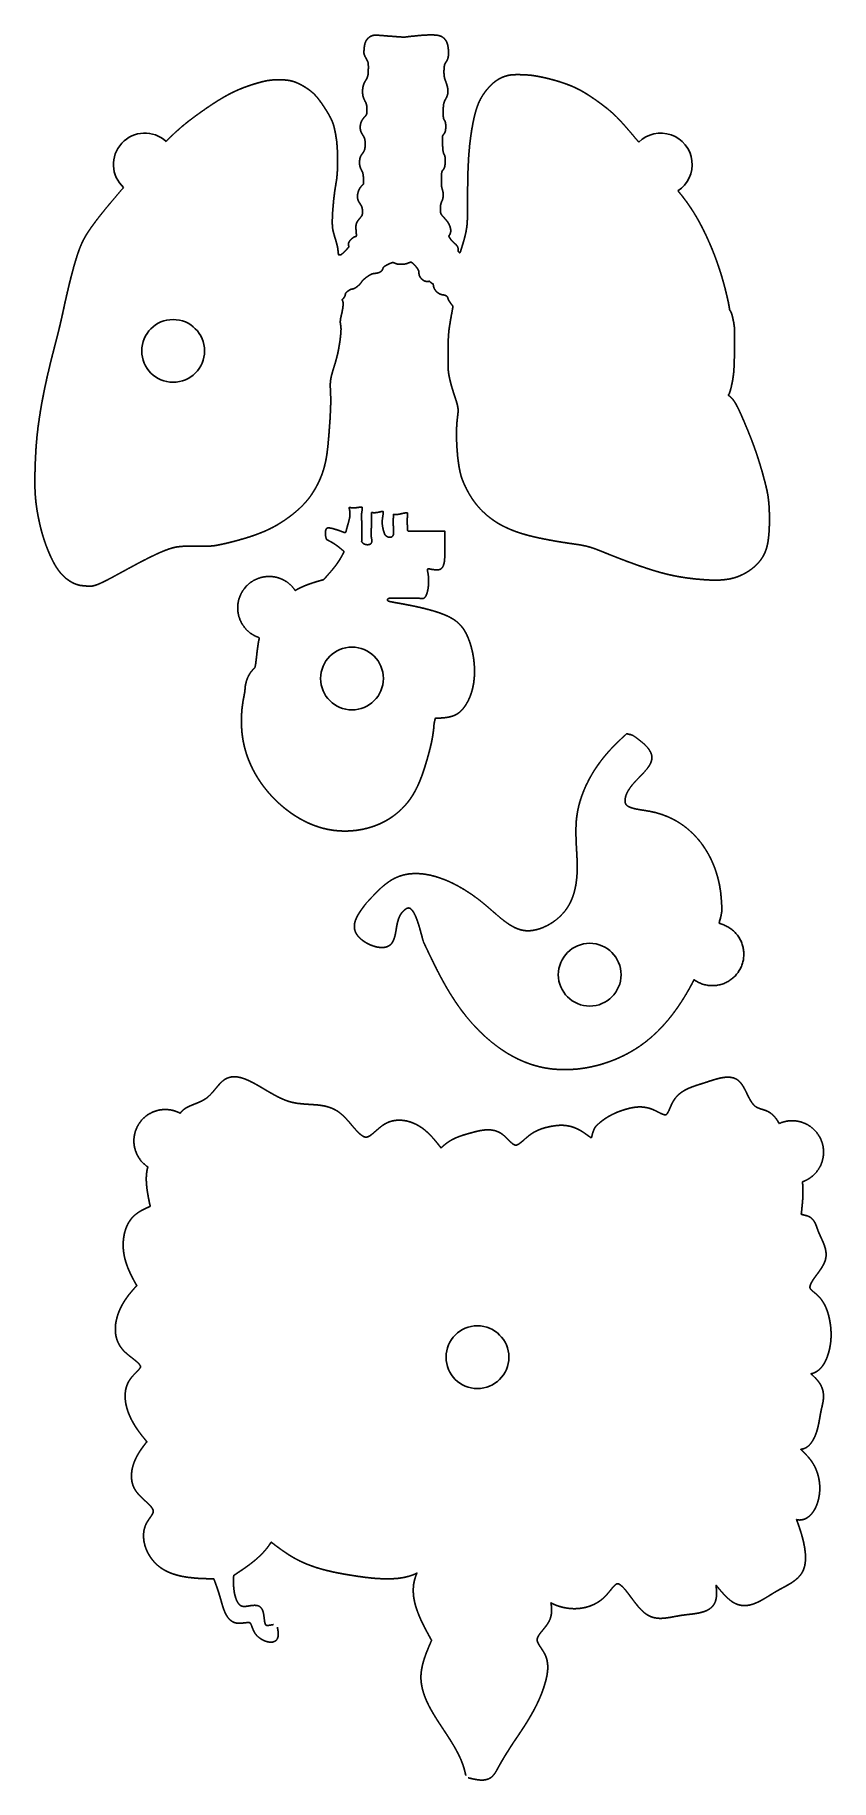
# Model space of a CAD drawing. Header units: millimetres. Extents: x 35 to 605, y 64 to 964.
# Drawn here: x 251.5 to 378.3, y 351.4 to 629.4 of the extents above; entities that cross this region are included whole.
import ezdxf

# ---------------------------------------------------------------- set-up
doc = ezdxf.new("R2010")
doc.units = ezdxf.units.MM
doc.layers.add('RANGO', color=6, linetype='Continuous')

msp = doc.modelspace()

# ---------------------------------------------------------------- linework, layer by layer
for points in [[(302.66, 597.3, 0), (302.66, 597.3, 0), (302.66, 597.3, 0), (302.66, 597.3, 0), (302.66, 597.3, 0), (302.66, 597.3, 0), (302.66, 597.3, 0), (302.66, 597.3, 0), (302.66, 597.3, 0), (302.66, 597.3, 0), (302.66, 597.3, 0), (302.66, 597.3, 0), (302.67, 597.31, 0), (302.67, 597.31, 0), (302.67, 597.31, 0), (302.67, 597.31, 0), (302.67, 597.31, 0), (302.67, 597.31, 0), (302.67, 597.31, 0), (302.67, 597.31, 0), (302.67, 597.31, 0), (302.67, 597.32, 0), (302.67, 597.32, 0), (302.67, 597.32, 0), (302.67, 597.32, 0), (302.67, 597.32, 0), (302.67, 597.32, 0), (302.67, 597.32, 0), (302.67, 597.33, 0), (302.67, 597.33, 0), (302.67, 597.33, 0), (302.67, 597.33, 0), (302.67, 597.33, 0), (302.67, 597.33, 0), (302.67, 597.34, 0), (302.67, 597.34, 0), (302.67, 597.34, 0), (302.67, 597.34, 0), (302.67, 597.34, 0), (302.67, 597.35, 0), (302.68, 597.35, 0), (302.68, 597.35, 0), (302.68, 597.35, 0), (302.68, 597.35, 0), (302.68, 597.36, 0), (302.68, 597.36, 0), (302.68, 597.36, 0), (302.68, 597.36, 0), (302.68, 597.37, 0), (302.68, 597.37, 0), (302.68, 597.37, 0), (302.68, 597.37, 0), (302.68, 597.38, 0), (302.68, 597.38, 0), (302.68, 597.38, 0), (302.68, 597.38, 0), (302.68, 597.39, 0), (302.68, 597.39, 0), (302.68, 597.39, 0), (302.68, 597.4, 0), (302.68, 597.4, 0), (302.68, 597.4, 0), (302.68, 597.41, 0), (302.68, 597.41, 0), (302.68, 597.41, 0), (302.68, 597.42, 0), (302.68, 597.42, 0), (302.68, 597.42, 0), (302.68, 597.43, 0), (302.68, 597.43, 0), (302.68, 597.43, 0), (302.68, 597.44, 0), (302.68, 597.44, 0), (302.68, 597.44, 0), (302.68, 597.45, 0), (302.68, 597.45, 0), (302.68, 597.45, 0), (302.68, 597.46, 0), (302.68, 597.46, 0), (302.68, 597.47, 0), (302.68, 597.47, 0), (302.68, 597.47, 0), (302.68, 597.48, 0), (302.68, 597.48, 0), (302.68, 597.49, 0), (302.68, 597.49, 0), (302.68, 597.49, 0), (302.68, 597.5, 0), (302.68, 597.5, 0), (302.68, 597.51, 0), (302.68, 597.51, 0), (302.68, 597.52, 0), (302.68, 597.52, 0), (302.68, 597.53, 0), (302.68, 597.53, 0), (302.68, 597.53, 0), (302.68, 597.54, 0), (302.68, 597.54, 0), (302.68, 597.55, 0), (302.68, 597.55, 0), (302.68, 597.56, 0), (302.68, 597.56, 0), (302.68, 597.57, 0), (302.68, 597.57, 0), (302.68, 597.58, 0), (302.68, 597.58, 0), (302.68, 597.59, 0), (302.68, 597.59, 0), (302.68, 597.6, 0), (302.68, 597.6, 0), (302.68, 597.61, 0), (302.68, 597.61, 0), (302.68, 597.62, 0), (302.68, 597.63, 0), (302.68, 597.63, 0), (302.68, 597.64, 0), (302.68, 597.64, 0), (302.68, 597.65, 0), (302.68, 597.65, 0), (302.68, 597.66, 0), (302.68, 597.66, 0), (302.68, 597.67, 0), (302.68, 597.68, 0), (302.68, 597.68, 0), (302.68, 597.69, 0), (302.68, 597.69, 0), (302.68, 597.7, 0), (302.67, 597.71, 0), (302.67, 597.71, 0), (302.67, 597.72, 0), (302.67, 597.72, 0), (302.67, 597.73, 0), (302.67, 597.74, 0), (302.67, 597.74, 0), (302.67, 597.75, 0), (302.67, 597.75, 0), (302.67, 597.76, 0), (302.67, 597.77, 0), (302.67, 597.77, 0), (302.67, 597.78, 0), (302.67, 597.79, 0), (302.67, 597.79, 0), (302.67, 597.8, 0), (302.67, 597.81, 0), (302.67, 597.81, 0), (302.67, 597.82, 0), (302.67, 597.82, 0), (302.66, 597.83, 0), (302.66, 597.84, 0), (302.66, 597.84, 0), (302.66, 597.85, 0), (302.66, 597.86, 0), (302.66, 597.86, 0), (302.66, 597.87, 0), (302.66, 597.88, 0), (302.66, 597.88, 0), (302.66, 597.89, 0), (302.66, 597.9, 0), (302.66, 597.91, 0), (302.66, 597.91, 0), (302.66, 597.92, 0), (302.66, 597.93, 0), (302.66, 597.93, 0), (302.66, 597.94, 0), (302.65, 597.95, 0), (302.65, 597.95, 0), (302.65, 597.96, 0), (302.65, 597.97, 0), (302.65, 597.97, 0), (302.65, 597.98, 0), (302.65, 597.99, 0), (302.65, 598, 0), (302.65, 598, 0), (302.65, 598.01, 0), (302.65, 598.02, 0), (302.65, 598.02, 0), (302.65, 598.03, 0), (302.65, 598.04, 0), (302.65, 598.05, 0), (302.64, 598.05, 0), (302.64, 598.06, 0), (302.64, 598.07, 0), (302.64, 598.07, 0), (302.64, 598.08, 0), (302.64, 598.09, 0), (302.64, 598.1, 0), (302.64, 598.1, 0), (302.64, 598.11, 0), (302.64, 598.12, 0), (302.64, 598.13, 0), (302.64, 598.13, 0), (302.64, 598.14, 0), (302.64, 598.15, 0), (302.64, 598.15, 0), (302.63, 598.16, 0), (302.63, 598.17, 0), (302.63, 598.18, 0), (302.63, 598.18, 0), (302.63, 598.19, 0), (302.63, 598.2, 0), (302.63, 598.21, 0), (302.63, 598.21, 0), (302.63, 598.22, 0), (302.63, 598.23, 0), (302.63, 598.24, 0), (302.63, 598.24, 0), (302.63, 598.25, 0), (302.63, 598.26, 0), (302.63, 598.26, 0), (302.63, 598.27, 0), (302.62, 598.28, 0), (302.62, 598.29, 0), (302.62, 598.29, 0), (302.62, 598.3, 0), (302.62, 598.31, 0), (302.62, 598.32, 0), (302.62, 598.32, 0), (302.62, 598.33, 0), (302.62, 598.34, 0), (302.62, 598.35, 0), (302.62, 598.35, 0), (302.62, 598.36, 0), (302.62, 598.37, 0), (302.62, 598.38, 0), (302.62, 598.38, 0), (302.62, 598.39, 0), (302.61, 598.4, 0), (302.61, 598.41, 0), (302.61, 598.41, 0), (302.61, 598.42, 0), (302.61, 598.43, 0), (302.61, 598.44, 0), (302.61, 598.44, 0), (302.61, 598.45, 0), (302.61, 598.46, 0), (302.61, 598.47, 0), (302.61, 598.47, 0), (302.61, 598.48, 0), (302.61, 598.49, 0), (302.61, 598.5, 0), (302.61, 598.5, 0), (302.61, 598.51, 0), (302.61, 598.52, 0), (302.61, 598.52, 0), (302.61, 598.53, 0), (302.61, 598.54, 0), (302.61, 598.55, 0), (302.6, 598.55, 0), (302.6, 598.56, 0), (302.6, 598.57, 0), (302.6, 598.58, 0), (302.6, 598.58, 0), (302.6, 598.59, 0), (302.6, 598.6, 0), (302.6, 598.61, 0), (302.6, 598.61, 0), (302.6, 598.62, 0), (302.6, 598.63, 0), (302.6, 598.64, 0), (302.6, 598.64, 0), (302.6, 598.65, 0), (302.6, 598.66, 0), (302.6, 598.67, 0), (302.6, 598.67, 0), (302.6, 598.68, 0), (302.6, 598.69, 0), (302.6, 598.7, 0), (302.6, 598.7, 0), (302.6, 598.71, 0), (302.6, 598.72, 0), (302.6, 598.72, 0), (302.6, 598.73, 0), (302.6, 598.74, 0), (302.6, 598.75, 0), (302.6, 598.75, 0), (302.6, 598.76, 0), (302.6, 598.77, 0), (302.6, 598.78, 0), (302.6, 598.78, 0), (302.6, 598.79, 0), (302.6, 598.8, 0), (302.6, 598.81, 0), (302.6, 598.81, 0), (302.6, 598.82, 0), (302.6, 598.83, 0), (302.6, 598.84, 0), (302.6, 598.84, 0), (302.6, 598.85, 0), (302.6, 598.86, 0), (302.6, 598.87, 0), (302.6, 598.87, 0), (302.6, 598.88, 0), (302.6, 598.89, 0), (302.6, 598.9, 0), (302.6, 598.9, 0), (302.6, 598.91, 0), (302.61, 598.92, 0), (302.61, 598.93, 0), (302.61, 598.93, 0), (302.61, 598.94, 0), (302.61, 598.95, 0), (302.61, 598.96, 0), (302.61, 598.97, 0), (302.61, 598.97, 0), (302.61, 598.98, 0), (302.61, 598.99, 0), (302.61, 599, 0), (302.61, 599, 0), (302.61, 599.01, 0), (302.62, 599.02, 0), (302.62, 599.03, 0), (302.62, 599.03, 0), (302.62, 599.04, 0), (302.62, 599.05, 0), (302.62, 599.06, 0), (302.62, 599.06, 0), (302.62, 599.07, 0), (302.62, 599.08, 0), (302.63, 599.09, 0), (302.63, 599.1, 0), (302.63, 599.1, 0), (302.63, 599.11, 0), (302.63, 599.12, 0), (302.63, 599.13, 0), (302.63, 599.13, 0), (302.64, 599.14, 0), (302.64, 599.15, 0), (302.64, 599.16, 0), (302.64, 599.16, 0), (302.64, 599.17, 0), (302.64, 599.18, 0), (302.65, 599.19, 0), (302.65, 599.2, 0), (302.65, 599.2, 0), (302.65, 599.21, 0), (302.65, 599.22, 0), (302.66, 599.23, 0), (302.66, 599.23, 0), (302.66, 599.24, 0), (302.66, 599.25, 0), (302.66, 599.26, 0), (302.67, 599.27, 0), (302.67, 599.27, 0), (302.67, 599.28, 0), (302.67, 599.29, 0), (302.68, 599.3, 0), (302.68, 599.3, 0), (302.68, 599.31, 0), (302.68, 599.32, 0), (302.69, 599.33, 0), (302.69, 599.34, 0), (302.69, 599.34, 0), (302.69, 599.35, 0), (302.7, 599.36, 0), (302.7, 599.37, 0), (302.7, 599.37, 0), (302.71, 599.38, 0), (302.71, 599.39, 0), (302.71, 599.4, 0), (302.72, 599.41, 0), (302.72, 599.41, 0), (302.72, 599.42, 0), (302.73, 599.43, 0), (302.73, 599.44, 0), (302.73, 599.45, 0), (302.74, 599.45, 0), (302.74, 599.46, 0), (302.74, 599.47, 0), (302.75, 599.48, 0), (302.75, 599.48, 0), (302.75, 599.49, 0), (302.76, 599.5, 0), (302.76, 599.51, 0), (302.77, 599.52, 0), (302.77, 599.52, 0), (302.77, 599.53, 0), (302.78, 599.54, 0), (302.78, 599.55, 0), (302.79, 599.55, 0), (302.79, 599.56, 0), (302.79, 599.57, 0), (302.8, 599.58, 0), (302.8, 599.58, 0), (302.81, 599.59, 0), (302.81, 599.6, 0), (302.82, 599.61, 0), (302.82, 599.62, 0), (302.82, 599.62, 0), (302.83, 599.63, 0), (302.83, 599.64, 0), (302.84, 599.65, 0), (302.84, 599.65, 0), (302.85, 599.66, 0), (302.85, 599.67, 0), (302.86, 599.68, 0), (302.86, 599.68, 0), (302.87, 599.69, 0), (302.87, 599.7, 0), (302.88, 599.71, 0), (302.88, 599.71, 0), (302.89, 599.72, 0), (302.89, 599.73, 0), (302.9, 599.74, 0), (302.9, 599.74, 0), (302.91, 599.75, 0), (302.91, 599.76, 0), (302.92, 599.77, 0), (302.92, 599.77, 0), (302.93, 599.78, 0), (302.93, 599.79, 0), (302.94, 599.8, 0), (302.94, 599.8, 0), (302.95, 599.81, 0), (302.95, 599.82, 0), (302.96, 599.82, 0), (302.96, 599.83, 0), (302.97, 599.84, 0), (302.97, 599.85, 0), (302.98, 599.85, 0), (302.98, 599.86, 0), (302.99, 599.87, 0), (302.99, 599.87, 0), (303, 599.88, 0), (303, 599.89, 0), (303.01, 599.9, 0), (303.01, 599.9, 0), (303.02, 599.91, 0), (303.03, 599.92, 0), (303.03, 599.92, 0), (303.04, 599.93, 0), (303.04, 599.94, 0), (303.05, 599.94, 0), (303.05, 599.95, 0), (303.06, 599.96, 0), (303.06, 599.97, 0), (303.07, 599.97, 0), (303.07, 599.98, 0), (303.08, 599.99, 0), (303.09, 599.99, 0), (303.09, 600, 0), (303.1, 600.01, 0), (303.1, 600.01, 0), (303.11, 600.02, 0), (303.11, 600.03, 0), (303.12, 600.03, 0), (303.12, 600.04, 0), (303.13, 600.05, 0), (303.13, 600.05, 0), (303.14, 600.06, 0), (303.15, 600.07, 0), (303.15, 600.07, 0), (303.16, 600.08, 0), (303.16, 600.09, 0), (303.17, 600.09, 0), (303.17, 600.1, 0), (303.18, 600.11, 0), (303.18, 600.11, 0), (303.19, 600.12, 0), (303.19, 600.12, 0), (303.2, 600.13, 0), (303.2, 600.14, 0), (303.21, 600.14, 0), (303.22, 600.15, 0), (303.22, 600.16, 0), (303.23, 600.16, 0), (303.23, 600.17, 0), (303.24, 600.17, 0), (303.24, 600.18, 0), (303.25, 600.19, 0), (303.25, 600.19, 0), (303.26, 600.2, 0), (303.26, 600.2, 0), (303.27, 600.21, 0), (303.27, 600.22, 0), (303.28, 600.22, 0), (303.28, 600.23, 0), (303.29, 600.23, 0), (303.29, 600.24, 0), (303.3, 600.25, 0), (303.3, 600.25, 0), (303.31, 600.26, 0), (303.31, 600.26, 0), (303.32, 600.27, 0), (303.32, 600.27, 0), (303.33, 600.28, 0), (303.33, 600.29, 0), (303.34, 600.29, 0), (303.34, 600.3, 0), (303.35, 600.3, 0), (303.35, 600.31, 0), (303.35, 600.31, 0), (303.36, 600.32, 0), (303.36, 600.32, 0), (303.37, 600.33, 0), (303.37, 600.33, 0), (303.38, 600.34, 0), (303.38, 600.34, 0), (303.39, 600.35, 0), (303.39, 600.36, 0), (303.39, 600.36, 0), (303.4, 600.37, 0), (303.4, 600.37, 0), (303.41, 600.38, 0), (303.41, 600.38, 0), (303.41, 600.39, 0), (303.42, 600.39, 0), (303.42, 600.39, 0), (303.43, 600.4, 0), (303.43, 600.4, 0), (303.43, 600.41, 0), (303.44, 600.41, 0), (303.44, 600.42, 0), (303.44, 600.42, 0), (303.45, 600.43, 0), (303.45, 600.43, 0), (303.45, 600.44, 0), (303.46, 600.44, 0), (303.46, 600.44, 0), (303.46, 600.45, 0), (303.47, 600.45, 0), (303.47, 600.46, 0), (303.47, 600.46, 0), (303.48, 600.47, 0), (303.48, 600.47, 0), (303.48, 600.47, 0), (303.49, 600.48, 0), (303.49, 600.48, 0), (303.49, 600.49, 0), (303.5, 600.49, 0), (303.5, 600.49, 0), (303.5, 600.5, 0), (303.5, 600.5, 0), (303.51, 600.51, 0), (303.51, 600.51, 0), (303.51, 600.51, 0), (303.51, 600.52, 0), (303.52, 600.52, 0), (303.52, 600.52, 0), (303.52, 600.53, 0), (303.52, 600.53, 0), (303.53, 600.53, 0), (303.53, 600.54, 0), (303.53, 600.54, 0), (303.53, 600.54, 0), (303.53, 600.55, 0), (303.54, 600.55, 0), (303.54, 600.55, 0), (303.54, 600.56, 0), (303.54, 600.56, 0), (303.54, 600.56, 0), (303.55, 600.57, 0), (303.55, 600.57, 0), (303.55, 600.57, 0), (303.55, 600.58, 0), (303.55, 600.58, 0), (303.55, 600.58, 0), (303.56, 600.59, 0), (303.56, 600.59, 0), (303.56, 600.59, 0), (303.56, 600.6, 0), (303.56, 600.6, 0), (303.56, 600.6, 0), (303.57, 600.61, 0), (303.57, 600.61, 0), (303.57, 600.61, 0), (303.57, 600.61, 0), (303.57, 600.62, 0), (303.57, 600.62, 0), (303.57, 600.62, 0), (303.58, 600.63, 0), (303.58, 600.63, 0), (303.58, 600.63, 0), (303.58, 600.64, 0), (303.58, 600.64, 0), (303.58, 600.64, 0), (303.58, 600.64, 0), (303.58, 600.65, 0), (303.59, 600.65, 0), (303.59, 600.65, 0), (303.59, 600.66, 0), (303.59, 600.66, 0), (303.59, 600.66, 0), (303.59, 600.66, 0), (303.59, 600.67, 0), (303.59, 600.67, 0), (303.59, 600.67, 0), (303.6, 600.68, 0), (303.6, 600.68, 0), (303.6, 600.68, 0), (303.6, 600.69, 0), (303.6, 600.69, 0), (303.6, 600.69, 0), (303.6, 600.7, 0), (303.6, 600.7, 0), (303.6, 600.7, 0), (303.6, 600.7, 0), (303.6, 600.71, 0), (303.61, 600.71, 0), (303.61, 600.71, 0), (303.61, 600.72, 0), (303.61, 600.72, 0), (303.61, 600.72, 0), (303.61, 600.73, 0), (303.61, 600.73, 0), (303.61, 600.74, 0), (303.61, 600.74, 0), (303.61, 600.74, 0), (303.61, 600.75, 0), (303.61, 600.75, 0), (303.61, 600.75, 0), (303.62, 600.76, 0), (303.62, 600.76, 0), (303.62, 600.76, 0), (303.62, 600.77, 0), (303.62, 600.77, 0), (303.62, 600.78, 0), (303.62, 600.78, 0), (303.62, 600.78, 0), (303.62, 600.79, 0), (303.62, 600.79, 0), (303.62, 600.8, 0), (303.62, 600.8, 0), (303.62, 600.81, 0), (303.62, 600.81, 0), (303.62, 600.81, 0), (303.62, 600.82, 0), (303.63, 600.82, 0), (303.63, 600.83, 0), (303.63, 600.83, 0), (303.63, 600.84, 0), (303.63, 600.84, 0), (303.63, 600.85, 0), (303.63, 600.85, 0), (303.63, 600.86, 0), (303.63, 600.86, 0), (303.63, 600.87, 0), (303.63, 600.87, 0), (303.63, 600.88, 0), (303.63, 600.88, 0), (303.63, 600.89, 0), (303.63, 600.89, 0), (303.63, 600.9, 0), (303.63, 600.9, 0), (303.63, 600.91, 0), (303.63, 600.91, 0), (303.63, 600.92, 0), (303.63, 600.92, 0), (303.64, 600.93, 0), (303.64, 600.93, 0), (303.64, 600.94, 0), (303.64, 600.95, 0), (303.64, 600.95, 0), (303.64, 600.96, 0), (303.64, 600.96, 0), (303.64, 600.97, 0), (303.64, 600.98, 0), (303.64, 600.98, 0), (303.64, 600.99, 0), (303.64, 600.99, 0), (303.64, 601, 0), (303.64, 601.01, 0), (303.64, 601.01, 0), (303.64, 601.02, 0), (303.64, 601.03, 0), (303.64, 601.03, 0), (303.64, 601.04, 0), (303.64, 601.05, 0), (303.64, 601.05, 0), (303.64, 601.06, 0), (303.64, 601.07, 0), (303.64, 601.07, 0), (303.64, 601.08, 0), (303.64, 601.09, 0), (303.64, 601.09, 0), (303.64, 601.1, 0), (303.64, 601.11, 0), (303.64, 601.11, 0), (303.64, 601.12, 0), (303.64, 601.13, 0), (303.64, 601.13, 0), (303.64, 601.14, 0), (303.65, 601.15, 0), (303.65, 601.16, 0), (303.65, 601.16, 0), (303.65, 601.17, 0), (303.65, 601.18, 0), (303.65, 601.18, 0), (303.65, 601.19, 0), (303.65, 601.2, 0), (303.65, 601.21, 0), (303.65, 601.21, 0), (303.65, 601.22, 0), (303.65, 601.23, 0), (303.65, 601.24, 0), (303.65, 601.24, 0), (303.65, 601.25, 0), (303.65, 601.26, 0), (303.65, 601.27, 0), (303.65, 601.27, 0), (303.65, 601.28, 0), (303.64, 601.29, 0), (303.64, 601.3, 0), (303.64, 601.3, 0), (303.64, 601.31, 0), (303.64, 601.32, 0), (303.64, 601.33, 0), (303.64, 601.33, 0), (303.64, 601.34, 0), (303.64, 601.35, 0), (303.64, 601.36, 0), (303.64, 601.36, 0), (303.64, 601.37, 0), (303.64, 601.38, 0), (303.64, 601.39, 0), (303.64, 601.39, 0), (303.64, 601.4, 0), (303.64, 601.41, 0), (303.64, 601.42, 0), (303.64, 601.43, 0), (303.64, 601.43, 0), (303.64, 601.44, 0), (303.64, 601.45, 0), (303.64, 601.46, 0), (303.64, 601.46, 0), (303.64, 601.47, 0), (303.64, 601.48, 0), (303.63, 601.49, 0), (303.63, 601.5, 0), (303.63, 601.5, 0), (303.63, 601.51, 0), (303.63, 601.52, 0), (303.63, 601.53, 0), (303.63, 601.53, 0), (303.63, 601.54, 0), (303.63, 601.55, 0), (303.63, 601.56, 0), (303.63, 601.57, 0), (303.63, 601.57, 0), (303.63, 601.58, 0), (303.63, 601.59, 0), (303.62, 601.6, 0), (303.62, 601.6, 0), (303.62, 601.61, 0), (303.62, 601.62, 0), (303.62, 601.63, 0), (303.62, 601.63, 0), (303.62, 601.64, 0), (303.62, 601.65, 0), (303.62, 601.66, 0), (303.61, 601.67, 0), (303.61, 601.67, 0), (303.61, 601.68, 0), (303.61, 601.69, 0), (303.61, 601.7, 0), (303.61, 601.7, 0), (303.61, 601.71, 0), (303.61, 601.72, 0), (303.61, 601.73, 0), (303.6, 601.73, 0), (303.6, 601.74, 0), (303.6, 601.75, 0), (303.6, 601.76, 0), (303.6, 601.76, 0), (303.6, 601.77, 0), (303.6, 601.78, 0), (303.59, 601.78, 0), (303.59, 601.79, 0), (303.59, 601.8, 0), (303.59, 601.81, 0), (303.59, 601.81, 0), (303.59, 601.82, 0), (303.58, 601.83, 0), (303.58, 601.83, 0), (303.58, 601.84, 0), (303.58, 601.85, 0), (303.58, 601.86, 0), (303.58, 601.86, 0), (303.57, 601.87, 0), (303.57, 601.88, 0), (303.57, 601.88, 0), (303.57, 601.89, 0), (303.57, 601.9, 0), (303.56, 601.9, 0), (303.56, 601.91, 0), (303.56, 601.92, 0), (303.56, 601.92, 0), (303.56, 601.93, 0), (303.55, 601.94, 0), (303.55, 601.94, 0), (303.55, 601.95, 0), (303.55, 601.96, 0), (303.55, 601.96, 0), (303.54, 601.97, 0), (303.54, 601.98, 0), (303.54, 601.98, 0), (303.54, 601.99, 0), (303.53, 602, 0), (303.53, 602, 0), (303.53, 602.01, 0), (303.53, 602.02, 0), (303.52, 602.02, 0), (303.52, 602.03, 0), (303.52, 602.03, 0), (303.52, 602.04, 0), (303.51, 602.05, 0), (303.51, 602.05, 0), (303.51, 602.06, 0), (303.51, 602.07, 0), (303.5, 602.07, 0), (303.5, 602.08, 0), (303.5, 602.08, 0), (303.5, 602.09, 0), (303.49, 602.1, 0), (303.49, 602.1, 0), (303.49, 602.11, 0), (303.48, 602.11, 0), (303.48, 602.12, 0), (303.48, 602.13, 0), (303.48, 602.13, 0), (303.47, 602.14, 0), (303.47, 602.14, 0), (303.47, 602.15, 0), (303.46, 602.16, 0), (303.46, 602.16, 0), (303.46, 602.17, 0), (303.45, 602.17, 0), (303.45, 602.18, 0), (303.45, 602.19, 0), (303.45, 602.19, 0), (303.44, 602.2, 0), (303.44, 602.2, 0), (303.44, 602.21, 0), (303.43, 602.21, 0), (303.43, 602.22, 0), (303.43, 602.23, 0), (303.42, 602.23, 0), (303.42, 602.24, 0), (303.42, 602.24, 0), (303.41, 602.25, 0), (303.41, 602.26, 0), (303.41, 602.26, 0), (303.4, 602.27, 0), (303.4, 602.27, 0), (303.4, 602.28, 0), (303.39, 602.28, 0), (303.39, 602.29, 0), (303.39, 602.3, 0), (303.38, 602.3, 0), (303.38, 602.31, 0), (303.38, 602.31, 0), (303.37, 602.32, 0), (303.37, 602.32, 0), (303.36, 602.33, 0), (303.36, 602.34, 0), (303.36, 602.34, 0), (303.35, 602.35, 0), (303.35, 602.35, 0), (303.35, 602.36, 0), (303.34, 602.36, 0), (303.34, 602.37, 0), (303.34, 602.38, 0), (303.33, 602.38, 0), (303.33, 602.39, 0), (303.32, 602.39, 0), (303.32, 602.4, 0), (303.32, 602.4, 0), (303.31, 602.41, 0), (303.31, 602.41, 0), (303.31, 602.42, 0), (303.3, 602.43, 0), (303.3, 602.43, 0), (303.29, 602.44, 0), (303.29, 602.44, 0), (303.29, 602.45, 0), (303.28, 602.45, 0), (303.28, 602.46, 0), (303.28, 602.47, 0), (303.27, 602.47, 0), (303.27, 602.48, 0), (303.26, 602.48, 0), (303.26, 602.49, 0), (303.26, 602.49, 0), (303.25, 602.5, 0), (303.25, 602.5, 0), (303.25, 602.51, 0), (303.24, 602.52, 0), (303.24, 602.52, 0), (303.23, 602.53, 0), (303.23, 602.53, 0), (303.23, 602.54, 0), (303.22, 602.54, 0), (303.22, 602.55, 0), (303.22, 602.56, 0), (303.21, 602.56, 0), (303.21, 602.57, 0), (303.2, 602.57, 0), (303.2, 602.58, 0), (303.2, 602.58, 0), (303.19, 602.59, 0), (303.19, 602.59, 0), (303.19, 602.6, 0), (303.18, 602.61, 0), (303.18, 602.61, 0), (303.17, 602.62, 0), (303.17, 602.62, 0), (303.17, 602.63, 0), (303.16, 602.63, 0), (303.16, 602.64, 0), (303.16, 602.65, 0), (303.15, 602.65, 0), (303.15, 602.66, 0), (303.14, 602.66, 0), (303.14, 602.67, 0), (303.14, 602.67, 0), (303.13, 602.68, 0), (303.13, 602.69, 0), (303.13, 602.69, 0), (303.12, 602.7, 0), (303.12, 602.7, 0), (303.12, 602.71, 0), (303.11, 602.72, 0), (303.11, 602.72, 0), (303.1, 602.73, 0), (303.1, 602.73, 0), (303.1, 602.74, 0), (303.09, 602.74, 0), (303.09, 602.75, 0), (303.09, 602.76, 0), (303.08, 602.76, 0), (303.08, 602.77, 0), (303.08, 602.77, 0), (303.07, 602.78, 0), (303.07, 602.79, 0), (303.07, 602.79, 0), (303.06, 602.8, 0), (303.06, 602.8, 0), (303.06, 602.81, 0), (303.05, 602.82, 0), (303.05, 602.82, 0), (303.05, 602.83, 0), (303.04, 602.83, 0), (303.04, 602.84, 0), (303.04, 602.85, 0), (303.03, 602.85, 0), (303.03, 602.86, 0), (303.03, 602.86, 0), (303.03, 602.87, 0), (303.02, 602.88, 0), (303.02, 602.88, 0), (303.02, 602.89, 0), (303.01, 602.89, 0), (303.01, 602.9, 0), (303.01, 602.91, 0), (303, 602.91, 0), (303, 602.92, 0), (303, 602.92, 0), (303, 602.93, 0), (302.99, 602.94, 0), (302.99, 602.94, 0), (302.99, 602.95, 0), (302.99, 602.96, 0), (302.98, 602.96, 0), (302.98, 602.97, 0), (302.98, 602.97, 0), (302.98, 602.98, 0), (302.97, 602.99, 0), (302.97, 602.99, 0), (302.97, 603, 0), (302.97, 603, 0), (302.96, 603.01, 0), (302.96, 603.02, 0), (302.96, 603.02, 0), (302.96, 603.03, 0), (302.95, 603.04, 0), (302.95, 603.04, 0), (302.95, 603.05, 0), (302.95, 603.06, 0), (302.94, 603.06, 0), (302.94, 603.07, 0), (302.94, 603.07, 0), (302.94, 603.08, 0), (302.94, 603.09, 0), (302.93, 603.09, 0), (302.93, 603.1, 0), (302.93, 603.11, 0), (302.93, 603.11, 0), (302.93, 603.12, 0), (302.92, 603.13, 0), (302.92, 603.13, 0), (302.92, 603.14, 0), (302.92, 603.15, 0), (302.92, 603.15, 0), (302.91, 603.16, 0), (302.91, 603.17, 0), (302.91, 603.17, 0), (302.91, 603.18, 0), (302.91, 603.19, 0), (302.91, 603.19, 0), (302.9, 603.2, 0), (302.9, 603.21, 0), (302.9, 603.21, 0), (302.9, 603.22, 0), (302.9, 603.23, 0), (302.9, 603.23, 0), (302.89, 603.24, 0), (302.89, 603.25, 0), (302.89, 603.25, 0), (302.89, 603.26, 0), (302.89, 603.27, 0), (302.89, 603.27, 0), (302.89, 603.28, 0), (302.88, 603.29, 0), (302.88, 603.29, 0), (302.88, 603.3, 0), (302.88, 603.31, 0), (302.88, 603.31, 0), (302.88, 603.32, 0), (302.88, 603.33, 0), (302.88, 603.33, 0), (302.88, 603.34, 0), (302.87, 603.35, 0), (302.87, 603.36, 0), (302.87, 603.36, 0), (302.87, 603.37, 0), (302.87, 603.38, 0), (302.87, 603.38, 0), (302.87, 603.39, 0), (302.87, 603.4, 0), (302.87, 603.4, 0), (302.87, 603.41, 0), (302.87, 603.42, 0), (302.87, 603.43, 0), (302.86, 603.43, 0), (302.86, 603.44, 0), (302.86, 603.45, 0), (302.86, 603.46, 0), (302.86, 603.46, 0), (302.86, 603.47, 0), (302.86, 603.48, 0), (302.86, 603.48, 0), (302.86, 603.49, 0), (302.86, 603.5, 0), (302.86, 603.51, 0), (302.86, 603.51, 0), (302.86, 603.52, 0), (302.86, 603.53, 0), (302.86, 603.54, 0), (302.86, 603.54, 0), (302.86, 603.55, 0), (302.86, 603.56, 0), (302.86, 603.57, 0), (302.86, 603.57, 0), (302.86, 603.58, 0), (302.86, 603.59, 0), (302.86, 603.6, 0), (302.86, 603.6, 0), (302.86, 603.61, 0), (302.86, 603.62, 0), (302.86, 603.63, 0), (302.86, 603.63, 0), (302.86, 603.64, 0), (302.86, 603.65, 0), (302.86, 603.66, 0), (302.86, 603.67, 0), (302.86, 603.67, 0), (302.86, 603.68, 0), (302.86, 603.69, 0), (302.86, 603.7, 0), (302.86, 603.7, 0), (302.86, 603.71, 0), (302.86, 603.72, 0), (302.86, 603.73, 0), (302.86, 603.74, 0), (302.86, 603.74, 0), (302.86, 603.75, 0), (302.86, 603.76, 0), (302.86, 603.77, 0), (302.86, 603.78, 0), (302.86, 603.78, 0), (302.86, 603.79, 0), (302.86, 603.8, 0), (302.86, 603.81, 0), (302.87, 603.82, 0), (302.87, 603.83, 0), (302.87, 603.83, 0), (302.87, 603.84, 0), (302.87, 603.85, 0), (302.87, 603.86, 0), (302.87, 603.87, 0), (302.87, 603.87, 0), (302.87, 603.88, 0), (302.87, 603.89, 0), (302.87, 603.9, 0), (302.87, 603.91, 0), (302.88, 603.92, 0), (302.88, 603.92, 0), (302.88, 603.93, 0), (302.88, 603.94, 0), (302.88, 603.95, 0), (302.88, 603.96, 0), (302.88, 603.97, 0), (302.88, 603.98, 0), (302.88, 603.98, 0), (302.89, 603.99, 0), (302.89, 604, 0), (302.89, 604.01, 0), (302.89, 604.02, 0), (302.89, 604.03, 0), (302.89, 604.03, 0), (302.89, 604.04, 0), (302.9, 604.05, 0), (302.9, 604.06, 0), (302.9, 604.07, 0), (302.9, 604.08, 0), (302.9, 604.09, 0), (302.9, 604.09, 0), (302.9, 604.1, 0), (302.91, 604.11, 0), (302.91, 604.12, 0), (302.91, 604.13, 0), (302.91, 604.14, 0), (302.91, 604.15, 0), (302.91, 604.15, 0), (302.92, 604.16, 0), (302.92, 604.17, 0), (302.92, 604.18, 0), (302.92, 604.19, 0), (302.92, 604.2, 0), (302.93, 604.21, 0), (302.93, 604.21, 0), (302.93, 604.22, 0), (302.93, 604.23, 0), (302.93, 604.24, 0), (302.94, 604.25, 0), (302.94, 604.26, 0), (302.94, 604.27, 0), (302.94, 604.28, 0), (302.94, 604.28, 0), (302.95, 604.29, 0), (302.95, 604.3, 0), (302.95, 604.31, 0), (302.95, 604.32, 0), (302.96, 604.33, 0), (302.96, 604.34, 0), (302.96, 604.34, 0), (302.96, 604.35, 0), (302.97, 604.36, 0), (302.97, 604.37, 0), (302.97, 604.38, 0), (302.97, 604.39, 0), (302.98, 604.4, 0), (302.98, 604.4, 0), (302.98, 604.41, 0), (302.98, 604.42, 0), (302.99, 604.43, 0), (302.99, 604.44, 0), (302.99, 604.45, 0), (302.99, 604.46, 0), (303, 604.46, 0), (303, 604.47, 0), (303, 604.48, 0), (303.01, 604.49, 0), (303.01, 604.5, 0), (303.01, 604.51, 0), (303.01, 604.51, 0), (303.02, 604.52, 0), (303.02, 604.53, 0), (303.02, 604.54, 0), (303.03, 604.55, 0), (303.03, 604.56, 0), (303.03, 604.57, 0), (303.04, 604.57, 0), (303.04, 604.58, 0), (303.04, 604.59, 0), (303.05, 604.6, 0), (303.05, 604.61, 0), (303.05, 604.62, 0), (303.06, 604.62, 0), (303.06, 604.63, 0), (303.06, 604.64, 0), (303.07, 604.65, 0), (303.07, 604.66, 0), (303.07, 604.66, 0), (303.08, 604.67, 0), (303.08, 604.68, 0), (303.08, 604.69, 0), (303.09, 604.7, 0), (303.09, 604.71, 0), (303.1, 604.71, 0), (303.1, 604.72, 0), (303.1, 604.73, 0), (303.11, 604.74, 0), (303.11, 604.75, 0), (303.11, 604.75, 0), (303.12, 604.76, 0), (303.12, 604.77, 0), (303.13, 604.78, 0), (303.13, 604.78, 0), (303.13, 604.79, 0), (303.14, 604.8, 0), (303.14, 604.81, 0), (303.15, 604.82, 0), (303.15, 604.82, 0), (303.15, 604.83, 0), (303.16, 604.84, 0), (303.16, 604.85, 0), (303.17, 604.85, 0), (303.17, 604.86, 0), (303.18, 604.87, 0), (303.18, 604.88, 0), (303.19, 604.88, 0), (303.19, 604.89, 0), (303.19, 604.9, 0), (303.2, 604.91, 0), (303.2, 604.91, 0), (303.21, 604.92, 0), (303.21, 604.93, 0), (303.22, 604.93, 0), (303.22, 604.94, 0), (303.23, 604.95, 0), (303.23, 604.96, 0), (303.24, 604.96, 0), (303.24, 604.97, 0), (303.24, 604.98, 0), (303.25, 604.98, 0), (303.25, 604.99, 0), (303.26, 605, 0), (303.26, 605, 0), (303.27, 605.01, 0), (303.27, 605.02, 0), (303.28, 605.02, 0), (303.28, 605.03, 0), (303.29, 605.04, 0), (303.29, 605.04, 0), (303.3, 605.05, 0), (303.3, 605.06, 0), (303.31, 605.06, 0), (303.31, 605.07, 0), (303.32, 605.08, 0), (303.32, 605.08, 0), (303.33, 605.09, 0), (303.33, 605.09, 0), (303.34, 605.1, 0), (303.34, 605.11, 0), (303.34, 605.11, 0), (303.35, 605.12, 0), (303.35, 605.13, 0), (303.36, 605.13, 0), (303.36, 605.14, 0), (303.37, 605.14, 0), (303.37, 605.15, 0), (303.38, 605.15, 0), (303.38, 605.16, 0), (303.39, 605.17, 0), (303.39, 605.17, 0), (303.4, 605.18, 0), (303.4, 605.18, 0), (303.41, 605.19, 0), (303.41, 605.19, 0), (303.42, 605.2, 0), (303.42, 605.21, 0), (303.43, 605.21, 0), (303.43, 605.22, 0), (303.44, 605.22, 0), (303.44, 605.23, 0), (303.45, 605.23, 0), (303.45, 605.24, 0), (303.46, 605.24, 0), (303.46, 605.25, 0), (303.47, 605.25, 0), (303.47, 605.26, 0), (303.47, 605.26, 0), (303.48, 605.27, 0), (303.48, 605.27, 0), (303.49, 605.28, 0), (303.49, 605.29, 0), (303.5, 605.29, 0), (303.5, 605.3, 0), (303.51, 605.3, 0), (303.51, 605.3, 0), (303.52, 605.31, 0), (303.52, 605.31, 0), (303.53, 605.32, 0), (303.53, 605.32, 0), (303.53, 605.33, 0), (303.54, 605.33, 0), (303.54, 605.34, 0), (303.55, 605.34, 0), (303.55, 605.35, 0), (303.56, 605.35, 0), (303.56, 605.36, 0), (303.57, 605.36, 0), (303.57, 605.37, 0), (303.57, 605.37, 0), (303.58, 605.37, 0), (303.58, 605.38, 0), (303.59, 605.38, 0), (303.59, 605.39, 0), (303.6, 605.39, 0), (303.6, 605.4, 0), (303.6, 605.4, 0), (303.61, 605.4, 0), (303.61, 605.41, 0), (303.62, 605.41, 0), (303.62, 605.42, 0), (303.62, 605.42, 0), (303.63, 605.42, 0), (303.63, 605.43, 0), (303.63, 605.43, 0), (303.64, 605.44, 0), (303.64, 605.44, 0), (303.65, 605.44, 0), (303.65, 605.45, 0), (303.65, 605.45, 0), (303.66, 605.46, 0), (303.66, 605.46, 0), (303.66, 605.46, 0), (303.67, 605.47, 0), (303.67, 605.47, 0), (303.67, 605.47, 0), (303.68, 605.48, 0), (303.68, 605.48, 0), (303.68, 605.48, 0), (303.69, 605.49, 0), (303.69, 605.49, 0), (303.69, 605.49, 0), (303.7, 605.5, 0), (303.7, 605.5, 0), (303.7, 605.5, 0), (303.71, 605.51, 0), (303.71, 605.51, 0), (303.71, 605.51, 0), (303.71, 605.52, 0), (303.72, 605.52, 0), (303.72, 605.52, 0), (303.72, 605.52, 0), (303.72, 605.53, 0), (303.73, 605.53, 0), (303.73, 605.53, 0), (303.73, 605.53, 0), (303.73, 605.54, 0), (303.74, 605.54, 0), (303.74, 605.54, 0), (303.74, 605.55, 0), (303.74, 605.55, 0), (303.74, 605.55, 0), (303.75, 605.55, 0), (303.75, 605.55, 0), (303.75, 605.56, 0), (303.75, 605.56, 0), (303.75, 605.56, 0), (303.76, 605.56, 0), (303.76, 605.57, 0), (303.76, 605.57, 0), (303.76, 605.57, 0), (303.76, 605.57, 0), (303.76, 605.57, 0), (303.76, 605.58, 0), (303.77, 605.58, 0), (303.77, 605.58, 0), (303.77, 605.58, 0), (303.77, 605.58, 0), (303.77, 605.59, 0), (303.77, 605.59, 0), (303.77, 605.59, 0), (303.77, 605.59, 0), (303.78, 605.59, 0), (303.78, 605.59, 0), (303.78, 605.6, 0), (303.78, 605.6, 0), (303.78, 605.6, 0), (303.78, 605.6, 0), (303.78, 605.6, 0), (303.78, 605.6, 0), (303.78, 605.6, 0), (303.78, 605.61, 0), (303.78, 605.61, 0), (303.78, 605.61, 0), (303.79, 605.61, 0), (303.79, 605.61, 0), (303.79, 605.61, 0), (303.79, 605.61, 0), (303.79, 605.62, 0), (303.79, 605.62, 0), (303.79, 605.62, 0), (303.79, 605.62, 0), (303.79, 605.62, 0), (303.79, 605.62, 0), (303.79, 605.62, 0), (303.79, 605.62, 0), (303.79, 605.63, 0), (303.79, 605.63, 0), (303.79, 605.63, 0), (303.79, 605.63, 0), (303.79, 605.63, 0), (303.8, 605.63, 0), (303.8, 605.64, 0), (303.8, 605.64, 0), (303.8, 605.64, 0), (303.8, 605.64, 0), (303.8, 605.64, 0), (303.8, 605.64, 0), (303.8, 605.65, 0), (303.8, 605.65, 0), (303.8, 605.65, 0), (303.8, 605.65, 0), (303.8, 605.65, 0), (303.8, 605.65, 0), (303.8, 605.66, 0), (303.8, 605.66, 0), (303.8, 605.66, 0), (303.8, 605.66, 0), (303.8, 605.67, 0), (303.8, 605.67, 0), (303.8, 605.67, 0), (303.8, 605.67, 0), (303.8, 605.68, 0), (303.8, 605.68, 0), (303.8, 605.68, 0), (303.8, 605.68, 0), (303.81, 605.69, 0), (303.81, 605.69, 0), (303.81, 605.69, 0), (303.81, 605.69, 0), (303.81, 605.7, 0), (303.81, 605.7, 0), (303.81, 605.7, 0), (303.81, 605.71, 0), (303.81, 605.71, 0), (303.81, 605.71, 0), (303.81, 605.72, 0), (303.81, 605.72, 0), (303.81, 605.72, 0), (303.81, 605.73, 0), (303.81, 605.73, 0), (303.81, 605.74, 0), (303.81, 605.74, 0), (303.81, 605.74, 0), (303.81, 605.75, 0), (303.81, 605.75, 0), (303.81, 605.76, 0), (303.81, 605.76, 0), (303.81, 605.77, 0), (303.81, 605.77, 0), (303.81, 605.77, 0), (303.81, 605.78, 0), (303.81, 605.78, 0), (303.81, 605.79, 0), (303.81, 605.79, 0), (303.81, 605.8, 0), (303.81, 605.8, 0), (303.81, 605.81, 0), (303.81, 605.81, 0), (303.81, 605.82, 0), (303.81, 605.82, 0), (303.81, 605.83, 0), (303.81, 605.83, 0), (303.81, 605.84, 0), (303.81, 605.85, 0), (303.81, 605.85, 0), (303.81, 605.86, 0), (303.81, 605.86, 0), (303.81, 605.87, 0), (303.81, 605.88, 0), (303.81, 605.88, 0), (303.81, 605.89, 0), (303.81, 605.89, 0), (303.81, 605.9, 0), (303.81, 605.91, 0), (303.81, 605.91, 0), (303.81, 605.92, 0), (303.81, 605.93, 0), (303.81, 605.93, 0), (303.81, 605.94, 0), (303.81, 605.95, 0), (303.81, 605.95, 0), (303.81, 605.96, 0), (303.81, 605.97, 0), (303.81, 605.98, 0), (303.81, 605.98, 0), (303.81, 605.99, 0), (303.81, 606, 0), (303.81, 606.01, 0), (303.81, 606.01, 0), (303.81, 606.02, 0), (303.81, 606.03, 0), (303.81, 606.04, 0), (303.81, 606.04, 0), (303.81, 606.05, 0), (303.81, 606.06, 0), (303.81, 606.07, 0), (303.81, 606.08, 0), (303.81, 606.08, 0), (303.81, 606.09, 0), (303.81, 606.1, 0), (303.81, 606.11, 0), (303.81, 606.12, 0), (303.81, 606.13, 0), (303.81, 606.14, 0), (303.81, 606.14, 0), (303.81, 606.15, 0), (303.81, 606.16, 0), (303.81, 606.17, 0), (303.81, 606.18, 0), (303.81, 606.19, 0), (303.81, 606.2, 0), (303.81, 606.21, 0), (303.81, 606.21, 0), (303.81, 606.22, 0), (303.81, 606.23, 0), (303.81, 606.24, 0), (303.81, 606.25, 0), (303.81, 606.26, 0), (303.81, 606.27, 0), (303.81, 606.28, 0), (303.81, 606.29, 0), (303.81, 606.3, 0), (303.81, 606.31, 0), (303.81, 606.32, 0), (303.81, 606.33, 0), (303.81, 606.34, 0), (303.81, 606.35, 0), (303.81, 606.36, 0), (303.81, 606.37, 0), (303.81, 606.38, 0), (303.81, 606.39, 0), (303.81, 606.4, 0), (303.81, 606.41, 0), (303.81, 606.41, 0), (303.81, 606.42, 0), (303.81, 606.43, 0), (303.81, 606.44, 0), (303.81, 606.45, 0), (303.81, 606.46, 0), (303.81, 606.47, 0), (303.81, 606.48, 0), (303.81, 606.49, 0), (303.81, 606.5, 0), (303.81, 606.52, 0), (303.8, 606.53, 0), (303.8, 606.54, 0), (303.8, 606.55, 0), (303.8, 606.56, 0), (303.8, 606.57, 0), (303.8, 606.58, 0), (303.8, 606.59, 0), (303.8, 606.6, 0), (303.8, 606.61, 0), (303.8, 606.62, 0), (303.8, 606.63, 0), (303.8, 606.64, 0), (303.8, 606.65, 0), (303.8, 606.66, 0), (303.8, 606.67, 0), (303.8, 606.68, 0), (303.8, 606.69, 0), (303.8, 606.7, 0), (303.79, 606.71, 0), (303.79, 606.72, 0), (303.79, 606.73, 0), (303.79, 606.74, 0), (303.79, 606.75, 0), (303.79, 606.76, 0), (303.79, 606.77, 0), (303.79, 606.78, 0), (303.79, 606.79, 0), (303.79, 606.8, 0), (303.79, 606.81, 0), (303.79, 606.82, 0), (303.79, 606.83, 0), (303.78, 606.84, 0), (303.78, 606.85, 0), (303.78, 606.86, 0), (303.78, 606.87, 0), (303.78, 606.88, 0), (303.78, 606.89, 0), (303.78, 606.9, 0), (303.78, 606.91, 0), (303.78, 606.92, 0), (303.78, 606.93, 0), (303.77, 606.94, 0), (303.77, 606.95, 0), (303.77, 606.96, 0), (303.77, 606.97, 0), (303.77, 606.98, 0), (303.77, 606.99, 0), (303.77, 607, 0), (303.77, 607.01, 0), (303.76, 607.02, 0), (303.76, 607.03, 0), (303.76, 607.04, 0), (303.76, 607.05, 0), (303.76, 607.06, 0), (303.76, 607.07, 0), (303.76, 607.08, 0), (303.76, 607.09, 0), (303.75, 607.1, 0), (303.75, 607.11, 0), (303.75, 607.12, 0), (303.75, 607.13, 0), (303.75, 607.13, 0), (303.75, 607.14, 0), (303.75, 607.15, 0), (303.74, 607.16, 0), (303.74, 607.17, 0), (303.74, 607.18, 0), (303.74, 607.19, 0), (303.74, 607.2, 0), (303.74, 607.21, 0), (303.73, 607.22, 0), (303.73, 607.22, 0), (303.73, 607.23, 0), (303.73, 607.24, 0), (303.73, 607.25, 0), (303.72, 607.26, 0), (303.72, 607.27, 0), (303.72, 607.27, 0), (303.72, 607.28, 0), (303.72, 607.29, 0), (303.71, 607.3, 0), (303.71, 607.31, 0), (303.71, 607.32, 0), (303.71, 607.32, 0), (303.71, 607.33, 0), (303.7, 607.34, 0), (303.7, 607.35, 0), (303.7, 607.36, 0), (303.7, 607.36, 0), (303.7, 607.37, 0), (303.69, 607.38, 0), (303.69, 607.39, 0), (303.69, 607.39, 0), (303.69, 607.4, 0), (303.68, 607.41, 0), (303.68, 607.42, 0), (303.68, 607.42, 0), (303.68, 607.43, 0), (303.67, 607.44, 0), (303.67, 607.45, 0), (303.67, 607.45, 0), (303.67, 607.46, 0), (303.66, 607.47, 0), (303.66, 607.47, 0), (303.66, 607.48, 0), (303.66, 607.49, 0), (303.65, 607.5, 0), (303.65, 607.5, 0), (303.65, 607.51, 0), (303.65, 607.52, 0), (303.64, 607.52, 0), (303.64, 607.53, 0), (303.64, 607.54, 0), (303.64, 607.54, 0), (303.63, 607.55, 0), (303.63, 607.56, 0), (303.63, 607.57, 0), (303.63, 607.57, 0), (303.62, 607.58, 0), (303.62, 607.59, 0), (303.62, 607.59, 0), (303.61, 607.6, 0), (303.61, 607.61, 0), (303.61, 607.61, 0), (303.61, 607.62, 0), (303.6, 607.63, 0), (303.6, 607.63, 0), (303.6, 607.64, 0), (303.59, 607.64, 0), (303.59, 607.65, 0), (303.59, 607.66, 0), (303.59, 607.66, 0), (303.58, 607.67, 0), (303.58, 607.68, 0), (303.58, 607.68, 0), (303.57, 607.69, 0), (303.57, 607.7, 0), (303.57, 607.7, 0), (303.56, 607.71, 0), (303.56, 607.72, 0), (303.56, 607.72, 0), (303.56, 607.73, 0), (303.55, 607.73, 0), (303.55, 607.74, 0), (303.55, 607.75, 0), (303.54, 607.75, 0), (303.54, 607.76, 0), (303.54, 607.77, 0), (303.53, 607.77, 0), (303.53, 607.78, 0), (303.53, 607.78, 0), (303.52, 607.79, 0), (303.52, 607.8, 0), (303.52, 607.8, 0), (303.52, 607.81, 0), (303.51, 607.81, 0), (303.51, 607.82, 0), (303.51, 607.83, 0), (303.5, 607.83, 0), (303.5, 607.84, 0), (303.5, 607.85, 0), (303.49, 607.85, 0), (303.49, 607.86, 0), (303.49, 607.86, 0), (303.48, 607.87, 0), (303.48, 607.88, 0), (303.48, 607.88, 0), (303.47, 607.89, 0), (303.47, 607.9, 0), (303.47, 607.9, 0), (303.46, 607.91, 0), (303.46, 607.91, 0), (303.46, 607.92, 0), (303.45, 607.93, 0), (303.45, 607.93, 0), (303.45, 607.94, 0), (303.45, 607.94, 0), (303.44, 607.95, 0), (303.44, 607.96, 0), (303.44, 607.96, 0), (303.43, 607.97, 0), (303.43, 607.98, 0), (303.43, 607.98, 0), (303.42, 607.99, 0), (303.42, 607.99, 0), (303.42, 608, 0), (303.41, 608.01, 0), (303.41, 608.01, 0), (303.41, 608.02, 0), (303.4, 608.03, 0), (303.4, 608.03, 0), (303.4, 608.04, 0), (303.39, 608.05, 0), (303.39, 608.05, 0), (303.39, 608.06, 0), (303.39, 608.06, 0), (303.38, 608.07, 0), (303.38, 608.08, 0), (303.38, 608.08, 0), (303.37, 608.09, 0), (303.37, 608.1, 0), (303.37, 608.1, 0), (303.36, 608.11, 0), (303.36, 608.12, 0), (303.36, 608.12, 0), (303.36, 608.13, 0), (303.35, 608.14, 0), (303.35, 608.14, 0), (303.35, 608.15, 0), (303.34, 608.16, 0), (303.34, 608.16, 0), (303.34, 608.17, 0), (303.34, 608.18, 0), (303.33, 608.18, 0), (303.33, 608.19, 0), (303.33, 608.2, 0), (303.33, 608.2, 0), (303.32, 608.21, 0), (303.32, 608.22, 0), (303.32, 608.22, 0), (303.31, 608.23, 0), (303.31, 608.24, 0), (303.31, 608.25, 0), (303.31, 608.25, 0), (303.31, 608.26, 0), (303.3, 608.27, 0), (303.3, 608.27, 0), (303.3, 608.28, 0), (303.3, 608.29, 0), (303.29, 608.29, 0), (303.29, 608.3, 0), (303.29, 608.31, 0), (303.29, 608.31, 0), (303.28, 608.32, 0), (303.28, 608.33, 0), (303.28, 608.34, 0), (303.28, 608.34, 0), (303.28, 608.35, 0), (303.27, 608.36, 0), (303.27, 608.36, 0), (303.27, 608.37, 0), (303.27, 608.38, 0), (303.27, 608.38, 0), (303.26, 608.39, 0), (303.26, 608.4, 0), (303.26, 608.4, 0), (303.26, 608.41, 0), (303.26, 608.42, 0), (303.26, 608.43, 0), (303.25, 608.43, 0), (303.25, 608.44, 0), (303.25, 608.45, 0), (303.25, 608.45, 0), (303.25, 608.46, 0), (303.24, 608.47, 0), (303.24, 608.48, 0), (303.24, 608.48, 0), (303.24, 608.49, 0), (303.24, 608.5, 0), (303.24, 608.5, 0), (303.24, 608.51, 0), (303.23, 608.52, 0), (303.23, 608.52, 0), (303.23, 608.53, 0), (303.23, 608.54, 0), (303.23, 608.55, 0), (303.23, 608.55, 0), (303.23, 608.56, 0), (303.22, 608.57, 0), (303.22, 608.57, 0), (303.22, 608.58, 0), (303.22, 608.59, 0), (303.22, 608.6, 0), (303.22, 608.6, 0), (303.22, 608.61, 0), (303.22, 608.62, 0), (303.22, 608.62, 0), (303.21, 608.63, 0), (303.21, 608.64, 0), (303.21, 608.65, 0), (303.21, 608.65, 0), (303.21, 608.66, 0), (303.21, 608.67, 0), (303.21, 608.67, 0), (303.21, 608.68, 0), (303.21, 608.69, 0), (303.21, 608.69, 0), (303.2, 608.7, 0), (303.2, 608.71, 0), (303.2, 608.72, 0), (303.2, 608.72, 0), (303.2, 608.73, 0), (303.2, 608.74, 0), (303.2, 608.74, 0), (303.2, 608.75, 0), (303.2, 608.76, 0), (303.2, 608.77, 0), (303.2, 608.77, 0), (303.2, 608.78, 0), (303.2, 608.79, 0), (303.2, 608.79, 0), (303.19, 608.8, 0), (303.19, 608.81, 0), (303.19, 608.82, 0), (303.19, 608.82, 0), (303.19, 608.83, 0), (303.19, 608.84, 0), (303.19, 608.84, 0), (303.19, 608.85, 0), (303.19, 608.86, 0), (303.19, 608.87, 0), (303.19, 608.87, 0), (303.19, 608.88, 0), (303.19, 608.89, 0), (303.19, 608.89, 0), (303.19, 608.9, 0), (303.19, 608.91, 0), (303.19, 608.92, 0), (303.19, 608.92, 0), (303.19, 608.93, 0), (303.19, 608.94, 0), (303.19, 608.94, 0), (303.19, 608.95, 0), (303.19, 608.96, 0), (303.19, 608.96, 0), (303.19, 608.97, 0), (303.19, 608.98, 0), (303.19, 608.99, 0), (303.19, 608.99, 0), (303.19, 609, 0), (303.19, 609.01, 0), (303.18, 609.01, 0), (303.18, 609.02, 0), (303.18, 609.03, 0), (303.18, 609.04, 0), (303.18, 609.04, 0), (303.18, 609.05, 0), (303.18, 609.06, 0), (303.18, 609.06, 0), (303.18, 609.07, 0), (303.18, 609.08, 0), (303.18, 609.08, 0), (303.18, 609.09, 0), (303.18, 609.1, 0), (303.18, 609.11, 0), (303.18, 609.11, 0), (303.19, 609.12, 0), (303.19, 609.13, 0), (303.19, 609.13, 0), (303.19, 609.14, 0), (303.19, 609.15, 0), (303.19, 609.16, 0), (303.19, 609.16, 0), (303.19, 609.17, 0), (303.19, 609.18, 0), (303.19, 609.18, 0), (303.19, 609.19, 0), (303.19, 609.2, 0), (303.19, 609.2, 0), (303.19, 609.21, 0), (303.19, 609.22, 0), (303.19, 609.23, 0), (303.19, 609.23, 0), (303.19, 609.24, 0), (303.19, 609.25, 0), (303.19, 609.25, 0), (303.19, 609.26, 0), (303.19, 609.27, 0), (303.19, 609.28, 0), (303.19, 609.28, 0), (303.19, 609.29, 0), (303.19, 609.3, 0), (303.19, 609.3, 0), (303.19, 609.31, 0), (303.19, 609.32, 0), (303.19, 609.33, 0), (303.2, 609.33, 0), (303.2, 609.34, 0), (303.2, 609.35, 0), (303.2, 609.35, 0), (303.2, 609.36, 0), (303.2, 609.37, 0), (303.2, 609.38, 0), (303.2, 609.38, 0), (303.2, 609.39, 0), (303.2, 609.4, 0), (303.2, 609.4, 0), (303.2, 609.41, 0), (303.2, 609.42, 0), (303.2, 609.43, 0), (303.2, 609.43, 0), (303.21, 609.44, 0), (303.21, 609.45, 0), (303.21, 609.46, 0), (303.21, 609.46, 0), (303.21, 609.47, 0), (303.21, 609.48, 0), (303.21, 609.48, 0), (303.21, 609.49, 0), (303.21, 609.5, 0), (303.21, 609.51, 0), (303.21, 609.51, 0), (303.22, 609.52, 0), (303.22, 609.53, 0), (303.22, 609.54, 0), (303.22, 609.54, 0), (303.22, 609.55, 0), (303.22, 609.56, 0), (303.22, 609.56, 0), (303.22, 609.57, 0), (303.22, 609.58, 0), (303.23, 609.59, 0), (303.23, 609.59, 0), (303.23, 609.6, 0), (303.23, 609.61, 0), (303.23, 609.61, 0), (303.23, 609.62, 0), (303.23, 609.63, 0), (303.24, 609.64, 0), (303.24, 609.64, 0), (303.24, 609.65, 0), (303.24, 609.66, 0), (303.24, 609.67, 0), (303.24, 609.67, 0), (303.24, 609.68, 0), (303.25, 609.69, 0), (303.25, 609.7, 0), (303.25, 609.7, 0), (303.25, 609.71, 0), (303.25, 609.72, 0), (303.26, 609.72, 0), (303.26, 609.73, 0), (303.26, 609.74, 0), (303.26, 609.75, 0), (303.26, 609.75, 0), (303.26, 609.76, 0), (303.27, 609.77, 0), (303.27, 609.78, 0), (303.27, 609.78, 0), (303.27, 609.79, 0), (303.27, 609.8, 0), (303.28, 609.8, 0), (303.28, 609.81, 0), (303.28, 609.82, 0), (303.28, 609.83, 0), (303.29, 609.83, 0), (303.29, 609.84, 0), (303.29, 609.85, 0), (303.29, 609.86, 0), (303.3, 609.86, 0), (303.3, 609.87, 0), (303.3, 609.88, 0), (303.3, 609.88, 0), (303.31, 609.89, 0), (303.31, 609.9, 0), (303.31, 609.91, 0), (303.31, 609.91, 0), (303.32, 609.92, 0), (303.32, 609.93, 0), (303.32, 609.93, 0), (303.32, 609.94, 0), (303.33, 609.95, 0), (303.33, 609.96, 0), (303.33, 609.96, 0), (303.34, 609.97, 0), (303.34, 609.98, 0), (303.34, 609.99, 0), (303.34, 609.99, 0), (303.35, 610, 0), (303.35, 610.01, 0), (303.35, 610.01, 0), (303.36, 610.02, 0), (303.36, 610.03, 0), (303.36, 610.04, 0), (303.37, 610.04, 0), (303.37, 610.05, 0), (303.37, 610.06, 0), (303.38, 610.06, 0), (303.38, 610.07, 0), (303.38, 610.08, 0), (303.39, 610.09, 0), (303.39, 610.09, 0), (303.39, 610.1, 0), (303.4, 610.11, 0), (303.4, 610.11, 0), (303.41, 610.12, 0), (303.41, 610.13, 0), (303.41, 610.13, 0), (303.42, 610.14, 0), (303.42, 610.15, 0), (303.43, 610.16, 0), (303.43, 610.16, 0), (303.43, 610.17, 0), (303.44, 610.18, 0), (303.44, 610.18, 0), (303.45, 610.19, 0), (303.45, 610.2, 0), (303.45, 610.2, 0), (303.46, 610.21, 0), (303.46, 610.22, 0), (303.47, 610.22, 0), (303.47, 610.23, 0), (303.48, 610.24, 0), (303.48, 610.24, 0), (303.48, 610.25, 0), (303.49, 610.26, 0), (303.49, 610.26, 0), (303.5, 610.27, 0), (303.5, 610.28, 0), (303.51, 610.28, 0), (303.51, 610.29, 0), (303.51, 610.3, 0), (303.52, 610.3, 0), (303.52, 610.31, 0), (303.53, 610.32, 0), (303.53, 610.32, 0), (303.54, 610.33, 0), (303.54, 610.34, 0), (303.55, 610.34, 0), (303.55, 610.35, 0), (303.55, 610.35, 0), (303.56, 610.36, 0), (303.56, 610.37, 0), (303.57, 610.37, 0), (303.57, 610.38, 0), (303.58, 610.39, 0), (303.58, 610.39, 0), (303.59, 610.4, 0), (303.59, 610.4, 0), (303.6, 610.41, 0), (303.6, 610.42, 0), (303.6, 610.42, 0), (303.61, 610.43, 0), (303.61, 610.44, 0), (303.62, 610.44, 0), (303.62, 610.45, 0), (303.63, 610.45, 0), (303.63, 610.46, 0), (303.64, 610.47, 0), (303.64, 610.47, 0), (303.65, 610.48, 0), (303.65, 610.49, 0), (303.65, 610.49, 0), (303.66, 610.5, 0), (303.66, 610.5, 0), (303.67, 610.51, 0), (303.67, 610.52, 0), (303.68, 610.52, 0), (303.68, 610.53, 0), (303.69, 610.54, 0), (303.69, 610.54, 0), (303.7, 610.55, 0), (303.7, 610.55, 0), (303.7, 610.56, 0), (303.71, 610.57, 0), (303.71, 610.57, 0), (303.72, 610.58, 0), (303.72, 610.59, 0), (303.73, 610.59, 0), (303.73, 610.6, 0), (303.74, 610.6, 0), (303.74, 610.61, 0), (303.74, 610.62, 0), (303.75, 610.62, 0), (303.75, 610.63, 0), (303.76, 610.64, 0), (303.76, 610.64, 0), (303.77, 610.65, 0), (303.77, 610.66, 0), (303.77, 610.66, 0), (303.78, 610.67, 0), (303.78, 610.68, 0), (303.79, 610.68, 0), (303.79, 610.69, 0), (303.79, 610.7, 0), (303.8, 610.7, 0), (303.8, 610.71, 0), (303.81, 610.72, 0), (303.81, 610.72, 0), (303.82, 610.73, 0), (303.82, 610.74, 0), (303.82, 610.74, 0), (303.83, 610.75, 0), (303.83, 610.76, 0), (303.84, 610.76, 0), (303.84, 610.77, 0), (303.84, 610.78, 0), (303.85, 610.78, 0), (303.85, 610.79, 0), (303.86, 610.8, 0), (303.86, 610.8, 0), (303.86, 610.81, 0), (303.87, 610.82, 0), (303.87, 610.83, 0), (303.87, 610.83, 0), (303.88, 610.84, 0), (303.88, 610.85, 0), (303.89, 610.85, 0), (303.89, 610.86, 0), (303.89, 610.87, 0), (303.9, 610.88, 0), (303.9, 610.88, 0), (303.9, 610.89, 0), (303.91, 610.9, 0), (303.91, 610.91, 0), (303.91, 610.91, 0), (303.92, 610.92, 0), (303.92, 610.93, 0), (303.92, 610.94, 0), (303.93, 610.94, 0), (303.93, 610.95, 0), (303.93, 610.96, 0), (303.94, 610.97, 0), (303.94, 610.98, 0), (303.94, 610.98, 0), (303.95, 610.99, 0), (303.95, 611, 0), (303.95, 611.01, 0), (303.96, 611.02, 0), (303.96, 611.02, 0), (303.96, 611.03, 0), (303.97, 611.04, 0), (303.97, 611.05, 0), (303.97, 611.06, 0), (303.97, 611.07, 0), (303.98, 611.08, 0), (303.98, 611.08, 0), (303.98, 611.09, 0), (303.99, 611.1, 0), (303.99, 611.11, 0), (303.99, 611.12, 0), (303.99, 611.13, 0), (304, 611.14, 0), (304, 611.15, 0), (304, 611.16, 0), (304, 611.16, 0), (304.01, 611.17, 0), (304.01, 611.18, 0), (304.01, 611.19, 0), (304.01, 611.2, 0), (304.02, 611.21, 0), (304.02, 611.22, 0), (304.02, 611.23, 0), (304.02, 611.24, 0), (304.02, 611.25, 0), (304.03, 611.26, 0), (304.03, 611.27, 0), (304.03, 611.28, 0), (304.03, 611.29, 0), (304.03, 611.3, 0), (304.04, 611.31, 0), (304.04, 611.32, 0), (304.04, 611.33, 0), (304.04, 611.34, 0), (304.04, 611.35, 0), (304.05, 611.36, 0), (304.05, 611.37, 0), (304.05, 611.38, 0), (304.05, 611.39, 0), (304.05, 611.4, 0), (304.05, 611.41, 0), (304.06, 611.43, 0), (304.06, 611.44, 0), (304.06, 611.45, 0), (304.06, 611.46, 0), (304.06, 611.47, 0), (304.06, 611.48, 0), (304.06, 611.49, 0), (304.07, 611.5, 0), (304.07, 611.51, 0), (304.07, 611.52, 0), (304.07, 611.53, 0), (304.07, 611.55, 0), (304.07, 611.56, 0), (304.07, 611.57, 0), (304.07, 611.58, 0), (304.07, 611.59, 0), (304.08, 611.6, 0), (304.08, 611.61, 0), (304.08, 611.62, 0), (304.08, 611.64, 0), (304.08, 611.65, 0), (304.08, 611.66, 0), (304.08, 611.67, 0), (304.08, 611.68, 0), (304.08, 611.69, 0), (304.08, 611.7, 0), (304.08, 611.71, 0), (304.09, 611.73, 0), (304.09, 611.74, 0), (304.09, 611.75, 0), (304.09, 611.76, 0), (304.09, 611.77, 0), (304.09, 611.78, 0), (304.09, 611.79, 0), (304.09, 611.81, 0), (304.09, 611.82, 0), (304.09, 611.83, 0), (304.09, 611.84, 0), (304.09, 611.85, 0), (304.09, 611.86, 0), (304.09, 611.88, 0), (304.09, 611.89, 0), (304.09, 611.9, 0), (304.09, 611.91, 0), (304.09, 611.92, 0), (304.09, 611.93, 0), (304.09, 611.94, 0), (304.09, 611.96, 0), (304.09, 611.97, 0), (304.09, 611.98, 0), (304.09, 611.99, 0), (304.09, 612, 0), (304.09, 612.01, 0), (304.09, 612.02, 0), (304.09, 612.03, 0), (304.09, 612.05, 0), (304.09, 612.06, 0), (304.09, 612.07, 0), (304.09, 612.08, 0), (304.09, 612.09, 0), (304.09, 612.1, 0), (304.09, 612.11, 0), (304.09, 612.12, 0), (304.09, 612.14, 0), (304.09, 612.15, 0), (304.09, 612.16, 0), (304.09, 612.17, 0), (304.09, 612.18, 0), (304.09, 612.19, 0), (304.09, 612.2, 0), (304.09, 612.21, 0), (304.08, 612.22, 0), (304.08, 612.23, 0), (304.08, 612.24, 0), (304.08, 612.26, 0), (304.08, 612.27, 0), (304.08, 612.28, 0), (304.08, 612.29, 0), (304.08, 612.3, 0), (304.08, 612.31, 0), (304.08, 612.32, 0), (304.08, 612.33, 0), (304.08, 612.34, 0), (304.08, 612.35, 0), (304.07, 612.36, 0), (304.07, 612.37, 0), (304.07, 612.38, 0), (304.07, 612.39, 0), (304.07, 612.4, 0), (304.07, 612.41, 0), (304.07, 612.42, 0), (304.07, 612.43, 0), (304.07, 612.44, 0), (304.06, 612.45, 0), (304.06, 612.46, 0), (304.06, 612.47, 0), (304.06, 612.48, 0), (304.06, 612.49, 0), (304.06, 612.5, 0), (304.06, 612.51, 0), (304.06, 612.52, 0), (304.05, 612.53, 0), (304.05, 612.54, 0), (304.05, 612.55, 0), (304.05, 612.55, 0), (304.05, 612.56, 0), (304.05, 612.57, 0), (304.05, 612.58, 0), (304.04, 612.59, 0), (304.04, 612.6, 0), (304.04, 612.61, 0), (304.04, 612.62, 0), (304.04, 612.62, 0), (304.04, 612.63, 0), (304.04, 612.64, 0), (304.03, 612.65, 0), (304.03, 612.66, 0), (304.03, 612.67, 0), (304.03, 612.67, 0), (304.03, 612.68, 0), (304.03, 612.69, 0), (304.02, 612.7, 0), (304.02, 612.7, 0), (304.02, 612.71, 0), (304.02, 612.72, 0), (304.02, 612.73, 0), (304.02, 612.74, 0), (304.01, 612.74, 0), (304.01, 612.75, 0), (304.01, 612.76, 0), (304.01, 612.76, 0), (304.01, 612.77, 0), (304, 612.78, 0), (304, 612.79, 0), (304, 612.79, 0), (304, 612.8, 0), (304, 612.81, 0), (304, 612.81, 0), (303.99, 612.82, 0), (303.99, 612.83, 0), (303.99, 612.84, 0), (303.99, 612.84, 0), (303.99, 612.85, 0), (303.98, 612.86, 0), (303.98, 612.86, 0), (303.98, 612.87, 0), (303.98, 612.88, 0), (303.97, 612.88, 0), (303.97, 612.89, 0), (303.97, 612.89, 0), (303.97, 612.9, 0), (303.97, 612.91, 0), (303.96, 612.91, 0), (303.96, 612.92, 0), (303.96, 612.93, 0), (303.96, 612.93, 0), (303.96, 612.94, 0), (303.95, 612.94, 0), (303.95, 612.95, 0), (303.95, 612.96, 0), (303.95, 612.96, 0), (303.94, 612.97, 0), (303.94, 612.97, 0), (303.94, 612.98, 0), (303.94, 612.99, 0), (303.93, 612.99, 0), (303.93, 613, 0), (303.93, 613, 0), (303.93, 613.01, 0), (303.92, 613.01, 0), (303.92, 613.02, 0), (303.92, 613.03, 0), (303.92, 613.03, 0), (303.92, 613.04, 0), (303.91, 613.04, 0), (303.91, 613.05, 0), (303.91, 613.05, 0), (303.9, 613.06, 0), (303.9, 613.06, 0), (303.9, 613.07, 0), (303.9, 613.07, 0), (303.89, 613.08, 0), (303.89, 613.09, 0), (303.89, 613.09, 0), (303.89, 613.1, 0), (303.88, 613.1, 0), (303.88, 613.11, 0), (303.88, 613.11, 0), (303.88, 613.12, 0), (303.87, 613.12, 0), (303.87, 613.13, 0), (303.87, 613.13, 0), (303.87, 613.14, 0), (303.86, 613.14, 0), (303.86, 613.15, 0), (303.86, 613.15, 0), (303.85, 613.16, 0), (303.85, 613.16, 0), (303.85, 613.17, 0), (303.85, 613.18, 0), (303.84, 613.18, 0), (303.84, 613.19, 0), (303.84, 613.19, 0), (303.83, 613.2, 0), (303.83, 613.2, 0), (303.83, 613.21, 0), (303.83, 613.21, 0), (303.82, 613.22, 0), (303.82, 613.22, 0), (303.82, 613.23, 0), (303.81, 613.23, 0), (303.81, 613.24, 0), (303.81, 613.24, 0), (303.8, 613.25, 0), (303.8, 613.25, 0), (303.8, 613.26, 0), (303.79, 613.26, 0), (303.79, 613.27, 0), (303.79, 613.27, 0), (303.79, 613.28, 0), (303.78, 613.28, 0), (303.78, 613.29, 0), (303.78, 613.29, 0), (303.77, 613.3, 0), (303.77, 613.31, 0), (303.77, 613.31, 0), (303.76, 613.32, 0), (303.76, 613.32, 0), (303.76, 613.33, 0), (303.75, 613.33, 0), (303.75, 613.34, 0), (303.75, 613.34, 0), (303.74, 613.35, 0), (303.74, 613.35, 0), (303.74, 613.36, 0), (303.73, 613.36, 0), (303.73, 613.37, 0), (303.73, 613.37, 0), (303.72, 613.38, 0), (303.72, 613.39, 0), (303.72, 613.39, 0), (303.71, 613.4, 0), (303.71, 613.4, 0), (303.7, 613.41, 0), (303.7, 613.41, 0), (303.7, 613.42, 0), (303.69, 613.42, 0), (303.69, 613.43, 0), (303.69, 613.44, 0), (303.68, 613.44, 0), (303.68, 613.45, 0), (303.68, 613.45, 0), (303.67, 613.46, 0), (303.67, 613.46, 0), (303.67, 613.47, 0), (303.66, 613.48, 0), (303.66, 613.48, 0), (303.66, 613.49, 0), (303.65, 613.49, 0), (303.65, 613.5, 0), (303.64, 613.5, 0), (303.64, 613.51, 0), (303.64, 613.52, 0), (303.63, 613.52, 0), (303.63, 613.53, 0), (303.63, 613.53, 0), (303.62, 613.54, 0), (303.62, 613.55, 0), (303.62, 613.55, 0), (303.61, 613.56, 0), (303.61, 613.56, 0), (303.6, 613.57, 0), (303.6, 613.58, 0), (303.6, 613.58, 0), (303.59, 613.59, 0), (303.59, 613.6, 0), (303.59, 613.6, 0), (303.58, 613.61, 0), (303.58, 613.61, 0), (303.58, 613.62, 0), (303.57, 613.63, 0), (303.57, 613.63, 0), (303.56, 613.64, 0), (303.56, 613.65, 0), (303.56, 613.65, 0), (303.55, 613.66, 0), (303.55, 613.67, 0), (303.55, 613.67, 0), (303.54, 613.68, 0), (303.54, 613.69, 0), (303.54, 613.69, 0), (303.53, 613.7, 0), (303.53, 613.71, 0), (303.52, 613.71, 0), (303.52, 613.72, 0), (303.52, 613.73, 0), (303.51, 613.73, 0), (303.51, 613.74, 0), (303.51, 613.75, 0), (303.5, 613.75, 0), (303.5, 613.76, 0), (303.5, 613.77, 0), (303.49, 613.77, 0), (303.49, 613.78, 0), (303.49, 613.79, 0), (303.48, 613.79, 0), (303.48, 613.8, 0), (303.47, 613.81, 0), (303.47, 613.82, 0), (303.47, 613.82, 0), (303.46, 613.83, 0), (303.46, 613.84, 0), (303.46, 613.84, 0), (303.45, 613.85, 0), (303.45, 613.86, 0), (303.45, 613.87, 0), (303.44, 613.87, 0), (303.44, 613.88, 0), (303.44, 613.89, 0), (303.44, 613.9, 0), (303.43, 613.9, 0), (303.43, 613.91, 0), (303.43, 613.92, 0), (303.42, 613.93, 0), (303.42, 613.93, 0), (303.42, 613.94, 0), (303.41, 613.95, 0), (303.41, 613.96, 0), (303.41, 613.96, 0), (303.4, 613.97, 0), (303.4, 613.98, 0), (303.4, 613.99, 0), (303.4, 614, 0), (303.39, 614, 0), (303.39, 614.01, 0), (303.39, 614.02, 0), (303.38, 614.03, 0), (303.38, 614.04, 0), (303.38, 614.04, 0), (303.38, 614.05, 0), (303.37, 614.06, 0), (303.37, 614.07, 0), (303.37, 614.08, 0), (303.37, 614.08, 0), (303.36, 614.09, 0), (303.36, 614.1, 0), (303.36, 614.11, 0), (303.36, 614.12, 0), (303.35, 614.13, 0), (303.35, 614.13, 0), (303.35, 614.14, 0), (303.35, 614.15, 0), (303.34, 614.16, 0), (303.34, 614.17, 0), (303.34, 614.18, 0), (303.34, 614.19, 0), (303.33, 614.19, 0), (303.33, 614.2, 0), (303.33, 614.21, 0), (303.33, 614.22, 0), (303.33, 614.23, 0), (303.32, 614.24, 0), (303.32, 614.25, 0), (303.32, 614.26, 0), (303.32, 614.26, 0), (303.32, 614.27, 0), (303.32, 614.28, 0), (303.31, 614.29, 0), (303.31, 614.3, 0), (303.31, 614.31, 0), (303.31, 614.32, 0), (303.31, 614.33, 0), (303.31, 614.34, 0), (303.31, 614.35, 0), (303.3, 614.36, 0), (303.3, 614.36, 0), (303.3, 614.37, 0), (303.3, 614.38, 0), (303.3, 614.39, 0), (303.3, 614.4, 0), (303.3, 614.41, 0), (303.3, 614.42, 0), (303.29, 614.43, 0), (303.29, 614.44, 0), (303.29, 614.45, 0), (303.29, 614.46, 0), (303.29, 614.47, 0), (303.29, 614.48, 0), (303.29, 614.49, 0), (303.29, 614.5, 0), (303.29, 614.51, 0), (303.29, 614.52, 0), (303.29, 614.53, 0), (303.29, 614.54, 0), (303.29, 614.55, 0), (303.29, 614.56, 0), (303.29, 614.57, 0), (303.29, 614.58, 0), (303.29, 614.58, 0), (303.29, 614.59, 0), (303.29, 614.6, 0), (303.29, 614.61, 0), (303.29, 614.62, 0), (303.29, 614.63, 0), (303.29, 614.64, 0), (303.29, 614.65, 0), (303.29, 614.66, 0), (303.29, 614.67, 0), (303.29, 614.68, 0), (303.29, 614.69, 0), (303.29, 614.7, 0), (303.29, 614.71, 0), (303.29, 614.72, 0), (303.29, 614.73, 0), (303.29, 614.74, 0), (303.29, 614.75, 0), (303.29, 614.76, 0), (303.29, 614.77, 0), (303.29, 614.78, 0), (303.29, 614.79, 0), (303.29, 614.8, 0), (303.29, 614.81, 0), (303.29, 614.82, 0), (303.3, 614.83, 0), (303.3, 614.84, 0), (303.3, 614.85, 0), (303.3, 614.86, 0), (303.3, 614.87, 0), (303.3, 614.88, 0), (303.3, 614.9, 0), (303.3, 614.91, 0), (303.3, 614.92, 0), (303.31, 614.93, 0), (303.31, 614.94, 0), (303.31, 614.95, 0), (303.31, 614.96, 0), (303.31, 614.97, 0), (303.31, 614.98, 0), (303.31, 614.99, 0), (303.32, 615, 0), (303.32, 615.01, 0), (303.32, 615.02, 0), (303.32, 615.03, 0), (303.32, 615.04, 0), (303.32, 615.05, 0), (303.33, 615.06, 0), (303.33, 615.07, 0), (303.33, 615.08, 0), (303.33, 615.09, 0), (303.33, 615.1, 0), (303.34, 615.11, 0), (303.34, 615.12, 0), (303.34, 615.13, 0), (303.34, 615.14, 0), (303.35, 615.15, 0), (303.35, 615.16, 0), (303.35, 615.17, 0), (303.35, 615.18, 0), (303.35, 615.19, 0), (303.36, 615.2, 0), (303.36, 615.21, 0), (303.36, 615.22, 0), (303.36, 615.23, 0), (303.37, 615.24, 0), (303.37, 615.25, 0), (303.37, 615.26, 0), (303.38, 615.27, 0), (303.38, 615.28, 0), (303.38, 615.29, 0), (303.38, 615.3, 0), (303.39, 615.31, 0), (303.39, 615.32, 0), (303.39, 615.33, 0), (303.4, 615.34, 0), (303.4, 615.35, 0), (303.4, 615.36, 0), (303.4, 615.37, 0), (303.41, 615.38, 0), (303.41, 615.39, 0), (303.41, 615.4, 0), (303.42, 615.41, 0), (303.42, 615.42, 0), (303.42, 615.43, 0), (303.43, 615.44, 0), (303.43, 615.45, 0), (303.43, 615.46, 0), (303.44, 615.46, 0), (303.44, 615.47, 0), (303.45, 615.48, 0), (303.45, 615.49, 0), (303.45, 615.5, 0), (303.46, 615.51, 0), (303.46, 615.52, 0), (303.46, 615.53, 0), (303.47, 615.54, 0), (303.47, 615.55, 0), (303.48, 615.56, 0), (303.48, 615.57, 0), (303.48, 615.58, 0), (303.49, 615.59, 0), (303.49, 615.6, 0), (303.5, 615.61, 0), (303.5, 615.62, 0), (303.5, 615.63, 0), (303.51, 615.63, 0), (303.51, 615.64, 0), (303.52, 615.65, 0), (303.52, 615.66, 0), (303.53, 615.67, 0), (303.53, 615.68, 0), (303.53, 615.69, 0), (303.54, 615.7, 0), (303.54, 615.71, 0), (303.55, 615.72, 0), (303.55, 615.72, 0), (303.56, 615.73, 0), (303.56, 615.74, 0), (303.57, 615.75, 0), (303.57, 615.76, 0), (303.58, 615.77, 0), (303.58, 615.78, 0), (303.59, 615.79, 0), (303.59, 615.79, 0), (303.6, 615.8, 0), (303.6, 615.81, 0), (303.61, 615.82, 0), (303.61, 615.83, 0), (303.62, 615.84, 0), (303.62, 615.84, 0), (303.63, 615.85, 0), (303.63, 615.86, 0), (303.64, 615.87, 0), (303.64, 615.88, 0), (303.65, 615.89, 0), (303.65, 615.89, 0), (303.66, 615.9, 0), (303.66, 615.91, 0), (303.67, 615.92, 0), (303.67, 615.92, 0), (303.68, 615.93, 0), (303.68, 615.94, 0), (303.69, 615.95, 0), (303.69, 615.96, 0), (303.7, 615.96, 0), (303.71, 615.97, 0), (303.71, 615.98, 0), (303.72, 615.99, 0), (303.72, 615.99, 0), (303.73, 616, 0), (303.73, 616.01, 0), (303.74, 616.01, 0), (303.74, 616.02, 0), (303.75, 616.03, 0), (303.76, 616.04, 0), (303.76, 616.04, 0), (303.77, 616.05, 0), (303.77, 616.06, 0), (303.78, 616.06, 0), (303.78, 616.07, 0), (303.79, 616.08, 0), (303.79, 616.09, 0), (303.8, 616.09, 0), (303.8, 616.1, 0), (303.81, 616.11, 0), (303.82, 616.11, 0), (303.82, 616.12, 0), (303.83, 616.13, 0), (303.83, 616.13, 0), (303.84, 616.14, 0), (303.84, 616.15, 0), (303.85, 616.15, 0), (303.85, 616.16, 0), (303.86, 616.16, 0), (303.87, 616.17, 0), (303.87, 616.18, 0), (303.88, 616.18, 0), (303.88, 616.19, 0), (303.89, 616.2, 0), (303.89, 616.2, 0), (303.9, 616.21, 0), (303.9, 616.21, 0), (303.91, 616.22, 0), (303.91, 616.23, 0), (303.92, 616.23, 0), (303.93, 616.24, 0), (303.93, 616.25, 0), (303.94, 616.25, 0), (303.94, 616.26, 0), (303.95, 616.26, 0), (303.95, 616.27, 0), (303.96, 616.27, 0), (303.96, 616.28, 0), (303.97, 616.29, 0), (303.97, 616.29, 0), (303.98, 616.3, 0), (303.98, 616.3, 0), (303.99, 616.31, 0), (303.99, 616.31, 0), (304, 616.32, 0), (304, 616.33, 0), (304.01, 616.33, 0), (304.01, 616.34, 0), (304.02, 616.34, 0), (304.02, 616.35, 0), (304.03, 616.35, 0), (304.03, 616.36, 0), (304.04, 616.36, 0), (304.04, 616.37, 0), (304.05, 616.37, 0), (304.05, 616.38, 0), (304.06, 616.39, 0), (304.06, 616.39, 0), (304.07, 616.4, 0), (304.07, 616.4, 0), (304.08, 616.41, 0), (304.08, 616.41, 0), (304.09, 616.42, 0), (304.09, 616.42, 0), (304.09, 616.43, 0), (304.1, 616.43, 0), (304.1, 616.44, 0), (304.11, 616.44, 0), (304.11, 616.45, 0), (304.12, 616.45, 0), (304.12, 616.46, 0), (304.12, 616.46, 0), (304.13, 616.47, 0), (304.13, 616.47, 0), (304.14, 616.48, 0), (304.14, 616.48, 0), (304.15, 616.49, 0), (304.15, 616.49, 0), (304.15, 616.5, 0), (304.16, 616.5, 0), (304.16, 616.5, 0), (304.16, 616.51, 0), (304.17, 616.51, 0), (304.17, 616.52, 0), (304.18, 616.52, 0), (304.18, 616.53, 0), (304.18, 616.53, 0), (304.19, 616.54, 0), (304.19, 616.54, 0), (304.19, 616.55, 0), (304.2, 616.55, 0), (304.2, 616.55, 0), (304.2, 616.56, 0), (304.21, 616.56, 0), (304.21, 616.57, 0), (304.21, 616.57, 0), (304.21, 616.58, 0), (304.22, 616.58, 0), (304.22, 616.59, 0), (304.22, 616.59, 0), (304.23, 616.59, 0), (304.23, 616.6, 0), (304.23, 616.6, 0), (304.23, 616.61, 0), (304.24, 616.61, 0), (304.24, 616.61, 0), (304.24, 616.62, 0), (304.24, 616.62, 0), (304.25, 616.63, 0), (304.25, 616.63, 0), (304.25, 616.64, 0), (304.25, 616.64, 0), (304.26, 616.64, 0), (304.26, 616.65, 0), (304.26, 616.65, 0), (304.26, 616.66, 0), (304.26, 616.66, 0), (304.27, 616.66, 0), (304.27, 616.67, 0), (304.27, 616.67, 0), (304.27, 616.68, 0), (304.27, 616.68, 0), (304.28, 616.69, 0), (304.28, 616.69, 0), (304.28, 616.69, 0), (304.28, 616.7, 0), (304.28, 616.7, 0), (304.29, 616.71, 0), (304.29, 616.71, 0), (304.29, 616.71, 0), (304.29, 616.72, 0), (304.29, 616.72, 0), (304.29, 616.73, 0), (304.3, 616.73, 0), (304.3, 616.74, 0), (304.3, 616.74, 0), (304.3, 616.74, 0), (304.3, 616.75, 0), (304.3, 616.75, 0), (304.3, 616.76, 0), (304.31, 616.76, 0), (304.31, 616.77, 0), (304.31, 616.77, 0), (304.31, 616.77, 0), (304.31, 616.78, 0), (304.31, 616.78, 0), (304.31, 616.79, 0), (304.31, 616.79, 0), (304.32, 616.8, 0), (304.32, 616.8, 0), (304.32, 616.81, 0), (304.32, 616.81, 0), (304.32, 616.82, 0), (304.32, 616.82, 0), (304.32, 616.82, 0), (304.32, 616.83, 0), (304.33, 616.83, 0), (304.33, 616.84, 0), (304.33, 616.84, 0), (304.33, 616.85, 0), (304.33, 616.85, 0), (304.33, 616.86, 0), (304.33, 616.86, 0), (304.33, 616.87, 0), (304.33, 616.87, 0), (304.33, 616.88, 0), (304.33, 616.88, 0), (304.34, 616.89, 0), (304.34, 616.89, 0), (304.34, 616.9, 0), (304.34, 616.9, 0), (304.34, 616.91, 0), (304.34, 616.91, 0), (304.34, 616.92, 0), (304.34, 616.92, 0), (304.34, 616.93, 0), (304.34, 616.93, 0), (304.34, 616.94, 0), (304.34, 616.94, 0), (304.34, 616.95, 0), (304.34, 616.95, 0), (304.34, 616.96, 0), (304.35, 616.96, 0), (304.35, 616.97, 0), (304.35, 616.97, 0), (304.35, 616.98, 0), (304.35, 616.98, 0), (304.35, 616.99, 0), (304.35, 617, 0), (304.35, 617, 0), (304.35, 617.01, 0), (304.35, 617.01, 0), (304.35, 617.02, 0), (304.35, 617.02, 0), (304.35, 617.03, 0), (304.35, 617.03, 0), (304.35, 617.04, 0), (304.35, 617.05, 0), (304.35, 617.05, 0), (304.35, 617.06, 0), (304.35, 617.06, 0), (304.35, 617.07, 0), (304.35, 617.08, 0), (304.35, 617.08, 0), (304.35, 617.09, 0), (304.35, 617.09, 0), (304.35, 617.1, 0), (304.35, 617.1, 0), (304.35, 617.11, 0), (304.35, 617.12, 0), (304.35, 617.12, 0), (304.35, 617.13, 0), (304.35, 617.14, 0), (304.35, 617.14, 0), (304.35, 617.15, 0), (304.36, 617.15, 0), (304.36, 617.16, 0), (304.36, 617.17, 0), (304.36, 617.17, 0), (304.36, 617.18, 0), (304.36, 617.19, 0), (304.36, 617.19, 0), (304.36, 617.2, 0), (304.36, 617.21, 0), (304.36, 617.21, 0), (304.36, 617.22, 0), (304.36, 617.22, 0), (304.36, 617.23, 0), (304.36, 617.24, 0), (304.36, 617.24, 0), (304.36, 617.25, 0), (304.36, 617.26, 0), (304.36, 617.26, 0), (304.36, 617.27, 0), (304.36, 617.28, 0), (304.36, 617.29, 0), (304.36, 617.29, 0), (304.36, 617.3, 0), (304.36, 617.31, 0), (304.36, 617.31, 0), (304.36, 617.32, 0), (304.36, 617.33, 0), (304.36, 617.33, 0), (304.36, 617.34, 0), (304.36, 617.35, 0), (304.36, 617.36, 0), (304.36, 617.36, 0), (304.36, 617.37, 0), (304.36, 617.38, 0), (304.36, 617.38, 0), (304.36, 617.39, 0), (304.36, 617.4, 0), (304.36, 617.41, 0), (304.36, 617.41, 0), (304.36, 617.42, 0), (304.36, 617.43, 0), (304.36, 617.43, 0), (304.36, 617.44, 0), (304.36, 617.45, 0), (304.36, 617.46, 0), (304.36, 617.46, 0), (304.36, 617.47, 0), (304.36, 617.48, 0), (304.36, 617.49, 0), (304.36, 617.49, 0), (304.36, 617.5, 0), (304.36, 617.51, 0), (304.36, 617.52, 0), (304.36, 617.52, 0), (304.36, 617.53, 0), (304.36, 617.54, 0), (304.36, 617.54, 0), (304.35, 617.55, 0), (304.35, 617.56, 0), (304.35, 617.57, 0), (304.35, 617.57, 0), (304.35, 617.58, 0), (304.35, 617.59, 0), (304.35, 617.6, 0), (304.35, 617.6, 0), (304.35, 617.61, 0), (304.35, 617.62, 0), (304.35, 617.63, 0), (304.35, 617.63, 0), (304.35, 617.64, 0), (304.35, 617.65, 0), (304.35, 617.66, 0), (304.35, 617.66, 0), (304.35, 617.67, 0), (304.35, 617.68, 0), (304.35, 617.69, 0), (304.35, 617.69, 0), (304.35, 617.7, 0), (304.35, 617.71, 0), (304.35, 617.72, 0), (304.35, 617.72, 0), (304.35, 617.73, 0), (304.35, 617.74, 0), (304.35, 617.75, 0), (304.35, 617.75, 0), (304.35, 617.76, 0), (304.35, 617.77, 0), (304.35, 617.78, 0), (304.35, 617.78, 0), (304.35, 617.79, 0), (304.35, 617.8, 0), (304.35, 617.81, 0), (304.35, 617.81, 0), (304.35, 617.82, 0), (304.35, 617.83, 0), (304.34, 617.84, 0), (304.34, 617.84, 0), (304.34, 617.85, 0), (304.34, 617.86, 0), (304.34, 617.87, 0), (304.34, 617.87, 0), (304.34, 617.88, 0), (304.34, 617.89, 0), (304.34, 617.9, 0), (304.34, 617.9, 0), (304.34, 617.91, 0), (304.34, 617.92, 0), (304.34, 617.93, 0), (304.34, 617.93, 0), (304.34, 617.94, 0), (304.34, 617.95, 0), (304.34, 617.95, 0), (304.33, 617.96, 0), (304.33, 617.97, 0), (304.33, 617.98, 0), (304.33, 617.98, 0), (304.33, 617.99, 0), (304.33, 618, 0), (304.33, 618.01, 0), (304.33, 618.01, 0), (304.33, 618.02, 0), (304.33, 618.03, 0), (304.33, 618.03, 0), (304.33, 618.04, 0), (304.33, 618.05, 0), (304.32, 618.06, 0), (304.32, 618.06, 0), (304.32, 618.07, 0), (304.32, 618.08, 0), (304.32, 618.08, 0), (304.32, 618.09, 0), (304.32, 618.1, 0), (304.32, 618.11, 0), (304.32, 618.11, 0), (304.32, 618.12, 0), (304.31, 618.13, 0), (304.31, 618.13, 0), (304.31, 618.14, 0), (304.31, 618.15, 0), (304.31, 618.15, 0), (304.31, 618.16, 0), (304.31, 618.17, 0), (304.31, 618.17, 0), (304.3, 618.18, 0), (304.3, 618.19, 0), (304.3, 618.2, 0), (304.3, 618.2, 0), (304.3, 618.21, 0), (304.3, 618.22, 0), (304.3, 618.22, 0), (304.29, 618.23, 0), (304.29, 618.24, 0), (304.29, 618.24, 0), (304.29, 618.25, 0), (304.29, 618.26, 0), (304.29, 618.26, 0), (304.29, 618.27, 0), (304.28, 618.28, 0), (304.28, 618.28, 0), (304.28, 618.29, 0), (304.28, 618.29, 0), (304.28, 618.3, 0), (304.28, 618.31, 0), (304.27, 618.31, 0), (304.27, 618.32, 0), (304.27, 618.33, 0), (304.27, 618.33, 0), (304.27, 618.34, 0), (304.26, 618.35, 0), (304.26, 618.35, 0), (304.26, 618.36, 0), (304.26, 618.36, 0), (304.26, 618.37, 0), (304.26, 618.38, 0), (304.25, 618.38, 0), (304.25, 618.39, 0), (304.25, 618.4, 0), (304.25, 618.4, 0), (304.25, 618.41, 0), (304.24, 618.41, 0), (304.24, 618.42, 0), (304.24, 618.43, 0), (304.24, 618.43, 0), (304.23, 618.44, 0), (304.23, 618.44, 0), (304.23, 618.45, 0), (304.23, 618.46, 0), (304.23, 618.46, 0), (304.22, 618.47, 0), (304.22, 618.48, 0), (304.22, 618.48, 0), (304.22, 618.49, 0), (304.21, 618.49, 0), (304.21, 618.5, 0), (304.21, 618.51, 0), (304.21, 618.51, 0), (304.2, 618.52, 0), (304.2, 618.52, 0), (304.2, 618.53, 0), (304.2, 618.54, 0), (304.19, 618.54, 0), (304.19, 618.55, 0), (304.19, 618.55, 0), (304.19, 618.56, 0), (304.18, 618.57, 0), (304.18, 618.57, 0), (304.18, 618.58, 0), (304.17, 618.58, 0), (304.17, 618.59, 0), (304.17, 618.6, 0), (304.17, 618.6, 0), (304.16, 618.61, 0), (304.16, 618.61, 0), (304.16, 618.62, 0), (304.16, 618.63, 0), (304.15, 618.63, 0), (304.15, 618.64, 0), (304.15, 618.64, 0), (304.14, 618.65, 0), (304.14, 618.66, 0), (304.14, 618.66, 0), (304.14, 618.67, 0), (304.13, 618.68, 0), (304.13, 618.68, 0), (304.13, 618.69, 0), (304.12, 618.69, 0), (304.12, 618.7, 0), (304.12, 618.71, 0), (304.11, 618.71, 0), (304.11, 618.72, 0), (304.11, 618.72, 0), (304.1, 618.73, 0), (304.1, 618.74, 0), (304.1, 618.74, 0), (304.1, 618.75, 0), (304.09, 618.75, 0), (304.09, 618.76, 0), (304.09, 618.77, 0), (304.08, 618.77, 0), (304.08, 618.78, 0), (304.08, 618.79, 0), (304.07, 618.79, 0), (304.07, 618.8, 0), (304.07, 618.8, 0), (304.06, 618.81, 0), (304.06, 618.82, 0), (304.06, 618.82, 0), (304.05, 618.83, 0), (304.05, 618.84, 0), (304.05, 618.84, 0), (304.04, 618.85, 0), (304.04, 618.85, 0), (304.04, 618.86, 0), (304.04, 618.87, 0), (304.03, 618.87, 0), (304.03, 618.88, 0), (304.03, 618.89, 0), (304.02, 618.89, 0), (304.02, 618.9, 0), (304.02, 618.9, 0), (304.01, 618.91, 0), (304.01, 618.92, 0), (304.01, 618.92, 0), (304, 618.93, 0), (304, 618.94, 0), (304, 618.94, 0), (303.99, 618.95, 0), (303.99, 618.96, 0), (303.99, 618.96, 0), (303.98, 618.97, 0), (303.98, 618.98, 0), (303.98, 618.98, 0), (303.97, 618.99, 0), (303.97, 618.99, 0), (303.97, 619, 0), (303.96, 619.01, 0), (303.96, 619.01, 0), (303.96, 619.02, 0), (303.95, 619.03, 0), (303.95, 619.03, 0), (303.95, 619.04, 0), (303.94, 619.05, 0), (303.94, 619.05, 0), (303.94, 619.06, 0), (303.93, 619.07, 0), (303.93, 619.07, 0), (303.93, 619.08, 0), (303.92, 619.09, 0), (303.92, 619.09, 0), (303.92, 619.1, 0), (303.92, 619.11, 0), (303.91, 619.12, 0), (303.91, 619.12, 0), (303.91, 619.13, 0), (303.9, 619.14, 0), (303.9, 619.14, 0), (303.9, 619.15, 0), (303.89, 619.16, 0), (303.89, 619.16, 0), (303.89, 619.17, 0), (303.88, 619.18, 0), (303.88, 619.18, 0), (303.88, 619.19, 0), (303.88, 619.2, 0), (303.87, 619.21, 0), (303.87, 619.21, 0), (303.87, 619.22, 0), (303.86, 619.23, 0), (303.86, 619.23, 0), (303.86, 619.24, 0), (303.85, 619.25, 0), (303.85, 619.26, 0), (303.85, 619.26, 0), (303.85, 619.27, 0), (303.84, 619.28, 0), (303.84, 619.28, 0), (303.84, 619.29, 0), (303.84, 619.3, 0), (303.83, 619.31, 0), (303.83, 619.31, 0), (303.83, 619.32, 0), (303.82, 619.33, 0), (303.82, 619.34, 0), (303.82, 619.34, 0), (303.82, 619.35, 0), (303.81, 619.36, 0), (303.81, 619.37, 0), (303.81, 619.37, 0), (303.81, 619.38, 0), (303.8, 619.39, 0), (303.8, 619.39, 0), (303.8, 619.4, 0), (303.8, 619.41, 0), (303.79, 619.42, 0), (303.79, 619.42, 0), (303.79, 619.43, 0), (303.79, 619.44, 0), (303.78, 619.45, 0), (303.78, 619.45, 0), (303.78, 619.46, 0), (303.78, 619.47, 0), (303.77, 619.48, 0), (303.77, 619.49, 0), (303.77, 619.49, 0), (303.77, 619.5, 0), (303.77, 619.51, 0), (303.76, 619.52, 0), (303.76, 619.52, 0), (303.76, 619.53, 0), (303.76, 619.54, 0), (303.75, 619.55, 0), (303.75, 619.55, 0), (303.75, 619.56, 0), (303.75, 619.57, 0), (303.75, 619.58, 0), (303.74, 619.59, 0), (303.74, 619.59, 0), (303.74, 619.6, 0), (303.74, 619.61, 0), (303.74, 619.62, 0), (303.74, 619.63, 0), (303.73, 619.63, 0), (303.73, 619.64, 0), (303.73, 619.65, 0), (303.73, 619.66, 0), (303.73, 619.66, 0), (303.72, 619.67, 0), (303.72, 619.68, 0), (303.72, 619.69, 0), (303.72, 619.7, 0), (303.72, 619.71, 0), (303.72, 619.71, 0), (303.71, 619.72, 0), (303.71, 619.73, 0), (303.71, 619.74, 0), (303.71, 619.75, 0), (303.71, 619.75, 0), (303.71, 619.76, 0), (303.71, 619.77, 0), (303.7, 619.78, 0), (303.7, 619.79, 0), (303.7, 619.79, 0), (303.7, 619.8, 0), (303.7, 619.81, 0), (303.7, 619.82, 0), (303.7, 619.83, 0), (303.69, 619.84, 0), (303.69, 619.84, 0), (303.69, 619.85, 0), (303.69, 619.86, 0), (303.69, 619.87, 0), (303.69, 619.88, 0), (303.69, 619.89, 0), (303.69, 619.9, 0), (303.68, 619.9, 0), (303.68, 619.91, 0), (303.68, 619.92, 0), (303.68, 619.93, 0), (303.68, 619.94, 0), (303.68, 619.95, 0), (303.68, 619.96, 0), (303.68, 619.96, 0), (303.68, 619.97, 0), (303.68, 619.98, 0), (303.67, 619.99, 0), (303.67, 620, 0), (303.67, 620.01, 0), (303.67, 620.02, 0), (303.67, 620.02, 0), (303.67, 620.03, 0), (303.67, 620.04, 0), (303.67, 620.05, 0), (303.67, 620.06, 0), (303.67, 620.07, 0), (303.67, 620.08, 0), (303.67, 620.09, 0), (303.67, 620.1, 0), (303.66, 620.1, 0), (303.66, 620.11, 0), (303.66, 620.12, 0), (303.66, 620.13, 0), (303.66, 620.14, 0), (303.66, 620.15, 0), (303.66, 620.16, 0), (303.66, 620.17, 0), (303.66, 620.18, 0), (303.66, 620.19, 0), (303.66, 620.19, 0), (303.66, 620.2, 0), (303.66, 620.21, 0), (303.66, 620.22, 0), (303.66, 620.23, 0), (303.66, 620.24, 0), (303.66, 620.25, 0), (303.66, 620.26, 0), (303.66, 620.27, 0), (303.66, 620.28, 0), (303.66, 620.29, 0), (303.66, 620.3, 0), (303.66, 620.31, 0), (303.66, 620.32, 0), (303.66, 620.32, 0), (303.66, 620.33, 0), (303.66, 620.34, 0), (303.66, 620.35, 0), (303.66, 620.36, 0), (303.66, 620.37, 0), (303.66, 620.38, 0), (303.66, 620.39, 0), (303.66, 620.4, 0), (303.66, 620.41, 0), (303.66, 620.42, 0), (303.66, 620.43, 0), (303.66, 620.44, 0), (303.66, 620.45, 0), (303.66, 620.46, 0), (303.66, 620.47, 0), (303.66, 620.48, 0), (303.66, 620.49, 0), (303.66, 620.5, 0), (303.66, 620.51, 0), (303.66, 620.52, 0), (303.66, 620.53, 0), (303.66, 620.54, 0), (303.66, 620.55, 0), (303.66, 620.56, 0), (303.66, 620.57, 0), (303.66, 620.58, 0), (303.67, 620.59, 0), (303.67, 620.6, 0), (303.67, 620.61, 0), (303.67, 620.62, 0), (303.67, 620.63, 0), (303.67, 620.64, 0), (303.67, 620.65, 0), (303.67, 620.66, 0), (303.67, 620.67, 0), (303.67, 620.68, 0), (303.67, 620.69, 0), (303.67, 620.7, 0), (303.67, 620.71, 0), (303.68, 620.72, 0), (303.68, 620.73, 0), (303.68, 620.74, 0), (303.68, 620.75, 0), (303.68, 620.76, 0), (303.68, 620.77, 0), (303.68, 620.78, 0), (303.68, 620.79, 0), (303.68, 620.8, 0), (303.68, 620.81, 0), (303.69, 620.82, 0), (303.69, 620.83, 0), (303.69, 620.84, 0), (303.69, 620.85, 0), (303.69, 620.86, 0), (303.69, 620.87, 0), (303.69, 620.88, 0), (303.7, 620.89, 0), (303.7, 620.9, 0), (303.7, 620.91, 0), (303.7, 620.92, 0), (303.7, 620.93, 0), (303.7, 620.94, 0), (303.7, 620.95, 0), (303.71, 620.96, 0), (303.71, 620.97, 0), (303.71, 620.98, 0), (303.71, 620.99, 0), (303.71, 621, 0), (303.71, 621.01, 0), (303.72, 621.02, 0), (303.72, 621.03, 0), (303.72, 621.04, 0), (303.72, 621.05, 0), (303.72, 621.06, 0), (303.73, 621.07, 0), (303.73, 621.08, 0), (303.73, 621.09, 0), (303.73, 621.1, 0), (303.73, 621.11, 0), (303.74, 621.12, 0), (303.74, 621.13, 0), (303.74, 621.14, 0), (303.74, 621.15, 0), (303.74, 621.16, 0), (303.75, 621.17, 0), (303.75, 621.18, 0), (303.75, 621.19, 0), (303.75, 621.2, 0), (303.75, 621.21, 0), (303.76, 621.22, 0), (303.76, 621.23, 0), (303.76, 621.24, 0), (303.76, 621.25, 0), (303.77, 621.26, 0), (303.77, 621.27, 0), (303.77, 621.28, 0), (303.77, 621.29, 0), (303.78, 621.3, 0), (303.78, 621.31, 0), (303.78, 621.31, 0), (303.79, 621.32, 0), (303.79, 621.33, 0), (303.79, 621.34, 0), (303.79, 621.35, 0), (303.8, 621.36, 0), (303.8, 621.37, 0), (303.8, 621.38, 0), (303.81, 621.39, 0), (303.81, 621.4, 0), (303.81, 621.41, 0), (303.81, 621.42, 0), (303.82, 621.43, 0), (303.82, 621.44, 0), (303.82, 621.45, 0), (303.83, 621.46, 0), (303.83, 621.47, 0), (303.83, 621.48, 0), (303.84, 621.49, 0), (303.84, 621.5, 0), (303.84, 621.51, 0), (303.85, 621.52, 0), (303.85, 621.53, 0), (303.85, 621.53, 0), (303.86, 621.54, 0), (303.86, 621.55, 0), (303.86, 621.56, 0), (303.87, 621.57, 0), (303.87, 621.58, 0), (303.88, 621.59, 0), (303.88, 621.6, 0), (303.88, 621.61, 0), (303.89, 621.62, 0), (303.89, 621.63, 0), (303.89, 621.64, 0), (303.9, 621.64, 0), (303.9, 621.65, 0), (303.91, 621.66, 0), (303.91, 621.67, 0), (303.91, 621.68, 0), (303.92, 621.69, 0), (303.92, 621.7, 0), (303.93, 621.71, 0), (303.93, 621.72, 0), (303.93, 621.72, 0), (303.94, 621.73, 0), (303.94, 621.74, 0), (303.95, 621.75, 0), (303.95, 621.76, 0), (303.96, 621.77, 0), (303.96, 621.77, 0), (303.96, 621.78, 0), (303.97, 621.79, 0), (303.97, 621.8, 0), (303.98, 621.81, 0), (303.98, 621.82, 0), (303.99, 621.82, 0), (303.99, 621.83, 0), (303.99, 621.84, 0), (304, 621.85, 0), (304, 621.86, 0), (304.01, 621.86, 0), (304.01, 621.87, 0), (304.02, 621.88, 0), (304.02, 621.89, 0), (304.03, 621.9, 0), (304.03, 621.9, 0), (304.04, 621.91, 0), (304.04, 621.92, 0), (304.04, 621.93, 0), (304.05, 621.93, 0), (304.05, 621.94, 0), (304.06, 621.95, 0), (304.06, 621.96, 0), (304.07, 621.96, 0), (304.07, 621.97, 0), (304.08, 621.98, 0), (304.08, 621.99, 0), (304.09, 621.99, 0), (304.09, 622, 0), (304.1, 622.01, 0), (304.1, 622.02, 0), (304.1, 622.02, 0), (304.11, 622.03, 0), (304.11, 622.04, 0), (304.12, 622.04, 0), (304.12, 622.05, 0), (304.13, 622.06, 0), (304.13, 622.07, 0), (304.14, 622.07, 0), (304.14, 622.08, 0), (304.15, 622.09, 0), (304.15, 622.1, 0), (304.15, 622.1, 0), (304.16, 622.11, 0), (304.16, 622.12, 0), (304.17, 622.12, 0), (304.17, 622.13, 0), (304.18, 622.14, 0), (304.18, 622.14, 0), (304.19, 622.15, 0), (304.19, 622.16, 0), (304.19, 622.17, 0), (304.2, 622.17, 0), (304.2, 622.18, 0), (304.21, 622.19, 0), (304.21, 622.19, 0), (304.22, 622.2, 0), (304.22, 622.21, 0), (304.23, 622.22, 0), (304.23, 622.22, 0), (304.23, 622.23, 0), (304.24, 622.24, 0), (304.24, 622.24, 0), (304.25, 622.25, 0), (304.25, 622.26, 0), (304.25, 622.26, 0), (304.26, 622.27, 0), (304.26, 622.28, 0), (304.27, 622.29, 0), (304.27, 622.29, 0), (304.28, 622.3, 0), (304.28, 622.31, 0), (304.28, 622.31, 0), (304.29, 622.32, 0), (304.29, 622.33, 0), (304.3, 622.34, 0), (304.3, 622.34, 0), (304.3, 622.35, 0), (304.31, 622.36, 0), (304.31, 622.36, 0), (304.32, 622.37, 0), (304.32, 622.38, 0), (304.32, 622.39, 0), (304.33, 622.39, 0), (304.33, 622.4, 0), (304.33, 622.41, 0), (304.34, 622.42, 0), (304.34, 622.42, 0), (304.35, 622.43, 0), (304.35, 622.44, 0), (304.35, 622.44, 0), (304.36, 622.45, 0), (304.36, 622.46, 0), (304.36, 622.47, 0), (304.37, 622.48, 0), (304.37, 622.48, 0), (304.37, 622.49, 0), (304.38, 622.5, 0), (304.38, 622.51, 0), (304.38, 622.51, 0), (304.39, 622.52, 0), (304.39, 622.53, 0), (304.39, 622.54, 0), (304.4, 622.54, 0), (304.4, 622.55, 0), (304.4, 622.56, 0), (304.41, 622.57, 0), (304.41, 622.58, 0), (304.41, 622.58, 0), (304.42, 622.59, 0), (304.42, 622.6, 0), (304.42, 622.61, 0), (304.43, 622.62, 0), (304.43, 622.63, 0), (304.43, 622.63, 0), (304.44, 622.64, 0), (304.44, 622.65, 0), (304.44, 622.66, 0), (304.44, 622.67, 0), (304.45, 622.68, 0), (304.45, 622.69, 0), (304.45, 622.69, 0), (304.45, 622.7, 0), (304.46, 622.71, 0), (304.46, 622.72, 0), (304.46, 622.73, 0), (304.46, 622.74, 0), (304.47, 622.75, 0), (304.47, 622.76, 0), (304.47, 622.77, 0), (304.47, 622.78, 0), (304.48, 622.79, 0), (304.48, 622.8, 0), (304.48, 622.81, 0), (304.48, 622.82, 0), (304.49, 622.83, 0), (304.49, 622.84, 0), (304.49, 622.85, 0), (304.49, 622.86, 0), (304.5, 622.87, 0), (304.5, 622.88, 0), (304.5, 622.89, 0), (304.5, 622.9, 0), (304.5, 622.91, 0), (304.51, 622.92, 0), (304.51, 622.93, 0), (304.51, 622.94, 0), (304.51, 622.95, 0), (304.51, 622.96, 0), (304.51, 622.97, 0), (304.52, 622.98, 0), (304.52, 622.99, 0), (304.52, 623, 0), (304.52, 623.01, 0), (304.52, 623.02, 0), (304.53, 623.03, 0), (304.53, 623.04, 0), (304.53, 623.06, 0), (304.53, 623.07, 0), (304.53, 623.08, 0), (304.53, 623.09, 0), (304.53, 623.1, 0), (304.54, 623.11, 0), (304.54, 623.12, 0), (304.54, 623.13, 0), (304.54, 623.15, 0), (304.54, 623.16, 0), (304.54, 623.17, 0), (304.54, 623.18, 0), (304.55, 623.19, 0), (304.55, 623.2, 0), (304.55, 623.21, 0), (304.55, 623.23, 0), (304.55, 623.24, 0), (304.55, 623.25, 0), (304.55, 623.26, 0), (304.55, 623.27, 0), (304.55, 623.28, 0), (304.56, 623.3, 0), (304.56, 623.31, 0), (304.56, 623.32, 0), (304.56, 623.33, 0), (304.56, 623.34, 0), (304.56, 623.35, 0), (304.56, 623.37, 0), (304.56, 623.38, 0), (304.56, 623.39, 0), (304.56, 623.4, 0), (304.57, 623.41, 0), (304.57, 623.42, 0), (304.57, 623.44, 0), (304.57, 623.45, 0), (304.57, 623.46, 0), (304.57, 623.47, 0), (304.57, 623.48, 0), (304.57, 623.5, 0), (304.57, 623.51, 0), (304.57, 623.52, 0), (304.57, 623.53, 0), (304.57, 623.54, 0), (304.57, 623.56, 0), (304.57, 623.57, 0), (304.57, 623.58, 0), (304.58, 623.59, 0), (304.58, 623.6, 0), (304.58, 623.61, 0), (304.58, 623.63, 0), (304.58, 623.64, 0), (304.58, 623.65, 0), (304.58, 623.66, 0), (304.58, 623.67, 0), (304.58, 623.69, 0), (304.58, 623.7, 0), (304.58, 623.71, 0), (304.58, 623.72, 0), (304.58, 623.73, 0), (304.58, 623.74, 0), (304.58, 623.76, 0), (304.58, 623.77, 0), (304.58, 623.78, 0), (304.58, 623.79, 0), (304.58, 623.8, 0), (304.58, 623.81, 0), (304.58, 623.82, 0), (304.58, 623.84, 0), (304.58, 623.85, 0), (304.58, 623.86, 0), (304.58, 623.87, 0), (304.58, 623.88, 0), (304.58, 623.89, 0), (304.58, 623.9, 0), (304.58, 623.92, 0), (304.58, 623.93, 0), (304.58, 623.94, 0), (304.58, 623.95, 0), (304.58, 623.96, 0), (304.58, 623.97, 0), (304.59, 623.98, 0), (304.59, 623.99, 0), (304.59, 624, 0), (304.59, 624.02, 0), (304.59, 624.03, 0), (304.59, 624.04, 0), (304.59, 624.05, 0), (304.59, 624.06, 0), (304.59, 624.07, 0), (304.59, 624.08, 0), (304.59, 624.09, 0), (304.59, 624.1, 0), (304.59, 624.11, 0), (304.59, 624.12, 0), (304.59, 624.13, 0), (304.59, 624.14, 0), (304.59, 624.15, 0), (304.59, 624.16, 0), (304.59, 624.17, 0), (304.59, 624.18, 0), (304.59, 624.19, 0), (304.59, 624.2, 0), (304.59, 624.21, 0), (304.59, 624.22, 0), (304.59, 624.23, 0), (304.59, 624.24, 0), (304.59, 624.25, 0), (304.59, 624.26, 0), (304.59, 624.27, 0), (304.59, 624.28, 0), (304.59, 624.29, 0), (304.59, 624.3, 0), (304.59, 624.31, 0), (304.59, 624.32, 0), (304.59, 624.32, 0), (304.59, 624.33, 0), (304.59, 624.34, 0), (304.59, 624.35, 0), (304.59, 624.36, 0), (304.59, 624.37, 0), (304.59, 624.38, 0), (304.59, 624.39, 0), (304.59, 624.39, 0), (304.59, 624.4, 0), (304.59, 624.41, 0), (304.59, 624.42, 0), (304.59, 624.43, 0), (304.59, 624.43, 0), (304.59, 624.44, 0), (304.59, 624.45, 0), (304.59, 624.46, 0), (304.58, 624.47, 0), (304.58, 624.47, 0), (304.58, 624.48, 0), (304.58, 624.49, 0), (304.58, 624.5, 0), (304.58, 624.5, 0), (304.58, 624.51, 0), (304.58, 624.52, 0), (304.58, 624.53, 0), (304.58, 624.53, 0), (304.58, 624.54, 0), (304.58, 624.55, 0), (304.58, 624.56, 0), (304.58, 624.56, 0), (304.58, 624.57, 0), (304.58, 624.58, 0), (304.58, 624.58, 0), (304.58, 624.59, 0), (304.58, 624.6, 0), (304.58, 624.6, 0), (304.58, 624.61, 0), (304.58, 624.62, 0), (304.58, 624.62, 0), (304.58, 624.63, 0), (304.58, 624.64, 0), (304.58, 624.64, 0), (304.58, 624.65, 0), (304.58, 624.65, 0), (304.58, 624.66, 0), (304.58, 624.67, 0), (304.58, 624.67, 0), (304.58, 624.68, 0), (304.58, 624.69, 0), (304.58, 624.69, 0), (304.58, 624.7, 0), (304.58, 624.7, 0), (304.58, 624.71, 0), (304.58, 624.72, 0), (304.57, 624.72, 0), (304.57, 624.73, 0), (304.57, 624.73, 0), (304.57, 624.74, 0), (304.57, 624.74, 0), (304.57, 624.75, 0), (304.57, 624.76, 0), (304.57, 624.76, 0), (304.57, 624.77, 0), (304.57, 624.77, 0), (304.57, 624.78, 0), (304.57, 624.78, 0), (304.57, 624.79, 0), (304.57, 624.79, 0), (304.57, 624.8, 0), (304.57, 624.81, 0), (304.57, 624.81, 0), (304.56, 624.82, 0), (304.56, 624.82, 0), (304.56, 624.83, 0), (304.56, 624.83, 0), (304.56, 624.84, 0), (304.56, 624.84, 0), (304.56, 624.85, 0), (304.56, 624.85, 0), (304.56, 624.86, 0), (304.56, 624.86, 0), (304.56, 624.87, 0), (304.55, 624.87, 0), (304.55, 624.88, 0), (304.55, 624.88, 0), (304.55, 624.89, 0), (304.55, 624.89, 0), (304.55, 624.9, 0), (304.55, 624.9, 0), (304.55, 624.91, 0), (304.55, 624.91, 0), (304.55, 624.92, 0), (304.54, 624.92, 0), (304.54, 624.93, 0), (304.54, 624.93, 0), (304.54, 624.94, 0), (304.54, 624.94, 0), (304.54, 624.95, 0), (304.54, 624.95, 0), (304.54, 624.96, 0), (304.53, 624.96, 0), (304.53, 624.97, 0), (304.53, 624.97, 0), (304.53, 624.98, 0), (304.53, 624.98, 0), (304.53, 624.99, 0), (304.53, 624.99, 0), (304.52, 625, 0), (304.52, 625, 0), (304.52, 625.01, 0), (304.52, 625.01, 0), (304.52, 625.02, 0), (304.52, 625.03, 0), (304.51, 625.03, 0), (304.51, 625.04, 0), (304.51, 625.04, 0), (304.51, 625.05, 0), (304.51, 625.05, 0), (304.5, 625.06, 0), (304.5, 625.06, 0), (304.5, 625.07, 0), (304.5, 625.07, 0), (304.5, 625.08, 0), (304.49, 625.08, 0), (304.49, 625.09, 0), (304.49, 625.09, 0), (304.49, 625.1, 0), (304.49, 625.11, 0), (304.48, 625.11, 0), (304.48, 625.12, 0), (304.48, 625.12, 0), (304.48, 625.13, 0), (304.47, 625.13, 0), (304.47, 625.14, 0), (304.47, 625.15, 0), (304.47, 625.15, 0), (304.46, 625.16, 0), (304.46, 625.16, 0), (304.46, 625.17, 0), (304.46, 625.18, 0), (304.45, 625.18, 0), (304.45, 625.19, 0), (304.45, 625.19, 0), (304.44, 625.2, 0), (304.44, 625.21, 0), (304.44, 625.21, 0), (304.44, 625.22, 0), (304.43, 625.23, 0), (304.43, 625.23, 0), (304.43, 625.24, 0), (304.42, 625.24, 0), (304.42, 625.25, 0), (304.42, 625.26, 0), (304.42, 625.26, 0), (304.41, 625.27, 0), (304.41, 625.28, 0), (304.41, 625.28, 0), (304.4, 625.29, 0), (304.4, 625.3, 0), (304.4, 625.3, 0), (304.39, 625.31, 0), (304.39, 625.32, 0), (304.39, 625.32, 0), (304.38, 625.33, 0), (304.38, 625.34, 0), (304.38, 625.34, 0), (304.37, 625.35, 0), (304.37, 625.36, 0), (304.37, 625.36, 0), (304.36, 625.37, 0), (304.36, 625.38, 0), (304.35, 625.38, 0), (304.35, 625.39, 0), (304.35, 625.4, 0), (304.34, 625.4, 0), (304.34, 625.41, 0), (304.34, 625.42, 0), (304.33, 625.42, 0), (304.33, 625.43, 0), (304.33, 625.44, 0), (304.32, 625.45, 0), (304.32, 625.45, 0), (304.31, 625.46, 0), (304.31, 625.47, 0), (304.31, 625.47, 0), (304.3, 625.48, 0), (304.3, 625.49, 0), (304.3, 625.49, 0), (304.29, 625.5, 0), (304.29, 625.51, 0), (304.28, 625.52, 0), (304.28, 625.52, 0), (304.28, 625.53, 0), (304.27, 625.54, 0), (304.27, 625.54, 0), (304.27, 625.55, 0), (304.26, 625.56, 0), (304.26, 625.56, 0), (304.25, 625.57, 0), (304.25, 625.58, 0), (304.25, 625.59, 0), (304.24, 625.59, 0), (304.24, 625.6, 0), (304.24, 625.61, 0), (304.23, 625.61, 0), (304.23, 625.62, 0), (304.22, 625.63, 0), (304.22, 625.63, 0), (304.22, 625.64, 0), (304.21, 625.65, 0), (304.21, 625.66, 0), (304.2, 625.66, 0), (304.2, 625.67, 0), (304.2, 625.68, 0), (304.19, 625.68, 0), (304.19, 625.69, 0), (304.19, 625.7, 0), (304.18, 625.7, 0), (304.18, 625.71, 0), (304.17, 625.72, 0), (304.17, 625.72, 0), (304.17, 625.73, 0), (304.16, 625.74, 0), (304.16, 625.74, 0), (304.16, 625.75, 0), (304.15, 625.76, 0), (304.15, 625.77, 0), (304.14, 625.77, 0), (304.14, 625.78, 0), (304.14, 625.79, 0), (304.13, 625.79, 0), (304.13, 625.8, 0), (304.13, 625.81, 0), (304.12, 625.81, 0), (304.12, 625.82, 0), (304.12, 625.83, 0), (304.11, 625.83, 0), (304.11, 625.84, 0), (304.1, 625.85, 0), (304.1, 625.85, 0), (304.1, 625.86, 0), (304.09, 625.87, 0), (304.09, 625.87, 0), (304.09, 625.88, 0), (304.08, 625.89, 0), (304.08, 625.89, 0), (304.08, 625.9, 0), (304.07, 625.91, 0), (304.07, 625.91, 0), (304.07, 625.92, 0), (304.06, 625.93, 0), (304.06, 625.93, 0), (304.06, 625.94, 0), (304.05, 625.94, 0), (304.05, 625.95, 0), (304.05, 625.96, 0), (304.04, 625.96, 0), (304.04, 625.97, 0), (304.04, 625.98, 0), (304.04, 625.98, 0), (304.03, 625.99, 0), (304.03, 626, 0), (304.03, 626, 0), (304.02, 626.01, 0), (304.02, 626.01, 0), (304.02, 626.02, 0), (304.02, 626.03, 0), (304.01, 626.03, 0), (304.01, 626.04, 0), (304.01, 626.05, 0), (304, 626.05, 0), (304, 626.06, 0), (304, 626.06, 0), (304, 626.07, 0), (303.99, 626.08, 0), (303.99, 626.08, 0), (303.99, 626.09, 0), (303.99, 626.09, 0), (303.98, 626.1, 0), (303.98, 626.11, 0), (303.98, 626.11, 0), (303.98, 626.12, 0), (303.97, 626.12, 0), (303.97, 626.13, 0), (303.97, 626.14, 0), (303.97, 626.14, 0), (303.97, 626.15, 0), (303.96, 626.15, 0), (303.96, 626.16, 0), (303.96, 626.16, 0), (303.96, 626.17, 0), (303.95, 626.18, 0), (303.95, 626.18, 0), (303.95, 626.19, 0), (303.95, 626.19, 0), (303.95, 626.2, 0), (303.95, 626.2, 0), (303.94, 626.21, 0), (303.94, 626.22, 0), (303.94, 626.22, 0), (303.94, 626.23, 0), (303.94, 626.23, 0), (303.93, 626.24, 0), (303.93, 626.24, 0), (303.93, 626.25, 0), (303.93, 626.26, 0), (303.93, 626.26, 0), (303.93, 626.27, 0), (303.93, 626.27, 0), (303.92, 626.28, 0), (303.92, 626.28, 0), (303.92, 626.29, 0), (303.92, 626.29, 0), (303.92, 626.3, 0), (303.92, 626.31, 0), (303.92, 626.31, 0), (303.91, 626.32, 0), (303.91, 626.32, 0), (303.91, 626.33, 0), (303.91, 626.33, 0), (303.91, 626.34, 0), (303.91, 626.34, 0), (303.91, 626.35, 0), (303.91, 626.36, 0), (303.91, 626.36, 0), (303.9, 626.37, 0), (303.9, 626.37, 0), (303.9, 626.38, 0), (303.9, 626.38, 0), (303.9, 626.39, 0), (303.9, 626.39, 0), (303.9, 626.4, 0), (303.9, 626.41, 0), (303.9, 626.41, 0), (303.9, 626.42, 0), (303.9, 626.42, 0), (303.9, 626.43, 0), (303.89, 626.43, 0), (303.89, 626.44, 0), (303.89, 626.44, 0), (303.89, 626.45, 0), (303.89, 626.45, 0), (303.89, 626.46, 0), (303.89, 626.47, 0), (303.89, 626.47, 0), (303.89, 626.48, 0), (303.89, 626.48, 0), (303.89, 626.49, 0), (303.89, 626.49, 0), (303.89, 626.5, 0), (303.89, 626.5, 0), (303.89, 626.51, 0), (303.89, 626.52, 0), (303.89, 626.52, 0), (303.89, 626.53, 0), (303.89, 626.53, 0), (303.89, 626.54, 0), (303.89, 626.54, 0), (303.89, 626.55, 0), (303.89, 626.55, 0), (303.89, 626.56, 0), (303.89, 626.57, 0), (303.89, 626.57, 0), (303.89, 626.58, 0), (303.89, 626.58, 0), (303.89, 626.59, 0), (303.89, 626.59, 0), (303.89, 626.6, 0), (303.89, 626.6, 0), (303.89, 626.61, 0), (303.89, 626.62, 0), (303.89, 626.62, 0), (303.89, 626.63, 0), (303.89, 626.63, 0), (303.89, 626.64, 0), (303.89, 626.64, 0), (303.89, 626.65, 0), (303.89, 626.66, 0), (303.89, 626.66, 0), (303.89, 626.67, 0), (303.89, 626.67, 0), (303.89, 626.68, 0), (303.89, 626.68, 0), (303.89, 626.69, 0), (303.89, 626.7, 0), (303.89, 626.7, 0), (303.89, 626.71, 0), (303.89, 626.71, 0), (303.89, 626.72, 0), (303.89, 626.73, 0), (303.89, 626.73, 0), (303.89, 626.74, 0), (303.89, 626.74, 0), (303.89, 626.75, 0), (303.89, 626.76, 0), (303.89, 626.76, 0), (303.89, 626.77, 0), (303.89, 626.78, 0), (303.89, 626.78, 0), (303.89, 626.79, 0), (303.89, 626.79, 0), (303.89, 626.8, 0), (303.89, 626.81, 0), (303.89, 626.81, 0), (303.89, 626.82, 0), (303.89, 626.83, 0), (303.89, 626.83, 0), (303.89, 626.84, 0), (303.89, 626.85, 0), (303.89, 626.85, 0), (303.89, 626.86, 0), (303.89, 626.87, 0), (303.9, 626.87, 0), (303.9, 626.88, 0), (303.9, 626.89, 0), (303.9, 626.89, 0), (303.9, 626.9, 0), (303.9, 626.91, 0), (303.9, 626.91, 0), (303.9, 626.92, 0), (303.9, 626.93, 0), (303.9, 626.94, 0), (303.9, 626.94, 0), (303.9, 626.95, 0), (303.9, 626.96, 0), (303.9, 626.97, 0), (303.9, 626.97, 0), (303.9, 626.98, 0), (303.9, 626.99, 0), (303.9, 627, 0), (303.9, 627, 0), (303.9, 627.01, 0), (303.9, 627.02, 0), (303.9, 627.03, 0), (303.91, 627.03, 0), (303.91, 627.04, 0), (303.91, 627.05, 0), (303.91, 627.06, 0), (303.91, 627.06, 0), (303.91, 627.07, 0), (303.91, 627.08, 0), (303.91, 627.09, 0), (303.91, 627.1, 0), (303.91, 627.1, 0), (303.91, 627.11, 0), (303.91, 627.12, 0), (303.91, 627.13, 0), (303.91, 627.14, 0), (303.91, 627.14, 0), (303.91, 627.15, 0), (303.91, 627.16, 0), (303.92, 627.17, 0), (303.92, 627.18, 0), (303.92, 627.19, 0), (303.92, 627.19, 0), (303.92, 627.2, 0), (303.92, 627.21, 0), (303.92, 627.22, 0), (303.92, 627.23, 0), (303.92, 627.23, 0), (303.92, 627.24, 0), (303.92, 627.25, 0), (303.92, 627.26, 0), (303.92, 627.27, 0), (303.92, 627.28, 0), (303.93, 627.29, 0), (303.93, 627.29, 0), (303.93, 627.3, 0), (303.93, 627.31, 0), (303.93, 627.32, 0), (303.93, 627.33, 0), (303.93, 627.34, 0), (303.93, 627.34, 0), (303.93, 627.35, 0), (303.93, 627.36, 0), (303.93, 627.37, 0), (303.94, 627.38, 0), (303.94, 627.39, 0), (303.94, 627.4, 0), (303.94, 627.4, 0), (303.94, 627.41, 0), (303.94, 627.42, 0), (303.94, 627.43, 0), (303.94, 627.44, 0), (303.94, 627.45, 0), (303.94, 627.46, 0), (303.95, 627.46, 0), (303.95, 627.47, 0), (303.95, 627.48, 0), (303.95, 627.49, 0), (303.95, 627.5, 0), (303.95, 627.51, 0), (303.95, 627.52, 0), (303.95, 627.53, 0), (303.95, 627.53, 0), (303.96, 627.54, 0), (303.96, 627.55, 0), (303.96, 627.56, 0), (303.96, 627.57, 0), (303.96, 627.58, 0), (303.96, 627.59, 0), (303.96, 627.59, 0), (303.96, 627.6, 0), (303.97, 627.61, 0), (303.97, 627.62, 0), (303.97, 627.63, 0), (303.97, 627.64, 0), (303.97, 627.65, 0), (303.97, 627.65, 0), (303.97, 627.66, 0), (303.98, 627.67, 0), (303.98, 627.68, 0), (303.98, 627.69, 0), (303.98, 627.7, 0), (303.98, 627.71, 0), (303.98, 627.71, 0), (303.98, 627.72, 0), (303.99, 627.73, 0), (303.99, 627.74, 0), (303.99, 627.75, 0), (303.99, 627.76, 0), (303.99, 627.76, 0), (303.99, 627.77, 0), (304, 627.78, 0), (304, 627.79, 0), (304, 627.8, 0), (304, 627.81, 0), (304, 627.81, 0), (304, 627.82, 0), (304.01, 627.83, 0), (304.01, 627.84, 0), (304.01, 627.85, 0), (304.01, 627.86, 0), (304.01, 627.86, 0), (304.02, 627.87, 0), (304.02, 627.88, 0), (304.02, 627.89, 0), (304.02, 627.9, 0), (304.02, 627.9, 0), (304.02, 627.91, 0), (304.03, 627.92, 0), (304.03, 627.93, 0), (304.03, 627.94, 0), (304.03, 627.94, 0), (304.03, 627.95, 0), (304.04, 627.96, 0), (304.04, 627.97, 0), (304.04, 627.98, 0), (304.04, 627.98, 0), (304.05, 627.99, 0), (304.05, 628, 0), (304.05, 628.01, 0), (304.05, 628.02, 0), (304.05, 628.02, 0), (304.06, 628.03, 0), (304.06, 628.04, 0), (304.06, 628.05, 0), (304.06, 628.05, 0), (304.07, 628.06, 0), (304.07, 628.07, 0), (304.07, 628.08, 0), (304.07, 628.08, 0), (304.08, 628.09, 0), (304.08, 628.1, 0), (304.08, 628.11, 0), (304.08, 628.11, 0), (304.09, 628.12, 0), (304.09, 628.13, 0), (304.09, 628.13, 0), (304.09, 628.14, 0), (304.1, 628.15, 0), (304.1, 628.16, 0), (304.1, 628.16, 0), (304.1, 628.17, 0), (304.11, 628.18, 0), (304.11, 628.18, 0), (304.11, 628.19, 0), (304.11, 628.2, 0), (304.12, 628.2, 0), (304.12, 628.21, 0), (304.12, 628.22, 0), (304.13, 628.22, 0), (304.13, 628.23, 0), (304.13, 628.24, 0), (304.13, 628.24, 0), (304.14, 628.25, 0), (304.14, 628.26, 0), (304.14, 628.26, 0), (304.15, 628.27, 0), (304.15, 628.28, 0), (304.15, 628.28, 0), (304.15, 628.29, 0), (304.16, 628.3, 0), (304.16, 628.3, 0), (304.16, 628.31, 0), (304.17, 628.32, 0), (304.17, 628.32, 0), (304.17, 628.33, 0), (304.18, 628.34, 0), (304.18, 628.34, 0), (304.18, 628.35, 0), (304.19, 628.35, 0), (304.19, 628.36, 0), (304.19, 628.37, 0), (304.2, 628.37, 0), (304.2, 628.38, 0), (304.2, 628.38, 0), (304.2, 628.39, 0), (304.21, 628.4, 0), (304.21, 628.4, 0), (304.21, 628.41, 0), (304.22, 628.41, 0), (304.22, 628.42, 0), (304.22, 628.43, 0), (304.23, 628.43, 0), (304.23, 628.44, 0), (304.23, 628.44, 0), (304.24, 628.45, 0), (304.24, 628.46, 0), (304.24, 628.46, 0), (304.25, 628.47, 0), (304.25, 628.47, 0), (304.26, 628.48, 0), (304.26, 628.48, 0), (304.26, 628.49, 0), (304.27, 628.5, 0), (304.27, 628.5, 0), (304.27, 628.51, 0), (304.28, 628.51, 0), (304.28, 628.52, 0), (304.28, 628.52, 0), (304.29, 628.53, 0), (304.29, 628.53, 0), (304.29, 628.54, 0), (304.3, 628.54, 0), (304.3, 628.55, 0), (304.3, 628.55, 0), (304.31, 628.56, 0), (304.31, 628.57, 0), (304.32, 628.57, 0), (304.32, 628.58, 0), (304.32, 628.58, 0), (304.33, 628.59, 0), (304.33, 628.59, 0), (304.33, 628.6, 0), (304.34, 628.6, 0), (304.34, 628.61, 0), (304.35, 628.61, 0), (304.35, 628.62, 0), (304.35, 628.62, 0), (304.36, 628.63, 0), (304.36, 628.63, 0), (304.36, 628.64, 0), (304.37, 628.64, 0), (304.37, 628.65, 0), (304.38, 628.65, 0), (304.38, 628.66, 0), (304.38, 628.66, 0), (304.39, 628.67, 0), (304.39, 628.67, 0), (304.39, 628.68, 0), (304.4, 628.68, 0), (304.4, 628.68, 0), (304.41, 628.69, 0), (304.41, 628.69, 0), (304.41, 628.7, 0), (304.42, 628.7, 0), (304.42, 628.71, 0), (304.43, 628.71, 0), (304.43, 628.72, 0), (304.43, 628.72, 0), (304.44, 628.73, 0), (304.44, 628.73, 0), (304.45, 628.73, 0), (304.45, 628.74, 0), (304.45, 628.74, 0), (304.46, 628.75, 0), (304.46, 628.75, 0), (304.47, 628.76, 0), (304.47, 628.76, 0), (304.47, 628.77, 0), (304.48, 628.77, 0), (304.48, 628.77, 0), (304.49, 628.78, 0), (304.49, 628.78, 0), (304.49, 628.79, 0), (304.5, 628.79, 0), (304.5, 628.8, 0), (304.51, 628.8, 0), (304.51, 628.8, 0), (304.51, 628.81, 0), (304.52, 628.81, 0), (304.52, 628.82, 0), (304.53, 628.82, 0), (304.53, 628.82, 0), (304.53, 628.83, 0), (304.54, 628.83, 0), (304.54, 628.84, 0), (304.55, 628.84, 0), (304.55, 628.85, 0), (304.56, 628.85, 0), (304.56, 628.85, 0), (304.56, 628.86, 0), (304.57, 628.86, 0), (304.57, 628.87, 0), (304.58, 628.87, 0), (304.58, 628.87, 0), (304.59, 628.88, 0), (304.59, 628.88, 0), (304.59, 628.88, 0), (304.6, 628.89, 0), (304.6, 628.89, 0), (304.61, 628.9, 0), (304.61, 628.9, 0), (304.62, 628.9, 0), (304.62, 628.91, 0), (304.62, 628.91, 0), (304.63, 628.91, 0), (304.63, 628.92, 0), (304.64, 628.92, 0), (304.64, 628.93, 0), (304.65, 628.93, 0), (304.65, 628.93, 0), (304.65, 628.94, 0), (304.66, 628.94, 0), (304.66, 628.94, 0), (304.67, 628.95, 0), (304.67, 628.95, 0), (304.68, 628.96, 0), (304.68, 628.96, 0), (304.69, 628.96, 0), (304.69, 628.97, 0), (304.69, 628.97, 0), (304.7, 628.97, 0), (304.7, 628.98, 0), (304.71, 628.98, 0), (304.71, 628.98, 0), (304.72, 628.99, 0), (304.72, 628.99, 0), (304.73, 628.99, 0), (304.73, 629, 0), (304.73, 629, 0), (304.74, 629, 0), (304.74, 629.01, 0), (304.75, 629.01, 0), (304.75, 629.01, 0), (304.76, 629.02, 0), (304.76, 629.02, 0), (304.77, 629.02, 0), (304.77, 629.03, 0), (304.78, 629.03, 0), (304.78, 629.03, 0), (304.78, 629.04, 0), (304.79, 629.04, 0), (304.79, 629.04, 0), (304.8, 629.05, 0), (304.8, 629.05, 0), (304.81, 629.05, 0), (304.81, 629.06, 0), (304.82, 629.06, 0), (304.82, 629.06, 0), (304.83, 629.06, 0), (304.83, 629.07, 0), (304.84, 629.07, 0), (304.84, 629.07, 0), (304.85, 629.08, 0), (304.85, 629.08, 0), (304.85, 629.08, 0), (304.86, 629.09, 0), (304.86, 629.09, 0), (304.87, 629.09, 0), (304.87, 629.09, 0), (304.88, 629.1, 0), (304.88, 629.1, 0), (304.89, 629.1, 0), (304.89, 629.11, 0), (304.9, 629.11, 0), (304.9, 629.11, 0), (304.91, 629.11, 0), (304.91, 629.12, 0), (304.92, 629.12, 0), (304.92, 629.12, 0), (304.93, 629.13, 0), (304.93, 629.13, 0), (304.94, 629.13, 0), (304.94, 629.13, 0), (304.95, 629.14, 0), (304.95, 629.14, 0), (304.96, 629.14, 0), (304.96, 629.14, 0), (304.97, 629.15, 0), (304.97, 629.15, 0), (304.98, 629.15, 0), (304.98, 629.15, 0), (304.99, 629.16, 0), (304.99, 629.16, 0), (305, 629.16, 0), (305, 629.16, 0), (305.01, 629.17, 0), (305.01, 629.17, 0), (305.02, 629.17, 0), (305.02, 629.17, 0), (305.03, 629.18, 0), (305.03, 629.18, 0), (305.04, 629.18, 0), (305.04, 629.18, 0), (305.05, 629.18, 0), (305.05, 629.19, 0), (305.06, 629.19, 0), (305.06, 629.19, 0), (305.07, 629.19, 0), (305.07, 629.2, 0), (305.08, 629.2, 0), (305.08, 629.2, 0), (305.09, 629.2, 0), (305.09, 629.2, 0), (305.1, 629.21, 0), (305.1, 629.21, 0), (305.11, 629.21, 0), (305.11, 629.21, 0), (305.12, 629.22, 0), (305.12, 629.22, 0), (305.13, 629.22, 0), (305.13, 629.22, 0), (305.14, 629.22, 0), (305.14, 629.23, 0), (305.15, 629.23, 0), (305.15, 629.23, 0), (305.16, 629.23, 0), (305.16, 629.23, 0), (305.17, 629.23, 0), (305.18, 629.24, 0), (305.18, 629.24, 0), (305.19, 629.24, 0), (305.19, 629.24, 0), (305.2, 629.24, 0), (305.2, 629.25, 0), (305.21, 629.25, 0), (305.21, 629.25, 0), (305.22, 629.25, 0), (305.23, 629.25, 0), (305.23, 629.25, 0), (305.24, 629.26, 0), (305.24, 629.26, 0), (305.25, 629.26, 0), (305.26, 629.26, 0), (305.26, 629.26, 0), (305.27, 629.26, 0), (305.27, 629.27, 0), (305.28, 629.27, 0), (305.29, 629.27, 0), (305.29, 629.27, 0), (305.3, 629.27, 0), (305.31, 629.27, 0), (305.31, 629.27, 0), (305.32, 629.28, 0), (305.33, 629.28, 0), (305.33, 629.28, 0), (305.34, 629.28, 0), (305.35, 629.28, 0), (305.35, 629.28, 0), (305.36, 629.28, 0), (305.37, 629.29, 0), (305.37, 629.29, 0), (305.38, 629.29, 0), (305.39, 629.29, 0), (305.39, 629.29, 0), (305.4, 629.29, 0), (305.41, 629.29, 0), (305.42, 629.29, 0), (305.42, 629.29, 0), (305.43, 629.3, 0), (305.44, 629.3, 0), (305.44, 629.3, 0), (305.45, 629.3, 0), (305.46, 629.3, 0), (305.47, 629.3, 0), (305.48, 629.3, 0), (305.48, 629.3, 0), (305.49, 629.3, 0), (305.5, 629.3, 0), (305.51, 629.3, 0), (305.52, 629.3, 0), (305.52, 629.31, 0), (305.53, 629.31, 0), (305.54, 629.31, 0), (305.55, 629.31, 0), (305.56, 629.31, 0), (305.57, 629.31, 0), (305.57, 629.31, 0), (305.58, 629.31, 0), (305.59, 629.31, 0), (305.6, 629.31, 0), (305.61, 629.31, 0), (305.62, 629.31, 0), (305.63, 629.31, 0), (305.64, 629.31, 0), (305.65, 629.31, 0), (305.66, 629.31, 0), (305.67, 629.31, 0), (305.68, 629.31, 0), (305.69, 629.31, 0), (305.7, 629.31, 0), (305.71, 629.31, 0), (305.72, 629.31, 0), (305.73, 629.31, 0), (305.74, 629.31, 0), (305.75, 629.31, 0), (305.76, 629.31, 0), (305.77, 629.31, 0), (305.78, 629.31, 0), (305.79, 629.31, 0), (305.8, 629.31, 0), (305.81, 629.31, 0), (305.82, 629.31, 0), (305.83, 629.31, 0), (305.85, 629.31, 0), (305.86, 629.31, 0), (305.87, 629.31, 0), (305.88, 629.31, 0), (305.89, 629.31, 0), (305.9, 629.31, 0), (305.92, 629.31, 0), (305.93, 629.31, 0), (305.94, 629.31, 0), (305.95, 629.31, 0), (305.97, 629.31, 0), (305.98, 629.31, 0), (305.99, 629.31, 0), (306.01, 629.31, 0), (306.02, 629.31, 0), (306.03, 629.31, 0), (306.05, 629.31, 0), (306.06, 629.31, 0), (306.07, 629.31, 0), (306.09, 629.31, 0), (306.1, 629.31, 0), (306.12, 629.31, 0), (306.13, 629.31, 0), (306.15, 629.3, 0), (306.16, 629.3, 0), (306.18, 629.3, 0), (306.19, 629.3, 0), (306.21, 629.3, 0), (306.22, 629.3, 0), (306.24, 629.3, 0), (306.25, 629.3, 0), (306.27, 629.3, 0), (306.29, 629.3, 0), (306.3, 629.3, 0), (306.32, 629.3, 0), (306.34, 629.29, 0), (306.35, 629.29, 0), (306.37, 629.29, 0), (306.39, 629.29, 0), (306.4, 629.29, 0), (306.42, 629.29, 0), (306.44, 629.29, 0), (306.46, 629.29, 0), (306.48, 629.29, 0), (306.49, 629.28, 0), (306.51, 629.28, 0), (306.53, 629.28, 0), (306.55, 629.28, 0), (306.57, 629.28, 0), (306.59, 629.28, 0), (306.61, 629.28, 0), (306.63, 629.28, 0), (306.65, 629.27, 0), (306.67, 629.27, 0), (306.69, 629.27, 0), (306.71, 629.27, 0), (306.73, 629.27, 0), (306.75, 629.27, 0), (306.77, 629.26, 0), (306.79, 629.26, 0), (306.81, 629.26, 0), (306.83, 629.26, 0), (306.85, 629.26, 0), (306.87, 629.26, 0), (306.9, 629.26, 0), (306.92, 629.25, 0), (306.94, 629.25, 0), (306.96, 629.25, 0), (306.98, 629.25, 0), (307.01, 629.25, 0), (307.03, 629.24, 0), (307.05, 629.24, 0), (307.08, 629.24, 0), (307.1, 629.24, 0), (307.12, 629.24, 0), (307.15, 629.24, 0), (307.17, 629.23, 0), (307.19, 629.23, 0), (307.22, 629.23, 0), (307.24, 629.23, 0), (307.27, 629.23, 0), (307.29, 629.22, 0), (307.31, 629.22, 0), (307.34, 629.22, 0), (307.36, 629.22, 0), (307.39, 629.22, 0), (307.41, 629.21, 0), (307.44, 629.21, 0), (307.47, 629.21, 0), (307.49, 629.21, 0), (307.52, 629.21, 0), (307.54, 629.2, 0), (307.57, 629.2, 0), (307.6, 629.2, 0), (307.62, 629.2, 0), (307.65, 629.19, 0), (307.68, 629.19, 0), (307.7, 629.19, 0), (307.73, 629.19, 0), (307.76, 629.19, 0), (307.78, 629.18, 0), (307.81, 629.18, 0), (307.84, 629.18, 0), (307.87, 629.18, 0), (307.9, 629.17, 0), (307.92, 629.17, 0), (307.95, 629.17, 0), (307.98, 629.17, 0), (308.01, 629.17, 0), (308.04, 629.16, 0), (308.07, 629.16, 0), (308.09, 629.16, 0), (308.12, 629.16, 0), (308.15, 629.15, 0), (308.18, 629.15, 0), (308.21, 629.15, 0), (308.24, 629.15, 0), (308.27, 629.14, 0), (308.3, 629.14, 0), (308.33, 629.14, 0), (308.36, 629.14, 0), (308.39, 629.14, 0), (308.42, 629.13, 0), (308.45, 629.13, 0), (308.48, 629.13, 0), (308.51, 629.13, 0), (308.55, 629.12, 0), (308.58, 629.12, 0), (308.61, 629.12, 0), (308.64, 629.12, 0), (308.67, 629.11, 0), (308.7, 629.11, 0), (308.73, 629.11, 0), (308.77, 629.11, 0), (308.8, 629.1, 0), (308.83, 629.1, 0), (308.86, 629.1, 0), (308.9, 629.1, 0), (308.93, 629.1, 0), (308.96, 629.09, 0), (308.99, 629.09, 0), (309.03, 629.09, 0), (309.06, 629.09, 0), (309.09, 629.08, 0), (309.13, 629.08, 0), (309.16, 629.08, 0), (309.19, 629.08, 0), (309.23, 629.07, 0), (309.26, 629.07, 0), (309.29, 629.07, 0), (309.33, 629.07, 0), (309.36, 629.06, 0), (309.4, 629.06, 0), (309.43, 629.06, 0), (309.46, 629.06, 0), (309.5, 629.06, 0), (309.53, 629.05, 0), (309.57, 629.05, 0), (309.6, 629.05, 0), (309.64, 629.05, 0), (309.67, 629.04, 0), (309.71, 629.04, 0), (309.74, 629.04, 0), (309.78, 629.04, 0), (309.81, 629.04, 0), (309.85, 629.03, 0), (309.89, 629.03, 0), (309.92, 629.03, 0), (309.96, 629.03, 0), (309.99, 629.02, 0), (310.03, 629.02, 0), (310.07, 629.02, 0), (310.1, 629.02, 0), (310.14, 629.02, 0), (310.18, 629.01, 0), (310.21, 629.01, 0), (310.25, 629.01, 0), (310.29, 629.01, 0), (310.32, 629, 0)], [(310.32, 629, 0), (310.41, 629.02, 0), (310.49, 629.03, 0), (310.57, 629.04, 0), (310.66, 629.05, 0), (310.74, 629.06, 0), (310.82, 629.07, 0), (310.9, 629.08, 0), (310.98, 629.09, 0), (311.05, 629.09, 0), (311.13, 629.1, 0), (311.21, 629.11, 0), (311.28, 629.12, 0), (311.36, 629.13, 0), (311.43, 629.14, 0), (311.5, 629.15, 0), (311.58, 629.15, 0), (311.65, 629.16, 0), (311.72, 629.17, 0), (311.79, 629.18, 0), (311.86, 629.19, 0), (311.93, 629.19, 0), (312, 629.2, 0), (312.06, 629.21, 0), (312.13, 629.21, 0), (312.2, 629.22, 0), (312.26, 629.23, 0), (312.33, 629.23, 0), (312.39, 629.24, 0), (312.45, 629.25, 0), (312.52, 629.25, 0), (312.58, 629.26, 0), (312.64, 629.26, 0), (312.7, 629.27, 0), (312.76, 629.27, 0), (312.82, 629.28, 0), (312.87, 629.28, 0), (312.93, 629.29, 0), (312.99, 629.29, 0), (313.05, 629.3, 0), (313.1, 629.3, 0), (313.16, 629.31, 0), (313.21, 629.31, 0), (313.26, 629.31, 0), (313.32, 629.32, 0), (313.37, 629.32, 0), (313.42, 629.32, 0), (313.47, 629.33, 0), (313.52, 629.33, 0), (313.57, 629.33, 0), (313.62, 629.34, 0), (313.67, 629.34, 0), (313.72, 629.34, 0), (313.77, 629.35, 0), (313.82, 629.35, 0), (313.86, 629.35, 0), (313.91, 629.35, 0), (313.95, 629.35, 0), (314, 629.36, 0), (314.04, 629.36, 0), (314.09, 629.36, 0), (314.13, 629.36, 0), (314.17, 629.36, 0), (314.21, 629.36, 0), (314.26, 629.36, 0), (314.3, 629.36, 0), (314.34, 629.37, 0), (314.38, 629.37, 0), (314.42, 629.37, 0), (314.46, 629.37, 0), (314.49, 629.37, 0), (314.53, 629.37, 0), (314.57, 629.37, 0), (314.61, 629.37, 0), (314.64, 629.37, 0), (314.68, 629.37, 0), (314.71, 629.37, 0), (314.75, 629.37, 0), (314.78, 629.37, 0), (314.82, 629.36, 0), (314.85, 629.36, 0), (314.89, 629.36, 0), (314.92, 629.36, 0), (314.95, 629.36, 0), (314.98, 629.36, 0), (315.01, 629.36, 0), (315.05, 629.36, 0), (315.08, 629.35, 0), (315.11, 629.35, 0), (315.14, 629.35, 0), (315.17, 629.35, 0), (315.19, 629.35, 0), (315.22, 629.34, 0), (315.25, 629.34, 0), (315.28, 629.34, 0), (315.31, 629.34, 0), (315.33, 629.33, 0), (315.36, 629.33, 0), (315.39, 629.33, 0), (315.41, 629.33, 0), (315.44, 629.32, 0), (315.46, 629.32, 0), (315.49, 629.32, 0), (315.51, 629.31, 0), (315.54, 629.31, 0), (315.56, 629.31, 0), (315.58, 629.3, 0), (315.61, 629.3, 0), (315.63, 629.29, 0), (315.65, 629.29, 0), (315.68, 629.29, 0), (315.7, 629.28, 0), (315.72, 629.28, 0), (315.74, 629.27, 0), (315.76, 629.27, 0), (315.78, 629.26, 0), (315.8, 629.26, 0), (315.82, 629.25, 0), (315.84, 629.25, 0), (315.86, 629.24, 0), (315.88, 629.24, 0), (315.9, 629.23, 0), (315.92, 629.23, 0), (315.94, 629.22, 0), (315.96, 629.22, 0), (315.97, 629.21, 0), (315.99, 629.21, 0), (316.01, 629.2, 0), (316.03, 629.19, 0), (316.04, 629.19, 0), (316.06, 629.18, 0), (316.08, 629.18, 0), (316.09, 629.17, 0), (316.11, 629.16, 0), (316.13, 629.16, 0), (316.14, 629.15, 0), (316.16, 629.14, 0), (316.17, 629.14, 0), (316.19, 629.13, 0), (316.2, 629.12, 0), (316.22, 629.12, 0), (316.23, 629.11, 0), (316.25, 629.1, 0), (316.26, 629.09, 0), (316.27, 629.09, 0), (316.29, 629.08, 0), (316.3, 629.07, 0), (316.31, 629.07, 0), (316.33, 629.06, 0), (316.34, 629.05, 0), (316.35, 629.04, 0), (316.37, 629.03, 0), (316.38, 629.03, 0), (316.39, 629.02, 0), (316.4, 629.01, 0), (316.41, 629, 0), (316.43, 629, 0), (316.44, 628.99, 0), (316.45, 628.98, 0), (316.46, 628.97, 0), (316.47, 628.96, 0), (316.48, 628.95, 0), (316.49, 628.95, 0), (316.51, 628.94, 0), (316.52, 628.93, 0), (316.53, 628.92, 0), (316.54, 628.91, 0), (316.55, 628.9, 0), (316.56, 628.9, 0), (316.57, 628.89, 0), (316.58, 628.88, 0), (316.59, 628.87, 0), (316.6, 628.86, 0), (316.61, 628.85, 0), (316.62, 628.84, 0), (316.63, 628.84, 0), (316.64, 628.83, 0), (316.65, 628.82, 0), (316.66, 628.81, 0), (316.66, 628.8, 0), (316.67, 628.79, 0), (316.68, 628.78, 0), (316.69, 628.77, 0), (316.7, 628.76, 0), (316.71, 628.75, 0), (316.72, 628.75, 0), (316.73, 628.74, 0), (316.74, 628.73, 0), (316.74, 628.72, 0), (316.75, 628.71, 0), (316.76, 628.7, 0), (316.77, 628.69, 0), (316.78, 628.68, 0), (316.79, 628.67, 0), (316.79, 628.66, 0), (316.8, 628.65, 0), (316.81, 628.64, 0), (316.82, 628.63, 0), (316.83, 628.62, 0), (316.83, 628.61, 0), (316.84, 628.6, 0), (316.85, 628.59, 0), (316.86, 628.58, 0), (316.86, 628.57, 0), (316.87, 628.56, 0), (316.88, 628.55, 0), (316.88, 628.54, 0), (316.89, 628.53, 0), (316.9, 628.52, 0), (316.91, 628.51, 0), (316.91, 628.5, 0), (316.92, 628.49, 0), (316.93, 628.48, 0), (316.93, 628.47, 0), (316.94, 628.46, 0), (316.94, 628.45, 0), (316.95, 628.44, 0), (316.96, 628.43, 0), (316.96, 628.42, 0), (316.97, 628.41, 0), (316.98, 628.4, 0), (316.98, 628.39, 0), (316.99, 628.38, 0), (316.99, 628.37, 0), (317, 628.36, 0), (317, 628.35, 0), (317.01, 628.34, 0), (317.02, 628.33, 0), (317.02, 628.32, 0), (317.03, 628.31, 0), (317.03, 628.3, 0), (317.04, 628.29, 0), (317.04, 628.27, 0), (317.05, 628.26, 0), (317.05, 628.25, 0), (317.06, 628.24, 0), (317.06, 628.23, 0), (317.07, 628.22, 0), (317.07, 628.21, 0), (317.08, 628.2, 0), (317.08, 628.19, 0), (317.09, 628.18, 0), (317.09, 628.17, 0), (317.09, 628.16, 0), (317.1, 628.15, 0), (317.1, 628.14, 0), (317.11, 628.12, 0), (317.11, 628.11, 0), (317.12, 628.1, 0), (317.12, 628.09, 0), (317.12, 628.08, 0), (317.13, 628.07, 0), (317.13, 628.06, 0), (317.14, 628.05, 0), (317.14, 628.04, 0), (317.14, 628.03, 0), (317.15, 628.02, 0), (317.15, 628, 0), (317.16, 627.99, 0), (317.16, 627.98, 0), (317.16, 627.97, 0), (317.17, 627.96, 0), (317.17, 627.95, 0), (317.17, 627.94, 0), (317.18, 627.93, 0), (317.18, 627.92, 0), (317.18, 627.91, 0), (317.19, 627.9, 0), (317.19, 627.88, 0), (317.19, 627.87, 0), (317.2, 627.86, 0), (317.2, 627.85, 0), (317.2, 627.84, 0), (317.2, 627.83, 0), (317.21, 627.82, 0), (317.21, 627.81, 0), (317.21, 627.8, 0), (317.22, 627.78, 0), (317.22, 627.77, 0), (317.22, 627.76, 0), (317.22, 627.75, 0), (317.23, 627.74, 0), (317.23, 627.73, 0), (317.23, 627.72, 0), (317.23, 627.71, 0), (317.24, 627.7, 0), (317.24, 627.69, 0), (317.24, 627.67, 0), (317.24, 627.66, 0), (317.25, 627.65, 0), (317.25, 627.64, 0), (317.25, 627.63, 0), (317.25, 627.62, 0), (317.25, 627.61, 0), (317.26, 627.6, 0), (317.26, 627.59, 0), (317.26, 627.58, 0), (317.26, 627.56, 0), (317.26, 627.55, 0), (317.27, 627.54, 0), (317.27, 627.53, 0), (317.27, 627.52, 0), (317.27, 627.51, 0), (317.27, 627.5, 0), (317.28, 627.49, 0), (317.28, 627.48, 0), (317.28, 627.47, 0), (317.28, 627.45, 0), (317.28, 627.44, 0), (317.28, 627.43, 0), (317.29, 627.42, 0), (317.29, 627.41, 0), (317.29, 627.4, 0), (317.29, 627.39, 0), (317.29, 627.38, 0), (317.29, 627.37, 0), (317.3, 627.36, 0), (317.3, 627.34, 0), (317.3, 627.33, 0), (317.3, 627.32, 0), (317.3, 627.31, 0), (317.3, 627.3, 0), (317.3, 627.29, 0), (317.31, 627.28, 0), (317.31, 627.27, 0), (317.31, 627.26, 0), (317.31, 627.25, 0), (317.31, 627.24, 0), (317.31, 627.23, 0), (317.31, 627.21, 0), (317.31, 627.2, 0), (317.32, 627.19, 0), (317.32, 627.18, 0), (317.32, 627.17, 0), (317.32, 627.16, 0), (317.32, 627.15, 0), (317.32, 627.14, 0), (317.32, 627.13, 0), (317.32, 627.12, 0), (317.33, 627.11, 0), (317.33, 627.1, 0), (317.33, 627.08, 0), (317.33, 627.07, 0), (317.33, 627.06, 0), (317.33, 627.05, 0), (317.33, 627.04, 0), (317.33, 627.03, 0), (317.33, 627.02, 0), (317.33, 627.01, 0), (317.34, 627, 0), (317.34, 626.99, 0), (317.34, 626.98, 0), (317.34, 626.97, 0), (317.34, 626.96, 0), (317.34, 626.95, 0), (317.34, 626.94, 0), (317.34, 626.92, 0), (317.34, 626.91, 0), (317.34, 626.9, 0), (317.34, 626.89, 0), (317.34, 626.88, 0), (317.35, 626.87, 0), (317.35, 626.86, 0), (317.35, 626.85, 0), (317.35, 626.84, 0), (317.35, 626.83, 0), (317.35, 626.82, 0), (317.35, 626.81, 0), (317.35, 626.8, 0), (317.35, 626.79, 0), (317.35, 626.78, 0), (317.35, 626.77, 0), (317.35, 626.75, 0), (317.35, 626.74, 0), (317.35, 626.73, 0), (317.35, 626.72, 0), (317.35, 626.71, 0), (317.35, 626.7, 0), (317.35, 626.69, 0), (317.36, 626.68, 0), (317.36, 626.67, 0), (317.36, 626.66, 0), (317.36, 626.65, 0), (317.36, 626.64, 0), (317.36, 626.63, 0), (317.36, 626.62, 0), (317.36, 626.61, 0), (317.36, 626.6, 0), (317.36, 626.59, 0), (317.36, 626.58, 0), (317.36, 626.57, 0), (317.36, 626.56, 0), (317.36, 626.55, 0), (317.36, 626.54, 0), (317.36, 626.53, 0), (317.36, 626.52, 0), (317.36, 626.51, 0), (317.36, 626.5, 0), (317.36, 626.49, 0), (317.36, 626.48, 0), (317.36, 626.47, 0), (317.36, 626.46, 0), (317.36, 626.44, 0), (317.36, 626.43, 0), (317.36, 626.42, 0), (317.36, 626.41, 0), (317.36, 626.4, 0), (317.36, 626.39, 0), (317.36, 626.38, 0), (317.36, 626.37, 0), (317.36, 626.36, 0), (317.36, 626.35, 0), (317.36, 626.34, 0), (317.36, 626.33, 0), (317.36, 626.32, 0), (317.36, 626.31, 0), (317.35, 626.3, 0), (317.35, 626.3, 0), (317.35, 626.29, 0), (317.35, 626.28, 0), (317.35, 626.27, 0), (317.35, 626.26, 0), (317.35, 626.25, 0), (317.35, 626.24, 0), (317.35, 626.23, 0), (317.35, 626.22, 0), (317.35, 626.21, 0), (317.35, 626.2, 0), (317.35, 626.19, 0), (317.35, 626.18, 0), (317.35, 626.17, 0), (317.35, 626.16, 0), (317.35, 626.15, 0), (317.34, 626.14, 0), (317.34, 626.13, 0), (317.34, 626.12, 0), (317.34, 626.11, 0), (317.34, 626.1, 0), (317.34, 626.09, 0), (317.34, 626.08, 0), (317.34, 626.07, 0), (317.34, 626.06, 0), (317.34, 626.05, 0), (317.34, 626.05, 0), (317.33, 626.04, 0), (317.33, 626.03, 0), (317.33, 626.02, 0), (317.33, 626.01, 0), (317.33, 626, 0), (317.33, 625.99, 0), (317.33, 625.98, 0), (317.33, 625.97, 0), (317.32, 625.96, 0), (317.32, 625.95, 0), (317.32, 625.94, 0), (317.32, 625.93, 0), (317.32, 625.93, 0), (317.32, 625.92, 0), (317.32, 625.91, 0), (317.31, 625.9, 0), (317.31, 625.89, 0), (317.31, 625.88, 0), (317.31, 625.87, 0), (317.31, 625.86, 0), (317.31, 625.85, 0), (317.3, 625.85, 0), (317.3, 625.84, 0), (317.3, 625.83, 0), (317.3, 625.82, 0), (317.3, 625.81, 0), (317.3, 625.8, 0), (317.29, 625.79, 0), (317.29, 625.78, 0), (317.29, 625.78, 0), (317.29, 625.77, 0), (317.29, 625.76, 0), (317.28, 625.75, 0), (317.28, 625.74, 0), (317.28, 625.73, 0), (317.28, 625.72, 0), (317.28, 625.72, 0), (317.27, 625.71, 0), (317.27, 625.7, 0), (317.27, 625.69, 0), (317.27, 625.68, 0), (317.26, 625.67, 0), (317.26, 625.67, 0), (317.26, 625.66, 0), (317.26, 625.65, 0), (317.25, 625.64, 0), (317.25, 625.63, 0), (317.25, 625.63, 0), (317.25, 625.62, 0), (317.24, 625.61, 0), (317.24, 625.6, 0), (317.24, 625.59, 0), (317.24, 625.59, 0), (317.23, 625.58, 0), (317.23, 625.57, 0), (317.23, 625.56, 0), (317.23, 625.55, 0), (317.22, 625.55, 0), (317.22, 625.54, 0), (317.22, 625.53, 0), (317.21, 625.52, 0), (317.21, 625.52, 0), (317.21, 625.51, 0), (317.21, 625.5, 0), (317.2, 625.49, 0), (317.2, 625.49, 0), (317.2, 625.48, 0), (317.19, 625.47, 0), (317.19, 625.46, 0), (317.19, 625.46, 0), (317.18, 625.45, 0), (317.18, 625.44, 0), (317.18, 625.44, 0), (317.17, 625.43, 0), (317.17, 625.42, 0), (317.17, 625.41, 0), (317.16, 625.41, 0), (317.16, 625.4, 0), (317.16, 625.39, 0), (317.15, 625.39, 0), (317.15, 625.38, 0), (317.15, 625.37, 0), (317.14, 625.37, 0), (317.14, 625.36, 0), (317.14, 625.35, 0), (317.13, 625.35, 0), (317.13, 625.34, 0), (317.13, 625.33, 0), (317.12, 625.33, 0), (317.12, 625.32, 0), (317.12, 625.31, 0), (317.11, 625.31, 0), (317.11, 625.3, 0), (317.11, 625.29, 0), (317.1, 625.29, 0), (317.1, 625.28, 0), (317.1, 625.28, 0), (317.09, 625.27, 0), (317.09, 625.26, 0), (317.09, 625.26, 0), (317.08, 625.25, 0), (317.08, 625.24, 0), (317.08, 625.24, 0), (317.07, 625.23, 0), (317.07, 625.23, 0), (317.06, 625.22, 0), (317.06, 625.21, 0), (317.06, 625.21, 0), (317.05, 625.2, 0), (317.05, 625.2, 0), (317.05, 625.19, 0), (317.04, 625.18, 0), (317.04, 625.18, 0), (317.04, 625.17, 0), (317.03, 625.17, 0), (317.03, 625.16, 0), (317.03, 625.16, 0), (317.02, 625.15, 0), (317.02, 625.14, 0), (317.02, 625.14, 0), (317.01, 625.13, 0), (317.01, 625.13, 0), (317, 625.12, 0), (317, 625.12, 0), (317, 625.11, 0), (316.99, 625.1, 0), (316.99, 625.1, 0), (316.99, 625.09, 0), (316.98, 625.09, 0), (316.98, 625.08, 0), (316.98, 625.08, 0), (316.97, 625.07, 0), (316.97, 625.07, 0), (316.97, 625.06, 0), (316.96, 625.06, 0), (316.96, 625.05, 0), (316.96, 625.05, 0), (316.95, 625.04, 0), (316.95, 625.03, 0), (316.95, 625.03, 0), (316.94, 625.02, 0), (316.94, 625.02, 0), (316.94, 625.01, 0), (316.93, 625.01, 0), (316.93, 625, 0), (316.93, 625, 0), (316.92, 624.99, 0), (316.92, 624.99, 0), (316.92, 624.98, 0), (316.91, 624.98, 0), (316.91, 624.97, 0), (316.91, 624.97, 0), (316.9, 624.96, 0), (316.9, 624.96, 0), (316.9, 624.95, 0), (316.89, 624.95, 0), (316.89, 624.94, 0), (316.89, 624.94, 0), (316.88, 624.93, 0), (316.88, 624.93, 0), (316.88, 624.92, 0), (316.88, 624.92, 0), (316.87, 624.91, 0), (316.87, 624.91, 0), (316.87, 624.9, 0), (316.86, 624.9, 0), (316.86, 624.89, 0), (316.86, 624.88, 0), (316.85, 624.88, 0), (316.85, 624.87, 0), (316.85, 624.87, 0), (316.85, 624.86, 0), (316.84, 624.86, 0), (316.84, 624.85, 0), (316.84, 624.85, 0), (316.84, 624.84, 0), (316.83, 624.84, 0), (316.83, 624.83, 0), (316.83, 624.83, 0), (316.82, 624.82, 0), (316.82, 624.82, 0), (316.82, 624.81, 0), (316.82, 624.81, 0), (316.81, 624.8, 0), (316.81, 624.8, 0), (316.81, 624.79, 0), (316.81, 624.79, 0), (316.8, 624.78, 0), (316.8, 624.78, 0), (316.8, 624.77, 0), (316.8, 624.77, 0), (316.79, 624.76, 0), (316.79, 624.76, 0), (316.79, 624.75, 0), (316.79, 624.75, 0), (316.78, 624.74, 0), (316.78, 624.74, 0), (316.78, 624.73, 0), (316.78, 624.73, 0), (316.77, 624.72, 0), (316.77, 624.72, 0), (316.77, 624.71, 0), (316.77, 624.71, 0), (316.77, 624.7, 0), (316.76, 624.7, 0), (316.76, 624.69, 0), (316.76, 624.68, 0), (316.76, 624.68, 0), (316.76, 624.67, 0), (316.75, 624.67, 0), (316.75, 624.66, 0), (316.75, 624.66, 0), (316.75, 624.65, 0), (316.75, 624.65, 0), (316.74, 624.64, 0), (316.74, 624.64, 0), (316.74, 624.63, 0), (316.74, 624.62, 0), (316.74, 624.62, 0), (316.73, 624.61, 0), (316.73, 624.61, 0), (316.73, 624.6, 0), (316.73, 624.6, 0), (316.73, 624.59, 0), (316.73, 624.58, 0), (316.72, 624.58, 0), (316.72, 624.57, 0), (316.72, 624.57, 0), (316.72, 624.56, 0), (316.72, 624.55, 0), (316.72, 624.55, 0), (316.71, 624.54, 0), (316.71, 624.54, 0), (316.71, 624.53, 0), (316.71, 624.52, 0), (316.71, 624.52, 0), (316.71, 624.51, 0), (316.7, 624.5, 0), (316.7, 624.5, 0), (316.7, 624.49, 0), (316.7, 624.48, 0), (316.7, 624.48, 0), (316.7, 624.47, 0), (316.7, 624.47, 0), (316.69, 624.46, 0), (316.69, 624.45, 0), (316.69, 624.45, 0), (316.69, 624.44, 0), (316.69, 624.43, 0), (316.69, 624.43, 0), (316.69, 624.42, 0), (316.69, 624.41, 0), (316.68, 624.41, 0), (316.68, 624.4, 0), (316.68, 624.39, 0), (316.68, 624.39, 0), (316.68, 624.38, 0), (316.68, 624.37, 0), (316.68, 624.36, 0), (316.68, 624.36, 0), (316.68, 624.35, 0), (316.67, 624.34, 0), (316.67, 624.34, 0), (316.67, 624.33, 0), (316.67, 624.32, 0), (316.67, 624.32, 0), (316.67, 624.31, 0), (316.67, 624.3, 0), (316.67, 624.29, 0), (316.67, 624.29, 0), (316.67, 624.28, 0), (316.67, 624.27, 0), (316.66, 624.27, 0), (316.66, 624.26, 0), (316.66, 624.25, 0), (316.66, 624.24, 0), (316.66, 624.24, 0), (316.66, 624.23, 0), (316.66, 624.22, 0), (316.66, 624.22, 0), (316.66, 624.21, 0), (316.66, 624.2, 0), (316.66, 624.19, 0), (316.66, 624.19, 0), (316.65, 624.18, 0), (316.65, 624.17, 0), (316.65, 624.16, 0), (316.65, 624.16, 0), (316.65, 624.15, 0), (316.65, 624.14, 0), (316.65, 624.13, 0), (316.65, 624.13, 0), (316.65, 624.12, 0), (316.65, 624.11, 0), (316.65, 624.1, 0), (316.65, 624.1, 0), (316.65, 624.09, 0), (316.65, 624.08, 0), (316.65, 624.07, 0), (316.65, 624.07, 0), (316.65, 624.06, 0), (316.65, 624.05, 0), (316.64, 624.04, 0), (316.64, 624.04, 0), (316.64, 624.03, 0), (316.64, 624.02, 0), (316.64, 624.01, 0), (316.64, 624.01, 0), (316.64, 624, 0), (316.64, 623.99, 0), (316.64, 623.98, 0), (316.64, 623.98, 0), (316.64, 623.97, 0), (316.64, 623.96, 0), (316.64, 623.95, 0), (316.64, 623.95, 0), (316.64, 623.94, 0), (316.64, 623.93, 0), (316.64, 623.92, 0), (316.64, 623.92, 0), (316.64, 623.91, 0), (316.64, 623.9, 0), (316.64, 623.89, 0), (316.64, 623.89, 0), (316.64, 623.88, 0), (316.64, 623.87, 0), (316.64, 623.86, 0), (316.64, 623.85, 0), (316.64, 623.85, 0), (316.64, 623.84, 0), (316.64, 623.83, 0), (316.64, 623.82, 0), (316.64, 623.82, 0), (316.64, 623.81, 0), (316.64, 623.8, 0), (316.64, 623.79, 0), (316.64, 623.79, 0), (316.64, 623.78, 0), (316.64, 623.77, 0), (316.64, 623.76, 0), (316.63, 623.76, 0), (316.63, 623.75, 0), (316.63, 623.74, 0), (316.63, 623.73, 0), (316.63, 623.73, 0), (316.63, 623.72, 0), (316.63, 623.71, 0), (316.63, 623.7, 0), (316.63, 623.7, 0), (316.63, 623.69, 0), (316.63, 623.68, 0), (316.63, 623.67, 0), (316.63, 623.67, 0), (316.63, 623.66, 0), (316.63, 623.65, 0), (316.63, 623.64, 0), (316.63, 623.64, 0), (316.63, 623.63, 0), (316.63, 623.62, 0), (316.63, 623.61, 0), (316.63, 623.61, 0), (316.63, 623.6, 0), (316.63, 623.59, 0), (316.63, 623.59, 0), (316.63, 623.58, 0), (316.63, 623.57, 0), (316.63, 623.56, 0), (316.63, 623.56, 0), (316.63, 623.55, 0), (316.63, 623.54, 0), (316.63, 623.53, 0), (316.63, 623.53, 0), (316.63, 623.52, 0), (316.63, 623.51, 0), (316.63, 623.51, 0), (316.63, 623.5, 0), (316.63, 623.49, 0), (316.63, 623.48, 0), (316.63, 623.48, 0), (316.63, 623.47, 0), (316.63, 623.46, 0), (316.63, 623.46, 0), (316.63, 623.45, 0), (316.63, 623.44, 0), (316.63, 623.44, 0), (316.63, 623.43, 0), (316.63, 623.42, 0), (316.63, 623.41, 0), (316.63, 623.41, 0), (316.63, 623.4, 0), (316.63, 623.39, 0), (316.63, 623.39, 0), (316.63, 623.38, 0), (316.63, 623.37, 0), (316.63, 623.37, 0), (316.63, 623.36, 0), (316.63, 623.35, 0), (316.63, 623.35, 0), (316.63, 623.34, 0), (316.63, 623.33, 0), (316.63, 623.33, 0), (316.63, 623.32, 0), (316.63, 623.31, 0), (316.63, 623.31, 0), (316.63, 623.3, 0), (316.63, 623.29, 0), (316.63, 623.29, 0), (316.63, 623.28, 0), (316.63, 623.28, 0), (316.63, 623.27, 0), (316.63, 623.26, 0), (316.63, 623.26, 0), (316.63, 623.25, 0), (316.63, 623.24, 0), (316.63, 623.24, 0), (316.63, 623.23, 0), (316.64, 623.22, 0), (316.64, 623.22, 0), (316.64, 623.21, 0), (316.64, 623.21, 0), (316.64, 623.2, 0), (316.64, 623.19, 0), (316.64, 623.19, 0), (316.64, 623.18, 0), (316.64, 623.18, 0), (316.64, 623.17, 0), (316.64, 623.16, 0), (316.64, 623.16, 0), (316.64, 623.15, 0), (316.64, 623.14, 0), (316.64, 623.14, 0), (316.64, 623.13, 0), (316.64, 623.13, 0), (316.64, 623.12, 0), (316.64, 623.11, 0), (316.64, 623.11, 0), (316.64, 623.1, 0), (316.64, 623.1, 0), (316.64, 623.09, 0), (316.64, 623.08, 0), (316.64, 623.08, 0), (316.64, 623.07, 0), (316.64, 623.07, 0), (316.64, 623.06, 0), (316.64, 623.05, 0), (316.64, 623.05, 0), (316.64, 623.04, 0), (316.64, 623.04, 0), (316.64, 623.03, 0), (316.64, 623.02, 0), (316.64, 623.02, 0), (316.64, 623.01, 0), (316.64, 623.01, 0), (316.64, 623, 0), (316.64, 623, 0), (316.65, 622.99, 0), (316.65, 622.98, 0), (316.65, 622.98, 0), (316.65, 622.97, 0), (316.65, 622.97, 0), (316.65, 622.96, 0), (316.65, 622.95, 0), (316.65, 622.95, 0), (316.65, 622.94, 0), (316.65, 622.94, 0), (316.65, 622.93, 0), (316.65, 622.93, 0), (316.65, 622.92, 0), (316.65, 622.91, 0), (316.65, 622.91, 0), (316.65, 622.9, 0), (316.65, 622.9, 0), (316.65, 622.89, 0), (316.65, 622.88, 0), (316.66, 622.88, 0), (316.66, 622.87, 0), (316.66, 622.87, 0), (316.66, 622.86, 0), (316.66, 622.86, 0), (316.66, 622.85, 0), (316.66, 622.84, 0), (316.66, 622.84, 0), (316.66, 622.83, 0), (316.66, 622.83, 0), (316.66, 622.82, 0), (316.66, 622.81, 0), (316.66, 622.81, 0), (316.66, 622.8, 0), (316.67, 622.8, 0), (316.67, 622.79, 0), (316.67, 622.78, 0), (316.67, 622.78, 0), (316.67, 622.77, 0), (316.67, 622.77, 0), (316.67, 622.76, 0), (316.67, 622.76, 0), (316.67, 622.75, 0), (316.67, 622.74, 0), (316.68, 622.74, 0), (316.68, 622.73, 0), (316.68, 622.73, 0), (316.68, 622.72, 0), (316.68, 622.71, 0), (316.68, 622.71, 0), (316.68, 622.7, 0), (316.68, 622.69, 0), (316.68, 622.69, 0), (316.68, 622.68, 0), (316.69, 622.68, 0), (316.69, 622.67, 0), (316.69, 622.66, 0), (316.69, 622.66, 0), (316.69, 622.65, 0), (316.69, 622.65, 0), (316.69, 622.64, 0), (316.69, 622.63, 0), (316.7, 622.63, 0), (316.7, 622.62, 0), (316.7, 622.61, 0), (316.7, 622.61, 0), (316.7, 622.6, 0), (316.7, 622.6, 0), (316.7, 622.59, 0), (316.71, 622.58, 0), (316.71, 622.58, 0), (316.71, 622.57, 0), (316.71, 622.56, 0), (316.71, 622.56, 0), (316.71, 622.55, 0), (316.72, 622.54, 0), (316.72, 622.54, 0), (316.72, 622.53, 0), (316.72, 622.52, 0), (316.72, 622.52, 0), (316.72, 622.51, 0), (316.73, 622.5, 0), (316.73, 622.5, 0), (316.73, 622.49, 0), (316.73, 622.48, 0), (316.73, 622.48, 0), (316.73, 622.47, 0), (316.74, 622.46, 0), (316.74, 622.46, 0), (316.74, 622.45, 0), (316.74, 622.44, 0), (316.74, 622.44, 0), (316.75, 622.43, 0), (316.75, 622.42, 0), (316.75, 622.42, 0), (316.75, 622.41, 0), (316.75, 622.4, 0), (316.76, 622.39, 0), (316.76, 622.39, 0), (316.76, 622.38, 0), (316.76, 622.37, 0), (316.77, 622.37, 0), (316.77, 622.36, 0), (316.77, 622.35, 0), (316.77, 622.34, 0), (316.77, 622.34, 0), (316.78, 622.33, 0), (316.78, 622.32, 0), (316.78, 622.31, 0), (316.78, 622.31, 0), (316.79, 622.3, 0), (316.79, 622.29, 0), (316.79, 622.29, 0), (316.79, 622.28, 0), (316.8, 622.27, 0), (316.8, 622.26, 0), (316.8, 622.25, 0), (316.8, 622.25, 0), (316.81, 622.24, 0), (316.81, 622.23, 0), (316.81, 622.22, 0), (316.81, 622.22, 0), (316.82, 622.21, 0), (316.82, 622.2, 0), (316.82, 622.19, 0), (316.82, 622.19, 0), (316.83, 622.18, 0), (316.83, 622.17, 0), (316.83, 622.16, 0), (316.84, 622.15, 0), (316.84, 622.15, 0), (316.84, 622.14, 0), (316.84, 622.13, 0), (316.85, 622.12, 0), (316.85, 622.11, 0), (316.85, 622.11, 0), (316.85, 622.1, 0), (316.86, 622.09, 0), (316.86, 622.08, 0), (316.86, 622.07, 0), (316.87, 622.07, 0), (316.87, 622.06, 0), (316.87, 622.05, 0), (316.87, 622.04, 0), (316.88, 622.03, 0), (316.88, 622.03, 0), (316.88, 622.02, 0), (316.89, 622.01, 0), (316.89, 622, 0), (316.89, 621.99, 0), (316.89, 621.98, 0), (316.9, 621.98, 0), (316.9, 621.97, 0), (316.9, 621.96, 0), (316.91, 621.95, 0), (316.91, 621.94, 0), (316.91, 621.93, 0), (316.92, 621.93, 0), (316.92, 621.92, 0), (316.92, 621.91, 0), (316.92, 621.9, 0), (316.93, 621.89, 0), (316.93, 621.88, 0), (316.93, 621.88, 0), (316.94, 621.87, 0), (316.94, 621.86, 0), (316.94, 621.85, 0), (316.95, 621.84, 0), (316.95, 621.83, 0), (316.95, 621.82, 0), (316.95, 621.82, 0), (316.96, 621.81, 0), (316.96, 621.8, 0), (316.96, 621.79, 0), (316.97, 621.78, 0), (316.97, 621.77, 0), (316.97, 621.76, 0), (316.98, 621.76, 0), (316.98, 621.75, 0), (316.98, 621.74, 0), (316.98, 621.73, 0), (316.99, 621.72, 0), (316.99, 621.71, 0), (316.99, 621.7, 0), (317, 621.69, 0), (317, 621.69, 0), (317, 621.68, 0), (317, 621.67, 0), (317.01, 621.66, 0), (317.01, 621.65, 0), (317.01, 621.64, 0), (317.02, 621.63, 0), (317.02, 621.62, 0), (317.02, 621.62, 0), (317.03, 621.61, 0), (317.03, 621.6, 0), (317.03, 621.59, 0), (317.03, 621.58, 0), (317.04, 621.57, 0), (317.04, 621.56, 0), (317.04, 621.55, 0), (317.05, 621.54, 0), (317.05, 621.54, 0), (317.05, 621.53, 0), (317.05, 621.52, 0), (317.06, 621.51, 0), (317.06, 621.5, 0), (317.06, 621.49, 0), (317.07, 621.48, 0), (317.07, 621.47, 0), (317.07, 621.46, 0), (317.07, 621.46, 0), (317.08, 621.45, 0), (317.08, 621.44, 0), (317.08, 621.43, 0), (317.09, 621.42, 0), (317.09, 621.41, 0), (317.09, 621.4, 0), (317.09, 621.39, 0), (317.1, 621.38, 0), (317.1, 621.37, 0), (317.1, 621.37, 0), (317.1, 621.36, 0), (317.11, 621.35, 0), (317.11, 621.34, 0), (317.11, 621.33, 0), (317.11, 621.32, 0), (317.12, 621.31, 0), (317.12, 621.3, 0), (317.12, 621.29, 0), (317.13, 621.28, 0), (317.13, 621.27, 0), (317.13, 621.27, 0), (317.13, 621.26, 0), (317.14, 621.25, 0), (317.14, 621.24, 0), (317.14, 621.23, 0), (317.14, 621.22, 0), (317.14, 621.21, 0), (317.15, 621.2, 0), (317.15, 621.19, 0), (317.15, 621.18, 0), (317.15, 621.17, 0), (317.16, 621.17, 0), (317.16, 621.16, 0), (317.16, 621.15, 0), (317.16, 621.14, 0), (317.17, 621.13, 0), (317.17, 621.12, 0), (317.17, 621.11, 0), (317.17, 621.1, 0), (317.17, 621.09, 0), (317.18, 621.08, 0), (317.18, 621.07, 0), (317.18, 621.07, 0), (317.18, 621.06, 0), (317.18, 621.05, 0), (317.19, 621.04, 0), (317.19, 621.03, 0), (317.19, 621.02, 0), (317.19, 621.01, 0), (317.19, 621, 0), (317.2, 620.99, 0), (317.2, 620.98, 0), (317.2, 620.97, 0), (317.2, 620.97, 0), (317.2, 620.96, 0), (317.2, 620.95, 0), (317.21, 620.94, 0), (317.21, 620.93, 0), (317.21, 620.92, 0), (317.21, 620.91, 0), (317.21, 620.9, 0), (317.21, 620.89, 0), (317.22, 620.88, 0), (317.22, 620.88, 0), (317.22, 620.87, 0), (317.22, 620.86, 0), (317.22, 620.85, 0), (317.22, 620.84, 0), (317.22, 620.83, 0), (317.23, 620.82, 0), (317.23, 620.81, 0), (317.23, 620.8, 0), (317.23, 620.79, 0), (317.23, 620.79, 0), (317.23, 620.78, 0), (317.23, 620.77, 0), (317.23, 620.76, 0), (317.24, 620.75, 0), (317.24, 620.74, 0), (317.24, 620.73, 0), (317.24, 620.72, 0), (317.24, 620.71, 0), (317.24, 620.7, 0), (317.24, 620.7, 0), (317.24, 620.69, 0), (317.24, 620.68, 0), (317.24, 620.67, 0), (317.25, 620.66, 0), (317.25, 620.65, 0), (317.25, 620.64, 0), (317.25, 620.63, 0), (317.25, 620.62, 0), (317.25, 620.62, 0), (317.25, 620.61, 0), (317.25, 620.6, 0), (317.25, 620.59, 0), (317.25, 620.58, 0), (317.25, 620.57, 0), (317.25, 620.56, 0), (317.25, 620.55, 0), (317.25, 620.55, 0), (317.25, 620.54, 0), (317.25, 620.53, 0), (317.26, 620.52, 0), (317.26, 620.51, 0), (317.26, 620.5, 0), (317.26, 620.49, 0), (317.26, 620.48, 0), (317.26, 620.48, 0), (317.26, 620.47, 0), (317.26, 620.46, 0), (317.26, 620.45, 0), (317.26, 620.44, 0), (317.26, 620.43, 0), (317.26, 620.42, 0), (317.26, 620.41, 0), (317.26, 620.41, 0), (317.26, 620.4, 0), (317.26, 620.39, 0), (317.26, 620.38, 0), (317.26, 620.37, 0), (317.26, 620.36, 0), (317.26, 620.35, 0), (317.26, 620.35, 0), (317.26, 620.34, 0), (317.26, 620.33, 0), (317.26, 620.32, 0), (317.26, 620.31, 0), (317.26, 620.3, 0), (317.26, 620.29, 0), (317.26, 620.29, 0), (317.26, 620.28, 0), (317.25, 620.27, 0), (317.25, 620.26, 0), (317.25, 620.25, 0), (317.25, 620.24, 0), (317.25, 620.23, 0), (317.25, 620.23, 0), (317.25, 620.22, 0), (317.25, 620.21, 0), (317.25, 620.2, 0), (317.25, 620.19, 0), (317.25, 620.18, 0), (317.25, 620.17, 0), (317.25, 620.17, 0), (317.25, 620.16, 0), (317.25, 620.15, 0), (317.24, 620.14, 0), (317.24, 620.13, 0), (317.24, 620.12, 0), (317.24, 620.12, 0), (317.24, 620.11, 0), (317.24, 620.1, 0), (317.24, 620.09, 0), (317.24, 620.08, 0), (317.24, 620.07, 0), (317.24, 620.07, 0), (317.23, 620.06, 0), (317.23, 620.05, 0), (317.23, 620.04, 0), (317.23, 620.03, 0), (317.23, 620.02, 0), (317.23, 620.02, 0), (317.23, 620.01, 0), (317.23, 620, 0), (317.22, 619.99, 0), (317.22, 619.98, 0), (317.22, 619.97, 0), (317.22, 619.97, 0), (317.22, 619.96, 0), (317.22, 619.95, 0), (317.21, 619.94, 0), (317.21, 619.93, 0), (317.21, 619.93, 0), (317.21, 619.92, 0), (317.21, 619.91, 0), (317.21, 619.9, 0), (317.2, 619.89, 0), (317.2, 619.88, 0), (317.2, 619.88, 0), (317.2, 619.87, 0), (317.2, 619.86, 0), (317.19, 619.85, 0), (317.19, 619.84, 0), (317.19, 619.84, 0), (317.19, 619.83, 0), (317.19, 619.82, 0), (317.18, 619.81, 0), (317.18, 619.8, 0), (317.18, 619.8, 0), (317.18, 619.79, 0), (317.18, 619.78, 0), (317.17, 619.77, 0), (317.17, 619.77, 0), (317.17, 619.76, 0), (317.17, 619.75, 0), (317.16, 619.74, 0), (317.16, 619.73, 0), (317.16, 619.73, 0), (317.16, 619.72, 0), (317.15, 619.71, 0), (317.15, 619.7, 0), (317.15, 619.7, 0), (317.15, 619.69, 0), (317.14, 619.68, 0), (317.14, 619.67, 0), (317.14, 619.66, 0), (317.14, 619.66, 0), (317.13, 619.65, 0), (317.13, 619.64, 0), (317.13, 619.63, 0), (317.12, 619.63, 0), (317.12, 619.62, 0), (317.12, 619.61, 0), (317.12, 619.6, 0), (317.11, 619.6, 0), (317.11, 619.59, 0), (317.11, 619.58, 0), (317.1, 619.57, 0), (317.1, 619.57, 0), (317.1, 619.56, 0), (317.09, 619.55, 0), (317.09, 619.55, 0), (317.09, 619.54, 0), (317.08, 619.53, 0), (317.08, 619.52, 0), (317.08, 619.52, 0), (317.08, 619.51, 0), (317.07, 619.5, 0), (317.07, 619.49, 0), (317.07, 619.49, 0), (317.06, 619.48, 0), (317.06, 619.47, 0), (317.06, 619.47, 0), (317.05, 619.46, 0), (317.05, 619.45, 0), (317.05, 619.44, 0), (317.04, 619.44, 0), (317.04, 619.43, 0), (317.04, 619.42, 0), (317.03, 619.42, 0), (317.03, 619.41, 0), (317.03, 619.4, 0), (317.02, 619.4, 0), (317.02, 619.39, 0), (317.02, 619.38, 0), (317.01, 619.38, 0), (317.01, 619.37, 0), (317, 619.36, 0), (317, 619.35, 0), (317, 619.35, 0), (316.99, 619.34, 0), (316.99, 619.33, 0), (316.99, 619.33, 0), (316.98, 619.32, 0), (316.98, 619.31, 0), (316.98, 619.31, 0), (316.97, 619.3, 0), (316.97, 619.29, 0), (316.97, 619.29, 0), (316.96, 619.28, 0), (316.96, 619.27, 0), (316.96, 619.27, 0), (316.95, 619.26, 0), (316.95, 619.25, 0), (316.94, 619.25, 0), (316.94, 619.24, 0), (316.94, 619.23, 0), (316.93, 619.23, 0), (316.93, 619.22, 0), (316.93, 619.21, 0), (316.92, 619.21, 0), (316.92, 619.2, 0), (316.92, 619.19, 0), (316.91, 619.19, 0), (316.91, 619.18, 0), (316.91, 619.17, 0), (316.9, 619.17, 0), (316.9, 619.16, 0), (316.9, 619.15, 0), (316.89, 619.15, 0), (316.89, 619.14, 0), (316.88, 619.14, 0), (316.88, 619.13, 0), (316.88, 619.12, 0), (316.87, 619.12, 0), (316.87, 619.11, 0), (316.87, 619.1, 0), (316.86, 619.1, 0), (316.86, 619.09, 0), (316.86, 619.08, 0), (316.85, 619.08, 0), (316.85, 619.07, 0), (316.85, 619.06, 0), (316.84, 619.06, 0), (316.84, 619.05, 0), (316.84, 619.04, 0), (316.83, 619.04, 0), (316.83, 619.03, 0), (316.83, 619.02, 0), (316.82, 619.02, 0), (316.82, 619.01, 0), (316.82, 619, 0), (316.81, 619, 0), (316.81, 618.99, 0), (316.81, 618.98, 0), (316.8, 618.98, 0), (316.8, 618.97, 0), (316.8, 618.96, 0), (316.79, 618.96, 0), (316.79, 618.95, 0), (316.79, 618.95, 0), (316.78, 618.94, 0), (316.78, 618.93, 0), (316.78, 618.93, 0), (316.77, 618.92, 0), (316.77, 618.91, 0), (316.77, 618.91, 0), (316.76, 618.9, 0), (316.76, 618.89, 0), (316.76, 618.89, 0), (316.75, 618.88, 0), (316.75, 618.87, 0), (316.75, 618.87, 0), (316.74, 618.86, 0), (316.74, 618.85, 0), (316.74, 618.85, 0), (316.74, 618.84, 0), (316.73, 618.83, 0), (316.73, 618.83, 0), (316.73, 618.82, 0), (316.72, 618.81, 0), (316.72, 618.81, 0), (316.72, 618.8, 0), (316.71, 618.79, 0), (316.71, 618.78, 0), (316.71, 618.78, 0), (316.71, 618.77, 0), (316.7, 618.76, 0), (316.7, 618.76, 0), (316.7, 618.75, 0), (316.69, 618.74, 0), (316.69, 618.74, 0), (316.69, 618.73, 0), (316.69, 618.72, 0), (316.68, 618.72, 0), (316.68, 618.71, 0), (316.68, 618.7, 0), (316.68, 618.69, 0), (316.67, 618.69, 0), (316.67, 618.68, 0), (316.67, 618.67, 0), (316.67, 618.67, 0), (316.66, 618.66, 0), (316.66, 618.65, 0), (316.66, 618.64, 0), (316.66, 618.64, 0), (316.65, 618.63, 0), (316.65, 618.62, 0), (316.65, 618.62, 0), (316.65, 618.61, 0), (316.64, 618.6, 0), (316.64, 618.59, 0), (316.64, 618.59, 0), (316.64, 618.58, 0), (316.64, 618.57, 0), (316.63, 618.56, 0), (316.63, 618.56, 0), (316.63, 618.55, 0), (316.63, 618.54, 0), (316.62, 618.53, 0), (316.62, 618.53, 0), (316.62, 618.52, 0), (316.62, 618.51, 0), (316.62, 618.5, 0), (316.61, 618.5, 0), (316.61, 618.49, 0), (316.61, 618.48, 0), (316.61, 618.47, 0), (316.61, 618.46, 0), (316.6, 618.46, 0), (316.6, 618.45, 0), (316.6, 618.44, 0), (316.6, 618.43, 0), (316.6, 618.42, 0), (316.6, 618.42, 0), (316.59, 618.41, 0), (316.59, 618.4, 0), (316.59, 618.39, 0), (316.59, 618.38, 0), (316.59, 618.38, 0), (316.59, 618.37, 0), (316.58, 618.36, 0), (316.58, 618.35, 0), (316.58, 618.34, 0), (316.58, 618.33, 0), (316.58, 618.33, 0), (316.58, 618.32, 0), (316.58, 618.31, 0), (316.57, 618.3, 0), (316.57, 618.29, 0), (316.57, 618.28, 0), (316.57, 618.28, 0), (316.57, 618.27, 0), (316.57, 618.26, 0), (316.57, 618.25, 0), (316.56, 618.24, 0), (316.56, 618.23, 0), (316.56, 618.22, 0), (316.56, 618.21, 0), (316.56, 618.21, 0), (316.56, 618.2, 0), (316.56, 618.19, 0), (316.56, 618.18, 0), (316.55, 618.17, 0), (316.55, 618.16, 0), (316.55, 618.15, 0), (316.55, 618.14, 0), (316.55, 618.13, 0), (316.55, 618.13, 0), (316.55, 618.12, 0), (316.55, 618.11, 0), (316.55, 618.1, 0), (316.54, 618.09, 0), (316.54, 618.08, 0), (316.54, 618.07, 0), (316.54, 618.06, 0), (316.54, 618.05, 0), (316.54, 618.04, 0), (316.54, 618.04, 0), (316.54, 618.03, 0), (316.54, 618.02, 0), (316.54, 618.01, 0), (316.54, 618, 0), (316.54, 617.99, 0), (316.53, 617.98, 0), (316.53, 617.97, 0), (316.53, 617.96, 0), (316.53, 617.95, 0), (316.53, 617.94, 0), (316.53, 617.93, 0), (316.53, 617.92, 0), (316.53, 617.92, 0), (316.53, 617.91, 0), (316.53, 617.9, 0), (316.53, 617.89, 0), (316.53, 617.88, 0), (316.53, 617.87, 0), (316.53, 617.86, 0), (316.52, 617.85, 0), (316.52, 617.84, 0), (316.52, 617.83, 0), (316.52, 617.82, 0), (316.52, 617.81, 0), (316.52, 617.8, 0), (316.52, 617.79, 0), (316.52, 617.78, 0), (316.52, 617.77, 0), (316.52, 617.76, 0), (316.52, 617.76, 0), (316.52, 617.75, 0), (316.52, 617.74, 0), (316.52, 617.73, 0), (316.52, 617.72, 0), (316.52, 617.71, 0), (316.52, 617.7, 0), (316.52, 617.69, 0), (316.52, 617.68, 0), (316.52, 617.67, 0), (316.52, 617.66, 0), (316.52, 617.65, 0), (316.52, 617.64, 0), (316.51, 617.63, 0), (316.51, 617.62, 0), (316.51, 617.61, 0), (316.51, 617.6, 0), (316.51, 617.59, 0), (316.51, 617.58, 0), (316.51, 617.58, 0), (316.51, 617.57, 0), (316.51, 617.56, 0), (316.51, 617.55, 0), (316.51, 617.54, 0), (316.51, 617.53, 0), (316.51, 617.52, 0), (316.51, 617.51, 0), (316.51, 617.5, 0), (316.51, 617.49, 0), (316.51, 617.48, 0), (316.51, 617.47, 0), (316.51, 617.46, 0), (316.51, 617.45, 0), (316.51, 617.44, 0), (316.51, 617.43, 0), (316.51, 617.42, 0), (316.51, 617.41, 0), (316.51, 617.4, 0), (316.51, 617.4, 0), (316.51, 617.39, 0), (316.51, 617.38, 0), (316.51, 617.37, 0), (316.51, 617.36, 0), (316.51, 617.35, 0), (316.51, 617.34, 0), (316.51, 617.33, 0), (316.51, 617.32, 0), (316.51, 617.31, 0), (316.51, 617.3, 0), (316.51, 617.29, 0), (316.51, 617.28, 0), (316.51, 617.27, 0), (316.51, 617.27, 0), (316.51, 617.26, 0), (316.51, 617.25, 0), (316.51, 617.24, 0), (316.51, 617.23, 0), (316.51, 617.22, 0), (316.51, 617.21, 0), (316.51, 617.2, 0), (316.51, 617.19, 0), (316.51, 617.18, 0), (316.51, 617.17, 0), (316.51, 617.16, 0), (316.51, 617.16, 0), (316.51, 617.15, 0), (316.51, 617.14, 0), (316.51, 617.13, 0), (316.51, 617.12, 0), (316.51, 617.11, 0), (316.51, 617.1, 0), (316.51, 617.09, 0), (316.51, 617.08, 0), (316.51, 617.07, 0), (316.51, 617.07, 0), (316.51, 617.06, 0), (316.51, 617.05, 0), (316.51, 617.04, 0), (316.51, 617.03, 0), (316.51, 617.02, 0), (316.51, 617.01, 0), (316.51, 617, 0), (316.51, 617, 0), (316.51, 616.99, 0), (316.51, 616.98, 0), (316.51, 616.97, 0), (316.51, 616.96, 0), (316.51, 616.95, 0), (316.51, 616.94, 0), (316.51, 616.94, 0), (316.51, 616.93, 0), (316.51, 616.92, 0), (316.51, 616.91, 0), (316.51, 616.9, 0), (316.51, 616.89, 0), (316.51, 616.89, 0), (316.51, 616.88, 0), (316.51, 616.87, 0), (316.51, 616.86, 0), (316.51, 616.85, 0), (316.51, 616.84, 0), (316.51, 616.84, 0), (316.51, 616.83, 0), (316.51, 616.82, 0), (316.51, 616.81, 0), (316.51, 616.8, 0), (316.51, 616.8, 0), (316.51, 616.79, 0), (316.51, 616.78, 0), (316.51, 616.77, 0), (316.51, 616.76, 0), (316.51, 616.76, 0), (316.51, 616.75, 0), (316.51, 616.74, 0), (316.51, 616.73, 0), (316.51, 616.72, 0), (316.51, 616.72, 0), (316.51, 616.71, 0), (316.51, 616.7, 0), (316.51, 616.69, 0), (316.51, 616.69, 0), (316.51, 616.68, 0), (316.51, 616.67, 0), (316.51, 616.66, 0), (316.51, 616.66, 0), (316.51, 616.65, 0), (316.51, 616.64, 0), (316.51, 616.63, 0), (316.51, 616.63, 0), (316.51, 616.62, 0), (316.51, 616.61, 0), (316.51, 616.6, 0), (316.51, 616.6, 0), (316.51, 616.59, 0), (316.51, 616.58, 0), (316.51, 616.58, 0), (316.51, 616.57, 0), (316.51, 616.56, 0), (316.51, 616.55, 0), (316.51, 616.55, 0), (316.51, 616.54, 0), (316.51, 616.53, 0), (316.51, 616.53, 0), (316.51, 616.52, 0), (316.51, 616.51, 0), (316.51, 616.51, 0), (316.51, 616.5, 0), (316.52, 616.49, 0), (316.52, 616.49, 0), (316.52, 616.48, 0), (316.52, 616.47, 0), (316.52, 616.47, 0), (316.52, 616.46, 0), (316.52, 616.45, 0), (316.52, 616.45, 0), (316.52, 616.44, 0), (316.52, 616.43, 0), (316.52, 616.43, 0), (316.52, 616.42, 0), (316.52, 616.41, 0), (316.52, 616.41, 0), (316.52, 616.4, 0), (316.52, 616.39, 0), (316.52, 616.39, 0), (316.52, 616.38, 0), (316.52, 616.38, 0), (316.52, 616.37, 0), (316.52, 616.36, 0), (316.52, 616.36, 0), (316.52, 616.35, 0), (316.52, 616.35, 0), (316.52, 616.34, 0), (316.52, 616.33, 0), (316.52, 616.33, 0), (316.52, 616.32, 0), (316.52, 616.32, 0), (316.53, 616.31, 0), (316.53, 616.3, 0), (316.53, 616.3, 0), (316.53, 616.29, 0), (316.53, 616.29, 0), (316.53, 616.28, 0), (316.53, 616.28, 0), (316.53, 616.27, 0), (316.53, 616.27, 0), (316.53, 616.26, 0), (316.53, 616.25, 0), (316.53, 616.25, 0), (316.53, 616.24, 0), (316.53, 616.24, 0), (316.53, 616.23, 0), (316.53, 616.23, 0), (316.53, 616.22, 0), (316.53, 616.22, 0), (316.53, 616.21, 0), (316.54, 616.21, 0), (316.54, 616.2, 0), (316.54, 616.2, 0), (316.54, 616.19, 0), (316.54, 616.19, 0), (316.54, 616.18, 0), (316.54, 616.18, 0), (316.54, 616.17, 0), (316.54, 616.17, 0), (316.54, 616.16, 0), (316.54, 616.16, 0), (316.54, 616.15, 0), (316.54, 616.15, 0), (316.54, 616.15, 0), (316.54, 616.14, 0), (316.55, 616.14, 0), (316.55, 616.13, 0), (316.55, 616.13, 0), (316.55, 616.12, 0), (316.55, 616.12, 0), (316.55, 616.12, 0), (316.55, 616.11, 0), (316.55, 616.11, 0), (316.55, 616.1, 0), (316.55, 616.1, 0), (316.55, 616.09, 0), (316.55, 616.09, 0), (316.55, 616.09, 0), (316.56, 616.08, 0), (316.56, 616.08, 0), (316.56, 616.08, 0), (316.56, 616.07, 0), (316.56, 616.07, 0), (316.56, 616.06, 0), (316.56, 616.06, 0), (316.56, 616.06, 0), (316.56, 616.05, 0), (316.56, 616.05, 0), (316.56, 616.05, 0), (316.56, 616.04, 0), (316.57, 616.04, 0), (316.57, 616.04, 0), (316.57, 616.03, 0), (316.57, 616.03, 0), (316.57, 616.03, 0), (316.57, 616.02, 0), (316.57, 616.02, 0), (316.57, 616.02, 0), (316.57, 616.02, 0), (316.57, 616.01, 0), (316.58, 616.01, 0), (316.58, 616.01, 0), (316.58, 616, 0), (316.58, 616, 0), (316.58, 616, 0), (316.58, 616, 0), (316.58, 615.99, 0), (316.58, 615.99, 0), (316.58, 615.99, 0), (316.58, 615.98, 0), (316.59, 615.98, 0), (316.59, 615.98, 0), (316.59, 615.98, 0), (316.59, 615.97, 0), (316.59, 615.97, 0), (316.59, 615.97, 0), (316.59, 615.97, 0), (316.59, 615.96, 0), (316.59, 615.96, 0), (316.59, 615.96, 0), (316.6, 615.96, 0), (316.6, 615.95, 0), (316.6, 615.95, 0), (316.6, 615.95, 0), (316.6, 615.95, 0), (316.6, 615.94, 0), (316.6, 615.94, 0), (316.6, 615.94, 0), (316.61, 615.94, 0), (316.61, 615.94, 0), (316.61, 615.93, 0), (316.61, 615.93, 0), (316.61, 615.93, 0), (316.61, 615.93, 0), (316.61, 615.92, 0), (316.61, 615.92, 0), (316.61, 615.92, 0), (316.62, 615.92, 0), (316.62, 615.92, 0), (316.62, 615.91, 0), (316.62, 615.91, 0), (316.62, 615.91, 0), (316.62, 615.91, 0), (316.62, 615.9, 0), (316.63, 615.9, 0), (316.63, 615.9, 0), (316.63, 615.9, 0), (316.63, 615.9, 0), (316.63, 615.89, 0), (316.63, 615.89, 0), (316.63, 615.89, 0), (316.64, 615.89, 0), (316.64, 615.88, 0), (316.64, 615.88, 0), (316.64, 615.88, 0), (316.64, 615.88, 0), (316.64, 615.88, 0), (316.64, 615.87, 0), (316.65, 615.87, 0), (316.65, 615.87, 0), (316.65, 615.87, 0), (316.65, 615.86, 0), (316.65, 615.86, 0), (316.65, 615.86, 0), (316.65, 615.86, 0), (316.66, 615.85, 0), (316.66, 615.85, 0), (316.66, 615.85, 0), (316.66, 615.85, 0), (316.66, 615.84, 0), (316.66, 615.84, 0), (316.67, 615.84, 0), (316.67, 615.84, 0), (316.67, 615.84, 0), (316.67, 615.83, 0), (316.67, 615.83, 0), (316.67, 615.83, 0), (316.68, 615.83, 0), (316.68, 615.82, 0), (316.68, 615.82, 0), (316.68, 615.82, 0), (316.68, 615.82, 0), (316.69, 615.81, 0), (316.69, 615.81, 0), (316.69, 615.81, 0), (316.69, 615.81, 0), (316.69, 615.8, 0), (316.69, 615.8, 0), (316.7, 615.8, 0), (316.7, 615.79, 0), (316.7, 615.79, 0), (316.7, 615.79, 0), (316.7, 615.79, 0), (316.71, 615.78, 0), (316.71, 615.78, 0), (316.71, 615.78, 0), (316.71, 615.78, 0), (316.71, 615.77, 0), (316.72, 615.77, 0), (316.72, 615.77, 0), (316.72, 615.76, 0), (316.72, 615.76, 0), (316.72, 615.76, 0), (316.73, 615.76, 0), (316.73, 615.75, 0), (316.73, 615.75, 0), (316.73, 615.75, 0), (316.73, 615.74, 0), (316.73, 615.74, 0), (316.74, 615.74, 0), (316.74, 615.73, 0), (316.74, 615.73, 0), (316.74, 615.73, 0), (316.74, 615.72, 0), (316.75, 615.72, 0), (316.75, 615.72, 0), (316.75, 615.71, 0), (316.75, 615.71, 0), (316.75, 615.71, 0), (316.76, 615.7, 0), (316.76, 615.7, 0), (316.76, 615.7, 0), (316.76, 615.69, 0), (316.76, 615.69, 0), (316.77, 615.69, 0), (316.77, 615.68, 0), (316.77, 615.68, 0), (316.77, 615.68, 0), (316.77, 615.67, 0), (316.78, 615.67, 0), (316.78, 615.67, 0), (316.78, 615.66, 0), (316.78, 615.66, 0), (316.78, 615.65, 0), (316.79, 615.65, 0), (316.79, 615.65, 0), (316.79, 615.64, 0), (316.79, 615.64, 0), (316.79, 615.63, 0), (316.8, 615.63, 0), (316.8, 615.63, 0), (316.8, 615.62, 0), (316.8, 615.62, 0), (316.8, 615.61, 0), (316.8, 615.61, 0), (316.81, 615.61, 0), (316.81, 615.6, 0), (316.81, 615.6, 0), (316.81, 615.59, 0), (316.81, 615.59, 0), (316.82, 615.58, 0), (316.82, 615.58, 0), (316.82, 615.58, 0), (316.82, 615.57, 0), (316.82, 615.57, 0), (316.82, 615.56, 0), (316.82, 615.56, 0), (316.83, 615.55, 0), (316.83, 615.55, 0), (316.83, 615.54, 0), (316.83, 615.54, 0), (316.83, 615.54, 0), (316.83, 615.53, 0), (316.84, 615.53, 0), (316.84, 615.52, 0), (316.84, 615.52, 0), (316.84, 615.51, 0), (316.84, 615.51, 0), (316.84, 615.5, 0), (316.84, 615.5, 0), (316.84, 615.49, 0), (316.85, 615.49, 0), (316.85, 615.49, 0), (316.85, 615.48, 0), (316.85, 615.48, 0), (316.85, 615.47, 0), (316.85, 615.47, 0), (316.85, 615.46, 0), (316.85, 615.46, 0), (316.86, 615.45, 0), (316.86, 615.45, 0), (316.86, 615.44, 0), (316.86, 615.44, 0), (316.86, 615.43, 0), (316.86, 615.43, 0), (316.86, 615.42, 0), (316.86, 615.42, 0), (316.86, 615.42, 0), (316.86, 615.41, 0), (316.87, 615.41, 0), (316.87, 615.4, 0), (316.87, 615.4, 0), (316.87, 615.39, 0), (316.87, 615.39, 0), (316.87, 615.38, 0), (316.87, 615.38, 0), (316.87, 615.37, 0), (316.87, 615.37, 0), (316.87, 615.36, 0), (316.87, 615.36, 0), (316.87, 615.35, 0), (316.87, 615.35, 0), (316.88, 615.34, 0), (316.88, 615.34, 0), (316.88, 615.33, 0), (316.88, 615.33, 0), (316.88, 615.32, 0), (316.88, 615.32, 0), (316.88, 615.31, 0), (316.88, 615.31, 0), (316.88, 615.3, 0), (316.88, 615.3, 0), (316.88, 615.29, 0), (316.88, 615.29, 0), (316.88, 615.28, 0), (316.88, 615.28, 0), (316.88, 615.27, 0), (316.88, 615.27, 0), (316.88, 615.26, 0), (316.89, 615.26, 0), (316.89, 615.25, 0), (316.89, 615.25, 0), (316.89, 615.24, 0), (316.89, 615.24, 0), (316.89, 615.24, 0), (316.89, 615.23, 0), (316.89, 615.23, 0), (316.89, 615.22, 0), (316.89, 615.22, 0), (316.89, 615.21, 0), (316.89, 615.21, 0), (316.89, 615.2, 0), (316.89, 615.19, 0), (316.89, 615.19, 0), (316.89, 615.18, 0), (316.89, 615.18, 0), (316.89, 615.17, 0), (316.89, 615.17, 0), (316.89, 615.16, 0), (316.89, 615.16, 0), (316.89, 615.15, 0), (316.89, 615.15, 0), (316.89, 615.14, 0), (316.89, 615.14, 0), (316.89, 615.13, 0), (316.9, 615.13, 0), (316.9, 615.12, 0), (316.9, 615.12, 0), (316.9, 615.11, 0), (316.9, 615.11, 0), (316.9, 615.1, 0), (316.9, 615.1, 0), (316.9, 615.09, 0), (316.9, 615.09, 0), (316.9, 615.08, 0), (316.9, 615.08, 0), (316.9, 615.07, 0), (316.9, 615.07, 0), (316.9, 615.06, 0), (316.9, 615.06, 0), (316.9, 615.05, 0), (316.9, 615.05, 0), (316.9, 615.04, 0), (316.9, 615.04, 0), (316.9, 615.03, 0), (316.9, 615.03, 0), (316.9, 615.02, 0), (316.9, 615.02, 0), (316.9, 615.01, 0), (316.9, 615.01, 0), (316.9, 615, 0), (316.9, 615, 0), (316.9, 614.99, 0), (316.9, 614.99, 0), (316.9, 614.98, 0), (316.9, 614.98, 0), (316.9, 614.97, 0), (316.9, 614.97, 0), (316.9, 614.96, 0), (316.9, 614.96, 0), (316.9, 614.95, 0), (316.9, 614.95, 0), (316.9, 614.94, 0), (316.9, 614.94, 0), (316.9, 614.93, 0), (316.9, 614.92, 0), (316.9, 614.92, 0), (316.9, 614.91, 0), (316.9, 614.91, 0), (316.9, 614.9, 0), (316.9, 614.9, 0), (316.9, 614.89, 0), (316.9, 614.89, 0), (316.9, 614.88, 0), (316.9, 614.88, 0), (316.9, 614.87, 0), (316.9, 614.87, 0), (316.9, 614.86, 0), (316.9, 614.86, 0), (316.9, 614.85, 0), (316.9, 614.85, 0), (316.9, 614.84, 0), (316.9, 614.84, 0), (316.9, 614.83, 0), (316.9, 614.83, 0), (316.9, 614.82, 0), (316.9, 614.82, 0), (316.9, 614.81, 0), (316.9, 614.81, 0), (316.9, 614.8, 0), (316.9, 614.8, 0), (316.9, 614.79, 0), (316.9, 614.79, 0), (316.9, 614.78, 0), (316.9, 614.78, 0), (316.9, 614.77, 0), (316.9, 614.77, 0), (316.9, 614.76, 0), (316.9, 614.76, 0), (316.9, 614.75, 0), (316.9, 614.75, 0), (316.9, 614.74, 0), (316.9, 614.74, 0), (316.9, 614.73, 0), (316.9, 614.73, 0), (316.9, 614.72, 0), (316.9, 614.72, 0), (316.9, 614.71, 0), (316.9, 614.71, 0), (316.9, 614.7, 0), (316.9, 614.7, 0), (316.9, 614.69, 0), (316.9, 614.69, 0), (316.9, 614.68, 0), (316.9, 614.68, 0), (316.9, 614.67, 0), (316.9, 614.67, 0), (316.9, 614.66, 0), (316.9, 614.66, 0), (316.9, 614.66, 0), (316.9, 614.65, 0), (316.9, 614.65, 0), (316.9, 614.64, 0), (316.9, 614.64, 0), (316.9, 614.63, 0), (316.9, 614.63, 0), (316.9, 614.62, 0), (316.9, 614.62, 0), (316.9, 614.61, 0), (316.9, 614.61, 0), (316.9, 614.6, 0), (316.9, 614.6, 0), (316.9, 614.59, 0), (316.9, 614.59, 0), (316.9, 614.58, 0), (316.9, 614.58, 0), (316.9, 614.57, 0), (316.9, 614.57, 0), (316.9, 614.56, 0), (316.9, 614.56, 0), (316.9, 614.55, 0), (316.9, 614.55, 0), (316.9, 614.54, 0), (316.9, 614.54, 0), (316.9, 614.53, 0), (316.9, 614.53, 0), (316.9, 614.52, 0), (316.9, 614.52, 0), (316.9, 614.51, 0), (316.9, 614.51, 0), (316.9, 614.5, 0), (316.9, 614.5, 0), (316.9, 614.49, 0), (316.9, 614.49, 0), (316.9, 614.48, 0), (316.9, 614.48, 0), (316.9, 614.47, 0), (316.9, 614.47, 0), (316.9, 614.46, 0), (316.9, 614.46, 0), (316.9, 614.45, 0), (316.9, 614.45, 0), (316.9, 614.45, 0), (316.9, 614.44, 0), (316.9, 614.44, 0), (316.9, 614.43, 0), (316.9, 614.43, 0), (316.9, 614.42, 0), (316.9, 614.42, 0), (316.9, 614.41, 0), (316.9, 614.41, 0), (316.9, 614.4, 0), (316.89, 614.4, 0), (316.89, 614.39, 0), (316.89, 614.39, 0), (316.89, 614.38, 0), (316.89, 614.38, 0), (316.89, 614.37, 0), (316.89, 614.37, 0), (316.89, 614.36, 0), (316.89, 614.36, 0), (316.89, 614.35, 0), (316.89, 614.35, 0), (316.89, 614.34, 0), (316.89, 614.34, 0), (316.89, 614.33, 0), (316.89, 614.33, 0), (316.89, 614.32, 0), (316.89, 614.32, 0), (316.89, 614.31, 0), (316.89, 614.31, 0), (316.89, 614.3, 0), (316.89, 614.3, 0), (316.89, 614.3, 0), (316.89, 614.29, 0), (316.89, 614.29, 0), (316.89, 614.28, 0), (316.88, 614.28, 0), (316.88, 614.27, 0), (316.88, 614.27, 0), (316.88, 614.26, 0), (316.88, 614.26, 0), (316.88, 614.25, 0), (316.88, 614.25, 0), (316.88, 614.24, 0), (316.88, 614.24, 0), (316.88, 614.23, 0), (316.88, 614.23, 0), (316.88, 614.22, 0), (316.88, 614.22, 0), (316.88, 614.21, 0), (316.88, 614.21, 0), (316.88, 614.2, 0), (316.88, 614.2, 0), (316.87, 614.19, 0), (316.87, 614.19, 0), (316.87, 614.18, 0), (316.87, 614.18, 0), (316.87, 614.17, 0), (316.87, 614.17, 0), (316.87, 614.17, 0), (316.87, 614.16, 0), (316.87, 614.16, 0), (316.87, 614.15, 0), (316.87, 614.15, 0), (316.87, 614.14, 0), (316.86, 614.14, 0), (316.86, 614.13, 0), (316.86, 614.13, 0), (316.86, 614.12, 0), (316.86, 614.12, 0), (316.86, 614.11, 0), (316.86, 614.11, 0), (316.86, 614.1, 0), (316.86, 614.1, 0), (316.86, 614.09, 0), (316.85, 614.09, 0), (316.85, 614.08, 0), (316.85, 614.08, 0), (316.85, 614.07, 0), (316.85, 614.07, 0), (316.85, 614.06, 0), (316.85, 614.06, 0), (316.85, 614.05, 0), (316.85, 614.05, 0), (316.84, 614.05, 0), (316.84, 614.04, 0), (316.84, 614.04, 0), (316.84, 614.03, 0), (316.84, 614.03, 0), (316.84, 614.02, 0), (316.84, 614.02, 0), (316.83, 614.01, 0), (316.83, 614.01, 0), (316.83, 614, 0), (316.83, 614, 0), (316.83, 613.99, 0), (316.83, 613.99, 0), (316.83, 613.98, 0), (316.82, 613.98, 0), (316.82, 613.97, 0), (316.82, 613.97, 0), (316.82, 613.97, 0), (316.82, 613.96, 0), (316.82, 613.96, 0), (316.82, 613.95, 0), (316.81, 613.95, 0), (316.81, 613.94, 0), (316.81, 613.94, 0), (316.81, 613.93, 0), (316.81, 613.93, 0), (316.81, 613.92, 0), (316.8, 613.92, 0), (316.8, 613.91, 0), (316.8, 613.91, 0), (316.8, 613.91, 0), (316.8, 613.9, 0), (316.79, 613.9, 0), (316.79, 613.89, 0), (316.79, 613.89, 0), (316.79, 613.88, 0), (316.79, 613.88, 0), (316.79, 613.87, 0), (316.78, 613.87, 0), (316.78, 613.87, 0), (316.78, 613.86, 0), (316.78, 613.86, 0), (316.78, 613.85, 0), (316.77, 613.85, 0), (316.77, 613.84, 0), (316.77, 613.84, 0), (316.77, 613.84, 0), (316.77, 613.83, 0), (316.76, 613.83, 0), (316.76, 613.82, 0), (316.76, 613.82, 0), (316.76, 613.81, 0), (316.76, 613.81, 0), (316.75, 613.81, 0), (316.75, 613.8, 0), (316.75, 613.8, 0), (316.75, 613.79, 0), (316.75, 613.79, 0), (316.74, 613.79, 0), (316.74, 613.78, 0), (316.74, 613.78, 0), (316.74, 613.77, 0), (316.73, 613.77, 0), (316.73, 613.77, 0), (316.73, 613.76, 0), (316.73, 613.76, 0), (316.73, 613.75, 0), (316.72, 613.75, 0), (316.72, 613.75, 0), (316.72, 613.74, 0), (316.72, 613.74, 0), (316.71, 613.73, 0), (316.71, 613.73, 0), (316.71, 613.73, 0), (316.71, 613.72, 0), (316.71, 613.72, 0), (316.7, 613.71, 0), (316.7, 613.71, 0), (316.7, 613.71, 0), (316.7, 613.7, 0), (316.69, 613.7, 0), (316.69, 613.7, 0), (316.69, 613.69, 0), (316.69, 613.69, 0), (316.69, 613.69, 0), (316.68, 613.68, 0), (316.68, 613.68, 0), (316.68, 613.67, 0), (316.68, 613.67, 0), (316.67, 613.67, 0), (316.67, 613.66, 0), (316.67, 613.66, 0), (316.67, 613.66, 0), (316.66, 613.65, 0), (316.66, 613.65, 0), (316.66, 613.65, 0), (316.66, 613.64, 0), (316.66, 613.64, 0), (316.65, 613.64, 0), (316.65, 613.63, 0), (316.65, 613.63, 0), (316.65, 613.63, 0), (316.64, 613.62, 0), (316.64, 613.62, 0), (316.64, 613.62, 0), (316.64, 613.61, 0), (316.63, 613.61, 0), (316.63, 613.61, 0), (316.63, 613.6, 0), (316.63, 613.6, 0), (316.63, 613.6, 0), (316.62, 613.59, 0), (316.62, 613.59, 0), (316.62, 613.59, 0), (316.62, 613.58, 0), (316.61, 613.58, 0), (316.61, 613.58, 0), (316.61, 613.57, 0), (316.61, 613.57, 0), (316.6, 613.57, 0), (316.6, 613.57, 0), (316.6, 613.56, 0), (316.6, 613.56, 0), (316.6, 613.56, 0), (316.59, 613.55, 0), (316.59, 613.55, 0), (316.59, 613.55, 0), (316.59, 613.54, 0), (316.58, 613.54, 0), (316.58, 613.54, 0), (316.58, 613.54, 0), (316.58, 613.53, 0), (316.58, 613.53, 0), (316.57, 613.53, 0), (316.57, 613.52, 0), (316.57, 613.52, 0), (316.57, 613.52, 0), (316.56, 613.52, 0), (316.56, 613.51, 0), (316.56, 613.51, 0), (316.56, 613.51, 0), (316.56, 613.51, 0), (316.55, 613.5, 0), (316.55, 613.5, 0), (316.55, 613.5, 0), (316.55, 613.5, 0), (316.54, 613.49, 0), (316.54, 613.49, 0), (316.54, 613.49, 0), (316.54, 613.49, 0), (316.54, 613.48, 0), (316.53, 613.48, 0), (316.53, 613.48, 0), (316.53, 613.48, 0), (316.53, 613.47, 0), (316.53, 613.47, 0), (316.52, 613.47, 0), (316.52, 613.47, 0), (316.52, 613.46, 0), (316.52, 613.46, 0), (316.51, 613.46, 0), (316.51, 613.46, 0), (316.51, 613.45, 0), (316.51, 613.45, 0), (316.51, 613.45, 0), (316.5, 613.45, 0), (316.5, 613.45, 0), (316.5, 613.44, 0), (316.5, 613.44, 0), (316.5, 613.44, 0), (316.5, 613.44, 0), (316.49, 613.43, 0), (316.49, 613.43, 0), (316.49, 613.43, 0), (316.49, 613.43, 0), (316.49, 613.43, 0), (316.48, 613.43, 0), (316.48, 613.42, 0), (316.48, 613.42, 0), (316.48, 613.42, 0), (316.48, 613.42, 0), (316.48, 613.42, 0), (316.47, 613.41, 0), (316.47, 613.41, 0), (316.47, 613.41, 0), (316.47, 613.41, 0), (316.47, 613.41, 0), (316.47, 613.41, 0), (316.46, 613.4, 0), (316.46, 613.4, 0), (316.46, 613.4, 0), (316.46, 613.4, 0), (316.46, 613.4, 0), (316.46, 613.4, 0), (316.46, 613.4, 0), (316.46, 613.39, 0), (316.45, 613.39, 0), (316.45, 613.39, 0), (316.45, 613.39, 0), (316.45, 613.39, 0), (316.45, 613.39, 0), (316.45, 613.39, 0), (316.45, 613.39, 0), (316.45, 613.39, 0), (316.45, 613.39, 0), (316.45, 613.38, 0), (316.44, 613.38, 0), (316.44, 613.38, 0), (316.44, 613.38, 0), (316.44, 613.38, 0), (316.44, 613.38, 0), (316.44, 613.38, 0), (316.44, 613.38, 0), (316.44, 613.38, 0), (316.44, 613.38, 0), (316.44, 613.38, 0), (316.44, 613.38, 0)], [(319.16, 594.66, 0), (319.17, 594.66, 0), (319.17, 594.66, 0), (319.17, 594.67, 0), (319.17, 594.67, 0), (319.17, 594.67, 0), (319.17, 594.67, 0), (319.17, 594.68, 0), (319.18, 594.68, 0), (319.18, 594.68, 0), (319.18, 594.69, 0), (319.18, 594.69, 0), (319.18, 594.69, 0), (319.18, 594.7, 0), (319.19, 594.7, 0), (319.19, 594.7, 0), (319.19, 594.71, 0), (319.19, 594.71, 0), (319.19, 594.71, 0), (319.2, 594.72, 0), (319.2, 594.72, 0), (319.2, 594.72, 0), (319.2, 594.73, 0), (319.2, 594.73, 0), (319.2, 594.74, 0), (319.21, 594.74, 0), (319.21, 594.74, 0), (319.21, 594.75, 0), (319.21, 594.75, 0), (319.21, 594.76, 0), (319.22, 594.76, 0), (319.22, 594.77, 0), (319.22, 594.77, 0), (319.22, 594.78, 0), (319.23, 594.78, 0), (319.23, 594.79, 0), (319.23, 594.79, 0), (319.23, 594.8, 0), (319.23, 594.8, 0), (319.24, 594.81, 0), (319.24, 594.81, 0), (319.24, 594.82, 0), (319.24, 594.83, 0), (319.25, 594.83, 0), (319.25, 594.84, 0), (319.25, 594.84, 0), (319.25, 594.85, 0), (319.25, 594.85, 0), (319.26, 594.86, 0), (319.26, 594.87, 0), (319.26, 594.87, 0), (319.26, 594.88, 0), (319.27, 594.89, 0), (319.27, 594.89, 0), (319.27, 594.9, 0), (319.27, 594.91, 0), (319.28, 594.91, 0), (319.28, 594.92, 0), (319.28, 594.93, 0), (319.28, 594.93, 0), (319.29, 594.94, 0), (319.29, 594.95, 0), (319.29, 594.96, 0), (319.29, 594.96, 0), (319.3, 594.97, 0), (319.3, 594.98, 0), (319.3, 594.99, 0), (319.3, 594.99, 0), (319.31, 595, 0), (319.31, 595.01, 0), (319.31, 595.02, 0), (319.31, 595.02, 0), (319.32, 595.03, 0), (319.32, 595.04, 0), (319.32, 595.05, 0), (319.33, 595.06, 0), (319.33, 595.07, 0), (319.33, 595.07, 0), (319.33, 595.08, 0), (319.34, 595.09, 0), (319.34, 595.1, 0), (319.34, 595.11, 0), (319.34, 595.12, 0), (319.35, 595.13, 0), (319.35, 595.13, 0), (319.35, 595.14, 0), (319.36, 595.15, 0), (319.36, 595.16, 0), (319.36, 595.17, 0), (319.37, 595.18, 0), (319.37, 595.19, 0), (319.37, 595.2, 0), (319.37, 595.21, 0), (319.38, 595.22, 0), (319.38, 595.23, 0), (319.38, 595.24, 0), (319.39, 595.25, 0), (319.39, 595.26, 0), (319.39, 595.27, 0), (319.39, 595.28, 0), (319.4, 595.29, 0), (319.4, 595.3, 0), (319.4, 595.31, 0), (319.41, 595.32, 0), (319.41, 595.33, 0), (319.41, 595.34, 0), (319.42, 595.35, 0), (319.42, 595.36, 0), (319.42, 595.37, 0), (319.43, 595.38, 0), (319.43, 595.39, 0), (319.43, 595.4, 0), (319.44, 595.41, 0), (319.44, 595.42, 0), (319.44, 595.43, 0), (319.45, 595.44, 0), (319.45, 595.45, 0), (319.45, 595.46, 0), (319.46, 595.48, 0), (319.46, 595.49, 0), (319.46, 595.5, 0), (319.47, 595.51, 0), (319.47, 595.52, 0), (319.47, 595.53, 0), (319.48, 595.54, 0), (319.48, 595.56, 0), (319.48, 595.57, 0), (319.49, 595.58, 0), (319.49, 595.59, 0), (319.49, 595.6, 0), (319.5, 595.61, 0), (319.5, 595.63, 0), (319.5, 595.64, 0), (319.51, 595.65, 0), (319.51, 595.66, 0), (319.51, 595.67, 0), (319.52, 595.69, 0), (319.52, 595.7, 0), (319.53, 595.71, 0), (319.53, 595.72, 0), (319.53, 595.74, 0), (319.54, 595.75, 0), (319.54, 595.76, 0), (319.54, 595.77, 0), (319.55, 595.79, 0), (319.55, 595.8, 0), (319.55, 595.81, 0), (319.56, 595.82, 0), (319.56, 595.84, 0), (319.57, 595.85, 0), (319.57, 595.86, 0), (319.57, 595.88, 0), (319.58, 595.89, 0), (319.58, 595.9, 0), (319.59, 595.92, 0), (319.59, 595.93, 0), (319.59, 595.94, 0), (319.6, 595.96, 0), (319.6, 595.97, 0), (319.61, 595.98, 0), (319.61, 596, 0), (319.61, 596.01, 0), (319.62, 596.03, 0), (319.62, 596.04, 0), (319.63, 596.05, 0), (319.63, 596.07, 0), (319.63, 596.08, 0), (319.64, 596.09, 0), (319.64, 596.11, 0), (319.65, 596.12, 0), (319.65, 596.14, 0), (319.65, 596.15, 0), (319.66, 596.17, 0), (319.66, 596.18, 0), (319.67, 596.19, 0), (319.67, 596.21, 0), (319.67, 596.22, 0), (319.68, 596.24, 0), (319.68, 596.25, 0), (319.69, 596.27, 0), (319.69, 596.28, 0), (319.7, 596.3, 0), (319.7, 596.31, 0), (319.7, 596.33, 0), (319.71, 596.34, 0), (319.71, 596.36, 0), (319.72, 596.37, 0), (319.72, 596.39, 0), (319.73, 596.4, 0), (319.73, 596.42, 0), (319.74, 596.43, 0), (319.74, 596.45, 0), (319.74, 596.46, 0), (319.75, 596.48, 0), (319.75, 596.49, 0), (319.76, 596.51, 0), (319.76, 596.52, 0), (319.77, 596.54, 0), (319.77, 596.56, 0), (319.78, 596.57, 0), (319.78, 596.59, 0), (319.78, 596.6, 0), (319.79, 596.62, 0), (319.79, 596.63, 0), (319.8, 596.65, 0), (319.8, 596.67, 0), (319.81, 596.68, 0), (319.81, 596.7, 0), (319.82, 596.71, 0), (319.82, 596.73, 0), (319.83, 596.75, 0), (319.83, 596.76, 0), (319.83, 596.78, 0), (319.84, 596.8, 0), (319.84, 596.81, 0), (319.85, 596.83, 0), (319.85, 596.84, 0), (319.86, 596.86, 0), (319.86, 596.88, 0), (319.87, 596.89, 0), (319.87, 596.91, 0), (319.88, 596.93, 0), (319.88, 596.94, 0), (319.89, 596.96, 0), (319.89, 596.98, 0), (319.89, 596.99, 0), (319.9, 597.01, 0), (319.9, 597.03, 0), (319.91, 597.05, 0), (319.91, 597.06, 0), (319.92, 597.08, 0), (319.92, 597.1, 0), (319.93, 597.11, 0), (319.93, 597.13, 0), (319.94, 597.15, 0), (319.94, 597.17, 0), (319.94, 597.18, 0), (319.95, 597.2, 0), (319.95, 597.22, 0), (319.96, 597.24, 0), (319.96, 597.25, 0), (319.97, 597.27, 0), (319.97, 597.29, 0), (319.98, 597.31, 0), (319.98, 597.32, 0), (319.99, 597.34, 0), (319.99, 597.36, 0), (319.99, 597.38, 0), (320, 597.4, 0), (320, 597.41, 0), (320.01, 597.43, 0), (320.01, 597.45, 0), (320.02, 597.47, 0), (320.02, 597.49, 0), (320.02, 597.5, 0), (320.03, 597.52, 0), (320.03, 597.54, 0), (320.04, 597.56, 0), (320.04, 597.58, 0), (320.05, 597.6, 0), (320.05, 597.61, 0), (320.05, 597.63, 0), (320.06, 597.65, 0), (320.06, 597.67, 0), (320.07, 597.69, 0), (320.07, 597.71, 0), (320.08, 597.73, 0), (320.08, 597.75, 0), (320.08, 597.76, 0), (320.09, 597.78, 0), (320.09, 597.8, 0), (320.1, 597.82, 0), (320.1, 597.84, 0), (320.1, 597.86, 0), (320.11, 597.88, 0), (320.11, 597.9, 0), (320.12, 597.92, 0), (320.12, 597.94, 0), (320.12, 597.96, 0), (320.13, 597.97, 0), (320.13, 597.99, 0), (320.14, 598.01, 0), (320.14, 598.03, 0), (320.14, 598.05, 0), (320.15, 598.07, 0), (320.15, 598.09, 0), (320.16, 598.11, 0), (320.16, 598.13, 0), (320.16, 598.15, 0), (320.17, 598.17, 0), (320.17, 598.19, 0), (320.17, 598.21, 0), (320.18, 598.23, 0), (320.18, 598.25, 0), (320.18, 598.27, 0), (320.19, 598.29, 0), (320.19, 598.31, 0), (320.19, 598.33, 0), (320.2, 598.35, 0), (320.2, 598.37, 0), (320.21, 598.39, 0), (320.21, 598.41, 0), (320.21, 598.43, 0), (320.22, 598.45, 0), (320.22, 598.47, 0), (320.22, 598.49, 0), (320.22, 598.51, 0), (320.23, 598.53, 0), (320.23, 598.55, 0), (320.23, 598.57, 0), (320.24, 598.59, 0), (320.24, 598.62, 0), (320.24, 598.64, 0), (320.25, 598.66, 0), (320.25, 598.68, 0), (320.25, 598.7, 0), (320.25, 598.72, 0), (320.26, 598.74, 0), (320.26, 598.76, 0), (320.26, 598.78, 0), (320.27, 598.8, 0), (320.27, 598.82, 0), (320.27, 598.85, 0), (320.27, 598.87, 0), (320.28, 598.89, 0), (320.28, 598.91, 0), (320.28, 598.93, 0), (320.28, 598.95, 0), (320.29, 598.97, 0), (320.29, 598.99, 0), (320.29, 599.02, 0), (320.29, 599.04, 0), (320.3, 599.06, 0), (320.3, 599.08, 0), (320.3, 599.1, 0), (320.3, 599.12, 0), (320.3, 599.15, 0), (320.31, 599.17, 0), (320.31, 599.19, 0), (320.31, 599.21, 0), (320.31, 599.23, 0), (320.31, 599.26, 0), (320.32, 599.28, 0), (320.32, 599.3, 0), (320.32, 599.32, 0), (320.32, 599.35, 0), (320.32, 599.37, 0), (320.33, 599.39, 0), (320.33, 599.41, 0), (320.33, 599.44, 0), (320.33, 599.46, 0), (320.33, 599.48, 0), (320.33, 599.51, 0), (320.34, 599.53, 0), (320.34, 599.55, 0), (320.34, 599.58, 0), (320.34, 599.6, 0), (320.34, 599.62, 0), (320.34, 599.65, 0), (320.35, 599.67, 0), (320.35, 599.69, 0), (320.35, 599.72, 0), (320.35, 599.74, 0), (320.35, 599.77, 0), (320.35, 599.79, 0), (320.35, 599.81, 0), (320.35, 599.84, 0), (320.36, 599.86, 0), (320.36, 599.89, 0), (320.36, 599.91, 0), (320.36, 599.94, 0), (320.36, 599.96, 0), (320.36, 599.99, 0), (320.36, 600.01, 0), (320.36, 600.04, 0), (320.37, 600.06, 0), (320.37, 600.09, 0), (320.37, 600.11, 0), (320.37, 600.14, 0), (320.37, 600.17, 0), (320.37, 600.19, 0), (320.37, 600.22, 0), (320.37, 600.24, 0), (320.37, 600.27, 0), (320.37, 600.3, 0), (320.37, 600.32, 0), (320.38, 600.35, 0), (320.38, 600.38, 0), (320.38, 600.4, 0), (320.38, 600.43, 0), (320.38, 600.46, 0), (320.38, 600.48, 0), (320.38, 600.51, 0), (320.38, 600.54, 0), (320.38, 600.57, 0), (320.38, 600.59, 0), (320.38, 600.62, 0), (320.38, 600.65, 0), (320.38, 600.68, 0), (320.38, 600.71, 0), (320.39, 600.74, 0), (320.39, 600.76, 0), (320.39, 600.79, 0), (320.39, 600.82, 0), (320.39, 600.85, 0), (320.39, 600.88, 0), (320.39, 600.91, 0), (320.39, 600.94, 0), (320.39, 600.97, 0), (320.39, 601, 0), (320.39, 601.03, 0), (320.39, 601.06, 0), (320.39, 601.09, 0), (320.39, 601.12, 0), (320.39, 601.15, 0), (320.39, 601.18, 0), (320.39, 601.21, 0), (320.39, 601.24, 0), (320.39, 601.28, 0), (320.39, 601.31, 0), (320.39, 601.34, 0), (320.39, 601.37, 0), (320.39, 601.4, 0), (320.39, 601.43, 0), (320.39, 601.47, 0), (320.39, 601.5, 0), (320.39, 601.53, 0), (320.39, 601.56, 0), (320.39, 601.6, 0), (320.4, 601.63, 0), (320.4, 601.66, 0), (320.4, 601.7, 0), (320.4, 601.73, 0), (320.4, 601.77, 0), (320.4, 601.8, 0), (320.4, 601.83, 0), (320.4, 601.87, 0), (320.4, 601.9, 0), (320.4, 601.94, 0), (320.4, 601.97, 0), (320.4, 602.01, 0), (320.4, 602.04, 0), (320.4, 602.08, 0), (320.4, 602.11, 0), (320.4, 602.15, 0), (320.4, 602.19, 0), (320.4, 602.22, 0), (320.4, 602.26, 0), (320.4, 602.3, 0), (320.4, 602.33, 0), (320.4, 602.37, 0), (320.4, 602.41, 0), (320.4, 602.45, 0), (320.4, 602.48, 0), (320.4, 602.52, 0), (320.4, 602.56, 0), (320.4, 602.6, 0), (320.4, 602.64, 0), (320.4, 602.68, 0), (320.4, 602.72, 0), (320.4, 602.75, 0), (320.4, 602.79, 0), (320.4, 602.83, 0), (320.4, 602.87, 0), (320.4, 602.91, 0), (320.4, 602.95, 0), (320.4, 602.99, 0), (320.4, 603.04, 0), (320.4, 603.08, 0), (320.4, 603.12, 0), (320.4, 603.16, 0), (320.4, 603.2, 0), (320.4, 603.24, 0), (320.4, 603.29, 0), (320.4, 603.33, 0), (320.4, 603.37, 0), (320.4, 603.41, 0), (320.4, 603.46, 0), (320.4, 603.5, 0), (320.4, 603.54, 0), (320.4, 603.59, 0), (320.4, 603.63, 0), (320.4, 603.67, 0), (320.4, 603.72, 0), (320.4, 603.76, 0), (320.4, 603.81, 0), (320.4, 603.85, 0), (320.4, 603.9, 0), (320.4, 603.94, 0), (320.4, 603.99, 0), (320.4, 604.03, 0), (320.4, 604.08, 0), (320.4, 604.12, 0), (320.4, 604.17, 0), (320.4, 604.21, 0), (320.4, 604.26, 0), (320.4, 604.31, 0), (320.4, 604.35, 0), (320.4, 604.4, 0), (320.4, 604.45, 0), (320.4, 604.5, 0), (320.4, 604.54, 0), (320.4, 604.59, 0), (320.4, 604.64, 0), (320.4, 604.69, 0), (320.4, 604.73, 0), (320.4, 604.78, 0), (320.4, 604.83, 0), (320.4, 604.88, 0), (320.4, 604.93, 0), (320.4, 604.97, 0), (320.4, 605.02, 0), (320.4, 605.07, 0), (320.4, 605.12, 0), (320.4, 605.17, 0), (320.4, 605.22, 0), (320.41, 605.27, 0), (320.41, 605.32, 0), (320.41, 605.37, 0), (320.41, 605.42, 0), (320.41, 605.47, 0), (320.41, 605.52, 0), (320.41, 605.57, 0), (320.41, 605.62, 0), (320.41, 605.67, 0), (320.41, 605.72, 0), (320.41, 605.77, 0), (320.41, 605.82, 0), (320.41, 605.87, 0), (320.41, 605.92, 0), (320.41, 605.97, 0), (320.41, 606.02, 0), (320.42, 606.08, 0), (320.42, 606.13, 0), (320.42, 606.18, 0), (320.42, 606.23, 0), (320.42, 606.28, 0), (320.42, 606.33, 0), (320.42, 606.38, 0), (320.42, 606.44, 0), (320.42, 606.49, 0), (320.42, 606.54, 0), (320.42, 606.59, 0), (320.43, 606.64, 0), (320.43, 606.7, 0), (320.43, 606.75, 0), (320.43, 606.8, 0), (320.43, 606.85, 0), (320.43, 606.91, 0), (320.43, 606.96, 0), (320.43, 607.01, 0), (320.44, 607.06, 0), (320.44, 607.12, 0), (320.44, 607.17, 0), (320.44, 607.22, 0), (320.44, 607.28, 0), (320.44, 607.33, 0), (320.44, 607.38, 0), (320.45, 607.44, 0), (320.45, 607.49, 0), (320.45, 607.54, 0), (320.45, 607.59, 0), (320.45, 607.65, 0), (320.45, 607.7, 0), (320.46, 607.75, 0), (320.46, 607.81, 0), (320.46, 607.86, 0), (320.46, 607.92, 0), (320.46, 607.97, 0), (320.47, 608.02, 0), (320.47, 608.08, 0), (320.47, 608.13, 0), (320.47, 608.18, 0), (320.47, 608.24, 0), (320.48, 608.29, 0), (320.48, 608.34, 0), (320.48, 608.4, 0), (320.48, 608.45, 0), (320.49, 608.51, 0), (320.49, 608.56, 0), (320.49, 608.61, 0), (320.49, 608.67, 0), (320.5, 608.72, 0), (320.5, 608.77, 0), (320.5, 608.83, 0), (320.5, 608.88, 0), (320.51, 608.94, 0), (320.51, 608.99, 0), (320.51, 609.04, 0), (320.51, 609.1, 0), (320.52, 609.15, 0), (320.52, 609.2, 0), (320.52, 609.26, 0), (320.53, 609.31, 0), (320.53, 609.37, 0), (320.53, 609.42, 0), (320.54, 609.47, 0), (320.54, 609.53, 0), (320.54, 609.58, 0), (320.55, 609.63, 0), (320.55, 609.69, 0), (320.55, 609.74, 0), (320.56, 609.79, 0), (320.56, 609.85, 0), (320.56, 609.9, 0), (320.57, 609.95, 0), (320.57, 610.01, 0), (320.57, 610.06, 0), (320.58, 610.11, 0), (320.58, 610.17, 0), (320.58, 610.22, 0), (320.59, 610.27, 0), (320.59, 610.33, 0), (320.6, 610.38, 0), (320.6, 610.43, 0), (320.6, 610.49, 0), (320.61, 610.54, 0), (320.61, 610.59, 0), (320.62, 610.65, 0), (320.62, 610.7, 0), (320.63, 610.75, 0), (320.63, 610.8, 0), (320.63, 610.86, 0), (320.64, 610.91, 0), (320.64, 610.96, 0), (320.65, 611.01, 0), (320.65, 611.07, 0), (320.66, 611.12, 0), (320.66, 611.17, 0), (320.67, 611.22, 0), (320.67, 611.27, 0), (320.68, 611.33, 0), (320.68, 611.38, 0), (320.69, 611.43, 0), (320.69, 611.48, 0), (320.7, 611.53, 0), (320.7, 611.58, 0), (320.71, 611.64, 0), (320.71, 611.69, 0), (320.72, 611.74, 0), (320.72, 611.79, 0), (320.73, 611.84, 0), (320.74, 611.89, 0), (320.74, 611.94, 0), (320.75, 611.99, 0), (320.75, 612.04, 0), (320.76, 612.09, 0), (320.76, 612.15, 0), (320.77, 612.2, 0), (320.77, 612.25, 0), (320.78, 612.3, 0), (320.79, 612.35, 0), (320.79, 612.4, 0), (320.8, 612.45, 0), (320.8, 612.5, 0), (320.81, 612.55, 0), (320.82, 612.6, 0), (320.82, 612.65, 0), (320.83, 612.69, 0), (320.83, 612.74, 0), (320.84, 612.79, 0), (320.85, 612.84, 0), (320.85, 612.89, 0), (320.86, 612.94, 0), (320.87, 612.99, 0), (320.87, 613.04, 0), (320.88, 613.09, 0), (320.89, 613.14, 0), (320.89, 613.18, 0), (320.9, 613.23, 0), (320.91, 613.28, 0), (320.91, 613.33, 0), (320.92, 613.38, 0), (320.93, 613.42, 0), (320.93, 613.47, 0), (320.94, 613.52, 0), (320.95, 613.57, 0), (320.95, 613.61, 0), (320.96, 613.66, 0), (320.97, 613.71, 0), (320.97, 613.75, 0), (320.98, 613.8, 0), (320.99, 613.85, 0), (321, 613.89, 0), (321, 613.94, 0), (321.01, 613.99, 0), (321.02, 614.03, 0), (321.02, 614.08, 0), (321.03, 614.13, 0), (321.04, 614.17, 0), (321.05, 614.22, 0), (321.05, 614.26, 0), (321.06, 614.31, 0), (321.07, 614.35, 0), (321.08, 614.4, 0), (321.08, 614.44, 0), (321.09, 614.49, 0), (321.1, 614.53, 0), (321.11, 614.58, 0), (321.11, 614.62, 0), (321.12, 614.66, 0), (321.13, 614.71, 0), (321.14, 614.75, 0), (321.15, 614.8, 0), (321.15, 614.84, 0), (321.16, 614.88, 0), (321.17, 614.93, 0), (321.18, 614.97, 0), (321.18, 615.01, 0), (321.19, 615.05, 0), (321.2, 615.1, 0), (321.21, 615.14, 0), (321.22, 615.18, 0), (321.22, 615.22, 0), (321.23, 615.27, 0), (321.24, 615.31, 0), (321.25, 615.35, 0), (321.26, 615.39, 0), (321.27, 615.43, 0), (321.27, 615.47, 0), (321.28, 615.51, 0), (321.29, 615.55, 0), (321.3, 615.59, 0), (321.31, 615.64, 0), (321.31, 615.68, 0), (321.32, 615.72, 0), (321.33, 615.76, 0), (321.34, 615.79, 0), (321.35, 615.83, 0), (321.36, 615.87, 0), (321.37, 615.91, 0), (321.37, 615.95, 0), (321.38, 615.99, 0), (321.39, 616.03, 0), (321.4, 616.07, 0), (321.41, 616.11, 0), (321.42, 616.14, 0), (321.43, 616.18, 0), (321.43, 616.22, 0), (321.44, 616.26, 0), (321.45, 616.29, 0), (321.46, 616.33, 0), (321.47, 616.37, 0), (321.48, 616.4, 0), (321.49, 616.44, 0), (321.5, 616.48, 0), (321.5, 616.51, 0), (321.51, 616.55, 0), (321.52, 616.58, 0), (321.53, 616.62, 0), (321.54, 616.65, 0), (321.55, 616.69, 0), (321.56, 616.72, 0), (321.57, 616.76, 0), (321.58, 616.79, 0), (321.58, 616.83, 0), (321.59, 616.86, 0), (321.6, 616.89, 0), (321.61, 616.93, 0), (321.62, 616.96, 0), (321.63, 616.99, 0), (321.64, 617.03, 0), (321.65, 617.06, 0), (321.66, 617.09, 0), (321.67, 617.12, 0), (321.68, 617.16, 0), (321.68, 617.19, 0), (321.69, 617.22, 0), (321.7, 617.25, 0), (321.71, 617.28, 0), (321.72, 617.31, 0), (321.73, 617.34, 0), (321.74, 617.38, 0), (321.75, 617.41, 0), (321.76, 617.44, 0), (321.77, 617.47, 0), (321.78, 617.5, 0), (321.79, 617.53, 0), (321.8, 617.56, 0), (321.8, 617.58, 0), (321.81, 617.61, 0), (321.82, 617.64, 0), (321.83, 617.67, 0), (321.84, 617.7, 0), (321.85, 617.73, 0), (321.86, 617.76, 0), (321.87, 617.79, 0), (321.88, 617.81, 0), (321.89, 617.84, 0), (321.9, 617.87, 0), (321.91, 617.9, 0), (321.92, 617.92, 0), (321.93, 617.95, 0), (321.94, 617.98, 0), (321.95, 618, 0), (321.96, 618.03, 0), (321.97, 618.06, 0), (321.98, 618.08, 0), (321.99, 618.11, 0), (322, 618.13, 0), (322.01, 618.16, 0), (322.02, 618.19, 0), (322.03, 618.21, 0), (322.04, 618.24, 0), (322.05, 618.26, 0), (322.05, 618.29, 0), (322.06, 618.31, 0), (322.07, 618.34, 0), (322.08, 618.36, 0), (322.09, 618.38, 0), (322.1, 618.41, 0), (322.11, 618.43, 0), (322.12, 618.46, 0), (322.13, 618.48, 0), (322.14, 618.5, 0), (322.15, 618.53, 0), (322.16, 618.55, 0), (322.17, 618.57, 0), (322.18, 618.6, 0), (322.19, 618.62, 0), (322.2, 618.64, 0), (322.21, 618.66, 0), (322.22, 618.69, 0), (322.23, 618.71, 0), (322.24, 618.73, 0), (322.25, 618.75, 0), (322.26, 618.78, 0), (322.28, 618.8, 0), (322.29, 618.82, 0), (322.3, 618.84, 0), (322.31, 618.86, 0), (322.32, 618.88, 0), (322.33, 618.9, 0), (322.34, 618.93, 0), (322.35, 618.95, 0), (322.36, 618.97, 0), (322.37, 618.99, 0), (322.38, 619.01, 0), (322.39, 619.03, 0), (322.4, 619.05, 0), (322.41, 619.07, 0), (322.42, 619.09, 0), (322.43, 619.11, 0), (322.44, 619.13, 0), (322.45, 619.15, 0), (322.46, 619.17, 0), (322.47, 619.19, 0), (322.48, 619.21, 0), (322.49, 619.23, 0), (322.5, 619.25, 0), (322.51, 619.27, 0), (322.52, 619.29, 0), (322.54, 619.3, 0), (322.55, 619.32, 0), (322.56, 619.34, 0), (322.57, 619.36, 0), (322.58, 619.38, 0), (322.59, 619.4, 0), (322.6, 619.42, 0), (322.61, 619.43, 0), (322.62, 619.45, 0), (322.63, 619.47, 0), (322.64, 619.49, 0), (322.65, 619.51, 0), (322.66, 619.53, 0), (322.67, 619.54, 0), (322.69, 619.56, 0), (322.7, 619.58, 0), (322.71, 619.6, 0), (322.72, 619.61, 0), (322.73, 619.63, 0), (322.74, 619.65, 0), (322.75, 619.67, 0), (322.76, 619.68, 0), (322.77, 619.7, 0), (322.78, 619.72, 0), (322.79, 619.73, 0), (322.81, 619.75, 0), (322.82, 619.77, 0), (322.83, 619.79, 0), (322.84, 619.8, 0), (322.85, 619.82, 0), (322.86, 619.84, 0), (322.87, 619.85, 0), (322.88, 619.87, 0), (322.89, 619.88, 0), (322.9, 619.9, 0), (322.92, 619.92, 0), (322.93, 619.93, 0), (322.94, 619.95, 0), (322.95, 619.97, 0), (322.96, 619.98, 0), (322.97, 620, 0), (322.98, 620.01, 0), (322.99, 620.03, 0), (323.01, 620.05, 0), (323.02, 620.06, 0), (323.03, 620.08, 0), (323.04, 620.09, 0), (323.05, 620.11, 0), (323.06, 620.13, 0), (323.07, 620.14, 0), (323.08, 620.16, 0), (323.1, 620.17, 0), (323.11, 620.19, 0), (323.12, 620.2, 0), (323.13, 620.22, 0), (323.14, 620.23, 0), (323.15, 620.25, 0), (323.16, 620.26, 0), (323.18, 620.28, 0), (323.19, 620.3, 0), (323.2, 620.31, 0), (323.21, 620.33, 0), (323.22, 620.34, 0), (323.23, 620.36, 0), (323.24, 620.37, 0), (323.26, 620.39, 0), (323.27, 620.4, 0), (323.28, 620.42, 0), (323.29, 620.43, 0), (323.3, 620.45, 0), (323.31, 620.46, 0), (323.33, 620.48, 0), (323.34, 620.49, 0), (323.35, 620.51, 0), (323.36, 620.52, 0), (323.37, 620.54, 0), (323.38, 620.55, 0), (323.4, 620.57, 0), (323.41, 620.58, 0), (323.42, 620.6, 0), (323.43, 620.61, 0), (323.44, 620.62, 0), (323.46, 620.64, 0), (323.47, 620.65, 0), (323.48, 620.67, 0), (323.49, 620.68, 0), (323.5, 620.7, 0), (323.51, 620.71, 0), (323.53, 620.73, 0), (323.54, 620.74, 0), (323.55, 620.75, 0), (323.56, 620.77, 0), (323.57, 620.78, 0), (323.59, 620.8, 0), (323.6, 620.81, 0), (323.61, 620.83, 0), (323.62, 620.84, 0), (323.63, 620.85, 0), (323.65, 620.87, 0), (323.66, 620.88, 0), (323.67, 620.9, 0), (323.68, 620.91, 0), (323.7, 620.92, 0), (323.71, 620.94, 0), (323.72, 620.95, 0), (323.73, 620.96, 0), (323.74, 620.98, 0), (323.76, 620.99, 0), (323.77, 621.01, 0), (323.78, 621.02, 0), (323.79, 621.03, 0), (323.81, 621.05, 0), (323.82, 621.06, 0), (323.83, 621.07, 0), (323.84, 621.09, 0), (323.86, 621.1, 0), (323.87, 621.11, 0), (323.88, 621.13, 0), (323.89, 621.14, 0), (323.9, 621.15, 0), (323.92, 621.17, 0), (323.93, 621.18, 0), (323.94, 621.19, 0), (323.95, 621.21, 0), (323.97, 621.22, 0), (323.98, 621.23, 0), (323.99, 621.24, 0), (324, 621.26, 0), (324.02, 621.27, 0), (324.03, 621.28, 0), (324.04, 621.3, 0), (324.05, 621.31, 0), (324.07, 621.32, 0), (324.08, 621.33, 0), (324.09, 621.35, 0), (324.11, 621.36, 0), (324.12, 621.37, 0), (324.13, 621.38, 0), (324.14, 621.4, 0), (324.16, 621.41, 0), (324.17, 621.42, 0), (324.18, 621.43, 0), (324.19, 621.45, 0), (324.21, 621.46, 0), (324.22, 621.47, 0), (324.23, 621.48, 0), (324.25, 621.49, 0), (324.26, 621.51, 0), (324.27, 621.52, 0), (324.28, 621.53, 0), (324.3, 621.54, 0), (324.31, 621.55, 0), (324.32, 621.57, 0), (324.34, 621.58, 0), (324.35, 621.59, 0), (324.36, 621.6, 0), (324.37, 621.61, 0), (324.39, 621.62, 0), (324.4, 621.63, 0), (324.41, 621.65, 0), (324.43, 621.66, 0), (324.44, 621.67, 0), (324.45, 621.68, 0), (324.47, 621.69, 0), (324.48, 621.7, 0), (324.49, 621.71, 0), (324.51, 621.73, 0), (324.52, 621.74, 0), (324.53, 621.75, 0), (324.54, 621.76, 0), (324.56, 621.77, 0), (324.57, 621.78, 0), (324.58, 621.79, 0), (324.6, 621.8, 0), (324.61, 621.81, 0), (324.62, 621.82, 0), (324.64, 621.83, 0), (324.65, 621.84, 0), (324.66, 621.85, 0), (324.68, 621.87, 0), (324.69, 621.88, 0), (324.7, 621.89, 0), (324.72, 621.9, 0), (324.73, 621.91, 0), (324.74, 621.92, 0), (324.76, 621.93, 0), (324.77, 621.94, 0), (324.78, 621.95, 0), (324.8, 621.96, 0), (324.81, 621.97, 0), (324.82, 621.98, 0), (324.84, 621.99, 0), (324.85, 622, 0), (324.86, 622.01, 0), (324.88, 622.02, 0), (324.89, 622.03, 0), (324.9, 622.04, 0), (324.92, 622.05, 0), (324.93, 622.05, 0), (324.95, 622.06, 0), (324.96, 622.07, 0), (324.97, 622.08, 0), (324.99, 622.09, 0), (325, 622.1, 0), (325.01, 622.11, 0), (325.03, 622.12, 0), (325.04, 622.13, 0), (325.05, 622.14, 0), (325.07, 622.15, 0), (325.08, 622.16, 0), (325.09, 622.16, 0), (325.11, 622.17, 0), (325.12, 622.18, 0), (325.14, 622.19, 0), (325.15, 622.2, 0), (325.16, 622.21, 0), (325.18, 622.22, 0), (325.19, 622.22, 0), (325.2, 622.23, 0), (325.22, 622.24, 0), (325.23, 622.25, 0), (325.24, 622.26, 0), (325.26, 622.27, 0), (325.27, 622.27, 0), (325.29, 622.28, 0), (325.3, 622.29, 0), (325.31, 622.3, 0), (325.33, 622.31, 0), (325.34, 622.31, 0), (325.35, 622.32, 0), (325.37, 622.33, 0), (325.38, 622.34, 0), (325.39, 622.35, 0), (325.41, 622.35, 0), (325.42, 622.36, 0), (325.44, 622.37, 0), (325.45, 622.38, 0), (325.46, 622.38, 0), (325.48, 622.39, 0), (325.49, 622.4, 0), (325.5, 622.4, 0), (325.52, 622.41, 0), (325.53, 622.42, 0), (325.54, 622.43, 0), (325.56, 622.43, 0), (325.57, 622.44, 0), (325.58, 622.45, 0), (325.6, 622.45, 0), (325.61, 622.46, 0), (325.63, 622.47, 0), (325.64, 622.47, 0), (325.65, 622.48, 0), (325.67, 622.49, 0), (325.68, 622.49, 0), (325.69, 622.5, 0), (325.71, 622.51, 0), (325.72, 622.51, 0), (325.73, 622.52, 0), (325.75, 622.53, 0), (325.76, 622.53, 0), (325.77, 622.54, 0), (325.79, 622.55, 0), (325.8, 622.55, 0), (325.81, 622.56, 0), (325.83, 622.56, 0), (325.84, 622.57, 0), (325.85, 622.58, 0), (325.87, 622.58, 0), (325.88, 622.59, 0), (325.89, 622.59, 0), (325.91, 622.6, 0), (325.92, 622.61, 0), (325.93, 622.61, 0), (325.95, 622.62, 0), (325.96, 622.62, 0), (325.97, 622.63, 0), (325.99, 622.63, 0), (326, 622.64, 0), (326.01, 622.64, 0), (326.03, 622.65, 0), (326.04, 622.66, 0), (326.05, 622.66, 0), (326.07, 622.67, 0), (326.08, 622.67, 0), (326.09, 622.68, 0), (326.1, 622.68, 0), (326.12, 622.69, 0), (326.13, 622.69, 0), (326.14, 622.7, 0), (326.16, 622.7, 0), (326.17, 622.71, 0), (326.18, 622.71, 0), (326.2, 622.72, 0), (326.21, 622.72, 0), (326.22, 622.73, 0), (326.23, 622.73, 0), (326.25, 622.73, 0), (326.26, 622.74, 0), (326.27, 622.74, 0), (326.28, 622.75, 0), (326.3, 622.75, 0), (326.31, 622.76, 0), (326.32, 622.76, 0), (326.34, 622.77, 0), (326.35, 622.77, 0), (326.36, 622.77, 0), (326.37, 622.78, 0), (326.39, 622.78, 0), (326.4, 622.79, 0), (326.41, 622.79, 0), (326.42, 622.79, 0), (326.44, 622.8, 0), (326.45, 622.8, 0), (326.46, 622.81, 0), (326.47, 622.81, 0), (326.49, 622.81, 0), (326.5, 622.82, 0), (326.51, 622.82, 0), (326.52, 622.83, 0), (326.53, 622.83, 0), (326.55, 622.83, 0), (326.56, 622.84, 0), (326.57, 622.84, 0), (326.58, 622.84, 0), (326.59, 622.85, 0), (326.61, 622.85, 0), (326.62, 622.85, 0), (326.63, 622.86, 0), (326.64, 622.86, 0), (326.65, 622.86, 0), (326.67, 622.87, 0), (326.68, 622.87, 0), (326.69, 622.87, 0), (326.7, 622.88, 0), (326.71, 622.88, 0), (326.72, 622.88, 0), (326.74, 622.89, 0), (326.75, 622.89, 0), (326.76, 622.89, 0), (326.77, 622.89, 0), (326.78, 622.9, 0), (326.79, 622.9, 0), (326.81, 622.9, 0), (326.82, 622.91, 0), (326.83, 622.91, 0), (326.84, 622.91, 0), (326.85, 622.91, 0), (326.86, 622.92, 0), (326.87, 622.92, 0), (326.88, 622.92, 0), (326.9, 622.92, 0), (326.91, 622.93, 0), (326.92, 622.93, 0), (326.93, 622.93, 0), (326.94, 622.93, 0), (326.95, 622.94, 0), (326.96, 622.94, 0), (326.97, 622.94, 0), (326.98, 622.94, 0), (326.99, 622.94, 0), (327.01, 622.95, 0), (327.02, 622.95, 0), (327.03, 622.95, 0), (327.04, 622.95, 0), (327.05, 622.95, 0), (327.06, 622.96, 0), (327.07, 622.96, 0), (327.08, 622.96, 0), (327.09, 622.96, 0), (327.1, 622.96, 0), (327.11, 622.97, 0), (327.12, 622.97, 0), (327.13, 622.97, 0), (327.14, 622.97, 0), (327.15, 622.97, 0), (327.16, 622.97, 0), (327.18, 622.98, 0), (327.19, 622.98, 0), (327.2, 622.98, 0), (327.21, 622.98, 0), (327.22, 622.98, 0), (327.23, 622.98, 0), (327.24, 622.99, 0), (327.25, 622.99, 0), (327.26, 622.99, 0), (327.27, 622.99, 0), (327.28, 622.99, 0), (327.29, 622.99, 0), (327.3, 622.99, 0), (327.31, 623, 0), (327.32, 623, 0), (327.33, 623, 0), (327.34, 623, 0), (327.35, 623, 0), (327.36, 623, 0), (327.37, 623, 0), (327.38, 623, 0), (327.39, 623, 0), (327.4, 623.01, 0), (327.41, 623.01, 0), (327.42, 623.01, 0), (327.43, 623.01, 0), (327.44, 623.01, 0), (327.45, 623.01, 0), (327.46, 623.01, 0), (327.47, 623.01, 0), (327.48, 623.01, 0), (327.5, 623.01, 0), (327.51, 623.01, 0), (327.52, 623.02, 0), (327.53, 623.02, 0), (327.54, 623.02, 0), (327.55, 623.02, 0), (327.56, 623.02, 0), (327.57, 623.02, 0), (327.58, 623.02, 0), (327.59, 623.02, 0), (327.6, 623.02, 0), (327.61, 623.02, 0), (327.62, 623.02, 0), (327.63, 623.02, 0), (327.64, 623.02, 0), (327.65, 623.02, 0), (327.66, 623.03, 0), (327.67, 623.03, 0), (327.68, 623.03, 0), (327.69, 623.03, 0), (327.7, 623.03, 0), (327.71, 623.03, 0), (327.72, 623.03, 0), (327.73, 623.03, 0), (327.74, 623.03, 0), (327.75, 623.03, 0), (327.76, 623.03, 0), (327.77, 623.03, 0), (327.78, 623.03, 0), (327.79, 623.03, 0), (327.8, 623.03, 0), (327.81, 623.03, 0), (327.82, 623.03, 0), (327.84, 623.03, 0), (327.85, 623.03, 0), (327.86, 623.03, 0), (327.87, 623.03, 0), (327.88, 623.03, 0), (327.89, 623.03, 0), (327.9, 623.03, 0), (327.91, 623.03, 0), (327.92, 623.03, 0), (327.93, 623.03, 0), (327.94, 623.03, 0), (327.95, 623.03, 0), (327.96, 623.03, 0), (327.97, 623.03, 0), (327.98, 623.03, 0), (328, 623.03, 0), (328.01, 623.04, 0), (328.02, 623.04, 0), (328.03, 623.04, 0), (328.04, 623.04, 0), (328.05, 623.04, 0), (328.06, 623.04, 0), (328.07, 623.04, 0), (328.08, 623.04, 0), (328.09, 623.04, 0), (328.11, 623.04, 0), (328.12, 623.04, 0), (328.13, 623.04, 0), (328.14, 623.04, 0), (328.15, 623.04, 0), (328.16, 623.04, 0), (328.17, 623.04, 0), (328.18, 623.04, 0), (328.2, 623.04, 0), (328.21, 623.04, 0), (328.22, 623.04, 0), (328.23, 623.04, 0), (328.24, 623.04, 0), (328.25, 623.04, 0), (328.27, 623.04, 0), (328.28, 623.04, 0), (328.29, 623.04, 0), (328.3, 623.04, 0), (328.31, 623.04, 0), (328.32, 623.04, 0), (328.34, 623.04, 0), (328.35, 623.04, 0), (328.36, 623.04, 0), (328.37, 623.04, 0), (328.39, 623.04, 0), (328.4, 623.04, 0), (328.41, 623.04, 0), (328.42, 623.04, 0), (328.43, 623.04, 0), (328.45, 623.04, 0), (328.46, 623.04, 0), (328.47, 623.04, 0), (328.48, 623.04, 0), (328.5, 623.04, 0), (328.51, 623.04, 0), (328.52, 623.04, 0), (328.54, 623.04, 0), (328.55, 623.04, 0), (328.56, 623.04, 0), (328.58, 623.04, 0), (328.59, 623.04, 0), (328.6, 623.04, 0), (328.61, 623.04, 0), (328.63, 623.04, 0), (328.64, 623.04, 0), (328.65, 623.04, 0), (328.67, 623.04, 0), (328.68, 623.04, 0), (328.7, 623.04, 0), (328.71, 623.04, 0), (328.72, 623.04, 0), (328.74, 623.04, 0), (328.75, 623.04, 0), (328.76, 623.03, 0), (328.78, 623.03, 0), (328.79, 623.03, 0), (328.81, 623.03, 0), (328.82, 623.03, 0), (328.83, 623.03, 0), (328.85, 623.03, 0), (328.86, 623.03, 0), (328.88, 623.03, 0), (328.89, 623.03, 0), (328.91, 623.03, 0), (328.92, 623.03, 0), (328.94, 623.03, 0), (328.95, 623.03, 0), (328.96, 623.03, 0), (328.98, 623.03, 0), (328.99, 623.03, 0), (329.01, 623.03, 0), (329.02, 623.03, 0), (329.04, 623.03, 0), (329.05, 623.03, 0), (329.07, 623.03, 0), (329.08, 623.03, 0), (329.1, 623.03, 0), (329.11, 623.03, 0), (329.13, 623.03, 0), (329.15, 623.03, 0), (329.16, 623.03, 0), (329.18, 623.03, 0), (329.19, 623.03, 0), (329.21, 623.03, 0), (329.22, 623.03, 0), (329.24, 623.03, 0), (329.25, 623.02, 0), (329.27, 623.02, 0), (329.29, 623.02, 0), (329.3, 623.02, 0), (329.32, 623.02, 0), (329.33, 623.02, 0), (329.35, 623.02, 0), (329.37, 623.02, 0), (329.38, 623.02, 0), (329.4, 623.02, 0), (329.42, 623.02, 0), (329.43, 623.02, 0), (329.45, 623.02, 0), (329.47, 623.02, 0), (329.48, 623.02, 0), (329.5, 623.01, 0), (329.52, 623.01, 0), (329.53, 623.01, 0), (329.55, 623.01, 0), (329.57, 623.01, 0), (329.58, 623.01, 0), (329.6, 623.01, 0), (329.62, 623.01, 0), (329.63, 623.01, 0), (329.65, 623.01, 0), (329.67, 623.01, 0), (329.69, 623, 0), (329.7, 623, 0), (329.72, 623, 0), (329.74, 623, 0), (329.76, 623, 0), (329.77, 623, 0), (329.79, 623, 0), (329.81, 623, 0), (329.83, 623, 0), (329.84, 622.99, 0), (329.86, 622.99, 0), (329.88, 622.99, 0), (329.9, 622.99, 0), (329.92, 622.99, 0), (329.94, 622.99, 0), (329.95, 622.99, 0), (329.97, 622.98, 0), (329.99, 622.98, 0), (330.01, 622.98, 0), (330.03, 622.98, 0), (330.05, 622.98, 0), (330.06, 622.98, 0), (330.08, 622.97, 0), (330.1, 622.97, 0), (330.12, 622.97, 0), (330.14, 622.97, 0), (330.16, 622.97, 0), (330.18, 622.97, 0), (330.2, 622.96, 0), (330.21, 622.96, 0), (330.23, 622.96, 0), (330.25, 622.96, 0), (330.27, 622.96, 0), (330.29, 622.95, 0), (330.31, 622.95, 0), (330.33, 622.95, 0), (330.35, 622.95, 0), (330.37, 622.95, 0), (330.39, 622.94, 0), (330.41, 622.94, 0), (330.43, 622.94, 0), (330.45, 622.94, 0), (330.47, 622.94, 0), (330.49, 622.93, 0), (330.51, 622.93, 0), (330.53, 622.93, 0), (330.55, 622.93, 0), (330.57, 622.92, 0), (330.59, 622.92, 0), (330.61, 622.92, 0), (330.63, 622.92, 0), (330.65, 622.91, 0), (330.67, 622.91, 0), (330.69, 622.91, 0), (330.71, 622.91, 0), (330.73, 622.9, 0), (330.75, 622.9, 0), (330.77, 622.9, 0), (330.79, 622.89, 0), (330.81, 622.89, 0), (330.84, 622.89, 0), (330.86, 622.89, 0), (330.88, 622.88, 0), (330.9, 622.88, 0), (330.92, 622.88, 0), (330.94, 622.87, 0), (330.96, 622.87, 0), (330.98, 622.87, 0), (331.01, 622.86, 0), (331.03, 622.86, 0), (331.05, 622.86, 0), (331.07, 622.85, 0), (331.09, 622.85, 0), (331.11, 622.85, 0), (331.13, 622.84, 0), (331.16, 622.84, 0), (331.18, 622.84, 0), (331.2, 622.83, 0), (331.22, 622.83, 0), (331.24, 622.83, 0), (331.27, 622.82, 0), (331.29, 622.82, 0), (331.31, 622.81, 0), (331.33, 622.81, 0), (331.35, 622.81, 0), (331.38, 622.8, 0), (331.4, 622.8, 0), (331.42, 622.8, 0), (331.44, 622.79, 0), (331.46, 622.79, 0), (331.49, 622.78, 0), (331.51, 622.78, 0), (331.53, 622.78, 0), (331.55, 622.77, 0), (331.58, 622.77, 0), (331.6, 622.76, 0), (331.62, 622.76, 0), (331.64, 622.76, 0), (331.67, 622.75, 0), (331.69, 622.75, 0), (331.71, 622.74, 0), (331.73, 622.74, 0), (331.76, 622.73, 0), (331.78, 622.73, 0), (331.8, 622.73, 0), (331.83, 622.72, 0), (331.85, 622.72, 0), (331.87, 622.71, 0), (331.89, 622.71, 0), (331.92, 622.7, 0), (331.94, 622.7, 0), (331.96, 622.69, 0), (331.99, 622.69, 0), (332.01, 622.68, 0), (332.03, 622.68, 0), (332.06, 622.68, 0), (332.08, 622.67, 0), (332.1, 622.67, 0), (332.12, 622.66, 0), (332.15, 622.66, 0), (332.17, 622.65, 0), (332.19, 622.65, 0), (332.22, 622.64, 0), (332.24, 622.64, 0), (332.26, 622.63, 0), (332.29, 622.63, 0), (332.31, 622.62, 0), (332.33, 622.62, 0), (332.36, 622.61, 0), (332.38, 622.61, 0), (332.4, 622.6, 0), (332.43, 622.6, 0), (332.45, 622.59, 0), (332.47, 622.59, 0), (332.5, 622.58, 0), (332.52, 622.58, 0), (332.54, 622.57, 0), (332.57, 622.57, 0), (332.59, 622.56, 0), (332.61, 622.56, 0), (332.64, 622.55, 0), (332.66, 622.55, 0), (332.68, 622.54, 0), (332.71, 622.53, 0), (332.73, 622.53, 0), (332.75, 622.52, 0), (332.78, 622.52, 0), (332.8, 622.51, 0), (332.83, 622.51, 0), (332.85, 622.5, 0), (332.87, 622.5, 0), (332.9, 622.49, 0), (332.92, 622.49, 0), (332.94, 622.48, 0), (332.97, 622.47, 0), (332.99, 622.47, 0), (333.01, 622.46, 0), (333.04, 622.46, 0), (333.06, 622.45, 0), (333.08, 622.45, 0), (333.11, 622.44, 0), (333.13, 622.44, 0), (333.15, 622.43, 0), (333.18, 622.42, 0), (333.2, 622.42, 0), (333.22, 622.41, 0), (333.25, 622.41, 0), (333.27, 622.4, 0), (333.3, 622.4, 0), (333.32, 622.39, 0), (333.34, 622.38, 0), (333.37, 622.38, 0), (333.39, 622.37, 0), (333.41, 622.37, 0), (333.44, 622.36, 0), (333.46, 622.35, 0), (333.48, 622.35, 0), (333.51, 622.34, 0), (333.53, 622.34, 0), (333.55, 622.33, 0), (333.58, 622.32, 0), (333.6, 622.32, 0), (333.62, 622.31, 0), (333.65, 622.31, 0), (333.67, 622.3, 0), (333.69, 622.29, 0), (333.71, 622.29, 0), (333.74, 622.28, 0), (333.76, 622.28, 0), (333.78, 622.27, 0), (333.81, 622.26, 0), (333.83, 622.26, 0), (333.85, 622.25, 0), (333.88, 622.24, 0), (333.9, 622.24, 0), (333.92, 622.23, 0), (333.95, 622.23, 0), (333.97, 622.22, 0), (333.99, 622.21, 0), (334.01, 622.21, 0), (334.04, 622.2, 0), (334.06, 622.19, 0), (334.08, 622.19, 0), (334.1, 622.18, 0), (334.13, 622.18, 0), (334.15, 622.17, 0), (334.17, 622.16, 0), (334.2, 622.16, 0), (334.22, 622.15, 0), (334.24, 622.14, 0), (334.26, 622.14, 0), (334.29, 622.13, 0), (334.31, 622.13, 0), (334.33, 622.12, 0), (334.35, 622.11, 0), (334.38, 622.11, 0), (334.4, 622.1, 0), (334.42, 622.09, 0), (334.44, 622.09, 0), (334.47, 622.08, 0), (334.49, 622.07, 0), (334.51, 622.07, 0), (334.53, 622.06, 0), (334.55, 622.05, 0), (334.58, 622.05, 0), (334.6, 622.04, 0), (334.62, 622.03, 0), (334.64, 622.03, 0), (334.66, 622.02, 0), (334.69, 622.01, 0), (334.71, 622.01, 0), (334.73, 622, 0), (334.75, 622, 0), (334.77, 621.99, 0), (334.8, 621.98, 0), (334.82, 621.98, 0), (334.84, 621.97, 0), (334.86, 621.96, 0), (334.88, 621.96, 0), (334.91, 621.95, 0), (334.93, 621.94, 0), (334.95, 621.94, 0), (334.97, 621.93, 0), (334.99, 621.92, 0), (335.01, 621.92, 0), (335.03, 621.91, 0), (335.06, 621.9, 0), (335.08, 621.9, 0), (335.1, 621.89, 0), (335.12, 621.88, 0), (335.14, 621.87, 0), (335.16, 621.87, 0), (335.18, 621.86, 0), (335.21, 621.85, 0), (335.23, 621.85, 0), (335.25, 621.84, 0), (335.27, 621.83, 0), (335.29, 621.83, 0), (335.31, 621.82, 0), (335.33, 621.81, 0), (335.35, 621.81, 0), (335.37, 621.8, 0), (335.4, 621.79, 0), (335.42, 621.79, 0), (335.44, 621.78, 0), (335.46, 621.77, 0), (335.48, 621.77, 0), (335.5, 621.76, 0), (335.52, 621.75, 0), (335.54, 621.74, 0), (335.56, 621.74, 0), (335.58, 621.73, 0), (335.6, 621.72, 0), (335.62, 621.72, 0), (335.64, 621.71, 0), (335.67, 621.7, 0), (335.69, 621.7, 0), (335.71, 621.69, 0), (335.73, 621.68, 0), (335.75, 621.67, 0), (335.77, 621.67, 0), (335.79, 621.66, 0), (335.81, 621.65, 0), (335.83, 621.65, 0), (335.85, 621.64, 0), (335.87, 621.63, 0), (335.89, 621.62, 0), (335.91, 621.62, 0), (335.93, 621.61, 0), (335.95, 621.6, 0), (335.97, 621.6, 0), (335.99, 621.59, 0), (336.01, 621.58, 0), (336.03, 621.57, 0), (336.05, 621.57, 0), (336.07, 621.56, 0), (336.09, 621.55, 0), (336.11, 621.55, 0), (336.13, 621.54, 0), (336.15, 621.53, 0), (336.17, 621.52, 0), (336.19, 621.52, 0), (336.21, 621.51, 0), (336.23, 621.5, 0), (336.25, 621.49, 0), (336.27, 621.49, 0), (336.29, 621.48, 0), (336.31, 621.47, 0), (336.32, 621.47, 0), (336.34, 621.46, 0), (336.36, 621.45, 0), (336.38, 621.44, 0), (336.4, 621.44, 0), (336.42, 621.43, 0), (336.44, 621.42, 0), (336.46, 621.41, 0), (336.48, 621.41, 0), (336.5, 621.4, 0), (336.52, 621.39, 0), (336.54, 621.38, 0), (336.56, 621.38, 0), (336.57, 621.37, 0), (336.59, 621.36, 0), (336.61, 621.35, 0), (336.63, 621.35, 0), (336.65, 621.34, 0), (336.67, 621.33, 0), (336.69, 621.32, 0), (336.71, 621.32, 0), (336.73, 621.31, 0), (336.74, 621.3, 0), (336.76, 621.29, 0), (336.78, 621.29, 0), (336.8, 621.28, 0), (336.82, 621.27, 0), (336.84, 621.26, 0), (336.86, 621.26, 0), (336.87, 621.25, 0), (336.89, 621.24, 0), (336.91, 621.23, 0), (336.93, 621.23, 0), (336.95, 621.22, 0), (336.97, 621.21, 0), (336.98, 621.2, 0), (337, 621.2, 0), (337.02, 621.19, 0), (337.04, 621.18, 0), (337.06, 621.17, 0), (337.07, 621.17, 0), (337.09, 621.16, 0), (337.11, 621.15, 0), (337.13, 621.14, 0), (337.15, 621.13, 0), (337.16, 621.13, 0), (337.18, 621.12, 0), (337.2, 621.11, 0), (337.22, 621.1, 0), (337.24, 621.1, 0), (337.25, 621.09, 0), (337.27, 621.08, 0), (337.29, 621.07, 0), (337.31, 621.06, 0), (337.32, 621.06, 0), (337.34, 621.05, 0), (337.36, 621.04, 0), (337.38, 621.03, 0), (337.39, 621.02, 0), (337.41, 621.02, 0), (337.43, 621.01, 0), (337.45, 621, 0), (337.46, 620.99, 0), (337.48, 620.98, 0), (337.5, 620.98, 0), (337.52, 620.97, 0), (337.53, 620.96, 0), (337.55, 620.95, 0), (337.57, 620.94, 0), (337.59, 620.94, 0), (337.6, 620.93, 0), (337.62, 620.92, 0), (337.64, 620.91, 0), (337.66, 620.9, 0), (337.67, 620.9, 0), (337.69, 620.89, 0), (337.71, 620.88, 0), (337.72, 620.87, 0), (337.74, 620.86, 0), (337.76, 620.85, 0), (337.78, 620.85, 0), (337.79, 620.84, 0), (337.81, 620.83, 0), (337.83, 620.82, 0), (337.85, 620.81, 0), (337.86, 620.8, 0), (337.88, 620.8, 0), (337.9, 620.79, 0), (337.91, 620.78, 0), (337.93, 620.77, 0), (337.95, 620.76, 0), (337.96, 620.75, 0), (337.98, 620.74, 0), (338, 620.74, 0), (338.02, 620.73, 0), (338.03, 620.72, 0), (338.05, 620.71, 0), (338.07, 620.7, 0), (338.08, 620.69, 0), (338.1, 620.68, 0), (338.12, 620.67, 0), (338.14, 620.67, 0), (338.15, 620.66, 0), (338.17, 620.65, 0), (338.19, 620.64, 0), (338.2, 620.63, 0), (338.22, 620.62, 0), (338.24, 620.61, 0), (338.26, 620.6, 0), (338.27, 620.59, 0), (338.29, 620.58, 0), (338.31, 620.57, 0), (338.32, 620.57, 0), (338.34, 620.56, 0), (338.36, 620.55, 0), (338.38, 620.54, 0), (338.39, 620.53, 0), (338.41, 620.52, 0), (338.43, 620.51, 0), (338.45, 620.5, 0), (338.46, 620.49, 0), (338.48, 620.48, 0), (338.5, 620.47, 0), (338.51, 620.46, 0), (338.53, 620.45, 0), (338.55, 620.44, 0), (338.57, 620.43, 0), (338.58, 620.42, 0), (338.6, 620.41, 0), (338.62, 620.4, 0), (338.64, 620.39, 0), (338.65, 620.38, 0), (338.67, 620.37, 0), (338.69, 620.36, 0), (338.71, 620.35, 0), (338.72, 620.34, 0), (338.74, 620.33, 0), (338.76, 620.32, 0), (338.78, 620.31, 0), (338.79, 620.3, 0), (338.81, 620.29, 0), (338.83, 620.28, 0), (338.85, 620.27, 0), (338.87, 620.26, 0), (338.88, 620.25, 0), (338.9, 620.24, 0), (338.92, 620.23, 0), (338.94, 620.22, 0), (338.95, 620.21, 0), (338.97, 620.2, 0), (338.99, 620.19, 0), (339.01, 620.18, 0), (339.03, 620.16, 0), (339.04, 620.15, 0), (339.06, 620.14, 0), (339.08, 620.13, 0), (339.1, 620.12, 0), (339.12, 620.11, 0), (339.14, 620.1, 0), (339.15, 620.09, 0), (339.17, 620.08, 0), (339.19, 620.06, 0), (339.21, 620.05, 0), (339.23, 620.04, 0), (339.25, 620.03, 0), (339.26, 620.02, 0), (339.28, 620.01, 0), (339.3, 620, 0), (339.32, 619.98, 0), (339.34, 619.97, 0), (339.36, 619.96, 0), (339.38, 619.95, 0), (339.4, 619.94, 0), (339.42, 619.92, 0), (339.43, 619.91, 0), (339.45, 619.9, 0), (339.47, 619.89, 0), (339.49, 619.88, 0), (339.51, 619.86, 0), (339.53, 619.85, 0), (339.55, 619.84, 0), (339.57, 619.83, 0), (339.59, 619.81, 0), (339.61, 619.8, 0), (339.63, 619.79, 0), (339.65, 619.78, 0), (339.67, 619.76, 0), (339.69, 619.75, 0), (339.71, 619.74, 0), (339.73, 619.73, 0), (339.75, 619.71, 0), (339.77, 619.7, 0), (339.79, 619.69, 0), (339.81, 619.67, 0), (339.82, 619.66, 0), (339.84, 619.65, 0), (339.87, 619.63, 0), (339.89, 619.62, 0), (339.91, 619.61, 0), (339.93, 619.59, 0), (339.95, 619.58, 0), (339.97, 619.57, 0), (339.99, 619.55, 0), (340.01, 619.54, 0), (340.03, 619.53, 0), (340.05, 619.51, 0), (340.07, 619.5, 0), (340.09, 619.49, 0), (340.11, 619.47, 0), (340.13, 619.46, 0), (340.15, 619.44, 0), (340.17, 619.43, 0), (340.19, 619.42, 0), (340.21, 619.4, 0), (340.23, 619.39, 0), (340.25, 619.37, 0), (340.27, 619.36, 0), (340.3, 619.35, 0), (340.32, 619.33, 0), (340.34, 619.32, 0), (340.36, 619.3, 0), (340.38, 619.29, 0), (340.4, 619.27, 0), (340.42, 619.26, 0), (340.44, 619.25, 0), (340.46, 619.23, 0), (340.48, 619.22, 0), (340.51, 619.2, 0), (340.53, 619.19, 0), (340.55, 619.17, 0), (340.57, 619.16, 0), (340.59, 619.14, 0), (340.61, 619.13, 0), (340.63, 619.11, 0), (340.65, 619.1, 0), (340.68, 619.08, 0), (340.7, 619.07, 0), (340.72, 619.06, 0), (340.74, 619.04, 0), (340.76, 619.03, 0), (340.78, 619.01, 0), (340.8, 619, 0), (340.82, 618.98, 0), (340.85, 618.97, 0), (340.87, 618.95, 0), (340.89, 618.94, 0), (340.91, 618.92, 0), (340.93, 618.91, 0), (340.95, 618.89, 0), (340.97, 618.87, 0), (341, 618.86, 0), (341.02, 618.84, 0), (341.04, 618.83, 0), (341.06, 618.81, 0), (341.08, 618.8, 0), (341.1, 618.78, 0), (341.12, 618.77, 0), (341.14, 618.75, 0), (341.17, 618.74, 0), (341.19, 618.72, 0), (341.21, 618.71, 0), (341.23, 618.69, 0), (341.25, 618.68, 0), (341.27, 618.66, 0), (341.29, 618.65, 0), (341.31, 618.63, 0), (341.34, 618.61, 0), (341.36, 618.6, 0), (341.38, 618.58, 0), (341.4, 618.57, 0), (341.42, 618.55, 0), (341.44, 618.54, 0), (341.46, 618.52, 0), (341.48, 618.51, 0), (341.51, 618.49, 0), (341.53, 618.48, 0), (341.55, 618.46, 0), (341.57, 618.44, 0), (341.59, 618.43, 0), (341.61, 618.41, 0), (341.63, 618.4, 0), (341.65, 618.38, 0), (341.67, 618.37, 0), (341.69, 618.35, 0), (341.72, 618.34, 0), (341.74, 618.32, 0), (341.76, 618.3, 0), (341.78, 618.29, 0), (341.8, 618.27, 0), (341.82, 618.26, 0), (341.84, 618.24, 0), (341.86, 618.23, 0), (341.88, 618.21, 0), (341.9, 618.2, 0), (341.92, 618.18, 0), (341.94, 618.16, 0), (341.96, 618.15, 0), (341.98, 618.13, 0), (342, 618.12, 0), (342.02, 618.1, 0), (342.04, 618.09, 0), (342.06, 618.07, 0), (342.09, 618.06, 0), (342.11, 618.04, 0), (342.13, 618.03, 0), (342.15, 618.01, 0), (342.17, 617.99, 0), (342.19, 617.98, 0), (342.21, 617.96, 0), (342.23, 617.95, 0), (342.25, 617.93, 0), (342.26, 617.92, 0), (342.28, 617.9, 0), (342.3, 617.89, 0), (342.32, 617.87, 0), (342.34, 617.86, 0), (342.36, 617.84, 0), (342.38, 617.83, 0), (342.4, 617.81, 0), (342.42, 617.8, 0), (342.44, 617.78, 0), (342.46, 617.77, 0), (342.48, 617.75, 0), (342.5, 617.74, 0), (342.52, 617.72, 0), (342.54, 617.71, 0), (342.55, 617.69, 0), (342.57, 617.68, 0), (342.59, 617.66, 0), (342.61, 617.65, 0), (342.63, 617.63, 0), (342.65, 617.62, 0), (342.67, 617.6, 0), (342.69, 617.59, 0), (342.7, 617.57, 0), (342.72, 617.56, 0), (342.74, 617.54, 0), (342.76, 617.53, 0), (342.78, 617.51, 0), (342.79, 617.5, 0), (342.81, 617.48, 0), (342.83, 617.47, 0), (342.85, 617.45, 0), (342.87, 617.44, 0), (342.88, 617.42, 0), (342.9, 617.41, 0), (342.92, 617.39, 0), (342.94, 617.38, 0), (342.96, 617.36, 0), (342.97, 617.35, 0), (342.99, 617.33, 0), (343.01, 617.32, 0), (343.03, 617.3, 0), (343.04, 617.29, 0), (343.06, 617.27, 0), (343.08, 617.26, 0), (343.1, 617.25, 0), (343.11, 617.23, 0), (343.13, 617.22, 0), (343.15, 617.2, 0), (343.17, 617.19, 0), (343.18, 617.17, 0), (343.2, 617.16, 0), (343.22, 617.14, 0), (343.23, 617.13, 0), (343.25, 617.11, 0), (343.27, 617.1, 0), (343.28, 617.08, 0), (343.3, 617.07, 0), (343.32, 617.05, 0), (343.34, 617.04, 0), (343.35, 617.02, 0), (343.37, 617.01, 0), (343.39, 616.99, 0), (343.4, 616.98, 0), (343.42, 616.96, 0), (343.44, 616.95, 0), (343.45, 616.93, 0), (343.47, 616.92, 0), (343.49, 616.9, 0), (343.51, 616.89, 0), (343.52, 616.87, 0), (343.54, 616.85, 0), (343.56, 616.84, 0), (343.57, 616.82, 0), (343.59, 616.81, 0), (343.61, 616.79, 0), (343.62, 616.78, 0), (343.64, 616.76, 0), (343.66, 616.75, 0), (343.68, 616.73, 0), (343.69, 616.71, 0), (343.71, 616.7, 0), (343.73, 616.68, 0), (343.74, 616.67, 0), (343.76, 616.65, 0), (343.78, 616.63, 0), (343.79, 616.62, 0), (343.81, 616.6, 0), (343.83, 616.58, 0), (343.85, 616.57, 0), (343.86, 616.55, 0), (343.88, 616.53, 0), (343.9, 616.52, 0), (343.91, 616.5, 0), (343.93, 616.48, 0), (343.95, 616.47, 0), (343.97, 616.45, 0), (343.98, 616.43, 0), (344, 616.42, 0), (344.02, 616.4, 0), (344.04, 616.38, 0), (344.05, 616.37, 0), (344.07, 616.35, 0), (344.09, 616.33, 0), (344.11, 616.31, 0), (344.12, 616.3, 0), (344.14, 616.28, 0), (344.16, 616.26, 0), (344.18, 616.24, 0), (344.19, 616.22, 0), (344.21, 616.21, 0), (344.23, 616.19, 0), (344.25, 616.17, 0), (344.27, 616.15, 0), (344.28, 616.13, 0), (344.3, 616.11, 0), (344.32, 616.09, 0), (344.34, 616.08, 0), (344.36, 616.06, 0), (344.38, 616.04, 0), (344.39, 616.02, 0), (344.41, 616, 0), (344.43, 615.98, 0), (344.45, 615.96, 0), (344.47, 615.94, 0), (344.49, 615.92, 0), (344.51, 615.9, 0), (344.53, 615.88, 0), (344.54, 615.86, 0), (344.56, 615.84, 0), (344.58, 615.82, 0), (344.6, 615.8, 0), (344.62, 615.78, 0), (344.64, 615.76, 0), (344.66, 615.74, 0), (344.68, 615.72, 0), (344.7, 615.7, 0), (344.72, 615.68, 0), (344.74, 615.65, 0), (344.76, 615.63, 0), (344.78, 615.61, 0), (344.8, 615.59, 0), (344.82, 615.57, 0), (344.84, 615.55, 0), (344.86, 615.52, 0), (344.88, 615.5, 0), (344.9, 615.48, 0), (344.92, 615.46, 0), (344.94, 615.43, 0), (344.96, 615.41, 0), (344.98, 615.39, 0), (345, 615.37, 0), (345.03, 615.34, 0), (345.05, 615.32, 0), (345.07, 615.29, 0), (345.09, 615.27, 0), (345.11, 615.25, 0), (345.13, 615.22, 0), (345.15, 615.2, 0), (345.18, 615.17, 0), (345.2, 615.15, 0), (345.22, 615.13, 0), (345.24, 615.1, 0), (345.27, 615.08, 0), (345.29, 615.05, 0), (345.31, 615.02, 0), (345.33, 615, 0), (345.36, 614.97, 0), (345.38, 614.95, 0), (345.4, 614.92, 0), (345.43, 614.9, 0), (345.45, 614.87, 0), (345.47, 614.84, 0), (345.5, 614.82, 0), (345.52, 614.79, 0), (345.54, 614.76, 0), (345.57, 614.74, 0), (345.59, 614.71, 0), (345.61, 614.68, 0), (345.64, 614.65, 0), (345.66, 614.63, 0), (345.69, 614.6, 0), (345.71, 614.57, 0), (345.74, 614.54, 0), (345.76, 614.51, 0), (345.79, 614.49, 0), (345.81, 614.46, 0), (345.84, 614.43, 0), (345.86, 614.4, 0), (345.89, 614.37, 0), (345.91, 614.34, 0), (345.94, 614.31, 0), (345.96, 614.28, 0), (345.99, 614.25, 0), (346.01, 614.22, 0), (346.04, 614.2, 0), (346.06, 614.17, 0), (346.09, 614.14, 0), (346.11, 614.11, 0), (346.14, 614.08, 0), (346.17, 614.05, 0), (346.19, 614.02, 0), (346.22, 613.99, 0), (346.24, 613.96, 0), (346.27, 613.92, 0), (346.3, 613.89, 0), (346.32, 613.86, 0), (346.35, 613.83, 0), (346.38, 613.8, 0), (346.4, 613.77, 0), (346.43, 613.74, 0), (346.46, 613.71, 0), (346.48, 613.68, 0), (346.51, 613.65, 0), (346.54, 613.61, 0), (346.56, 613.58, 0), (346.59, 613.55, 0), (346.62, 613.52, 0), (346.64, 613.49, 0), (346.67, 613.46, 0), (346.7, 613.43, 0), (346.72, 613.39, 0), (346.75, 613.36, 0), (346.78, 613.33, 0), (346.8, 613.3, 0), (346.83, 613.27, 0), (346.86, 613.23, 0), (346.89, 613.2, 0), (346.91, 613.17, 0), (346.94, 613.14, 0), (346.97, 613.1, 0), (346.99, 613.07, 0), (347.02, 613.04, 0), (347.05, 613.01, 0), (347.08, 612.98, 0), (347.1, 612.94, 0), (347.13, 612.91, 0), (347.16, 612.88, 0), (347.19, 612.84, 0), (347.21, 612.81, 0), (347.24, 612.78, 0), (347.27, 612.75, 0), (347.29, 612.71, 0), (347.32, 612.68, 0), (347.35, 612.65, 0), (347.38, 612.62, 0), (347.4, 612.58, 0), (347.43, 612.55, 0), (347.46, 612.52, 0), (347.49, 612.48, 0), (347.51, 612.45, 0), (347.54, 612.42, 0), (347.57, 612.39, 0), (347.59, 612.35, 0), (347.62, 612.32, 0), (347.65, 612.29, 0)], [(272.37, 612.42, 0), (272.41, 612.46, 0), (272.45, 612.5, 0), (272.49, 612.54, 0), (272.53, 612.58, 0), (272.57, 612.62, 0), (272.61, 612.66, 0), (272.65, 612.7, 0), (272.69, 612.74, 0), (272.73, 612.78, 0), (272.77, 612.82, 0), (272.81, 612.86, 0), (272.85, 612.9, 0), (272.89, 612.93, 0), (272.93, 612.97, 0), (272.97, 613.01, 0), (273.01, 613.05, 0), (273.04, 613.08, 0), (273.08, 613.12, 0), (273.12, 613.16, 0), (273.16, 613.19, 0), (273.2, 613.23, 0), (273.23, 613.27, 0), (273.27, 613.3, 0), (273.31, 613.34, 0), (273.35, 613.37, 0), (273.38, 613.41, 0), (273.42, 613.44, 0), (273.46, 613.48, 0), (273.49, 613.51, 0), (273.53, 613.55, 0), (273.57, 613.58, 0), (273.6, 613.61, 0), (273.64, 613.65, 0), (273.68, 613.68, 0), (273.71, 613.71, 0), (273.75, 613.75, 0), (273.78, 613.78, 0), (273.82, 613.81, 0), (273.85, 613.84, 0), (273.89, 613.87, 0), (273.92, 613.91, 0), (273.96, 613.94, 0), (273.99, 613.97, 0), (274.03, 614, 0), (274.06, 614.03, 0), (274.1, 614.06, 0), (274.13, 614.09, 0), (274.16, 614.12, 0), (274.2, 614.16, 0), (274.23, 614.19, 0), (274.27, 614.22, 0), (274.3, 614.25, 0), (274.33, 614.27, 0), (274.37, 614.3, 0), (274.4, 614.33, 0), (274.43, 614.36, 0), (274.47, 614.39, 0), (274.5, 614.42, 0), (274.53, 614.45, 0), (274.56, 614.48, 0), (274.6, 614.51, 0), (274.63, 614.53, 0), (274.66, 614.56, 0), (274.69, 614.59, 0), (274.73, 614.62, 0), (274.76, 614.65, 0), (274.79, 614.67, 0), (274.82, 614.7, 0), (274.85, 614.73, 0), (274.89, 614.75, 0), (274.92, 614.78, 0), (274.95, 614.81, 0), (274.98, 614.83, 0), (275.01, 614.86, 0), (275.04, 614.89, 0), (275.07, 614.91, 0), (275.1, 614.94, 0), (275.14, 614.96, 0), (275.17, 614.99, 0), (275.2, 615.02, 0), (275.23, 615.04, 0), (275.26, 615.07, 0), (275.29, 615.09, 0), (275.32, 615.12, 0), (275.35, 615.14, 0), (275.38, 615.17, 0), (275.41, 615.19, 0), (275.44, 615.22, 0), (275.47, 615.24, 0), (275.5, 615.26, 0), (275.53, 615.29, 0), (275.56, 615.31, 0), (275.59, 615.34, 0), (275.62, 615.36, 0), (275.65, 615.38, 0), (275.68, 615.41, 0), (275.71, 615.43, 0), (275.74, 615.46, 0), (275.77, 615.48, 0), (275.8, 615.5, 0), (275.83, 615.53, 0), (275.86, 615.55, 0), (275.89, 615.57, 0), (275.92, 615.59, 0), (275.95, 615.62, 0), (275.98, 615.64, 0), (276, 615.66, 0), (276.03, 615.69, 0), (276.06, 615.71, 0), (276.09, 615.73, 0), (276.12, 615.75, 0), (276.15, 615.78, 0), (276.18, 615.8, 0), (276.21, 615.82, 0), (276.24, 615.84, 0), (276.27, 615.86, 0), (276.29, 615.89, 0), (276.32, 615.91, 0), (276.35, 615.93, 0), (276.38, 615.95, 0), (276.41, 615.97, 0), (276.44, 615.99, 0), (276.47, 616.02, 0), (276.5, 616.04, 0), (276.52, 616.06, 0), (276.55, 616.08, 0), (276.58, 616.1, 0), (276.61, 616.12, 0), (276.64, 616.14, 0), (276.67, 616.17, 0), (276.69, 616.19, 0), (276.72, 616.21, 0), (276.75, 616.23, 0), (276.78, 616.25, 0), (276.81, 616.27, 0), (276.84, 616.29, 0), (276.87, 616.31, 0), (276.89, 616.33, 0), (276.92, 616.36, 0), (276.95, 616.38, 0), (276.98, 616.4, 0), (277.01, 616.42, 0), (277.04, 616.44, 0), (277.06, 616.46, 0), (277.09, 616.48, 0), (277.12, 616.5, 0), (277.15, 616.52, 0), (277.18, 616.54, 0), (277.21, 616.56, 0), (277.24, 616.58, 0), (277.26, 616.6, 0), (277.29, 616.63, 0), (277.32, 616.65, 0), (277.35, 616.67, 0), (277.38, 616.69, 0), (277.41, 616.71, 0), (277.43, 616.73, 0), (277.46, 616.75, 0), (277.49, 616.77, 0), (277.52, 616.79, 0), (277.55, 616.81, 0), (277.58, 616.83, 0), (277.61, 616.85, 0), (277.63, 616.87, 0), (277.66, 616.89, 0), (277.69, 616.91, 0), (277.72, 616.93, 0), (277.75, 616.95, 0), (277.78, 616.98, 0), (277.81, 617, 0), (277.84, 617.02, 0), (277.86, 617.04, 0), (277.89, 617.06, 0), (277.92, 617.08, 0), (277.95, 617.1, 0), (277.98, 617.12, 0), (278.01, 617.14, 0), (278.04, 617.16, 0), (278.06, 617.18, 0), (278.09, 617.2, 0), (278.12, 617.22, 0), (278.15, 617.24, 0), (278.18, 617.26, 0), (278.21, 617.28, 0), (278.24, 617.3, 0), (278.27, 617.32, 0), (278.29, 617.34, 0), (278.32, 617.36, 0), (278.35, 617.38, 0), (278.38, 617.4, 0), (278.41, 617.42, 0), (278.44, 617.44, 0), (278.47, 617.46, 0), (278.5, 617.48, 0), (278.52, 617.5, 0), (278.55, 617.52, 0), (278.58, 617.54, 0), (278.61, 617.56, 0), (278.64, 617.58, 0), (278.67, 617.6, 0), (278.7, 617.62, 0), (278.72, 617.64, 0), (278.75, 617.66, 0), (278.78, 617.68, 0), (278.81, 617.7, 0), (278.84, 617.72, 0), (278.87, 617.74, 0), (278.9, 617.76, 0), (278.93, 617.78, 0), (278.95, 617.8, 0), (278.98, 617.82, 0), (279.01, 617.84, 0), (279.04, 617.86, 0), (279.07, 617.88, 0), (279.1, 617.9, 0), (279.13, 617.91, 0), (279.15, 617.93, 0), (279.18, 617.95, 0), (279.21, 617.97, 0), (279.24, 617.99, 0), (279.27, 618.01, 0), (279.3, 618.03, 0), (279.32, 618.05, 0), (279.35, 618.07, 0), (279.38, 618.09, 0), (279.41, 618.11, 0), (279.44, 618.13, 0), (279.47, 618.14, 0), (279.49, 618.16, 0), (279.52, 618.18, 0), (279.55, 618.2, 0), (279.58, 618.22, 0), (279.61, 618.24, 0), (279.64, 618.26, 0), (279.66, 618.28, 0), (279.69, 618.29, 0), (279.72, 618.31, 0), (279.75, 618.33, 0), (279.78, 618.35, 0), (279.8, 618.37, 0), (279.83, 618.39, 0), (279.86, 618.41, 0), (279.89, 618.42, 0), (279.92, 618.44, 0), (279.94, 618.46, 0), (279.97, 618.48, 0), (280, 618.5, 0), (280.03, 618.51, 0), (280.06, 618.53, 0), (280.08, 618.55, 0), (280.11, 618.57, 0), (280.14, 618.59, 0), (280.17, 618.6, 0), (280.2, 618.62, 0), (280.22, 618.64, 0), (280.25, 618.66, 0), (280.28, 618.68, 0), (280.31, 618.69, 0), (280.33, 618.71, 0), (280.36, 618.73, 0), (280.39, 618.75, 0), (280.42, 618.76, 0), (280.44, 618.78, 0), (280.47, 618.8, 0), (280.5, 618.81, 0), (280.53, 618.83, 0), (280.55, 618.85, 0), (280.58, 618.87, 0), (280.61, 618.88, 0), (280.63, 618.9, 0), (280.66, 618.92, 0), (280.69, 618.93, 0), (280.72, 618.95, 0), (280.74, 618.97, 0), (280.77, 618.98, 0), (280.8, 619, 0), (280.82, 619.02, 0), (280.85, 619.03, 0), (280.88, 619.05, 0), (280.91, 619.07, 0), (280.93, 619.08, 0), (280.96, 619.1, 0), (280.99, 619.12, 0), (281.01, 619.13, 0), (281.04, 619.15, 0), (281.07, 619.16, 0), (281.09, 619.18, 0), (281.12, 619.2, 0), (281.14, 619.21, 0), (281.17, 619.23, 0), (281.2, 619.24, 0), (281.22, 619.26, 0), (281.25, 619.28, 0), (281.28, 619.29, 0), (281.3, 619.31, 0), (281.33, 619.32, 0), (281.36, 619.34, 0), (281.38, 619.35, 0), (281.41, 619.37, 0), (281.43, 619.38, 0), (281.46, 619.4, 0), (281.49, 619.41, 0), (281.51, 619.43, 0), (281.54, 619.44, 0), (281.56, 619.46, 0), (281.59, 619.47, 0), (281.61, 619.49, 0), (281.64, 619.5, 0), (281.67, 619.52, 0), (281.69, 619.53, 0), (281.72, 619.55, 0), (281.74, 619.56, 0), (281.77, 619.57, 0), (281.79, 619.59, 0), (281.82, 619.6, 0), (281.84, 619.62, 0), (281.87, 619.63, 0), (281.89, 619.64, 0), (281.92, 619.66, 0), (281.94, 619.67, 0), (281.97, 619.69, 0), (281.99, 619.7, 0), (282.02, 619.71, 0), (282.04, 619.73, 0), (282.07, 619.74, 0), (282.09, 619.75, 0), (282.12, 619.77, 0), (282.14, 619.78, 0), (282.17, 619.79, 0), (282.19, 619.81, 0), (282.21, 619.82, 0), (282.24, 619.83, 0), (282.26, 619.85, 0), (282.29, 619.86, 0), (282.31, 619.87, 0), (282.34, 619.88, 0), (282.36, 619.9, 0), (282.38, 619.91, 0), (282.41, 619.92, 0), (282.43, 619.93, 0), (282.46, 619.95, 0), (282.48, 619.96, 0), (282.5, 619.97, 0), (282.53, 619.98, 0), (282.55, 620, 0), (282.57, 620.01, 0), (282.6, 620.02, 0), (282.62, 620.03, 0), (282.64, 620.04, 0), (282.67, 620.06, 0), (282.69, 620.07, 0), (282.71, 620.08, 0), (282.74, 620.09, 0), (282.76, 620.1, 0), (282.78, 620.12, 0), (282.81, 620.13, 0), (282.83, 620.14, 0), (282.85, 620.15, 0), (282.88, 620.16, 0), (282.9, 620.17, 0), (282.92, 620.18, 0), (282.95, 620.19, 0), (282.97, 620.21, 0), (282.99, 620.22, 0), (283.01, 620.23, 0), (283.04, 620.24, 0), (283.06, 620.25, 0), (283.08, 620.26, 0), (283.1, 620.27, 0), (283.13, 620.28, 0), (283.15, 620.29, 0), (283.17, 620.3, 0), (283.19, 620.31, 0), (283.22, 620.32, 0), (283.24, 620.33, 0), (283.26, 620.35, 0), (283.28, 620.36, 0), (283.31, 620.37, 0), (283.33, 620.38, 0), (283.35, 620.39, 0), (283.37, 620.4, 0), (283.39, 620.41, 0), (283.42, 620.42, 0), (283.44, 620.43, 0), (283.46, 620.44, 0), (283.48, 620.45, 0), (283.5, 620.46, 0), (283.52, 620.47, 0), (283.55, 620.48, 0), (283.57, 620.49, 0), (283.59, 620.5, 0), (283.61, 620.51, 0), (283.63, 620.51, 0), (283.65, 620.52, 0), (283.67, 620.53, 0), (283.7, 620.54, 0), (283.72, 620.55, 0), (283.74, 620.56, 0), (283.76, 620.57, 0), (283.78, 620.58, 0), (283.8, 620.59, 0), (283.82, 620.6, 0), (283.84, 620.61, 0), (283.86, 620.62, 0), (283.88, 620.63, 0), (283.91, 620.63, 0), (283.93, 620.64, 0), (283.95, 620.65, 0), (283.97, 620.66, 0), (283.99, 620.67, 0), (284.01, 620.68, 0), (284.03, 620.69, 0), (284.05, 620.7, 0), (284.07, 620.7, 0), (284.09, 620.71, 0), (284.11, 620.72, 0), (284.13, 620.73, 0), (284.15, 620.74, 0), (284.17, 620.75, 0), (284.19, 620.76, 0), (284.21, 620.76, 0), (284.23, 620.77, 0), (284.25, 620.78, 0), (284.27, 620.79, 0), (284.29, 620.8, 0), (284.31, 620.8, 0), (284.33, 620.81, 0), (284.35, 620.82, 0), (284.37, 620.83, 0), (284.39, 620.84, 0), (284.41, 620.84, 0), (284.43, 620.85, 0), (284.45, 620.86, 0), (284.47, 620.87, 0), (284.49, 620.88, 0), (284.51, 620.88, 0), (284.53, 620.89, 0), (284.55, 620.9, 0), (284.57, 620.91, 0), (284.59, 620.91, 0), (284.61, 620.92, 0), (284.63, 620.93, 0), (284.65, 620.94, 0), (284.66, 620.94, 0), (284.68, 620.95, 0), (284.7, 620.96, 0), (284.72, 620.97, 0), (284.74, 620.97, 0), (284.76, 620.98, 0), (284.78, 620.99, 0), (284.8, 620.99, 0), (284.82, 621, 0), (284.83, 621.01, 0), (284.85, 621.02, 0), (284.87, 621.02, 0), (284.89, 621.03, 0), (284.91, 621.04, 0), (284.93, 621.04, 0), (284.95, 621.05, 0), (284.97, 621.06, 0), (284.98, 621.06, 0), (285, 621.07, 0), (285.02, 621.08, 0), (285.04, 621.08, 0), (285.06, 621.09, 0), (285.08, 621.1, 0), (285.09, 621.1, 0), (285.11, 621.11, 0), (285.13, 621.12, 0), (285.15, 621.12, 0), (285.17, 621.13, 0), (285.18, 621.14, 0), (285.2, 621.14, 0), (285.22, 621.15, 0), (285.24, 621.16, 0), (285.26, 621.16, 0), (285.27, 621.17, 0), (285.29, 621.18, 0), (285.31, 621.18, 0), (285.33, 621.19, 0), (285.34, 621.2, 0), (285.36, 621.2, 0), (285.38, 621.21, 0), (285.4, 621.21, 0), (285.42, 621.22, 0), (285.43, 621.23, 0), (285.45, 621.23, 0), (285.47, 621.24, 0), (285.48, 621.24, 0), (285.5, 621.25, 0), (285.52, 621.26, 0), (285.54, 621.26, 0), (285.55, 621.27, 0), (285.57, 621.27, 0), (285.59, 621.28, 0), (285.61, 621.29, 0), (285.62, 621.29, 0), (285.64, 621.3, 0), (285.66, 621.3, 0), (285.67, 621.31, 0), (285.69, 621.32, 0), (285.71, 621.32, 0), (285.72, 621.33, 0), (285.74, 621.33, 0), (285.76, 621.34, 0), (285.77, 621.34, 0), (285.79, 621.35, 0), (285.81, 621.35, 0), (285.82, 621.36, 0), (285.84, 621.37, 0), (285.86, 621.37, 0), (285.87, 621.38, 0), (285.89, 621.38, 0), (285.91, 621.39, 0), (285.92, 621.39, 0), (285.94, 621.4, 0), (285.96, 621.4, 0), (285.97, 621.41, 0), (285.99, 621.41, 0), (286, 621.42, 0), (286.02, 621.42, 0), (286.04, 621.43, 0), (286.05, 621.43, 0), (286.07, 621.44, 0), (286.08, 621.45, 0), (286.1, 621.45, 0), (286.12, 621.46, 0), (286.13, 621.46, 0), (286.15, 621.47, 0), (286.16, 621.47, 0), (286.18, 621.48, 0), (286.19, 621.48, 0), (286.21, 621.49, 0), (286.23, 621.49, 0), (286.24, 621.5, 0), (286.26, 621.5, 0), (286.27, 621.51, 0), (286.29, 621.51, 0), (286.3, 621.51, 0), (286.32, 621.52, 0), (286.33, 621.52, 0), (286.35, 621.53, 0), (286.36, 621.53, 0), (286.38, 621.54, 0), (286.39, 621.54, 0), (286.41, 621.55, 0), (286.43, 621.55, 0), (286.44, 621.56, 0), (286.46, 621.56, 0), (286.47, 621.57, 0), (286.49, 621.57, 0), (286.5, 621.58, 0), (286.52, 621.58, 0), (286.53, 621.58, 0), (286.54, 621.59, 0), (286.56, 621.59, 0), (286.57, 621.6, 0), (286.59, 621.6, 0), (286.6, 621.61, 0), (286.62, 621.61, 0), (286.63, 621.62, 0), (286.65, 621.62, 0), (286.66, 621.62, 0), (286.68, 621.63, 0), (286.69, 621.63, 0), (286.71, 621.64, 0), (286.72, 621.64, 0), (286.73, 621.65, 0), (286.75, 621.65, 0), (286.76, 621.65, 0), (286.78, 621.66, 0), (286.79, 621.66, 0), (286.8, 621.67, 0), (286.82, 621.67, 0), (286.83, 621.67, 0), (286.85, 621.68, 0), (286.86, 621.68, 0), (286.87, 621.69, 0), (286.89, 621.69, 0), (286.9, 621.69, 0), (286.92, 621.7, 0), (286.93, 621.7, 0), (286.94, 621.71, 0), (286.96, 621.71, 0), (286.97, 621.71, 0), (286.98, 621.72, 0), (287, 621.72, 0), (287.01, 621.73, 0), (287.03, 621.73, 0), (287.04, 621.73, 0), (287.05, 621.74, 0), (287.07, 621.74, 0), (287.08, 621.74, 0), (287.09, 621.75, 0), (287.11, 621.75, 0), (287.12, 621.76, 0), (287.13, 621.76, 0), (287.15, 621.76, 0), (287.16, 621.77, 0), (287.17, 621.77, 0), (287.18, 621.77, 0), (287.2, 621.78, 0), (287.21, 621.78, 0), (287.22, 621.78, 0), (287.24, 621.79, 0), (287.25, 621.79, 0), (287.26, 621.79, 0), (287.28, 621.8, 0), (287.29, 621.8, 0), (287.3, 621.81, 0), (287.31, 621.81, 0), (287.33, 621.81, 0), (287.34, 621.82, 0), (287.35, 621.82, 0), (287.36, 621.82, 0), (287.38, 621.83, 0), (287.39, 621.83, 0), (287.4, 621.83, 0), (287.41, 621.84, 0), (287.43, 621.84, 0), (287.44, 621.84, 0), (287.45, 621.85, 0), (287.46, 621.85, 0), (287.47, 621.85, 0), (287.49, 621.85, 0), (287.5, 621.86, 0), (287.51, 621.86, 0), (287.52, 621.86, 0), (287.53, 621.87, 0), (287.55, 621.87, 0), (287.56, 621.87, 0), (287.57, 621.88, 0), (287.58, 621.88, 0), (287.59, 621.88, 0), (287.61, 621.89, 0), (287.62, 621.89, 0), (287.63, 621.89, 0), (287.64, 621.89, 0), (287.65, 621.9, 0), (287.66, 621.9, 0), (287.68, 621.9, 0), (287.69, 621.91, 0), (287.7, 621.91, 0), (287.71, 621.91, 0), (287.72, 621.92, 0), (287.73, 621.92, 0), (287.75, 621.92, 0), (287.76, 621.92, 0), (287.77, 621.93, 0), (287.78, 621.93, 0), (287.79, 621.93, 0), (287.8, 621.94, 0), (287.81, 621.94, 0), (287.83, 621.94, 0), (287.84, 621.94, 0), (287.85, 621.95, 0), (287.86, 621.95, 0), (287.87, 621.95, 0), (287.88, 621.95, 0), (287.89, 621.96, 0), (287.9, 621.96, 0), (287.92, 621.96, 0), (287.93, 621.97, 0), (287.94, 621.97, 0), (287.95, 621.97, 0), (287.96, 621.97, 0), (287.97, 621.98, 0), (287.98, 621.98, 0), (287.99, 621.98, 0), (288, 621.98, 0), (288.01, 621.99, 0), (288.03, 621.99, 0), (288.04, 621.99, 0), (288.05, 621.99, 0), (288.06, 622, 0), (288.07, 622, 0), (288.08, 622, 0), (288.09, 622, 0), (288.1, 622.01, 0), (288.11, 622.01, 0), (288.12, 622.01, 0), (288.14, 622.01, 0), (288.15, 622.02, 0), (288.16, 622.02, 0), (288.17, 622.02, 0), (288.18, 622.02, 0), (288.19, 622.03, 0), (288.2, 622.03, 0), (288.21, 622.03, 0), (288.22, 622.03, 0), (288.23, 622.03, 0), (288.24, 622.04, 0), (288.25, 622.04, 0), (288.27, 622.04, 0), (288.28, 622.04, 0), (288.29, 622.05, 0), (288.3, 622.05, 0), (288.31, 622.05, 0), (288.32, 622.05, 0), (288.33, 622.05, 0), (288.34, 622.06, 0), (288.35, 622.06, 0), (288.36, 622.06, 0), (288.37, 622.06, 0), (288.39, 622.06, 0), (288.4, 622.07, 0), (288.41, 622.07, 0), (288.42, 622.07, 0), (288.43, 622.07, 0), (288.44, 622.07, 0), (288.45, 622.08, 0), (288.46, 622.08, 0), (288.47, 622.08, 0), (288.48, 622.08, 0), (288.49, 622.08, 0), (288.51, 622.09, 0), (288.52, 622.09, 0), (288.53, 622.09, 0), (288.54, 622.09, 0), (288.55, 622.09, 0), (288.56, 622.1, 0), (288.57, 622.1, 0), (288.58, 622.1, 0), (288.59, 622.1, 0), (288.6, 622.1, 0), (288.62, 622.1, 0), (288.63, 622.11, 0), (288.64, 622.11, 0), (288.65, 622.11, 0), (288.66, 622.11, 0), (288.67, 622.11, 0), (288.68, 622.12, 0), (288.69, 622.12, 0), (288.7, 622.12, 0), (288.72, 622.12, 0), (288.73, 622.12, 0), (288.74, 622.12, 0), (288.75, 622.13, 0), (288.76, 622.13, 0), (288.77, 622.13, 0), (288.78, 622.13, 0), (288.79, 622.13, 0), (288.81, 622.13, 0), (288.82, 622.13, 0), (288.83, 622.14, 0), (288.84, 622.14, 0), (288.85, 622.14, 0), (288.86, 622.14, 0), (288.87, 622.14, 0), (288.89, 622.14, 0), (288.9, 622.15, 0), (288.91, 622.15, 0), (288.92, 622.15, 0), (288.93, 622.15, 0), (288.94, 622.15, 0), (288.96, 622.15, 0), (288.97, 622.15, 0), (288.98, 622.16, 0), (288.99, 622.16, 0), (289, 622.16, 0), (289.02, 622.16, 0), (289.03, 622.16, 0), (289.04, 622.16, 0), (289.05, 622.16, 0), (289.06, 622.16, 0), (289.08, 622.17, 0), (289.09, 622.17, 0), (289.1, 622.17, 0), (289.11, 622.17, 0), (289.12, 622.17, 0), (289.14, 622.17, 0), (289.15, 622.17, 0), (289.16, 622.17, 0), (289.17, 622.18, 0), (289.19, 622.18, 0), (289.2, 622.18, 0), (289.21, 622.18, 0), (289.22, 622.18, 0), (289.24, 622.18, 0), (289.25, 622.18, 0), (289.26, 622.18, 0), (289.27, 622.18, 0), (289.29, 622.18, 0), (289.3, 622.19, 0), (289.31, 622.19, 0), (289.32, 622.19, 0), (289.34, 622.19, 0), (289.35, 622.19, 0), (289.36, 622.19, 0), (289.38, 622.19, 0), (289.39, 622.19, 0), (289.4, 622.19, 0), (289.42, 622.19, 0), (289.43, 622.2, 0), (289.44, 622.2, 0), (289.46, 622.2, 0), (289.47, 622.2, 0), (289.48, 622.2, 0), (289.5, 622.2, 0), (289.51, 622.2, 0), (289.52, 622.2, 0), (289.54, 622.2, 0), (289.55, 622.2, 0), (289.56, 622.2, 0), (289.58, 622.2, 0), (289.59, 622.21, 0), (289.6, 622.21, 0), (289.62, 622.21, 0), (289.63, 622.21, 0), (289.64, 622.21, 0), (289.66, 622.21, 0), (289.67, 622.21, 0), (289.69, 622.21, 0), (289.7, 622.21, 0), (289.71, 622.21, 0), (289.73, 622.21, 0), (289.74, 622.21, 0), (289.76, 622.21, 0), (289.77, 622.21, 0), (289.78, 622.21, 0), (289.8, 622.21, 0), (289.81, 622.22, 0), (289.83, 622.22, 0), (289.84, 622.22, 0), (289.85, 622.22, 0), (289.87, 622.22, 0), (289.88, 622.22, 0), (289.9, 622.22, 0), (289.91, 622.22, 0), (289.93, 622.22, 0), (289.94, 622.22, 0), (289.95, 622.22, 0), (289.97, 622.22, 0), (289.98, 622.22, 0), (290, 622.22, 0), (290.01, 622.22, 0), (290.03, 622.22, 0), (290.04, 622.22, 0), (290.06, 622.22, 0), (290.07, 622.22, 0), (290.08, 622.22, 0), (290.1, 622.22, 0), (290.11, 622.22, 0), (290.13, 622.22, 0), (290.14, 622.22, 0), (290.16, 622.22, 0), (290.17, 622.22, 0), (290.19, 622.22, 0), (290.2, 622.22, 0), (290.22, 622.22, 0), (290.23, 622.22, 0), (290.25, 622.22, 0), (290.26, 622.22, 0), (290.27, 622.22, 0), (290.29, 622.22, 0), (290.3, 622.22, 0), (290.32, 622.22, 0), (290.33, 622.22, 0), (290.35, 622.22, 0), (290.36, 622.22, 0), (290.38, 622.22, 0), (290.39, 622.22, 0), (290.41, 622.22, 0), (290.42, 622.22, 0), (290.44, 622.22, 0), (290.45, 622.22, 0), (290.47, 622.22, 0), (290.48, 622.22, 0), (290.5, 622.22, 0), (290.51, 622.22, 0), (290.53, 622.22, 0), (290.54, 622.22, 0), (290.56, 622.22, 0), (290.57, 622.22, 0), (290.59, 622.22, 0), (290.6, 622.22, 0), (290.61, 622.22, 0), (290.63, 622.22, 0), (290.64, 622.22, 0), (290.66, 622.22, 0), (290.67, 622.22, 0), (290.69, 622.22, 0), (290.7, 622.22, 0), (290.72, 622.22, 0), (290.73, 622.22, 0), (290.75, 622.22, 0), (290.76, 622.22, 0), (290.78, 622.22, 0), (290.79, 622.22, 0), (290.81, 622.22, 0), (290.82, 622.22, 0), (290.84, 622.22, 0), (290.85, 622.21, 0), (290.87, 622.21, 0), (290.88, 622.21, 0), (290.9, 622.21, 0), (290.91, 622.21, 0), (290.92, 622.21, 0), (290.94, 622.21, 0), (290.95, 622.21, 0), (290.97, 622.21, 0), (290.98, 622.21, 0), (291, 622.21, 0), (291.01, 622.21, 0), (291.03, 622.21, 0), (291.04, 622.21, 0), (291.06, 622.21, 0), (291.07, 622.2, 0), (291.08, 622.2, 0), (291.1, 622.2, 0), (291.11, 622.2, 0), (291.13, 622.2, 0), (291.14, 622.2, 0), (291.16, 622.2, 0), (291.17, 622.2, 0), (291.19, 622.2, 0), (291.2, 622.2, 0), (291.21, 622.2, 0), (291.23, 622.19, 0), (291.24, 622.19, 0), (291.26, 622.19, 0), (291.27, 622.19, 0), (291.29, 622.19, 0), (291.3, 622.19, 0), (291.31, 622.19, 0), (291.33, 622.19, 0), (291.34, 622.19, 0), (291.36, 622.18, 0), (291.37, 622.18, 0), (291.38, 622.18, 0), (291.4, 622.18, 0), (291.41, 622.18, 0), (291.43, 622.18, 0), (291.44, 622.18, 0), (291.45, 622.18, 0), (291.47, 622.17, 0), (291.48, 622.17, 0), (291.49, 622.17, 0), (291.51, 622.17, 0), (291.52, 622.17, 0), (291.54, 622.17, 0), (291.55, 622.17, 0), (291.56, 622.16, 0), (291.58, 622.16, 0), (291.59, 622.16, 0), (291.6, 622.16, 0), (291.62, 622.16, 0), (291.63, 622.16, 0), (291.64, 622.15, 0), (291.66, 622.15, 0), (291.67, 622.15, 0), (291.68, 622.15, 0), (291.7, 622.15, 0), (291.71, 622.15, 0), (291.72, 622.14, 0), (291.73, 622.14, 0), (291.75, 622.14, 0), (291.76, 622.14, 0), (291.77, 622.14, 0), (291.79, 622.14, 0), (291.8, 622.13, 0), (291.81, 622.13, 0), (291.83, 622.13, 0), (291.84, 622.13, 0), (291.85, 622.13, 0), (291.86, 622.12, 0), (291.88, 622.12, 0), (291.89, 622.12, 0), (291.9, 622.12, 0), (291.91, 622.12, 0), (291.93, 622.11, 0), (291.94, 622.11, 0), (291.95, 622.11, 0), (291.96, 622.11, 0), (291.98, 622.11, 0), (291.99, 622.1, 0), (292, 622.1, 0), (292.01, 622.1, 0), (292.03, 622.1, 0), (292.04, 622.09, 0), (292.05, 622.09, 0), (292.06, 622.09, 0), (292.08, 622.09, 0), (292.09, 622.09, 0), (292.1, 622.08, 0), (292.11, 622.08, 0), (292.13, 622.08, 0), (292.14, 622.08, 0), (292.15, 622.07, 0), (292.16, 622.07, 0), (292.17, 622.07, 0), (292.19, 622.07, 0), (292.2, 622.06, 0), (292.21, 622.06, 0), (292.22, 622.06, 0), (292.23, 622.06, 0), (292.25, 622.05, 0), (292.26, 622.05, 0), (292.27, 622.05, 0), (292.28, 622.04, 0), (292.29, 622.04, 0), (292.31, 622.04, 0), (292.32, 622.04, 0), (292.33, 622.03, 0), (292.34, 622.03, 0), (292.35, 622.03, 0), (292.37, 622.02, 0), (292.38, 622.02, 0), (292.39, 622.02, 0), (292.4, 622.02, 0), (292.41, 622.01, 0), (292.42, 622.01, 0), (292.44, 622.01, 0), (292.45, 622, 0), (292.46, 622, 0), (292.47, 622, 0), (292.48, 621.99, 0), (292.49, 621.99, 0), (292.51, 621.99, 0), (292.52, 621.98, 0), (292.53, 621.98, 0), (292.54, 621.98, 0), (292.55, 621.97, 0), (292.56, 621.97, 0), (292.58, 621.97, 0), (292.59, 621.96, 0), (292.6, 621.96, 0), (292.61, 621.96, 0), (292.62, 621.95, 0), (292.63, 621.95, 0), (292.65, 621.95, 0), (292.66, 621.94, 0), (292.67, 621.94, 0), (292.68, 621.93, 0), (292.69, 621.93, 0), (292.7, 621.93, 0), (292.71, 621.92, 0), (292.73, 621.92, 0), (292.74, 621.92, 0), (292.75, 621.91, 0), (292.76, 621.91, 0), (292.77, 621.9, 0), (292.78, 621.9, 0), (292.8, 621.9, 0), (292.81, 621.89, 0), (292.82, 621.89, 0), (292.83, 621.88, 0), (292.84, 621.88, 0), (292.85, 621.88, 0), (292.86, 621.87, 0), (292.88, 621.87, 0), (292.89, 621.86, 0), (292.9, 621.86, 0), (292.91, 621.86, 0), (292.92, 621.85, 0), (292.93, 621.85, 0), (292.95, 621.84, 0), (292.96, 621.84, 0), (292.97, 621.83, 0), (292.98, 621.83, 0), (292.99, 621.83, 0), (293, 621.82, 0), (293.01, 621.82, 0), (293.03, 621.81, 0), (293.04, 621.81, 0), (293.05, 621.8, 0), (293.06, 621.8, 0), (293.07, 621.79, 0), (293.08, 621.79, 0), (293.1, 621.78, 0), (293.11, 621.78, 0), (293.12, 621.77, 0), (293.13, 621.77, 0), (293.14, 621.76, 0), (293.15, 621.76, 0), (293.16, 621.75, 0), (293.18, 621.75, 0), (293.19, 621.74, 0), (293.2, 621.74, 0), (293.21, 621.73, 0), (293.22, 621.73, 0), (293.23, 621.72, 0), (293.25, 621.72, 0), (293.26, 621.71, 0), (293.27, 621.71, 0), (293.28, 621.7, 0), (293.29, 621.7, 0), (293.31, 621.69, 0), (293.32, 621.69, 0), (293.33, 621.68, 0), (293.34, 621.68, 0), (293.35, 621.67, 0), (293.36, 621.67, 0), (293.38, 621.66, 0), (293.39, 621.66, 0), (293.4, 621.65, 0), (293.41, 621.64, 0), (293.42, 621.64, 0), (293.44, 621.63, 0), (293.45, 621.63, 0), (293.46, 621.62, 0), (293.47, 621.62, 0), (293.48, 621.61, 0), (293.5, 621.6, 0), (293.51, 621.6, 0), (293.52, 621.59, 0), (293.53, 621.59, 0), (293.54, 621.58, 0), (293.56, 621.58, 0), (293.57, 621.57, 0), (293.58, 621.56, 0), (293.59, 621.56, 0), (293.61, 621.55, 0), (293.62, 621.54, 0), (293.63, 621.54, 0), (293.64, 621.53, 0), (293.66, 621.53, 0), (293.67, 621.52, 0), (293.68, 621.51, 0), (293.69, 621.51, 0), (293.7, 621.5, 0), (293.72, 621.49, 0), (293.73, 621.49, 0), (293.74, 621.48, 0), (293.75, 621.48, 0), (293.77, 621.47, 0), (293.78, 621.46, 0), (293.79, 621.46, 0), (293.8, 621.45, 0), (293.82, 621.44, 0), (293.83, 621.44, 0), (293.84, 621.43, 0), (293.86, 621.42, 0), (293.87, 621.42, 0), (293.88, 621.41, 0), (293.89, 621.4, 0), (293.91, 621.4, 0), (293.92, 621.39, 0), (293.93, 621.38, 0), (293.94, 621.37, 0), (293.96, 621.37, 0), (293.97, 621.36, 0), (293.98, 621.35, 0), (293.99, 621.35, 0), (294.01, 621.34, 0), (294.02, 621.33, 0), (294.03, 621.33, 0), (294.05, 621.32, 0), (294.06, 621.31, 0), (294.07, 621.3, 0), (294.08, 621.3, 0), (294.1, 621.29, 0), (294.11, 621.28, 0), (294.12, 621.27, 0), (294.14, 621.27, 0), (294.15, 621.26, 0), (294.16, 621.25, 0), (294.17, 621.25, 0), (294.19, 621.24, 0), (294.2, 621.23, 0), (294.21, 621.22, 0), (294.23, 621.22, 0), (294.24, 621.21, 0), (294.25, 621.2, 0), (294.26, 621.19, 0), (294.28, 621.19, 0), (294.29, 621.18, 0), (294.3, 621.17, 0), (294.32, 621.16, 0), (294.33, 621.15, 0), (294.34, 621.15, 0), (294.35, 621.14, 0), (294.37, 621.13, 0), (294.38, 621.12, 0), (294.39, 621.12, 0), (294.41, 621.11, 0), (294.42, 621.1, 0), (294.43, 621.09, 0), (294.44, 621.08, 0), (294.46, 621.08, 0), (294.47, 621.07, 0), (294.48, 621.06, 0), (294.5, 621.05, 0), (294.51, 621.04, 0), (294.52, 621.04, 0), (294.53, 621.03, 0), (294.55, 621.02, 0), (294.56, 621.01, 0), (294.57, 621, 0), (294.59, 621, 0), (294.6, 620.99, 0), (294.61, 620.98, 0), (294.62, 620.97, 0), (294.64, 620.96, 0), (294.65, 620.96, 0), (294.66, 620.95, 0), (294.68, 620.94, 0), (294.69, 620.93, 0), (294.7, 620.92, 0), (294.71, 620.91, 0), (294.73, 620.91, 0), (294.74, 620.9, 0), (294.75, 620.89, 0), (294.76, 620.88, 0), (294.78, 620.87, 0), (294.79, 620.86, 0), (294.8, 620.86, 0), (294.81, 620.85, 0), (294.83, 620.84, 0), (294.84, 620.83, 0), (294.85, 620.82, 0), (294.87, 620.81, 0), (294.88, 620.8, 0), (294.89, 620.8, 0), (294.9, 620.79, 0), (294.92, 620.78, 0), (294.93, 620.77, 0), (294.94, 620.76, 0), (294.95, 620.75, 0), (294.96, 620.74, 0), (294.98, 620.74, 0), (294.99, 620.73, 0), (295, 620.72, 0), (295.01, 620.71, 0), (295.03, 620.7, 0), (295.04, 620.69, 0), (295.05, 620.68, 0), (295.06, 620.68, 0), (295.08, 620.67, 0), (295.09, 620.66, 0), (295.1, 620.65, 0), (295.11, 620.64, 0), (295.12, 620.63, 0), (295.14, 620.62, 0), (295.15, 620.61, 0), (295.16, 620.61, 0), (295.17, 620.6, 0), (295.18, 620.59, 0), (295.2, 620.58, 0), (295.21, 620.57, 0), (295.22, 620.56, 0), (295.23, 620.55, 0), (295.24, 620.54, 0), (295.26, 620.53, 0), (295.27, 620.53, 0), (295.28, 620.52, 0), (295.29, 620.51, 0), (295.3, 620.5, 0), (295.32, 620.49, 0), (295.33, 620.48, 0), (295.34, 620.47, 0), (295.35, 620.46, 0), (295.36, 620.45, 0), (295.37, 620.44, 0), (295.38, 620.44, 0), (295.4, 620.43, 0), (295.41, 620.42, 0), (295.42, 620.41, 0), (295.43, 620.4, 0), (295.44, 620.39, 0), (295.45, 620.38, 0), (295.46, 620.37, 0), (295.48, 620.36, 0), (295.49, 620.35, 0), (295.5, 620.34, 0), (295.51, 620.34, 0), (295.52, 620.33, 0), (295.53, 620.32, 0), (295.54, 620.31, 0), (295.55, 620.3, 0), (295.56, 620.29, 0), (295.57, 620.28, 0), (295.59, 620.27, 0), (295.6, 620.26, 0), (295.61, 620.25, 0), (295.62, 620.24, 0), (295.63, 620.23, 0), (295.64, 620.23, 0), (295.65, 620.22, 0), (295.66, 620.21, 0), (295.67, 620.2, 0), (295.68, 620.19, 0), (295.69, 620.18, 0), (295.7, 620.17, 0), (295.71, 620.16, 0), (295.72, 620.15, 0), (295.73, 620.14, 0), (295.75, 620.13, 0), (295.76, 620.12, 0), (295.77, 620.11, 0), (295.78, 620.1, 0), (295.79, 620.09, 0), (295.8, 620.09, 0), (295.81, 620.08, 0), (295.82, 620.07, 0), (295.83, 620.06, 0), (295.84, 620.05, 0), (295.85, 620.04, 0), (295.86, 620.03, 0), (295.87, 620.02, 0), (295.88, 620.01, 0), (295.89, 620, 0), (295.9, 619.99, 0), (295.91, 619.98, 0), (295.92, 619.97, 0), (295.93, 619.96, 0), (295.94, 619.95, 0), (295.95, 619.94, 0), (295.96, 619.93, 0), (295.97, 619.92, 0), (295.98, 619.91, 0), (295.99, 619.9, 0), (296, 619.89, 0), (296.01, 619.88, 0), (296.02, 619.87, 0), (296.03, 619.86, 0), (296.04, 619.85, 0), (296.05, 619.84, 0), (296.06, 619.83, 0), (296.07, 619.82, 0), (296.08, 619.81, 0), (296.09, 619.8, 0), (296.1, 619.79, 0), (296.11, 619.78, 0), (296.12, 619.77, 0), (296.12, 619.76, 0), (296.13, 619.75, 0), (296.14, 619.74, 0), (296.15, 619.73, 0), (296.16, 619.72, 0), (296.17, 619.71, 0), (296.18, 619.7, 0), (296.19, 619.69, 0), (296.2, 619.68, 0), (296.21, 619.67, 0), (296.22, 619.66, 0), (296.23, 619.65, 0), (296.24, 619.64, 0), (296.25, 619.63, 0), (296.26, 619.62, 0), (296.27, 619.61, 0), (296.28, 619.6, 0), (296.29, 619.59, 0), (296.3, 619.57, 0), (296.31, 619.56, 0), (296.31, 619.55, 0), (296.32, 619.54, 0), (296.33, 619.53, 0), (296.34, 619.52, 0), (296.35, 619.51, 0), (296.36, 619.5, 0), (296.37, 619.49, 0), (296.38, 619.48, 0), (296.39, 619.47, 0), (296.4, 619.45, 0), (296.41, 619.44, 0), (296.42, 619.43, 0), (296.43, 619.42, 0), (296.44, 619.41, 0), (296.45, 619.4, 0), (296.46, 619.39, 0), (296.47, 619.38, 0), (296.47, 619.36, 0), (296.48, 619.35, 0), (296.49, 619.34, 0), (296.5, 619.33, 0), (296.51, 619.32, 0), (296.52, 619.31, 0), (296.53, 619.29, 0), (296.54, 619.28, 0), (296.55, 619.27, 0), (296.56, 619.26, 0), (296.57, 619.25, 0), (296.58, 619.24, 0), (296.59, 619.22, 0), (296.6, 619.21, 0), (296.61, 619.2, 0), (296.62, 619.19, 0), (296.63, 619.18, 0), (296.63, 619.16, 0), (296.64, 619.15, 0), (296.65, 619.14, 0), (296.66, 619.13, 0), (296.67, 619.11, 0), (296.68, 619.1, 0), (296.69, 619.09, 0), (296.7, 619.08, 0), (296.71, 619.06, 0), (296.72, 619.05, 0), (296.73, 619.04, 0), (296.74, 619.03, 0), (296.75, 619.01, 0), (296.76, 619, 0), (296.77, 618.99, 0), (296.78, 618.98, 0), (296.79, 618.96, 0), (296.8, 618.95, 0), (296.81, 618.94, 0), (296.82, 618.92, 0), (296.83, 618.91, 0), (296.84, 618.9, 0), (296.85, 618.88, 0), (296.86, 618.87, 0), (296.87, 618.86, 0), (296.88, 618.84, 0), (296.89, 618.83, 0), (296.9, 618.82, 0), (296.91, 618.8, 0), (296.92, 618.79, 0), (296.92, 618.78, 0), (296.93, 618.76, 0), (296.94, 618.75, 0), (296.95, 618.73, 0), (296.96, 618.72, 0), (296.97, 618.71, 0), (296.98, 618.69, 0), (296.99, 618.68, 0), (297.01, 618.66, 0), (297.02, 618.65, 0), (297.03, 618.64, 0), (297.04, 618.62, 0), (297.05, 618.61, 0), (297.06, 618.59, 0), (297.07, 618.58, 0), (297.08, 618.56, 0), (297.09, 618.55, 0), (297.1, 618.53, 0), (297.11, 618.52, 0), (297.12, 618.5, 0), (297.13, 618.49, 0), (297.14, 618.47, 0), (297.15, 618.46, 0), (297.16, 618.44, 0), (297.17, 618.43, 0), (297.18, 618.41, 0), (297.19, 618.4, 0), (297.2, 618.38, 0), (297.21, 618.37, 0), (297.22, 618.35, 0), (297.23, 618.34, 0), (297.24, 618.32, 0), (297.25, 618.31, 0), (297.27, 618.29, 0), (297.28, 618.28, 0), (297.29, 618.26, 0), (297.3, 618.24, 0), (297.31, 618.23, 0), (297.32, 618.21, 0), (297.33, 618.2, 0), (297.34, 618.18, 0), (297.35, 618.16, 0), (297.36, 618.15, 0), (297.37, 618.13, 0), (297.38, 618.12, 0), (297.39, 618.1, 0), (297.41, 618.08, 0), (297.42, 618.07, 0), (297.43, 618.05, 0), (297.44, 618.03, 0), (297.45, 618.02, 0), (297.46, 618, 0), (297.47, 617.99, 0), (297.48, 617.97, 0), (297.49, 617.95, 0), (297.5, 617.94, 0), (297.52, 617.92, 0), (297.53, 617.9, 0), (297.54, 617.89, 0), (297.55, 617.87, 0), (297.56, 617.85, 0), (297.57, 617.84, 0), (297.58, 617.82, 0), (297.59, 617.8, 0), (297.6, 617.79, 0), (297.61, 617.77, 0), (297.62, 617.75, 0), (297.64, 617.73, 0), (297.65, 617.72, 0), (297.66, 617.7, 0), (297.67, 617.68, 0), (297.68, 617.67, 0), (297.69, 617.65, 0), (297.7, 617.63, 0), (297.71, 617.62, 0), (297.72, 617.6, 0), (297.73, 617.58, 0), (297.75, 617.56, 0), (297.76, 617.55, 0), (297.77, 617.53, 0), (297.78, 617.51, 0), (297.79, 617.5, 0), (297.8, 617.48, 0), (297.81, 617.46, 0), (297.82, 617.44, 0), (297.83, 617.43, 0), (297.84, 617.41, 0), (297.85, 617.39, 0), (297.86, 617.38, 0), (297.88, 617.36, 0), (297.89, 617.34, 0), (297.9, 617.32, 0), (297.91, 617.31, 0), (297.92, 617.29, 0), (297.93, 617.27, 0), (297.94, 617.25, 0), (297.95, 617.24, 0), (297.96, 617.22, 0), (297.97, 617.2, 0), (297.98, 617.19, 0), (297.99, 617.17, 0), (298, 617.15, 0), (298.01, 617.13, 0), (298.02, 617.12, 0), (298.03, 617.1, 0), (298.04, 617.08, 0), (298.06, 617.06, 0), (298.07, 617.05, 0), (298.08, 617.03, 0), (298.09, 617.01, 0), (298.1, 616.99, 0), (298.11, 616.98, 0), (298.12, 616.96, 0), (298.13, 616.94, 0), (298.14, 616.93, 0), (298.15, 616.91, 0), (298.16, 616.89, 0), (298.17, 616.87, 0), (298.18, 616.86, 0), (298.19, 616.84, 0), (298.2, 616.82, 0), (298.21, 616.81, 0), (298.22, 616.79, 0), (298.23, 616.77, 0), (298.24, 616.75, 0), (298.25, 616.74, 0), (298.26, 616.72, 0), (298.27, 616.7, 0), (298.28, 616.69, 0), (298.29, 616.67, 0), (298.3, 616.65, 0), (298.31, 616.63, 0), (298.32, 616.62, 0), (298.33, 616.6, 0), (298.34, 616.58, 0), (298.34, 616.57, 0), (298.35, 616.55, 0), (298.36, 616.53, 0), (298.37, 616.52, 0), (298.38, 616.5, 0), (298.39, 616.48, 0), (298.4, 616.47, 0), (298.41, 616.45, 0), (298.42, 616.43, 0), (298.43, 616.42, 0), (298.44, 616.4, 0), (298.45, 616.38, 0), (298.45, 616.37, 0), (298.46, 616.35, 0), (298.47, 616.33, 0), (298.48, 616.32, 0), (298.49, 616.3, 0), (298.5, 616.28, 0), (298.51, 616.27, 0), (298.52, 616.25, 0), (298.52, 616.24, 0), (298.53, 616.22, 0), (298.54, 616.2, 0), (298.55, 616.19, 0), (298.56, 616.17, 0), (298.57, 616.16, 0), (298.57, 616.14, 0), (298.58, 616.12, 0), (298.59, 616.11, 0), (298.6, 616.09, 0), (298.61, 616.08, 0), (298.61, 616.06, 0), (298.62, 616.04, 0), (298.63, 616.03, 0), (298.64, 616.01, 0), (298.64, 616, 0), (298.65, 615.98, 0), (298.66, 615.97, 0), (298.67, 615.95, 0), (298.67, 615.94, 0), (298.68, 615.92, 0), (298.69, 615.91, 0), (298.7, 615.89, 0), (298.7, 615.88, 0), (298.71, 615.86, 0), (298.72, 615.85, 0), (298.72, 615.83, 0), (298.73, 615.82, 0), (298.74, 615.8, 0), (298.74, 615.79, 0), (298.75, 615.77, 0), (298.76, 615.76, 0), (298.76, 615.74, 0), (298.77, 615.73, 0), (298.78, 615.71, 0), (298.78, 615.7, 0), (298.79, 615.68, 0), (298.8, 615.67, 0), (298.8, 615.66, 0), (298.81, 615.64, 0), (298.81, 615.63, 0), (298.82, 615.61, 0), (298.83, 615.6, 0), (298.83, 615.58, 0), (298.84, 615.57, 0), (298.84, 615.56, 0), (298.85, 615.54, 0), (298.86, 615.53, 0), (298.86, 615.51, 0), (298.87, 615.5, 0), (298.87, 615.49, 0), (298.88, 615.47, 0), (298.88, 615.46, 0), (298.89, 615.45, 0), (298.89, 615.43, 0), (298.9, 615.42, 0), (298.9, 615.4, 0), (298.91, 615.39, 0), (298.91, 615.38, 0), (298.92, 615.36, 0), (298.92, 615.35, 0), (298.93, 615.34, 0), (298.93, 615.32, 0), (298.94, 615.31, 0), (298.94, 615.3, 0), (298.95, 615.28, 0), (298.95, 615.27, 0), (298.96, 615.26, 0), (298.96, 615.25, 0), (298.97, 615.23, 0), (298.97, 615.22, 0), (298.98, 615.21, 0), (298.98, 615.19, 0), (298.99, 615.18, 0), (298.99, 615.17, 0), (298.99, 615.15, 0), (299, 615.14, 0), (299, 615.13, 0), (299.01, 615.12, 0), (299.01, 615.1, 0), (299.01, 615.09, 0), (299.02, 615.08, 0), (299.02, 615.07, 0), (299.03, 615.05, 0), (299.03, 615.04, 0), (299.03, 615.03, 0), (299.04, 615.01, 0), (299.04, 615, 0), (299.05, 614.99, 0), (299.05, 614.98, 0), (299.05, 614.96, 0), (299.06, 614.95, 0), (299.06, 614.94, 0), (299.06, 614.93, 0), (299.07, 614.92, 0), (299.07, 614.9, 0), (299.08, 614.89, 0), (299.08, 614.88, 0), (299.08, 614.87, 0), (299.09, 614.85, 0), (299.09, 614.84, 0), (299.09, 614.83, 0), (299.1, 614.82, 0), (299.1, 614.81, 0), (299.1, 614.79, 0), (299.11, 614.78, 0), (299.11, 614.77, 0), (299.11, 614.76, 0), (299.12, 614.75, 0), (299.12, 614.73, 0), (299.12, 614.72, 0), (299.12, 614.71, 0), (299.13, 614.7, 0), (299.13, 614.69, 0), (299.13, 614.67, 0), (299.14, 614.66, 0), (299.14, 614.65, 0), (299.14, 614.64, 0), (299.15, 614.63, 0), (299.15, 614.61, 0), (299.15, 614.6, 0), (299.15, 614.59, 0), (299.16, 614.58, 0), (299.16, 614.57, 0), (299.16, 614.56, 0), (299.16, 614.54, 0), (299.17, 614.53, 0), (299.17, 614.52, 0), (299.17, 614.51, 0), (299.18, 614.5, 0), (299.18, 614.48, 0), (299.18, 614.47, 0), (299.18, 614.46, 0), (299.19, 614.45, 0), (299.19, 614.44, 0), (299.19, 614.43, 0), (299.19, 614.41, 0), (299.2, 614.4, 0), (299.2, 614.39, 0), (299.2, 614.38, 0), (299.2, 614.37, 0), (299.21, 614.36, 0), (299.21, 614.35, 0), (299.21, 614.33, 0), (299.21, 614.32, 0), (299.22, 614.31, 0), (299.22, 614.3, 0), (299.22, 614.29, 0), (299.22, 614.28, 0), (299.23, 614.26, 0), (299.23, 614.25, 0), (299.23, 614.24, 0), (299.23, 614.23, 0), (299.23, 614.22, 0), (299.24, 614.21, 0), (299.24, 614.2, 0), (299.24, 614.18, 0), (299.24, 614.17, 0), (299.25, 614.16, 0), (299.25, 614.15, 0), (299.25, 614.14, 0), (299.25, 614.13, 0), (299.26, 614.11, 0), (299.26, 614.1, 0), (299.26, 614.09, 0), (299.26, 614.08, 0), (299.26, 614.07, 0), (299.27, 614.06, 0), (299.27, 614.04, 0), (299.27, 614.03, 0), (299.27, 614.02, 0), (299.28, 614.01, 0), (299.28, 614, 0), (299.28, 613.99, 0), (299.28, 613.97, 0), (299.28, 613.96, 0), (299.29, 613.95, 0), (299.29, 613.94, 0), (299.29, 613.93, 0), (299.29, 613.92, 0), (299.3, 613.9, 0), (299.3, 613.89, 0), (299.3, 613.88, 0), (299.3, 613.87, 0), (299.31, 613.86, 0), (299.31, 613.84, 0), (299.31, 613.83, 0), (299.31, 613.82, 0), (299.31, 613.81, 0), (299.32, 613.8, 0), (299.32, 613.78, 0), (299.32, 613.77, 0), (299.32, 613.76, 0), (299.33, 613.75, 0), (299.33, 613.74, 0), (299.33, 613.72, 0), (299.33, 613.71, 0), (299.34, 613.7, 0), (299.34, 613.69, 0), (299.34, 613.67, 0), (299.34, 613.66, 0), (299.35, 613.65, 0), (299.35, 613.64, 0), (299.35, 613.62, 0), (299.35, 613.61, 0), (299.36, 613.6, 0), (299.36, 613.59, 0), (299.36, 613.57, 0), (299.36, 613.56, 0), (299.36, 613.55, 0), (299.37, 613.54, 0), (299.37, 613.52, 0), (299.37, 613.51, 0), (299.37, 613.5, 0), (299.38, 613.48, 0), (299.38, 613.47, 0), (299.38, 613.46, 0), (299.38, 613.44, 0), (299.39, 613.43, 0), (299.39, 613.42, 0), (299.39, 613.4, 0), (299.39, 613.39, 0), (299.4, 613.38, 0), (299.4, 613.36, 0), (299.4, 613.35, 0), (299.4, 613.34, 0), (299.41, 613.32, 0), (299.41, 613.31, 0), (299.41, 613.3, 0), (299.41, 613.28, 0), (299.42, 613.27, 0), (299.42, 613.26, 0), (299.42, 613.24, 0), (299.42, 613.23, 0), (299.42, 613.21, 0), (299.43, 613.2, 0), (299.43, 613.19, 0), (299.43, 613.17, 0), (299.43, 613.16, 0), (299.44, 613.14, 0), (299.44, 613.13, 0), (299.44, 613.11, 0), (299.44, 613.1, 0), (299.45, 613.09, 0), (299.45, 613.07, 0), (299.45, 613.06, 0), (299.45, 613.04, 0), (299.46, 613.03, 0), (299.46, 613.01, 0), (299.46, 613, 0), (299.46, 612.98, 0), (299.46, 612.97, 0), (299.47, 612.95, 0), (299.47, 612.94, 0), (299.47, 612.92, 0), (299.47, 612.91, 0), (299.48, 612.89, 0), (299.48, 612.88, 0), (299.48, 612.86, 0), (299.48, 612.84, 0), (299.49, 612.83, 0), (299.49, 612.81, 0), (299.49, 612.8, 0), (299.49, 612.78, 0), (299.49, 612.77, 0), (299.5, 612.75, 0), (299.5, 612.73, 0), (299.5, 612.72, 0), (299.5, 612.7, 0), (299.51, 612.68, 0), (299.51, 612.67, 0), (299.51, 612.65, 0), (299.51, 612.64, 0), (299.51, 612.62, 0), (299.52, 612.6, 0), (299.52, 612.59, 0), (299.52, 612.57, 0), (299.52, 612.55, 0), (299.53, 612.53, 0), (299.53, 612.52, 0), (299.53, 612.5, 0), (299.53, 612.48, 0), (299.53, 612.47, 0), (299.54, 612.45, 0), (299.54, 612.43, 0), (299.54, 612.41, 0), (299.54, 612.39, 0), (299.54, 612.38, 0), (299.55, 612.36, 0), (299.55, 612.34, 0), (299.55, 612.32, 0), (299.55, 612.3, 0), (299.55, 612.29, 0), (299.56, 612.27, 0), (299.56, 612.25, 0), (299.56, 612.23, 0), (299.56, 612.21, 0), (299.56, 612.19, 0), (299.57, 612.17, 0), (299.57, 612.16, 0), (299.57, 612.14, 0), (299.57, 612.12, 0), (299.57, 612.1, 0), (299.58, 612.08, 0), (299.58, 612.06, 0), (299.58, 612.04, 0), (299.58, 612.02, 0), (299.58, 612, 0), (299.58, 611.98, 0), (299.59, 611.96, 0), (299.59, 611.94, 0), (299.59, 611.92, 0), (299.59, 611.9, 0), (299.59, 611.88, 0), (299.59, 611.86, 0), (299.6, 611.84, 0), (299.6, 611.82, 0), (299.6, 611.8, 0), (299.6, 611.78, 0), (299.6, 611.76, 0), (299.6, 611.73, 0), (299.61, 611.71, 0), (299.61, 611.69, 0), (299.61, 611.67, 0), (299.61, 611.65, 0), (299.61, 611.63, 0), (299.61, 611.61, 0), (299.62, 611.58, 0), (299.62, 611.56, 0), (299.62, 611.54, 0), (299.62, 611.52, 0), (299.62, 611.49, 0), (299.62, 611.47, 0), (299.62, 611.45, 0), (299.63, 611.43, 0), (299.63, 611.4, 0), (299.63, 611.38, 0), (299.63, 611.36, 0), (299.63, 611.33, 0), (299.63, 611.31, 0), (299.63, 611.29, 0), (299.64, 611.26, 0), (299.64, 611.24, 0), (299.64, 611.22, 0), (299.64, 611.19, 0), (299.64, 611.17, 0), (299.64, 611.15, 0), (299.64, 611.12, 0), (299.64, 611.1, 0), (299.65, 611.07, 0), (299.65, 611.05, 0), (299.65, 611.02, 0), (299.65, 611, 0), (299.65, 610.97, 0), (299.65, 610.95, 0), (299.65, 610.92, 0), (299.65, 610.9, 0), (299.65, 610.87, 0), (299.66, 610.85, 0), (299.66, 610.82, 0), (299.66, 610.8, 0), (299.66, 610.77, 0), (299.66, 610.75, 0), (299.66, 610.72, 0), (299.66, 610.7, 0), (299.66, 610.67, 0), (299.66, 610.64, 0), (299.66, 610.62, 0), (299.66, 610.59, 0), (299.67, 610.57, 0), (299.67, 610.54, 0), (299.67, 610.51, 0), (299.67, 610.49, 0), (299.67, 610.46, 0), (299.67, 610.43, 0), (299.67, 610.41, 0), (299.67, 610.38, 0), (299.67, 610.36, 0), (299.67, 610.33, 0), (299.67, 610.3, 0), (299.67, 610.27, 0), (299.67, 610.25, 0), (299.67, 610.22, 0), (299.67, 610.19, 0), (299.68, 610.17, 0), (299.68, 610.14, 0), (299.68, 610.11, 0), (299.68, 610.09, 0), (299.68, 610.06, 0), (299.68, 610.03, 0), (299.68, 610.01, 0), (299.68, 609.98, 0), (299.68, 609.95, 0), (299.68, 609.92, 0), (299.68, 609.9, 0), (299.68, 609.87, 0), (299.68, 609.84, 0), (299.68, 609.81, 0), (299.68, 609.79, 0), (299.68, 609.76, 0), (299.68, 609.73, 0), (299.68, 609.7, 0), (299.68, 609.68, 0), (299.68, 609.65, 0), (299.68, 609.62, 0), (299.68, 609.59, 0), (299.68, 609.57, 0), (299.68, 609.54, 0), (299.68, 609.51, 0), (299.68, 609.49, 0), (299.68, 609.46, 0), (299.68, 609.43, 0), (299.68, 609.4, 0), (299.68, 609.38, 0), (299.68, 609.35, 0), (299.68, 609.32, 0), (299.68, 609.29, 0), (299.68, 609.27, 0), (299.68, 609.24, 0), (299.68, 609.21, 0), (299.68, 609.18, 0), (299.68, 609.16, 0), (299.68, 609.13, 0), (299.68, 609.1, 0), (299.68, 609.07, 0), (299.68, 609.05, 0), (299.68, 609.02, 0), (299.68, 608.99, 0), (299.68, 608.96, 0), (299.68, 608.94, 0), (299.68, 608.91, 0), (299.68, 608.88, 0), (299.68, 608.86, 0), (299.68, 608.83, 0), (299.68, 608.8, 0), (299.68, 608.77, 0), (299.68, 608.75, 0), (299.68, 608.72, 0), (299.68, 608.69, 0), (299.68, 608.67, 0), (299.68, 608.64, 0), (299.68, 608.61, 0), (299.68, 608.59, 0), (299.68, 608.56, 0), (299.68, 608.53, 0), (299.68, 608.51, 0), (299.68, 608.48, 0), (299.67, 608.45, 0), (299.67, 608.43, 0), (299.67, 608.4, 0), (299.67, 608.38, 0), (299.67, 608.35, 0), (299.67, 608.32, 0), (299.67, 608.3, 0), (299.67, 608.27, 0), (299.67, 608.25, 0), (299.67, 608.22, 0), (299.67, 608.19, 0), (299.67, 608.17, 0), (299.67, 608.14, 0), (299.67, 608.12, 0), (299.66, 608.09, 0), (299.66, 608.07, 0), (299.66, 608.04, 0), (299.66, 608.02, 0), (299.66, 607.99, 0), (299.66, 607.97, 0), (299.66, 607.94, 0), (299.66, 607.92, 0), (299.66, 607.89, 0), (299.66, 607.87, 0), (299.66, 607.84, 0), (299.65, 607.82, 0), (299.65, 607.79, 0), (299.65, 607.77, 0), (299.65, 607.75, 0), (299.65, 607.72, 0), (299.65, 607.7, 0), (299.65, 607.68, 0), (299.65, 607.65, 0), (299.65, 607.63, 0), (299.64, 607.61, 0), (299.64, 607.58, 0), (299.64, 607.56, 0), (299.64, 607.54, 0), (299.64, 607.51, 0), (299.64, 607.49, 0), (299.64, 607.47, 0), (299.64, 607.44, 0), (299.63, 607.42, 0), (299.63, 607.4, 0), (299.63, 607.38, 0), (299.63, 607.36, 0), (299.63, 607.33, 0), (299.63, 607.31, 0), (299.63, 607.29, 0), (299.62, 607.27, 0), (299.62, 607.25, 0), (299.62, 607.23, 0), (299.62, 607.21, 0), (299.62, 607.18, 0), (299.62, 607.16, 0), (299.61, 607.14, 0), (299.61, 607.12, 0), (299.61, 607.1, 0), (299.61, 607.08, 0), (299.61, 607.06, 0), (299.61, 607.04, 0), (299.61, 607.02, 0), (299.6, 607, 0), (299.6, 606.98, 0), (299.6, 606.96, 0), (299.6, 606.94, 0), (299.6, 606.92, 0), (299.59, 606.9, 0), (299.59, 606.89, 0), (299.59, 606.87, 0), (299.59, 606.85, 0), (299.59, 606.83, 0), (299.59, 606.81, 0), (299.58, 606.79, 0), (299.58, 606.77, 0), (299.58, 606.75, 0), (299.58, 606.74, 0), (299.58, 606.72, 0), (299.57, 606.7, 0), (299.57, 606.68, 0), (299.57, 606.66, 0), (299.57, 606.65, 0), (299.57, 606.63, 0), (299.56, 606.61, 0), (299.56, 606.59, 0), (299.56, 606.58, 0), (299.56, 606.56, 0), (299.56, 606.54, 0), (299.55, 606.52, 0), (299.55, 606.51, 0), (299.55, 606.49, 0), (299.55, 606.47, 0), (299.54, 606.46, 0), (299.54, 606.44, 0), (299.54, 606.42, 0), (299.54, 606.41, 0), (299.54, 606.39, 0), (299.53, 606.37, 0), (299.53, 606.35, 0), (299.53, 606.34, 0), (299.53, 606.32, 0), (299.52, 606.31, 0), (299.52, 606.29, 0), (299.52, 606.27, 0), (299.52, 606.26, 0), (299.51, 606.24, 0), (299.51, 606.22, 0), (299.51, 606.21, 0), (299.51, 606.19, 0), (299.5, 606.17, 0), (299.5, 606.16, 0), (299.5, 606.14, 0), (299.5, 606.13, 0), (299.5, 606.11, 0), (299.49, 606.09, 0), (299.49, 606.08, 0), (299.49, 606.06, 0), (299.49, 606.05, 0), (299.48, 606.03, 0), (299.48, 606.01, 0), (299.48, 606, 0), (299.47, 605.98, 0), (299.47, 605.97, 0), (299.47, 605.95, 0), (299.47, 605.93, 0), (299.46, 605.92, 0), (299.46, 605.9, 0), (299.46, 605.89, 0), (299.46, 605.87, 0), (299.45, 605.86, 0), (299.45, 605.84, 0), (299.45, 605.82, 0), (299.45, 605.81, 0), (299.44, 605.79, 0), (299.44, 605.78, 0), (299.44, 605.76, 0), (299.44, 605.74, 0), (299.43, 605.73, 0), (299.43, 605.71, 0), (299.43, 605.7, 0), (299.42, 605.68, 0), (299.42, 605.66, 0), (299.42, 605.65, 0), (299.42, 605.63, 0), (299.41, 605.61, 0), (299.41, 605.6, 0), (299.41, 605.58, 0), (299.41, 605.56, 0), (299.4, 605.55, 0), (299.4, 605.53, 0), (299.4, 605.52, 0), (299.39, 605.5, 0), (299.39, 605.48, 0), (299.39, 605.47, 0), (299.39, 605.45, 0), (299.38, 605.43, 0), (299.38, 605.42, 0), (299.38, 605.4, 0), (299.37, 605.38, 0), (299.37, 605.36, 0), (299.37, 605.35, 0), (299.37, 605.33, 0), (299.36, 605.31, 0), (299.36, 605.3, 0), (299.36, 605.28, 0), (299.35, 605.26, 0), (299.35, 605.24, 0), (299.35, 605.23, 0), (299.34, 605.21, 0), (299.34, 605.19, 0), (299.34, 605.17, 0), (299.34, 605.15, 0), (299.33, 605.14, 0), (299.33, 605.12, 0), (299.33, 605.1, 0), (299.32, 605.08, 0), (299.32, 605.06, 0), (299.32, 605.04, 0), (299.31, 605.02, 0), (299.31, 605.01, 0), (299.31, 604.99, 0), (299.31, 604.97, 0), (299.3, 604.95, 0), (299.3, 604.93, 0), (299.3, 604.91, 0), (299.29, 604.89, 0), (299.29, 604.87, 0), (299.29, 604.85, 0), (299.28, 604.83, 0), (299.28, 604.81, 0), (299.28, 604.79, 0), (299.28, 604.77, 0), (299.27, 604.75, 0), (299.27, 604.73, 0), (299.27, 604.71, 0), (299.26, 604.69, 0), (299.26, 604.67, 0), (299.26, 604.65, 0), (299.25, 604.62, 0), (299.25, 604.6, 0), (299.25, 604.58, 0), (299.24, 604.56, 0), (299.24, 604.54, 0), (299.24, 604.52, 0), (299.24, 604.49, 0), (299.23, 604.47, 0), (299.23, 604.45, 0), (299.23, 604.43, 0), (299.22, 604.4, 0), (299.22, 604.38, 0), (299.22, 604.36, 0), (299.21, 604.33, 0), (299.21, 604.31, 0), (299.21, 604.29, 0), (299.2, 604.26, 0), (299.2, 604.24, 0), (299.2, 604.21, 0), (299.19, 604.19, 0), (299.19, 604.17, 0), (299.19, 604.14, 0), (299.19, 604.12, 0), (299.18, 604.09, 0), (299.18, 604.07, 0), (299.18, 604.04, 0), (299.17, 604.02, 0), (299.17, 603.99, 0), (299.17, 603.97, 0), (299.16, 603.94, 0), (299.16, 603.91, 0), (299.16, 603.89, 0), (299.15, 603.86, 0), (299.15, 603.83, 0), (299.15, 603.81, 0), (299.14, 603.78, 0), (299.14, 603.76, 0), (299.14, 603.73, 0), (299.14, 603.7, 0), (299.13, 603.67, 0), (299.13, 603.65, 0), (299.13, 603.62, 0), (299.12, 603.59, 0), (299.12, 603.57, 0), (299.12, 603.54, 0), (299.11, 603.51, 0), (299.11, 603.48, 0), (299.11, 603.45, 0), (299.1, 603.43, 0), (299.1, 603.4, 0), (299.1, 603.37, 0), (299.09, 603.34, 0), (299.09, 603.31, 0), (299.09, 603.29, 0), (299.09, 603.26, 0), (299.08, 603.23, 0), (299.08, 603.2, 0), (299.08, 603.17, 0), (299.07, 603.14, 0), (299.07, 603.11, 0), (299.07, 603.08, 0), (299.06, 603.06, 0), (299.06, 603.03, 0), (299.06, 603, 0), (299.06, 602.97, 0), (299.05, 602.94, 0), (299.05, 602.91, 0), (299.05, 602.88, 0), (299.04, 602.85, 0), (299.04, 602.82, 0), (299.04, 602.79, 0), (299.04, 602.76, 0), (299.03, 602.73, 0), (299.03, 602.7, 0), (299.03, 602.67, 0), (299.02, 602.64, 0), (299.02, 602.61, 0), (299.02, 602.58, 0), (299.02, 602.55, 0), (299.01, 602.52, 0), (299.01, 602.49, 0), (299.01, 602.47, 0), (299, 602.44, 0), (299, 602.41, 0), (299, 602.38, 0), (299, 602.35, 0), (298.99, 602.32, 0), (298.99, 602.29, 0), (298.99, 602.26, 0), (298.99, 602.23, 0), (298.98, 602.2, 0), (298.98, 602.17, 0), (298.98, 602.14, 0), (298.98, 602.11, 0), (298.97, 602.08, 0), (298.97, 602.05, 0), (298.97, 602.02, 0), (298.97, 601.99, 0), (298.96, 601.96, 0), (298.96, 601.93, 0), (298.96, 601.9, 0), (298.96, 601.87, 0), (298.95, 601.84, 0), (298.95, 601.81, 0), (298.95, 601.78, 0), (298.95, 601.75, 0), (298.94, 601.72, 0), (298.94, 601.69, 0), (298.94, 601.66, 0), (298.94, 601.63, 0), (298.93, 601.6, 0), (298.93, 601.57, 0), (298.93, 601.54, 0), (298.93, 601.51, 0), (298.93, 601.48, 0), (298.92, 601.45, 0), (298.92, 601.42, 0), (298.92, 601.39, 0), (298.92, 601.37, 0), (298.91, 601.34, 0), (298.91, 601.31, 0), (298.91, 601.28, 0), (298.91, 601.25, 0), (298.91, 601.22, 0), (298.9, 601.19, 0), (298.9, 601.16, 0), (298.9, 601.13, 0), (298.9, 601.11, 0), (298.9, 601.08, 0), (298.9, 601.05, 0), (298.89, 601.02, 0), (298.89, 600.99, 0), (298.89, 600.96, 0), (298.89, 600.94, 0), (298.89, 600.91, 0), (298.88, 600.88, 0), (298.88, 600.85, 0), (298.88, 600.83, 0), (298.88, 600.8, 0), (298.88, 600.77, 0), (298.88, 600.74, 0), (298.88, 600.72, 0), (298.87, 600.69, 0), (298.87, 600.66, 0), (298.87, 600.64, 0), (298.87, 600.61, 0), (298.87, 600.58, 0), (298.87, 600.56, 0), (298.87, 600.53, 0), (298.86, 600.5, 0), (298.86, 600.48, 0), (298.86, 600.45, 0), (298.86, 600.43, 0), (298.86, 600.4, 0), (298.86, 600.37, 0), (298.86, 600.35, 0), (298.86, 600.32, 0), (298.85, 600.3, 0), (298.85, 600.27, 0), (298.85, 600.25, 0), (298.85, 600.22, 0), (298.85, 600.2, 0), (298.85, 600.18, 0), (298.85, 600.15, 0), (298.85, 600.13, 0), (298.85, 600.1, 0), (298.85, 600.08, 0), (298.85, 600.06, 0), (298.84, 600.03, 0), (298.84, 600.01, 0), (298.84, 599.99, 0), (298.84, 599.96, 0), (298.84, 599.94, 0), (298.84, 599.92, 0), (298.84, 599.9, 0), (298.84, 599.87, 0), (298.84, 599.85, 0), (298.84, 599.83, 0), (298.84, 599.81, 0), (298.84, 599.79, 0), (298.84, 599.77, 0), (298.84, 599.75, 0), (298.84, 599.72, 0), (298.84, 599.7, 0), (298.84, 599.68, 0), (298.84, 599.66, 0), (298.84, 599.64, 0), (298.84, 599.62, 0), (298.84, 599.6, 0), (298.84, 599.58, 0), (298.84, 599.56, 0), (298.84, 599.54, 0), (298.84, 599.52, 0), (298.84, 599.5, 0), (298.84, 599.49, 0), (298.84, 599.47, 0), (298.84, 599.45, 0), (298.84, 599.43, 0), (298.84, 599.41, 0), (298.84, 599.39, 0), (298.84, 599.37, 0), (298.84, 599.36, 0), (298.84, 599.34, 0), (298.84, 599.32, 0), (298.84, 599.3, 0), (298.84, 599.28, 0), (298.84, 599.27, 0), (298.84, 599.25, 0), (298.84, 599.23, 0), (298.84, 599.22, 0), (298.84, 599.2, 0), (298.84, 599.18, 0), (298.85, 599.17, 0), (298.85, 599.15, 0), (298.85, 599.13, 0), (298.85, 599.12, 0), (298.85, 599.1, 0), (298.85, 599.08, 0), (298.85, 599.07, 0), (298.85, 599.05, 0), (298.85, 599.04, 0), (298.85, 599.02, 0), (298.85, 599, 0), (298.85, 598.99, 0), (298.86, 598.97, 0), (298.86, 598.96, 0), (298.86, 598.94, 0), (298.86, 598.93, 0), (298.86, 598.91, 0), (298.86, 598.9, 0), (298.86, 598.88, 0), (298.86, 598.87, 0), (298.86, 598.86, 0), (298.87, 598.84, 0), (298.87, 598.83, 0), (298.87, 598.81, 0), (298.87, 598.8, 0), (298.87, 598.78, 0), (298.87, 598.77, 0), (298.87, 598.76, 0), (298.87, 598.74, 0), (298.88, 598.73, 0), (298.88, 598.72, 0), (298.88, 598.7, 0), (298.88, 598.69, 0), (298.88, 598.68, 0), (298.88, 598.66, 0), (298.89, 598.65, 0), (298.89, 598.64, 0), (298.89, 598.62, 0), (298.89, 598.61, 0), (298.89, 598.6, 0), (298.89, 598.58, 0), (298.9, 598.57, 0), (298.9, 598.56, 0), (298.9, 598.55, 0), (298.9, 598.53, 0), (298.9, 598.52, 0), (298.9, 598.51, 0), (298.91, 598.5, 0), (298.91, 598.48, 0), (298.91, 598.47, 0), (298.91, 598.46, 0), (298.91, 598.45, 0), (298.92, 598.43, 0), (298.92, 598.42, 0), (298.92, 598.41, 0), (298.92, 598.4, 0), (298.92, 598.39, 0), (298.93, 598.37, 0), (298.93, 598.36, 0), (298.93, 598.35, 0), (298.93, 598.34, 0), (298.94, 598.33, 0), (298.94, 598.32, 0), (298.94, 598.3, 0), (298.94, 598.29, 0), (298.94, 598.28, 0), (298.95, 598.27, 0), (298.95, 598.26, 0), (298.95, 598.25, 0), (298.95, 598.23, 0), (298.96, 598.22, 0), (298.96, 598.21, 0), (298.96, 598.2, 0), (298.96, 598.19, 0), (298.97, 598.18, 0), (298.97, 598.17, 0), (298.97, 598.16, 0), (298.97, 598.14, 0), (298.98, 598.13, 0), (298.98, 598.12, 0), (298.98, 598.11, 0), (298.98, 598.1, 0), (298.99, 598.09, 0), (298.99, 598.08, 0), (298.99, 598.07, 0), (298.99, 598.05, 0), (299, 598.04, 0), (299, 598.03, 0), (299, 598.02, 0), (299, 598.01, 0), (299.01, 598, 0), (299.01, 597.99, 0), (299.01, 597.98, 0), (299.02, 597.96, 0), (299.02, 597.95, 0), (299.02, 597.94, 0), (299.02, 597.93, 0), (299.03, 597.92, 0), (299.03, 597.91, 0), (299.03, 597.9, 0), (299.04, 597.89, 0), (299.04, 597.87, 0), (299.04, 597.86, 0), (299.05, 597.85, 0), (299.05, 597.84, 0), (299.05, 597.83, 0), (299.06, 597.82, 0), (299.06, 597.81, 0), (299.06, 597.79, 0), (299.06, 597.78, 0), (299.07, 597.77, 0), (299.07, 597.76, 0), (299.07, 597.75, 0), (299.08, 597.74, 0), (299.08, 597.73, 0), (299.08, 597.71, 0), (299.09, 597.7, 0), (299.09, 597.69, 0), (299.09, 597.68, 0), (299.1, 597.67, 0), (299.1, 597.65, 0), (299.1, 597.64, 0), (299.11, 597.63, 0), (299.11, 597.62, 0), (299.11, 597.61, 0), (299.12, 597.59, 0), (299.12, 597.58, 0), (299.13, 597.57, 0), (299.13, 597.56, 0), (299.13, 597.55, 0), (299.14, 597.53, 0), (299.14, 597.52, 0), (299.14, 597.51, 0), (299.15, 597.5, 0), (299.15, 597.49, 0), (299.15, 597.47, 0), (299.16, 597.46, 0), (299.16, 597.45, 0), (299.16, 597.44, 0), (299.17, 597.42, 0), (299.17, 597.41, 0), (299.18, 597.4, 0), (299.18, 597.39, 0), (299.18, 597.37, 0), (299.19, 597.36, 0), (299.19, 597.35, 0), (299.19, 597.34, 0), (299.2, 597.32, 0), (299.2, 597.31, 0), (299.2, 597.3, 0), (299.21, 597.29, 0), (299.21, 597.27, 0), (299.22, 597.26, 0), (299.22, 597.25, 0), (299.22, 597.23, 0), (299.23, 597.22, 0), (299.23, 597.21, 0), (299.24, 597.2, 0), (299.24, 597.18, 0), (299.24, 597.17, 0), (299.25, 597.16, 0), (299.25, 597.15, 0), (299.25, 597.13, 0), (299.26, 597.12, 0), (299.26, 597.11, 0), (299.27, 597.09, 0), (299.27, 597.08, 0), (299.27, 597.07, 0), (299.28, 597.06, 0), (299.28, 597.04, 0), (299.28, 597.03, 0), (299.29, 597.02, 0), (299.29, 597, 0), (299.3, 596.99, 0), (299.3, 596.98, 0), (299.3, 596.96, 0), (299.31, 596.95, 0), (299.31, 596.94, 0), (299.32, 596.93, 0), (299.32, 596.91, 0), (299.32, 596.9, 0), (299.33, 596.89, 0), (299.33, 596.87, 0), (299.33, 596.86, 0), (299.34, 596.85, 0), (299.34, 596.83, 0), (299.35, 596.82, 0), (299.35, 596.81, 0), (299.35, 596.8, 0), (299.36, 596.78, 0), (299.36, 596.77, 0), (299.37, 596.76, 0), (299.37, 596.74, 0), (299.37, 596.73, 0), (299.38, 596.72, 0), (299.38, 596.7, 0), (299.38, 596.69, 0), (299.39, 596.68, 0), (299.39, 596.67, 0), (299.4, 596.65, 0), (299.4, 596.64, 0), (299.4, 596.63, 0), (299.41, 596.61, 0), (299.41, 596.6, 0), (299.41, 596.59, 0), (299.42, 596.57, 0), (299.42, 596.56, 0), (299.43, 596.55, 0), (299.43, 596.54, 0), (299.43, 596.52, 0), (299.44, 596.51, 0), (299.44, 596.5, 0), (299.44, 596.48, 0), (299.45, 596.47, 0), (299.45, 596.46, 0), (299.46, 596.44, 0), (299.46, 596.43, 0), (299.46, 596.42, 0), (299.47, 596.41, 0), (299.47, 596.39, 0), (299.47, 596.38, 0), (299.48, 596.37, 0), (299.48, 596.35, 0), (299.48, 596.34, 0), (299.49, 596.33, 0), (299.49, 596.32, 0), (299.49, 596.3, 0), (299.5, 596.29, 0), (299.5, 596.28, 0), (299.51, 596.27, 0), (299.51, 596.25, 0), (299.51, 596.24, 0), (299.52, 596.23, 0), (299.52, 596.22, 0), (299.52, 596.2, 0), (299.53, 596.19, 0), (299.53, 596.18, 0), (299.53, 596.16, 0), (299.54, 596.15, 0), (299.54, 596.14, 0), (299.54, 596.13, 0), (299.55, 596.11, 0), (299.55, 596.1, 0), (299.55, 596.09, 0), (299.55, 596.08, 0), (299.56, 596.07, 0), (299.56, 596.05, 0), (299.56, 596.04, 0), (299.57, 596.03, 0), (299.57, 596.02, 0), (299.57, 596, 0), (299.58, 595.99, 0), (299.58, 595.98, 0), (299.58, 595.97, 0), (299.59, 595.96, 0), (299.59, 595.94, 0), (299.59, 595.93, 0), (299.59, 595.92, 0), (299.6, 595.91, 0), (299.6, 595.9, 0), (299.6, 595.88, 0), (299.61, 595.87, 0), (299.61, 595.86, 0), (299.61, 595.85, 0), (299.61, 595.84, 0), (299.62, 595.82, 0), (299.62, 595.81, 0), (299.62, 595.8, 0), (299.63, 595.79, 0), (299.63, 595.78, 0), (299.63, 595.77, 0), (299.63, 595.75, 0), (299.64, 595.74, 0), (299.64, 595.73, 0), (299.64, 595.72, 0), (299.64, 595.71, 0), (299.65, 595.7, 0), (299.65, 595.69, 0), (299.65, 595.67, 0), (299.65, 595.66, 0), (299.66, 595.65, 0), (299.66, 595.64, 0), (299.66, 595.63, 0), (299.66, 595.62, 0), (299.66, 595.61, 0), (299.67, 595.6, 0), (299.67, 595.58, 0), (299.67, 595.57, 0), (299.67, 595.56, 0), (299.68, 595.55, 0), (299.68, 595.54, 0), (299.68, 595.53, 0), (299.68, 595.52, 0), (299.68, 595.51, 0), (299.69, 595.5, 0), (299.69, 595.49, 0), (299.69, 595.48, 0), (299.69, 595.47, 0), (299.69, 595.46, 0), (299.69, 595.45, 0), (299.7, 595.44, 0), (299.7, 595.43, 0), (299.7, 595.42, 0), (299.7, 595.4, 0), (299.7, 595.39, 0), (299.7, 595.38, 0), (299.71, 595.37, 0), (299.71, 595.36, 0), (299.71, 595.35, 0), (299.71, 595.34, 0), (299.71, 595.33, 0), (299.71, 595.32, 0), (299.72, 595.31, 0), (299.72, 595.31, 0), (299.72, 595.3, 0), (299.72, 595.29, 0), (299.72, 595.28, 0), (299.72, 595.27, 0), (299.72, 595.26, 0), (299.73, 595.25, 0), (299.73, 595.24, 0), (299.73, 595.23, 0), (299.73, 595.22, 0), (299.73, 595.21, 0), (299.73, 595.2, 0), (299.73, 595.19, 0), (299.73, 595.18, 0), (299.74, 595.17, 0), (299.74, 595.16, 0), (299.74, 595.15, 0), (299.74, 595.15, 0), (299.74, 595.14, 0), (299.74, 595.13, 0), (299.74, 595.12, 0), (299.74, 595.11, 0), (299.75, 595.1, 0), (299.75, 595.09, 0), (299.75, 595.08, 0), (299.75, 595.08, 0), (299.75, 595.07, 0), (299.75, 595.06, 0), (299.75, 595.05, 0), (299.75, 595.04, 0), (299.75, 595.03, 0), (299.75, 595.02, 0), (299.76, 595.02, 0), (299.76, 595.01, 0), (299.76, 595, 0), (299.76, 594.99, 0), (299.76, 594.98, 0), (299.76, 594.98, 0), (299.76, 594.97, 0), (299.76, 594.96, 0), (299.76, 594.95, 0), (299.76, 594.94, 0), (299.76, 594.94, 0), (299.76, 594.93, 0), (299.77, 594.92, 0), (299.77, 594.91, 0), (299.77, 594.91, 0), (299.77, 594.9, 0), (299.77, 594.89, 0), (299.77, 594.88, 0), (299.77, 594.87, 0), (299.77, 594.87, 0), (299.77, 594.86, 0), (299.77, 594.85, 0), (299.77, 594.85, 0), (299.77, 594.84, 0), (299.77, 594.83, 0), (299.78, 594.82, 0), (299.78, 594.82, 0), (299.78, 594.81, 0), (299.78, 594.8, 0), (299.78, 594.8, 0), (299.78, 594.79, 0), (299.78, 594.78, 0), (299.78, 594.78, 0), (299.78, 594.77, 0), (299.78, 594.76, 0), (299.78, 594.76, 0), (299.78, 594.75, 0), (299.78, 594.74, 0), (299.78, 594.74, 0), (299.78, 594.73, 0), (299.79, 594.72, 0), (299.79, 594.72, 0), (299.79, 594.71, 0), (299.79, 594.7, 0), (299.79, 594.7, 0), (299.79, 594.69, 0), (299.79, 594.69, 0), (299.79, 594.68, 0), (299.79, 594.67, 0), (299.79, 594.67, 0), (299.79, 594.66, 0), (299.79, 594.66, 0), (299.79, 594.65, 0), (299.79, 594.64, 0), (299.79, 594.64, 0), (299.79, 594.63, 0), (299.79, 594.63, 0), (299.8, 594.62, 0), (299.8, 594.62, 0), (299.8, 594.61, 0), (299.8, 594.61, 0), (299.8, 594.6, 0), (299.8, 594.6, 0), (299.8, 594.59, 0), (299.8, 594.59, 0), (299.8, 594.58, 0), (299.8, 594.58, 0), (299.8, 594.57, 0), (299.8, 594.57, 0), (299.8, 594.56, 0), (299.8, 594.56, 0), (299.8, 594.55, 0), (299.8, 594.55, 0), (299.8, 594.54, 0), (299.81, 594.54, 0), (299.81, 594.53, 0), (299.81, 594.53, 0), (299.81, 594.53, 0), (299.81, 594.52, 0), (299.81, 594.52, 0), (299.81, 594.51, 0), (299.81, 594.51, 0), (299.81, 594.5, 0), (299.81, 594.5, 0), (299.81, 594.5, 0), (299.81, 594.49, 0), (299.81, 594.49, 0), (299.81, 594.49, 0), (299.81, 594.48, 0), (299.82, 594.48, 0), (299.82, 594.47, 0), (299.82, 594.47, 0), (299.82, 594.47, 0), (299.82, 594.46, 0), (299.82, 594.46, 0), (299.82, 594.46, 0), (299.82, 594.46, 0), (299.82, 594.45, 0), (299.82, 594.45, 0), (299.82, 594.45, 0), (299.82, 594.44, 0), (299.82, 594.44, 0), (299.82, 594.44, 0), (299.82, 594.43, 0), (299.83, 594.43, 0), (299.83, 594.43, 0), (299.83, 594.43, 0), (299.83, 594.42, 0), (299.83, 594.42, 0), (299.83, 594.42, 0), (299.83, 594.42, 0), (299.83, 594.41, 0), (299.83, 594.41, 0), (299.83, 594.41, 0), (299.83, 594.41, 0), (299.83, 594.41, 0), (299.83, 594.4, 0), (299.83, 594.4, 0), (299.84, 594.4, 0), (299.84, 594.4, 0), (299.84, 594.4, 0), (299.84, 594.39, 0), (299.84, 594.39, 0), (299.84, 594.39, 0), (299.84, 594.39, 0), (299.84, 594.39, 0), (299.84, 594.39, 0), (299.84, 594.38, 0), (299.84, 594.38, 0), (299.84, 594.38, 0), (299.84, 594.38, 0), (299.84, 594.38, 0), (299.84, 594.38, 0), (299.84, 594.38, 0), (299.85, 594.37, 0), (299.85, 594.37, 0), (299.85, 594.37, 0), (299.85, 594.37, 0), (299.85, 594.37, 0), (299.85, 594.37, 0), (299.85, 594.37, 0), (299.85, 594.37, 0), (299.85, 594.37, 0), (299.85, 594.36, 0), (299.85, 594.36, 0), (299.85, 594.36, 0), (299.85, 594.36, 0), (299.85, 594.36, 0), (299.85, 594.36, 0), (299.85, 594.36, 0), (299.85, 594.36, 0), (299.85, 594.36, 0), (299.85, 594.36, 0), (299.85, 594.36, 0), (299.85, 594.36, 0), (299.85, 594.36, 0), (299.85, 594.36, 0), (299.85, 594.36, 0), (299.86, 594.36, 0), (299.86, 594.36, 0), (299.86, 594.36, 0), (299.86, 594.35, 0), (299.86, 594.35, 0), (299.86, 594.35, 0), (299.86, 594.35, 0), (299.86, 594.35, 0), (299.86, 594.35, 0), (299.86, 594.35, 0), (299.86, 594.35, 0), (299.86, 594.35, 0), (299.86, 594.35, 0), (299.86, 594.35, 0), (299.86, 594.35, 0), (299.86, 594.35, 0), (299.86, 594.35, 0), (299.86, 594.35, 0), (299.86, 594.35, 0), (299.86, 594.35, 0), (299.86, 594.35, 0), (299.86, 594.35, 0), (299.86, 594.35, 0), (299.86, 594.35, 0), (299.86, 594.35, 0), (299.86, 594.35, 0), (299.86, 594.35, 0), (299.86, 594.35, 0), (299.86, 594.35, 0), (299.86, 594.35, 0), (299.86, 594.35, 0), (299.86, 594.35, 0), (299.86, 594.35, 0), (299.86, 594.35, 0), (299.86, 594.35, 0), (299.86, 594.35, 0), (299.86, 594.35, 0), (299.86, 594.35, 0), (299.86, 594.35, 0), (299.86, 594.35, 0), (299.86, 594.35, 0), (299.86, 594.35, 0), (299.86, 594.35, 0), (299.86, 594.35, 0), (299.86, 594.35, 0), (299.86, 594.35, 0), (299.86, 594.35, 0), (299.86, 594.35, 0), (299.86, 594.35, 0), (299.86, 594.35, 0), (299.86, 594.35, 0), (299.86, 594.35, 0), (299.86, 594.35, 0), (299.86, 594.35, 0), (299.86, 594.35, 0), (299.86, 594.35, 0), (299.86, 594.35, 0), (299.87, 594.35, 0), (299.87, 594.35, 0), (299.87, 594.35, 0), (299.87, 594.35, 0), (299.87, 594.35, 0), (299.87, 594.35, 0), (299.87, 594.35, 0), (299.87, 594.35, 0), (299.87, 594.35, 0), (299.87, 594.35, 0), (299.87, 594.35, 0), (299.87, 594.35, 0), (299.87, 594.35, 0), (299.87, 594.35, 0), (299.87, 594.35, 0), (299.88, 594.35, 0), (299.88, 594.35, 0), (299.88, 594.34, 0), (299.88, 594.34, 0), (299.88, 594.34, 0), (299.88, 594.34, 0), (299.88, 594.34, 0), (299.88, 594.34, 0), (299.88, 594.34, 0), (299.88, 594.34, 0), (299.89, 594.34, 0), (299.89, 594.34, 0), (299.89, 594.34, 0), (299.89, 594.34, 0), (299.89, 594.34, 0), (299.89, 594.34, 0), (299.89, 594.34, 0), (299.9, 594.34, 0), (299.9, 594.34, 0), (299.9, 594.34, 0), (299.9, 594.34, 0), (299.9, 594.34, 0), (299.9, 594.34, 0), (299.9, 594.34, 0), (299.91, 594.34, 0), (299.91, 594.34, 0), (299.91, 594.34, 0), (299.91, 594.34, 0), (299.91, 594.34, 0), (299.91, 594.34, 0), (299.91, 594.34, 0), (299.92, 594.34, 0), (299.92, 594.34, 0), (299.92, 594.34, 0), (299.92, 594.34, 0), (299.92, 594.34, 0), (299.92, 594.34, 0), (299.93, 594.34, 0), (299.93, 594.34, 0), (299.93, 594.33, 0), (299.93, 594.33, 0), (299.93, 594.33, 0), (299.93, 594.33, 0), (299.94, 594.33, 0), (299.94, 594.33, 0), (299.94, 594.33, 0), (299.94, 594.33, 0), (299.94, 594.33, 0), (299.94, 594.33, 0), (299.95, 594.33, 0), (299.95, 594.33, 0), (299.95, 594.33, 0), (299.95, 594.33, 0), (299.95, 594.33, 0), (299.95, 594.33, 0), (299.96, 594.33, 0), (299.96, 594.33, 0), (299.96, 594.33, 0), (299.96, 594.33, 0), (299.96, 594.33, 0), (299.96, 594.33, 0), (299.97, 594.33, 0), (299.97, 594.33, 0), (299.97, 594.33, 0), (299.97, 594.33, 0), (299.97, 594.33, 0), (299.98, 594.33, 0), (299.98, 594.33, 0), (299.98, 594.33, 0), (299.98, 594.33, 0), (299.98, 594.33, 0), (299.98, 594.33, 0), (299.99, 594.33, 0), (299.99, 594.33, 0), (299.99, 594.33, 0), (299.99, 594.33, 0), (299.99, 594.33, 0), (299.99, 594.33, 0), (300, 594.33, 0), (300, 594.33, 0), (300, 594.33, 0), (300, 594.33, 0), (300, 594.33, 0), (300.01, 594.33, 0), (300.01, 594.33, 0), (300.01, 594.33, 0), (300.01, 594.33, 0), (300.01, 594.33, 0), (300.01, 594.33, 0), (300.02, 594.33, 0), (300.02, 594.33, 0), (300.02, 594.33, 0), (300.02, 594.33, 0), (300.02, 594.33, 0), (300.03, 594.33, 0), (300.03, 594.33, 0), (300.03, 594.33, 0), (300.03, 594.33, 0), (300.03, 594.33, 0), (300.03, 594.33, 0), (300.04, 594.33, 0), (300.04, 594.33, 0), (300.04, 594.33, 0), (300.04, 594.33, 0), (300.04, 594.33, 0), (300.04, 594.33, 0), (300.05, 594.33, 0), (300.05, 594.33, 0), (300.05, 594.33, 0), (300.05, 594.33, 0), (300.05, 594.33, 0), (300.06, 594.33, 0), (300.06, 594.33, 0), (300.06, 594.33, 0), (300.06, 594.33, 0), (300.06, 594.33, 0), (300.06, 594.33, 0), (300.07, 594.33, 0), (300.07, 594.33, 0), (300.07, 594.33, 0), (300.07, 594.33, 0), (300.07, 594.33, 0), (300.08, 594.33, 0), (300.08, 594.33, 0), (300.08, 594.33, 0), (300.08, 594.33, 0), (300.08, 594.33, 0), (300.08, 594.33, 0), (300.09, 594.33, 0), (300.09, 594.33, 0), (300.09, 594.33, 0), (300.09, 594.33, 0), (300.09, 594.33, 0), (300.09, 594.33, 0), (300.1, 594.33, 0), (300.1, 594.33, 0), (300.1, 594.33, 0), (300.1, 594.33, 0), (300.1, 594.33, 0), (300.11, 594.33, 0), (300.11, 594.33, 0), (300.11, 594.33, 0), (300.11, 594.33, 0), (300.11, 594.33, 0), (300.11, 594.33, 0), (300.12, 594.33, 0), (300.12, 594.33, 0), (300.12, 594.34, 0), (300.12, 594.34, 0), (300.12, 594.34, 0), (300.12, 594.34, 0), (300.13, 594.34, 0), (300.13, 594.34, 0), (300.13, 594.34, 0), (300.13, 594.34, 0), (300.13, 594.34, 0), (300.13, 594.34, 0), (300.14, 594.34, 0), (300.14, 594.34, 0), (300.14, 594.34, 0), (300.14, 594.34, 0), (300.14, 594.34, 0), (300.14, 594.34, 0), (300.15, 594.34, 0), (300.15, 594.34, 0), (300.15, 594.34, 0), (300.15, 594.34, 0), (300.15, 594.34, 0), (300.15, 594.34, 0), (300.16, 594.34, 0), (300.16, 594.34, 0), (300.16, 594.34, 0), (300.16, 594.34, 0), (300.16, 594.34, 0), (300.16, 594.34, 0), (300.17, 594.34, 0), (300.17, 594.34, 0), (300.17, 594.34, 0), (300.17, 594.35, 0), (300.17, 594.35, 0), (300.17, 594.35, 0), (300.17, 594.35, 0), (300.18, 594.35, 0), (300.18, 594.35, 0), (300.18, 594.35, 0), (300.18, 594.35, 0), (300.18, 594.35, 0), (300.18, 594.35, 0), (300.18, 594.35, 0), (300.19, 594.35, 0), (300.19, 594.35, 0), (300.19, 594.35, 0), (300.19, 594.35, 0), (300.19, 594.35, 0), (300.19, 594.35, 0), (300.19, 594.35, 0), (300.2, 594.35, 0), (300.2, 594.35, 0), (300.2, 594.35, 0), (300.2, 594.35, 0), (300.2, 594.35, 0), (300.2, 594.35, 0), (300.2, 594.36, 0), (300.2, 594.36, 0), (300.21, 594.36, 0), (300.21, 594.36, 0), (300.21, 594.36, 0), (300.21, 594.36, 0), (300.21, 594.36, 0), (300.21, 594.36, 0), (300.21, 594.36, 0), (300.22, 594.36, 0), (300.22, 594.36, 0), (300.22, 594.36, 0), (300.22, 594.36, 0), (300.22, 594.36, 0), (300.22, 594.36, 0), (300.22, 594.36, 0), (300.22, 594.36, 0), (300.23, 594.36, 0), (300.23, 594.37, 0), (300.23, 594.37, 0), (300.23, 594.37, 0), (300.23, 594.37, 0), (300.23, 594.37, 0), (300.23, 594.37, 0), (300.24, 594.37, 0), (300.24, 594.37, 0), (300.24, 594.37, 0), (300.24, 594.37, 0), (300.24, 594.37, 0), (300.24, 594.37, 0), (300.24, 594.37, 0), (300.25, 594.37, 0), (300.25, 594.38, 0), (300.25, 594.38, 0), (300.25, 594.38, 0), (300.25, 594.38, 0), (300.25, 594.38, 0), (300.26, 594.38, 0), (300.26, 594.38, 0), (300.26, 594.38, 0), (300.26, 594.38, 0), (300.26, 594.38, 0), (300.26, 594.39, 0), (300.27, 594.39, 0), (300.27, 594.39, 0), (300.27, 594.39, 0), (300.27, 594.39, 0), (300.27, 594.39, 0), (300.28, 594.39, 0), (300.28, 594.39, 0), (300.28, 594.39, 0), (300.28, 594.4, 0), (300.28, 594.4, 0), (300.28, 594.4, 0), (300.29, 594.4, 0), (300.29, 594.4, 0), (300.29, 594.4, 0), (300.29, 594.4, 0), (300.29, 594.41, 0), (300.3, 594.41, 0), (300.3, 594.41, 0), (300.3, 594.41, 0), (300.3, 594.41, 0), (300.31, 594.41, 0), (300.31, 594.41, 0), (300.31, 594.42, 0), (300.31, 594.42, 0), (300.31, 594.42, 0), (300.32, 594.42, 0), (300.32, 594.42, 0), (300.32, 594.42, 0), (300.32, 594.43, 0), (300.33, 594.43, 0), (300.33, 594.43, 0), (300.33, 594.43, 0), (300.33, 594.43, 0), (300.34, 594.44, 0), (300.34, 594.44, 0), (300.34, 594.44, 0), (300.34, 594.44, 0), (300.35, 594.44, 0), (300.35, 594.45, 0), (300.35, 594.45, 0), (300.36, 594.45, 0), (300.36, 594.45, 0), (300.36, 594.45, 0), (300.36, 594.46, 0), (300.37, 594.46, 0), (300.37, 594.46, 0), (300.37, 594.46, 0), (300.37, 594.47, 0), (300.38, 594.47, 0), (300.38, 594.47, 0), (300.38, 594.47, 0), (300.39, 594.48, 0), (300.39, 594.48, 0), (300.39, 594.48, 0), (300.4, 594.48, 0), (300.4, 594.49, 0), (300.4, 594.49, 0), (300.41, 594.49, 0), (300.41, 594.49, 0), (300.41, 594.5, 0), (300.42, 594.5, 0), (300.42, 594.5, 0), (300.42, 594.51, 0), (300.43, 594.51, 0), (300.43, 594.51, 0), (300.43, 594.51, 0), (300.44, 594.52, 0), (300.44, 594.52, 0), (300.44, 594.52, 0), (300.45, 594.53, 0), (300.45, 594.53, 0), (300.45, 594.53, 0), (300.46, 594.54, 0), (300.46, 594.54, 0), (300.46, 594.54, 0), (300.47, 594.55, 0), (300.47, 594.55, 0), (300.48, 594.55, 0), (300.48, 594.56, 0), (300.48, 594.56, 0), (300.49, 594.56, 0), (300.49, 594.57, 0), (300.5, 594.57, 0), (300.5, 594.58, 0), (300.5, 594.58, 0), (300.51, 594.58, 0), (300.51, 594.59, 0), (300.52, 594.59, 0), (300.52, 594.59, 0), (300.53, 594.6, 0), (300.53, 594.6, 0), (300.53, 594.61, 0), (300.54, 594.61, 0), (300.54, 594.62, 0), (300.55, 594.62, 0), (300.55, 594.62, 0), (300.56, 594.63, 0), (300.56, 594.63, 0), (300.57, 594.64, 0), (300.57, 594.64, 0), (300.57, 594.65, 0), (300.58, 594.65, 0), (300.58, 594.65, 0), (300.59, 594.66, 0), (300.59, 594.66, 0), (300.6, 594.67, 0), (300.6, 594.67, 0), (300.61, 594.68, 0), (300.61, 594.68, 0), (300.62, 594.69, 0), (300.62, 594.69, 0), (300.63, 594.7, 0), (300.63, 594.7, 0), (300.64, 594.71, 0), (300.64, 594.71, 0), (300.65, 594.71, 0), (300.65, 594.72, 0), (300.66, 594.72, 0), (300.66, 594.73, 0), (300.67, 594.73, 0), (300.67, 594.74, 0), (300.68, 594.74, 0), (300.68, 594.75, 0), (300.69, 594.76, 0), (300.69, 594.76, 0), (300.7, 594.77, 0), (300.7, 594.77, 0), (300.71, 594.78, 0), (300.72, 594.78, 0), (300.72, 594.79, 0), (300.73, 594.79, 0), (300.73, 594.8, 0), (300.74, 594.8, 0), (300.74, 594.81, 0), (300.75, 594.81, 0), (300.75, 594.82, 0), (300.76, 594.82, 0), (300.76, 594.83, 0), (300.77, 594.83, 0), (300.78, 594.84, 0), (300.78, 594.85, 0), (300.79, 594.85, 0), (300.79, 594.86, 0), (300.8, 594.86, 0), (300.8, 594.87, 0), (300.81, 594.87, 0), (300.81, 594.88, 0), (300.82, 594.88, 0), (300.83, 594.89, 0), (300.83, 594.9, 0), (300.84, 594.9, 0), (300.84, 594.91, 0), (300.85, 594.91, 0), (300.85, 594.92, 0), (300.86, 594.92, 0), (300.86, 594.93, 0), (300.87, 594.94, 0), (300.88, 594.94, 0), (300.88, 594.95, 0), (300.89, 594.95, 0), (300.89, 594.96, 0), (300.9, 594.96, 0), (300.9, 594.97, 0), (300.91, 594.98, 0), (300.92, 594.98, 0), (300.92, 594.99, 0), (300.93, 594.99, 0), (300.93, 595, 0), (300.94, 595, 0), (300.94, 595.01, 0), (300.95, 595.02, 0), (300.96, 595.02, 0), (300.96, 595.03, 0), (300.97, 595.03, 0), (300.97, 595.04, 0), (300.98, 595.05, 0), (300.98, 595.05, 0), (300.99, 595.06, 0), (300.99, 595.06, 0), (301, 595.07, 0), (301.01, 595.07, 0), (301.01, 595.08, 0), (301.02, 595.09, 0), (301.02, 595.09, 0), (301.03, 595.1, 0), (301.03, 595.1, 0), (301.04, 595.11, 0), (301.04, 595.11, 0), (301.05, 595.12, 0), (301.06, 595.13, 0), (301.06, 595.13, 0), (301.07, 595.14, 0), (301.07, 595.14, 0), (301.08, 595.15, 0), (301.08, 595.15, 0), (301.09, 595.16, 0), (301.09, 595.17, 0), (301.1, 595.17, 0), (301.1, 595.18, 0), (301.11, 595.18, 0), (301.11, 595.19, 0), (301.12, 595.19, 0), (301.12, 595.2, 0), (301.13, 595.2, 0), (301.14, 595.21, 0), (301.14, 595.22, 0), (301.15, 595.22, 0), (301.15, 595.23, 0), (301.16, 595.23, 0), (301.16, 595.24, 0), (301.17, 595.24, 0), (301.17, 595.25, 0), (301.18, 595.25, 0), (301.18, 595.26, 0), (301.19, 595.26, 0), (301.19, 595.27, 0), (301.2, 595.28, 0), (301.2, 595.28, 0), (301.21, 595.29, 0), (301.21, 595.29, 0), (301.21, 595.3, 0), (301.22, 595.3, 0), (301.22, 595.31, 0), (301.23, 595.31, 0), (301.23, 595.32, 0), (301.24, 595.32, 0), (301.24, 595.33, 0), (301.25, 595.33, 0), (301.25, 595.34, 0), (301.26, 595.34, 0), (301.26, 595.35, 0), (301.27, 595.35, 0), (301.27, 595.36, 0), (301.27, 595.36, 0), (301.28, 595.37, 0), (301.28, 595.37, 0), (301.29, 595.38, 0), (301.29, 595.38, 0), (301.3, 595.39, 0), (301.3, 595.39, 0), (301.3, 595.39, 0), (301.31, 595.4, 0), (301.31, 595.4, 0), (301.32, 595.41, 0), (301.32, 595.41, 0), (301.32, 595.42, 0), (301.33, 595.42, 0), (301.33, 595.43, 0), (301.33, 595.43, 0), (301.34, 595.43, 0), (301.34, 595.44, 0), (301.34, 595.44, 0), (301.35, 595.45, 0), (301.35, 595.45, 0), (301.36, 595.46, 0), (301.36, 595.46, 0), (301.36, 595.46, 0), (301.37, 595.47, 0), (301.37, 595.47, 0), (301.37, 595.47, 0), (301.37, 595.48, 0), (301.38, 595.48, 0), (301.38, 595.49, 0), (301.38, 595.49, 0), (301.39, 595.49, 0), (301.39, 595.5, 0), (301.39, 595.5, 0), (301.39, 595.5, 0), (301.4, 595.51, 0), (301.4, 595.51, 0), (301.4, 595.51, 0), (301.41, 595.52, 0), (301.41, 595.52, 0), (301.41, 595.52, 0), (301.41, 595.53, 0), (301.42, 595.53, 0), (301.42, 595.53, 0), (301.42, 595.54, 0), (301.42, 595.54, 0), (301.42, 595.54, 0), (301.43, 595.54, 0), (301.43, 595.55, 0), (301.43, 595.55, 0), (301.43, 595.55, 0), (301.43, 595.56, 0), (301.44, 595.56, 0), (301.44, 595.56, 0), (301.44, 595.56, 0), (301.44, 595.57, 0), (301.44, 595.57, 0), (301.45, 595.57, 0), (301.45, 595.57, 0), (301.45, 595.58, 0), (301.45, 595.58, 0), (301.45, 595.58, 0), (301.45, 595.58, 0), (301.46, 595.58, 0), (301.46, 595.59, 0), (301.46, 595.59, 0), (301.46, 595.59, 0), (301.46, 595.59, 0), (301.46, 595.6, 0), (301.46, 595.6, 0), (301.46, 595.6, 0), (301.47, 595.6, 0), (301.47, 595.6, 0), (301.47, 595.6, 0), (301.47, 595.61, 0), (301.47, 595.61, 0), (301.47, 595.61, 0), (301.47, 595.61, 0), (301.47, 595.61, 0), (301.47, 595.61, 0), (301.47, 595.62, 0), (301.47, 595.62, 0), (301.48, 595.62, 0), (301.48, 595.62, 0), (301.48, 595.62, 0), (301.48, 595.62, 0), (301.48, 595.62, 0), (301.48, 595.62, 0), (301.48, 595.63, 0), (301.48, 595.63, 0), (301.48, 595.63, 0), (301.48, 595.63, 0), (301.48, 595.63, 0), (301.48, 595.63, 0), (301.48, 595.63, 0), (301.48, 595.63, 0), (301.48, 595.63, 0), (301.48, 595.63, 0), (301.48, 595.63, 0), (301.48, 595.63, 0), (301.48, 595.64, 0), (301.48, 595.64, 0), (301.48, 595.64, 0), (301.48, 595.64, 0), (301.48, 595.64, 0), (301.48, 595.64, 0), (301.48, 595.64, 0), (301.48, 595.64, 0), (301.48, 595.64, 0)], [(316.44, 613.38, 0), (316.44, 613.38, 0), (316.44, 613.38, 0), (316.44, 613.38, 0), (316.44, 613.38, 0), (316.44, 613.37, 0), (316.44, 613.37, 0), (316.44, 613.37, 0), (316.44, 613.37, 0), (316.44, 613.37, 0), (316.44, 613.37, 0), (316.44, 613.37, 0), (316.44, 613.37, 0), (316.44, 613.36, 0), (316.44, 613.36, 0), (316.44, 613.36, 0), (316.44, 613.36, 0), (316.43, 613.35, 0), (316.43, 613.35, 0), (316.43, 613.35, 0), (316.43, 613.35, 0), (316.43, 613.34, 0), (316.43, 613.34, 0), (316.43, 613.34, 0), (316.43, 613.34, 0), (316.43, 613.33, 0), (316.43, 613.33, 0), (316.43, 613.33, 0), (316.43, 613.32, 0), (316.43, 613.32, 0), (316.43, 613.31, 0), (316.43, 613.31, 0), (316.43, 613.31, 0), (316.43, 613.3, 0), (316.43, 613.3, 0), (316.43, 613.29, 0), (316.43, 613.29, 0), (316.43, 613.28, 0), (316.43, 613.28, 0), (316.42, 613.27, 0), (316.42, 613.27, 0), (316.42, 613.26, 0), (316.42, 613.26, 0), (316.42, 613.25, 0), (316.42, 613.24, 0), (316.42, 613.24, 0), (316.42, 613.23, 0), (316.42, 613.23, 0), (316.42, 613.22, 0), (316.42, 613.21, 0), (316.42, 613.21, 0), (316.42, 613.2, 0), (316.42, 613.19, 0), (316.42, 613.18, 0), (316.42, 613.18, 0), (316.42, 613.17, 0), (316.42, 613.16, 0), (316.42, 613.15, 0), (316.42, 613.15, 0), (316.42, 613.14, 0), (316.42, 613.13, 0), (316.42, 613.12, 0), (316.42, 613.11, 0), (316.42, 613.1, 0), (316.42, 613.1, 0), (316.42, 613.09, 0), (316.42, 613.08, 0), (316.42, 613.07, 0), (316.42, 613.06, 0), (316.41, 613.05, 0), (316.41, 613.04, 0), (316.41, 613.03, 0), (316.41, 613.02, 0), (316.41, 613.01, 0), (316.41, 613, 0), (316.41, 612.99, 0), (316.41, 612.98, 0), (316.41, 612.97, 0), (316.41, 612.95, 0), (316.41, 612.94, 0), (316.41, 612.93, 0), (316.41, 612.92, 0), (316.41, 612.91, 0), (316.41, 612.9, 0), (316.41, 612.88, 0), (316.41, 612.87, 0), (316.41, 612.86, 0), (316.41, 612.85, 0), (316.41, 612.83, 0), (316.41, 612.82, 0), (316.41, 612.81, 0), (316.41, 612.8, 0), (316.41, 612.78, 0), (316.41, 612.77, 0), (316.41, 612.76, 0), (316.41, 612.74, 0), (316.41, 612.73, 0), (316.41, 612.72, 0), (316.41, 612.7, 0), (316.41, 612.69, 0), (316.41, 612.67, 0), (316.41, 612.66, 0), (316.41, 612.65, 0), (316.41, 612.63, 0), (316.41, 612.62, 0), (316.41, 612.6, 0), (316.41, 612.59, 0), (316.41, 612.57, 0), (316.41, 612.56, 0), (316.41, 612.54, 0), (316.41, 612.53, 0), (316.41, 612.51, 0), (316.41, 612.5, 0), (316.41, 612.48, 0), (316.41, 612.47, 0), (316.41, 612.45, 0), (316.41, 612.44, 0), (316.41, 612.42, 0), (316.41, 612.41, 0), (316.41, 612.39, 0), (316.41, 612.38, 0), (316.41, 612.36, 0), (316.41, 612.35, 0), (316.41, 612.33, 0), (316.41, 612.31, 0), (316.41, 612.3, 0), (316.41, 612.28, 0), (316.41, 612.27, 0), (316.41, 612.25, 0), (316.41, 612.23, 0), (316.41, 612.22, 0), (316.41, 612.2, 0), (316.41, 612.19, 0), (316.41, 612.17, 0), (316.41, 612.15, 0), (316.41, 612.14, 0), (316.41, 612.12, 0), (316.41, 612.11, 0), (316.41, 612.09, 0), (316.41, 612.07, 0), (316.41, 612.06, 0), (316.41, 612.04, 0), (316.41, 612.03, 0), (316.41, 612.01, 0), (316.41, 611.99, 0), (316.41, 611.98, 0), (316.41, 611.96, 0), (316.41, 611.95, 0), (316.41, 611.93, 0), (316.41, 611.91, 0), (316.42, 611.9, 0), (316.42, 611.88, 0), (316.42, 611.86, 0), (316.42, 611.85, 0), (316.42, 611.83, 0), (316.42, 611.82, 0), (316.42, 611.8, 0), (316.42, 611.79, 0), (316.42, 611.77, 0), (316.42, 611.75, 0), (316.42, 611.74, 0), (316.42, 611.72, 0), (316.42, 611.71, 0), (316.42, 611.69, 0), (316.42, 611.67, 0), (316.42, 611.66, 0), (316.42, 611.64, 0), (316.42, 611.63, 0), (316.42, 611.61, 0), (316.42, 611.6, 0), (316.42, 611.58, 0), (316.43, 611.57, 0), (316.43, 611.55, 0), (316.43, 611.54, 0), (316.43, 611.52, 0), (316.43, 611.51, 0), (316.43, 611.49, 0), (316.43, 611.48, 0), (316.43, 611.46, 0), (316.43, 611.45, 0), (316.43, 611.43, 0), (316.43, 611.42, 0), (316.43, 611.4, 0), (316.43, 611.39, 0), (316.43, 611.38, 0), (316.44, 611.36, 0), (316.44, 611.35, 0), (316.44, 611.33, 0), (316.44, 611.32, 0), (316.44, 611.31, 0), (316.44, 611.29, 0), (316.44, 611.28, 0), (316.44, 611.27, 0), (316.44, 611.25, 0), (316.44, 611.24, 0), (316.44, 611.23, 0), (316.45, 611.22, 0), (316.45, 611.2, 0), (316.45, 611.19, 0), (316.45, 611.18, 0), (316.45, 611.17, 0), (316.45, 611.15, 0), (316.45, 611.14, 0), (316.45, 611.13, 0), (316.45, 611.12, 0), (316.46, 611.11, 0), (316.46, 611.09, 0), (316.46, 611.08, 0), (316.46, 611.07, 0), (316.46, 611.06, 0), (316.46, 611.05, 0), (316.46, 611.04, 0), (316.46, 611.03, 0), (316.46, 611.02, 0), (316.47, 611.01, 0), (316.47, 611, 0), (316.47, 610.99, 0), (316.47, 610.98, 0), (316.47, 610.97, 0), (316.47, 610.96, 0), (316.47, 610.95, 0), (316.47, 610.94, 0), (316.48, 610.93, 0), (316.48, 610.92, 0), (316.48, 610.91, 0), (316.48, 610.9, 0), (316.48, 610.89, 0), (316.48, 610.88, 0), (316.48, 610.87, 0), (316.49, 610.86, 0), (316.49, 610.85, 0), (316.49, 610.85, 0), (316.49, 610.84, 0), (316.49, 610.83, 0), (316.49, 610.82, 0), (316.49, 610.81, 0), (316.5, 610.8, 0), (316.5, 610.8, 0), (316.5, 610.79, 0), (316.5, 610.78, 0), (316.5, 610.77, 0), (316.5, 610.76, 0), (316.5, 610.76, 0), (316.51, 610.75, 0), (316.51, 610.74, 0), (316.51, 610.73, 0), (316.51, 610.73, 0), (316.51, 610.72, 0), (316.51, 610.71, 0), (316.51, 610.71, 0), (316.52, 610.7, 0), (316.52, 610.69, 0), (316.52, 610.69, 0), (316.52, 610.68, 0), (316.52, 610.67, 0), (316.52, 610.67, 0), (316.53, 610.66, 0), (316.53, 610.65, 0), (316.53, 610.65, 0), (316.53, 610.64, 0), (316.53, 610.64, 0), (316.53, 610.63, 0), (316.53, 610.62, 0), (316.54, 610.62, 0), (316.54, 610.61, 0), (316.54, 610.61, 0), (316.54, 610.6, 0), (316.54, 610.6, 0), (316.54, 610.59, 0), (316.55, 610.59, 0), (316.55, 610.58, 0), (316.55, 610.58, 0), (316.55, 610.57, 0), (316.55, 610.57, 0), (316.55, 610.56, 0), (316.55, 610.56, 0), (316.56, 610.55, 0), (316.56, 610.55, 0), (316.56, 610.54, 0), (316.56, 610.54, 0), (316.56, 610.53, 0), (316.56, 610.53, 0), (316.56, 610.52, 0), (316.57, 610.52, 0), (316.57, 610.52, 0), (316.57, 610.51, 0), (316.57, 610.51, 0), (316.57, 610.5, 0), (316.57, 610.5, 0), (316.58, 610.5, 0), (316.58, 610.49, 0), (316.58, 610.49, 0), (316.58, 610.48, 0), (316.58, 610.48, 0), (316.58, 610.48, 0), (316.58, 610.47, 0), (316.59, 610.47, 0), (316.59, 610.47, 0), (316.59, 610.46, 0), (316.59, 610.46, 0), (316.59, 610.46, 0), (316.59, 610.45, 0), (316.59, 610.45, 0), (316.6, 610.45, 0), (316.6, 610.44, 0), (316.6, 610.44, 0), (316.6, 610.44, 0), (316.6, 610.43, 0), (316.6, 610.43, 0), (316.61, 610.43, 0), (316.61, 610.42, 0), (316.61, 610.42, 0), (316.61, 610.42, 0), (316.61, 610.42, 0), (316.61, 610.41, 0), (316.61, 610.41, 0), (316.62, 610.41, 0), (316.62, 610.4, 0), (316.62, 610.4, 0), (316.62, 610.4, 0), (316.62, 610.4, 0), (316.62, 610.39, 0), (316.62, 610.39, 0), (316.63, 610.39, 0), (316.63, 610.38, 0), (316.63, 610.38, 0), (316.63, 610.38, 0), (316.63, 610.38, 0), (316.63, 610.37, 0), (316.63, 610.37, 0), (316.64, 610.37, 0), (316.64, 610.37, 0), (316.64, 610.36, 0), (316.64, 610.36, 0), (316.64, 610.36, 0), (316.64, 610.36, 0), (316.65, 610.35, 0), (316.65, 610.35, 0), (316.65, 610.35, 0), (316.65, 610.34, 0), (316.65, 610.34, 0), (316.65, 610.34, 0), (316.65, 610.34, 0), (316.66, 610.33, 0), (316.66, 610.33, 0), (316.66, 610.33, 0), (316.66, 610.33, 0), (316.66, 610.32, 0), (316.66, 610.32, 0), (316.67, 610.32, 0), (316.67, 610.31, 0), (316.67, 610.31, 0), (316.67, 610.31, 0), (316.67, 610.31, 0), (316.67, 610.3, 0), (316.68, 610.3, 0), (316.68, 610.3, 0), (316.68, 610.29, 0), (316.68, 610.29, 0), (316.68, 610.29, 0), (316.68, 610.28, 0), (316.69, 610.28, 0), (316.69, 610.28, 0), (316.69, 610.27, 0), (316.69, 610.27, 0), (316.69, 610.27, 0), (316.7, 610.26, 0), (316.7, 610.26, 0), (316.7, 610.26, 0), (316.7, 610.25, 0), (316.7, 610.25, 0), (316.7, 610.25, 0), (316.71, 610.24, 0), (316.71, 610.24, 0), (316.71, 610.24, 0), (316.71, 610.23, 0), (316.71, 610.23, 0), (316.71, 610.23, 0), (316.72, 610.22, 0), (316.72, 610.22, 0), (316.72, 610.21, 0), (316.72, 610.21, 0), (316.72, 610.21, 0), (316.73, 610.2, 0), (316.73, 610.2, 0), (316.73, 610.19, 0), (316.73, 610.19, 0), (316.73, 610.19, 0), (316.73, 610.18, 0), (316.74, 610.18, 0), (316.74, 610.17, 0), (316.74, 610.17, 0), (316.74, 610.17, 0), (316.74, 610.16, 0), (316.74, 610.16, 0), (316.75, 610.15, 0), (316.75, 610.15, 0), (316.75, 610.14, 0), (316.75, 610.14, 0), (316.75, 610.13, 0), (316.75, 610.13, 0), (316.75, 610.12, 0), (316.76, 610.12, 0), (316.76, 610.11, 0), (316.76, 610.11, 0), (316.76, 610.11, 0), (316.76, 610.1, 0), (316.76, 610.1, 0), (316.76, 610.09, 0), (316.77, 610.09, 0), (316.77, 610.08, 0), (316.77, 610.08, 0), (316.77, 610.07, 0), (316.77, 610.06, 0), (316.77, 610.06, 0), (316.77, 610.05, 0), (316.78, 610.05, 0), (316.78, 610.04, 0), (316.78, 610.04, 0), (316.78, 610.03, 0), (316.78, 610.03, 0), (316.78, 610.02, 0), (316.78, 610.02, 0), (316.78, 610.01, 0), (316.79, 610, 0), (316.79, 610, 0), (316.79, 609.99, 0), (316.79, 609.99, 0), (316.79, 609.98, 0), (316.79, 609.98, 0), (316.79, 609.97, 0), (316.79, 609.96, 0), (316.79, 609.96, 0), (316.79, 609.95, 0), (316.8, 609.94, 0), (316.8, 609.94, 0), (316.8, 609.93, 0), (316.8, 609.92, 0), (316.8, 609.92, 0), (316.8, 609.91, 0), (316.8, 609.91, 0), (316.8, 609.9, 0), (316.8, 609.89, 0), (316.8, 609.88, 0), (316.8, 609.88, 0), (316.81, 609.87, 0), (316.81, 609.86, 0), (316.81, 609.86, 0), (316.81, 609.85, 0), (316.81, 609.84, 0), (316.81, 609.83, 0), (316.81, 609.83, 0), (316.81, 609.82, 0), (316.81, 609.81, 0), (316.81, 609.8, 0), (316.81, 609.8, 0), (316.81, 609.79, 0), (316.81, 609.78, 0), (316.81, 609.77, 0), (316.82, 609.77, 0), (316.82, 609.76, 0), (316.82, 609.75, 0), (316.82, 609.74, 0), (316.82, 609.73, 0), (316.82, 609.72, 0), (316.82, 609.72, 0), (316.82, 609.71, 0), (316.82, 609.7, 0), (316.82, 609.69, 0), (316.82, 609.68, 0), (316.82, 609.67, 0), (316.82, 609.67, 0), (316.82, 609.66, 0), (316.82, 609.65, 0), (316.82, 609.64, 0), (316.82, 609.63, 0), (316.82, 609.62, 0), (316.82, 609.61, 0), (316.82, 609.6, 0), (316.82, 609.59, 0), (316.83, 609.58, 0), (316.83, 609.58, 0), (316.83, 609.57, 0), (316.83, 609.56, 0), (316.83, 609.55, 0), (316.83, 609.54, 0), (316.83, 609.53, 0), (316.83, 609.52, 0), (316.83, 609.51, 0), (316.83, 609.5, 0), (316.83, 609.49, 0), (316.83, 609.48, 0), (316.83, 609.47, 0), (316.83, 609.46, 0), (316.83, 609.45, 0), (316.83, 609.44, 0), (316.83, 609.43, 0), (316.83, 609.42, 0), (316.83, 609.41, 0), (316.83, 609.4, 0), (316.83, 609.39, 0), (316.83, 609.38, 0), (316.83, 609.37, 0), (316.83, 609.36, 0), (316.83, 609.35, 0), (316.83, 609.34, 0), (316.83, 609.33, 0), (316.83, 609.32, 0), (316.83, 609.31, 0), (316.83, 609.3, 0), (316.83, 609.29, 0), (316.83, 609.28, 0), (316.83, 609.27, 0), (316.83, 609.26, 0), (316.83, 609.25, 0), (316.83, 609.24, 0), (316.83, 609.23, 0), (316.83, 609.22, 0), (316.83, 609.21, 0), (316.83, 609.2, 0), (316.83, 609.19, 0), (316.83, 609.18, 0), (316.83, 609.17, 0), (316.83, 609.16, 0), (316.83, 609.15, 0), (316.83, 609.14, 0), (316.83, 609.13, 0), (316.83, 609.12, 0), (316.83, 609.11, 0), (316.83, 609.1, 0), (316.83, 609.09, 0), (316.83, 609.08, 0), (316.83, 609.07, 0), (316.82, 609.06, 0), (316.82, 609.05, 0), (316.82, 609.04, 0), (316.82, 609.03, 0), (316.82, 609.02, 0), (316.82, 609.01, 0), (316.82, 609, 0), (316.82, 608.99, 0), (316.82, 608.98, 0), (316.82, 608.97, 0), (316.82, 608.96, 0), (316.82, 608.95, 0), (316.82, 608.94, 0), (316.82, 608.93, 0), (316.82, 608.92, 0), (316.82, 608.91, 0), (316.82, 608.9, 0), (316.82, 608.89, 0), (316.82, 608.88, 0), (316.81, 608.87, 0), (316.81, 608.86, 0), (316.81, 608.85, 0), (316.81, 608.84, 0), (316.81, 608.83, 0), (316.81, 608.82, 0), (316.81, 608.81, 0), (316.81, 608.8, 0), (316.81, 608.79, 0), (316.81, 608.78, 0), (316.81, 608.77, 0), (316.81, 608.76, 0), (316.81, 608.75, 0), (316.8, 608.75, 0), (316.8, 608.74, 0), (316.8, 608.73, 0), (316.8, 608.72, 0), (316.8, 608.71, 0), (316.8, 608.7, 0), (316.8, 608.69, 0), (316.8, 608.68, 0), (316.8, 608.67, 0), (316.8, 608.66, 0), (316.79, 608.66, 0), (316.79, 608.65, 0), (316.79, 608.64, 0), (316.79, 608.63, 0), (316.79, 608.62, 0), (316.79, 608.61, 0), (316.79, 608.6, 0), (316.79, 608.6, 0), (316.79, 608.59, 0), (316.78, 608.58, 0), (316.78, 608.57, 0), (316.78, 608.56, 0), (316.78, 608.56, 0), (316.78, 608.55, 0), (316.78, 608.54, 0), (316.78, 608.53, 0), (316.78, 608.52, 0), (316.77, 608.52, 0), (316.77, 608.51, 0), (316.77, 608.5, 0), (316.77, 608.49, 0), (316.77, 608.48, 0), (316.77, 608.48, 0), (316.77, 608.47, 0), (316.76, 608.46, 0), (316.76, 608.45, 0), (316.76, 608.45, 0), (316.76, 608.44, 0), (316.76, 608.43, 0), (316.76, 608.43, 0), (316.75, 608.42, 0), (316.75, 608.41, 0), (316.75, 608.4, 0), (316.75, 608.4, 0), (316.75, 608.39, 0), (316.75, 608.38, 0), (316.74, 608.38, 0), (316.74, 608.37, 0), (316.74, 608.36, 0), (316.74, 608.36, 0), (316.74, 608.35, 0), (316.74, 608.34, 0), (316.73, 608.34, 0), (316.73, 608.33, 0), (316.73, 608.32, 0), (316.73, 608.32, 0), (316.73, 608.31, 0), (316.72, 608.3, 0), (316.72, 608.3, 0), (316.72, 608.29, 0), (316.72, 608.28, 0), (316.72, 608.28, 0), (316.71, 608.27, 0), (316.71, 608.27, 0), (316.71, 608.26, 0), (316.71, 608.25, 0), (316.71, 608.25, 0), (316.7, 608.24, 0), (316.7, 608.24, 0), (316.7, 608.23, 0), (316.7, 608.22, 0), (316.7, 608.22, 0), (316.69, 608.21, 0), (316.69, 608.21, 0), (316.69, 608.2, 0), (316.69, 608.2, 0), (316.68, 608.19, 0), (316.68, 608.18, 0), (316.68, 608.18, 0), (316.68, 608.17, 0), (316.67, 608.17, 0), (316.67, 608.16, 0), (316.67, 608.16, 0), (316.67, 608.15, 0), (316.66, 608.15, 0), (316.66, 608.14, 0), (316.66, 608.14, 0), (316.66, 608.13, 0), (316.66, 608.12, 0), (316.65, 608.12, 0), (316.65, 608.11, 0), (316.65, 608.11, 0), (316.64, 608.1, 0), (316.64, 608.1, 0), (316.64, 608.09, 0), (316.64, 608.09, 0), (316.63, 608.08, 0), (316.63, 608.08, 0), (316.63, 608.07, 0), (316.63, 608.07, 0), (316.62, 608.06, 0), (316.62, 608.06, 0), (316.62, 608.06, 0), (316.62, 608.05, 0), (316.61, 608.05, 0), (316.61, 608.04, 0), (316.61, 608.04, 0), (316.6, 608.03, 0), (316.6, 608.03, 0), (316.6, 608.02, 0), (316.6, 608.02, 0), (316.59, 608.01, 0), (316.59, 608.01, 0), (316.59, 608, 0), (316.58, 608, 0), (316.58, 608, 0), (316.58, 607.99, 0), (316.58, 607.99, 0), (316.57, 607.98, 0), (316.57, 607.98, 0), (316.57, 607.97, 0), (316.56, 607.97, 0), (316.56, 607.97, 0), (316.56, 607.96, 0), (316.56, 607.96, 0), (316.55, 607.95, 0), (316.55, 607.95, 0), (316.55, 607.95, 0), (316.54, 607.94, 0), (316.54, 607.94, 0), (316.54, 607.93, 0), (316.54, 607.93, 0), (316.53, 607.93, 0), (316.53, 607.92, 0), (316.53, 607.92, 0), (316.52, 607.92, 0), (316.52, 607.91, 0), (316.52, 607.91, 0), (316.51, 607.9, 0), (316.51, 607.9, 0), (316.51, 607.9, 0), (316.51, 607.89, 0), (316.5, 607.89, 0), (316.5, 607.89, 0), (316.5, 607.88, 0), (316.49, 607.88, 0), (316.49, 607.88, 0), (316.49, 607.87, 0), (316.49, 607.87, 0), (316.48, 607.87, 0), (316.48, 607.86, 0), (316.48, 607.86, 0), (316.48, 607.86, 0), (316.47, 607.85, 0), (316.47, 607.85, 0), (316.47, 607.85, 0), (316.47, 607.85, 0), (316.46, 607.84, 0), (316.46, 607.84, 0), (316.46, 607.84, 0), (316.45, 607.83, 0), (316.45, 607.83, 0), (316.45, 607.83, 0), (316.45, 607.83, 0), (316.45, 607.82, 0), (316.44, 607.82, 0), (316.44, 607.82, 0), (316.44, 607.81, 0), (316.44, 607.81, 0), (316.43, 607.81, 0), (316.43, 607.81, 0), (316.43, 607.8, 0), (316.43, 607.8, 0), (316.42, 607.8, 0), (316.42, 607.79, 0), (316.42, 607.79, 0), (316.42, 607.79, 0), (316.42, 607.79, 0), (316.41, 607.78, 0), (316.41, 607.78, 0), (316.41, 607.78, 0), (316.41, 607.77, 0), (316.41, 607.77, 0), (316.4, 607.77, 0), (316.4, 607.77, 0), (316.4, 607.76, 0), (316.4, 607.76, 0), (316.4, 607.76, 0), (316.39, 607.75, 0), (316.39, 607.75, 0), (316.39, 607.75, 0), (316.39, 607.75, 0), (316.39, 607.74, 0), (316.38, 607.74, 0), (316.38, 607.74, 0), (316.38, 607.73, 0), (316.38, 607.73, 0), (316.38, 607.73, 0), (316.37, 607.72, 0), (316.37, 607.72, 0), (316.37, 607.72, 0), (316.37, 607.71, 0), (316.37, 607.71, 0), (316.36, 607.71, 0), (316.36, 607.7, 0), (316.36, 607.7, 0), (316.36, 607.7, 0), (316.36, 607.69, 0), (316.35, 607.69, 0), (316.35, 607.69, 0), (316.35, 607.68, 0), (316.35, 607.68, 0), (316.35, 607.67, 0), (316.35, 607.67, 0), (316.34, 607.67, 0), (316.34, 607.66, 0), (316.34, 607.66, 0), (316.34, 607.65, 0), (316.34, 607.65, 0), (316.33, 607.64, 0), (316.33, 607.64, 0), (316.33, 607.63, 0), (316.33, 607.63, 0), (316.33, 607.63, 0), (316.33, 607.62, 0), (316.32, 607.62, 0), (316.32, 607.61, 0), (316.32, 607.61, 0), (316.32, 607.6, 0), (316.32, 607.59, 0), (316.31, 607.59, 0), (316.31, 607.58, 0), (316.31, 607.58, 0), (316.31, 607.57, 0), (316.31, 607.57, 0), (316.31, 607.56, 0), (316.3, 607.55, 0), (316.3, 607.55, 0), (316.3, 607.54, 0), (316.3, 607.54, 0), (316.3, 607.53, 0), (316.3, 607.52, 0), (316.29, 607.52, 0), (316.29, 607.51, 0), (316.29, 607.5, 0), (316.29, 607.5, 0), (316.29, 607.49, 0), (316.29, 607.48, 0), (316.28, 607.47, 0), (316.28, 607.47, 0), (316.28, 607.46, 0), (316.28, 607.45, 0), (316.28, 607.44, 0), (316.28, 607.44, 0), (316.27, 607.43, 0), (316.27, 607.42, 0), (316.27, 607.41, 0), (316.27, 607.4, 0), (316.27, 607.4, 0), (316.27, 607.39, 0), (316.27, 607.38, 0), (316.26, 607.37, 0), (316.26, 607.36, 0), (316.26, 607.35, 0), (316.26, 607.34, 0), (316.26, 607.33, 0), (316.26, 607.32, 0), (316.26, 607.31, 0), (316.25, 607.3, 0), (316.25, 607.29, 0), (316.25, 607.28, 0), (316.25, 607.27, 0), (316.25, 607.26, 0), (316.25, 607.25, 0), (316.25, 607.24, 0), (316.25, 607.23, 0), (316.24, 607.22, 0), (316.24, 607.21, 0), (316.24, 607.2, 0), (316.24, 607.19, 0), (316.24, 607.18, 0), (316.24, 607.16, 0), (316.24, 607.15, 0), (316.24, 607.14, 0), (316.24, 607.13, 0), (316.24, 607.12, 0), (316.23, 607.11, 0), (316.23, 607.09, 0), (316.23, 607.08, 0), (316.23, 607.07, 0), (316.23, 607.06, 0), (316.23, 607.05, 0), (316.23, 607.03, 0), (316.23, 607.02, 0), (316.23, 607.01, 0), (316.23, 607, 0), (316.23, 606.98, 0), (316.23, 606.97, 0), (316.22, 606.96, 0), (316.22, 606.94, 0), (316.22, 606.93, 0), (316.22, 606.92, 0), (316.22, 606.91, 0), (316.22, 606.89, 0), (316.22, 606.88, 0), (316.22, 606.87, 0), (316.22, 606.85, 0), (316.22, 606.84, 0), (316.22, 606.83, 0), (316.22, 606.81, 0), (316.22, 606.8, 0), (316.22, 606.79, 0), (316.22, 606.77, 0), (316.22, 606.76, 0), (316.22, 606.75, 0), (316.21, 606.73, 0), (316.21, 606.72, 0), (316.21, 606.71, 0), (316.21, 606.69, 0), (316.21, 606.68, 0), (316.21, 606.66, 0), (316.21, 606.65, 0), (316.21, 606.64, 0), (316.21, 606.62, 0), (316.21, 606.61, 0), (316.21, 606.6, 0), (316.21, 606.58, 0), (316.21, 606.57, 0), (316.21, 606.55, 0), (316.21, 606.54, 0), (316.21, 606.53, 0), (316.21, 606.51, 0), (316.21, 606.5, 0), (316.21, 606.49, 0), (316.21, 606.47, 0), (316.21, 606.46, 0), (316.21, 606.44, 0), (316.21, 606.43, 0), (316.21, 606.42, 0), (316.21, 606.4, 0), (316.21, 606.39, 0), (316.21, 606.37, 0), (316.21, 606.36, 0), (316.21, 606.35, 0), (316.21, 606.33, 0), (316.21, 606.32, 0), (316.21, 606.31, 0), (316.21, 606.29, 0), (316.21, 606.28, 0), (316.21, 606.27, 0), (316.21, 606.25, 0), (316.21, 606.24, 0), (316.21, 606.23, 0), (316.21, 606.21, 0), (316.21, 606.2, 0), (316.21, 606.19, 0), (316.21, 606.17, 0), (316.21, 606.16, 0), (316.21, 606.15, 0), (316.21, 606.13, 0), (316.21, 606.12, 0), (316.21, 606.11, 0), (316.21, 606.09, 0), (316.21, 606.08, 0), (316.21, 606.07, 0), (316.21, 606.06, 0), (316.21, 606.04, 0), (316.21, 606.03, 0), (316.21, 606.02, 0), (316.21, 606, 0), (316.21, 605.99, 0), (316.21, 605.98, 0), (316.21, 605.97, 0), (316.21, 605.96, 0), (316.21, 605.94, 0), (316.21, 605.93, 0), (316.21, 605.92, 0), (316.21, 605.91, 0), (316.21, 605.9, 0), (316.21, 605.88, 0), (316.21, 605.87, 0), (316.21, 605.86, 0), (316.21, 605.85, 0), (316.21, 605.84, 0), (316.21, 605.83, 0), (316.22, 605.82, 0), (316.22, 605.8, 0), (316.22, 605.79, 0), (316.22, 605.78, 0), (316.22, 605.77, 0), (316.22, 605.76, 0), (316.22, 605.75, 0), (316.22, 605.74, 0), (316.22, 605.73, 0), (316.22, 605.72, 0), (316.22, 605.71, 0), (316.22, 605.7, 0), (316.22, 605.69, 0), (316.22, 605.68, 0), (316.22, 605.67, 0), (316.22, 605.66, 0), (316.22, 605.65, 0), (316.22, 605.64, 0), (316.22, 605.63, 0), (316.22, 605.62, 0), (316.22, 605.61, 0), (316.22, 605.6, 0), (316.22, 605.6, 0), (316.22, 605.59, 0), (316.22, 605.58, 0), (316.23, 605.57, 0), (316.23, 605.56, 0), (316.23, 605.55, 0), (316.23, 605.54, 0), (316.23, 605.54, 0), (316.23, 605.53, 0), (316.23, 605.52, 0), (316.23, 605.51, 0), (316.23, 605.5, 0), (316.23, 605.5, 0), (316.23, 605.49, 0), (316.23, 605.48, 0), (316.23, 605.47, 0), (316.23, 605.46, 0), (316.23, 605.46, 0), (316.23, 605.45, 0), (316.23, 605.44, 0), (316.23, 605.44, 0), (316.23, 605.43, 0), (316.23, 605.42, 0), (316.24, 605.41, 0), (316.24, 605.41, 0), (316.24, 605.4, 0), (316.24, 605.39, 0), (316.24, 605.39, 0), (316.24, 605.38, 0), (316.24, 605.37, 0), (316.24, 605.37, 0), (316.24, 605.36, 0), (316.24, 605.35, 0), (316.24, 605.35, 0), (316.24, 605.34, 0), (316.24, 605.34, 0), (316.24, 605.33, 0), (316.24, 605.32, 0), (316.24, 605.32, 0), (316.24, 605.31, 0), (316.25, 605.31, 0), (316.25, 605.3, 0), (316.25, 605.29, 0), (316.25, 605.29, 0), (316.25, 605.28, 0), (316.25, 605.28, 0), (316.25, 605.27, 0), (316.25, 605.27, 0), (316.25, 605.26, 0), (316.25, 605.26, 0), (316.25, 605.25, 0), (316.25, 605.25, 0), (316.25, 605.24, 0), (316.25, 605.24, 0), (316.25, 605.23, 0), (316.26, 605.23, 0), (316.26, 605.22, 0), (316.26, 605.22, 0), (316.26, 605.21, 0), (316.26, 605.21, 0), (316.26, 605.2, 0), (316.26, 605.2, 0), (316.26, 605.19, 0), (316.26, 605.19, 0), (316.26, 605.18, 0), (316.26, 605.18, 0), (316.26, 605.18, 0), (316.26, 605.17, 0), (316.26, 605.17, 0), (316.26, 605.16, 0), (316.27, 605.16, 0), (316.27, 605.15, 0), (316.27, 605.15, 0), (316.27, 605.15, 0), (316.27, 605.14, 0), (316.27, 605.14, 0), (316.27, 605.13, 0), (316.27, 605.13, 0), (316.27, 605.13, 0), (316.27, 605.12, 0), (316.27, 605.12, 0), (316.27, 605.11, 0), (316.27, 605.11, 0), (316.27, 605.11, 0), (316.28, 605.1, 0), (316.28, 605.1, 0), (316.28, 605.1, 0), (316.28, 605.09, 0), (316.28, 605.09, 0), (316.28, 605.08, 0), (316.28, 605.08, 0), (316.28, 605.08, 0), (316.28, 605.07, 0), (316.28, 605.07, 0), (316.28, 605.07, 0), (316.28, 605.06, 0), (316.28, 605.06, 0), (316.29, 605.06, 0), (316.29, 605.05, 0), (316.29, 605.05, 0), (316.29, 605.04, 0), (316.29, 605.04, 0), (316.29, 605.04, 0), (316.29, 605.03, 0), (316.29, 605.03, 0), (316.29, 605.03, 0), (316.29, 605.02, 0), (316.29, 605.02, 0), (316.29, 605.02, 0), (316.29, 605.01, 0), (316.3, 605.01, 0), (316.3, 605.01, 0), (316.3, 605, 0), (316.3, 605, 0), (316.3, 605, 0), (316.3, 604.99, 0), (316.3, 604.99, 0), (316.3, 604.99, 0), (316.3, 604.98, 0), (316.3, 604.98, 0), (316.3, 604.98, 0), (316.3, 604.98, 0), (316.31, 604.97, 0), (316.31, 604.97, 0), (316.31, 604.97, 0), (316.31, 604.96, 0), (316.31, 604.96, 0), (316.31, 604.96, 0), (316.31, 604.95, 0), (316.31, 604.95, 0), (316.31, 604.95, 0), (316.31, 604.94, 0), (316.31, 604.94, 0), (316.31, 604.94, 0), (316.32, 604.93, 0), (316.32, 604.93, 0), (316.32, 604.93, 0), (316.32, 604.92, 0), (316.32, 604.92, 0), (316.32, 604.92, 0), (316.32, 604.92, 0), (316.32, 604.91, 0), (316.32, 604.91, 0), (316.32, 604.91, 0), (316.32, 604.9, 0), (316.33, 604.9, 0), (316.33, 604.9, 0), (316.33, 604.89, 0), (316.33, 604.89, 0), (316.33, 604.89, 0), (316.33, 604.88, 0), (316.33, 604.88, 0), (316.33, 604.88, 0), (316.33, 604.87, 0), (316.33, 604.87, 0), (316.33, 604.87, 0), (316.34, 604.86, 0), (316.34, 604.86, 0), (316.34, 604.86, 0), (316.34, 604.86, 0), (316.34, 604.85, 0), (316.34, 604.85, 0), (316.34, 604.85, 0), (316.34, 604.84, 0), (316.34, 604.84, 0), (316.34, 604.84, 0), (316.35, 604.83, 0), (316.35, 604.83, 0), (316.35, 604.83, 0), (316.35, 604.82, 0), (316.35, 604.82, 0), (316.35, 604.82, 0), (316.35, 604.81, 0), (316.35, 604.81, 0), (316.35, 604.81, 0), (316.35, 604.8, 0), (316.36, 604.8, 0), (316.36, 604.8, 0), (316.36, 604.79, 0), (316.36, 604.79, 0), (316.36, 604.79, 0), (316.36, 604.78, 0), (316.36, 604.78, 0), (316.36, 604.78, 0), (316.36, 604.77, 0), (316.36, 604.77, 0), (316.37, 604.77, 0), (316.37, 604.76, 0), (316.37, 604.76, 0), (316.37, 604.76, 0), (316.37, 604.75, 0), (316.37, 604.75, 0), (316.37, 604.75, 0), (316.37, 604.74, 0), (316.37, 604.74, 0), (316.37, 604.74, 0), (316.38, 604.73, 0), (316.38, 604.73, 0), (316.38, 604.73, 0), (316.38, 604.72, 0), (316.38, 604.72, 0), (316.38, 604.72, 0), (316.38, 604.71, 0), (316.38, 604.71, 0), (316.38, 604.7, 0), (316.38, 604.7, 0), (316.39, 604.7, 0), (316.39, 604.69, 0), (316.39, 604.69, 0), (316.39, 604.69, 0), (316.39, 604.68, 0), (316.39, 604.68, 0), (316.39, 604.68, 0), (316.39, 604.67, 0), (316.39, 604.67, 0), (316.4, 604.66, 0), (316.4, 604.66, 0), (316.4, 604.66, 0), (316.4, 604.65, 0), (316.4, 604.65, 0), (316.4, 604.65, 0), (316.4, 604.64, 0), (316.4, 604.64, 0), (316.4, 604.63, 0), (316.4, 604.63, 0), (316.41, 604.63, 0), (316.41, 604.62, 0), (316.41, 604.62, 0), (316.41, 604.61, 0), (316.41, 604.61, 0), (316.41, 604.61, 0), (316.41, 604.6, 0), (316.41, 604.6, 0), (316.41, 604.59, 0), (316.42, 604.59, 0), (316.42, 604.59, 0), (316.42, 604.58, 0), (316.42, 604.58, 0), (316.42, 604.57, 0), (316.42, 604.57, 0), (316.42, 604.57, 0), (316.42, 604.56, 0), (316.42, 604.56, 0), (316.43, 604.55, 0), (316.43, 604.55, 0), (316.43, 604.54, 0), (316.43, 604.54, 0), (316.43, 604.54, 0), (316.43, 604.53, 0), (316.43, 604.53, 0), (316.43, 604.52, 0), (316.43, 604.52, 0), (316.43, 604.51, 0), (316.44, 604.51, 0), (316.44, 604.5, 0), (316.44, 604.5, 0), (316.44, 604.5, 0), (316.44, 604.49, 0), (316.44, 604.49, 0), (316.44, 604.48, 0), (316.44, 604.48, 0), (316.44, 604.47, 0), (316.45, 604.47, 0), (316.45, 604.46, 0), (316.45, 604.46, 0), (316.45, 604.45, 0), (316.45, 604.45, 0), (316.45, 604.45, 0), (316.45, 604.44, 0), (316.45, 604.44, 0), (316.45, 604.43, 0), (316.45, 604.43, 0), (316.46, 604.42, 0), (316.46, 604.42, 0), (316.46, 604.41, 0), (316.46, 604.41, 0), (316.46, 604.4, 0), (316.46, 604.4, 0), (316.46, 604.39, 0), (316.46, 604.39, 0), (316.46, 604.38, 0), (316.46, 604.38, 0), (316.47, 604.37, 0), (316.47, 604.37, 0), (316.47, 604.36, 0), (316.47, 604.36, 0), (316.47, 604.35, 0), (316.47, 604.35, 0), (316.47, 604.34, 0), (316.47, 604.34, 0), (316.47, 604.33, 0), (316.47, 604.33, 0), (316.47, 604.32, 0), (316.48, 604.32, 0), (316.48, 604.31, 0), (316.48, 604.31, 0), (316.48, 604.3, 0), (316.48, 604.3, 0), (316.48, 604.29, 0), (316.48, 604.29, 0), (316.48, 604.28, 0), (316.48, 604.28, 0), (316.48, 604.27, 0), (316.48, 604.27, 0), (316.48, 604.26, 0), (316.49, 604.25, 0), (316.49, 604.25, 0), (316.49, 604.24, 0), (316.49, 604.24, 0), (316.49, 604.23, 0), (316.49, 604.23, 0), (316.49, 604.22, 0), (316.49, 604.22, 0), (316.49, 604.21, 0), (316.49, 604.21, 0), (316.49, 604.2, 0), (316.49, 604.2, 0), (316.49, 604.19, 0), (316.49, 604.18, 0), (316.5, 604.18, 0), (316.5, 604.17, 0), (316.5, 604.17, 0), (316.5, 604.16, 0), (316.5, 604.16, 0), (316.5, 604.15, 0), (316.5, 604.14, 0), (316.5, 604.14, 0), (316.5, 604.13, 0), (316.5, 604.13, 0), (316.5, 604.12, 0), (316.5, 604.12, 0), (316.5, 604.11, 0), (316.5, 604.1, 0), (316.5, 604.1, 0), (316.5, 604.09, 0), (316.5, 604.09, 0), (316.5, 604.08, 0), (316.51, 604.08, 0), (316.51, 604.07, 0), (316.51, 604.06, 0), (316.51, 604.06, 0), (316.51, 604.05, 0), (316.51, 604.05, 0), (316.51, 604.04, 0), (316.51, 604.03, 0), (316.51, 604.03, 0), (316.51, 604.02, 0), (316.51, 604.02, 0), (316.51, 604.01, 0), (316.51, 604, 0), (316.51, 604, 0), (316.51, 603.99, 0), (316.51, 603.99, 0), (316.51, 603.98, 0), (316.51, 603.97, 0), (316.51, 603.97, 0), (316.51, 603.96, 0), (316.51, 603.96, 0), (316.51, 603.95, 0), (316.51, 603.94, 0), (316.51, 603.94, 0), (316.51, 603.93, 0), (316.51, 603.93, 0), (316.51, 603.92, 0), (316.51, 603.91, 0), (316.51, 603.91, 0), (316.51, 603.9, 0), (316.51, 603.89, 0), (316.51, 603.89, 0), (316.51, 603.88, 0), (316.51, 603.88, 0), (316.51, 603.87, 0), (316.51, 603.86, 0), (316.51, 603.86, 0), (316.51, 603.85, 0), (316.51, 603.84, 0), (316.51, 603.84, 0), (316.51, 603.83, 0), (316.51, 603.83, 0), (316.51, 603.82, 0), (316.51, 603.81, 0), (316.51, 603.81, 0), (316.51, 603.8, 0), (316.51, 603.79, 0), (316.51, 603.79, 0), (316.51, 603.78, 0), (316.51, 603.77, 0), (316.51, 603.77, 0), (316.51, 603.76, 0), (316.51, 603.76, 0), (316.51, 603.75, 0), (316.51, 603.74, 0), (316.51, 603.74, 0), (316.51, 603.73, 0), (316.51, 603.72, 0), (316.51, 603.72, 0), (316.51, 603.71, 0), (316.51, 603.7, 0), (316.5, 603.7, 0), (316.5, 603.69, 0), (316.5, 603.69, 0), (316.5, 603.68, 0), (316.5, 603.67, 0), (316.5, 603.67, 0), (316.5, 603.66, 0), (316.5, 603.65, 0), (316.5, 603.65, 0), (316.5, 603.64, 0), (316.5, 603.63, 0), (316.5, 603.63, 0), (316.5, 603.62, 0), (316.5, 603.61, 0), (316.5, 603.61, 0), (316.5, 603.6, 0), (316.5, 603.6, 0), (316.49, 603.59, 0), (316.49, 603.58, 0), (316.49, 603.58, 0), (316.49, 603.57, 0), (316.49, 603.56, 0), (316.49, 603.56, 0), (316.49, 603.55, 0), (316.49, 603.54, 0), (316.49, 603.54, 0), (316.49, 603.53, 0), (316.49, 603.52, 0), (316.49, 603.52, 0), (316.48, 603.51, 0), (316.48, 603.51, 0), (316.48, 603.5, 0), (316.48, 603.49, 0), (316.48, 603.49, 0), (316.48, 603.48, 0), (316.48, 603.47, 0), (316.48, 603.47, 0), (316.48, 603.46, 0), (316.48, 603.45, 0), (316.47, 603.45, 0), (316.47, 603.44, 0), (316.47, 603.44, 0), (316.47, 603.43, 0), (316.47, 603.42, 0), (316.47, 603.42, 0), (316.47, 603.41, 0), (316.47, 603.4, 0), (316.47, 603.4, 0), (316.46, 603.39, 0), (316.46, 603.38, 0), (316.46, 603.38, 0), (316.46, 603.37, 0), (316.46, 603.37, 0), (316.46, 603.36, 0), (316.46, 603.35, 0), (316.46, 603.35, 0), (316.45, 603.34, 0), (316.45, 603.33, 0), (316.45, 603.33, 0), (316.45, 603.32, 0), (316.45, 603.32, 0), (316.45, 603.31, 0), (316.45, 603.3, 0), (316.44, 603.3, 0), (316.44, 603.29, 0), (316.44, 603.28, 0), (316.44, 603.28, 0), (316.44, 603.27, 0), (316.44, 603.27, 0), (316.43, 603.26, 0), (316.43, 603.25, 0), (316.43, 603.25, 0), (316.43, 603.24, 0), (316.43, 603.24, 0), (316.43, 603.23, 0), (316.43, 603.22, 0), (316.42, 603.22, 0), (316.42, 603.21, 0), (316.42, 603.21, 0), (316.42, 603.2, 0), (316.42, 603.19, 0), (316.41, 603.19, 0), (316.41, 603.18, 0), (316.41, 603.18, 0), (316.41, 603.17, 0), (316.41, 603.16, 0), (316.41, 603.16, 0), (316.4, 603.15, 0), (316.4, 603.15, 0), (316.4, 603.14, 0), (316.4, 603.13, 0), (316.4, 603.13, 0), (316.39, 603.12, 0), (316.39, 603.12, 0), (316.39, 603.11, 0), (316.39, 603.11, 0), (316.39, 603.1, 0), (316.39, 603.09, 0), (316.38, 603.09, 0), (316.38, 603.08, 0), (316.38, 603.08, 0), (316.38, 603.07, 0), (316.37, 603.07, 0), (316.37, 603.06, 0), (316.37, 603.06, 0), (316.37, 603.05, 0), (316.37, 603.04, 0), (316.36, 603.04, 0), (316.36, 603.03, 0), (316.36, 603.03, 0), (316.36, 603.02, 0), (316.36, 603.02, 0), (316.35, 603.01, 0), (316.35, 603.01, 0), (316.35, 603, 0), (316.35, 603, 0), (316.35, 602.99, 0), (316.34, 602.99, 0), (316.34, 602.98, 0), (316.34, 602.98, 0), (316.34, 602.97, 0), (316.34, 602.97, 0), (316.33, 602.96, 0), (316.33, 602.95, 0), (316.33, 602.95, 0), (316.33, 602.94, 0), (316.32, 602.94, 0), (316.32, 602.93, 0), (316.32, 602.93, 0), (316.32, 602.92, 0), (316.32, 602.92, 0), (316.31, 602.91, 0), (316.31, 602.91, 0), (316.31, 602.9, 0), (316.31, 602.9, 0), (316.31, 602.9, 0), (316.3, 602.89, 0), (316.3, 602.89, 0), (316.3, 602.88, 0), (316.3, 602.88, 0), (316.29, 602.87, 0), (316.29, 602.87, 0), (316.29, 602.86, 0), (316.29, 602.86, 0), (316.29, 602.85, 0), (316.28, 602.85, 0), (316.28, 602.84, 0), (316.28, 602.84, 0), (316.28, 602.83, 0), (316.28, 602.83, 0), (316.27, 602.82, 0), (316.27, 602.82, 0), (316.27, 602.81, 0), (316.27, 602.81, 0), (316.26, 602.81, 0), (316.26, 602.8, 0), (316.26, 602.8, 0), (316.26, 602.79, 0), (316.26, 602.79, 0), (316.25, 602.78, 0), (316.25, 602.78, 0), (316.25, 602.77, 0), (316.25, 602.77, 0), (316.25, 602.77, 0), (316.24, 602.76, 0), (316.24, 602.76, 0), (316.24, 602.75, 0), (316.24, 602.75, 0), (316.24, 602.74, 0), (316.23, 602.74, 0), (316.23, 602.73, 0), (316.23, 602.73, 0), (316.23, 602.73, 0), (316.23, 602.72, 0), (316.23, 602.72, 0), (316.22, 602.71, 0), (316.22, 602.71, 0), (316.22, 602.7, 0), (316.22, 602.7, 0), (316.22, 602.7, 0), (316.21, 602.69, 0), (316.21, 602.69, 0), (316.21, 602.68, 0), (316.21, 602.68, 0), (316.21, 602.67, 0), (316.21, 602.67, 0), (316.2, 602.67, 0), (316.2, 602.66, 0), (316.2, 602.66, 0), (316.2, 602.65, 0), (316.2, 602.65, 0), (316.2, 602.64, 0), (316.19, 602.64, 0), (316.19, 602.64, 0), (316.19, 602.63, 0), (316.19, 602.63, 0), (316.19, 602.62, 0), (316.19, 602.62, 0), (316.18, 602.62, 0), (316.18, 602.61, 0), (316.18, 602.61, 0), (316.18, 602.6, 0), (316.18, 602.6, 0), (316.18, 602.59, 0), (316.17, 602.59, 0), (316.17, 602.59, 0), (316.17, 602.58, 0), (316.17, 602.58, 0), (316.17, 602.57, 0), (316.17, 602.57, 0), (316.17, 602.57, 0), (316.16, 602.56, 0), (316.16, 602.56, 0), (316.16, 602.55, 0), (316.16, 602.55, 0), (316.16, 602.54, 0), (316.16, 602.54, 0), (316.16, 602.54, 0), (316.15, 602.53, 0), (316.15, 602.53, 0), (316.15, 602.52, 0), (316.15, 602.52, 0), (316.15, 602.51, 0), (316.15, 602.51, 0), (316.15, 602.51, 0), (316.15, 602.5, 0), (316.14, 602.5, 0), (316.14, 602.49, 0), (316.14, 602.49, 0), (316.14, 602.48, 0), (316.14, 602.48, 0), (316.14, 602.48, 0), (316.14, 602.47, 0), (316.14, 602.47, 0), (316.14, 602.46, 0), (316.13, 602.46, 0), (316.13, 602.45, 0), (316.13, 602.45, 0), (316.13, 602.44, 0), (316.13, 602.44, 0), (316.13, 602.43, 0), (316.13, 602.43, 0), (316.13, 602.43, 0), (316.13, 602.42, 0), (316.12, 602.42, 0), (316.12, 602.41, 0), (316.12, 602.41, 0), (316.12, 602.4, 0), (316.12, 602.4, 0), (316.12, 602.39, 0), (316.12, 602.39, 0), (316.12, 602.38, 0), (316.12, 602.38, 0), (316.12, 602.37, 0), (316.11, 602.37, 0), (316.11, 602.36, 0), (316.11, 602.36, 0), (316.11, 602.35, 0), (316.11, 602.35, 0), (316.11, 602.34, 0), (316.11, 602.34, 0), (316.11, 602.33, 0), (316.11, 602.33, 0), (316.11, 602.32, 0), (316.11, 602.32, 0), (316.11, 602.31, 0), (316.1, 602.31, 0), (316.1, 602.3, 0), (316.1, 602.3, 0), (316.1, 602.29, 0), (316.1, 602.29, 0), (316.1, 602.28, 0), (316.1, 602.28, 0), (316.1, 602.27, 0), (316.1, 602.27, 0), (316.1, 602.26, 0), (316.1, 602.26, 0), (316.1, 602.25, 0), (316.1, 602.25, 0), (316.09, 602.24, 0), (316.09, 602.24, 0), (316.09, 602.23, 0), (316.09, 602.23, 0), (316.09, 602.22, 0), (316.09, 602.21, 0), (316.09, 602.21, 0), (316.09, 602.2, 0), (316.09, 602.2, 0), (316.09, 602.19, 0), (316.09, 602.19, 0), (316.09, 602.18, 0), (316.09, 602.18, 0), (316.09, 602.17, 0), (316.09, 602.16, 0), (316.09, 602.16, 0), (316.08, 602.15, 0), (316.08, 602.15, 0), (316.08, 602.14, 0), (316.08, 602.14, 0), (316.08, 602.13, 0), (316.08, 602.12, 0), (316.08, 602.12, 0), (316.08, 602.11, 0), (316.08, 602.11, 0), (316.08, 602.1, 0), (316.08, 602.1, 0), (316.08, 602.09, 0), (316.08, 602.08, 0), (316.08, 602.08, 0), (316.08, 602.07, 0), (316.08, 602.07, 0), (316.08, 602.06, 0), (316.08, 602.05, 0), (316.08, 602.05, 0), (316.07, 602.04, 0), (316.07, 602.04, 0), (316.07, 602.03, 0), (316.07, 602.02, 0), (316.07, 602.02, 0), (316.07, 602.01, 0), (316.07, 602, 0), (316.07, 602, 0), (316.07, 601.99, 0), (316.07, 601.98, 0), (316.07, 601.98, 0), (316.07, 601.97, 0), (316.07, 601.97, 0), (316.07, 601.96, 0), (316.07, 601.95, 0), (316.07, 601.95, 0), (316.07, 601.94, 0), (316.07, 601.93, 0), (316.07, 601.93, 0), (316.07, 601.92, 0), (316.07, 601.91, 0), (316.07, 601.91, 0), (316.07, 601.9, 0), (316.07, 601.89, 0), (316.07, 601.89, 0), (316.07, 601.88, 0), (316.07, 601.87, 0), (316.06, 601.87, 0), (316.06, 601.86, 0), (316.06, 601.85, 0), (316.06, 601.85, 0), (316.06, 601.84, 0), (316.06, 601.83, 0), (316.06, 601.82, 0), (316.06, 601.82, 0), (316.06, 601.81, 0), (316.06, 601.8, 0), (316.06, 601.8, 0), (316.06, 601.79, 0), (316.06, 601.78, 0), (316.06, 601.78, 0), (316.06, 601.77, 0), (316.06, 601.76, 0), (316.06, 601.76, 0), (316.06, 601.75, 0), (316.06, 601.74, 0), (316.06, 601.73, 0), (316.06, 601.73, 0), (316.06, 601.72, 0), (316.06, 601.71, 0), (316.06, 601.71, 0), (316.06, 601.7, 0), (316.06, 601.69, 0), (316.06, 601.68, 0), (316.06, 601.68, 0), (316.06, 601.67, 0), (316.06, 601.66, 0), (316.06, 601.66, 0), (316.06, 601.65, 0), (316.06, 601.64, 0), (316.06, 601.63, 0), (316.06, 601.63, 0), (316.06, 601.62, 0), (316.06, 601.61, 0), (316.06, 601.61, 0), (316.06, 601.6, 0), (316.06, 601.59, 0), (316.06, 601.58, 0), (316.06, 601.58, 0), (316.06, 601.57, 0), (316.06, 601.56, 0), (316.06, 601.56, 0), (316.06, 601.55, 0), (316.06, 601.54, 0), (316.06, 601.53, 0), (316.06, 601.53, 0), (316.06, 601.52, 0), (316.06, 601.51, 0), (316.06, 601.51, 0), (316.06, 601.5, 0), (316.06, 601.49, 0), (316.06, 601.48, 0), (316.06, 601.48, 0), (316.06, 601.47, 0), (316.06, 601.46, 0), (316.06, 601.46, 0), (316.06, 601.45, 0), (316.06, 601.44, 0), (316.06, 601.43, 0), (316.06, 601.43, 0), (316.06, 601.42, 0), (316.06, 601.41, 0), (316.06, 601.41, 0), (316.06, 601.4, 0), (316.06, 601.39, 0), (316.06, 601.39, 0), (316.06, 601.38, 0), (316.06, 601.37, 0), (316.07, 601.36, 0), (316.07, 601.36, 0), (316.07, 601.35, 0), (316.07, 601.34, 0), (316.07, 601.34, 0), (316.07, 601.33, 0), (316.07, 601.32, 0), (316.07, 601.32, 0), (316.07, 601.31, 0), (316.07, 601.3, 0), (316.07, 601.3, 0), (316.07, 601.29, 0), (316.07, 601.28, 0), (316.07, 601.28, 0), (316.07, 601.27, 0), (316.07, 601.26, 0), (316.07, 601.26, 0), (316.07, 601.25, 0), (316.07, 601.24, 0), (316.08, 601.24, 0), (316.08, 601.23, 0), (316.08, 601.23, 0), (316.08, 601.22, 0), (316.08, 601.21, 0), (316.08, 601.21, 0), (316.08, 601.2, 0), (316.08, 601.19, 0), (316.08, 601.19, 0), (316.08, 601.18, 0), (316.08, 601.18, 0), (316.08, 601.17, 0), (316.08, 601.16, 0), (316.09, 601.16, 0), (316.09, 601.15, 0), (316.09, 601.14, 0), (316.09, 601.14, 0), (316.09, 601.13, 0), (316.09, 601.13, 0), (316.09, 601.12, 0), (316.09, 601.12, 0), (316.09, 601.11, 0), (316.09, 601.1, 0), (316.09, 601.1, 0), (316.1, 601.09, 0), (316.1, 601.09, 0), (316.1, 601.08, 0), (316.1, 601.08, 0), (316.1, 601.07, 0), (316.1, 601.07, 0), (316.1, 601.06, 0), (316.1, 601.05, 0), (316.1, 601.05, 0), (316.11, 601.04, 0), (316.11, 601.04, 0), (316.11, 601.03, 0), (316.11, 601.03, 0), (316.11, 601.02, 0), (316.11, 601.02, 0), (316.11, 601.01, 0), (316.11, 601.01, 0), (316.12, 601, 0), (316.12, 601, 0), (316.12, 600.99, 0), (316.12, 600.99, 0), (316.12, 600.98, 0), (316.12, 600.98, 0), (316.12, 600.97, 0), (316.13, 600.97, 0), (316.13, 600.97, 0), (316.13, 600.96, 0), (316.13, 600.96, 0), (316.13, 600.95, 0), (316.13, 600.95, 0), (316.13, 600.94, 0), (316.14, 600.94, 0), (316.14, 600.93, 0), (316.14, 600.93, 0), (316.14, 600.93, 0), (316.14, 600.92, 0), (316.14, 600.92, 0), (316.15, 600.91, 0), (316.15, 600.91, 0), (316.15, 600.9, 0), (316.15, 600.9, 0), (316.15, 600.9, 0), (316.15, 600.89, 0), (316.16, 600.89, 0), (316.16, 600.88, 0), (316.16, 600.88, 0), (316.16, 600.87, 0), (316.16, 600.87, 0), (316.16, 600.87, 0), (316.17, 600.86, 0), (316.17, 600.86, 0), (316.17, 600.85, 0), (316.17, 600.85, 0), (316.17, 600.85, 0), (316.18, 600.84, 0), (316.18, 600.84, 0), (316.18, 600.83, 0), (316.18, 600.83, 0), (316.19, 600.82, 0), (316.19, 600.82, 0), (316.19, 600.82, 0), (316.19, 600.81, 0), (316.19, 600.81, 0), (316.2, 600.8, 0), (316.2, 600.8, 0), (316.2, 600.8, 0), (316.2, 600.79, 0), (316.21, 600.79, 0), (316.21, 600.78, 0), (316.21, 600.78, 0), (316.21, 600.78, 0), (316.22, 600.77, 0), (316.22, 600.77, 0), (316.22, 600.76, 0), (316.22, 600.76, 0), (316.23, 600.75, 0), (316.23, 600.75, 0), (316.23, 600.75, 0), (316.24, 600.74, 0), (316.24, 600.74, 0), (316.24, 600.73, 0), (316.24, 600.73, 0), (316.25, 600.72, 0), (316.25, 600.72, 0), (316.25, 600.72, 0), (316.26, 600.71, 0), (316.26, 600.71, 0), (316.26, 600.7, 0), (316.27, 600.7, 0), (316.27, 600.69, 0), (316.27, 600.69, 0), (316.28, 600.68, 0), (316.28, 600.68, 0), (316.28, 600.67, 0), (316.29, 600.67, 0), (316.29, 600.67, 0), (316.29, 600.66, 0), (316.3, 600.66, 0), (316.3, 600.65, 0), (316.3, 600.65, 0), (316.31, 600.64, 0), (316.31, 600.64, 0), (316.32, 600.63, 0), (316.32, 600.63, 0), (316.32, 600.62, 0), (316.33, 600.62, 0), (316.33, 600.61, 0), (316.34, 600.61, 0), (316.34, 600.6, 0), (316.34, 600.6, 0), (316.35, 600.59, 0), (316.35, 600.59, 0), (316.36, 600.58, 0), (316.36, 600.58, 0), (316.37, 600.57, 0), (316.37, 600.57, 0), (316.38, 600.56, 0), (316.38, 600.55, 0), (316.38, 600.55, 0), (316.39, 600.54, 0), (316.39, 600.54, 0), (316.4, 600.53, 0), (316.4, 600.53, 0), (316.41, 600.52, 0), (316.41, 600.52, 0), (316.42, 600.51, 0), (316.42, 600.5, 0), (316.43, 600.5, 0), (316.43, 600.49, 0), (316.44, 600.49, 0), (316.44, 600.48, 0), (316.45, 600.47, 0), (316.45, 600.47, 0), (316.46, 600.46, 0), (316.47, 600.46, 0), (316.47, 600.45, 0), (316.48, 600.44, 0), (316.48, 600.44, 0), (316.49, 600.43, 0), (316.49, 600.43, 0), (316.5, 600.42, 0), (316.5, 600.41, 0), (316.51, 600.41, 0), (316.52, 600.4, 0), (316.52, 600.39, 0), (316.53, 600.39, 0), (316.53, 600.38, 0), (316.54, 600.37, 0), (316.55, 600.37, 0), (316.55, 600.36, 0), (316.56, 600.35, 0), (316.56, 600.35, 0), (316.57, 600.34, 0), (316.58, 600.33, 0), (316.58, 600.32, 0), (316.59, 600.32, 0), (316.6, 600.31, 0), (316.6, 600.3, 0), (316.61, 600.3, 0), (316.62, 600.29, 0), (316.62, 600.28, 0), (316.63, 600.28, 0), (316.63, 600.27, 0), (316.64, 600.26, 0), (316.65, 600.25, 0), (316.65, 600.25, 0), (316.66, 600.24, 0), (316.67, 600.23, 0), (316.67, 600.22, 0), (316.68, 600.22, 0), (316.69, 600.21, 0), (316.7, 600.2, 0), (316.7, 600.19, 0), (316.71, 600.19, 0), (316.72, 600.18, 0), (316.72, 600.17, 0), (316.73, 600.16, 0), (316.74, 600.15, 0), (316.74, 600.15, 0), (316.75, 600.14, 0), (316.76, 600.13, 0), (316.76, 600.12, 0), (316.77, 600.12, 0), (316.78, 600.11, 0), (316.79, 600.1, 0), (316.79, 600.09, 0), (316.8, 600.08, 0), (316.81, 600.08, 0), (316.81, 600.07, 0), (316.82, 600.06, 0), (316.83, 600.05, 0), (316.83, 600.04, 0), (316.84, 600.04, 0), (316.85, 600.03, 0), (316.86, 600.02, 0), (316.86, 600.01, 0), (316.87, 600, 0), (316.88, 599.99, 0), (316.88, 599.99, 0), (316.89, 599.98, 0), (316.9, 599.97, 0), (316.91, 599.96, 0), (316.91, 599.95, 0), (316.92, 599.94, 0), (316.93, 599.94, 0), (316.93, 599.93, 0), (316.94, 599.92, 0), (316.95, 599.91, 0), (316.96, 599.9, 0), (316.96, 599.89, 0), (316.97, 599.88, 0), (316.98, 599.88, 0), (316.98, 599.87, 0), (316.99, 599.86, 0), (317, 599.85, 0), (317.01, 599.84, 0), (317.01, 599.83, 0), (317.02, 599.82, 0), (317.03, 599.82, 0), (317.03, 599.81, 0), (317.04, 599.8, 0), (317.05, 599.79, 0), (317.05, 599.78, 0), (317.06, 599.77, 0), (317.07, 599.76, 0), (317.08, 599.75, 0), (317.08, 599.75, 0), (317.09, 599.74, 0), (317.1, 599.73, 0), (317.1, 599.72, 0), (317.11, 599.71, 0), (317.12, 599.7, 0), (317.12, 599.69, 0), (317.13, 599.68, 0), (317.14, 599.67, 0), (317.14, 599.67, 0), (317.15, 599.66, 0), (317.16, 599.65, 0), (317.16, 599.64, 0), (317.17, 599.63, 0), (317.18, 599.62, 0), (317.18, 599.61, 0), (317.19, 599.6, 0), (317.2, 599.59, 0), (317.2, 599.58, 0), (317.21, 599.58, 0), (317.22, 599.57, 0), (317.22, 599.56, 0), (317.23, 599.55, 0), (317.23, 599.54, 0), (317.24, 599.53, 0), (317.25, 599.52, 0), (317.25, 599.51, 0), (317.26, 599.5, 0), (317.27, 599.49, 0), (317.27, 599.48, 0), (317.28, 599.48, 0), (317.28, 599.47, 0), (317.29, 599.46, 0), (317.3, 599.45, 0), (317.3, 599.44, 0), (317.31, 599.43, 0), (317.31, 599.42, 0), (317.32, 599.41, 0), (317.32, 599.4, 0), (317.33, 599.39, 0), (317.33, 599.38, 0), (317.34, 599.37, 0), (317.35, 599.36, 0), (317.35, 599.36, 0), (317.36, 599.35, 0), (317.36, 599.34, 0), (317.37, 599.33, 0), (317.37, 599.32, 0), (317.38, 599.31, 0), (317.38, 599.3, 0), (317.39, 599.29, 0), (317.39, 599.28, 0), (317.4, 599.27, 0), (317.4, 599.26, 0), (317.41, 599.26, 0), (317.41, 599.25, 0), (317.42, 599.24, 0), (317.42, 599.23, 0), (317.43, 599.22, 0), (317.43, 599.21, 0), (317.44, 599.2, 0), (317.44, 599.19, 0), (317.44, 599.18, 0), (317.45, 599.17, 0), (317.45, 599.17, 0), (317.46, 599.16, 0), (317.46, 599.15, 0), (317.47, 599.14, 0), (317.47, 599.13, 0), (317.47, 599.12, 0), (317.48, 599.11, 0), (317.48, 599.1, 0), (317.49, 599.09, 0), (317.49, 599.08, 0), (317.49, 599.08, 0), (317.5, 599.07, 0), (317.5, 599.06, 0), (317.51, 599.05, 0), (317.51, 599.04, 0), (317.51, 599.03, 0), (317.52, 599.02, 0), (317.52, 599.01, 0), (317.52, 599.01, 0), (317.53, 599, 0), (317.53, 598.99, 0), (317.53, 598.98, 0), (317.54, 598.97, 0), (317.54, 598.96, 0), (317.54, 598.95, 0), (317.55, 598.94, 0), (317.55, 598.94, 0), (317.55, 598.93, 0), (317.56, 598.92, 0), (317.56, 598.91, 0), (317.56, 598.9, 0), (317.57, 598.89, 0), (317.57, 598.88, 0), (317.57, 598.88, 0), (317.58, 598.87, 0), (317.58, 598.86, 0), (317.58, 598.85, 0), (317.58, 598.84, 0), (317.59, 598.83, 0), (317.59, 598.83, 0), (317.59, 598.82, 0), (317.6, 598.81, 0), (317.6, 598.8, 0), (317.6, 598.79, 0), (317.6, 598.78, 0), (317.61, 598.78, 0), (317.61, 598.77, 0), (317.61, 598.76, 0), (317.61, 598.75, 0), (317.62, 598.74, 0), (317.62, 598.73, 0), (317.62, 598.73, 0), (317.62, 598.72, 0), (317.62, 598.71, 0), (317.63, 598.7, 0), (317.63, 598.69, 0), (317.63, 598.69, 0), (317.63, 598.68, 0), (317.63, 598.67, 0), (317.64, 598.66, 0), (317.64, 598.65, 0), (317.64, 598.65, 0), (317.64, 598.64, 0), (317.64, 598.63, 0), (317.65, 598.62, 0), (317.65, 598.62, 0), (317.65, 598.61, 0), (317.65, 598.6, 0), (317.65, 598.59, 0), (317.66, 598.59, 0), (317.66, 598.58, 0), (317.66, 598.57, 0), (317.66, 598.56, 0), (317.66, 598.56, 0), (317.66, 598.55, 0), (317.66, 598.54, 0), (317.67, 598.53, 0), (317.67, 598.53, 0), (317.67, 598.52, 0), (317.67, 598.51, 0), (317.67, 598.5, 0), (317.67, 598.5, 0), (317.67, 598.49, 0), (317.68, 598.48, 0), (317.68, 598.48, 0), (317.68, 598.47, 0), (317.68, 598.46, 0), (317.68, 598.45, 0), (317.68, 598.45, 0), (317.68, 598.44, 0), (317.68, 598.43, 0), (317.68, 598.43, 0), (317.69, 598.42, 0), (317.69, 598.41, 0), (317.69, 598.41, 0), (317.69, 598.4, 0), (317.69, 598.39, 0), (317.69, 598.39, 0), (317.69, 598.38, 0), (317.69, 598.37, 0), (317.69, 598.37, 0), (317.69, 598.36, 0), (317.69, 598.35, 0), (317.7, 598.35, 0), (317.7, 598.34, 0), (317.7, 598.33, 0), (317.7, 598.33, 0), (317.7, 598.32, 0), (317.7, 598.31, 0), (317.7, 598.31, 0), (317.7, 598.3, 0), (317.7, 598.29, 0), (317.7, 598.29, 0), (317.7, 598.28, 0), (317.7, 598.28, 0), (317.7, 598.27, 0), (317.7, 598.26, 0), (317.7, 598.26, 0), (317.7, 598.25, 0), (317.7, 598.24, 0), (317.7, 598.24, 0), (317.7, 598.23, 0), (317.7, 598.23, 0), (317.7, 598.22, 0), (317.7, 598.21, 0), (317.7, 598.21, 0), (317.7, 598.2, 0), (317.7, 598.2, 0), (317.7, 598.19, 0), (317.7, 598.19, 0), (317.71, 598.18, 0), (317.71, 598.17, 0), (317.71, 598.17, 0), (317.71, 598.16, 0), (317.71, 598.16, 0), (317.7, 598.15, 0), (317.7, 598.14, 0), (317.7, 598.14, 0), (317.7, 598.13, 0), (317.7, 598.13, 0), (317.7, 598.12, 0), (317.7, 598.12, 0), (317.7, 598.11, 0), (317.7, 598.11, 0), (317.7, 598.1, 0), (317.7, 598.1, 0), (317.7, 598.09, 0), (317.7, 598.08, 0), (317.7, 598.08, 0), (317.7, 598.07, 0), (317.7, 598.07, 0), (317.7, 598.06, 0), (317.7, 598.06, 0), (317.7, 598.05, 0), (317.7, 598.05, 0), (317.7, 598.04, 0), (317.7, 598.04, 0), (317.7, 598.03, 0), (317.7, 598.03, 0), (317.7, 598.02, 0), (317.7, 598.02, 0), (317.7, 598.01, 0), (317.7, 598.01, 0), (317.7, 598, 0), (317.69, 598, 0), (317.69, 597.99, 0), (317.69, 597.99, 0), (317.69, 597.98, 0), (317.69, 597.98, 0), (317.69, 597.97, 0), (317.69, 597.97, 0), (317.69, 597.96, 0), (317.69, 597.96, 0), (317.69, 597.95, 0), (317.69, 597.95, 0), (317.69, 597.94, 0), (317.69, 597.94, 0), (317.68, 597.93, 0), (317.68, 597.93, 0), (317.68, 597.92, 0), (317.68, 597.92, 0), (317.68, 597.91, 0), (317.68, 597.91, 0), (317.68, 597.91, 0), (317.68, 597.9, 0), (317.68, 597.9, 0), (317.68, 597.89, 0), (317.68, 597.89, 0), (317.67, 597.88, 0), (317.67, 597.88, 0), (317.67, 597.87, 0), (317.67, 597.87, 0), (317.67, 597.87, 0), (317.67, 597.86, 0), (317.67, 597.86, 0), (317.67, 597.85, 0), (317.67, 597.85, 0), (317.66, 597.84, 0), (317.66, 597.84, 0), (317.66, 597.84, 0), (317.66, 597.83, 0), (317.66, 597.83, 0), (317.66, 597.82, 0), (317.66, 597.82, 0), (317.66, 597.81, 0), (317.66, 597.81, 0), (317.65, 597.81, 0), (317.65, 597.8, 0), (317.65, 597.8, 0), (317.65, 597.79, 0), (317.65, 597.79, 0), (317.65, 597.79, 0), (317.65, 597.78, 0), (317.65, 597.78, 0), (317.64, 597.77, 0), (317.64, 597.77, 0), (317.64, 597.77, 0), (317.64, 597.76, 0), (317.64, 597.76, 0), (317.64, 597.76, 0), (317.64, 597.75, 0), (317.63, 597.75, 0), (317.63, 597.74, 0), (317.63, 597.74, 0), (317.63, 597.74, 0), (317.63, 597.73, 0), (317.63, 597.73, 0), (317.63, 597.73, 0), (317.62, 597.72, 0), (317.62, 597.72, 0), (317.62, 597.71, 0), (317.62, 597.71, 0), (317.62, 597.71, 0), (317.62, 597.7, 0), (317.62, 597.7, 0), (317.61, 597.7, 0), (317.61, 597.69, 0), (317.61, 597.69, 0), (317.61, 597.69, 0), (317.61, 597.68, 0), (317.61, 597.68, 0), (317.61, 597.68, 0), (317.6, 597.67, 0), (317.6, 597.67, 0), (317.6, 597.66, 0), (317.6, 597.66, 0), (317.6, 597.66, 0), (317.6, 597.65, 0), (317.59, 597.65, 0), (317.59, 597.65, 0), (317.59, 597.64, 0), (317.59, 597.64, 0), (317.59, 597.64, 0), (317.59, 597.63, 0), (317.59, 597.63, 0), (317.58, 597.63, 0), (317.58, 597.62, 0), (317.58, 597.62, 0), (317.58, 597.62, 0), (317.58, 597.62, 0), (317.58, 597.61, 0), (317.57, 597.61, 0), (317.57, 597.61, 0), (317.57, 597.6, 0), (317.57, 597.6, 0), (317.57, 597.6, 0), (317.57, 597.59, 0), (317.56, 597.59, 0), (317.56, 597.59, 0), (317.56, 597.58, 0), (317.56, 597.58, 0), (317.56, 597.58, 0), (317.56, 597.57, 0), (317.56, 597.57, 0), (317.55, 597.57, 0), (317.55, 597.57, 0), (317.55, 597.56, 0), (317.55, 597.56, 0), (317.55, 597.56, 0), (317.55, 597.55, 0), (317.54, 597.55, 0), (317.54, 597.55, 0), (317.54, 597.54, 0), (317.54, 597.54, 0), (317.54, 597.54, 0), (317.54, 597.54, 0), (317.53, 597.53, 0), (317.53, 597.53, 0), (317.53, 597.53, 0), (317.53, 597.52, 0), (317.53, 597.52, 0), (317.53, 597.52, 0), (317.52, 597.52, 0), (317.52, 597.51, 0), (317.52, 597.51, 0), (317.52, 597.51, 0), (317.52, 597.51, 0), (317.52, 597.5, 0), (317.51, 597.5, 0), (317.51, 597.5, 0), (317.51, 597.49, 0), (317.51, 597.49, 0), (317.51, 597.49, 0), (317.51, 597.49, 0), (317.5, 597.48, 0), (317.5, 597.48, 0), (317.5, 597.48, 0), (317.5, 597.48, 0), (317.5, 597.47, 0), (317.5, 597.47, 0), (317.49, 597.47, 0), (317.49, 597.47, 0), (317.49, 597.46, 0), (317.49, 597.46, 0), (317.49, 597.46, 0), (317.49, 597.46, 0), (317.49, 597.45, 0), (317.48, 597.45, 0), (317.48, 597.45, 0), (317.48, 597.45, 0), (317.48, 597.44, 0), (317.48, 597.44, 0), (317.48, 597.44, 0), (317.47, 597.44, 0), (317.47, 597.43, 0), (317.47, 597.43, 0), (317.47, 597.43, 0), (317.47, 597.43, 0), (317.47, 597.43, 0), (317.46, 597.42, 0), (317.46, 597.42, 0), (317.46, 597.42, 0), (317.46, 597.42, 0), (317.46, 597.41, 0), (317.46, 597.41, 0), (317.46, 597.41, 0), (317.45, 597.41, 0), (317.45, 597.41, 0), (317.45, 597.4, 0), (317.45, 597.4, 0), (317.45, 597.4, 0), (317.45, 597.4, 0), (317.44, 597.39, 0), (317.44, 597.39, 0), (317.44, 597.39, 0), (317.44, 597.39, 0), (317.44, 597.39, 0), (317.44, 597.38, 0), (317.44, 597.38, 0), (317.44, 597.38, 0), (317.43, 597.38, 0), (317.43, 597.38, 0), (317.43, 597.38, 0), (317.43, 597.37, 0), (317.43, 597.37, 0), (317.43, 597.37, 0), (317.43, 597.37, 0), (317.43, 597.37, 0), (317.42, 597.37, 0), (317.42, 597.36, 0), (317.42, 597.36, 0), (317.42, 597.36, 0), (317.42, 597.36, 0), (317.42, 597.36, 0), (317.42, 597.36, 0), (317.42, 597.36, 0), (317.42, 597.35, 0), (317.42, 597.35, 0), (317.41, 597.35, 0), (317.41, 597.35, 0), (317.41, 597.35, 0), (317.41, 597.35, 0), (317.41, 597.35, 0), (317.41, 597.35, 0), (317.41, 597.35, 0), (317.41, 597.34, 0), (317.41, 597.34, 0), (317.41, 597.34, 0), (317.41, 597.34, 0), (317.41, 597.34, 0), (317.41, 597.34, 0)], [(300.39, 587.18, 0), (300.39, 587.17, 0), (300.39, 587.17, 0), (300.39, 587.17, 0), (300.4, 587.16, 0), (300.4, 587.16, 0), (300.4, 587.16, 0), (300.41, 587.15, 0), (300.41, 587.15, 0), (300.41, 587.15, 0), (300.42, 587.14, 0), (300.42, 587.14, 0), (300.42, 587.13, 0), (300.42, 587.13, 0), (300.43, 587.13, 0), (300.43, 587.12, 0), (300.43, 587.12, 0), (300.44, 587.11, 0), (300.44, 587.11, 0), (300.44, 587.1, 0), (300.44, 587.1, 0), (300.45, 587.09, 0), (300.45, 587.09, 0), (300.45, 587.09, 0), (300.45, 587.08, 0), (300.46, 587.08, 0), (300.46, 587.07, 0), (300.46, 587.07, 0), (300.47, 587.06, 0), (300.47, 587.06, 0), (300.47, 587.05, 0), (300.47, 587.05, 0), (300.48, 587.04, 0), (300.48, 587.04, 0), (300.48, 587.03, 0), (300.48, 587.03, 0), (300.49, 587.02, 0), (300.49, 587.01, 0), (300.49, 587.01, 0), (300.49, 587, 0), (300.49, 587, 0), (300.5, 586.99, 0), (300.5, 586.99, 0), (300.5, 586.98, 0), (300.5, 586.98, 0), (300.51, 586.97, 0), (300.51, 586.96, 0), (300.51, 586.96, 0), (300.51, 586.95, 0), (300.51, 586.94, 0), (300.52, 586.94, 0), (300.52, 586.93, 0), (300.52, 586.93, 0), (300.52, 586.92, 0), (300.52, 586.91, 0), (300.53, 586.91, 0), (300.53, 586.9, 0), (300.53, 586.89, 0), (300.53, 586.89, 0), (300.53, 586.88, 0), (300.53, 586.87, 0), (300.53, 586.87, 0), (300.54, 586.86, 0), (300.54, 586.85, 0), (300.54, 586.85, 0), (300.54, 586.84, 0), (300.54, 586.83, 0), (300.54, 586.83, 0), (300.54, 586.82, 0), (300.54, 586.81, 0), (300.55, 586.8, 0), (300.55, 586.8, 0), (300.55, 586.79, 0), (300.55, 586.78, 0), (300.55, 586.78, 0), (300.55, 586.77, 0), (300.55, 586.76, 0), (300.55, 586.75, 0), (300.55, 586.75, 0), (300.55, 586.74, 0), (300.55, 586.73, 0), (300.56, 586.72, 0), (300.56, 586.72, 0), (300.56, 586.71, 0), (300.56, 586.7, 0), (300.56, 586.69, 0), (300.56, 586.68, 0), (300.56, 586.68, 0), (300.56, 586.67, 0), (300.56, 586.66, 0), (300.56, 586.65, 0), (300.56, 586.65, 0), (300.56, 586.64, 0), (300.56, 586.63, 0), (300.56, 586.62, 0), (300.56, 586.61, 0), (300.56, 586.61, 0), (300.56, 586.6, 0), (300.56, 586.59, 0), (300.56, 586.58, 0), (300.56, 586.57, 0), (300.56, 586.56, 0), (300.56, 586.56, 0), (300.56, 586.55, 0), (300.56, 586.54, 0), (300.56, 586.53, 0), (300.56, 586.52, 0), (300.56, 586.51, 0), (300.56, 586.51, 0), (300.56, 586.5, 0), (300.56, 586.49, 0), (300.56, 586.48, 0), (300.56, 586.47, 0), (300.56, 586.46, 0), (300.56, 586.45, 0), (300.56, 586.44, 0), (300.56, 586.44, 0), (300.56, 586.43, 0), (300.56, 586.42, 0), (300.56, 586.41, 0), (300.56, 586.4, 0), (300.56, 586.39, 0), (300.56, 586.38, 0), (300.56, 586.37, 0), (300.56, 586.36, 0), (300.56, 586.35, 0), (300.56, 586.35, 0), (300.56, 586.34, 0), (300.56, 586.33, 0), (300.56, 586.32, 0), (300.56, 586.31, 0), (300.55, 586.3, 0), (300.55, 586.29, 0), (300.55, 586.28, 0), (300.55, 586.27, 0), (300.55, 586.26, 0), (300.55, 586.25, 0), (300.55, 586.24, 0), (300.55, 586.23, 0), (300.55, 586.22, 0), (300.55, 586.22, 0), (300.55, 586.21, 0), (300.55, 586.2, 0), (300.55, 586.19, 0), (300.55, 586.18, 0), (300.54, 586.17, 0), (300.54, 586.16, 0), (300.54, 586.15, 0), (300.54, 586.14, 0), (300.54, 586.13, 0), (300.54, 586.12, 0), (300.54, 586.11, 0), (300.54, 586.1, 0), (300.54, 586.09, 0), (300.54, 586.08, 0), (300.54, 586.07, 0), (300.53, 586.06, 0), (300.53, 586.05, 0), (300.53, 586.04, 0), (300.53, 586.03, 0), (300.53, 586.02, 0), (300.53, 586.01, 0), (300.53, 586, 0), (300.53, 585.99, 0), (300.53, 585.98, 0), (300.52, 585.97, 0), (300.52, 585.96, 0), (300.52, 585.95, 0), (300.52, 585.94, 0), (300.52, 585.93, 0), (300.52, 585.92, 0), (300.52, 585.91, 0), (300.52, 585.9, 0), (300.51, 585.89, 0), (300.51, 585.88, 0), (300.51, 585.87, 0), (300.51, 585.86, 0), (300.51, 585.85, 0), (300.51, 585.84, 0), (300.51, 585.83, 0), (300.5, 585.82, 0), (300.5, 585.81, 0), (300.5, 585.8, 0), (300.5, 585.79, 0), (300.5, 585.78, 0), (300.5, 585.77, 0), (300.5, 585.76, 0), (300.49, 585.75, 0), (300.49, 585.74, 0), (300.49, 585.73, 0), (300.49, 585.72, 0), (300.49, 585.71, 0), (300.49, 585.7, 0), (300.48, 585.69, 0), (300.48, 585.68, 0), (300.48, 585.67, 0), (300.48, 585.66, 0), (300.48, 585.65, 0), (300.48, 585.64, 0), (300.47, 585.63, 0), (300.47, 585.62, 0), (300.47, 585.61, 0), (300.47, 585.6, 0), (300.47, 585.59, 0), (300.47, 585.58, 0), (300.46, 585.57, 0), (300.46, 585.56, 0), (300.46, 585.55, 0), (300.46, 585.54, 0), (300.46, 585.53, 0), (300.46, 585.52, 0), (300.45, 585.51, 0), (300.45, 585.5, 0), (300.45, 585.49, 0), (300.45, 585.48, 0), (300.45, 585.47, 0), (300.45, 585.46, 0), (300.44, 585.45, 0), (300.44, 585.44, 0), (300.44, 585.43, 0), (300.44, 585.42, 0), (300.44, 585.41, 0), (300.43, 585.41, 0), (300.43, 585.4, 0), (300.43, 585.39, 0), (300.43, 585.38, 0), (300.43, 585.37, 0), (300.42, 585.36, 0), (300.42, 585.35, 0), (300.42, 585.34, 0), (300.42, 585.33, 0), (300.42, 585.32, 0), (300.41, 585.31, 0), (300.41, 585.3, 0), (300.41, 585.29, 0), (300.41, 585.28, 0), (300.41, 585.27, 0), (300.4, 585.26, 0), (300.4, 585.25, 0), (300.4, 585.24, 0), (300.4, 585.23, 0), (300.4, 585.22, 0), (300.39, 585.21, 0), (300.39, 585.2, 0), (300.39, 585.2, 0), (300.39, 585.19, 0), (300.39, 585.18, 0), (300.38, 585.17, 0), (300.38, 585.16, 0), (300.38, 585.15, 0), (300.38, 585.14, 0), (300.38, 585.13, 0), (300.37, 585.12, 0), (300.37, 585.11, 0), (300.37, 585.1, 0), (300.37, 585.09, 0), (300.37, 585.08, 0), (300.36, 585.08, 0), (300.36, 585.07, 0), (300.36, 585.06, 0), (300.36, 585.05, 0), (300.36, 585.04, 0), (300.35, 585.03, 0), (300.35, 585.02, 0), (300.35, 585.01, 0), (300.35, 585, 0), (300.35, 584.99, 0), (300.34, 584.99, 0), (300.34, 584.98, 0), (300.34, 584.97, 0), (300.34, 584.96, 0), (300.33, 584.95, 0), (300.33, 584.94, 0), (300.33, 584.93, 0), (300.33, 584.92, 0), (300.33, 584.91, 0), (300.32, 584.91, 0), (300.32, 584.9, 0), (300.32, 584.89, 0), (300.32, 584.88, 0), (300.32, 584.87, 0), (300.31, 584.86, 0), (300.31, 584.85, 0), (300.31, 584.84, 0), (300.31, 584.84, 0), (300.31, 584.83, 0), (300.3, 584.82, 0), (300.3, 584.81, 0), (300.3, 584.8, 0), (300.3, 584.79, 0), (300.3, 584.78, 0), (300.29, 584.78, 0), (300.29, 584.77, 0), (300.29, 584.76, 0), (300.29, 584.75, 0), (300.29, 584.74, 0), (300.28, 584.73, 0), (300.28, 584.73, 0), (300.28, 584.72, 0), (300.28, 584.71, 0), (300.28, 584.7, 0), (300.27, 584.69, 0), (300.27, 584.68, 0), (300.27, 584.68, 0), (300.27, 584.67, 0), (300.27, 584.66, 0), (300.26, 584.65, 0), (300.26, 584.64, 0), (300.26, 584.64, 0), (300.26, 584.63, 0), (300.26, 584.62, 0), (300.25, 584.61, 0), (300.25, 584.6, 0), (300.25, 584.59, 0), (300.25, 584.59, 0), (300.25, 584.58, 0), (300.25, 584.57, 0), (300.24, 584.56, 0), (300.24, 584.56, 0), (300.24, 584.55, 0), (300.24, 584.54, 0), (300.24, 584.53, 0), (300.23, 584.52, 0), (300.23, 584.52, 0), (300.23, 584.51, 0), (300.23, 584.5, 0), (300.23, 584.49, 0), (300.23, 584.48, 0), (300.22, 584.48, 0), (300.22, 584.47, 0), (300.22, 584.46, 0), (300.22, 584.45, 0), (300.22, 584.45, 0), (300.22, 584.44, 0), (300.21, 584.43, 0), (300.21, 584.42, 0), (300.21, 584.42, 0), (300.21, 584.41, 0), (300.21, 584.4, 0), (300.21, 584.39, 0), (300.2, 584.39, 0), (300.2, 584.38, 0), (300.2, 584.37, 0), (300.2, 584.36, 0), (300.2, 584.36, 0), (300.2, 584.35, 0), (300.19, 584.34, 0), (300.19, 584.33, 0), (300.19, 584.33, 0), (300.19, 584.32, 0), (300.19, 584.31, 0), (300.19, 584.31, 0), (300.19, 584.3, 0), (300.18, 584.29, 0), (300.18, 584.28, 0), (300.18, 584.28, 0), (300.18, 584.27, 0), (300.18, 584.26, 0), (300.18, 584.26, 0), (300.18, 584.25, 0), (300.17, 584.24, 0), (300.17, 584.23, 0), (300.17, 584.23, 0), (300.17, 584.22, 0), (300.17, 584.21, 0), (300.17, 584.21, 0), (300.17, 584.2, 0), (300.17, 584.19, 0), (300.17, 584.19, 0), (300.16, 584.18, 0), (300.16, 584.17, 0), (300.16, 584.17, 0), (300.16, 584.16, 0), (300.16, 584.15, 0), (300.16, 584.15, 0), (300.16, 584.14, 0), (300.16, 584.13, 0), (300.16, 584.13, 0), (300.15, 584.12, 0), (300.15, 584.11, 0), (300.15, 584.11, 0), (300.15, 584.1, 0), (300.15, 584.09, 0), (300.15, 584.09, 0), (300.15, 584.08, 0), (300.15, 584.07, 0), (300.15, 584.07, 0), (300.15, 584.06, 0), (300.14, 584.05, 0), (300.14, 584.05, 0), (300.14, 584.04, 0), (300.14, 584.03, 0), (300.14, 584.03, 0), (300.14, 584.02, 0), (300.14, 584.02, 0), (300.14, 584.01, 0), (300.14, 584, 0), (300.14, 584, 0), (300.14, 583.99, 0), (300.14, 583.98, 0), (300.14, 583.98, 0), (300.14, 583.97, 0), (300.13, 583.97, 0), (300.13, 583.96, 0), (300.13, 583.95, 0), (300.13, 583.95, 0), (300.13, 583.94, 0), (300.13, 583.93, 0), (300.13, 583.93, 0), (300.13, 583.92, 0), (300.13, 583.92, 0), (300.13, 583.91, 0), (300.13, 583.9, 0), (300.13, 583.9, 0), (300.13, 583.89, 0), (300.13, 583.89, 0), (300.13, 583.88, 0), (300.13, 583.87, 0), (300.13, 583.87, 0), (300.13, 583.86, 0), (300.13, 583.86, 0), (300.13, 583.85, 0), (300.12, 583.84, 0), (300.12, 583.84, 0), (300.12, 583.83, 0), (300.12, 583.83, 0), (300.12, 583.82, 0), (300.12, 583.82, 0), (300.12, 583.81, 0), (300.12, 583.8, 0), (300.12, 583.8, 0), (300.12, 583.79, 0), (300.12, 583.79, 0), (300.12, 583.78, 0), (300.12, 583.77, 0), (300.12, 583.77, 0), (300.12, 583.76, 0), (300.12, 583.76, 0), (300.12, 583.75, 0), (300.12, 583.75, 0), (300.12, 583.74, 0), (300.12, 583.74, 0), (300.12, 583.73, 0), (300.12, 583.72, 0), (300.12, 583.72, 0), (300.12, 583.71, 0), (300.12, 583.71, 0), (300.12, 583.7, 0), (300.12, 583.7, 0), (300.12, 583.69, 0), (300.12, 583.68, 0), (300.12, 583.68, 0), (300.12, 583.67, 0), (300.12, 583.67, 0), (300.12, 583.66, 0), (300.12, 583.66, 0), (300.12, 583.65, 0), (300.12, 583.65, 0), (300.12, 583.64, 0), (300.12, 583.64, 0), (300.12, 583.63, 0), (300.12, 583.62, 0), (300.12, 583.62, 0), (300.12, 583.61, 0), (300.12, 583.61, 0), (300.12, 583.6, 0), (300.12, 583.6, 0), (300.12, 583.59, 0), (300.12, 583.59, 0), (300.12, 583.58, 0), (300.12, 583.58, 0), (300.12, 583.57, 0), (300.12, 583.57, 0), (300.12, 583.56, 0), (300.12, 583.56, 0), (300.12, 583.55, 0), (300.12, 583.54, 0), (300.12, 583.54, 0), (300.12, 583.53, 0), (300.12, 583.53, 0), (300.13, 583.52, 0), (300.13, 583.52, 0), (300.13, 583.51, 0), (300.13, 583.51, 0), (300.13, 583.5, 0), (300.13, 583.5, 0), (300.13, 583.49, 0), (300.13, 583.49, 0), (300.13, 583.48, 0), (300.13, 583.48, 0), (300.13, 583.47, 0), (300.13, 583.47, 0), (300.13, 583.46, 0), (300.13, 583.46, 0), (300.13, 583.45, 0), (300.13, 583.45, 0), (300.13, 583.44, 0), (300.13, 583.44, 0), (300.13, 583.43, 0), (300.13, 583.43, 0), (300.13, 583.42, 0), (300.13, 583.42, 0), (300.14, 583.41, 0), (300.14, 583.41, 0), (300.14, 583.4, 0), (300.14, 583.4, 0), (300.14, 583.39, 0), (300.14, 583.39, 0), (300.14, 583.38, 0), (300.14, 583.38, 0), (300.14, 583.37, 0), (300.14, 583.37, 0), (300.14, 583.36, 0), (300.14, 583.35, 0), (300.14, 583.35, 0), (300.14, 583.34, 0), (300.14, 583.34, 0), (300.15, 583.33, 0), (300.15, 583.33, 0), (300.15, 583.32, 0), (300.15, 583.32, 0), (300.15, 583.31, 0), (300.15, 583.31, 0), (300.15, 583.3, 0), (300.15, 583.3, 0), (300.15, 583.29, 0), (300.15, 583.29, 0), (300.15, 583.28, 0), (300.15, 583.28, 0), (300.16, 583.27, 0), (300.16, 583.27, 0), (300.16, 583.26, 0), (300.16, 583.26, 0), (300.16, 583.25, 0), (300.16, 583.25, 0), (300.16, 583.24, 0), (300.16, 583.23, 0), (300.16, 583.23, 0), (300.16, 583.22, 0), (300.16, 583.22, 0), (300.17, 583.21, 0), (300.17, 583.21, 0), (300.17, 583.2, 0), (300.17, 583.2, 0), (300.17, 583.19, 0), (300.17, 583.18, 0), (300.17, 583.18, 0), (300.17, 583.17, 0), (300.17, 583.17, 0), (300.17, 583.16, 0), (300.17, 583.15, 0), (300.18, 583.15, 0), (300.18, 583.14, 0), (300.18, 583.14, 0), (300.18, 583.13, 0), (300.18, 583.12, 0), (300.18, 583.12, 0), (300.18, 583.11, 0), (300.18, 583.1, 0), (300.18, 583.1, 0), (300.18, 583.09, 0), (300.19, 583.09, 0), (300.19, 583.08, 0), (300.19, 583.07, 0), (300.19, 583.07, 0), (300.19, 583.06, 0), (300.19, 583.05, 0), (300.19, 583.04, 0), (300.19, 583.04, 0), (300.19, 583.03, 0), (300.19, 583.02, 0), (300.2, 583.02, 0), (300.2, 583.01, 0), (300.2, 583, 0), (300.2, 582.99, 0), (300.2, 582.99, 0), (300.2, 582.98, 0), (300.2, 582.97, 0), (300.2, 582.96, 0), (300.2, 582.96, 0), (300.2, 582.95, 0), (300.2, 582.94, 0), (300.21, 582.93, 0), (300.21, 582.93, 0), (300.21, 582.92, 0), (300.21, 582.91, 0), (300.21, 582.9, 0), (300.21, 582.89, 0), (300.21, 582.88, 0), (300.21, 582.88, 0), (300.21, 582.87, 0), (300.21, 582.86, 0), (300.21, 582.85, 0), (300.21, 582.84, 0), (300.21, 582.83, 0), (300.22, 582.82, 0), (300.22, 582.81, 0), (300.22, 582.81, 0), (300.22, 582.8, 0), (300.22, 582.79, 0), (300.22, 582.78, 0), (300.22, 582.77, 0), (300.22, 582.76, 0), (300.22, 582.75, 0), (300.22, 582.74, 0), (300.22, 582.73, 0), (300.22, 582.72, 0), (300.22, 582.71, 0), (300.22, 582.7, 0), (300.22, 582.69, 0), (300.22, 582.68, 0), (300.22, 582.67, 0), (300.22, 582.66, 0), (300.22, 582.65, 0), (300.22, 582.64, 0), (300.22, 582.63, 0), (300.22, 582.62, 0), (300.23, 582.61, 0), (300.23, 582.59, 0), (300.23, 582.58, 0), (300.23, 582.57, 0), (300.23, 582.56, 0), (300.23, 582.55, 0), (300.23, 582.54, 0), (300.23, 582.53, 0), (300.23, 582.51, 0), (300.23, 582.5, 0), (300.23, 582.49, 0), (300.23, 582.48, 0), (300.23, 582.47, 0), (300.23, 582.45, 0), (300.23, 582.44, 0), (300.23, 582.43, 0), (300.23, 582.42, 0), (300.23, 582.4, 0), (300.23, 582.39, 0), (300.23, 582.38, 0), (300.22, 582.36, 0), (300.22, 582.35, 0), (300.22, 582.34, 0), (300.22, 582.32, 0), (300.22, 582.31, 0), (300.22, 582.29, 0), (300.22, 582.28, 0), (300.22, 582.27, 0), (300.22, 582.25, 0), (300.22, 582.24, 0), (300.22, 582.22, 0), (300.22, 582.21, 0), (300.22, 582.19, 0), (300.22, 582.18, 0), (300.22, 582.16, 0), (300.22, 582.15, 0), (300.22, 582.13, 0), (300.22, 582.12, 0), (300.21, 582.1, 0), (300.21, 582.09, 0), (300.21, 582.07, 0), (300.21, 582.05, 0), (300.21, 582.04, 0), (300.21, 582.02, 0), (300.21, 582, 0), (300.21, 581.99, 0), (300.21, 581.97, 0), (300.21, 581.95, 0), (300.2, 581.93, 0), (300.2, 581.92, 0), (300.2, 581.9, 0), (300.2, 581.88, 0), (300.2, 581.86, 0), (300.2, 581.85, 0), (300.2, 581.83, 0), (300.19, 581.81, 0), (300.19, 581.79, 0), (300.19, 581.77, 0), (300.19, 581.75, 0), (300.19, 581.73, 0), (300.19, 581.72, 0), (300.19, 581.7, 0), (300.18, 581.68, 0), (300.18, 581.66, 0), (300.18, 581.64, 0), (300.18, 581.62, 0), (300.18, 581.6, 0), (300.17, 581.58, 0), (300.17, 581.56, 0), (300.17, 581.54, 0), (300.17, 581.52, 0), (300.17, 581.49, 0), (300.16, 581.47, 0), (300.16, 581.45, 0), (300.16, 581.43, 0), (300.16, 581.41, 0), (300.16, 581.39, 0), (300.15, 581.37, 0), (300.15, 581.35, 0), (300.15, 581.32, 0), (300.15, 581.3, 0), (300.14, 581.28, 0), (300.14, 581.26, 0), (300.14, 581.24, 0), (300.14, 581.21, 0), (300.13, 581.19, 0), (300.13, 581.17, 0), (300.13, 581.14, 0), (300.13, 581.12, 0), (300.12, 581.1, 0), (300.12, 581.08, 0), (300.12, 581.05, 0), (300.11, 581.03, 0), (300.11, 581.01, 0), (300.11, 580.98, 0), (300.11, 580.96, 0), (300.1, 580.93, 0), (300.1, 580.91, 0), (300.1, 580.89, 0), (300.09, 580.86, 0), (300.09, 580.84, 0), (300.09, 580.81, 0), (300.08, 580.79, 0), (300.08, 580.76, 0), (300.08, 580.74, 0), (300.07, 580.71, 0), (300.07, 580.69, 0), (300.07, 580.67, 0), (300.06, 580.64, 0), (300.06, 580.61, 0), (300.06, 580.59, 0), (300.05, 580.56, 0), (300.05, 580.54, 0), (300.05, 580.51, 0), (300.04, 580.49, 0), (300.04, 580.46, 0), (300.03, 580.44, 0), (300.03, 580.41, 0), (300.03, 580.39, 0), (300.02, 580.36, 0), (300.02, 580.33, 0), (300.01, 580.31, 0), (300.01, 580.28, 0), (300.01, 580.26, 0), (300, 580.23, 0), (300, 580.2, 0), (299.99, 580.18, 0), (299.99, 580.15, 0), (299.99, 580.12, 0), (299.98, 580.1, 0), (299.98, 580.07, 0), (299.97, 580.04, 0), (299.97, 580.02, 0), (299.96, 579.99, 0), (299.96, 579.96, 0), (299.96, 579.94, 0), (299.95, 579.91, 0), (299.95, 579.88, 0), (299.94, 579.86, 0), (299.94, 579.83, 0), (299.93, 579.8, 0), (299.93, 579.77, 0), (299.92, 579.75, 0), (299.92, 579.72, 0), (299.91, 579.69, 0), (299.91, 579.67, 0), (299.9, 579.64, 0), (299.9, 579.61, 0), (299.9, 579.58, 0), (299.89, 579.56, 0), (299.89, 579.53, 0), (299.88, 579.5, 0), (299.88, 579.47, 0), (299.87, 579.45, 0), (299.87, 579.42, 0), (299.86, 579.39, 0), (299.85, 579.36, 0), (299.85, 579.34, 0), (299.84, 579.31, 0), (299.84, 579.28, 0), (299.83, 579.25, 0), (299.83, 579.22, 0), (299.82, 579.2, 0), (299.82, 579.17, 0), (299.81, 579.14, 0), (299.81, 579.11, 0), (299.8, 579.09, 0), (299.8, 579.06, 0), (299.79, 579.03, 0), (299.78, 579, 0), (299.78, 578.97, 0), (299.77, 578.95, 0), (299.77, 578.92, 0), (299.76, 578.89, 0), (299.76, 578.86, 0), (299.75, 578.84, 0), (299.74, 578.81, 0), (299.74, 578.78, 0), (299.73, 578.75, 0), (299.73, 578.73, 0), (299.72, 578.7, 0), (299.71, 578.67, 0), (299.71, 578.64, 0), (299.7, 578.61, 0), (299.7, 578.59, 0), (299.69, 578.56, 0), (299.68, 578.53, 0), (299.68, 578.5, 0), (299.67, 578.48, 0), (299.66, 578.45, 0), (299.66, 578.42, 0), (299.65, 578.39, 0), (299.65, 578.37, 0), (299.64, 578.34, 0), (299.63, 578.31, 0), (299.63, 578.28, 0), (299.62, 578.26, 0), (299.61, 578.23, 0), (299.61, 578.2, 0), (299.6, 578.18, 0), (299.59, 578.15, 0), (299.59, 578.12, 0), (299.58, 578.09, 0), (299.57, 578.07, 0), (299.57, 578.04, 0), (299.56, 578.01, 0), (299.55, 577.99, 0), (299.55, 577.96, 0), (299.54, 577.93, 0), (299.53, 577.91, 0), (299.52, 577.88, 0), (299.52, 577.85, 0), (299.51, 577.83, 0), (299.5, 577.8, 0), (299.5, 577.77, 0), (299.49, 577.75, 0), (299.48, 577.72, 0), (299.47, 577.69, 0), (299.47, 577.67, 0), (299.46, 577.64, 0), (299.45, 577.61, 0), (299.45, 577.59, 0), (299.44, 577.56, 0), (299.43, 577.54, 0), (299.42, 577.51, 0), (299.42, 577.48, 0), (299.41, 577.46, 0), (299.4, 577.43, 0), (299.39, 577.41, 0), (299.39, 577.38, 0), (299.38, 577.36, 0), (299.37, 577.33, 0), (299.37, 577.3, 0), (299.36, 577.28, 0), (299.35, 577.25, 0), (299.34, 577.23, 0), (299.34, 577.2, 0), (299.33, 577.18, 0), (299.32, 577.15, 0), (299.31, 577.13, 0), (299.31, 577.1, 0), (299.3, 577.08, 0), (299.29, 577.05, 0), (299.28, 577.03, 0), (299.28, 577, 0), (299.27, 576.98, 0), (299.26, 576.95, 0), (299.25, 576.93, 0), (299.25, 576.9, 0), (299.24, 576.88, 0), (299.23, 576.85, 0), (299.22, 576.83, 0), (299.22, 576.81, 0), (299.21, 576.78, 0), (299.2, 576.76, 0), (299.19, 576.73, 0), (299.19, 576.71, 0), (299.18, 576.68, 0), (299.17, 576.66, 0), (299.16, 576.64, 0), (299.16, 576.61, 0), (299.15, 576.59, 0), (299.14, 576.56, 0), (299.13, 576.54, 0), (299.13, 576.52, 0), (299.12, 576.49, 0), (299.11, 576.47, 0), (299.1, 576.44, 0), (299.1, 576.42, 0), (299.09, 576.4, 0), (299.08, 576.37, 0), (299.08, 576.35, 0), (299.07, 576.33, 0), (299.06, 576.3, 0), (299.05, 576.28, 0), (299.05, 576.26, 0), (299.04, 576.23, 0), (299.03, 576.21, 0), (299.02, 576.19, 0), (299.02, 576.16, 0), (299.01, 576.14, 0), (299, 576.12, 0), (299, 576.1, 0), (298.99, 576.07, 0), (298.98, 576.05, 0), (298.98, 576.03, 0), (298.97, 576, 0), (298.96, 575.98, 0), (298.95, 575.96, 0), (298.95, 575.94, 0), (298.94, 575.91, 0), (298.93, 575.89, 0), (298.93, 575.87, 0), (298.92, 575.85, 0), (298.91, 575.82, 0), (298.91, 575.8, 0), (298.9, 575.78, 0), (298.89, 575.76, 0), (298.89, 575.74, 0), (298.88, 575.71, 0), (298.88, 575.69, 0), (298.87, 575.67, 0), (298.86, 575.65, 0), (298.86, 575.63, 0), (298.85, 575.6, 0), (298.84, 575.58, 0), (298.84, 575.56, 0), (298.83, 575.54, 0), (298.83, 575.52, 0), (298.82, 575.5, 0), (298.81, 575.47, 0), (298.81, 575.45, 0), (298.8, 575.43, 0), (298.8, 575.41, 0), (298.79, 575.39, 0), (298.78, 575.37, 0), (298.78, 575.35, 0), (298.77, 575.32, 0), (298.77, 575.3, 0), (298.76, 575.28, 0), (298.76, 575.26, 0), (298.75, 575.24, 0), (298.74, 575.22, 0), (298.74, 575.2, 0), (298.73, 575.18, 0), (298.73, 575.16, 0), (298.72, 575.14, 0), (298.72, 575.12, 0), (298.71, 575.1, 0), (298.71, 575.07, 0), (298.7, 575.05, 0), (298.7, 575.03, 0), (298.69, 575.01, 0), (298.69, 574.99, 0), (298.68, 574.97, 0), (298.68, 574.95, 0), (298.68, 574.93, 0), (298.67, 574.91, 0), (298.67, 574.89, 0), (298.66, 574.87, 0), (298.66, 574.85, 0), (298.65, 574.83, 0), (298.65, 574.81, 0), (298.65, 574.79, 0), (298.64, 574.77, 0), (298.64, 574.75, 0), (298.63, 574.73, 0), (298.63, 574.71, 0), (298.63, 574.69, 0), (298.62, 574.67, 0), (298.62, 574.65, 0), (298.62, 574.63, 0), (298.61, 574.62, 0), (298.61, 574.6, 0), (298.61, 574.58, 0), (298.6, 574.56, 0), (298.6, 574.54, 0), (298.6, 574.52, 0), (298.59, 574.5, 0), (298.59, 574.48, 0), (298.59, 574.46, 0), (298.59, 574.44, 0), (298.58, 574.42, 0), (298.58, 574.4, 0), (298.58, 574.39, 0), (298.58, 574.37, 0), (298.57, 574.35, 0), (298.57, 574.33, 0), (298.57, 574.31, 0), (298.57, 574.29, 0), (298.56, 574.27, 0), (298.56, 574.25, 0), (298.56, 574.23, 0), (298.56, 574.22, 0), (298.56, 574.2, 0), (298.56, 574.18, 0), (298.55, 574.16, 0), (298.55, 574.14, 0), (298.55, 574.12, 0), (298.55, 574.1, 0), (298.55, 574.08, 0), (298.55, 574.07, 0), (298.54, 574.05, 0), (298.54, 574.03, 0), (298.54, 574.01, 0), (298.54, 573.99, 0), (298.54, 573.97, 0), (298.54, 573.95, 0), (298.54, 573.93, 0), (298.54, 573.92, 0), (298.54, 573.9, 0), (298.53, 573.88, 0), (298.53, 573.86, 0), (298.53, 573.84, 0), (298.53, 573.82, 0), (298.53, 573.8, 0), (298.53, 573.78, 0), (298.53, 573.77, 0), (298.53, 573.75, 0), (298.53, 573.73, 0), (298.53, 573.71, 0), (298.53, 573.69, 0), (298.53, 573.67, 0), (298.53, 573.65, 0), (298.53, 573.63, 0), (298.53, 573.61, 0), (298.53, 573.59, 0), (298.53, 573.57, 0), (298.53, 573.56, 0), (298.53, 573.54, 0), (298.53, 573.52, 0), (298.53, 573.5, 0), (298.53, 573.48, 0), (298.53, 573.46, 0), (298.53, 573.44, 0), (298.53, 573.42, 0), (298.53, 573.4, 0), (298.53, 573.38, 0), (298.53, 573.36, 0), (298.53, 573.34, 0), (298.53, 573.32, 0), (298.53, 573.3, 0), (298.53, 573.28, 0), (298.53, 573.26, 0), (298.53, 573.24, 0), (298.53, 573.22, 0), (298.53, 573.2, 0), (298.53, 573.18, 0), (298.53, 573.16, 0), (298.53, 573.14, 0), (298.54, 573.12, 0), (298.54, 573.1, 0), (298.54, 573.08, 0), (298.54, 573.06, 0), (298.54, 573.04, 0), (298.54, 573.02, 0), (298.54, 573, 0), (298.54, 572.98, 0), (298.54, 572.96, 0), (298.54, 572.93, 0), (298.54, 572.91, 0), (298.54, 572.89, 0), (298.54, 572.87, 0), (298.55, 572.85, 0), (298.55, 572.83, 0), (298.55, 572.81, 0), (298.55, 572.78, 0), (298.55, 572.76, 0), (298.55, 572.74, 0), (298.55, 572.72, 0), (298.55, 572.7, 0), (298.55, 572.68, 0), (298.55, 572.65, 0), (298.55, 572.63, 0), (298.56, 572.61, 0), (298.56, 572.59, 0), (298.56, 572.56, 0), (298.56, 572.54, 0), (298.56, 572.52, 0), (298.56, 572.5, 0), (298.56, 572.47, 0), (298.56, 572.45, 0), (298.56, 572.43, 0), (298.56, 572.4, 0), (298.57, 572.38, 0), (298.57, 572.36, 0), (298.57, 572.33, 0), (298.57, 572.31, 0), (298.57, 572.29, 0), (298.57, 572.26, 0), (298.57, 572.24, 0), (298.57, 572.21, 0), (298.57, 572.19, 0), (298.57, 572.16, 0), (298.58, 572.14, 0), (298.58, 572.12, 0), (298.58, 572.09, 0), (298.58, 572.07, 0), (298.58, 572.04, 0), (298.58, 572.02, 0), (298.58, 571.99, 0), (298.58, 571.96, 0), (298.58, 571.94, 0), (298.58, 571.91, 0), (298.58, 571.89, 0), (298.58, 571.86, 0), (298.59, 571.84, 0), (298.59, 571.81, 0), (298.59, 571.78, 0), (298.59, 571.76, 0), (298.59, 571.73, 0), (298.59, 571.7, 0), (298.59, 571.68, 0), (298.59, 571.65, 0), (298.59, 571.62, 0), (298.59, 571.59, 0), (298.59, 571.57, 0), (298.59, 571.54, 0), (298.59, 571.51, 0), (298.59, 571.48, 0), (298.59, 571.46, 0), (298.59, 571.43, 0), (298.59, 571.4, 0), (298.59, 571.37, 0), (298.59, 571.34, 0), (298.59, 571.31, 0), (298.6, 571.28, 0), (298.6, 571.25, 0), (298.6, 571.23, 0), (298.6, 571.2, 0), (298.6, 571.17, 0), (298.6, 571.14, 0), (298.6, 571.11, 0), (298.6, 571.08, 0), (298.6, 571.05, 0), (298.6, 571.02, 0), (298.59, 570.99, 0), (298.59, 570.95, 0), (298.59, 570.92, 0), (298.59, 570.89, 0), (298.59, 570.86, 0), (298.59, 570.83, 0), (298.59, 570.8, 0), (298.59, 570.77, 0), (298.59, 570.74, 0), (298.59, 570.7, 0), (298.59, 570.67, 0), (298.59, 570.64, 0), (298.59, 570.61, 0), (298.59, 570.58, 0), (298.59, 570.54, 0), (298.59, 570.51, 0), (298.59, 570.48, 0), (298.59, 570.44, 0), (298.59, 570.41, 0), (298.58, 570.38, 0), (298.58, 570.34, 0), (298.58, 570.31, 0), (298.58, 570.28, 0), (298.58, 570.24, 0), (298.58, 570.21, 0), (298.58, 570.18, 0), (298.58, 570.14, 0), (298.58, 570.11, 0), (298.58, 570.07, 0), (298.57, 570.04, 0), (298.57, 570.01, 0), (298.57, 569.97, 0), (298.57, 569.94, 0), (298.57, 569.9, 0), (298.57, 569.87, 0), (298.57, 569.83, 0), (298.57, 569.8, 0), (298.56, 569.76, 0), (298.56, 569.73, 0), (298.56, 569.69, 0), (298.56, 569.66, 0), (298.56, 569.62, 0), (298.56, 569.59, 0), (298.56, 569.55, 0), (298.55, 569.52, 0), (298.55, 569.48, 0), (298.55, 569.44, 0), (298.55, 569.41, 0), (298.55, 569.37, 0), (298.55, 569.34, 0), (298.54, 569.3, 0), (298.54, 569.26, 0), (298.54, 569.23, 0), (298.54, 569.19, 0), (298.54, 569.15, 0), (298.54, 569.12, 0), (298.53, 569.08, 0), (298.53, 569.04, 0), (298.53, 569.01, 0), (298.53, 568.97, 0), (298.53, 568.93, 0), (298.52, 568.9, 0), (298.52, 568.86, 0), (298.52, 568.82, 0), (298.52, 568.79, 0), (298.52, 568.75, 0), (298.51, 568.71, 0), (298.51, 568.68, 0), (298.51, 568.64, 0), (298.51, 568.6, 0), (298.5, 568.56, 0), (298.5, 568.53, 0), (298.5, 568.49, 0), (298.5, 568.45, 0), (298.5, 568.41, 0), (298.49, 568.38, 0), (298.49, 568.34, 0), (298.49, 568.3, 0), (298.49, 568.26, 0), (298.48, 568.23, 0), (298.48, 568.19, 0), (298.48, 568.15, 0), (298.48, 568.11, 0), (298.48, 568.08, 0), (298.47, 568.04, 0), (298.47, 568, 0), (298.47, 567.96, 0), (298.47, 567.93, 0), (298.46, 567.89, 0), (298.46, 567.85, 0), (298.46, 567.81, 0), (298.46, 567.77, 0), (298.45, 567.74, 0), (298.45, 567.7, 0), (298.45, 567.66, 0), (298.45, 567.62, 0), (298.44, 567.59, 0), (298.44, 567.55, 0), (298.44, 567.51, 0), (298.44, 567.47, 0), (298.43, 567.43, 0), (298.43, 567.4, 0), (298.43, 567.36, 0), (298.42, 567.32, 0), (298.42, 567.28, 0), (298.42, 567.24, 0), (298.42, 567.21, 0), (298.41, 567.17, 0), (298.41, 567.13, 0), (298.41, 567.09, 0), (298.41, 567.06, 0), (298.4, 567.02, 0), (298.4, 566.98, 0), (298.4, 566.94, 0), (298.39, 566.91, 0), (298.39, 566.87, 0), (298.39, 566.83, 0), (298.39, 566.79, 0), (298.38, 566.76, 0), (298.38, 566.72, 0), (298.38, 566.68, 0), (298.38, 566.64, 0), (298.37, 566.61, 0), (298.37, 566.57, 0), (298.37, 566.53, 0), (298.36, 566.49, 0), (298.36, 566.46, 0), (298.36, 566.42, 0), (298.36, 566.38, 0), (298.35, 566.35, 0), (298.35, 566.31, 0), (298.35, 566.27, 0), (298.34, 566.24, 0), (298.34, 566.2, 0), (298.34, 566.16, 0), (298.34, 566.13, 0), (298.33, 566.09, 0), (298.33, 566.05, 0), (298.33, 566.02, 0), (298.32, 565.98, 0), (298.32, 565.94, 0), (298.32, 565.91, 0), (298.31, 565.87, 0), (298.31, 565.83, 0), (298.31, 565.8, 0), (298.31, 565.76, 0), (298.3, 565.73, 0), (298.3, 565.69, 0), (298.3, 565.65, 0), (298.29, 565.62, 0), (298.29, 565.58, 0), (298.29, 565.55, 0), (298.29, 565.51, 0), (298.28, 565.48, 0), (298.28, 565.44, 0), (298.28, 565.4, 0), (298.27, 565.37, 0), (298.27, 565.33, 0), (298.27, 565.3, 0), (298.27, 565.26, 0), (298.26, 565.23, 0), (298.26, 565.19, 0), (298.26, 565.16, 0), (298.25, 565.12, 0), (298.25, 565.09, 0), (298.25, 565.06, 0), (298.24, 565.02, 0), (298.24, 564.99, 0), (298.24, 564.95, 0), (298.24, 564.92, 0), (298.23, 564.88, 0), (298.23, 564.85, 0), (298.23, 564.82, 0), (298.22, 564.78, 0), (298.22, 564.75, 0), (298.22, 564.71, 0), (298.21, 564.68, 0), (298.21, 564.65, 0), (298.21, 564.61, 0), (298.21, 564.58, 0), (298.2, 564.54, 0), (298.2, 564.51, 0), (298.2, 564.48, 0), (298.19, 564.44, 0), (298.19, 564.41, 0), (298.19, 564.38, 0), (298.18, 564.34, 0), (298.18, 564.31, 0), (298.18, 564.28, 0), (298.17, 564.25, 0), (298.17, 564.21, 0), (298.17, 564.18, 0), (298.16, 564.15, 0), (298.16, 564.11, 0), (298.16, 564.08, 0), (298.15, 564.05, 0), (298.15, 564.02, 0), (298.15, 563.98, 0), (298.14, 563.95, 0), (298.14, 563.92, 0), (298.14, 563.89, 0), (298.13, 563.86, 0), (298.13, 563.82, 0), (298.13, 563.79, 0), (298.12, 563.76, 0), (298.12, 563.73, 0), (298.12, 563.69, 0), (298.11, 563.66, 0), (298.11, 563.63, 0), (298.11, 563.6, 0), (298.1, 563.57, 0), (298.1, 563.54, 0), (298.1, 563.51, 0), (298.09, 563.47, 0), (298.09, 563.44, 0), (298.08, 563.41, 0), (298.08, 563.38, 0), (298.08, 563.35, 0), (298.07, 563.32, 0), (298.07, 563.29, 0), (298.07, 563.26, 0), (298.06, 563.22, 0), (298.06, 563.19, 0), (298.06, 563.16, 0), (298.05, 563.13, 0), (298.05, 563.1, 0), (298.04, 563.07, 0), (298.04, 563.04, 0), (298.04, 563.01, 0), (298.03, 562.98, 0), (298.03, 562.95, 0), (298.02, 562.92, 0), (298.02, 562.89, 0), (298.02, 562.86, 0), (298.01, 562.83, 0), (298.01, 562.8, 0), (298, 562.77, 0), (298, 562.74, 0), (298, 562.71, 0), (297.99, 562.68, 0), (297.99, 562.65, 0), (297.98, 562.62, 0), (297.98, 562.59, 0), (297.97, 562.56, 0), (297.97, 562.53, 0), (297.96, 562.5, 0), (297.96, 562.47, 0), (297.96, 562.44, 0), (297.95, 562.41, 0), (297.95, 562.38, 0), (297.94, 562.35, 0), (297.94, 562.32, 0), (297.93, 562.29, 0), (297.93, 562.26, 0), (297.92, 562.24, 0), (297.92, 562.21, 0), (297.91, 562.18, 0), (297.91, 562.15, 0), (297.91, 562.12, 0), (297.9, 562.09, 0), (297.9, 562.06, 0), (297.89, 562.03, 0), (297.89, 562, 0), (297.88, 561.98, 0), (297.88, 561.95, 0), (297.87, 561.92, 0), (297.87, 561.89, 0), (297.86, 561.86, 0), (297.86, 561.83, 0), (297.85, 561.81, 0), (297.85, 561.78, 0), (297.84, 561.75, 0), (297.83, 561.72, 0), (297.83, 561.69, 0), (297.82, 561.66, 0), (297.82, 561.64, 0), (297.81, 561.61, 0), (297.81, 561.58, 0), (297.8, 561.55, 0), (297.8, 561.53, 0), (297.79, 561.5, 0), (297.79, 561.47, 0), (297.78, 561.44, 0), (297.77, 561.41, 0), (297.77, 561.39, 0), (297.76, 561.36, 0), (297.76, 561.33, 0), (297.75, 561.3, 0), (297.75, 561.28, 0), (297.74, 561.25, 0), (297.73, 561.22, 0), (297.73, 561.2, 0), (297.72, 561.17, 0), (297.72, 561.14, 0), (297.71, 561.11, 0), (297.7, 561.09, 0), (297.7, 561.06, 0), (297.69, 561.03, 0), (297.68, 561.01, 0), (297.68, 560.98, 0), (297.67, 560.95, 0), (297.66, 560.93, 0), (297.66, 560.9, 0), (297.65, 560.87, 0), (297.64, 560.85, 0), (297.64, 560.82, 0), (297.63, 560.79, 0), (297.62, 560.77, 0), (297.62, 560.74, 0), (297.61, 560.71, 0), (297.6, 560.69, 0), (297.6, 560.66, 0), (297.59, 560.64, 0), (297.58, 560.61, 0), (297.58, 560.58, 0), (297.57, 560.56, 0), (297.56, 560.53, 0), (297.56, 560.51, 0), (297.55, 560.48, 0), (297.54, 560.45, 0), (297.53, 560.43, 0), (297.53, 560.4, 0), (297.52, 560.38, 0), (297.51, 560.35, 0), (297.5, 560.33, 0), (297.5, 560.3, 0), (297.49, 560.27, 0), (297.48, 560.25, 0), (297.47, 560.22, 0), (297.47, 560.2, 0), (297.46, 560.17, 0), (297.45, 560.15, 0), (297.44, 560.12, 0), (297.44, 560.1, 0), (297.43, 560.07, 0), (297.42, 560.05, 0), (297.41, 560.02, 0), (297.4, 560, 0), (297.4, 559.97, 0), (297.39, 559.95, 0), (297.38, 559.92, 0), (297.37, 559.9, 0), (297.36, 559.87, 0), (297.36, 559.85, 0), (297.35, 559.82, 0), (297.34, 559.8, 0), (297.33, 559.77, 0), (297.32, 559.75, 0), (297.32, 559.72, 0), (297.31, 559.7, 0), (297.3, 559.68, 0), (297.29, 559.65, 0), (297.28, 559.63, 0), (297.27, 559.6, 0), (297.26, 559.58, 0), (297.26, 559.55, 0), (297.25, 559.53, 0), (297.24, 559.51, 0), (297.23, 559.48, 0), (297.22, 559.46, 0), (297.21, 559.43, 0), (297.2, 559.41, 0), (297.2, 559.39, 0), (297.19, 559.36, 0), (297.18, 559.34, 0), (297.17, 559.31, 0), (297.16, 559.29, 0), (297.15, 559.27, 0), (297.14, 559.24, 0), (297.13, 559.22, 0), (297.12, 559.2, 0), (297.11, 559.17, 0), (297.11, 559.15, 0), (297.1, 559.12, 0), (297.09, 559.1, 0), (297.08, 559.08, 0), (297.07, 559.05, 0), (297.06, 559.03, 0), (297.05, 559.01, 0), (297.04, 558.98, 0), (297.03, 558.96, 0), (297.02, 558.94, 0), (297.01, 558.92, 0), (297, 558.89, 0), (296.99, 558.87, 0), (296.98, 558.85, 0), (296.97, 558.82, 0), (296.96, 558.8, 0), (296.95, 558.78, 0), (296.95, 558.75, 0), (296.94, 558.73, 0), (296.93, 558.71, 0), (296.92, 558.69, 0), (296.91, 558.66, 0), (296.9, 558.64, 0), (296.89, 558.62, 0), (296.88, 558.6, 0), (296.87, 558.57, 0), (296.86, 558.55, 0), (296.85, 558.53, 0), (296.84, 558.51, 0), (296.83, 558.48, 0), (296.82, 558.46, 0), (296.81, 558.44, 0), (296.8, 558.42, 0), (296.79, 558.39, 0), (296.78, 558.37, 0), (296.77, 558.35, 0), (296.76, 558.33, 0), (296.75, 558.3, 0), (296.74, 558.28, 0), (296.73, 558.26, 0), (296.72, 558.24, 0), (296.71, 558.22, 0), (296.69, 558.19, 0), (296.68, 558.17, 0), (296.67, 558.15, 0), (296.66, 558.13, 0), (296.65, 558.11, 0), (296.64, 558.09, 0), (296.63, 558.06, 0), (296.62, 558.04, 0), (296.61, 558.02, 0), (296.6, 558, 0), (296.59, 557.98, 0), (296.58, 557.96, 0), (296.57, 557.93, 0), (296.56, 557.91, 0), (296.55, 557.89, 0), (296.54, 557.87, 0), (296.53, 557.85, 0), (296.52, 557.83, 0), (296.5, 557.81, 0), (296.49, 557.78, 0), (296.48, 557.76, 0), (296.47, 557.74, 0), (296.46, 557.72, 0), (296.45, 557.7, 0), (296.44, 557.68, 0), (296.43, 557.66, 0), (296.42, 557.64, 0), (296.41, 557.61, 0), (296.4, 557.59, 0), (296.38, 557.57, 0), (296.37, 557.55, 0), (296.36, 557.53, 0), (296.35, 557.51, 0), (296.34, 557.49, 0), (296.33, 557.47, 0), (296.32, 557.45, 0), (296.31, 557.43, 0), (296.3, 557.41, 0), (296.28, 557.39, 0), (296.27, 557.36, 0), (296.26, 557.34, 0), (296.25, 557.32, 0), (296.24, 557.3, 0), (296.23, 557.28, 0), (296.22, 557.26, 0), (296.2, 557.24, 0), (296.19, 557.22, 0), (296.18, 557.2, 0), (296.17, 557.18, 0), (296.16, 557.16, 0), (296.15, 557.14, 0), (296.14, 557.12, 0), (296.12, 557.1, 0), (296.11, 557.08, 0), (296.1, 557.06, 0), (296.09, 557.04, 0), (296.08, 557.02, 0), (296.07, 557, 0), (296.05, 556.98, 0), (296.04, 556.96, 0), (296.03, 556.94, 0), (296.02, 556.92, 0), (296.01, 556.9, 0), (296, 556.88, 0), (295.98, 556.86, 0), (295.97, 556.84, 0), (295.96, 556.82, 0), (295.95, 556.8, 0), (295.94, 556.78, 0), (295.92, 556.76, 0), (295.91, 556.74, 0), (295.9, 556.72, 0), (295.89, 556.7, 0), (295.87, 556.68, 0), (295.86, 556.66, 0), (295.85, 556.64, 0), (295.84, 556.62, 0), (295.83, 556.6, 0), (295.81, 556.58, 0), (295.8, 556.56, 0), (295.79, 556.54, 0), (295.78, 556.52, 0), (295.76, 556.5, 0), (295.75, 556.48, 0), (295.74, 556.46, 0), (295.73, 556.44, 0), (295.71, 556.42, 0), (295.7, 556.4, 0), (295.69, 556.38, 0), (295.67, 556.36, 0), (295.66, 556.34, 0), (295.65, 556.32, 0), (295.64, 556.3, 0), (295.62, 556.28, 0), (295.61, 556.26, 0), (295.6, 556.24, 0), (295.58, 556.22, 0), (295.57, 556.2, 0), (295.56, 556.18, 0), (295.54, 556.16, 0), (295.53, 556.14, 0), (295.52, 556.13, 0), (295.5, 556.11, 0), (295.49, 556.09, 0), (295.48, 556.07, 0), (295.46, 556.05, 0), (295.45, 556.03, 0), (295.44, 556.01, 0), (295.42, 555.99, 0), (295.41, 555.97, 0), (295.4, 555.95, 0), (295.38, 555.93, 0), (295.37, 555.91, 0), (295.35, 555.89, 0), (295.34, 555.87, 0), (295.33, 555.85, 0), (295.31, 555.83, 0), (295.3, 555.82, 0), (295.28, 555.8, 0), (295.27, 555.78, 0), (295.26, 555.76, 0), (295.24, 555.74, 0), (295.23, 555.72, 0), (295.21, 555.7, 0), (295.2, 555.68, 0), (295.18, 555.66, 0), (295.17, 555.64, 0), (295.15, 555.62, 0), (295.14, 555.6, 0), (295.12, 555.59, 0), (295.11, 555.57, 0), (295.09, 555.55, 0), (295.08, 555.53, 0), (295.06, 555.51, 0), (295.05, 555.49, 0), (295.03, 555.47, 0), (295.02, 555.45, 0), (295, 555.43, 0), (294.99, 555.41, 0), (294.97, 555.39, 0), (294.96, 555.38, 0), (294.94, 555.36, 0), (294.93, 555.34, 0), (294.91, 555.32, 0), (294.9, 555.3, 0), (294.88, 555.28, 0), (294.87, 555.26, 0), (294.85, 555.24, 0), (294.83, 555.22, 0), (294.82, 555.2, 0), (294.8, 555.19, 0), (294.79, 555.17, 0), (294.77, 555.15, 0), (294.75, 555.13, 0), (294.74, 555.11, 0), (294.72, 555.09, 0), (294.7, 555.07, 0), (294.69, 555.05, 0), (294.67, 555.03, 0), (294.66, 555.01, 0), (294.64, 555, 0), (294.62, 554.98, 0), (294.61, 554.96, 0), (294.59, 554.94, 0), (294.57, 554.92, 0), (294.55, 554.9, 0), (294.54, 554.88, 0), (294.52, 554.86, 0), (294.5, 554.84, 0), (294.49, 554.82, 0), (294.47, 554.81, 0), (294.45, 554.79, 0), (294.43, 554.77, 0), (294.42, 554.75, 0), (294.4, 554.73, 0), (294.38, 554.71, 0), (294.36, 554.69, 0), (294.35, 554.67, 0), (294.33, 554.65, 0), (294.31, 554.63, 0), (294.29, 554.62, 0), (294.27, 554.6, 0), (294.26, 554.58, 0), (294.24, 554.56, 0), (294.22, 554.54, 0), (294.2, 554.52, 0), (294.18, 554.5, 0), (294.16, 554.48, 0), (294.15, 554.46, 0), (294.13, 554.44, 0), (294.11, 554.43, 0), (294.09, 554.41, 0), (294.07, 554.39, 0), (294.05, 554.37, 0), (294.03, 554.35, 0), (294.01, 554.33, 0), (293.99, 554.31, 0), (293.98, 554.29, 0), (293.96, 554.27, 0), (293.94, 554.25, 0), (293.92, 554.23, 0), (293.9, 554.22, 0), (293.88, 554.2, 0), (293.86, 554.18, 0), (293.84, 554.16, 0), (293.82, 554.14, 0), (293.8, 554.12, 0), (293.78, 554.1, 0), (293.76, 554.08, 0), (293.74, 554.06, 0), (293.72, 554.04, 0), (293.7, 554.03, 0), (293.68, 554.01, 0), (293.66, 553.99, 0), (293.64, 553.97, 0), (293.62, 553.95, 0), (293.6, 553.93, 0), (293.58, 553.91, 0), (293.56, 553.89, 0), (293.53, 553.87, 0), (293.51, 553.85, 0), (293.49, 553.84, 0), (293.47, 553.82, 0), (293.45, 553.8, 0), (293.43, 553.78, 0), (293.41, 553.76, 0), (293.39, 553.74, 0), (293.37, 553.72, 0), (293.34, 553.7, 0), (293.32, 553.68, 0), (293.3, 553.66, 0), (293.28, 553.65, 0), (293.26, 553.63, 0), (293.24, 553.61, 0), (293.22, 553.59, 0), (293.19, 553.57, 0), (293.17, 553.55, 0), (293.15, 553.53, 0), (293.13, 553.51, 0), (293.11, 553.49, 0), (293.09, 553.48, 0), (293.06, 553.46, 0), (293.04, 553.44, 0), (293.02, 553.42, 0), (293, 553.4, 0), (292.97, 553.38, 0), (292.95, 553.36, 0), (292.93, 553.34, 0), (292.91, 553.33, 0), (292.89, 553.31, 0), (292.86, 553.29, 0), (292.84, 553.27, 0), (292.82, 553.25, 0), (292.79, 553.23, 0), (292.77, 553.21, 0), (292.75, 553.2, 0), (292.73, 553.18, 0), (292.7, 553.16, 0), (292.68, 553.14, 0), (292.66, 553.12, 0), (292.64, 553.1, 0), (292.61, 553.08, 0), (292.59, 553.07, 0), (292.57, 553.05, 0), (292.54, 553.03, 0), (292.52, 553.01, 0), (292.5, 552.99, 0), (292.47, 552.97, 0), (292.45, 552.95, 0), (292.43, 552.94, 0), (292.4, 552.92, 0), (292.38, 552.9, 0), (292.36, 552.88, 0), (292.33, 552.86, 0), (292.31, 552.85, 0), (292.29, 552.83, 0), (292.26, 552.81, 0), (292.24, 552.79, 0), (292.21, 552.77, 0), (292.19, 552.75, 0), (292.17, 552.74, 0), (292.14, 552.72, 0), (292.12, 552.7, 0), (292.09, 552.68, 0), (292.07, 552.66, 0), (292.05, 552.65, 0), (292.02, 552.63, 0), (292, 552.61, 0), (291.97, 552.59, 0), (291.95, 552.57, 0), (291.93, 552.56, 0), (291.9, 552.54, 0), (291.88, 552.52, 0), (291.85, 552.5, 0), (291.83, 552.49, 0), (291.8, 552.47, 0), (291.78, 552.45, 0), (291.76, 552.43, 0), (291.73, 552.41, 0), (291.71, 552.4, 0), (291.68, 552.38, 0), (291.66, 552.36, 0), (291.63, 552.34, 0), (291.61, 552.33, 0), (291.58, 552.31, 0), (291.56, 552.29, 0), (291.53, 552.27, 0), (291.51, 552.26, 0), (291.48, 552.24, 0), (291.46, 552.22, 0), (291.44, 552.21, 0), (291.41, 552.19, 0), (291.39, 552.17, 0), (291.36, 552.15, 0), (291.34, 552.14, 0), (291.31, 552.12, 0), (291.29, 552.1, 0), (291.26, 552.09, 0), (291.24, 552.07, 0), (291.21, 552.05, 0), (291.19, 552.03, 0), (291.16, 552.02, 0), (291.14, 552, 0), (291.11, 551.98, 0), (291.09, 551.97, 0), (291.06, 551.95, 0), (291.04, 551.93, 0), (291.01, 551.92, 0), (290.98, 551.9, 0), (290.96, 551.88, 0), (290.93, 551.87, 0), (290.91, 551.85, 0), (290.88, 551.83, 0), (290.86, 551.82, 0), (290.83, 551.8, 0), (290.81, 551.79, 0), (290.78, 551.77, 0), (290.76, 551.75, 0), (290.73, 551.74, 0), (290.71, 551.72, 0), (290.68, 551.7, 0), (290.65, 551.69, 0), (290.63, 551.67, 0), (290.6, 551.66, 0), (290.58, 551.64, 0), (290.55, 551.62, 0), (290.53, 551.61, 0), (290.5, 551.59, 0), (290.48, 551.58, 0), (290.45, 551.56, 0), (290.42, 551.55, 0), (290.4, 551.53, 0), (290.37, 551.51, 0), (290.35, 551.5, 0), (290.32, 551.48, 0), (290.3, 551.47, 0), (290.27, 551.45, 0), (290.24, 551.44, 0), (290.22, 551.42, 0), (290.19, 551.41, 0), (290.17, 551.39, 0), (290.14, 551.38, 0), (290.11, 551.36, 0), (290.09, 551.34, 0), (290.06, 551.33, 0), (290.04, 551.31, 0), (290.01, 551.3, 0), (289.98, 551.28, 0), (289.96, 551.27, 0), (289.93, 551.25, 0), (289.91, 551.24, 0), (289.88, 551.22, 0), (289.85, 551.21, 0), (289.83, 551.19, 0), (289.8, 551.18, 0), (289.77, 551.17, 0), (289.75, 551.15, 0), (289.72, 551.14, 0), (289.7, 551.12, 0), (289.67, 551.11, 0), (289.64, 551.09, 0), (289.62, 551.08, 0), (289.59, 551.06, 0), (289.56, 551.05, 0), (289.54, 551.03, 0), (289.51, 551.02, 0), (289.48, 551.01, 0), (289.46, 550.99, 0), (289.43, 550.98, 0), (289.4, 550.96, 0), (289.38, 550.95, 0), (289.35, 550.93, 0), (289.32, 550.92, 0), (289.29, 550.91, 0), (289.27, 550.89, 0), (289.24, 550.88, 0), (289.21, 550.86, 0), (289.19, 550.85, 0), (289.16, 550.84, 0), (289.13, 550.82, 0), (289.1, 550.81, 0), (289.08, 550.79, 0), (289.05, 550.78, 0), (289.02, 550.77, 0), (288.99, 550.75, 0), (288.97, 550.74, 0), (288.94, 550.72, 0), (288.91, 550.71, 0), (288.88, 550.7, 0), (288.85, 550.68, 0), (288.83, 550.67, 0), (288.8, 550.66, 0), (288.77, 550.64, 0), (288.74, 550.63, 0), (288.71, 550.62, 0), (288.69, 550.6, 0), (288.66, 550.59, 0), (288.63, 550.58, 0), (288.6, 550.56, 0), (288.57, 550.55, 0), (288.54, 550.54, 0), (288.52, 550.52, 0), (288.49, 550.51, 0), (288.46, 550.5, 0), (288.43, 550.48, 0), (288.4, 550.47, 0), (288.37, 550.46, 0), (288.34, 550.44, 0), (288.31, 550.43, 0), (288.29, 550.42, 0), (288.26, 550.4, 0), (288.23, 550.39, 0), (288.2, 550.38, 0), (288.17, 550.36, 0), (288.14, 550.35, 0), (288.11, 550.34, 0), (288.08, 550.33, 0), (288.05, 550.31, 0), (288.02, 550.3, 0), (287.99, 550.29, 0), (287.96, 550.27, 0), (287.93, 550.26, 0), (287.9, 550.25, 0), (287.87, 550.24, 0), (287.84, 550.22, 0), (287.81, 550.21, 0), (287.78, 550.2, 0), (287.75, 550.19, 0), (287.72, 550.17, 0), (287.69, 550.16, 0), (287.66, 550.15, 0), (287.63, 550.13, 0), (287.6, 550.12, 0), (287.57, 550.11, 0), (287.54, 550.1, 0), (287.51, 550.08, 0), (287.47, 550.07, 0), (287.44, 550.06, 0), (287.41, 550.05, 0), (287.38, 550.04, 0), (287.35, 550.02, 0), (287.32, 550.01, 0), (287.29, 550, 0), (287.25, 549.99, 0), (287.22, 549.97, 0), (287.19, 549.96, 0), (287.16, 549.95, 0), (287.13, 549.94, 0), (287.1, 549.92, 0), (287.06, 549.91, 0), (287.03, 549.9, 0), (287, 549.89, 0), (286.97, 549.88, 0), (286.93, 549.86, 0), (286.9, 549.85, 0), (286.87, 549.84, 0), (286.84, 549.83, 0), (286.8, 549.82, 0), (286.77, 549.8, 0), (286.74, 549.79, 0), (286.7, 549.78, 0), (286.67, 549.77, 0), (286.64, 549.76, 0), (286.6, 549.74, 0), (286.57, 549.73, 0), (286.54, 549.72, 0), (286.5, 549.71, 0), (286.47, 549.7, 0), (286.44, 549.68, 0), (286.4, 549.67, 0), (286.37, 549.66, 0), (286.33, 549.65, 0), (286.3, 549.64, 0), (286.26, 549.62, 0), (286.23, 549.61, 0), (286.19, 549.6, 0), (286.16, 549.59, 0), (286.13, 549.58, 0), (286.09, 549.57, 0), (286.06, 549.55, 0), (286.02, 549.54, 0), (285.99, 549.53, 0), (285.95, 549.52, 0), (285.92, 549.51, 0), (285.88, 549.5, 0), (285.84, 549.48, 0), (285.81, 549.47, 0), (285.77, 549.46, 0), (285.74, 549.45, 0), (285.7, 549.44, 0), (285.67, 549.43, 0), (285.63, 549.41, 0), (285.6, 549.4, 0), (285.56, 549.39, 0), (285.52, 549.38, 0), (285.49, 549.37, 0), (285.45, 549.36, 0), (285.41, 549.35, 0), (285.38, 549.33, 0), (285.34, 549.32, 0), (285.31, 549.31, 0), (285.27, 549.3, 0), (285.23, 549.29, 0), (285.2, 549.28, 0), (285.16, 549.27, 0), (285.12, 549.26, 0), (285.09, 549.24, 0), (285.05, 549.23, 0), (285.01, 549.22, 0), (284.98, 549.21, 0), (284.94, 549.2, 0), (284.9, 549.19, 0), (284.87, 549.18, 0), (284.83, 549.17, 0), (284.79, 549.16, 0), (284.76, 549.15, 0), (284.72, 549.13, 0), (284.68, 549.12, 0), (284.65, 549.11, 0), (284.61, 549.1, 0), (284.57, 549.09, 0), (284.54, 549.08, 0), (284.5, 549.07, 0), (284.46, 549.06, 0), (284.43, 549.05, 0), (284.39, 549.04, 0), (284.35, 549.03, 0), (284.32, 549.02, 0), (284.28, 549.01, 0), (284.24, 549, 0), (284.21, 548.99, 0), (284.17, 548.98, 0), (284.13, 548.97, 0), (284.1, 548.95, 0), (284.06, 548.94, 0), (284.02, 548.93, 0), (283.99, 548.92, 0), (283.95, 548.91, 0), (283.91, 548.9, 0), (283.88, 548.89, 0), (283.84, 548.88, 0), (283.8, 548.87, 0), (283.77, 548.86, 0), (283.73, 548.85, 0), (283.69, 548.84, 0), (283.66, 548.83, 0), (283.62, 548.82, 0), (283.59, 548.81, 0), (283.55, 548.8, 0), (283.51, 548.8, 0), (283.48, 548.79, 0), (283.44, 548.78, 0), (283.41, 548.77, 0), (283.37, 548.76, 0), (283.33, 548.75, 0), (283.3, 548.74, 0), (283.26, 548.73, 0), (283.23, 548.72, 0), (283.19, 548.71, 0), (283.16, 548.7, 0), (283.12, 548.69, 0), (283.09, 548.68, 0), (283.05, 548.67, 0), (283.02, 548.66, 0), (282.98, 548.66, 0), (282.95, 548.65, 0), (282.91, 548.64, 0), (282.88, 548.63, 0), (282.84, 548.62, 0), (282.81, 548.61, 0), (282.77, 548.6, 0), (282.74, 548.59, 0), (282.7, 548.58, 0), (282.67, 548.58, 0), (282.64, 548.57, 0), (282.6, 548.56, 0), (282.57, 548.55, 0), (282.53, 548.54, 0), (282.5, 548.53, 0), (282.47, 548.53, 0), (282.43, 548.52, 0), (282.4, 548.51, 0), (282.37, 548.5, 0), (282.34, 548.49, 0), (282.3, 548.49, 0), (282.27, 548.48, 0), (282.24, 548.47, 0), (282.2, 548.46, 0), (282.17, 548.45, 0), (282.14, 548.45, 0), (282.11, 548.44, 0), (282.08, 548.43, 0), (282.04, 548.42, 0), (282.01, 548.42, 0), (281.98, 548.41, 0), (281.95, 548.4, 0), (281.92, 548.39, 0), (281.89, 548.39, 0), (281.86, 548.38, 0), (281.83, 548.37, 0), (281.8, 548.37, 0), (281.77, 548.36, 0), (281.74, 548.35, 0), (281.71, 548.34, 0), (281.68, 548.34, 0), (281.65, 548.33, 0), (281.62, 548.32, 0), (281.59, 548.32, 0), (281.56, 548.31, 0), (281.53, 548.3, 0), (281.5, 548.3, 0), (281.47, 548.29, 0), (281.44, 548.29, 0), (281.41, 548.28, 0), (281.39, 548.27, 0), (281.36, 548.27, 0), (281.33, 548.26, 0), (281.3, 548.26, 0), (281.28, 548.25, 0), (281.25, 548.24, 0), (281.22, 548.24, 0), (281.2, 548.23, 0), (281.17, 548.23, 0), (281.14, 548.22, 0), (281.12, 548.22, 0), (281.09, 548.21, 0), (281.07, 548.2, 0), (281.04, 548.2, 0), (281.01, 548.19, 0), (280.99, 548.19, 0), (280.96, 548.18, 0), (280.94, 548.18, 0), (280.91, 548.17, 0), (280.89, 548.17, 0), (280.87, 548.16, 0), (280.84, 548.16, 0), (280.82, 548.16, 0), (280.8, 548.15, 0), (280.77, 548.15, 0), (280.75, 548.14, 0), (280.73, 548.14, 0), (280.7, 548.13, 0), (280.68, 548.13, 0), (280.66, 548.12, 0), (280.64, 548.12, 0), (280.61, 548.12, 0), (280.59, 548.11, 0), (280.57, 548.11, 0), (280.55, 548.1, 0), (280.53, 548.1, 0), (280.51, 548.1, 0), (280.48, 548.09, 0), (280.46, 548.09, 0), (280.44, 548.09, 0), (280.42, 548.08, 0), (280.4, 548.08, 0), (280.38, 548.07, 0), (280.36, 548.07, 0), (280.34, 548.07, 0), (280.32, 548.06, 0), (280.3, 548.06, 0), (280.28, 548.06, 0), (280.26, 548.06, 0), (280.24, 548.05, 0), (280.23, 548.05, 0), (280.21, 548.05, 0), (280.19, 548.04, 0), (280.17, 548.04, 0), (280.15, 548.04, 0), (280.13, 548.03, 0), (280.11, 548.03, 0), (280.1, 548.03, 0), (280.08, 548.03, 0), (280.06, 548.02, 0), (280.04, 548.02, 0), (280.02, 548.02, 0), (280.01, 548.02, 0), (279.99, 548.01, 0), (279.97, 548.01, 0), (279.95, 548.01, 0), (279.94, 548.01, 0), (279.92, 548.01, 0), (279.9, 548, 0), (279.89, 548, 0), (279.87, 548, 0), (279.85, 548, 0), (279.84, 548, 0), (279.82, 547.99, 0), (279.81, 547.99, 0), (279.79, 547.99, 0), (279.77, 547.99, 0), (279.76, 547.99, 0), (279.74, 547.98, 0), (279.73, 547.98, 0), (279.71, 547.98, 0), (279.69, 547.98, 0), (279.68, 547.98, 0), (279.66, 547.98, 0), (279.65, 547.97, 0), (279.63, 547.97, 0), (279.62, 547.97, 0), (279.6, 547.97, 0), (279.59, 547.97, 0), (279.57, 547.97, 0), (279.56, 547.97, 0), (279.54, 547.97, 0), (279.53, 547.96, 0), (279.51, 547.96, 0), (279.5, 547.96, 0), (279.48, 547.96, 0), (279.47, 547.96, 0), (279.46, 547.96, 0), (279.44, 547.96, 0), (279.43, 547.96, 0), (279.41, 547.96, 0), (279.4, 547.95, 0), (279.39, 547.95, 0), (279.37, 547.95, 0), (279.36, 547.95, 0), (279.34, 547.95, 0), (279.33, 547.95, 0), (279.32, 547.95, 0), (279.3, 547.95, 0), (279.29, 547.95, 0), (279.27, 547.95, 0), (279.26, 547.95, 0), (279.25, 547.95, 0), (279.23, 547.95, 0), (279.22, 547.95, 0), (279.21, 547.94, 0), (279.19, 547.94, 0), (279.18, 547.94, 0), (279.17, 547.94, 0), (279.15, 547.94, 0), (279.14, 547.94, 0), (279.13, 547.94, 0), (279.11, 547.94, 0), (279.1, 547.94, 0), (279.09, 547.94, 0), (279.07, 547.94, 0), (279.06, 547.94, 0), (279.05, 547.94, 0), (279.03, 547.94, 0), (279.02, 547.94, 0), (279.01, 547.94, 0), (278.99, 547.94, 0), (278.98, 547.94, 0), (278.97, 547.94, 0), (278.95, 547.94, 0), (278.94, 547.94, 0), (278.93, 547.94, 0), (278.91, 547.94, 0), (278.9, 547.94, 0), (278.89, 547.94, 0), (278.87, 547.94, 0), (278.86, 547.94, 0), (278.85, 547.94, 0), (278.83, 547.94, 0), (278.82, 547.94, 0), (278.81, 547.94, 0), (278.79, 547.94, 0), (278.78, 547.94, 0), (278.77, 547.94, 0), (278.75, 547.94, 0), (278.74, 547.94, 0), (278.73, 547.94, 0), (278.71, 547.94, 0), (278.7, 547.94, 0), (278.69, 547.94, 0), (278.67, 547.94, 0), (278.66, 547.94, 0), (278.65, 547.94, 0), (278.63, 547.94, 0), (278.62, 547.94, 0), (278.61, 547.94, 0), (278.59, 547.94, 0), (278.58, 547.94, 0), (278.56, 547.94, 0), (278.55, 547.94, 0), (278.54, 547.94, 0), (278.52, 547.94, 0), (278.51, 547.94, 0), (278.49, 547.94, 0), (278.48, 547.94, 0), (278.46, 547.94, 0), (278.45, 547.94, 0), (278.44, 547.94, 0), (278.42, 547.94, 0), (278.41, 547.94, 0), (278.39, 547.94, 0), (278.38, 547.94, 0), (278.36, 547.94, 0), (278.35, 547.94, 0), (278.33, 547.94, 0), (278.32, 547.94, 0), (278.3, 547.94, 0), (278.29, 547.94, 0), (278.27, 547.94, 0), (278.26, 547.94, 0), (278.24, 547.94, 0), (278.23, 547.94, 0), (278.21, 547.94, 0), (278.2, 547.94, 0), (278.18, 547.94, 0), (278.17, 547.94, 0), (278.15, 547.94, 0), (278.14, 547.94, 0), (278.12, 547.94, 0), (278.11, 547.94, 0), (278.09, 547.94, 0), (278.08, 547.94, 0), (278.06, 547.94, 0), (278.05, 547.94, 0), (278.03, 547.94, 0), (278.01, 547.94, 0), (278, 547.94, 0), (277.98, 547.94, 0), (277.97, 547.94, 0), (277.95, 547.94, 0), (277.94, 547.94, 0), (277.92, 547.94, 0), (277.9, 547.94, 0), (277.89, 547.94, 0), (277.87, 547.94, 0), (277.86, 547.94, 0), (277.84, 547.94, 0), (277.83, 547.94, 0), (277.81, 547.94, 0), (277.79, 547.94, 0), (277.78, 547.94, 0), (277.76, 547.94, 0), (277.75, 547.94, 0), (277.73, 547.94, 0), (277.71, 547.94, 0), (277.7, 547.94, 0), (277.68, 547.94, 0), (277.67, 547.94, 0), (277.65, 547.94, 0), (277.63, 547.94, 0), (277.62, 547.94, 0), (277.6, 547.94, 0), (277.59, 547.94, 0), (277.57, 547.94, 0), (277.55, 547.94, 0), (277.54, 547.94, 0), (277.52, 547.94, 0), (277.5, 547.94, 0), (277.49, 547.94, 0), (277.47, 547.94, 0), (277.46, 547.94, 0), (277.44, 547.94, 0), (277.42, 547.94, 0), (277.41, 547.94, 0), (277.39, 547.94, 0), (277.38, 547.94, 0), (277.36, 547.94, 0), (277.34, 547.94, 0), (277.33, 547.94, 0), (277.31, 547.94, 0), (277.29, 547.94, 0), (277.28, 547.94, 0), (277.26, 547.94, 0), (277.25, 547.94, 0), (277.23, 547.94, 0), (277.21, 547.94, 0), (277.2, 547.94, 0), (277.18, 547.94, 0), (277.17, 547.94, 0), (277.15, 547.94, 0), (277.13, 547.94, 0), (277.12, 547.94, 0), (277.1, 547.94, 0), (277.08, 547.94, 0), (277.07, 547.94, 0), (277.05, 547.94, 0), (277.04, 547.94, 0), (277.02, 547.94, 0), (277, 547.94, 0), (276.99, 547.94, 0), (276.97, 547.94, 0), (276.96, 547.94, 0), (276.94, 547.94, 0), (276.92, 547.94, 0), (276.91, 547.94, 0), (276.89, 547.94, 0), (276.88, 547.94, 0), (276.86, 547.94, 0), (276.85, 547.94, 0), (276.83, 547.94, 0), (276.81, 547.94, 0), (276.8, 547.94, 0), (276.78, 547.94, 0), (276.77, 547.94, 0), (276.75, 547.94, 0), (276.74, 547.94, 0), (276.72, 547.94, 0), (276.7, 547.94, 0), (276.69, 547.94, 0), (276.67, 547.94, 0), (276.66, 547.94, 0), (276.64, 547.94, 0), (276.63, 547.94, 0), (276.61, 547.94, 0), (276.6, 547.94, 0), (276.58, 547.94, 0), (276.57, 547.94, 0), (276.55, 547.94, 0), (276.54, 547.94, 0), (276.52, 547.94, 0), (276.51, 547.94, 0), (276.49, 547.94, 0), (276.48, 547.94, 0), (276.46, 547.94, 0), (276.45, 547.94, 0), (276.43, 547.94, 0), (276.42, 547.94, 0), (276.4, 547.94, 0), (276.39, 547.94, 0), (276.37, 547.94, 0), (276.36, 547.94, 0), (276.34, 547.94, 0), (276.33, 547.94, 0), (276.31, 547.94, 0), (276.3, 547.94, 0), (276.28, 547.94, 0), (276.27, 547.94, 0), (276.26, 547.94, 0), (276.24, 547.94, 0), (276.23, 547.94, 0), (276.21, 547.94, 0), (276.2, 547.94, 0), (276.18, 547.94, 0), (276.17, 547.94, 0), (276.16, 547.94, 0), (276.14, 547.94, 0), (276.13, 547.94, 0), (276.12, 547.94, 0), (276.1, 547.94, 0), (276.09, 547.94, 0), (276.07, 547.94, 0), (276.06, 547.94, 0), (276.05, 547.94, 0), (276.03, 547.94, 0), (276.02, 547.94, 0), (276.01, 547.94, 0), (275.99, 547.94, 0), (275.98, 547.94, 0), (275.97, 547.94, 0), (275.95, 547.94, 0), (275.94, 547.94, 0), (275.93, 547.94, 0), (275.92, 547.94, 0), (275.9, 547.94, 0), (275.89, 547.94, 0), (275.88, 547.94, 0), (275.86, 547.94, 0), (275.85, 547.94, 0), (275.84, 547.94, 0), (275.83, 547.94, 0), (275.81, 547.94, 0), (275.8, 547.94, 0), (275.79, 547.94, 0), (275.77, 547.94, 0), (275.76, 547.94, 0), (275.75, 547.94, 0), (275.74, 547.93, 0), (275.73, 547.93, 0), (275.71, 547.93, 0), (275.7, 547.93, 0), (275.69, 547.93, 0), (275.68, 547.93, 0), (275.66, 547.93, 0), (275.65, 547.93, 0), (275.64, 547.93, 0), (275.63, 547.93, 0), (275.62, 547.93, 0), (275.6, 547.93, 0), (275.59, 547.93, 0), (275.58, 547.93, 0), (275.57, 547.93, 0), (275.56, 547.93, 0), (275.54, 547.93, 0), (275.53, 547.93, 0), (275.52, 547.93, 0), (275.51, 547.93, 0), (275.5, 547.93, 0), (275.48, 547.93, 0), (275.47, 547.93, 0), (275.46, 547.93, 0), (275.45, 547.93, 0), (275.44, 547.93, 0), (275.43, 547.93, 0), (275.41, 547.93, 0), (275.4, 547.93, 0), (275.39, 547.93, 0), (275.38, 547.93, 0), (275.37, 547.93, 0), (275.36, 547.93, 0), (275.34, 547.93, 0), (275.33, 547.93, 0), (275.32, 547.93, 0), (275.31, 547.93, 0), (275.3, 547.93, 0), (275.29, 547.93, 0), (275.28, 547.93, 0), (275.26, 547.93, 0), (275.25, 547.93, 0), (275.24, 547.93, 0), (275.23, 547.92, 0), (275.22, 547.92, 0), (275.21, 547.92, 0), (275.2, 547.92, 0), (275.19, 547.92, 0), (275.17, 547.92, 0), (275.16, 547.92, 0), (275.15, 547.92, 0), (275.14, 547.92, 0), (275.13, 547.92, 0), (275.12, 547.92, 0), (275.11, 547.92, 0), (275.1, 547.92, 0), (275.08, 547.92, 0), (275.07, 547.92, 0), (275.06, 547.92, 0), (275.05, 547.92, 0), (275.04, 547.92, 0), (275.03, 547.92, 0), (275.02, 547.92, 0), (275.01, 547.91, 0), (274.99, 547.91, 0), (274.98, 547.91, 0), (274.97, 547.91, 0), (274.96, 547.91, 0), (274.95, 547.91, 0), (274.94, 547.91, 0), (274.93, 547.91, 0), (274.92, 547.91, 0), (274.9, 547.91, 0), (274.89, 547.91, 0), (274.88, 547.91, 0), (274.87, 547.91, 0), (274.86, 547.9, 0), (274.85, 547.9, 0), (274.84, 547.9, 0), (274.83, 547.9, 0), (274.81, 547.9, 0), (274.8, 547.9, 0), (274.79, 547.9, 0), (274.78, 547.9, 0), (274.77, 547.9, 0), (274.76, 547.9, 0), (274.75, 547.9, 0), (274.74, 547.89, 0), (274.72, 547.89, 0), (274.71, 547.89, 0), (274.7, 547.89, 0), (274.69, 547.89, 0), (274.68, 547.89, 0), (274.67, 547.89, 0), (274.66, 547.89, 0), (274.64, 547.89, 0), (274.63, 547.89, 0), (274.62, 547.88, 0), (274.61, 547.88, 0), (274.6, 547.88, 0), (274.59, 547.88, 0), (274.57, 547.88, 0), (274.56, 547.88, 0), (274.55, 547.88, 0), (274.54, 547.88, 0), (274.53, 547.87, 0), (274.52, 547.87, 0), (274.5, 547.87, 0), (274.49, 547.87, 0), (274.48, 547.87, 0), (274.47, 547.87, 0), (274.46, 547.87, 0), (274.45, 547.86, 0), (274.43, 547.86, 0), (274.42, 547.86, 0), (274.41, 547.86, 0), (274.4, 547.86, 0), (274.39, 547.86, 0), (274.37, 547.86, 0), (274.36, 547.85, 0), (274.35, 547.85, 0), (274.34, 547.85, 0), (274.33, 547.85, 0), (274.31, 547.85, 0), (274.3, 547.85, 0), (274.29, 547.84, 0), (274.28, 547.84, 0), (274.26, 547.84, 0), (274.25, 547.84, 0), (274.24, 547.84, 0), (274.23, 547.83, 0), (274.21, 547.83, 0), (274.2, 547.83, 0), (274.19, 547.83, 0), (274.18, 547.83, 0), (274.16, 547.83, 0), (274.15, 547.82, 0), (274.14, 547.82, 0), (274.13, 547.82, 0), (274.11, 547.82, 0), (274.1, 547.81, 0), (274.09, 547.81, 0), (274.07, 547.81, 0), (274.06, 547.81, 0), (274.05, 547.81, 0), (274.04, 547.8, 0), (274.02, 547.8, 0), (274.01, 547.8, 0), (274, 547.8, 0), (273.98, 547.79, 0), (273.97, 547.79, 0), (273.96, 547.79, 0), (273.94, 547.79, 0), (273.93, 547.78, 0), (273.92, 547.78, 0), (273.9, 547.78, 0), (273.89, 547.78, 0), (273.88, 547.77, 0), (273.86, 547.77, 0), (273.85, 547.77, 0), (273.83, 547.77, 0), (273.82, 547.76, 0), (273.81, 547.76, 0), (273.79, 547.76, 0), (273.78, 547.75, 0), (273.76, 547.75, 0), (273.75, 547.75, 0), (273.74, 547.74, 0), (273.72, 547.74, 0), (273.71, 547.74, 0), (273.69, 547.73, 0), (273.68, 547.73, 0), (273.66, 547.73, 0), (273.65, 547.72, 0), (273.63, 547.72, 0), (273.62, 547.72, 0), (273.6, 547.71, 0), (273.59, 547.71, 0), (273.57, 547.71, 0), (273.56, 547.7, 0), (273.54, 547.7, 0), (273.53, 547.7, 0), (273.51, 547.69, 0), (273.5, 547.69, 0), (273.48, 547.68, 0), (273.47, 547.68, 0), (273.45, 547.68, 0), (273.44, 547.67, 0), (273.42, 547.67, 0), (273.4, 547.66, 0), (273.39, 547.66, 0), (273.37, 547.65, 0), (273.36, 547.65, 0), (273.34, 547.65, 0), (273.32, 547.64, 0), (273.31, 547.64, 0), (273.29, 547.63, 0), (273.27, 547.63, 0), (273.26, 547.62, 0), (273.24, 547.62, 0), (273.22, 547.61, 0), (273.21, 547.61, 0), (273.19, 547.6, 0), (273.17, 547.6, 0), (273.16, 547.59, 0), (273.14, 547.59, 0), (273.12, 547.58, 0), (273.11, 547.58, 0), (273.09, 547.57, 0), (273.07, 547.57, 0), (273.05, 547.56, 0), (273.04, 547.56, 0), (273.02, 547.55, 0), (273, 547.55, 0), (272.98, 547.54, 0), (272.96, 547.53, 0), (272.95, 547.53, 0), (272.93, 547.52, 0), (272.91, 547.52, 0), (272.89, 547.51, 0), (272.87, 547.5, 0), (272.85, 547.5, 0), (272.83, 547.49, 0), (272.81, 547.48, 0), (272.8, 547.48, 0), (272.78, 547.47, 0), (272.76, 547.47, 0), (272.74, 547.46, 0), (272.72, 547.45, 0), (272.7, 547.45, 0), (272.68, 547.44, 0), (272.66, 547.43, 0), (272.64, 547.42, 0), (272.62, 547.42, 0), (272.6, 547.41, 0), (272.58, 547.4, 0), (272.56, 547.4, 0), (272.54, 547.39, 0), (272.52, 547.38, 0), (272.5, 547.37, 0), (272.48, 547.37, 0), (272.46, 547.36, 0), (272.44, 547.35, 0), (272.41, 547.34, 0), (272.39, 547.33, 0), (272.37, 547.33, 0), (272.35, 547.32, 0), (272.33, 547.31, 0), (272.31, 547.3, 0), (272.29, 547.29, 0), (272.26, 547.29, 0), (272.24, 547.28, 0), (272.22, 547.27, 0), (272.2, 547.26, 0), (272.18, 547.25, 0), (272.15, 547.24, 0), (272.13, 547.23, 0), (272.11, 547.22, 0), (272.08, 547.21, 0), (272.06, 547.21, 0), (272.04, 547.2, 0), (272.02, 547.19, 0), (271.99, 547.18, 0), (271.97, 547.17, 0), (271.95, 547.16, 0), (271.92, 547.15, 0), (271.9, 547.14, 0), (271.87, 547.13, 0), (271.85, 547.12, 0), (271.83, 547.11, 0), (271.8, 547.1, 0), (271.78, 547.09, 0), (271.75, 547.08, 0), (271.73, 547.07, 0), (271.7, 547.06, 0), (271.68, 547.05, 0), (271.65, 547.04, 0), (271.63, 547.02, 0), (271.6, 547.01, 0), (271.58, 547, 0), (271.55, 546.99, 0), (271.52, 546.98, 0), (271.5, 546.97, 0), (271.47, 546.96, 0), (271.45, 546.95, 0), (271.42, 546.93, 0), (271.39, 546.92, 0), (271.37, 546.91, 0), (271.34, 546.9, 0), (271.31, 546.89, 0), (271.29, 546.88, 0), (271.26, 546.86, 0), (271.23, 546.85, 0), (271.21, 546.84, 0), (271.18, 546.83, 0), (271.15, 546.81, 0), (271.12, 546.8, 0), (271.09, 546.79, 0), (271.07, 546.78, 0), (271.04, 546.76, 0), (271.01, 546.75, 0), (270.98, 546.74, 0), (270.95, 546.72, 0), (270.93, 546.71, 0), (270.9, 546.7, 0), (270.87, 546.69, 0), (270.84, 546.67, 0), (270.81, 546.66, 0), (270.78, 546.65, 0), (270.75, 546.63, 0), (270.72, 546.62, 0), (270.7, 546.6, 0), (270.67, 546.59, 0), (270.64, 546.58, 0), (270.61, 546.56, 0), (270.58, 546.55, 0), (270.55, 546.53, 0), (270.52, 546.52, 0), (270.49, 546.51, 0), (270.46, 546.49, 0), (270.43, 546.48, 0), (270.4, 546.46, 0), (270.37, 546.45, 0), (270.34, 546.43, 0), (270.31, 546.42, 0), (270.27, 546.4, 0), (270.24, 546.39, 0), (270.21, 546.37, 0), (270.18, 546.36, 0), (270.15, 546.34, 0), (270.12, 546.33, 0), (270.09, 546.31, 0), (270.06, 546.3, 0), (270.03, 546.28, 0), (269.99, 546.27, 0), (269.96, 546.25, 0), (269.93, 546.24, 0), (269.9, 546.22, 0), (269.87, 546.21, 0), (269.84, 546.19, 0), (269.8, 546.17, 0), (269.77, 546.16, 0), (269.74, 546.14, 0), (269.71, 546.13, 0), (269.67, 546.11, 0), (269.64, 546.09, 0), (269.61, 546.08, 0), (269.58, 546.06, 0), (269.54, 546.05, 0), (269.51, 546.03, 0), (269.48, 546.01, 0), (269.45, 546, 0), (269.41, 545.98, 0), (269.38, 545.96, 0), (269.35, 545.95, 0), (269.31, 545.93, 0), (269.28, 545.91, 0), (269.25, 545.9, 0), (269.21, 545.88, 0), (269.18, 545.86, 0), (269.14, 545.84, 0), (269.11, 545.83, 0), (269.08, 545.81, 0), (269.04, 545.79, 0), (269.01, 545.78, 0), (268.98, 545.76, 0), (268.94, 545.74, 0), (268.91, 545.72, 0), (268.87, 545.71, 0), (268.84, 545.69, 0), (268.8, 545.67, 0), (268.77, 545.65, 0), (268.73, 545.64, 0), (268.7, 545.62, 0), (268.67, 545.6, 0), (268.63, 545.58, 0), (268.6, 545.56, 0), (268.56, 545.55, 0), (268.53, 545.53, 0), (268.49, 545.51, 0), (268.46, 545.49, 0), (268.42, 545.47, 0), (268.39, 545.45, 0), (268.35, 545.44, 0), (268.32, 545.42, 0), (268.28, 545.4, 0), (268.24, 545.38, 0), (268.21, 545.36, 0), (268.17, 545.34, 0), (268.14, 545.33, 0), (268.1, 545.31, 0), (268.07, 545.29, 0), (268.03, 545.27, 0), (267.99, 545.25, 0), (267.96, 545.23, 0), (267.92, 545.21, 0), (267.89, 545.19, 0), (267.85, 545.17, 0), (267.81, 545.16, 0), (267.78, 545.14, 0), (267.74, 545.12, 0), (267.71, 545.1, 0), (267.67, 545.08, 0), (267.63, 545.06, 0), (267.6, 545.04, 0), (267.56, 545.02, 0), (267.52, 545, 0), (267.49, 544.98, 0), (267.45, 544.96, 0), (267.41, 544.94, 0), (267.38, 544.92, 0), (267.34, 544.9, 0), (267.3, 544.88, 0), (267.27, 544.86, 0), (267.23, 544.84, 0), (267.19, 544.82, 0), (267.16, 544.8, 0), (267.12, 544.78, 0), (267.08, 544.76, 0), (267.04, 544.74, 0), (267.01, 544.72, 0), (266.97, 544.7, 0), (266.93, 544.68, 0), (266.9, 544.66, 0), (266.86, 544.64, 0), (266.82, 544.62, 0), (266.78, 544.6, 0), (266.75, 544.58, 0), (266.71, 544.56, 0), (266.67, 544.54, 0), (266.63, 544.52, 0), (266.6, 544.5, 0), (266.56, 544.48, 0), (266.52, 544.46, 0), (266.48, 544.44, 0), (266.45, 544.42, 0), (266.41, 544.4, 0), (266.37, 544.38, 0), (266.33, 544.36, 0), (266.3, 544.34, 0), (266.26, 544.32, 0), (266.22, 544.3, 0), (266.18, 544.28, 0), (266.15, 544.26, 0), (266.11, 544.24, 0), (266.07, 544.22, 0), (266.03, 544.2, 0), (266, 544.18, 0), (265.96, 544.16, 0), (265.92, 544.14, 0), (265.88, 544.11, 0), (265.85, 544.09, 0), (265.81, 544.07, 0), (265.77, 544.05, 0), (265.73, 544.03, 0), (265.7, 544.01, 0), (265.66, 543.99, 0), (265.62, 543.97, 0), (265.58, 543.95, 0), (265.55, 543.93, 0), (265.51, 543.91, 0), (265.47, 543.89, 0), (265.43, 543.87, 0), (265.4, 543.85, 0), (265.36, 543.83, 0), (265.32, 543.81, 0), (265.28, 543.79, 0), (265.25, 543.77, 0), (265.21, 543.75, 0), (265.17, 543.73, 0), (265.14, 543.71, 0), (265.1, 543.69, 0), (265.06, 543.67, 0), (265.03, 543.65, 0), (264.99, 543.63, 0), (264.95, 543.61, 0), (264.91, 543.59, 0), (264.88, 543.57, 0), (264.84, 543.55, 0), (264.8, 543.53, 0), (264.77, 543.51, 0), (264.73, 543.49, 0), (264.7, 543.47, 0), (264.66, 543.45, 0), (264.62, 543.43, 0), (264.59, 543.41, 0), (264.55, 543.39, 0), (264.51, 543.37, 0), (264.48, 543.35, 0), (264.44, 543.33, 0), (264.41, 543.31, 0), (264.37, 543.29, 0), (264.33, 543.27, 0), (264.3, 543.25, 0), (264.26, 543.23, 0), (264.23, 543.21, 0), (264.19, 543.19, 0), (264.16, 543.17, 0), (264.12, 543.15, 0), (264.09, 543.14, 0), (264.05, 543.12, 0), (264.02, 543.1, 0), (263.98, 543.08, 0), (263.95, 543.06, 0), (263.91, 543.04, 0), (263.88, 543.02, 0), (263.84, 543.01, 0), (263.81, 542.99, 0), (263.77, 542.97, 0), (263.74, 542.95, 0), (263.71, 542.93, 0), (263.67, 542.91, 0), (263.64, 542.9, 0), (263.6, 542.88, 0), (263.57, 542.86, 0), (263.54, 542.84, 0), (263.5, 542.82, 0), (263.47, 542.81, 0), (263.44, 542.79, 0), (263.4, 542.77, 0), (263.37, 542.76, 0), (263.34, 542.74, 0), (263.31, 542.72, 0), (263.27, 542.7, 0), (263.24, 542.69, 0), (263.21, 542.67, 0), (263.18, 542.65, 0), (263.14, 542.64, 0), (263.11, 542.62, 0), (263.08, 542.6, 0), (263.05, 542.59, 0), (263.02, 542.57, 0), (262.99, 542.55, 0), (262.96, 542.54, 0), (262.92, 542.52, 0), (262.89, 542.51, 0), (262.86, 542.49, 0), (262.83, 542.48, 0), (262.8, 542.46, 0), (262.77, 542.44, 0), (262.74, 542.43, 0), (262.71, 542.41, 0), (262.68, 542.4, 0), (262.65, 542.38, 0), (262.62, 542.37, 0), (262.59, 542.35, 0), (262.56, 542.34, 0), (262.53, 542.33, 0), (262.51, 542.31, 0), (262.48, 542.3, 0), (262.45, 542.28, 0), (262.42, 542.27, 0), (262.39, 542.26, 0), (262.36, 542.24, 0), (262.34, 542.23, 0), (262.31, 542.22, 0), (262.28, 542.2, 0), (262.25, 542.19, 0), (262.23, 542.18, 0), (262.2, 542.16, 0), (262.17, 542.15, 0), (262.15, 542.14, 0), (262.12, 542.13, 0), (262.09, 542.11, 0), (262.07, 542.1, 0), (262.04, 542.09, 0), (262.02, 542.08, 0), (261.99, 542.07, 0), (261.97, 542.05, 0), (261.94, 542.04, 0), (261.92, 542.03, 0), (261.89, 542.02, 0), (261.87, 542.01, 0), (261.84, 542, 0), (261.82, 541.99, 0), (261.8, 541.98, 0), (261.77, 541.97, 0), (261.75, 541.96, 0), (261.73, 541.95, 0), (261.7, 541.94, 0), (261.68, 541.93, 0), (261.66, 541.92, 0), (261.63, 541.91, 0), (261.61, 541.9, 0), (261.59, 541.89, 0), (261.57, 541.88, 0), (261.55, 541.87, 0), (261.53, 541.86, 0), (261.5, 541.86, 0), (261.48, 541.85, 0), (261.46, 541.84, 0), (261.44, 541.83, 0), (261.42, 541.82, 0), (261.4, 541.82, 0), (261.38, 541.81, 0), (261.36, 541.8, 0), (261.34, 541.79, 0), (261.32, 541.79, 0), (261.3, 541.78, 0), (261.28, 541.77, 0), (261.26, 541.77, 0), (261.24, 541.76, 0), (261.23, 541.75, 0), (261.21, 541.75, 0), (261.19, 541.74, 0), (261.17, 541.73, 0), (261.15, 541.73, 0), (261.13, 541.72, 0), (261.12, 541.72, 0), (261.1, 541.71, 0), (261.08, 541.7, 0), (261.06, 541.7, 0), (261.05, 541.69, 0), (261.03, 541.69, 0), (261.01, 541.68, 0), (260.99, 541.68, 0), (260.98, 541.67, 0), (260.96, 541.67, 0), (260.95, 541.66, 0), (260.93, 541.66, 0), (260.91, 541.65, 0), (260.9, 541.65, 0), (260.88, 541.65, 0), (260.87, 541.64, 0), (260.85, 541.64, 0), (260.83, 541.63, 0), (260.82, 541.63, 0), (260.8, 541.63, 0), (260.79, 541.62, 0), (260.77, 541.62, 0), (260.76, 541.62, 0), (260.74, 541.61, 0), (260.73, 541.61, 0), (260.71, 541.61, 0), (260.7, 541.6, 0), (260.69, 541.6, 0), (260.67, 541.6, 0), (260.66, 541.59, 0), (260.64, 541.59, 0), (260.63, 541.59, 0), (260.62, 541.59, 0), (260.6, 541.58, 0), (260.59, 541.58, 0), (260.57, 541.58, 0), (260.56, 541.58, 0), (260.55, 541.58, 0), (260.54, 541.57, 0), (260.52, 541.57, 0), (260.51, 541.57, 0), (260.5, 541.57, 0), (260.48, 541.57, 0), (260.47, 541.57, 0), (260.46, 541.56, 0), (260.45, 541.56, 0), (260.43, 541.56, 0), (260.42, 541.56, 0), (260.41, 541.56, 0), (260.4, 541.56, 0), (260.39, 541.56, 0), (260.37, 541.56, 0), (260.36, 541.56, 0), (260.35, 541.55, 0), (260.34, 541.55, 0), (260.33, 541.55, 0), (260.32, 541.55, 0), (260.3, 541.55, 0), (260.29, 541.55, 0), (260.28, 541.55, 0), (260.27, 541.55, 0), (260.26, 541.55, 0), (260.25, 541.55, 0), (260.24, 541.55, 0), (260.23, 541.55, 0), (260.22, 541.55, 0), (260.21, 541.55, 0), (260.19, 541.55, 0), (260.18, 541.55, 0), (260.17, 541.55, 0), (260.16, 541.55, 0), (260.15, 541.55, 0), (260.14, 541.55, 0), (260.13, 541.55, 0), (260.12, 541.55, 0), (260.11, 541.55, 0), (260.1, 541.55, 0), (260.09, 541.55, 0), (260.08, 541.55, 0), (260.07, 541.55, 0), (260.06, 541.55, 0), (260.05, 541.55, 0), (260.04, 541.55, 0), (260.03, 541.55, 0), (260.03, 541.56, 0), (260.02, 541.56, 0), (260.01, 541.56, 0), (260, 541.56, 0), (259.99, 541.56, 0), (259.98, 541.56, 0), (259.97, 541.56, 0), (259.96, 541.56, 0), (259.95, 541.56, 0), (259.94, 541.56, 0), (259.93, 541.56, 0), (259.92, 541.56, 0), (259.92, 541.56, 0), (259.91, 541.57, 0), (259.9, 541.57, 0), (259.89, 541.57, 0), (259.88, 541.57, 0), (259.87, 541.57, 0), (259.86, 541.57, 0), (259.86, 541.57, 0), (259.85, 541.57, 0), (259.84, 541.57, 0), (259.83, 541.57, 0), (259.82, 541.57, 0), (259.81, 541.58, 0), (259.8, 541.58, 0), (259.8, 541.58, 0), (259.79, 541.58, 0), (259.78, 541.58, 0), (259.77, 541.58, 0), (259.76, 541.58, 0), (259.75, 541.58, 0), (259.75, 541.58, 0), (259.74, 541.58, 0), (259.73, 541.58, 0), (259.72, 541.59, 0), (259.71, 541.59, 0), (259.7, 541.59, 0), (259.7, 541.59, 0), (259.69, 541.59, 0), (259.68, 541.59, 0), (259.67, 541.59, 0), (259.66, 541.59, 0), (259.65, 541.59, 0), (259.65, 541.59, 0), (259.64, 541.59, 0), (259.63, 541.59, 0), (259.62, 541.6, 0), (259.61, 541.6, 0), (259.6, 541.6, 0), (259.59, 541.6, 0), (259.59, 541.6, 0), (259.58, 541.6, 0), (259.57, 541.6, 0), (259.56, 541.6, 0), (259.55, 541.6, 0), (259.54, 541.6, 0), (259.53, 541.6, 0), (259.52, 541.6, 0), (259.52, 541.6, 0), (259.51, 541.6, 0), (259.5, 541.61, 0), (259.49, 541.61, 0), (259.48, 541.61, 0), (259.47, 541.61, 0), (259.46, 541.61, 0), (259.45, 541.61, 0), (259.44, 541.61, 0), (259.44, 541.61, 0), (259.43, 541.61, 0), (259.42, 541.61, 0), (259.41, 541.61, 0), (259.4, 541.61, 0), (259.39, 541.61, 0), (259.38, 541.61, 0), (259.37, 541.61, 0), (259.36, 541.62, 0), (259.35, 541.62, 0), (259.34, 541.62, 0), (259.33, 541.62, 0), (259.33, 541.62, 0), (259.32, 541.62, 0), (259.31, 541.62, 0), (259.3, 541.62, 0), (259.29, 541.62, 0), (259.28, 541.62, 0), (259.27, 541.62, 0), (259.26, 541.62, 0), (259.25, 541.62, 0), (259.24, 541.63, 0), (259.23, 541.63, 0), (259.22, 541.63, 0), (259.21, 541.63, 0), (259.2, 541.63, 0), (259.19, 541.63, 0), (259.18, 541.63, 0), (259.17, 541.63, 0), (259.16, 541.63, 0), (259.15, 541.63, 0), (259.14, 541.63, 0), (259.13, 541.64, 0), (259.13, 541.64, 0), (259.12, 541.64, 0), (259.11, 541.64, 0), (259.1, 541.64, 0), (259.09, 541.64, 0), (259.08, 541.64, 0), (259.07, 541.64, 0), (259.06, 541.64, 0), (259.05, 541.64, 0), (259.04, 541.65, 0), (259.03, 541.65, 0), (259.02, 541.65, 0), (259.01, 541.65, 0), (259, 541.65, 0), (258.99, 541.65, 0), (258.98, 541.65, 0), (258.97, 541.65, 0), (258.96, 541.66, 0), (258.95, 541.66, 0), (258.94, 541.66, 0), (258.92, 541.66, 0), (258.91, 541.66, 0), (258.9, 541.66, 0), (258.89, 541.66, 0), (258.88, 541.67, 0), (258.87, 541.67, 0), (258.86, 541.67, 0), (258.85, 541.67, 0), (258.84, 541.67, 0), (258.83, 541.67, 0), (258.82, 541.67, 0), (258.81, 541.68, 0), (258.8, 541.68, 0), (258.79, 541.68, 0), (258.78, 541.68, 0), (258.77, 541.68, 0), (258.76, 541.68, 0), (258.75, 541.69, 0), (258.74, 541.69, 0), (258.73, 541.69, 0), (258.72, 541.69, 0), (258.71, 541.69, 0), (258.69, 541.7, 0), (258.68, 541.7, 0), (258.67, 541.7, 0), (258.66, 541.7, 0), (258.65, 541.7, 0), (258.64, 541.71, 0), (258.63, 541.71, 0), (258.62, 541.71, 0), (258.61, 541.71, 0), (258.6, 541.71, 0), (258.59, 541.72, 0), (258.58, 541.72, 0), (258.56, 541.72, 0), (258.55, 541.72, 0), (258.54, 541.73, 0), (258.53, 541.73, 0), (258.52, 541.73, 0), (258.51, 541.73, 0), (258.5, 541.74, 0), (258.49, 541.74, 0), (258.48, 541.74, 0), (258.47, 541.74, 0), (258.45, 541.75, 0), (258.44, 541.75, 0), (258.43, 541.75, 0), (258.42, 541.76, 0), (258.41, 541.76, 0), (258.4, 541.76, 0), (258.39, 541.76, 0), (258.38, 541.77, 0), (258.36, 541.77, 0), (258.35, 541.77, 0), (258.34, 541.78, 0), (258.33, 541.78, 0), (258.32, 541.78, 0), (258.31, 541.79, 0), (258.3, 541.79, 0), (258.28, 541.79, 0), (258.27, 541.8, 0), (258.26, 541.8, 0), (258.25, 541.8, 0), (258.24, 541.81, 0), (258.23, 541.81, 0), (258.22, 541.81, 0), (258.2, 541.82, 0), (258.19, 541.82, 0), (258.18, 541.83, 0), (258.17, 541.83, 0), (258.16, 541.83, 0), (258.15, 541.84, 0), (258.13, 541.84, 0), (258.12, 541.85, 0), (258.11, 541.85, 0), (258.1, 541.85, 0), (258.09, 541.86, 0), (258.08, 541.86, 0), (258.06, 541.87, 0), (258.05, 541.87, 0), (258.04, 541.87, 0), (258.03, 541.88, 0), (258.02, 541.88, 0), (258.01, 541.89, 0), (257.99, 541.89, 0), (257.98, 541.9, 0), (257.97, 541.9, 0), (257.96, 541.91, 0), (257.95, 541.91, 0), (257.93, 541.92, 0), (257.92, 541.92, 0), (257.91, 541.92, 0), (257.9, 541.93, 0), (257.89, 541.93, 0), (257.88, 541.94, 0), (257.86, 541.94, 0), (257.85, 541.95, 0), (257.84, 541.95, 0), (257.83, 541.96, 0), (257.82, 541.96, 0), (257.8, 541.97, 0), (257.79, 541.97, 0), (257.78, 541.98, 0), (257.77, 541.98, 0), (257.76, 541.99, 0), (257.75, 542, 0), (257.73, 542, 0), (257.72, 542.01, 0), (257.71, 542.01, 0), (257.7, 542.02, 0), (257.69, 542.02, 0), (257.67, 542.03, 0), (257.66, 542.03, 0), (257.65, 542.04, 0), (257.64, 542.04, 0), (257.63, 542.05, 0), (257.61, 542.06, 0), (257.6, 542.06, 0), (257.59, 542.07, 0), (257.58, 542.07, 0), (257.57, 542.08, 0), (257.56, 542.09, 0), (257.54, 542.09, 0), (257.53, 542.1, 0), (257.52, 542.1, 0), (257.51, 542.11, 0), (257.5, 542.12, 0), (257.48, 542.12, 0), (257.47, 542.13, 0), (257.46, 542.13, 0), (257.45, 542.14, 0), (257.44, 542.15, 0), (257.42, 542.15, 0), (257.41, 542.16, 0), (257.4, 542.17, 0), (257.39, 542.17, 0), (257.38, 542.18, 0), (257.37, 542.18, 0), (257.35, 542.19, 0), (257.34, 542.2, 0), (257.33, 542.2, 0), (257.32, 542.21, 0), (257.31, 542.22, 0), (257.29, 542.22, 0), (257.28, 542.23, 0), (257.27, 542.24, 0), (257.26, 542.24, 0), (257.25, 542.25, 0), (257.24, 542.26, 0), (257.22, 542.26, 0), (257.21, 542.27, 0), (257.2, 542.28, 0), (257.19, 542.28, 0), (257.18, 542.29, 0), (257.17, 542.3, 0), (257.15, 542.31, 0), (257.14, 542.31, 0), (257.13, 542.32, 0), (257.12, 542.33, 0), (257.11, 542.33, 0), (257.1, 542.34, 0), (257.08, 542.35, 0), (257.07, 542.35, 0), (257.06, 542.36, 0), (257.05, 542.37, 0), (257.04, 542.38, 0), (257.03, 542.38, 0), (257.01, 542.39, 0), (257, 542.4, 0), (256.99, 542.41, 0), (256.98, 542.41, 0), (256.97, 542.42, 0), (256.96, 542.43, 0), (256.95, 542.44, 0), (256.93, 542.44, 0), (256.92, 542.45, 0), (256.91, 542.46, 0), (256.9, 542.47, 0), (256.89, 542.47, 0), (256.88, 542.48, 0), (256.87, 542.49, 0), (256.86, 542.5, 0), (256.84, 542.5, 0), (256.83, 542.51, 0), (256.82, 542.52, 0), (256.81, 542.53, 0), (256.8, 542.53, 0), (256.79, 542.54, 0), (256.78, 542.55, 0), (256.77, 542.56, 0), (256.75, 542.57, 0), (256.74, 542.57, 0), (256.73, 542.58, 0), (256.72, 542.59, 0), (256.71, 542.6, 0), (256.7, 542.61, 0), (256.69, 542.61, 0), (256.68, 542.62, 0), (256.67, 542.63, 0), (256.66, 542.64, 0), (256.64, 542.65, 0), (256.63, 542.65, 0), (256.62, 542.66, 0), (256.61, 542.67, 0), (256.6, 542.68, 0), (256.59, 542.69, 0), (256.58, 542.69, 0), (256.57, 542.7, 0), (256.56, 542.71, 0), (256.55, 542.72, 0), (256.54, 542.73, 0), (256.53, 542.74, 0), (256.52, 542.74, 0), (256.5, 542.75, 0), (256.49, 542.76, 0), (256.48, 542.77, 0), (256.47, 542.78, 0), (256.46, 542.79, 0), (256.45, 542.79, 0), (256.44, 542.8, 0), (256.43, 542.81, 0), (256.42, 542.82, 0), (256.41, 542.83, 0), (256.4, 542.84, 0), (256.39, 542.85, 0), (256.38, 542.85, 0), (256.37, 542.86, 0), (256.36, 542.87, 0), (256.35, 542.88, 0), (256.34, 542.89, 0), (256.33, 542.9, 0), (256.32, 542.91, 0), (256.31, 542.91, 0), (256.3, 542.92, 0), (256.29, 542.93, 0), (256.28, 542.94, 0), (256.27, 542.95, 0), (256.26, 542.96, 0), (256.25, 542.97, 0), (256.24, 542.97, 0), (256.23, 542.98, 0), (256.22, 542.99, 0), (256.21, 543, 0), (256.2, 543.01, 0), (256.19, 543.02, 0), (256.18, 543.03, 0), (256.17, 543.04, 0), (256.16, 543.05, 0), (256.15, 543.05, 0), (256.14, 543.06, 0), (256.13, 543.07, 0), (256.12, 543.08, 0), (256.11, 543.09, 0), (256.1, 543.1, 0), (256.09, 543.11, 0), (256.08, 543.12, 0), (256.08, 543.13, 0), (256.07, 543.13, 0), (256.06, 543.14, 0), (256.05, 543.15, 0), (256.04, 543.16, 0), (256.03, 543.17, 0), (256.02, 543.18, 0), (256.01, 543.19, 0), (256, 543.2, 0), (255.99, 543.21, 0), (255.98, 543.22, 0), (255.97, 543.23, 0), (255.96, 543.23, 0), (255.96, 543.24, 0), (255.95, 543.25, 0), (255.94, 543.26, 0), (255.93, 543.27, 0), (255.92, 543.28, 0), (255.91, 543.29, 0), (255.9, 543.3, 0), (255.89, 543.31, 0), (255.88, 543.32, 0), (255.87, 543.33, 0), (255.87, 543.34, 0), (255.86, 543.34, 0), (255.85, 543.35, 0), (255.84, 543.36, 0), (255.83, 543.37, 0), (255.82, 543.38, 0), (255.81, 543.39, 0), (255.8, 543.4, 0), (255.8, 543.41, 0), (255.79, 543.42, 0), (255.78, 543.43, 0), (255.77, 543.44, 0), (255.76, 543.45, 0), (255.75, 543.46, 0), (255.74, 543.47, 0), (255.74, 543.48, 0), (255.73, 543.49, 0), (255.72, 543.49, 0), (255.71, 543.5, 0), (255.7, 543.51, 0), (255.69, 543.52, 0), (255.69, 543.53, 0), (255.68, 543.54, 0), (255.67, 543.55, 0), (255.66, 543.56, 0), (255.65, 543.57, 0), (255.64, 543.58, 0), (255.64, 543.59, 0), (255.63, 543.6, 0), (255.62, 543.61, 0), (255.61, 543.62, 0), (255.6, 543.63, 0), (255.59, 543.64, 0), (255.59, 543.65, 0), (255.58, 543.66, 0), (255.57, 543.67, 0), (255.56, 543.68, 0), (255.55, 543.69, 0), (255.55, 543.69, 0), (255.54, 543.7, 0), (255.53, 543.71, 0), (255.52, 543.72, 0), (255.51, 543.73, 0), (255.51, 543.74, 0), (255.5, 543.75, 0), (255.49, 543.76, 0), (255.48, 543.77, 0), (255.48, 543.78, 0), (255.47, 543.79, 0), (255.46, 543.8, 0), (255.45, 543.81, 0), (255.44, 543.82, 0), (255.44, 543.83, 0), (255.43, 543.84, 0), (255.42, 543.85, 0), (255.41, 543.86, 0), (255.41, 543.87, 0), (255.4, 543.88, 0), (255.39, 543.89, 0), (255.38, 543.9, 0), (255.37, 543.91, 0), (255.37, 543.92, 0), (255.36, 543.93, 0), (255.35, 543.94, 0), (255.34, 543.95, 0), (255.34, 543.96, 0), (255.33, 543.97, 0), (255.32, 543.98, 0), (255.31, 543.99, 0), (255.31, 544, 0), (255.3, 544.01, 0), (255.29, 544.02, 0), (255.28, 544.03, 0), (255.28, 544.04, 0), (255.27, 544.05, 0), (255.26, 544.06, 0), (255.26, 544.07, 0), (255.25, 544.08, 0), (255.24, 544.09, 0), (255.23, 544.1, 0), (255.23, 544.11, 0), (255.22, 544.12, 0), (255.21, 544.13, 0), (255.2, 544.14, 0), (255.2, 544.15, 0), (255.19, 544.16, 0), (255.18, 544.17, 0), (255.18, 544.17, 0), (255.17, 544.18, 0), (255.16, 544.19, 0), (255.15, 544.2, 0), (255.15, 544.21, 0), (255.14, 544.22, 0), (255.13, 544.23, 0), (255.13, 544.24, 0), (255.12, 544.25, 0), (255.11, 544.26, 0), (255.1, 544.27, 0), (255.1, 544.28, 0), (255.09, 544.29, 0), (255.08, 544.3, 0), (255.08, 544.31, 0), (255.07, 544.32, 0), (255.06, 544.34, 0), (255.06, 544.35, 0), (255.05, 544.36, 0), (255.04, 544.37, 0), (255.03, 544.38, 0), (255.03, 544.39, 0), (255.02, 544.4, 0), (255.01, 544.41, 0), (255.01, 544.42, 0), (255, 544.43, 0), (254.99, 544.44, 0), (254.99, 544.45, 0), (254.98, 544.46, 0), (254.97, 544.47, 0), (254.96, 544.48, 0), (254.96, 544.49, 0), (254.95, 544.5, 0), (254.94, 544.51, 0), (254.94, 544.52, 0), (254.93, 544.53, 0), (254.92, 544.54, 0), (254.92, 544.55, 0), (254.91, 544.56, 0), (254.9, 544.57, 0), (254.9, 544.58, 0), (254.89, 544.59, 0), (254.88, 544.6, 0), (254.88, 544.62, 0), (254.87, 544.63, 0), (254.86, 544.64, 0), (254.86, 544.65, 0), (254.85, 544.66, 0), (254.84, 544.67, 0), (254.83, 544.68, 0), (254.83, 544.69, 0), (254.82, 544.7, 0), (254.81, 544.71, 0), (254.81, 544.72, 0), (254.8, 544.74, 0), (254.79, 544.75, 0), (254.79, 544.76, 0), (254.78, 544.77, 0), (254.77, 544.78, 0), (254.77, 544.79, 0), (254.76, 544.8, 0), (254.75, 544.81, 0), (254.75, 544.82, 0), (254.74, 544.84, 0), (254.73, 544.85, 0), (254.73, 544.86, 0), (254.72, 544.87, 0), (254.71, 544.88, 0), (254.7, 544.89, 0), (254.7, 544.91, 0), (254.69, 544.92, 0), (254.68, 544.93, 0), (254.68, 544.94, 0), (254.67, 544.95, 0), (254.66, 544.96, 0), (254.66, 544.98, 0), (254.65, 544.99, 0), (254.64, 545, 0), (254.64, 545.01, 0), (254.63, 545.02, 0), (254.62, 545.04, 0), (254.62, 545.05, 0), (254.61, 545.06, 0), (254.6, 545.07, 0), (254.59, 545.08, 0), (254.59, 545.1, 0), (254.58, 545.11, 0), (254.57, 545.12, 0), (254.57, 545.13, 0), (254.56, 545.15, 0), (254.55, 545.16, 0), (254.55, 545.17, 0), (254.54, 545.19, 0), (254.53, 545.2, 0), (254.52, 545.21, 0), (254.52, 545.22, 0), (254.51, 545.24, 0), (254.5, 545.25, 0), (254.5, 545.26, 0), (254.49, 545.28, 0), (254.48, 545.29, 0), (254.48, 545.3, 0), (254.47, 545.32, 0), (254.46, 545.33, 0), (254.45, 545.34, 0), (254.45, 545.36, 0), (254.44, 545.37, 0), (254.43, 545.38, 0), (254.43, 545.4, 0), (254.42, 545.41, 0), (254.41, 545.42, 0), (254.4, 545.44, 0), (254.4, 545.45, 0), (254.39, 545.47, 0), (254.38, 545.48, 0), (254.37, 545.49, 0), (254.37, 545.51, 0), (254.36, 545.52, 0), (254.35, 545.54, 0), (254.35, 545.55, 0), (254.34, 545.57, 0), (254.33, 545.58, 0), (254.32, 545.6, 0), (254.32, 545.61, 0), (254.31, 545.63, 0), (254.3, 545.64, 0), (254.29, 545.66, 0), (254.29, 545.67, 0), (254.28, 545.69, 0), (254.27, 545.7, 0), (254.26, 545.72, 0), (254.26, 545.73, 0), (254.25, 545.75, 0), (254.24, 545.76, 0), (254.23, 545.78, 0), (254.23, 545.79, 0), (254.22, 545.81, 0), (254.21, 545.82, 0), (254.2, 545.84, 0), (254.19, 545.86, 0), (254.19, 545.87, 0), (254.18, 545.89, 0), (254.17, 545.9, 0), (254.16, 545.92, 0), (254.16, 545.94, 0), (254.15, 545.95, 0), (254.14, 545.97, 0), (254.13, 545.99, 0), (254.12, 546, 0), (254.12, 546.02, 0), (254.11, 546.04, 0), (254.1, 546.05, 0), (254.09, 546.07, 0), (254.08, 546.09, 0), (254.07, 546.11, 0), (254.07, 546.12, 0), (254.06, 546.14, 0), (254.05, 546.16, 0), (254.04, 546.18, 0), (254.03, 546.19, 0), (254.03, 546.21, 0), (254.02, 546.23, 0), (254.01, 546.25, 0), (254, 546.27, 0), (253.99, 546.28, 0), (253.98, 546.3, 0), (253.98, 546.32, 0), (253.97, 546.34, 0), (253.96, 546.36, 0), (253.95, 546.38, 0), (253.94, 546.4, 0), (253.93, 546.41, 0), (253.92, 546.43, 0), (253.92, 546.45, 0), (253.91, 546.47, 0), (253.9, 546.49, 0), (253.89, 546.51, 0), (253.88, 546.53, 0), (253.87, 546.55, 0), (253.86, 546.57, 0), (253.86, 546.59, 0), (253.85, 546.61, 0), (253.84, 546.63, 0), (253.83, 546.65, 0), (253.82, 546.67, 0), (253.81, 546.69, 0), (253.8, 546.71, 0), (253.79, 546.73, 0), (253.79, 546.75, 0), (253.78, 546.77, 0), (253.77, 546.79, 0), (253.76, 546.81, 0), (253.75, 546.83, 0), (253.74, 546.85, 0), (253.73, 546.87, 0), (253.72, 546.89, 0), (253.71, 546.91, 0), (253.7, 546.93, 0), (253.7, 546.95, 0), (253.69, 546.98, 0), (253.68, 547, 0), (253.67, 547.02, 0), (253.66, 547.04, 0), (253.65, 547.06, 0), (253.64, 547.08, 0), (253.63, 547.11, 0), (253.62, 547.13, 0), (253.61, 547.15, 0), (253.61, 547.17, 0), (253.6, 547.19, 0), (253.59, 547.22, 0), (253.58, 547.24, 0), (253.57, 547.26, 0), (253.56, 547.28, 0), (253.55, 547.3, 0), (253.54, 547.33, 0), (253.53, 547.35, 0), (253.52, 547.37, 0), (253.51, 547.4, 0), (253.5, 547.42, 0), (253.49, 547.44, 0), (253.49, 547.46, 0), (253.48, 547.49, 0), (253.47, 547.51, 0), (253.46, 547.53, 0), (253.45, 547.56, 0), (253.44, 547.58, 0), (253.43, 547.6, 0), (253.42, 547.63, 0), (253.41, 547.65, 0), (253.4, 547.68, 0), (253.39, 547.7, 0), (253.38, 547.72, 0), (253.37, 547.75, 0), (253.36, 547.77, 0), (253.36, 547.8, 0), (253.35, 547.82, 0), (253.34, 547.84, 0), (253.33, 547.87, 0), (253.32, 547.89, 0), (253.31, 547.92, 0), (253.3, 547.94, 0), (253.29, 547.97, 0), (253.28, 547.99, 0), (253.27, 548.02, 0), (253.26, 548.04, 0), (253.25, 548.07, 0), (253.24, 548.09, 0), (253.23, 548.12, 0), (253.23, 548.14, 0), (253.22, 548.17, 0), (253.21, 548.19, 0), (253.2, 548.22, 0), (253.19, 548.24, 0), (253.18, 548.27, 0), (253.17, 548.3, 0), (253.16, 548.32, 0), (253.15, 548.35, 0), (253.14, 548.37, 0), (253.13, 548.4, 0), (253.12, 548.43, 0), (253.11, 548.45, 0), (253.1, 548.48, 0), (253.1, 548.5, 0), (253.09, 548.53, 0), (253.08, 548.56, 0), (253.07, 548.58, 0), (253.06, 548.61, 0), (253.05, 548.64, 0), (253.04, 548.66, 0), (253.03, 548.69, 0), (253.02, 548.72, 0), (253.01, 548.74, 0), (253, 548.77, 0), (252.99, 548.8, 0), (252.99, 548.83, 0), (252.98, 548.85, 0), (252.97, 548.88, 0), (252.96, 548.91, 0), (252.95, 548.94, 0), (252.94, 548.96, 0), (252.93, 548.99, 0), (252.92, 549.02, 0), (252.91, 549.05, 0), (252.9, 549.07, 0), (252.89, 549.1, 0), (252.89, 549.13, 0), (252.88, 549.16, 0), (252.87, 549.19, 0), (252.86, 549.21, 0), (252.85, 549.24, 0), (252.84, 549.27, 0), (252.83, 549.3, 0), (252.82, 549.33, 0), (252.81, 549.36, 0), (252.81, 549.38, 0), (252.8, 549.41, 0), (252.79, 549.44, 0), (252.78, 549.47, 0), (252.77, 549.5, 0), (252.76, 549.53, 0), (252.75, 549.56, 0), (252.74, 549.59, 0), (252.74, 549.62, 0), (252.73, 549.64, 0), (252.72, 549.67, 0), (252.71, 549.7, 0), (252.7, 549.73, 0), (252.69, 549.76, 0), (252.68, 549.79, 0), (252.67, 549.82, 0), (252.67, 549.85, 0), (252.66, 549.88, 0), (252.65, 549.91, 0), (252.64, 549.94, 0), (252.63, 549.97, 0), (252.62, 550, 0), (252.62, 550.03, 0), (252.61, 550.06, 0), (252.6, 550.09, 0), (252.59, 550.12, 0), (252.58, 550.15, 0), (252.57, 550.18, 0), (252.57, 550.21, 0), (252.56, 550.24, 0), (252.55, 550.27, 0), (252.54, 550.3, 0), (252.53, 550.33, 0), (252.52, 550.36, 0), (252.52, 550.39, 0), (252.51, 550.42, 0), (252.5, 550.45, 0), (252.49, 550.48, 0), (252.48, 550.51, 0), (252.48, 550.55, 0), (252.47, 550.58, 0), (252.46, 550.61, 0), (252.45, 550.64, 0), (252.44, 550.67, 0), (252.44, 550.7, 0), (252.43, 550.73, 0), (252.42, 550.76, 0), (252.41, 550.79, 0), (252.41, 550.82, 0), (252.4, 550.85, 0), (252.39, 550.89, 0), (252.38, 550.92, 0), (252.37, 550.95, 0), (252.37, 550.98, 0), (252.36, 551.01, 0), (252.35, 551.04, 0), (252.34, 551.07, 0), (252.34, 551.1, 0), (252.33, 551.14, 0), (252.32, 551.17, 0), (252.31, 551.2, 0), (252.31, 551.23, 0), (252.3, 551.26, 0), (252.29, 551.29, 0), (252.28, 551.32, 0), (252.28, 551.35, 0), (252.27, 551.39, 0), (252.26, 551.42, 0), (252.26, 551.45, 0), (252.25, 551.48, 0), (252.24, 551.51, 0), (252.23, 551.54, 0), (252.23, 551.58, 0), (252.22, 551.61, 0), (252.21, 551.64, 0), (252.21, 551.67, 0), (252.2, 551.7, 0), (252.19, 551.73, 0), (252.19, 551.76, 0), (252.18, 551.8, 0), (252.17, 551.83, 0), (252.16, 551.86, 0), (252.16, 551.89, 0), (252.15, 551.92, 0), (252.14, 551.95, 0), (252.14, 551.98, 0), (252.13, 552.02, 0), (252.12, 552.05, 0), (252.12, 552.08, 0), (252.11, 552.11, 0), (252.1, 552.14, 0), (252.1, 552.17, 0), (252.09, 552.21, 0), (252.09, 552.24, 0), (252.08, 552.27, 0), (252.07, 552.3, 0), (252.07, 552.33, 0), (252.06, 552.36, 0), (252.05, 552.39, 0), (252.05, 552.43, 0), (252.04, 552.46, 0), (252.03, 552.49, 0), (252.03, 552.52, 0), (252.02, 552.55, 0), (252.02, 552.58, 0), (252.01, 552.61, 0), (252, 552.64, 0), (252, 552.68, 0), (251.99, 552.71, 0), (251.99, 552.74, 0), (251.98, 552.77, 0), (251.97, 552.8, 0), (251.97, 552.83, 0), (251.96, 552.86, 0), (251.96, 552.89, 0), (251.95, 552.92, 0), (251.95, 552.96, 0), (251.94, 552.99, 0), (251.93, 553.02, 0), (251.93, 553.05, 0), (251.92, 553.08, 0), (251.92, 553.11, 0), (251.91, 553.14, 0), (251.91, 553.17, 0), (251.9, 553.2, 0), (251.9, 553.23, 0), (251.89, 553.26, 0), (251.88, 553.29, 0), (251.88, 553.32, 0), (251.87, 553.35, 0), (251.87, 553.38, 0), (251.86, 553.42, 0), (251.86, 553.45, 0), (251.85, 553.48, 0), (251.85, 553.51, 0), (251.84, 553.54, 0), (251.84, 553.57, 0), (251.83, 553.6, 0), (251.83, 553.63, 0), (251.82, 553.66, 0), (251.82, 553.69, 0), (251.81, 553.72, 0), (251.81, 553.75, 0), (251.8, 553.78, 0), (251.8, 553.81, 0), (251.79, 553.84, 0), (251.79, 553.86, 0), (251.79, 553.89, 0), (251.78, 553.92, 0), (251.78, 553.95, 0), (251.77, 553.98, 0), (251.77, 554.01, 0), (251.76, 554.04, 0), (251.76, 554.07, 0), (251.75, 554.1, 0), (251.75, 554.13, 0), (251.75, 554.16, 0), (251.74, 554.19, 0), (251.74, 554.21, 0), (251.73, 554.24, 0), (251.73, 554.27, 0), (251.73, 554.3, 0), (251.72, 554.33, 0), (251.72, 554.36, 0), (251.71, 554.39, 0), (251.71, 554.41, 0), (251.71, 554.44, 0), (251.7, 554.47, 0), (251.7, 554.5, 0), (251.69, 554.53, 0), (251.69, 554.55, 0), (251.69, 554.58, 0), (251.68, 554.61, 0), (251.68, 554.64, 0), (251.68, 554.66, 0), (251.67, 554.69, 0), (251.67, 554.72, 0), (251.67, 554.75, 0), (251.66, 554.77, 0), (251.66, 554.8, 0), (251.66, 554.83, 0), (251.65, 554.86, 0), (251.65, 554.88, 0), (251.65, 554.91, 0), (251.64, 554.94, 0), (251.64, 554.97, 0), (251.64, 554.99, 0), (251.63, 555.02, 0), (251.63, 555.05, 0), (251.63, 555.07, 0), (251.62, 555.1, 0), (251.62, 555.13, 0), (251.62, 555.15, 0), (251.62, 555.18, 0), (251.61, 555.21, 0), (251.61, 555.23, 0), (251.61, 555.26, 0), (251.61, 555.29, 0), (251.6, 555.31, 0), (251.6, 555.34, 0), (251.6, 555.37, 0), (251.59, 555.39, 0), (251.59, 555.42, 0), (251.59, 555.44, 0), (251.59, 555.47, 0), (251.58, 555.5, 0), (251.58, 555.52, 0), (251.58, 555.55, 0), (251.58, 555.58, 0), (251.58, 555.6, 0), (251.57, 555.63, 0), (251.57, 555.65, 0), (251.57, 555.68, 0), (251.57, 555.71, 0), (251.56, 555.73, 0), (251.56, 555.76, 0), (251.56, 555.78, 0), (251.56, 555.81, 0), (251.56, 555.84, 0), (251.55, 555.86, 0), (251.55, 555.89, 0), (251.55, 555.91, 0), (251.55, 555.94, 0), (251.55, 555.97, 0), (251.54, 555.99, 0), (251.54, 556.02, 0), (251.54, 556.04, 0), (251.54, 556.07, 0), (251.54, 556.09, 0), (251.54, 556.12, 0), (251.53, 556.15, 0), (251.53, 556.17, 0), (251.53, 556.2, 0), (251.53, 556.22, 0), (251.53, 556.25, 0), (251.53, 556.28, 0), (251.53, 556.3, 0), (251.52, 556.33, 0), (251.52, 556.35, 0), (251.52, 556.38, 0), (251.52, 556.41, 0), (251.52, 556.43, 0), (251.52, 556.46, 0), (251.52, 556.48, 0), (251.51, 556.51, 0), (251.51, 556.54, 0), (251.51, 556.56, 0), (251.51, 556.59, 0), (251.51, 556.61, 0), (251.51, 556.64, 0), (251.51, 556.67, 0), (251.51, 556.69, 0), (251.5, 556.72, 0), (251.5, 556.75, 0), (251.5, 556.77, 0), (251.5, 556.8, 0), (251.5, 556.83, 0), (251.5, 556.85, 0), (251.5, 556.88, 0), (251.5, 556.9, 0), (251.5, 556.93, 0), (251.5, 556.96, 0), (251.5, 556.98, 0), (251.49, 557.01, 0), (251.49, 557.04, 0), (251.49, 557.06, 0), (251.49, 557.09, 0), (251.49, 557.12, 0), (251.49, 557.15, 0), (251.49, 557.17, 0), (251.49, 557.2, 0), (251.49, 557.23, 0), (251.49, 557.25, 0), (251.49, 557.28, 0), (251.49, 557.31, 0), (251.49, 557.33, 0), (251.49, 557.36, 0), (251.49, 557.39, 0), (251.49, 557.42, 0), (251.48, 557.44, 0), (251.48, 557.47, 0), (251.48, 557.5, 0), (251.48, 557.53, 0), (251.48, 557.56, 0), (251.48, 557.58, 0), (251.48, 557.61, 0), (251.48, 557.64, 0), (251.48, 557.67, 0), (251.48, 557.7, 0), (251.48, 557.72, 0), (251.48, 557.75, 0), (251.48, 557.78, 0), (251.48, 557.81, 0), (251.48, 557.84, 0), (251.48, 557.87, 0), (251.48, 557.89, 0), (251.48, 557.92, 0), (251.48, 557.95, 0), (251.48, 557.98, 0), (251.48, 558.01, 0), (251.48, 558.04, 0), (251.48, 558.07, 0), (251.48, 558.1, 0), (251.48, 558.13, 0), (251.48, 558.16, 0), (251.48, 558.19, 0), (251.48, 558.22, 0), (251.48, 558.25, 0), (251.48, 558.28, 0), (251.48, 558.31, 0), (251.48, 558.34, 0), (251.48, 558.37, 0), (251.48, 558.4, 0), (251.48, 558.43, 0), (251.48, 558.46, 0), (251.48, 558.49, 0), (251.48, 558.52, 0), (251.48, 558.55, 0), (251.48, 558.58, 0), (251.48, 558.61, 0), (251.48, 558.64, 0), (251.48, 558.67, 0), (251.48, 558.71, 0), (251.48, 558.74, 0), (251.48, 558.77, 0), (251.48, 558.8, 0), (251.48, 558.83, 0), (251.48, 558.86, 0), (251.48, 558.9, 0), (251.48, 558.93, 0), (251.48, 558.96, 0), (251.48, 558.99, 0), (251.48, 559.03, 0), (251.48, 559.06, 0), (251.48, 559.09, 0), (251.48, 559.12, 0), (251.48, 559.16, 0), (251.49, 559.19, 0), (251.49, 559.22, 0), (251.49, 559.26, 0), (251.49, 559.29, 0), (251.49, 559.32, 0), (251.49, 559.36, 0), (251.49, 559.39, 0), (251.49, 559.42, 0), (251.49, 559.46, 0), (251.49, 559.49, 0), (251.49, 559.52, 0), (251.49, 559.56, 0), (251.49, 559.59, 0), (251.49, 559.63, 0), (251.49, 559.66, 0), (251.49, 559.69, 0), (251.49, 559.73, 0), (251.49, 559.76, 0), (251.5, 559.8, 0), (251.5, 559.83, 0), (251.5, 559.87, 0), (251.5, 559.9, 0), (251.5, 559.94, 0), (251.5, 559.97, 0), (251.5, 560.01, 0), (251.5, 560.04, 0), (251.5, 560.08, 0), (251.5, 560.11, 0), (251.5, 560.15, 0), (251.5, 560.18, 0), (251.5, 560.22, 0), (251.51, 560.25, 0), (251.51, 560.29, 0), (251.51, 560.33, 0), (251.51, 560.36, 0), (251.51, 560.4, 0), (251.51, 560.43, 0), (251.51, 560.47, 0), (251.51, 560.51, 0), (251.51, 560.54, 0), (251.51, 560.58, 0), (251.52, 560.61, 0), (251.52, 560.65, 0), (251.52, 560.69, 0), (251.52, 560.72, 0), (251.52, 560.76, 0), (251.52, 560.8, 0), (251.52, 560.83, 0), (251.52, 560.87, 0), (251.52, 560.91, 0), (251.53, 560.94, 0), (251.53, 560.98, 0), (251.53, 561.02, 0), (251.53, 561.06, 0), (251.53, 561.09, 0), (251.53, 561.13, 0), (251.53, 561.17, 0), (251.53, 561.2, 0), (251.54, 561.24, 0), (251.54, 561.28, 0), (251.54, 561.32, 0), (251.54, 561.35, 0), (251.54, 561.39, 0), (251.54, 561.43, 0), (251.55, 561.47, 0), (251.55, 561.5, 0), (251.55, 561.54, 0), (251.55, 561.58, 0), (251.55, 561.62, 0), (251.55, 561.66, 0), (251.55, 561.69, 0), (251.56, 561.73, 0), (251.56, 561.77, 0), (251.56, 561.81, 0), (251.56, 561.85, 0), (251.56, 561.88, 0), (251.56, 561.92, 0), (251.57, 561.96, 0), (251.57, 562, 0), (251.57, 562.04, 0), (251.57, 562.08, 0), (251.57, 562.11, 0), (251.58, 562.15, 0), (251.58, 562.19, 0), (251.58, 562.23, 0), (251.58, 562.27, 0), (251.58, 562.31, 0), (251.59, 562.35, 0), (251.59, 562.38, 0), (251.59, 562.42, 0), (251.59, 562.46, 0), (251.59, 562.5, 0), (251.6, 562.54, 0), (251.6, 562.58, 0), (251.6, 562.62, 0), (251.6, 562.66, 0), (251.6, 562.69, 0), (251.61, 562.73, 0), (251.61, 562.77, 0), (251.61, 562.81, 0), (251.61, 562.85, 0), (251.62, 562.89, 0), (251.62, 562.93, 0), (251.62, 562.97, 0), (251.62, 563.01, 0), (251.62, 563.04, 0), (251.63, 563.08, 0), (251.63, 563.12, 0), (251.63, 563.16, 0), (251.63, 563.2, 0), (251.64, 563.24, 0), (251.64, 563.28, 0), (251.64, 563.32, 0), (251.64, 563.36, 0), (251.65, 563.4, 0), (251.65, 563.44, 0), (251.65, 563.48, 0), (251.66, 563.51, 0), (251.66, 563.55, 0), (251.66, 563.59, 0), (251.66, 563.63, 0), (251.67, 563.67, 0), (251.67, 563.71, 0), (251.67, 563.75, 0), (251.67, 563.79, 0), (251.68, 563.83, 0), (251.68, 563.87, 0), (251.68, 563.91, 0), (251.69, 563.95, 0), (251.69, 563.99, 0), (251.69, 564.03, 0), (251.7, 564.06, 0), (251.7, 564.1, 0), (251.7, 564.14, 0), (251.7, 564.18, 0), (251.71, 564.22, 0), (251.71, 564.26, 0), (251.71, 564.3, 0), (251.72, 564.34, 0), (251.72, 564.38, 0), (251.72, 564.42, 0), (251.73, 564.46, 0), (251.73, 564.5, 0), (251.73, 564.54, 0), (251.74, 564.58, 0), (251.74, 564.62, 0), (251.74, 564.65, 0), (251.75, 564.69, 0), (251.75, 564.73, 0), (251.75, 564.77, 0), (251.76, 564.81, 0), (251.76, 564.85, 0), (251.77, 564.89, 0), (251.77, 564.93, 0), (251.77, 564.97, 0), (251.78, 565.01, 0), (251.78, 565.05, 0), (251.78, 565.09, 0), (251.79, 565.13, 0), (251.79, 565.17, 0), (251.79, 565.21, 0), (251.8, 565.24, 0), (251.8, 565.28, 0), (251.81, 565.32, 0), (251.81, 565.36, 0), (251.81, 565.4, 0), (251.82, 565.44, 0), (251.82, 565.48, 0), (251.83, 565.52, 0), (251.83, 565.56, 0), (251.83, 565.6, 0), (251.84, 565.64, 0), (251.84, 565.68, 0), (251.85, 565.72, 0), (251.85, 565.76, 0), (251.86, 565.8, 0), (251.86, 565.84, 0), (251.86, 565.88, 0), (251.87, 565.92, 0), (251.87, 565.96, 0), (251.88, 566, 0), (251.88, 566.03, 0), (251.89, 566.07, 0), (251.89, 566.11, 0), (251.89, 566.15, 0), (251.9, 566.19, 0), (251.9, 566.23, 0), (251.91, 566.27, 0), (251.91, 566.31, 0), (251.92, 566.35, 0), (251.92, 566.39, 0), (251.93, 566.43, 0), (251.93, 566.47, 0), (251.94, 566.51, 0), (251.94, 566.55, 0), (251.95, 566.59, 0), (251.95, 566.63, 0), (251.95, 566.67, 0), (251.96, 566.71, 0), (251.96, 566.75, 0), (251.97, 566.79, 0), (251.97, 566.83, 0), (251.98, 566.87, 0), (251.98, 566.91, 0), (251.99, 566.95, 0), (251.99, 566.99, 0), (252, 567.03, 0), (252, 567.07, 0), (252.01, 567.11, 0), (252.02, 567.15, 0), (252.02, 567.19, 0), (252.03, 567.23, 0), (252.03, 567.27, 0), (252.04, 567.31, 0), (252.04, 567.35, 0), (252.05, 567.39, 0), (252.05, 567.43, 0), (252.06, 567.47, 0), (252.06, 567.51, 0), (252.07, 567.56, 0), (252.07, 567.6, 0), (252.08, 567.64, 0), (252.09, 567.68, 0), (252.09, 567.72, 0), (252.1, 567.76, 0), (252.1, 567.8, 0), (252.11, 567.84, 0), (252.11, 567.88, 0), (252.12, 567.92, 0), (252.13, 567.96, 0), (252.13, 568, 0), (252.14, 568.04, 0), (252.14, 568.08, 0), (252.15, 568.12, 0), (252.15, 568.17, 0), (252.16, 568.21, 0), (252.17, 568.25, 0), (252.17, 568.29, 0), (252.18, 568.33, 0), (252.19, 568.37, 0), (252.19, 568.41, 0), (252.2, 568.45, 0), (252.2, 568.49, 0), (252.21, 568.54, 0), (252.22, 568.58, 0), (252.22, 568.62, 0), (252.23, 568.66, 0), (252.24, 568.7, 0), (252.24, 568.74, 0), (252.25, 568.78, 0), (252.25, 568.82, 0), (252.26, 568.87, 0), (252.27, 568.91, 0), (252.27, 568.95, 0), (252.28, 568.99, 0), (252.29, 569.03, 0), (252.29, 569.07, 0), (252.3, 569.12, 0), (252.31, 569.16, 0), (252.31, 569.2, 0), (252.32, 569.24, 0), (252.33, 569.28, 0), (252.33, 569.33, 0), (252.34, 569.37, 0), (252.35, 569.41, 0), (252.36, 569.45, 0), (252.36, 569.49, 0), (252.37, 569.54, 0), (252.38, 569.58, 0), (252.38, 569.62, 0), (252.39, 569.66, 0), (252.4, 569.71, 0), (252.4, 569.75, 0), (252.41, 569.79, 0), (252.42, 569.83, 0), (252.43, 569.88, 0), (252.43, 569.92, 0), (252.44, 569.96, 0), (252.45, 570, 0), (252.46, 570.05, 0), (252.46, 570.09, 0), (252.47, 570.13, 0), (252.48, 570.17, 0), (252.49, 570.22, 0), (252.49, 570.26, 0), (252.5, 570.3, 0), (252.51, 570.35, 0), (252.52, 570.39, 0), (252.52, 570.43, 0), (252.53, 570.48, 0), (252.54, 570.52, 0), (252.55, 570.56, 0), (252.55, 570.61, 0), (252.56, 570.65, 0), (252.57, 570.69, 0), (252.58, 570.74, 0), (252.59, 570.78, 0), (252.59, 570.82, 0), (252.6, 570.87, 0), (252.61, 570.91, 0), (252.62, 570.95, 0), (252.63, 571, 0), (252.63, 571.04, 0), (252.64, 571.09, 0), (252.65, 571.13, 0), (252.66, 571.17, 0), (252.67, 571.22, 0), (252.68, 571.26, 0), (252.68, 571.31, 0), (252.69, 571.35, 0), (252.7, 571.39, 0), (252.71, 571.44, 0), (252.72, 571.48, 0), (252.73, 571.53, 0), (252.73, 571.57, 0), (252.74, 571.61, 0), (252.75, 571.66, 0), (252.76, 571.7, 0), (252.77, 571.75, 0), (252.78, 571.79, 0), (252.79, 571.84, 0), (252.79, 571.88, 0), (252.8, 571.92, 0), (252.81, 571.97, 0), (252.82, 572.01, 0), (252.83, 572.06, 0), (252.84, 572.1, 0), (252.85, 572.15, 0), (252.86, 572.19, 0), (252.86, 572.24, 0), (252.87, 572.28, 0), (252.88, 572.33, 0), (252.89, 572.37, 0), (252.9, 572.41, 0), (252.91, 572.46, 0), (252.92, 572.5, 0), (252.93, 572.55, 0), (252.94, 572.59, 0), (252.95, 572.64, 0), (252.95, 572.68, 0), (252.96, 572.73, 0), (252.97, 572.77, 0), (252.98, 572.82, 0), (252.99, 572.86, 0), (253, 572.91, 0), (253.01, 572.95, 0), (253.02, 573, 0), (253.03, 573.04, 0), (253.04, 573.09, 0), (253.05, 573.13, 0), (253.06, 573.17, 0), (253.07, 573.22, 0), (253.08, 573.26, 0), (253.08, 573.31, 0), (253.09, 573.35, 0), (253.1, 573.4, 0), (253.11, 573.44, 0), (253.12, 573.49, 0), (253.13, 573.53, 0), (253.14, 573.58, 0), (253.15, 573.62, 0), (253.16, 573.67, 0), (253.17, 573.71, 0), (253.18, 573.76, 0), (253.19, 573.8, 0), (253.2, 573.85, 0), (253.21, 573.89, 0), (253.22, 573.94, 0), (253.23, 573.98, 0), (253.24, 574.03, 0), (253.25, 574.07, 0), (253.26, 574.11, 0), (253.27, 574.16, 0), (253.28, 574.2, 0), (253.29, 574.25, 0), (253.3, 574.29, 0), (253.31, 574.34, 0), (253.32, 574.38, 0), (253.33, 574.43, 0), (253.34, 574.47, 0), (253.34, 574.52, 0), (253.35, 574.56, 0), (253.36, 574.61, 0), (253.37, 574.65, 0), (253.38, 574.69, 0), (253.39, 574.74, 0), (253.4, 574.78, 0), (253.41, 574.83, 0), (253.42, 574.87, 0), (253.43, 574.92, 0), (253.44, 574.96, 0), (253.45, 575.01, 0), (253.46, 575.05, 0), (253.47, 575.09, 0), (253.48, 575.14, 0), (253.49, 575.18, 0), (253.5, 575.23, 0), (253.51, 575.27, 0), (253.52, 575.31, 0), (253.53, 575.36, 0), (253.54, 575.4, 0), (253.55, 575.45, 0), (253.56, 575.49, 0), (253.57, 575.53, 0), (253.58, 575.58, 0), (253.6, 575.62, 0), (253.61, 575.67, 0), (253.62, 575.71, 0), (253.63, 575.75, 0), (253.64, 575.8, 0), (253.65, 575.84, 0), (253.66, 575.88, 0), (253.67, 575.93, 0), (253.68, 575.97, 0), (253.69, 576.02, 0), (253.7, 576.06, 0), (253.71, 576.1, 0), (253.72, 576.15, 0), (253.73, 576.19, 0), (253.74, 576.23, 0), (253.75, 576.28, 0), (253.76, 576.32, 0), (253.77, 576.36, 0), (253.78, 576.4, 0), (253.79, 576.45, 0), (253.8, 576.49, 0), (253.81, 576.53, 0), (253.82, 576.58, 0), (253.83, 576.62, 0), (253.84, 576.66, 0), (253.85, 576.7, 0), (253.86, 576.75, 0), (253.87, 576.79, 0), (253.88, 576.83, 0), (253.89, 576.87, 0), (253.9, 576.92, 0), (253.91, 576.96, 0), (253.92, 577, 0), (253.93, 577.04, 0), (253.94, 577.09, 0), (253.95, 577.13, 0), (253.96, 577.17, 0), (253.97, 577.21, 0), (253.98, 577.25, 0), (254, 577.3, 0), (254.01, 577.34, 0), (254.02, 577.38, 0), (254.03, 577.42, 0), (254.04, 577.46, 0), (254.05, 577.51, 0), (254.06, 577.55, 0), (254.07, 577.59, 0), (254.08, 577.63, 0), (254.09, 577.67, 0), (254.1, 577.71, 0), (254.11, 577.75, 0), (254.12, 577.8, 0), (254.13, 577.84, 0), (254.14, 577.88, 0), (254.15, 577.92, 0), (254.16, 577.96, 0), (254.17, 578, 0), (254.18, 578.04, 0), (254.19, 578.08, 0), (254.2, 578.12, 0), (254.21, 578.16, 0), (254.22, 578.2, 0), (254.23, 578.25, 0), (254.24, 578.29, 0), (254.25, 578.33, 0), (254.26, 578.37, 0), (254.27, 578.41, 0), (254.28, 578.45, 0), (254.29, 578.49, 0), (254.3, 578.53, 0), (254.32, 578.57, 0), (254.33, 578.61, 0), (254.34, 578.65, 0), (254.35, 578.69, 0), (254.36, 578.73, 0), (254.37, 578.77, 0), (254.38, 578.81, 0), (254.39, 578.85, 0), (254.4, 578.89, 0), (254.41, 578.93, 0), (254.42, 578.97, 0), (254.43, 579.01, 0), (254.44, 579.05, 0), (254.45, 579.09, 0), (254.46, 579.13, 0), (254.47, 579.17, 0), (254.48, 579.21, 0), (254.49, 579.25, 0), (254.5, 579.29, 0), (254.51, 579.33, 0), (254.52, 579.36, 0), (254.53, 579.4, 0), (254.54, 579.44, 0), (254.55, 579.48, 0), (254.56, 579.52, 0), (254.57, 579.56, 0), (254.58, 579.6, 0), (254.59, 579.64, 0), (254.6, 579.68, 0), (254.61, 579.72, 0), (254.62, 579.76, 0), (254.63, 579.79, 0), (254.64, 579.83, 0), (254.65, 579.87, 0), (254.66, 579.91, 0), (254.67, 579.95, 0), (254.68, 579.99, 0), (254.69, 580.03, 0), (254.7, 580.07, 0), (254.71, 580.1, 0), (254.72, 580.14, 0), (254.73, 580.18, 0), (254.74, 580.22, 0), (254.75, 580.26, 0), (254.76, 580.3, 0), (254.77, 580.33, 0), (254.78, 580.37, 0), (254.79, 580.41, 0), (254.8, 580.45, 0), (254.81, 580.49, 0), (254.82, 580.53, 0), (254.83, 580.56, 0), (254.84, 580.6, 0), (254.85, 580.64, 0), (254.86, 580.68, 0), (254.87, 580.72, 0), (254.88, 580.75, 0), (254.89, 580.79, 0), (254.9, 580.83, 0), (254.91, 580.87, 0), (254.92, 580.91, 0), (254.93, 580.94, 0), (254.94, 580.98, 0), (254.95, 581.02, 0), (254.96, 581.06, 0), (254.97, 581.09, 0), (254.98, 581.13, 0), (254.99, 581.17, 0), (255, 581.21, 0), (255, 581.24, 0), (255.01, 581.28, 0), (255.02, 581.32, 0), (255.03, 581.36, 0), (255.04, 581.39, 0), (255.05, 581.43, 0), (255.06, 581.47, 0), (255.07, 581.51, 0), (255.08, 581.54, 0), (255.09, 581.58, 0), (255.1, 581.62, 0), (255.11, 581.66, 0), (255.12, 581.69, 0), (255.13, 581.73, 0), (255.14, 581.77, 0), (255.15, 581.8, 0), (255.16, 581.84, 0), (255.17, 581.88, 0), (255.17, 581.92, 0), (255.18, 581.95, 0), (255.19, 581.99, 0), (255.2, 582.03, 0), (255.21, 582.06, 0), (255.22, 582.1, 0), (255.23, 582.14, 0), (255.24, 582.17, 0), (255.25, 582.21, 0), (255.26, 582.25, 0), (255.27, 582.28, 0), (255.28, 582.32, 0), (255.28, 582.36, 0), (255.29, 582.4, 0), (255.3, 582.43, 0), (255.31, 582.47, 0), (255.32, 582.51, 0), (255.33, 582.54, 0), (255.34, 582.58, 0), (255.35, 582.62, 0), (255.36, 582.65, 0), (255.36, 582.69, 0), (255.37, 582.72, 0), (255.38, 582.76, 0), (255.39, 582.8, 0), (255.4, 582.83, 0), (255.41, 582.87, 0), (255.42, 582.91, 0), (255.43, 582.94, 0), (255.43, 582.98, 0), (255.44, 583.02, 0), (255.45, 583.05, 0), (255.46, 583.09, 0), (255.47, 583.13, 0), (255.48, 583.16, 0), (255.49, 583.2, 0), (255.49, 583.24, 0), (255.5, 583.27, 0), (255.51, 583.31, 0), (255.52, 583.34, 0), (255.53, 583.38, 0), (255.54, 583.42, 0), (255.55, 583.45, 0), (255.55, 583.49, 0), (255.56, 583.53, 0), (255.57, 583.56, 0), (255.58, 583.6, 0), (255.59, 583.64, 0), (255.6, 583.67, 0), (255.6, 583.71, 0), (255.61, 583.74, 0), (255.62, 583.78, 0), (255.63, 583.82, 0), (255.64, 583.85, 0), (255.65, 583.89, 0), (255.65, 583.93, 0), (255.66, 583.96, 0), (255.67, 584, 0), (255.68, 584.03, 0), (255.69, 584.07, 0), (255.69, 584.11, 0), (255.7, 584.14, 0), (255.71, 584.18, 0), (255.72, 584.22, 0), (255.73, 584.25, 0), (255.74, 584.29, 0), (255.74, 584.33, 0), (255.75, 584.36, 0), (255.76, 584.4, 0), (255.77, 584.44, 0), (255.78, 584.47, 0), (255.78, 584.51, 0), (255.79, 584.54, 0), (255.8, 584.58, 0), (255.81, 584.62, 0), (255.82, 584.65, 0), (255.83, 584.69, 0), (255.83, 584.73, 0), (255.84, 584.76, 0), (255.85, 584.8, 0), (255.86, 584.84, 0), (255.87, 584.87, 0), (255.87, 584.91, 0), (255.88, 584.95, 0), (255.89, 584.98, 0), (255.9, 585.02, 0), (255.91, 585.06, 0), (255.91, 585.09, 0), (255.92, 585.13, 0), (255.93, 585.17, 0), (255.94, 585.2, 0), (255.95, 585.24, 0), (255.95, 585.28, 0), (255.96, 585.31, 0), (255.97, 585.35, 0), (255.98, 585.39, 0), (255.99, 585.42, 0), (255.99, 585.46, 0), (256, 585.5, 0), (256.01, 585.53, 0), (256.02, 585.57, 0), (256.03, 585.61, 0), (256.03, 585.64, 0), (256.04, 585.68, 0), (256.05, 585.72, 0), (256.06, 585.76, 0), (256.07, 585.79, 0), (256.07, 585.83, 0), (256.08, 585.87, 0), (256.09, 585.9, 0), (256.1, 585.94, 0), (256.11, 585.98, 0), (256.12, 586.02, 0), (256.12, 586.05, 0), (256.13, 586.09, 0), (256.14, 586.13, 0), (256.15, 586.17, 0), (256.16, 586.2, 0), (256.16, 586.24, 0), (256.17, 586.28, 0), (256.18, 586.32, 0), (256.19, 586.35, 0), (256.2, 586.39, 0), (256.21, 586.43, 0), (256.21, 586.47, 0), (256.22, 586.51, 0), (256.23, 586.54, 0), (256.24, 586.58, 0), (256.25, 586.62, 0), (256.26, 586.66, 0), (256.26, 586.69, 0), (256.27, 586.73, 0), (256.28, 586.77, 0), (256.29, 586.81, 0), (256.3, 586.85, 0), (256.31, 586.89, 0), (256.31, 586.92, 0), (256.32, 586.96, 0), (256.33, 587, 0), (256.34, 587.04, 0), (256.35, 587.08, 0), (256.36, 587.12, 0), (256.36, 587.15, 0), (256.37, 587.19, 0), (256.38, 587.23, 0), (256.39, 587.27, 0), (256.4, 587.31, 0), (256.41, 587.35, 0), (256.42, 587.39, 0), (256.43, 587.43, 0), (256.43, 587.46, 0), (256.44, 587.5, 0), (256.45, 587.54, 0), (256.46, 587.58, 0), (256.47, 587.62, 0), (256.48, 587.66, 0), (256.49, 587.7, 0), (256.5, 587.74, 0), (256.5, 587.78, 0), (256.51, 587.82, 0), (256.52, 587.86, 0), (256.53, 587.9, 0), (256.54, 587.94, 0), (256.55, 587.98, 0), (256.56, 588.02, 0), (256.57, 588.06, 0), (256.58, 588.1, 0), (256.59, 588.14, 0), (256.6, 588.18, 0), (256.6, 588.22, 0), (256.61, 588.26, 0), (256.62, 588.3, 0), (256.63, 588.34, 0), (256.64, 588.38, 0), (256.65, 588.42, 0), (256.66, 588.46, 0), (256.67, 588.5, 0), (256.68, 588.54, 0), (256.69, 588.58, 0), (256.7, 588.62, 0), (256.71, 588.66, 0), (256.72, 588.7, 0), (256.73, 588.74, 0), (256.74, 588.79, 0), (256.75, 588.83, 0), (256.76, 588.87, 0), (256.77, 588.91, 0), (256.78, 588.95, 0), (256.79, 588.99, 0), (256.8, 589.03, 0), (256.81, 589.08, 0), (256.82, 589.12, 0), (256.83, 589.16, 0), (256.84, 589.2, 0), (256.85, 589.24, 0), (256.86, 589.28, 0), (256.87, 589.32, 0), (256.88, 589.37, 0), (256.89, 589.41, 0), (256.9, 589.45, 0), (256.91, 589.49, 0), (256.92, 589.53, 0), (256.93, 589.58, 0), (256.94, 589.62, 0), (256.95, 589.66, 0), (256.96, 589.7, 0), (256.97, 589.74, 0), (256.98, 589.79, 0), (256.99, 589.83, 0), (257, 589.87, 0), (257.01, 589.91, 0), (257.02, 589.95, 0), (257.03, 590, 0), (257.04, 590.04, 0), (257.05, 590.08, 0), (257.06, 590.12, 0), (257.07, 590.17, 0), (257.08, 590.21, 0), (257.09, 590.25, 0), (257.1, 590.29, 0), (257.11, 590.33, 0), (257.12, 590.38, 0), (257.14, 590.42, 0), (257.15, 590.46, 0), (257.16, 590.5, 0), (257.17, 590.55, 0), (257.18, 590.59, 0), (257.19, 590.63, 0), (257.2, 590.67, 0), (257.21, 590.71, 0), (257.22, 590.76, 0), (257.23, 590.8, 0), (257.24, 590.84, 0), (257.25, 590.88, 0), (257.26, 590.93, 0), (257.28, 590.97, 0), (257.29, 591.01, 0), (257.3, 591.05, 0), (257.31, 591.09, 0), (257.32, 591.14, 0), (257.33, 591.18, 0), (257.34, 591.22, 0), (257.35, 591.26, 0), (257.36, 591.3, 0), (257.37, 591.35, 0), (257.39, 591.39, 0), (257.4, 591.43, 0), (257.41, 591.47, 0), (257.42, 591.51, 0), (257.43, 591.55, 0), (257.44, 591.59, 0), (257.45, 591.64, 0), (257.46, 591.68, 0), (257.47, 591.72, 0), (257.48, 591.76, 0), (257.5, 591.8, 0), (257.51, 591.84, 0), (257.52, 591.88, 0), (257.53, 591.93, 0), (257.54, 591.97, 0), (257.55, 592.01, 0), (257.56, 592.05, 0), (257.57, 592.09, 0), (257.59, 592.13, 0), (257.6, 592.17, 0), (257.61, 592.21, 0), (257.62, 592.25, 0), (257.63, 592.29, 0), (257.64, 592.33, 0), (257.65, 592.37, 0), (257.66, 592.41, 0), (257.68, 592.45, 0), (257.69, 592.49, 0), (257.7, 592.53, 0), (257.71, 592.57, 0), (257.72, 592.61, 0), (257.73, 592.65, 0), (257.74, 592.69, 0), (257.75, 592.73, 0), (257.77, 592.77, 0), (257.78, 592.81, 0), (257.79, 592.85, 0), (257.8, 592.89, 0), (257.81, 592.93, 0), (257.82, 592.97, 0), (257.83, 593.01, 0), (257.85, 593.05, 0), (257.86, 593.08, 0), (257.87, 593.12, 0), (257.88, 593.16, 0), (257.89, 593.2, 0), (257.9, 593.24, 0), (257.91, 593.28, 0), (257.92, 593.31, 0), (257.94, 593.35, 0), (257.95, 593.39, 0), (257.96, 593.43, 0), (257.97, 593.46, 0), (257.98, 593.5, 0), (257.99, 593.54, 0), (258, 593.58, 0), (258.01, 593.61, 0), (258.03, 593.65, 0), (258.04, 593.69, 0), (258.05, 593.72, 0), (258.06, 593.76, 0), (258.07, 593.8, 0), (258.08, 593.83, 0), (258.09, 593.87, 0), (258.11, 593.9, 0), (258.12, 593.94, 0), (258.13, 593.98, 0), (258.14, 594.01, 0), (258.15, 594.05, 0), (258.16, 594.08, 0), (258.17, 594.12, 0), (258.18, 594.15, 0), (258.2, 594.19, 0), (258.21, 594.22, 0), (258.22, 594.26, 0), (258.23, 594.29, 0), (258.24, 594.32, 0), (258.25, 594.36, 0), (258.26, 594.39, 0), (258.27, 594.43, 0), (258.28, 594.46, 0), (258.3, 594.49, 0), (258.31, 594.53, 0), (258.32, 594.56, 0), (258.33, 594.59, 0), (258.34, 594.62, 0), (258.35, 594.66, 0), (258.36, 594.69, 0), (258.37, 594.72, 0), (258.38, 594.75, 0), (258.4, 594.78, 0), (258.41, 594.81, 0), (258.42, 594.85, 0), (258.43, 594.88, 0), (258.44, 594.91, 0), (258.45, 594.94, 0), (258.46, 594.97, 0), (258.47, 595, 0), (258.48, 595.03, 0), (258.49, 595.06, 0), (258.51, 595.09, 0), (258.52, 595.12, 0), (258.53, 595.15, 0), (258.54, 595.18, 0), (258.55, 595.21, 0), (258.56, 595.24, 0), (258.57, 595.27, 0), (258.58, 595.3, 0), (258.59, 595.32, 0), (258.6, 595.35, 0), (258.61, 595.38, 0), (258.63, 595.41, 0), (258.64, 595.44, 0), (258.65, 595.47, 0), (258.66, 595.49, 0), (258.67, 595.52, 0), (258.68, 595.55, 0), (258.69, 595.58, 0), (258.7, 595.6, 0), (258.71, 595.63, 0), (258.72, 595.66, 0), (258.74, 595.69, 0), (258.75, 595.71, 0), (258.76, 595.74, 0), (258.77, 595.77, 0), (258.78, 595.79, 0), (258.79, 595.82, 0), (258.8, 595.84, 0), (258.81, 595.87, 0), (258.82, 595.9, 0), (258.84, 595.92, 0), (258.85, 595.95, 0), (258.86, 595.97, 0), (258.87, 596, 0), (258.88, 596.03, 0), (258.89, 596.05, 0), (258.9, 596.08, 0), (258.91, 596.1, 0), (258.93, 596.13, 0), (258.94, 596.15, 0), (258.95, 596.18, 0), (258.96, 596.2, 0), (258.97, 596.23, 0), (258.98, 596.25, 0), (258.99, 596.28, 0), (259, 596.3, 0), (259.02, 596.32, 0), (259.03, 596.35, 0), (259.04, 596.37, 0), (259.05, 596.4, 0), (259.06, 596.42, 0), (259.07, 596.45, 0), (259.09, 596.47, 0), (259.1, 596.49, 0), (259.11, 596.52, 0), (259.12, 596.54, 0), (259.13, 596.56, 0), (259.14, 596.59, 0), (259.16, 596.61, 0), (259.17, 596.64, 0), (259.18, 596.66, 0), (259.19, 596.68, 0), (259.2, 596.71, 0), (259.22, 596.73, 0), (259.23, 596.75, 0), (259.24, 596.78, 0), (259.25, 596.8, 0), (259.26, 596.82, 0), (259.28, 596.84, 0), (259.29, 596.87, 0), (259.3, 596.89, 0), (259.31, 596.91, 0), (259.33, 596.94, 0), (259.34, 596.96, 0), (259.35, 596.98, 0), (259.36, 597, 0), (259.38, 597.03, 0), (259.39, 597.05, 0), (259.4, 597.07, 0), (259.41, 597.09, 0), (259.43, 597.12, 0), (259.44, 597.14, 0), (259.45, 597.16, 0), (259.46, 597.18, 0), (259.48, 597.21, 0), (259.49, 597.23, 0), (259.5, 597.25, 0), (259.52, 597.27, 0), (259.53, 597.3, 0), (259.54, 597.32, 0), (259.56, 597.34, 0), (259.57, 597.36, 0), (259.58, 597.39, 0), (259.59, 597.41, 0), (259.61, 597.43, 0), (259.62, 597.45, 0), (259.64, 597.48, 0), (259.65, 597.5, 0), (259.66, 597.52, 0), (259.68, 597.54, 0), (259.69, 597.57, 0), (259.7, 597.59, 0), (259.72, 597.61, 0), (259.73, 597.63, 0), (259.75, 597.65, 0), (259.76, 597.68, 0), (259.77, 597.7, 0), (259.79, 597.72, 0), (259.8, 597.74, 0), (259.82, 597.77, 0), (259.83, 597.79, 0), (259.84, 597.81, 0), (259.86, 597.83, 0), (259.87, 597.86, 0), (259.89, 597.88, 0), (259.9, 597.9, 0), (259.92, 597.93, 0), (259.93, 597.95, 0), (259.95, 597.97, 0), (259.96, 597.99, 0), (259.98, 598.02, 0), (259.99, 598.04, 0), (260.01, 598.06, 0), (260.02, 598.09, 0), (260.04, 598.11, 0), (260.05, 598.13, 0), (260.07, 598.15, 0), (260.08, 598.18, 0), (260.1, 598.2, 0), (260.12, 598.22, 0), (260.13, 598.25, 0), (260.15, 598.27, 0), (260.16, 598.29, 0), (260.18, 598.32, 0), (260.19, 598.34, 0), (260.21, 598.36, 0), (260.23, 598.39, 0), (260.24, 598.41, 0), (260.26, 598.44, 0), (260.28, 598.46, 0), (260.29, 598.48, 0), (260.31, 598.51, 0), (260.33, 598.53, 0), (260.34, 598.56, 0), (260.36, 598.58, 0), (260.38, 598.6, 0), (260.39, 598.63, 0), (260.41, 598.65, 0), (260.43, 598.68, 0), (260.45, 598.7, 0), (260.46, 598.73, 0), (260.48, 598.75, 0), (260.5, 598.78, 0), (260.52, 598.8, 0), (260.53, 598.83, 0), (260.55, 598.85, 0), (260.57, 598.88, 0), (260.59, 598.9, 0), (260.61, 598.93, 0), (260.63, 598.95, 0), (260.64, 598.98, 0), (260.66, 599.01, 0), (260.68, 599.03, 0), (260.7, 599.06, 0), (260.72, 599.08, 0), (260.74, 599.11, 0), (260.76, 599.14, 0), (260.78, 599.16, 0), (260.8, 599.19, 0), (260.81, 599.22, 0), (260.83, 599.24, 0), (260.85, 599.27, 0), (260.87, 599.3, 0), (260.89, 599.32, 0), (260.91, 599.35, 0), (260.93, 599.38, 0), (260.95, 599.41, 0), (260.98, 599.43, 0), (261, 599.46, 0), (261.02, 599.49, 0), (261.04, 599.52, 0), (261.06, 599.55, 0), (261.08, 599.57, 0), (261.1, 599.6, 0), (261.12, 599.63, 0), (261.14, 599.66, 0), (261.17, 599.69, 0), (261.19, 599.72, 0), (261.21, 599.75, 0), (261.23, 599.78, 0), (261.25, 599.8, 0), (261.28, 599.83, 0), (261.3, 599.86, 0), (261.32, 599.89, 0), (261.34, 599.92, 0), (261.37, 599.95, 0), (261.39, 599.98, 0), (261.41, 600.01, 0), (261.44, 600.04, 0), (261.46, 600.07, 0), (261.48, 600.11, 0), (261.51, 600.14, 0), (261.53, 600.17, 0), (261.56, 600.2, 0), (261.58, 600.23, 0), (261.6, 600.26, 0), (261.63, 600.29, 0), (261.65, 600.32, 0), (261.68, 600.36, 0), (261.7, 600.39, 0), (261.73, 600.42, 0), (261.75, 600.45, 0), (261.78, 600.49, 0), (261.81, 600.52, 0), (261.83, 600.55, 0), (261.86, 600.59, 0), (261.88, 600.62, 0), (261.91, 600.65, 0), (261.94, 600.69, 0), (261.96, 600.72, 0), (261.99, 600.75, 0), (262.02, 600.79, 0), (262.05, 600.82, 0), (262.07, 600.86, 0), (262.1, 600.89, 0), (262.13, 600.93, 0), (262.16, 600.96, 0), (262.19, 601, 0), (262.21, 601.03, 0), (262.24, 601.07, 0), (262.27, 601.1, 0), (262.3, 601.14, 0), (262.33, 601.18, 0), (262.36, 601.21, 0), (262.39, 601.25, 0), (262.42, 601.28, 0), (262.45, 601.32, 0), (262.48, 601.36, 0), (262.51, 601.4, 0), (262.54, 601.43, 0), (262.57, 601.47, 0), (262.6, 601.51, 0), (262.63, 601.55, 0), (262.66, 601.59, 0), (262.69, 601.62, 0), (262.73, 601.66, 0), (262.76, 601.7, 0), (262.79, 601.74, 0), (262.82, 601.78, 0), (262.85, 601.82, 0), (262.89, 601.86, 0), (262.92, 601.9, 0), (262.95, 601.94, 0), (262.99, 601.98, 0), (263.02, 602.02, 0), (263.05, 602.06, 0), (263.09, 602.1, 0), (263.12, 602.14, 0), (263.16, 602.19, 0), (263.19, 602.23, 0), (263.23, 602.27, 0), (263.26, 602.31, 0), (263.3, 602.35, 0), (263.33, 602.4, 0), (263.37, 602.44, 0), (263.4, 602.48, 0), (263.44, 602.53, 0), (263.48, 602.57, 0), (263.51, 602.61, 0), (263.55, 602.66, 0), (263.59, 602.7, 0), (263.63, 602.75, 0), (263.66, 602.79, 0), (263.7, 602.84, 0), (263.74, 602.88, 0), (263.78, 602.93, 0), (263.82, 602.97, 0), (263.85, 603.02, 0), (263.89, 603.06, 0), (263.93, 603.11, 0), (263.97, 603.16, 0), (264.01, 603.2, 0), (264.05, 603.25, 0), (264.09, 603.3, 0), (264.13, 603.35, 0), (264.17, 603.39, 0), (264.22, 603.44, 0), (264.26, 603.49, 0), (264.3, 603.54, 0), (264.34, 603.59, 0), (264.38, 603.64, 0), (264.42, 603.69, 0), (264.47, 603.74, 0), (264.51, 603.79, 0), (264.55, 603.84, 0), (264.6, 603.89, 0), (264.64, 603.94, 0), (264.68, 603.99, 0), (264.73, 604.04, 0), (264.77, 604.09, 0), (264.82, 604.14, 0), (264.86, 604.2, 0), (264.91, 604.25, 0), (264.95, 604.3, 0), (265, 604.35, 0), (265.04, 604.41, 0), (265.09, 604.46, 0), (265.13, 604.51, 0), (265.18, 604.57, 0), (265.23, 604.62, 0), (265.27, 604.67, 0), (265.32, 604.73, 0), (265.37, 604.78, 0), (265.41, 604.84, 0), (265.46, 604.89, 0), (265.51, 604.95, 0), (265.56, 605, 0), (265.6, 605.05, 0)], [(353.89, 604.54, 0), (353.9, 604.52, 0), (353.92, 604.5, 0), (353.94, 604.48, 0), (353.95, 604.46, 0), (353.97, 604.45, 0), (353.98, 604.43, 0), (354, 604.41, 0), (354.01, 604.39, 0), (354.03, 604.37, 0), (354.05, 604.35, 0), (354.06, 604.33, 0), (354.08, 604.31, 0), (354.09, 604.29, 0), (354.11, 604.27, 0), (354.12, 604.26, 0), (354.14, 604.24, 0), (354.16, 604.22, 0), (354.17, 604.2, 0), (354.19, 604.18, 0), (354.2, 604.16, 0), (354.22, 604.14, 0), (354.24, 604.12, 0), (354.25, 604.1, 0), (354.27, 604.08, 0), (354.28, 604.06, 0), (354.3, 604.04, 0), (354.31, 604.02, 0), (354.33, 604, 0), (354.35, 603.98, 0), (354.36, 603.96, 0), (354.38, 603.94, 0), (354.39, 603.92, 0), (354.41, 603.91, 0), (354.42, 603.89, 0), (354.44, 603.87, 0), (354.46, 603.85, 0), (354.47, 603.83, 0), (354.49, 603.81, 0), (354.5, 603.79, 0), (354.52, 603.77, 0), (354.54, 603.75, 0), (354.55, 603.73, 0), (354.57, 603.71, 0), (354.58, 603.69, 0), (354.6, 603.67, 0), (354.61, 603.65, 0), (354.63, 603.63, 0), (354.65, 603.61, 0), (354.66, 603.59, 0), (354.68, 603.57, 0), (354.69, 603.54, 0), (354.71, 603.52, 0), (354.72, 603.5, 0), (354.74, 603.48, 0), (354.76, 603.46, 0), (354.77, 603.44, 0), (354.79, 603.42, 0), (354.8, 603.4, 0), (354.82, 603.38, 0), (354.83, 603.36, 0), (354.85, 603.34, 0), (354.87, 603.32, 0), (354.88, 603.3, 0), (354.9, 603.28, 0), (354.91, 603.26, 0), (354.93, 603.24, 0), (354.95, 603.22, 0), (354.96, 603.19, 0), (354.98, 603.17, 0), (354.99, 603.15, 0), (355.01, 603.13, 0), (355.02, 603.11, 0), (355.04, 603.09, 0), (355.06, 603.07, 0), (355.07, 603.05, 0), (355.09, 603.03, 0), (355.1, 603, 0), (355.12, 602.98, 0), (355.13, 602.96, 0), (355.15, 602.94, 0), (355.17, 602.92, 0), (355.18, 602.9, 0), (355.2, 602.88, 0), (355.21, 602.86, 0), (355.23, 602.83, 0), (355.24, 602.81, 0), (355.26, 602.79, 0), (355.27, 602.77, 0), (355.29, 602.75, 0), (355.31, 602.73, 0), (355.32, 602.7, 0), (355.34, 602.68, 0), (355.35, 602.66, 0), (355.37, 602.64, 0), (355.38, 602.62, 0), (355.4, 602.59, 0), (355.42, 602.57, 0), (355.43, 602.55, 0), (355.45, 602.53, 0), (355.46, 602.51, 0), (355.48, 602.48, 0), (355.49, 602.46, 0), (355.51, 602.44, 0), (355.53, 602.42, 0), (355.54, 602.39, 0), (355.56, 602.37, 0), (355.57, 602.35, 0), (355.59, 602.33, 0), (355.6, 602.3, 0), (355.62, 602.28, 0), (355.63, 602.26, 0), (355.65, 602.24, 0), (355.67, 602.21, 0), (355.68, 602.19, 0), (355.7, 602.17, 0), (355.71, 602.15, 0), (355.73, 602.12, 0), (355.74, 602.1, 0), (355.76, 602.08, 0), (355.78, 602.05, 0), (355.79, 602.03, 0), (355.81, 602.01, 0), (355.82, 601.98, 0), (355.84, 601.96, 0), (355.85, 601.94, 0), (355.87, 601.92, 0), (355.88, 601.89, 0), (355.9, 601.87, 0), (355.92, 601.85, 0), (355.93, 601.82, 0), (355.95, 601.8, 0), (355.96, 601.77, 0), (355.98, 601.75, 0), (355.99, 601.73, 0), (356.01, 601.7, 0), (356.02, 601.68, 0), (356.04, 601.66, 0), (356.06, 601.63, 0), (356.07, 601.61, 0), (356.09, 601.58, 0), (356.1, 601.56, 0), (356.12, 601.54, 0), (356.13, 601.51, 0), (356.15, 601.49, 0), (356.16, 601.46, 0), (356.18, 601.44, 0), (356.2, 601.42, 0), (356.21, 601.39, 0), (356.23, 601.37, 0), (356.24, 601.34, 0), (356.26, 601.32, 0), (356.27, 601.29, 0), (356.29, 601.27, 0), (356.3, 601.24, 0), (356.32, 601.22, 0), (356.34, 601.2, 0), (356.35, 601.17, 0), (356.37, 601.15, 0), (356.38, 601.12, 0), (356.4, 601.1, 0), (356.41, 601.07, 0), (356.43, 601.05, 0), (356.44, 601.02, 0), (356.46, 601, 0), (356.48, 600.97, 0), (356.49, 600.95, 0), (356.51, 600.92, 0), (356.52, 600.89, 0), (356.54, 600.87, 0), (356.55, 600.84, 0), (356.57, 600.82, 0), (356.58, 600.79, 0), (356.6, 600.77, 0), (356.61, 600.74, 0), (356.63, 600.72, 0), (356.65, 600.69, 0), (356.66, 600.66, 0), (356.68, 600.64, 0), (356.69, 600.61, 0), (356.71, 600.59, 0), (356.72, 600.56, 0), (356.74, 600.53, 0), (356.75, 600.51, 0), (356.77, 600.48, 0), (356.79, 600.46, 0), (356.8, 600.43, 0), (356.82, 600.4, 0), (356.83, 600.38, 0), (356.85, 600.35, 0), (356.86, 600.32, 0), (356.88, 600.3, 0), (356.89, 600.27, 0), (356.91, 600.24, 0), (356.92, 600.22, 0), (356.94, 600.19, 0), (356.96, 600.16, 0), (356.97, 600.14, 0), (356.99, 600.11, 0), (357, 600.08, 0), (357.02, 600.06, 0), (357.03, 600.03, 0), (357.05, 600, 0), (357.06, 599.97, 0), (357.08, 599.95, 0), (357.09, 599.92, 0), (357.11, 599.89, 0), (357.13, 599.86, 0), (357.14, 599.84, 0), (357.16, 599.81, 0), (357.17, 599.78, 0), (357.19, 599.75, 0), (357.2, 599.73, 0), (357.22, 599.7, 0), (357.23, 599.67, 0), (357.25, 599.64, 0), (357.26, 599.61, 0), (357.28, 599.59, 0), (357.29, 599.56, 0), (357.31, 599.53, 0), (357.33, 599.5, 0), (357.34, 599.47, 0), (357.36, 599.44, 0), (357.37, 599.42, 0), (357.39, 599.39, 0), (357.4, 599.36, 0), (357.42, 599.33, 0), (357.43, 599.3, 0), (357.45, 599.27, 0), (357.46, 599.24, 0), (357.48, 599.22, 0), (357.5, 599.19, 0), (357.51, 599.16, 0), (357.53, 599.13, 0), (357.54, 599.1, 0), (357.56, 599.07, 0), (357.57, 599.04, 0), (357.59, 599.01, 0), (357.6, 598.98, 0), (357.62, 598.95, 0), (357.63, 598.92, 0), (357.65, 598.89, 0), (357.66, 598.86, 0), (357.68, 598.83, 0), (357.7, 598.8, 0), (357.71, 598.77, 0), (357.73, 598.74, 0), (357.74, 598.71, 0), (357.76, 598.68, 0), (357.77, 598.65, 0), (357.79, 598.62, 0), (357.8, 598.59, 0), (357.82, 598.56, 0), (357.83, 598.53, 0), (357.85, 598.5, 0), (357.86, 598.47, 0), (357.88, 598.44, 0), (357.89, 598.41, 0), (357.91, 598.38, 0), (357.93, 598.35, 0), (357.94, 598.32, 0), (357.96, 598.29, 0), (357.97, 598.26, 0), (357.99, 598.23, 0), (358, 598.2, 0), (358.02, 598.17, 0), (358.03, 598.13, 0), (358.05, 598.1, 0), (358.06, 598.07, 0), (358.08, 598.04, 0), (358.09, 598.01, 0), (358.11, 597.98, 0), (358.12, 597.95, 0), (358.14, 597.92, 0), (358.15, 597.88, 0), (358.17, 597.85, 0), (358.18, 597.82, 0), (358.2, 597.79, 0), (358.22, 597.76, 0), (358.23, 597.73, 0), (358.25, 597.7, 0), (358.26, 597.66, 0), (358.28, 597.63, 0), (358.29, 597.6, 0), (358.31, 597.57, 0), (358.32, 597.54, 0), (358.34, 597.5, 0), (358.35, 597.47, 0), (358.37, 597.44, 0), (358.38, 597.41, 0), (358.4, 597.38, 0), (358.41, 597.34, 0), (358.43, 597.31, 0), (358.44, 597.28, 0), (358.46, 597.25, 0), (358.47, 597.21, 0), (358.49, 597.18, 0), (358.5, 597.15, 0), (358.52, 597.12, 0), (358.53, 597.08, 0), (358.55, 597.05, 0), (358.56, 597.02, 0), (358.58, 596.99, 0), (358.59, 596.95, 0), (358.61, 596.92, 0), (358.62, 596.89, 0), (358.64, 596.86, 0), (358.65, 596.82, 0), (358.67, 596.79, 0), (358.68, 596.76, 0), (358.7, 596.72, 0), (358.71, 596.69, 0), (358.73, 596.66, 0), (358.74, 596.62, 0), (358.75, 596.59, 0), (358.77, 596.56, 0), (358.78, 596.52, 0), (358.8, 596.49, 0), (358.81, 596.46, 0), (358.83, 596.43, 0), (358.84, 596.39, 0), (358.86, 596.36, 0), (358.87, 596.33, 0), (358.89, 596.29, 0), (358.9, 596.26, 0), (358.92, 596.22, 0), (358.93, 596.19, 0), (358.95, 596.16, 0), (358.96, 596.12, 0), (358.97, 596.09, 0), (358.99, 596.06, 0), (359, 596.02, 0), (359.02, 595.99, 0), (359.03, 595.96, 0), (359.05, 595.92, 0), (359.06, 595.89, 0), (359.08, 595.85, 0), (359.09, 595.82, 0), (359.1, 595.79, 0), (359.12, 595.75, 0), (359.13, 595.72, 0), (359.15, 595.69, 0), (359.16, 595.65, 0), (359.18, 595.62, 0), (359.19, 595.58, 0), (359.2, 595.55, 0), (359.22, 595.52, 0), (359.23, 595.48, 0), (359.25, 595.45, 0), (359.26, 595.41, 0), (359.27, 595.38, 0), (359.29, 595.34, 0), (359.3, 595.31, 0), (359.32, 595.28, 0), (359.33, 595.24, 0), (359.34, 595.21, 0), (359.36, 595.17, 0), (359.37, 595.14, 0), (359.39, 595.11, 0), (359.4, 595.07, 0), (359.41, 595.04, 0), (359.43, 595, 0), (359.44, 594.97, 0), (359.46, 594.93, 0), (359.47, 594.9, 0), (359.48, 594.86, 0), (359.5, 594.83, 0), (359.51, 594.8, 0), (359.52, 594.76, 0), (359.54, 594.73, 0), (359.55, 594.69, 0), (359.57, 594.66, 0), (359.58, 594.62, 0), (359.59, 594.59, 0), (359.61, 594.55, 0), (359.62, 594.52, 0), (359.63, 594.49, 0), (359.65, 594.45, 0), (359.66, 594.42, 0), (359.67, 594.38, 0), (359.69, 594.35, 0), (359.7, 594.31, 0), (359.71, 594.28, 0), (359.73, 594.24, 0), (359.74, 594.21, 0), (359.75, 594.17, 0), (359.77, 594.14, 0), (359.78, 594.11, 0), (359.79, 594.07, 0), (359.81, 594.04, 0), (359.82, 594, 0), (359.83, 593.97, 0), (359.85, 593.93, 0), (359.86, 593.9, 0), (359.87, 593.86, 0), (359.88, 593.83, 0), (359.9, 593.79, 0), (359.91, 593.76, 0), (359.92, 593.72, 0), (359.94, 593.69, 0), (359.95, 593.65, 0), (359.96, 593.62, 0), (359.97, 593.59, 0), (359.99, 593.55, 0), (360, 593.52, 0), (360.01, 593.48, 0), (360.02, 593.45, 0), (360.04, 593.41, 0), (360.05, 593.38, 0), (360.06, 593.34, 0), (360.07, 593.31, 0), (360.09, 593.27, 0), (360.1, 593.24, 0), (360.11, 593.2, 0), (360.12, 593.17, 0), (360.14, 593.13, 0), (360.15, 593.1, 0), (360.16, 593.06, 0), (360.17, 593.03, 0), (360.18, 593, 0), (360.2, 592.96, 0), (360.21, 592.93, 0), (360.22, 592.89, 0), (360.23, 592.86, 0), (360.25, 592.82, 0), (360.26, 592.79, 0), (360.27, 592.75, 0), (360.28, 592.72, 0), (360.29, 592.68, 0), (360.3, 592.65, 0), (360.32, 592.61, 0), (360.33, 592.58, 0), (360.34, 592.55, 0), (360.35, 592.51, 0), (360.36, 592.48, 0), (360.37, 592.44, 0), (360.39, 592.41, 0), (360.4, 592.37, 0), (360.41, 592.34, 0), (360.42, 592.3, 0), (360.43, 592.27, 0), (360.44, 592.24, 0), (360.45, 592.2, 0), (360.47, 592.17, 0), (360.48, 592.13, 0), (360.49, 592.1, 0), (360.5, 592.06, 0), (360.51, 592.03, 0), (360.52, 592, 0), (360.53, 591.96, 0), (360.54, 591.93, 0), (360.56, 591.89, 0), (360.57, 591.86, 0), (360.58, 591.83, 0), (360.59, 591.79, 0), (360.6, 591.76, 0), (360.61, 591.72, 0), (360.62, 591.69, 0), (360.63, 591.66, 0), (360.64, 591.62, 0), (360.65, 591.59, 0), (360.66, 591.55, 0), (360.67, 591.52, 0), (360.68, 591.49, 0), (360.7, 591.45, 0), (360.71, 591.42, 0), (360.72, 591.39, 0), (360.73, 591.35, 0), (360.74, 591.32, 0), (360.75, 591.29, 0), (360.76, 591.25, 0), (360.77, 591.22, 0), (360.78, 591.18, 0), (360.79, 591.15, 0), (360.8, 591.12, 0), (360.81, 591.09, 0), (360.82, 591.05, 0), (360.83, 591.02, 0), (360.84, 590.99, 0), (360.85, 590.95, 0), (360.86, 590.92, 0), (360.87, 590.89, 0), (360.88, 590.85, 0), (360.89, 590.82, 0), (360.9, 590.79, 0), (360.91, 590.76, 0), (360.92, 590.72, 0), (360.93, 590.69, 0), (360.94, 590.66, 0), (360.95, 590.62, 0), (360.95, 590.59, 0), (360.96, 590.56, 0), (360.97, 590.53, 0), (360.98, 590.5, 0), (360.99, 590.46, 0), (361, 590.43, 0), (361.01, 590.4, 0), (361.02, 590.37, 0), (361.03, 590.33, 0), (361.04, 590.3, 0), (361.05, 590.27, 0), (361.06, 590.24, 0), (361.07, 590.21, 0), (361.08, 590.18, 0), (361.08, 590.14, 0), (361.09, 590.11, 0), (361.1, 590.08, 0), (361.11, 590.05, 0), (361.12, 590.02, 0), (361.13, 589.99, 0), (361.14, 589.96, 0), (361.15, 589.92, 0), (361.15, 589.89, 0), (361.16, 589.86, 0), (361.17, 589.83, 0), (361.18, 589.8, 0), (361.19, 589.77, 0), (361.2, 589.74, 0), (361.21, 589.71, 0), (361.21, 589.68, 0), (361.22, 589.65, 0), (361.23, 589.62, 0), (361.24, 589.59, 0), (361.25, 589.56, 0), (361.25, 589.53, 0), (361.26, 589.5, 0), (361.27, 589.47, 0), (361.28, 589.44, 0), (361.29, 589.41, 0), (361.29, 589.38, 0), (361.3, 589.35, 0), (361.31, 589.32, 0), (361.32, 589.29, 0), (361.33, 589.26, 0), (361.33, 589.23, 0), (361.34, 589.2, 0), (361.35, 589.17, 0), (361.36, 589.14, 0), (361.36, 589.11, 0), (361.37, 589.08, 0), (361.38, 589.06, 0), (361.39, 589.03, 0), (361.39, 589, 0), (361.4, 588.97, 0), (361.41, 588.94, 0), (361.42, 588.91, 0), (361.42, 588.89, 0), (361.43, 588.86, 0), (361.44, 588.83, 0), (361.45, 588.8, 0), (361.45, 588.77, 0), (361.46, 588.75, 0), (361.47, 588.72, 0), (361.47, 588.69, 0), (361.48, 588.66, 0), (361.49, 588.64, 0), (361.49, 588.61, 0), (361.5, 588.58, 0), (361.51, 588.56, 0), (361.51, 588.53, 0), (361.52, 588.5, 0), (361.53, 588.48, 0), (361.53, 588.45, 0), (361.54, 588.42, 0), (361.55, 588.4, 0), (361.55, 588.37, 0), (361.56, 588.34, 0), (361.57, 588.32, 0), (361.57, 588.29, 0), (361.58, 588.27, 0), (361.59, 588.24, 0), (361.59, 588.22, 0), (361.6, 588.19, 0), (361.6, 588.17, 0), (361.61, 588.14, 0), (361.62, 588.12, 0), (361.62, 588.09, 0), (361.63, 588.07, 0), (361.63, 588.04, 0), (361.64, 588.02, 0), (361.65, 587.99, 0), (361.65, 587.97, 0), (361.66, 587.94, 0), (361.66, 587.92, 0), (361.67, 587.9, 0), (361.67, 587.87, 0), (361.68, 587.85, 0), (361.69, 587.83, 0), (361.69, 587.8, 0), (361.7, 587.78, 0), (361.7, 587.76, 0), (361.71, 587.73, 0), (361.71, 587.71, 0), (361.72, 587.69, 0), (361.72, 587.66, 0), (361.73, 587.64, 0), (361.73, 587.62, 0), (361.74, 587.6, 0), (361.74, 587.58, 0), (361.75, 587.55, 0), (361.75, 587.53, 0), (361.76, 587.51, 0), (361.76, 587.49, 0), (361.77, 587.47, 0), (361.77, 587.45, 0), (361.78, 587.42, 0), (361.78, 587.4, 0), (361.79, 587.38, 0), (361.79, 587.36, 0), (361.8, 587.34, 0), (361.8, 587.32, 0), (361.8, 587.3, 0), (361.81, 587.28, 0), (361.81, 587.26, 0), (361.82, 587.24, 0), (361.82, 587.22, 0), (361.83, 587.2, 0), (361.83, 587.18, 0), (361.84, 587.16, 0), (361.84, 587.15, 0), (361.84, 587.13, 0), (361.85, 587.11, 0), (361.85, 587.09, 0), (361.86, 587.07, 0), (361.86, 587.05, 0), (361.86, 587.03, 0), (361.87, 587.02, 0), (361.87, 587, 0), (361.87, 586.98, 0), (361.88, 586.96, 0), (361.88, 586.95, 0), (361.89, 586.93, 0), (361.89, 586.91, 0), (361.89, 586.89, 0), (361.9, 586.88, 0), (361.9, 586.86, 0), (361.9, 586.84, 0), (361.91, 586.83, 0), (361.91, 586.81, 0), (361.91, 586.8, 0), (361.92, 586.78, 0), (361.92, 586.76, 0), (361.92, 586.75, 0), (361.93, 586.73, 0), (361.93, 586.72, 0), (361.93, 586.7, 0), (361.94, 586.69, 0), (361.94, 586.67, 0), (361.94, 586.66, 0), (361.94, 586.64, 0), (361.95, 586.63, 0), (361.95, 586.61, 0), (361.95, 586.6, 0), (361.96, 586.58, 0), (361.96, 586.57, 0), (361.96, 586.55, 0), (361.96, 586.54, 0), (361.97, 586.53, 0), (361.97, 586.51, 0), (361.97, 586.5, 0), (361.97, 586.49, 0), (361.98, 586.47, 0), (361.98, 586.46, 0), (361.98, 586.45, 0), (361.98, 586.43, 0), (361.99, 586.42, 0), (361.99, 586.41, 0), (361.99, 586.4, 0), (361.99, 586.38, 0), (362, 586.37, 0), (362, 586.36, 0), (362, 586.35, 0), (362, 586.33, 0), (362, 586.32, 0), (362.01, 586.31, 0), (362.01, 586.3, 0), (362.01, 586.29, 0), (362.01, 586.28, 0), (362.02, 586.26, 0), (362.02, 586.25, 0), (362.02, 586.24, 0), (362.02, 586.23, 0), (362.02, 586.22, 0), (362.02, 586.21, 0), (362.03, 586.2, 0), (362.03, 586.19, 0), (362.03, 586.18, 0), (362.03, 586.17, 0), (362.03, 586.16, 0), (362.04, 586.15, 0), (362.04, 586.14, 0), (362.04, 586.13, 0), (362.04, 586.12, 0), (362.04, 586.11, 0), (362.04, 586.1, 0), (362.05, 586.09, 0), (362.05, 586.08, 0), (362.05, 586.07, 0), (362.05, 586.06, 0), (362.05, 586.05, 0), (362.05, 586.04, 0), (362.05, 586.03, 0), (362.06, 586.02, 0), (362.06, 586.02, 0), (362.06, 586.01, 0), (362.06, 586, 0), (362.06, 585.99, 0), (362.06, 585.98, 0), (362.06, 585.97, 0), (362.07, 585.97, 0), (362.07, 585.96, 0), (362.07, 585.95, 0), (362.07, 585.94, 0), (362.07, 585.93, 0), (362.07, 585.93, 0), (362.07, 585.92, 0), (362.07, 585.91, 0), (362.08, 585.9, 0), (362.08, 585.9, 0), (362.08, 585.89, 0), (362.08, 585.88, 0), (362.08, 585.87, 0), (362.08, 585.87, 0), (362.08, 585.86, 0), (362.08, 585.85, 0), (362.08, 585.85, 0), (362.09, 585.84, 0), (362.09, 585.83, 0), (362.09, 585.83, 0), (362.09, 585.82, 0), (362.09, 585.81, 0), (362.09, 585.81, 0), (362.09, 585.8, 0), (362.09, 585.8, 0), (362.09, 585.79, 0), (362.09, 585.78, 0), (362.1, 585.78, 0), (362.1, 585.77, 0), (362.1, 585.77, 0), (362.1, 585.76, 0), (362.1, 585.76, 0), (362.1, 585.75, 0), (362.1, 585.74, 0), (362.1, 585.74, 0), (362.1, 585.73, 0), (362.1, 585.73, 0), (362.1, 585.72, 0), (362.1, 585.72, 0), (362.11, 585.71, 0), (362.11, 585.71, 0), (362.11, 585.7, 0), (362.11, 585.7, 0), (362.11, 585.69, 0), (362.11, 585.69, 0), (362.11, 585.69, 0), (362.11, 585.68, 0), (362.11, 585.68, 0), (362.11, 585.67, 0), (362.11, 585.67, 0), (362.11, 585.66, 0), (362.11, 585.66, 0), (362.11, 585.66, 0), (362.12, 585.65, 0), (362.12, 585.65, 0), (362.12, 585.64, 0), (362.12, 585.64, 0), (362.12, 585.64, 0), (362.12, 585.63, 0), (362.12, 585.63, 0), (362.12, 585.63, 0), (362.12, 585.62, 0), (362.12, 585.62, 0), (362.12, 585.62, 0), (362.12, 585.61, 0), (362.12, 585.61, 0), (362.12, 585.61, 0), (362.12, 585.6, 0), (362.13, 585.6, 0), (362.13, 585.6, 0), (362.13, 585.59, 0), (362.13, 585.59, 0), (362.13, 585.59, 0), (362.13, 585.59, 0), (362.13, 585.58, 0), (362.13, 585.58, 0), (362.13, 585.58, 0), (362.13, 585.58, 0), (362.13, 585.57, 0), (362.13, 585.57, 0), (362.13, 585.57, 0), (362.13, 585.57, 0), (362.13, 585.57, 0), (362.13, 585.56, 0), (362.13, 585.56, 0), (362.13, 585.56, 0), (362.14, 585.56, 0), (362.14, 585.56, 0), (362.14, 585.55, 0), (362.14, 585.55, 0), (362.14, 585.55, 0), (362.14, 585.55, 0), (362.14, 585.55, 0), (362.14, 585.55, 0), (362.14, 585.55, 0), (362.14, 585.54, 0), (362.14, 585.54, 0), (362.14, 585.54, 0), (362.14, 585.54, 0), (362.14, 585.54, 0), (362.14, 585.54, 0), (362.14, 585.54, 0), (362.14, 585.54, 0), (362.14, 585.54, 0), (362.14, 585.53, 0), (362.14, 585.53, 0), (362.14, 585.53, 0), (362.14, 585.53, 0), (362.14, 585.53, 0), (362.14, 585.53, 0), (362.15, 585.53, 0), (362.15, 585.53, 0), (362.15, 585.53, 0), (362.15, 585.53, 0), (362.15, 585.52, 0), (362.15, 585.52, 0), (362.15, 585.52, 0), (362.15, 585.52, 0), (362.15, 585.52, 0), (362.15, 585.52, 0), (362.15, 585.52, 0), (362.15, 585.52, 0), (362.15, 585.52, 0), (362.15, 585.52, 0), (362.15, 585.52, 0), (362.15, 585.52, 0), (362.15, 585.51, 0), (362.15, 585.51, 0), (362.15, 585.51, 0), (362.15, 585.51, 0), (362.15, 585.51, 0), (362.16, 585.51, 0), (362.16, 585.51, 0), (362.16, 585.51, 0), (362.16, 585.51, 0), (362.16, 585.51, 0), (362.16, 585.51, 0), (362.16, 585.5, 0), (362.16, 585.5, 0), (362.16, 585.5, 0), (362.16, 585.5, 0), (362.16, 585.5, 0), (362.16, 585.5, 0), (362.16, 585.5, 0), (362.16, 585.5, 0), (362.17, 585.5, 0), (362.17, 585.49, 0), (362.17, 585.49, 0), (362.17, 585.49, 0), (362.17, 585.49, 0), (362.17, 585.49, 0), (362.17, 585.49, 0), (362.17, 585.49, 0), (362.17, 585.49, 0), (362.17, 585.48, 0), (362.18, 585.48, 0), (362.18, 585.48, 0), (362.18, 585.48, 0), (362.18, 585.48, 0), (362.18, 585.48, 0), (362.18, 585.47, 0), (362.18, 585.47, 0), (362.18, 585.47, 0), (362.18, 585.47, 0), (362.19, 585.47, 0), (362.19, 585.47, 0), (362.19, 585.46, 0), (362.19, 585.46, 0), (362.19, 585.46, 0), (362.19, 585.46, 0), (362.19, 585.46, 0), (362.2, 585.46, 0), (362.2, 585.45, 0), (362.2, 585.45, 0), (362.2, 585.45, 0), (362.2, 585.45, 0), (362.2, 585.45, 0), (362.21, 585.44, 0), (362.21, 585.44, 0), (362.21, 585.44, 0), (362.21, 585.44, 0), (362.21, 585.43, 0), (362.21, 585.43, 0), (362.22, 585.43, 0), (362.22, 585.43, 0), (362.22, 585.43, 0), (362.22, 585.42, 0), (362.22, 585.42, 0), (362.22, 585.42, 0), (362.23, 585.42, 0), (362.23, 585.41, 0), (362.23, 585.41, 0), (362.23, 585.41, 0), (362.23, 585.41, 0), (362.24, 585.4, 0), (362.24, 585.4, 0), (362.24, 585.4, 0), (362.24, 585.39, 0), (362.24, 585.39, 0), (362.25, 585.39, 0), (362.25, 585.39, 0), (362.25, 585.38, 0), (362.25, 585.38, 0), (362.25, 585.38, 0), (362.26, 585.37, 0), (362.26, 585.37, 0), (362.26, 585.37, 0), (362.26, 585.36, 0), (362.26, 585.36, 0), (362.27, 585.36, 0), (362.27, 585.36, 0), (362.27, 585.35, 0), (362.27, 585.35, 0), (362.27, 585.35, 0), (362.28, 585.34, 0), (362.28, 585.34, 0), (362.28, 585.34, 0), (362.28, 585.33, 0), (362.28, 585.33, 0), (362.29, 585.32, 0), (362.29, 585.32, 0), (362.29, 585.32, 0), (362.29, 585.31, 0), (362.3, 585.31, 0), (362.3, 585.31, 0), (362.3, 585.3, 0), (362.3, 585.3, 0), (362.3, 585.29, 0), (362.31, 585.29, 0), (362.31, 585.29, 0), (362.31, 585.28, 0), (362.31, 585.28, 0), (362.31, 585.28, 0), (362.32, 585.27, 0), (362.32, 585.27, 0), (362.32, 585.26, 0), (362.32, 585.26, 0), (362.33, 585.25, 0), (362.33, 585.25, 0), (362.33, 585.25, 0), (362.33, 585.24, 0), (362.33, 585.24, 0), (362.34, 585.23, 0), (362.34, 585.23, 0), (362.34, 585.22, 0), (362.34, 585.22, 0), (362.35, 585.21, 0), (362.35, 585.21, 0), (362.35, 585.2, 0), (362.35, 585.2, 0), (362.35, 585.19, 0), (362.36, 585.19, 0), (362.36, 585.18, 0), (362.36, 585.18, 0), (362.36, 585.17, 0), (362.37, 585.17, 0), (362.37, 585.16, 0), (362.37, 585.16, 0), (362.37, 585.15, 0), (362.38, 585.15, 0), (362.38, 585.14, 0), (362.38, 585.14, 0), (362.38, 585.13, 0), (362.38, 585.13, 0), (362.39, 585.12, 0), (362.39, 585.12, 0), (362.39, 585.11, 0), (362.39, 585.1, 0), (362.4, 585.1, 0), (362.4, 585.09, 0), (362.4, 585.09, 0), (362.4, 585.08, 0), (362.4, 585.08, 0), (362.41, 585.07, 0), (362.41, 585.06, 0), (362.41, 585.06, 0), (362.41, 585.05, 0), (362.42, 585.05, 0), (362.42, 585.04, 0), (362.42, 585.03, 0), (362.42, 585.03, 0), (362.42, 585.02, 0), (362.43, 585.01, 0), (362.43, 585.01, 0), (362.43, 585, 0), (362.43, 584.99, 0), (362.44, 584.99, 0), (362.44, 584.98, 0), (362.44, 584.97, 0), (362.44, 584.97, 0), (362.45, 584.96, 0), (362.45, 584.95, 0), (362.45, 584.94, 0), (362.45, 584.94, 0), (362.45, 584.93, 0), (362.46, 584.92, 0), (362.46, 584.92, 0), (362.46, 584.91, 0), (362.46, 584.9, 0), (362.47, 584.89, 0), (362.47, 584.89, 0), (362.47, 584.88, 0), (362.47, 584.87, 0), (362.48, 584.86, 0), (362.48, 584.86, 0), (362.48, 584.85, 0), (362.48, 584.84, 0), (362.48, 584.83, 0), (362.49, 584.82, 0), (362.49, 584.82, 0), (362.49, 584.81, 0), (362.49, 584.8, 0), (362.5, 584.79, 0), (362.5, 584.78, 0), (362.5, 584.78, 0), (362.5, 584.77, 0), (362.51, 584.76, 0), (362.51, 584.75, 0), (362.51, 584.74, 0), (362.51, 584.73, 0), (362.51, 584.73, 0), (362.52, 584.72, 0), (362.52, 584.71, 0), (362.52, 584.7, 0), (362.52, 584.69, 0), (362.53, 584.68, 0), (362.53, 584.67, 0), (362.53, 584.67, 0), (362.53, 584.66, 0), (362.53, 584.65, 0), (362.54, 584.64, 0), (362.54, 584.63, 0), (362.54, 584.62, 0), (362.54, 584.61, 0), (362.55, 584.6, 0), (362.55, 584.59, 0), (362.55, 584.59, 0), (362.55, 584.58, 0), (362.56, 584.57, 0), (362.56, 584.56, 0), (362.56, 584.55, 0), (362.56, 584.54, 0), (362.56, 584.53, 0), (362.57, 584.52, 0), (362.57, 584.51, 0), (362.57, 584.5, 0), (362.57, 584.49, 0), (362.58, 584.48, 0), (362.58, 584.48, 0), (362.58, 584.47, 0), (362.58, 584.46, 0), (362.58, 584.45, 0), (362.59, 584.44, 0), (362.59, 584.43, 0), (362.59, 584.42, 0), (362.59, 584.41, 0), (362.6, 584.4, 0), (362.6, 584.39, 0), (362.6, 584.38, 0), (362.6, 584.37, 0), (362.6, 584.36, 0), (362.61, 584.35, 0), (362.61, 584.34, 0), (362.61, 584.33, 0), (362.61, 584.32, 0), (362.62, 584.31, 0), (362.62, 584.3, 0), (362.62, 584.29, 0), (362.62, 584.28, 0), (362.62, 584.27, 0), (362.63, 584.26, 0), (362.63, 584.26, 0), (362.63, 584.25, 0), (362.63, 584.24, 0), (362.64, 584.23, 0), (362.64, 584.22, 0), (362.64, 584.21, 0), (362.64, 584.2, 0), (362.64, 584.19, 0), (362.65, 584.18, 0), (362.65, 584.17, 0), (362.65, 584.16, 0), (362.65, 584.15, 0), (362.66, 584.14, 0), (362.66, 584.13, 0), (362.66, 584.12, 0), (362.66, 584.11, 0), (362.66, 584.1, 0), (362.67, 584.09, 0), (362.67, 584.08, 0), (362.67, 584.07, 0), (362.67, 584.06, 0), (362.67, 584.05, 0), (362.68, 584.04, 0), (362.68, 584.03, 0), (362.68, 584.02, 0), (362.68, 584.01, 0), (362.68, 584, 0), (362.69, 583.99, 0), (362.69, 583.98, 0), (362.69, 583.97, 0), (362.69, 583.96, 0), (362.69, 583.95, 0), (362.7, 583.94, 0), (362.7, 583.93, 0), (362.7, 583.92, 0), (362.7, 583.91, 0), (362.7, 583.9, 0), (362.71, 583.89, 0), (362.71, 583.88, 0), (362.71, 583.87, 0), (362.71, 583.86, 0), (362.71, 583.85, 0), (362.72, 583.84, 0), (362.72, 583.83, 0), (362.72, 583.82, 0), (362.72, 583.82, 0), (362.72, 583.81, 0), (362.73, 583.8, 0), (362.73, 583.79, 0), (362.73, 583.78, 0), (362.73, 583.77, 0), (362.73, 583.76, 0), (362.74, 583.75, 0), (362.74, 583.74, 0), (362.74, 583.73, 0), (362.74, 583.72, 0), (362.74, 583.71, 0), (362.74, 583.7, 0), (362.75, 583.69, 0), (362.75, 583.68, 0), (362.75, 583.67, 0), (362.75, 583.66, 0), (362.75, 583.65, 0), (362.76, 583.65, 0), (362.76, 583.64, 0), (362.76, 583.63, 0), (362.76, 583.62, 0), (362.76, 583.61, 0), (362.76, 583.6, 0), (362.77, 583.59, 0), (362.77, 583.58, 0), (362.77, 583.57, 0), (362.77, 583.56, 0), (362.77, 583.56, 0), (362.77, 583.55, 0), (362.78, 583.54, 0), (362.78, 583.53, 0), (362.78, 583.52, 0), (362.78, 583.51, 0), (362.78, 583.5, 0), (362.78, 583.49, 0), (362.79, 583.49, 0), (362.79, 583.48, 0), (362.79, 583.47, 0), (362.79, 583.46, 0), (362.79, 583.45, 0), (362.79, 583.44, 0), (362.79, 583.44, 0), (362.8, 583.43, 0), (362.8, 583.42, 0), (362.8, 583.41, 0), (362.8, 583.4, 0), (362.8, 583.39, 0), (362.8, 583.39, 0), (362.8, 583.38, 0), (362.81, 583.37, 0), (362.81, 583.36, 0), (362.81, 583.35, 0), (362.81, 583.35, 0), (362.81, 583.34, 0), (362.81, 583.33, 0), (362.81, 583.32, 0), (362.82, 583.32, 0), (362.82, 583.31, 0), (362.82, 583.3, 0), (362.82, 583.29, 0), (362.82, 583.29, 0), (362.82, 583.28, 0), (362.82, 583.27, 0), (362.82, 583.26, 0), (362.83, 583.26, 0), (362.83, 583.25, 0), (362.83, 583.24, 0), (362.83, 583.23, 0), (362.83, 583.23, 0), (362.83, 583.22, 0), (362.83, 583.21, 0), (362.83, 583.21, 0), (362.83, 583.2, 0), (362.84, 583.19, 0), (362.84, 583.19, 0), (362.84, 583.18, 0), (362.84, 583.17, 0), (362.84, 583.16, 0), (362.84, 583.16, 0), (362.84, 583.15, 0), (362.84, 583.14, 0), (362.84, 583.14, 0), (362.84, 583.13, 0), (362.85, 583.12, 0), (362.85, 583.12, 0), (362.85, 583.11, 0), (362.85, 583.1, 0), (362.85, 583.1, 0), (362.85, 583.09, 0), (362.85, 583.08, 0), (362.85, 583.08, 0), (362.85, 583.07, 0), (362.85, 583.07, 0), (362.86, 583.06, 0), (362.86, 583.05, 0), (362.86, 583.05, 0), (362.86, 583.04, 0), (362.86, 583.03, 0), (362.86, 583.03, 0), (362.86, 583.02, 0), (362.86, 583.01, 0), (362.86, 583.01, 0), (362.86, 583, 0), (362.86, 582.99, 0), (362.86, 582.99, 0), (362.86, 582.98, 0), (362.87, 582.97, 0), (362.87, 582.97, 0), (362.87, 582.96, 0), (362.87, 582.96, 0), (362.87, 582.95, 0), (362.87, 582.94, 0), (362.87, 582.94, 0), (362.87, 582.93, 0), (362.87, 582.92, 0), (362.87, 582.92, 0), (362.87, 582.91, 0), (362.87, 582.9, 0), (362.87, 582.9, 0), (362.87, 582.89, 0), (362.87, 582.88, 0), (362.88, 582.88, 0), (362.88, 582.87, 0), (362.88, 582.86, 0), (362.88, 582.86, 0), (362.88, 582.85, 0), (362.88, 582.84, 0), (362.88, 582.84, 0), (362.88, 582.83, 0), (362.88, 582.82, 0), (362.88, 582.82, 0), (362.88, 582.81, 0), (362.88, 582.8, 0), (362.88, 582.8, 0), (362.88, 582.79, 0), (362.88, 582.78, 0), (362.88, 582.78, 0), (362.88, 582.77, 0), (362.88, 582.76, 0), (362.88, 582.76, 0), (362.88, 582.75, 0), (362.89, 582.74, 0), (362.89, 582.73, 0), (362.89, 582.73, 0), (362.89, 582.72, 0), (362.89, 582.71, 0), (362.89, 582.71, 0), (362.89, 582.7, 0), (362.89, 582.69, 0), (362.89, 582.68, 0), (362.89, 582.68, 0), (362.89, 582.67, 0), (362.89, 582.66, 0), (362.89, 582.65, 0), (362.89, 582.65, 0), (362.89, 582.64, 0), (362.89, 582.63, 0), (362.89, 582.62, 0), (362.89, 582.62, 0), (362.89, 582.61, 0), (362.89, 582.6, 0), (362.89, 582.59, 0), (362.89, 582.58, 0), (362.89, 582.58, 0), (362.89, 582.57, 0), (362.89, 582.56, 0), (362.89, 582.55, 0), (362.89, 582.54, 0), (362.89, 582.53, 0), (362.89, 582.53, 0), (362.89, 582.52, 0), (362.89, 582.51, 0), (362.89, 582.5, 0), (362.89, 582.49, 0), (362.89, 582.48, 0), (362.9, 582.47, 0), (362.9, 582.46, 0), (362.9, 582.46, 0), (362.9, 582.45, 0), (362.9, 582.44, 0), (362.9, 582.43, 0), (362.9, 582.42, 0), (362.9, 582.41, 0), (362.9, 582.4, 0), (362.9, 582.39, 0), (362.9, 582.38, 0), (362.9, 582.37, 0), (362.9, 582.36, 0), (362.9, 582.35, 0), (362.9, 582.34, 0), (362.9, 582.33, 0), (362.9, 582.32, 0), (362.9, 582.31, 0), (362.9, 582.3, 0), (362.9, 582.29, 0), (362.9, 582.28, 0), (362.9, 582.27, 0), (362.9, 582.26, 0), (362.9, 582.25, 0), (362.9, 582.24, 0), (362.9, 582.23, 0), (362.9, 582.21, 0), (362.9, 582.2, 0), (362.9, 582.19, 0), (362.9, 582.18, 0), (362.9, 582.17, 0), (362.9, 582.16, 0), (362.9, 582.15, 0), (362.9, 582.13, 0), (362.9, 582.12, 0), (362.9, 582.11, 0), (362.9, 582.1, 0), (362.9, 582.09, 0), (362.9, 582.07, 0), (362.9, 582.06, 0), (362.9, 582.05, 0), (362.9, 582.03, 0), (362.9, 582.02, 0), (362.9, 582.01, 0), (362.9, 582, 0), (362.9, 581.98, 0), (362.9, 581.97, 0), (362.9, 581.96, 0), (362.9, 581.94, 0), (362.9, 581.93, 0), (362.9, 581.91, 0), (362.9, 581.9, 0), (362.9, 581.89, 0), (362.9, 581.87, 0), (362.9, 581.86, 0), (362.9, 581.84, 0), (362.9, 581.83, 0), (362.9, 581.81, 0), (362.9, 581.8, 0), (362.9, 581.78, 0), (362.9, 581.77, 0), (362.9, 581.75, 0), (362.9, 581.74, 0), (362.9, 581.72, 0), (362.9, 581.71, 0), (362.9, 581.69, 0), (362.9, 581.67, 0), (362.9, 581.66, 0), (362.9, 581.64, 0), (362.9, 581.62, 0), (362.9, 581.61, 0), (362.9, 581.59, 0), (362.9, 581.57, 0), (362.9, 581.56, 0), (362.9, 581.54, 0), (362.9, 581.52, 0), (362.9, 581.5, 0), (362.9, 581.49, 0), (362.9, 581.47, 0), (362.9, 581.45, 0), (362.9, 581.43, 0), (362.9, 581.41, 0), (362.9, 581.4, 0), (362.9, 581.38, 0), (362.9, 581.36, 0), (362.9, 581.34, 0), (362.9, 581.32, 0), (362.9, 581.3, 0), (362.9, 581.28, 0), (362.9, 581.26, 0), (362.9, 581.24, 0), (362.9, 581.22, 0), (362.9, 581.2, 0), (362.9, 581.18, 0), (362.9, 581.16, 0), (362.9, 581.14, 0), (362.9, 581.12, 0), (362.9, 581.1, 0), (362.9, 581.08, 0), (362.9, 581.06, 0), (362.9, 581.04, 0), (362.9, 581.02, 0), (362.9, 581, 0), (362.9, 580.98, 0), (362.9, 580.96, 0), (362.9, 580.94, 0), (362.9, 580.92, 0), (362.9, 580.89, 0), (362.9, 580.87, 0), (362.9, 580.85, 0), (362.9, 580.83, 0), (362.9, 580.81, 0), (362.9, 580.79, 0), (362.9, 580.76, 0), (362.9, 580.74, 0), (362.9, 580.72, 0), (362.9, 580.7, 0), (362.9, 580.67, 0), (362.9, 580.65, 0), (362.9, 580.63, 0), (362.9, 580.61, 0), (362.9, 580.58, 0), (362.9, 580.56, 0), (362.9, 580.54, 0), (362.9, 580.51, 0), (362.9, 580.49, 0), (362.9, 580.47, 0), (362.9, 580.45, 0), (362.9, 580.42, 0), (362.9, 580.4, 0), (362.9, 580.38, 0), (362.9, 580.35, 0), (362.9, 580.33, 0), (362.9, 580.3, 0), (362.9, 580.28, 0), (362.9, 580.26, 0), (362.9, 580.23, 0), (362.9, 580.21, 0), (362.9, 580.18, 0), (362.9, 580.16, 0), (362.9, 580.14, 0), (362.9, 580.11, 0), (362.9, 580.09, 0), (362.9, 580.06, 0), (362.9, 580.04, 0), (362.9, 580.02, 0), (362.9, 579.99, 0), (362.9, 579.97, 0), (362.9, 579.94, 0), (362.9, 579.92, 0), (362.9, 579.89, 0), (362.9, 579.87, 0), (362.9, 579.84, 0), (362.9, 579.82, 0), (362.9, 579.79, 0), (362.9, 579.77, 0), (362.9, 579.74, 0), (362.9, 579.72, 0), (362.9, 579.69, 0), (362.9, 579.67, 0), (362.9, 579.64, 0), (362.9, 579.62, 0), (362.9, 579.59, 0), (362.89, 579.57, 0), (362.89, 579.54, 0), (362.89, 579.52, 0), (362.89, 579.49, 0), (362.89, 579.47, 0), (362.89, 579.44, 0), (362.89, 579.42, 0), (362.89, 579.39, 0), (362.89, 579.37, 0), (362.89, 579.34, 0), (362.89, 579.32, 0), (362.89, 579.29, 0), (362.89, 579.27, 0), (362.89, 579.24, 0), (362.89, 579.22, 0), (362.89, 579.19, 0), (362.89, 579.17, 0), (362.89, 579.14, 0), (362.89, 579.11, 0), (362.89, 579.09, 0), (362.89, 579.06, 0), (362.89, 579.04, 0), (362.89, 579.01, 0), (362.89, 578.99, 0), (362.89, 578.96, 0), (362.89, 578.94, 0), (362.89, 578.91, 0), (362.89, 578.89, 0), (362.89, 578.86, 0), (362.89, 578.84, 0), (362.89, 578.81, 0), (362.89, 578.79, 0), (362.89, 578.76, 0), (362.89, 578.74, 0), (362.89, 578.71, 0), (362.89, 578.69, 0), (362.89, 578.66, 0), (362.89, 578.64, 0), (362.89, 578.61, 0), (362.89, 578.59, 0), (362.89, 578.56, 0), (362.89, 578.54, 0), (362.89, 578.51, 0), (362.89, 578.49, 0), (362.89, 578.46, 0), (362.88, 578.44, 0), (362.88, 578.41, 0), (362.88, 578.39, 0), (362.88, 578.36, 0), (362.88, 578.34, 0), (362.88, 578.31, 0), (362.88, 578.29, 0), (362.88, 578.26, 0), (362.88, 578.24, 0), (362.88, 578.21, 0), (362.88, 578.19, 0), (362.88, 578.16, 0), (362.88, 578.14, 0), (362.88, 578.12, 0), (362.88, 578.09, 0), (362.88, 578.07, 0), (362.88, 578.04, 0), (362.88, 578.02, 0), (362.88, 578, 0), (362.88, 577.97, 0), (362.88, 577.95, 0), (362.88, 577.92, 0), (362.88, 577.9, 0), (362.88, 577.88, 0), (362.88, 577.85, 0), (362.88, 577.83, 0), (362.88, 577.81, 0), (362.87, 577.78, 0), (362.87, 577.76, 0), (362.87, 577.74, 0), (362.87, 577.71, 0), (362.87, 577.69, 0), (362.87, 577.67, 0), (362.87, 577.64, 0), (362.87, 577.62, 0), (362.87, 577.6, 0), (362.87, 577.58, 0), (362.87, 577.55, 0), (362.87, 577.53, 0), (362.87, 577.51, 0), (362.87, 577.49, 0), (362.87, 577.46, 0), (362.87, 577.44, 0), (362.87, 577.42, 0), (362.87, 577.4, 0), (362.87, 577.38, 0), (362.87, 577.36, 0), (362.86, 577.33, 0), (362.86, 577.31, 0), (362.86, 577.29, 0), (362.86, 577.27, 0), (362.86, 577.25, 0), (362.86, 577.23, 0), (362.86, 577.21, 0), (362.86, 577.19, 0), (362.86, 577.16, 0), (362.86, 577.14, 0), (362.86, 577.12, 0), (362.86, 577.1, 0), (362.86, 577.08, 0), (362.86, 577.06, 0), (362.86, 577.04, 0), (362.86, 577.02, 0), (362.85, 577, 0), (362.85, 576.98, 0), (362.85, 576.96, 0), (362.85, 576.94, 0), (362.85, 576.92, 0), (362.85, 576.9, 0), (362.85, 576.88, 0), (362.85, 576.86, 0), (362.85, 576.85, 0), (362.85, 576.83, 0), (362.85, 576.81, 0), (362.85, 576.79, 0), (362.85, 576.77, 0), (362.85, 576.75, 0), (362.84, 576.73, 0), (362.84, 576.71, 0), (362.84, 576.7, 0), (362.84, 576.68, 0), (362.84, 576.66, 0), (362.84, 576.64, 0), (362.84, 576.62, 0), (362.84, 576.6, 0), (362.84, 576.59, 0), (362.84, 576.57, 0), (362.84, 576.55, 0), (362.84, 576.53, 0), (362.83, 576.52, 0), (362.83, 576.5, 0), (362.83, 576.48, 0), (362.83, 576.46, 0), (362.83, 576.45, 0), (362.83, 576.43, 0), (362.83, 576.41, 0), (362.83, 576.39, 0), (362.83, 576.38, 0), (362.83, 576.36, 0), (362.83, 576.34, 0), (362.83, 576.33, 0), (362.82, 576.31, 0), (362.82, 576.29, 0), (362.82, 576.28, 0), (362.82, 576.26, 0), (362.82, 576.24, 0), (362.82, 576.23, 0), (362.82, 576.21, 0), (362.82, 576.2, 0), (362.82, 576.18, 0), (362.82, 576.16, 0), (362.81, 576.15, 0), (362.81, 576.13, 0), (362.81, 576.12, 0), (362.81, 576.1, 0), (362.81, 576.08, 0), (362.81, 576.07, 0), (362.81, 576.05, 0), (362.81, 576.04, 0), (362.81, 576.02, 0), (362.8, 576.01, 0), (362.8, 575.99, 0), (362.8, 575.98, 0), (362.8, 575.96, 0), (362.8, 575.95, 0), (362.8, 575.93, 0), (362.8, 575.92, 0), (362.8, 575.9, 0), (362.8, 575.89, 0), (362.79, 575.87, 0), (362.79, 575.86, 0), (362.79, 575.84, 0), (362.79, 575.83, 0), (362.79, 575.81, 0), (362.79, 575.8, 0), (362.79, 575.78, 0), (362.79, 575.77, 0), (362.79, 575.76, 0), (362.78, 575.74, 0), (362.78, 575.73, 0), (362.78, 575.71, 0), (362.78, 575.7, 0), (362.78, 575.68, 0), (362.78, 575.67, 0), (362.78, 575.66, 0), (362.78, 575.64, 0), (362.77, 575.63, 0), (362.77, 575.61, 0), (362.77, 575.6, 0), (362.77, 575.59, 0), (362.77, 575.57, 0), (362.77, 575.56, 0), (362.77, 575.54, 0), (362.76, 575.53, 0), (362.76, 575.52, 0), (362.76, 575.5, 0), (362.76, 575.49, 0), (362.76, 575.48, 0), (362.76, 575.46, 0), (362.76, 575.45, 0), (362.75, 575.44, 0), (362.75, 575.42, 0), (362.75, 575.41, 0), (362.75, 575.4, 0), (362.75, 575.38, 0), (362.75, 575.37, 0), (362.75, 575.36, 0), (362.74, 575.34, 0), (362.74, 575.33, 0), (362.74, 575.32, 0), (362.74, 575.3, 0), (362.74, 575.29, 0), (362.74, 575.28, 0), (362.74, 575.26, 0), (362.73, 575.25, 0), (362.73, 575.24, 0), (362.73, 575.22, 0), (362.73, 575.21, 0), (362.73, 575.2, 0), (362.73, 575.19, 0), (362.72, 575.17, 0), (362.72, 575.16, 0), (362.72, 575.15, 0), (362.72, 575.13, 0), (362.72, 575.12, 0), (362.72, 575.11, 0), (362.71, 575.1, 0), (362.71, 575.08, 0), (362.71, 575.07, 0), (362.71, 575.06, 0), (362.71, 575.05, 0), (362.71, 575.03, 0), (362.7, 575.02, 0), (362.7, 575.01, 0), (362.7, 574.99, 0), (362.7, 574.98, 0), (362.7, 574.97, 0), (362.7, 574.96, 0), (362.69, 574.94, 0), (362.69, 574.93, 0), (362.69, 574.92, 0), (362.69, 574.91, 0), (362.69, 574.89, 0), (362.68, 574.88, 0), (362.68, 574.87, 0), (362.68, 574.86, 0), (362.68, 574.84, 0), (362.68, 574.83, 0), (362.68, 574.82, 0), (362.67, 574.81, 0), (362.67, 574.79, 0), (362.67, 574.78, 0), (362.67, 574.77, 0), (362.67, 574.76, 0), (362.66, 574.74, 0), (362.66, 574.73, 0), (362.66, 574.72, 0), (362.66, 574.71, 0), (362.66, 574.69, 0), (362.65, 574.68, 0), (362.65, 574.67, 0), (362.65, 574.66, 0), (362.65, 574.64, 0), (362.65, 574.63, 0), (362.64, 574.62, 0), (362.64, 574.61, 0), (362.64, 574.59, 0), (362.64, 574.58, 0), (362.64, 574.57, 0), (362.63, 574.56, 0), (362.63, 574.54, 0), (362.63, 574.53, 0), (362.63, 574.52, 0), (362.62, 574.51, 0), (362.62, 574.49, 0), (362.62, 574.48, 0), (362.62, 574.47, 0), (362.62, 574.45, 0), (362.61, 574.44, 0), (362.61, 574.43, 0), (362.61, 574.42, 0), (362.61, 574.4, 0), (362.61, 574.39, 0), (362.6, 574.38, 0), (362.6, 574.37, 0), (362.6, 574.35, 0), (362.6, 574.34, 0), (362.59, 574.33, 0), (362.59, 574.31, 0), (362.59, 574.3, 0), (362.59, 574.29, 0), (362.58, 574.28, 0), (362.58, 574.26, 0), (362.58, 574.25, 0), (362.58, 574.24, 0), (362.58, 574.22, 0), (362.57, 574.21, 0), (362.57, 574.2, 0), (362.57, 574.18, 0), (362.57, 574.17, 0), (362.56, 574.16, 0), (362.56, 574.15, 0), (362.56, 574.13, 0), (362.56, 574.12, 0), (362.55, 574.11, 0), (362.55, 574.09, 0), (362.55, 574.08, 0), (362.55, 574.07, 0), (362.54, 574.05, 0), (362.54, 574.04, 0), (362.54, 574.03, 0), (362.54, 574.01, 0), (362.53, 574, 0), (362.53, 573.99, 0), (362.53, 573.98, 0), (362.53, 573.96, 0), (362.52, 573.95, 0), (362.52, 573.94, 0), (362.52, 573.92, 0), (362.52, 573.91, 0), (362.51, 573.9, 0), (362.51, 573.88, 0), (362.51, 573.87, 0), (362.51, 573.86, 0), (362.5, 573.84, 0), (362.5, 573.83, 0), (362.5, 573.82, 0), (362.49, 573.81, 0), (362.49, 573.79, 0), (362.49, 573.78, 0), (362.49, 573.77, 0), (362.48, 573.75, 0), (362.48, 573.74, 0), (362.48, 573.73, 0), (362.48, 573.71, 0), (362.47, 573.7, 0), (362.47, 573.69, 0), (362.47, 573.67, 0), (362.47, 573.66, 0), (362.46, 573.65, 0), (362.46, 573.64, 0), (362.46, 573.62, 0), (362.45, 573.61, 0), (362.45, 573.6, 0), (362.45, 573.58, 0), (362.45, 573.57, 0), (362.44, 573.56, 0), (362.44, 573.55, 0), (362.44, 573.53, 0), (362.43, 573.52, 0), (362.43, 573.51, 0), (362.43, 573.49, 0), (362.43, 573.48, 0), (362.42, 573.47, 0), (362.42, 573.46, 0), (362.42, 573.44, 0), (362.42, 573.43, 0), (362.41, 573.42, 0), (362.41, 573.4, 0), (362.41, 573.39, 0), (362.4, 573.38, 0), (362.4, 573.37, 0), (362.4, 573.35, 0), (362.39, 573.34, 0), (362.39, 573.33, 0), (362.39, 573.32, 0), (362.39, 573.3, 0), (362.38, 573.29, 0), (362.38, 573.28, 0), (362.38, 573.27, 0), (362.37, 573.25, 0), (362.37, 573.24, 0), (362.37, 573.23, 0), (362.37, 573.22, 0), (362.36, 573.21, 0), (362.36, 573.19, 0), (362.36, 573.18, 0), (362.35, 573.17, 0), (362.35, 573.16, 0), (362.35, 573.14, 0), (362.34, 573.13, 0), (362.34, 573.12, 0), (362.34, 573.11, 0), (362.34, 573.1, 0), (362.33, 573.08, 0), (362.33, 573.07, 0), (362.33, 573.06, 0), (362.32, 573.05, 0), (362.32, 573.04, 0), (362.32, 573.02, 0), (362.31, 573.01, 0), (362.31, 573, 0), (362.31, 572.99, 0), (362.31, 572.98, 0), (362.3, 572.97, 0), (362.3, 572.95, 0), (362.3, 572.94, 0), (362.29, 572.93, 0), (362.29, 572.92, 0), (362.29, 572.91, 0), (362.28, 572.9, 0), (362.28, 572.89, 0), (362.28, 572.87, 0), (362.27, 572.86, 0), (362.27, 572.85, 0), (362.27, 572.84, 0), (362.27, 572.83, 0), (362.26, 572.82, 0), (362.26, 572.81, 0), (362.26, 572.8, 0), (362.25, 572.79, 0), (362.25, 572.78, 0), (362.25, 572.76, 0), (362.24, 572.75, 0), (362.24, 572.74, 0), (362.24, 572.73, 0), (362.23, 572.72, 0), (362.23, 572.71, 0), (362.23, 572.7, 0), (362.22, 572.69, 0), (362.22, 572.68, 0), (362.22, 572.67, 0), (362.22, 572.66, 0), (362.21, 572.65, 0), (362.21, 572.64, 0), (362.21, 572.63, 0), (362.2, 572.62, 0), (362.2, 572.61, 0), (362.2, 572.6, 0), (362.19, 572.59, 0), (362.19, 572.58, 0), (362.19, 572.57, 0), (362.18, 572.56, 0), (362.18, 572.55, 0), (362.18, 572.54, 0), (362.17, 572.53, 0), (362.17, 572.52, 0), (362.17, 572.51, 0), (362.16, 572.5, 0), (362.16, 572.49, 0), (362.16, 572.48, 0), (362.15, 572.47, 0), (362.15, 572.46, 0), (362.15, 572.45, 0), (362.14, 572.44, 0), (362.14, 572.44, 0), (362.14, 572.43, 0), (362.13, 572.42, 0), (362.13, 572.41, 0), (362.13, 572.4, 0), (362.12, 572.39, 0), (362.12, 572.38, 0), (362.12, 572.37, 0), (362.11, 572.37, 0), (362.11, 572.36, 0), (362.11, 572.35, 0), (362.1, 572.34, 0), (362.1, 572.33, 0), (362.1, 572.32, 0), (362.09, 572.32, 0), (362.09, 572.31, 0), (362.09, 572.3, 0), (362.08, 572.29, 0), (362.08, 572.28, 0), (362.08, 572.28, 0), (362.07, 572.27, 0), (362.07, 572.26, 0), (362.07, 572.25, 0), (362.06, 572.24, 0), (362.06, 572.24, 0), (362.06, 572.23, 0), (362.05, 572.22, 0), (362.05, 572.22, 0), (362.05, 572.21, 0), (362.04, 572.2, 0), (362.04, 572.19, 0), (362.04, 572.19, 0), (362.03, 572.18, 0), (362.03, 572.17, 0), (362.03, 572.17, 0), (362.02, 572.16, 0), (362.02, 572.15, 0), (362.01, 572.15, 0), (362.01, 572.14, 0), (362.01, 572.13, 0), (362, 572.13, 0), (362, 572.12, 0), (362, 572.11, 0), (361.99, 572.11, 0), (361.99, 572.1, 0), (361.99, 572.1, 0), (361.98, 572.09, 0), (361.98, 572.08, 0), (361.98, 572.08, 0), (361.97, 572.07, 0), (361.97, 572.07, 0), (361.97, 572.06, 0), (361.96, 572.06, 0), (361.96, 572.05, 0), (361.96, 572.04, 0), (361.95, 572.04, 0), (361.95, 572.03, 0), (361.94, 572.03, 0), (361.94, 572.02, 0), (361.94, 572.02, 0), (361.93, 572.01, 0), (361.93, 572.01, 0), (361.93, 572, 0), (361.92, 572, 0), (361.92, 571.99, 0), (361.92, 571.99, 0), (361.91, 571.98, 0), (361.91, 571.98, 0), (361.91, 571.98, 0), (361.9, 571.97, 0)], [(301.48, 595.64, 0), (301.48, 595.64, 0), (301.48, 595.64, 0), (301.48, 595.64, 0), (301.48, 595.64, 0), (301.48, 595.64, 0), (301.48, 595.64, 0), (301.48, 595.64, 0), (301.48, 595.64, 0), (301.48, 595.64, 0), (301.48, 595.64, 0), (301.48, 595.64, 0), (301.48, 595.64, 0), (301.48, 595.65, 0), (301.48, 595.65, 0), (301.48, 595.65, 0), (301.48, 595.65, 0), (301.48, 595.65, 0), (301.48, 595.65, 0), (301.48, 595.65, 0), (301.48, 595.65, 0), (301.48, 595.65, 0), (301.48, 595.65, 0), (301.48, 595.66, 0), (301.48, 595.66, 0), (301.48, 595.66, 0), (301.48, 595.66, 0), (301.48, 595.66, 0), (301.48, 595.66, 0), (301.48, 595.66, 0), (301.48, 595.67, 0), (301.48, 595.67, 0), (301.48, 595.67, 0), (301.48, 595.67, 0), (301.48, 595.67, 0), (301.48, 595.67, 0), (301.48, 595.67, 0), (301.48, 595.68, 0), (301.47, 595.68, 0), (301.47, 595.68, 0), (301.47, 595.68, 0), (301.47, 595.68, 0), (301.47, 595.69, 0), (301.47, 595.69, 0), (301.47, 595.69, 0), (301.47, 595.69, 0), (301.47, 595.69, 0), (301.47, 595.7, 0), (301.47, 595.7, 0), (301.47, 595.7, 0), (301.47, 595.7, 0), (301.47, 595.7, 0), (301.47, 595.71, 0), (301.47, 595.71, 0), (301.47, 595.71, 0), (301.47, 595.71, 0), (301.46, 595.71, 0), (301.46, 595.72, 0), (301.46, 595.72, 0), (301.46, 595.72, 0), (301.46, 595.72, 0), (301.46, 595.73, 0), (301.46, 595.73, 0), (301.46, 595.73, 0), (301.46, 595.73, 0), (301.46, 595.74, 0), (301.46, 595.74, 0), (301.46, 595.74, 0), (301.46, 595.74, 0), (301.46, 595.75, 0), (301.46, 595.75, 0), (301.45, 595.75, 0), (301.45, 595.75, 0), (301.45, 595.76, 0), (301.45, 595.76, 0), (301.45, 595.76, 0), (301.45, 595.76, 0), (301.45, 595.77, 0), (301.45, 595.77, 0), (301.45, 595.77, 0), (301.45, 595.77, 0), (301.45, 595.78, 0), (301.45, 595.78, 0), (301.45, 595.78, 0), (301.45, 595.79, 0), (301.45, 595.79, 0), (301.44, 595.79, 0), (301.44, 595.79, 0), (301.44, 595.8, 0), (301.44, 595.8, 0), (301.44, 595.8, 0), (301.44, 595.81, 0), (301.44, 595.81, 0), (301.44, 595.81, 0), (301.44, 595.81, 0), (301.44, 595.82, 0), (301.44, 595.82, 0), (301.44, 595.82, 0), (301.44, 595.83, 0), (301.44, 595.83, 0), (301.43, 595.83, 0), (301.43, 595.84, 0), (301.43, 595.84, 0), (301.43, 595.84, 0), (301.43, 595.85, 0), (301.43, 595.85, 0), (301.43, 595.85, 0), (301.43, 595.86, 0), (301.43, 595.86, 0), (301.43, 595.86, 0), (301.43, 595.87, 0), (301.43, 595.87, 0), (301.43, 595.87, 0), (301.43, 595.88, 0), (301.43, 595.88, 0), (301.43, 595.88, 0), (301.43, 595.89, 0), (301.42, 595.89, 0), (301.42, 595.89, 0), (301.42, 595.9, 0), (301.42, 595.9, 0), (301.42, 595.9, 0), (301.42, 595.91, 0), (301.42, 595.91, 0), (301.42, 595.91, 0), (301.42, 595.92, 0), (301.42, 595.92, 0), (301.42, 595.92, 0), (301.42, 595.93, 0), (301.42, 595.93, 0), (301.42, 595.93, 0), (301.42, 595.94, 0), (301.42, 595.94, 0), (301.42, 595.95, 0), (301.42, 595.95, 0), (301.42, 595.95, 0), (301.42, 595.96, 0), (301.42, 595.96, 0), (301.42, 595.96, 0), (301.42, 595.97, 0), (301.42, 595.97, 0), (301.42, 595.97, 0), (301.42, 595.98, 0), (301.41, 595.98, 0), (301.41, 595.99, 0), (301.41, 595.99, 0), (301.41, 595.99, 0), (301.41, 596, 0), (301.41, 596, 0), (301.41, 596.01, 0), (301.41, 596.01, 0), (301.41, 596.01, 0), (301.41, 596.02, 0), (301.41, 596.02, 0), (301.41, 596.03, 0), (301.41, 596.03, 0), (301.41, 596.03, 0), (301.41, 596.04, 0), (301.41, 596.04, 0), (301.41, 596.05, 0), (301.41, 596.05, 0), (301.41, 596.05, 0), (301.41, 596.06, 0), (301.42, 596.06, 0), (301.42, 596.07, 0), (301.42, 596.07, 0), (301.42, 596.07, 0), (301.42, 596.08, 0), (301.42, 596.08, 0), (301.42, 596.09, 0), (301.42, 596.09, 0), (301.42, 596.09, 0), (301.42, 596.1, 0), (301.42, 596.1, 0), (301.42, 596.11, 0), (301.42, 596.11, 0), (301.42, 596.12, 0), (301.42, 596.12, 0), (301.42, 596.12, 0), (301.42, 596.13, 0), (301.42, 596.13, 0), (301.42, 596.14, 0), (301.42, 596.14, 0), (301.43, 596.15, 0), (301.43, 596.15, 0), (301.43, 596.15, 0), (301.43, 596.16, 0), (301.43, 596.16, 0), (301.43, 596.17, 0), (301.43, 596.17, 0), (301.43, 596.18, 0), (301.43, 596.18, 0), (301.43, 596.18, 0), (301.43, 596.19, 0), (301.43, 596.19, 0), (301.44, 596.2, 0), (301.44, 596.2, 0), (301.44, 596.21, 0), (301.44, 596.21, 0), (301.44, 596.21, 0), (301.44, 596.22, 0), (301.44, 596.22, 0), (301.44, 596.23, 0), (301.45, 596.23, 0), (301.45, 596.24, 0), (301.45, 596.24, 0), (301.45, 596.24, 0), (301.45, 596.25, 0), (301.45, 596.25, 0), (301.45, 596.26, 0), (301.45, 596.26, 0), (301.46, 596.27, 0), (301.46, 596.27, 0), (301.46, 596.27, 0), (301.46, 596.28, 0), (301.46, 596.28, 0), (301.46, 596.29, 0), (301.47, 596.29, 0), (301.47, 596.29, 0), (301.47, 596.3, 0), (301.47, 596.3, 0), (301.47, 596.31, 0), (301.47, 596.31, 0), (301.48, 596.32, 0), (301.48, 596.32, 0), (301.48, 596.32, 0), (301.48, 596.33, 0), (301.48, 596.33, 0), (301.48, 596.34, 0), (301.49, 596.34, 0), (301.49, 596.34, 0), (301.49, 596.35, 0), (301.49, 596.35, 0), (301.49, 596.36, 0), (301.5, 596.36, 0), (301.5, 596.36, 0), (301.5, 596.37, 0), (301.5, 596.37, 0), (301.5, 596.38, 0), (301.51, 596.38, 0), (301.51, 596.38, 0), (301.51, 596.39, 0), (301.51, 596.39, 0), (301.51, 596.4, 0), (301.52, 596.4, 0), (301.52, 596.4, 0), (301.52, 596.41, 0), (301.52, 596.41, 0), (301.52, 596.42, 0), (301.53, 596.42, 0), (301.53, 596.42, 0), (301.53, 596.43, 0), (301.53, 596.43, 0), (301.53, 596.44, 0), (301.54, 596.44, 0), (301.54, 596.44, 0), (301.54, 596.45, 0), (301.54, 596.45, 0), (301.55, 596.45, 0), (301.55, 596.46, 0), (301.55, 596.46, 0), (301.55, 596.47, 0), (301.56, 596.47, 0), (301.56, 596.47, 0), (301.56, 596.48, 0), (301.56, 596.48, 0), (301.57, 596.49, 0), (301.57, 596.49, 0), (301.57, 596.49, 0), (301.57, 596.5, 0), (301.58, 596.5, 0), (301.58, 596.5, 0), (301.58, 596.51, 0), (301.58, 596.51, 0), (301.59, 596.52, 0), (301.59, 596.52, 0), (301.59, 596.52, 0), (301.59, 596.53, 0), (301.6, 596.53, 0), (301.6, 596.53, 0), (301.6, 596.54, 0), (301.6, 596.54, 0), (301.61, 596.55, 0), (301.61, 596.55, 0), (301.61, 596.55, 0), (301.61, 596.56, 0), (301.62, 596.56, 0), (301.62, 596.56, 0), (301.62, 596.57, 0), (301.63, 596.57, 0), (301.63, 596.58, 0), (301.63, 596.58, 0), (301.63, 596.58, 0), (301.64, 596.59, 0), (301.64, 596.59, 0), (301.64, 596.59, 0), (301.64, 596.6, 0), (301.65, 596.6, 0), (301.65, 596.61, 0), (301.65, 596.61, 0), (301.66, 596.61, 0), (301.66, 596.62, 0), (301.66, 596.62, 0), (301.66, 596.62, 0), (301.67, 596.63, 0), (301.67, 596.63, 0), (301.67, 596.63, 0), (301.68, 596.64, 0), (301.68, 596.64, 0), (301.68, 596.65, 0), (301.69, 596.65, 0), (301.69, 596.65, 0), (301.69, 596.66, 0), (301.69, 596.66, 0), (301.7, 596.66, 0), (301.7, 596.67, 0), (301.7, 596.67, 0), (301.71, 596.67, 0), (301.71, 596.68, 0), (301.71, 596.68, 0), (301.72, 596.68, 0), (301.72, 596.69, 0), (301.72, 596.69, 0), (301.73, 596.7, 0), (301.73, 596.7, 0), (301.73, 596.7, 0), (301.73, 596.71, 0), (301.74, 596.71, 0), (301.74, 596.71, 0), (301.74, 596.72, 0), (301.75, 596.72, 0), (301.75, 596.72, 0), (301.75, 596.73, 0), (301.76, 596.73, 0), (301.76, 596.73, 0), (301.76, 596.74, 0), (301.77, 596.74, 0), (301.77, 596.74, 0), (301.77, 596.75, 0), (301.78, 596.75, 0), (301.78, 596.75, 0), (301.78, 596.76, 0), (301.79, 596.76, 0), (301.79, 596.76, 0), (301.79, 596.77, 0), (301.8, 596.77, 0), (301.8, 596.77, 0), (301.8, 596.78, 0), (301.81, 596.78, 0), (301.81, 596.78, 0), (301.81, 596.79, 0), (301.82, 596.79, 0), (301.82, 596.79, 0), (301.82, 596.8, 0), (301.83, 596.8, 0), (301.83, 596.8, 0), (301.83, 596.81, 0), (301.84, 596.81, 0), (301.84, 596.81, 0), (301.84, 596.82, 0), (301.85, 596.82, 0), (301.85, 596.82, 0), (301.85, 596.83, 0), (301.86, 596.83, 0), (301.86, 596.83, 0), (301.86, 596.84, 0), (301.87, 596.84, 0), (301.87, 596.84, 0), (301.87, 596.85, 0), (301.88, 596.85, 0), (301.88, 596.85, 0), (301.88, 596.86, 0), (301.89, 596.86, 0), (301.89, 596.86, 0), (301.89, 596.87, 0), (301.9, 596.87, 0), (301.9, 596.87, 0), (301.91, 596.88, 0), (301.91, 596.88, 0), (301.91, 596.88, 0), (301.92, 596.88, 0), (301.92, 596.89, 0), (301.92, 596.89, 0), (301.93, 596.89, 0), (301.93, 596.9, 0), (301.93, 596.9, 0), (301.94, 596.9, 0), (301.94, 596.91, 0), (301.94, 596.91, 0), (301.95, 596.91, 0), (301.95, 596.92, 0), (301.95, 596.92, 0), (301.96, 596.92, 0), (301.96, 596.92, 0), (301.97, 596.93, 0), (301.97, 596.93, 0), (301.97, 596.93, 0), (301.98, 596.94, 0), (301.98, 596.94, 0), (301.98, 596.94, 0), (301.99, 596.94, 0), (301.99, 596.95, 0), (301.99, 596.95, 0), (302, 596.95, 0), (302, 596.96, 0), (302, 596.96, 0), (302.01, 596.96, 0), (302.01, 596.97, 0), (302.02, 596.97, 0), (302.02, 596.97, 0), (302.02, 596.97, 0), (302.03, 596.98, 0), (302.03, 596.98, 0), (302.03, 596.98, 0), (302.04, 596.99, 0), (302.04, 596.99, 0), (302.04, 596.99, 0), (302.05, 596.99, 0), (302.05, 597, 0), (302.06, 597, 0), (302.06, 597, 0), (302.06, 597, 0), (302.07, 597.01, 0), (302.07, 597.01, 0), (302.07, 597.01, 0), (302.08, 597.02, 0), (302.08, 597.02, 0), (302.08, 597.02, 0), (302.09, 597.02, 0), (302.09, 597.03, 0), (302.1, 597.03, 0), (302.1, 597.03, 0), (302.1, 597.03, 0), (302.11, 597.04, 0), (302.11, 597.04, 0), (302.11, 597.04, 0), (302.12, 597.04, 0), (302.12, 597.05, 0), (302.12, 597.05, 0), (302.13, 597.05, 0), (302.13, 597.05, 0), (302.13, 597.06, 0), (302.14, 597.06, 0), (302.14, 597.06, 0), (302.15, 597.06, 0), (302.15, 597.07, 0), (302.15, 597.07, 0), (302.16, 597.07, 0), (302.16, 597.07, 0), (302.16, 597.08, 0), (302.17, 597.08, 0), (302.17, 597.08, 0), (302.17, 597.08, 0), (302.18, 597.09, 0), (302.18, 597.09, 0), (302.19, 597.09, 0), (302.19, 597.09, 0), (302.19, 597.1, 0), (302.2, 597.1, 0), (302.2, 597.1, 0), (302.2, 597.1, 0), (302.21, 597.1, 0), (302.21, 597.11, 0), (302.21, 597.11, 0), (302.22, 597.11, 0), (302.22, 597.11, 0), (302.23, 597.12, 0), (302.23, 597.12, 0), (302.23, 597.12, 0), (302.24, 597.12, 0), (302.24, 597.12, 0), (302.24, 597.13, 0), (302.25, 597.13, 0), (302.25, 597.13, 0), (302.25, 597.13, 0), (302.26, 597.14, 0), (302.26, 597.14, 0), (302.26, 597.14, 0), (302.27, 597.14, 0), (302.27, 597.14, 0), (302.28, 597.15, 0), (302.28, 597.15, 0), (302.28, 597.15, 0), (302.29, 597.15, 0), (302.29, 597.15, 0), (302.29, 597.16, 0), (302.3, 597.16, 0), (302.3, 597.16, 0), (302.3, 597.16, 0), (302.31, 597.16, 0), (302.31, 597.16, 0), (302.31, 597.17, 0), (302.32, 597.17, 0), (302.32, 597.17, 0), (302.32, 597.17, 0), (302.33, 597.17, 0), (302.33, 597.18, 0), (302.34, 597.18, 0), (302.34, 597.18, 0), (302.34, 597.18, 0), (302.35, 597.18, 0), (302.35, 597.18, 0), (302.35, 597.19, 0), (302.36, 597.19, 0), (302.36, 597.19, 0), (302.36, 597.19, 0), (302.37, 597.19, 0), (302.37, 597.19, 0), (302.37, 597.2, 0), (302.38, 597.2, 0), (302.38, 597.2, 0), (302.38, 597.2, 0), (302.39, 597.2, 0), (302.39, 597.2, 0), (302.39, 597.21, 0), (302.4, 597.21, 0), (302.4, 597.21, 0), (302.4, 597.21, 0), (302.41, 597.21, 0), (302.41, 597.21, 0), (302.41, 597.21, 0), (302.42, 597.22, 0), (302.42, 597.22, 0), (302.42, 597.22, 0), (302.43, 597.22, 0), (302.43, 597.22, 0), (302.43, 597.22, 0), (302.44, 597.22, 0), (302.44, 597.22, 0), (302.44, 597.23, 0), (302.45, 597.23, 0), (302.45, 597.23, 0), (302.45, 597.23, 0), (302.46, 597.23, 0), (302.46, 597.23, 0), (302.46, 597.23, 0), (302.47, 597.23, 0), (302.47, 597.24, 0), (302.47, 597.24, 0), (302.47, 597.24, 0), (302.48, 597.24, 0), (302.48, 597.24, 0), (302.48, 597.24, 0), (302.49, 597.24, 0), (302.49, 597.24, 0), (302.49, 597.24, 0), (302.5, 597.24, 0), (302.5, 597.25, 0), (302.5, 597.25, 0), (302.5, 597.25, 0), (302.51, 597.25, 0), (302.51, 597.25, 0), (302.51, 597.25, 0), (302.52, 597.25, 0), (302.52, 597.25, 0), (302.52, 597.25, 0), (302.52, 597.25, 0), (302.53, 597.25, 0), (302.53, 597.26, 0), (302.53, 597.26, 0), (302.53, 597.26, 0), (302.54, 597.26, 0), (302.54, 597.26, 0), (302.54, 597.26, 0), (302.55, 597.26, 0), (302.55, 597.26, 0), (302.55, 597.26, 0), (302.55, 597.26, 0), (302.56, 597.26, 0), (302.56, 597.26, 0), (302.56, 597.26, 0), (302.56, 597.27, 0), (302.56, 597.27, 0), (302.57, 597.27, 0), (302.57, 597.27, 0), (302.57, 597.27, 0), (302.57, 597.27, 0), (302.58, 597.27, 0), (302.58, 597.27, 0), (302.58, 597.27, 0), (302.58, 597.27, 0), (302.59, 597.27, 0), (302.59, 597.27, 0), (302.59, 597.27, 0), (302.59, 597.27, 0), (302.59, 597.27, 0), (302.6, 597.28, 0), (302.6, 597.28, 0), (302.6, 597.28, 0), (302.6, 597.28, 0), (302.6, 597.28, 0), (302.61, 597.28, 0), (302.61, 597.28, 0), (302.61, 597.28, 0), (302.61, 597.28, 0), (302.61, 597.28, 0), (302.61, 597.28, 0), (302.62, 597.28, 0), (302.62, 597.28, 0), (302.62, 597.28, 0), (302.62, 597.28, 0), (302.62, 597.28, 0), (302.62, 597.28, 0), (302.63, 597.28, 0), (302.63, 597.28, 0), (302.63, 597.29, 0), (302.63, 597.29, 0), (302.63, 597.29, 0), (302.63, 597.29, 0), (302.63, 597.29, 0), (302.64, 597.29, 0), (302.64, 597.29, 0), (302.64, 597.29, 0), (302.64, 597.29, 0), (302.64, 597.29, 0), (302.64, 597.29, 0), (302.64, 597.29, 0), (302.64, 597.29, 0), (302.65, 597.29, 0), (302.65, 597.29, 0), (302.65, 597.29, 0), (302.65, 597.29, 0), (302.65, 597.29, 0), (302.65, 597.29, 0), (302.65, 597.29, 0), (302.65, 597.29, 0), (302.65, 597.29, 0), (302.65, 597.29, 0), (302.66, 597.29, 0), (302.66, 597.29, 0), (302.66, 597.29, 0), (302.66, 597.3, 0), (302.66, 597.3, 0), (302.66, 597.3, 0), (302.66, 597.3, 0), (302.66, 597.3, 0), (302.66, 597.3, 0), (302.66, 597.3, 0), (302.66, 597.3, 0), (302.66, 597.3, 0)], [(317.41, 597.34, 0), (317.41, 597.34, 0), (317.41, 597.34, 0), (317.41, 597.34, 0), (317.41, 597.34, 0), (317.41, 597.34, 0), (317.41, 597.34, 0), (317.41, 597.34, 0), (317.41, 597.34, 0), (317.41, 597.34, 0), (317.41, 597.33, 0), (317.41, 597.33, 0), (317.41, 597.33, 0), (317.41, 597.33, 0), (317.41, 597.33, 0), (317.41, 597.33, 0), (317.41, 597.33, 0), (317.41, 597.33, 0), (317.41, 597.33, 0), (317.41, 597.32, 0), (317.41, 597.32, 0), (317.41, 597.32, 0), (317.41, 597.32, 0), (317.41, 597.32, 0), (317.41, 597.32, 0), (317.41, 597.32, 0), (317.41, 597.31, 0), (317.41, 597.31, 0), (317.41, 597.31, 0), (317.42, 597.31, 0), (317.42, 597.31, 0), (317.42, 597.31, 0), (317.42, 597.3, 0), (317.42, 597.3, 0), (317.42, 597.3, 0), (317.42, 597.3, 0), (317.42, 597.3, 0), (317.42, 597.29, 0), (317.42, 597.29, 0), (317.42, 597.29, 0), (317.42, 597.29, 0), (317.42, 597.28, 0), (317.42, 597.28, 0), (317.42, 597.28, 0), (317.43, 597.28, 0), (317.43, 597.28, 0), (317.43, 597.27, 0), (317.43, 597.27, 0), (317.43, 597.27, 0), (317.43, 597.27, 0), (317.43, 597.26, 0), (317.43, 597.26, 0), (317.43, 597.26, 0), (317.44, 597.25, 0), (317.44, 597.25, 0), (317.44, 597.25, 0), (317.44, 597.25, 0), (317.44, 597.24, 0), (317.44, 597.24, 0), (317.44, 597.24, 0), (317.44, 597.23, 0), (317.45, 597.23, 0), (317.45, 597.23, 0), (317.45, 597.22, 0), (317.45, 597.22, 0), (317.45, 597.22, 0), (317.45, 597.21, 0), (317.45, 597.21, 0), (317.46, 597.21, 0), (317.46, 597.2, 0), (317.46, 597.2, 0), (317.46, 597.2, 0), (317.46, 597.19, 0), (317.47, 597.19, 0), (317.47, 597.19, 0), (317.47, 597.18, 0), (317.47, 597.18, 0), (317.47, 597.17, 0), (317.47, 597.17, 0), (317.48, 597.17, 0), (317.48, 597.16, 0), (317.48, 597.16, 0), (317.48, 597.15, 0), (317.48, 597.15, 0), (317.49, 597.15, 0), (317.49, 597.14, 0), (317.49, 597.14, 0), (317.49, 597.14, 0), (317.5, 597.13, 0), (317.5, 597.13, 0), (317.5, 597.12, 0), (317.5, 597.12, 0), (317.5, 597.11, 0), (317.51, 597.11, 0), (317.51, 597.11, 0), (317.51, 597.1, 0), (317.51, 597.1, 0), (317.52, 597.09, 0), (317.52, 597.09, 0), (317.52, 597.08, 0), (317.52, 597.08, 0), (317.53, 597.08, 0), (317.53, 597.07, 0), (317.53, 597.07, 0), (317.53, 597.06, 0), (317.54, 597.06, 0), (317.54, 597.05, 0), (317.54, 597.05, 0), (317.54, 597.05, 0), (317.55, 597.04, 0), (317.55, 597.04, 0), (317.55, 597.03, 0), (317.56, 597.03, 0), (317.56, 597.02, 0), (317.56, 597.02, 0), (317.56, 597.01, 0), (317.57, 597.01, 0), (317.57, 597, 0), (317.57, 597, 0), (317.58, 596.99, 0), (317.58, 596.99, 0), (317.58, 596.98, 0), (317.59, 596.98, 0), (317.59, 596.98, 0), (317.59, 596.97, 0), (317.59, 596.97, 0), (317.6, 596.96, 0), (317.6, 596.96, 0), (317.6, 596.95, 0), (317.61, 596.95, 0), (317.61, 596.94, 0), (317.61, 596.94, 0), (317.62, 596.93, 0), (317.62, 596.93, 0), (317.62, 596.92, 0), (317.63, 596.92, 0), (317.63, 596.91, 0), (317.63, 596.91, 0), (317.64, 596.9, 0), (317.64, 596.9, 0), (317.64, 596.89, 0), (317.65, 596.89, 0), (317.65, 596.88, 0), (317.65, 596.88, 0), (317.66, 596.87, 0), (317.66, 596.87, 0), (317.66, 596.86, 0), (317.67, 596.86, 0), (317.67, 596.85, 0), (317.68, 596.85, 0), (317.68, 596.84, 0), (317.68, 596.84, 0), (317.69, 596.83, 0), (317.69, 596.83, 0), (317.69, 596.82, 0), (317.7, 596.82, 0), (317.7, 596.81, 0), (317.71, 596.81, 0), (317.71, 596.8, 0), (317.71, 596.8, 0), (317.72, 596.79, 0), (317.72, 596.79, 0), (317.72, 596.78, 0), (317.73, 596.78, 0), (317.73, 596.77, 0), (317.74, 596.77, 0), (317.74, 596.76, 0), (317.74, 596.76, 0), (317.75, 596.75, 0), (317.75, 596.75, 0), (317.76, 596.74, 0), (317.76, 596.74, 0), (317.76, 596.73, 0), (317.77, 596.73, 0), (317.77, 596.72, 0), (317.78, 596.72, 0), (317.78, 596.71, 0), (317.78, 596.71, 0), (317.79, 596.7, 0), (317.79, 596.69, 0), (317.8, 596.69, 0), (317.8, 596.68, 0), (317.81, 596.68, 0), (317.81, 596.67, 0), (317.81, 596.67, 0), (317.82, 596.66, 0), (317.82, 596.66, 0), (317.83, 596.65, 0), (317.83, 596.65, 0), (317.84, 596.64, 0), (317.84, 596.64, 0), (317.84, 596.63, 0), (317.85, 596.63, 0), (317.85, 596.62, 0), (317.86, 596.62, 0), (317.86, 596.61, 0), (317.87, 596.61, 0), (317.87, 596.6, 0), (317.88, 596.6, 0), (317.88, 596.59, 0), (317.88, 596.59, 0), (317.89, 596.58, 0), (317.89, 596.58, 0), (317.9, 596.57, 0), (317.9, 596.57, 0), (317.91, 596.56, 0), (317.91, 596.56, 0), (317.92, 596.55, 0), (317.92, 596.55, 0), (317.93, 596.54, 0), (317.93, 596.54, 0), (317.94, 596.53, 0), (317.94, 596.53, 0), (317.94, 596.52, 0), (317.95, 596.52, 0), (317.95, 596.51, 0), (317.96, 596.51, 0), (317.96, 596.5, 0), (317.97, 596.5, 0), (317.97, 596.49, 0), (317.98, 596.49, 0), (317.98, 596.48, 0), (317.99, 596.48, 0), (317.99, 596.47, 0), (318, 596.47, 0), (318, 596.46, 0), (318.01, 596.46, 0), (318.01, 596.45, 0), (318.02, 596.45, 0), (318.02, 596.45, 0), (318.03, 596.44, 0), (318.03, 596.44, 0), (318.04, 596.43, 0), (318.04, 596.43, 0), (318.05, 596.42, 0), (318.05, 596.42, 0), (318.06, 596.41, 0), (318.06, 596.41, 0), (318.07, 596.4, 0), (318.07, 596.4, 0), (318.08, 596.39, 0), (318.08, 596.39, 0), (318.09, 596.38, 0), (318.09, 596.38, 0), (318.1, 596.37, 0), (318.1, 596.37, 0), (318.11, 596.36, 0), (318.11, 596.36, 0), (318.12, 596.35, 0), (318.12, 596.35, 0), (318.13, 596.34, 0), (318.13, 596.34, 0), (318.14, 596.33, 0), (318.14, 596.33, 0), (318.15, 596.32, 0), (318.15, 596.32, 0), (318.16, 596.32, 0), (318.17, 596.31, 0), (318.17, 596.31, 0), (318.18, 596.3, 0), (318.18, 596.3, 0), (318.19, 596.29, 0), (318.19, 596.29, 0), (318.2, 596.28, 0), (318.2, 596.28, 0), (318.21, 596.27, 0), (318.21, 596.27, 0), (318.22, 596.26, 0), (318.22, 596.26, 0), (318.23, 596.25, 0), (318.23, 596.25, 0), (318.24, 596.24, 0), (318.24, 596.24, 0), (318.25, 596.23, 0), (318.25, 596.23, 0), (318.26, 596.23, 0), (318.26, 596.22, 0), (318.27, 596.22, 0), (318.27, 596.21, 0), (318.28, 596.21, 0), (318.28, 596.2, 0), (318.29, 596.2, 0), (318.29, 596.19, 0), (318.3, 596.19, 0), (318.3, 596.18, 0), (318.31, 596.18, 0), (318.32, 596.17, 0), (318.32, 596.17, 0), (318.33, 596.16, 0), (318.33, 596.16, 0), (318.34, 596.16, 0), (318.34, 596.15, 0), (318.35, 596.15, 0), (318.35, 596.14, 0), (318.36, 596.14, 0), (318.36, 596.13, 0), (318.37, 596.13, 0), (318.37, 596.12, 0), (318.38, 596.12, 0), (318.38, 596.11, 0), (318.39, 596.11, 0), (318.39, 596.1, 0), (318.4, 596.1, 0), (318.4, 596.1, 0), (318.41, 596.09, 0), (318.41, 596.09, 0), (318.42, 596.08, 0), (318.42, 596.08, 0), (318.43, 596.07, 0), (318.43, 596.07, 0), (318.44, 596.06, 0), (318.44, 596.06, 0), (318.45, 596.05, 0), (318.45, 596.05, 0), (318.46, 596.05, 0), (318.46, 596.04, 0), (318.47, 596.04, 0), (318.47, 596.03, 0), (318.47, 596.03, 0), (318.48, 596.02, 0), (318.48, 596.02, 0), (318.49, 596.01, 0), (318.49, 596.01, 0), (318.5, 596, 0), (318.5, 596, 0), (318.51, 596, 0), (318.51, 595.99, 0), (318.52, 595.99, 0), (318.52, 595.98, 0), (318.53, 595.98, 0), (318.53, 595.97, 0), (318.54, 595.97, 0), (318.54, 595.96, 0), (318.55, 595.96, 0), (318.55, 595.95, 0), (318.55, 595.95, 0), (318.56, 595.95, 0), (318.56, 595.94, 0), (318.57, 595.94, 0), (318.57, 595.93, 0), (318.58, 595.93, 0), (318.58, 595.92, 0), (318.58, 595.92, 0), (318.59, 595.91, 0), (318.59, 595.91, 0), (318.6, 595.9, 0), (318.6, 595.9, 0), (318.61, 595.9, 0), (318.61, 595.89, 0), (318.61, 595.89, 0), (318.62, 595.88, 0), (318.62, 595.88, 0), (318.63, 595.87, 0), (318.63, 595.87, 0), (318.64, 595.86, 0), (318.64, 595.86, 0), (318.64, 595.85, 0), (318.65, 595.85, 0), (318.65, 595.84, 0), (318.66, 595.84, 0), (318.66, 595.84, 0), (318.66, 595.83, 0), (318.67, 595.83, 0), (318.67, 595.82, 0), (318.67, 595.82, 0), (318.68, 595.81, 0), (318.68, 595.81, 0), (318.69, 595.8, 0), (318.69, 595.8, 0), (318.69, 595.79, 0), (318.7, 595.79, 0), (318.7, 595.78, 0), (318.7, 595.78, 0), (318.71, 595.77, 0), (318.71, 595.77, 0), (318.71, 595.76, 0), (318.72, 595.76, 0), (318.72, 595.75, 0), (318.72, 595.75, 0), (318.73, 595.75, 0), (318.73, 595.74, 0), (318.73, 595.74, 0), (318.74, 595.73, 0), (318.74, 595.73, 0), (318.74, 595.72, 0), (318.75, 595.72, 0), (318.75, 595.71, 0), (318.75, 595.71, 0), (318.75, 595.7, 0), (318.76, 595.7, 0), (318.76, 595.69, 0), (318.76, 595.69, 0), (318.76, 595.68, 0), (318.77, 595.68, 0), (318.77, 595.67, 0), (318.77, 595.67, 0), (318.78, 595.67, 0), (318.78, 595.66, 0), (318.78, 595.66, 0), (318.78, 595.65, 0), (318.79, 595.65, 0), (318.79, 595.64, 0), (318.79, 595.64, 0), (318.79, 595.63, 0), (318.79, 595.63, 0), (318.8, 595.62, 0), (318.8, 595.62, 0), (318.8, 595.61, 0), (318.8, 595.61, 0), (318.81, 595.6, 0), (318.81, 595.6, 0), (318.81, 595.6, 0), (318.81, 595.59, 0), (318.81, 595.59, 0), (318.82, 595.58, 0), (318.82, 595.58, 0), (318.82, 595.57, 0), (318.82, 595.57, 0), (318.82, 595.56, 0), (318.83, 595.56, 0), (318.83, 595.55, 0), (318.83, 595.55, 0), (318.83, 595.54, 0), (318.83, 595.54, 0), (318.83, 595.54, 0), (318.84, 595.53, 0), (318.84, 595.53, 0), (318.84, 595.52, 0), (318.84, 595.52, 0), (318.84, 595.51, 0), (318.84, 595.51, 0), (318.84, 595.5, 0), (318.85, 595.5, 0), (318.85, 595.49, 0), (318.85, 595.49, 0), (318.85, 595.49, 0), (318.85, 595.48, 0), (318.85, 595.48, 0), (318.85, 595.47, 0), (318.85, 595.47, 0), (318.86, 595.46, 0), (318.86, 595.46, 0), (318.86, 595.46, 0), (318.86, 595.45, 0), (318.86, 595.45, 0), (318.86, 595.44, 0), (318.86, 595.44, 0), (318.86, 595.43, 0), (318.86, 595.43, 0), (318.86, 595.43, 0), (318.87, 595.42, 0), (318.87, 595.42, 0), (318.87, 595.41, 0), (318.87, 595.41, 0), (318.87, 595.4, 0), (318.87, 595.4, 0), (318.87, 595.4, 0), (318.87, 595.39, 0), (318.87, 595.39, 0), (318.87, 595.38, 0), (318.87, 595.38, 0), (318.87, 595.37, 0), (318.87, 595.37, 0), (318.87, 595.37, 0), (318.87, 595.36, 0), (318.88, 595.36, 0), (318.88, 595.35, 0), (318.88, 595.35, 0), (318.88, 595.35, 0), (318.88, 595.34, 0), (318.88, 595.34, 0), (318.88, 595.33, 0), (318.88, 595.33, 0), (318.88, 595.33, 0), (318.88, 595.32, 0), (318.88, 595.32, 0), (318.88, 595.32, 0), (318.88, 595.31, 0), (318.88, 595.31, 0), (318.88, 595.3, 0), (318.88, 595.3, 0), (318.88, 595.3, 0), (318.88, 595.29, 0), (318.88, 595.29, 0), (318.88, 595.29, 0), (318.88, 595.28, 0), (318.88, 595.28, 0), (318.88, 595.27, 0), (318.88, 595.27, 0), (318.88, 595.27, 0), (318.88, 595.26, 0), (318.88, 595.26, 0), (318.88, 595.26, 0), (318.88, 595.25, 0), (318.88, 595.25, 0), (318.88, 595.25, 0), (318.88, 595.24, 0), (318.88, 595.24, 0), (318.88, 595.24, 0), (318.88, 595.23, 0), (318.88, 595.23, 0), (318.88, 595.23, 0), (318.88, 595.22, 0), (318.88, 595.22, 0), (318.88, 595.22, 0), (318.88, 595.21, 0), (318.89, 595.21, 0), (318.89, 595.21, 0), (318.89, 595.2, 0), (318.89, 595.2, 0), (318.89, 595.2, 0), (318.89, 595.19, 0), (318.89, 595.19, 0), (318.89, 595.19, 0), (318.89, 595.18, 0), (318.89, 595.18, 0), (318.89, 595.18, 0), (318.89, 595.18, 0), (318.89, 595.17, 0), (318.89, 595.17, 0), (318.89, 595.17, 0), (318.89, 595.16, 0), (318.89, 595.16, 0), (318.89, 595.16, 0), (318.89, 595.15, 0), (318.89, 595.15, 0), (318.89, 595.15, 0), (318.89, 595.15, 0), (318.89, 595.14, 0), (318.89, 595.14, 0), (318.89, 595.14, 0), (318.89, 595.13, 0), (318.89, 595.13, 0), (318.89, 595.13, 0), (318.89, 595.13, 0), (318.89, 595.12, 0), (318.89, 595.12, 0), (318.89, 595.12, 0), (318.89, 595.12, 0), (318.89, 595.11, 0), (318.89, 595.11, 0), (318.89, 595.11, 0), (318.89, 595.11, 0), (318.89, 595.1, 0), (318.89, 595.1, 0), (318.89, 595.1, 0), (318.89, 595.1, 0), (318.89, 595.09, 0), (318.89, 595.09, 0), (318.89, 595.09, 0), (318.89, 595.09, 0), (318.89, 595.08, 0), (318.89, 595.08, 0), (318.89, 595.08, 0), (318.89, 595.08, 0), (318.89, 595.07, 0), (318.89, 595.07, 0), (318.89, 595.07, 0), (318.89, 595.07, 0), (318.89, 595.06, 0), (318.89, 595.06, 0), (318.89, 595.06, 0), (318.89, 595.06, 0), (318.89, 595.05, 0), (318.89, 595.05, 0), (318.89, 595.05, 0), (318.89, 595.05, 0), (318.89, 595.05, 0), (318.89, 595.04, 0), (318.89, 595.04, 0), (318.89, 595.04, 0), (318.89, 595.04, 0), (318.89, 595.03, 0), (318.89, 595.03, 0), (318.89, 595.03, 0), (318.89, 595.03, 0), (318.89, 595.03, 0), (318.89, 595.02, 0), (318.89, 595.02, 0), (318.89, 595.02, 0), (318.89, 595.02, 0), (318.89, 595.02, 0), (318.89, 595.01, 0), (318.89, 595.01, 0), (318.89, 595.01, 0), (318.89, 595.01, 0), (318.89, 595.01, 0), (318.89, 595, 0), (318.89, 595, 0), (318.89, 595, 0), (318.89, 595, 0), (318.89, 595, 0), (318.89, 594.99, 0), (318.89, 594.99, 0), (318.89, 594.99, 0), (318.89, 594.99, 0), (318.89, 594.99, 0), (318.89, 594.98, 0), (318.89, 594.98, 0), (318.89, 594.98, 0), (318.89, 594.98, 0), (318.89, 594.98, 0), (318.89, 594.98, 0), (318.89, 594.97, 0), (318.89, 594.97, 0), (318.89, 594.97, 0), (318.89, 594.97, 0), (318.89, 594.97, 0), (318.89, 594.97, 0), (318.89, 594.96, 0), (318.89, 594.96, 0), (318.89, 594.96, 0), (318.9, 594.96, 0), (318.9, 594.96, 0), (318.9, 594.96, 0), (318.9, 594.95, 0), (318.9, 594.95, 0), (318.9, 594.95, 0), (318.9, 594.95, 0), (318.9, 594.95, 0), (318.9, 594.95, 0), (318.9, 594.94, 0), (318.9, 594.94, 0), (318.9, 594.94, 0), (318.9, 594.94, 0), (318.9, 594.94, 0), (318.9, 594.94, 0), (318.9, 594.94, 0), (318.9, 594.93, 0), (318.9, 594.93, 0), (318.9, 594.93, 0), (318.9, 594.93, 0), (318.9, 594.93, 0), (318.9, 594.93, 0), (318.9, 594.93, 0), (318.9, 594.92, 0), (318.9, 594.92, 0), (318.9, 594.92, 0), (318.9, 594.92, 0), (318.9, 594.92, 0), (318.91, 594.92, 0), (318.91, 594.92, 0), (318.91, 594.91, 0), (318.91, 594.91, 0), (318.91, 594.91, 0), (318.91, 594.91, 0), (318.91, 594.91, 0), (318.91, 594.91, 0), (318.91, 594.91, 0), (318.91, 594.91, 0), (318.91, 594.9, 0), (318.91, 594.9, 0), (318.91, 594.9, 0), (318.91, 594.9, 0), (318.91, 594.9, 0), (318.91, 594.9, 0), (318.91, 594.9, 0), (318.91, 594.89, 0), (318.91, 594.89, 0), (318.91, 594.89, 0), (318.92, 594.89, 0), (318.92, 594.89, 0), (318.92, 594.89, 0), (318.92, 594.89, 0), (318.92, 594.89, 0), (318.92, 594.88, 0), (318.92, 594.88, 0), (318.92, 594.88, 0), (318.92, 594.88, 0), (318.92, 594.88, 0), (318.92, 594.88, 0), (318.92, 594.88, 0), (318.92, 594.88, 0), (318.92, 594.87, 0), (318.92, 594.87, 0), (318.92, 594.87, 0), (318.93, 594.87, 0), (318.93, 594.87, 0), (318.93, 594.87, 0), (318.93, 594.87, 0), (318.93, 594.87, 0), (318.93, 594.86, 0), (318.93, 594.86, 0), (318.93, 594.86, 0), (318.93, 594.86, 0), (318.93, 594.86, 0), (318.93, 594.86, 0), (318.93, 594.86, 0), (318.94, 594.86, 0), (318.94, 594.85, 0), (318.94, 594.85, 0), (318.94, 594.85, 0), (318.94, 594.85, 0), (318.94, 594.85, 0), (318.94, 594.85, 0), (318.94, 594.85, 0), (318.94, 594.84, 0), (318.94, 594.84, 0), (318.94, 594.84, 0), (318.95, 594.84, 0), (318.95, 594.84, 0), (318.95, 594.84, 0), (318.95, 594.84, 0), (318.95, 594.83, 0), (318.95, 594.83, 0), (318.95, 594.83, 0), (318.95, 594.83, 0), (318.96, 594.83, 0), (318.96, 594.83, 0), (318.96, 594.83, 0), (318.96, 594.82, 0), (318.96, 594.82, 0), (318.96, 594.82, 0), (318.96, 594.82, 0), (318.96, 594.82, 0), (318.97, 594.82, 0), (318.97, 594.81, 0), (318.97, 594.81, 0), (318.97, 594.81, 0), (318.97, 594.81, 0), (318.97, 594.81, 0), (318.97, 594.81, 0), (318.98, 594.81, 0), (318.98, 594.8, 0), (318.98, 594.8, 0), (318.98, 594.8, 0), (318.98, 594.8, 0), (318.98, 594.8, 0), (318.98, 594.8, 0), (318.99, 594.79, 0), (318.99, 594.79, 0), (318.99, 594.79, 0), (318.99, 594.79, 0), (318.99, 594.79, 0), (318.99, 594.79, 0), (318.99, 594.79, 0), (319, 594.78, 0), (319, 594.78, 0), (319, 594.78, 0), (319, 594.78, 0), (319, 594.78, 0), (319, 594.78, 0), (319.01, 594.77, 0), (319.01, 594.77, 0), (319.01, 594.77, 0), (319.01, 594.77, 0), (319.01, 594.77, 0), (319.01, 594.77, 0), (319.02, 594.76, 0), (319.02, 594.76, 0), (319.02, 594.76, 0), (319.02, 594.76, 0), (319.02, 594.76, 0), (319.02, 594.76, 0), (319.03, 594.76, 0), (319.03, 594.75, 0), (319.03, 594.75, 0), (319.03, 594.75, 0), (319.03, 594.75, 0), (319.04, 594.75, 0), (319.04, 594.75, 0), (319.04, 594.75, 0), (319.04, 594.74, 0), (319.04, 594.74, 0), (319.04, 594.74, 0), (319.05, 594.74, 0), (319.05, 594.74, 0), (319.05, 594.74, 0), (319.05, 594.73, 0), (319.05, 594.73, 0), (319.06, 594.73, 0), (319.06, 594.73, 0), (319.06, 594.73, 0), (319.06, 594.73, 0), (319.06, 594.73, 0), (319.06, 594.72, 0), (319.07, 594.72, 0), (319.07, 594.72, 0), (319.07, 594.72, 0), (319.07, 594.72, 0), (319.07, 594.72, 0), (319.08, 594.72, 0), (319.08, 594.72, 0), (319.08, 594.71, 0), (319.08, 594.71, 0), (319.08, 594.71, 0), (319.08, 594.71, 0), (319.09, 594.71, 0), (319.09, 594.71, 0), (319.09, 594.71, 0), (319.09, 594.7, 0), (319.09, 594.7, 0), (319.1, 594.7, 0), (319.1, 594.7, 0), (319.1, 594.7, 0), (319.1, 594.7, 0), (319.1, 594.7, 0), (319.11, 594.7, 0), (319.11, 594.69, 0), (319.11, 594.69, 0), (319.11, 594.69, 0), (319.11, 594.69, 0), (319.11, 594.69, 0), (319.12, 594.69, 0), (319.12, 594.69, 0), (319.12, 594.69, 0), (319.12, 594.69, 0), (319.12, 594.68, 0), (319.13, 594.68, 0), (319.13, 594.68, 0), (319.13, 594.68, 0), (319.13, 594.68, 0), (319.13, 594.68, 0), (319.13, 594.68, 0), (319.14, 594.68, 0), (319.14, 594.68, 0), (319.14, 594.67, 0), (319.14, 594.67, 0), (319.14, 594.67, 0), (319.14, 594.67, 0), (319.15, 594.67, 0), (319.15, 594.67, 0), (319.15, 594.67, 0), (319.15, 594.67, 0), (319.15, 594.67, 0), (319.15, 594.67, 0), (319.16, 594.66, 0), (319.16, 594.66, 0), (319.16, 594.66, 0), (319.16, 594.66, 0), (319.16, 594.66, 0), (319.16, 594.66, 0)], [(314.33, 590.12, 0), (314.32, 590.12, 0), (314.32, 590.12, 0), (314.32, 590.12, 0), (314.32, 590.12, 0), (314.32, 590.12, 0), (314.32, 590.12, 0), (314.32, 590.12, 0), (314.32, 590.12, 0), (314.32, 590.12, 0), (314.32, 590.12, 0), (314.32, 590.12, 0), (314.32, 590.12, 0), (314.32, 590.12, 0), (314.32, 590.12, 0), (314.32, 590.12, 0), (314.31, 590.12, 0), (314.31, 590.12, 0), (314.31, 590.12, 0), (314.31, 590.12, 0), (314.31, 590.12, 0), (314.31, 590.12, 0), (314.31, 590.12, 0), (314.31, 590.12, 0), (314.31, 590.12, 0), (314.3, 590.12, 0), (314.3, 590.12, 0), (314.3, 590.12, 0), (314.3, 590.12, 0), (314.3, 590.12, 0), (314.3, 590.12, 0), (314.3, 590.12, 0), (314.29, 590.12, 0), (314.29, 590.12, 0), (314.29, 590.12, 0), (314.29, 590.12, 0), (314.29, 590.12, 0), (314.29, 590.12, 0), (314.28, 590.12, 0), (314.28, 590.12, 0), (314.28, 590.12, 0), (314.28, 590.12, 0), (314.28, 590.12, 0), (314.27, 590.12, 0), (314.27, 590.12, 0), (314.27, 590.12, 0), (314.27, 590.12, 0), (314.26, 590.12, 0), (314.26, 590.12, 0), (314.26, 590.12, 0), (314.26, 590.12, 0), (314.25, 590.12, 0), (314.25, 590.12, 0), (314.25, 590.12, 0), (314.25, 590.12, 0), (314.24, 590.12, 0), (314.24, 590.12, 0), (314.24, 590.12, 0), (314.24, 590.12, 0), (314.23, 590.12, 0), (314.23, 590.12, 0), (314.23, 590.12, 0), (314.23, 590.12, 0), (314.22, 590.11, 0), (314.22, 590.11, 0), (314.22, 590.11, 0), (314.22, 590.11, 0), (314.21, 590.11, 0), (314.21, 590.11, 0), (314.21, 590.11, 0), (314.2, 590.11, 0), (314.2, 590.11, 0), (314.2, 590.11, 0), (314.19, 590.11, 0), (314.19, 590.11, 0), (314.19, 590.11, 0), (314.19, 590.11, 0), (314.18, 590.11, 0), (314.18, 590.11, 0), (314.18, 590.11, 0), (314.17, 590.11, 0), (314.17, 590.11, 0), (314.17, 590.11, 0), (314.16, 590.11, 0), (314.16, 590.11, 0), (314.16, 590.11, 0), (314.15, 590.11, 0), (314.15, 590.11, 0), (314.15, 590.1, 0), (314.14, 590.1, 0), (314.14, 590.1, 0), (314.14, 590.1, 0), (314.13, 590.1, 0), (314.13, 590.1, 0), (314.13, 590.1, 0), (314.12, 590.1, 0), (314.12, 590.1, 0), (314.12, 590.1, 0), (314.11, 590.1, 0), (314.11, 590.1, 0), (314.1, 590.1, 0), (314.1, 590.1, 0), (314.1, 590.1, 0), (314.09, 590.1, 0), (314.09, 590.1, 0), (314.09, 590.1, 0), (314.08, 590.1, 0), (314.08, 590.1, 0), (314.07, 590.1, 0), (314.07, 590.1, 0), (314.07, 590.1, 0), (314.06, 590.1, 0), (314.06, 590.1, 0), (314.06, 590.1, 0), (314.05, 590.1, 0), (314.05, 590.1, 0), (314.04, 590.09, 0), (314.04, 590.09, 0), (314.04, 590.09, 0), (314.03, 590.09, 0), (314.03, 590.09, 0), (314.02, 590.09, 0), (314.02, 590.09, 0), (314.02, 590.09, 0), (314.01, 590.09, 0), (314.01, 590.09, 0), (314, 590.09, 0), (314, 590.09, 0), (314, 590.09, 0), (313.99, 590.09, 0), (313.99, 590.09, 0), (313.98, 590.09, 0), (313.98, 590.09, 0), (313.97, 590.09, 0), (313.97, 590.09, 0), (313.97, 590.09, 0), (313.96, 590.09, 0), (313.96, 590.09, 0), (313.95, 590.09, 0), (313.95, 590.09, 0), (313.95, 590.09, 0), (313.94, 590.09, 0), (313.94, 590.09, 0), (313.93, 590.09, 0), (313.93, 590.09, 0), (313.92, 590.09, 0), (313.92, 590.09, 0), (313.91, 590.09, 0), (313.91, 590.09, 0), (313.91, 590.09, 0), (313.9, 590.09, 0), (313.9, 590.09, 0), (313.89, 590.09, 0), (313.89, 590.09, 0), (313.88, 590.09, 0), (313.88, 590.09, 0), (313.87, 590.09, 0), (313.87, 590.09, 0), (313.87, 590.1, 0), (313.86, 590.1, 0), (313.86, 590.1, 0), (313.85, 590.1, 0), (313.85, 590.1, 0), (313.84, 590.1, 0), (313.84, 590.1, 0), (313.83, 590.1, 0), (313.83, 590.1, 0), (313.82, 590.1, 0), (313.82, 590.1, 0), (313.82, 590.1, 0), (313.81, 590.1, 0), (313.81, 590.1, 0), (313.8, 590.1, 0), (313.8, 590.1, 0), (313.79, 590.1, 0), (313.79, 590.1, 0), (313.78, 590.11, 0), (313.78, 590.11, 0), (313.77, 590.11, 0), (313.77, 590.11, 0), (313.76, 590.11, 0), (313.76, 590.11, 0), (313.76, 590.11, 0), (313.75, 590.11, 0), (313.75, 590.11, 0), (313.74, 590.11, 0), (313.74, 590.11, 0), (313.73, 590.11, 0), (313.73, 590.12, 0), (313.72, 590.12, 0), (313.72, 590.12, 0), (313.71, 590.12, 0), (313.71, 590.12, 0), (313.71, 590.12, 0), (313.7, 590.12, 0), (313.7, 590.12, 0), (313.69, 590.12, 0), (313.69, 590.13, 0), (313.68, 590.13, 0), (313.68, 590.13, 0), (313.67, 590.13, 0), (313.67, 590.13, 0), (313.66, 590.13, 0), (313.66, 590.13, 0), (313.65, 590.13, 0), (313.65, 590.14, 0), (313.65, 590.14, 0), (313.64, 590.14, 0), (313.64, 590.14, 0), (313.63, 590.14, 0), (313.63, 590.14, 0), (313.62, 590.15, 0), (313.62, 590.15, 0), (313.61, 590.15, 0), (313.61, 590.15, 0), (313.6, 590.15, 0), (313.6, 590.15, 0), (313.59, 590.15, 0), (313.59, 590.16, 0), (313.59, 590.16, 0), (313.58, 590.16, 0), (313.58, 590.16, 0), (313.57, 590.16, 0), (313.57, 590.16, 0), (313.56, 590.17, 0), (313.56, 590.17, 0), (313.55, 590.17, 0), (313.55, 590.17, 0), (313.54, 590.17, 0), (313.54, 590.18, 0), (313.53, 590.18, 0), (313.53, 590.18, 0), (313.53, 590.18, 0), (313.52, 590.18, 0), (313.52, 590.19, 0), (313.51, 590.19, 0), (313.51, 590.19, 0), (313.5, 590.19, 0), (313.5, 590.19, 0), (313.49, 590.2, 0), (313.49, 590.2, 0), (313.48, 590.2, 0), (313.48, 590.2, 0), (313.48, 590.21, 0), (313.47, 590.21, 0), (313.47, 590.21, 0), (313.46, 590.21, 0), (313.46, 590.21, 0), (313.45, 590.22, 0), (313.45, 590.22, 0), (313.44, 590.22, 0), (313.44, 590.22, 0), (313.43, 590.23, 0), (313.43, 590.23, 0), (313.42, 590.23, 0), (313.42, 590.23, 0), (313.42, 590.24, 0), (313.41, 590.24, 0), (313.41, 590.24, 0), (313.4, 590.24, 0), (313.4, 590.25, 0), (313.39, 590.25, 0), (313.39, 590.25, 0), (313.38, 590.25, 0), (313.38, 590.26, 0), (313.37, 590.26, 0), (313.37, 590.26, 0), (313.37, 590.27, 0), (313.36, 590.27, 0), (313.36, 590.27, 0), (313.35, 590.27, 0), (313.35, 590.28, 0), (313.34, 590.28, 0), (313.34, 590.28, 0), (313.33, 590.29, 0), (313.33, 590.29, 0), (313.32, 590.29, 0), (313.32, 590.29, 0), (313.32, 590.3, 0), (313.31, 590.3, 0), (313.31, 590.3, 0), (313.3, 590.31, 0), (313.3, 590.31, 0), (313.29, 590.31, 0), (313.29, 590.32, 0), (313.28, 590.32, 0), (313.28, 590.32, 0), (313.27, 590.33, 0), (313.27, 590.33, 0), (313.27, 590.33, 0), (313.26, 590.34, 0), (313.26, 590.34, 0), (313.25, 590.34, 0), (313.25, 590.35, 0), (313.24, 590.35, 0), (313.24, 590.35, 0), (313.23, 590.36, 0), (313.23, 590.36, 0), (313.23, 590.36, 0), (313.22, 590.37, 0), (313.22, 590.37, 0), (313.21, 590.37, 0), (313.21, 590.38, 0), (313.2, 590.38, 0), (313.2, 590.38, 0), (313.19, 590.39, 0), (313.19, 590.39, 0), (313.19, 590.39, 0), (313.18, 590.4, 0), (313.18, 590.4, 0), (313.17, 590.41, 0), (313.17, 590.41, 0), (313.16, 590.41, 0), (313.16, 590.42, 0), (313.15, 590.42, 0), (313.15, 590.42, 0), (313.15, 590.43, 0), (313.14, 590.43, 0), (313.14, 590.44, 0), (313.13, 590.44, 0), (313.13, 590.44, 0), (313.12, 590.45, 0), (313.12, 590.45, 0), (313.11, 590.46, 0), (313.11, 590.46, 0), (313.11, 590.46, 0), (313.1, 590.47, 0), (313.1, 590.47, 0), (313.09, 590.48, 0), (313.09, 590.48, 0), (313.08, 590.49, 0), (313.08, 590.49, 0), (313.07, 590.49, 0), (313.07, 590.5, 0), (313.07, 590.5, 0), (313.06, 590.51, 0), (313.06, 590.51, 0), (313.05, 590.52, 0), (313.05, 590.52, 0), (313.04, 590.52, 0), (313.04, 590.53, 0), (313.04, 590.53, 0), (313.03, 590.54, 0), (313.03, 590.54, 0), (313.02, 590.55, 0), (313.02, 590.55, 0), (313.01, 590.56, 0), (313.01, 590.56, 0), (313.01, 590.56, 0), (313, 590.57, 0), (313, 590.57, 0), (312.99, 590.58, 0), (312.99, 590.58, 0), (312.99, 590.59, 0), (312.98, 590.59, 0), (312.98, 590.6, 0), (312.97, 590.6, 0), (312.97, 590.61, 0), (312.96, 590.61, 0), (312.96, 590.62, 0), (312.96, 590.62, 0), (312.95, 590.63, 0), (312.95, 590.63, 0), (312.94, 590.64, 0), (312.94, 590.64, 0), (312.94, 590.65, 0), (312.93, 590.65, 0), (312.93, 590.66, 0), (312.92, 590.66, 0), (312.92, 590.67, 0), (312.92, 590.67, 0), (312.91, 590.68, 0), (312.91, 590.68, 0), (312.9, 590.69, 0), (312.9, 590.69, 0), (312.9, 590.7, 0), (312.89, 590.7, 0), (312.89, 590.71, 0), (312.89, 590.71, 0), (312.88, 590.72, 0), (312.88, 590.72, 0), (312.87, 590.73, 0), (312.87, 590.73, 0), (312.87, 590.74, 0), (312.86, 590.74, 0), (312.86, 590.75, 0), (312.86, 590.76, 0), (312.85, 590.76, 0), (312.85, 590.77, 0), (312.85, 590.77, 0), (312.84, 590.78, 0), (312.84, 590.78, 0), (312.83, 590.79, 0), (312.83, 590.79, 0), (312.83, 590.8, 0), (312.82, 590.8, 0), (312.82, 590.81, 0), (312.82, 590.82, 0), (312.81, 590.82, 0), (312.81, 590.83, 0), (312.81, 590.83, 0), (312.8, 590.84, 0), (312.8, 590.84, 0), (312.8, 590.85, 0), (312.8, 590.86, 0), (312.79, 590.86, 0), (312.79, 590.87, 0), (312.79, 590.87, 0), (312.78, 590.88, 0), (312.78, 590.89, 0), (312.78, 590.89, 0), (312.77, 590.9, 0), (312.77, 590.9, 0), (312.77, 590.91, 0), (312.76, 590.92, 0), (312.76, 590.92, 0), (312.76, 590.93, 0), (312.76, 590.93, 0), (312.75, 590.94, 0), (312.75, 590.95, 0), (312.75, 590.95, 0), (312.75, 590.96, 0), (312.74, 590.96, 0), (312.74, 590.97, 0), (312.74, 590.98, 0), (312.74, 590.98, 0), (312.73, 590.99, 0), (312.73, 591, 0), (312.73, 591, 0), (312.73, 591.01, 0), (312.72, 591.01, 0), (312.72, 591.02, 0), (312.72, 591.03, 0), (312.72, 591.03, 0), (312.71, 591.04, 0), (312.71, 591.05, 0), (312.71, 591.05, 0), (312.71, 591.06, 0), (312.71, 591.07, 0), (312.7, 591.07, 0), (312.7, 591.08, 0), (312.7, 591.09, 0), (312.7, 591.09, 0), (312.7, 591.1, 0), (312.69, 591.1, 0), (312.69, 591.11, 0), (312.69, 591.12, 0), (312.69, 591.12, 0), (312.69, 591.13, 0), (312.69, 591.14, 0), (312.69, 591.14, 0), (312.68, 591.15, 0), (312.68, 591.16, 0), (312.68, 591.16, 0), (312.68, 591.17, 0), (312.68, 591.18, 0), (312.68, 591.18, 0), (312.68, 591.19, 0), (312.67, 591.2, 0), (312.67, 591.2, 0), (312.67, 591.21, 0), (312.67, 591.21, 0), (312.67, 591.22, 0), (312.67, 591.23, 0), (312.67, 591.23, 0), (312.67, 591.24, 0), (312.67, 591.25, 0), (312.67, 591.25, 0), (312.66, 591.26, 0), (312.66, 591.26, 0), (312.66, 591.27, 0), (312.66, 591.28, 0), (312.66, 591.28, 0), (312.66, 591.29, 0), (312.66, 591.3, 0), (312.66, 591.3, 0), (312.66, 591.31, 0), (312.66, 591.31, 0), (312.66, 591.32, 0), (312.66, 591.33, 0), (312.66, 591.33, 0), (312.66, 591.34, 0), (312.65, 591.34, 0), (312.65, 591.35, 0), (312.65, 591.36, 0), (312.65, 591.36, 0), (312.65, 591.37, 0), (312.65, 591.37, 0), (312.65, 591.38, 0), (312.65, 591.39, 0), (312.65, 591.39, 0), (312.65, 591.4, 0), (312.65, 591.4, 0), (312.65, 591.41, 0), (312.65, 591.42, 0), (312.65, 591.42, 0), (312.65, 591.43, 0), (312.65, 591.43, 0), (312.65, 591.44, 0), (312.65, 591.44, 0), (312.65, 591.45, 0), (312.65, 591.46, 0), (312.64, 591.46, 0), (312.64, 591.47, 0), (312.64, 591.47, 0), (312.64, 591.48, 0), (312.64, 591.48, 0), (312.64, 591.49, 0), (312.64, 591.5, 0), (312.64, 591.5, 0), (312.64, 591.51, 0), (312.64, 591.51, 0), (312.64, 591.52, 0), (312.64, 591.52, 0), (312.64, 591.53, 0), (312.64, 591.54, 0), (312.64, 591.54, 0), (312.64, 591.55, 0), (312.64, 591.55, 0), (312.64, 591.56, 0), (312.64, 591.56, 0), (312.63, 591.57, 0), (312.63, 591.57, 0), (312.63, 591.58, 0), (312.63, 591.59, 0), (312.63, 591.59, 0), (312.63, 591.6, 0), (312.63, 591.6, 0), (312.63, 591.61, 0), (312.63, 591.61, 0), (312.63, 591.62, 0), (312.63, 591.62, 0), (312.63, 591.63, 0), (312.63, 591.64, 0), (312.62, 591.64, 0), (312.62, 591.65, 0), (312.62, 591.65, 0), (312.62, 591.66, 0), (312.62, 591.66, 0), (312.62, 591.67, 0), (312.62, 591.67, 0), (312.62, 591.68, 0), (312.62, 591.69, 0), (312.62, 591.69, 0), (312.61, 591.7, 0), (312.61, 591.7, 0), (312.61, 591.71, 0), (312.61, 591.71, 0), (312.61, 591.72, 0), (312.61, 591.72, 0), (312.61, 591.73, 0), (312.61, 591.74, 0), (312.6, 591.74, 0), (312.6, 591.75, 0), (312.6, 591.75, 0), (312.6, 591.76, 0), (312.6, 591.76, 0), (312.6, 591.77, 0), (312.6, 591.78, 0), (312.59, 591.78, 0), (312.59, 591.79, 0), (312.59, 591.79, 0), (312.59, 591.8, 0), (312.59, 591.8, 0), (312.58, 591.81, 0), (312.58, 591.82, 0), (312.58, 591.82, 0), (312.58, 591.83, 0), (312.58, 591.83, 0), (312.57, 591.84, 0), (312.57, 591.84, 0), (312.57, 591.85, 0), (312.57, 591.86, 0), (312.57, 591.86, 0), (312.56, 591.87, 0), (312.56, 591.87, 0), (312.56, 591.88, 0), (312.56, 591.89, 0), (312.55, 591.89, 0), (312.55, 591.9, 0), (312.55, 591.9, 0), (312.55, 591.91, 0), (312.54, 591.92, 0), (312.54, 591.92, 0), (312.54, 591.93, 0), (312.53, 591.94, 0), (312.53, 591.94, 0), (312.53, 591.95, 0), (312.53, 591.95, 0), (312.52, 591.96, 0), (312.52, 591.97, 0), (312.52, 591.97, 0), (312.51, 591.98, 0), (312.51, 591.99, 0), (312.51, 591.99, 0), (312.5, 592, 0), (312.5, 592.01, 0), (312.5, 592.01, 0), (312.49, 592.02, 0), (312.49, 592.03, 0), (312.48, 592.03, 0), (312.48, 592.04, 0), (312.48, 592.05, 0), (312.47, 592.05, 0), (312.47, 592.06, 0), (312.46, 592.07, 0), (312.46, 592.07, 0), (312.46, 592.08, 0), (312.45, 592.09, 0), (312.45, 592.1, 0), (312.44, 592.1, 0), (312.44, 592.11, 0), (312.43, 592.12, 0), (312.43, 592.12, 0), (312.42, 592.13, 0), (312.42, 592.14, 0), (312.41, 592.14, 0), (312.41, 592.15, 0), (312.4, 592.16, 0), (312.4, 592.17, 0), (312.39, 592.17, 0), (312.39, 592.18, 0), (312.38, 592.19, 0), (312.38, 592.19, 0), (312.37, 592.2, 0), (312.37, 592.21, 0), (312.36, 592.22, 0), (312.36, 592.22, 0), (312.35, 592.23, 0), (312.35, 592.24, 0), (312.34, 592.25, 0), (312.34, 592.25, 0), (312.33, 592.26, 0), (312.33, 592.27, 0), (312.32, 592.28, 0), (312.32, 592.28, 0), (312.31, 592.29, 0), (312.3, 592.3, 0), (312.3, 592.3, 0), (312.29, 592.31, 0), (312.29, 592.32, 0), (312.28, 592.33, 0), (312.28, 592.33, 0), (312.27, 592.34, 0), (312.26, 592.35, 0), (312.26, 592.36, 0), (312.25, 592.36, 0), (312.25, 592.37, 0), (312.24, 592.38, 0), (312.23, 592.39, 0), (312.23, 592.39, 0), (312.22, 592.4, 0), (312.22, 592.41, 0), (312.21, 592.42, 0), (312.2, 592.42, 0), (312.2, 592.43, 0), (312.19, 592.44, 0), (312.18, 592.44, 0), (312.18, 592.45, 0), (312.17, 592.46, 0), (312.17, 592.47, 0), (312.16, 592.47, 0), (312.15, 592.48, 0), (312.15, 592.49, 0), (312.14, 592.5, 0), (312.14, 592.5, 0), (312.13, 592.51, 0), (312.12, 592.52, 0), (312.12, 592.52, 0), (312.11, 592.53, 0), (312.1, 592.54, 0), (312.1, 592.55, 0), (312.09, 592.55, 0), (312.08, 592.56, 0), (312.08, 592.57, 0), (312.07, 592.57, 0), (312.07, 592.58, 0), (312.06, 592.59, 0), (312.05, 592.6, 0), (312.05, 592.6, 0), (312.04, 592.61, 0), (312.03, 592.62, 0), (312.03, 592.62, 0), (312.02, 592.63, 0), (312.01, 592.64, 0), (312.01, 592.64, 0), (312, 592.65, 0), (312, 592.66, 0), (311.99, 592.66, 0), (311.98, 592.67, 0), (311.98, 592.68, 0), (311.97, 592.68, 0), (311.96, 592.69, 0), (311.96, 592.7, 0), (311.95, 592.7, 0), (311.95, 592.71, 0), (311.94, 592.72, 0), (311.93, 592.72, 0), (311.93, 592.73, 0), (311.92, 592.74, 0), (311.91, 592.74, 0), (311.91, 592.75, 0), (311.9, 592.75, 0), (311.9, 592.76, 0), (311.89, 592.77, 0), (311.88, 592.77, 0), (311.88, 592.78, 0), (311.87, 592.79, 0), (311.87, 592.79, 0), (311.86, 592.8, 0), (311.85, 592.8, 0), (311.85, 592.81, 0), (311.84, 592.81, 0), (311.84, 592.82, 0), (311.83, 592.83, 0), (311.82, 592.83, 0), (311.82, 592.84, 0), (311.81, 592.84, 0), (311.81, 592.85, 0), (311.8, 592.85, 0), (311.8, 592.86, 0), (311.79, 592.87, 0), (311.78, 592.87, 0), (311.78, 592.88, 0), (311.77, 592.88, 0), (311.77, 592.89, 0), (311.76, 592.89, 0), (311.76, 592.9, 0), (311.75, 592.9, 0), (311.75, 592.91, 0), (311.74, 592.91, 0), (311.73, 592.92, 0), (311.73, 592.92, 0), (311.72, 592.93, 0), (311.72, 592.93, 0), (311.71, 592.94, 0), (311.71, 592.94, 0), (311.7, 592.95, 0), (311.7, 592.95, 0), (311.69, 592.96, 0), (311.69, 592.96, 0), (311.68, 592.96, 0), (311.68, 592.97, 0), (311.67, 592.97, 0), (311.67, 592.98, 0), (311.66, 592.98, 0), (311.66, 592.99, 0), (311.66, 592.99, 0), (311.65, 592.99, 0), (311.65, 593, 0), (311.64, 593, 0), (311.64, 593.01, 0), (311.63, 593.01, 0), (311.63, 593.01, 0), (311.62, 593.02, 0), (311.62, 593.02, 0), (311.62, 593.03, 0), (311.61, 593.03, 0), (311.61, 593.03, 0), (311.6, 593.04, 0), (311.6, 593.04, 0), (311.59, 593.04, 0), (311.59, 593.05, 0), (311.59, 593.05, 0), (311.58, 593.05, 0), (311.58, 593.06, 0), (311.58, 593.06, 0), (311.57, 593.06, 0), (311.57, 593.06, 0), (311.56, 593.07, 0), (311.56, 593.07, 0), (311.56, 593.07, 0), (311.55, 593.08, 0), (311.55, 593.08, 0), (311.55, 593.08, 0), (311.54, 593.08, 0), (311.54, 593.09, 0), (311.54, 593.09, 0), (311.53, 593.09, 0), (311.53, 593.09, 0), (311.53, 593.1, 0), (311.52, 593.1, 0), (311.52, 593.1, 0), (311.52, 593.1, 0), (311.51, 593.11, 0), (311.51, 593.11, 0), (311.51, 593.11, 0), (311.5, 593.11, 0), (311.5, 593.11, 0), (311.5, 593.12, 0), (311.49, 593.12, 0), (311.49, 593.12, 0), (311.49, 593.12, 0), (311.49, 593.12, 0), (311.48, 593.13, 0), (311.48, 593.13, 0), (311.48, 593.13, 0), (311.47, 593.13, 0), (311.47, 593.13, 0), (311.47, 593.13, 0), (311.47, 593.14, 0), (311.46, 593.14, 0), (311.46, 593.14, 0), (311.46, 593.14, 0), (311.46, 593.14, 0), (311.45, 593.14, 0), (311.45, 593.14, 0), (311.45, 593.14, 0), (311.45, 593.15, 0), (311.45, 593.15, 0), (311.44, 593.15, 0), (311.44, 593.15, 0), (311.44, 593.15, 0), (311.44, 593.15, 0), (311.44, 593.15, 0), (311.43, 593.15, 0), (311.43, 593.15, 0), (311.43, 593.15, 0), (311.43, 593.16, 0), (311.43, 593.16, 0), (311.42, 593.16, 0), (311.42, 593.16, 0), (311.42, 593.16, 0), (311.42, 593.16, 0), (311.42, 593.16, 0), (311.41, 593.16, 0), (311.41, 593.16, 0), (311.41, 593.16, 0), (311.41, 593.16, 0), (311.41, 593.16, 0), (311.41, 593.16, 0), (311.41, 593.16, 0), (311.4, 593.16, 0), (311.4, 593.17, 0), (311.4, 593.17, 0), (311.4, 593.17, 0), (311.4, 593.17, 0), (311.4, 593.17, 0), (311.39, 593.17, 0), (311.39, 593.17, 0), (311.39, 593.17, 0), (311.39, 593.17, 0), (311.39, 593.17, 0), (311.39, 593.17, 0), (311.39, 593.17, 0), (311.38, 593.17, 0), (311.38, 593.17, 0), (311.38, 593.17, 0), (311.38, 593.17, 0), (311.38, 593.17, 0), (311.38, 593.17, 0), (311.38, 593.17, 0), (311.38, 593.17, 0), (311.37, 593.17, 0), (311.37, 593.17, 0), (311.37, 593.17, 0), (311.37, 593.17, 0), (311.37, 593.17, 0), (311.37, 593.17, 0), (311.37, 593.17, 0), (311.36, 593.17, 0), (311.36, 593.17, 0), (311.36, 593.17, 0), (311.36, 593.17, 0), (311.36, 593.17, 0), (311.36, 593.17, 0), (311.36, 593.17, 0), (311.35, 593.17, 0), (311.35, 593.17, 0), (311.35, 593.17, 0), (311.35, 593.17, 0), (311.35, 593.17, 0), (311.35, 593.17, 0), (311.34, 593.17, 0), (311.34, 593.17, 0), (311.34, 593.17, 0), (311.34, 593.17, 0), (311.34, 593.17, 0), (311.34, 593.17, 0), (311.33, 593.17, 0), (311.33, 593.17, 0), (311.33, 593.17, 0), (311.33, 593.17, 0), (311.33, 593.17, 0), (311.32, 593.17, 0), (311.32, 593.17, 0), (311.32, 593.17, 0), (311.32, 593.17, 0), (311.32, 593.17, 0), (311.31, 593.17, 0), (311.31, 593.17, 0), (311.31, 593.17, 0), (311.31, 593.17, 0), (311.31, 593.17, 0), (311.3, 593.16, 0), (311.3, 593.16, 0), (311.3, 593.16, 0), (311.3, 593.16, 0), (311.29, 593.16, 0), (311.29, 593.16, 0), (311.29, 593.16, 0), (311.29, 593.16, 0), (311.29, 593.16, 0), (311.28, 593.16, 0), (311.28, 593.16, 0), (311.28, 593.16, 0), (311.28, 593.16, 0), (311.27, 593.16, 0), (311.27, 593.16, 0), (311.27, 593.16, 0), (311.27, 593.16, 0), (311.26, 593.15, 0), (311.26, 593.15, 0), (311.26, 593.15, 0), (311.25, 593.15, 0), (311.25, 593.15, 0), (311.25, 593.15, 0), (311.25, 593.15, 0), (311.24, 593.15, 0), (311.24, 593.15, 0), (311.24, 593.15, 0), (311.24, 593.15, 0), (311.23, 593.15, 0), (311.23, 593.14, 0), (311.23, 593.14, 0), (311.22, 593.14, 0), (311.22, 593.14, 0), (311.22, 593.14, 0), (311.21, 593.14, 0), (311.21, 593.14, 0), (311.21, 593.14, 0), (311.21, 593.14, 0), (311.2, 593.14, 0), (311.2, 593.13, 0), (311.2, 593.13, 0), (311.19, 593.13, 0), (311.19, 593.13, 0), (311.19, 593.13, 0), (311.18, 593.13, 0), (311.18, 593.13, 0), (311.18, 593.13, 0), (311.17, 593.12, 0), (311.17, 593.12, 0), (311.17, 593.12, 0), (311.16, 593.12, 0), (311.16, 593.12, 0), (311.16, 593.12, 0), (311.15, 593.12, 0), (311.15, 593.12, 0), (311.15, 593.11, 0), (311.14, 593.11, 0), (311.14, 593.11, 0), (311.14, 593.11, 0), (311.13, 593.11, 0), (311.13, 593.11, 0), (311.13, 593.11, 0), (311.12, 593.1, 0), (311.12, 593.1, 0), (311.12, 593.1, 0), (311.11, 593.1, 0), (311.11, 593.1, 0), (311.11, 593.1, 0), (311.1, 593.1, 0), (311.1, 593.09, 0), (311.1, 593.09, 0), (311.09, 593.09, 0), (311.09, 593.09, 0), (311.08, 593.09, 0), (311.08, 593.09, 0), (311.08, 593.09, 0), (311.07, 593.08, 0), (311.07, 593.08, 0), (311.07, 593.08, 0), (311.06, 593.08, 0), (311.06, 593.08, 0), (311.05, 593.08, 0), (311.05, 593.07, 0), (311.05, 593.07, 0), (311.04, 593.07, 0), (311.04, 593.07, 0), (311.03, 593.07, 0), (311.03, 593.07, 0), (311.03, 593.07, 0), (311.02, 593.06, 0), (311.02, 593.06, 0), (311.02, 593.06, 0), (311.01, 593.06, 0), (311.01, 593.06, 0), (311, 593.06, 0), (311, 593.05, 0), (310.99, 593.05, 0), (310.99, 593.05, 0), (310.99, 593.05, 0), (310.98, 593.05, 0), (310.98, 593.05, 0), (310.97, 593.04, 0), (310.97, 593.04, 0), (310.97, 593.04, 0), (310.96, 593.04, 0), (310.96, 593.04, 0), (310.95, 593.04, 0), (310.95, 593.03, 0), (310.95, 593.03, 0), (310.94, 593.03, 0), (310.94, 593.03, 0), (310.93, 593.03, 0), (310.93, 593.03, 0), (310.92, 593.02, 0), (310.92, 593.02, 0), (310.92, 593.02, 0), (310.91, 593.02, 0), (310.91, 593.02, 0), (310.9, 593.02, 0), (310.9, 593.01, 0), (310.89, 593.01, 0), (310.89, 593.01, 0), (310.88, 593.01, 0), (310.88, 593.01, 0), (310.88, 593.01, 0), (310.87, 593, 0), (310.87, 593, 0), (310.86, 593, 0), (310.86, 593, 0), (310.85, 593, 0), (310.85, 593, 0), (310.84, 592.99, 0), (310.84, 592.99, 0), (310.83, 592.99, 0), (310.83, 592.99, 0), (310.83, 592.99, 0), (310.82, 592.99, 0), (310.82, 592.99, 0), (310.81, 592.98, 0), (310.81, 592.98, 0), (310.8, 592.98, 0), (310.8, 592.98, 0), (310.79, 592.98, 0), (310.79, 592.98, 0), (310.78, 592.97, 0), (310.78, 592.97, 0), (310.77, 592.97, 0), (310.77, 592.97, 0), (310.77, 592.97, 0), (310.76, 592.97, 0), (310.76, 592.97, 0), (310.75, 592.96, 0), (310.75, 592.96, 0), (310.74, 592.96, 0), (310.74, 592.96, 0), (310.73, 592.96, 0), (310.73, 592.96, 0), (310.72, 592.96, 0), (310.72, 592.95, 0), (310.71, 592.95, 0), (310.71, 592.95, 0), (310.7, 592.95, 0), (310.7, 592.95, 0), (310.69, 592.95, 0), (310.69, 592.95, 0), (310.68, 592.94, 0), (310.68, 592.94, 0), (310.67, 592.94, 0), (310.67, 592.94, 0), (310.66, 592.94, 0), (310.66, 592.94, 0), (310.65, 592.94, 0), (310.65, 592.93, 0), (310.64, 592.93, 0), (310.64, 592.93, 0), (310.63, 592.93, 0), (310.63, 592.93, 0), (310.62, 592.93, 0), (310.62, 592.93, 0), (310.61, 592.93, 0), (310.61, 592.92, 0), (310.6, 592.92, 0), (310.6, 592.92, 0), (310.59, 592.92, 0), (310.59, 592.92, 0), (310.58, 592.92, 0), (310.58, 592.92, 0), (310.57, 592.92, 0), (310.57, 592.91, 0), (310.56, 592.91, 0), (310.56, 592.91, 0), (310.55, 592.91, 0), (310.55, 592.91, 0), (310.54, 592.91, 0), (310.54, 592.91, 0), (310.53, 592.91, 0), (310.53, 592.9, 0), (310.52, 592.9, 0), (310.52, 592.9, 0), (310.51, 592.9, 0), (310.51, 592.9, 0), (310.5, 592.9, 0), (310.5, 592.9, 0), (310.49, 592.9, 0), (310.48, 592.9, 0), (310.48, 592.89, 0), (310.47, 592.89, 0), (310.47, 592.89, 0), (310.46, 592.89, 0), (310.46, 592.89, 0), (310.45, 592.89, 0), (310.45, 592.89, 0), (310.44, 592.89, 0), (310.44, 592.89, 0), (310.43, 592.89, 0), (310.42, 592.88, 0), (310.42, 592.88, 0), (310.41, 592.88, 0), (310.41, 592.88, 0), (310.4, 592.88, 0), (310.4, 592.88, 0), (310.39, 592.88, 0), (310.39, 592.88, 0), (310.38, 592.88, 0), (310.37, 592.88, 0), (310.37, 592.87, 0), (310.36, 592.87, 0), (310.36, 592.87, 0), (310.35, 592.87, 0), (310.35, 592.87, 0), (310.34, 592.87, 0), (310.34, 592.87, 0), (310.33, 592.87, 0), (310.32, 592.87, 0), (310.32, 592.87, 0), (310.31, 592.87, 0), (310.31, 592.87, 0), (310.3, 592.86, 0), (310.29, 592.86, 0), (310.29, 592.86, 0), (310.28, 592.86, 0), (310.28, 592.86, 0), (310.27, 592.86, 0), (310.27, 592.86, 0), (310.26, 592.86, 0), (310.25, 592.86, 0), (310.25, 592.86, 0), (310.24, 592.86, 0), (310.24, 592.86, 0), (310.23, 592.86, 0), (310.22, 592.85, 0), (310.22, 592.85, 0), (310.21, 592.85, 0), (310.21, 592.85, 0), (310.2, 592.85, 0), (310.19, 592.85, 0), (310.19, 592.85, 0), (310.18, 592.85, 0), (310.17, 592.85, 0), (310.17, 592.85, 0), (310.16, 592.85, 0), (310.16, 592.85, 0), (310.15, 592.85, 0), (310.14, 592.85, 0), (310.14, 592.85, 0), (310.13, 592.84, 0), (310.12, 592.84, 0), (310.12, 592.84, 0), (310.11, 592.84, 0), (310.11, 592.84, 0), (310.1, 592.84, 0), (310.09, 592.84, 0), (310.09, 592.84, 0), (310.08, 592.84, 0), (310.07, 592.84, 0), (310.07, 592.84, 0), (310.06, 592.84, 0), (310.05, 592.84, 0), (310.05, 592.84, 0), (310.04, 592.84, 0), (310.04, 592.84, 0), (310.03, 592.84, 0), (310.02, 592.84, 0), (310.02, 592.84, 0), (310.01, 592.83, 0), (310, 592.83, 0), (310, 592.83, 0), (309.99, 592.83, 0), (309.98, 592.83, 0), (309.98, 592.83, 0), (309.97, 592.83, 0), (309.96, 592.83, 0), (309.96, 592.83, 0), (309.95, 592.83, 0), (309.94, 592.83, 0), (309.94, 592.83, 0), (309.93, 592.83, 0), (309.92, 592.83, 0), (309.92, 592.83, 0), (309.91, 592.83, 0), (309.9, 592.83, 0), (309.9, 592.83, 0), (309.89, 592.83, 0), (309.88, 592.83, 0), (309.88, 592.83, 0), (309.87, 592.83, 0), (309.86, 592.83, 0), (309.86, 592.83, 0), (309.85, 592.83, 0), (309.84, 592.83, 0), (309.84, 592.83, 0), (309.83, 592.83, 0), (309.82, 592.83, 0), (309.82, 592.83, 0), (309.81, 592.83, 0), (309.8, 592.83, 0), (309.8, 592.83, 0), (309.79, 592.83, 0), (309.78, 592.83, 0), (309.78, 592.83, 0), (309.77, 592.83, 0), (309.76, 592.83, 0), (309.75, 592.83, 0), (309.75, 592.83, 0), (309.74, 592.83, 0), (309.73, 592.83, 0), (309.73, 592.83, 0), (309.72, 592.83, 0), (309.71, 592.83, 0), (309.71, 592.83, 0), (309.7, 592.83, 0), (309.69, 592.83, 0), (309.69, 592.83, 0), (309.68, 592.83, 0), (309.67, 592.83, 0), (309.67, 592.83, 0), (309.66, 592.83, 0), (309.65, 592.83, 0), (309.65, 592.83, 0), (309.64, 592.83, 0), (309.63, 592.83, 0), (309.62, 592.83, 0), (309.62, 592.83, 0), (309.61, 592.83, 0), (309.6, 592.83, 0), (309.6, 592.83, 0), (309.59, 592.83, 0), (309.58, 592.83, 0), (309.58, 592.83, 0), (309.57, 592.83, 0), (309.56, 592.83, 0), (309.56, 592.83, 0), (309.55, 592.83, 0), (309.54, 592.83, 0), (309.54, 592.83, 0), (309.53, 592.83, 0), (309.52, 592.84, 0), (309.52, 592.84, 0), (309.51, 592.84, 0), (309.5, 592.84, 0), (309.5, 592.84, 0), (309.49, 592.84, 0), (309.48, 592.84, 0), (309.47, 592.84, 0), (309.47, 592.84, 0), (309.46, 592.84, 0), (309.45, 592.84, 0), (309.45, 592.84, 0), (309.44, 592.84, 0), (309.43, 592.84, 0), (309.43, 592.84, 0), (309.42, 592.84, 0), (309.41, 592.84, 0), (309.41, 592.85, 0), (309.4, 592.85, 0), (309.39, 592.85, 0), (309.39, 592.85, 0), (309.38, 592.85, 0), (309.37, 592.85, 0), (309.37, 592.85, 0), (309.36, 592.85, 0), (309.35, 592.85, 0), (309.35, 592.85, 0), (309.34, 592.85, 0), (309.33, 592.85, 0), (309.33, 592.86, 0), (309.32, 592.86, 0), (309.31, 592.86, 0), (309.31, 592.86, 0), (309.3, 592.86, 0), (309.29, 592.86, 0), (309.29, 592.86, 0), (309.28, 592.86, 0), (309.28, 592.86, 0), (309.27, 592.87, 0), (309.26, 592.87, 0), (309.26, 592.87, 0), (309.25, 592.87, 0), (309.24, 592.87, 0), (309.24, 592.87, 0), (309.23, 592.87, 0), (309.22, 592.87, 0), (309.22, 592.87, 0), (309.21, 592.88, 0), (309.2, 592.88, 0), (309.2, 592.88, 0), (309.19, 592.88, 0), (309.19, 592.88, 0), (309.18, 592.88, 0), (309.17, 592.88, 0), (309.17, 592.89, 0), (309.16, 592.89, 0), (309.15, 592.89, 0), (309.15, 592.89, 0), (309.14, 592.89, 0), (309.14, 592.89, 0), (309.13, 592.89, 0), (309.12, 592.9, 0), (309.12, 592.9, 0), (309.11, 592.9, 0), (309.11, 592.9, 0), (309.1, 592.9, 0), (309.09, 592.9, 0), (309.09, 592.91, 0), (309.08, 592.91, 0), (309.08, 592.91, 0), (309.07, 592.91, 0), (309.07, 592.91, 0), (309.06, 592.91, 0), (309.05, 592.92, 0), (309.05, 592.92, 0), (309.04, 592.92, 0), (309.04, 592.92, 0), (309.03, 592.92, 0), (309.03, 592.93, 0), (309.02, 592.93, 0), (309.01, 592.93, 0), (309.01, 592.93, 0), (309, 592.93, 0), (309, 592.93, 0), (308.99, 592.94, 0), (308.99, 592.94, 0), (308.98, 592.94, 0), (308.98, 592.94, 0), (308.97, 592.94, 0), (308.97, 592.95, 0), (308.96, 592.95, 0), (308.96, 592.95, 0), (308.95, 592.95, 0), (308.94, 592.95, 0), (308.94, 592.95, 0), (308.93, 592.96, 0), (308.93, 592.96, 0), (308.92, 592.96, 0), (308.92, 592.96, 0), (308.91, 592.96, 0), (308.91, 592.97, 0), (308.9, 592.97, 0), (308.9, 592.97, 0), (308.89, 592.97, 0), (308.89, 592.97, 0), (308.88, 592.98, 0), (308.88, 592.98, 0), (308.87, 592.98, 0), (308.87, 592.98, 0), (308.87, 592.98, 0), (308.86, 592.98, 0), (308.86, 592.99, 0), (308.85, 592.99, 0), (308.85, 592.99, 0), (308.84, 592.99, 0), (308.84, 592.99, 0), (308.83, 593, 0), (308.83, 593, 0), (308.82, 593, 0), (308.82, 593, 0), (308.81, 593, 0), (308.81, 593.01, 0), (308.81, 593.01, 0), (308.8, 593.01, 0), (308.8, 593.01, 0), (308.79, 593.01, 0), (308.79, 593.01, 0), (308.78, 593.02, 0), (308.78, 593.02, 0), (308.78, 593.02, 0), (308.77, 593.02, 0), (308.77, 593.02, 0), (308.76, 593.03, 0), (308.76, 593.03, 0), (308.75, 593.03, 0), (308.75, 593.03, 0), (308.75, 593.03, 0), (308.74, 593.03, 0), (308.74, 593.04, 0), (308.73, 593.04, 0), (308.73, 593.04, 0), (308.73, 593.04, 0), (308.72, 593.04, 0), (308.72, 593.04, 0), (308.71, 593.05, 0), (308.71, 593.05, 0), (308.71, 593.05, 0), (308.7, 593.05, 0), (308.7, 593.05, 0), (308.7, 593.05, 0), (308.69, 593.06, 0), (308.69, 593.06, 0), (308.69, 593.06, 0), (308.68, 593.06, 0), (308.68, 593.06, 0), (308.67, 593.06, 0), (308.67, 593.06, 0), (308.67, 593.07, 0), (308.66, 593.07, 0), (308.66, 593.07, 0), (308.66, 593.07, 0), (308.65, 593.07, 0), (308.65, 593.07, 0), (308.65, 593.07, 0), (308.64, 593.07, 0), (308.64, 593.08, 0), (308.64, 593.08, 0), (308.63, 593.08, 0), (308.63, 593.08, 0), (308.63, 593.08, 0), (308.63, 593.08, 0), (308.62, 593.08, 0), (308.62, 593.08, 0), (308.62, 593.09, 0), (308.61, 593.09, 0), (308.61, 593.09, 0), (308.61, 593.09, 0), (308.6, 593.09, 0), (308.6, 593.09, 0), (308.6, 593.09, 0), (308.6, 593.09, 0), (308.59, 593.09, 0), (308.59, 593.09, 0), (308.59, 593.1, 0), (308.59, 593.1, 0), (308.58, 593.1, 0), (308.58, 593.1, 0), (308.58, 593.1, 0), (308.58, 593.1, 0), (308.57, 593.1, 0), (308.57, 593.1, 0), (308.57, 593.1, 0), (308.57, 593.1, 0), (308.56, 593.1, 0), (308.56, 593.1, 0), (308.56, 593.1, 0), (308.56, 593.1, 0), (308.55, 593.11, 0), (308.55, 593.11, 0), (308.55, 593.11, 0), (308.55, 593.11, 0), (308.55, 593.11, 0), (308.54, 593.11, 0), (308.54, 593.11, 0), (308.54, 593.11, 0), (308.54, 593.11, 0), (308.54, 593.11, 0), (308.53, 593.11, 0), (308.53, 593.11, 0), (308.53, 593.11, 0), (308.53, 593.11, 0), (308.53, 593.11, 0), (308.52, 593.11, 0), (308.52, 593.11, 0), (308.52, 593.11, 0), (308.52, 593.11, 0), (308.52, 593.11, 0), (308.52, 593.11, 0), (308.51, 593.11, 0), (308.51, 593.11, 0), (308.51, 593.11, 0), (308.51, 593.11, 0), (308.51, 593.11, 0), (308.5, 593.11, 0), (308.5, 593.11, 0), (308.5, 593.11, 0), (308.5, 593.11, 0), (308.5, 593.11, 0), (308.5, 593.11, 0), (308.49, 593.11, 0), (308.49, 593.12, 0), (308.49, 593.12, 0), (308.49, 593.12, 0), (308.49, 593.12, 0), (308.49, 593.12, 0), (308.48, 593.12, 0), (308.48, 593.11, 0), (308.48, 593.11, 0), (308.48, 593.11, 0), (308.48, 593.11, 0), (308.47, 593.11, 0), (308.47, 593.11, 0), (308.47, 593.11, 0), (308.47, 593.11, 0), (308.47, 593.11, 0), (308.46, 593.11, 0), (308.46, 593.11, 0), (308.46, 593.11, 0), (308.46, 593.11, 0), (308.46, 593.11, 0), (308.45, 593.11, 0), (308.45, 593.11, 0), (308.45, 593.11, 0), (308.45, 593.11, 0), (308.45, 593.11, 0), (308.44, 593.11, 0), (308.44, 593.11, 0), (308.44, 593.11, 0), (308.44, 593.11, 0), (308.43, 593.11, 0), (308.43, 593.11, 0), (308.43, 593.11, 0), (308.43, 593.11, 0), (308.42, 593.11, 0), (308.42, 593.11, 0), (308.42, 593.11, 0), (308.42, 593.11, 0), (308.41, 593.11, 0), (308.41, 593.11, 0), (308.41, 593.1, 0), (308.41, 593.1, 0), (308.4, 593.1, 0), (308.4, 593.1, 0), (308.4, 593.1, 0), (308.39, 593.1, 0), (308.39, 593.1, 0), (308.39, 593.1, 0), (308.38, 593.1, 0), (308.38, 593.1, 0), (308.38, 593.1, 0), (308.38, 593.1, 0), (308.37, 593.1, 0), (308.37, 593.09, 0), (308.37, 593.09, 0), (308.36, 593.09, 0), (308.36, 593.09, 0), (308.36, 593.09, 0), (308.35, 593.09, 0), (308.35, 593.09, 0), (308.34, 593.09, 0), (308.34, 593.09, 0), (308.34, 593.09, 0), (308.33, 593.08, 0), (308.33, 593.08, 0), (308.33, 593.08, 0), (308.32, 593.08, 0), (308.32, 593.08, 0), (308.31, 593.08, 0), (308.31, 593.08, 0), (308.31, 593.07, 0), (308.3, 593.07, 0), (308.3, 593.07, 0), (308.29, 593.07, 0), (308.29, 593.07, 0), (308.29, 593.07, 0), (308.28, 593.07, 0), (308.28, 593.06, 0), (308.27, 593.06, 0), (308.27, 593.06, 0), (308.26, 593.06, 0), (308.26, 593.06, 0), (308.25, 593.06, 0), (308.25, 593.05, 0), (308.25, 593.05, 0), (308.24, 593.05, 0), (308.24, 593.05, 0), (308.23, 593.05, 0), (308.23, 593.04, 0), (308.22, 593.04, 0), (308.22, 593.04, 0), (308.21, 593.04, 0), (308.21, 593.04, 0), (308.2, 593.03, 0), (308.19, 593.03, 0), (308.19, 593.03, 0), (308.18, 593.03, 0), (308.18, 593.03, 0), (308.17, 593.02, 0), (308.17, 593.02, 0), (308.16, 593.02, 0), (308.16, 593.02, 0), (308.15, 593.01, 0), (308.15, 593.01, 0), (308.14, 593.01, 0), (308.13, 593.01, 0), (308.13, 593, 0), (308.12, 593, 0), (308.12, 593, 0), (308.11, 593, 0), (308.1, 592.99, 0), (308.1, 592.99, 0), (308.09, 592.99, 0), (308.09, 592.99, 0), (308.08, 592.98, 0), (308.07, 592.98, 0), (308.07, 592.98, 0), (308.06, 592.98, 0), (308.05, 592.97, 0), (308.05, 592.97, 0), (308.04, 592.97, 0), (308.03, 592.96, 0), (308.03, 592.96, 0), (308.02, 592.96, 0), (308.02, 592.96, 0), (308.01, 592.95, 0), (308, 592.95, 0), (307.99, 592.95, 0), (307.99, 592.94, 0), (307.98, 592.94, 0), (307.97, 592.94, 0), (307.97, 592.93, 0), (307.96, 592.93, 0), (307.95, 592.93, 0), (307.95, 592.92, 0), (307.94, 592.92, 0), (307.93, 592.92, 0), (307.93, 592.91, 0), (307.92, 592.91, 0), (307.91, 592.91, 0), (307.9, 592.91, 0), (307.9, 592.9, 0), (307.89, 592.9, 0), (307.88, 592.9, 0), (307.88, 592.89, 0), (307.87, 592.89, 0), (307.86, 592.89, 0), (307.85, 592.88, 0), (307.85, 592.88, 0), (307.84, 592.87, 0), (307.83, 592.87, 0), (307.82, 592.87, 0), (307.82, 592.86, 0), (307.81, 592.86, 0), (307.8, 592.86, 0), (307.79, 592.85, 0), (307.79, 592.85, 0), (307.78, 592.85, 0), (307.77, 592.84, 0), (307.77, 592.84, 0), (307.76, 592.84, 0), (307.75, 592.83, 0), (307.74, 592.83, 0), (307.74, 592.82, 0), (307.73, 592.82, 0), (307.72, 592.82, 0), (307.71, 592.81, 0), (307.71, 592.81, 0), (307.7, 592.81, 0), (307.69, 592.8, 0), (307.68, 592.8, 0), (307.68, 592.8, 0), (307.67, 592.79, 0), (307.66, 592.79, 0), (307.65, 592.78, 0), (307.65, 592.78, 0), (307.64, 592.78, 0), (307.63, 592.77, 0), (307.62, 592.77, 0), (307.62, 592.76, 0), (307.61, 592.76, 0), (307.6, 592.76, 0), (307.59, 592.75, 0), (307.59, 592.75, 0), (307.58, 592.75, 0), (307.57, 592.74, 0), (307.56, 592.74, 0), (307.56, 592.73, 0), (307.55, 592.73, 0), (307.54, 592.73, 0), (307.53, 592.72, 0), (307.53, 592.72, 0), (307.52, 592.71, 0), (307.51, 592.71, 0), (307.51, 592.71, 0), (307.5, 592.7, 0), (307.49, 592.7, 0), (307.48, 592.69, 0), (307.48, 592.69, 0), (307.47, 592.69, 0), (307.46, 592.68, 0), (307.46, 592.68, 0), (307.45, 592.68, 0), (307.44, 592.67, 0), (307.43, 592.67, 0), (307.43, 592.66, 0), (307.42, 592.66, 0), (307.41, 592.66, 0), (307.41, 592.65, 0), (307.4, 592.65, 0), (307.39, 592.64, 0), (307.39, 592.64, 0), (307.38, 592.64, 0), (307.37, 592.63, 0), (307.37, 592.63, 0), (307.36, 592.62, 0), (307.35, 592.62, 0), (307.35, 592.62, 0), (307.34, 592.61, 0), (307.33, 592.61, 0), (307.33, 592.6, 0), (307.32, 592.6, 0), (307.32, 592.6, 0), (307.31, 592.59, 0), (307.3, 592.59, 0), (307.3, 592.58, 0), (307.29, 592.58, 0), (307.28, 592.58, 0), (307.28, 592.57, 0), (307.27, 592.57, 0), (307.27, 592.57, 0), (307.26, 592.56, 0), (307.25, 592.56, 0), (307.25, 592.55, 0), (307.24, 592.55, 0), (307.24, 592.55, 0), (307.23, 592.54, 0), (307.23, 592.54, 0), (307.22, 592.53, 0), (307.22, 592.53, 0), (307.21, 592.53, 0), (307.21, 592.52, 0), (307.2, 592.52, 0), (307.2, 592.52, 0), (307.19, 592.51, 0), (307.19, 592.51, 0), (307.18, 592.51, 0), (307.18, 592.5, 0), (307.17, 592.5, 0), (307.17, 592.49, 0), (307.16, 592.49, 0), (307.16, 592.49, 0), (307.15, 592.48, 0), (307.15, 592.48, 0), (307.14, 592.48, 0), (307.14, 592.47, 0), (307.14, 592.47, 0), (307.13, 592.47, 0), (307.13, 592.46, 0), (307.12, 592.46, 0), (307.12, 592.46, 0), (307.11, 592.45, 0), (307.11, 592.45, 0), (307.11, 592.45, 0), (307.1, 592.44, 0), (307.1, 592.44, 0), (307.1, 592.44, 0), (307.09, 592.43, 0), (307.09, 592.43, 0), (307.08, 592.43, 0), (307.08, 592.42, 0), (307.08, 592.42, 0), (307.07, 592.42, 0), (307.07, 592.41, 0), (307.07, 592.41, 0), (307.06, 592.41, 0), (307.06, 592.4, 0), (307.06, 592.4, 0), (307.05, 592.4, 0), (307.05, 592.39, 0), (307.05, 592.39, 0), (307.05, 592.39, 0), (307.04, 592.39, 0), (307.04, 592.38, 0), (307.04, 592.38, 0), (307.03, 592.38, 0), (307.03, 592.37, 0), (307.03, 592.37, 0), (307.03, 592.37, 0), (307.02, 592.36, 0), (307.02, 592.36, 0), (307.02, 592.36, 0), (307.01, 592.35, 0), (307.01, 592.35, 0), (307.01, 592.35, 0), (307.01, 592.35, 0), (307.01, 592.34, 0), (307, 592.34, 0), (307, 592.34, 0), (307, 592.33, 0), (307, 592.33, 0), (306.99, 592.33, 0), (306.99, 592.33, 0), (306.99, 592.32, 0), (306.99, 592.32, 0), (306.98, 592.32, 0), (306.98, 592.31, 0), (306.98, 592.31, 0), (306.98, 592.31, 0), (306.98, 592.31, 0), (306.97, 592.3, 0), (306.97, 592.3, 0), (306.97, 592.3, 0), (306.97, 592.29, 0), (306.97, 592.29, 0), (306.97, 592.29, 0), (306.96, 592.29, 0), (306.96, 592.28, 0), (306.96, 592.28, 0), (306.96, 592.28, 0), (306.96, 592.28, 0), (306.96, 592.27, 0), (306.95, 592.27, 0), (306.95, 592.27, 0), (306.95, 592.26, 0), (306.95, 592.26, 0), (306.95, 592.26, 0), (306.95, 592.26, 0), (306.94, 592.25, 0), (306.94, 592.25, 0), (306.94, 592.25, 0), (306.94, 592.25, 0), (306.94, 592.24, 0), (306.94, 592.24, 0), (306.94, 592.24, 0), (306.93, 592.23, 0), (306.93, 592.23, 0), (306.93, 592.23, 0), (306.93, 592.23, 0), (306.93, 592.22, 0), (306.93, 592.22, 0), (306.93, 592.22, 0), (306.92, 592.22, 0), (306.92, 592.21, 0), (306.92, 592.21, 0), (306.92, 592.21, 0), (306.92, 592.21, 0), (306.92, 592.2, 0), (306.92, 592.2, 0), (306.92, 592.2, 0), (306.91, 592.19, 0), (306.91, 592.19, 0), (306.91, 592.19, 0), (306.91, 592.19, 0), (306.91, 592.18, 0), (306.91, 592.18, 0), (306.91, 592.18, 0), (306.91, 592.18, 0), (306.9, 592.17, 0), (306.9, 592.17, 0), (306.9, 592.17, 0), (306.9, 592.16, 0), (306.9, 592.16, 0), (306.9, 592.16, 0), (306.9, 592.16, 0), (306.9, 592.15, 0), (306.89, 592.15, 0), (306.89, 592.15, 0), (306.89, 592.14, 0), (306.89, 592.14, 0), (306.89, 592.14, 0), (306.89, 592.14, 0), (306.89, 592.13, 0), (306.89, 592.13, 0), (306.89, 592.13, 0), (306.88, 592.12, 0), (306.88, 592.12, 0), (306.88, 592.12, 0), (306.88, 592.12, 0), (306.88, 592.11, 0), (306.88, 592.11, 0), (306.88, 592.11, 0), (306.88, 592.1, 0), (306.88, 592.1, 0), (306.87, 592.1, 0), (306.87, 592.1, 0), (306.87, 592.09, 0), (306.87, 592.09, 0), (306.87, 592.09, 0), (306.87, 592.08, 0), (306.87, 592.08, 0), (306.87, 592.08, 0), (306.86, 592.07, 0), (306.86, 592.07, 0), (306.86, 592.07, 0), (306.86, 592.06, 0), (306.86, 592.06, 0), (306.86, 592.06, 0), (306.86, 592.06, 0), (306.86, 592.05, 0), (306.85, 592.05, 0), (306.85, 592.05, 0), (306.85, 592.04, 0), (306.85, 592.04, 0), (306.85, 592.04, 0), (306.85, 592.03, 0), (306.85, 592.03, 0), (306.84, 592.03, 0), (306.84, 592.02, 0), (306.84, 592.02, 0), (306.84, 592.02, 0), (306.84, 592.01, 0), (306.84, 592.01, 0), (306.84, 592.01, 0), (306.83, 592.01, 0), (306.83, 592, 0), (306.83, 592, 0), (306.83, 592, 0), (306.83, 591.99, 0), (306.83, 591.99, 0), (306.83, 591.99, 0), (306.82, 591.98, 0), (306.82, 591.98, 0), (306.82, 591.98, 0), (306.82, 591.97, 0), (306.82, 591.97, 0), (306.82, 591.97, 0), (306.82, 591.97, 0), (306.81, 591.96, 0), (306.81, 591.96, 0), (306.81, 591.96, 0), (306.81, 591.95, 0), (306.81, 591.95, 0), (306.81, 591.95, 0), (306.8, 591.94, 0), (306.8, 591.94, 0), (306.8, 591.94, 0), (306.8, 591.93, 0), (306.8, 591.93, 0), (306.8, 591.93, 0), (306.79, 591.93, 0), (306.79, 591.92, 0), (306.79, 591.92, 0), (306.79, 591.92, 0), (306.79, 591.91, 0), (306.78, 591.91, 0), (306.78, 591.91, 0), (306.78, 591.9, 0), (306.78, 591.9, 0), (306.78, 591.9, 0), (306.78, 591.89, 0), (306.77, 591.89, 0), (306.77, 591.89, 0), (306.77, 591.89, 0), (306.77, 591.88, 0), (306.77, 591.88, 0), (306.76, 591.88, 0), (306.76, 591.87, 0), (306.76, 591.87, 0), (306.76, 591.87, 0), (306.76, 591.86, 0), (306.75, 591.86, 0), (306.75, 591.86, 0), (306.75, 591.86, 0), (306.75, 591.85, 0), (306.74, 591.85, 0), (306.74, 591.85, 0), (306.74, 591.84, 0), (306.74, 591.84, 0), (306.74, 591.84, 0), (306.73, 591.83, 0), (306.73, 591.83, 0), (306.73, 591.83, 0), (306.73, 591.83, 0), (306.72, 591.82, 0), (306.72, 591.82, 0), (306.72, 591.82, 0), (306.72, 591.81, 0), (306.71, 591.81, 0), (306.71, 591.81, 0), (306.71, 591.81, 0), (306.71, 591.8, 0), (306.7, 591.8, 0), (306.7, 591.8, 0), (306.7, 591.79, 0), (306.7, 591.79, 0), (306.69, 591.79, 0), (306.69, 591.79, 0), (306.69, 591.78, 0), (306.69, 591.78, 0), (306.68, 591.78, 0), (306.68, 591.77, 0), (306.68, 591.77, 0), (306.68, 591.77, 0), (306.67, 591.77, 0), (306.67, 591.76, 0), (306.67, 591.76, 0), (306.67, 591.76, 0), (306.66, 591.76, 0), (306.66, 591.75, 0), (306.66, 591.75, 0), (306.65, 591.75, 0), (306.65, 591.74, 0), (306.65, 591.74, 0), (306.65, 591.74, 0), (306.64, 591.74, 0), (306.64, 591.73, 0), (306.64, 591.73, 0), (306.63, 591.73, 0), (306.63, 591.73, 0), (306.63, 591.72, 0), (306.62, 591.72, 0), (306.62, 591.72, 0), (306.62, 591.71, 0), (306.62, 591.71, 0), (306.61, 591.71, 0), (306.61, 591.71, 0), (306.61, 591.7, 0), (306.6, 591.7, 0), (306.6, 591.7, 0), (306.6, 591.7, 0), (306.59, 591.69, 0), (306.59, 591.69, 0), (306.59, 591.69, 0), (306.58, 591.69, 0), (306.58, 591.68, 0), (306.58, 591.68, 0), (306.57, 591.68, 0), (306.57, 591.68, 0), (306.57, 591.67, 0), (306.56, 591.67, 0), (306.56, 591.67, 0), (306.56, 591.67, 0), (306.55, 591.66, 0), (306.55, 591.66, 0), (306.55, 591.66, 0), (306.54, 591.66, 0), (306.54, 591.65, 0), (306.54, 591.65, 0), (306.53, 591.65, 0), (306.53, 591.65, 0), (306.52, 591.64, 0), (306.52, 591.64, 0), (306.52, 591.64, 0), (306.51, 591.64, 0), (306.51, 591.64, 0), (306.51, 591.63, 0), (306.5, 591.63, 0), (306.5, 591.63, 0), (306.49, 591.63, 0), (306.49, 591.62, 0), (306.49, 591.62, 0), (306.48, 591.62, 0), (306.48, 591.62, 0), (306.48, 591.61, 0), (306.47, 591.61, 0), (306.47, 591.61, 0), (306.46, 591.61, 0), (306.46, 591.61, 0), (306.46, 591.6, 0), (306.45, 591.6, 0), (306.45, 591.6, 0), (306.44, 591.6, 0), (306.44, 591.59, 0), (306.44, 591.59, 0), (306.43, 591.59, 0), (306.43, 591.59, 0), (306.42, 591.58, 0), (306.42, 591.58, 0), (306.42, 591.58, 0), (306.41, 591.58, 0), (306.41, 591.58, 0), (306.4, 591.57, 0), (306.4, 591.57, 0), (306.39, 591.57, 0), (306.39, 591.57, 0), (306.39, 591.57, 0), (306.38, 591.56, 0), (306.38, 591.56, 0), (306.37, 591.56, 0), (306.37, 591.56, 0), (306.36, 591.55, 0), (306.36, 591.55, 0), (306.36, 591.55, 0), (306.35, 591.55, 0), (306.35, 591.55, 0), (306.34, 591.54, 0), (306.34, 591.54, 0), (306.33, 591.54, 0), (306.33, 591.54, 0), (306.32, 591.54, 0), (306.32, 591.53, 0), (306.32, 591.53, 0), (306.31, 591.53, 0), (306.31, 591.53, 0), (306.3, 591.53, 0), (306.3, 591.52, 0), (306.29, 591.52, 0), (306.29, 591.52, 0), (306.28, 591.52, 0), (306.28, 591.52, 0), (306.27, 591.51, 0), (306.27, 591.51, 0), (306.26, 591.51, 0), (306.26, 591.51, 0), (306.26, 591.51, 0), (306.25, 591.51, 0), (306.25, 591.5, 0), (306.24, 591.5, 0), (306.24, 591.5, 0), (306.23, 591.5, 0), (306.23, 591.5, 0), (306.22, 591.49, 0), (306.22, 591.49, 0), (306.21, 591.49, 0), (306.21, 591.49, 0), (306.2, 591.49, 0), (306.2, 591.49, 0), (306.19, 591.48, 0), (306.19, 591.48, 0), (306.18, 591.48, 0), (306.18, 591.48, 0), (306.17, 591.48, 0), (306.17, 591.48, 0), (306.16, 591.47, 0), (306.16, 591.47, 0), (306.15, 591.47, 0), (306.15, 591.47, 0), (306.14, 591.47, 0), (306.14, 591.47, 0), (306.13, 591.46, 0), (306.13, 591.46, 0), (306.12, 591.46, 0), (306.12, 591.46, 0), (306.11, 591.46, 0), (306.11, 591.46, 0), (306.1, 591.46, 0), (306.1, 591.45, 0), (306.09, 591.45, 0), (306.09, 591.45, 0), (306.08, 591.45, 0), (306.08, 591.45, 0), (306.07, 591.45, 0), (306.06, 591.45, 0), (306.06, 591.44, 0), (306.05, 591.44, 0), (306.05, 591.44, 0), (306.04, 591.44, 0), (306.04, 591.44, 0), (306.03, 591.44, 0), (306.03, 591.44, 0), (306.02, 591.44, 0), (306.02, 591.43, 0), (306.01, 591.43, 0), (306.01, 591.43, 0), (306, 591.43, 0), (306, 591.43, 0), (305.99, 591.43, 0), (305.98, 591.43, 0), (305.98, 591.43, 0), (305.97, 591.43, 0), (305.97, 591.42, 0), (305.96, 591.42, 0), (305.96, 591.42, 0), (305.95, 591.42, 0), (305.95, 591.42, 0), (305.94, 591.42, 0), (305.94, 591.42, 0), (305.93, 591.42, 0), (305.92, 591.42, 0), (305.92, 591.42, 0), (305.91, 591.41, 0), (305.91, 591.41, 0), (305.9, 591.41, 0), (305.9, 591.41, 0), (305.89, 591.41, 0), (305.89, 591.41, 0), (305.88, 591.41, 0), (305.87, 591.41, 0), (305.87, 591.41, 0), (305.86, 591.41, 0), (305.86, 591.41, 0), (305.85, 591.41, 0), (305.85, 591.41, 0), (305.84, 591.41, 0), (305.84, 591.4, 0), (305.83, 591.4, 0), (305.82, 591.4, 0), (305.82, 591.4, 0), (305.81, 591.4, 0), (305.81, 591.4, 0), (305.8, 591.4, 0), (305.8, 591.4, 0), (305.79, 591.4, 0), (305.79, 591.4, 0), (305.78, 591.4, 0), (305.78, 591.4, 0), (305.77, 591.4, 0), (305.77, 591.4, 0), (305.76, 591.4, 0), (305.76, 591.4, 0), (305.75, 591.4, 0), (305.75, 591.4, 0), (305.74, 591.4, 0), (305.73, 591.4, 0), (305.73, 591.4, 0), (305.72, 591.4, 0), (305.72, 591.4, 0), (305.71, 591.4, 0), (305.71, 591.4, 0), (305.7, 591.39, 0), (305.7, 591.39, 0), (305.69, 591.39, 0), (305.69, 591.39, 0), (305.68, 591.39, 0), (305.68, 591.39, 0), (305.67, 591.39, 0), (305.67, 591.39, 0), (305.66, 591.39, 0), (305.66, 591.39, 0), (305.65, 591.39, 0), (305.65, 591.39, 0), (305.64, 591.39, 0), (305.64, 591.39, 0), (305.63, 591.39, 0), (305.63, 591.39, 0), (305.62, 591.39, 0), (305.62, 591.39, 0), (305.61, 591.39, 0), (305.61, 591.39, 0), (305.6, 591.39, 0), (305.6, 591.39, 0), (305.59, 591.39, 0), (305.59, 591.39, 0), (305.58, 591.39, 0), (305.58, 591.39, 0), (305.57, 591.39, 0), (305.57, 591.38, 0), (305.56, 591.38, 0), (305.56, 591.38, 0), (305.55, 591.38, 0), (305.54, 591.38, 0), (305.54, 591.38, 0), (305.53, 591.38, 0), (305.53, 591.38, 0), (305.52, 591.38, 0), (305.52, 591.38, 0), (305.51, 591.38, 0), (305.51, 591.38, 0), (305.5, 591.38, 0), (305.5, 591.38, 0), (305.49, 591.38, 0), (305.49, 591.38, 0), (305.48, 591.37, 0), (305.48, 591.37, 0), (305.47, 591.37, 0), (305.47, 591.37, 0), (305.46, 591.37, 0), (305.46, 591.37, 0), (305.45, 591.37, 0), (305.44, 591.37, 0), (305.44, 591.37, 0), (305.43, 591.37, 0), (305.43, 591.37, 0), (305.42, 591.37, 0), (305.42, 591.36, 0), (305.41, 591.36, 0), (305.41, 591.36, 0), (305.4, 591.36, 0), (305.39, 591.36, 0), (305.39, 591.36, 0), (305.38, 591.36, 0), (305.38, 591.36, 0), (305.37, 591.35, 0), (305.37, 591.35, 0), (305.36, 591.35, 0), (305.35, 591.35, 0), (305.35, 591.35, 0), (305.34, 591.35, 0), (305.34, 591.35, 0), (305.33, 591.34, 0), (305.32, 591.34, 0), (305.32, 591.34, 0), (305.31, 591.34, 0), (305.31, 591.34, 0), (305.3, 591.34, 0), (305.29, 591.33, 0), (305.29, 591.33, 0), (305.28, 591.33, 0), (305.28, 591.33, 0), (305.27, 591.33, 0), (305.26, 591.32, 0), (305.26, 591.32, 0), (305.25, 591.32, 0), (305.24, 591.32, 0), (305.24, 591.32, 0), (305.23, 591.31, 0), (305.22, 591.31, 0), (305.22, 591.31, 0), (305.21, 591.31, 0), (305.2, 591.3, 0), (305.2, 591.3, 0), (305.19, 591.3, 0), (305.18, 591.3, 0), (305.18, 591.29, 0), (305.17, 591.29, 0), (305.16, 591.29, 0), (305.16, 591.29, 0), (305.15, 591.28, 0), (305.14, 591.28, 0), (305.13, 591.28, 0), (305.13, 591.27, 0), (305.12, 591.27, 0), (305.11, 591.27, 0), (305.1, 591.27, 0), (305.1, 591.26, 0), (305.09, 591.26, 0), (305.08, 591.26, 0), (305.07, 591.25, 0), (305.07, 591.25, 0), (305.06, 591.25, 0), (305.05, 591.24, 0), (305.04, 591.24, 0), (305.04, 591.23, 0), (305.03, 591.23, 0), (305.02, 591.23, 0), (305.01, 591.22, 0), (305, 591.22, 0), (305, 591.21, 0), (304.99, 591.21, 0), (304.98, 591.21, 0), (304.97, 591.2, 0), (304.96, 591.2, 0), (304.95, 591.19, 0), (304.95, 591.19, 0), (304.94, 591.18, 0), (304.93, 591.18, 0), (304.92, 591.17, 0), (304.91, 591.17, 0), (304.9, 591.17, 0), (304.89, 591.16, 0), (304.89, 591.16, 0), (304.88, 591.15, 0), (304.87, 591.15, 0), (304.86, 591.14, 0), (304.85, 591.14, 0), (304.84, 591.13, 0), (304.83, 591.13, 0), (304.82, 591.12, 0), (304.81, 591.12, 0), (304.81, 591.11, 0), (304.8, 591.1, 0), (304.79, 591.1, 0), (304.78, 591.09, 0), (304.77, 591.09, 0), (304.76, 591.08, 0), (304.75, 591.08, 0), (304.74, 591.07, 0), (304.73, 591.07, 0), (304.72, 591.06, 0), (304.71, 591.05, 0), (304.7, 591.05, 0), (304.69, 591.04, 0), (304.69, 591.04, 0), (304.68, 591.03, 0), (304.67, 591.03, 0), (304.66, 591.02, 0), (304.65, 591.01, 0), (304.64, 591.01, 0), (304.63, 591, 0), (304.62, 591, 0), (304.61, 590.99, 0), (304.6, 590.98, 0), (304.59, 590.98, 0), (304.58, 590.97, 0), (304.57, 590.97, 0), (304.56, 590.96, 0), (304.55, 590.95, 0), (304.54, 590.95, 0), (304.53, 590.94, 0), (304.52, 590.93, 0), (304.52, 590.93, 0), (304.51, 590.92, 0), (304.5, 590.91, 0), (304.49, 590.91, 0), (304.48, 590.9, 0), (304.47, 590.9, 0), (304.46, 590.89, 0), (304.45, 590.88, 0), (304.44, 590.88, 0), (304.43, 590.87, 0), (304.42, 590.86, 0), (304.41, 590.86, 0), (304.4, 590.85, 0), (304.39, 590.84, 0), (304.38, 590.84, 0), (304.37, 590.83, 0), (304.36, 590.82, 0), (304.36, 590.82, 0), (304.35, 590.81, 0), (304.34, 590.8, 0), (304.33, 590.8, 0), (304.32, 590.79, 0), (304.31, 590.78, 0), (304.3, 590.78, 0), (304.29, 590.77, 0), (304.28, 590.76, 0), (304.27, 590.76, 0), (304.26, 590.75, 0), (304.25, 590.74, 0), (304.25, 590.74, 0), (304.24, 590.73, 0), (304.23, 590.72, 0), (304.22, 590.71, 0), (304.21, 590.71, 0), (304.2, 590.7, 0), (304.19, 590.69, 0), (304.18, 590.69, 0), (304.17, 590.68, 0), (304.17, 590.67, 0), (304.16, 590.67, 0), (304.15, 590.66, 0), (304.14, 590.65, 0), (304.13, 590.65, 0), (304.12, 590.64, 0), (304.11, 590.63, 0), (304.11, 590.63, 0), (304.1, 590.62, 0), (304.09, 590.61, 0), (304.08, 590.61, 0), (304.07, 590.6, 0), (304.06, 590.59, 0), (304.06, 590.59, 0), (304.05, 590.58, 0), (304.04, 590.57, 0), (304.03, 590.57, 0), (304.02, 590.56, 0), (304.02, 590.55, 0), (304.01, 590.55, 0), (304, 590.54, 0), (303.99, 590.53, 0), (303.98, 590.53, 0), (303.98, 590.52, 0), (303.97, 590.52, 0), (303.96, 590.51, 0), (303.95, 590.5, 0), (303.95, 590.5, 0), (303.94, 590.49, 0), (303.93, 590.48, 0), (303.92, 590.48, 0), (303.92, 590.47, 0), (303.91, 590.47, 0), (303.9, 590.46, 0), (303.9, 590.45, 0), (303.89, 590.45, 0), (303.88, 590.44, 0), (303.88, 590.43, 0), (303.87, 590.43, 0), (303.86, 590.42, 0), (303.86, 590.42, 0), (303.85, 590.41, 0), (303.84, 590.41, 0), (303.84, 590.4, 0), (303.83, 590.39, 0), (303.83, 590.39, 0), (303.82, 590.38, 0), (303.81, 590.38, 0), (303.81, 590.37, 0), (303.8, 590.37, 0), (303.8, 590.36, 0), (303.79, 590.35, 0), (303.79, 590.35, 0), (303.78, 590.34, 0), (303.77, 590.34, 0), (303.77, 590.33, 0), (303.76, 590.33, 0), (303.76, 590.32, 0), (303.75, 590.32, 0), (303.75, 590.31, 0), (303.74, 590.31, 0), (303.74, 590.3, 0), (303.73, 590.3, 0), (303.73, 590.29, 0), (303.72, 590.29, 0), (303.72, 590.28, 0), (303.71, 590.28, 0), (303.71, 590.27, 0), (303.7, 590.27, 0), (303.7, 590.26, 0), (303.7, 590.26, 0), (303.69, 590.25, 0), (303.69, 590.25, 0), (303.68, 590.24, 0), (303.68, 590.24, 0), (303.67, 590.23, 0), (303.67, 590.23, 0), (303.66, 590.22, 0), (303.66, 590.22, 0), (303.66, 590.21, 0), (303.65, 590.21, 0), (303.65, 590.2, 0), (303.64, 590.2, 0), (303.64, 590.19, 0), (303.64, 590.19, 0), (303.63, 590.19, 0), (303.63, 590.18, 0), (303.63, 590.18, 0), (303.62, 590.17, 0), (303.62, 590.17, 0), (303.61, 590.16, 0), (303.61, 590.16, 0), (303.61, 590.15, 0), (303.6, 590.15, 0), (303.6, 590.14, 0), (303.6, 590.14, 0), (303.59, 590.14, 0), (303.59, 590.13, 0), (303.59, 590.13, 0), (303.58, 590.12, 0), (303.58, 590.12, 0), (303.57, 590.11, 0), (303.57, 590.11, 0), (303.57, 590.11, 0), (303.56, 590.1, 0), (303.56, 590.1, 0), (303.56, 590.09, 0), (303.56, 590.09, 0), (303.55, 590.08, 0), (303.55, 590.08, 0), (303.55, 590.07, 0), (303.54, 590.07, 0), (303.54, 590.07, 0), (303.54, 590.06, 0), (303.53, 590.06, 0), (303.53, 590.05, 0), (303.53, 590.05, 0), (303.52, 590.04, 0), (303.52, 590.04, 0), (303.52, 590.04, 0), (303.51, 590.03, 0), (303.51, 590.03, 0), (303.51, 590.02, 0), (303.5, 590.02, 0), (303.5, 590.01, 0), (303.5, 590.01, 0), (303.49, 590, 0), (303.49, 590, 0), (303.49, 590, 0), (303.49, 589.99, 0), (303.48, 589.99, 0), (303.48, 589.98, 0), (303.48, 589.98, 0), (303.47, 589.97, 0), (303.47, 589.97, 0), (303.47, 589.97, 0), (303.46, 589.96, 0), (303.46, 589.96, 0), (303.46, 589.95, 0), (303.45, 589.95, 0), (303.45, 589.94, 0), (303.45, 589.94, 0), (303.44, 589.93, 0), (303.44, 589.93, 0), (303.44, 589.92, 0), (303.43, 589.92, 0), (303.43, 589.92, 0), (303.43, 589.91, 0), (303.42, 589.91, 0), (303.42, 589.9, 0), (303.42, 589.9, 0), (303.41, 589.89, 0), (303.41, 589.89, 0), (303.41, 589.88, 0), (303.4, 589.88, 0), (303.4, 589.87, 0), (303.4, 589.87, 0), (303.39, 589.86, 0), (303.39, 589.86, 0), (303.39, 589.85, 0), (303.38, 589.85, 0), (303.38, 589.85, 0), (303.38, 589.84, 0), (303.37, 589.84, 0), (303.37, 589.83, 0), (303.36, 589.83, 0), (303.36, 589.82, 0), (303.36, 589.82, 0), (303.35, 589.81, 0), (303.35, 589.81, 0), (303.35, 589.8, 0), (303.34, 589.8, 0), (303.34, 589.79, 0), (303.33, 589.79, 0), (303.33, 589.78, 0), (303.32, 589.78, 0), (303.32, 589.77, 0), (303.32, 589.77, 0), (303.31, 589.76, 0), (303.31, 589.76, 0), (303.3, 589.75, 0), (303.3, 589.75, 0), (303.3, 589.74, 0), (303.29, 589.74, 0), (303.29, 589.73, 0), (303.28, 589.72, 0), (303.28, 589.72, 0), (303.27, 589.71, 0), (303.27, 589.71, 0), (303.26, 589.7, 0), (303.26, 589.7, 0), (303.25, 589.69, 0), (303.25, 589.69, 0), (303.25, 589.68, 0), (303.24, 589.68, 0), (303.24, 589.67, 0), (303.23, 589.67, 0), (303.23, 589.66, 0), (303.22, 589.66, 0), (303.22, 589.65, 0), (303.21, 589.65, 0), (303.21, 589.64, 0), (303.2, 589.64, 0), (303.2, 589.63, 0), (303.19, 589.63, 0), (303.19, 589.62, 0), (303.18, 589.61, 0), (303.18, 589.61, 0), (303.17, 589.6, 0), (303.16, 589.6, 0), (303.16, 589.59, 0), (303.15, 589.59, 0), (303.15, 589.58, 0), (303.14, 589.58, 0), (303.14, 589.57, 0), (303.13, 589.57, 0), (303.13, 589.56, 0), (303.12, 589.56, 0), (303.12, 589.55, 0), (303.11, 589.55, 0), (303.1, 589.54, 0), (303.1, 589.53, 0), (303.09, 589.53, 0), (303.09, 589.52, 0), (303.08, 589.52, 0), (303.08, 589.51, 0), (303.07, 589.51, 0), (303.07, 589.5, 0), (303.06, 589.5, 0), (303.05, 589.49, 0), (303.05, 589.49, 0), (303.04, 589.48, 0), (303.04, 589.48, 0), (303.03, 589.47, 0), (303.02, 589.47, 0), (303.02, 589.46, 0), (303.01, 589.45, 0), (303.01, 589.45, 0), (303, 589.44, 0), (302.99, 589.44, 0), (302.99, 589.43, 0), (302.98, 589.43, 0), (302.98, 589.42, 0), (302.97, 589.42, 0), (302.96, 589.41, 0), (302.96, 589.41, 0), (302.95, 589.4, 0), (302.95, 589.4, 0), (302.94, 589.39, 0), (302.93, 589.39, 0), (302.93, 589.38, 0), (302.92, 589.38, 0), (302.92, 589.37, 0), (302.91, 589.37, 0), (302.9, 589.36, 0), (302.9, 589.36, 0), (302.89, 589.35, 0), (302.88, 589.35, 0), (302.88, 589.34, 0), (302.87, 589.34, 0), (302.87, 589.33, 0), (302.86, 589.33, 0), (302.85, 589.32, 0), (302.85, 589.32, 0), (302.84, 589.31, 0), (302.83, 589.31, 0), (302.83, 589.3, 0), (302.82, 589.3, 0), (302.82, 589.29, 0), (302.81, 589.29, 0), (302.8, 589.28, 0), (302.8, 589.28, 0), (302.79, 589.27, 0), (302.78, 589.27, 0), (302.78, 589.26, 0), (302.77, 589.26, 0), (302.76, 589.25, 0), (302.76, 589.25, 0), (302.75, 589.24, 0), (302.74, 589.24, 0), (302.74, 589.23, 0), (302.73, 589.23, 0), (302.73, 589.22, 0), (302.72, 589.22, 0), (302.71, 589.21, 0), (302.71, 589.21, 0), (302.7, 589.2, 0), (302.69, 589.2, 0), (302.69, 589.2, 0), (302.68, 589.19, 0), (302.67, 589.19, 0), (302.67, 589.18, 0), (302.66, 589.18, 0), (302.65, 589.17, 0), (302.65, 589.17, 0), (302.64, 589.16, 0), (302.64, 589.16, 0), (302.63, 589.16, 0), (302.62, 589.15, 0), (302.62, 589.15, 0), (302.61, 589.14, 0), (302.6, 589.14, 0), (302.6, 589.13, 0), (302.59, 589.13, 0), (302.58, 589.13, 0), (302.58, 589.12, 0), (302.57, 589.12, 0), (302.56, 589.11, 0), (302.56, 589.11, 0), (302.55, 589.11, 0), (302.55, 589.1, 0), (302.54, 589.1, 0), (302.53, 589.09, 0), (302.53, 589.09, 0), (302.52, 589.09, 0), (302.51, 589.08, 0), (302.51, 589.08, 0), (302.5, 589.07, 0), (302.49, 589.07, 0), (302.49, 589.07, 0), (302.48, 589.06, 0), (302.48, 589.06, 0), (302.47, 589.06, 0), (302.46, 589.05, 0), (302.46, 589.05, 0), (302.45, 589.05, 0), (302.44, 589.04, 0), (302.44, 589.04, 0), (302.43, 589.04, 0), (302.42, 589.03, 0), (302.42, 589.03, 0), (302.41, 589.03, 0), (302.41, 589.02, 0), (302.4, 589.02, 0), (302.39, 589.02, 0), (302.39, 589.01, 0), (302.38, 589.01, 0), (302.38, 589.01, 0), (302.37, 589, 0), (302.36, 589, 0), (302.36, 589, 0), (302.35, 589, 0), (302.34, 588.99, 0), (302.34, 588.99, 0), (302.33, 588.99, 0), (302.33, 588.98, 0), (302.32, 588.98, 0), (302.31, 588.98, 0), (302.31, 588.98, 0), (302.3, 588.97, 0), (302.3, 588.97, 0), (302.29, 588.97, 0), (302.29, 588.97, 0), (302.28, 588.96, 0), (302.27, 588.96, 0), (302.27, 588.96, 0), (302.26, 588.96, 0), (302.26, 588.96, 0), (302.25, 588.95, 0), (302.24, 588.95, 0), (302.24, 588.95, 0), (302.23, 588.95, 0), (302.23, 588.94, 0), (302.22, 588.94, 0), (302.22, 588.94, 0), (302.21, 588.94, 0), (302.21, 588.94, 0), (302.2, 588.93, 0), (302.19, 588.93, 0), (302.19, 588.93, 0), (302.18, 588.93, 0), (302.18, 588.93, 0), (302.17, 588.93, 0), (302.17, 588.92, 0), (302.16, 588.92, 0), (302.16, 588.92, 0), (302.15, 588.92, 0), (302.15, 588.92, 0), (302.14, 588.92, 0), (302.13, 588.91, 0), (302.13, 588.91, 0), (302.12, 588.91, 0), (302.12, 588.91, 0), (302.11, 588.91, 0), (302.11, 588.91, 0), (302.1, 588.91, 0), (302.1, 588.9, 0), (302.09, 588.9, 0), (302.09, 588.9, 0), (302.08, 588.9, 0), (302.08, 588.9, 0), (302.07, 588.9, 0), (302.07, 588.9, 0), (302.06, 588.9, 0), (302.06, 588.89, 0), (302.05, 588.89, 0), (302.05, 588.89, 0), (302.04, 588.89, 0), (302.04, 588.89, 0), (302.03, 588.89, 0), (302.03, 588.89, 0), (302.03, 588.89, 0), (302.02, 588.88, 0), (302.02, 588.88, 0), (302.01, 588.88, 0), (302.01, 588.88, 0), (302, 588.88, 0), (302, 588.88, 0), (301.99, 588.88, 0), (301.99, 588.88, 0), (301.98, 588.88, 0), (301.98, 588.88, 0), (301.98, 588.88, 0), (301.97, 588.87, 0), (301.97, 588.87, 0), (301.96, 588.87, 0), (301.96, 588.87, 0), (301.95, 588.87, 0), (301.95, 588.87, 0), (301.95, 588.87, 0), (301.94, 588.87, 0), (301.94, 588.87, 0), (301.93, 588.87, 0), (301.93, 588.87, 0), (301.93, 588.87, 0), (301.92, 588.86, 0), (301.92, 588.86, 0), (301.91, 588.86, 0), (301.91, 588.86, 0), (301.91, 588.86, 0), (301.9, 588.86, 0), (301.9, 588.86, 0), (301.9, 588.86, 0), (301.89, 588.86, 0), (301.89, 588.86, 0), (301.88, 588.86, 0), (301.88, 588.86, 0), (301.88, 588.86, 0), (301.87, 588.86, 0), (301.87, 588.86, 0), (301.87, 588.85, 0), (301.86, 588.85, 0), (301.86, 588.85, 0), (301.86, 588.85, 0), (301.85, 588.85, 0), (301.85, 588.85, 0), (301.85, 588.85, 0), (301.84, 588.85, 0), (301.84, 588.85, 0), (301.84, 588.85, 0), (301.83, 588.85, 0), (301.83, 588.85, 0), (301.83, 588.85, 0), (301.83, 588.85, 0), (301.82, 588.85, 0), (301.82, 588.85, 0), (301.82, 588.84, 0), (301.81, 588.84, 0), (301.81, 588.84, 0), (301.81, 588.84, 0), (301.81, 588.84, 0), (301.8, 588.84, 0), (301.8, 588.84, 0), (301.8, 588.84, 0), (301.8, 588.84, 0), (301.79, 588.84, 0), (301.79, 588.84, 0), (301.79, 588.84, 0), (301.79, 588.84, 0), (301.78, 588.84, 0), (301.78, 588.84, 0), (301.78, 588.84, 0), (301.78, 588.83, 0), (301.77, 588.83, 0), (301.77, 588.83, 0), (301.77, 588.83, 0), (301.77, 588.83, 0), (301.76, 588.83, 0), (301.76, 588.83, 0), (301.76, 588.83, 0), (301.76, 588.83, 0), (301.76, 588.83, 0), (301.75, 588.83, 0), (301.75, 588.83, 0), (301.75, 588.83, 0), (301.75, 588.83, 0), (301.75, 588.83, 0), (301.74, 588.82, 0), (301.74, 588.82, 0), (301.74, 588.82, 0), (301.74, 588.82, 0), (301.74, 588.82, 0), (301.73, 588.82, 0), (301.73, 588.82, 0), (301.73, 588.82, 0), (301.73, 588.82, 0), (301.73, 588.82, 0), (301.72, 588.82, 0), (301.72, 588.82, 0), (301.72, 588.81, 0), (301.72, 588.81, 0), (301.72, 588.81, 0), (301.71, 588.81, 0), (301.71, 588.81, 0), (301.71, 588.81, 0), (301.71, 588.81, 0), (301.7, 588.81, 0), (301.7, 588.81, 0), (301.7, 588.81, 0), (301.7, 588.81, 0), (301.7, 588.8, 0), (301.69, 588.8, 0), (301.69, 588.8, 0), (301.69, 588.8, 0), (301.69, 588.8, 0), (301.69, 588.8, 0), (301.68, 588.8, 0), (301.68, 588.8, 0), (301.68, 588.8, 0), (301.68, 588.8, 0), (301.68, 588.79, 0), (301.67, 588.79, 0), (301.67, 588.79, 0), (301.67, 588.79, 0), (301.67, 588.79, 0), (301.67, 588.79, 0), (301.66, 588.79, 0), (301.66, 588.79, 0), (301.66, 588.79, 0), (301.66, 588.78, 0), (301.65, 588.78, 0), (301.65, 588.78, 0), (301.65, 588.78, 0), (301.65, 588.78, 0), (301.65, 588.78, 0), (301.64, 588.78, 0), (301.64, 588.78, 0), (301.64, 588.77, 0), (301.64, 588.77, 0), (301.64, 588.77, 0), (301.63, 588.77, 0), (301.63, 588.77, 0), (301.63, 588.77, 0), (301.63, 588.77, 0), (301.62, 588.76, 0), (301.62, 588.76, 0), (301.62, 588.76, 0), (301.62, 588.76, 0), (301.61, 588.76, 0), (301.61, 588.76, 0), (301.61, 588.76, 0), (301.61, 588.75, 0), (301.61, 588.75, 0), (301.6, 588.75, 0), (301.6, 588.75, 0), (301.6, 588.75, 0), (301.6, 588.75, 0), (301.59, 588.74, 0), (301.59, 588.74, 0), (301.59, 588.74, 0), (301.59, 588.74, 0), (301.58, 588.74, 0), (301.58, 588.74, 0), (301.58, 588.73, 0), (301.58, 588.73, 0), (301.57, 588.73, 0), (301.57, 588.73, 0), (301.57, 588.73, 0), (301.57, 588.73, 0), (301.56, 588.72, 0), (301.56, 588.72, 0), (301.56, 588.72, 0), (301.56, 588.72, 0), (301.55, 588.72, 0), (301.55, 588.71, 0), (301.55, 588.71, 0), (301.54, 588.71, 0), (301.54, 588.71, 0), (301.54, 588.71, 0), (301.54, 588.7, 0), (301.53, 588.7, 0), (301.53, 588.7, 0), (301.53, 588.7, 0), (301.53, 588.7, 0), (301.52, 588.69, 0), (301.52, 588.69, 0), (301.52, 588.69, 0), (301.51, 588.69, 0), (301.51, 588.69, 0), (301.51, 588.68, 0), (301.51, 588.68, 0), (301.5, 588.68, 0), (301.5, 588.68, 0), (301.5, 588.68, 0), (301.49, 588.67, 0), (301.49, 588.67, 0), (301.49, 588.67, 0), (301.48, 588.67, 0), (301.48, 588.67, 0), (301.48, 588.66, 0), (301.48, 588.66, 0), (301.47, 588.66, 0), (301.47, 588.66, 0), (301.47, 588.65, 0), (301.46, 588.65, 0), (301.46, 588.65, 0), (301.46, 588.65, 0), (301.45, 588.64, 0), (301.45, 588.64, 0), (301.45, 588.64, 0), (301.44, 588.64, 0), (301.44, 588.63, 0), (301.44, 588.63, 0), (301.43, 588.63, 0), (301.43, 588.63, 0), (301.43, 588.63, 0), (301.42, 588.62, 0), (301.42, 588.62, 0), (301.42, 588.62, 0), (301.41, 588.62, 0), (301.41, 588.61, 0), (301.41, 588.61, 0), (301.4, 588.61, 0), (301.4, 588.61, 0), (301.4, 588.6, 0), (301.39, 588.6, 0), (301.39, 588.6, 0), (301.39, 588.6, 0), (301.38, 588.59, 0), (301.38, 588.59, 0), (301.38, 588.59, 0), (301.37, 588.59, 0), (301.37, 588.58, 0), (301.36, 588.58, 0), (301.36, 588.58, 0), (301.36, 588.57, 0), (301.35, 588.57, 0), (301.35, 588.57, 0), (301.35, 588.57, 0), (301.34, 588.56, 0), (301.34, 588.56, 0), (301.34, 588.56, 0), (301.33, 588.56, 0), (301.33, 588.55, 0), (301.33, 588.55, 0), (301.32, 588.55, 0), (301.32, 588.55, 0), (301.31, 588.54, 0), (301.31, 588.54, 0), (301.31, 588.54, 0), (301.3, 588.54, 0), (301.3, 588.53, 0), (301.3, 588.53, 0), (301.29, 588.53, 0), (301.29, 588.53, 0), (301.29, 588.52, 0), (301.28, 588.52, 0), (301.28, 588.52, 0), (301.28, 588.52, 0), (301.27, 588.51, 0), (301.27, 588.51, 0), (301.27, 588.51, 0), (301.26, 588.5, 0), (301.26, 588.5, 0), (301.25, 588.5, 0), (301.25, 588.5, 0), (301.25, 588.49, 0), (301.24, 588.49, 0), (301.24, 588.49, 0), (301.24, 588.49, 0), (301.23, 588.48, 0), (301.23, 588.48, 0), (301.23, 588.48, 0), (301.22, 588.48, 0), (301.22, 588.47, 0), (301.22, 588.47, 0), (301.21, 588.47, 0), (301.21, 588.47, 0), (301.21, 588.46, 0), (301.2, 588.46, 0), (301.2, 588.46, 0), (301.2, 588.45, 0), (301.19, 588.45, 0), (301.19, 588.45, 0), (301.19, 588.45, 0), (301.18, 588.44, 0), (301.18, 588.44, 0), (301.18, 588.44, 0), (301.17, 588.44, 0), (301.17, 588.43, 0), (301.17, 588.43, 0), (301.16, 588.43, 0), (301.16, 588.43, 0), (301.16, 588.42, 0), (301.15, 588.42, 0), (301.15, 588.42, 0), (301.15, 588.42, 0), (301.14, 588.41, 0), (301.14, 588.41, 0), (301.14, 588.41, 0), (301.13, 588.4, 0), (301.13, 588.4, 0), (301.13, 588.4, 0), (301.12, 588.4, 0), (301.12, 588.39, 0), (301.12, 588.39, 0), (301.11, 588.39, 0), (301.11, 588.39, 0), (301.11, 588.38, 0), (301.11, 588.38, 0), (301.1, 588.38, 0), (301.1, 588.38, 0), (301.1, 588.37, 0), (301.09, 588.37, 0), (301.09, 588.37, 0), (301.09, 588.37, 0), (301.09, 588.36, 0), (301.08, 588.36, 0), (301.08, 588.36, 0), (301.08, 588.36, 0), (301.07, 588.35, 0), (301.07, 588.35, 0), (301.07, 588.35, 0), (301.07, 588.35, 0), (301.06, 588.34, 0), (301.06, 588.34, 0), (301.06, 588.34, 0), (301.06, 588.34, 0), (301.05, 588.33, 0), (301.05, 588.33, 0), (301.05, 588.33, 0), (301.05, 588.33, 0), (301.04, 588.32, 0), (301.04, 588.32, 0), (301.04, 588.32, 0), (301.04, 588.32, 0), (301.04, 588.32, 0), (301.03, 588.31, 0), (301.03, 588.31, 0), (301.03, 588.31, 0), (301.03, 588.31, 0), (301.02, 588.3, 0), (301.02, 588.3, 0), (301.02, 588.3, 0), (301.02, 588.3, 0), (301.02, 588.3, 0), (301.01, 588.29, 0), (301.01, 588.29, 0), (301.01, 588.29, 0), (301.01, 588.29, 0), (301.01, 588.28, 0), (301.01, 588.28, 0), (301, 588.28, 0), (301, 588.28, 0), (301, 588.28, 0), (301, 588.27, 0), (301, 588.27, 0), (301, 588.27, 0), (300.99, 588.27, 0), (300.99, 588.27, 0), (300.99, 588.27, 0), (300.99, 588.26, 0), (300.99, 588.26, 0), (300.99, 588.26, 0), (300.99, 588.26, 0), (300.98, 588.26, 0), (300.98, 588.25, 0), (300.98, 588.25, 0), (300.98, 588.25, 0), (300.98, 588.25, 0), (300.98, 588.25, 0), (300.98, 588.25, 0), (300.98, 588.24, 0), (300.98, 588.24, 0), (300.97, 588.24, 0), (300.97, 588.24, 0), (300.97, 588.24, 0), (300.97, 588.24, 0), (300.97, 588.23, 0), (300.97, 588.23, 0), (300.97, 588.23, 0), (300.97, 588.23, 0), (300.97, 588.23, 0), (300.97, 588.23, 0), (300.96, 588.22, 0), (300.96, 588.22, 0), (300.96, 588.22, 0), (300.96, 588.22, 0), (300.96, 588.22, 0), (300.96, 588.22, 0), (300.96, 588.21, 0), (300.96, 588.21, 0), (300.96, 588.21, 0), (300.96, 588.21, 0), (300.96, 588.21, 0), (300.96, 588.21, 0), (300.96, 588.2, 0), (300.95, 588.2, 0), (300.95, 588.2, 0), (300.95, 588.2, 0), (300.95, 588.2, 0), (300.95, 588.2, 0), (300.95, 588.19, 0), (300.95, 588.19, 0), (300.95, 588.19, 0), (300.95, 588.19, 0), (300.95, 588.19, 0), (300.95, 588.19, 0), (300.95, 588.18, 0), (300.95, 588.18, 0), (300.95, 588.18, 0), (300.95, 588.18, 0), (300.95, 588.18, 0), (300.94, 588.18, 0), (300.94, 588.17, 0), (300.94, 588.17, 0), (300.94, 588.17, 0), (300.94, 588.17, 0), (300.94, 588.17, 0), (300.94, 588.16, 0), (300.94, 588.16, 0), (300.94, 588.16, 0), (300.94, 588.16, 0), (300.94, 588.16, 0), (300.94, 588.15, 0), (300.94, 588.15, 0), (300.94, 588.15, 0), (300.94, 588.15, 0), (300.94, 588.15, 0), (300.94, 588.14, 0), (300.94, 588.14, 0), (300.93, 588.14, 0), (300.93, 588.14, 0), (300.93, 588.14, 0), (300.93, 588.13, 0), (300.93, 588.13, 0), (300.93, 588.13, 0), (300.93, 588.13, 0), (300.93, 588.13, 0), (300.93, 588.12, 0), (300.93, 588.12, 0), (300.93, 588.12, 0), (300.93, 588.12, 0), (300.93, 588.11, 0), (300.93, 588.11, 0), (300.93, 588.11, 0), (300.93, 588.11, 0), (300.93, 588.11, 0), (300.93, 588.1, 0), (300.93, 588.1, 0), (300.93, 588.1, 0), (300.92, 588.1, 0), (300.92, 588.09, 0), (300.92, 588.09, 0), (300.92, 588.09, 0), (300.92, 588.09, 0), (300.92, 588.08, 0), (300.92, 588.08, 0), (300.92, 588.08, 0), (300.92, 588.08, 0), (300.92, 588.07, 0), (300.92, 588.07, 0), (300.92, 588.07, 0), (300.92, 588.07, 0), (300.92, 588.06, 0), (300.92, 588.06, 0), (300.92, 588.06, 0), (300.92, 588.05, 0), (300.92, 588.05, 0), (300.92, 588.05, 0), (300.92, 588.05, 0), (300.92, 588.04, 0), (300.91, 588.04, 0), (300.91, 588.04, 0), (300.91, 588.04, 0), (300.91, 588.03, 0), (300.91, 588.03, 0), (300.91, 588.03, 0), (300.91, 588.02, 0), (300.91, 588.02, 0), (300.91, 588.02, 0), (300.91, 588.01, 0), (300.91, 588.01, 0), (300.91, 588.01, 0), (300.91, 588.01, 0), (300.91, 588, 0), (300.91, 588, 0), (300.91, 588, 0), (300.91, 587.99, 0), (300.91, 587.99, 0), (300.9, 587.99, 0), (300.9, 587.98, 0), (300.9, 587.98, 0), (300.9, 587.98, 0), (300.9, 587.97, 0), (300.9, 587.97, 0), (300.9, 587.97, 0), (300.9, 587.96, 0), (300.9, 587.96, 0), (300.9, 587.96, 0), (300.9, 587.95, 0), (300.9, 587.95, 0), (300.9, 587.95, 0), (300.9, 587.94, 0), (300.89, 587.94, 0), (300.89, 587.94, 0), (300.89, 587.93, 0), (300.89, 587.93, 0), (300.89, 587.93, 0), (300.89, 587.92, 0), (300.89, 587.92, 0), (300.89, 587.92, 0), (300.89, 587.91, 0), (300.89, 587.91, 0), (300.89, 587.91, 0), (300.89, 587.9, 0), (300.88, 587.9, 0), (300.88, 587.9, 0), (300.88, 587.89, 0), (300.88, 587.89, 0), (300.88, 587.88, 0), (300.88, 587.88, 0), (300.88, 587.88, 0), (300.88, 587.87, 0), (300.88, 587.87, 0), (300.88, 587.87, 0), (300.87, 587.86, 0), (300.87, 587.86, 0), (300.87, 587.86, 0), (300.87, 587.85, 0), (300.87, 587.85, 0), (300.87, 587.84, 0), (300.87, 587.84, 0), (300.87, 587.84, 0), (300.87, 587.83, 0), (300.86, 587.83, 0), (300.86, 587.83, 0), (300.86, 587.82, 0), (300.86, 587.82, 0), (300.86, 587.82, 0), (300.86, 587.81, 0), (300.86, 587.81, 0), (300.86, 587.8, 0), (300.85, 587.8, 0), (300.85, 587.8, 0), (300.85, 587.79, 0), (300.85, 587.79, 0), (300.85, 587.79, 0), (300.85, 587.78, 0), (300.85, 587.78, 0), (300.84, 587.78, 0), (300.84, 587.77, 0), (300.84, 587.77, 0), (300.84, 587.76, 0), (300.84, 587.76, 0), (300.84, 587.76, 0), (300.84, 587.75, 0), (300.83, 587.75, 0), (300.83, 587.75, 0), (300.83, 587.74, 0), (300.83, 587.74, 0), (300.83, 587.73, 0), (300.83, 587.73, 0), (300.83, 587.73, 0), (300.82, 587.72, 0), (300.82, 587.72, 0), (300.82, 587.72, 0), (300.82, 587.71, 0), (300.82, 587.71, 0), (300.81, 587.7, 0), (300.81, 587.7, 0), (300.81, 587.7, 0), (300.81, 587.69, 0), (300.81, 587.69, 0), (300.81, 587.69, 0), (300.8, 587.68, 0), (300.8, 587.68, 0), (300.8, 587.67, 0), (300.8, 587.67, 0), (300.8, 587.67, 0), (300.79, 587.66, 0), (300.79, 587.66, 0), (300.79, 587.66, 0), (300.79, 587.65, 0), (300.79, 587.65, 0), (300.78, 587.64, 0), (300.78, 587.64, 0), (300.78, 587.64, 0), (300.78, 587.63, 0), (300.78, 587.63, 0), (300.77, 587.63, 0), (300.77, 587.62, 0), (300.77, 587.62, 0), (300.77, 587.61, 0), (300.77, 587.61, 0), (300.76, 587.61, 0), (300.76, 587.6, 0), (300.76, 587.6, 0), (300.76, 587.6, 0), (300.75, 587.59, 0), (300.75, 587.59, 0), (300.75, 587.58, 0), (300.75, 587.58, 0), (300.75, 587.58, 0), (300.74, 587.57, 0), (300.74, 587.57, 0), (300.74, 587.57, 0), (300.74, 587.56, 0), (300.73, 587.56, 0), (300.73, 587.55, 0), (300.73, 587.55, 0), (300.73, 587.55, 0), (300.72, 587.54, 0), (300.72, 587.54, 0), (300.72, 587.53, 0), (300.71, 587.53, 0), (300.71, 587.53, 0), (300.71, 587.52, 0), (300.71, 587.52, 0), (300.7, 587.52, 0), (300.7, 587.51, 0), (300.7, 587.51, 0), (300.7, 587.5, 0), (300.69, 587.5, 0), (300.69, 587.5, 0), (300.69, 587.49, 0), (300.68, 587.49, 0), (300.68, 587.49, 0), (300.68, 587.48, 0), (300.68, 587.48, 0), (300.67, 587.47, 0), (300.67, 587.47, 0), (300.67, 587.47, 0), (300.66, 587.46, 0), (300.66, 587.46, 0), (300.66, 587.46, 0), (300.65, 587.45, 0), (300.65, 587.45, 0), (300.65, 587.44, 0), (300.65, 587.44, 0), (300.64, 587.44, 0), (300.64, 587.43, 0), (300.64, 587.43, 0), (300.63, 587.43, 0), (300.63, 587.42, 0), (300.63, 587.42, 0), (300.62, 587.41, 0), (300.62, 587.41, 0), (300.62, 587.41, 0), (300.61, 587.4, 0), (300.61, 587.4, 0), (300.61, 587.4, 0), (300.6, 587.39, 0), (300.6, 587.39, 0), (300.6, 587.39, 0), (300.59, 587.38, 0), (300.59, 587.38, 0), (300.59, 587.37, 0), (300.58, 587.37, 0), (300.58, 587.37, 0), (300.58, 587.36, 0), (300.57, 587.36, 0), (300.57, 587.36, 0), (300.57, 587.35, 0), (300.56, 587.35, 0), (300.56, 587.35, 0), (300.56, 587.34, 0), (300.55, 587.34, 0), (300.55, 587.34, 0), (300.55, 587.33, 0), (300.54, 587.33, 0), (300.54, 587.33, 0), (300.54, 587.32, 0), (300.53, 587.32, 0), (300.53, 587.32, 0), (300.53, 587.31, 0), (300.52, 587.31, 0), (300.52, 587.31, 0), (300.52, 587.3, 0), (300.51, 587.3, 0), (300.51, 587.3, 0), (300.51, 587.29, 0), (300.5, 587.29, 0), (300.5, 587.29, 0), (300.5, 587.28, 0), (300.49, 587.28, 0), (300.49, 587.28, 0), (300.49, 587.27, 0), (300.48, 587.27, 0), (300.48, 587.27, 0), (300.48, 587.26, 0), (300.47, 587.26, 0), (300.47, 587.26, 0), (300.47, 587.26, 0), (300.46, 587.25, 0), (300.46, 587.25, 0), (300.46, 587.25, 0), (300.46, 587.24, 0), (300.45, 587.24, 0), (300.45, 587.24, 0), (300.45, 587.23, 0), (300.44, 587.23, 0), (300.44, 587.23, 0), (300.44, 587.23, 0), (300.43, 587.22, 0), (300.43, 587.22, 0), (300.43, 587.22, 0), (300.42, 587.21, 0), (300.42, 587.21, 0), (300.42, 587.21, 0), (300.42, 587.21, 0), (300.41, 587.2, 0), (300.41, 587.2, 0), (300.41, 587.2, 0), (300.4, 587.2, 0), (300.4, 587.19, 0), (300.4, 587.19, 0), (300.4, 587.19, 0), (300.39, 587.18, 0), (300.39, 587.18, 0), (300.39, 587.18, 0), (300.39, 587.18, 0)], [(314.9, 589.71, 0), (314.9, 589.71, 0), (314.9, 589.71, 0), (314.9, 589.71, 0), (314.9, 589.71, 0), (314.9, 589.71, 0), (314.9, 589.71, 0), (314.9, 589.71, 0), (314.9, 589.71, 0), (314.9, 589.71, 0), (314.9, 589.71, 0), (314.9, 589.71, 0), (314.9, 589.71, 0), (314.9, 589.71, 0), (314.89, 589.71, 0), (314.89, 589.71, 0), (314.89, 589.71, 0), (314.89, 589.71, 0), (314.89, 589.71, 0), (314.89, 589.71, 0), (314.89, 589.72, 0), (314.89, 589.72, 0), (314.89, 589.72, 0), (314.89, 589.72, 0), (314.89, 589.72, 0), (314.89, 589.72, 0), (314.89, 589.72, 0), (314.89, 589.72, 0), (314.89, 589.72, 0), (314.89, 589.72, 0), (314.89, 589.72, 0), (314.88, 589.72, 0), (314.88, 589.72, 0), (314.88, 589.72, 0), (314.88, 589.72, 0), (314.88, 589.72, 0), (314.88, 589.72, 0), (314.88, 589.72, 0), (314.88, 589.72, 0), (314.88, 589.72, 0), (314.88, 589.72, 0), (314.88, 589.72, 0), (314.88, 589.72, 0), (314.87, 589.72, 0), (314.87, 589.72, 0), (314.87, 589.72, 0), (314.87, 589.72, 0), (314.87, 589.72, 0), (314.87, 589.73, 0), (314.87, 589.73, 0), (314.87, 589.73, 0), (314.87, 589.73, 0), (314.87, 589.73, 0), (314.86, 589.73, 0), (314.86, 589.73, 0), (314.86, 589.73, 0), (314.86, 589.73, 0), (314.86, 589.73, 0), (314.86, 589.73, 0), (314.86, 589.73, 0), (314.86, 589.73, 0), (314.85, 589.73, 0), (314.85, 589.73, 0), (314.85, 589.73, 0), (314.85, 589.73, 0), (314.85, 589.73, 0), (314.85, 589.73, 0), (314.85, 589.73, 0), (314.85, 589.74, 0), (314.84, 589.74, 0), (314.84, 589.74, 0), (314.84, 589.74, 0), (314.84, 589.74, 0), (314.84, 589.74, 0), (314.84, 589.74, 0), (314.84, 589.74, 0), (314.83, 589.74, 0), (314.83, 589.74, 0), (314.83, 589.74, 0), (314.83, 589.74, 0), (314.83, 589.74, 0), (314.83, 589.74, 0), (314.82, 589.74, 0), (314.82, 589.74, 0), (314.82, 589.75, 0), (314.82, 589.75, 0), (314.82, 589.75, 0), (314.82, 589.75, 0), (314.81, 589.75, 0), (314.81, 589.75, 0), (314.81, 589.75, 0), (314.81, 589.75, 0), (314.81, 589.75, 0), (314.81, 589.75, 0), (314.8, 589.75, 0), (314.8, 589.75, 0), (314.8, 589.75, 0), (314.8, 589.76, 0), (314.8, 589.76, 0), (314.8, 589.76, 0), (314.79, 589.76, 0), (314.79, 589.76, 0), (314.79, 589.76, 0), (314.79, 589.76, 0), (314.79, 589.76, 0), (314.78, 589.76, 0), (314.78, 589.76, 0), (314.78, 589.76, 0), (314.78, 589.76, 0), (314.78, 589.77, 0), (314.78, 589.77, 0), (314.77, 589.77, 0), (314.77, 589.77, 0), (314.77, 589.77, 0), (314.77, 589.77, 0), (314.77, 589.77, 0), (314.76, 589.77, 0), (314.76, 589.77, 0), (314.76, 589.77, 0), (314.76, 589.78, 0), (314.76, 589.78, 0), (314.75, 589.78, 0), (314.75, 589.78, 0), (314.75, 589.78, 0), (314.75, 589.78, 0), (314.75, 589.78, 0), (314.74, 589.78, 0), (314.74, 589.78, 0), (314.74, 589.78, 0), (314.74, 589.79, 0), (314.74, 589.79, 0), (314.73, 589.79, 0), (314.73, 589.79, 0), (314.73, 589.79, 0), (314.73, 589.79, 0), (314.73, 589.79, 0), (314.72, 589.79, 0), (314.72, 589.79, 0), (314.72, 589.8, 0), (314.72, 589.8, 0), (314.72, 589.8, 0), (314.72, 589.8, 0), (314.71, 589.8, 0), (314.71, 589.8, 0), (314.71, 589.8, 0), (314.71, 589.8, 0), (314.71, 589.81, 0), (314.7, 589.81, 0), (314.7, 589.81, 0), (314.7, 589.81, 0), (314.7, 589.81, 0), (314.7, 589.81, 0), (314.69, 589.81, 0), (314.69, 589.81, 0), (314.69, 589.81, 0), (314.69, 589.82, 0), (314.69, 589.82, 0), (314.69, 589.82, 0), (314.68, 589.82, 0), (314.68, 589.82, 0), (314.68, 589.82, 0), (314.68, 589.82, 0), (314.68, 589.82, 0), (314.67, 589.83, 0), (314.67, 589.83, 0), (314.67, 589.83, 0), (314.67, 589.83, 0), (314.67, 589.83, 0), (314.66, 589.83, 0), (314.66, 589.83, 0), (314.66, 589.83, 0), (314.66, 589.84, 0), (314.66, 589.84, 0), (314.66, 589.84, 0), (314.65, 589.84, 0), (314.65, 589.84, 0), (314.65, 589.84, 0), (314.65, 589.84, 0), (314.65, 589.84, 0), (314.64, 589.85, 0), (314.64, 589.85, 0), (314.64, 589.85, 0), (314.64, 589.85, 0), (314.64, 589.85, 0), (314.64, 589.85, 0), (314.63, 589.85, 0), (314.63, 589.85, 0), (314.63, 589.86, 0), (314.63, 589.86, 0), (314.63, 589.86, 0), (314.63, 589.86, 0), (314.62, 589.86, 0), (314.62, 589.86, 0), (314.62, 589.86, 0), (314.62, 589.86, 0), (314.62, 589.87, 0), (314.61, 589.87, 0), (314.61, 589.87, 0), (314.61, 589.87, 0), (314.61, 589.87, 0), (314.61, 589.87, 0), (314.61, 589.87, 0), (314.6, 589.88, 0), (314.6, 589.88, 0), (314.6, 589.88, 0), (314.6, 589.88, 0), (314.6, 589.88, 0), (314.6, 589.88, 0), (314.59, 589.88, 0), (314.59, 589.88, 0), (314.59, 589.89, 0), (314.59, 589.89, 0), (314.59, 589.89, 0), (314.59, 589.89, 0), (314.58, 589.89, 0), (314.58, 589.89, 0), (314.58, 589.89, 0), (314.58, 589.9, 0), (314.58, 589.9, 0), (314.58, 589.9, 0), (314.57, 589.9, 0), (314.57, 589.9, 0), (314.57, 589.9, 0), (314.57, 589.9, 0), (314.57, 589.91, 0), (314.57, 589.91, 0), (314.56, 589.91, 0), (314.56, 589.91, 0), (314.56, 589.91, 0), (314.56, 589.91, 0), (314.56, 589.91, 0), (314.56, 589.91, 0), (314.55, 589.92, 0), (314.55, 589.92, 0), (314.55, 589.92, 0), (314.55, 589.92, 0), (314.55, 589.92, 0), (314.55, 589.92, 0), (314.54, 589.92, 0), (314.54, 589.93, 0), (314.54, 589.93, 0), (314.54, 589.93, 0), (314.54, 589.93, 0), (314.54, 589.93, 0), (314.53, 589.93, 0), (314.53, 589.93, 0), (314.53, 589.93, 0), (314.53, 589.94, 0), (314.53, 589.94, 0), (314.53, 589.94, 0), (314.52, 589.94, 0), (314.52, 589.94, 0), (314.52, 589.94, 0), (314.52, 589.94, 0), (314.52, 589.95, 0), (314.52, 589.95, 0), (314.52, 589.95, 0), (314.51, 589.95, 0), (314.51, 589.95, 0), (314.51, 589.95, 0), (314.51, 589.95, 0), (314.51, 589.96, 0), (314.51, 589.96, 0), (314.5, 589.96, 0), (314.5, 589.96, 0), (314.5, 589.96, 0), (314.5, 589.96, 0), (314.5, 589.96, 0), (314.5, 589.96, 0), (314.5, 589.97, 0), (314.49, 589.97, 0), (314.49, 589.97, 0), (314.49, 589.97, 0), (314.49, 589.97, 0), (314.49, 589.97, 0), (314.49, 589.97, 0), (314.48, 589.98, 0), (314.48, 589.98, 0), (314.48, 589.98, 0), (314.48, 589.98, 0), (314.48, 589.98, 0), (314.48, 589.98, 0), (314.48, 589.98, 0), (314.47, 589.98, 0), (314.47, 589.99, 0), (314.47, 589.99, 0), (314.47, 589.99, 0), (314.47, 589.99, 0), (314.47, 589.99, 0), (314.47, 589.99, 0), (314.46, 589.99, 0), (314.46, 589.99, 0), (314.46, 590, 0), (314.46, 590, 0), (314.46, 590, 0), (314.46, 590, 0), (314.46, 590, 0), (314.45, 590, 0), (314.45, 590, 0), (314.45, 590.01, 0), (314.45, 590.01, 0), (314.45, 590.01, 0), (314.45, 590.01, 0), (314.45, 590.01, 0), (314.44, 590.01, 0), (314.44, 590.01, 0), (314.44, 590.01, 0), (314.44, 590.02, 0), (314.44, 590.02, 0), (314.44, 590.02, 0), (314.44, 590.02, 0), (314.44, 590.02, 0), (314.43, 590.02, 0), (314.43, 590.02, 0), (314.43, 590.02, 0), (314.43, 590.03, 0), (314.43, 590.03, 0), (314.43, 590.03, 0), (314.43, 590.03, 0), (314.42, 590.03, 0), (314.42, 590.03, 0), (314.42, 590.03, 0), (314.42, 590.03, 0), (314.42, 590.04, 0), (314.42, 590.04, 0), (314.42, 590.04, 0), (314.42, 590.04, 0), (314.41, 590.04, 0), (314.41, 590.04, 0), (314.41, 590.04, 0), (314.41, 590.04, 0), (314.41, 590.04, 0), (314.41, 590.05, 0), (314.41, 590.05, 0), (314.41, 590.05, 0), (314.41, 590.05, 0), (314.4, 590.05, 0), (314.4, 590.05, 0), (314.4, 590.05, 0), (314.4, 590.05, 0), (314.4, 590.05, 0), (314.4, 590.06, 0), (314.4, 590.06, 0), (314.4, 590.06, 0), (314.39, 590.06, 0), (314.39, 590.06, 0), (314.39, 590.06, 0), (314.39, 590.06, 0), (314.39, 590.06, 0), (314.39, 590.06, 0), (314.39, 590.07, 0), (314.39, 590.07, 0), (314.39, 590.07, 0), (314.38, 590.07, 0), (314.38, 590.07, 0), (314.38, 590.07, 0), (314.38, 590.07, 0), (314.38, 590.07, 0), (314.38, 590.07, 0), (314.38, 590.07, 0), (314.38, 590.08, 0), (314.38, 590.08, 0), (314.38, 590.08, 0), (314.37, 590.08, 0), (314.37, 590.08, 0), (314.37, 590.08, 0), (314.37, 590.08, 0), (314.37, 590.08, 0), (314.37, 590.08, 0), (314.37, 590.08, 0), (314.37, 590.08, 0), (314.37, 590.09, 0), (314.37, 590.09, 0), (314.37, 590.09, 0), (314.36, 590.09, 0), (314.36, 590.09, 0), (314.36, 590.09, 0), (314.36, 590.09, 0), (314.36, 590.09, 0), (314.36, 590.09, 0), (314.36, 590.09, 0), (314.36, 590.09, 0), (314.36, 590.09, 0), (314.36, 590.1, 0), (314.36, 590.1, 0), (314.36, 590.1, 0), (314.35, 590.1, 0), (314.35, 590.1, 0), (314.35, 590.1, 0), (314.35, 590.1, 0), (314.35, 590.1, 0), (314.35, 590.1, 0), (314.35, 590.1, 0), (314.35, 590.1, 0), (314.35, 590.1, 0), (314.35, 590.1, 0), (314.35, 590.1, 0), (314.35, 590.11, 0), (314.35, 590.11, 0), (314.35, 590.11, 0), (314.34, 590.11, 0), (314.34, 590.11, 0), (314.34, 590.11, 0), (314.34, 590.11, 0), (314.34, 590.11, 0), (314.34, 590.11, 0), (314.34, 590.11, 0), (314.34, 590.11, 0), (314.34, 590.11, 0), (314.34, 590.11, 0), (314.34, 590.11, 0), (314.34, 590.11, 0), (314.34, 590.11, 0), (314.34, 590.11, 0), (314.34, 590.11, 0), (314.34, 590.11, 0), (314.34, 590.12, 0), (314.33, 590.12, 0), (314.33, 590.12, 0), (314.33, 590.12, 0), (314.33, 590.12, 0), (314.33, 590.12, 0), (314.33, 590.12, 0), (314.33, 590.12, 0), (314.33, 590.12, 0), (314.33, 590.12, 0), (314.33, 590.12, 0), (314.33, 590.12, 0), (314.33, 590.12, 0), (314.33, 590.12, 0), (314.33, 590.12, 0), (314.33, 590.12, 0), (314.33, 590.12, 0), (314.33, 590.12, 0), (314.33, 590.12, 0), (314.33, 590.12, 0), (314.33, 590.12, 0), (314.33, 590.12, 0), (314.33, 590.12, 0), (314.33, 590.12, 0), (314.33, 590.12, 0), (314.33, 590.12, 0), (314.33, 590.12, 0), (314.33, 590.12, 0), (314.33, 590.12, 0), (314.33, 590.12, 0), (314.33, 590.12, 0), (314.33, 590.12, 0)], [(361.9, 571.97, 0), (361.91, 571.97, 0), (361.92, 571.96, 0), (361.92, 571.96, 0), (361.93, 571.95, 0), (361.94, 571.95, 0), (361.94, 571.95, 0), (361.95, 571.94, 0), (361.96, 571.94, 0), (361.96, 571.93, 0), (361.97, 571.93, 0), (361.98, 571.92, 0), (361.98, 571.92, 0), (361.99, 571.91, 0), (362, 571.91, 0), (362.01, 571.9, 0), (362.01, 571.9, 0), (362.02, 571.89, 0), (362.03, 571.89, 0), (362.04, 571.88, 0), (362.04, 571.88, 0), (362.05, 571.87, 0), (362.06, 571.87, 0), (362.07, 571.86, 0), (362.07, 571.86, 0), (362.08, 571.85, 0), (362.09, 571.85, 0), (362.1, 571.84, 0), (362.11, 571.83, 0), (362.11, 571.83, 0), (362.12, 571.82, 0), (362.13, 571.81, 0), (362.14, 571.81, 0), (362.15, 571.8, 0), (362.16, 571.8, 0), (362.16, 571.79, 0), (362.17, 571.78, 0), (362.18, 571.78, 0), (362.19, 571.77, 0), (362.2, 571.76, 0), (362.21, 571.75, 0), (362.21, 571.75, 0), (362.22, 571.74, 0), (362.23, 571.73, 0), (362.24, 571.72, 0), (362.25, 571.72, 0), (362.26, 571.71, 0), (362.27, 571.7, 0), (362.28, 571.69, 0), (362.29, 571.69, 0), (362.29, 571.68, 0), (362.3, 571.67, 0), (362.31, 571.66, 0), (362.32, 571.65, 0), (362.33, 571.64, 0), (362.34, 571.64, 0), (362.35, 571.63, 0), (362.36, 571.62, 0), (362.37, 571.61, 0), (362.38, 571.6, 0), (362.39, 571.59, 0), (362.4, 571.58, 0), (362.4, 571.57, 0), (362.41, 571.56, 0), (362.42, 571.55, 0), (362.43, 571.54, 0), (362.44, 571.53, 0), (362.45, 571.52, 0), (362.46, 571.51, 0), (362.47, 571.5, 0), (362.48, 571.49, 0), (362.49, 571.48, 0), (362.5, 571.47, 0), (362.51, 571.46, 0), (362.52, 571.45, 0), (362.53, 571.44, 0), (362.54, 571.43, 0), (362.55, 571.42, 0), (362.56, 571.41, 0), (362.57, 571.4, 0), (362.58, 571.38, 0), (362.59, 571.37, 0), (362.6, 571.36, 0), (362.61, 571.35, 0), (362.62, 571.34, 0), (362.63, 571.33, 0), (362.64, 571.31, 0), (362.65, 571.3, 0), (362.66, 571.29, 0), (362.67, 571.28, 0), (362.68, 571.26, 0), (362.69, 571.25, 0), (362.7, 571.24, 0), (362.71, 571.22, 0), (362.72, 571.21, 0), (362.73, 571.2, 0), (362.74, 571.18, 0), (362.75, 571.17, 0), (362.76, 571.16, 0), (362.77, 571.14, 0), (362.78, 571.13, 0), (362.79, 571.12, 0), (362.8, 571.1, 0), (362.81, 571.09, 0), (362.82, 571.07, 0), (362.83, 571.06, 0), (362.84, 571.04, 0), (362.85, 571.03, 0), (362.86, 571.01, 0), (362.87, 571, 0), (362.88, 570.98, 0), (362.89, 570.97, 0), (362.9, 570.95, 0), (362.91, 570.94, 0), (362.92, 570.92, 0), (362.93, 570.9, 0), (362.94, 570.89, 0), (362.95, 570.87, 0), (362.96, 570.86, 0), (362.97, 570.84, 0), (362.98, 570.82, 0), (362.99, 570.81, 0), (363, 570.79, 0), (363.01, 570.77, 0), (363.02, 570.76, 0), (363.03, 570.74, 0), (363.04, 570.72, 0), (363.05, 570.71, 0), (363.06, 570.69, 0), (363.07, 570.67, 0), (363.08, 570.65, 0), (363.09, 570.64, 0), (363.1, 570.62, 0), (363.11, 570.6, 0), (363.12, 570.58, 0), (363.13, 570.56, 0), (363.14, 570.54, 0), (363.15, 570.53, 0), (363.16, 570.51, 0), (363.18, 570.49, 0), (363.19, 570.47, 0), (363.2, 570.45, 0), (363.21, 570.43, 0), (363.22, 570.41, 0), (363.23, 570.39, 0), (363.24, 570.37, 0), (363.25, 570.36, 0), (363.26, 570.34, 0), (363.27, 570.32, 0), (363.28, 570.3, 0), (363.29, 570.28, 0), (363.3, 570.26, 0), (363.31, 570.24, 0), (363.32, 570.22, 0), (363.33, 570.2, 0), (363.34, 570.17, 0), (363.35, 570.15, 0), (363.36, 570.13, 0), (363.37, 570.11, 0), (363.38, 570.09, 0), (363.4, 570.07, 0), (363.41, 570.05, 0), (363.42, 570.03, 0), (363.43, 570.01, 0), (363.44, 569.99, 0), (363.45, 569.96, 0), (363.46, 569.94, 0), (363.47, 569.92, 0), (363.48, 569.9, 0), (363.49, 569.88, 0), (363.5, 569.85, 0), (363.51, 569.83, 0), (363.52, 569.81, 0), (363.53, 569.79, 0), (363.55, 569.76, 0), (363.56, 569.74, 0), (363.57, 569.72, 0), (363.58, 569.7, 0), (363.59, 569.67, 0), (363.6, 569.65, 0), (363.61, 569.63, 0), (363.62, 569.6, 0), (363.63, 569.58, 0), (363.64, 569.56, 0), (363.66, 569.53, 0), (363.67, 569.51, 0), (363.68, 569.49, 0), (363.69, 569.46, 0), (363.7, 569.44, 0), (363.71, 569.41, 0), (363.72, 569.39, 0), (363.73, 569.36, 0), (363.74, 569.34, 0), (363.76, 569.32, 0), (363.77, 569.29, 0), (363.78, 569.27, 0), (363.79, 569.24, 0), (363.8, 569.22, 0), (363.81, 569.19, 0), (363.82, 569.17, 0), (363.84, 569.14, 0), (363.85, 569.12, 0), (363.86, 569.09, 0), (363.87, 569.06, 0), (363.88, 569.04, 0), (363.89, 569.01, 0), (363.9, 568.99, 0), (363.92, 568.96, 0), (363.93, 568.94, 0), (363.94, 568.91, 0), (363.95, 568.88, 0), (363.96, 568.86, 0), (363.97, 568.83, 0), (363.99, 568.8, 0), (364, 568.78, 0), (364.01, 568.75, 0), (364.02, 568.72, 0), (364.03, 568.7, 0), (364.05, 568.67, 0), (364.06, 568.64, 0), (364.07, 568.61, 0), (364.08, 568.59, 0), (364.09, 568.56, 0), (364.11, 568.53, 0), (364.12, 568.5, 0), (364.13, 568.48, 0), (364.14, 568.45, 0), (364.15, 568.42, 0), (364.17, 568.39, 0), (364.18, 568.36, 0), (364.19, 568.34, 0), (364.2, 568.31, 0), (364.22, 568.28, 0), (364.23, 568.25, 0), (364.24, 568.22, 0), (364.25, 568.19, 0), (364.26, 568.17, 0), (364.28, 568.14, 0), (364.29, 568.11, 0), (364.3, 568.08, 0), (364.31, 568.05, 0), (364.33, 568.02, 0), (364.34, 567.99, 0), (364.35, 567.96, 0), (364.37, 567.93, 0), (364.38, 567.9, 0), (364.39, 567.87, 0), (364.4, 567.84, 0), (364.42, 567.81, 0), (364.43, 567.78, 0), (364.44, 567.75, 0), (364.45, 567.72, 0), (364.47, 567.69, 0), (364.48, 567.66, 0), (364.49, 567.63, 0), (364.51, 567.6, 0), (364.52, 567.57, 0), (364.53, 567.54, 0), (364.54, 567.51, 0), (364.56, 567.48, 0), (364.57, 567.45, 0), (364.58, 567.42, 0), (364.6, 567.39, 0), (364.61, 567.36, 0), (364.62, 567.32, 0), (364.64, 567.29, 0), (364.65, 567.26, 0), (364.66, 567.23, 0), (364.68, 567.2, 0), (364.69, 567.17, 0), (364.7, 567.14, 0), (364.72, 567.1, 0), (364.73, 567.07, 0), (364.74, 567.04, 0), (364.76, 567.01, 0), (364.77, 566.98, 0), (364.78, 566.94, 0), (364.8, 566.91, 0), (364.81, 566.88, 0), (364.82, 566.85, 0), (364.84, 566.81, 0), (364.85, 566.78, 0), (364.86, 566.75, 0), (364.88, 566.72, 0), (364.89, 566.68, 0), (364.9, 566.65, 0), (364.92, 566.62, 0), (364.93, 566.59, 0), (364.95, 566.55, 0), (364.96, 566.52, 0), (364.97, 566.49, 0), (364.99, 566.45, 0), (365, 566.42, 0), (365.01, 566.39, 0), (365.03, 566.35, 0), (365.04, 566.32, 0), (365.06, 566.28, 0), (365.07, 566.25, 0), (365.08, 566.22, 0), (365.1, 566.18, 0), (365.11, 566.15, 0), (365.12, 566.12, 0), (365.14, 566.08, 0), (365.15, 566.05, 0), (365.17, 566.01, 0), (365.18, 565.98, 0), (365.19, 565.94, 0), (365.21, 565.91, 0), (365.22, 565.88, 0), (365.24, 565.84, 0), (365.25, 565.81, 0), (365.26, 565.77, 0), (365.28, 565.74, 0), (365.29, 565.7, 0), (365.3, 565.67, 0), (365.32, 565.63, 0), (365.33, 565.6, 0), (365.35, 565.56, 0), (365.36, 565.53, 0), (365.37, 565.49, 0), (365.39, 565.46, 0), (365.4, 565.42, 0), (365.42, 565.39, 0), (365.43, 565.35, 0), (365.44, 565.32, 0), (365.46, 565.28, 0), (365.47, 565.25, 0), (365.49, 565.21, 0), (365.5, 565.17, 0), (365.51, 565.14, 0), (365.53, 565.1, 0), (365.54, 565.07, 0), (365.56, 565.03, 0), (365.57, 564.99, 0), (365.58, 564.96, 0), (365.6, 564.92, 0), (365.61, 564.89, 0), (365.63, 564.85, 0), (365.64, 564.81, 0), (365.65, 564.78, 0), (365.67, 564.74, 0), (365.68, 564.71, 0), (365.69, 564.67, 0), (365.71, 564.63, 0), (365.72, 564.6, 0), (365.74, 564.56, 0), (365.75, 564.52, 0), (365.76, 564.49, 0), (365.78, 564.45, 0), (365.79, 564.41, 0), (365.81, 564.38, 0), (365.82, 564.34, 0), (365.83, 564.3, 0), (365.85, 564.26, 0), (365.86, 564.23, 0), (365.87, 564.19, 0), (365.89, 564.15, 0), (365.9, 564.12, 0), (365.92, 564.08, 0), (365.93, 564.04, 0), (365.94, 564, 0), (365.96, 563.97, 0), (365.97, 563.93, 0), (365.98, 563.89, 0), (366, 563.86, 0), (366.01, 563.82, 0), (366.03, 563.78, 0), (366.04, 563.74, 0), (366.05, 563.7, 0), (366.07, 563.67, 0), (366.08, 563.63, 0), (366.09, 563.59, 0), (366.11, 563.55, 0), (366.12, 563.52, 0), (366.13, 563.48, 0), (366.15, 563.44, 0), (366.16, 563.4, 0), (366.17, 563.36, 0), (366.19, 563.33, 0), (366.2, 563.29, 0), (366.21, 563.25, 0), (366.23, 563.21, 0), (366.24, 563.17, 0), (366.25, 563.14, 0), (366.27, 563.1, 0), (366.28, 563.06, 0), (366.29, 563.02, 0), (366.31, 562.98, 0), (366.32, 562.95, 0), (366.33, 562.91, 0), (366.35, 562.87, 0), (366.36, 562.83, 0), (366.37, 562.79, 0), (366.39, 562.75, 0), (366.4, 562.71, 0), (366.41, 562.68, 0), (366.43, 562.64, 0), (366.44, 562.6, 0), (366.45, 562.56, 0), (366.46, 562.52, 0), (366.48, 562.48, 0), (366.49, 562.44, 0), (366.5, 562.41, 0), (366.52, 562.37, 0), (366.53, 562.33, 0), (366.54, 562.29, 0), (366.55, 562.25, 0), (366.57, 562.21, 0), (366.58, 562.17, 0), (366.59, 562.14, 0), (366.6, 562.1, 0), (366.62, 562.06, 0), (366.63, 562.02, 0), (366.64, 561.98, 0), (366.65, 561.94, 0), (366.67, 561.9, 0), (366.68, 561.86, 0), (366.69, 561.83, 0), (366.7, 561.79, 0), (366.72, 561.75, 0), (366.73, 561.71, 0), (366.74, 561.67, 0), (366.75, 561.63, 0), (366.76, 561.59, 0), (366.78, 561.56, 0), (366.79, 561.52, 0), (366.8, 561.48, 0), (366.81, 561.44, 0), (366.83, 561.4, 0), (366.84, 561.36, 0), (366.85, 561.32, 0), (366.86, 561.29, 0), (366.87, 561.25, 0), (366.88, 561.21, 0), (366.9, 561.17, 0), (366.91, 561.13, 0), (366.92, 561.09, 0), (366.93, 561.06, 0), (366.94, 561.02, 0), (366.96, 560.98, 0), (366.97, 560.94, 0), (366.98, 560.9, 0), (366.99, 560.86, 0), (367, 560.83, 0), (367.01, 560.79, 0), (367.02, 560.75, 0), (367.04, 560.71, 0), (367.05, 560.67, 0), (367.06, 560.64, 0), (367.07, 560.6, 0), (367.08, 560.56, 0), (367.09, 560.52, 0), (367.1, 560.49, 0), (367.11, 560.45, 0), (367.12, 560.41, 0), (367.14, 560.37, 0), (367.15, 560.34, 0), (367.16, 560.3, 0), (367.17, 560.26, 0), (367.18, 560.22, 0), (367.19, 560.19, 0), (367.2, 560.15, 0), (367.21, 560.11, 0), (367.22, 560.08, 0), (367.23, 560.04, 0), (367.24, 560, 0), (367.25, 559.97, 0), (367.26, 559.93, 0), (367.28, 559.89, 0), (367.29, 559.86, 0), (367.3, 559.82, 0), (367.31, 559.78, 0), (367.32, 559.75, 0), (367.33, 559.71, 0), (367.34, 559.67, 0), (367.35, 559.64, 0), (367.36, 559.6, 0), (367.37, 559.57, 0), (367.38, 559.53, 0), (367.39, 559.49, 0), (367.4, 559.46, 0), (367.41, 559.42, 0), (367.42, 559.39, 0), (367.43, 559.35, 0), (367.44, 559.32, 0), (367.45, 559.28, 0), (367.46, 559.25, 0), (367.47, 559.21, 0), (367.48, 559.18, 0), (367.49, 559.14, 0), (367.49, 559.11, 0), (367.5, 559.07, 0), (367.51, 559.04, 0), (367.52, 559, 0), (367.53, 558.97, 0), (367.54, 558.94, 0), (367.55, 558.9, 0), (367.56, 558.87, 0), (367.57, 558.83, 0), (367.58, 558.8, 0), (367.59, 558.77, 0), (367.6, 558.73, 0), (367.6, 558.7, 0), (367.61, 558.67, 0), (367.62, 558.63, 0), (367.63, 558.6, 0), (367.64, 558.57, 0), (367.65, 558.53, 0), (367.66, 558.5, 0), (367.67, 558.47, 0), (367.67, 558.44, 0), (367.68, 558.4, 0), (367.69, 558.37, 0), (367.7, 558.34, 0), (367.71, 558.31, 0), (367.72, 558.28, 0), (367.72, 558.25, 0), (367.73, 558.21, 0), (367.74, 558.18, 0), (367.75, 558.15, 0), (367.76, 558.12, 0), (367.76, 558.09, 0), (367.77, 558.06, 0), (367.78, 558.03, 0), (367.79, 558, 0), (367.79, 557.97, 0), (367.8, 557.94, 0), (367.81, 557.91, 0), (367.82, 557.88, 0), (367.82, 557.85, 0), (367.83, 557.82, 0), (367.84, 557.79, 0), (367.85, 557.76, 0), (367.85, 557.73, 0), (367.86, 557.7, 0), (367.87, 557.67, 0), (367.87, 557.65, 0), (367.88, 557.62, 0), (367.89, 557.59, 0), (367.9, 557.56, 0), (367.9, 557.53, 0), (367.91, 557.5, 0), (367.92, 557.48, 0), (367.92, 557.45, 0), (367.93, 557.42, 0), (367.94, 557.39, 0), (367.94, 557.37, 0), (367.95, 557.34, 0), (367.95, 557.31, 0), (367.96, 557.29, 0), (367.97, 557.26, 0), (367.97, 557.23, 0), (367.98, 557.21, 0), (367.99, 557.18, 0), (367.99, 557.16, 0), (368, 557.13, 0), (368, 557.1, 0), (368.01, 557.08, 0), (368.02, 557.05, 0), (368.02, 557.03, 0), (368.03, 557, 0), (368.03, 556.98, 0), (368.04, 556.95, 0), (368.04, 556.92, 0), (368.05, 556.9, 0), (368.06, 556.87, 0), (368.06, 556.85, 0), (368.07, 556.82, 0), (368.07, 556.8, 0), (368.08, 556.78, 0), (368.08, 556.75, 0), (368.09, 556.73, 0), (368.09, 556.7, 0), (368.1, 556.68, 0), (368.1, 556.65, 0), (368.11, 556.63, 0), (368.11, 556.6, 0), (368.12, 556.58, 0), (368.12, 556.56, 0), (368.13, 556.53, 0), (368.13, 556.51, 0), (368.14, 556.48, 0), (368.14, 556.46, 0), (368.15, 556.44, 0), (368.15, 556.41, 0), (368.16, 556.39, 0), (368.16, 556.36, 0), (368.16, 556.34, 0), (368.17, 556.32, 0), (368.17, 556.29, 0), (368.18, 556.27, 0), (368.18, 556.25, 0), (368.19, 556.22, 0), (368.19, 556.2, 0), (368.19, 556.18, 0), (368.2, 556.15, 0), (368.2, 556.13, 0), (368.21, 556.11, 0), (368.21, 556.08, 0), (368.21, 556.06, 0), (368.22, 556.04, 0), (368.22, 556.01, 0), (368.23, 555.99, 0), (368.23, 555.97, 0), (368.23, 555.94, 0), (368.24, 555.92, 0), (368.24, 555.9, 0), (368.24, 555.87, 0), (368.25, 555.85, 0), (368.25, 555.83, 0), (368.26, 555.8, 0), (368.26, 555.78, 0), (368.26, 555.76, 0), (368.27, 555.73, 0), (368.27, 555.71, 0), (368.27, 555.69, 0), (368.28, 555.66, 0), (368.28, 555.64, 0), (368.28, 555.61, 0), (368.29, 555.59, 0), (368.29, 555.57, 0), (368.29, 555.54, 0), (368.29, 555.52, 0), (368.3, 555.5, 0), (368.3, 555.47, 0), (368.3, 555.45, 0), (368.31, 555.43, 0), (368.31, 555.4, 0), (368.31, 555.38, 0), (368.32, 555.35, 0), (368.32, 555.33, 0), (368.32, 555.31, 0), (368.32, 555.28, 0), (368.33, 555.26, 0), (368.33, 555.23, 0), (368.33, 555.21, 0), (368.33, 555.18, 0), (368.34, 555.16, 0), (368.34, 555.13, 0), (368.34, 555.11, 0), (368.34, 555.08, 0), (368.35, 555.06, 0), (368.35, 555.03, 0), (368.35, 555.01, 0), (368.35, 554.98, 0), (368.36, 554.96, 0), (368.36, 554.93, 0), (368.36, 554.91, 0), (368.36, 554.88, 0), (368.37, 554.86, 0), (368.37, 554.83, 0), (368.37, 554.81, 0), (368.37, 554.78, 0), (368.37, 554.75, 0), (368.38, 554.73, 0), (368.38, 554.7, 0), (368.38, 554.68, 0), (368.38, 554.65, 0), (368.38, 554.62, 0), (368.39, 554.6, 0), (368.39, 554.57, 0), (368.39, 554.54, 0), (368.39, 554.52, 0), (368.39, 554.49, 0), (368.39, 554.46, 0), (368.4, 554.43, 0), (368.4, 554.41, 0), (368.4, 554.38, 0), (368.4, 554.35, 0), (368.4, 554.32, 0), (368.41, 554.29, 0), (368.41, 554.27, 0), (368.41, 554.24, 0), (368.41, 554.21, 0), (368.41, 554.18, 0), (368.41, 554.15, 0), (368.41, 554.12, 0), (368.42, 554.09, 0), (368.42, 554.06, 0), (368.42, 554.03, 0), (368.42, 554, 0), (368.42, 553.97, 0), (368.42, 553.94, 0), (368.42, 553.91, 0), (368.43, 553.88, 0), (368.43, 553.85, 0), (368.43, 553.82, 0), (368.43, 553.79, 0), (368.43, 553.76, 0), (368.43, 553.73, 0), (368.43, 553.7, 0), (368.43, 553.67, 0), (368.44, 553.63, 0), (368.44, 553.6, 0), (368.44, 553.57, 0), (368.44, 553.54, 0), (368.44, 553.51, 0), (368.44, 553.47, 0), (368.44, 553.44, 0), (368.44, 553.41, 0), (368.44, 553.38, 0), (368.45, 553.34, 0), (368.45, 553.31, 0), (368.45, 553.28, 0), (368.45, 553.24, 0), (368.45, 553.21, 0), (368.45, 553.18, 0), (368.45, 553.14, 0), (368.45, 553.11, 0), (368.45, 553.08, 0), (368.45, 553.04, 0), (368.45, 553.01, 0), (368.45, 552.98, 0), (368.46, 552.94, 0), (368.46, 552.91, 0), (368.46, 552.87, 0), (368.46, 552.84, 0), (368.46, 552.8, 0), (368.46, 552.77, 0), (368.46, 552.74, 0), (368.46, 552.7, 0), (368.46, 552.67, 0), (368.46, 552.63, 0), (368.46, 552.6, 0), (368.46, 552.56, 0), (368.46, 552.53, 0), (368.46, 552.49, 0), (368.46, 552.46, 0), (368.46, 552.42, 0), (368.46, 552.39, 0), (368.46, 552.35, 0), (368.46, 552.32, 0), (368.46, 552.28, 0), (368.46, 552.24, 0), (368.46, 552.21, 0), (368.46, 552.17, 0), (368.46, 552.14, 0), (368.46, 552.1, 0), (368.46, 552.07, 0), (368.46, 552.03, 0), (368.46, 552, 0), (368.46, 551.96, 0), (368.46, 551.92, 0), (368.46, 551.89, 0), (368.46, 551.85, 0), (368.46, 551.82, 0), (368.46, 551.78, 0), (368.46, 551.74, 0), (368.46, 551.71, 0), (368.46, 551.67, 0), (368.46, 551.64, 0), (368.46, 551.6, 0), (368.46, 551.56, 0), (368.46, 551.53, 0), (368.45, 551.49, 0), (368.45, 551.46, 0), (368.45, 551.42, 0), (368.45, 551.38, 0), (368.45, 551.35, 0), (368.45, 551.31, 0), (368.45, 551.28, 0), (368.45, 551.24, 0), (368.45, 551.2, 0), (368.45, 551.17, 0), (368.45, 551.13, 0), (368.44, 551.1, 0), (368.44, 551.06, 0), (368.44, 551.03, 0), (368.44, 550.99, 0), (368.44, 550.95, 0), (368.44, 550.92, 0), (368.44, 550.88, 0), (368.44, 550.85, 0), (368.43, 550.81, 0), (368.43, 550.78, 0), (368.43, 550.74, 0), (368.43, 550.71, 0), (368.43, 550.67, 0), (368.43, 550.63, 0), (368.42, 550.6, 0), (368.42, 550.56, 0), (368.42, 550.53, 0), (368.42, 550.49, 0), (368.42, 550.46, 0), (368.42, 550.42, 0), (368.41, 550.39, 0), (368.41, 550.35, 0), (368.41, 550.32, 0), (368.41, 550.28, 0), (368.41, 550.25, 0), (368.4, 550.21, 0), (368.4, 550.18, 0), (368.4, 550.15, 0), (368.4, 550.11, 0), (368.39, 550.08, 0), (368.39, 550.04, 0), (368.39, 550.01, 0), (368.39, 549.98, 0), (368.38, 549.94, 0), (368.38, 549.91, 0), (368.38, 549.87, 0), (368.38, 549.84, 0), (368.37, 549.81, 0), (368.37, 549.77, 0), (368.37, 549.74, 0), (368.36, 549.71, 0), (368.36, 549.67, 0), (368.36, 549.64, 0), (368.36, 549.61, 0), (368.35, 549.58, 0), (368.35, 549.54, 0), (368.35, 549.51, 0), (368.34, 549.48, 0), (368.34, 549.45, 0), (368.34, 549.41, 0), (368.33, 549.38, 0), (368.33, 549.35, 0), (368.33, 549.32, 0), (368.32, 549.29, 0), (368.32, 549.26, 0), (368.32, 549.23, 0), (368.31, 549.19, 0), (368.31, 549.16, 0), (368.3, 549.13, 0), (368.3, 549.1, 0), (368.3, 549.07, 0), (368.29, 549.04, 0), (368.29, 549.01, 0), (368.28, 548.98, 0), (368.28, 548.95, 0), (368.28, 548.92, 0), (368.27, 548.89, 0), (368.27, 548.86, 0), (368.26, 548.83, 0), (368.26, 548.8, 0), (368.25, 548.78, 0), (368.25, 548.75, 0), (368.25, 548.72, 0), (368.24, 548.69, 0), (368.24, 548.66, 0), (368.23, 548.63, 0), (368.23, 548.6, 0), (368.22, 548.58, 0), (368.22, 548.55, 0), (368.21, 548.52, 0), (368.21, 548.49, 0), (368.2, 548.47, 0), (368.2, 548.44, 0), (368.19, 548.41, 0), (368.19, 548.38, 0), (368.18, 548.36, 0), (368.18, 548.33, 0), (368.17, 548.3, 0), (368.16, 548.28, 0), (368.16, 548.25, 0), (368.15, 548.22, 0), (368.15, 548.2, 0), (368.14, 548.17, 0), (368.14, 548.15, 0), (368.13, 548.12, 0), (368.13, 548.1, 0), (368.12, 548.07, 0), (368.11, 548.04, 0), (368.11, 548.02, 0), (368.1, 547.99, 0), (368.1, 547.97, 0), (368.09, 547.94, 0), (368.08, 547.92, 0), (368.08, 547.89, 0), (368.07, 547.87, 0), (368.06, 547.85, 0), (368.06, 547.82, 0), (368.05, 547.8, 0), (368.04, 547.77, 0), (368.04, 547.75, 0), (368.03, 547.73, 0), (368.02, 547.7, 0), (368.02, 547.68, 0), (368.01, 547.65, 0), (368, 547.63, 0), (368, 547.61, 0), (367.99, 547.58, 0), (367.98, 547.56, 0), (367.98, 547.54, 0), (367.97, 547.52, 0), (367.96, 547.49, 0), (367.95, 547.47, 0), (367.95, 547.45, 0), (367.94, 547.42, 0), (367.93, 547.4, 0), (367.93, 547.38, 0), (367.92, 547.36, 0), (367.91, 547.34, 0), (367.9, 547.31, 0), (367.89, 547.29, 0), (367.89, 547.27, 0), (367.88, 547.25, 0), (367.87, 547.23, 0), (367.86, 547.21, 0), (367.86, 547.18, 0), (367.85, 547.16, 0), (367.84, 547.14, 0), (367.83, 547.12, 0), (367.82, 547.1, 0), (367.81, 547.08, 0), (367.81, 547.06, 0), (367.8, 547.04, 0), (367.79, 547.02, 0), (367.78, 547, 0), (367.77, 546.97, 0), (367.76, 546.95, 0), (367.76, 546.93, 0), (367.75, 546.91, 0), (367.74, 546.89, 0), (367.73, 546.87, 0), (367.72, 546.85, 0), (367.71, 546.83, 0), (367.7, 546.81, 0), (367.69, 546.79, 0), (367.68, 546.77, 0), (367.68, 546.75, 0), (367.67, 546.74, 0), (367.66, 546.72, 0), (367.65, 546.7, 0), (367.64, 546.68, 0), (367.63, 546.66, 0), (367.62, 546.64, 0), (367.61, 546.62, 0), (367.6, 546.6, 0), (367.59, 546.58, 0), (367.58, 546.56, 0), (367.57, 546.54, 0), (367.56, 546.53, 0), (367.55, 546.51, 0), (367.54, 546.49, 0), (367.53, 546.47, 0), (367.52, 546.45, 0), (367.51, 546.43, 0), (367.5, 546.41, 0), (367.49, 546.4, 0), (367.48, 546.38, 0), (367.47, 546.36, 0), (367.46, 546.34, 0), (367.45, 546.32, 0), (367.44, 546.31, 0), (367.43, 546.29, 0), (367.42, 546.27, 0), (367.41, 546.25, 0), (367.4, 546.23, 0), (367.39, 546.22, 0), (367.38, 546.2, 0), (367.37, 546.18, 0), (367.36, 546.16, 0), (367.34, 546.15, 0), (367.33, 546.13, 0), (367.32, 546.11, 0), (367.31, 546.1, 0), (367.3, 546.08, 0), (367.29, 546.06, 0), (367.28, 546.04, 0), (367.27, 546.03, 0), (367.26, 546.01, 0), (367.24, 545.99, 0), (367.23, 545.98, 0), (367.22, 545.96, 0), (367.21, 545.94, 0), (367.2, 545.92, 0), (367.19, 545.91, 0), (367.17, 545.89, 0), (367.16, 545.87, 0), (367.15, 545.86, 0), (367.14, 545.84, 0), (367.13, 545.82, 0), (367.12, 545.81, 0), (367.1, 545.79, 0), (367.09, 545.78, 0), (367.08, 545.76, 0), (367.07, 545.74, 0), (367.06, 545.73, 0), (367.04, 545.71, 0), (367.03, 545.69, 0), (367.02, 545.68, 0), (367.01, 545.66, 0), (366.99, 545.65, 0), (366.98, 545.63, 0), (366.97, 545.61, 0), (366.96, 545.6, 0), (366.94, 545.58, 0), (366.93, 545.57, 0), (366.92, 545.55, 0), (366.91, 545.53, 0), (366.89, 545.52, 0), (366.88, 545.5, 0), (366.87, 545.49, 0), (366.85, 545.47, 0), (366.84, 545.46, 0), (366.83, 545.44, 0), (366.81, 545.42, 0), (366.8, 545.41, 0), (366.79, 545.39, 0), (366.77, 545.38, 0), (366.76, 545.36, 0), (366.75, 545.35, 0), (366.73, 545.33, 0), (366.72, 545.32, 0), (366.71, 545.3, 0), (366.69, 545.29, 0), (366.68, 545.27, 0), (366.67, 545.26, 0), (366.65, 545.24, 0), (366.64, 545.23, 0), (366.63, 545.21, 0), (366.61, 545.2, 0), (366.6, 545.18, 0), (366.58, 545.17, 0), (366.57, 545.15, 0), (366.56, 545.14, 0), (366.54, 545.12, 0), (366.53, 545.11, 0), (366.51, 545.09, 0), (366.5, 545.08, 0), (366.48, 545.06, 0), (366.47, 545.05, 0), (366.46, 545.03, 0), (366.44, 545.02, 0), (366.43, 545.01, 0), (366.41, 544.99, 0), (366.4, 544.98, 0), (366.38, 544.96, 0), (366.37, 544.95, 0), (366.35, 544.93, 0), (366.34, 544.92, 0), (366.33, 544.91, 0), (366.31, 544.89, 0), (366.3, 544.88, 0), (366.28, 544.86, 0), (366.27, 544.85, 0), (366.25, 544.83, 0), (366.24, 544.82, 0), (366.22, 544.81, 0), (366.21, 544.79, 0), (366.19, 544.78, 0), (366.18, 544.77, 0), (366.16, 544.75, 0), (366.14, 544.74, 0), (366.13, 544.72, 0), (366.11, 544.71, 0), (366.1, 544.7, 0), (366.08, 544.68, 0), (366.07, 544.67, 0), (366.05, 544.66, 0), (366.04, 544.64, 0), (366.02, 544.63, 0), (366.01, 544.62, 0), (365.99, 544.6, 0), (365.97, 544.59, 0), (365.96, 544.58, 0), (365.94, 544.56, 0), (365.93, 544.55, 0), (365.91, 544.54, 0), (365.9, 544.52, 0), (365.88, 544.51, 0), (365.86, 544.5, 0), (365.85, 544.48, 0), (365.83, 544.47, 0), (365.81, 544.46, 0), (365.8, 544.44, 0), (365.78, 544.43, 0), (365.77, 544.42, 0), (365.75, 544.41, 0), (365.73, 544.39, 0), (365.72, 544.38, 0), (365.7, 544.37, 0), (365.68, 544.35, 0), (365.67, 544.34, 0), (365.65, 544.33, 0), (365.64, 544.32, 0), (365.62, 544.3, 0), (365.6, 544.29, 0), (365.59, 544.28, 0), (365.57, 544.27, 0), (365.55, 544.25, 0), (365.54, 544.24, 0), (365.52, 544.23, 0), (365.5, 544.22, 0), (365.49, 544.21, 0), (365.47, 544.19, 0), (365.45, 544.18, 0), (365.43, 544.17, 0), (365.42, 544.16, 0), (365.4, 544.14, 0), (365.38, 544.13, 0), (365.37, 544.12, 0), (365.35, 544.11, 0), (365.33, 544.1, 0), (365.32, 544.08, 0), (365.3, 544.07, 0), (365.28, 544.06, 0), (365.26, 544.05, 0), (365.25, 544.04, 0), (365.23, 544.03, 0), (365.21, 544.01, 0), (365.19, 544, 0), (365.18, 543.99, 0), (365.16, 543.98, 0), (365.14, 543.97, 0), (365.12, 543.96, 0), (365.11, 543.94, 0), (365.09, 543.93, 0), (365.07, 543.92, 0), (365.05, 543.91, 0), (365.04, 543.9, 0), (365.02, 543.89, 0), (365, 543.88, 0), (364.98, 543.86, 0), (364.96, 543.85, 0), (364.95, 543.84, 0), (364.93, 543.83, 0), (364.91, 543.82, 0), (364.89, 543.81, 0), (364.87, 543.8, 0), (364.86, 543.79, 0), (364.84, 543.78, 0), (364.82, 543.77, 0), (364.8, 543.75, 0), (364.78, 543.74, 0), (364.76, 543.73, 0), (364.75, 543.72, 0), (364.73, 543.71, 0), (364.71, 543.7, 0), (364.69, 543.69, 0), (364.67, 543.68, 0), (364.65, 543.67, 0), (364.64, 543.66, 0), (364.62, 543.65, 0), (364.6, 543.64, 0), (364.58, 543.63, 0), (364.56, 543.62, 0), (364.54, 543.61, 0), (364.52, 543.6, 0), (364.5, 543.59, 0), (364.49, 543.58, 0), (364.47, 543.57, 0), (364.45, 543.56, 0), (364.43, 543.54, 0), (364.41, 543.53, 0), (364.39, 543.52, 0), (364.37, 543.51, 0), (364.35, 543.5, 0), (364.33, 543.49, 0), (364.31, 543.48, 0), (364.29, 543.48, 0), (364.28, 543.47, 0), (364.26, 543.46, 0), (364.24, 543.45, 0), (364.22, 543.44, 0), (364.2, 543.43, 0), (364.18, 543.42, 0), (364.16, 543.41, 0), (364.14, 543.4, 0), (364.12, 543.39, 0), (364.1, 543.38, 0), (364.08, 543.37, 0), (364.06, 543.36, 0), (364.04, 543.35, 0), (364.02, 543.34, 0), (364, 543.33, 0), (363.98, 543.32, 0), (363.96, 543.31, 0), (363.94, 543.3, 0), (363.92, 543.3, 0), (363.9, 543.29, 0), (363.88, 543.28, 0), (363.86, 543.27, 0), (363.84, 543.26, 0), (363.82, 543.25, 0), (363.8, 543.24, 0), (363.78, 543.23, 0), (363.76, 543.23, 0), (363.74, 543.22, 0), (363.72, 543.21, 0), (363.7, 543.2, 0), (363.68, 543.19, 0), (363.66, 543.18, 0), (363.64, 543.17, 0), (363.62, 543.17, 0), (363.6, 543.16, 0), (363.58, 543.15, 0), (363.55, 543.14, 0), (363.53, 543.13, 0), (363.51, 543.12, 0), (363.49, 543.12, 0), (363.47, 543.11, 0), (363.45, 543.1, 0), (363.43, 543.09, 0), (363.41, 543.08, 0), (363.39, 543.08, 0), (363.37, 543.07, 0), (363.34, 543.06, 0), (363.32, 543.05, 0), (363.3, 543.05, 0), (363.28, 543.04, 0), (363.26, 543.03, 0), (363.24, 543.02, 0), (363.22, 543.02, 0), (363.19, 543.01, 0), (363.17, 543, 0), (363.15, 542.99, 0), (363.13, 542.99, 0), (363.11, 542.98, 0), (363.09, 542.97, 0), (363.06, 542.97, 0), (363.04, 542.96, 0), (363.02, 542.95, 0), (363, 542.95, 0), (362.98, 542.94, 0), (362.96, 542.93, 0), (362.93, 542.93, 0), (362.91, 542.92, 0), (362.89, 542.91, 0), (362.87, 542.91, 0), (362.84, 542.9, 0), (362.82, 542.89, 0), (362.8, 542.89, 0), (362.78, 542.88, 0), (362.75, 542.87, 0), (362.73, 542.87, 0), (362.71, 542.86, 0), (362.69, 542.85, 0), (362.66, 542.85, 0), (362.64, 542.84, 0), (362.62, 542.84, 0), (362.6, 542.83, 0), (362.57, 542.83, 0), (362.55, 542.82, 0), (362.53, 542.81, 0), (362.5, 542.81, 0), (362.48, 542.8, 0), (362.46, 542.8, 0), (362.44, 542.79, 0), (362.41, 542.79, 0), (362.39, 542.78, 0), (362.37, 542.78, 0), (362.34, 542.77, 0), (362.32, 542.77, 0), (362.3, 542.76, 0), (362.27, 542.76, 0), (362.25, 542.75, 0), (362.23, 542.75, 0), (362.2, 542.74, 0), (362.18, 542.74, 0), (362.15, 542.73, 0), (362.13, 542.73, 0), (362.11, 542.72, 0), (362.08, 542.72, 0), (362.06, 542.71, 0), (362.04, 542.71, 0), (362.01, 542.7, 0), (361.99, 542.7, 0), (361.96, 542.7, 0), (361.94, 542.69, 0), (361.92, 542.69, 0), (361.89, 542.68, 0), (361.87, 542.68, 0), (361.84, 542.67, 0), (361.82, 542.67, 0), (361.79, 542.67, 0), (361.77, 542.66, 0), (361.74, 542.66, 0), (361.72, 542.66, 0), (361.7, 542.65, 0), (361.67, 542.65, 0), (361.65, 542.65, 0), (361.62, 542.64, 0), (361.6, 542.64, 0), (361.57, 542.64, 0), (361.55, 542.63, 0), (361.52, 542.63, 0), (361.5, 542.63, 0), (361.47, 542.62, 0), (361.45, 542.62, 0), (361.42, 542.62, 0), (361.4, 542.61, 0), (361.37, 542.61, 0), (361.35, 542.61, 0), (361.32, 542.61, 0), (361.3, 542.6, 0), (361.27, 542.6, 0), (361.24, 542.6, 0), (361.22, 542.59, 0), (361.19, 542.59, 0), (361.17, 542.59, 0), (361.14, 542.59, 0), (361.12, 542.59, 0), (361.09, 542.58, 0), (361.06, 542.58, 0), (361.04, 542.58, 0), (361.01, 542.58, 0), (360.99, 542.57, 0), (360.96, 542.57, 0), (360.93, 542.57, 0), (360.91, 542.57, 0), (360.88, 542.57, 0), (360.86, 542.56, 0), (360.83, 542.56, 0), (360.8, 542.56, 0), (360.78, 542.56, 0), (360.75, 542.56, 0), (360.72, 542.56, 0), (360.7, 542.56, 0), (360.67, 542.55, 0), (360.64, 542.55, 0), (360.62, 542.55, 0), (360.59, 542.55, 0), (360.56, 542.55, 0), (360.54, 542.55, 0), (360.51, 542.55, 0), (360.48, 542.55, 0), (360.46, 542.54, 0), (360.43, 542.54, 0), (360.4, 542.54, 0), (360.37, 542.54, 0), (360.35, 542.54, 0), (360.32, 542.54, 0), (360.29, 542.54, 0), (360.26, 542.54, 0), (360.24, 542.54, 0), (360.21, 542.54, 0), (360.18, 542.54, 0), (360.15, 542.54, 0), (360.13, 542.54, 0), (360.1, 542.54, 0), (360.07, 542.54, 0), (360.04, 542.53, 0), (360.01, 542.53, 0), (359.99, 542.53, 0), (359.96, 542.53, 0), (359.93, 542.53, 0), (359.9, 542.53, 0), (359.87, 542.53, 0), (359.84, 542.53, 0), (359.82, 542.53, 0), (359.79, 542.53, 0), (359.76, 542.53, 0), (359.73, 542.53, 0), (359.7, 542.53, 0), (359.67, 542.53, 0), (359.64, 542.53, 0), (359.62, 542.53, 0), (359.59, 542.54, 0), (359.56, 542.54, 0), (359.53, 542.54, 0), (359.5, 542.54, 0), (359.47, 542.54, 0), (359.44, 542.54, 0), (359.41, 542.54, 0), (359.38, 542.54, 0), (359.35, 542.54, 0), (359.32, 542.54, 0), (359.3, 542.54, 0), (359.27, 542.54, 0), (359.24, 542.54, 0), (359.21, 542.54, 0), (359.18, 542.54, 0), (359.15, 542.55, 0), (359.12, 542.55, 0), (359.09, 542.55, 0), (359.06, 542.55, 0), (359.03, 542.55, 0), (359, 542.55, 0), (358.97, 542.55, 0), (358.94, 542.55, 0), (358.91, 542.55, 0), (358.88, 542.56, 0), (358.85, 542.56, 0), (358.82, 542.56, 0), (358.78, 542.56, 0), (358.75, 542.56, 0), (358.72, 542.56, 0), (358.69, 542.56, 0), (358.66, 542.57, 0), (358.63, 542.57, 0), (358.6, 542.57, 0), (358.57, 542.57, 0), (358.54, 542.57, 0), (358.51, 542.57, 0), (358.48, 542.58, 0), (358.44, 542.58, 0), (358.41, 542.58, 0), (358.38, 542.58, 0), (358.35, 542.58, 0), (358.32, 542.58, 0), (358.29, 542.59, 0), (358.26, 542.59, 0), (358.22, 542.59, 0), (358.19, 542.59, 0), (358.16, 542.59, 0), (358.13, 542.6, 0), (358.1, 542.6, 0), (358.06, 542.6, 0), (358.03, 542.6, 0), (358, 542.61, 0), (357.97, 542.61, 0), (357.94, 542.61, 0), (357.9, 542.61, 0), (357.87, 542.61, 0), (357.84, 542.62, 0), (357.81, 542.62, 0), (357.77, 542.62, 0), (357.74, 542.62, 0), (357.71, 542.63, 0), (357.68, 542.63, 0), (357.64, 542.63, 0), (357.61, 542.63, 0), (357.58, 542.64, 0), (357.54, 542.64, 0), (357.51, 542.64, 0), (357.48, 542.64, 0), (357.44, 542.65, 0), (357.41, 542.65, 0), (357.38, 542.65, 0), (357.34, 542.66, 0), (357.31, 542.66, 0), (357.28, 542.66, 0), (357.24, 542.66, 0), (357.21, 542.67, 0), (357.18, 542.67, 0), (357.14, 542.67, 0), (357.11, 542.68, 0), (357.07, 542.68, 0), (357.04, 542.68, 0), (357.01, 542.69, 0), (356.97, 542.69, 0), (356.94, 542.69, 0), (356.9, 542.7, 0), (356.87, 542.7, 0), (356.84, 542.7, 0), (356.8, 542.71, 0), (356.77, 542.71, 0), (356.73, 542.71, 0), (356.7, 542.72, 0), (356.66, 542.72, 0), (356.63, 542.72, 0), (356.59, 542.73, 0), (356.56, 542.73, 0), (356.52, 542.73, 0), (356.49, 542.74, 0), (356.46, 542.74, 0), (356.42, 542.75, 0), (356.39, 542.75, 0), (356.35, 542.75, 0), (356.32, 542.76, 0), (356.28, 542.76, 0), (356.25, 542.77, 0), (356.21, 542.77, 0), (356.18, 542.77, 0), (356.14, 542.78, 0), (356.1, 542.78, 0), (356.07, 542.79, 0), (356.03, 542.79, 0), (356, 542.79, 0), (355.96, 542.8, 0), (355.93, 542.8, 0), (355.89, 542.81, 0), (355.86, 542.81, 0), (355.82, 542.82, 0), (355.79, 542.82, 0), (355.75, 542.82, 0), (355.71, 542.83, 0), (355.68, 542.83, 0), (355.64, 542.84, 0), (355.61, 542.84, 0), (355.57, 542.85, 0), (355.54, 542.85, 0), (355.5, 542.86, 0), (355.46, 542.86, 0), (355.43, 542.87, 0), (355.39, 542.87, 0), (355.36, 542.88, 0), (355.32, 542.88, 0), (355.29, 542.89, 0), (355.25, 542.89, 0), (355.21, 542.9, 0), (355.18, 542.9, 0), (355.14, 542.91, 0), (355.1, 542.91, 0), (355.07, 542.92, 0), (355.03, 542.92, 0), (355, 542.93, 0), (354.96, 542.93, 0), (354.92, 542.94, 0), (354.89, 542.94, 0), (354.85, 542.95, 0), (354.81, 542.95, 0), (354.78, 542.96, 0), (354.74, 542.97, 0), (354.71, 542.97, 0), (354.67, 542.98, 0), (354.63, 542.98, 0), (354.6, 542.99, 0), (354.56, 542.99, 0), (354.52, 543, 0), (354.49, 543.01, 0), (354.45, 543.01, 0), (354.41, 543.02, 0), (354.38, 543.02, 0), (354.34, 543.03, 0), (354.3, 543.04, 0), (354.27, 543.04, 0), (354.23, 543.05, 0), (354.2, 543.06, 0), (354.16, 543.06, 0), (354.12, 543.07, 0), (354.09, 543.07, 0), (354.05, 543.08, 0), (354.01, 543.09, 0), (353.98, 543.09, 0), (353.94, 543.1, 0), (353.9, 543.11, 0), (353.87, 543.11, 0), (353.83, 543.12, 0), (353.79, 543.13, 0), (353.76, 543.13, 0), (353.72, 543.14, 0), (353.68, 543.15, 0), (353.65, 543.15, 0), (353.61, 543.16, 0), (353.57, 543.17, 0), (353.54, 543.18, 0), (353.5, 543.18, 0), (353.46, 543.19, 0), (353.43, 543.2, 0), (353.39, 543.2, 0), (353.35, 543.21, 0), (353.32, 543.22, 0), (353.28, 543.23, 0), (353.24, 543.23, 0), (353.21, 543.24, 0), (353.17, 543.25, 0), (353.13, 543.26, 0), (353.09, 543.26, 0), (353.06, 543.27, 0), (353.02, 543.28, 0), (352.98, 543.29, 0), (352.95, 543.3, 0), (352.91, 543.3, 0), (352.87, 543.31, 0), (352.84, 543.32, 0), (352.8, 543.33, 0), (352.77, 543.34, 0), (352.73, 543.34, 0), (352.69, 543.35, 0), (352.66, 543.36, 0), (352.62, 543.37, 0), (352.58, 543.38, 0), (352.55, 543.39, 0), (352.51, 543.39, 0), (352.47, 543.4, 0), (352.44, 543.41, 0), (352.4, 543.42, 0), (352.36, 543.43, 0), (352.33, 543.44, 0), (352.29, 543.45, 0), (352.25, 543.45, 0), (352.22, 543.46, 0), (352.18, 543.47, 0), (352.14, 543.48, 0), (352.11, 543.49, 0), (352.07, 543.5, 0), (352.03, 543.51, 0), (352, 543.52, 0), (351.96, 543.53, 0), (351.93, 543.53, 0), (351.89, 543.54, 0), (351.85, 543.55, 0), (351.82, 543.56, 0), (351.78, 543.57, 0), (351.74, 543.58, 0), (351.71, 543.59, 0), (351.67, 543.6, 0), (351.63, 543.61, 0), (351.6, 543.62, 0), (351.56, 543.63, 0), (351.52, 543.64, 0), (351.49, 543.65, 0), (351.45, 543.66, 0), (351.42, 543.67, 0), (351.38, 543.68, 0), (351.34, 543.69, 0), (351.31, 543.7, 0), (351.27, 543.7, 0), (351.23, 543.71, 0), (351.2, 543.72, 0), (351.16, 543.73, 0), (351.13, 543.74, 0), (351.09, 543.75, 0), (351.05, 543.76, 0), (351.02, 543.77, 0), (350.98, 543.78, 0), (350.95, 543.79, 0), (350.91, 543.81, 0), (350.87, 543.82, 0), (350.84, 543.83, 0), (350.8, 543.84, 0), (350.76, 543.85, 0), (350.73, 543.86, 0), (350.69, 543.87, 0), (350.66, 543.88, 0), (350.62, 543.89, 0), (350.58, 543.9, 0), (350.55, 543.91, 0), (350.51, 543.92, 0), (350.48, 543.93, 0), (350.44, 543.94, 0), (350.4, 543.95, 0), (350.37, 543.96, 0), (350.33, 543.97, 0), (350.3, 543.98, 0), (350.26, 543.99, 0), (350.22, 544, 0), (350.19, 544.02, 0), (350.15, 544.03, 0), (350.12, 544.04, 0), (350.08, 544.05, 0), (350.04, 544.06, 0), (350.01, 544.07, 0), (349.97, 544.08, 0), (349.94, 544.09, 0), (349.9, 544.1, 0), (349.86, 544.11, 0), (349.83, 544.13, 0), (349.79, 544.14, 0), (349.76, 544.15, 0), (349.72, 544.16, 0), (349.69, 544.17, 0), (349.65, 544.18, 0), (349.61, 544.19, 0), (349.58, 544.2, 0), (349.54, 544.22, 0), (349.51, 544.23, 0), (349.47, 544.24, 0), (349.43, 544.25, 0), (349.4, 544.26, 0), (349.36, 544.27, 0), (349.33, 544.28, 0), (349.29, 544.29, 0), (349.26, 544.31, 0), (349.22, 544.32, 0), (349.18, 544.33, 0), (349.15, 544.34, 0), (349.11, 544.35, 0), (349.08, 544.36, 0), (349.04, 544.38, 0), (349.01, 544.39, 0), (348.97, 544.4, 0), (348.93, 544.41, 0), (348.9, 544.42, 0), (348.86, 544.43, 0), (348.83, 544.45, 0), (348.79, 544.46, 0), (348.76, 544.47, 0), (348.72, 544.48, 0), (348.69, 544.49, 0), (348.65, 544.51, 0), (348.61, 544.52, 0), (348.58, 544.53, 0), (348.54, 544.54, 0), (348.51, 544.55, 0), (348.47, 544.57, 0), (348.44, 544.58, 0), (348.4, 544.59, 0), (348.37, 544.6, 0), (348.33, 544.61, 0), (348.29, 544.63, 0), (348.26, 544.64, 0), (348.22, 544.65, 0), (348.19, 544.66, 0), (348.15, 544.67, 0), (348.12, 544.69, 0), (348.08, 544.7, 0), (348.05, 544.71, 0), (348.01, 544.72, 0), (347.98, 544.73, 0), (347.94, 544.75, 0), (347.91, 544.76, 0), (347.87, 544.77, 0), (347.83, 544.78, 0), (347.8, 544.8, 0), (347.76, 544.81, 0), (347.73, 544.82, 0), (347.69, 544.83, 0), (347.66, 544.85, 0), (347.62, 544.86, 0), (347.59, 544.87, 0), (347.55, 544.88, 0), (347.52, 544.89, 0), (347.48, 544.91, 0), (347.45, 544.92, 0), (347.41, 544.93, 0), (347.38, 544.94, 0), (347.34, 544.96, 0), (347.31, 544.97, 0), (347.27, 544.98, 0), (347.24, 544.99, 0), (347.2, 545.01, 0), (347.17, 545.02, 0), (347.13, 545.03, 0), (347.1, 545.04, 0), (347.06, 545.06, 0), (347.03, 545.07, 0), (346.99, 545.08, 0), (346.96, 545.09, 0), (346.92, 545.11, 0), (346.89, 545.12, 0), (346.85, 545.13, 0), (346.82, 545.14, 0), (346.78, 545.16, 0), (346.75, 545.17, 0), (346.71, 545.18, 0), (346.68, 545.19, 0), (346.64, 545.21, 0), (346.61, 545.22, 0), (346.57, 545.23, 0), (346.54, 545.24, 0), (346.5, 545.26, 0), (346.47, 545.27, 0), (346.43, 545.28, 0), (346.4, 545.3, 0), (346.37, 545.31, 0), (346.33, 545.32, 0), (346.3, 545.33, 0), (346.26, 545.35, 0), (346.23, 545.36, 0), (346.19, 545.37, 0), (346.16, 545.38, 0), (346.12, 545.4, 0), (346.09, 545.41, 0), (346.06, 545.42, 0), (346.02, 545.43, 0), (345.99, 545.45, 0), (345.95, 545.46, 0), (345.92, 545.47, 0), (345.89, 545.48, 0), (345.85, 545.5, 0), (345.82, 545.51, 0), (345.78, 545.52, 0), (345.75, 545.54, 0), (345.72, 545.55, 0), (345.68, 545.56, 0), (345.65, 545.57, 0), (345.61, 545.59, 0), (345.58, 545.6, 0), (345.55, 545.61, 0), (345.51, 545.62, 0), (345.48, 545.64, 0), (345.45, 545.65, 0), (345.41, 545.66, 0), (345.38, 545.67, 0), (345.35, 545.69, 0), (345.31, 545.7, 0), (345.28, 545.71, 0), (345.25, 545.72, 0), (345.21, 545.74, 0), (345.18, 545.75, 0), (345.15, 545.76, 0), (345.11, 545.77, 0), (345.08, 545.79, 0), (345.05, 545.8, 0), (345.01, 545.81, 0), (344.98, 545.82, 0), (344.95, 545.84, 0), (344.92, 545.85, 0), (344.88, 545.86, 0), (344.85, 545.87, 0), (344.82, 545.89, 0), (344.79, 545.9, 0), (344.75, 545.91, 0), (344.72, 545.92, 0), (344.69, 545.94, 0), (344.66, 545.95, 0), (344.62, 545.96, 0), (344.59, 545.97, 0), (344.56, 545.99, 0), (344.53, 546, 0), (344.5, 546.01, 0), (344.46, 546.02, 0), (344.43, 546.04, 0), (344.4, 546.05, 0), (344.37, 546.06, 0), (344.34, 546.07, 0), (344.31, 546.08, 0), (344.27, 546.1, 0), (344.24, 546.11, 0), (344.21, 546.12, 0), (344.18, 546.13, 0), (344.15, 546.15, 0), (344.12, 546.16, 0), (344.09, 546.17, 0), (344.05, 546.18, 0), (344.02, 546.19, 0), (343.99, 546.21, 0), (343.96, 546.22, 0), (343.93, 546.23, 0), (343.9, 546.24, 0), (343.87, 546.26, 0), (343.84, 546.27, 0), (343.81, 546.28, 0), (343.78, 546.29, 0), (343.75, 546.3, 0), (343.72, 546.32, 0), (343.69, 546.33, 0), (343.66, 546.34, 0), (343.63, 546.35, 0), (343.6, 546.36, 0), (343.57, 546.37, 0), (343.54, 546.39, 0), (343.51, 546.4, 0), (343.48, 546.41, 0), (343.45, 546.42, 0), (343.42, 546.43, 0), (343.39, 546.45, 0), (343.36, 546.46, 0), (343.33, 546.47, 0), (343.3, 546.48, 0), (343.27, 546.49, 0), (343.24, 546.5, 0), (343.21, 546.52, 0), (343.18, 546.53, 0), (343.16, 546.54, 0), (343.13, 546.55, 0), (343.1, 546.56, 0), (343.07, 546.57, 0), (343.04, 546.58, 0), (343.01, 546.6, 0), (342.98, 546.61, 0), (342.96, 546.62, 0), (342.93, 546.63, 0), (342.9, 546.64, 0), (342.87, 546.65, 0), (342.84, 546.66, 0), (342.82, 546.68, 0), (342.79, 546.69, 0), (342.76, 546.7, 0), (342.73, 546.71, 0), (342.71, 546.72, 0), (342.68, 546.73, 0), (342.65, 546.74, 0), (342.62, 546.75, 0), (342.6, 546.76, 0), (342.57, 546.77, 0), (342.54, 546.79, 0), (342.52, 546.8, 0), (342.49, 546.81, 0), (342.46, 546.82, 0), (342.44, 546.83, 0), (342.41, 546.84, 0), (342.38, 546.85, 0), (342.36, 546.86, 0), (342.33, 546.87, 0), (342.3, 546.88, 0), (342.28, 546.89, 0), (342.25, 546.9, 0), (342.22, 546.91, 0), (342.2, 546.93, 0), (342.17, 546.94, 0), (342.15, 546.95, 0), (342.12, 546.96, 0), (342.09, 546.97, 0), (342.07, 546.98, 0), (342.04, 546.99, 0), (342.02, 547, 0), (341.99, 547.01, 0), (341.97, 547.02, 0), (341.94, 547.03, 0), (341.92, 547.04, 0), (341.89, 547.05, 0), (341.87, 547.06, 0), (341.84, 547.07, 0), (341.82, 547.08, 0), (341.79, 547.09, 0), (341.77, 547.1, 0), (341.74, 547.11, 0), (341.72, 547.12, 0), (341.69, 547.13, 0), (341.67, 547.14, 0), (341.64, 547.15, 0), (341.62, 547.16, 0), (341.59, 547.17, 0), (341.57, 547.18, 0), (341.54, 547.19, 0), (341.52, 547.2, 0), (341.5, 547.21, 0), (341.47, 547.22, 0), (341.45, 547.23, 0), (341.42, 547.24, 0), (341.4, 547.25, 0), (341.38, 547.25, 0), (341.35, 547.26, 0), (341.33, 547.27, 0), (341.3, 547.28, 0), (341.28, 547.29, 0), (341.26, 547.3, 0), (341.23, 547.31, 0), (341.21, 547.32, 0), (341.19, 547.33, 0), (341.16, 547.34, 0), (341.14, 547.35, 0), (341.12, 547.36, 0), (341.09, 547.36, 0), (341.07, 547.37, 0), (341.05, 547.38, 0), (341.02, 547.39, 0), (341, 547.4, 0), (340.98, 547.41, 0), (340.95, 547.42, 0), (340.93, 547.43, 0), (340.91, 547.43, 0), (340.88, 547.44, 0), (340.86, 547.45, 0), (340.84, 547.46, 0), (340.81, 547.47, 0), (340.79, 547.48, 0), (340.77, 547.49, 0), (340.75, 547.49, 0), (340.72, 547.5, 0), (340.7, 547.51, 0), (340.68, 547.52, 0), (340.66, 547.53, 0), (340.63, 547.53, 0), (340.61, 547.54, 0), (340.59, 547.55, 0), (340.57, 547.56, 0), (340.54, 547.57, 0), (340.52, 547.57, 0), (340.5, 547.58, 0), (340.48, 547.59, 0), (340.46, 547.6, 0), (340.43, 547.6, 0), (340.41, 547.61, 0), (340.39, 547.62, 0), (340.37, 547.63, 0), (340.34, 547.64, 0), (340.32, 547.64, 0), (340.3, 547.65, 0), (340.28, 547.66, 0), (340.26, 547.66, 0), (340.23, 547.67, 0), (340.21, 547.68, 0), (340.19, 547.69, 0), (340.17, 547.69, 0), (340.15, 547.7, 0), (340.13, 547.71, 0), (340.1, 547.71, 0), (340.08, 547.72, 0), (340.06, 547.73, 0), (340.04, 547.74, 0), (340.02, 547.74, 0), (340, 547.75, 0), (339.97, 547.76, 0), (339.95, 547.76, 0), (339.93, 547.77, 0), (339.91, 547.77, 0), (339.89, 547.78, 0), (339.87, 547.79, 0), (339.84, 547.79, 0), (339.82, 547.8, 0), (339.8, 547.81, 0), (339.78, 547.81, 0), (339.76, 547.82, 0), (339.74, 547.83, 0), (339.72, 547.83, 0), (339.69, 547.84, 0), (339.67, 547.84, 0), (339.65, 547.85, 0), (339.63, 547.86, 0), (339.61, 547.86, 0), (339.59, 547.87, 0), (339.57, 547.87, 0), (339.54, 547.88, 0), (339.52, 547.88, 0), (339.5, 547.89, 0), (339.48, 547.9, 0), (339.46, 547.9, 0), (339.44, 547.91, 0), (339.42, 547.91, 0), (339.4, 547.92, 0), (339.37, 547.92, 0), (339.35, 547.93, 0), (339.33, 547.93, 0), (339.31, 547.94, 0), (339.29, 547.94, 0), (339.27, 547.95, 0), (339.25, 547.95, 0), (339.22, 547.96, 0), (339.2, 547.96, 0), (339.18, 547.97, 0), (339.16, 547.97, 0), (339.14, 547.98, 0), (339.12, 547.98, 0), (339.1, 547.99, 0), (339.07, 547.99, 0), (339.05, 548, 0), (339.03, 548, 0), (339.01, 548.01, 0), (338.99, 548.01, 0), (338.97, 548.02, 0), (338.94, 548.02, 0), (338.92, 548.02, 0), (338.9, 548.03, 0), (338.88, 548.03, 0), (338.86, 548.04, 0), (338.83, 548.04, 0), (338.81, 548.05, 0), (338.79, 548.05, 0), (338.77, 548.06, 0), (338.75, 548.06, 0), (338.72, 548.06, 0), (338.7, 548.07, 0), (338.68, 548.07, 0), (338.66, 548.08, 0), (338.64, 548.08, 0), (338.61, 548.09, 0), (338.59, 548.09, 0), (338.57, 548.09, 0), (338.55, 548.1, 0), (338.52, 548.1, 0), (338.5, 548.11, 0), (338.48, 548.11, 0), (338.46, 548.11, 0), (338.43, 548.12, 0), (338.41, 548.12, 0), (338.39, 548.13, 0), (338.36, 548.13, 0), (338.34, 548.13, 0), (338.32, 548.14, 0), (338.3, 548.14, 0), (338.27, 548.14, 0), (338.25, 548.15, 0), (338.23, 548.15, 0), (338.2, 548.16, 0), (338.18, 548.16, 0), (338.16, 548.16, 0), (338.13, 548.17, 0), (338.11, 548.17, 0), (338.08, 548.18, 0), (338.06, 548.18, 0), (338.04, 548.18, 0), (338.01, 548.19, 0), (337.99, 548.19, 0), (337.96, 548.19, 0), (337.94, 548.2, 0), (337.92, 548.2, 0), (337.89, 548.21, 0), (337.87, 548.21, 0), (337.84, 548.21, 0), (337.82, 548.22, 0), (337.79, 548.22, 0), (337.77, 548.22, 0), (337.74, 548.23, 0), (337.72, 548.23, 0), (337.69, 548.24, 0), (337.67, 548.24, 0), (337.64, 548.24, 0), (337.62, 548.25, 0), (337.59, 548.25, 0), (337.57, 548.25, 0), (337.54, 548.26, 0), (337.51, 548.26, 0), (337.49, 548.26, 0), (337.46, 548.27, 0), (337.44, 548.27, 0), (337.41, 548.28, 0), (337.38, 548.28, 0), (337.36, 548.28, 0), (337.33, 548.29, 0), (337.3, 548.29, 0), (337.28, 548.3, 0), (337.25, 548.3, 0), (337.22, 548.3, 0), (337.2, 548.31, 0), (337.17, 548.31, 0), (337.14, 548.31, 0), (337.12, 548.32, 0), (337.09, 548.32, 0), (337.06, 548.33, 0), (337.03, 548.33, 0), (337, 548.33, 0), (336.98, 548.34, 0), (336.95, 548.34, 0), (336.92, 548.35, 0), (336.89, 548.35, 0), (336.86, 548.35, 0), (336.83, 548.36, 0), (336.81, 548.36, 0), (336.78, 548.37, 0), (336.75, 548.37, 0), (336.72, 548.38, 0), (336.69, 548.38, 0), (336.66, 548.38, 0), (336.63, 548.39, 0), (336.6, 548.39, 0), (336.57, 548.4, 0), (336.54, 548.4, 0), (336.51, 548.41, 0), (336.48, 548.41, 0), (336.45, 548.41, 0), (336.42, 548.42, 0), (336.39, 548.42, 0), (336.36, 548.43, 0), (336.33, 548.43, 0), (336.3, 548.44, 0), (336.26, 548.44, 0), (336.23, 548.45, 0), (336.2, 548.45, 0), (336.17, 548.46, 0), (336.14, 548.46, 0), (336.11, 548.47, 0), (336.07, 548.47, 0), (336.04, 548.48, 0), (336.01, 548.48, 0), (335.98, 548.49, 0), (335.94, 548.49, 0), (335.91, 548.5, 0), (335.88, 548.5, 0), (335.84, 548.51, 0), (335.81, 548.51, 0), (335.78, 548.52, 0), (335.74, 548.52, 0), (335.71, 548.53, 0), (335.67, 548.53, 0), (335.64, 548.54, 0), (335.61, 548.54, 0), (335.57, 548.55, 0), (335.54, 548.55, 0), (335.5, 548.56, 0), (335.47, 548.57, 0), (335.43, 548.57, 0), (335.4, 548.58, 0), (335.36, 548.58, 0), (335.33, 548.59, 0), (335.29, 548.59, 0), (335.26, 548.6, 0), (335.22, 548.61, 0), (335.18, 548.61, 0), (335.15, 548.62, 0), (335.11, 548.62, 0), (335.08, 548.63, 0), (335.04, 548.63, 0), (335, 548.64, 0), (334.97, 548.65, 0), (334.93, 548.65, 0), (334.89, 548.66, 0), (334.86, 548.67, 0), (334.82, 548.67, 0), (334.78, 548.68, 0), (334.74, 548.68, 0), (334.71, 548.69, 0), (334.67, 548.7, 0), (334.63, 548.7, 0), (334.59, 548.71, 0), (334.56, 548.72, 0), (334.52, 548.72, 0), (334.48, 548.73, 0), (334.44, 548.74, 0), (334.41, 548.74, 0), (334.37, 548.75, 0), (334.33, 548.76, 0), (334.29, 548.76, 0), (334.25, 548.77, 0), (334.22, 548.78, 0), (334.18, 548.78, 0), (334.14, 548.79, 0), (334.1, 548.8, 0), (334.06, 548.8, 0), (334.02, 548.81, 0), (333.98, 548.82, 0), (333.95, 548.82, 0), (333.91, 548.83, 0), (333.87, 548.84, 0), (333.83, 548.84, 0), (333.79, 548.85, 0), (333.75, 548.86, 0), (333.71, 548.87, 0), (333.67, 548.87, 0), (333.64, 548.88, 0), (333.6, 548.89, 0), (333.56, 548.89, 0), (333.52, 548.9, 0), (333.48, 548.91, 0), (333.44, 548.92, 0), (333.4, 548.92, 0), (333.36, 548.93, 0), (333.32, 548.94, 0), (333.28, 548.95, 0), (333.24, 548.95, 0), (333.21, 548.96, 0), (333.17, 548.97, 0), (333.13, 548.98, 0), (333.09, 548.98, 0), (333.05, 548.99, 0), (333.01, 549, 0), (332.97, 549.01, 0), (332.93, 549.01, 0), (332.89, 549.02, 0), (332.85, 549.03, 0), (332.81, 549.04, 0), (332.77, 549.04, 0), (332.73, 549.05, 0), (332.7, 549.06, 0), (332.66, 549.07, 0), (332.62, 549.07, 0), (332.58, 549.08, 0), (332.54, 549.09, 0), (332.5, 549.1, 0), (332.46, 549.11, 0), (332.42, 549.11, 0), (332.38, 549.12, 0), (332.34, 549.13, 0), (332.3, 549.14, 0), (332.27, 549.15, 0), (332.23, 549.15, 0), (332.19, 549.16, 0), (332.15, 549.17, 0), (332.11, 549.18, 0), (332.07, 549.19, 0), (332.03, 549.19, 0), (331.99, 549.2, 0), (331.96, 549.21, 0), (331.92, 549.22, 0), (331.88, 549.23, 0), (331.84, 549.23, 0), (331.8, 549.24, 0), (331.76, 549.25, 0), (331.73, 549.26, 0), (331.69, 549.27, 0), (331.65, 549.28, 0), (331.61, 549.28, 0), (331.57, 549.29, 0), (331.54, 549.3, 0), (331.5, 549.31, 0), (331.46, 549.32, 0), (331.42, 549.33, 0), (331.39, 549.33, 0), (331.35, 549.34, 0), (331.31, 549.35, 0), (331.27, 549.36, 0), (331.24, 549.37, 0), (331.2, 549.38, 0), (331.16, 549.38, 0), (331.13, 549.39, 0), (331.09, 549.4, 0), (331.05, 549.41, 0), (331.02, 549.42, 0), (330.98, 549.43, 0), (330.94, 549.43, 0), (330.91, 549.44, 0), (330.87, 549.45, 0), (330.84, 549.46, 0), (330.8, 549.47, 0), (330.76, 549.48, 0), (330.73, 549.49, 0), (330.69, 549.49, 0), (330.66, 549.5, 0), (330.62, 549.51, 0), (330.59, 549.52, 0), (330.55, 549.53, 0), (330.52, 549.54, 0), (330.48, 549.55, 0), (330.45, 549.55, 0), (330.41, 549.56, 0), (330.38, 549.57, 0), (330.34, 549.58, 0), (330.31, 549.59, 0), (330.28, 549.6, 0), (330.24, 549.61, 0), (330.21, 549.61, 0), (330.18, 549.62, 0), (330.14, 549.63, 0), (330.11, 549.64, 0), (330.08, 549.65, 0), (330.04, 549.66, 0), (330.01, 549.67, 0), (329.98, 549.68, 0), (329.94, 549.68, 0), (329.91, 549.69, 0), (329.88, 549.7, 0), (329.85, 549.71, 0), (329.82, 549.72, 0), (329.78, 549.73, 0), (329.75, 549.74, 0), (329.72, 549.75, 0), (329.69, 549.75, 0), (329.66, 549.76, 0), (329.62, 549.77, 0), (329.59, 549.78, 0), (329.56, 549.79, 0), (329.53, 549.8, 0), (329.5, 549.81, 0), (329.47, 549.82, 0), (329.44, 549.83, 0), (329.41, 549.83, 0), (329.38, 549.84, 0), (329.35, 549.85, 0), (329.32, 549.86, 0), (329.29, 549.87, 0), (329.26, 549.88, 0), (329.23, 549.89, 0), (329.2, 549.9, 0), (329.17, 549.91, 0), (329.14, 549.92, 0), (329.11, 549.92, 0), (329.08, 549.93, 0), (329.05, 549.94, 0), (329.02, 549.95, 0), (328.99, 549.96, 0), (328.96, 549.97, 0), (328.93, 549.98, 0), (328.9, 549.99, 0), (328.88, 550, 0), (328.85, 550.01, 0), (328.82, 550.01, 0), (328.79, 550.02, 0), (328.76, 550.03, 0), (328.73, 550.04, 0), (328.71, 550.05, 0), (328.68, 550.06, 0), (328.65, 550.07, 0), (328.62, 550.08, 0), (328.59, 550.09, 0), (328.57, 550.1, 0), (328.54, 550.11, 0), (328.51, 550.11, 0), (328.49, 550.12, 0), (328.46, 550.13, 0), (328.43, 550.14, 0), (328.4, 550.15, 0), (328.38, 550.16, 0), (328.35, 550.17, 0), (328.32, 550.18, 0), (328.3, 550.19, 0), (328.27, 550.2, 0), (328.24, 550.21, 0), (328.22, 550.22, 0), (328.19, 550.23, 0), (328.17, 550.23, 0), (328.14, 550.24, 0), (328.11, 550.25, 0), (328.09, 550.26, 0), (328.06, 550.27, 0), (328.04, 550.28, 0), (328.01, 550.29, 0), (327.98, 550.3, 0), (327.96, 550.31, 0), (327.93, 550.32, 0), (327.91, 550.33, 0), (327.88, 550.34, 0), (327.86, 550.35, 0), (327.83, 550.36, 0), (327.81, 550.37, 0), (327.78, 550.38, 0), (327.76, 550.38, 0), (327.73, 550.39, 0), (327.71, 550.4, 0), (327.69, 550.41, 0), (327.66, 550.42, 0), (327.64, 550.43, 0), (327.61, 550.44, 0), (327.59, 550.45, 0), (327.56, 550.46, 0), (327.54, 550.47, 0), (327.52, 550.48, 0), (327.49, 550.49, 0), (327.47, 550.5, 0), (327.44, 550.51, 0), (327.42, 550.52, 0), (327.4, 550.53, 0), (327.37, 550.54, 0), (327.35, 550.55, 0), (327.33, 550.56, 0), (327.3, 550.57, 0), (327.28, 550.58, 0), (327.26, 550.59, 0), (327.23, 550.6, 0), (327.21, 550.61, 0), (327.19, 550.61, 0), (327.16, 550.62, 0), (327.14, 550.63, 0), (327.12, 550.64, 0), (327.1, 550.65, 0), (327.07, 550.66, 0), (327.05, 550.67, 0), (327.03, 550.68, 0), (327, 550.69, 0), (326.98, 550.7, 0), (326.96, 550.71, 0), (326.94, 550.72, 0), (326.92, 550.73, 0), (326.89, 550.74, 0), (326.87, 550.75, 0), (326.85, 550.76, 0), (326.83, 550.77, 0), (326.8, 550.78, 0), (326.78, 550.79, 0), (326.76, 550.8, 0), (326.74, 550.81, 0), (326.72, 550.82, 0), (326.7, 550.83, 0), (326.67, 550.84, 0), (326.65, 550.85, 0), (326.63, 550.86, 0), (326.61, 550.87, 0), (326.59, 550.88, 0), (326.57, 550.89, 0), (326.54, 550.9, 0), (326.52, 550.91, 0), (326.5, 550.92, 0), (326.48, 550.93, 0), (326.46, 550.94, 0), (326.44, 550.95, 0), (326.42, 550.96, 0), (326.4, 550.97, 0), (326.38, 550.98, 0), (326.35, 550.99, 0), (326.33, 551, 0), (326.31, 551.01, 0), (326.29, 551.02, 0), (326.27, 551.03, 0), (326.25, 551.04, 0), (326.23, 551.05, 0), (326.21, 551.06, 0), (326.19, 551.07, 0), (326.17, 551.08, 0), (326.15, 551.09, 0), (326.13, 551.1, 0), (326.11, 551.11, 0), (326.09, 551.12, 0), (326.07, 551.13, 0), (326.05, 551.14, 0), (326.03, 551.15, 0), (326, 551.16, 0), (325.98, 551.18, 0), (325.96, 551.19, 0), (325.94, 551.2, 0), (325.92, 551.21, 0), (325.9, 551.22, 0), (325.88, 551.23, 0), (325.86, 551.24, 0), (325.84, 551.25, 0), (325.82, 551.26, 0), (325.81, 551.27, 0), (325.79, 551.28, 0), (325.77, 551.29, 0), (325.75, 551.3, 0), (325.73, 551.31, 0), (325.71, 551.32, 0), (325.69, 551.33, 0), (325.67, 551.34, 0), (325.65, 551.36, 0), (325.63, 551.37, 0), (325.61, 551.38, 0), (325.59, 551.39, 0), (325.57, 551.4, 0), (325.55, 551.41, 0), (325.53, 551.42, 0), (325.51, 551.43, 0), (325.49, 551.44, 0), (325.47, 551.45, 0), (325.45, 551.46, 0), (325.44, 551.47, 0), (325.42, 551.49, 0), (325.4, 551.5, 0), (325.38, 551.51, 0), (325.36, 551.52, 0), (325.34, 551.53, 0), (325.32, 551.54, 0), (325.3, 551.55, 0), (325.28, 551.56, 0), (325.26, 551.57, 0), (325.25, 551.59, 0), (325.23, 551.6, 0), (325.21, 551.61, 0), (325.19, 551.62, 0), (325.17, 551.63, 0), (325.15, 551.64, 0), (325.13, 551.65, 0), (325.11, 551.66, 0), (325.1, 551.68, 0), (325.08, 551.69, 0), (325.06, 551.7, 0), (325.04, 551.71, 0), (325.02, 551.72, 0), (325, 551.73, 0), (324.99, 551.75, 0), (324.97, 551.76, 0), (324.95, 551.77, 0), (324.93, 551.78, 0), (324.91, 551.79, 0), (324.89, 551.8, 0), (324.87, 551.82, 0), (324.86, 551.83, 0), (324.84, 551.84, 0), (324.82, 551.85, 0), (324.8, 551.86, 0), (324.78, 551.87, 0), (324.77, 551.89, 0), (324.75, 551.9, 0), (324.73, 551.91, 0), (324.71, 551.92, 0), (324.69, 551.93, 0), (324.67, 551.95, 0), (324.66, 551.96, 0), (324.64, 551.97, 0), (324.62, 551.98, 0), (324.6, 552, 0), (324.58, 552.01, 0), (324.57, 552.02, 0), (324.55, 552.03, 0), (324.53, 552.04, 0), (324.51, 552.06, 0), (324.5, 552.07, 0), (324.48, 552.08, 0), (324.46, 552.09, 0), (324.44, 552.11, 0), (324.42, 552.12, 0), (324.41, 552.13, 0), (324.39, 552.14, 0), (324.37, 552.16, 0), (324.35, 552.17, 0), (324.34, 552.18, 0), (324.32, 552.19, 0), (324.3, 552.21, 0), (324.28, 552.22, 0), (324.26, 552.23, 0), (324.25, 552.25, 0), (324.23, 552.26, 0), (324.21, 552.27, 0), (324.19, 552.29, 0), (324.18, 552.3, 0), (324.16, 552.31, 0), (324.14, 552.32, 0), (324.12, 552.34, 0), (324.11, 552.35, 0), (324.09, 552.36, 0), (324.07, 552.38, 0), (324.05, 552.39, 0), (324.04, 552.4, 0), (324.02, 552.42, 0), (324, 552.43, 0), (323.98, 552.44, 0), (323.97, 552.46, 0), (323.95, 552.47, 0), (323.93, 552.48, 0), (323.91, 552.5, 0), (323.9, 552.51, 0), (323.88, 552.53, 0), (323.86, 552.54, 0), (323.85, 552.55, 0), (323.83, 552.57, 0), (323.81, 552.58, 0), (323.79, 552.59, 0), (323.78, 552.61, 0), (323.76, 552.62, 0), (323.74, 552.64, 0), (323.72, 552.65, 0), (323.71, 552.66, 0), (323.69, 552.68, 0), (323.67, 552.69, 0), (323.66, 552.71, 0), (323.64, 552.72, 0), (323.62, 552.74, 0), (323.6, 552.75, 0), (323.59, 552.76, 0), (323.57, 552.78, 0), (323.55, 552.79, 0), (323.53, 552.81, 0), (323.52, 552.82, 0), (323.5, 552.84, 0), (323.48, 552.85, 0), (323.47, 552.87, 0), (323.45, 552.88, 0), (323.43, 552.9, 0), (323.41, 552.91, 0), (323.4, 552.92, 0), (323.38, 552.94, 0), (323.36, 552.95, 0), (323.35, 552.97, 0), (323.33, 552.98, 0), (323.31, 553, 0), (323.3, 553.01, 0), (323.28, 553.03, 0), (323.26, 553.04, 0), (323.24, 553.06, 0), (323.23, 553.07, 0), (323.21, 553.09, 0), (323.19, 553.11, 0), (323.18, 553.12, 0), (323.16, 553.14, 0), (323.14, 553.15, 0), (323.13, 553.17, 0), (323.11, 553.18, 0), (323.09, 553.2, 0), (323.08, 553.21, 0), (323.06, 553.23, 0), (323.04, 553.24, 0), (323.03, 553.26, 0), (323.01, 553.28, 0), (322.99, 553.29, 0), (322.98, 553.31, 0), (322.96, 553.32, 0), (322.94, 553.34, 0), (322.93, 553.35, 0), (322.91, 553.37, 0), (322.89, 553.39, 0), (322.88, 553.4, 0), (322.86, 553.42, 0), (322.84, 553.43, 0), (322.83, 553.45, 0), (322.81, 553.47, 0), (322.79, 553.48, 0), (322.78, 553.5, 0), (322.76, 553.51, 0), (322.74, 553.53, 0), (322.73, 553.55, 0), (322.71, 553.56, 0), (322.7, 553.58, 0), (322.68, 553.6, 0), (322.66, 553.61, 0), (322.65, 553.63, 0), (322.63, 553.65, 0), (322.61, 553.66, 0), (322.6, 553.68, 0), (322.58, 553.69, 0), (322.57, 553.71, 0), (322.55, 553.73, 0), (322.53, 553.74, 0), (322.52, 553.76, 0), (322.5, 553.78, 0), (322.48, 553.8, 0), (322.47, 553.81, 0), (322.45, 553.83, 0), (322.44, 553.85, 0), (322.42, 553.86, 0), (322.41, 553.88, 0), (322.39, 553.9, 0), (322.37, 553.91, 0), (322.36, 553.93, 0), (322.34, 553.95, 0), (322.33, 553.96, 0), (322.31, 553.98, 0), (322.29, 554, 0), (322.28, 554.02, 0), (322.26, 554.03, 0), (322.25, 554.05, 0), (322.23, 554.07, 0), (322.22, 554.09, 0), (322.2, 554.1, 0), (322.19, 554.12, 0), (322.17, 554.14, 0), (322.15, 554.16, 0), (322.14, 554.17, 0), (322.12, 554.19, 0), (322.11, 554.21, 0), (322.09, 554.23, 0), (322.08, 554.24, 0), (322.06, 554.26, 0), (322.05, 554.28, 0), (322.03, 554.3, 0), (322.02, 554.31, 0), (322, 554.33, 0), (321.99, 554.35, 0), (321.97, 554.37, 0), (321.96, 554.39, 0), (321.94, 554.4, 0), (321.93, 554.42, 0), (321.91, 554.44, 0), (321.9, 554.46, 0), (321.88, 554.48, 0), (321.87, 554.49, 0), (321.85, 554.51, 0), (321.84, 554.53, 0), (321.82, 554.55, 0), (321.81, 554.57, 0), (321.79, 554.58, 0), (321.78, 554.6, 0), (321.76, 554.62, 0), (321.75, 554.64, 0), (321.73, 554.66, 0), (321.72, 554.68, 0), (321.7, 554.69, 0), (321.69, 554.71, 0), (321.68, 554.73, 0), (321.66, 554.75, 0), (321.65, 554.77, 0), (321.63, 554.79, 0), (321.62, 554.81, 0), (321.6, 554.82, 0), (321.59, 554.84, 0), (321.58, 554.86, 0), (321.56, 554.88, 0), (321.55, 554.9, 0), (321.53, 554.92, 0), (321.52, 554.94, 0), (321.51, 554.96, 0), (321.49, 554.97, 0), (321.48, 554.99, 0), (321.46, 555.01, 0), (321.45, 555.03, 0), (321.44, 555.05, 0), (321.42, 555.07, 0), (321.41, 555.09, 0), (321.39, 555.11, 0), (321.38, 555.13, 0), (321.37, 555.14, 0), (321.35, 555.16, 0), (321.34, 555.18, 0), (321.33, 555.2, 0), (321.31, 555.22, 0), (321.3, 555.24, 0), (321.29, 555.26, 0), (321.27, 555.28, 0), (321.26, 555.3, 0), (321.25, 555.32, 0), (321.23, 555.34, 0), (321.22, 555.35, 0), (321.21, 555.37, 0), (321.19, 555.39, 0), (321.18, 555.41, 0), (321.17, 555.43, 0), (321.16, 555.45, 0), (321.14, 555.47, 0), (321.13, 555.49, 0), (321.12, 555.51, 0), (321.1, 555.53, 0), (321.09, 555.55, 0), (321.08, 555.57, 0), (321.07, 555.59, 0), (321.05, 555.61, 0), (321.04, 555.62, 0), (321.03, 555.64, 0), (321.02, 555.66, 0), (321, 555.68, 0), (320.99, 555.7, 0), (320.98, 555.72, 0), (320.97, 555.74, 0), (320.95, 555.76, 0), (320.94, 555.78, 0), (320.93, 555.8, 0), (320.92, 555.82, 0), (320.9, 555.84, 0), (320.89, 555.86, 0), (320.88, 555.88, 0), (320.87, 555.9, 0), (320.86, 555.92, 0), (320.84, 555.93, 0), (320.83, 555.95, 0), (320.82, 555.97, 0), (320.81, 555.99, 0), (320.8, 556.01, 0), (320.79, 556.03, 0), (320.77, 556.05, 0), (320.76, 556.07, 0), (320.75, 556.09, 0), (320.74, 556.11, 0), (320.73, 556.13, 0), (320.72, 556.15, 0), (320.7, 556.17, 0), (320.69, 556.19, 0), (320.68, 556.21, 0), (320.67, 556.23, 0), (320.66, 556.24, 0), (320.65, 556.26, 0), (320.64, 556.28, 0), (320.63, 556.3, 0), (320.61, 556.32, 0), (320.6, 556.34, 0), (320.59, 556.36, 0), (320.58, 556.38, 0), (320.57, 556.4, 0), (320.56, 556.42, 0), (320.55, 556.44, 0), (320.54, 556.46, 0), (320.53, 556.48, 0), (320.52, 556.5, 0), (320.51, 556.51, 0), (320.49, 556.53, 0), (320.48, 556.55, 0), (320.47, 556.57, 0), (320.46, 556.59, 0), (320.45, 556.61, 0), (320.44, 556.63, 0), (320.43, 556.65, 0), (320.42, 556.67, 0), (320.41, 556.69, 0), (320.4, 556.71, 0), (320.39, 556.72, 0), (320.38, 556.74, 0), (320.37, 556.76, 0), (320.36, 556.78, 0), (320.35, 556.8, 0), (320.34, 556.82, 0), (320.33, 556.84, 0), (320.32, 556.86, 0), (320.31, 556.87, 0), (320.3, 556.89, 0), (320.29, 556.91, 0), (320.28, 556.93, 0), (320.27, 556.95, 0), (320.26, 556.97, 0), (320.25, 556.99, 0), (320.24, 557.01, 0), (320.23, 557.02, 0), (320.22, 557.04, 0), (320.21, 557.06, 0), (320.2, 557.08, 0), (320.19, 557.1, 0), (320.19, 557.12, 0), (320.18, 557.13, 0), (320.17, 557.15, 0), (320.16, 557.17, 0), (320.15, 557.19, 0), (320.14, 557.21, 0), (320.13, 557.23, 0), (320.12, 557.24, 0), (320.11, 557.26, 0), (320.1, 557.28, 0), (320.09, 557.3, 0), (320.09, 557.32, 0), (320.08, 557.33, 0), (320.07, 557.35, 0), (320.06, 557.37, 0), (320.05, 557.39, 0), (320.04, 557.41, 0), (320.03, 557.42, 0), (320.02, 557.44, 0), (320.02, 557.46, 0), (320.01, 557.48, 0), (320, 557.49, 0), (319.99, 557.51, 0), (319.98, 557.53, 0), (319.97, 557.55, 0), (319.97, 557.56, 0), (319.96, 557.58, 0), (319.95, 557.6, 0), (319.94, 557.62, 0), (319.93, 557.63, 0), (319.93, 557.65, 0), (319.92, 557.67, 0), (319.91, 557.68, 0), (319.9, 557.7, 0), (319.89, 557.72, 0), (319.89, 557.74, 0), (319.88, 557.75, 0), (319.87, 557.77, 0), (319.86, 557.79, 0), (319.86, 557.8, 0), (319.85, 557.82, 0), (319.84, 557.84, 0), (319.83, 557.85, 0), (319.83, 557.87, 0), (319.82, 557.89, 0), (319.81, 557.9, 0), (319.8, 557.92, 0), (319.8, 557.94, 0), (319.79, 557.95, 0), (319.78, 557.97, 0), (319.77, 557.99, 0), (319.77, 558, 0), (319.76, 558.02, 0), (319.75, 558.04, 0), (319.75, 558.05, 0), (319.74, 558.07, 0), (319.73, 558.09, 0), (319.72, 558.1, 0), (319.72, 558.12, 0), (319.71, 558.14, 0), (319.7, 558.15, 0), (319.7, 558.17, 0), (319.69, 558.18, 0), (319.68, 558.2, 0), (319.68, 558.22, 0), (319.67, 558.23, 0), (319.66, 558.25, 0), (319.66, 558.27, 0), (319.65, 558.28, 0), (319.64, 558.3, 0), (319.64, 558.31, 0), (319.63, 558.33, 0), (319.62, 558.35, 0), (319.62, 558.36, 0), (319.61, 558.38, 0), (319.61, 558.4, 0), (319.6, 558.41, 0), (319.59, 558.43, 0), (319.59, 558.44, 0), (319.58, 558.46, 0), (319.57, 558.48, 0), (319.57, 558.49, 0), (319.56, 558.51, 0), (319.56, 558.53, 0), (319.55, 558.54, 0), (319.54, 558.56, 0), (319.54, 558.57, 0), (319.53, 558.59, 0), (319.53, 558.61, 0), (319.52, 558.62, 0), (319.52, 558.64, 0), (319.51, 558.66, 0), (319.5, 558.67, 0), (319.5, 558.69, 0), (319.49, 558.71, 0), (319.49, 558.72, 0), (319.48, 558.74, 0), (319.48, 558.75, 0), (319.47, 558.77, 0), (319.46, 558.79, 0), (319.46, 558.8, 0), (319.45, 558.82, 0), (319.45, 558.84, 0), (319.44, 558.85, 0), (319.44, 558.87, 0), (319.43, 558.89, 0), (319.43, 558.9, 0), (319.42, 558.92, 0), (319.42, 558.94, 0), (319.41, 558.95, 0), (319.4, 558.97, 0), (319.4, 558.99, 0), (319.39, 559, 0), (319.39, 559.02, 0), (319.38, 559.04, 0), (319.38, 559.05, 0), (319.37, 559.07, 0), (319.37, 559.09, 0), (319.36, 559.11, 0), (319.36, 559.12, 0), (319.35, 559.14, 0), (319.35, 559.16, 0), (319.34, 559.17, 0), (319.34, 559.19, 0), (319.33, 559.21, 0), (319.33, 559.23, 0), (319.32, 559.24, 0), (319.32, 559.26, 0), (319.31, 559.28, 0), (319.31, 559.3, 0), (319.3, 559.31, 0), (319.3, 559.33, 0), (319.3, 559.35, 0), (319.29, 559.37, 0), (319.29, 559.38, 0), (319.28, 559.4, 0), (319.28, 559.42, 0), (319.27, 559.44, 0), (319.27, 559.45, 0), (319.26, 559.47, 0), (319.26, 559.49, 0), (319.25, 559.51, 0), (319.25, 559.53, 0), (319.24, 559.55, 0), (319.24, 559.56, 0), (319.24, 559.58, 0), (319.23, 559.6, 0), (319.23, 559.62, 0), (319.22, 559.64, 0), (319.22, 559.66, 0), (319.21, 559.67, 0), (319.21, 559.69, 0), (319.21, 559.71, 0), (319.2, 559.73, 0), (319.2, 559.75, 0), (319.19, 559.77, 0), (319.19, 559.79, 0), (319.18, 559.81, 0), (319.18, 559.83, 0), (319.18, 559.85, 0), (319.17, 559.86, 0), (319.17, 559.88, 0), (319.16, 559.9, 0), (319.16, 559.92, 0), (319.15, 559.94, 0), (319.15, 559.96, 0), (319.15, 559.98, 0), (319.14, 560, 0), (319.14, 560.02, 0), (319.13, 560.04, 0), (319.13, 560.06, 0), (319.13, 560.08, 0), (319.12, 560.1, 0), (319.12, 560.12, 0), (319.11, 560.14, 0), (319.11, 560.16, 0), (319.11, 560.18, 0), (319.1, 560.21, 0), (319.1, 560.23, 0), (319.09, 560.25, 0), (319.09, 560.27, 0), (319.09, 560.29, 0), (319.08, 560.31, 0), (319.08, 560.33, 0), (319.07, 560.35, 0), (319.07, 560.37, 0), (319.07, 560.4, 0), (319.06, 560.42, 0), (319.06, 560.44, 0), (319.05, 560.46, 0), (319.05, 560.48, 0), (319.05, 560.5, 0), (319.04, 560.52, 0), (319.04, 560.55, 0), (319.04, 560.57, 0), (319.03, 560.59, 0), (319.03, 560.61, 0), (319.02, 560.64, 0), (319.02, 560.66, 0), (319.02, 560.68, 0), (319.01, 560.7, 0), (319.01, 560.72, 0), (319.01, 560.75, 0), (319, 560.77, 0), (319, 560.79, 0), (319, 560.82, 0), (318.99, 560.84, 0), (318.99, 560.86, 0), (318.98, 560.88, 0), (318.98, 560.91, 0), (318.98, 560.93, 0), (318.97, 560.95, 0), (318.97, 560.98, 0), (318.97, 561, 0), (318.96, 561.02, 0), (318.96, 561.05, 0), (318.96, 561.07, 0), (318.95, 561.09, 0), (318.95, 561.12, 0), (318.95, 561.14, 0), (318.94, 561.17, 0), (318.94, 561.19, 0), (318.94, 561.21, 0), (318.93, 561.24, 0), (318.93, 561.26, 0), (318.93, 561.28, 0), (318.92, 561.31, 0), (318.92, 561.33, 0), (318.92, 561.36, 0), (318.91, 561.38, 0), (318.91, 561.41, 0), (318.91, 561.43, 0), (318.9, 561.45, 0), (318.9, 561.48, 0), (318.9, 561.5, 0), (318.89, 561.53, 0), (318.89, 561.55, 0), (318.89, 561.58, 0), (318.88, 561.6, 0), (318.88, 561.63, 0), (318.88, 561.65, 0), (318.87, 561.68, 0), (318.87, 561.7, 0), (318.87, 561.73, 0), (318.87, 561.75, 0), (318.86, 561.78, 0), (318.86, 561.8, 0), (318.86, 561.83, 0), (318.85, 561.85, 0), (318.85, 561.88, 0), (318.85, 561.9, 0), (318.84, 561.93, 0), (318.84, 561.95, 0), (318.84, 561.98, 0), (318.84, 562, 0), (318.83, 562.03, 0), (318.83, 562.06, 0), (318.83, 562.08, 0), (318.83, 562.11, 0), (318.82, 562.13, 0), (318.82, 562.16, 0), (318.82, 562.18, 0), (318.81, 562.21, 0), (318.81, 562.24, 0), (318.81, 562.26, 0), (318.81, 562.29, 0), (318.8, 562.31, 0), (318.8, 562.34, 0), (318.8, 562.37, 0), (318.8, 562.39, 0), (318.79, 562.42, 0), (318.79, 562.44, 0), (318.79, 562.47, 0), (318.79, 562.5, 0), (318.78, 562.52, 0), (318.78, 562.55, 0), (318.78, 562.57, 0), (318.78, 562.6, 0), (318.77, 562.63, 0), (318.77, 562.65, 0), (318.77, 562.68, 0), (318.77, 562.71, 0), (318.76, 562.73, 0), (318.76, 562.76, 0), (318.76, 562.79, 0), (318.76, 562.81, 0), (318.76, 562.84, 0), (318.75, 562.87, 0), (318.75, 562.89, 0), (318.75, 562.92, 0), (318.75, 562.95, 0), (318.74, 562.97, 0), (318.74, 563, 0), (318.74, 563.03, 0), (318.74, 563.05, 0), (318.74, 563.08, 0), (318.73, 563.11, 0), (318.73, 563.13, 0), (318.73, 563.16, 0), (318.73, 563.19, 0), (318.73, 563.21, 0), (318.72, 563.24, 0), (318.72, 563.27, 0), (318.72, 563.29, 0), (318.72, 563.32, 0), (318.72, 563.35, 0), (318.71, 563.37, 0), (318.71, 563.4, 0), (318.71, 563.43, 0), (318.71, 563.45, 0), (318.71, 563.48, 0), (318.71, 563.51, 0), (318.7, 563.53, 0), (318.7, 563.56, 0), (318.7, 563.59, 0), (318.7, 563.62, 0), (318.7, 563.64, 0), (318.7, 563.67, 0), (318.69, 563.7, 0), (318.69, 563.72, 0), (318.69, 563.75, 0), (318.69, 563.78, 0), (318.69, 563.8, 0), (318.69, 563.83, 0), (318.68, 563.86, 0), (318.68, 563.89, 0), (318.68, 563.91, 0), (318.68, 563.94, 0), (318.68, 563.97, 0), (318.68, 563.99, 0), (318.68, 564.02, 0), (318.68, 564.05, 0), (318.67, 564.07, 0), (318.67, 564.1, 0), (318.67, 564.13, 0), (318.67, 564.16, 0), (318.67, 564.18, 0), (318.67, 564.21, 0), (318.67, 564.24, 0), (318.67, 564.26, 0), (318.66, 564.29, 0), (318.66, 564.32, 0), (318.66, 564.34, 0), (318.66, 564.37, 0), (318.66, 564.4, 0), (318.66, 564.42, 0), (318.66, 564.45, 0), (318.66, 564.48, 0), (318.66, 564.5, 0), (318.66, 564.53, 0), (318.65, 564.56, 0), (318.65, 564.58, 0), (318.65, 564.61, 0), (318.65, 564.64, 0), (318.65, 564.66, 0), (318.65, 564.69, 0), (318.65, 564.72, 0), (318.65, 564.74, 0), (318.65, 564.77, 0), (318.65, 564.8, 0), (318.65, 564.82, 0), (318.65, 564.85, 0), (318.65, 564.88, 0), (318.64, 564.9, 0), (318.64, 564.93, 0), (318.64, 564.95, 0), (318.64, 564.98, 0), (318.64, 565.01, 0), (318.64, 565.03, 0), (318.64, 565.06, 0), (318.64, 565.09, 0), (318.64, 565.11, 0), (318.64, 565.14, 0), (318.64, 565.16, 0), (318.64, 565.19, 0), (318.64, 565.21, 0), (318.64, 565.24, 0), (318.64, 565.27, 0), (318.64, 565.29, 0), (318.64, 565.32, 0), (318.64, 565.34, 0), (318.64, 565.37, 0), (318.64, 565.39, 0), (318.64, 565.42, 0), (318.64, 565.45, 0), (318.64, 565.47, 0), (318.64, 565.5, 0), (318.64, 565.52, 0), (318.63, 565.55, 0), (318.63, 565.57, 0), (318.63, 565.6, 0), (318.63, 565.62, 0), (318.63, 565.65, 0), (318.63, 565.67, 0), (318.63, 565.7, 0), (318.63, 565.72, 0), (318.63, 565.75, 0), (318.63, 565.77, 0), (318.63, 565.8, 0), (318.63, 565.82, 0), (318.63, 565.84, 0), (318.63, 565.87, 0), (318.63, 565.89, 0), (318.63, 565.92, 0), (318.63, 565.94, 0), (318.63, 565.97, 0), (318.63, 565.99, 0), (318.63, 566.01, 0), (318.63, 566.04, 0), (318.64, 566.06, 0), (318.64, 566.09, 0), (318.64, 566.11, 0), (318.64, 566.13, 0), (318.64, 566.16, 0), (318.64, 566.18, 0), (318.64, 566.2, 0), (318.64, 566.23, 0), (318.64, 566.25, 0), (318.64, 566.27, 0), (318.64, 566.3, 0), (318.64, 566.32, 0), (318.64, 566.34, 0), (318.64, 566.37, 0), (318.64, 566.39, 0), (318.64, 566.41, 0), (318.64, 566.43, 0), (318.64, 566.46, 0), (318.64, 566.48, 0), (318.64, 566.5, 0), (318.64, 566.52, 0), (318.64, 566.55, 0), (318.64, 566.57, 0), (318.64, 566.59, 0), (318.64, 566.61, 0), (318.64, 566.63, 0), (318.65, 566.65, 0), (318.65, 566.68, 0), (318.65, 566.7, 0), (318.65, 566.72, 0), (318.65, 566.74, 0), (318.65, 566.76, 0), (318.65, 566.78, 0), (318.65, 566.8, 0), (318.65, 566.82, 0), (318.65, 566.85, 0), (318.65, 566.87, 0), (318.65, 566.89, 0), (318.65, 566.91, 0), (318.65, 566.93, 0), (318.66, 566.95, 0), (318.66, 566.97, 0), (318.66, 566.99, 0), (318.66, 567.01, 0), (318.66, 567.03, 0), (318.66, 567.05, 0), (318.66, 567.07, 0), (318.66, 567.09, 0), (318.66, 567.11, 0), (318.66, 567.13, 0), (318.66, 567.15, 0), (318.66, 567.16, 0), (318.67, 567.18, 0), (318.67, 567.2, 0), (318.67, 567.22, 0), (318.67, 567.24, 0), (318.67, 567.26, 0), (318.67, 567.28, 0), (318.67, 567.29, 0), (318.67, 567.31, 0), (318.67, 567.33, 0), (318.67, 567.35, 0), (318.68, 567.37, 0), (318.68, 567.38, 0), (318.68, 567.4, 0), (318.68, 567.42, 0), (318.68, 567.44, 0), (318.68, 567.45, 0), (318.68, 567.47, 0), (318.68, 567.49, 0), (318.69, 567.51, 0), (318.69, 567.52, 0), (318.69, 567.54, 0), (318.69, 567.56, 0), (318.69, 567.57, 0), (318.69, 567.59, 0), (318.69, 567.6, 0), (318.69, 567.62, 0), (318.69, 567.64, 0), (318.7, 567.65, 0), (318.7, 567.67, 0), (318.7, 567.69, 0), (318.7, 567.7, 0), (318.7, 567.72, 0), (318.7, 567.73, 0), (318.7, 567.75, 0), (318.71, 567.76, 0), (318.71, 567.78, 0), (318.71, 567.79, 0), (318.71, 567.81, 0), (318.71, 567.82, 0), (318.71, 567.84, 0), (318.71, 567.85, 0), (318.71, 567.87, 0), (318.72, 567.88, 0), (318.72, 567.9, 0), (318.72, 567.91, 0), (318.72, 567.93, 0), (318.72, 567.94, 0), (318.72, 567.95, 0), (318.72, 567.97, 0), (318.73, 567.98, 0), (318.73, 568, 0), (318.73, 568.01, 0), (318.73, 568.02, 0), (318.73, 568.04, 0), (318.73, 568.05, 0), (318.73, 568.06, 0), (318.74, 568.08, 0), (318.74, 568.09, 0), (318.74, 568.1, 0), (318.74, 568.12, 0), (318.74, 568.13, 0), (318.74, 568.14, 0), (318.74, 568.15, 0), (318.75, 568.17, 0), (318.75, 568.18, 0), (318.75, 568.19, 0), (318.75, 568.21, 0), (318.75, 568.22, 0), (318.75, 568.23, 0), (318.75, 568.24, 0), (318.76, 568.25, 0), (318.76, 568.27, 0), (318.76, 568.28, 0), (318.76, 568.29, 0), (318.76, 568.3, 0), (318.76, 568.32, 0), (318.76, 568.33, 0), (318.77, 568.34, 0), (318.77, 568.35, 0), (318.77, 568.36, 0), (318.77, 568.37, 0), (318.77, 568.38, 0), (318.77, 568.4, 0), (318.77, 568.41, 0), (318.78, 568.42, 0), (318.78, 568.43, 0), (318.78, 568.44, 0), (318.78, 568.45, 0), (318.78, 568.46, 0), (318.78, 568.47, 0), (318.78, 568.48, 0), (318.79, 568.5, 0), (318.79, 568.51, 0), (318.79, 568.52, 0), (318.79, 568.53, 0), (318.79, 568.54, 0), (318.79, 568.55, 0), (318.79, 568.56, 0), (318.8, 568.57, 0), (318.8, 568.58, 0), (318.8, 568.59, 0), (318.8, 568.6, 0), (318.8, 568.61, 0), (318.8, 568.62, 0), (318.8, 568.63, 0), (318.8, 568.64, 0), (318.81, 568.65, 0), (318.81, 568.66, 0), (318.81, 568.67, 0), (318.81, 568.68, 0), (318.81, 568.69, 0), (318.81, 568.7, 0), (318.81, 568.71, 0), (318.82, 568.72, 0), (318.82, 568.73, 0), (318.82, 568.74, 0), (318.82, 568.75, 0), (318.82, 568.76, 0), (318.82, 568.77, 0), (318.82, 568.78, 0), (318.82, 568.78, 0), (318.82, 568.79, 0), (318.83, 568.8, 0), (318.83, 568.81, 0), (318.83, 568.82, 0), (318.83, 568.83, 0), (318.83, 568.84, 0), (318.83, 568.85, 0), (318.83, 568.86, 0), (318.83, 568.87, 0), (318.84, 568.87, 0), (318.84, 568.88, 0), (318.84, 568.89, 0), (318.84, 568.9, 0), (318.84, 568.91, 0), (318.84, 568.92, 0), (318.84, 568.93, 0), (318.84, 568.94, 0), (318.84, 568.94, 0), (318.84, 568.95, 0), (318.85, 568.96, 0), (318.85, 568.97, 0), (318.85, 568.98, 0), (318.85, 568.99, 0), (318.85, 569, 0), (318.85, 569, 0), (318.85, 569.01, 0), (318.85, 569.02, 0), (318.85, 569.03, 0), (318.85, 569.04, 0), (318.85, 569.05, 0), (318.86, 569.05, 0), (318.86, 569.06, 0), (318.86, 569.07, 0), (318.86, 569.08, 0), (318.86, 569.09, 0), (318.86, 569.09, 0), (318.86, 569.1, 0), (318.86, 569.11, 0), (318.86, 569.12, 0), (318.86, 569.13, 0), (318.86, 569.13, 0), (318.86, 569.14, 0), (318.86, 569.15, 0), (318.87, 569.16, 0), (318.87, 569.17, 0), (318.87, 569.17, 0), (318.87, 569.18, 0), (318.87, 569.19, 0), (318.87, 569.2, 0), (318.87, 569.2, 0), (318.87, 569.21, 0), (318.87, 569.22, 0), (318.87, 569.23, 0), (318.87, 569.24, 0), (318.87, 569.24, 0), (318.87, 569.25, 0), (318.87, 569.26, 0), (318.87, 569.27, 0), (318.87, 569.27, 0), (318.87, 569.28, 0), (318.87, 569.29, 0), (318.88, 569.3, 0), (318.88, 569.3, 0), (318.88, 569.31, 0), (318.88, 569.32, 0), (318.88, 569.33, 0), (318.88, 569.33, 0), (318.88, 569.34, 0), (318.88, 569.35, 0), (318.88, 569.36, 0), (318.88, 569.36, 0), (318.88, 569.37, 0), (318.88, 569.38, 0), (318.88, 569.39, 0), (318.88, 569.39, 0), (318.88, 569.4, 0), (318.88, 569.41, 0), (318.88, 569.42, 0), (318.88, 569.42, 0), (318.88, 569.43, 0), (318.88, 569.44, 0), (318.88, 569.44, 0), (318.88, 569.45, 0), (318.88, 569.46, 0), (318.88, 569.47, 0), (318.88, 569.47, 0), (318.88, 569.48, 0), (318.88, 569.49, 0), (318.88, 569.5, 0), (318.88, 569.5, 0), (318.88, 569.51, 0), (318.88, 569.52, 0), (318.88, 569.52, 0), (318.88, 569.53, 0), (318.88, 569.54, 0), (318.88, 569.55, 0), (318.88, 569.55, 0), (318.88, 569.56, 0), (318.88, 569.57, 0), (318.88, 569.57, 0), (318.88, 569.58, 0), (318.88, 569.59, 0), (318.88, 569.6, 0), (318.88, 569.6, 0), (318.88, 569.61, 0), (318.88, 569.62, 0), (318.88, 569.62, 0), (318.88, 569.63, 0), (318.88, 569.64, 0), (318.88, 569.65, 0), (318.88, 569.65, 0), (318.88, 569.66, 0), (318.88, 569.67, 0), (318.88, 569.67, 0), (318.88, 569.68, 0), (318.88, 569.69, 0), (318.88, 569.7, 0), (318.88, 569.7, 0), (318.88, 569.71, 0), (318.87, 569.72, 0), (318.87, 569.72, 0), (318.87, 569.73, 0), (318.87, 569.74, 0), (318.87, 569.75, 0), (318.87, 569.75, 0), (318.87, 569.76, 0), (318.87, 569.77, 0), (318.87, 569.77, 0), (318.87, 569.78, 0), (318.87, 569.79, 0), (318.87, 569.8, 0), (318.87, 569.8, 0), (318.87, 569.81, 0), (318.87, 569.82, 0), (318.87, 569.82, 0), (318.87, 569.83, 0), (318.87, 569.84, 0), (318.86, 569.84, 0), (318.86, 569.85, 0), (318.86, 569.86, 0), (318.86, 569.87, 0), (318.86, 569.87, 0), (318.86, 569.88, 0), (318.86, 569.89, 0), (318.86, 569.9, 0), (318.86, 569.9, 0), (318.86, 569.91, 0), (318.86, 569.92, 0), (318.86, 569.92, 0), (318.86, 569.93, 0), (318.85, 569.94, 0), (318.85, 569.95, 0), (318.85, 569.95, 0), (318.85, 569.96, 0), (318.85, 569.97, 0), (318.85, 569.97, 0), (318.85, 569.98, 0), (318.85, 569.99, 0), (318.85, 570, 0), (318.85, 570, 0), (318.84, 570.01, 0), (318.84, 570.02, 0), (318.84, 570.03, 0), (318.84, 570.03, 0), (318.84, 570.04, 0), (318.84, 570.05, 0), (318.84, 570.06, 0), (318.84, 570.06, 0), (318.83, 570.07, 0), (318.83, 570.08, 0), (318.83, 570.09, 0), (318.83, 570.09, 0), (318.83, 570.1, 0), (318.83, 570.11, 0), (318.83, 570.12, 0), (318.83, 570.12, 0), (318.82, 570.13, 0), (318.82, 570.14, 0), (318.82, 570.15, 0), (318.82, 570.15, 0), (318.82, 570.16, 0), (318.82, 570.17, 0), (318.82, 570.18, 0), (318.81, 570.18, 0), (318.81, 570.19, 0), (318.81, 570.2, 0), (318.81, 570.21, 0), (318.81, 570.21, 0), (318.81, 570.22, 0), (318.81, 570.23, 0), (318.8, 570.24, 0), (318.8, 570.25, 0), (318.8, 570.25, 0), (318.8, 570.26, 0), (318.8, 570.27, 0), (318.8, 570.28, 0), (318.79, 570.29, 0), (318.79, 570.29, 0), (318.79, 570.3, 0), (318.79, 570.31, 0), (318.79, 570.32, 0), (318.78, 570.33, 0), (318.78, 570.33, 0), (318.78, 570.34, 0), (318.78, 570.35, 0), (318.78, 570.36, 0), (318.78, 570.37, 0), (318.77, 570.37, 0), (318.77, 570.38, 0), (318.77, 570.39, 0), (318.77, 570.4, 0), (318.77, 570.41, 0), (318.76, 570.41, 0), (318.76, 570.42, 0), (318.76, 570.43, 0), (318.76, 570.44, 0), (318.76, 570.45, 0), (318.75, 570.46, 0), (318.75, 570.46, 0), (318.75, 570.47, 0), (318.75, 570.48, 0), (318.75, 570.49, 0), (318.74, 570.5, 0), (318.74, 570.51, 0), (318.74, 570.52, 0), (318.74, 570.52, 0), (318.73, 570.53, 0), (318.73, 570.54, 0), (318.73, 570.55, 0), (318.73, 570.56, 0), (318.73, 570.57, 0), (318.72, 570.58, 0), (318.72, 570.58, 0), (318.72, 570.59, 0), (318.72, 570.6, 0), (318.71, 570.61, 0), (318.71, 570.62, 0), (318.71, 570.63, 0), (318.71, 570.64, 0), (318.7, 570.65, 0), (318.7, 570.66, 0), (318.7, 570.67, 0), (318.7, 570.67, 0), (318.69, 570.68, 0), (318.69, 570.69, 0), (318.69, 570.7, 0), (318.69, 570.71, 0), (318.68, 570.72, 0), (318.68, 570.73, 0), (318.68, 570.74, 0), (318.68, 570.75, 0), (318.67, 570.76, 0), (318.67, 570.77, 0), (318.67, 570.78, 0), (318.66, 570.79, 0), (318.66, 570.79, 0), (318.66, 570.8, 0), (318.66, 570.81, 0), (318.65, 570.82, 0), (318.65, 570.83, 0), (318.65, 570.84, 0), (318.65, 570.85, 0), (318.64, 570.86, 0), (318.64, 570.87, 0), (318.64, 570.88, 0), (318.63, 570.89, 0), (318.63, 570.9, 0), (318.63, 570.91, 0), (318.62, 570.92, 0), (318.62, 570.93, 0), (318.62, 570.94, 0), (318.62, 570.95, 0), (318.61, 570.96, 0), (318.61, 570.97, 0), (318.61, 570.98, 0), (318.6, 570.99, 0), (318.6, 571, 0), (318.6, 571.01, 0), (318.59, 571.02, 0), (318.59, 571.03, 0), (318.59, 571.04, 0), (318.58, 571.05, 0), (318.58, 571.06, 0), (318.58, 571.07, 0), (318.57, 571.08, 0), (318.57, 571.09, 0), (318.57, 571.1, 0), (318.56, 571.12, 0), (318.56, 571.13, 0), (318.56, 571.14, 0), (318.55, 571.15, 0), (318.55, 571.16, 0), (318.55, 571.17, 0), (318.54, 571.18, 0), (318.54, 571.19, 0), (318.54, 571.2, 0), (318.53, 571.21, 0), (318.53, 571.22, 0), (318.53, 571.23, 0), (318.52, 571.25, 0), (318.52, 571.26, 0), (318.52, 571.27, 0), (318.51, 571.28, 0), (318.51, 571.29, 0), (318.51, 571.3, 0), (318.5, 571.31, 0), (318.5, 571.32, 0), (318.49, 571.34, 0), (318.49, 571.35, 0), (318.49, 571.36, 0), (318.48, 571.37, 0), (318.48, 571.38, 0), (318.48, 571.39, 0), (318.47, 571.4, 0), (318.47, 571.42, 0), (318.46, 571.43, 0), (318.46, 571.44, 0), (318.46, 571.45, 0), (318.45, 571.46, 0), (318.45, 571.48, 0), (318.45, 571.49, 0), (318.44, 571.5, 0), (318.44, 571.51, 0), (318.43, 571.52, 0), (318.43, 571.54, 0), (318.43, 571.55, 0), (318.42, 571.56, 0), (318.42, 571.57, 0), (318.41, 571.58, 0), (318.41, 571.6, 0), (318.41, 571.61, 0), (318.4, 571.62, 0), (318.4, 571.63, 0), (318.39, 571.65, 0), (318.39, 571.66, 0), (318.39, 571.67, 0), (318.38, 571.68, 0), (318.38, 571.7, 0), (318.37, 571.71, 0), (318.37, 571.72, 0), (318.36, 571.73, 0), (318.36, 571.75, 0), (318.36, 571.76, 0), (318.35, 571.77, 0), (318.35, 571.79, 0), (318.34, 571.8, 0), (318.34, 571.81, 0), (318.33, 571.82, 0), (318.33, 571.84, 0), (318.33, 571.85, 0), (318.32, 571.86, 0), (318.32, 571.88, 0), (318.31, 571.89, 0), (318.31, 571.9, 0), (318.3, 571.92, 0), (318.3, 571.93, 0), (318.3, 571.94, 0), (318.29, 571.96, 0), (318.29, 571.97, 0), (318.28, 571.98, 0), (318.28, 572, 0), (318.27, 572.01, 0), (318.27, 572.02, 0), (318.27, 572.04, 0), (318.26, 572.05, 0), (318.26, 572.06, 0), (318.25, 572.08, 0), (318.25, 572.09, 0), (318.24, 572.1, 0), (318.24, 572.12, 0), (318.23, 572.13, 0), (318.23, 572.15, 0), (318.23, 572.16, 0), (318.22, 572.17, 0), (318.22, 572.19, 0), (318.21, 572.2, 0), (318.21, 572.22, 0), (318.2, 572.23, 0), (318.2, 572.24, 0), (318.19, 572.26, 0), (318.19, 572.27, 0), (318.18, 572.28, 0), (318.18, 572.3, 0), (318.18, 572.31, 0), (318.17, 572.33, 0), (318.17, 572.34, 0), (318.16, 572.36, 0), (318.16, 572.37, 0), (318.15, 572.38, 0), (318.15, 572.4, 0), (318.14, 572.41, 0), (318.14, 572.43, 0), (318.13, 572.44, 0), (318.13, 572.45, 0), (318.13, 572.47, 0), (318.12, 572.48, 0), (318.12, 572.5, 0), (318.11, 572.51, 0), (318.11, 572.53, 0), (318.1, 572.54, 0), (318.1, 572.56, 0), (318.09, 572.57, 0), (318.09, 572.58, 0), (318.08, 572.6, 0), (318.08, 572.61, 0), (318.08, 572.63, 0), (318.07, 572.64, 0), (318.07, 572.66, 0), (318.06, 572.67, 0), (318.06, 572.69, 0), (318.05, 572.7, 0), (318.05, 572.72, 0), (318.04, 572.73, 0), (318.04, 572.75, 0), (318.03, 572.76, 0), (318.03, 572.78, 0), (318.03, 572.79, 0), (318.02, 572.8, 0), (318.02, 572.82, 0), (318.01, 572.83, 0), (318.01, 572.85, 0), (318, 572.86, 0), (318, 572.88, 0), (317.99, 572.89, 0), (317.99, 572.91, 0), (317.98, 572.92, 0), (317.98, 572.94, 0), (317.97, 572.95, 0), (317.97, 572.97, 0), (317.97, 572.98, 0), (317.96, 573, 0), (317.96, 573.01, 0), (317.95, 573.03, 0), (317.95, 573.04, 0), (317.94, 573.06, 0), (317.94, 573.07, 0), (317.93, 573.09, 0), (317.93, 573.1, 0), (317.93, 573.12, 0), (317.92, 573.13, 0), (317.92, 573.15, 0), (317.91, 573.16, 0), (317.91, 573.18, 0), (317.9, 573.2, 0), (317.9, 573.21, 0), (317.89, 573.23, 0), (317.89, 573.24, 0), (317.89, 573.26, 0), (317.88, 573.27, 0), (317.88, 573.29, 0), (317.87, 573.3, 0), (317.87, 573.32, 0), (317.86, 573.33, 0), (317.86, 573.35, 0), (317.85, 573.36, 0), (317.85, 573.38, 0), (317.85, 573.39, 0), (317.84, 573.41, 0), (317.84, 573.42, 0), (317.83, 573.44, 0), (317.83, 573.45, 0), (317.82, 573.47, 0), (317.82, 573.49, 0), (317.82, 573.5, 0), (317.81, 573.52, 0), (317.81, 573.53, 0), (317.8, 573.55, 0), (317.8, 573.56, 0), (317.79, 573.58, 0), (317.79, 573.59, 0), (317.79, 573.61, 0), (317.78, 573.62, 0), (317.78, 573.64, 0), (317.77, 573.65, 0), (317.77, 573.67, 0), (317.76, 573.68, 0), (317.76, 573.7, 0), (317.76, 573.72, 0), (317.75, 573.73, 0), (317.75, 573.75, 0), (317.74, 573.76, 0), (317.74, 573.78, 0), (317.74, 573.79, 0), (317.73, 573.81, 0), (317.73, 573.82, 0), (317.72, 573.84, 0), (317.72, 573.85, 0), (317.72, 573.87, 0), (317.71, 573.88, 0), (317.71, 573.9, 0), (317.7, 573.92, 0), (317.7, 573.93, 0), (317.7, 573.95, 0), (317.69, 573.96, 0), (317.69, 573.98, 0), (317.68, 573.99, 0), (317.68, 574.01, 0), (317.68, 574.02, 0), (317.67, 574.04, 0), (317.67, 574.05, 0), (317.66, 574.07, 0), (317.66, 574.08, 0), (317.66, 574.1, 0), (317.65, 574.11, 0), (317.65, 574.13, 0), (317.65, 574.14, 0), (317.64, 574.16, 0), (317.64, 574.17, 0), (317.63, 574.19, 0), (317.63, 574.2, 0), (317.63, 574.22, 0), (317.62, 574.24, 0), (317.62, 574.25, 0), (317.62, 574.27, 0), (317.61, 574.28, 0), (317.61, 574.3, 0), (317.61, 574.31, 0), (317.6, 574.33, 0), (317.6, 574.34, 0), (317.59, 574.36, 0), (317.59, 574.37, 0), (317.59, 574.39, 0), (317.58, 574.4, 0), (317.58, 574.42, 0), (317.58, 574.43, 0), (317.57, 574.45, 0), (317.57, 574.46, 0), (317.57, 574.48, 0), (317.56, 574.49, 0), (317.56, 574.5, 0), (317.56, 574.52, 0), (317.55, 574.53, 0), (317.55, 574.55, 0), (317.55, 574.56, 0), (317.54, 574.58, 0), (317.54, 574.59, 0), (317.54, 574.61, 0), (317.53, 574.62, 0), (317.53, 574.64, 0), (317.53, 574.65, 0), (317.52, 574.67, 0), (317.52, 574.68, 0), (317.52, 574.7, 0), (317.51, 574.71, 0), (317.51, 574.72, 0), (317.51, 574.74, 0), (317.51, 574.75, 0), (317.5, 574.77, 0), (317.5, 574.78, 0), (317.5, 574.8, 0), (317.49, 574.81, 0), (317.49, 574.82, 0), (317.49, 574.84, 0), (317.48, 574.85, 0), (317.48, 574.87, 0), (317.48, 574.88, 0), (317.48, 574.9, 0), (317.47, 574.91, 0), (317.47, 574.92, 0), (317.47, 574.94, 0), (317.46, 574.95, 0), (317.46, 574.97, 0), (317.46, 574.98, 0), (317.46, 574.99, 0), (317.45, 575.01, 0), (317.45, 575.02, 0), (317.45, 575.04, 0), (317.45, 575.05, 0), (317.44, 575.06, 0), (317.44, 575.08, 0), (317.44, 575.09, 0), (317.44, 575.1, 0), (317.43, 575.12, 0), (317.43, 575.13, 0), (317.43, 575.14, 0), (317.43, 575.16, 0), (317.42, 575.17, 0), (317.42, 575.19, 0), (317.42, 575.2, 0), (317.42, 575.21, 0), (317.41, 575.23, 0), (317.41, 575.24, 0), (317.41, 575.25, 0), (317.41, 575.27, 0), (317.4, 575.28, 0), (317.4, 575.29, 0), (317.4, 575.3, 0), (317.4, 575.32, 0), (317.39, 575.33, 0), (317.39, 575.34, 0), (317.39, 575.36, 0), (317.39, 575.37, 0), (317.39, 575.38, 0), (317.38, 575.39, 0), (317.38, 575.41, 0), (317.38, 575.42, 0), (317.38, 575.43, 0), (317.38, 575.45, 0), (317.37, 575.46, 0), (317.37, 575.47, 0), (317.37, 575.48, 0), (317.37, 575.5, 0), (317.37, 575.51, 0), (317.37, 575.52, 0), (317.36, 575.53, 0), (317.36, 575.55, 0), (317.36, 575.56, 0), (317.36, 575.57, 0), (317.36, 575.58, 0), (317.35, 575.59, 0), (317.35, 575.61, 0), (317.35, 575.62, 0), (317.35, 575.63, 0), (317.35, 575.64, 0), (317.35, 575.65, 0), (317.35, 575.67, 0), (317.34, 575.68, 0), (317.34, 575.69, 0), (317.34, 575.7, 0), (317.34, 575.71, 0), (317.34, 575.72, 0), (317.34, 575.74, 0), (317.34, 575.75, 0), (317.33, 575.76, 0), (317.33, 575.77, 0), (317.33, 575.78, 0), (317.33, 575.8, 0), (317.33, 575.81, 0), (317.33, 575.82, 0), (317.33, 575.83, 0), (317.33, 575.84, 0), (317.32, 575.85, 0), (317.32, 575.87, 0), (317.32, 575.88, 0), (317.32, 575.89, 0), (317.32, 575.9, 0), (317.32, 575.91, 0), (317.32, 575.92, 0), (317.32, 575.93, 0), (317.32, 575.95, 0), (317.31, 575.96, 0), (317.31, 575.97, 0), (317.31, 575.98, 0), (317.31, 575.99, 0), (317.31, 576, 0), (317.31, 576.02, 0), (317.31, 576.03, 0), (317.31, 576.04, 0), (317.31, 576.05, 0), (317.31, 576.06, 0), (317.31, 576.07, 0), (317.3, 576.09, 0), (317.3, 576.1, 0), (317.3, 576.11, 0), (317.3, 576.12, 0), (317.3, 576.13, 0), (317.3, 576.14, 0), (317.3, 576.16, 0), (317.3, 576.17, 0), (317.3, 576.18, 0), (317.3, 576.19, 0), (317.3, 576.2, 0), (317.3, 576.21, 0), (317.3, 576.23, 0), (317.3, 576.24, 0), (317.3, 576.25, 0), (317.29, 576.26, 0), (317.29, 576.27, 0), (317.29, 576.29, 0), (317.29, 576.3, 0), (317.29, 576.31, 0), (317.29, 576.32, 0), (317.29, 576.34, 0), (317.29, 576.35, 0), (317.29, 576.36, 0), (317.29, 576.37, 0), (317.29, 576.38, 0), (317.29, 576.4, 0), (317.29, 576.41, 0), (317.29, 576.42, 0), (317.29, 576.43, 0), (317.29, 576.45, 0), (317.29, 576.46, 0), (317.29, 576.47, 0), (317.29, 576.49, 0), (317.29, 576.5, 0), (317.29, 576.51, 0), (317.29, 576.52, 0), (317.29, 576.54, 0), (317.29, 576.55, 0), (317.29, 576.56, 0), (317.28, 576.58, 0), (317.28, 576.59, 0), (317.28, 576.6, 0), (317.28, 576.62, 0), (317.28, 576.63, 0), (317.28, 576.64, 0), (317.28, 576.66, 0), (317.28, 576.67, 0), (317.28, 576.68, 0), (317.28, 576.7, 0), (317.28, 576.71, 0), (317.28, 576.73, 0), (317.28, 576.74, 0), (317.28, 576.75, 0), (317.28, 576.77, 0), (317.28, 576.78, 0), (317.28, 576.8, 0), (317.28, 576.81, 0), (317.28, 576.83, 0), (317.28, 576.84, 0), (317.28, 576.86, 0), (317.28, 576.87, 0), (317.28, 576.89, 0), (317.28, 576.9, 0), (317.28, 576.92, 0), (317.28, 576.93, 0), (317.28, 576.95, 0), (317.28, 576.96, 0), (317.28, 576.98, 0), (317.28, 576.99, 0), (317.28, 577.01, 0), (317.28, 577.02, 0), (317.28, 577.04, 0), (317.28, 577.06, 0), (317.28, 577.07, 0), (317.28, 577.09, 0), (317.28, 577.1, 0), (317.28, 577.12, 0), (317.28, 577.14, 0), (317.28, 577.15, 0), (317.28, 577.17, 0), (317.28, 577.19, 0), (317.28, 577.21, 0), (317.28, 577.22, 0), (317.28, 577.24, 0), (317.28, 577.26, 0), (317.28, 577.28, 0), (317.28, 577.29, 0), (317.28, 577.31, 0), (317.28, 577.33, 0), (317.28, 577.35, 0), (317.28, 577.36, 0), (317.28, 577.38, 0), (317.28, 577.4, 0), (317.28, 577.42, 0), (317.28, 577.44, 0), (317.28, 577.46, 0), (317.28, 577.48, 0), (317.28, 577.5, 0), (317.28, 577.52, 0), (317.28, 577.53, 0), (317.28, 577.55, 0), (317.28, 577.57, 0), (317.28, 577.59, 0), (317.28, 577.61, 0), (317.28, 577.63, 0), (317.28, 577.65, 0), (317.28, 577.67, 0), (317.28, 577.69, 0), (317.28, 577.72, 0), (317.28, 577.74, 0), (317.28, 577.76, 0), (317.28, 577.78, 0), (317.28, 577.8, 0), (317.28, 577.82, 0), (317.28, 577.84, 0), (317.28, 577.86, 0), (317.28, 577.88, 0), (317.28, 577.9, 0), (317.28, 577.93, 0), (317.28, 577.95, 0), (317.28, 577.97, 0), (317.28, 577.99, 0), (317.28, 578.01, 0), (317.28, 578.04, 0), (317.28, 578.06, 0), (317.28, 578.08, 0), (317.28, 578.1, 0), (317.28, 578.12, 0), (317.28, 578.15, 0), (317.28, 578.17, 0), (317.28, 578.19, 0), (317.28, 578.21, 0), (317.28, 578.24, 0), (317.28, 578.26, 0), (317.28, 578.28, 0), (317.28, 578.31, 0), (317.28, 578.33, 0), (317.28, 578.35, 0), (317.28, 578.37, 0), (317.28, 578.4, 0), (317.28, 578.42, 0), (317.28, 578.44, 0), (317.28, 578.47, 0), (317.28, 578.49, 0), (317.28, 578.51, 0), (317.28, 578.54, 0), (317.28, 578.56, 0), (317.28, 578.58, 0), (317.28, 578.61, 0), (317.28, 578.63, 0), (317.28, 578.66, 0), (317.28, 578.68, 0), (317.28, 578.7, 0), (317.28, 578.73, 0), (317.28, 578.75, 0), (317.28, 578.77, 0), (317.28, 578.8, 0), (317.28, 578.82, 0), (317.28, 578.85, 0), (317.28, 578.87, 0), (317.28, 578.89, 0), (317.28, 578.92, 0), (317.28, 578.94, 0), (317.28, 578.97, 0), (317.28, 578.99, 0), (317.28, 579.01, 0), (317.28, 579.04, 0), (317.28, 579.06, 0), (317.28, 579.09, 0), (317.28, 579.11, 0), (317.29, 579.13, 0), (317.29, 579.16, 0), (317.29, 579.18, 0), (317.29, 579.21, 0), (317.29, 579.23, 0), (317.29, 579.26, 0), (317.29, 579.28, 0), (317.29, 579.3, 0), (317.29, 579.33, 0), (317.29, 579.35, 0), (317.29, 579.38, 0), (317.29, 579.4, 0), (317.29, 579.42, 0), (317.29, 579.45, 0), (317.29, 579.47, 0), (317.29, 579.5, 0), (317.29, 579.52, 0), (317.29, 579.54, 0), (317.29, 579.57, 0), (317.29, 579.59, 0), (317.29, 579.62, 0), (317.29, 579.64, 0), (317.29, 579.66, 0), (317.29, 579.69, 0), (317.29, 579.71, 0), (317.29, 579.73, 0), (317.29, 579.76, 0), (317.29, 579.78, 0), (317.29, 579.8, 0), (317.29, 579.83, 0), (317.29, 579.85, 0), (317.29, 579.87, 0), (317.29, 579.9, 0), (317.29, 579.92, 0), (317.29, 579.94, 0), (317.29, 579.97, 0), (317.3, 579.99, 0), (317.3, 580.01, 0), (317.3, 580.04, 0), (317.3, 580.06, 0), (317.3, 580.08, 0), (317.3, 580.11, 0), (317.3, 580.13, 0), (317.3, 580.15, 0), (317.3, 580.17, 0), (317.3, 580.2, 0), (317.3, 580.22, 0), (317.3, 580.24, 0), (317.3, 580.26, 0), (317.3, 580.28, 0), (317.3, 580.31, 0), (317.3, 580.33, 0), (317.3, 580.35, 0), (317.3, 580.37, 0), (317.3, 580.39, 0), (317.3, 580.42, 0), (317.3, 580.44, 0), (317.3, 580.46, 0), (317.31, 580.48, 0), (317.31, 580.5, 0), (317.31, 580.52, 0), (317.31, 580.54, 0), (317.31, 580.56, 0), (317.31, 580.58, 0), (317.31, 580.61, 0), (317.31, 580.63, 0), (317.31, 580.65, 0), (317.31, 580.67, 0), (317.31, 580.69, 0), (317.31, 580.71, 0), (317.31, 580.73, 0), (317.31, 580.75, 0), (317.31, 580.77, 0), (317.31, 580.79, 0), (317.32, 580.81, 0), (317.32, 580.83, 0), (317.32, 580.84, 0), (317.32, 580.86, 0), (317.32, 580.88, 0), (317.32, 580.9, 0), (317.32, 580.92, 0), (317.32, 580.94, 0), (317.32, 580.96, 0), (317.32, 580.98, 0), (317.32, 581, 0), (317.32, 581.01, 0), (317.32, 581.03, 0), (317.33, 581.05, 0), (317.33, 581.07, 0), (317.33, 581.09, 0), (317.33, 581.11, 0), (317.33, 581.12, 0), (317.33, 581.14, 0), (317.33, 581.16, 0), (317.33, 581.18, 0), (317.33, 581.2, 0), (317.33, 581.21, 0), (317.33, 581.23, 0), (317.33, 581.25, 0), (317.34, 581.26, 0), (317.34, 581.28, 0), (317.34, 581.3, 0), (317.34, 581.32, 0), (317.34, 581.33, 0), (317.34, 581.35, 0), (317.34, 581.37, 0), (317.34, 581.38, 0), (317.34, 581.4, 0), (317.34, 581.42, 0), (317.35, 581.43, 0), (317.35, 581.45, 0), (317.35, 581.47, 0), (317.35, 581.48, 0), (317.35, 581.5, 0), (317.35, 581.51, 0), (317.35, 581.53, 0), (317.35, 581.55, 0), (317.35, 581.56, 0), (317.35, 581.58, 0), (317.36, 581.59, 0), (317.36, 581.61, 0), (317.36, 581.63, 0), (317.36, 581.64, 0), (317.36, 581.66, 0), (317.36, 581.67, 0), (317.36, 581.69, 0), (317.36, 581.7, 0), (317.37, 581.72, 0), (317.37, 581.73, 0), (317.37, 581.75, 0), (317.37, 581.76, 0), (317.37, 581.78, 0), (317.37, 581.79, 0), (317.37, 581.81, 0), (317.37, 581.82, 0), (317.38, 581.84, 0), (317.38, 581.85, 0), (317.38, 581.87, 0), (317.38, 581.88, 0), (317.38, 581.9, 0), (317.38, 581.91, 0), (317.38, 581.93, 0), (317.38, 581.94, 0), (317.39, 581.96, 0), (317.39, 581.97, 0), (317.39, 581.99, 0), (317.39, 582, 0), (317.39, 582.02, 0), (317.39, 582.03, 0), (317.39, 582.05, 0), (317.4, 582.06, 0), (317.4, 582.07, 0), (317.4, 582.09, 0), (317.4, 582.1, 0), (317.4, 582.12, 0), (317.4, 582.13, 0), (317.41, 582.15, 0), (317.41, 582.16, 0), (317.41, 582.17, 0), (317.41, 582.19, 0), (317.41, 582.2, 0), (317.41, 582.22, 0), (317.41, 582.23, 0), (317.42, 582.25, 0), (317.42, 582.26, 0), (317.42, 582.27, 0), (317.42, 582.29, 0), (317.42, 582.3, 0), (317.42, 582.32, 0), (317.43, 582.33, 0), (317.43, 582.34, 0), (317.43, 582.36, 0), (317.43, 582.37, 0), (317.43, 582.39, 0), (317.43, 582.4, 0), (317.44, 582.42, 0), (317.44, 582.43, 0), (317.44, 582.44, 0), (317.44, 582.46, 0), (317.44, 582.47, 0), (317.45, 582.49, 0), (317.45, 582.5, 0), (317.45, 582.51, 0), (317.45, 582.53, 0), (317.45, 582.54, 0), (317.45, 582.56, 0), (317.46, 582.57, 0), (317.46, 582.58, 0), (317.46, 582.6, 0), (317.46, 582.61, 0), (317.46, 582.63, 0), (317.47, 582.64, 0), (317.47, 582.66, 0), (317.47, 582.67, 0), (317.47, 582.68, 0), (317.47, 582.7, 0), (317.48, 582.71, 0), (317.48, 582.73, 0), (317.48, 582.74, 0), (317.48, 582.76, 0), (317.48, 582.77, 0), (317.49, 582.78, 0), (317.49, 582.8, 0), (317.49, 582.81, 0), (317.49, 582.83, 0), (317.49, 582.84, 0), (317.5, 582.86, 0), (317.5, 582.87, 0), (317.5, 582.89, 0), (317.5, 582.9, 0), (317.51, 582.92, 0), (317.51, 582.93, 0), (317.51, 582.94, 0), (317.51, 582.96, 0), (317.51, 582.97, 0), (317.52, 582.99, 0), (317.52, 583, 0), (317.52, 583.02, 0), (317.52, 583.03, 0), (317.53, 583.05, 0), (317.53, 583.06, 0), (317.53, 583.08, 0), (317.53, 583.09, 0), (317.53, 583.11, 0), (317.54, 583.12, 0), (317.54, 583.14, 0), (317.54, 583.16, 0), (317.54, 583.17, 0), (317.55, 583.19, 0), (317.55, 583.2, 0), (317.55, 583.22, 0), (317.55, 583.23, 0), (317.56, 583.25, 0), (317.56, 583.26, 0), (317.56, 583.28, 0), (317.56, 583.29, 0), (317.57, 583.31, 0), (317.57, 583.32, 0), (317.57, 583.34, 0), (317.57, 583.36, 0), (317.58, 583.37, 0), (317.58, 583.39, 0), (317.58, 583.4, 0), (317.58, 583.42, 0), (317.59, 583.43, 0), (317.59, 583.45, 0), (317.59, 583.46, 0), (317.59, 583.48, 0), (317.6, 583.5, 0), (317.6, 583.51, 0), (317.6, 583.53, 0), (317.6, 583.54, 0), (317.61, 583.56, 0), (317.61, 583.57, 0), (317.61, 583.59, 0), (317.61, 583.61, 0), (317.62, 583.62, 0), (317.62, 583.64, 0), (317.62, 583.65, 0), (317.62, 583.67, 0), (317.63, 583.68, 0), (317.63, 583.7, 0), (317.63, 583.72, 0), (317.64, 583.73, 0), (317.64, 583.75, 0), (317.64, 583.76, 0), (317.64, 583.78, 0), (317.65, 583.79, 0), (317.65, 583.81, 0), (317.65, 583.83, 0), (317.65, 583.84, 0), (317.66, 583.86, 0), (317.66, 583.87, 0), (317.66, 583.89, 0), (317.66, 583.9, 0), (317.67, 583.92, 0), (317.67, 583.93, 0), (317.67, 583.95, 0), (317.67, 583.97, 0), (317.68, 583.98, 0), (317.68, 584, 0), (317.68, 584.01, 0), (317.69, 584.03, 0), (317.69, 584.04, 0), (317.69, 584.06, 0), (317.69, 584.07, 0), (317.7, 584.09, 0), (317.7, 584.11, 0), (317.7, 584.12, 0), (317.7, 584.14, 0), (317.71, 584.15, 0), (317.71, 584.17, 0), (317.71, 584.18, 0), (317.71, 584.2, 0), (317.72, 584.21, 0), (317.72, 584.23, 0), (317.72, 584.24, 0), (317.73, 584.26, 0), (317.73, 584.27, 0), (317.73, 584.29, 0), (317.73, 584.3, 0), (317.74, 584.32, 0), (317.74, 584.33, 0), (317.74, 584.35, 0), (317.74, 584.36, 0), (317.75, 584.38, 0), (317.75, 584.39, 0), (317.75, 584.41, 0), (317.75, 584.42, 0), (317.76, 584.44, 0), (317.76, 584.45, 0), (317.76, 584.47, 0), (317.77, 584.48, 0), (317.77, 584.5, 0), (317.77, 584.51, 0), (317.77, 584.52, 0), (317.78, 584.54, 0), (317.78, 584.55, 0), (317.78, 584.57, 0), (317.78, 584.58, 0), (317.79, 584.6, 0), (317.79, 584.61, 0), (317.79, 584.63, 0), (317.79, 584.64, 0), (317.8, 584.65, 0), (317.8, 584.67, 0), (317.8, 584.68, 0), (317.8, 584.7, 0), (317.81, 584.71, 0), (317.81, 584.72, 0), (317.81, 584.74, 0), (317.81, 584.75, 0), (317.82, 584.76, 0), (317.82, 584.78, 0), (317.82, 584.79, 0), (317.82, 584.8, 0), (317.83, 584.82, 0), (317.83, 584.83, 0), (317.83, 584.84, 0), (317.83, 584.86, 0), (317.84, 584.87, 0), (317.84, 584.88, 0), (317.84, 584.9, 0), (317.84, 584.91, 0), (317.85, 584.92, 0), (317.85, 584.94, 0), (317.85, 584.95, 0), (317.85, 584.96, 0), (317.86, 584.97, 0), (317.86, 584.99, 0), (317.86, 585, 0), (317.86, 585.01, 0), (317.86, 585.02, 0), (317.87, 585.04, 0), (317.87, 585.05, 0), (317.87, 585.06, 0), (317.87, 585.07, 0), (317.88, 585.08, 0), (317.88, 585.1, 0), (317.88, 585.11, 0), (317.88, 585.12, 0), (317.88, 585.13, 0), (317.89, 585.14, 0), (317.89, 585.15, 0), (317.89, 585.16, 0), (317.89, 585.18, 0), (317.9, 585.19, 0), (317.9, 585.2, 0), (317.9, 585.21, 0), (317.9, 585.22, 0), (317.9, 585.23, 0), (317.91, 585.24, 0), (317.91, 585.25, 0), (317.91, 585.26, 0), (317.91, 585.27, 0), (317.91, 585.28, 0), (317.92, 585.29, 0), (317.92, 585.31, 0), (317.92, 585.32, 0), (317.92, 585.33, 0), (317.92, 585.34, 0), (317.93, 585.35, 0), (317.93, 585.36, 0), (317.93, 585.37, 0), (317.93, 585.38, 0), (317.93, 585.39, 0), (317.94, 585.4, 0), (317.94, 585.41, 0), (317.94, 585.42, 0), (317.94, 585.42, 0), (317.94, 585.43, 0), (317.94, 585.44, 0), (317.95, 585.45, 0), (317.95, 585.46, 0), (317.95, 585.47, 0), (317.95, 585.48, 0), (317.95, 585.49, 0), (317.95, 585.5, 0), (317.96, 585.51, 0), (317.96, 585.52, 0), (317.96, 585.53, 0), (317.96, 585.53, 0), (317.96, 585.54, 0), (317.96, 585.55, 0), (317.97, 585.56, 0), (317.97, 585.57, 0), (317.97, 585.58, 0), (317.97, 585.58, 0), (317.97, 585.59, 0), (317.97, 585.6, 0), (317.98, 585.61, 0), (317.98, 585.62, 0), (317.98, 585.63, 0), (317.98, 585.63, 0), (317.98, 585.64, 0), (317.98, 585.65, 0), (317.98, 585.66, 0), (317.99, 585.66, 0), (317.99, 585.67, 0), (317.99, 585.68, 0), (317.99, 585.69, 0), (317.99, 585.69, 0), (317.99, 585.7, 0), (317.99, 585.71, 0), (318, 585.72, 0), (318, 585.72, 0), (318, 585.73, 0), (318, 585.74, 0), (318, 585.74, 0), (318, 585.75, 0), (318, 585.76, 0), (318, 585.76, 0), (318.01, 585.77, 0), (318.01, 585.78, 0), (318.01, 585.78, 0), (318.01, 585.79, 0), (318.01, 585.8, 0), (318.01, 585.8, 0), (318.01, 585.81, 0), (318.01, 585.82, 0), (318.01, 585.82, 0), (318.02, 585.83, 0), (318.02, 585.84, 0), (318.02, 585.84, 0), (318.02, 585.85, 0), (318.02, 585.85, 0), (318.02, 585.86, 0), (318.02, 585.87, 0), (318.02, 585.87, 0), (318.02, 585.88, 0), (318.02, 585.88, 0), (318.02, 585.89, 0), (318.03, 585.89, 0), (318.03, 585.9, 0), (318.03, 585.9, 0), (318.03, 585.91, 0), (318.03, 585.92, 0), (318.03, 585.92, 0), (318.03, 585.93, 0), (318.03, 585.93, 0), (318.03, 585.94, 0), (318.03, 585.94, 0), (318.03, 585.95, 0), (318.03, 585.95, 0), (318.03, 585.96, 0), (318.03, 585.96, 0), (318.04, 585.97, 0), (318.04, 585.97, 0), (318.04, 585.97, 0), (318.04, 585.98, 0), (318.04, 585.98, 0), (318.04, 585.99, 0), (318.04, 585.99, 0), (318.04, 586, 0), (318.04, 586, 0), (318.04, 586, 0), (318.04, 586.01, 0), (318.04, 586.01, 0), (318.04, 586.02, 0), (318.04, 586.02, 0), (318.04, 586.03, 0), (318.04, 586.03, 0), (318.04, 586.03, 0), (318.04, 586.04, 0), (318.04, 586.04, 0), (318.04, 586.04, 0), (318.04, 586.05, 0), (318.04, 586.05, 0), (318.04, 586.05, 0), (318.05, 586.06, 0), (318.05, 586.06, 0), (318.05, 586.06, 0), (318.05, 586.07, 0), (318.05, 586.07, 0), (318.05, 586.07, 0), (318.05, 586.08, 0), (318.05, 586.08, 0), (318.05, 586.08, 0), (318.05, 586.09, 0), (318.05, 586.09, 0), (318.05, 586.09, 0), (318.05, 586.09, 0), (318.05, 586.1, 0), (318.05, 586.1, 0), (318.05, 586.1, 0), (318.05, 586.1, 0), (318.05, 586.11, 0), (318.05, 586.11, 0), (318.05, 586.11, 0), (318.05, 586.11, 0), (318.05, 586.12, 0), (318.05, 586.12, 0), (318.05, 586.12, 0), (318.05, 586.12, 0), (318.05, 586.12, 0), (318.05, 586.13, 0), (318.05, 586.13, 0), (318.05, 586.13, 0), (318.05, 586.13, 0), (318.05, 586.13, 0), (318.05, 586.14, 0), (318.05, 586.14, 0), (318.05, 586.14, 0), (318.05, 586.14, 0), (318.05, 586.14, 0), (318.05, 586.14, 0), (318.05, 586.14, 0), (318.05, 586.15, 0), (318.05, 586.15, 0), (318.04, 586.15, 0), (318.04, 586.15, 0), (318.04, 586.15, 0), (318.04, 586.15, 0), (318.04, 586.15, 0), (318.04, 586.15, 0), (318.04, 586.16, 0), (318.04, 586.16, 0), (318.04, 586.16, 0), (318.04, 586.16, 0), (318.04, 586.16, 0), (318.04, 586.16, 0), (318.04, 586.16, 0), (318.04, 586.16, 0), (318.04, 586.16, 0), (318.04, 586.16, 0), (318.04, 586.17, 0), (318.04, 586.17, 0), (318.04, 586.17, 0), (318.04, 586.17, 0), (318.04, 586.17, 0), (318.04, 586.17, 0), (318.04, 586.17, 0), (318.04, 586.17, 0), (318.04, 586.17, 0), (318.04, 586.17, 0), (318.04, 586.17, 0), (318.04, 586.18, 0), (318.04, 586.18, 0), (318.04, 586.18, 0), (318.04, 586.18, 0), (318.04, 586.18, 0), (318.04, 586.18, 0), (318.03, 586.18, 0), (318.03, 586.18, 0), (318.03, 586.18, 0), (318.03, 586.18, 0), (318.03, 586.19, 0), (318.03, 586.19, 0), (318.03, 586.19, 0), (318.03, 586.19, 0), (318.03, 586.19, 0), (318.03, 586.19, 0), (318.03, 586.19, 0), (318.03, 586.19, 0), (318.03, 586.19, 0), (318.03, 586.2, 0), (318.03, 586.2, 0), (318.03, 586.2, 0), (318.02, 586.2, 0), (318.02, 586.2, 0), (318.02, 586.2, 0), (318.02, 586.2, 0), (318.02, 586.21, 0), (318.02, 586.21, 0), (318.02, 586.21, 0), (318.02, 586.21, 0), (318.02, 586.21, 0), (318.02, 586.21, 0), (318.01, 586.22, 0), (318.01, 586.22, 0), (318.01, 586.22, 0), (318.01, 586.22, 0), (318.01, 586.22, 0), (318.01, 586.22, 0), (318.01, 586.23, 0), (318.01, 586.23, 0), (318, 586.23, 0), (318, 586.23, 0), (318, 586.23, 0), (318, 586.24, 0), (318, 586.24, 0), (318, 586.24, 0), (317.99, 586.24, 0), (317.99, 586.25, 0), (317.99, 586.25, 0), (317.99, 586.25, 0), (317.99, 586.25, 0), (317.99, 586.25, 0), (317.98, 586.26, 0), (317.98, 586.26, 0), (317.98, 586.26, 0), (317.98, 586.26, 0), (317.98, 586.27, 0), (317.97, 586.27, 0), (317.97, 586.27, 0), (317.97, 586.27, 0), (317.97, 586.28, 0), (317.97, 586.28, 0), (317.96, 586.28, 0), (317.96, 586.29, 0), (317.96, 586.29, 0), (317.96, 586.29, 0), (317.95, 586.29, 0), (317.95, 586.3, 0), (317.95, 586.3, 0), (317.95, 586.3, 0), (317.94, 586.31, 0), (317.94, 586.31, 0), (317.94, 586.31, 0), (317.94, 586.32, 0), (317.93, 586.32, 0), (317.93, 586.32, 0), (317.93, 586.33, 0), (317.93, 586.33, 0), (317.92, 586.33, 0), (317.92, 586.34, 0), (317.92, 586.34, 0), (317.91, 586.34, 0), (317.91, 586.35, 0), (317.91, 586.35, 0), (317.9, 586.36, 0), (317.9, 586.36, 0), (317.9, 586.36, 0), (317.9, 586.37, 0), (317.89, 586.37, 0), (317.89, 586.37, 0), (317.89, 586.38, 0), (317.88, 586.38, 0), (317.88, 586.39, 0), (317.88, 586.39, 0), (317.87, 586.39, 0), (317.87, 586.4, 0), (317.87, 586.4, 0), (317.86, 586.41, 0), (317.86, 586.41, 0), (317.86, 586.42, 0), (317.85, 586.42, 0), (317.85, 586.42, 0), (317.85, 586.43, 0), (317.84, 586.43, 0), (317.84, 586.44, 0), (317.84, 586.44, 0), (317.83, 586.45, 0), (317.83, 586.45, 0), (317.83, 586.45, 0), (317.82, 586.46, 0), (317.82, 586.46, 0), (317.82, 586.47, 0), (317.81, 586.47, 0), (317.81, 586.48, 0), (317.8, 586.48, 0), (317.8, 586.49, 0), (317.8, 586.49, 0), (317.79, 586.5, 0), (317.79, 586.5, 0), (317.79, 586.51, 0), (317.78, 586.51, 0), (317.78, 586.52, 0), (317.78, 586.52, 0), (317.77, 586.53, 0), (317.77, 586.53, 0), (317.76, 586.54, 0), (317.76, 586.54, 0), (317.76, 586.55, 0), (317.75, 586.55, 0), (317.75, 586.56, 0), (317.74, 586.56, 0), (317.74, 586.57, 0), (317.74, 586.57, 0), (317.73, 586.58, 0), (317.73, 586.58, 0), (317.73, 586.59, 0), (317.72, 586.59, 0), (317.72, 586.6, 0), (317.71, 586.6, 0), (317.71, 586.61, 0), (317.71, 586.61, 0), (317.7, 586.62, 0), (317.7, 586.62, 0), (317.69, 586.63, 0), (317.69, 586.64, 0), (317.69, 586.64, 0), (317.68, 586.65, 0), (317.68, 586.65, 0), (317.67, 586.66, 0), (317.67, 586.66, 0), (317.67, 586.67, 0), (317.66, 586.67, 0), (317.66, 586.68, 0), (317.66, 586.68, 0), (317.65, 586.69, 0), (317.65, 586.7, 0), (317.64, 586.7, 0), (317.64, 586.71, 0), (317.64, 586.71, 0), (317.63, 586.72, 0), (317.63, 586.72, 0), (317.62, 586.73, 0), (317.62, 586.74, 0), (317.62, 586.74, 0), (317.61, 586.75, 0), (317.61, 586.75, 0), (317.6, 586.76, 0), (317.6, 586.76, 0), (317.6, 586.77, 0), (317.59, 586.78, 0), (317.59, 586.78, 0), (317.58, 586.79, 0), (317.58, 586.79, 0), (317.58, 586.8, 0), (317.57, 586.8, 0), (317.57, 586.81, 0), (317.57, 586.82, 0), (317.56, 586.82, 0), (317.56, 586.83, 0), (317.55, 586.83, 0), (317.55, 586.84, 0), (317.55, 586.84, 0), (317.54, 586.85, 0), (317.54, 586.86, 0), (317.54, 586.86, 0), (317.53, 586.87, 0), (317.53, 586.87, 0), (317.52, 586.88, 0), (317.52, 586.88, 0), (317.52, 586.89, 0), (317.51, 586.9, 0), (317.51, 586.9, 0), (317.51, 586.91, 0), (317.5, 586.91, 0), (317.5, 586.92, 0), (317.49, 586.92, 0), (317.49, 586.93, 0), (317.49, 586.94, 0), (317.48, 586.94, 0), (317.48, 586.95, 0), (317.48, 586.95, 0), (317.47, 586.96, 0), (317.47, 586.96, 0), (317.47, 586.97, 0), (317.46, 586.98, 0), (317.46, 586.98, 0), (317.46, 586.99, 0), (317.45, 586.99, 0), (317.45, 587, 0), (317.45, 587.01, 0), (317.44, 587.01, 0), (317.44, 587.02, 0), (317.44, 587.02, 0), (317.43, 587.03, 0), (317.43, 587.03, 0), (317.43, 587.04, 0), (317.42, 587.05, 0), (317.42, 587.05, 0), (317.42, 587.06, 0), (317.41, 587.06, 0), (317.41, 587.07, 0), (317.41, 587.07, 0), (317.4, 587.08, 0), (317.4, 587.09, 0), (317.4, 587.09, 0), (317.4, 587.1, 0), (317.39, 587.1, 0), (317.39, 587.11, 0), (317.39, 587.11, 0), (317.38, 587.12, 0), (317.38, 587.12, 0), (317.38, 587.13, 0), (317.38, 587.14, 0), (317.37, 587.14, 0), (317.37, 587.15, 0), (317.37, 587.15, 0), (317.36, 587.16, 0), (317.36, 587.16, 0), (317.36, 587.17, 0), (317.36, 587.17, 0), (317.35, 587.18, 0), (317.35, 587.19, 0), (317.35, 587.19, 0), (317.35, 587.2, 0), (317.35, 587.2, 0), (317.34, 587.21, 0), (317.34, 587.21, 0), (317.34, 587.22, 0), (317.34, 587.22, 0), (317.33, 587.23, 0), (317.33, 587.23, 0), (317.33, 587.24, 0), (317.33, 587.24, 0), (317.33, 587.25, 0), (317.32, 587.25, 0), (317.32, 587.26, 0), (317.32, 587.26, 0), (317.32, 587.27, 0), (317.32, 587.27, 0), (317.31, 587.28, 0), (317.31, 587.28, 0), (317.31, 587.29, 0), (317.31, 587.29, 0), (317.31, 587.3, 0), (317.3, 587.3, 0), (317.3, 587.31, 0), (317.3, 587.31, 0), (317.3, 587.32, 0), (317.3, 587.32, 0), (317.3, 587.33, 0), (317.29, 587.33, 0), (317.29, 587.34, 0), (317.29, 587.34, 0), (317.29, 587.34, 0), (317.29, 587.35, 0), (317.29, 587.35, 0), (317.28, 587.36, 0), (317.28, 587.36, 0), (317.28, 587.37, 0), (317.28, 587.37, 0), (317.28, 587.38, 0), (317.28, 587.38, 0), (317.28, 587.38, 0), (317.27, 587.39, 0), (317.27, 587.39, 0), (317.27, 587.4, 0), (317.27, 587.4, 0), (317.27, 587.41, 0), (317.27, 587.41, 0), (317.27, 587.41, 0), (317.27, 587.42, 0), (317.26, 587.42, 0), (317.26, 587.43, 0), (317.26, 587.43, 0), (317.26, 587.43, 0), (317.26, 587.44, 0), (317.26, 587.44, 0), (317.26, 587.44, 0), (317.26, 587.45, 0), (317.25, 587.45, 0), (317.25, 587.46, 0), (317.25, 587.46, 0), (317.25, 587.46, 0), (317.25, 587.47, 0), (317.25, 587.47, 0), (317.25, 587.47, 0), (317.25, 587.48, 0), (317.25, 587.48, 0), (317.24, 587.48, 0), (317.24, 587.49, 0), (317.24, 587.49, 0), (317.24, 587.49, 0), (317.24, 587.5, 0), (317.24, 587.5, 0), (317.24, 587.5, 0), (317.24, 587.51, 0), (317.24, 587.51, 0), (317.24, 587.51, 0), (317.23, 587.52, 0), (317.23, 587.52, 0), (317.23, 587.52, 0), (317.23, 587.53, 0), (317.23, 587.53, 0), (317.23, 587.53, 0), (317.23, 587.53, 0), (317.23, 587.54, 0), (317.23, 587.54, 0), (317.23, 587.54, 0), (317.22, 587.55, 0), (317.22, 587.55, 0), (317.22, 587.55, 0), (317.22, 587.55, 0), (317.22, 587.56, 0), (317.22, 587.56, 0), (317.22, 587.56, 0), (317.22, 587.56, 0), (317.22, 587.57, 0), (317.22, 587.57, 0), (317.21, 587.57, 0), (317.21, 587.57, 0), (317.21, 587.58, 0), (317.21, 587.58, 0), (317.21, 587.58, 0), (317.21, 587.58, 0), (317.21, 587.59, 0), (317.21, 587.59, 0), (317.21, 587.59, 0), (317.21, 587.59, 0), (317.2, 587.59, 0), (317.2, 587.6, 0), (317.2, 587.6, 0), (317.2, 587.6, 0), (317.2, 587.6, 0), (317.2, 587.6, 0), (317.2, 587.61, 0), (317.2, 587.61, 0), (317.2, 587.61, 0), (317.2, 587.61, 0), (317.19, 587.61, 0), (317.19, 587.62, 0), (317.19, 587.62, 0), (317.19, 587.62, 0), (317.19, 587.62, 0), (317.19, 587.62, 0), (317.19, 587.63, 0), (317.19, 587.63, 0), (317.19, 587.63, 0), (317.18, 587.63, 0), (317.18, 587.63, 0), (317.18, 587.63, 0), (317.18, 587.64, 0), (317.18, 587.64, 0), (317.18, 587.64, 0), (317.18, 587.64, 0), (317.18, 587.64, 0), (317.18, 587.65, 0), (317.17, 587.65, 0), (317.17, 587.65, 0), (317.17, 587.65, 0), (317.17, 587.65, 0), (317.17, 587.65, 0), (317.17, 587.66, 0), (317.17, 587.66, 0), (317.16, 587.66, 0), (317.16, 587.66, 0), (317.16, 587.66, 0), (317.16, 587.67, 0), (317.16, 587.67, 0), (317.16, 587.67, 0), (317.16, 587.67, 0), (317.15, 587.67, 0), (317.15, 587.67, 0), (317.15, 587.68, 0), (317.15, 587.68, 0), (317.15, 587.68, 0), (317.15, 587.68, 0), (317.14, 587.68, 0), (317.14, 587.69, 0), (317.14, 587.69, 0), (317.14, 587.69, 0), (317.14, 587.69, 0), (317.13, 587.69, 0), (317.13, 587.7, 0), (317.13, 587.7, 0), (317.13, 587.7, 0), (317.13, 587.7, 0), (317.12, 587.7, 0), (317.12, 587.71, 0), (317.12, 587.71, 0), (317.12, 587.71, 0), (317.12, 587.71, 0), (317.11, 587.71, 0), (317.11, 587.72, 0), (317.11, 587.72, 0), (317.11, 587.72, 0), (317.1, 587.72, 0), (317.1, 587.72, 0), (317.1, 587.73, 0), (317.1, 587.73, 0), (317.09, 587.73, 0), (317.09, 587.73, 0), (317.09, 587.73, 0), (317.09, 587.74, 0), (317.09, 587.74, 0), (317.08, 587.74, 0), (317.08, 587.74, 0), (317.08, 587.74, 0), (317.07, 587.75, 0), (317.07, 587.75, 0), (317.07, 587.75, 0), (317.07, 587.75, 0), (317.06, 587.75, 0), (317.06, 587.76, 0), (317.06, 587.76, 0), (317.06, 587.76, 0), (317.05, 587.76, 0), (317.05, 587.76, 0), (317.05, 587.77, 0), (317.05, 587.77, 0), (317.04, 587.77, 0), (317.04, 587.77, 0), (317.04, 587.77, 0), (317.03, 587.78, 0), (317.03, 587.78, 0), (317.03, 587.78, 0), (317.03, 587.78, 0), (317.02, 587.78, 0), (317.02, 587.78, 0), (317.02, 587.79, 0), (317.01, 587.79, 0), (317.01, 587.79, 0), (317.01, 587.79, 0), (317, 587.79, 0), (317, 587.8, 0), (317, 587.8, 0), (317, 587.8, 0), (316.99, 587.8, 0), (316.99, 587.8, 0), (316.99, 587.81, 0), (316.98, 587.81, 0), (316.98, 587.81, 0), (316.98, 587.81, 0), (316.97, 587.81, 0), (316.97, 587.81, 0), (316.97, 587.82, 0), (316.97, 587.82, 0), (316.96, 587.82, 0), (316.96, 587.82, 0), (316.96, 587.82, 0), (316.95, 587.83, 0), (316.95, 587.83, 0), (316.95, 587.83, 0), (316.94, 587.83, 0), (316.94, 587.83, 0), (316.94, 587.83, 0), (316.93, 587.84, 0), (316.93, 587.84, 0), (316.93, 587.84, 0), (316.92, 587.84, 0), (316.92, 587.84, 0), (316.92, 587.84, 0), (316.91, 587.84, 0), (316.91, 587.85, 0), (316.91, 587.85, 0), (316.9, 587.85, 0), (316.9, 587.85, 0), (316.9, 587.85, 0), (316.9, 587.85, 0), (316.89, 587.86, 0), (316.89, 587.86, 0), (316.89, 587.86, 0), (316.88, 587.86, 0), (316.88, 587.86, 0), (316.88, 587.86, 0), (316.87, 587.86, 0), (316.87, 587.87, 0), (316.87, 587.87, 0), (316.86, 587.87, 0), (316.86, 587.87, 0), (316.86, 587.87, 0), (316.85, 587.87, 0), (316.85, 587.87, 0), (316.85, 587.88, 0), (316.84, 587.88, 0), (316.84, 587.88, 0), (316.84, 587.88, 0), (316.83, 587.88, 0), (316.83, 587.88, 0), (316.83, 587.88, 0), (316.83, 587.88, 0), (316.82, 587.89, 0), (316.82, 587.89, 0), (316.82, 587.89, 0), (316.81, 587.89, 0), (316.81, 587.89, 0), (316.81, 587.89, 0), (316.8, 587.89, 0), (316.8, 587.89, 0), (316.8, 587.89, 0), (316.79, 587.9, 0), (316.79, 587.9, 0), (316.79, 587.9, 0), (316.79, 587.9, 0), (316.78, 587.9, 0), (316.78, 587.9, 0), (316.78, 587.9, 0), (316.77, 587.9, 0), (316.77, 587.9, 0), (316.77, 587.9, 0), (316.76, 587.91, 0), (316.76, 587.91, 0), (316.76, 587.91, 0), (316.76, 587.91, 0), (316.75, 587.91, 0), (316.75, 587.91, 0), (316.75, 587.91, 0), (316.74, 587.91, 0), (316.74, 587.91, 0), (316.74, 587.91, 0), (316.73, 587.91, 0), (316.73, 587.92, 0), (316.73, 587.92, 0), (316.73, 587.92, 0), (316.72, 587.92, 0), (316.72, 587.92, 0), (316.72, 587.92, 0), (316.71, 587.92, 0), (316.71, 587.92, 0), (316.71, 587.92, 0), (316.71, 587.92, 0), (316.7, 587.92, 0), (316.7, 587.92, 0), (316.7, 587.92, 0), (316.69, 587.93, 0), (316.69, 587.93, 0), (316.69, 587.93, 0), (316.68, 587.93, 0), (316.68, 587.93, 0), (316.68, 587.93, 0), (316.68, 587.93, 0), (316.67, 587.93, 0), (316.67, 587.93, 0), (316.67, 587.93, 0), (316.66, 587.93, 0), (316.66, 587.93, 0), (316.66, 587.93, 0), (316.65, 587.93, 0), (316.65, 587.93, 0), (316.65, 587.93, 0), (316.65, 587.94, 0), (316.64, 587.94, 0), (316.64, 587.94, 0), (316.64, 587.94, 0), (316.63, 587.94, 0), (316.63, 587.94, 0), (316.63, 587.94, 0), (316.62, 587.94, 0), (316.62, 587.94, 0), (316.62, 587.94, 0), (316.61, 587.94, 0), (316.61, 587.94, 0), (316.61, 587.94, 0), (316.6, 587.94, 0), (316.6, 587.94, 0), (316.6, 587.94, 0), (316.6, 587.94, 0), (316.59, 587.94, 0), (316.59, 587.95, 0), (316.59, 587.95, 0), (316.58, 587.95, 0), (316.58, 587.95, 0), (316.58, 587.95, 0), (316.57, 587.95, 0), (316.57, 587.95, 0), (316.57, 587.95, 0), (316.56, 587.95, 0), (316.56, 587.95, 0), (316.56, 587.95, 0), (316.55, 587.95, 0), (316.55, 587.95, 0), (316.55, 587.95, 0), (316.54, 587.95, 0), (316.54, 587.95, 0), (316.54, 587.95, 0), (316.53, 587.95, 0), (316.53, 587.95, 0), (316.53, 587.96, 0), (316.52, 587.96, 0), (316.52, 587.96, 0), (316.51, 587.96, 0), (316.51, 587.96, 0), (316.51, 587.96, 0), (316.5, 587.96, 0), (316.5, 587.96, 0), (316.5, 587.96, 0), (316.49, 587.96, 0), (316.49, 587.96, 0), (316.49, 587.96, 0), (316.48, 587.96, 0), (316.48, 587.96, 0), (316.48, 587.96, 0), (316.47, 587.96, 0), (316.47, 587.96, 0), (316.46, 587.97, 0), (316.46, 587.97, 0), (316.46, 587.97, 0), (316.45, 587.97, 0), (316.45, 587.97, 0), (316.45, 587.97, 0), (316.44, 587.97, 0), (316.44, 587.97, 0), (316.43, 587.97, 0), (316.43, 587.97, 0), (316.43, 587.97, 0), (316.42, 587.97, 0), (316.42, 587.97, 0), (316.41, 587.97, 0), (316.41, 587.97, 0), (316.41, 587.98, 0), (316.4, 587.98, 0), (316.4, 587.98, 0), (316.39, 587.98, 0), (316.39, 587.98, 0), (316.39, 587.98, 0), (316.38, 587.98, 0), (316.38, 587.98, 0), (316.37, 587.98, 0), (316.37, 587.98, 0), (316.37, 587.98, 0), (316.36, 587.98, 0), (316.36, 587.98, 0), (316.35, 587.99, 0), (316.35, 587.99, 0), (316.35, 587.99, 0), (316.34, 587.99, 0), (316.34, 587.99, 0), (316.33, 587.99, 0), (316.33, 587.99, 0), (316.33, 587.99, 0), (316.32, 587.99, 0), (316.32, 587.99, 0), (316.31, 587.99, 0), (316.31, 588, 0), (316.3, 588, 0), (316.3, 588, 0), (316.3, 588, 0), (316.29, 588, 0), (316.29, 588, 0), (316.28, 588, 0), (316.28, 588, 0), (316.27, 588, 0), (316.27, 588.01, 0), (316.26, 588.01, 0), (316.26, 588.01, 0), (316.26, 588.01, 0), (316.25, 588.01, 0), (316.25, 588.01, 0), (316.24, 588.01, 0), (316.24, 588.01, 0), (316.23, 588.02, 0), (316.23, 588.02, 0), (316.22, 588.02, 0), (316.22, 588.02, 0), (316.22, 588.02, 0), (316.21, 588.02, 0), (316.21, 588.02, 0), (316.2, 588.02, 0), (316.2, 588.03, 0), (316.19, 588.03, 0), (316.19, 588.03, 0), (316.18, 588.03, 0), (316.18, 588.03, 0), (316.17, 588.03, 0), (316.17, 588.03, 0), (316.16, 588.04, 0), (316.16, 588.04, 0), (316.16, 588.04, 0), (316.15, 588.04, 0), (316.15, 588.04, 0), (316.14, 588.04, 0), (316.14, 588.05, 0), (316.13, 588.05, 0), (316.13, 588.05, 0), (316.12, 588.05, 0), (316.12, 588.05, 0), (316.11, 588.05, 0), (316.11, 588.06, 0), (316.1, 588.06, 0), (316.1, 588.06, 0), (316.09, 588.06, 0), (316.09, 588.06, 0), (316.09, 588.06, 0), (316.08, 588.07, 0), (316.08, 588.07, 0), (316.07, 588.07, 0), (316.07, 588.07, 0), (316.06, 588.07, 0), (316.06, 588.08, 0), (316.05, 588.08, 0), (316.05, 588.08, 0), (316.04, 588.08, 0), (316.04, 588.08, 0), (316.03, 588.09, 0), (316.03, 588.09, 0), (316.02, 588.09, 0), (316.02, 588.09, 0), (316.01, 588.09, 0), (316.01, 588.1, 0), (316, 588.1, 0), (316, 588.1, 0), (315.99, 588.1, 0), (315.99, 588.1, 0), (315.98, 588.11, 0), (315.98, 588.11, 0), (315.98, 588.11, 0), (315.97, 588.11, 0), (315.97, 588.12, 0), (315.96, 588.12, 0), (315.96, 588.12, 0), (315.95, 588.12, 0), (315.95, 588.12, 0), (315.94, 588.13, 0), (315.94, 588.13, 0), (315.93, 588.13, 0), (315.93, 588.13, 0), (315.92, 588.14, 0), (315.92, 588.14, 0), (315.91, 588.14, 0), (315.91, 588.14, 0), (315.9, 588.15, 0), (315.9, 588.15, 0), (315.89, 588.15, 0), (315.89, 588.15, 0), (315.88, 588.16, 0), (315.88, 588.16, 0), (315.87, 588.16, 0), (315.87, 588.16, 0), (315.86, 588.17, 0), (315.86, 588.17, 0), (315.85, 588.17, 0), (315.85, 588.18, 0), (315.84, 588.18, 0), (315.84, 588.18, 0), (315.83, 588.18, 0), (315.83, 588.19, 0), (315.82, 588.19, 0), (315.82, 588.19, 0), (315.81, 588.19, 0), (315.81, 588.2, 0), (315.8, 588.2, 0), (315.8, 588.2, 0), (315.79, 588.21, 0), (315.79, 588.21, 0), (315.78, 588.21, 0), (315.78, 588.22, 0), (315.77, 588.22, 0), (315.77, 588.22, 0), (315.76, 588.22, 0), (315.76, 588.23, 0), (315.75, 588.23, 0), (315.75, 588.23, 0), (315.74, 588.24, 0), (315.74, 588.24, 0), (315.73, 588.24, 0), (315.73, 588.25, 0), (315.72, 588.25, 0), (315.72, 588.25, 0), (315.71, 588.26, 0), (315.71, 588.26, 0), (315.71, 588.26, 0), (315.7, 588.27, 0), (315.7, 588.27, 0), (315.69, 588.27, 0), (315.69, 588.28, 0), (315.68, 588.28, 0), (315.68, 588.28, 0), (315.67, 588.29, 0), (315.67, 588.29, 0), (315.66, 588.29, 0), (315.66, 588.3, 0), (315.65, 588.3, 0), (315.65, 588.31, 0), (315.64, 588.31, 0), (315.64, 588.31, 0), (315.63, 588.32, 0), (315.63, 588.32, 0), (315.62, 588.32, 0), (315.62, 588.33, 0), (315.61, 588.33, 0), (315.61, 588.33, 0), (315.6, 588.34, 0), (315.6, 588.34, 0), (315.59, 588.35, 0), (315.59, 588.35, 0), (315.58, 588.35, 0), (315.58, 588.36, 0), (315.57, 588.36, 0), (315.57, 588.37, 0), (315.56, 588.37, 0), (315.56, 588.37, 0), (315.56, 588.38, 0), (315.55, 588.38, 0), (315.55, 588.39, 0), (315.54, 588.39, 0), (315.54, 588.39, 0), (315.53, 588.4, 0), (315.53, 588.4, 0), (315.52, 588.41, 0), (315.52, 588.41, 0), (315.51, 588.41, 0), (315.51, 588.42, 0), (315.5, 588.42, 0), (315.5, 588.43, 0), (315.49, 588.43, 0), (315.49, 588.44, 0), (315.48, 588.44, 0), (315.48, 588.44, 0), (315.48, 588.45, 0), (315.47, 588.45, 0), (315.47, 588.46, 0), (315.46, 588.46, 0), (315.46, 588.47, 0), (315.45, 588.47, 0), (315.45, 588.48, 0), (315.44, 588.48, 0), (315.44, 588.48, 0), (315.43, 588.49, 0), (315.43, 588.49, 0), (315.43, 588.5, 0), (315.42, 588.5, 0), (315.42, 588.51, 0), (315.41, 588.51, 0), (315.41, 588.52, 0), (315.4, 588.52, 0), (315.4, 588.53, 0), (315.39, 588.53, 0), (315.39, 588.54, 0), (315.39, 588.54, 0), (315.38, 588.54, 0), (315.38, 588.55, 0), (315.37, 588.55, 0), (315.37, 588.56, 0), (315.36, 588.56, 0), (315.36, 588.57, 0), (315.36, 588.57, 0), (315.35, 588.58, 0), (315.35, 588.58, 0), (315.34, 588.59, 0), (315.34, 588.59, 0), (315.33, 588.6, 0), (315.33, 588.6, 0), (315.33, 588.61, 0), (315.32, 588.61, 0), (315.32, 588.62, 0), (315.31, 588.62, 0), (315.31, 588.63, 0), (315.31, 588.63, 0), (315.3, 588.64, 0), (315.3, 588.64, 0), (315.29, 588.65, 0), (315.29, 588.65, 0), (315.29, 588.66, 0), (315.28, 588.66, 0), (315.28, 588.67, 0), (315.27, 588.67, 0), (315.27, 588.68, 0), (315.27, 588.68, 0), (315.26, 588.69, 0), (315.26, 588.69, 0), (315.25, 588.7, 0), (315.25, 588.7, 0), (315.25, 588.71, 0), (315.24, 588.71, 0), (315.24, 588.72, 0), (315.23, 588.73, 0), (315.23, 588.73, 0), (315.23, 588.74, 0), (315.22, 588.74, 0), (315.22, 588.75, 0), (315.22, 588.75, 0), (315.21, 588.76, 0), (315.21, 588.76, 0), (315.21, 588.77, 0), (315.2, 588.77, 0), (315.2, 588.78, 0), (315.19, 588.78, 0), (315.19, 588.79, 0), (315.19, 588.8, 0), (315.18, 588.8, 0), (315.18, 588.81, 0), (315.18, 588.81, 0), (315.17, 588.82, 0), (315.17, 588.82, 0), (315.17, 588.83, 0), (315.16, 588.83, 0), (315.16, 588.84, 0), (315.16, 588.84, 0), (315.15, 588.85, 0), (315.15, 588.86, 0), (315.15, 588.86, 0), (315.14, 588.87, 0), (315.14, 588.87, 0), (315.14, 588.88, 0), (315.13, 588.88, 0), (315.13, 588.89, 0), (315.13, 588.9, 0), (315.12, 588.9, 0), (315.12, 588.91, 0), (315.12, 588.91, 0), (315.12, 588.92, 0), (315.11, 588.92, 0), (315.11, 588.93, 0), (315.11, 588.94, 0), (315.1, 588.94, 0), (315.1, 588.95, 0), (315.1, 588.95, 0), (315.09, 588.96, 0), (315.09, 588.97, 0), (315.09, 588.97, 0), (315.09, 588.98, 0), (315.08, 588.98, 0), (315.08, 588.99, 0), (315.08, 588.99, 0), (315.08, 589, 0), (315.07, 589.01, 0), (315.07, 589.01, 0), (315.07, 589.02, 0), (315.06, 589.02, 0), (315.06, 589.03, 0), (315.06, 589.04, 0), (315.06, 589.04, 0), (315.05, 589.05, 0), (315.05, 589.05, 0), (315.05, 589.06, 0), (315.05, 589.07, 0), (315.05, 589.07, 0), (315.04, 589.08, 0), (315.04, 589.08, 0), (315.04, 589.09, 0), (315.04, 589.1, 0), (315.03, 589.1, 0), (315.03, 589.11, 0), (315.03, 589.11, 0), (315.03, 589.12, 0), (315.03, 589.12, 0), (315.02, 589.13, 0), (315.02, 589.14, 0), (315.02, 589.14, 0), (315.02, 589.15, 0), (315.02, 589.15, 0), (315.01, 589.16, 0), (315.01, 589.17, 0), (315.01, 589.17, 0), (315.01, 589.18, 0), (315.01, 589.18, 0), (315.01, 589.19, 0), (315, 589.2, 0), (315, 589.2, 0), (315, 589.21, 0), (315, 589.21, 0), (315, 589.22, 0), (315, 589.22, 0), (314.99, 589.23, 0), (314.99, 589.24, 0), (314.99, 589.24, 0), (314.99, 589.25, 0), (314.99, 589.25, 0), (314.99, 589.26, 0), (314.99, 589.26, 0), (314.98, 589.27, 0), (314.98, 589.28, 0), (314.98, 589.28, 0), (314.98, 589.29, 0), (314.98, 589.29, 0), (314.98, 589.3, 0), (314.98, 589.3, 0), (314.98, 589.31, 0), (314.97, 589.31, 0), (314.97, 589.32, 0), (314.97, 589.33, 0), (314.97, 589.33, 0), (314.97, 589.34, 0), (314.97, 589.34, 0), (314.97, 589.35, 0), (314.97, 589.35, 0), (314.97, 589.36, 0), (314.96, 589.36, 0), (314.96, 589.37, 0), (314.96, 589.37, 0), (314.96, 589.38, 0), (314.96, 589.38, 0), (314.96, 589.39, 0), (314.96, 589.39, 0), (314.96, 589.4, 0), (314.96, 589.41, 0), (314.96, 589.41, 0), (314.95, 589.42, 0), (314.95, 589.42, 0), (314.95, 589.43, 0), (314.95, 589.43, 0), (314.95, 589.44, 0), (314.95, 589.44, 0), (314.95, 589.45, 0), (314.95, 589.45, 0), (314.95, 589.46, 0), (314.95, 589.46, 0), (314.95, 589.46, 0), (314.95, 589.47, 0), (314.94, 589.47, 0), (314.94, 589.48, 0), (314.94, 589.48, 0), (314.94, 589.49, 0), (314.94, 589.49, 0), (314.94, 589.5, 0), (314.94, 589.5, 0), (314.94, 589.51, 0), (314.94, 589.51, 0), (314.94, 589.52, 0), (314.94, 589.52, 0), (314.94, 589.52, 0), (314.94, 589.53, 0), (314.94, 589.53, 0), (314.93, 589.54, 0), (314.93, 589.54, 0), (314.93, 589.55, 0), (314.93, 589.55, 0), (314.93, 589.55, 0), (314.93, 589.56, 0), (314.93, 589.56, 0), (314.93, 589.57, 0), (314.93, 589.57, 0), (314.93, 589.57, 0), (314.93, 589.58, 0), (314.93, 589.58, 0), (314.93, 589.59, 0), (314.93, 589.59, 0), (314.93, 589.59, 0), (314.93, 589.6, 0), (314.92, 589.6, 0), (314.92, 589.61, 0), (314.92, 589.61, 0), (314.92, 589.61, 0), (314.92, 589.62, 0), (314.92, 589.62, 0), (314.92, 589.62, 0), (314.92, 589.63, 0), (314.92, 589.63, 0), (314.92, 589.63, 0), (314.92, 589.64, 0), (314.92, 589.64, 0), (314.92, 589.64, 0), (314.92, 589.64, 0), (314.92, 589.65, 0), (314.92, 589.65, 0), (314.92, 589.65, 0), (314.92, 589.66, 0), (314.91, 589.66, 0), (314.91, 589.66, 0), (314.91, 589.66, 0), (314.91, 589.67, 0), (314.91, 589.67, 0), (314.91, 589.67, 0), (314.91, 589.67, 0), (314.91, 589.68, 0), (314.91, 589.68, 0), (314.91, 589.68, 0), (314.91, 589.68, 0), (314.91, 589.68, 0), (314.91, 589.69, 0), (314.91, 589.69, 0), (314.91, 589.69, 0), (314.91, 589.69, 0), (314.91, 589.69, 0), (314.91, 589.69, 0), (314.91, 589.7, 0), (314.9, 589.7, 0), (314.9, 589.7, 0), (314.9, 589.7, 0), (314.9, 589.7, 0), (314.9, 589.7, 0), (314.9, 589.7, 0), (314.9, 589.7, 0), (314.9, 589.71, 0), (314.9, 589.71, 0), (314.9, 589.71, 0), (314.9, 589.71, 0), (314.9, 589.71, 0), (314.9, 589.71, 0), (314.9, 589.71, 0), (314.9, 589.71, 0), (314.9, 589.71, 0), (314.9, 589.71, 0), (314.9, 589.71, 0)], [(287.22, 533.36, 0), (287.16, 533.39, 0), (287.1, 533.41, 0), (287.04, 533.43, 0), (286.97, 533.45, 0), (286.91, 533.48, 0), (286.85, 533.5, 0), (286.79, 533.53, 0), (286.73, 533.56, 0), (286.67, 533.58, 0), (286.61, 533.61, 0), (286.54, 533.64, 0), (286.48, 533.67, 0), (286.42, 533.71, 0), (286.36, 533.74, 0), (286.3, 533.77, 0), (286.24, 533.81, 0), (286.18, 533.84, 0), (286.13, 533.88, 0), (286.07, 533.91, 0), (286.01, 533.95, 0), (285.95, 533.99, 0), (285.89, 534.03, 0), (285.84, 534.07, 0), (285.78, 534.11, 0), (285.72, 534.16, 0), (285.67, 534.2, 0), (285.61, 534.25, 0), (285.56, 534.29, 0), (285.5, 534.34, 0), (285.45, 534.38, 0), (285.4, 534.43, 0), (285.35, 534.48, 0), (285.29, 534.53, 0), (285.24, 534.58, 0), (285.19, 534.63, 0), (285.14, 534.68, 0), (285.09, 534.74, 0), (285.05, 534.79, 0), (285, 534.84, 0), (284.95, 534.9, 0), (284.91, 534.95, 0), (284.86, 535.01, 0), (284.82, 535.07, 0), (284.77, 535.12, 0), (284.73, 535.18, 0), (284.69, 535.24, 0), (284.65, 535.3, 0), (284.61, 535.36, 0), (284.57, 535.42, 0), (284.53, 535.48, 0), (284.49, 535.54, 0), (284.45, 535.6, 0), (284.42, 535.67, 0), (284.38, 535.73, 0), (284.35, 535.79, 0), (284.32, 535.86, 0), (284.29, 535.92, 0), (284.25, 535.99, 0), (284.22, 536.05, 0), (284.2, 536.12, 0), (284.17, 536.18, 0), (284.14, 536.25, 0), (284.11, 536.31, 0), (284.09, 536.38, 0), (284.07, 536.45, 0), (284.04, 536.51, 0), (284.02, 536.58, 0), (284, 536.65, 0), (283.98, 536.71, 0), (283.96, 536.78, 0), (283.94, 536.85, 0), (283.92, 536.92, 0), (283.91, 536.98, 0), (283.89, 537.05, 0), (283.88, 537.12, 0), (283.87, 537.19, 0), (283.85, 537.25, 0), (283.84, 537.32, 0), (283.83, 537.39, 0), (283.82, 537.46, 0), (283.81, 537.52, 0), (283.81, 537.59, 0), (283.8, 537.66, 0), (283.79, 537.73, 0), (283.79, 537.79, 0), (283.79, 537.86, 0), (283.78, 537.92, 0), (283.78, 537.99, 0), (283.78, 538.06, 0), (283.78, 538.12, 0), (283.78, 538.19, 0), (283.78, 538.25, 0), (283.78, 538.32, 0), (283.79, 538.38, 0), (283.79, 538.45, 0), (283.79, 538.52, 0), (283.8, 538.58, 0), (283.81, 538.65, 0), (283.81, 538.72, 0), (283.82, 538.78, 0), (283.83, 538.85, 0), (283.84, 538.92, 0), (283.85, 538.98, 0), (283.87, 539.05, 0), (283.88, 539.12, 0), (283.89, 539.18, 0), (283.91, 539.25, 0), (283.93, 539.32, 0), (283.94, 539.39, 0), (283.96, 539.45, 0), (283.98, 539.52, 0), (284, 539.59, 0), (284.02, 539.65, 0), (284.04, 539.72, 0), (284.07, 539.79, 0), (284.09, 539.85, 0), (284.11, 539.92, 0), (284.14, 539.98, 0), (284.17, 540.05, 0), (284.2, 540.12, 0), (284.22, 540.18, 0), (284.25, 540.25, 0), (284.29, 540.31, 0), (284.32, 540.37, 0), (284.35, 540.44, 0), (284.38, 540.5, 0), (284.42, 540.56, 0), (284.45, 540.63, 0), (284.49, 540.69, 0), (284.53, 540.75, 0), (284.57, 540.81, 0), (284.61, 540.87, 0), (284.65, 540.93, 0), (284.69, 540.99, 0), (284.73, 541.05, 0), (284.77, 541.11, 0), (284.81, 541.16, 0), (284.86, 541.22, 0), (284.9, 541.28, 0), (284.95, 541.33, 0), (285, 541.39, 0), (285.04, 541.44, 0), (285.09, 541.49, 0), (285.14, 541.55, 0), (285.19, 541.6, 0), (285.24, 541.65, 0), (285.29, 541.7, 0), (285.34, 541.75, 0), (285.4, 541.8, 0), (285.45, 541.85, 0), (285.5, 541.89, 0), (285.56, 541.94, 0), (285.61, 541.99, 0), (285.67, 542.03, 0), (285.72, 542.07, 0), (285.78, 542.12, 0), (285.84, 542.16, 0), (285.89, 542.2, 0), (285.95, 542.24, 0), (286.01, 542.28, 0), (286.07, 542.32, 0), (286.13, 542.36, 0), (286.19, 542.39, 0), (286.25, 542.43, 0), (286.31, 542.46, 0), (286.37, 542.5, 0), (286.43, 542.53, 0), (286.49, 542.56, 0), (286.55, 542.59, 0), (286.61, 542.62, 0), (286.67, 542.65, 0), (286.73, 542.68, 0), (286.8, 542.71, 0), (286.86, 542.73, 0), (286.92, 542.76, 0), (286.98, 542.78, 0), (287.05, 542.81, 0), (287.11, 542.83, 0), (287.17, 542.85, 0), (287.23, 542.87, 0), (287.3, 542.89, 0), (287.36, 542.91, 0), (287.42, 542.93, 0), (287.48, 542.95, 0), (287.55, 542.96, 0), (287.61, 542.98, 0), (287.68, 542.99, 0), (287.74, 543.01, 0), (287.81, 543.02, 0), (287.87, 543.03, 0), (287.94, 543.04, 0), (288, 543.06, 0), (288.07, 543.07, 0), (288.14, 543.07, 0), (288.21, 543.08, 0), (288.28, 543.09, 0), (288.34, 543.1, 0), (288.41, 543.1, 0), (288.48, 543.11, 0), (288.55, 543.11, 0), (288.62, 543.11, 0), (288.69, 543.12, 0), (288.76, 543.12, 0), (288.83, 543.12, 0), (288.9, 543.11, 0), (288.97, 543.11, 0), (289.04, 543.11, 0), (289.11, 543.1, 0), (289.18, 543.1, 0), (289.25, 543.09, 0), (289.32, 543.09, 0), (289.39, 543.08, 0), (289.46, 543.07, 0), (289.53, 543.06, 0), (289.6, 543.05, 0), (289.68, 543.03, 0), (289.75, 543.02, 0), (289.82, 543.01, 0), (289.89, 542.99, 0), (289.96, 542.98, 0), (290.03, 542.96, 0), (290.1, 542.94, 0), (290.16, 542.92, 0), (290.23, 542.9, 0), (290.3, 542.88, 0), (290.37, 542.86, 0), (290.44, 542.83, 0), (290.51, 542.81, 0), (290.57, 542.78, 0), (290.64, 542.76, 0), (290.71, 542.73, 0), (290.77, 542.7, 0), (290.84, 542.67, 0), (290.91, 542.64, 0), (290.97, 542.61, 0), (291.04, 542.58, 0), (291.1, 542.54, 0), (291.16, 542.51, 0), (291.23, 542.48, 0), (291.29, 542.44, 0), (291.35, 542.4, 0), (291.41, 542.37, 0), (291.47, 542.33, 0), (291.53, 542.29, 0), (291.59, 542.25, 0), (291.65, 542.21, 0), (291.71, 542.17, 0), (291.76, 542.13, 0), (291.82, 542.09, 0), (291.87, 542.04, 0), (291.93, 542, 0), (291.98, 541.95, 0), (292.04, 541.91, 0), (292.09, 541.86, 0), (292.14, 541.82, 0), (292.19, 541.77, 0), (292.24, 541.72, 0), (292.29, 541.67, 0), (292.34, 541.63, 0), (292.39, 541.58, 0), (292.43, 541.53, 0), (292.48, 541.48, 0), (292.53, 541.43, 0), (292.57, 541.37, 0), (292.61, 541.32, 0), (292.66, 541.27, 0), (292.7, 541.22, 0), (292.74, 541.17, 0), (292.78, 541.11, 0), (292.82, 541.06, 0), (292.86, 541.01, 0), (292.9, 540.95, 0), (292.93, 540.9, 0), (292.95, 540.89, 0), (292.96, 540.9, 0), (292.98, 540.9, 0), (292.99, 540.91, 0), (293, 540.92, 0), (293.01, 540.92, 0), (293.02, 540.93, 0), (293.04, 540.94, 0), (293.05, 540.94, 0), (293.06, 540.95, 0), (293.07, 540.96, 0), (293.08, 540.97, 0), (293.1, 540.97, 0), (293.11, 540.98, 0), (293.12, 540.99, 0), (293.13, 540.99, 0), (293.15, 541, 0), (293.16, 541.01, 0), (293.17, 541.01, 0), (293.18, 541.02, 0), (293.2, 541.03, 0), (293.21, 541.03, 0), (293.22, 541.04, 0), (293.23, 541.05, 0), (293.24, 541.05, 0), (293.26, 541.06, 0), (293.27, 541.07, 0), (293.28, 541.07, 0), (293.29, 541.08, 0), (293.31, 541.09, 0), (293.32, 541.09, 0), (293.33, 541.1, 0), (293.34, 541.11, 0), (293.35, 541.11, 0), (293.37, 541.12, 0), (293.38, 541.13, 0), (293.39, 541.13, 0), (293.4, 541.14, 0), (293.42, 541.15, 0), (293.43, 541.15, 0), (293.44, 541.16, 0), (293.45, 541.17, 0), (293.47, 541.17, 0), (293.48, 541.18, 0), (293.49, 541.19, 0), (293.5, 541.19, 0), (293.52, 541.2, 0), (293.53, 541.2, 0), (293.54, 541.21, 0), (293.55, 541.22, 0), (293.57, 541.22, 0), (293.58, 541.23, 0), (293.59, 541.24, 0), (293.6, 541.24, 0), (293.62, 541.25, 0), (293.63, 541.25, 0), (293.64, 541.26, 0), (293.65, 541.27, 0), (293.66, 541.27, 0), (293.68, 541.28, 0), (293.69, 541.29, 0), (293.7, 541.29, 0), (293.71, 541.3, 0), (293.73, 541.3, 0), (293.74, 541.31, 0), (293.75, 541.32, 0), (293.76, 541.32, 0), (293.78, 541.33, 0), (293.79, 541.33, 0), (293.8, 541.34, 0), (293.81, 541.35, 0), (293.83, 541.35, 0), (293.84, 541.36, 0), (293.85, 541.36, 0), (293.86, 541.37, 0), (293.88, 541.38, 0), (293.89, 541.38, 0), (293.9, 541.39, 0), (293.92, 541.39, 0), (293.93, 541.4, 0), (293.94, 541.41, 0), (293.95, 541.41, 0), (293.97, 541.42, 0), (293.98, 541.42, 0), (293.99, 541.43, 0), (294, 541.43, 0), (294.02, 541.44, 0), (294.03, 541.45, 0), (294.04, 541.45, 0), (294.05, 541.46, 0), (294.07, 541.46, 0), (294.08, 541.47, 0), (294.09, 541.47, 0), (294.1, 541.48, 0), (294.12, 541.49, 0), (294.13, 541.49, 0), (294.14, 541.5, 0), (294.15, 541.5, 0), (294.17, 541.51, 0), (294.18, 541.51, 0), (294.19, 541.52, 0), (294.21, 541.52, 0), (294.22, 541.53, 0), (294.23, 541.54, 0), (294.24, 541.54, 0), (294.26, 541.55, 0), (294.27, 541.55, 0), (294.28, 541.56, 0), (294.29, 541.56, 0), (294.31, 541.57, 0), (294.32, 541.57, 0), (294.33, 541.58, 0), (294.35, 541.58, 0), (294.36, 541.59, 0), (294.37, 541.59, 0), (294.38, 541.6, 0), (294.4, 541.61, 0), (294.41, 541.61, 0), (294.42, 541.62, 0), (294.43, 541.62, 0), (294.45, 541.63, 0), (294.46, 541.63, 0), (294.47, 541.64, 0), (294.49, 541.64, 0), (294.5, 541.65, 0), (294.51, 541.65, 0), (294.52, 541.66, 0), (294.54, 541.66, 0), (294.55, 541.67, 0), (294.56, 541.67, 0), (294.58, 541.68, 0), (294.59, 541.68, 0), (294.6, 541.69, 0), (294.61, 541.69, 0), (294.63, 541.7, 0), (294.64, 541.7, 0), (294.65, 541.71, 0), (294.66, 541.71, 0), (294.68, 541.72, 0), (294.69, 541.72, 0), (294.7, 541.73, 0), (294.72, 541.73, 0), (294.73, 541.74, 0), (294.74, 541.74, 0), (294.75, 541.75, 0), (294.77, 541.75, 0), (294.78, 541.76, 0), (294.79, 541.76, 0), (294.81, 541.77, 0), (294.82, 541.77, 0), (294.83, 541.78, 0), (294.85, 541.78, 0), (294.86, 541.79, 0), (294.87, 541.79, 0), (294.88, 541.8, 0), (294.9, 541.8, 0), (294.91, 541.81, 0), (294.92, 541.81, 0), (294.94, 541.82, 0), (294.95, 541.82, 0), (294.96, 541.83, 0), (294.97, 541.83, 0), (294.99, 541.84, 0), (295, 541.84, 0), (295.01, 541.85, 0), (295.03, 541.85, 0), (295.04, 541.86, 0), (295.05, 541.86, 0), (295.06, 541.87, 0), (295.08, 541.87, 0), (295.09, 541.87, 0), (295.1, 541.88, 0), (295.12, 541.88, 0), (295.13, 541.89, 0), (295.14, 541.89, 0), (295.16, 541.9, 0), (295.17, 541.9, 0), (295.18, 541.91, 0), (295.19, 541.91, 0), (295.21, 541.92, 0), (295.22, 541.92, 0), (295.23, 541.93, 0), (295.25, 541.93, 0), (295.26, 541.94, 0), (295.27, 541.94, 0), (295.29, 541.94, 0), (295.3, 541.95, 0), (295.31, 541.95, 0), (295.32, 541.96, 0), (295.34, 541.96, 0), (295.35, 541.97, 0), (295.36, 541.97, 0), (295.38, 541.98, 0), (295.39, 541.98, 0), (295.4, 541.98, 0), (295.42, 541.99, 0), (295.43, 541.99, 0), (295.44, 542, 0), (295.46, 542, 0), (295.47, 542.01, 0), (295.48, 542.01, 0), (295.49, 542.02, 0), (295.51, 542.02, 0), (295.52, 542.02, 0), (295.53, 542.03, 0), (295.55, 542.03, 0), (295.56, 542.04, 0), (295.57, 542.04, 0), (295.59, 542.05, 0), (295.6, 542.05, 0), (295.61, 542.05, 0), (295.63, 542.06, 0), (295.64, 542.06, 0), (295.65, 542.07, 0), (295.66, 542.07, 0), (295.68, 542.08, 0), (295.69, 542.08, 0), (295.7, 542.09, 0), (295.72, 542.09, 0), (295.73, 542.09, 0), (295.74, 542.1, 0), (295.76, 542.1, 0), (295.77, 542.11, 0), (295.78, 542.11, 0), (295.8, 542.11, 0), (295.81, 542.12, 0), (295.82, 542.12, 0), (295.84, 542.13, 0), (295.85, 542.13, 0), (295.86, 542.14, 0), (295.88, 542.14, 0), (295.89, 542.14, 0), (295.9, 542.15, 0), (295.91, 542.15, 0), (295.93, 542.16, 0), (295.94, 542.16, 0), (295.95, 542.17, 0), (295.97, 542.17, 0), (295.98, 542.17, 0), (295.99, 542.18, 0), (296.01, 542.18, 0), (296.02, 542.19, 0), (296.03, 542.19, 0), (296.05, 542.19, 0), (296.06, 542.2, 0), (296.07, 542.2, 0), (296.09, 542.21, 0), (296.1, 542.21, 0), (296.11, 542.21, 0), (296.13, 542.22, 0), (296.14, 542.22, 0), (296.15, 542.23, 0), (296.17, 542.23, 0), (296.18, 542.23, 0), (296.19, 542.24, 0), (296.21, 542.24, 0), (296.22, 542.25, 0), (296.23, 542.25, 0), (296.24, 542.25, 0), (296.26, 542.26, 0), (296.27, 542.26, 0), (296.28, 542.27, 0), (296.3, 542.27, 0), (296.31, 542.27, 0), (296.32, 542.28, 0), (296.34, 542.28, 0), (296.35, 542.29, 0), (296.36, 542.29, 0), (296.38, 542.29, 0), (296.39, 542.3, 0), (296.4, 542.3, 0), (296.42, 542.31, 0), (296.43, 542.31, 0), (296.44, 542.31, 0), (296.46, 542.32, 0), (296.47, 542.32, 0), (296.48, 542.33, 0), (296.5, 542.33, 0), (296.51, 542.33, 0), (296.52, 542.34, 0), (296.54, 542.34, 0), (296.55, 542.35, 0), (296.56, 542.35, 0), (296.58, 542.35, 0), (296.59, 542.36, 0), (296.6, 542.36, 0), (296.62, 542.37, 0), (296.63, 542.37, 0), (296.64, 542.37, 0), (296.66, 542.38, 0), (296.67, 542.38, 0), (296.68, 542.39, 0), (296.7, 542.39, 0), (296.71, 542.39, 0), (296.72, 542.4, 0), (296.74, 542.4, 0), (296.75, 542.4, 0), (296.76, 542.41, 0), (296.78, 542.41, 0), (296.79, 542.42, 0), (296.8, 542.42, 0), (296.82, 542.42, 0), (296.83, 542.43, 0), (296.84, 542.43, 0), (296.86, 542.44, 0), (296.87, 542.44, 0), (296.88, 542.44, 0), (296.9, 542.45, 0), (296.91, 542.45, 0), (296.92, 542.45, 0), (296.94, 542.46, 0), (296.95, 542.46, 0), (296.96, 542.47, 0), (296.98, 542.47, 0), (296.99, 542.47, 0), (297, 542.48, 0), (297.02, 542.48, 0), (297.03, 542.49, 0), (297.04, 542.49, 0), (297.06, 542.49, 0), (297.07, 542.5, 0), (297.08, 542.5, 0), (297.1, 542.5, 0), (297.11, 542.51, 0), (297.12, 542.51, 0), (297.14, 542.52, 0), (297.15, 542.52, 0), (297.16, 542.52, 0), (297.18, 542.53, 0), (297.19, 542.53, 0), (297.2, 542.53, 0), (297.22, 542.54, 0), (297.23, 542.54, 0), (297.24, 542.55, 0), (297.26, 542.55, 0), (297.27, 542.55, 0), (297.28, 542.56, 0), (297.3, 542.56, 0), (297.31, 542.57, 0), (297.32, 542.57, 0), (297.34, 542.57, 0), (297.35, 542.58, 0), (297.36, 542.58, 0), (297.38, 542.58, 0), (297.39, 542.59, 0), (297.4, 542.59, 0), (297.42, 542.6, 0), (297.43, 542.61, 0), (297.45, 542.62, 0), (297.46, 542.63, 0), (297.47, 542.65, 0), (297.49, 542.66, 0), (297.5, 542.67, 0), (297.51, 542.69, 0), (297.52, 542.7, 0), (297.54, 542.71, 0), (297.55, 542.72, 0), (297.56, 542.74, 0), (297.57, 542.75, 0), (297.59, 542.76, 0), (297.6, 542.77, 0), (297.61, 542.79, 0), (297.62, 542.8, 0), (297.63, 542.81, 0), (297.65, 542.82, 0), (297.66, 542.83, 0), (297.67, 542.85, 0), (297.68, 542.86, 0), (297.69, 542.87, 0), (297.7, 542.88, 0), (297.71, 542.89, 0), (297.72, 542.9, 0), (297.73, 542.91, 0), (297.74, 542.93, 0), (297.75, 542.94, 0), (297.77, 542.95, 0), (297.78, 542.96, 0), (297.79, 542.97, 0), (297.8, 542.98, 0), (297.81, 542.99, 0), (297.82, 543, 0), (297.83, 543.01, 0), (297.84, 543.02, 0), (297.85, 543.04, 0), (297.85, 543.05, 0), (297.86, 543.06, 0), (297.87, 543.07, 0), (297.88, 543.08, 0), (297.89, 543.09, 0), (297.9, 543.1, 0), (297.91, 543.11, 0), (297.92, 543.12, 0), (297.93, 543.13, 0), (297.94, 543.14, 0), (297.95, 543.15, 0), (297.96, 543.16, 0), (297.97, 543.17, 0), (297.98, 543.18, 0), (297.98, 543.19, 0), (297.99, 543.2, 0), (298, 543.21, 0), (298.01, 543.22, 0), (298.02, 543.23, 0), (298.03, 543.24, 0), (298.04, 543.25, 0), (298.05, 543.26, 0), (298.06, 543.27, 0), (298.06, 543.28, 0), (298.07, 543.29, 0), (298.08, 543.3, 0), (298.09, 543.31, 0), (298.1, 543.32, 0), (298.11, 543.33, 0), (298.12, 543.34, 0), (298.13, 543.35, 0), (298.13, 543.36, 0), (298.14, 543.37, 0), (298.15, 543.38, 0), (298.16, 543.39, 0), (298.17, 543.4, 0), (298.18, 543.41, 0), (298.19, 543.42, 0), (298.19, 543.43, 0), (298.2, 543.44, 0), (298.21, 543.45, 0), (298.22, 543.46, 0), (298.23, 543.47, 0), (298.24, 543.48, 0), (298.25, 543.49, 0), (298.26, 543.5, 0), (298.26, 543.51, 0), (298.27, 543.52, 0), (298.28, 543.53, 0), (298.29, 543.54, 0), (298.3, 543.55, 0), (298.31, 543.56, 0), (298.32, 543.57, 0), (298.32, 543.58, 0), (298.33, 543.59, 0), (298.34, 543.6, 0), (298.35, 543.61, 0), (298.36, 543.62, 0), (298.37, 543.63, 0), (298.38, 543.64, 0), (298.38, 543.65, 0), (298.39, 543.65, 0), (298.4, 543.66, 0), (298.41, 543.67, 0), (298.42, 543.68, 0), (298.43, 543.69, 0), (298.44, 543.7, 0), (298.44, 543.71, 0), (298.45, 543.72, 0), (298.46, 543.73, 0), (298.47, 543.74, 0), (298.48, 543.75, 0), (298.49, 543.76, 0), (298.49, 543.77, 0), (298.5, 543.78, 0), (298.51, 543.79, 0), (298.52, 543.8, 0), (298.53, 543.81, 0), (298.54, 543.82, 0), (298.55, 543.83, 0), (298.55, 543.84, 0), (298.56, 543.85, 0), (298.57, 543.86, 0), (298.58, 543.87, 0), (298.59, 543.88, 0), (298.6, 543.89, 0), (298.6, 543.9, 0), (298.61, 543.91, 0), (298.62, 543.92, 0), (298.63, 543.93, 0), (298.64, 543.94, 0), (298.65, 543.95, 0), (298.65, 543.96, 0), (298.66, 543.97, 0), (298.67, 543.98, 0), (298.68, 543.99, 0), (298.69, 544, 0), (298.7, 544.01, 0), (298.7, 544.02, 0), (298.71, 544.02, 0), (298.72, 544.03, 0), (298.73, 544.04, 0), (298.74, 544.05, 0), (298.75, 544.06, 0), (298.75, 544.07, 0), (298.76, 544.08, 0), (298.77, 544.09, 0), (298.78, 544.1, 0), (298.79, 544.11, 0), (298.8, 544.12, 0), (298.8, 544.13, 0), (298.81, 544.14, 0), (298.82, 544.15, 0), (298.83, 544.16, 0), (298.84, 544.17, 0), (298.84, 544.18, 0), (298.85, 544.19, 0), (298.86, 544.2, 0), (298.87, 544.21, 0), (298.88, 544.22, 0), (298.89, 544.23, 0), (298.89, 544.24, 0), (298.9, 544.25, 0), (298.91, 544.26, 0), (298.92, 544.27, 0), (298.93, 544.28, 0), (298.93, 544.29, 0), (298.94, 544.3, 0), (298.95, 544.31, 0), (298.96, 544.32, 0), (298.97, 544.33, 0), (298.97, 544.34, 0), (298.98, 544.35, 0), (298.99, 544.36, 0), (299, 544.37, 0), (299.01, 544.38, 0), (299.02, 544.39, 0), (299.02, 544.4, 0), (299.03, 544.41, 0), (299.04, 544.42, 0), (299.05, 544.43, 0), (299.06, 544.44, 0), (299.06, 544.45, 0), (299.07, 544.46, 0), (299.08, 544.47, 0), (299.09, 544.48, 0), (299.1, 544.49, 0), (299.1, 544.5, 0), (299.11, 544.51, 0), (299.12, 544.52, 0), (299.13, 544.53, 0), (299.14, 544.54, 0), (299.14, 544.55, 0), (299.15, 544.56, 0), (299.16, 544.57, 0), (299.17, 544.58, 0), (299.17, 544.59, 0), (299.18, 544.6, 0), (299.19, 544.61, 0), (299.2, 544.62, 0), (299.21, 544.63, 0), (299.21, 544.64, 0), (299.22, 544.65, 0), (299.23, 544.66, 0), (299.24, 544.67, 0), (299.25, 544.68, 0), (299.25, 544.69, 0), (299.26, 544.7, 0), (299.27, 544.71, 0), (299.28, 544.72, 0), (299.29, 544.73, 0), (299.29, 544.74, 0), (299.3, 544.75, 0), (299.31, 544.76, 0), (299.32, 544.77, 0), (299.32, 544.78, 0), (299.33, 544.79, 0), (299.34, 544.8, 0), (299.35, 544.81, 0), (299.36, 544.82, 0), (299.36, 544.83, 0), (299.37, 544.84, 0), (299.38, 544.85, 0), (299.39, 544.86, 0), (299.39, 544.87, 0), (299.4, 544.88, 0), (299.41, 544.89, 0), (299.42, 544.9, 0), (299.43, 544.91, 0), (299.43, 544.92, 0), (299.44, 544.93, 0), (299.45, 544.94, 0), (299.46, 544.96, 0), (299.46, 544.97, 0), (299.47, 544.98, 0), (299.48, 544.99, 0), (299.49, 545, 0), (299.49, 545.01, 0), (299.5, 545.02, 0), (299.51, 545.03, 0), (299.52, 545.04, 0), (299.52, 545.05, 0), (299.53, 545.06, 0), (299.54, 545.07, 0), (299.55, 545.08, 0), (299.56, 545.09, 0), (299.56, 545.1, 0), (299.57, 545.11, 0), (299.58, 545.12, 0), (299.59, 545.13, 0), (299.59, 545.15, 0), (299.6, 545.16, 0), (299.61, 545.17, 0), (299.62, 545.18, 0), (299.62, 545.19, 0), (299.63, 545.2, 0), (299.64, 545.21, 0), (299.65, 545.22, 0), (299.65, 545.23, 0), (299.66, 545.24, 0), (299.67, 545.25, 0), (299.68, 545.26, 0), (299.68, 545.27, 0), (299.69, 545.29, 0), (299.7, 545.3, 0), (299.71, 545.31, 0), (299.71, 545.32, 0), (299.72, 545.33, 0), (299.73, 545.34, 0), (299.74, 545.35, 0), (299.74, 545.36, 0), (299.75, 545.37, 0), (299.76, 545.38, 0), (299.77, 545.39, 0), (299.77, 545.41, 0), (299.78, 545.42, 0), (299.79, 545.43, 0), (299.8, 545.44, 0), (299.8, 545.45, 0), (299.81, 545.46, 0), (299.82, 545.47, 0), (299.82, 545.48, 0), (299.83, 545.5, 0), (299.84, 545.51, 0), (299.85, 545.52, 0), (299.85, 545.53, 0), (299.86, 545.54, 0), (299.87, 545.55, 0), (299.88, 545.56, 0), (299.88, 545.57, 0), (299.89, 545.59, 0), (299.9, 545.6, 0), (299.9, 545.61, 0), (299.91, 545.62, 0), (299.92, 545.63, 0), (299.93, 545.64, 0), (299.93, 545.65, 0), (299.94, 545.67, 0), (299.95, 545.68, 0), (299.96, 545.69, 0), (299.96, 545.7, 0), (299.97, 545.71, 0), (299.98, 545.72, 0), (299.98, 545.74, 0), (299.99, 545.75, 0), (300, 545.76, 0), (300.01, 545.77, 0), (300.01, 545.78, 0), (300.02, 545.79, 0), (300.03, 545.81, 0), (300.03, 545.82, 0), (300.04, 545.83, 0), (300.05, 545.84, 0), (300.06, 545.85, 0), (300.06, 545.87, 0), (300.07, 545.88, 0), (300.08, 545.89, 0), (300.08, 545.9, 0), (300.09, 545.91, 0), (300.1, 545.92, 0), (300.11, 545.94, 0), (300.11, 545.95, 0), (300.12, 545.96, 0), (300.13, 545.97, 0), (300.13, 545.98, 0), (300.14, 546, 0), (300.15, 546.01, 0), (300.15, 546.02, 0), (300.16, 546.03, 0), (300.17, 546.04, 0), (300.18, 546.06, 0), (300.18, 546.07, 0), (300.19, 546.08, 0), (300.2, 546.09, 0), (300.2, 546.11, 0), (300.21, 546.12, 0), (300.22, 546.13, 0), (300.22, 546.14, 0), (300.23, 546.15, 0), (300.24, 546.17, 0), (300.25, 546.18, 0), (300.25, 546.19, 0), (300.26, 546.2, 0), (300.27, 546.21, 0), (300.27, 546.23, 0), (300.28, 546.24, 0), (300.29, 546.25, 0), (300.29, 546.26, 0), (300.3, 546.28, 0), (300.31, 546.29, 0), (300.32, 546.3, 0), (300.32, 546.31, 0), (300.33, 546.32, 0), (300.34, 546.34, 0), (300.34, 546.35, 0), (300.35, 546.36, 0), (300.36, 546.37, 0), (300.36, 546.39, 0), (300.37, 546.4, 0), (300.38, 546.41, 0), (300.38, 546.42, 0), (300.39, 546.44, 0), (300.4, 546.45, 0), (300.4, 546.46, 0), (300.41, 546.47, 0), (300.42, 546.49, 0), (300.43, 546.5, 0), (300.43, 546.51, 0), (300.44, 546.52, 0), (300.45, 546.54, 0), (300.45, 546.55, 0), (300.46, 546.56, 0), (300.47, 546.57, 0), (300.47, 546.58, 0), (300.48, 546.6, 0), (300.49, 546.61, 0), (300.49, 546.62, 0), (300.5, 546.63, 0), (300.51, 546.65, 0), (300.51, 546.66, 0), (300.52, 546.67, 0), (300.53, 546.68, 0), (300.53, 546.7, 0), (300.54, 546.71, 0), (300.55, 546.72, 0), (300.55, 546.73, 0), (300.56, 546.75, 0), (300.57, 546.76, 0), (300.57, 546.77, 0), (300.58, 546.78, 0), (300.59, 546.8, 0), (300.59, 546.81, 0), (300.6, 546.82, 0), (300.61, 546.83, 0), (300.61, 546.85, 0), (300.62, 546.86, 0), (300.63, 546.87, 0), (300.64, 546.88, 0), (300.64, 546.9, 0), (300.65, 546.91, 0), (300.66, 546.92, 0), (300.66, 546.93, 0), (300.66, 546.94, 0), (300.67, 546.94, 0), (300.67, 546.94, 0), (300.67, 546.94, 0), (300.67, 546.95, 0), (300.67, 546.95, 0), (300.67, 546.95, 0), (300.67, 546.95, 0), (300.67, 546.96, 0), (300.67, 546.96, 0), (300.67, 546.96, 0), (300.68, 546.96, 0), (300.68, 546.97, 0), (300.68, 546.97, 0), (300.68, 546.97, 0), (300.68, 546.98, 0), (300.68, 546.98, 0), (300.68, 546.98, 0), (300.68, 546.98, 0), (300.68, 546.99, 0), (300.68, 546.99, 0), (300.68, 546.99, 0), (300.68, 546.99, 0), (300.68, 547, 0), (300.68, 547, 0), (300.68, 547, 0), (300.69, 547, 0), (300.69, 547.01, 0), (300.69, 547.01, 0), (300.69, 547.01, 0), (300.69, 547.02, 0), (300.69, 547.02, 0), (300.69, 547.02, 0), (300.69, 547.02, 0), (300.69, 547.03, 0), (300.69, 547.03, 0), (300.69, 547.03, 0), (300.69, 547.04, 0), (300.69, 547.04, 0), (300.69, 547.04, 0), (300.69, 547.05, 0), (300.69, 547.05, 0), (300.69, 547.05, 0), (300.69, 547.05, 0), (300.69, 547.06, 0), (300.69, 547.06, 0), (300.68, 547.06, 0), (300.68, 547.07, 0), (300.68, 547.07, 0), (300.68, 547.07, 0), (300.68, 547.07, 0), (300.68, 547.08, 0), (300.68, 547.08, 0), (300.68, 547.08, 0), (300.68, 547.08, 0), (300.68, 547.09, 0), (300.68, 547.09, 0), (300.68, 547.09, 0), (300.68, 547.1, 0), (300.68, 547.1, 0), (300.67, 547.1, 0), (300.67, 547.1, 0), (300.67, 547.11, 0), (300.67, 547.11, 0), (300.67, 547.11, 0), (300.67, 547.11, 0), (300.67, 547.12, 0), (300.67, 547.12, 0), (300.67, 547.12, 0), (300.66, 547.12, 0), (300.66, 547.13, 0), (300.66, 547.13, 0), (300.66, 547.13, 0), (300.66, 547.13, 0), (300.66, 547.14, 0), (300.66, 547.14, 0), (300.65, 547.14, 0), (300.65, 547.14, 0), (300.65, 547.15, 0), (300.65, 547.15, 0), (300.65, 547.15, 0), (300.65, 547.15, 0), (300.64, 547.16, 0), (300.64, 547.16, 0), (300.64, 547.16, 0), (300.64, 547.16, 0), (300.64, 547.16, 0), (300.64, 547.17, 0), (300.63, 547.17, 0), (300.63, 547.17, 0), (300.63, 547.17, 0), (300.63, 547.17, 0), (300.63, 547.18, 0), (300.62, 547.18, 0), (300.62, 547.18, 0), (300.62, 547.18, 0), (300.62, 547.18, 0), (300.62, 547.18, 0), (300.61, 547.19, 0), (300.6, 547.2, 0), (300.58, 547.21, 0), (300.57, 547.22, 0), (300.56, 547.23, 0), (300.55, 547.24, 0), (300.54, 547.25, 0), (300.53, 547.26, 0), (300.52, 547.26, 0), (300.51, 547.27, 0), (300.5, 547.28, 0), (300.49, 547.29, 0), (300.48, 547.3, 0), (300.47, 547.31, 0), (300.46, 547.32, 0), (300.45, 547.33, 0), (300.43, 547.34, 0), (300.42, 547.35, 0), (300.41, 547.36, 0), (300.4, 547.36, 0), (300.39, 547.37, 0), (300.38, 547.38, 0), (300.37, 547.39, 0), (300.36, 547.4, 0), (300.35, 547.41, 0), (300.34, 547.42, 0), (300.33, 547.43, 0), (300.32, 547.44, 0), (300.31, 547.45, 0), (300.29, 547.45, 0), (300.28, 547.46, 0), (300.27, 547.47, 0), (300.26, 547.48, 0), (300.25, 547.49, 0), (300.24, 547.5, 0), (300.23, 547.51, 0), (300.22, 547.52, 0), (300.21, 547.53, 0), (300.2, 547.54, 0), (300.19, 547.54, 0), (300.18, 547.55, 0), (300.16, 547.56, 0), (300.15, 547.57, 0), (300.14, 547.58, 0), (300.13, 547.59, 0), (300.12, 547.6, 0), (300.11, 547.61, 0), (300.1, 547.62, 0), (300.09, 547.62, 0), (300.08, 547.63, 0), (300.07, 547.64, 0), (300.06, 547.65, 0), (300.04, 547.66, 0), (300.03, 547.67, 0), (300.02, 547.68, 0), (300.01, 547.69, 0), (300, 547.7, 0), (299.99, 547.7, 0), (299.98, 547.71, 0), (299.97, 547.72, 0), (299.96, 547.73, 0), (299.94, 547.74, 0), (299.93, 547.75, 0), (299.92, 547.76, 0), (299.91, 547.77, 0), (299.9, 547.77, 0), (299.89, 547.78, 0), (299.88, 547.79, 0), (299.87, 547.8, 0), (299.86, 547.81, 0), (299.84, 547.82, 0), (299.83, 547.83, 0), (299.82, 547.84, 0), (299.81, 547.84, 0), (299.8, 547.85, 0), (299.79, 547.86, 0), (299.78, 547.87, 0), (299.77, 547.88, 0), (299.76, 547.89, 0), (299.74, 547.9, 0), (299.73, 547.91, 0), (299.72, 547.91, 0), (299.71, 547.92, 0), (299.7, 547.93, 0), (299.69, 547.94, 0), (299.68, 547.95, 0), (299.67, 547.96, 0), (299.65, 547.97, 0), (299.64, 547.97, 0), (299.63, 547.98, 0), (299.62, 547.99, 0), (299.61, 548, 0), (299.6, 548.01, 0), (299.59, 548.02, 0), (299.57, 548.02, 0), (299.56, 548.03, 0), (299.55, 548.04, 0), (299.54, 548.05, 0), (299.53, 548.06, 0), (299.52, 548.07, 0), (299.5, 548.07, 0), (299.49, 548.08, 0), (299.48, 548.09, 0), (299.47, 548.1, 0), (299.46, 548.11, 0), (299.45, 548.12, 0), (299.44, 548.12, 0), (299.42, 548.13, 0), (299.41, 548.14, 0), (299.4, 548.15, 0), (299.39, 548.16, 0), (299.38, 548.16, 0), (299.37, 548.17, 0), (299.35, 548.18, 0), (299.34, 548.19, 0), (299.33, 548.2, 0), (299.32, 548.21, 0), (299.31, 548.21, 0), (299.29, 548.22, 0), (299.28, 548.23, 0), (299.27, 548.24, 0), (299.26, 548.24, 0), (299.25, 548.25, 0), (299.24, 548.26, 0), (299.22, 548.27, 0), (299.21, 548.28, 0), (299.2, 548.28, 0), (299.19, 548.29, 0), (299.18, 548.3, 0), (299.16, 548.31, 0), (299.15, 548.32, 0), (299.14, 548.32, 0), (299.13, 548.33, 0), (299.12, 548.34, 0), (299.1, 548.35, 0), (299.09, 548.35, 0), (299.08, 548.36, 0), (299.07, 548.37, 0), (299.06, 548.38, 0), (299.04, 548.38, 0), (299.03, 548.39, 0), (299.02, 548.4, 0), (299.01, 548.41, 0), (298.99, 548.41, 0), (298.98, 548.42, 0), (298.97, 548.43, 0), (298.96, 548.44, 0), (298.95, 548.44, 0), (298.93, 548.45, 0), (298.92, 548.46, 0), (298.91, 548.47, 0), (298.9, 548.47, 0), (298.89, 548.48, 0), (298.87, 548.49, 0), (298.86, 548.49, 0), (298.85, 548.5, 0), (298.84, 548.51, 0), (298.82, 548.52, 0), (298.81, 548.52, 0), (298.8, 548.53, 0), (298.79, 548.54, 0), (298.78, 548.54, 0), (298.76, 548.55, 0), (298.75, 548.56, 0), (298.74, 548.57, 0), (298.73, 548.57, 0), (298.71, 548.58, 0), (298.7, 548.59, 0), (298.69, 548.59, 0), (298.68, 548.6, 0), (298.66, 548.61, 0), (298.65, 548.61, 0), (298.64, 548.62, 0), (298.63, 548.63, 0), (298.62, 548.64, 0), (298.6, 548.64, 0), (298.59, 548.65, 0), (298.58, 548.66, 0), (298.57, 548.66, 0), (298.55, 548.67, 0), (298.54, 548.68, 0), (298.53, 548.68, 0), (298.52, 548.69, 0), (298.5, 548.7, 0), (298.49, 548.7, 0), (298.48, 548.71, 0), (298.47, 548.72, 0), (298.45, 548.72, 0), (298.44, 548.73, 0), (298.43, 548.74, 0), (298.42, 548.74, 0), (298.4, 548.75, 0), (298.39, 548.76, 0), (298.38, 548.76, 0), (298.37, 548.77, 0), (298.35, 548.78, 0), (298.34, 548.78, 0), (298.33, 548.79, 0), (298.32, 548.8, 0), (298.31, 548.8, 0), (298.29, 548.81, 0), (298.28, 548.82, 0), (298.27, 548.82, 0), (298.26, 548.83, 0), (298.24, 548.84, 0), (298.23, 548.84, 0), (298.22, 548.85, 0), (298.21, 548.86, 0), (298.19, 548.86, 0), (298.18, 548.87, 0), (298.17, 548.88, 0), (298.16, 548.88, 0), (298.14, 548.89, 0), (298.13, 548.9, 0), (298.12, 548.9, 0), (298.11, 548.91, 0), (298.09, 548.92, 0), (298.08, 548.92, 0), (298.07, 548.93, 0), (298.06, 548.93, 0), (298.04, 548.94, 0), (298.03, 548.95, 0), (298.02, 548.95, 0), (298.01, 548.96, 0), (297.99, 548.97, 0), (297.98, 548.97, 0), (297.97, 548.98, 0), (297.96, 548.99, 0), (297.95, 549, 0), (297.95, 549, 0), (297.94, 549.01, 0), (297.94, 549.02, 0), (297.93, 549.03, 0), (297.93, 549.04, 0), (297.92, 549.05, 0), (297.92, 549.06, 0), (297.91, 549.07, 0), (297.91, 549.08, 0), (297.9, 549.1, 0), (297.9, 549.11, 0), (297.89, 549.12, 0), (297.89, 549.13, 0), (297.88, 549.14, 0), (297.88, 549.16, 0), (297.87, 549.17, 0), (297.87, 549.18, 0), (297.86, 549.2, 0), (297.86, 549.21, 0), (297.85, 549.22, 0), (297.85, 549.24, 0), (297.85, 549.25, 0), (297.84, 549.27, 0), (297.84, 549.28, 0), (297.83, 549.3, 0), (297.83, 549.31, 0), (297.82, 549.33, 0), (297.82, 549.34, 0), (297.82, 549.36, 0), (297.81, 549.37, 0), (297.81, 549.39, 0), (297.81, 549.4, 0), (297.8, 549.42, 0), (297.8, 549.44, 0), (297.8, 549.45, 0), (297.79, 549.47, 0), (297.79, 549.49, 0), (297.79, 549.5, 0), (297.78, 549.52, 0), (297.78, 549.54, 0), (297.78, 549.55, 0), (297.77, 549.57, 0), (297.77, 549.59, 0), (297.77, 549.6, 0), (297.77, 549.62, 0), (297.77, 549.64, 0), (297.76, 549.65, 0), (297.76, 549.67, 0), (297.76, 549.69, 0), (297.76, 549.7, 0), (297.76, 549.72, 0), (297.75, 549.74, 0), (297.75, 549.75, 0), (297.75, 549.77, 0), (297.75, 549.79, 0), (297.75, 549.81, 0), (297.75, 549.82, 0), (297.75, 549.84, 0), (297.74, 549.86, 0), (297.74, 549.87, 0), (297.74, 549.89, 0), (297.74, 549.91, 0), (297.74, 549.92, 0), (297.74, 549.94, 0), (297.74, 549.96, 0), (297.74, 549.97, 0), (297.74, 549.99, 0), (297.74, 550, 0), (297.74, 550.02, 0), (297.74, 550.04, 0), (297.74, 550.05, 0), (297.74, 550.07, 0), (297.74, 550.09, 0), (297.74, 550.1, 0), (297.74, 550.12, 0), (297.74, 550.13, 0), (297.74, 550.15, 0), (297.75, 550.16, 0), (297.75, 550.18, 0), (297.75, 550.19, 0), (297.75, 550.21, 0), (297.75, 550.22, 0), (297.75, 550.24, 0), (297.75, 550.25, 0), (297.75, 550.27, 0), (297.76, 550.28, 0), (297.76, 550.3, 0), (297.76, 550.31, 0), (297.76, 550.32, 0), (297.77, 550.34, 0), (297.77, 550.35, 0), (297.77, 550.37, 0), (297.77, 550.38, 0), (297.78, 550.39, 0), (297.78, 550.41, 0), (297.78, 550.42, 0), (297.78, 550.43, 0), (297.79, 550.44, 0), (297.79, 550.46, 0), (297.79, 550.47, 0), (297.8, 550.48, 0), (297.8, 550.49, 0), (297.8, 550.5, 0), (297.81, 550.52, 0), (297.81, 550.53, 0), (297.82, 550.54, 0), (297.82, 550.55, 0), (297.82, 550.56, 0), (297.83, 550.57, 0), (297.83, 550.58, 0), (297.84, 550.59, 0), (297.84, 550.6, 0), (297.84, 550.61, 0), (297.85, 550.62, 0), (297.85, 550.63, 0), (297.86, 550.64, 0), (297.86, 550.65, 0), (297.87, 550.66, 0), (297.87, 550.67, 0), (297.88, 550.67, 0), (297.88, 550.68, 0), (297.89, 550.69, 0), (297.89, 550.7, 0), (297.9, 550.7, 0), (297.9, 550.71, 0), (297.91, 550.72, 0), (297.91, 550.72, 0), (297.92, 550.73, 0), (297.92, 550.74, 0), (297.93, 550.74, 0), (297.93, 550.75, 0), (297.94, 550.75, 0), (297.94, 550.76, 0), (297.95, 550.77, 0), (297.96, 550.77, 0), (297.96, 550.77, 0), (297.97, 550.78, 0), (297.97, 550.78, 0), (297.98, 550.79, 0), (297.98, 550.79, 0), (297.99, 550.8, 0), (297.99, 550.8, 0), (298, 550.8, 0), (298.01, 550.81, 0), (298.01, 550.81, 0), (298.02, 550.81, 0), (298.02, 550.82, 0), (298.03, 550.82, 0), (298.04, 550.82, 0), (298.04, 550.82, 0), (298.05, 550.83, 0), (298.06, 550.83, 0), (298.07, 550.83, 0), (298.07, 550.83, 0), (298.08, 550.83, 0), (298.09, 550.84, 0), (298.1, 550.84, 0), (298.11, 550.84, 0), (298.12, 550.84, 0), (298.13, 550.84, 0), (298.14, 550.84, 0), (298.15, 550.85, 0), (298.16, 550.85, 0), (298.17, 550.85, 0), (298.18, 550.85, 0), (298.19, 550.85, 0), (298.2, 550.85, 0), (298.21, 550.85, 0), (298.22, 550.85, 0), (298.23, 550.85, 0), (298.24, 550.85, 0), (298.25, 550.85, 0), (298.27, 550.85, 0), (298.28, 550.85, 0), (298.29, 550.85, 0), (298.3, 550.85, 0), (298.32, 550.85, 0), (298.33, 550.85, 0), (298.34, 550.85, 0), (298.36, 550.85, 0), (298.37, 550.84, 0), (298.38, 550.84, 0), (298.4, 550.84, 0), (298.41, 550.84, 0), (298.42, 550.84, 0), (298.44, 550.84, 0), (298.45, 550.84, 0), (298.47, 550.83, 0), (298.48, 550.83, 0), (298.5, 550.83, 0), (298.51, 550.83, 0), (298.52, 550.83, 0), (298.54, 550.82, 0), (298.55, 550.82, 0), (298.57, 550.82, 0), (298.58, 550.82, 0), (298.6, 550.82, 0), (298.61, 550.81, 0), (298.63, 550.81, 0), (298.64, 550.81, 0), (298.66, 550.81, 0), (298.68, 550.8, 0), (298.69, 550.8, 0), (298.7, 550.8, 0), (298.72, 550.79, 0), (298.73, 550.79, 0), (298.74, 550.79, 0), (298.76, 550.78, 0), (298.77, 550.78, 0), (298.78, 550.77, 0), (298.8, 550.77, 0), (298.81, 550.77, 0), (298.82, 550.76, 0), (298.84, 550.76, 0), (298.85, 550.76, 0), (298.86, 550.75, 0), (298.88, 550.75, 0), (298.89, 550.74, 0), (298.9, 550.74, 0), (298.92, 550.74, 0), (298.93, 550.73, 0), (298.94, 550.73, 0), (298.96, 550.73, 0), (298.97, 550.72, 0), (298.98, 550.72, 0), (299, 550.71, 0), (299.01, 550.71, 0), (299.02, 550.71, 0), (299.04, 550.7, 0), (299.05, 550.7, 0), (299.06, 550.7, 0), (299.08, 550.69, 0), (299.09, 550.69, 0), (299.1, 550.68, 0), (299.12, 550.68, 0), (299.13, 550.68, 0), (299.14, 550.67, 0), (299.16, 550.67, 0), (299.17, 550.67, 0), (299.18, 550.66, 0), (299.2, 550.66, 0), (299.21, 550.65, 0), (299.22, 550.65, 0), (299.24, 550.65, 0), (299.25, 550.64, 0), (299.26, 550.64, 0), (299.28, 550.64, 0), (299.29, 550.63, 0), (299.3, 550.63, 0), (299.32, 550.62, 0), (299.33, 550.62, 0), (299.34, 550.62, 0), (299.36, 550.61, 0), (299.37, 550.61, 0), (299.38, 550.6, 0), (299.39, 550.6, 0), (299.41, 550.6, 0), (299.42, 550.59, 0), (299.43, 550.59, 0), (299.45, 550.58, 0), (299.46, 550.58, 0), (299.47, 550.58, 0), (299.49, 550.57, 0), (299.5, 550.57, 0), (299.51, 550.56, 0), (299.53, 550.56, 0), (299.54, 550.56, 0), (299.55, 550.55, 0), (299.57, 550.55, 0), (299.58, 550.54, 0), (299.59, 550.54, 0), (299.6, 550.53, 0), (299.62, 550.53, 0), (299.63, 550.53, 0), (299.64, 550.52, 0), (299.66, 550.52, 0), (299.67, 550.51, 0), (299.68, 550.51, 0), (299.7, 550.5, 0), (299.71, 550.5, 0), (299.72, 550.5, 0), (299.73, 550.49, 0), (299.75, 550.49, 0), (299.76, 550.48, 0), (299.77, 550.48, 0), (299.79, 550.47, 0), (299.8, 550.47, 0), (299.81, 550.47, 0), (299.83, 550.46, 0), (299.84, 550.46, 0), (299.85, 550.45, 0), (299.86, 550.45, 0), (299.88, 550.44, 0), (299.89, 550.44, 0), (299.9, 550.43, 0), (299.92, 550.43, 0), (299.93, 550.43, 0), (299.94, 550.42, 0), (299.96, 550.42, 0), (299.97, 550.41, 0), (299.98, 550.41, 0), (299.99, 550.4, 0), (300.01, 550.4, 0), (300.02, 550.39, 0), (300.03, 550.39, 0), (300.05, 550.38, 0), (300.06, 550.38, 0), (300.07, 550.37, 0), (300.08, 550.37, 0), (300.1, 550.37, 0), (300.11, 550.36, 0), (300.12, 550.36, 0), (300.14, 550.35, 0), (300.15, 550.35, 0), (300.16, 550.34, 0), (300.17, 550.34, 0), (300.19, 550.33, 0), (300.2, 550.33, 0), (300.21, 550.32, 0), (300.23, 550.32, 0), (300.24, 550.31, 0), (300.25, 550.31, 0), (300.26, 550.3, 0), (300.28, 550.3, 0), (300.29, 550.29, 0), (300.3, 550.29, 0), (300.32, 550.28, 0), (300.33, 550.28, 0), (300.34, 550.27, 0), (300.36, 550.27, 0), (300.37, 550.26, 0), (300.38, 550.26, 0), (300.39, 550.25, 0), (300.41, 550.25, 0), (300.42, 550.24, 0), (300.43, 550.24, 0), (300.45, 550.23, 0), (300.46, 550.23, 0), (300.47, 550.22, 0), (300.48, 550.22, 0), (300.5, 550.21, 0), (300.51, 550.21, 0), (300.52, 550.2, 0), (300.54, 550.2, 0), (300.55, 550.19, 0), (300.56, 550.19, 0), (300.57, 550.18, 0), (300.59, 550.18, 0), (300.6, 550.17, 0), (300.61, 550.17, 0), (300.63, 550.16, 0), (300.64, 550.16, 0), (300.65, 550.15, 0), (300.66, 550.15, 0), (300.68, 550.14, 0), (300.69, 550.14, 0), (300.7, 550.13, 0), (300.72, 550.13, 0), (300.73, 550.12, 0), (300.74, 550.12, 0), (300.75, 550.11, 0), (300.76, 550.11, 0), (300.76, 550.11, 0), (300.76, 550.11, 0), (300.76, 550.11, 0), (300.77, 550.11, 0), (300.77, 550.11, 0), (300.77, 550.11, 0), (300.78, 550.11, 0), (300.78, 550.1, 0), (300.78, 550.1, 0), (300.78, 550.1, 0), (300.79, 550.1, 0), (300.79, 550.1, 0), (300.79, 550.1, 0), (300.79, 550.1, 0), (300.8, 550.1, 0), (300.8, 550.1, 0), (300.8, 550.1, 0), (300.81, 550.1, 0), (300.81, 550.1, 0), (300.81, 550.1, 0), (300.81, 550.1, 0), (300.82, 550.1, 0), (300.82, 550.1, 0), (300.82, 550.1, 0), (300.83, 550.1, 0), (300.83, 550.1, 0), (300.83, 550.1, 0), (300.83, 550.1, 0), (300.84, 550.1, 0), (300.84, 550.1, 0), (300.84, 550.1, 0), (300.84, 550.1, 0), (300.85, 550.1, 0), (300.85, 550.1, 0), (300.85, 550.1, 0), (300.86, 550.1, 0), (300.86, 550.1, 0), (300.86, 550.1, 0), (300.86, 550.1, 0), (300.87, 550.1, 0), (300.87, 550.1, 0), (300.87, 550.1, 0), (300.88, 550.1, 0), (300.88, 550.1, 0), (300.88, 550.1, 0), (300.88, 550.11, 0), (300.89, 550.11, 0), (300.89, 550.11, 0), (300.89, 550.11, 0), (300.89, 550.11, 0), (300.9, 550.11, 0), (300.9, 550.11, 0), (300.9, 550.11, 0), (300.9, 550.11, 0), (300.91, 550.11, 0), (300.91, 550.12, 0), (300.91, 550.12, 0), (300.91, 550.12, 0), (300.92, 550.12, 0), (300.92, 550.12, 0), (300.92, 550.12, 0), (300.92, 550.12, 0), (300.93, 550.12, 0), (300.93, 550.12, 0), (300.93, 550.13, 0), (300.93, 550.13, 0), (300.94, 550.13, 0), (300.94, 550.13, 0), (300.94, 550.13, 0), (300.94, 550.13, 0), (300.95, 550.14, 0), (300.95, 550.14, 0), (300.95, 550.14, 0), (300.95, 550.14, 0), (300.95, 550.14, 0), (300.96, 550.14, 0), (300.96, 550.15, 0), (300.96, 550.15, 0), (300.96, 550.15, 0), (300.96, 550.15, 0), (300.97, 550.15, 0), (300.97, 550.16, 0), (300.97, 550.16, 0), (300.97, 550.16, 0), (300.97, 550.16, 0), (300.98, 550.16, 0), (300.98, 550.17, 0), (300.98, 550.17, 0), (300.98, 550.17, 0), (300.98, 550.17, 0), (300.99, 550.17, 0), (300.99, 550.18, 0), (300.99, 550.18, 0), (300.99, 550.18, 0), (300.99, 550.18, 0), (300.99, 550.19, 0), (301, 550.19, 0), (301, 550.19, 0), (301, 550.19, 0), (301, 550.2, 0), (301, 550.2, 0), (301, 550.2, 0), (301, 550.2, 0), (301.01, 550.2, 0), (301.01, 550.21, 0), (301.01, 550.21, 0), (301.01, 550.21, 0), (301.01, 550.22, 0), (301.01, 550.22, 0), (301.01, 550.22, 0), (301.01, 550.22, 0), (301.01, 550.23, 0), (301.02, 550.23, 0), (301.02, 550.23, 0), (301.02, 550.23, 0), (301.02, 550.24, 0), (301.02, 550.24, 0), (301.02, 550.24, 0), (301.02, 550.24, 0), (301.02, 550.25, 0), (301.02, 550.25, 0), (301.02, 550.25, 0), (301.02, 550.26, 0), (301.03, 550.27, 0), (301.03, 550.29, 0), (301.03, 550.3, 0), (301.04, 550.31, 0), (301.04, 550.33, 0), (301.04, 550.34, 0), (301.05, 550.35, 0), (301.05, 550.37, 0), (301.05, 550.38, 0), (301.06, 550.39, 0), (301.06, 550.41, 0), (301.06, 550.42, 0), (301.07, 550.43, 0), (301.07, 550.45, 0), (301.07, 550.46, 0), (301.08, 550.48, 0), (301.08, 550.49, 0), (301.08, 550.5, 0), (301.09, 550.52, 0), (301.09, 550.53, 0), (301.09, 550.54, 0), (301.1, 550.56, 0), (301.1, 550.57, 0), (301.11, 550.59, 0), (301.11, 550.6, 0), (301.11, 550.61, 0), (301.12, 550.63, 0), (301.12, 550.64, 0), (301.12, 550.65, 0), (301.13, 550.67, 0), (301.13, 550.68, 0), (301.13, 550.69, 0), (301.14, 550.71, 0), (301.14, 550.72, 0), (301.15, 550.74, 0), (301.15, 550.75, 0), (301.15, 550.76, 0), (301.16, 550.78, 0), (301.16, 550.79, 0), (301.16, 550.8, 0), (301.17, 550.82, 0), (301.17, 550.83, 0), (301.18, 550.84, 0), (301.18, 550.86, 0), (301.18, 550.87, 0), (301.19, 550.89, 0), (301.19, 550.9, 0), (301.19, 550.91, 0), (301.2, 550.93, 0), (301.2, 550.94, 0), (301.21, 550.95, 0), (301.21, 550.97, 0), (301.21, 550.98, 0), (301.22, 551, 0), (301.22, 551.01, 0), (301.23, 551.02, 0), (301.23, 551.04, 0), (301.23, 551.05, 0), (301.24, 551.06, 0), (301.24, 551.08, 0), (301.24, 551.09, 0), (301.25, 551.1, 0), (301.25, 551.12, 0), (301.26, 551.13, 0), (301.26, 551.15, 0), (301.26, 551.16, 0), (301.27, 551.17, 0), (301.27, 551.19, 0), (301.28, 551.2, 0), (301.28, 551.21, 0), (301.28, 551.23, 0), (301.29, 551.24, 0), (301.29, 551.26, 0), (301.3, 551.27, 0), (301.3, 551.28, 0), (301.3, 551.3, 0), (301.31, 551.31, 0), (301.31, 551.32, 0), (301.31, 551.34, 0), (301.32, 551.35, 0), (301.32, 551.36, 0), (301.33, 551.38, 0), (301.33, 551.39, 0), (301.33, 551.41, 0), (301.34, 551.42, 0), (301.34, 551.43, 0), (301.35, 551.45, 0), (301.35, 551.46, 0), (301.35, 551.47, 0), (301.36, 551.49, 0), (301.36, 551.5, 0), (301.36, 551.51, 0), (301.37, 551.53, 0), (301.37, 551.54, 0), (301.38, 551.56, 0), (301.38, 551.57, 0), (301.38, 551.58, 0), (301.39, 551.6, 0), (301.39, 551.61, 0), (301.39, 551.62, 0), (301.4, 551.64, 0), (301.4, 551.65, 0), (301.41, 551.66, 0), (301.41, 551.68, 0), (301.41, 551.69, 0), (301.42, 551.7, 0), (301.42, 551.72, 0), (301.42, 551.73, 0), (301.43, 551.75, 0), (301.43, 551.76, 0), (301.44, 551.77, 0), (301.44, 551.79, 0), (301.44, 551.8, 0), (301.45, 551.81, 0), (301.45, 551.83, 0), (301.45, 551.84, 0), (301.46, 551.85, 0), (301.46, 551.87, 0), (301.46, 551.88, 0), (301.47, 551.89, 0), (301.47, 551.91, 0), (301.47, 551.92, 0), (301.48, 551.93, 0), (301.48, 551.95, 0), (301.48, 551.96, 0), (301.49, 551.97, 0), (301.49, 551.99, 0), (301.49, 552, 0), (301.5, 552.02, 0), (301.5, 552.03, 0), (301.5, 552.04, 0), (301.51, 552.06, 0), (301.51, 552.07, 0), (301.51, 552.08, 0), (301.52, 552.1, 0), (301.52, 552.11, 0), (301.52, 552.12, 0), (301.53, 552.14, 0), (301.53, 552.15, 0), (301.53, 552.16, 0), (301.53, 552.18, 0), (301.54, 552.19, 0), (301.54, 552.2, 0), (301.54, 552.22, 0), (301.55, 552.23, 0), (301.55, 552.24, 0), (301.55, 552.26, 0), (301.56, 552.27, 0), (301.56, 552.28, 0), (301.56, 552.3, 0), (301.56, 552.31, 0), (301.57, 552.32, 0), (301.57, 552.34, 0), (301.57, 552.35, 0), (301.57, 552.36, 0), (301.58, 552.38, 0), (301.58, 552.39, 0), (301.58, 552.4, 0), (301.58, 552.42, 0), (301.59, 552.43, 0), (301.59, 552.44, 0), (301.59, 552.46, 0), (301.59, 552.47, 0), (301.6, 552.48, 0), (301.6, 552.49, 0), (301.6, 552.51, 0), (301.6, 552.52, 0), (301.61, 552.53, 0), (301.61, 552.55, 0), (301.61, 552.56, 0), (301.61, 552.57, 0), (301.61, 552.59, 0), (301.62, 552.6, 0), (301.62, 552.61, 0), (301.62, 552.63, 0), (301.62, 552.64, 0), (301.62, 552.65, 0), (301.63, 552.67, 0), (301.63, 552.68, 0), (301.63, 552.69, 0), (301.63, 552.71, 0), (301.63, 552.72, 0), (301.63, 552.74, 0), (301.64, 552.75, 0), (301.64, 552.76, 0), (301.64, 552.78, 0), (301.64, 552.79, 0), (301.64, 552.8, 0), (301.64, 552.82, 0), (301.64, 552.83, 0), (301.64, 552.85, 0), (301.65, 552.86, 0), (301.65, 552.87, 0), (301.65, 552.89, 0), (301.65, 552.9, 0), (301.65, 552.91, 0), (301.65, 552.93, 0), (301.65, 552.94, 0), (301.65, 552.96, 0), (301.65, 552.97, 0), (301.65, 552.99, 0), (301.65, 553, 0), (301.65, 553.01, 0), (301.65, 553.03, 0), (301.65, 553.04, 0), (301.65, 553.06, 0), (301.65, 553.07, 0), (301.65, 553.09, 0), (301.65, 553.1, 0), (301.65, 553.12, 0), (301.65, 553.13, 0), (301.65, 553.15, 0), (301.65, 553.16, 0), (301.65, 553.18, 0), (301.65, 553.19, 0), (301.65, 553.21, 0), (301.65, 553.22, 0), (301.65, 553.24, 0), (301.65, 553.25, 0), (301.65, 553.27, 0), (301.65, 553.28, 0), (301.65, 553.3, 0), (301.65, 553.32, 0), (301.64, 553.33, 0), (301.64, 553.35, 0), (301.64, 553.36, 0), (301.64, 553.38, 0), (301.64, 553.4, 0), (301.64, 553.41, 0), (301.63, 553.43, 0), (301.63, 553.44, 0), (301.63, 553.46, 0), (301.63, 553.48, 0), (301.63, 553.49, 0), (301.62, 553.51, 0), (301.62, 553.53, 0), (301.62, 553.55, 0), (301.62, 553.56, 0), (301.61, 553.58, 0), (301.61, 553.6, 0), (301.61, 553.61, 0), (301.6, 553.63, 0), (301.6, 553.65, 0), (301.6, 553.67, 0), (301.6, 553.68, 0), (301.59, 553.7, 0), (301.59, 553.72, 0), (301.58, 553.74, 0), (301.58, 553.75, 0), (301.58, 553.77, 0), (301.57, 553.79, 0), (301.57, 553.81, 0), (301.57, 553.82, 0), (301.56, 553.84, 0), (301.56, 553.86, 0), (301.56, 553.87, 0), (301.56, 553.89, 0), (301.55, 553.91, 0), (301.55, 553.92, 0), (301.55, 553.94, 0), (301.54, 553.95, 0), (301.54, 553.97, 0), (301.54, 553.98, 0), (301.54, 554, 0), (301.54, 554.01, 0), (301.53, 554.02, 0), (301.53, 554.04, 0), (301.53, 554.05, 0), (301.53, 554.06, 0), (301.53, 554.07, 0), (301.53, 554.08, 0), (301.53, 554.09, 0), (301.53, 554.1, 0), (301.54, 554.1, 0), (301.55, 554.1, 0), (301.56, 554.1, 0), (301.57, 554.1, 0), (301.58, 554.1, 0), (301.59, 554.1, 0), (301.61, 554.1, 0), (301.62, 554.1, 0), (301.63, 554.09, 0), (301.65, 554.09, 0), (301.66, 554.09, 0), (301.68, 554.09, 0), (301.7, 554.09, 0), (301.71, 554.08, 0), (301.74, 554.08, 0), (301.76, 554.08, 0), (301.77, 554.08, 0), (301.79, 554.07, 0), (301.8, 554.07, 0), (301.81, 554.07, 0), (301.83, 554.07, 0), (301.84, 554.07, 0), (301.85, 554.07, 0), (301.87, 554.07, 0), (301.88, 554.07, 0), (301.89, 554.07, 0), (301.91, 554.07, 0), (301.92, 554.07, 0), (301.93, 554.06, 0), (301.95, 554.06, 0), (301.96, 554.06, 0), (301.97, 554.06, 0), (301.99, 554.06, 0), (302, 554.06, 0), (302.01, 554.06, 0), (302.03, 554.06, 0), (302.04, 554.06, 0), (302.05, 554.06, 0), (302.07, 554.06, 0), (302.08, 554.06, 0), (302.1, 554.06, 0), (302.11, 554.06, 0), (302.12, 554.06, 0), (302.14, 554.05, 0), (302.15, 554.05, 0), (302.17, 554.05, 0), (302.18, 554.05, 0), (302.19, 554.05, 0), (302.21, 554.05, 0), (302.22, 554.05, 0), (302.24, 554.05, 0), (302.25, 554.05, 0), (302.27, 554.05, 0), (302.28, 554.05, 0), (302.3, 554.05, 0), (302.31, 554.05, 0), (302.33, 554.05, 0), (302.34, 554.05, 0), (302.36, 554.05, 0), (302.37, 554.05, 0), (302.39, 554.05, 0), (302.4, 554.05, 0), (302.42, 554.05, 0), (302.43, 554.06, 0), (302.45, 554.06, 0), (302.46, 554.06, 0), (302.48, 554.06, 0), (302.49, 554.06, 0), (302.51, 554.06, 0), (302.52, 554.06, 0), (302.54, 554.06, 0), (302.56, 554.06, 0), (302.57, 554.06, 0), (302.59, 554.06, 0), (302.6, 554.07, 0), (302.62, 554.07, 0), (302.64, 554.07, 0), (302.65, 554.07, 0), (302.67, 554.07, 0), (302.68, 554.07, 0), (302.7, 554.08, 0), (302.72, 554.08, 0), (302.73, 554.08, 0), (302.75, 554.08, 0), (302.77, 554.08, 0), (302.78, 554.09, 0), (302.8, 554.09, 0), (302.82, 554.09, 0), (302.83, 554.09, 0), (302.85, 554.09, 0), (302.87, 554.1, 0), (302.88, 554.1, 0), (302.9, 554.1, 0), (302.92, 554.1, 0), (302.93, 554.11, 0), (302.95, 554.11, 0), (302.97, 554.11, 0), (302.98, 554.11, 0), (303, 554.12, 0), (303.02, 554.12, 0), (303.03, 554.12, 0), (303.05, 554.12, 0), (303.06, 554.13, 0), (303.08, 554.13, 0), (303.1, 554.13, 0), (303.11, 554.13, 0), (303.13, 554.14, 0), (303.14, 554.14, 0), (303.16, 554.14, 0), (303.17, 554.14, 0), (303.19, 554.14, 0), (303.2, 554.15, 0), (303.22, 554.15, 0), (303.23, 554.15, 0), (303.25, 554.15, 0), (303.26, 554.15, 0), (303.28, 554.15, 0), (303.29, 554.15, 0), (303.31, 554.16, 0), (303.32, 554.16, 0), (303.33, 554.16, 0), (303.35, 554.16, 0), (303.36, 554.16, 0), (303.37, 554.16, 0), (303.38, 554.16, 0), (303.4, 554.16, 0), (303.41, 554.16, 0), (303.42, 554.16, 0), (303.43, 554.16, 0), (303.44, 554.16, 0), (303.45, 554.16, 0), (303.46, 554.16, 0), (303.47, 554.16, 0), (303.48, 554.16, 0), (303.49, 554.16, 0), (303.5, 554.16, 0), (303.51, 554.15, 0), (303.52, 554.15, 0), (303.53, 554.15, 0), (303.53, 554.15, 0), (303.54, 554.15, 0), (303.55, 554.15, 0), (303.55, 554.15, 0), (303.56, 554.14, 0), (303.56, 554.14, 0), (303.57, 554.14, 0), (303.57, 554.14, 0), (303.57, 554.14, 0), (303.58, 554.14, 0), (303.58, 554.14, 0), (303.58, 554.13, 0), (303.58, 554.13, 0), (303.58, 554.13, 0), (303.59, 554.13, 0), (303.59, 554.13, 0), (303.59, 554.13, 0), (303.59, 554.13, 0), (303.59, 554.13, 0), (303.59, 554.13, 0), (303.59, 554.13, 0), (303.59, 554.12, 0), (303.59, 554.12, 0), (303.59, 554.12, 0), (303.6, 554.12, 0), (303.6, 554.12, 0), (303.6, 554.11, 0), (303.6, 554.11, 0), (303.6, 554.1, 0), (303.6, 554.1, 0), (303.6, 554.09, 0), (303.61, 554.09, 0), (303.61, 554.08, 0), (303.61, 554.07, 0), (303.61, 554.07, 0), (303.61, 554.06, 0), (303.61, 554.05, 0), (303.61, 554.04, 0), (303.62, 554.04, 0), (303.62, 554.03, 0), (303.62, 554.02, 0), (303.62, 554.01, 0), (303.62, 554, 0), (303.62, 553.99, 0), (303.62, 553.98, 0), (303.62, 553.96, 0), (303.62, 553.95, 0), (303.62, 553.94, 0), (303.62, 553.93, 0), (303.62, 553.92, 0), (303.62, 553.9, 0), (303.62, 553.89, 0), (303.62, 553.88, 0), (303.62, 553.86, 0), (303.62, 553.85, 0), (303.61, 553.84, 0), (303.61, 553.82, 0), (303.61, 553.81, 0), (303.61, 553.79, 0), (303.61, 553.78, 0), (303.61, 553.77, 0), (303.61, 553.75, 0), (303.6, 553.74, 0), (303.6, 553.72, 0), (303.6, 553.71, 0), (303.6, 553.69, 0), (303.6, 553.67, 0), (303.59, 553.66, 0), (303.59, 553.64, 0), (303.59, 553.63, 0), (303.59, 553.61, 0), (303.58, 553.6, 0), (303.58, 553.58, 0), (303.58, 553.56, 0), (303.58, 553.55, 0), (303.57, 553.53, 0), (303.57, 553.51, 0), (303.57, 553.5, 0), (303.57, 553.48, 0), (303.56, 553.46, 0), (303.56, 553.45, 0), (303.56, 553.43, 0), (303.56, 553.41, 0), (303.55, 553.4, 0), (303.55, 553.38, 0), (303.55, 553.36, 0), (303.54, 553.35, 0), (303.54, 553.33, 0), (303.54, 553.31, 0), (303.54, 553.3, 0), (303.54, 553.28, 0), (303.53, 553.26, 0), (303.53, 553.25, 0), (303.53, 553.23, 0), (303.53, 553.21, 0), (303.52, 553.2, 0), (303.52, 553.18, 0), (303.52, 553.16, 0), (303.52, 553.15, 0), (303.52, 553.13, 0), (303.51, 553.11, 0), (303.51, 553.1, 0), (303.51, 553.08, 0), (303.51, 553.06, 0), (303.51, 553.05, 0), (303.51, 553.03, 0), (303.51, 553.02, 0), (303.5, 553, 0), (303.5, 552.98, 0), (303.5, 552.97, 0), (303.5, 552.95, 0), (303.5, 552.94, 0), (303.5, 552.92, 0), (303.5, 552.91, 0), (303.5, 552.89, 0), (303.5, 552.88, 0), (303.5, 552.86, 0), (303.5, 552.84, 0), (303.5, 552.83, 0), (303.5, 552.81, 0), (303.5, 552.8, 0), (303.5, 552.78, 0), (303.49, 552.77, 0), (303.49, 552.76, 0), (303.49, 552.74, 0), (303.49, 552.73, 0), (303.49, 552.71, 0), (303.49, 552.7, 0), (303.49, 552.68, 0), (303.49, 552.67, 0), (303.49, 552.65, 0), (303.49, 552.64, 0), (303.5, 552.62, 0), (303.5, 552.61, 0), (303.5, 552.6, 0), (303.5, 552.58, 0), (303.5, 552.57, 0), (303.5, 552.55, 0), (303.5, 552.54, 0), (303.5, 552.53, 0), (303.5, 552.51, 0), (303.5, 552.5, 0), (303.5, 552.48, 0), (303.5, 552.47, 0), (303.5, 552.46, 0), (303.5, 552.44, 0), (303.5, 552.43, 0), (303.5, 552.42, 0), (303.5, 552.4, 0), (303.5, 552.39, 0), (303.5, 552.38, 0), (303.5, 552.36, 0), (303.51, 552.35, 0), (303.51, 552.34, 0), (303.51, 552.32, 0), (303.51, 552.31, 0), (303.51, 552.3, 0), (303.51, 552.28, 0), (303.51, 552.27, 0), (303.51, 552.26, 0), (303.51, 552.24, 0), (303.51, 552.23, 0), (303.51, 552.22, 0), (303.51, 552.2, 0), (303.52, 552.19, 0), (303.52, 552.18, 0), (303.52, 552.16, 0), (303.52, 552.15, 0), (303.52, 552.14, 0), (303.52, 552.12, 0), (303.52, 552.11, 0), (303.52, 552.1, 0), (303.52, 552.09, 0), (303.52, 552.07, 0), (303.52, 552.06, 0), (303.52, 552.05, 0), (303.53, 552.03, 0), (303.53, 552.02, 0), (303.53, 552.01, 0), (303.53, 551.99, 0), (303.53, 551.98, 0), (303.53, 551.97, 0), (303.53, 551.96, 0), (303.53, 551.94, 0), (303.53, 551.93, 0), (303.53, 551.92, 0), (303.53, 551.9, 0), (303.53, 551.89, 0), (303.53, 551.88, 0), (303.54, 551.86, 0), (303.54, 551.85, 0), (303.54, 551.84, 0), (303.54, 551.82, 0), (303.54, 551.81, 0), (303.54, 551.8, 0), (303.54, 551.78, 0), (303.54, 551.77, 0), (303.54, 551.76, 0), (303.54, 551.74, 0), (303.54, 551.73, 0), (303.54, 551.72, 0), (303.54, 551.71, 0), (303.54, 551.69, 0), (303.54, 551.68, 0), (303.54, 551.67, 0), (303.54, 551.65, 0), (303.54, 551.64, 0), (303.55, 551.63, 0), (303.55, 551.61, 0), (303.55, 551.6, 0), (303.55, 551.59, 0), (303.55, 551.57, 0), (303.55, 551.56, 0), (303.55, 551.55, 0), (303.55, 551.53, 0), (303.55, 551.52, 0), (303.55, 551.51, 0), (303.55, 551.49, 0), (303.55, 551.48, 0), (303.55, 551.47, 0), (303.55, 551.45, 0), (303.55, 551.44, 0), (303.55, 551.42, 0), (303.55, 551.41, 0), (303.55, 551.4, 0), (303.55, 551.38, 0), (303.55, 551.37, 0), (303.55, 551.36, 0), (303.55, 551.34, 0), (303.55, 551.33, 0), (303.55, 551.32, 0), (303.55, 551.3, 0), (303.55, 551.29, 0), (303.56, 551.28, 0), (303.56, 551.26, 0), (303.56, 551.25, 0), (303.56, 551.24, 0), (303.56, 551.22, 0), (303.56, 551.21, 0), (303.56, 551.2, 0), (303.56, 551.18, 0), (303.56, 551.17, 0), (303.56, 551.15, 0), (303.56, 551.14, 0), (303.56, 551.13, 0), (303.56, 551.11, 0), (303.56, 551.1, 0), (303.56, 551.09, 0), (303.56, 551.07, 0), (303.56, 551.06, 0), (303.56, 551.05, 0), (303.56, 551.03, 0), (303.56, 551.02, 0), (303.56, 551, 0), (303.56, 550.99, 0), (303.56, 550.98, 0), (303.56, 550.96, 0), (303.56, 550.95, 0), (303.56, 550.94, 0), (303.56, 550.92, 0), (303.56, 550.91, 0), (303.56, 550.89, 0), (303.56, 550.88, 0), (303.56, 550.87, 0), (303.56, 550.85, 0), (303.56, 550.84, 0), (303.56, 550.83, 0), (303.56, 550.81, 0), (303.56, 550.8, 0), (303.56, 550.78, 0), (303.56, 550.77, 0), (303.56, 550.76, 0), (303.56, 550.74, 0), (303.56, 550.73, 0), (303.56, 550.71, 0), (303.56, 550.7, 0), (303.56, 550.69, 0), (303.56, 550.67, 0), (303.56, 550.66, 0), (303.56, 550.65, 0), (303.56, 550.63, 0), (303.56, 550.62, 0), (303.56, 550.6, 0), (303.56, 550.59, 0), (303.56, 550.58, 0), (303.56, 550.56, 0), (303.56, 550.55, 0), (303.56, 550.53, 0), (303.56, 550.52, 0), (303.56, 550.51, 0), (303.56, 550.49, 0), (303.56, 550.48, 0), (303.56, 550.46, 0), (303.56, 550.45, 0), (303.56, 550.44, 0), (303.56, 550.42, 0), (303.56, 550.41, 0), (303.56, 550.39, 0), (303.56, 550.38, 0), (303.56, 550.37, 0), (303.56, 550.35, 0), (303.56, 550.34, 0), (303.56, 550.32, 0), (303.56, 550.31, 0), (303.56, 550.3, 0), (303.56, 550.28, 0), (303.56, 550.27, 0), (303.56, 550.25, 0), (303.56, 550.24, 0), (303.56, 550.23, 0), (303.56, 550.21, 0), (303.56, 550.2, 0), (303.56, 550.18, 0), (303.56, 550.17, 0), (303.56, 550.16, 0), (303.56, 550.14, 0), (303.56, 550.13, 0), (303.56, 550.11, 0), (303.56, 550.1, 0), (303.56, 550.09, 0), (303.56, 550.07, 0), (303.56, 550.06, 0), (303.56, 550.04, 0), (303.56, 550.03, 0), (303.56, 550.02, 0), (303.56, 550, 0), (303.55, 549.99, 0), (303.55, 549.97, 0), (303.55, 549.96, 0), (303.55, 549.94, 0), (303.55, 549.93, 0), (303.55, 549.92, 0), (303.55, 549.9, 0), (303.55, 549.89, 0), (303.55, 549.87, 0), (303.55, 549.86, 0), (303.55, 549.85, 0), (303.55, 549.83, 0), (303.55, 549.82, 0), (303.55, 549.8, 0), (303.55, 549.79, 0), (303.55, 549.78, 0), (303.55, 549.76, 0), (303.55, 549.75, 0), (303.55, 549.73, 0), (303.55, 549.72, 0), (303.55, 549.7, 0), (303.55, 549.69, 0), (303.55, 549.68, 0), (303.55, 549.66, 0), (303.55, 549.65, 0), (303.55, 549.63, 0), (303.55, 549.62, 0), (303.55, 549.6, 0), (303.55, 549.59, 0), (303.55, 549.58, 0), (303.55, 549.56, 0), (303.55, 549.55, 0), (303.55, 549.53, 0), (303.55, 549.52, 0), (303.54, 549.5, 0), (303.54, 549.49, 0), (303.54, 549.48, 0), (303.54, 549.46, 0), (303.54, 549.45, 0), (303.54, 549.43, 0), (303.54, 549.42, 0), (303.54, 549.41, 0), (303.54, 549.39, 0), (303.54, 549.38, 0), (303.54, 549.36, 0), (303.54, 549.35, 0), (303.54, 549.33, 0), (303.54, 549.32, 0), (303.54, 549.31, 0), (303.54, 549.29, 0), (303.54, 549.28, 0), (303.54, 549.26, 0), (303.54, 549.25, 0), (303.54, 549.23, 0), (303.54, 549.22, 0), (303.54, 549.21, 0), (303.54, 549.19, 0), (303.54, 549.18, 0), (303.54, 549.16, 0), (303.54, 549.15, 0), (303.54, 549.13, 0), (303.54, 549.12, 0), (303.53, 549.11, 0), (303.53, 549.09, 0), (303.53, 549.08, 0), (303.53, 549.06, 0), (303.53, 549.05, 0), (303.53, 549.03, 0), (303.53, 549.02, 0), (303.53, 549, 0), (303.53, 548.99, 0), (303.53, 548.98, 0), (303.53, 548.96, 0), (303.53, 548.95, 0), (303.53, 548.93, 0), (303.53, 548.92, 0), (303.53, 548.9, 0), (303.53, 548.89, 0), (303.53, 548.88, 0), (303.53, 548.86, 0), (303.53, 548.85, 0), (303.53, 548.83, 0), (303.53, 548.82, 0), (303.53, 548.8, 0), (303.53, 548.79, 0), (303.53, 548.78, 0), (303.53, 548.76, 0), (303.52, 548.75, 0), (303.52, 548.73, 0), (303.52, 548.72, 0), (303.52, 548.7, 0), (303.52, 548.69, 0), (303.54, 548.65, 0), (303.56, 548.62, 0), (303.58, 548.59, 0), (303.6, 548.57, 0), (303.61, 548.54, 0), (303.63, 548.52, 0), (303.64, 548.5, 0), (303.66, 548.48, 0), (303.67, 548.46, 0), (303.69, 548.45, 0), (303.7, 548.43, 0), (303.71, 548.42, 0), (303.73, 548.41, 0), (303.74, 548.39, 0), (303.76, 548.38, 0), (303.77, 548.37, 0), (303.78, 548.36, 0), (303.8, 548.35, 0), (303.82, 548.34, 0), (303.83, 548.33, 0), (303.85, 548.32, 0), (303.86, 548.31, 0), (303.88, 548.3, 0), (303.9, 548.29, 0), (303.92, 548.29, 0), (303.93, 548.28, 0), (303.95, 548.27, 0), (303.97, 548.26, 0), (303.99, 548.26, 0), (304, 548.25, 0), (304.02, 548.24, 0), (304.04, 548.24, 0), (304.06, 548.23, 0), (304.08, 548.22, 0), (304.1, 548.22, 0), (304.12, 548.21, 0), (304.13, 548.21, 0), (304.15, 548.2, 0), (304.17, 548.2, 0), (304.19, 548.2, 0), (304.21, 548.19, 0), (304.23, 548.19, 0), (304.25, 548.18, 0), (304.27, 548.18, 0), (304.29, 548.18, 0), (304.3, 548.18, 0), (304.32, 548.17, 0), (304.34, 548.17, 0), (304.36, 548.17, 0), (304.38, 548.17, 0), (304.4, 548.17, 0), (304.42, 548.17, 0), (304.44, 548.17, 0), (304.46, 548.17, 0), (304.48, 548.17, 0), (304.5, 548.17, 0), (304.51, 548.17, 0), (304.53, 548.17, 0), (304.55, 548.17, 0), (304.57, 548.17, 0), (304.59, 548.18, 0), (304.61, 548.18, 0), (304.63, 548.18, 0), (304.65, 548.18, 0), (304.66, 548.19, 0), (304.68, 548.19, 0), (304.7, 548.2, 0), (304.72, 548.2, 0), (304.74, 548.2, 0), (304.75, 548.21, 0), (304.77, 548.22, 0), (304.79, 548.22, 0), (304.81, 548.23, 0), (304.83, 548.24, 0), (304.84, 548.24, 0), (304.86, 548.25, 0), (304.88, 548.26, 0), (304.89, 548.27, 0), (304.91, 548.28, 0), (304.93, 548.29, 0), (304.94, 548.3, 0), (304.96, 548.31, 0), (304.97, 548.33, 0), (304.99, 548.34, 0), (305, 548.35, 0), (305.01, 548.37, 0), (305.03, 548.38, 0), (305.04, 548.4, 0), (305.05, 548.42, 0), (305.06, 548.43, 0), (305.07, 548.45, 0), (305.08, 548.47, 0), (305.09, 548.49, 0), (305.1, 548.5, 0), (305.11, 548.52, 0), (305.11, 548.54, 0), (305.12, 548.56, 0), (305.12, 548.57, 0), (305.13, 548.59, 0), (305.13, 548.61, 0), (305.14, 548.63, 0), (305.14, 548.65, 0), (305.14, 548.66, 0), (305.14, 548.68, 0), (305.15, 548.7, 0), (305.15, 548.72, 0), (305.15, 548.73, 0), (305.15, 548.75, 0), (305.15, 548.77, 0), (305.15, 548.79, 0), (305.15, 548.8, 0), (305.15, 548.82, 0), (305.15, 548.84, 0), (305.14, 548.85, 0), (305.14, 548.87, 0), (305.14, 548.89, 0), (305.14, 548.91, 0), (305.14, 548.92, 0), (305.14, 548.94, 0), (305.13, 548.96, 0), (305.13, 548.97, 0), (305.13, 548.99, 0), (305.13, 549.01, 0), (305.13, 549.02, 0), (305.12, 549.04, 0), (305.12, 549.06, 0), (305.12, 549.07, 0), (305.11, 549.09, 0), (305.11, 549.11, 0), (305.11, 549.12, 0), (305.11, 549.14, 0), (305.1, 549.15, 0), (305.1, 549.17, 0), (305.1, 549.19, 0), (305.09, 549.2, 0), (305.09, 549.22, 0), (305.09, 549.23, 0), (305.08, 549.25, 0), (305.08, 549.26, 0), (305.08, 549.28, 0), (305.08, 549.3, 0), (305.07, 549.31, 0), (305.07, 549.33, 0), (305.07, 549.34, 0), (305.07, 549.36, 0), (305.06, 549.37, 0), (305.06, 549.38, 0), (305.06, 549.4, 0), (305.06, 549.41, 0), (305.06, 549.43, 0), (305.05, 549.44, 0), (305.05, 549.46, 0), (305.05, 549.47, 0), (305.05, 549.49, 0), (305.05, 549.5, 0), (305.05, 549.52, 0), (305.04, 549.53, 0), (305.04, 549.54, 0), (305.04, 549.56, 0), (305.04, 549.57, 0), (305.04, 549.59, 0), (305.04, 549.6, 0), (305.04, 549.61, 0), (305.03, 549.63, 0), (305.03, 549.64, 0), (305.03, 549.66, 0), (305.03, 549.67, 0), (305.03, 549.68, 0), (305.03, 549.7, 0), (305.03, 549.71, 0), (305.03, 549.73, 0), (305.03, 549.74, 0), (305.03, 549.75, 0), (305.02, 549.77, 0), (305.02, 549.78, 0), (305.02, 549.79, 0), (305.02, 549.81, 0), (305.02, 549.82, 0), (305.02, 549.84, 0), (305.02, 549.85, 0), (305.02, 549.86, 0), (305.02, 549.88, 0), (305.02, 549.89, 0), (305.02, 549.9, 0), (305.02, 549.92, 0), (305.02, 549.93, 0), (305.02, 549.94, 0), (305.02, 549.96, 0), (305.02, 549.97, 0), (305.02, 549.98, 0), (305.02, 550, 0), (305.02, 550.01, 0), (305.02, 550.02, 0), (305.02, 550.04, 0), (305.02, 550.05, 0), (305.02, 550.06, 0), (305.02, 550.08, 0), (305.02, 550.09, 0), (305.02, 550.1, 0), (305.02, 550.12, 0), (305.02, 550.13, 0), (305.02, 550.14, 0), (305.02, 550.16, 0), (305.02, 550.17, 0), (305.02, 550.18, 0), (305.02, 550.2, 0), (305.02, 550.21, 0), (305.03, 550.22, 0), (305.03, 550.24, 0), (305.03, 550.25, 0), (305.03, 550.26, 0), (305.03, 550.28, 0), (305.03, 550.29, 0), (305.03, 550.3, 0), (305.03, 550.31, 0), (305.03, 550.33, 0), (305.03, 550.34, 0), (305.03, 550.35, 0), (305.03, 550.37, 0), (305.03, 550.38, 0), (305.03, 550.39, 0), (305.04, 550.41, 0), (305.04, 550.42, 0), (305.04, 550.43, 0), (305.04, 550.45, 0), (305.04, 550.46, 0), (305.04, 550.47, 0), (305.04, 550.49, 0), (305.04, 550.5, 0), (305.04, 550.51, 0), (305.04, 550.52, 0), (305.04, 550.54, 0), (305.05, 550.55, 0), (305.05, 550.56, 0), (305.05, 550.58, 0), (305.05, 550.59, 0), (305.05, 550.6, 0), (305.05, 550.62, 0), (305.05, 550.63, 0), (305.05, 550.64, 0), (305.05, 550.66, 0), (305.05, 550.67, 0), (305.06, 550.68, 0), (305.06, 550.7, 0), (305.06, 550.71, 0), (305.06, 550.72, 0), (305.06, 550.74, 0), (305.06, 550.75, 0), (305.06, 550.76, 0), (305.06, 550.78, 0), (305.06, 550.79, 0), (305.06, 550.8, 0), (305.07, 550.82, 0), (305.07, 550.83, 0), (305.07, 550.84, 0), (305.07, 550.86, 0), (305.07, 550.87, 0), (305.07, 550.88, 0), (305.07, 550.9, 0), (305.07, 550.91, 0), (305.07, 550.92, 0), (305.07, 550.94, 0), (305.07, 550.95, 0), (305.08, 550.96, 0), (305.08, 550.98, 0), (305.08, 550.99, 0), (305.08, 551, 0), (305.08, 551.02, 0), (305.08, 551.03, 0), (305.08, 551.05, 0), (305.08, 551.06, 0), (305.08, 551.07, 0), (305.08, 551.09, 0), (305.08, 551.1, 0), (305.08, 551.11, 0), (305.09, 551.13, 0), (305.09, 551.14, 0), (305.09, 551.15, 0), (305.09, 551.17, 0), (305.09, 551.18, 0), (305.09, 551.2, 0), (305.09, 551.21, 0), (305.09, 551.22, 0), (305.09, 551.24, 0), (305.09, 551.25, 0), (305.09, 551.26, 0), (305.09, 551.28, 0), (305.09, 551.29, 0), (305.09, 551.31, 0), (305.09, 551.32, 0), (305.1, 551.33, 0), (305.1, 551.35, 0), (305.1, 551.36, 0), (305.1, 551.37, 0), (305.1, 551.39, 0), (305.1, 551.4, 0), (305.1, 551.42, 0), (305.1, 551.43, 0), (305.1, 551.44, 0), (305.1, 551.46, 0), (305.1, 551.47, 0), (305.1, 551.49, 0), (305.1, 551.5, 0), (305.1, 551.51, 0), (305.1, 551.53, 0), (305.1, 551.54, 0), (305.1, 551.55, 0), (305.1, 551.57, 0), (305.1, 551.58, 0), (305.1, 551.6, 0), (305.1, 551.61, 0), (305.1, 551.62, 0), (305.1, 551.64, 0), (305.1, 551.65, 0), (305.1, 551.67, 0), (305.1, 551.68, 0), (305.11, 551.69, 0), (305.11, 551.71, 0), (305.11, 551.72, 0), (305.11, 551.74, 0), (305.11, 551.75, 0), (305.11, 551.76, 0), (305.11, 551.78, 0), (305.11, 551.79, 0), (305.11, 551.81, 0), (305.11, 551.82, 0), (305.11, 551.83, 0), (305.11, 551.85, 0), (305.11, 551.86, 0), (305.11, 551.88, 0), (305.11, 551.89, 0), (305.11, 551.9, 0), (305.11, 551.92, 0), (305.11, 551.93, 0), (305.11, 551.95, 0), (305.11, 551.96, 0), (305.11, 551.97, 0), (305.11, 551.99, 0), (305.11, 552, 0), (305.11, 552.02, 0), (305.11, 552.03, 0), (305.11, 552.04, 0), (305.11, 552.06, 0), (305.11, 552.07, 0), (305.11, 552.09, 0), (305.11, 552.1, 0), (305.11, 552.11, 0), (305.11, 552.13, 0), (305.11, 552.14, 0), (305.11, 552.16, 0), (305.11, 552.17, 0), (305.11, 552.18, 0), (305.11, 552.2, 0), (305.11, 552.21, 0), (305.11, 552.23, 0), (305.11, 552.24, 0), (305.11, 552.25, 0), (305.11, 552.27, 0), (305.11, 552.28, 0), (305.11, 552.3, 0), (305.11, 552.31, 0), (305.11, 552.33, 0), (305.11, 552.34, 0), (305.11, 552.35, 0), (305.11, 552.37, 0), (305.11, 552.38, 0), (305.11, 552.4, 0), (305.1, 552.41, 0), (305.1, 552.42, 0), (305.1, 552.44, 0), (305.1, 552.45, 0), (305.1, 552.47, 0), (305.1, 552.48, 0), (305.1, 552.5, 0), (305.1, 552.51, 0), (305.1, 552.52, 0), (305.1, 552.54, 0), (305.1, 552.55, 0), (305.1, 552.57, 0), (305.1, 552.58, 0), (305.1, 552.59, 0), (305.1, 552.61, 0), (305.1, 552.62, 0), (305.1, 552.64, 0), (305.1, 552.65, 0), (305.1, 552.67, 0), (305.1, 552.68, 0), (305.1, 552.69, 0), (305.1, 552.71, 0), (305.1, 552.72, 0), (305.1, 552.74, 0), (305.1, 552.75, 0), (305.1, 552.77, 0), (305.1, 552.78, 0), (305.1, 552.79, 0), (305.1, 552.81, 0), (305.1, 552.82, 0), (305.1, 552.84, 0), (305.1, 552.85, 0), (305.1, 552.86, 0), (305.1, 552.88, 0), (305.1, 552.89, 0), (305.09, 552.91, 0), (305.09, 552.92, 0), (305.09, 552.94, 0), (305.09, 552.95, 0), (305.09, 552.96, 0), (305.09, 552.98, 0), (305.09, 552.99, 0), (305.09, 553.01, 0), (305.09, 553.02, 0), (305.09, 553.04, 0), (305.09, 553.05, 0), (305.09, 553.06, 0), (305.09, 553.08, 0), (305.09, 553.09, 0), (305.09, 553.11, 0), (305.09, 553.12, 0), (305.09, 553.14, 0), (305.09, 553.15, 0), (305.09, 553.16, 0), (305.09, 553.18, 0), (305.09, 553.19, 0), (305.09, 553.21, 0), (305.09, 553.22, 0), (305.09, 553.24, 0), (305.09, 553.25, 0), (305.08, 553.26, 0), (305.08, 553.28, 0), (305.08, 553.29, 0), (305.09, 553.3, 0), (305.11, 553.29, 0), (305.12, 553.29, 0), (305.13, 553.29, 0), (305.15, 553.29, 0), (305.16, 553.29, 0), (305.17, 553.29, 0), (305.19, 553.29, 0), (305.2, 553.29, 0), (305.22, 553.28, 0), (305.23, 553.28, 0), (305.24, 553.28, 0), (305.26, 553.28, 0), (305.27, 553.28, 0), (305.29, 553.28, 0), (305.3, 553.28, 0), (305.31, 553.28, 0), (305.33, 553.28, 0), (305.34, 553.28, 0), (305.36, 553.27, 0), (305.37, 553.27, 0), (305.38, 553.27, 0), (305.4, 553.27, 0), (305.41, 553.27, 0), (305.43, 553.27, 0), (305.44, 553.27, 0), (305.46, 553.27, 0), (305.47, 553.27, 0), (305.49, 553.27, 0), (305.5, 553.27, 0), (305.52, 553.27, 0), (305.53, 553.27, 0), (305.55, 553.27, 0), (305.56, 553.27, 0), (305.58, 553.27, 0), (305.59, 553.27, 0), (305.61, 553.27, 0), (305.62, 553.27, 0), (305.64, 553.27, 0), (305.65, 553.27, 0), (305.67, 553.27, 0), (305.68, 553.27, 0), (305.7, 553.27, 0), (305.71, 553.27, 0), (305.73, 553.28, 0), (305.74, 553.28, 0), (305.76, 553.28, 0), (305.77, 553.28, 0), (305.79, 553.28, 0), (305.8, 553.28, 0), (305.82, 553.28, 0), (305.84, 553.28, 0), (305.85, 553.29, 0), (305.87, 553.29, 0), (305.88, 553.29, 0), (305.9, 553.29, 0), (305.92, 553.29, 0), (305.93, 553.29, 0), (305.95, 553.3, 0), (305.96, 553.3, 0), (305.98, 553.3, 0), (306, 553.3, 0), (306.01, 553.31, 0), (306.03, 553.31, 0), (306.05, 553.31, 0), (306.06, 553.32, 0), (306.08, 553.32, 0), (306.1, 553.32, 0), (306.11, 553.32, 0), (306.13, 553.33, 0), (306.15, 553.33, 0), (306.16, 553.33, 0), (306.18, 553.34, 0), (306.2, 553.34, 0), (306.21, 553.35, 0), (306.23, 553.35, 0), (306.25, 553.35, 0), (306.26, 553.36, 0), (306.28, 553.36, 0), (306.3, 553.37, 0), (306.31, 553.37, 0), (306.33, 553.37, 0), (306.35, 553.38, 0), (306.36, 553.38, 0), (306.38, 553.39, 0), (306.39, 553.39, 0), (306.41, 553.39, 0), (306.43, 553.4, 0), (306.44, 553.4, 0), (306.46, 553.41, 0), (306.47, 553.41, 0), (306.49, 553.41, 0), (306.5, 553.42, 0), (306.52, 553.42, 0), (306.53, 553.42, 0), (306.55, 553.43, 0), (306.56, 553.43, 0), (306.58, 553.43, 0), (306.59, 553.44, 0), (306.61, 553.44, 0), (306.62, 553.44, 0), (306.64, 553.45, 0), (306.65, 553.45, 0), (306.66, 553.45, 0), (306.68, 553.46, 0), (306.69, 553.46, 0), (306.7, 553.46, 0), (306.72, 553.46, 0), (306.73, 553.46, 0), (306.74, 553.47, 0), (306.75, 553.47, 0), (306.76, 553.47, 0), (306.78, 553.47, 0), (306.79, 553.47, 0), (306.8, 553.47, 0), (306.81, 553.47, 0), (306.82, 553.48, 0), (306.83, 553.48, 0), (306.84, 553.48, 0), (306.84, 553.48, 0), (306.85, 553.48, 0), (306.86, 553.48, 0), (306.87, 553.48, 0), (306.88, 553.48, 0), (306.88, 553.48, 0), (306.89, 553.47, 0), (306.89, 553.47, 0), (306.9, 553.47, 0), (306.9, 553.47, 0), (306.91, 553.47, 0), (306.91, 553.47, 0), (306.91, 553.47, 0), (306.91, 553.47, 0), (306.92, 553.47, 0), (306.92, 553.47, 0), (306.92, 553.47, 0), (306.92, 553.47, 0), (306.92, 553.47, 0), (306.92, 553.47, 0), (306.92, 553.46, 0), (306.92, 553.46, 0), (306.92, 553.46, 0), (306.92, 553.46, 0), (306.93, 553.45, 0), (306.93, 553.45, 0), (306.93, 553.45, 0), (306.93, 553.44, 0), (306.93, 553.44, 0), (306.93, 553.43, 0), (306.94, 553.43, 0), (306.94, 553.42, 0), (306.94, 553.41, 0), (306.94, 553.4, 0), (306.94, 553.4, 0), (306.94, 553.39, 0), (306.94, 553.38, 0), (306.94, 553.37, 0), (306.95, 553.36, 0), (306.95, 553.35, 0), (306.95, 553.34, 0), (306.95, 553.33, 0), (306.95, 553.32, 0), (306.95, 553.31, 0), (306.95, 553.3, 0), (306.95, 553.29, 0), (306.95, 553.28, 0), (306.95, 553.26, 0), (306.95, 553.25, 0), (306.95, 553.24, 0), (306.95, 553.23, 0), (306.95, 553.21, 0), (306.95, 553.2, 0), (306.95, 553.19, 0), (306.95, 553.17, 0), (306.94, 553.16, 0), (306.94, 553.14, 0), (306.94, 553.13, 0), (306.94, 553.12, 0), (306.94, 553.1, 0), (306.94, 553.09, 0), (306.94, 553.07, 0), (306.93, 553.05, 0), (306.93, 553.04, 0), (306.93, 553.02, 0), (306.93, 553.01, 0), (306.93, 552.99, 0), (306.93, 552.98, 0), (306.92, 552.96, 0), (306.92, 552.94, 0), (306.92, 552.93, 0), (306.92, 552.91, 0), (306.91, 552.89, 0), (306.91, 552.88, 0), (306.91, 552.86, 0), (306.91, 552.84, 0), (306.9, 552.83, 0), (306.9, 552.81, 0), (306.9, 552.79, 0), (306.9, 552.77, 0), (306.89, 552.76, 0), (306.89, 552.74, 0), (306.89, 552.72, 0), (306.89, 552.7, 0), (306.88, 552.69, 0), (306.88, 552.67, 0), (306.88, 552.65, 0), (306.87, 552.63, 0), (306.87, 552.61, 0), (306.87, 552.6, 0), (306.87, 552.58, 0), (306.86, 552.56, 0), (306.86, 552.54, 0), (306.86, 552.52, 0), (306.86, 552.51, 0), (306.85, 552.49, 0), (306.85, 552.47, 0), (306.85, 552.45, 0), (306.85, 552.43, 0), (306.84, 552.42, 0), (306.84, 552.4, 0), (306.84, 552.38, 0), (306.84, 552.36, 0), (306.83, 552.34, 0), (306.83, 552.33, 0), (306.83, 552.31, 0), (306.83, 552.29, 0), (306.83, 552.27, 0), (306.82, 552.26, 0), (306.82, 552.24, 0), (306.82, 552.22, 0), (306.82, 552.2, 0), (306.82, 552.19, 0), (306.82, 552.17, 0), (306.81, 552.15, 0), (306.81, 552.13, 0), (306.81, 552.12, 0), (306.81, 552.1, 0), (306.81, 552.08, 0), (306.81, 552.06, 0), (306.81, 552.05, 0), (306.81, 552.03, 0), (306.8, 552.01, 0), (306.8, 552, 0), (306.8, 551.98, 0), (306.8, 551.96, 0), (306.8, 551.95, 0), (306.8, 551.93, 0), (306.8, 551.91, 0), (306.8, 551.9, 0), (306.8, 551.88, 0), (306.8, 551.86, 0), (306.8, 551.85, 0), (306.8, 551.83, 0), (306.8, 551.81, 0), (306.8, 551.8, 0), (306.8, 551.78, 0), (306.8, 551.77, 0), (306.8, 551.75, 0), (306.8, 551.73, 0), (306.8, 551.72, 0), (306.8, 551.7, 0), (306.8, 551.69, 0), (306.8, 551.67, 0), (306.8, 551.65, 0), (306.8, 551.64, 0), (306.8, 551.62, 0), (306.8, 551.61, 0), (306.8, 551.59, 0), (306.8, 551.58, 0), (306.8, 551.56, 0), (306.8, 551.54, 0), (306.8, 551.53, 0), (306.8, 551.51, 0), (306.81, 551.5, 0), (306.81, 551.48, 0), (306.81, 551.47, 0), (306.81, 551.45, 0), (306.81, 551.44, 0), (306.81, 551.42, 0), (306.81, 551.41, 0), (306.81, 551.39, 0), (306.81, 551.38, 0), (306.82, 551.36, 0), (306.82, 551.35, 0), (306.82, 551.33, 0), (306.82, 551.32, 0), (306.82, 551.3, 0), (306.82, 551.29, 0), (306.82, 551.27, 0), (306.83, 551.26, 0), (306.83, 551.24, 0), (306.83, 551.23, 0), (306.83, 551.21, 0), (306.83, 551.2, 0), (306.84, 551.18, 0), (306.84, 551.17, 0), (306.84, 551.16, 0), (306.84, 551.14, 0), (306.84, 551.13, 0), (306.85, 551.11, 0), (306.85, 551.1, 0), (306.85, 551.08, 0), (306.85, 551.07, 0), (306.85, 551.06, 0), (306.86, 551.04, 0), (306.86, 551.03, 0), (306.86, 551.01, 0), (306.86, 551, 0), (306.87, 550.98, 0), (306.87, 550.97, 0), (306.87, 550.96, 0), (306.87, 550.94, 0), (306.88, 550.93, 0), (306.88, 550.91, 0), (306.88, 550.9, 0), (306.88, 550.89, 0), (306.89, 550.87, 0), (306.89, 550.86, 0), (306.89, 550.85, 0), (306.9, 550.83, 0), (306.9, 550.82, 0), (306.9, 550.8, 0), (306.9, 550.79, 0), (306.91, 550.78, 0), (306.91, 550.76, 0), (306.91, 550.75, 0), (306.92, 550.74, 0), (306.92, 550.72, 0), (306.92, 550.71, 0), (306.93, 550.69, 0), (306.93, 550.68, 0), (306.93, 550.67, 0), (306.94, 550.65, 0), (306.94, 550.64, 0), (306.94, 550.63, 0), (306.95, 550.61, 0), (306.95, 550.6, 0), (306.95, 550.59, 0), (306.96, 550.57, 0), (306.96, 550.56, 0), (306.96, 550.54, 0), (306.97, 550.53, 0), (306.97, 550.52, 0), (306.97, 550.5, 0), (306.98, 550.49, 0), (306.98, 550.48, 0), (306.99, 550.46, 0), (306.99, 550.45, 0), (306.99, 550.44, 0), (307, 550.42, 0), (307, 550.41, 0), (307.01, 550.4, 0), (307.01, 550.38, 0), (307.01, 550.37, 0), (307.02, 550.36, 0), (307.02, 550.34, 0), (307.03, 550.33, 0), (307.03, 550.32, 0), (307.03, 550.3, 0), (307.04, 550.29, 0), (307.04, 550.27, 0), (307.05, 550.26, 0), (307.05, 550.25, 0), (307.06, 550.23, 0), (307.06, 550.22, 0), (307.06, 550.21, 0), (307.07, 550.19, 0), (307.07, 550.18, 0), (307.08, 550.17, 0), (307.08, 550.15, 0), (307.09, 550.14, 0), (307.09, 550.13, 0), (307.1, 550.11, 0), (307.1, 550.1, 0), (307.11, 550.08, 0), (307.11, 550.07, 0), (307.11, 550.06, 0), (307.12, 550.04, 0), (307.12, 550.03, 0), (307.13, 550.02, 0), (307.13, 550, 0), (307.14, 549.99, 0), (307.14, 549.97, 0), (307.15, 549.96, 0), (307.15, 549.95, 0), (307.16, 549.93, 0), (307.16, 549.92, 0), (307.17, 549.9, 0), (307.17, 549.89, 0), (307.18, 549.88, 0), (307.18, 549.86, 0), (307.19, 549.85, 0), (307.19, 549.83, 0), (307.2, 549.82, 0), (307.2, 549.81, 0), (307.21, 549.79, 0), (307.21, 549.78, 0), (307.22, 549.76, 0), (307.22, 549.75, 0), (307.23, 549.74, 0), (307.24, 549.73, 0), (307.25, 549.72, 0), (307.26, 549.71, 0), (307.28, 549.7, 0), (307.29, 549.69, 0), (307.3, 549.68, 0), (307.31, 549.67, 0), (307.32, 549.66, 0), (307.33, 549.65, 0), (307.34, 549.64, 0), (307.35, 549.63, 0), (307.36, 549.62, 0), (307.38, 549.61, 0), (307.39, 549.6, 0), (307.4, 549.59, 0), (307.41, 549.57, 0), (307.43, 549.56, 0), (307.44, 549.55, 0), (307.45, 549.54, 0), (307.47, 549.53, 0), (307.48, 549.52, 0), (307.5, 549.52, 0), (307.51, 549.51, 0), (307.52, 549.5, 0), (307.54, 549.49, 0), (307.56, 549.48, 0), (307.57, 549.47, 0), (307.59, 549.46, 0), (307.6, 549.45, 0), (307.62, 549.44, 0), (307.64, 549.44, 0), (307.65, 549.43, 0), (307.67, 549.42, 0), (307.69, 549.42, 0), (307.71, 549.41, 0), (307.72, 549.4, 0), (307.74, 549.4, 0), (307.76, 549.39, 0), (307.78, 549.39, 0), (307.8, 549.38, 0), (307.82, 549.38, 0), (307.83, 549.38, 0), (307.85, 549.37, 0), (307.87, 549.37, 0), (307.89, 549.37, 0), (307.91, 549.36, 0), (307.93, 549.36, 0), (307.95, 549.36, 0), (307.97, 549.36, 0), (307.99, 549.36, 0), (308.01, 549.36, 0), (308.03, 549.36, 0), (308.04, 549.36, 0), (308.06, 549.36, 0), (308.08, 549.36, 0), (308.1, 549.37, 0), (308.12, 549.37, 0), (308.14, 549.37, 0), (308.16, 549.38, 0), (308.18, 549.38, 0), (308.2, 549.38, 0), (308.22, 549.39, 0), (308.24, 549.4, 0), (308.25, 549.4, 0), (308.27, 549.41, 0), (308.29, 549.42, 0), (308.31, 549.43, 0), (308.33, 549.44, 0), (308.35, 549.45, 0), (308.36, 549.46, 0), (308.38, 549.47, 0), (308.39, 549.49, 0), (308.41, 549.5, 0), (308.42, 549.51, 0), (308.44, 549.53, 0), (308.45, 549.54, 0), (308.46, 549.56, 0), (308.47, 549.57, 0), (308.49, 549.59, 0), (308.5, 549.6, 0), (308.51, 549.62, 0), (308.51, 549.64, 0), (308.52, 549.65, 0), (308.53, 549.67, 0), (308.54, 549.69, 0), (308.55, 549.7, 0), (308.55, 549.72, 0), (308.56, 549.74, 0), (308.56, 549.75, 0), (308.57, 549.77, 0), (308.57, 549.79, 0), (308.58, 549.8, 0), (308.58, 549.82, 0), (308.59, 549.84, 0), (308.59, 549.86, 0), (308.59, 549.87, 0), (308.6, 549.89, 0), (308.6, 549.91, 0), (308.6, 549.93, 0), (308.6, 549.94, 0), (308.61, 549.96, 0), (308.61, 549.98, 0), (308.61, 550, 0), (308.61, 550.01, 0), (308.61, 550.03, 0), (308.61, 550.05, 0), (308.61, 550.07, 0), (308.61, 550.08, 0), (308.61, 550.1, 0), (308.61, 550.12, 0), (308.61, 550.14, 0), (308.61, 550.15, 0), (308.61, 550.17, 0), (308.61, 550.19, 0), (308.61, 550.21, 0), (308.61, 550.23, 0), (308.61, 550.24, 0), (308.61, 550.26, 0), (308.61, 550.28, 0), (308.61, 550.3, 0), (308.61, 550.31, 0), (308.61, 550.33, 0), (308.61, 550.35, 0), (308.61, 550.37, 0), (308.6, 550.38, 0), (308.6, 550.4, 0), (308.6, 550.42, 0), (308.6, 550.44, 0), (308.6, 550.45, 0), (308.6, 550.47, 0), (308.6, 550.49, 0), (308.6, 550.5, 0), (308.6, 550.52, 0), (308.59, 550.54, 0), (308.59, 550.56, 0), (308.59, 550.57, 0), (308.59, 550.59, 0), (308.59, 550.61, 0), (308.59, 550.62, 0), (308.59, 550.64, 0), (308.59, 550.65, 0), (308.59, 550.67, 0), (308.59, 550.69, 0), (308.59, 550.7, 0), (308.58, 550.72, 0), (308.58, 550.74, 0), (308.58, 550.75, 0), (308.58, 550.77, 0), (308.58, 550.78, 0), (308.58, 550.8, 0), (308.58, 550.82, 0), (308.58, 550.83, 0), (308.58, 550.85, 0), (308.58, 550.86, 0), (308.58, 550.88, 0), (308.58, 550.9, 0), (308.57, 550.91, 0), (308.57, 550.93, 0), (308.57, 550.94, 0), (308.57, 550.96, 0), (308.57, 550.97, 0), (308.57, 550.99, 0), (308.57, 551.01, 0), (308.57, 551.02, 0), (308.57, 551.04, 0), (308.57, 551.05, 0), (308.57, 551.07, 0), (308.57, 551.08, 0), (308.57, 551.1, 0), (308.57, 551.11, 0), (308.57, 551.13, 0), (308.57, 551.14, 0), (308.57, 551.16, 0), (308.56, 551.17, 0), (308.56, 551.19, 0), (308.56, 551.2, 0), (308.56, 551.22, 0), (308.56, 551.23, 0), (308.56, 551.25, 0), (308.56, 551.26, 0), (308.56, 551.28, 0), (308.56, 551.29, 0), (308.56, 551.31, 0), (308.56, 551.32, 0), (308.56, 551.34, 0), (308.56, 551.35, 0), (308.56, 551.37, 0), (308.56, 551.38, 0), (308.56, 551.4, 0), (308.56, 551.41, 0), (308.56, 551.43, 0), (308.56, 551.44, 0), (308.56, 551.45, 0), (308.56, 551.47, 0), (308.56, 551.48, 0), (308.56, 551.5, 0), (308.56, 551.51, 0), (308.56, 551.53, 0), (308.56, 551.54, 0), (308.56, 551.55, 0), (308.56, 551.57, 0), (308.56, 551.58, 0), (308.56, 551.6, 0), (308.56, 551.61, 0), (308.56, 551.63, 0), (308.56, 551.64, 0), (308.56, 551.65, 0), (308.56, 551.67, 0), (308.56, 551.68, 0), (308.56, 551.7, 0), (308.56, 551.71, 0), (308.56, 551.72, 0), (308.56, 551.74, 0), (308.56, 551.75, 0), (308.56, 551.76, 0), (308.56, 551.78, 0), (308.56, 551.79, 0), (308.56, 551.81, 0), (308.56, 551.82, 0), (308.56, 551.83, 0), (308.56, 551.85, 0), (308.56, 551.86, 0), (308.56, 551.87, 0), (308.56, 551.89, 0), (308.56, 551.9, 0), (308.56, 551.92, 0), (308.56, 551.93, 0), (308.56, 551.94, 0), (308.56, 551.96, 0), (308.56, 551.97, 0), (308.56, 551.98, 0), (308.56, 552, 0), (308.56, 552.01, 0), (308.56, 552.02, 0), (308.56, 552.04, 0), (308.56, 552.05, 0), (308.56, 552.06, 0), (308.56, 552.08, 0), (308.56, 552.09, 0), (308.56, 552.1, 0), (308.56, 552.12, 0), (308.56, 552.13, 0), (308.56, 552.14, 0), (308.56, 552.16, 0), (308.56, 552.17, 0), (308.56, 552.18, 0), (308.56, 552.2, 0), (308.56, 552.21, 0), (308.56, 552.22, 0), (308.56, 552.23, 0), (308.56, 552.25, 0), (308.56, 552.26, 0), (308.56, 552.27, 0), (308.56, 552.29, 0), (308.56, 552.3, 0), (308.56, 552.31, 0), (308.56, 552.33, 0), (308.56, 552.34, 0), (308.56, 552.35, 0), (308.56, 552.36, 0), (308.56, 552.38, 0), (308.56, 552.39, 0), (308.56, 552.4, 0), (308.57, 552.42, 0), (308.57, 552.43, 0), (308.57, 552.44, 0), (308.57, 552.45, 0), (308.57, 552.47, 0), (308.57, 552.48, 0), (308.57, 552.49, 0), (308.57, 552.51, 0), (308.57, 552.52, 0), (308.57, 552.53, 0), (308.57, 552.54, 0), (308.57, 552.56, 0), (308.57, 552.57, 0), (308.57, 552.58, 0), (308.57, 552.59, 0), (308.57, 552.61, 0), (308.57, 552.62, 0), (308.57, 552.63, 0), (308.57, 552.65, 0), (308.57, 552.66, 0), (308.57, 552.67, 0), (308.57, 552.68, 0), (308.57, 552.7, 0), (308.57, 552.71, 0), (308.57, 552.72, 0), (308.58, 552.73, 0), (308.58, 552.75, 0), (308.58, 552.76, 0), (308.58, 552.77, 0), (308.58, 552.78, 0), (308.58, 552.8, 0), (308.58, 552.81, 0), (308.58, 552.82, 0), (308.58, 552.83, 0), (308.58, 552.85, 0), (308.58, 552.86, 0), (308.58, 552.87, 0), (308.58, 552.88, 0), (308.58, 552.9, 0), (308.58, 552.91, 0), (308.58, 552.92, 0), (308.58, 552.93, 0), (308.58, 552.95, 0), (308.58, 552.96, 0), (308.58, 552.97, 0), (308.59, 552.98, 0), (308.59, 553, 0), (308.59, 553.01, 0), (308.6, 553.01, 0), (308.61, 553.01, 0), (308.62, 553.01, 0), (308.64, 553.01, 0), (308.65, 553.01, 0), (308.66, 553, 0), (308.68, 553, 0), (308.69, 553, 0), (308.7, 553, 0), (308.72, 553, 0), (308.73, 553, 0), (308.74, 553, 0), (308.76, 553, 0), (308.77, 553, 0), (308.79, 553, 0), (308.8, 553, 0), (308.81, 552.99, 0), (308.83, 552.99, 0), (308.84, 552.99, 0), (308.86, 552.99, 0), (308.87, 552.99, 0), (308.88, 552.99, 0), (308.9, 552.99, 0), (308.91, 552.99, 0), (308.93, 552.99, 0), (308.94, 552.99, 0), (308.96, 552.99, 0), (308.97, 552.99, 0), (308.99, 552.99, 0), (309, 552.99, 0), (309.02, 552.99, 0), (309.03, 552.99, 0), (309.05, 552.99, 0), (309.06, 552.99, 0), (309.08, 552.99, 0), (309.09, 552.99, 0), (309.11, 552.99, 0), (309.12, 552.99, 0), (309.14, 553, 0), (309.16, 553, 0), (309.17, 553, 0), (309.19, 553, 0), (309.2, 553, 0), (309.22, 553, 0), (309.24, 553, 0), (309.25, 553, 0), (309.27, 553, 0), (309.29, 553.01, 0), (309.3, 553.01, 0), (309.32, 553.01, 0), (309.34, 553.01, 0), (309.35, 553.01, 0), (309.37, 553.02, 0), (309.39, 553.02, 0), (309.4, 553.02, 0), (309.42, 553.02, 0), (309.44, 553.03, 0), (309.46, 553.03, 0), (309.47, 553.03, 0), (309.49, 553.03, 0), (309.51, 553.04, 0), (309.53, 553.04, 0), (309.54, 553.04, 0), (309.56, 553.05, 0), (309.58, 553.05, 0), (309.6, 553.05, 0), (309.62, 553.06, 0), (309.63, 553.06, 0), (309.65, 553.06, 0), (309.67, 553.07, 0), (309.69, 553.07, 0), (309.71, 553.07, 0), (309.73, 553.08, 0), (309.74, 553.08, 0), (309.76, 553.09, 0), (309.78, 553.09, 0), (309.8, 553.1, 0), (309.82, 553.1, 0), (309.84, 553.1, 0), (309.85, 553.11, 0), (309.87, 553.11, 0), (309.89, 553.12, 0), (309.91, 553.12, 0), (309.93, 553.12, 0), (309.95, 553.13, 0), (309.96, 553.13, 0), (309.98, 553.14, 0), (310, 553.14, 0), (310.02, 553.15, 0), (310.04, 553.15, 0), (310.05, 553.15, 0), (310.07, 553.16, 0), (310.09, 553.16, 0), (310.11, 553.17, 0), (310.13, 553.17, 0), (310.14, 553.17, 0), (310.16, 553.18, 0), (310.18, 553.18, 0), (310.2, 553.19, 0), (310.21, 553.19, 0), (310.23, 553.19, 0), (310.25, 553.2, 0), (310.26, 553.2, 0), (310.28, 553.2, 0), (310.3, 553.21, 0), (310.31, 553.21, 0), (310.33, 553.21, 0), (310.35, 553.22, 0), (310.36, 553.22, 0), (310.38, 553.22, 0), (310.4, 553.23, 0), (310.41, 553.23, 0), (310.43, 553.23, 0), (310.44, 553.23, 0), (310.46, 553.24, 0), (310.47, 553.24, 0), (310.49, 553.24, 0), (310.5, 553.24, 0), (310.52, 553.24, 0), (310.53, 553.25, 0), (310.54, 553.25, 0), (310.56, 553.25, 0), (310.57, 553.25, 0), (310.58, 553.25, 0), (310.6, 553.25, 0), (310.61, 553.25, 0), (310.62, 553.25, 0), (310.63, 553.25, 0), (310.65, 553.25, 0), (310.66, 553.25, 0), (310.67, 553.25, 0), (310.68, 553.25, 0), (310.69, 553.25, 0), (310.7, 553.25, 0), (310.71, 553.25, 0), (310.72, 553.25, 0), (310.73, 553.25, 0), (310.74, 553.25, 0), (310.74, 553.25, 0), (310.75, 553.25, 0), (310.76, 553.25, 0), (310.77, 553.24, 0), (310.77, 553.24, 0), (310.78, 553.24, 0), (310.78, 553.24, 0), (310.79, 553.24, 0), (310.79, 553.24, 0), (310.8, 553.23, 0), (310.8, 553.23, 0), (310.8, 553.23, 0), (310.8, 553.23, 0), (310.81, 553.23, 0), (310.81, 553.23, 0), (310.81, 553.23, 0), (310.81, 553.23, 0), (310.81, 553.23, 0), (310.81, 553.22, 0), (310.81, 553.22, 0), (310.81, 553.22, 0), (310.82, 553.22, 0), (310.82, 553.22, 0), (310.82, 553.22, 0), (310.82, 553.22, 0), (310.82, 553.22, 0), (310.82, 553.22, 0), (310.82, 553.22, 0), (310.82, 553.22, 0), (310.82, 553.21, 0), (310.82, 553.21, 0), (310.82, 553.21, 0), (310.82, 553.2, 0), (310.82, 553.2, 0), (310.82, 553.19, 0), (310.83, 553.19, 0), (310.83, 553.18, 0), (310.83, 553.17, 0), (310.83, 553.16, 0), (310.83, 553.15, 0), (310.83, 553.14, 0), (310.83, 553.13, 0), (310.83, 553.12, 0), (310.83, 553.11, 0), (310.83, 553.09, 0), (310.83, 553.08, 0), (310.82, 553.07, 0), (310.82, 553.05, 0), (310.82, 553.04, 0), (310.82, 553.02, 0), (310.82, 553.01, 0), (310.82, 552.99, 0), (310.82, 552.98, 0), (310.82, 552.96, 0), (310.82, 552.95, 0), (310.82, 552.93, 0), (310.82, 552.92, 0), (310.81, 552.9, 0), (310.81, 552.89, 0), (310.81, 552.87, 0), (310.81, 552.86, 0), (310.81, 552.84, 0), (310.81, 552.83, 0), (310.81, 552.81, 0), (310.81, 552.8, 0), (310.81, 552.78, 0), (310.81, 552.77, 0), (310.81, 552.75, 0), (310.81, 552.74, 0), (310.81, 552.72, 0), (310.8, 552.71, 0), (310.8, 552.69, 0), (310.8, 552.68, 0), (310.8, 552.66, 0), (310.8, 552.65, 0), (310.8, 552.64, 0), (310.8, 552.62, 0), (310.8, 552.61, 0), (310.8, 552.59, 0), (310.8, 552.58, 0), (310.8, 552.56, 0), (310.8, 552.55, 0), (310.8, 552.53, 0), (310.8, 552.52, 0), (310.8, 552.5, 0), (310.8, 552.49, 0), (310.8, 552.47, 0), (310.8, 552.46, 0), (310.79, 552.45, 0), (310.79, 552.43, 0), (310.79, 552.42, 0), (310.79, 552.4, 0), (310.79, 552.39, 0), (310.79, 552.37, 0), (310.79, 552.36, 0), (310.79, 552.34, 0), (310.79, 552.33, 0), (310.79, 552.31, 0), (310.79, 552.3, 0), (310.79, 552.29, 0), (310.79, 552.27, 0), (310.79, 552.26, 0), (310.79, 552.24, 0), (310.79, 552.23, 0), (310.79, 552.21, 0), (310.79, 552.2, 0), (310.79, 552.19, 0), (310.79, 552.17, 0), (310.79, 552.16, 0), (310.79, 552.14, 0), (310.79, 552.13, 0), (310.79, 552.11, 0), (310.79, 552.1, 0), (310.79, 552.09, 0), (310.79, 552.07, 0), (310.79, 552.06, 0), (310.79, 552.04, 0), (310.79, 552.03, 0), (310.79, 552.02, 0), (310.79, 552, 0), (310.79, 551.99, 0), (310.79, 551.97, 0), (310.79, 551.96, 0), (310.79, 551.94, 0), (310.79, 551.93, 0), (310.79, 551.92, 0), (310.79, 551.9, 0), (310.79, 551.89, 0), (310.79, 551.87, 0), (310.79, 551.86, 0), (310.79, 551.85, 0), (310.79, 551.83, 0), (310.79, 551.82, 0), (310.79, 551.8, 0), (310.79, 551.79, 0), (310.79, 551.78, 0), (310.79, 551.76, 0), (310.79, 551.75, 0), (310.79, 551.73, 0), (310.79, 551.72, 0), (310.79, 551.71, 0), (310.79, 551.69, 0), (310.79, 551.68, 0), (310.79, 551.66, 0), (310.79, 551.65, 0), (310.79, 551.64, 0), (310.79, 551.62, 0), (310.79, 551.61, 0), (310.79, 551.6, 0), (310.79, 551.58, 0), (310.79, 551.57, 0), (310.79, 551.55, 0), (310.79, 551.54, 0), (310.79, 551.53, 0), (310.79, 551.51, 0), (310.79, 551.5, 0), (310.79, 551.49, 0), (310.79, 551.47, 0), (310.79, 551.46, 0), (310.79, 551.44, 0), (310.79, 551.43, 0), (310.79, 551.42, 0), (310.79, 551.4, 0), (310.79, 551.39, 0), (310.79, 551.38, 0), (310.79, 551.36, 0), (310.79, 551.35, 0), (310.8, 551.33, 0), (310.8, 551.32, 0), (310.8, 551.31, 0), (310.8, 551.29, 0), (310.8, 551.28, 0), (310.8, 551.27, 0), (310.8, 551.25, 0), (310.8, 551.24, 0), (310.8, 551.22, 0), (310.8, 551.21, 0), (310.8, 551.2, 0), (310.8, 551.18, 0), (310.8, 551.17, 0), (310.8, 551.16, 0), (310.8, 551.14, 0), (310.8, 551.13, 0), (310.8, 551.12, 0), (310.8, 551.1, 0), (310.8, 551.09, 0), (310.8, 551.07, 0), (310.8, 551.06, 0), (310.8, 551.05, 0), (310.8, 551.03, 0), (310.8, 551.02, 0), (310.8, 551.01, 0), (310.8, 550.99, 0), (310.81, 550.98, 0), (310.81, 550.97, 0), (310.81, 550.95, 0), (310.81, 550.94, 0), (310.81, 550.93, 0), (310.81, 550.91, 0), (310.81, 550.9, 0), (310.81, 550.89, 0), (310.81, 550.87, 0), (310.81, 550.86, 0), (310.81, 550.84, 0), (310.81, 550.83, 0), (310.81, 550.82, 0), (310.81, 550.8, 0), (310.81, 550.79, 0), (310.81, 550.78, 0), (310.81, 550.76, 0), (310.81, 550.75, 0), (310.81, 550.74, 0), (310.81, 550.72, 0), (310.81, 550.71, 0), (310.81, 550.7, 0), (310.82, 550.68, 0), (310.82, 550.67, 0), (310.82, 550.66, 0), (310.82, 550.64, 0), (310.82, 550.63, 0), (310.82, 550.62, 0), (310.82, 550.6, 0), (310.82, 550.59, 0), (310.82, 550.57, 0), (310.82, 550.56, 0), (310.82, 550.55, 0), (310.82, 550.53, 0), (310.82, 550.53, 0), (310.82, 550.53, 0), (310.82, 550.53, 0), (310.82, 550.52, 0), (310.82, 550.52, 0), (310.82, 550.52, 0), (310.82, 550.52, 0), (310.82, 550.51, 0), (310.82, 550.51, 0), (310.82, 550.51, 0), (310.82, 550.51, 0), (310.82, 550.5, 0), (310.82, 550.5, 0), (310.83, 550.5, 0), (310.83, 550.49, 0), (310.83, 550.49, 0), (310.83, 550.49, 0), (310.83, 550.49, 0), (310.83, 550.48, 0), (310.83, 550.48, 0), (310.83, 550.48, 0), (310.83, 550.48, 0), (310.83, 550.47, 0), (310.83, 550.47, 0), (310.83, 550.47, 0), (310.84, 550.47, 0), (310.84, 550.46, 0), (310.84, 550.46, 0), (310.84, 550.46, 0), (310.84, 550.46, 0), (310.84, 550.45, 0), (310.84, 550.45, 0), (310.84, 550.45, 0), (310.84, 550.45, 0), (310.85, 550.44, 0), (310.85, 550.44, 0), (310.85, 550.44, 0), (310.85, 550.44, 0), (310.85, 550.43, 0), (310.85, 550.43, 0), (310.86, 550.43, 0), (310.86, 550.43, 0), (310.86, 550.42, 0), (310.86, 550.42, 0), (310.86, 550.42, 0), (310.86, 550.42, 0), (310.87, 550.41, 0), (310.87, 550.41, 0), (310.87, 550.41, 0), (310.87, 550.41, 0), (310.87, 550.41, 0), (310.88, 550.4, 0), (310.88, 550.4, 0), (310.88, 550.4, 0), (310.88, 550.4, 0), (310.88, 550.39, 0), (310.89, 550.39, 0), (310.89, 550.39, 0), (310.89, 550.39, 0), (310.89, 550.39, 0), (310.89, 550.39, 0), (310.9, 550.38, 0), (310.9, 550.38, 0), (310.9, 550.38, 0), (310.9, 550.38, 0), (310.91, 550.38, 0), (310.91, 550.37, 0), (310.91, 550.37, 0), (310.91, 550.37, 0), (310.92, 550.37, 0), (310.92, 550.37, 0), (310.92, 550.37, 0), (310.92, 550.37, 0), (310.93, 550.36, 0), (310.93, 550.36, 0), (310.93, 550.36, 0), (310.93, 550.36, 0), (310.94, 550.36, 0), (310.94, 550.36, 0), (310.94, 550.36, 0), (310.94, 550.36, 0), (310.95, 550.35, 0), (310.95, 550.35, 0), (310.95, 550.35, 0), (310.95, 550.35, 0), (310.96, 550.35, 0), (310.96, 550.35, 0), (310.96, 550.35, 0), (310.97, 550.35, 0), (310.97, 550.35, 0), (310.97, 550.35, 0), (310.97, 550.35, 0), (310.98, 550.35, 0), (310.98, 550.35, 0), (310.98, 550.34, 0), (310.98, 550.34, 0), (310.99, 550.34, 0), (310.99, 550.34, 0), (310.99, 550.34, 0), (310.99, 550.34, 0), (311, 550.34, 0), (311, 550.34, 0), (311, 550.34, 0), (311, 550.34, 0), (311.01, 550.34, 0), (311.01, 550.34, 0), (311.01, 550.34, 0), (311.02, 550.34, 0), (311.02, 550.34, 0), (311.02, 550.34, 0), (311.03, 550.34, 0), (311.05, 550.34, 0), (311.06, 550.34, 0), (311.07, 550.34, 0), (311.09, 550.34, 0), (311.1, 550.34, 0), (311.12, 550.34, 0), (311.13, 550.34, 0), (311.14, 550.34, 0), (311.16, 550.34, 0), (311.17, 550.34, 0), (311.19, 550.34, 0), (311.2, 550.34, 0), (311.21, 550.34, 0), (311.23, 550.34, 0), (311.24, 550.34, 0), (311.25, 550.34, 0), (311.27, 550.34, 0), (311.28, 550.34, 0), (311.3, 550.34, 0), (311.31, 550.34, 0), (311.32, 550.34, 0), (311.34, 550.34, 0), (311.35, 550.34, 0), (311.37, 550.34, 0), (311.38, 550.34, 0), (311.39, 550.34, 0), (311.41, 550.34, 0), (311.42, 550.34, 0), (311.44, 550.34, 0), (311.45, 550.34, 0), (311.46, 550.34, 0), (311.48, 550.34, 0), (311.49, 550.34, 0), (311.51, 550.34, 0), (311.52, 550.34, 0), (311.53, 550.34, 0), (311.55, 550.34, 0), (311.56, 550.34, 0), (311.58, 550.34, 0), (311.59, 550.34, 0), (311.6, 550.34, 0), (311.62, 550.34, 0), (311.63, 550.34, 0), (311.65, 550.34, 0), (311.66, 550.34, 0), (311.67, 550.34, 0), (311.69, 550.34, 0), (311.7, 550.34, 0), (311.71, 550.34, 0), (311.73, 550.34, 0), (311.74, 550.34, 0), (311.76, 550.34, 0), (311.77, 550.34, 0), (311.78, 550.34, 0), (311.8, 550.34, 0), (311.81, 550.34, 0), (311.83, 550.34, 0), (311.84, 550.34, 0), (311.85, 550.34, 0), (311.87, 550.34, 0), (311.88, 550.34, 0), (311.9, 550.34, 0), (311.91, 550.34, 0), (311.92, 550.34, 0), (311.94, 550.34, 0), (311.95, 550.34, 0), (311.97, 550.34, 0), (311.98, 550.34, 0), (311.99, 550.34, 0), (312.01, 550.34, 0), (312.02, 550.34, 0), (312.04, 550.34, 0), (312.05, 550.34, 0), (312.06, 550.34, 0), (312.08, 550.34, 0), (312.09, 550.34, 0), (312.1, 550.34, 0), (312.12, 550.34, 0), (312.13, 550.34, 0), (312.15, 550.34, 0), (312.16, 550.34, 0), (312.17, 550.34, 0), (312.19, 550.34, 0), (312.2, 550.34, 0), (312.22, 550.34, 0), (312.23, 550.34, 0), (312.24, 550.34, 0), (312.26, 550.34, 0), (312.27, 550.34, 0), (312.29, 550.34, 0), (312.3, 550.34, 0), (312.31, 550.34, 0), (312.33, 550.34, 0), (312.34, 550.34, 0), (312.36, 550.34, 0), (312.37, 550.34, 0), (312.38, 550.34, 0), (312.4, 550.34, 0), (312.41, 550.34, 0), (312.43, 550.34, 0), (312.44, 550.34, 0), (312.45, 550.34, 0), (312.47, 550.34, 0), (312.48, 550.34, 0), (312.5, 550.34, 0), (312.51, 550.34, 0), (312.52, 550.34, 0), (312.54, 550.34, 0), (312.55, 550.34, 0), (312.56, 550.34, 0), (312.58, 550.34, 0), (312.59, 550.34, 0), (312.61, 550.34, 0), (312.62, 550.34, 0), (312.63, 550.34, 0), (312.65, 550.34, 0), (312.66, 550.34, 0), (312.68, 550.34, 0), (312.69, 550.34, 0), (312.7, 550.34, 0), (312.72, 550.34, 0), (312.73, 550.34, 0), (312.75, 550.34, 0), (312.76, 550.34, 0), (312.77, 550.34, 0), (312.79, 550.34, 0), (312.8, 550.34, 0), (312.82, 550.34, 0), (312.83, 550.34, 0), (312.84, 550.34, 0), (312.86, 550.34, 0), (312.87, 550.34, 0), (312.89, 550.34, 0), (312.9, 550.34, 0), (312.91, 550.34, 0), (312.93, 550.34, 0), (312.94, 550.34, 0), (312.96, 550.34, 0), (312.97, 550.34, 0), (312.98, 550.34, 0), (313, 550.34, 0), (313.01, 550.34, 0), (313.02, 550.34, 0), (313.04, 550.34, 0), (313.05, 550.34, 0), (313.07, 550.34, 0), (313.08, 550.34, 0), (313.09, 550.34, 0), (313.11, 550.34, 0), (313.12, 550.34, 0), (313.14, 550.34, 0), (313.15, 550.34, 0), (313.16, 550.34, 0), (313.18, 550.34, 0), (313.19, 550.34, 0), (313.21, 550.34, 0), (313.22, 550.34, 0), (313.23, 550.34, 0), (313.25, 550.34, 0), (313.26, 550.34, 0), (313.28, 550.34, 0), (313.29, 550.34, 0), (313.3, 550.34, 0), (313.32, 550.34, 0), (313.33, 550.34, 0), (313.35, 550.34, 0), (313.36, 550.34, 0), (313.37, 550.34, 0), (313.39, 550.34, 0), (313.4, 550.34, 0), (313.42, 550.34, 0), (313.43, 550.34, 0), (313.44, 550.34, 0), (313.46, 550.34, 0), (313.47, 550.34, 0), (313.48, 550.34, 0), (313.5, 550.34, 0), (313.51, 550.34, 0), (313.53, 550.34, 0), (313.54, 550.34, 0), (313.55, 550.34, 0), (313.57, 550.34, 0), (313.58, 550.34, 0), (313.6, 550.34, 0), (313.61, 550.34, 0), (313.62, 550.34, 0), (313.64, 550.34, 0), (313.65, 550.34, 0), (313.67, 550.34, 0), (313.68, 550.34, 0), (313.69, 550.34, 0), (313.71, 550.34, 0), (313.72, 550.34, 0), (313.74, 550.34, 0), (313.75, 550.34, 0), (313.76, 550.34, 0), (313.78, 550.34, 0), (313.79, 550.34, 0), (313.81, 550.34, 0), (313.82, 550.34, 0), (313.83, 550.34, 0), (313.85, 550.34, 0), (313.86, 550.34, 0), (313.88, 550.34, 0), (313.89, 550.34, 0), (313.9, 550.34, 0), (313.92, 550.34, 0), (313.93, 550.34, 0), (313.94, 550.34, 0), (313.96, 550.34, 0), (313.97, 550.34, 0), (313.99, 550.34, 0), (314, 550.34, 0), (314.01, 550.34, 0), (314.03, 550.34, 0), (314.04, 550.34, 0), (314.06, 550.34, 0), (314.07, 550.34, 0), (314.08, 550.34, 0), (314.1, 550.34, 0), (314.11, 550.34, 0), (314.13, 550.34, 0), (314.14, 550.34, 0), (314.15, 550.34, 0), (314.17, 550.34, 0), (314.18, 550.34, 0), (314.2, 550.34, 0), (314.21, 550.34, 0), (314.22, 550.34, 0), (314.24, 550.34, 0), (314.25, 550.34, 0), (314.27, 550.34, 0), (314.28, 550.34, 0), (314.29, 550.34, 0), (314.31, 550.34, 0), (314.32, 550.34, 0), (314.33, 550.34, 0), (314.35, 550.34, 0), (314.36, 550.34, 0), (314.38, 550.34, 0), (314.39, 550.34, 0), (314.4, 550.34, 0), (314.42, 550.34, 0), (314.43, 550.34, 0), (314.45, 550.34, 0), (314.46, 550.34, 0), (314.47, 550.34, 0), (314.49, 550.34, 0), (314.5, 550.34, 0), (314.52, 550.34, 0), (314.53, 550.34, 0), (314.54, 550.34, 0), (314.56, 550.34, 0), (314.57, 550.34, 0), (314.59, 550.34, 0), (314.6, 550.34, 0), (314.61, 550.34, 0), (314.63, 550.34, 0), (314.64, 550.34, 0), (314.66, 550.34, 0), (314.67, 550.34, 0), (314.68, 550.34, 0), (314.7, 550.34, 0), (314.71, 550.34, 0), (314.73, 550.34, 0), (314.74, 550.34, 0), (314.75, 550.34, 0), (314.77, 550.34, 0), (314.78, 550.34, 0), (314.79, 550.34, 0), (314.81, 550.34, 0), (314.82, 550.34, 0), (314.84, 550.34, 0), (314.85, 550.34, 0), (314.86, 550.34, 0), (314.88, 550.34, 0), (314.89, 550.34, 0), (314.91, 550.34, 0), (314.92, 550.34, 0), (314.93, 550.34, 0), (314.95, 550.34, 0), (314.96, 550.34, 0), (314.98, 550.34, 0), (314.99, 550.34, 0), (315, 550.34, 0), (315.02, 550.34, 0), (315.03, 550.34, 0), (315.05, 550.34, 0), (315.06, 550.34, 0), (315.07, 550.34, 0), (315.09, 550.34, 0), (315.1, 550.34, 0), (315.12, 550.34, 0), (315.13, 550.34, 0), (315.14, 550.34, 0), (315.16, 550.34, 0), (315.17, 550.34, 0), (315.19, 550.34, 0), (315.2, 550.34, 0), (315.21, 550.34, 0), (315.23, 550.34, 0), (315.24, 550.34, 0), (315.25, 550.34, 0), (315.27, 550.34, 0), (315.28, 550.34, 0), (315.3, 550.34, 0), (315.31, 550.34, 0), (315.32, 550.34, 0), (315.34, 550.34, 0), (315.35, 550.34, 0), (315.37, 550.34, 0), (315.38, 550.34, 0), (315.39, 550.34, 0), (315.41, 550.34, 0), (315.42, 550.34, 0), (315.44, 550.34, 0), (315.45, 550.34, 0), (315.46, 550.34, 0), (315.48, 550.34, 0), (315.49, 550.34, 0), (315.51, 550.34, 0), (315.52, 550.34, 0), (315.53, 550.34, 0), (315.55, 550.34, 0), (315.56, 550.34, 0), (315.58, 550.34, 0), (315.59, 550.34, 0), (315.6, 550.34, 0), (315.62, 550.34, 0), (315.63, 550.34, 0), (315.65, 550.34, 0), (315.66, 550.34, 0), (315.67, 550.34, 0), (315.69, 550.34, 0), (315.7, 550.34, 0), (315.71, 550.34, 0), (315.73, 550.34, 0), (315.74, 550.34, 0), (315.76, 550.34, 0), (315.77, 550.34, 0), (315.78, 550.34, 0), (315.8, 550.34, 0), (315.81, 550.34, 0), (315.83, 550.34, 0), (315.84, 550.34, 0), (315.85, 550.34, 0), (315.87, 550.34, 0), (315.88, 550.34, 0), (315.9, 550.34, 0), (315.91, 550.34, 0), (315.92, 550.34, 0), (315.94, 550.34, 0), (315.95, 550.34, 0), (315.97, 550.34, 0), (315.98, 550.34, 0), (315.99, 550.34, 0), (316.01, 550.34, 0), (316.02, 550.34, 0), (316.04, 550.34, 0), (316.05, 550.34, 0), (316.06, 550.34, 0), (316.08, 550.34, 0), (316.09, 550.34, 0), (316.11, 550.34, 0), (316.12, 550.34, 0), (316.13, 550.34, 0), (316.15, 550.34, 0), (316.16, 550.34, 0), (316.17, 550.34, 0), (316.19, 550.34, 0), (316.2, 550.34, 0), (316.22, 550.34, 0), (316.23, 550.34, 0), (316.24, 550.34, 0), (316.26, 550.34, 0), (316.27, 550.34, 0), (316.29, 550.34, 0), (316.3, 550.34, 0), (316.31, 550.34, 0), (316.33, 550.34, 0), (316.34, 550.34, 0), (316.36, 550.34, 0), (316.37, 550.34, 0), (316.38, 550.34, 0), (316.4, 550.34, 0), (316.41, 550.34, 0), (316.43, 550.34, 0), (316.44, 550.34, 0), (316.45, 550.34, 0), (316.47, 550.34, 0), (316.48, 550.34, 0), (316.5, 550.34, 0), (316.51, 550.34, 0), (316.52, 550.34, 0), (316.54, 550.34, 0), (316.55, 550.34, 0), (316.56, 550.34, 0), (316.58, 550.34, 0), (316.59, 550.34, 0), (316.61, 550.34, 0), (316.62, 550.34, 0), (316.63, 550.34, 0), (316.65, 550.34, 0), (316.66, 550.34, 0), (316.68, 550.34, 0), (316.69, 550.34, 0), (316.7, 550.34, 0), (316.72, 550.34, 0), (316.73, 550.34, 0), (316.75, 550.34, 0), (316.76, 550.34, 0), (316.76, 550.33, 0), (316.76, 550.31, 0), (316.76, 550.3, 0), (316.76, 550.29, 0), (316.76, 550.27, 0), (316.76, 550.26, 0), (316.76, 550.25, 0), (316.76, 550.24, 0), (316.76, 550.22, 0), (316.76, 550.21, 0), (316.76, 550.2, 0), (316.76, 550.18, 0), (316.76, 550.17, 0), (316.76, 550.16, 0), (316.76, 550.14, 0), (316.76, 550.13, 0), (316.76, 550.12, 0), (316.76, 550.11, 0), (316.76, 550.09, 0), (316.76, 550.08, 0), (316.76, 550.07, 0), (316.76, 550.05, 0), (316.76, 550.04, 0), (316.76, 550.03, 0), (316.76, 550.01, 0), (316.76, 550, 0), (316.76, 549.99, 0), (316.76, 549.97, 0), (316.76, 549.96, 0), (316.76, 549.95, 0), (316.75, 549.94, 0), (316.75, 549.92, 0), (316.75, 549.91, 0), (316.75, 549.9, 0), (316.75, 549.88, 0), (316.75, 549.87, 0), (316.75, 549.86, 0), (316.75, 549.84, 0), (316.75, 549.83, 0), (316.75, 549.82, 0), (316.75, 549.8, 0), (316.75, 549.79, 0), (316.75, 549.78, 0), (316.75, 549.76, 0), (316.75, 549.75, 0), (316.75, 549.74, 0), (316.75, 549.72, 0), (316.75, 549.71, 0), (316.75, 549.7, 0), (316.75, 549.68, 0), (316.75, 549.67, 0), (316.75, 549.66, 0), (316.75, 549.65, 0), (316.75, 549.63, 0), (316.75, 549.62, 0), (316.75, 549.61, 0), (316.75, 549.59, 0), (316.75, 549.58, 0), (316.75, 549.57, 0), (316.75, 549.55, 0), (316.75, 549.54, 0), (316.75, 549.52, 0), (316.75, 549.51, 0), (316.75, 549.5, 0), (316.75, 549.48, 0), (316.75, 549.47, 0), (316.75, 549.46, 0), (316.75, 549.44, 0), (316.75, 549.43, 0), (316.75, 549.42, 0), (316.75, 549.4, 0), (316.75, 549.39, 0), (316.75, 549.38, 0), (316.75, 549.36, 0), (316.75, 549.35, 0), (316.75, 549.34, 0), (316.75, 549.32, 0), (316.75, 549.31, 0), (316.75, 549.3, 0), (316.75, 549.28, 0), (316.75, 549.27, 0), (316.75, 549.25, 0), (316.75, 549.24, 0), (316.75, 549.23, 0), (316.75, 549.21, 0), (316.75, 549.2, 0), (316.75, 549.19, 0), (316.75, 549.17, 0), (316.75, 549.16, 0), (316.75, 549.15, 0), (316.75, 549.13, 0), (316.75, 549.12, 0), (316.75, 549.1, 0), (316.75, 549.09, 0), (316.75, 549.08, 0), (316.75, 549.06, 0), (316.75, 549.05, 0), (316.75, 549.03, 0), (316.75, 549.02, 0), (316.75, 549.01, 0), (316.75, 548.99, 0), (316.75, 548.98, 0), (316.75, 548.97, 0), (316.75, 548.95, 0), (316.75, 548.94, 0), (316.75, 548.92, 0), (316.75, 548.91, 0), (316.75, 548.9, 0), (316.75, 548.88, 0), (316.75, 548.87, 0), (316.75, 548.85, 0), (316.75, 548.84, 0), (316.75, 548.82, 0), (316.75, 548.81, 0), (316.75, 548.8, 0), (316.75, 548.78, 0), (316.75, 548.77, 0), (316.75, 548.75, 0), (316.75, 548.74, 0), (316.75, 548.73, 0), (316.75, 548.71, 0), (316.75, 548.7, 0), (316.75, 548.68, 0), (316.75, 548.67, 0), (316.75, 548.65, 0), (316.75, 548.64, 0), (316.75, 548.62, 0), (316.75, 548.61, 0), (316.75, 548.6, 0), (316.75, 548.58, 0), (316.75, 548.57, 0), (316.75, 548.55, 0), (316.75, 548.54, 0), (316.75, 548.52, 0), (316.75, 548.51, 0), (316.75, 548.49, 0), (316.75, 548.48, 0), (316.75, 548.47, 0), (316.75, 548.45, 0), (316.75, 548.44, 0), (316.75, 548.42, 0), (316.75, 548.41, 0), (316.75, 548.39, 0), (316.75, 548.38, 0), (316.75, 548.36, 0), (316.75, 548.35, 0), (316.75, 548.33, 0), (316.75, 548.32, 0), (316.75, 548.3, 0), (316.75, 548.29, 0), (316.75, 548.27, 0), (316.75, 548.26, 0), (316.75, 548.24, 0), (316.75, 548.23, 0), (316.75, 548.21, 0), (316.75, 548.2, 0), (316.75, 548.18, 0), (316.75, 548.17, 0), (316.75, 548.15, 0), (316.75, 548.14, 0), (316.75, 548.12, 0), (316.75, 548.11, 0), (316.75, 548.09, 0), (316.76, 548.08, 0), (316.76, 548.06, 0), (316.76, 548.05, 0), (316.76, 548.03, 0), (316.76, 548.02, 0), (316.76, 548, 0), (316.76, 547.98, 0), (316.76, 547.97, 0), (316.76, 547.95, 0), (316.76, 547.94, 0), (316.76, 547.92, 0), (316.76, 547.91, 0), (316.76, 547.89, 0), (316.76, 547.88, 0), (316.76, 547.86, 0), (316.76, 547.84, 0), (316.76, 547.83, 0), (316.76, 547.81, 0), (316.76, 547.8, 0), (316.76, 547.78, 0), (316.76, 547.77, 0), (316.76, 547.75, 0), (316.76, 547.73, 0), (316.76, 547.72, 0), (316.76, 547.7, 0), (316.76, 547.69, 0), (316.76, 547.67, 0), (316.76, 547.65, 0), (316.76, 547.64, 0), (316.76, 547.62, 0), (316.76, 547.61, 0), (316.76, 547.59, 0), (316.76, 547.57, 0), (316.76, 547.56, 0), (316.76, 547.54, 0), (316.76, 547.53, 0), (316.76, 547.51, 0), (316.76, 547.49, 0), (316.76, 547.48, 0), (316.76, 547.46, 0), (316.76, 547.45, 0), (316.76, 547.43, 0), (316.76, 547.41, 0), (316.76, 547.4, 0), (316.76, 547.38, 0), (316.77, 547.36, 0), (316.77, 547.35, 0), (316.77, 547.33, 0), (316.77, 547.31, 0), (316.77, 547.3, 0), (316.77, 547.28, 0), (316.77, 547.27, 0), (316.77, 547.25, 0), (316.77, 547.23, 0), (316.77, 547.22, 0), (316.77, 547.2, 0), (316.77, 547.18, 0), (316.77, 547.17, 0), (316.77, 547.15, 0), (316.77, 547.13, 0), (316.77, 547.12, 0), (316.77, 547.1, 0), (316.77, 547.08, 0), (316.77, 547.07, 0), (316.77, 547.05, 0), (316.77, 547.03, 0), (316.77, 547.02, 0), (316.77, 547, 0), (316.77, 546.98, 0), (316.77, 546.97, 0), (316.77, 546.95, 0), (316.77, 546.93, 0), (316.77, 546.92, 0), (316.77, 546.9, 0), (316.77, 546.89, 0), (316.77, 546.87, 0), (316.77, 546.85, 0), (316.77, 546.84, 0), (316.77, 546.82, 0), (316.77, 546.8, 0), (316.77, 546.79, 0), (316.77, 546.77, 0), (316.77, 546.75, 0), (316.77, 546.74, 0), (316.77, 546.72, 0), (316.77, 546.7, 0), (316.77, 546.69, 0), (316.77, 546.67, 0), (316.77, 546.65, 0), (316.77, 546.64, 0), (316.77, 546.62, 0), (316.77, 546.6, 0), (316.77, 546.59, 0), (316.77, 546.57, 0), (316.77, 546.55, 0), (316.77, 546.54, 0), (316.77, 546.52, 0), (316.77, 546.51, 0), (316.77, 546.49, 0), (316.77, 546.47, 0), (316.77, 546.46, 0), (316.77, 546.44, 0), (316.76, 546.42, 0), (316.76, 546.41, 0), (316.76, 546.39, 0), (316.76, 546.37, 0), (316.76, 546.36, 0), (316.76, 546.34, 0), (316.76, 546.33, 0), (316.76, 546.31, 0), (316.76, 546.29, 0), (316.76, 546.28, 0), (316.76, 546.26, 0), (316.76, 546.25, 0), (316.76, 546.23, 0), (316.76, 546.21, 0), (316.76, 546.2, 0), (316.76, 546.18, 0), (316.76, 546.16, 0), (316.75, 546.15, 0), (316.75, 546.13, 0), (316.75, 546.12, 0), (316.75, 546.1, 0), (316.75, 546.08, 0), (316.75, 546.07, 0), (316.75, 546.05, 0), (316.75, 546.04, 0), (316.75, 546.02, 0), (316.75, 546.01, 0), (316.74, 545.99, 0), (316.74, 545.97, 0), (316.74, 545.96, 0), (316.74, 545.94, 0), (316.74, 545.93, 0), (316.74, 545.91, 0), (316.74, 545.9, 0), (316.74, 545.88, 0), (316.74, 545.87, 0), (316.73, 545.85, 0), (316.73, 545.83, 0), (316.73, 545.82, 0), (316.73, 545.8, 0), (316.73, 545.79, 0), (316.73, 545.77, 0), (316.72, 545.76, 0), (316.72, 545.74, 0), (316.72, 545.73, 0), (316.72, 545.71, 0), (316.72, 545.7, 0), (316.72, 545.68, 0), (316.71, 545.67, 0), (316.71, 545.65, 0), (316.71, 545.64, 0), (316.71, 545.62, 0), (316.71, 545.61, 0), (316.71, 545.59, 0), (316.7, 545.58, 0), (316.7, 545.56, 0), (316.7, 545.55, 0), (316.7, 545.54, 0), (316.7, 545.52, 0), (316.69, 545.51, 0), (316.69, 545.49, 0), (316.69, 545.48, 0), (316.69, 545.46, 0), (316.68, 545.45, 0), (316.68, 545.44, 0), (316.68, 545.42, 0), (316.68, 545.41, 0), (316.68, 545.39, 0), (316.67, 545.38, 0), (316.67, 545.37, 0), (316.67, 545.35, 0), (316.67, 545.34, 0), (316.66, 545.32, 0), (316.66, 545.31, 0), (316.66, 545.3, 0), (316.65, 545.28, 0), (316.65, 545.27, 0), (316.65, 545.26, 0), (316.65, 545.24, 0), (316.64, 545.23, 0), (316.64, 545.22, 0), (316.64, 545.2, 0), (316.63, 545.19, 0), (316.63, 545.18, 0), (316.63, 545.16, 0), (316.62, 545.15, 0), (316.62, 545.14, 0), (316.62, 545.13, 0), (316.62, 545.11, 0), (316.61, 545.1, 0), (316.61, 545.09, 0), (316.61, 545.08, 0), (316.6, 545.06, 0), (316.6, 545.05, 0), (316.6, 545.04, 0), (316.59, 545.03, 0), (316.59, 545.01, 0), (316.58, 545, 0), (316.58, 544.99, 0), (316.58, 544.98, 0), (316.57, 544.97, 0), (316.57, 544.96, 0), (316.57, 544.94, 0), (316.56, 544.93, 0), (316.56, 544.92, 0), (316.55, 544.91, 0), (316.55, 544.9, 0), (316.55, 544.89, 0), (316.54, 544.87, 0), (316.54, 544.86, 0), (316.53, 544.85, 0), (316.53, 544.84, 0), (316.52, 544.83, 0), (316.52, 544.82, 0), (316.52, 544.81, 0), (316.51, 544.8, 0), (316.51, 544.79, 0), (316.5, 544.78, 0), (316.5, 544.77, 0), (316.49, 544.76, 0), (316.49, 544.75, 0), (316.48, 544.74, 0), (316.48, 544.73, 0), (316.47, 544.72, 0), (316.47, 544.71, 0), (316.47, 544.7, 0), (316.46, 544.69, 0), (316.46, 544.68, 0), (316.45, 544.67, 0), (316.45, 544.66, 0), (316.44, 544.65, 0), (316.44, 544.64, 0), (316.43, 544.63, 0), (316.42, 544.62, 0), (316.42, 544.61, 0), (316.41, 544.61, 0), (316.41, 544.6, 0), (316.4, 544.59, 0), (316.4, 544.58, 0), (316.39, 544.57, 0), (316.39, 544.56, 0), (316.38, 544.56, 0), (316.38, 544.55, 0), (316.37, 544.54, 0), (316.36, 544.53, 0), (316.36, 544.52, 0), (316.35, 544.52, 0), (316.35, 544.51, 0), (316.34, 544.5, 0), (316.34, 544.49, 0), (316.33, 544.49, 0), (316.32, 544.48, 0), (316.32, 544.47, 0), (316.31, 544.46, 0), (316.31, 544.46, 0), (316.3, 544.45, 0), (316.29, 544.44, 0), (316.29, 544.44, 0), (316.28, 544.43, 0), (316.27, 544.42, 0), (316.27, 544.42, 0), (316.26, 544.41, 0), (316.26, 544.4, 0), (316.25, 544.4, 0), (316.24, 544.39, 0), (316.24, 544.39, 0), (316.23, 544.38, 0), (316.22, 544.37, 0), (316.22, 544.37, 0), (316.21, 544.36, 0), (316.2, 544.36, 0), (316.2, 544.35, 0), (316.19, 544.35, 0), (316.18, 544.34, 0), (316.17, 544.34, 0), (316.17, 544.33, 0), (316.16, 544.33, 0), (316.15, 544.32, 0), (316.15, 544.32, 0), (316.14, 544.31, 0), (316.13, 544.31, 0), (316.12, 544.3, 0), (316.12, 544.3, 0), (316.11, 544.29, 0), (316.1, 544.29, 0), (316.09, 544.28, 0), (316.09, 544.28, 0), (316.08, 544.28, 0), (316.07, 544.27, 0), (316.06, 544.27, 0), (316.05, 544.26, 0), (316.05, 544.26, 0), (316.04, 544.26, 0), (316.03, 544.25, 0), (316.02, 544.25, 0), (316.01, 544.25, 0), (316, 544.24, 0), (315.99, 544.24, 0), (315.99, 544.24, 0), (315.98, 544.23, 0), (315.97, 544.23, 0), (315.96, 544.23, 0), (315.95, 544.22, 0), (315.94, 544.22, 0), (315.93, 544.22, 0), (315.92, 544.22, 0), (315.91, 544.21, 0), (315.9, 544.21, 0), (315.89, 544.21, 0), (315.88, 544.21, 0), (315.87, 544.2, 0), (315.86, 544.2, 0), (315.85, 544.2, 0), (315.84, 544.2, 0), (315.83, 544.19, 0), (315.82, 544.19, 0), (315.81, 544.19, 0), (315.8, 544.19, 0), (315.79, 544.19, 0), (315.78, 544.18, 0), (315.77, 544.18, 0), (315.76, 544.18, 0), (315.75, 544.18, 0), (315.74, 544.18, 0), (315.73, 544.18, 0), (315.72, 544.18, 0), (315.7, 544.17, 0), (315.69, 544.17, 0), (315.68, 544.17, 0), (315.67, 544.17, 0), (315.66, 544.17, 0), (315.65, 544.17, 0), (315.63, 544.17, 0), (315.62, 544.17, 0), (315.61, 544.17, 0), (315.6, 544.17, 0), (315.59, 544.17, 0), (315.57, 544.17, 0), (315.56, 544.17, 0), (315.55, 544.16, 0), (315.54, 544.16, 0), (315.53, 544.16, 0), (315.51, 544.16, 0), (315.5, 544.16, 0), (315.49, 544.16, 0), (315.48, 544.16, 0), (315.46, 544.16, 0), (315.45, 544.16, 0), (315.44, 544.16, 0), (315.42, 544.16, 0), (315.41, 544.17, 0), (315.4, 544.17, 0), (315.38, 544.17, 0), (315.37, 544.17, 0), (315.36, 544.17, 0), (315.34, 544.17, 0), (315.33, 544.17, 0), (315.32, 544.17, 0), (315.3, 544.17, 0), (315.29, 544.17, 0), (315.28, 544.17, 0), (315.26, 544.17, 0), (315.25, 544.17, 0), (315.24, 544.18, 0), (315.22, 544.18, 0), (315.21, 544.18, 0), (315.19, 544.18, 0), (315.18, 544.18, 0), (315.17, 544.18, 0), (315.15, 544.18, 0), (315.14, 544.18, 0), (315.12, 544.19, 0), (315.11, 544.19, 0), (315.1, 544.19, 0), (315.08, 544.19, 0), (315.07, 544.19, 0), (315.05, 544.19, 0), (315.04, 544.2, 0), (315.02, 544.2, 0), (315.01, 544.2, 0), (314.99, 544.2, 0), (314.98, 544.2, 0), (314.96, 544.21, 0), (314.95, 544.21, 0), (314.94, 544.21, 0), (314.92, 544.21, 0), (314.91, 544.21, 0), (314.89, 544.22, 0), (314.88, 544.22, 0), (314.86, 544.22, 0), (314.85, 544.22, 0), (314.83, 544.22, 0), (314.82, 544.23, 0), (314.8, 544.23, 0), (314.79, 544.23, 0), (314.77, 544.23, 0), (314.76, 544.24, 0), (314.74, 544.24, 0), (314.72, 544.24, 0), (314.71, 544.24, 0), (314.69, 544.25, 0), (314.68, 544.25, 0), (314.66, 544.25, 0), (314.65, 544.25, 0), (314.63, 544.26, 0), (314.62, 544.26, 0), (314.6, 544.26, 0), (314.59, 544.27, 0), (314.57, 544.27, 0), (314.56, 544.27, 0), (314.54, 544.27, 0), (314.52, 544.28, 0), (314.51, 544.28, 0), (314.49, 544.28, 0), (314.48, 544.29, 0), (314.46, 544.29, 0), (314.45, 544.29, 0), (314.43, 544.29, 0), (314.41, 544.3, 0), (314.4, 544.3, 0), (314.38, 544.3, 0), (314.37, 544.31, 0), (314.35, 544.31, 0), (314.34, 544.31, 0), (314.32, 544.32, 0), (314.3, 544.32, 0), (314.29, 544.32, 0), (314.27, 544.32, 0), (314.26, 544.33, 0), (314.24, 544.33, 0), (314.22, 544.33, 0), (314.21, 544.34, 0), (314.21, 544.34, 0), (314.21, 544.34, 0), (314.21, 544.34, 0), (314.2, 544.34, 0), (314.2, 544.34, 0), (314.2, 544.34, 0), (314.2, 544.34, 0), (314.19, 544.34, 0), (314.19, 544.34, 0), (314.19, 544.34, 0), (314.19, 544.34, 0), (314.18, 544.34, 0), (314.18, 544.34, 0), (314.18, 544.34, 0), (314.17, 544.34, 0), (314.17, 544.34, 0), (314.17, 544.34, 0), (314.17, 544.34, 0), (314.16, 544.34, 0), (314.16, 544.34, 0), (314.16, 544.34, 0), (314.15, 544.34, 0), (314.15, 544.34, 0), (314.15, 544.34, 0), (314.15, 544.34, 0), (314.14, 544.34, 0), (314.14, 544.34, 0), (314.14, 544.34, 0), (314.14, 544.34, 0), (314.13, 544.34, 0), (314.13, 544.33, 0), (314.13, 544.33, 0), (314.12, 544.33, 0), (314.12, 544.33, 0), (314.12, 544.33, 0), (314.12, 544.33, 0), (314.11, 544.33, 0), (314.11, 544.33, 0), (314.11, 544.33, 0), (314.11, 544.33, 0), (314.1, 544.33, 0), (314.1, 544.33, 0), (314.1, 544.32, 0), (314.1, 544.32, 0), (314.09, 544.32, 0), (314.09, 544.32, 0), (314.09, 544.32, 0), (314.08, 544.32, 0), (314.08, 544.32, 0), (314.08, 544.32, 0), (314.08, 544.31, 0), (314.08, 544.31, 0), (314.07, 544.31, 0), (314.07, 544.31, 0), (314.07, 544.31, 0), (314.07, 544.31, 0), (314.06, 544.31, 0), (314.06, 544.3, 0), (314.06, 544.3, 0), (314.06, 544.3, 0), (314.05, 544.3, 0), (314.05, 544.3, 0), (314.05, 544.3, 0), (314.05, 544.29, 0), (314.05, 544.29, 0), (314.04, 544.29, 0), (314.04, 544.29, 0), (314.04, 544.29, 0), (314.04, 544.28, 0), (314.04, 544.28, 0), (314.03, 544.28, 0), (314.03, 544.28, 0), (314.03, 544.28, 0), (314.03, 544.27, 0), (314.03, 544.27, 0), (314.03, 544.27, 0), (314.02, 544.27, 0), (314.02, 544.27, 0), (314.02, 544.26, 0), (314.02, 544.26, 0), (314.02, 544.26, 0), (314.02, 544.26, 0), (314.01, 544.26, 0), (314.01, 544.25, 0), (314.01, 544.25, 0), (314.01, 544.25, 0), (314.01, 544.25, 0), (314.01, 544.24, 0), (314, 544.24, 0), (314, 544.24, 0), (314, 544.24, 0), (314, 544.23, 0), (314, 544.23, 0), (314, 544.23, 0), (314, 544.23, 0), (314, 544.22, 0), (313.99, 544.22, 0), (313.99, 544.22, 0), (313.99, 544.22, 0), (313.99, 544.21, 0), (313.99, 544.21, 0), (313.99, 544.21, 0), (313.99, 544.21, 0), (313.99, 544.2, 0), (313.99, 544.2, 0), (313.99, 544.2, 0), (313.98, 544.2, 0), (313.98, 544.19, 0), (313.98, 544.19, 0), (313.98, 544.19, 0), (313.98, 544.18, 0), (313.98, 544.18, 0), (313.98, 544.18, 0), (313.98, 544.18, 0), (313.98, 544.17, 0), (313.98, 544.17, 0), (313.98, 544.17, 0), (313.98, 544.17, 0), (313.98, 544.16, 0), (313.98, 544.16, 0), (313.98, 544.16, 0), (313.98, 544.15, 0), (313.98, 544.15, 0), (313.98, 544.15, 0), (313.98, 544.15, 0), (313.98, 544.14, 0), (313.98, 544.14, 0), (313.98, 544.14, 0), (313.98, 544.13, 0), (313.98, 544.13, 0), (313.98, 544.13, 0), (313.98, 544.13, 0), (313.98, 544.12, 0), (313.98, 544.12, 0), (313.98, 544.12, 0), (313.98, 544.12, 0), (313.98, 544.11, 0), (313.98, 544.11, 0), (313.98, 544.11, 0), (313.98, 544.1, 0), (313.98, 544.1, 0), (313.98, 544.1, 0), (313.98, 544.1, 0), (313.98, 544.09, 0), (313.98, 544.09, 0), (313.98, 544.09, 0), (313.99, 544.06, 0), (314, 544.03, 0), (314.01, 543.99, 0), (314.02, 543.96, 0), (314.02, 543.93, 0), (314.03, 543.9, 0), (314.04, 543.87, 0), (314.04, 543.83, 0), (314.05, 543.8, 0), (314.06, 543.77, 0), (314.06, 543.73, 0), (314.07, 543.7, 0), (314.08, 543.66, 0), (314.08, 543.63, 0), (314.09, 543.59, 0), (314.09, 543.56, 0), (314.1, 543.52, 0), (314.11, 543.48, 0), (314.11, 543.45, 0), (314.12, 543.41, 0), (314.12, 543.37, 0), (314.13, 543.33, 0), (314.13, 543.3, 0), (314.13, 543.26, 0), (314.14, 543.22, 0), (314.14, 543.18, 0), (314.15, 543.14, 0), (314.15, 543.1, 0), (314.15, 543.06, 0), (314.16, 543.02, 0), (314.16, 542.98, 0), (314.16, 542.94, 0), (314.17, 542.9, 0), (314.17, 542.86, 0), (314.17, 542.82, 0), (314.17, 542.78, 0), (314.17, 542.74, 0), (314.18, 542.7, 0), (314.18, 542.66, 0), (314.18, 542.62, 0), (314.18, 542.58, 0), (314.18, 542.53, 0), (314.18, 542.49, 0), (314.18, 542.45, 0), (314.18, 542.41, 0), (314.18, 542.37, 0), (314.18, 542.33, 0), (314.18, 542.29, 0), (314.18, 542.25, 0), (314.18, 542.21, 0), (314.18, 542.17, 0), (314.18, 542.13, 0), (314.18, 542.08, 0), (314.18, 542.04, 0), (314.17, 542, 0), (314.17, 541.96, 0), (314.17, 541.92, 0), (314.17, 541.88, 0), (314.17, 541.84, 0), (314.16, 541.8, 0), (314.16, 541.76, 0), (314.16, 541.73, 0), (314.15, 541.69, 0), (314.15, 541.65, 0), (314.15, 541.61, 0), (314.14, 541.57, 0), (314.14, 541.53, 0), (314.13, 541.5, 0), (314.13, 541.46, 0), (314.13, 541.42, 0), (314.12, 541.39, 0), (314.12, 541.35, 0), (314.11, 541.31, 0), (314.11, 541.28, 0), (314.1, 541.24, 0), (314.1, 541.21, 0), (314.09, 541.17, 0), (314.09, 541.14, 0), (314.08, 541.1, 0), (314.07, 541.07, 0), (314.07, 541.03, 0), (314.06, 541, 0), (314.05, 540.97, 0), (314.05, 540.94, 0), (314.04, 540.9, 0), (314.03, 540.87, 0), (314.03, 540.84, 0), (314.02, 540.8, 0), (314.01, 540.77, 0), (314, 540.74, 0), (314, 540.71, 0), (313.99, 540.68, 0), (313.98, 540.65, 0), (313.97, 540.62, 0), (313.96, 540.58, 0), (313.96, 540.55, 0), (313.95, 540.52, 0), (313.94, 540.5, 0), (313.93, 540.47, 0), (313.92, 540.44, 0), (313.91, 540.41, 0), (313.9, 540.38, 0), (313.89, 540.35, 0), (313.88, 540.32, 0), (313.87, 540.3, 0), (313.86, 540.27, 0), (313.85, 540.25, 0), (313.84, 540.22, 0), (313.83, 540.19, 0), (313.82, 540.17, 0), (313.81, 540.15, 0), (313.8, 540.12, 0), (313.79, 540.1, 0), (313.78, 540.08, 0), (313.77, 540.05, 0), (313.76, 540.03, 0), (313.74, 540.01, 0), (313.73, 539.99, 0), (313.72, 539.97, 0), (313.71, 539.95, 0), (313.7, 539.93, 0), (313.69, 539.91, 0), (313.68, 539.9, 0), (313.67, 539.88, 0), (313.65, 539.86, 0), (313.64, 539.85, 0), (313.63, 539.83, 0), (313.62, 539.82, 0), (313.61, 539.8, 0), (313.6, 539.79, 0), (313.59, 539.77, 0), (313.58, 539.76, 0), (313.57, 539.75, 0), (313.56, 539.74, 0), (313.55, 539.73, 0), (313.54, 539.72, 0), (313.53, 539.71, 0), (313.52, 539.7, 0), (313.51, 539.69, 0), (313.5, 539.69, 0), (313.49, 539.68, 0), (313.48, 539.67, 0), (313.47, 539.67, 0), (313.46, 539.66, 0), (313.45, 539.66, 0), (313.44, 539.65, 0), (313.43, 539.65, 0), (313.43, 539.65, 0), (313.42, 539.64, 0), (313.41, 539.64, 0), (313.4, 539.64, 0), (313.4, 539.64, 0), (313.39, 539.63, 0), (313.38, 539.63, 0), (313.38, 539.63, 0), (313.37, 539.63, 0), (313.37, 539.63, 0), (313.36, 539.63, 0), (313.35, 539.63, 0), (313.33, 539.63, 0), (313.28, 539.63, 0), (313.22, 539.63, 0), (313.17, 539.63, 0), (313.12, 539.63, 0), (313.07, 539.63, 0), (313.01, 539.63, 0), (312.96, 539.63, 0), (312.91, 539.63, 0), (312.86, 539.63, 0), (312.81, 539.63, 0), (312.75, 539.64, 0), (312.7, 539.64, 0), (312.65, 539.64, 0), (312.6, 539.64, 0), (312.55, 539.64, 0), (312.49, 539.64, 0), (312.44, 539.64, 0), (312.39, 539.64, 0), (312.34, 539.64, 0), (312.29, 539.64, 0), (312.23, 539.64, 0), (312.18, 539.64, 0), (312.13, 539.64, 0), (312.08, 539.64, 0), (312.03, 539.64, 0), (311.97, 539.64, 0), (311.92, 539.64, 0), (311.87, 539.64, 0), (311.82, 539.64, 0), (311.77, 539.64, 0), (311.71, 539.64, 0), (311.66, 539.65, 0), (311.61, 539.65, 0), (311.56, 539.65, 0), (311.51, 539.65, 0), (311.45, 539.65, 0), (311.4, 539.65, 0), (311.35, 539.65, 0), (311.3, 539.65, 0), (311.25, 539.65, 0), (311.19, 539.65, 0), (311.14, 539.65, 0), (311.09, 539.65, 0), (311.04, 539.65, 0), (310.99, 539.65, 0), (310.93, 539.65, 0), (310.88, 539.65, 0), (310.83, 539.65, 0), (310.78, 539.65, 0), (310.73, 539.65, 0), (310.68, 539.65, 0), (310.62, 539.65, 0), (310.57, 539.65, 0), (310.52, 539.66, 0), (310.47, 539.66, 0), (310.42, 539.66, 0), (310.36, 539.66, 0), (310.31, 539.66, 0), (310.26, 539.66, 0), (310.21, 539.66, 0), (310.16, 539.66, 0), (310.1, 539.66, 0), (310.05, 539.66, 0), (310, 539.66, 0), (309.95, 539.66, 0), (309.9, 539.66, 0), (309.84, 539.66, 0), (309.79, 539.66, 0), (309.74, 539.66, 0), (309.69, 539.66, 0), (309.64, 539.66, 0), (309.61, 539.66, 0), (309.59, 539.66, 0), (309.58, 539.66, 0), (309.56, 539.66, 0), (309.54, 539.66, 0), (309.53, 539.66, 0), (309.51, 539.66, 0), (309.5, 539.66, 0), (309.48, 539.66, 0), (309.46, 539.66, 0), (309.45, 539.66, 0), (309.43, 539.66, 0), (309.42, 539.66, 0), (309.4, 539.66, 0), (309.39, 539.66, 0), (309.37, 539.66, 0), (309.35, 539.66, 0), (309.34, 539.66, 0), (309.32, 539.66, 0), (309.31, 539.66, 0), (309.29, 539.66, 0), (309.27, 539.66, 0), (309.26, 539.66, 0), (309.24, 539.66, 0), (309.23, 539.66, 0), (309.21, 539.66, 0), (309.2, 539.66, 0), (309.18, 539.66, 0), (309.17, 539.66, 0), (309.15, 539.66, 0), (309.13, 539.66, 0), (309.12, 539.66, 0), (309.1, 539.66, 0), (309.09, 539.66, 0), (309.07, 539.66, 0), (309.06, 539.66, 0), (309.04, 539.66, 0), (309.03, 539.66, 0), (309.01, 539.66, 0), (309, 539.66, 0), (308.98, 539.66, 0), (308.97, 539.66, 0), (308.95, 539.66, 0), (308.94, 539.66, 0), (308.92, 539.66, 0), (308.91, 539.66, 0), (308.89, 539.66, 0), (308.88, 539.66, 0), (308.86, 539.66, 0), (308.85, 539.66, 0), (308.83, 539.66, 0), (308.82, 539.66, 0), (308.81, 539.66, 0), (308.79, 539.66, 0), (308.78, 539.66, 0), (308.76, 539.66, 0), (308.75, 539.66, 0), (308.74, 539.66, 0), (308.72, 539.66, 0), (308.71, 539.66, 0), (308.69, 539.66, 0), (308.68, 539.66, 0), (308.67, 539.66, 0), (308.65, 539.66, 0), (308.64, 539.66, 0), (308.63, 539.66, 0), (308.61, 539.66, 0), (308.6, 539.66, 0), (308.59, 539.66, 0), (308.57, 539.66, 0), (308.56, 539.66, 0), (308.55, 539.66, 0), (308.53, 539.66, 0), (308.52, 539.66, 0), (308.51, 539.66, 0), (308.5, 539.66, 0), (308.48, 539.66, 0), (308.47, 539.66, 0), (308.46, 539.66, 0), (308.45, 539.66, 0), (308.44, 539.66, 0), (308.42, 539.66, 0), (308.41, 539.66, 0), (308.4, 539.66, 0), (308.39, 539.66, 0), (308.38, 539.66, 0), (308.36, 539.66, 0), (308.35, 539.66, 0), (308.34, 539.66, 0), (308.33, 539.66, 0), (308.32, 539.66, 0), (308.31, 539.66, 0), (308.3, 539.66, 0), (308.29, 539.66, 0), (308.28, 539.66, 0), (308.27, 539.66, 0), (308.26, 539.66, 0), (308.25, 539.66, 0), (308.24, 539.66, 0), (308.23, 539.66, 0), (308.22, 539.66, 0), (308.21, 539.65, 0), (308.2, 539.65, 0), (308.19, 539.65, 0), (308.18, 539.65, 0), (308.17, 539.65, 0), (308.16, 539.65, 0), (308.15, 539.65, 0), (308.14, 539.65, 0), (308.13, 539.65, 0), (308.12, 539.65, 0), (308.11, 539.65, 0), (308.11, 539.65, 0), (308.1, 539.65, 0), (308.09, 539.65, 0), (308.08, 539.65, 0), (308.07, 539.65, 0), (308.07, 539.65, 0), (308.06, 539.65, 0), (308.05, 539.65, 0), (308.04, 539.65, 0), (308.03, 539.65, 0), (308.03, 539.65, 0), (308.02, 539.65, 0), (308.01, 539.65, 0), (308.01, 539.64, 0), (308, 539.64, 0), (307.99, 539.64, 0), (307.98, 539.64, 0), (307.98, 539.64, 0), (307.97, 539.64, 0), (307.96, 539.64, 0), (307.96, 539.64, 0), (307.95, 539.64, 0), (307.95, 539.64, 0), (307.94, 539.64, 0), (307.93, 539.64, 0), (307.93, 539.64, 0), (307.92, 539.64, 0), (307.92, 539.64, 0), (307.91, 539.64, 0), (307.9, 539.63, 0), (307.9, 539.63, 0), (307.89, 539.63, 0), (307.89, 539.63, 0), (307.88, 539.63, 0), (307.88, 539.63, 0), (307.87, 539.63, 0), (307.87, 539.63, 0), (307.86, 539.63, 0), (307.86, 539.63, 0), (307.85, 539.63, 0), (307.85, 539.62, 0), (307.84, 539.62, 0), (307.84, 539.62, 0), (307.83, 539.62, 0), (307.83, 539.62, 0), (307.82, 539.62, 0), (307.81, 539.62, 0), (307.81, 539.62, 0), (307.8, 539.61, 0), (307.8, 539.61, 0), (307.79, 539.61, 0), (307.79, 539.61, 0), (307.78, 539.61, 0), (307.78, 539.6, 0), (307.77, 539.6, 0), (307.76, 539.6, 0), (307.76, 539.6, 0), (307.75, 539.59, 0), (307.74, 539.59, 0), (307.73, 539.58, 0), (307.73, 539.58, 0), (307.72, 539.57, 0), (307.71, 539.57, 0), (307.7, 539.56, 0), (307.69, 539.55, 0), (307.68, 539.54, 0), (307.67, 539.52, 0), (307.66, 539.51, 0), (307.65, 539.49, 0), (307.64, 539.47, 0), (307.64, 539.45, 0), (307.63, 539.43, 0), (307.63, 539.41, 0), (307.63, 539.38, 0), (307.63, 539.36, 0), (307.64, 539.34, 0), (307.65, 539.32, 0), (307.65, 539.31, 0), (307.66, 539.29, 0), (307.67, 539.28, 0), (307.68, 539.27, 0), (307.68, 539.26, 0), (307.69, 539.25, 0), (307.7, 539.25, 0), (307.71, 539.24, 0), (307.71, 539.23, 0), (307.72, 539.23, 0), (307.73, 539.22, 0), (307.73, 539.22, 0), (307.74, 539.22, 0), (307.74, 539.21, 0), (307.75, 539.21, 0), (307.75, 539.21, 0), (307.76, 539.2, 0), (307.76, 539.2, 0), (307.77, 539.2, 0), (307.77, 539.2, 0), (307.78, 539.19, 0), (307.78, 539.19, 0), (307.79, 539.19, 0), (307.79, 539.19, 0), (307.8, 539.19, 0), (307.8, 539.18, 0), (307.8, 539.18, 0), (307.81, 539.18, 0), (307.81, 539.18, 0), (307.82, 539.18, 0), (307.82, 539.18, 0), (307.83, 539.17, 0), (307.83, 539.17, 0), (307.84, 539.17, 0), (307.84, 539.17, 0), (307.85, 539.17, 0), (307.85, 539.17, 0), (307.86, 539.16, 0), (307.86, 539.16, 0), (307.87, 539.16, 0), (307.87, 539.16, 0), (307.88, 539.16, 0), (307.88, 539.16, 0), (307.89, 539.15, 0), (307.89, 539.15, 0), (307.9, 539.15, 0), (307.9, 539.15, 0), (307.91, 539.15, 0), (307.92, 539.15, 0), (307.92, 539.15, 0), (307.93, 539.14, 0), (307.93, 539.14, 0), (307.94, 539.14, 0), (307.95, 539.14, 0), (307.95, 539.14, 0), (307.96, 539.14, 0), (307.96, 539.13, 0), (307.97, 539.13, 0), (307.98, 539.13, 0), (307.98, 539.13, 0), (307.99, 539.13, 0), (308, 539.13, 0), (308, 539.12, 0), (308.01, 539.12, 0), (308.02, 539.12, 0), (308.02, 539.12, 0), (308.03, 539.12, 0), (308.04, 539.12, 0), (308.04, 539.11, 0), (308.05, 539.11, 0), (308.06, 539.11, 0), (308.07, 539.11, 0), (308.07, 539.11, 0), (308.08, 539.11, 0), (308.09, 539.1, 0), (308.1, 539.1, 0), (308.1, 539.1, 0), (308.11, 539.1, 0), (308.12, 539.1, 0), (308.13, 539.1, 0), (308.14, 539.09, 0), (308.14, 539.09, 0), (308.15, 539.09, 0), (308.16, 539.09, 0), (308.17, 539.09, 0), (308.18, 539.09, 0), (308.19, 539.08, 0), (308.19, 539.08, 0), (308.2, 539.08, 0), (308.21, 539.08, 0), (308.22, 539.08, 0), (308.23, 539.08, 0), (308.24, 539.07, 0), (308.25, 539.07, 0), (308.26, 539.07, 0), (308.26, 539.07, 0), (308.27, 539.07, 0), (308.28, 539.06, 0), (308.29, 539.06, 0), (308.3, 539.06, 0), (308.31, 539.06, 0), (308.32, 539.06, 0), (308.33, 539.05, 0), (308.34, 539.05, 0), (308.35, 539.05, 0), (308.36, 539.05, 0), (308.37, 539.05, 0), (308.38, 539.04, 0), (308.39, 539.04, 0), (308.4, 539.04, 0), (308.41, 539.04, 0), (308.42, 539.04, 0), (308.43, 539.03, 0), (308.44, 539.03, 0), (308.45, 539.03, 0), (308.46, 539.03, 0), (308.47, 539.03, 0), (308.49, 539.02, 0), (308.5, 539.02, 0), (308.51, 539.02, 0), (308.52, 539.02, 0), (308.53, 539.02, 0), (308.54, 539.01, 0), (308.55, 539.01, 0), (308.56, 539.01, 0), (308.57, 539.01, 0), (308.59, 539.01, 0), (308.6, 539, 0), (308.61, 539, 0), (308.62, 539, 0), (308.63, 539, 0), (308.64, 539, 0), (308.66, 538.99, 0), (308.67, 538.99, 0), (308.68, 538.99, 0), (308.69, 538.99, 0), (308.7, 538.98, 0), (308.72, 538.98, 0), (308.73, 538.98, 0), (308.74, 538.98, 0), (308.75, 538.98, 0), (308.76, 538.97, 0), (308.78, 538.97, 0), (308.79, 538.97, 0), (308.8, 538.97, 0), (308.82, 538.96, 0), (308.83, 538.96, 0), (308.84, 538.96, 0), (308.85, 538.96, 0), (308.87, 538.95, 0), (308.88, 538.95, 0), (308.89, 538.95, 0), (308.91, 538.95, 0), (308.92, 538.94, 0), (308.93, 538.94, 0), (308.95, 538.94, 0), (308.96, 538.94, 0), (308.97, 538.94, 0), (308.99, 538.93, 0), (309, 538.93, 0), (309.01, 538.93, 0), (309.03, 538.93, 0), (309.04, 538.92, 0), (309.05, 538.92, 0), (309.07, 538.92, 0), (309.08, 538.92, 0), (309.1, 538.91, 0), (309.11, 538.91, 0), (309.12, 538.91, 0), (309.14, 538.91, 0), (309.15, 538.9, 0), (309.17, 538.9, 0), (309.18, 538.9, 0), (309.2, 538.89, 0), (309.21, 538.89, 0), (309.22, 538.89, 0), (309.24, 538.89, 0), (309.25, 538.88, 0), (309.27, 538.88, 0), (309.28, 538.88, 0), (309.3, 538.88, 0), (309.31, 538.87, 0), (309.33, 538.87, 0), (309.34, 538.87, 0), (309.36, 538.87, 0), (309.37, 538.86, 0), (309.39, 538.86, 0), (309.4, 538.86, 0), (309.42, 538.85, 0), (309.43, 538.85, 0), (309.45, 538.85, 0), (309.46, 538.85, 0), (309.48, 538.84, 0), (309.49, 538.84, 0), (309.51, 538.84, 0), (309.53, 538.84, 0), (309.54, 538.83, 0), (309.56, 538.83, 0), (309.57, 538.83, 0), (309.59, 538.82, 0), (309.6, 538.82, 0), (309.62, 538.82, 0), (309.64, 538.82, 0), (309.65, 538.81, 0), (309.67, 538.81, 0), (309.68, 538.81, 0), (309.7, 538.8, 0), (309.72, 538.8, 0), (309.73, 538.8, 0), (309.75, 538.79, 0), (309.77, 538.79, 0), (309.78, 538.79, 0), (309.8, 538.79, 0), (309.82, 538.78, 0), (309.83, 538.78, 0), (309.85, 538.78, 0), (309.87, 538.77, 0), (309.88, 538.77, 0), (309.9, 538.77, 0), (309.92, 538.76, 0), (309.93, 538.76, 0), (309.95, 538.76, 0), (309.97, 538.76, 0), (309.98, 538.75, 0), (310, 538.75, 0), (310.02, 538.75, 0), (310.03, 538.74, 0), (310.05, 538.74, 0), (310.07, 538.74, 0), (310.09, 538.73, 0), (310.1, 538.73, 0), (310.12, 538.73, 0), (310.14, 538.72, 0), (310.16, 538.72, 0), (310.17, 538.72, 0), (310.19, 538.71, 0), (310.21, 538.71, 0), (310.23, 538.71, 0), (310.24, 538.7, 0), (310.26, 538.7, 0), (310.28, 538.7, 0), (310.3, 538.69, 0), (310.31, 538.69, 0), (310.33, 538.69, 0), (310.35, 538.68, 0), (310.37, 538.68, 0), (310.39, 538.68, 0), (310.4, 538.67, 0), (310.42, 538.67, 0), (310.44, 538.67, 0), (310.46, 538.66, 0), (310.48, 538.66, 0), (310.49, 538.66, 0), (310.51, 538.65, 0), (310.53, 538.65, 0), (310.55, 538.65, 0), (310.57, 538.64, 0), (310.59, 538.64, 0), (310.6, 538.64, 0), (310.62, 538.63, 0), (310.64, 538.63, 0), (310.66, 538.63, 0), (310.68, 538.62, 0), (310.7, 538.62, 0), (310.72, 538.62, 0), (310.73, 538.61, 0), (310.75, 538.61, 0), (310.77, 538.61, 0), (310.79, 538.6, 0), (310.81, 538.6, 0), (310.83, 538.59, 0), (310.85, 538.59, 0), (310.87, 538.59, 0), (310.89, 538.58, 0), (310.9, 538.58, 0), (310.92, 538.58, 0), (310.94, 538.57, 0), (310.96, 538.57, 0), (310.98, 538.56, 0), (311, 538.56, 0), (311.02, 538.56, 0), (311.04, 538.55, 0), (311.06, 538.55, 0), (311.08, 538.55, 0), (311.1, 538.54, 0), (311.11, 538.54, 0), (311.13, 538.53, 0), (311.15, 538.53, 0), (311.17, 538.53, 0), (311.19, 538.52, 0), (311.21, 538.52, 0), (311.23, 538.52, 0), (311.25, 538.51, 0), (311.27, 538.51, 0), (311.29, 538.5, 0), (311.31, 538.5, 0), (311.33, 538.5, 0), (311.35, 538.49, 0), (311.37, 538.49, 0), (311.39, 538.48, 0), (311.41, 538.48, 0), (311.43, 538.48, 0), (311.45, 538.47, 0), (311.47, 538.47, 0), (311.49, 538.46, 0), (311.51, 538.46, 0), (311.53, 538.46, 0), (311.55, 538.45, 0), (311.57, 538.45, 0), (311.59, 538.44, 0), (311.61, 538.44, 0), (311.63, 538.44, 0), (311.65, 538.43, 0), (311.67, 538.43, 0), (311.69, 538.42, 0), (311.71, 538.42, 0), (311.73, 538.42, 0), (311.75, 538.41, 0), (311.77, 538.41, 0), (311.79, 538.4, 0), (311.81, 538.4, 0), (311.83, 538.39, 0), (311.85, 538.39, 0), (311.87, 538.39, 0), (311.89, 538.38, 0), (311.91, 538.38, 0), (311.93, 538.37, 0), (311.95, 538.37, 0), (311.97, 538.36, 0), (311.99, 538.36, 0), (312.01, 538.36, 0), (312.03, 538.35, 0), (312.05, 538.35, 0), (312.07, 538.34, 0), (312.09, 538.34, 0), (312.11, 538.33, 0), (312.13, 538.33, 0), (312.16, 538.33, 0), (312.18, 538.32, 0), (312.2, 538.32, 0), (312.22, 538.31, 0), (312.24, 538.31, 0), (312.26, 538.3, 0), (312.28, 538.3, 0), (312.3, 538.29, 0), (312.32, 538.29, 0), (312.34, 538.29, 0), (312.36, 538.28, 0), (312.38, 538.28, 0), (312.4, 538.27, 0), (312.42, 538.27, 0), (312.44, 538.26, 0), (312.47, 538.26, 0), (312.49, 538.25, 0), (312.51, 538.25, 0), (312.53, 538.24, 0), (312.55, 538.24, 0), (312.57, 538.23, 0), (312.59, 538.23, 0), (312.61, 538.23, 0), (312.63, 538.22, 0), (312.65, 538.22, 0), (312.67, 538.21, 0), (312.69, 538.21, 0), (312.72, 538.2, 0), (312.74, 538.2, 0), (312.76, 538.19, 0), (312.78, 538.19, 0), (312.8, 538.18, 0), (312.82, 538.18, 0), (312.84, 538.17, 0), (312.86, 538.17, 0), (312.88, 538.16, 0), (312.9, 538.16, 0), (312.92, 538.15, 0), (312.95, 538.15, 0), (312.97, 538.14, 0), (312.99, 538.14, 0), (313.01, 538.13, 0), (313.03, 538.13, 0), (313.05, 538.12, 0), (313.07, 538.12, 0), (313.09, 538.11, 0), (313.11, 538.11, 0), (313.13, 538.1, 0), (313.16, 538.1, 0), (313.18, 538.09, 0), (313.2, 538.09, 0), (313.22, 538.08, 0), (313.24, 538.08, 0), (313.26, 538.07, 0), (313.28, 538.07, 0), (313.3, 538.06, 0), (313.32, 538.06, 0), (313.35, 538.05, 0), (313.37, 538.05, 0), (313.39, 538.04, 0), (313.41, 538.04, 0), (313.43, 538.03, 0), (313.45, 538.03, 0), (313.47, 538.02, 0), (313.49, 538.02, 0), (313.51, 538.01, 0), (313.54, 538.01, 0), (313.56, 538, 0), (313.58, 538, 0), (313.6, 537.99, 0), (313.62, 537.99, 0), (313.64, 537.98, 0), (313.66, 537.98, 0), (313.68, 537.97, 0), (313.7, 537.97, 0), (313.73, 537.96, 0), (313.75, 537.95, 0), (313.77, 537.95, 0), (313.79, 537.94, 0), (313.81, 537.94, 0), (313.83, 537.93, 0), (313.85, 537.93, 0), (313.87, 537.92, 0), (313.89, 537.92, 0), (313.92, 537.91, 0), (313.94, 537.91, 0), (313.96, 537.9, 0), (313.98, 537.9, 0), (314, 537.89, 0), (314.02, 537.88, 0), (314.04, 537.88, 0), (314.06, 537.87, 0), (314.08, 537.87, 0), (314.1, 537.86, 0), (314.13, 537.86, 0), (314.15, 537.85, 0), (314.17, 537.85, 0), (314.19, 537.84, 0), (314.21, 537.83, 0), (314.23, 537.83, 0), (314.25, 537.82, 0), (314.27, 537.82, 0), (314.29, 537.81, 0), (314.31, 537.81, 0), (314.33, 537.8, 0), (314.36, 537.79, 0), (314.38, 537.79, 0), (314.4, 537.78, 0), (314.42, 537.78, 0), (314.44, 537.77, 0), (314.46, 537.77, 0), (314.48, 537.76, 0), (314.5, 537.75, 0), (314.52, 537.75, 0), (314.54, 537.74, 0), (314.56, 537.74, 0), (314.59, 537.73, 0), (314.61, 537.72, 0), (314.63, 537.72, 0), (314.65, 537.71, 0), (314.67, 537.71, 0), (314.69, 537.7, 0), (314.71, 537.7, 0), (314.73, 537.69, 0), (314.75, 537.68, 0), (314.77, 537.68, 0), (314.79, 537.67, 0), (314.81, 537.67, 0), (314.83, 537.66, 0), (314.85, 537.65, 0), (314.87, 537.65, 0), (314.9, 537.64, 0), (314.92, 537.63, 0), (314.94, 537.63, 0), (314.96, 537.62, 0), (314.98, 537.62, 0), (315, 537.61, 0), (315.02, 537.6, 0), (315.04, 537.6, 0), (315.06, 537.59, 0), (315.08, 537.59, 0), (315.1, 537.58, 0), (315.12, 537.57, 0), (315.14, 537.57, 0), (315.16, 537.56, 0), (315.18, 537.55, 0), (315.2, 537.55, 0), (315.22, 537.54, 0), (315.24, 537.54, 0), (315.26, 537.53, 0), (315.28, 537.52, 0), (315.3, 537.52, 0), (315.32, 537.51, 0), (315.34, 537.5, 0), (315.36, 537.5, 0), (315.38, 537.49, 0), (315.4, 537.49, 0), (315.42, 537.48, 0), (315.44, 537.47, 0), (315.46, 537.47, 0), (315.48, 537.46, 0), (315.5, 537.45, 0), (315.52, 537.45, 0), (315.54, 537.44, 0), (315.56, 537.43, 0), (315.58, 537.43, 0), (315.6, 537.42, 0), (315.62, 537.41, 0), (315.64, 537.41, 0), (315.66, 537.4, 0), (315.68, 537.39, 0), (315.7, 537.39, 0), (315.72, 537.38, 0), (315.74, 537.37, 0), (315.76, 537.37, 0), (315.78, 537.36, 0), (315.8, 537.35, 0), (315.82, 537.35, 0), (315.84, 537.34, 0), (315.86, 537.33, 0), (315.88, 537.33, 0), (315.9, 537.32, 0), (315.92, 537.31, 0), (315.94, 537.31, 0), (315.95, 537.3, 0), (315.97, 537.29, 0), (315.99, 537.29, 0), (316.01, 537.28, 0), (316.03, 537.27, 0), (316.05, 537.27, 0), (316.07, 537.26, 0), (316.09, 537.25, 0), (316.11, 537.25, 0), (316.13, 537.24, 0), (316.15, 537.23, 0), (316.16, 537.23, 0), (316.18, 537.22, 0), (316.2, 537.21, 0), (316.22, 537.2, 0), (316.24, 537.2, 0), (316.26, 537.19, 0), (316.28, 537.18, 0), (316.3, 537.18, 0), (316.32, 537.17, 0), (316.33, 537.16, 0), (316.35, 537.16, 0), (316.37, 537.15, 0), (316.39, 537.14, 0), (316.41, 537.13, 0), (316.43, 537.13, 0), (316.45, 537.12, 0), (316.46, 537.11, 0), (316.48, 537.11, 0), (316.5, 537.1, 0), (316.52, 537.09, 0), (316.54, 537.08, 0), (316.55, 537.08, 0), (316.57, 537.07, 0), (316.59, 537.06, 0), (316.61, 537.05, 0), (316.63, 537.05, 0), (316.65, 537.04, 0), (316.66, 537.03, 0), (316.68, 537.03, 0), (316.7, 537.02, 0), (316.72, 537.01, 0), (316.73, 537, 0), (316.75, 537, 0), (316.77, 536.99, 0), (316.79, 536.98, 0), (316.81, 536.97, 0), (316.82, 536.97, 0), (316.84, 536.96, 0), (316.86, 536.95, 0), (316.88, 536.94, 0), (316.89, 536.94, 0), (316.91, 536.93, 0), (316.93, 536.92, 0), (316.95, 536.91, 0), (316.96, 536.91, 0), (316.98, 536.9, 0), (317, 536.89, 0), (317.01, 536.88, 0), (317.03, 536.88, 0), (317.05, 536.87, 0), (317.06, 536.86, 0), (317.08, 536.85, 0), (317.1, 536.85, 0), (317.12, 536.84, 0), (317.13, 536.83, 0), (317.15, 536.82, 0), (317.17, 536.82, 0), (317.18, 536.81, 0), (317.2, 536.8, 0), (317.22, 536.79, 0), (317.23, 536.78, 0), (317.25, 536.78, 0), (317.26, 536.77, 0), (317.28, 536.76, 0), (317.3, 536.75, 0), (317.31, 536.75, 0), (317.33, 536.74, 0), (317.35, 536.73, 0), (317.36, 536.72, 0), (317.38, 536.71, 0), (317.39, 536.71, 0), (317.41, 536.7, 0), (317.43, 536.69, 0), (317.44, 536.68, 0), (317.46, 536.68, 0), (317.47, 536.67, 0), (317.49, 536.66, 0), (317.5, 536.65, 0), (317.52, 536.64, 0), (317.53, 536.64, 0), (317.55, 536.63, 0), (317.57, 536.62, 0), (317.58, 536.61, 0), (317.6, 536.6, 0), (317.61, 536.6, 0), (317.63, 536.59, 0), (317.64, 536.58, 0), (317.66, 536.57, 0), (317.67, 536.56, 0), (317.69, 536.55, 0), (317.7, 536.55, 0), (317.72, 536.54, 0), (317.73, 536.53, 0), (317.75, 536.52, 0), (317.76, 536.51, 0), (317.78, 536.51, 0), (317.79, 536.5, 0), (317.8, 536.49, 0), (317.82, 536.48, 0), (317.83, 536.47, 0), (317.85, 536.46, 0), (317.86, 536.46, 0), (317.88, 536.45, 0), (317.89, 536.44, 0), (317.9, 536.43, 0), (317.92, 536.42, 0), (317.93, 536.41, 0), (317.95, 536.41, 0), (317.96, 536.4, 0), (317.97, 536.39, 0), (317.99, 536.38, 0), (318, 536.37, 0), (318.02, 536.36, 0), (318.03, 536.36, 0), (318.04, 536.35, 0), (318.06, 536.34, 0), (318.07, 536.33, 0), (318.08, 536.32, 0), (318.1, 536.31, 0), (318.11, 536.3, 0), (318.12, 536.3, 0), (318.14, 536.29, 0), (318.15, 536.28, 0), (318.16, 536.27, 0), (318.18, 536.26, 0), (318.19, 536.25, 0), (318.2, 536.24, 0), (318.22, 536.24, 0), (318.23, 536.23, 0), (318.24, 536.22, 0), (318.26, 536.21, 0), (318.27, 536.2, 0), (318.28, 536.19, 0), (318.29, 536.18, 0), (318.31, 536.18, 0), (318.32, 536.17, 0), (318.33, 536.16, 0), (318.34, 536.15, 0), (318.36, 536.14, 0), (318.37, 536.13, 0), (318.38, 536.12, 0), (318.39, 536.11, 0), (318.41, 536.1, 0), (318.42, 536.1, 0), (318.43, 536.09, 0), (318.44, 536.08, 0), (318.46, 536.07, 0), (318.47, 536.06, 0), (318.48, 536.05, 0), (318.49, 536.04, 0), (318.5, 536.03, 0), (318.52, 536.02, 0), (318.53, 536.02, 0), (318.54, 536.01, 0), (318.55, 536, 0), (318.56, 535.99, 0), (318.57, 535.98, 0), (318.59, 535.97, 0), (318.6, 535.96, 0), (318.61, 535.95, 0), (318.62, 535.94, 0), (318.63, 535.93, 0), (318.64, 535.93, 0), (318.65, 535.92, 0), (318.67, 535.91, 0), (318.68, 535.9, 0), (318.69, 535.89, 0), (318.7, 535.88, 0), (318.71, 535.87, 0), (318.72, 535.86, 0), (318.73, 535.85, 0), (318.74, 535.84, 0), (318.75, 535.83, 0), (318.77, 535.82, 0), (318.78, 535.82, 0), (318.79, 535.81, 0), (318.8, 535.8, 0), (318.81, 535.79, 0), (318.82, 535.78, 0), (318.83, 535.77, 0), (318.84, 535.76, 0), (318.85, 535.75, 0), (318.86, 535.74, 0), (318.87, 535.73, 0), (318.88, 535.72, 0), (318.89, 535.71, 0), (318.9, 535.7, 0), (318.91, 535.69, 0), (318.92, 535.68, 0), (318.94, 535.67, 0), (318.95, 535.67, 0), (318.96, 535.66, 0), (318.97, 535.65, 0), (318.98, 535.64, 0), (318.99, 535.63, 0), (319, 535.62, 0), (319.01, 535.61, 0), (319.02, 535.6, 0), (319.03, 535.59, 0), (319.04, 535.58, 0), (319.05, 535.57, 0), (319.06, 535.56, 0), (319.07, 535.55, 0), (319.08, 535.54, 0), (319.09, 535.53, 0), (319.09, 535.52, 0), (319.1, 535.51, 0), (319.11, 535.5, 0), (319.12, 535.49, 0), (319.13, 535.48, 0), (319.14, 535.47, 0), (319.15, 535.46, 0), (319.16, 535.45, 0), (319.17, 535.44, 0), (319.18, 535.43, 0), (319.19, 535.42, 0), (319.2, 535.41, 0), (319.21, 535.41, 0), (319.22, 535.4, 0), (319.23, 535.39, 0), (319.24, 535.38, 0), (319.24, 535.37, 0), (319.25, 535.36, 0), (319.26, 535.35, 0), (319.27, 535.34, 0), (319.28, 535.33, 0), (319.29, 535.32, 0), (319.3, 535.31, 0), (319.31, 535.3, 0), (319.32, 535.29, 0), (319.33, 535.28, 0), (319.33, 535.27, 0), (319.34, 535.26, 0), (319.35, 535.25, 0), (319.36, 535.24, 0), (319.37, 535.23, 0), (319.38, 535.22, 0), (319.39, 535.21, 0), (319.39, 535.2, 0), (319.4, 535.19, 0), (319.41, 535.18, 0), (319.42, 535.17, 0), (319.43, 535.16, 0), (319.44, 535.15, 0), (319.45, 535.14, 0), (319.45, 535.13, 0), (319.46, 535.12, 0), (319.47, 535.11, 0), (319.48, 535.09, 0), (319.49, 535.08, 0), (319.49, 535.07, 0), (319.5, 535.06, 0), (319.51, 535.05, 0), (319.52, 535.04, 0), (319.53, 535.03, 0), (319.54, 535.02, 0), (319.54, 535.01, 0), (319.55, 535, 0), (319.56, 534.99, 0), (319.57, 534.98, 0), (319.57, 534.97, 0), (319.58, 534.96, 0), (319.59, 534.95, 0), (319.6, 534.94, 0), (319.61, 534.93, 0), (319.61, 534.92, 0), (319.62, 534.91, 0), (319.63, 534.9, 0), (319.64, 534.89, 0), (319.64, 534.88, 0), (319.65, 534.87, 0), (319.66, 534.86, 0), (319.67, 534.85, 0), (319.67, 534.84, 0), (319.68, 534.83, 0), (319.69, 534.81, 0), (319.7, 534.8, 0), (319.7, 534.79, 0), (319.71, 534.78, 0), (319.72, 534.77, 0), (319.73, 534.76, 0), (319.73, 534.75, 0), (319.74, 534.74, 0), (319.75, 534.73, 0), (319.76, 534.72, 0), (319.76, 534.71, 0), (319.77, 534.7, 0), (319.78, 534.69, 0), (319.78, 534.68, 0), (319.79, 534.67, 0), (319.8, 534.66, 0), (319.8, 534.64, 0), (319.81, 534.63, 0), (319.82, 534.62, 0), (319.83, 534.61, 0), (319.83, 534.6, 0), (319.84, 534.59, 0), (319.85, 534.58, 0), (319.85, 534.57, 0), (319.86, 534.56, 0), (319.87, 534.55, 0), (319.87, 534.54, 0), (319.88, 534.53, 0), (319.89, 534.51, 0), (319.89, 534.5, 0), (319.9, 534.49, 0), (319.91, 534.48, 0), (319.91, 534.47, 0), (319.92, 534.46, 0), (319.93, 534.45, 0), (319.93, 534.44, 0), (319.94, 534.43, 0), (319.95, 534.42, 0), (319.95, 534.4, 0), (319.96, 534.39, 0), (319.97, 534.38, 0), (319.97, 534.37, 0), (319.98, 534.36, 0), (319.99, 534.35, 0), (319.99, 534.34, 0), (320, 534.33, 0), (320, 534.32, 0), (320.01, 534.3, 0), (320.02, 534.29, 0), (320.02, 534.28, 0), (320.03, 534.27, 0), (320.04, 534.26, 0), (320.04, 534.25, 0), (320.05, 534.24, 0), (320.05, 534.23, 0), (320.06, 534.22, 0), (320.07, 534.2, 0), (320.07, 534.19, 0), (320.08, 534.18, 0), (320.09, 534.17, 0), (320.09, 534.16, 0), (320.1, 534.15, 0), (320.1, 534.14, 0), (320.11, 534.12, 0), (320.12, 534.11, 0), (320.12, 534.1, 0), (320.13, 534.09, 0), (320.13, 534.08, 0), (320.14, 534.07, 0), (320.15, 534.06, 0), (320.15, 534.04, 0), (320.16, 534.03, 0), (320.16, 534.02, 0), (320.17, 534.01, 0), (320.17, 534, 0), (320.18, 533.99, 0), (320.19, 533.98, 0), (320.19, 533.96, 0), (320.2, 533.95, 0), (320.2, 533.94, 0), (320.21, 533.93, 0), (320.21, 533.92, 0), (320.22, 533.91, 0), (320.23, 533.89, 0), (320.23, 533.88, 0), (320.24, 533.87, 0), (320.24, 533.86, 0), (320.25, 533.85, 0), (320.25, 533.84, 0), (320.26, 533.82, 0), (320.27, 533.81, 0), (320.27, 533.8, 0), (320.28, 533.79, 0), (320.28, 533.78, 0), (320.29, 533.77, 0), (320.29, 533.75, 0), (320.3, 533.74, 0), (320.3, 533.73, 0), (320.31, 533.72, 0), (320.31, 533.71, 0), (320.32, 533.7, 0), (320.33, 533.68, 0), (320.33, 533.67, 0), (320.34, 533.66, 0), (320.34, 533.65, 0), (320.35, 533.64, 0), (320.35, 533.62, 0), (320.36, 533.61, 0), (320.36, 533.6, 0), (320.37, 533.59, 0), (320.37, 533.58, 0), (320.38, 533.56, 0), (320.38, 533.55, 0), (320.39, 533.54, 0), (320.39, 533.53, 0), (320.4, 533.52, 0), (320.4, 533.5, 0), (320.41, 533.49, 0), (320.42, 533.48, 0), (320.42, 533.47, 0), (320.43, 533.46, 0), (320.43, 533.44, 0), (320.44, 533.43, 0), (320.44, 533.42, 0), (320.45, 533.41, 0), (320.45, 533.4, 0), (320.46, 533.38, 0), (320.46, 533.37, 0), (320.47, 533.36, 0), (320.47, 533.35, 0), (320.48, 533.34, 0), (320.48, 533.32, 0), (320.49, 533.31, 0), (320.49, 533.3, 0), (320.5, 533.29, 0), (320.5, 533.27, 0), (320.51, 533.26, 0), (320.51, 533.25, 0), (320.52, 533.24, 0), (320.52, 533.23, 0), (320.53, 533.21, 0), (320.53, 533.2, 0), (320.53, 533.19, 0), (320.54, 533.18, 0), (320.54, 533.16, 0), (320.55, 533.15, 0), (320.55, 533.14, 0), (320.56, 533.13, 0), (320.56, 533.11, 0), (320.57, 533.1, 0), (320.57, 533.09, 0), (320.58, 533.08, 0), (320.58, 533.06, 0), (320.59, 533.05, 0), (320.59, 533.04, 0), (320.6, 533.03, 0), (320.6, 533.02, 0), (320.61, 533, 0), (320.61, 532.99, 0), (320.62, 532.98, 0), (320.62, 532.97, 0), (320.63, 532.95, 0), (320.63, 532.94, 0), (320.63, 532.93, 0), (320.64, 532.92, 0), (320.64, 532.9, 0), (320.65, 532.89, 0), (320.65, 532.88, 0), (320.66, 532.86, 0), (320.66, 532.85, 0), (320.67, 532.84, 0), (320.67, 532.83, 0), (320.68, 532.81, 0), (320.68, 532.8, 0), (320.68, 532.79, 0), (320.69, 532.78, 0), (320.69, 532.76, 0), (320.7, 532.75, 0), (320.7, 532.74, 0), (320.71, 532.73, 0), (320.71, 532.71, 0), (320.72, 532.7, 0), (320.72, 532.69, 0), (320.72, 532.68, 0), (320.73, 532.66, 0), (320.73, 532.65, 0), (320.74, 532.64, 0), (320.74, 532.62, 0), (320.75, 532.61, 0), (320.75, 532.6, 0), (320.75, 532.59, 0), (320.76, 532.57, 0), (320.76, 532.56, 0), (320.77, 532.55, 0), (320.77, 532.54, 0), (320.78, 532.52, 0), (320.78, 532.51, 0), (320.78, 532.5, 0), (320.79, 532.48, 0), (320.79, 532.47, 0), (320.8, 532.46, 0), (320.8, 532.45, 0), (320.81, 532.43, 0), (320.81, 532.42, 0), (320.81, 532.41, 0), (320.82, 532.39, 0), (320.82, 532.38, 0), (320.83, 532.37, 0), (320.83, 532.36, 0), (320.83, 532.34, 0), (320.84, 532.33, 0), (320.84, 532.32, 0), (320.85, 532.3, 0), (320.85, 532.29, 0), (320.85, 532.28, 0), (320.86, 532.26, 0), (320.86, 532.25, 0), (320.87, 532.24, 0), (320.87, 532.23, 0), (320.87, 532.21, 0), (320.88, 532.2, 0), (320.88, 532.19, 0), (320.89, 532.17, 0), (320.89, 532.16, 0), (320.89, 532.15, 0), (320.9, 532.13, 0), (320.9, 532.12, 0), (320.91, 532.11, 0), (320.91, 532.1, 0), (320.91, 532.08, 0), (320.92, 532.07, 0), (320.92, 532.06, 0), (320.93, 532.04, 0), (320.93, 532.03, 0), (320.93, 532.02, 0), (320.94, 532, 0), (320.94, 531.99, 0), (320.94, 531.98, 0), (320.95, 531.96, 0), (320.95, 531.95, 0), (320.96, 531.94, 0), (320.96, 531.92, 0), (320.96, 531.91, 0), (320.97, 531.9, 0), (320.97, 531.89, 0), (320.97, 531.87, 0), (320.98, 531.86, 0), (320.98, 531.85, 0), (320.98, 531.83, 0), (320.99, 531.82, 0), (320.99, 531.81, 0), (321, 531.79, 0), (321, 531.78, 0), (321, 531.77, 0), (321.01, 531.75, 0), (321.01, 531.74, 0), (321.01, 531.73, 0), (321.02, 531.71, 0), (321.02, 531.7, 0), (321.02, 531.69, 0), (321.03, 531.67, 0), (321.03, 531.66, 0), (321.03, 531.65, 0), (321.04, 531.63, 0), (321.04, 531.62, 0), (321.04, 531.61, 0), (321.05, 531.59, 0), (321.05, 531.58, 0), (321.05, 531.57, 0), (321.06, 531.55, 0), (321.06, 531.54, 0), (321.06, 531.53, 0), (321.07, 531.51, 0), (321.07, 531.5, 0), (321.07, 531.49, 0), (321.08, 531.47, 0), (321.08, 531.46, 0), (321.08, 531.45, 0), (321.09, 531.43, 0), (321.09, 531.42, 0), (321.09, 531.41, 0), (321.1, 531.39, 0), (321.1, 531.38, 0), (321.1, 531.37, 0), (321.11, 531.35, 0), (321.11, 531.34, 0), (321.11, 531.33, 0), (321.12, 531.31, 0), (321.12, 531.3, 0), (321.12, 531.28, 0), (321.12, 531.27, 0), (321.13, 531.26, 0), (321.13, 531.24, 0), (321.13, 531.23, 0), (321.14, 531.22, 0), (321.14, 531.2, 0), (321.14, 531.19, 0), (321.15, 531.18, 0), (321.15, 531.16, 0), (321.15, 531.15, 0), (321.16, 531.14, 0), (321.16, 531.12, 0), (321.16, 531.11, 0), (321.16, 531.1, 0), (321.17, 531.08, 0), (321.17, 531.07, 0), (321.17, 531.05, 0), (321.18, 531.04, 0), (321.18, 531.03, 0), (321.18, 531.01, 0), (321.18, 531, 0), (321.19, 530.99, 0), (321.19, 530.97, 0), (321.19, 530.96, 0), (321.2, 530.95, 0), (321.2, 530.93, 0), (321.2, 530.92, 0), (321.2, 530.9, 0), (321.21, 530.89, 0), (321.21, 530.88, 0), (321.21, 530.86, 0), (321.21, 530.85, 0), (321.22, 530.84, 0), (321.22, 530.82, 0), (321.22, 530.81, 0), (321.23, 530.8, 0), (321.23, 530.78, 0), (321.23, 530.77, 0), (321.23, 530.75, 0), (321.24, 530.74, 0), (321.24, 530.73, 0), (321.24, 530.71, 0), (321.24, 530.7, 0), (321.25, 530.69, 0), (321.25, 530.67, 0), (321.25, 530.66, 0), (321.25, 530.64, 0), (321.26, 530.63, 0), (321.26, 530.62, 0), (321.26, 530.6, 0), (321.26, 530.59, 0), (321.27, 530.58, 0), (321.27, 530.56, 0), (321.27, 530.55, 0), (321.27, 530.53, 0), (321.28, 530.52, 0), (321.28, 530.51, 0), (321.28, 530.49, 0), (321.28, 530.48, 0), (321.29, 530.47, 0), (321.29, 530.45, 0), (321.29, 530.44, 0), (321.29, 530.42, 0), (321.29, 530.41, 0), (321.3, 530.4, 0), (321.3, 530.38, 0), (321.3, 530.37, 0), (321.3, 530.35, 0), (321.31, 530.34, 0), (321.31, 530.33, 0), (321.31, 530.31, 0), (321.31, 530.3, 0), (321.31, 530.29, 0), (321.32, 530.27, 0), (321.32, 530.26, 0), (321.32, 530.24, 0), (321.32, 530.23, 0), (321.33, 530.22, 0), (321.33, 530.2, 0), (321.33, 530.19, 0), (321.33, 530.17, 0), (321.33, 530.16, 0), (321.34, 530.15, 0), (321.34, 530.13, 0), (321.34, 530.12, 0), (321.34, 530.11, 0), (321.34, 530.09, 0), (321.35, 530.08, 0), (321.35, 530.06, 0), (321.35, 530.05, 0), (321.35, 530.04, 0), (321.35, 530.02, 0), (321.36, 530.01, 0), (321.36, 529.99, 0), (321.36, 529.98, 0), (321.36, 529.97, 0), (321.36, 529.95, 0), (321.36, 529.94, 0), (321.37, 529.92, 0), (321.37, 529.91, 0), (321.37, 529.9, 0), (321.37, 529.88, 0), (321.37, 529.87, 0), (321.38, 529.85, 0), (321.38, 529.84, 0), (321.38, 529.83, 0), (321.38, 529.81, 0), (321.38, 529.8, 0), (321.38, 529.78, 0), (321.39, 529.77, 0), (321.39, 529.76, 0), (321.39, 529.74, 0), (321.39, 529.73, 0), (321.39, 529.71, 0), (321.39, 529.7, 0), (321.4, 529.69, 0), (321.4, 529.67, 0), (321.4, 529.66, 0), (321.4, 529.64, 0), (321.4, 529.63, 0), (321.4, 529.62, 0), (321.41, 529.6, 0), (321.41, 529.59, 0), (321.41, 529.57, 0), (321.41, 529.56, 0), (321.41, 529.55, 0), (321.41, 529.53, 0), (321.41, 529.52, 0), (321.42, 529.5, 0), (321.42, 529.49, 0), (321.42, 529.48, 0), (321.42, 529.46, 0), (321.42, 529.45, 0), (321.42, 529.43, 0), (321.42, 529.42, 0), (321.43, 529.41, 0), (321.43, 529.39, 0), (321.43, 529.38, 0), (321.43, 529.36, 0), (321.43, 529.35, 0), (321.43, 529.34, 0), (321.43, 529.32, 0), (321.43, 529.31, 0), (321.44, 529.29, 0), (321.44, 529.28, 0), (321.44, 529.27, 0), (321.44, 529.25, 0), (321.44, 529.24, 0), (321.44, 529.22, 0), (321.44, 529.21, 0), (321.44, 529.2, 0), (321.45, 529.18, 0), (321.45, 529.17, 0), (321.45, 529.15, 0), (321.45, 529.14, 0), (321.45, 529.12, 0), (321.45, 529.11, 0), (321.45, 529.1, 0), (321.45, 529.08, 0), (321.45, 529.07, 0), (321.46, 529.05, 0), (321.46, 529.04, 0), (321.46, 529.03, 0), (321.46, 529.01, 0), (321.46, 529, 0), (321.46, 528.98, 0), (321.46, 528.97, 0), (321.46, 528.96, 0), (321.46, 528.94, 0), (321.46, 528.93, 0), (321.46, 528.91, 0), (321.47, 528.9, 0), (321.47, 528.88, 0), (321.47, 528.87, 0), (321.47, 528.86, 0), (321.47, 528.84, 0), (321.47, 528.83, 0), (321.47, 528.81, 0), (321.47, 528.8, 0), (321.47, 528.79, 0), (321.47, 528.77, 0), (321.47, 528.76, 0), (321.47, 528.74, 0), (321.47, 528.73, 0), (321.48, 528.72, 0), (321.48, 528.7, 0), (321.48, 528.69, 0), (321.48, 528.67, 0), (321.48, 528.66, 0), (321.48, 528.64, 0), (321.48, 528.63, 0), (321.48, 528.62, 0), (321.48, 528.6, 0), (321.48, 528.59, 0), (321.48, 528.57, 0), (321.48, 528.56, 0), (321.48, 528.55, 0), (321.48, 528.53, 0), (321.48, 528.52, 0), (321.48, 528.5, 0), (321.48, 528.49, 0), (321.49, 528.48, 0), (321.49, 528.46, 0), (321.49, 528.45, 0), (321.49, 528.43, 0), (321.49, 528.42, 0), (321.49, 528.4, 0), (321.49, 528.39, 0), (321.49, 528.38, 0), (321.49, 528.36, 0), (321.49, 528.35, 0), (321.49, 528.33, 0), (321.49, 528.32, 0), (321.49, 528.31, 0), (321.49, 528.29, 0), (321.49, 528.28, 0), (321.49, 528.26, 0), (321.49, 528.25, 0), (321.49, 528.23, 0), (321.49, 528.22, 0), (321.49, 528.21, 0), (321.49, 528.19, 0), (321.49, 528.18, 0), (321.49, 528.16, 0), (321.49, 528.15, 0), (321.49, 528.14, 0), (321.49, 528.12, 0), (321.49, 528.11, 0), (321.49, 528.09, 0), (321.49, 528.08, 0), (321.49, 528.07, 0), (321.49, 528.05, 0), (321.49, 528.04, 0), (321.49, 528.02, 0), (321.49, 528.01, 0), (321.49, 527.99, 0), (321.49, 527.98, 0), (321.49, 527.97, 0), (321.49, 527.95, 0), (321.49, 527.94, 0), (321.49, 527.92, 0), (321.49, 527.91, 0), (321.49, 527.9, 0), (321.49, 527.88, 0), (321.49, 527.87, 0), (321.49, 527.85, 0), (321.49, 527.84, 0), (321.49, 527.83, 0), (321.49, 527.81, 0), (321.49, 527.8, 0), (321.49, 527.78, 0), (321.49, 527.77, 0), (321.49, 527.75, 0), (321.49, 527.74, 0), (321.49, 527.73, 0), (321.49, 527.71, 0), (321.49, 527.7, 0), (321.49, 527.68, 0), (321.49, 527.67, 0), (321.49, 527.66, 0), (321.49, 527.64, 0), (321.49, 527.63, 0), (321.49, 527.61, 0), (321.49, 527.6, 0), (321.49, 527.59, 0), (321.49, 527.57, 0), (321.49, 527.56, 0), (321.48, 527.54, 0), (321.48, 527.53, 0), (321.48, 527.52, 0), (321.48, 527.5, 0), (321.48, 527.49, 0), (321.48, 527.47, 0), (321.48, 527.46, 0), (321.48, 527.44, 0), (321.48, 527.43, 0), (321.48, 527.42, 0), (321.48, 527.4, 0), (321.48, 527.39, 0), (321.48, 527.37, 0), (321.48, 527.36, 0), (321.48, 527.35, 0), (321.48, 527.33, 0), (321.48, 527.32, 0), (321.47, 527.3, 0), (321.47, 527.29, 0), (321.47, 527.28, 0), (321.47, 527.26, 0), (321.47, 527.25, 0), (321.47, 527.23, 0), (321.47, 527.22, 0), (321.47, 527.21, 0), (321.47, 527.19, 0), (321.47, 527.18, 0), (321.47, 527.16, 0), (321.47, 527.15, 0), (321.46, 527.14, 0), (321.46, 527.12, 0), (321.46, 527.11, 0), (321.46, 527.09, 0), (321.46, 527.08, 0), (321.46, 527.07, 0), (321.46, 527.05, 0), (321.46, 527.04, 0), (321.46, 527.02, 0), (321.46, 527.01, 0), (321.45, 527, 0), (321.45, 526.98, 0), (321.45, 526.97, 0), (321.45, 526.95, 0), (321.45, 526.94, 0), (321.45, 526.93, 0), (321.45, 526.91, 0), (321.45, 526.9, 0), (321.44, 526.88, 0), (321.44, 526.87, 0), (321.44, 526.86, 0), (321.44, 526.84, 0), (321.44, 526.83, 0), (321.44, 526.81, 0), (321.44, 526.8, 0), (321.44, 526.79, 0), (321.43, 526.77, 0), (321.43, 526.76, 0), (321.43, 526.74, 0), (321.43, 526.73, 0), (321.43, 526.72, 0), (321.43, 526.7, 0), (321.43, 526.69, 0), (321.42, 526.67, 0), (321.42, 526.66, 0), (321.42, 526.65, 0), (321.42, 526.63, 0), (321.42, 526.62, 0), (321.42, 526.6, 0), (321.42, 526.59, 0), (321.41, 526.58, 0), (321.41, 526.56, 0), (321.41, 526.55, 0), (321.41, 526.54, 0), (321.41, 526.52, 0), (321.41, 526.51, 0), (321.4, 526.49, 0), (321.4, 526.48, 0), (321.4, 526.47, 0), (321.4, 526.45, 0), (321.4, 526.44, 0), (321.4, 526.42, 0), (321.39, 526.41, 0), (321.39, 526.4, 0), (321.39, 526.38, 0), (321.39, 526.37, 0), (321.39, 526.35, 0), (321.38, 526.34, 0), (321.38, 526.33, 0), (321.38, 526.31, 0), (321.38, 526.3, 0), (321.38, 526.29, 0), (321.38, 526.27, 0), (321.37, 526.26, 0), (321.37, 526.24, 0), (321.37, 526.23, 0), (321.37, 526.22, 0), (321.37, 526.2, 0), (321.36, 526.19, 0), (321.36, 526.18, 0), (321.36, 526.16, 0), (321.36, 526.15, 0), (321.36, 526.13, 0), (321.35, 526.12, 0), (321.35, 526.11, 0), (321.35, 526.09, 0), (321.35, 526.08, 0), (321.34, 526.06, 0), (321.34, 526.05, 0), (321.34, 526.04, 0), (321.34, 526.02, 0), (321.34, 526.01, 0), (321.33, 526, 0), (321.33, 525.98, 0), (321.33, 525.97, 0), (321.33, 525.95, 0), (321.32, 525.94, 0), (321.32, 525.93, 0), (321.32, 525.91, 0), (321.32, 525.9, 0), (321.31, 525.89, 0), (321.31, 525.87, 0), (321.31, 525.86, 0), (321.31, 525.85, 0), (321.3, 525.83, 0), (321.3, 525.82, 0), (321.3, 525.8, 0), (321.3, 525.79, 0), (321.29, 525.78, 0), (321.29, 525.76, 0), (321.29, 525.75, 0), (321.29, 525.74, 0), (321.28, 525.72, 0), (321.28, 525.71, 0), (321.28, 525.7, 0), (321.28, 525.68, 0), (321.27, 525.67, 0), (321.27, 525.65, 0), (321.27, 525.64, 0), (321.27, 525.63, 0), (321.26, 525.61, 0), (321.26, 525.6, 0), (321.26, 525.59, 0), (321.25, 525.57, 0), (321.25, 525.56, 0), (321.25, 525.55, 0), (321.25, 525.53, 0), (321.24, 525.52, 0), (321.24, 525.51, 0), (321.24, 525.49, 0), (321.23, 525.48, 0), (321.23, 525.46, 0), (321.23, 525.45, 0), (321.23, 525.44, 0), (321.22, 525.42, 0), (321.22, 525.41, 0), (321.22, 525.4, 0), (321.21, 525.38, 0), (321.21, 525.37, 0), (321.21, 525.36, 0), (321.2, 525.34, 0), (321.2, 525.33, 0), (321.2, 525.32, 0), (321.19, 525.3, 0), (321.19, 525.29, 0), (321.19, 525.28, 0), (321.18, 525.26, 0), (321.18, 525.25, 0), (321.18, 525.24, 0), (321.17, 525.22, 0), (321.17, 525.21, 0), (321.17, 525.2, 0), (321.16, 525.18, 0), (321.16, 525.17, 0), (321.16, 525.15, 0), (321.15, 525.14, 0), (321.15, 525.13, 0), (321.15, 525.11, 0), (321.14, 525.1, 0), (321.14, 525.09, 0), (321.14, 525.07, 0), (321.13, 525.06, 0), (321.13, 525.05, 0), (321.13, 525.03, 0), (321.12, 525.02, 0), (321.12, 525.01, 0), (321.12, 524.99, 0), (321.11, 524.98, 0), (321.11, 524.97, 0), (321.11, 524.95, 0), (321.1, 524.94, 0), (321.1, 524.93, 0), (321.09, 524.91, 0), (321.09, 524.9, 0), (321.09, 524.89, 0), (321.08, 524.88, 0), (321.08, 524.86, 0), (321.08, 524.85, 0), (321.07, 524.84, 0), (321.07, 524.82, 0), (321.06, 524.81, 0), (321.06, 524.8, 0), (321.06, 524.78, 0), (321.05, 524.77, 0), (321.05, 524.76, 0), (321.04, 524.74, 0), (321.04, 524.73, 0), (321.04, 524.72, 0), (321.03, 524.7, 0), (321.03, 524.69, 0), (321.02, 524.68, 0), (321.02, 524.66, 0), (321.02, 524.65, 0), (321.01, 524.64, 0), (321.01, 524.62, 0), (321, 524.61, 0), (321, 524.6, 0), (321, 524.59, 0), (320.99, 524.57, 0), (320.99, 524.56, 0), (320.98, 524.55, 0), (320.98, 524.53, 0), (320.97, 524.52, 0), (320.97, 524.51, 0), (320.97, 524.49, 0), (320.96, 524.48, 0), (320.96, 524.47, 0), (320.95, 524.45, 0), (320.95, 524.44, 0), (320.94, 524.43, 0), (320.94, 524.42, 0), (320.93, 524.4, 0), (320.93, 524.39, 0), (320.93, 524.38, 0), (320.92, 524.36, 0), (320.92, 524.35, 0), (320.91, 524.34, 0), (320.91, 524.33, 0), (320.9, 524.31, 0), (320.9, 524.3, 0), (320.89, 524.29, 0), (320.89, 524.27, 0), (320.88, 524.26, 0), (320.88, 524.25, 0), (320.87, 524.23, 0), (320.87, 524.22, 0), (320.87, 524.21, 0), (320.86, 524.2, 0), (320.86, 524.18, 0), (320.85, 524.17, 0), (320.85, 524.16, 0), (320.84, 524.14, 0), (320.84, 524.13, 0), (320.83, 524.12, 0), (320.83, 524.11, 0), (320.82, 524.09, 0), (320.82, 524.08, 0), (320.81, 524.07, 0), (320.81, 524.06, 0), (320.8, 524.04, 0), (320.8, 524.03, 0), (320.79, 524.02, 0), (320.79, 524, 0), (320.78, 523.99, 0), (320.78, 523.98, 0), (320.77, 523.97, 0), (320.77, 523.95, 0), (320.76, 523.94, 0), (320.76, 523.93, 0), (320.75, 523.92, 0), (320.74, 523.9, 0), (320.74, 523.89, 0), (320.73, 523.88, 0), (320.73, 523.86, 0), (320.72, 523.85, 0), (320.72, 523.84, 0), (320.71, 523.83, 0), (320.71, 523.81, 0), (320.7, 523.8, 0), (320.7, 523.79, 0), (320.69, 523.78, 0), (320.69, 523.76, 0), (320.68, 523.75, 0), (320.68, 523.74, 0), (320.67, 523.73, 0), (320.66, 523.71, 0), (320.66, 523.7, 0), (320.65, 523.69, 0), (320.65, 523.68, 0), (320.64, 523.66, 0), (320.64, 523.65, 0), (320.63, 523.64, 0), (320.62, 523.63, 0), (320.62, 523.61, 0), (320.61, 523.6, 0), (320.61, 523.59, 0), (320.6, 523.58, 0), (320.6, 523.56, 0), (320.59, 523.55, 0), (320.58, 523.54, 0), (320.58, 523.53, 0), (320.57, 523.52, 0), (320.57, 523.5, 0), (320.56, 523.49, 0), (320.55, 523.48, 0), (320.55, 523.47, 0), (320.54, 523.45, 0), (320.54, 523.44, 0), (320.53, 523.43, 0), (320.52, 523.42, 0), (320.52, 523.4, 0), (320.51, 523.39, 0), (320.51, 523.38, 0), (320.5, 523.37, 0), (320.49, 523.36, 0), (320.49, 523.34, 0), (320.48, 523.33, 0), (320.48, 523.32, 0), (320.47, 523.31, 0), (320.46, 523.29, 0), (320.46, 523.28, 0), (320.45, 523.27, 0), (320.44, 523.26, 0), (320.44, 523.25, 0), (320.43, 523.23, 0), (320.43, 523.22, 0), (320.42, 523.21, 0), (320.41, 523.2, 0), (320.41, 523.18, 0), (320.4, 523.17, 0), (320.39, 523.16, 0), (320.39, 523.15, 0), (320.38, 523.14, 0), (320.37, 523.12, 0), (320.37, 523.11, 0), (320.36, 523.1, 0), (320.35, 523.09, 0), (320.35, 523.08, 0), (320.34, 523.06, 0), (320.33, 523.05, 0), (320.33, 523.04, 0), (320.32, 523.03, 0), (320.31, 523.02, 0), (320.31, 523, 0), (320.3, 522.99, 0), (320.29, 522.98, 0), (320.29, 522.97, 0), (320.28, 522.96, 0), (320.27, 522.94, 0), (320.27, 522.93, 0), (320.26, 522.92, 0), (320.25, 522.91, 0), (320.24, 522.9, 0), (320.24, 522.89, 0), (320.23, 522.87, 0), (320.22, 522.86, 0), (320.22, 522.85, 0), (320.21, 522.84, 0), (320.2, 522.83, 0), (320.2, 522.81, 0), (320.19, 522.8, 0), (320.18, 522.79, 0), (320.17, 522.78, 0), (320.17, 522.77, 0), (320.16, 522.76, 0), (320.15, 522.74, 0), (320.14, 522.73, 0), (320.14, 522.72, 0), (320.13, 522.71, 0), (320.12, 522.7, 0), (320.12, 522.69, 0), (320.11, 522.67, 0), (320.1, 522.66, 0), (320.09, 522.65, 0), (320.09, 522.64, 0), (320.08, 522.63, 0), (320.07, 522.62, 0), (320.06, 522.6, 0), (320.06, 522.59, 0), (320.05, 522.58, 0), (320.04, 522.57, 0), (320.03, 522.56, 0), (320.03, 522.55, 0), (320.02, 522.54, 0), (320.01, 522.52, 0), (320, 522.51, 0), (319.99, 522.5, 0), (319.99, 522.49, 0), (319.98, 522.48, 0), (319.97, 522.47, 0), (319.96, 522.46, 0), (319.96, 522.44, 0), (319.95, 522.43, 0), (319.94, 522.42, 0), (319.93, 522.41, 0), (319.92, 522.4, 0), (319.92, 522.39, 0), (319.91, 522.38, 0), (319.9, 522.37, 0), (319.89, 522.35, 0), (319.88, 522.34, 0), (319.88, 522.33, 0), (319.87, 522.32, 0), (319.86, 522.31, 0), (319.85, 522.3, 0), (319.84, 522.29, 0), (319.84, 522.28, 0), (319.83, 522.27, 0), (319.82, 522.25, 0), (319.81, 522.24, 0), (319.8, 522.23, 0), (319.79, 522.22, 0), (319.79, 522.21, 0), (319.78, 522.2, 0), (319.77, 522.19, 0), (319.76, 522.18, 0), (319.75, 522.17, 0), (319.74, 522.16, 0), (319.74, 522.15, 0), (319.73, 522.14, 0), (319.72, 522.13, 0), (319.71, 522.11, 0), (319.7, 522.1, 0), (319.69, 522.09, 0), (319.69, 522.08, 0), (319.68, 522.07, 0), (319.67, 522.06, 0), (319.66, 522.05, 0), (319.65, 522.04, 0), (319.64, 522.03, 0), (319.63, 522.02, 0), (319.62, 522.01, 0), (319.62, 522, 0), (319.61, 521.99, 0), (319.6, 521.98, 0), (319.59, 521.97, 0), (319.58, 521.96, 0), (319.57, 521.95, 0), (319.56, 521.94, 0), (319.55, 521.93, 0), (319.55, 521.92, 0), (319.54, 521.91, 0), (319.53, 521.9, 0), (319.52, 521.89, 0), (319.51, 521.88, 0), (319.5, 521.87, 0), (319.49, 521.86, 0), (319.48, 521.85, 0), (319.47, 521.84, 0), (319.46, 521.83, 0), (319.45, 521.82, 0), (319.45, 521.81, 0), (319.44, 521.8, 0), (319.43, 521.79, 0), (319.42, 521.78, 0), (319.41, 521.77, 0), (319.4, 521.76, 0), (319.39, 521.75, 0), (319.38, 521.74, 0), (319.37, 521.73, 0), (319.36, 521.72, 0), (319.35, 521.71, 0), (319.34, 521.7, 0), (319.33, 521.69, 0), (319.32, 521.68, 0), (319.31, 521.68, 0), (319.3, 521.67, 0), (319.3, 521.66, 0), (319.29, 521.65, 0), (319.28, 521.64, 0), (319.27, 521.63, 0), (319.26, 521.62, 0), (319.25, 521.61, 0), (319.24, 521.6, 0), (319.23, 521.59, 0), (319.22, 521.58, 0), (319.21, 521.58, 0), (319.2, 521.57, 0), (319.19, 521.56, 0), (319.18, 521.55, 0), (319.17, 521.54, 0), (319.16, 521.53, 0), (319.15, 521.52, 0), (319.14, 521.52, 0), (319.13, 521.51, 0), (319.12, 521.5, 0), (319.11, 521.49, 0), (319.1, 521.48, 0), (319.09, 521.47, 0), (319.08, 521.47, 0), (319.07, 521.46, 0), (319.06, 521.45, 0), (319.05, 521.44, 0), (319.04, 521.43, 0), (319.03, 521.43, 0), (319.02, 521.42, 0), (319.01, 521.41, 0), (319, 521.4, 0), (318.99, 521.39, 0), (318.98, 521.39, 0), (318.96, 521.38, 0), (318.95, 521.37, 0), (318.94, 521.36, 0), (318.93, 521.36, 0), (318.92, 521.35, 0), (318.91, 521.34, 0), (318.9, 521.33, 0), (318.89, 521.33, 0), (318.88, 521.32, 0), (318.87, 521.31, 0), (318.86, 521.3, 0), (318.85, 521.3, 0), (318.84, 521.29, 0), (318.83, 521.28, 0), (318.82, 521.27, 0), (318.81, 521.27, 0), (318.79, 521.26, 0), (318.78, 521.25, 0), (318.77, 521.25, 0), (318.76, 521.24, 0), (318.75, 521.23, 0), (318.74, 521.23, 0), (318.73, 521.22, 0), (318.72, 521.21, 0), (318.71, 521.21, 0), (318.7, 521.2, 0), (318.68, 521.19, 0), (318.67, 521.19, 0), (318.66, 521.18, 0), (318.65, 521.17, 0), (318.64, 521.17, 0), (318.63, 521.16, 0), (318.62, 521.15, 0), (318.61, 521.15, 0), (318.59, 521.14, 0), (318.58, 521.14, 0), (318.57, 521.13, 0), (318.56, 521.12, 0), (318.55, 521.12, 0), (318.54, 521.11, 0), (318.52, 521.11, 0), (318.51, 521.1, 0), (318.5, 521.09, 0), (318.49, 521.09, 0), (318.48, 521.08, 0), (318.47, 521.08, 0), (318.46, 521.07, 0), (318.44, 521.06, 0), (318.43, 521.06, 0), (318.42, 521.05, 0), (318.41, 521.05, 0), (318.4, 521.04, 0), (318.38, 521.04, 0), (318.37, 521.03, 0), (318.36, 521.03, 0), (318.35, 521.02, 0), (318.34, 521.01, 0), (318.32, 521.01, 0), (318.31, 521, 0), (318.3, 521, 0), (318.29, 520.99, 0), (318.28, 520.99, 0), (318.26, 520.98, 0), (318.25, 520.98, 0), (318.24, 520.97, 0), (318.23, 520.97, 0), (318.22, 520.96, 0), (318.2, 520.96, 0), (318.19, 520.95, 0), (318.18, 520.95, 0), (318.17, 520.94, 0), (318.15, 520.94, 0), (318.14, 520.93, 0), (318.13, 520.93, 0), (318.12, 520.92, 0), (318.1, 520.92, 0), (318.09, 520.92, 0), (318.08, 520.91, 0), (318.07, 520.91, 0), (318.05, 520.9, 0), (318.04, 520.9, 0), (318.03, 520.89, 0), (318.02, 520.89, 0), (318, 520.88, 0), (317.99, 520.88, 0), (317.98, 520.88, 0), (317.97, 520.87, 0), (317.95, 520.87, 0), (317.94, 520.86, 0), (317.93, 520.86, 0), (317.91, 520.85, 0), (317.9, 520.85, 0), (317.89, 520.85, 0), (317.88, 520.84, 0), (317.86, 520.84, 0), (317.85, 520.83, 0), (317.84, 520.83, 0), (317.82, 520.83, 0), (317.81, 520.82, 0), (317.8, 520.82, 0), (317.79, 520.82, 0), (317.77, 520.81, 0), (317.76, 520.81, 0), (317.75, 520.8, 0), (317.73, 520.8, 0), (317.72, 520.8, 0), (317.71, 520.79, 0), (317.69, 520.79, 0), (317.68, 520.79, 0), (317.67, 520.78, 0), (317.65, 520.78, 0), (317.64, 520.78, 0), (317.63, 520.77, 0), (317.61, 520.77, 0), (317.6, 520.77, 0), (317.59, 520.76, 0), (317.57, 520.76, 0), (317.56, 520.76, 0), (317.55, 520.75, 0), (317.53, 520.75, 0), (317.52, 520.75, 0), (317.51, 520.74, 0), (317.49, 520.74, 0), (317.48, 520.74, 0), (317.47, 520.74, 0), (317.45, 520.73, 0), (317.44, 520.73, 0), (317.43, 520.73, 0), (317.41, 520.72, 0), (317.4, 520.72, 0), (317.39, 520.72, 0), (317.37, 520.72, 0), (317.36, 520.71, 0), (317.35, 520.71, 0), (317.33, 520.71, 0), (317.32, 520.7, 0), (317.31, 520.7, 0), (317.29, 520.7, 0), (317.28, 520.7, 0), (317.26, 520.69, 0), (317.25, 520.69, 0), (317.24, 520.69, 0), (317.22, 520.69, 0), (317.21, 520.68, 0), (317.2, 520.68, 0), (317.18, 520.68, 0), (317.17, 520.68, 0), (317.16, 520.67, 0), (317.14, 520.67, 0), (317.13, 520.67, 0), (317.11, 520.67, 0), (317.1, 520.67, 0), (317.09, 520.66, 0), (317.07, 520.66, 0), (317.06, 520.66, 0), (317.04, 520.66, 0), (317.03, 520.66, 0), (317.02, 520.65, 0), (317, 520.65, 0), (316.99, 520.65, 0), (316.98, 520.65, 0), (316.96, 520.65, 0), (316.95, 520.64, 0), (316.93, 520.64, 0), (316.92, 520.64, 0), (316.91, 520.64, 0), (316.89, 520.64, 0), (316.88, 520.63, 0), (316.86, 520.63, 0), (316.85, 520.63, 0), (316.84, 520.63, 0), (316.82, 520.63, 0), (316.81, 520.63, 0), (316.79, 520.62, 0), (316.78, 520.62, 0), (316.77, 520.62, 0), (316.75, 520.62, 0), (316.74, 520.62, 0), (316.72, 520.62, 0), (316.71, 520.61, 0), (316.7, 520.61, 0), (316.68, 520.61, 0), (316.67, 520.61, 0), (316.65, 520.61, 0), (316.64, 520.61, 0), (316.63, 520.61, 0), (316.61, 520.6, 0), (316.6, 520.6, 0), (316.58, 520.6, 0), (316.57, 520.6, 0), (316.56, 520.6, 0), (316.54, 520.6, 0), (316.53, 520.6, 0), (316.51, 520.6, 0), (316.5, 520.6, 0), (316.48, 520.59, 0), (316.47, 520.59, 0), (316.46, 520.59, 0), (316.44, 520.59, 0), (316.43, 520.59, 0), (316.41, 520.59, 0), (316.4, 520.59, 0), (316.39, 520.59, 0), (316.37, 520.59, 0), (316.36, 520.58, 0), (316.34, 520.58, 0), (316.33, 520.58, 0), (316.31, 520.58, 0), (316.3, 520.58, 0), (316.29, 520.58, 0), (316.27, 520.58, 0), (316.26, 520.58, 0), (316.24, 520.58, 0), (316.23, 520.58, 0), (316.22, 520.58, 0), (316.2, 520.58, 0), (316.19, 520.58, 0), (316.17, 520.57, 0), (316.16, 520.57, 0), (316.14, 520.57, 0), (316.13, 520.57, 0), (316.12, 520.57, 0), (316.1, 520.57, 0), (316.09, 520.57, 0), (316.07, 520.57, 0), (316.06, 520.57, 0), (316.05, 520.57, 0), (316.03, 520.57, 0), (316.02, 520.57, 0), (316, 520.57, 0), (315.99, 520.57, 0), (315.97, 520.57, 0), (315.96, 520.57, 0), (315.95, 520.57, 0), (315.93, 520.57, 0), (315.92, 520.57, 0), (315.9, 520.57, 0), (315.89, 520.56, 0), (315.88, 520.56, 0), (315.86, 520.56, 0), (315.85, 520.56, 0), (315.83, 520.56, 0), (315.82, 520.56, 0), (315.81, 520.56, 0), (315.79, 520.56, 0), (315.78, 520.56, 0), (315.76, 520.56, 0), (315.75, 520.56, 0), (315.73, 520.56, 0), (315.72, 520.56, 0), (315.71, 520.56, 0), (315.69, 520.56, 0), (315.68, 520.56, 0), (315.66, 520.56, 0), (315.65, 520.56, 0), (315.64, 520.56, 0), (315.62, 520.56, 0), (315.61, 520.56, 0), (315.59, 520.56, 0), (315.58, 520.56, 0), (315.57, 520.56, 0), (315.55, 520.56, 0), (315.54, 520.56, 0), (315.52, 520.56, 0), (315.51, 520.56, 0), (315.5, 520.56, 0), (315.48, 520.56, 0), (315.47, 520.56, 0), (315.45, 520.56, 0), (315.44, 520.56, 0), (315.43, 520.56, 0), (315.41, 520.56, 0), (315.4, 520.56, 0), (315.38, 520.56, 0), (315.37, 520.56, 0), (315.36, 520.56, 0), (315.34, 520.56, 0), (315.33, 520.56, 0), (315.31, 520.56, 0), (315.3, 520.56, 0), (315.29, 520.56, 0), (315.28, 520.55, 0), (315.27, 520.53, 0), (315.26, 520.5, 0), (315.25, 520.48, 0), (315.25, 520.46, 0), (315.24, 520.44, 0), (315.23, 520.42, 0), (315.23, 520.39, 0), (315.22, 520.37, 0), (315.21, 520.35, 0), (315.21, 520.33, 0), (315.2, 520.31, 0), (315.19, 520.29, 0), (315.19, 520.27, 0), (315.18, 520.25, 0), (315.18, 520.23, 0), (315.17, 520.21, 0), (315.17, 520.19, 0), (315.16, 520.17, 0), (315.16, 520.15, 0), (315.15, 520.13, 0), (315.15, 520.11, 0), (315.14, 520.09, 0), (315.14, 520.08, 0), (315.13, 520.06, 0), (315.13, 520.04, 0), (315.13, 520.02, 0), (315.12, 520, 0), (315.12, 519.98, 0), (315.11, 519.97, 0), (315.11, 519.95, 0), (315.11, 519.93, 0), (315.1, 519.91, 0), (315.1, 519.9, 0), (315.1, 519.88, 0), (315.09, 519.86, 0), (315.09, 519.84, 0), (315.09, 519.83, 0), (315.08, 519.81, 0), (315.08, 519.79, 0), (315.08, 519.78, 0), (315.08, 519.76, 0), (315.07, 519.74, 0), (315.07, 519.73, 0), (315.07, 519.71, 0), (315.07, 519.7, 0), (315.06, 519.68, 0), (315.06, 519.66, 0), (315.06, 519.65, 0), (315.06, 519.63, 0), (315.06, 519.62, 0), (315.05, 519.6, 0), (315.05, 519.58, 0), (315.05, 519.57, 0), (315.05, 519.55, 0), (315.05, 519.54, 0), (315.05, 519.52, 0), (315.04, 519.51, 0), (315.04, 519.49, 0), (315.04, 519.48, 0), (315.04, 519.46, 0), (315.04, 519.45, 0), (315.04, 519.43, 0), (315.04, 519.42, 0), (315.03, 519.4, 0), (315.03, 519.39, 0), (315.03, 519.37, 0), (315.03, 519.36, 0), (315.03, 519.34, 0), (315.03, 519.33, 0), (315.03, 519.31, 0), (315.03, 519.3, 0), (315.02, 519.29, 0), (315.02, 519.27, 0), (315.02, 519.26, 0), (315.02, 519.24, 0), (315.02, 519.23, 0), (315.02, 519.21, 0), (315.02, 519.2, 0), (315.02, 519.18, 0), (315.01, 519.17, 0), (315.01, 519.16, 0), (315.01, 519.14, 0), (315.01, 519.13, 0), (315.01, 519.11, 0), (315.01, 519.1, 0), (315.01, 519.08, 0), (315.01, 519.07, 0), (315, 519.06, 0), (315, 519.04, 0), (315, 519.03, 0), (315, 519.01, 0), (315, 519, 0), (315, 518.98, 0), (315, 518.97, 0), (315, 518.96, 0), (314.99, 518.94, 0), (314.99, 518.93, 0), (314.99, 518.91, 0), (314.99, 518.9, 0), (314.99, 518.88, 0), (314.99, 518.87, 0), (314.99, 518.86, 0), (314.98, 518.84, 0), (314.98, 518.83, 0), (314.98, 518.81, 0), (314.98, 518.8, 0), (314.98, 518.79, 0), (314.98, 518.77, 0), (314.97, 518.76, 0), (314.97, 518.74, 0), (314.97, 518.73, 0), (314.97, 518.72, 0), (314.97, 518.7, 0), (314.97, 518.69, 0), (314.97, 518.67, 0), (314.96, 518.66, 0), (314.96, 518.64, 0), (314.96, 518.63, 0), (314.96, 518.62, 0), (314.96, 518.6, 0), (314.96, 518.59, 0), (314.95, 518.57, 0), (314.95, 518.56, 0), (314.95, 518.55, 0), (314.95, 518.53, 0), (314.95, 518.52, 0), (314.95, 518.51, 0), (314.94, 518.49, 0), (314.94, 518.48, 0), (314.94, 518.46, 0), (314.94, 518.45, 0), (314.94, 518.44, 0), (314.94, 518.42, 0), (314.93, 518.41, 0), (314.93, 518.39, 0), (314.93, 518.38, 0), (314.93, 518.37, 0), (314.93, 518.35, 0), (314.92, 518.34, 0), (314.92, 518.32, 0), (314.92, 518.31, 0), (314.92, 518.3, 0), (314.92, 518.28, 0), (314.92, 518.27, 0), (314.91, 518.26, 0), (314.91, 518.24, 0), (314.91, 518.23, 0), (314.91, 518.21, 0), (314.91, 518.2, 0), (314.9, 518.19, 0), (314.9, 518.17, 0), (314.9, 518.16, 0), (314.9, 518.15, 0), (314.9, 518.13, 0), (314.89, 518.12, 0), (314.89, 518.1, 0), (314.89, 518.09, 0), (314.89, 518.08, 0), (314.89, 518.06, 0), (314.88, 518.05, 0), (314.88, 518.04, 0), (314.88, 518.02, 0), (314.88, 518.01, 0), (314.88, 518, 0), (314.87, 517.98, 0), (314.87, 517.97, 0), (314.87, 517.95, 0), (314.87, 517.94, 0), (314.87, 517.93, 0), (314.86, 517.91, 0), (314.86, 517.9, 0), (314.86, 517.89, 0), (314.86, 517.87, 0), (314.86, 517.86, 0), (314.85, 517.85, 0), (314.85, 517.83, 0), (314.85, 517.82, 0), (314.85, 517.81, 0), (314.85, 517.79, 0), (314.84, 517.78, 0), (314.84, 517.76, 0), (314.84, 517.75, 0), (314.84, 517.74, 0), (314.83, 517.72, 0), (314.83, 517.71, 0), (314.83, 517.7, 0), (314.83, 517.68, 0), (314.83, 517.67, 0), (314.82, 517.66, 0), (314.82, 517.64, 0), (314.82, 517.63, 0), (314.82, 517.62, 0), (314.81, 517.6, 0), (314.81, 517.59, 0), (314.81, 517.58, 0), (314.81, 517.56, 0), (314.81, 517.55, 0), (314.8, 517.54, 0), (314.8, 517.52, 0), (314.8, 517.51, 0), (314.8, 517.5, 0), (314.79, 517.48, 0), (314.79, 517.47, 0), (314.79, 517.46, 0), (314.79, 517.44, 0), (314.78, 517.43, 0), (314.78, 517.42, 0), (314.78, 517.4, 0), (314.78, 517.39, 0), (314.77, 517.38, 0), (314.77, 517.36, 0), (314.77, 517.35, 0), (314.77, 517.34, 0), (314.76, 517.32, 0), (314.76, 517.31, 0), (314.76, 517.3, 0), (314.76, 517.28, 0), (314.76, 517.27, 0), (314.75, 517.26, 0), (314.75, 517.24, 0), (314.75, 517.23, 0), (314.75, 517.22, 0), (314.74, 517.2, 0), (314.74, 517.19, 0), (314.74, 517.18, 0), (314.74, 517.16, 0), (314.73, 517.15, 0), (314.73, 517.14, 0), (314.73, 517.12, 0), (314.72, 517.11, 0), (314.72, 517.1, 0), (314.72, 517.08, 0), (314.72, 517.07, 0), (314.71, 517.06, 0), (314.71, 517.04, 0), (314.71, 517.03, 0), (314.71, 517.02, 0), (314.7, 517, 0), (314.7, 516.99, 0), (314.7, 516.98, 0), (314.7, 516.96, 0), (314.69, 516.95, 0), (314.69, 516.94, 0), (314.69, 516.93, 0), (314.69, 516.91, 0), (314.68, 516.9, 0), (314.68, 516.89, 0), (314.68, 516.87, 0), (314.67, 516.86, 0), (314.67, 516.85, 0), (314.67, 516.83, 0), (314.67, 516.82, 0), (314.66, 516.81, 0), (314.66, 516.79, 0), (314.66, 516.78, 0), (314.66, 516.77, 0), (314.65, 516.75, 0), (314.65, 516.74, 0), (314.65, 516.73, 0), (314.64, 516.71, 0), (314.64, 516.7, 0), (314.64, 516.69, 0), (314.64, 516.68, 0), (314.63, 516.66, 0), (314.63, 516.65, 0), (314.63, 516.64, 0), (314.63, 516.62, 0), (314.62, 516.61, 0), (314.62, 516.6, 0), (314.62, 516.58, 0), (314.61, 516.57, 0), (314.61, 516.56, 0), (314.61, 516.54, 0), (314.61, 516.53, 0), (314.6, 516.52, 0), (314.6, 516.51, 0), (314.6, 516.49, 0), (314.59, 516.48, 0), (314.59, 516.47, 0), (314.59, 516.45, 0), (314.58, 516.44, 0), (314.58, 516.43, 0), (314.58, 516.41, 0), (314.58, 516.4, 0), (314.57, 516.39, 0), (314.57, 516.38, 0), (314.57, 516.36, 0), (314.56, 516.35, 0), (314.56, 516.34, 0), (314.56, 516.32, 0), (314.56, 516.31, 0), (314.55, 516.3, 0), (314.55, 516.28, 0), (314.55, 516.27, 0), (314.54, 516.26, 0), (314.54, 516.25, 0), (314.54, 516.23, 0), (314.53, 516.22, 0), (314.53, 516.21, 0), (314.53, 516.19, 0), (314.53, 516.18, 0), (314.52, 516.17, 0), (314.52, 516.15, 0), (314.52, 516.14, 0), (314.51, 516.13, 0), (314.51, 516.12, 0), (314.51, 516.1, 0), (314.5, 516.09, 0), (314.5, 516.08, 0), (314.5, 516.06, 0), (314.49, 516.05, 0), (314.49, 516.04, 0), (314.49, 516.02, 0), (314.49, 516.01, 0), (314.48, 516, 0), (314.48, 515.99, 0), (314.48, 515.97, 0), (314.47, 515.96, 0), (314.47, 515.95, 0), (314.47, 515.93, 0), (314.46, 515.92, 0), (314.46, 515.91, 0), (314.46, 515.9, 0), (314.45, 515.88, 0), (314.45, 515.87, 0), (314.45, 515.86, 0), (314.44, 515.84, 0), (314.44, 515.83, 0), (314.44, 515.82, 0), (314.43, 515.8, 0), (314.43, 515.79, 0), (314.43, 515.78, 0), (314.43, 515.77, 0), (314.42, 515.75, 0), (314.42, 515.74, 0), (314.42, 515.73, 0), (314.41, 515.71, 0), (314.41, 515.7, 0), (314.41, 515.69, 0), (314.4, 515.68, 0), (314.4, 515.66, 0), (314.4, 515.65, 0), (314.39, 515.64, 0), (314.39, 515.62, 0), (314.39, 515.61, 0), (314.38, 515.6, 0), (314.38, 515.58, 0), (314.38, 515.57, 0), (314.37, 515.56, 0), (314.37, 515.55, 0), (314.37, 515.53, 0), (314.36, 515.52, 0), (314.36, 515.51, 0), (314.36, 515.49, 0), (314.35, 515.48, 0), (314.35, 515.47, 0), (314.35, 515.46, 0), (314.34, 515.44, 0), (314.34, 515.43, 0), (314.34, 515.42, 0), (314.33, 515.4, 0), (314.33, 515.39, 0), (314.33, 515.38, 0), (314.32, 515.36, 0), (314.32, 515.35, 0), (314.32, 515.34, 0), (314.31, 515.33, 0), (314.31, 515.31, 0), (314.31, 515.3, 0), (314.3, 515.29, 0), (314.3, 515.27, 0), (314.3, 515.26, 0), (314.29, 515.25, 0), (314.29, 515.24, 0), (314.29, 515.22, 0), (314.28, 515.21, 0), (314.28, 515.2, 0), (314.27, 515.18, 0), (314.27, 515.17, 0), (314.27, 515.16, 0), (314.26, 515.15, 0), (314.26, 515.13, 0), (314.26, 515.12, 0), (314.25, 515.11, 0), (314.25, 515.09, 0), (314.25, 515.08, 0), (314.24, 515.07, 0), (314.24, 515.05, 0), (314.24, 515.04, 0), (314.23, 515.03, 0), (314.23, 515.02, 0), (314.23, 515, 0), (314.22, 514.99, 0), (314.22, 514.98, 0), (314.22, 514.96, 0), (314.21, 514.95, 0), (314.21, 514.94, 0), (314.21, 514.93, 0), (314.2, 514.91, 0), (314.2, 514.9, 0), (314.19, 514.89, 0), (314.19, 514.87, 0), (314.19, 514.86, 0), (314.18, 514.85, 0), (314.18, 514.83, 0), (314.18, 514.82, 0), (314.17, 514.81, 0), (314.17, 514.8, 0), (314.17, 514.78, 0), (314.16, 514.77, 0), (314.16, 514.76, 0), (314.16, 514.74, 0), (314.15, 514.73, 0), (314.15, 514.72, 0), (314.14, 514.7, 0), (314.14, 514.69, 0), (314.14, 514.68, 0), (314.13, 514.67, 0), (314.13, 514.65, 0), (314.13, 514.64, 0), (314.12, 514.63, 0), (314.12, 514.61, 0), (314.12, 514.6, 0), (314.11, 514.59, 0), (314.11, 514.57, 0), (314.1, 514.56, 0), (314.1, 514.55, 0), (314.1, 514.54, 0), (314.09, 514.52, 0), (314.09, 514.51, 0), (314.09, 514.5, 0), (314.08, 514.48, 0), (314.08, 514.47, 0), (314.08, 514.46, 0), (314.07, 514.44, 0), (314.07, 514.43, 0), (314.06, 514.42, 0), (314.06, 514.4, 0), (314.06, 514.39, 0), (314.05, 514.38, 0), (314.05, 514.37, 0), (314.05, 514.35, 0), (314.04, 514.34, 0), (314.04, 514.33, 0), (314.04, 514.31, 0), (314.03, 514.3, 0), (314.03, 514.29, 0), (314.02, 514.27, 0), (314.02, 514.26, 0), (314.02, 514.25, 0), (314.01, 514.23, 0), (314.01, 514.22, 0), (314.01, 514.21, 0), (314, 514.2, 0), (314, 514.18, 0), (313.99, 514.17, 0), (313.99, 514.16, 0), (313.99, 514.14, 0), (313.98, 514.13, 0), (313.98, 514.12, 0), (313.98, 514.1, 0), (313.97, 514.09, 0), (313.97, 514.08, 0), (313.96, 514.06, 0), (313.96, 514.05, 0), (313.96, 514.04, 0), (313.95, 514.03, 0), (313.95, 514.01, 0), (313.95, 514, 0), (313.94, 513.99, 0), (313.94, 513.97, 0), (313.93, 513.96, 0), (313.93, 513.95, 0), (313.93, 513.93, 0), (313.92, 513.92, 0), (313.92, 513.91, 0), (313.92, 513.89, 0), (313.91, 513.88, 0), (313.91, 513.87, 0), (313.9, 513.85, 0), (313.9, 513.84, 0), (313.9, 513.83, 0), (313.89, 513.82, 0), (313.89, 513.8, 0), (313.88, 513.79, 0), (313.88, 513.78, 0), (313.88, 513.76, 0), (313.87, 513.75, 0), (313.87, 513.74, 0), (313.87, 513.72, 0), (313.86, 513.71, 0), (313.86, 513.7, 0), (313.85, 513.68, 0), (313.85, 513.67, 0), (313.85, 513.66, 0), (313.84, 513.64, 0), (313.84, 513.63, 0), (313.83, 513.62, 0), (313.83, 513.6, 0), (313.83, 513.59, 0), (313.82, 513.58, 0), (313.82, 513.56, 0), (313.81, 513.55, 0), (313.81, 513.54, 0), (313.81, 513.53, 0), (313.8, 513.51, 0), (313.8, 513.5, 0), (313.8, 513.49, 0), (313.79, 513.47, 0), (313.79, 513.46, 0), (313.78, 513.45, 0), (313.78, 513.43, 0), (313.78, 513.42, 0), (313.77, 513.41, 0), (313.77, 513.39, 0), (313.76, 513.38, 0), (313.76, 513.37, 0), (313.76, 513.35, 0), (313.75, 513.34, 0), (313.75, 513.33, 0), (313.74, 513.31, 0), (313.74, 513.3, 0), (313.74, 513.29, 0), (313.73, 513.27, 0), (313.73, 513.26, 0), (313.72, 513.25, 0), (313.72, 513.23, 0), (313.72, 513.22, 0), (313.71, 513.21, 0), (313.71, 513.19, 0), (313.7, 513.18, 0), (313.7, 513.17, 0), (313.7, 513.15, 0), (313.69, 513.14, 0), (313.69, 513.13, 0), (313.68, 513.12, 0), (313.68, 513.1, 0), (313.68, 513.09, 0), (313.67, 513.08, 0), (313.67, 513.06, 0), (313.66, 513.05, 0), (313.66, 513.04, 0), (313.66, 513.02, 0), (313.65, 513.01, 0), (313.65, 513, 0), (313.64, 512.98, 0), (313.64, 512.97, 0), (313.64, 512.96, 0), (313.63, 512.94, 0), (313.63, 512.93, 0), (313.62, 512.92, 0), (313.62, 512.9, 0), (313.62, 512.89, 0), (313.61, 512.88, 0), (313.61, 512.86, 0), (313.6, 512.85, 0), (313.6, 512.84, 0), (313.59, 512.82, 0), (313.59, 512.81, 0), (313.59, 512.8, 0), (313.58, 512.78, 0), (313.58, 512.77, 0), (313.57, 512.76, 0), (313.57, 512.74, 0), (313.57, 512.73, 0), (313.56, 512.72, 0), (313.56, 512.7, 0), (313.55, 512.69, 0), (313.55, 512.68, 0), (313.54, 512.66, 0), (313.54, 512.65, 0), (313.54, 512.64, 0), (313.53, 512.62, 0), (313.53, 512.61, 0), (313.52, 512.6, 0), (313.52, 512.59, 0), (313.52, 512.57, 0), (313.51, 512.56, 0), (313.51, 512.55, 0), (313.5, 512.53, 0), (313.5, 512.52, 0), (313.49, 512.51, 0), (313.49, 512.49, 0), (313.49, 512.48, 0), (313.48, 512.47, 0), (313.48, 512.45, 0), (313.47, 512.44, 0), (313.47, 512.43, 0), (313.46, 512.41, 0), (313.46, 512.4, 0), (313.46, 512.39, 0), (313.45, 512.37, 0), (313.45, 512.36, 0), (313.44, 512.35, 0), (313.44, 512.33, 0), (313.43, 512.32, 0), (313.43, 512.31, 0), (313.43, 512.29, 0), (313.42, 512.28, 0), (313.42, 512.27, 0), (313.41, 512.25, 0), (313.41, 512.24, 0), (313.4, 512.23, 0), (313.4, 512.21, 0), (313.39, 512.2, 0), (313.39, 512.19, 0), (313.39, 512.17, 0), (313.38, 512.16, 0), (313.38, 512.15, 0), (313.37, 512.13, 0), (313.37, 512.12, 0), (313.36, 512.11, 0), (313.36, 512.09, 0), (313.35, 512.08, 0), (313.35, 512.07, 0), (313.35, 512.06, 0), (313.34, 512.04, 0), (313.34, 512.03, 0), (313.33, 512.02, 0), (313.33, 512, 0), (313.32, 511.99, 0), (313.32, 511.98, 0), (313.31, 511.96, 0), (313.31, 511.95, 0), (313.31, 511.94, 0), (313.3, 511.92, 0), (313.3, 511.91, 0), (313.29, 511.9, 0), (313.29, 511.88, 0), (313.28, 511.87, 0), (313.28, 511.86, 0), (313.27, 511.84, 0), (313.27, 511.83, 0), (313.26, 511.82, 0), (313.26, 511.8, 0), (313.26, 511.79, 0), (313.25, 511.78, 0), (313.25, 511.76, 0), (313.24, 511.75, 0), (313.24, 511.74, 0), (313.23, 511.73, 0), (313.23, 511.71, 0), (313.22, 511.7, 0), (313.22, 511.69, 0), (313.21, 511.67, 0), (313.21, 511.66, 0), (313.2, 511.65, 0), (313.2, 511.63, 0), (313.2, 511.62, 0), (313.19, 511.61, 0), (313.19, 511.59, 0), (313.18, 511.58, 0), (313.18, 511.57, 0), (313.17, 511.55, 0), (313.17, 511.54, 0), (313.16, 511.53, 0), (313.16, 511.51, 0), (313.15, 511.5, 0), (313.15, 511.49, 0), (313.14, 511.47, 0), (313.14, 511.46, 0), (313.13, 511.45, 0), (313.13, 511.44, 0), (313.12, 511.42, 0), (313.12, 511.41, 0), (313.11, 511.4, 0), (313.11, 511.38, 0), (313.11, 511.37, 0), (313.1, 511.36, 0), (313.1, 511.34, 0), (313.09, 511.33, 0), (313.09, 511.32, 0), (313.08, 511.3, 0), (313.08, 511.29, 0), (313.07, 511.28, 0), (313.07, 511.26, 0), (313.06, 511.25, 0), (313.06, 511.24, 0), (313.05, 511.23, 0), (313.05, 511.21, 0), (313.04, 511.2, 0), (313.04, 511.19, 0), (313.03, 511.17, 0), (313.03, 511.16, 0), (313.02, 511.15, 0), (313.02, 511.13, 0), (313.01, 511.12, 0), (313.01, 511.11, 0), (313, 511.09, 0), (313, 511.08, 0), (312.99, 511.07, 0), (312.99, 511.06, 0), (312.98, 511.04, 0), (312.98, 511.03, 0), (312.97, 511.02, 0), (312.97, 511, 0), (312.96, 510.99, 0), (312.96, 510.98, 0), (312.95, 510.96, 0), (312.95, 510.95, 0), (312.94, 510.94, 0), (312.94, 510.93, 0), (312.93, 510.91, 0), (312.93, 510.9, 0), (312.92, 510.89, 0), (312.92, 510.87, 0), (312.91, 510.86, 0), (312.91, 510.85, 0), (312.9, 510.83, 0), (312.9, 510.82, 0), (312.89, 510.81, 0), (312.89, 510.8, 0), (312.88, 510.78, 0), (312.88, 510.77, 0), (312.87, 510.76, 0), (312.87, 510.74, 0), (312.86, 510.73, 0), (312.86, 510.72, 0), (312.85, 510.7, 0), (312.84, 510.69, 0), (312.84, 510.68, 0), (312.83, 510.67, 0), (312.83, 510.65, 0), (312.82, 510.64, 0), (312.82, 510.63, 0), (312.81, 510.61, 0), (312.81, 510.6, 0), (312.8, 510.59, 0), (312.8, 510.57, 0), (312.79, 510.56, 0), (312.79, 510.55, 0), (312.78, 510.54, 0), (312.78, 510.52, 0), (312.77, 510.51, 0), (312.77, 510.5, 0), (312.76, 510.48, 0), (312.76, 510.47, 0), (312.75, 510.46, 0), (312.74, 510.45, 0), (312.74, 510.43, 0), (312.73, 510.42, 0), (312.73, 510.41, 0), (312.72, 510.39, 0), (312.72, 510.38, 0), (312.71, 510.37, 0), (312.71, 510.36, 0), (312.7, 510.34, 0), (312.7, 510.33, 0), (312.69, 510.32, 0), (312.68, 510.3, 0), (312.68, 510.29, 0), (312.67, 510.28, 0), (312.67, 510.27, 0), (312.66, 510.25, 0), (312.66, 510.24, 0), (312.65, 510.23, 0), (312.65, 510.21, 0), (312.64, 510.2, 0), (312.63, 510.19, 0), (312.63, 510.18, 0), (312.62, 510.16, 0), (312.62, 510.15, 0), (312.61, 510.14, 0), (312.61, 510.13, 0), (312.6, 510.11, 0), (312.6, 510.1, 0), (312.59, 510.09, 0), (312.58, 510.07, 0), (312.58, 510.06, 0), (312.57, 510.05, 0), (312.57, 510.04, 0), (312.56, 510.02, 0), (312.56, 510.01, 0), (312.55, 510, 0), (312.54, 509.99, 0), (312.54, 509.97, 0), (312.53, 509.96, 0), (312.53, 509.95, 0), (312.52, 509.93, 0), (312.52, 509.92, 0), (312.51, 509.91, 0), (312.5, 509.9, 0), (312.5, 509.88, 0), (312.49, 509.87, 0), (312.49, 509.86, 0), (312.48, 509.85, 0), (312.48, 509.83, 0), (312.47, 509.82, 0), (312.46, 509.81, 0), (312.46, 509.8, 0), (312.45, 509.78, 0), (312.45, 509.77, 0), (312.44, 509.76, 0), (312.43, 509.74, 0), (312.43, 509.73, 0), (312.42, 509.72, 0), (312.42, 509.71, 0), (312.41, 509.69, 0), (312.4, 509.68, 0), (312.4, 509.67, 0), (312.39, 509.66, 0), (312.39, 509.64, 0), (312.38, 509.63, 0), (312.37, 509.62, 0), (312.37, 509.61, 0), (312.36, 509.59, 0), (312.36, 509.58, 0), (312.35, 509.57, 0), (312.34, 509.56, 0), (312.34, 509.54, 0), (312.33, 509.53, 0), (312.33, 509.52, 0), (312.32, 509.51, 0), (312.31, 509.49, 0), (312.31, 509.48, 0), (312.3, 509.47, 0), (312.3, 509.46, 0), (312.29, 509.44, 0), (312.28, 509.43, 0), (312.28, 509.42, 0), (312.27, 509.41, 0), (312.27, 509.39, 0), (312.26, 509.38, 0), (312.25, 509.37, 0), (312.25, 509.36, 0), (312.24, 509.34, 0), (312.23, 509.33, 0), (312.23, 509.32, 0), (312.22, 509.31, 0), (312.22, 509.3, 0), (312.21, 509.28, 0), (312.2, 509.27, 0), (312.2, 509.26, 0), (312.19, 509.25, 0), (312.18, 509.23, 0), (312.18, 509.22, 0), (312.17, 509.21, 0), (312.17, 509.2, 0), (312.16, 509.18, 0), (312.15, 509.17, 0), (312.15, 509.16, 0), (312.14, 509.15, 0), (312.13, 509.13, 0), (312.13, 509.12, 0), (312.12, 509.11, 0), (312.11, 509.1, 0), (312.11, 509.09, 0), (312.1, 509.07, 0), (312.09, 509.06, 0), (312.09, 509.05, 0), (312.08, 509.04, 0), (312.07, 509.02, 0), (312.07, 509.01, 0), (312.06, 509, 0), (312.06, 508.99, 0), (312.05, 508.98, 0), (312.04, 508.96, 0), (312.04, 508.95, 0), (312.03, 508.94, 0), (312.02, 508.93, 0), (312.02, 508.91, 0), (312.01, 508.9, 0), (312, 508.89, 0), (312, 508.88, 0), (311.99, 508.87, 0), (311.98, 508.85, 0), (311.98, 508.84, 0), (311.97, 508.83, 0), (311.96, 508.82, 0), (311.96, 508.81, 0), (311.95, 508.79, 0), (311.94, 508.78, 0), (311.94, 508.77, 0), (311.93, 508.76, 0), (311.92, 508.75, 0), (311.92, 508.73, 0), (311.91, 508.72, 0), (311.9, 508.71, 0), (311.9, 508.7, 0), (311.89, 508.69, 0), (311.88, 508.67, 0), (311.87, 508.66, 0), (311.87, 508.65, 0), (311.86, 508.64, 0), (311.85, 508.63, 0), (311.85, 508.61, 0), (311.84, 508.6, 0), (311.83, 508.59, 0), (311.83, 508.58, 0), (311.82, 508.57, 0), (311.81, 508.55, 0), (311.81, 508.54, 0), (311.8, 508.53, 0), (311.79, 508.52, 0), (311.78, 508.51, 0), (311.78, 508.49, 0), (311.77, 508.48, 0), (311.76, 508.47, 0), (311.76, 508.46, 0), (311.75, 508.45, 0), (311.74, 508.43, 0), (311.73, 508.42, 0), (311.73, 508.41, 0), (311.72, 508.4, 0), (311.71, 508.39, 0), (311.71, 508.38, 0), (311.7, 508.36, 0), (311.69, 508.35, 0), (311.68, 508.34, 0), (311.68, 508.33, 0), (311.67, 508.32, 0), (311.66, 508.3, 0), (311.66, 508.29, 0), (311.65, 508.28, 0), (311.64, 508.27, 0), (311.63, 508.26, 0), (311.63, 508.25, 0), (311.62, 508.23, 0), (311.61, 508.22, 0), (311.61, 508.21, 0), (311.6, 508.2, 0), (311.59, 508.19, 0), (311.58, 508.18, 0), (311.58, 508.16, 0), (311.57, 508.15, 0), (311.56, 508.14, 0), (311.55, 508.13, 0), (311.55, 508.12, 0), (311.54, 508.11, 0), (311.53, 508.09, 0), (311.52, 508.08, 0), (311.52, 508.07, 0), (311.51, 508.06, 0), (311.5, 508.05, 0), (311.49, 508.04, 0), (311.49, 508.03, 0), (311.48, 508.01, 0), (311.47, 508, 0), (311.46, 507.99, 0), (311.46, 507.98, 0), (311.45, 507.97, 0), (311.44, 507.96, 0), (311.43, 507.95, 0), (311.43, 507.93, 0), (311.42, 507.92, 0), (311.41, 507.91, 0), (311.4, 507.9, 0), (311.4, 507.89, 0), (311.39, 507.88, 0), (311.38, 507.87, 0), (311.37, 507.85, 0), (311.36, 507.84, 0), (311.36, 507.83, 0), (311.35, 507.82, 0), (311.34, 507.81, 0), (311.33, 507.8, 0), (311.33, 507.79, 0), (311.32, 507.77, 0), (311.31, 507.76, 0), (311.3, 507.75, 0), (311.29, 507.74, 0), (311.29, 507.73, 0), (311.28, 507.72, 0), (311.27, 507.71, 0), (311.26, 507.7, 0), (311.25, 507.68, 0), (311.25, 507.67, 0), (311.24, 507.66, 0), (311.23, 507.65, 0), (311.22, 507.64, 0), (311.21, 507.63, 0), (311.21, 507.62, 0), (311.2, 507.61, 0), (311.19, 507.59, 0), (311.18, 507.58, 0), (311.17, 507.57, 0), (311.17, 507.56, 0), (311.16, 507.55, 0), (311.15, 507.54, 0), (311.14, 507.53, 0), (311.13, 507.52, 0), (311.13, 507.51, 0), (311.12, 507.49, 0), (311.11, 507.48, 0), (311.1, 507.47, 0), (311.09, 507.46, 0), (311.08, 507.45, 0), (311.08, 507.44, 0), (311.07, 507.43, 0), (311.06, 507.42, 0), (311.05, 507.41, 0), (311.04, 507.39, 0), (311.03, 507.38, 0), (311.03, 507.37, 0), (311.02, 507.36, 0), (311.01, 507.35, 0), (311, 507.34, 0), (310.99, 507.33, 0), (310.98, 507.32, 0), (310.98, 507.31, 0), (310.97, 507.3, 0), (310.96, 507.29, 0), (310.95, 507.27, 0), (310.94, 507.26, 0), (310.93, 507.25, 0), (310.93, 507.24, 0), (310.92, 507.23, 0), (310.91, 507.22, 0), (310.9, 507.21, 0), (310.89, 507.2, 0), (310.88, 507.19, 0), (310.87, 507.18, 0), (310.87, 507.17, 0), (310.86, 507.16, 0), (310.85, 507.14, 0), (310.84, 507.13, 0), (310.83, 507.12, 0), (310.82, 507.11, 0), (310.81, 507.1, 0), (310.81, 507.09, 0), (310.8, 507.08, 0), (310.79, 507.07, 0), (310.78, 507.06, 0), (310.77, 507.05, 0), (310.76, 507.04, 0), (310.75, 507.03, 0), (310.75, 507.02, 0), (310.74, 507.01, 0), (310.73, 506.99, 0), (310.72, 506.98, 0), (310.71, 506.97, 0), (310.7, 506.96, 0), (310.69, 506.95, 0), (310.68, 506.94, 0), (310.67, 506.93, 0), (310.67, 506.92, 0), (310.66, 506.91, 0), (310.65, 506.9, 0), (310.64, 506.89, 0), (310.63, 506.88, 0), (310.62, 506.87, 0), (310.61, 506.86, 0), (310.6, 506.85, 0), (310.59, 506.84, 0), (310.59, 506.83, 0), (310.58, 506.82, 0), (310.57, 506.81, 0), (310.56, 506.79, 0), (310.55, 506.78, 0), (310.54, 506.77, 0), (310.53, 506.76, 0), (310.52, 506.75, 0), (310.51, 506.74, 0), (310.5, 506.73, 0), (310.5, 506.72, 0), (310.49, 506.71, 0), (310.48, 506.7, 0), (310.47, 506.69, 0), (310.46, 506.68, 0), (310.45, 506.67, 0), (310.44, 506.66, 0), (310.43, 506.65, 0), (310.42, 506.64, 0), (310.41, 506.63, 0), (310.4, 506.62, 0), (310.39, 506.61, 0), (310.39, 506.6, 0), (310.38, 506.59, 0), (310.37, 506.58, 0), (310.36, 506.57, 0), (310.35, 506.56, 0), (310.34, 506.55, 0), (310.33, 506.54, 0), (310.32, 506.53, 0), (310.31, 506.52, 0), (310.3, 506.51, 0), (310.29, 506.5, 0), (310.28, 506.49, 0), (310.27, 506.48, 0), (310.26, 506.47, 0), (310.25, 506.46, 0), (310.25, 506.45, 0), (310.24, 506.44, 0), (310.23, 506.43, 0), (310.22, 506.42, 0), (310.21, 506.41, 0), (310.2, 506.4, 0), (310.19, 506.39, 0), (310.18, 506.38, 0), (310.17, 506.37, 0), (310.16, 506.36, 0), (310.15, 506.35, 0), (310.14, 506.34, 0), (310.13, 506.33, 0), (310.12, 506.32, 0), (310.11, 506.31, 0), (310.1, 506.3, 0), (310.09, 506.29, 0), (310.08, 506.28, 0), (310.07, 506.27, 0), (310.06, 506.26, 0), (310.05, 506.25, 0), (310.04, 506.24, 0), (310.04, 506.23, 0), (310.03, 506.22, 0), (310.02, 506.21, 0), (310.01, 506.2, 0), (310, 506.19, 0), (309.99, 506.18, 0), (309.98, 506.17, 0), (309.97, 506.16, 0), (309.96, 506.15, 0), (309.95, 506.14, 0), (309.94, 506.13, 0), (309.93, 506.12, 0), (309.92, 506.11, 0), (309.91, 506.1, 0), (309.9, 506.09, 0), (309.89, 506.08, 0), (309.88, 506.07, 0), (309.87, 506.06, 0), (309.86, 506.05, 0), (309.85, 506.04, 0), (309.84, 506.03, 0), (309.83, 506.02, 0), (309.82, 506.02, 0), (309.81, 506.01, 0), (309.8, 506, 0), (309.79, 505.99, 0), (309.78, 505.98, 0), (309.77, 505.97, 0), (309.76, 505.96, 0), (309.75, 505.95, 0), (309.74, 505.94, 0), (309.73, 505.93, 0), (309.72, 505.92, 0), (309.71, 505.91, 0), (309.7, 505.9, 0), (309.69, 505.89, 0), (309.68, 505.88, 0), (309.67, 505.87, 0), (309.66, 505.86, 0), (309.65, 505.85, 0), (309.64, 505.84, 0), (309.63, 505.84, 0), (309.62, 505.83, 0), (309.61, 505.82, 0), (309.6, 505.81, 0), (309.59, 505.8, 0), (309.58, 505.79, 0), (309.57, 505.78, 0), (309.56, 505.77, 0), (309.55, 505.76, 0), (309.54, 505.75, 0), (309.53, 505.74, 0), (309.52, 505.73, 0), (309.51, 505.72, 0), (309.5, 505.72, 0), (309.48, 505.71, 0), (309.47, 505.7, 0), (309.46, 505.69, 0), (309.45, 505.68, 0), (309.44, 505.67, 0), (309.43, 505.66, 0), (309.42, 505.65, 0), (309.41, 505.64, 0), (309.4, 505.63, 0), (309.39, 505.62, 0), (309.38, 505.61, 0), (309.37, 505.61, 0), (309.36, 505.6, 0), (309.35, 505.59, 0), (309.34, 505.58, 0), (309.33, 505.57, 0), (309.32, 505.56, 0), (309.31, 505.55, 0), (309.3, 505.54, 0), (309.29, 505.53, 0), (309.28, 505.52, 0), (309.27, 505.52, 0), (309.26, 505.51, 0), (309.24, 505.5, 0), (309.23, 505.49, 0), (309.22, 505.48, 0), (309.21, 505.47, 0), (309.2, 505.46, 0), (309.19, 505.45, 0), (309.18, 505.44, 0), (309.17, 505.44, 0), (309.16, 505.43, 0), (309.15, 505.42, 0), (309.14, 505.41, 0), (309.13, 505.4, 0), (309.12, 505.39, 0), (309.11, 505.38, 0), (309.1, 505.37, 0), (309.08, 505.37, 0), (309.07, 505.36, 0), (309.06, 505.35, 0), (309.05, 505.34, 0), (309.04, 505.33, 0), (309.03, 505.32, 0), (309.02, 505.31, 0), (309.01, 505.3, 0), (309, 505.3, 0), (308.99, 505.29, 0), (308.98, 505.28, 0), (308.97, 505.27, 0), (308.96, 505.26, 0), (308.94, 505.25, 0), (308.93, 505.24, 0), (308.92, 505.24, 0), (308.91, 505.23, 0), (308.9, 505.22, 0), (308.89, 505.21, 0), (308.88, 505.2, 0), (308.87, 505.19, 0), (308.86, 505.19, 0), (308.85, 505.18, 0), (308.84, 505.17, 0), (308.82, 505.16, 0), (308.81, 505.15, 0), (308.8, 505.14, 0), (308.79, 505.13, 0), (308.78, 505.13, 0), (308.77, 505.12, 0), (308.76, 505.11, 0), (308.75, 505.1, 0), (308.74, 505.09, 0), (308.73, 505.08, 0), (308.71, 505.08, 0), (308.7, 505.07, 0), (308.69, 505.06, 0), (308.68, 505.05, 0), (308.67, 505.04, 0), (308.66, 505.03, 0), (308.65, 505.03, 0), (308.64, 505.02, 0), (308.63, 505.01, 0), (308.61, 505, 0), (308.6, 504.99, 0), (308.59, 504.99, 0), (308.58, 504.98, 0), (308.57, 504.97, 0), (308.56, 504.96, 0), (308.55, 504.95, 0), (308.54, 504.95, 0), (308.52, 504.94, 0), (308.51, 504.93, 0), (308.5, 504.92, 0), (308.49, 504.91, 0), (308.48, 504.9, 0), (308.47, 504.9, 0), (308.46, 504.89, 0), (308.45, 504.88, 0), (308.43, 504.87, 0), (308.42, 504.86, 0), (308.41, 504.86, 0), (308.4, 504.85, 0), (308.39, 504.84, 0), (308.38, 504.83, 0), (308.37, 504.83, 0), (308.35, 504.82, 0), (308.34, 504.81, 0), (308.33, 504.8, 0), (308.32, 504.79, 0), (308.31, 504.79, 0), (308.3, 504.78, 0), (308.29, 504.77, 0), (308.27, 504.76, 0), (308.26, 504.75, 0), (308.25, 504.75, 0), (308.24, 504.74, 0), (308.23, 504.73, 0), (308.22, 504.72, 0), (308.21, 504.72, 0), (308.19, 504.71, 0), (308.18, 504.7, 0), (308.17, 504.69, 0), (308.16, 504.69, 0), (308.15, 504.68, 0), (308.14, 504.67, 0), (308.12, 504.66, 0), (308.11, 504.65, 0), (308.1, 504.65, 0), (308.09, 504.64, 0), (308.08, 504.63, 0), (308.07, 504.62, 0), (308.05, 504.62, 0), (308.04, 504.61, 0), (308.03, 504.6, 0), (308.02, 504.59, 0), (308.01, 504.59, 0), (308, 504.58, 0), (307.99, 504.57, 0), (307.97, 504.56, 0), (307.96, 504.56, 0), (307.95, 504.55, 0), (307.94, 504.54, 0), (307.93, 504.53, 0), (307.91, 504.53, 0), (307.9, 504.52, 0), (307.89, 504.51, 0), (307.88, 504.51, 0), (307.87, 504.5, 0), (307.86, 504.49, 0), (307.84, 504.48, 0), (307.83, 504.48, 0), (307.82, 504.47, 0), (307.81, 504.46, 0), (307.8, 504.45, 0), (307.78, 504.45, 0), (307.77, 504.44, 0), (307.76, 504.43, 0), (307.75, 504.43, 0), (307.74, 504.42, 0), (307.73, 504.41, 0), (307.71, 504.4, 0), (307.7, 504.4, 0), (307.69, 504.39, 0), (307.68, 504.38, 0), (307.67, 504.38, 0), (307.65, 504.37, 0), (307.64, 504.36, 0), (307.63, 504.35, 0), (307.62, 504.35, 0), (307.61, 504.34, 0), (307.59, 504.33, 0), (307.58, 504.33, 0), (307.57, 504.32, 0), (307.56, 504.31, 0), (307.55, 504.31, 0), (307.53, 504.3, 0), (307.52, 504.29, 0), (307.51, 504.28, 0), (307.5, 504.28, 0), (307.49, 504.27, 0), (307.47, 504.26, 0), (307.46, 504.26, 0), (307.45, 504.25, 0), (307.44, 504.24, 0), (307.43, 504.24, 0), (307.41, 504.23, 0), (307.4, 504.22, 0), (307.39, 504.22, 0), (307.38, 504.21, 0), (307.37, 504.2, 0), (307.35, 504.2, 0), (307.34, 504.19, 0), (307.33, 504.18, 0), (307.32, 504.18, 0), (307.3, 504.17, 0), (307.29, 504.16, 0), (307.28, 504.16, 0), (307.27, 504.15, 0), (307.26, 504.14, 0), (307.24, 504.14, 0), (307.23, 504.13, 0), (307.22, 504.12, 0), (307.21, 504.12, 0), (307.19, 504.11, 0), (307.18, 504.1, 0), (307.17, 504.1, 0), (307.16, 504.09, 0), (307.15, 504.08, 0), (307.13, 504.08, 0), (307.12, 504.07, 0), (307.11, 504.06, 0), (307.1, 504.06, 0), (307.08, 504.05, 0), (307.07, 504.04, 0), (307.06, 504.04, 0), (307.05, 504.03, 0), (307.03, 504.02, 0), (307.02, 504.02, 0), (307.01, 504.01, 0), (307, 504.01, 0), (306.99, 504, 0), (306.97, 503.99, 0), (306.96, 503.99, 0), (306.95, 503.98, 0), (306.94, 503.97, 0), (306.92, 503.97, 0), (306.91, 503.96, 0), (306.9, 503.96, 0), (306.89, 503.95, 0), (306.87, 503.94, 0), (306.86, 503.94, 0), (306.85, 503.93, 0), (306.84, 503.92, 0), (306.82, 503.92, 0), (306.81, 503.91, 0), (306.8, 503.91, 0), (306.79, 503.9, 0), (306.77, 503.89, 0), (306.76, 503.89, 0), (306.75, 503.88, 0), (306.74, 503.88, 0), (306.72, 503.87, 0), (306.71, 503.86, 0), (306.7, 503.86, 0), (306.69, 503.85, 0), (306.67, 503.85, 0), (306.66, 503.84, 0), (306.65, 503.83, 0), (306.64, 503.83, 0), (306.62, 503.82, 0), (306.61, 503.82, 0), (306.6, 503.81, 0), (306.58, 503.8, 0), (306.57, 503.8, 0), (306.56, 503.79, 0), (306.55, 503.79, 0), (306.53, 503.78, 0), (306.52, 503.77, 0), (306.51, 503.77, 0), (306.5, 503.76, 0), (306.48, 503.76, 0), (306.47, 503.75, 0), (306.46, 503.75, 0), (306.45, 503.74, 0), (306.43, 503.73, 0), (306.42, 503.73, 0), (306.41, 503.72, 0), (306.39, 503.72, 0), (306.38, 503.71, 0), (306.37, 503.71, 0), (306.36, 503.7, 0), (306.34, 503.69, 0), (306.33, 503.69, 0), (306.32, 503.68, 0), (306.31, 503.68, 0), (306.29, 503.67, 0), (306.28, 503.67, 0), (306.27, 503.66, 0), (306.25, 503.66, 0), (306.24, 503.65, 0), (306.23, 503.64, 0), (306.22, 503.64, 0), (306.2, 503.63, 0), (306.19, 503.63, 0), (306.18, 503.62, 0), (306.16, 503.62, 0), (306.15, 503.61, 0), (306.14, 503.61, 0), (306.13, 503.6, 0), (306.11, 503.6, 0), (306.1, 503.59, 0), (306.09, 503.59, 0), (306.07, 503.58, 0), (306.06, 503.57, 0), (306.05, 503.57, 0), (306.04, 503.56, 0), (306.02, 503.56, 0), (306.01, 503.55, 0), (306, 503.55, 0), (305.98, 503.54, 0), (305.97, 503.54, 0), (305.96, 503.53, 0), (305.94, 503.53, 0), (305.93, 503.52, 0), (305.92, 503.52, 0), (305.91, 503.51, 0), (305.89, 503.51, 0), (305.88, 503.5, 0), (305.87, 503.5, 0), (305.85, 503.49, 0), (305.84, 503.49, 0), (305.83, 503.48, 0), (305.81, 503.48, 0), (305.8, 503.47, 0), (305.79, 503.47, 0), (305.78, 503.46, 0), (305.76, 503.46, 0), (305.75, 503.45, 0), (305.74, 503.45, 0), (305.72, 503.44, 0), (305.71, 503.44, 0), (305.7, 503.43, 0), (305.68, 503.43, 0), (305.67, 503.42, 0), (305.66, 503.42, 0), (305.64, 503.41, 0), (305.63, 503.41, 0), (305.62, 503.4, 0), (305.61, 503.4, 0), (305.59, 503.39, 0), (305.58, 503.39, 0), (305.57, 503.38, 0), (305.55, 503.38, 0), (305.54, 503.37, 0), (305.53, 503.37, 0), (305.51, 503.36, 0), (305.5, 503.36, 0), (305.49, 503.35, 0), (305.47, 503.35, 0), (305.46, 503.35, 0), (305.45, 503.34, 0), (305.43, 503.34, 0), (305.42, 503.33, 0), (305.41, 503.33, 0), (305.39, 503.32, 0), (305.38, 503.32, 0), (305.37, 503.31, 0), (305.35, 503.31, 0), (305.34, 503.3, 0), (305.33, 503.3, 0), (305.32, 503.29, 0), (305.3, 503.29, 0), (305.29, 503.29, 0), (305.28, 503.28, 0), (305.26, 503.28, 0), (305.25, 503.27, 0), (305.24, 503.27, 0), (305.22, 503.26, 0), (305.21, 503.26, 0), (305.2, 503.25, 0), (305.18, 503.25, 0), (305.17, 503.25, 0), (305.16, 503.24, 0), (305.14, 503.24, 0), (305.13, 503.23, 0), (305.12, 503.23, 0), (305.1, 503.22, 0), (305.09, 503.22, 0), (305.08, 503.22, 0), (305.06, 503.21, 0), (305.05, 503.21, 0), (305.04, 503.2, 0), (305.02, 503.2, 0), (305.01, 503.19, 0), (305, 503.19, 0), (304.98, 503.19, 0), (304.97, 503.18, 0), (304.96, 503.18, 0), (304.94, 503.17, 0), (304.93, 503.17, 0), (304.92, 503.17, 0), (304.9, 503.16, 0), (304.89, 503.16, 0), (304.87, 503.15, 0), (304.86, 503.15, 0), (304.85, 503.15, 0), (304.83, 503.14, 0), (304.82, 503.14, 0), (304.81, 503.13, 0), (304.79, 503.13, 0), (304.78, 503.13, 0), (304.77, 503.12, 0), (304.75, 503.12, 0), (304.74, 503.11, 0), (304.73, 503.11, 0), (304.71, 503.11, 0), (304.7, 503.1, 0), (304.69, 503.1, 0), (304.67, 503.09, 0), (304.66, 503.09, 0), (304.65, 503.09, 0), (304.63, 503.08, 0), (304.62, 503.08, 0), (304.61, 503.08, 0), (304.59, 503.07, 0), (304.58, 503.07, 0), (304.56, 503.06, 0), (304.55, 503.06, 0), (304.54, 503.06, 0), (304.52, 503.05, 0), (304.51, 503.05, 0), (304.5, 503.05, 0), (304.48, 503.04, 0), (304.47, 503.04, 0), (304.46, 503.03, 0), (304.44, 503.03, 0), (304.43, 503.03, 0), (304.42, 503.02, 0), (304.4, 503.02, 0), (304.39, 503.02, 0), (304.38, 503.01, 0), (304.36, 503.01, 0), (304.35, 503.01, 0), (304.33, 503, 0), (304.32, 503, 0), (304.31, 503, 0), (304.29, 502.99, 0), (304.28, 502.99, 0), (304.27, 502.99, 0), (304.25, 502.98, 0), (304.24, 502.98, 0), (304.23, 502.98, 0), (304.21, 502.97, 0), (304.2, 502.97, 0), (304.18, 502.97, 0), (304.17, 502.96, 0), (304.16, 502.96, 0), (304.14, 502.96, 0), (304.13, 502.95, 0), (304.12, 502.95, 0), (304.1, 502.95, 0), (304.09, 502.94, 0), (304.08, 502.94, 0), (304.06, 502.94, 0), (304.05, 502.93, 0), (304.03, 502.93, 0), (304.02, 502.93, 0), (304.01, 502.92, 0), (303.99, 502.92, 0), (303.98, 502.92, 0), (303.97, 502.91, 0), (303.95, 502.91, 0), (303.94, 502.91, 0), (303.92, 502.9, 0), (303.91, 502.9, 0), (303.9, 502.9, 0), (303.88, 502.89, 0), (303.87, 502.89, 0), (303.86, 502.89, 0), (303.84, 502.89, 0), (303.83, 502.88, 0), (303.81, 502.88, 0), (303.8, 502.88, 0), (303.79, 502.87, 0), (303.77, 502.87, 0), (303.76, 502.87, 0), (303.75, 502.87, 0), (303.73, 502.86, 0), (303.72, 502.86, 0), (303.7, 502.86, 0), (303.69, 502.85, 0), (303.68, 502.85, 0), (303.66, 502.85, 0), (303.65, 502.85, 0), (303.64, 502.84, 0), (303.62, 502.84, 0), (303.61, 502.84, 0), (303.59, 502.83, 0), (303.58, 502.83, 0), (303.57, 502.83, 0), (303.55, 502.83, 0), (303.54, 502.82, 0), (303.53, 502.82, 0), (303.51, 502.82, 0), (303.5, 502.82, 0), (303.48, 502.81, 0), (303.47, 502.81, 0), (303.46, 502.81, 0), (303.44, 502.8, 0), (303.43, 502.8, 0), (303.41, 502.8, 0), (303.4, 502.8, 0), (303.39, 502.79, 0), (303.37, 502.79, 0), (303.36, 502.79, 0), (303.35, 502.79, 0), (303.33, 502.78, 0), (303.32, 502.78, 0), (303.3, 502.78, 0), (303.29, 502.78, 0), (303.28, 502.77, 0), (303.26, 502.77, 0), (303.25, 502.77, 0), (303.23, 502.77, 0), (303.22, 502.77, 0), (303.21, 502.76, 0), (303.19, 502.76, 0), (303.18, 502.76, 0), (303.17, 502.76, 0), (303.15, 502.75, 0), (303.14, 502.75, 0), (303.12, 502.75, 0), (303.11, 502.75, 0), (303.1, 502.74, 0), (303.08, 502.74, 0), (303.07, 502.74, 0), (303.05, 502.74, 0), (303.04, 502.74, 0), (303.03, 502.73, 0), (303.01, 502.73, 0), (303, 502.73, 0), (302.98, 502.73, 0), (302.97, 502.73, 0), (302.96, 502.72, 0), (302.94, 502.72, 0), (302.93, 502.72, 0), (302.91, 502.72, 0), (302.9, 502.71, 0), (302.89, 502.71, 0), (302.87, 502.71, 0), (302.86, 502.71, 0), (302.85, 502.71, 0), (302.83, 502.7, 0), (302.82, 502.7, 0), (302.8, 502.7, 0), (302.79, 502.7, 0), (302.78, 502.7, 0), (302.76, 502.7, 0), (302.75, 502.69, 0), (302.73, 502.69, 0), (302.72, 502.69, 0), (302.71, 502.69, 0), (302.69, 502.69, 0), (302.68, 502.68, 0), (302.66, 502.68, 0), (302.65, 502.68, 0), (302.64, 502.68, 0), (302.62, 502.68, 0), (302.61, 502.67, 0), (302.59, 502.67, 0), (302.58, 502.67, 0), (302.57, 502.67, 0), (302.55, 502.67, 0), (302.54, 502.67, 0), (302.52, 502.66, 0), (302.51, 502.66, 0), (302.5, 502.66, 0), (302.48, 502.66, 0), (302.47, 502.66, 0), (302.45, 502.66, 0), (302.44, 502.66, 0), (302.43, 502.65, 0), (302.41, 502.65, 0), (302.4, 502.65, 0), (302.38, 502.65, 0), (302.37, 502.65, 0), (302.36, 502.65, 0), (302.34, 502.64, 0), (302.33, 502.64, 0), (302.31, 502.64, 0), (302.3, 502.64, 0), (302.29, 502.64, 0), (302.27, 502.64, 0), (302.26, 502.64, 0), (302.24, 502.63, 0), (302.23, 502.63, 0), (302.22, 502.63, 0), (302.2, 502.63, 0), (302.19, 502.63, 0), (302.17, 502.63, 0), (302.16, 502.63, 0), (302.15, 502.62, 0), (302.13, 502.62, 0), (302.12, 502.62, 0), (302.1, 502.62, 0), (302.09, 502.62, 0), (302.08, 502.62, 0), (302.06, 502.62, 0), (302.05, 502.62, 0), (302.03, 502.62, 0), (302.02, 502.61, 0), (302.01, 502.61, 0), (301.99, 502.61, 0), (301.98, 502.61, 0), (301.96, 502.61, 0), (301.95, 502.61, 0), (301.94, 502.61, 0), (301.92, 502.61, 0), (301.91, 502.61, 0), (301.89, 502.6, 0), (301.88, 502.6, 0), (301.87, 502.6, 0), (301.85, 502.6, 0), (301.84, 502.6, 0), (301.82, 502.6, 0), (301.81, 502.6, 0), (301.8, 502.6, 0), (301.78, 502.6, 0), (301.77, 502.6, 0), (301.75, 502.59, 0), (301.74, 502.59, 0), (301.73, 502.59, 0), (301.71, 502.59, 0), (301.7, 502.59, 0), (301.68, 502.59, 0), (301.67, 502.59, 0), (301.65, 502.59, 0), (301.64, 502.59, 0), (301.63, 502.59, 0), (301.61, 502.59, 0), (301.6, 502.59, 0), (301.58, 502.58, 0), (301.57, 502.58, 0), (301.56, 502.58, 0), (301.54, 502.58, 0), (301.53, 502.58, 0), (301.51, 502.58, 0), (301.5, 502.58, 0), (301.49, 502.58, 0), (301.47, 502.58, 0), (301.46, 502.58, 0), (301.44, 502.58, 0), (301.43, 502.58, 0), (301.42, 502.58, 0), (301.4, 502.58, 0), (301.39, 502.58, 0), (301.37, 502.58, 0), (301.36, 502.57, 0), (301.35, 502.57, 0), (301.33, 502.57, 0), (301.32, 502.57, 0), (301.3, 502.57, 0), (301.29, 502.57, 0), (301.28, 502.57, 0), (301.26, 502.57, 0), (301.25, 502.57, 0), (301.23, 502.57, 0), (301.22, 502.57, 0), (301.2, 502.57, 0), (301.19, 502.57, 0), (301.18, 502.57, 0), (301.16, 502.57, 0), (301.15, 502.57, 0), (301.13, 502.57, 0), (301.12, 502.57, 0), (301.11, 502.57, 0), (301.09, 502.57, 0), (301.08, 502.57, 0), (301.06, 502.57, 0), (301.05, 502.57, 0), (301.04, 502.57, 0), (301.02, 502.57, 0), (301.01, 502.57, 0), (300.99, 502.57, 0), (300.98, 502.57, 0), (300.97, 502.57, 0), (300.95, 502.57, 0), (300.94, 502.57, 0), (300.92, 502.57, 0), (300.91, 502.57, 0), (300.9, 502.57, 0), (300.88, 502.57, 0), (300.87, 502.57, 0), (300.85, 502.57, 0), (300.84, 502.57, 0), (300.83, 502.57, 0), (300.81, 502.57, 0), (300.8, 502.57, 0), (300.78, 502.57, 0), (300.77, 502.57, 0), (300.76, 502.57, 0), (300.74, 502.57, 0), (300.73, 502.57, 0), (300.71, 502.57, 0), (300.7, 502.57, 0), (300.69, 502.57, 0), (300.67, 502.57, 0), (300.66, 502.57, 0), (300.64, 502.57, 0), (300.63, 502.57, 0), (300.61, 502.57, 0), (300.6, 502.57, 0), (300.59, 502.57, 0), (300.57, 502.57, 0), (300.56, 502.57, 0), (300.54, 502.57, 0), (300.53, 502.57, 0), (300.52, 502.57, 0), (300.5, 502.57, 0), (300.49, 502.57, 0), (300.47, 502.57, 0), (300.46, 502.57, 0), (300.45, 502.57, 0), (300.43, 502.57, 0), (300.42, 502.57, 0), (300.4, 502.57, 0), (300.39, 502.57, 0), (300.38, 502.57, 0), (300.36, 502.57, 0), (300.35, 502.58, 0), (300.33, 502.58, 0), (300.32, 502.58, 0), (300.31, 502.58, 0), (300.29, 502.58, 0), (300.28, 502.58, 0), (300.26, 502.58, 0), (300.25, 502.58, 0), (300.24, 502.58, 0), (300.22, 502.58, 0), (300.21, 502.58, 0), (300.19, 502.58, 0), (300.18, 502.58, 0), (300.17, 502.58, 0), (300.15, 502.58, 0), (300.14, 502.58, 0), (300.12, 502.59, 0), (300.11, 502.59, 0), (300.1, 502.59, 0), (300.08, 502.59, 0), (300.07, 502.59, 0), (300.05, 502.59, 0), (300.04, 502.59, 0), (300.03, 502.59, 0), (300.01, 502.59, 0), (300, 502.59, 0), (299.98, 502.59, 0), (299.97, 502.59, 0), (299.96, 502.59, 0), (299.94, 502.6, 0), (299.93, 502.6, 0), (299.91, 502.6, 0), (299.9, 502.6, 0), (299.89, 502.6, 0), (299.87, 502.6, 0), (299.86, 502.6, 0), (299.84, 502.6, 0), (299.83, 502.6, 0), (299.82, 502.6, 0), (299.8, 502.61, 0), (299.79, 502.61, 0), (299.77, 502.61, 0), (299.76, 502.61, 0), (299.75, 502.61, 0), (299.73, 502.61, 0), (299.72, 502.61, 0), (299.7, 502.61, 0), (299.69, 502.61, 0), (299.68, 502.62, 0), (299.66, 502.62, 0), (299.65, 502.62, 0), (299.64, 502.62, 0), (299.62, 502.62, 0), (299.61, 502.62, 0), (299.59, 502.62, 0), (299.58, 502.62, 0), (299.57, 502.63, 0), (299.55, 502.63, 0), (299.54, 502.63, 0), (299.52, 502.63, 0), (299.51, 502.63, 0), (299.5, 502.63, 0), (299.48, 502.63, 0), (299.47, 502.63, 0), (299.45, 502.64, 0), (299.44, 502.64, 0), (299.43, 502.64, 0), (299.41, 502.64, 0), (299.4, 502.64, 0), (299.38, 502.64, 0), (299.37, 502.65, 0), (299.36, 502.65, 0), (299.34, 502.65, 0), (299.33, 502.65, 0), (299.32, 502.65, 0), (299.3, 502.65, 0), (299.29, 502.65, 0), (299.27, 502.66, 0), (299.26, 502.66, 0), (299.25, 502.66, 0), (299.23, 502.66, 0), (299.22, 502.66, 0), (299.2, 502.66, 0), (299.19, 502.67, 0), (299.18, 502.67, 0), (299.16, 502.67, 0), (299.15, 502.67, 0), (299.14, 502.67, 0), (299.12, 502.67, 0), (299.11, 502.68, 0), (299.09, 502.68, 0), (299.08, 502.68, 0), (299.07, 502.68, 0), (299.05, 502.68, 0), (299.04, 502.68, 0), (299.02, 502.69, 0), (299.01, 502.69, 0), (299, 502.69, 0), (298.98, 502.69, 0), (298.97, 502.69, 0), (298.96, 502.7, 0), (298.94, 502.7, 0), (298.93, 502.7, 0), (298.91, 502.7, 0), (298.9, 502.7, 0), (298.89, 502.71, 0), (298.87, 502.71, 0), (298.86, 502.71, 0), (298.85, 502.71, 0), (298.83, 502.71, 0), (298.82, 502.72, 0), (298.8, 502.72, 0), (298.79, 502.72, 0), (298.78, 502.72, 0), (298.76, 502.72, 0), (298.75, 502.73, 0), (298.74, 502.73, 0), (298.72, 502.73, 0), (298.71, 502.73, 0), (298.69, 502.74, 0), (298.68, 502.74, 0), (298.67, 502.74, 0), (298.65, 502.74, 0), (298.64, 502.74, 0), (298.63, 502.75, 0), (298.61, 502.75, 0), (298.6, 502.75, 0), (298.58, 502.75, 0), (298.57, 502.76, 0), (298.56, 502.76, 0), (298.54, 502.76, 0), (298.53, 502.76, 0), (298.52, 502.76, 0), (298.5, 502.77, 0), (298.49, 502.77, 0), (298.47, 502.77, 0), (298.46, 502.77, 0), (298.45, 502.78, 0), (298.43, 502.78, 0), (298.42, 502.78, 0), (298.41, 502.78, 0), (298.39, 502.79, 0), (298.38, 502.79, 0), (298.37, 502.79, 0), (298.35, 502.79, 0), (298.34, 502.8, 0), (298.32, 502.8, 0), (298.31, 502.8, 0), (298.3, 502.8, 0), (298.28, 502.81, 0), (298.27, 502.81, 0), (298.26, 502.81, 0), (298.24, 502.81, 0), (298.23, 502.82, 0), (298.22, 502.82, 0), (298.2, 502.82, 0), (298.19, 502.83, 0), (298.17, 502.83, 0), (298.16, 502.83, 0), (298.15, 502.83, 0), (298.13, 502.84, 0), (298.12, 502.84, 0), (298.11, 502.84, 0), (298.09, 502.84, 0), (298.08, 502.85, 0), (298.07, 502.85, 0), (298.05, 502.85, 0), (298.04, 502.86, 0), (298.02, 502.86, 0), (298.01, 502.86, 0), (298, 502.86, 0), (297.98, 502.87, 0), (297.97, 502.87, 0), (297.96, 502.87, 0), (297.94, 502.88, 0), (297.93, 502.88, 0), (297.92, 502.88, 0), (297.9, 502.89, 0), (297.89, 502.89, 0), (297.88, 502.89, 0), (297.86, 502.89, 0), (297.85, 502.9, 0), (297.84, 502.9, 0), (297.82, 502.9, 0), (297.81, 502.91, 0), (297.79, 502.91, 0), (297.78, 502.91, 0), (297.77, 502.92, 0), (297.75, 502.92, 0), (297.74, 502.92, 0), (297.73, 502.92, 0), (297.71, 502.93, 0), (297.7, 502.93, 0), (297.69, 502.93, 0), (297.67, 502.94, 0), (297.66, 502.94, 0), (297.65, 502.94, 0), (297.63, 502.95, 0), (297.62, 502.95, 0), (297.61, 502.95, 0), (297.59, 502.96, 0), (297.58, 502.96, 0), (297.57, 502.96, 0), (297.55, 502.97, 0), (297.54, 502.97, 0), (297.53, 502.97, 0), (297.51, 502.98, 0), (297.5, 502.98, 0), (297.49, 502.98, 0), (297.47, 502.99, 0), (297.46, 502.99, 0), (297.44, 502.99, 0), (297.43, 503, 0), (297.42, 503, 0), (297.4, 503, 0), (297.39, 503.01, 0), (297.38, 503.01, 0), (297.36, 503.01, 0), (297.35, 503.02, 0), (297.34, 503.02, 0), (297.32, 503.03, 0), (297.31, 503.03, 0), (297.3, 503.03, 0), (297.28, 503.04, 0), (297.27, 503.04, 0), (297.26, 503.04, 0), (297.24, 503.05, 0), (297.23, 503.05, 0), (297.22, 503.05, 0), (297.2, 503.06, 0), (297.19, 503.06, 0), (297.18, 503.07, 0), (297.16, 503.07, 0), (297.15, 503.07, 0), (297.14, 503.08, 0), (297.12, 503.08, 0), (297.11, 503.08, 0), (297.1, 503.09, 0), (297.08, 503.09, 0), (297.07, 503.1, 0), (297.06, 503.1, 0), (297.04, 503.1, 0), (297.03, 503.11, 0), (297.02, 503.11, 0), (297, 503.11, 0), (296.99, 503.12, 0), (296.98, 503.12, 0), (296.96, 503.13, 0), (296.95, 503.13, 0), (296.94, 503.13, 0), (296.92, 503.14, 0), (296.91, 503.14, 0), (296.9, 503.15, 0), (296.89, 503.15, 0), (296.87, 503.15, 0), (296.86, 503.16, 0), (296.85, 503.16, 0), (296.83, 503.17, 0), (296.82, 503.17, 0), (296.81, 503.17, 0), (296.79, 503.18, 0), (296.78, 503.18, 0), (296.77, 503.19, 0), (296.75, 503.19, 0), (296.74, 503.19, 0), (296.73, 503.2, 0), (296.71, 503.2, 0), (296.7, 503.21, 0), (296.69, 503.21, 0), (296.67, 503.22, 0), (296.66, 503.22, 0), (296.65, 503.22, 0), (296.63, 503.23, 0), (296.62, 503.23, 0), (296.61, 503.24, 0), (296.59, 503.24, 0), (296.58, 503.25, 0), (296.57, 503.25, 0), (296.56, 503.25, 0), (296.54, 503.26, 0), (296.53, 503.26, 0), (296.52, 503.27, 0), (296.5, 503.27, 0), (296.49, 503.28, 0), (296.48, 503.28, 0), (296.46, 503.28, 0), (296.45, 503.29, 0), (296.44, 503.29, 0), (296.42, 503.3, 0), (296.41, 503.3, 0), (296.4, 503.31, 0), (296.38, 503.31, 0), (296.37, 503.32, 0), (296.36, 503.32, 0), (296.35, 503.32, 0), (296.33, 503.33, 0), (296.32, 503.33, 0), (296.31, 503.34, 0), (296.29, 503.34, 0), (296.28, 503.35, 0), (296.27, 503.35, 0), (296.25, 503.36, 0), (296.24, 503.36, 0), (296.23, 503.37, 0), (296.22, 503.37, 0), (296.2, 503.37, 0), (296.19, 503.38, 0), (296.18, 503.38, 0), (296.16, 503.39, 0), (296.15, 503.39, 0), (296.14, 503.4, 0), (296.12, 503.4, 0), (296.11, 503.41, 0), (296.1, 503.41, 0), (296.08, 503.42, 0), (296.07, 503.42, 0), (296.06, 503.43, 0), (296.05, 503.43, 0), (296.03, 503.44, 0), (296.02, 503.44, 0), (296.01, 503.45, 0), (295.99, 503.45, 0), (295.98, 503.46, 0), (295.97, 503.46, 0), (295.96, 503.46, 0), (295.94, 503.47, 0), (295.93, 503.47, 0), (295.92, 503.48, 0), (295.9, 503.48, 0), (295.89, 503.49, 0), (295.88, 503.49, 0), (295.86, 503.5, 0), (295.85, 503.5, 0), (295.84, 503.51, 0), (295.83, 503.51, 0), (295.81, 503.52, 0), (295.8, 503.52, 0), (295.79, 503.53, 0), (295.77, 503.53, 0), (295.76, 503.54, 0), (295.75, 503.54, 0), (295.74, 503.55, 0), (295.72, 503.55, 0), (295.71, 503.56, 0), (295.7, 503.56, 0), (295.68, 503.57, 0), (295.67, 503.58, 0), (295.66, 503.58, 0), (295.65, 503.59, 0), (295.63, 503.59, 0), (295.62, 503.6, 0), (295.61, 503.6, 0), (295.59, 503.61, 0), (295.58, 503.61, 0), (295.57, 503.62, 0), (295.56, 503.62, 0), (295.54, 503.63, 0), (295.53, 503.63, 0), (295.52, 503.64, 0), (295.51, 503.64, 0), (295.49, 503.65, 0), (295.48, 503.65, 0), (295.47, 503.66, 0), (295.45, 503.66, 0), (295.44, 503.67, 0), (295.43, 503.67, 0), (295.42, 503.68, 0), (295.4, 503.69, 0), (295.39, 503.69, 0), (295.38, 503.7, 0), (295.36, 503.7, 0), (295.35, 503.71, 0), (295.34, 503.71, 0), (295.33, 503.72, 0), (295.31, 503.72, 0), (295.3, 503.73, 0), (295.29, 503.73, 0), (295.28, 503.74, 0), (295.26, 503.75, 0), (295.25, 503.75, 0), (295.24, 503.76, 0), (295.22, 503.76, 0), (295.21, 503.77, 0), (295.2, 503.77, 0), (295.19, 503.78, 0), (295.17, 503.78, 0), (295.16, 503.79, 0), (295.15, 503.8, 0), (295.14, 503.8, 0), (295.12, 503.81, 0), (295.11, 503.81, 0), (295.1, 503.82, 0), (295.09, 503.82, 0), (295.07, 503.83, 0), (295.06, 503.84, 0), (295.05, 503.84, 0), (295.04, 503.85, 0), (295.02, 503.85, 0), (295.01, 503.86, 0), (295, 503.86, 0), (294.98, 503.87, 0), (294.97, 503.88, 0), (294.96, 503.88, 0), (294.95, 503.89, 0), (294.93, 503.89, 0), (294.92, 503.9, 0), (294.91, 503.9, 0), (294.9, 503.91, 0), (294.88, 503.92, 0), (294.87, 503.92, 0), (294.86, 503.93, 0), (294.85, 503.93, 0), (294.83, 503.94, 0), (294.82, 503.95, 0), (294.81, 503.95, 0), (294.8, 503.96, 0), (294.78, 503.96, 0), (294.77, 503.97, 0), (294.76, 503.98, 0), (294.75, 503.98, 0), (294.73, 503.99, 0), (294.72, 503.99, 0), (294.71, 504, 0), (294.7, 504.01, 0), (294.68, 504.01, 0), (294.67, 504.02, 0), (294.66, 504.02, 0), (294.65, 504.03, 0), (294.63, 504.04, 0), (294.62, 504.04, 0), (294.61, 504.05, 0), (294.6, 504.05, 0), (294.58, 504.06, 0), (294.57, 504.07, 0), (294.56, 504.07, 0), (294.55, 504.08, 0), (294.53, 504.09, 0), (294.52, 504.09, 0), (294.51, 504.1, 0), (294.5, 504.1, 0), (294.48, 504.11, 0), (294.47, 504.12, 0), (294.46, 504.12, 0), (294.45, 504.13, 0), (294.43, 504.13, 0), (294.42, 504.14, 0), (294.41, 504.15, 0), (294.4, 504.15, 0), (294.39, 504.16, 0), (294.37, 504.17, 0), (294.36, 504.17, 0), (294.35, 504.18, 0), (294.34, 504.19, 0), (294.32, 504.19, 0), (294.31, 504.2, 0), (294.3, 504.2, 0), (294.29, 504.21, 0), (294.27, 504.22, 0), (294.26, 504.22, 0), (294.25, 504.23, 0), (294.24, 504.24, 0), (294.22, 504.24, 0), (294.21, 504.25, 0), (294.2, 504.26, 0), (294.19, 504.26, 0), (294.18, 504.27, 0), (294.16, 504.28, 0), (294.15, 504.28, 0), (294.14, 504.29, 0), (294.13, 504.29, 0), (294.11, 504.3, 0), (294.1, 504.31, 0), (294.09, 504.31, 0), (294.08, 504.32, 0), (294.07, 504.33, 0), (294.05, 504.33, 0), (294.04, 504.34, 0), (294.03, 504.35, 0), (294.02, 504.35, 0), (294, 504.36, 0), (293.99, 504.37, 0), (293.98, 504.37, 0), (293.97, 504.38, 0), (293.96, 504.39, 0), (293.94, 504.39, 0), (293.93, 504.4, 0), (293.92, 504.41, 0), (293.91, 504.41, 0), (293.89, 504.42, 0), (293.88, 504.43, 0), (293.87, 504.43, 0), (293.86, 504.44, 0), (293.85, 504.45, 0), (293.83, 504.45, 0), (293.82, 504.46, 0), (293.81, 504.47, 0), (293.8, 504.47, 0), (293.78, 504.48, 0), (293.77, 504.49, 0), (293.76, 504.5, 0), (293.75, 504.5, 0), (293.74, 504.51, 0), (293.72, 504.52, 0), (293.71, 504.52, 0), (293.7, 504.53, 0), (293.69, 504.54, 0), (293.68, 504.54, 0), (293.66, 504.55, 0), (293.65, 504.56, 0), (293.64, 504.56, 0), (293.63, 504.57, 0), (293.62, 504.58, 0), (293.6, 504.59, 0), (293.59, 504.59, 0), (293.58, 504.6, 0), (293.57, 504.61, 0), (293.56, 504.61, 0), (293.54, 504.62, 0), (293.53, 504.63, 0), (293.52, 504.63, 0), (293.51, 504.64, 0), (293.5, 504.65, 0), (293.48, 504.66, 0), (293.47, 504.66, 0), (293.46, 504.67, 0), (293.45, 504.68, 0), (293.44, 504.68, 0), (293.42, 504.69, 0), (293.41, 504.7, 0), (293.4, 504.71, 0), (293.39, 504.71, 0), (293.38, 504.72, 0), (293.36, 504.73, 0), (293.35, 504.73, 0), (293.34, 504.74, 0), (293.33, 504.75, 0), (293.32, 504.76, 0), (293.3, 504.76, 0), (293.29, 504.77, 0), (293.28, 504.78, 0), (293.27, 504.78, 0), (293.26, 504.79, 0), (293.24, 504.8, 0), (293.23, 504.81, 0), (293.22, 504.81, 0), (293.21, 504.82, 0), (293.2, 504.83, 0), (293.18, 504.84, 0), (293.17, 504.84, 0), (293.16, 504.85, 0), (293.15, 504.86, 0), (293.14, 504.87, 0), (293.13, 504.87, 0), (293.11, 504.88, 0), (293.1, 504.89, 0), (293.09, 504.89, 0), (293.08, 504.9, 0), (293.07, 504.91, 0), (293.05, 504.92, 0), (293.04, 504.92, 0), (293.03, 504.93, 0), (293.02, 504.94, 0), (293.01, 504.95, 0), (293, 504.95, 0), (292.98, 504.96, 0), (292.97, 504.97, 0), (292.96, 504.98, 0), (292.95, 504.98, 0), (292.94, 504.99, 0), (292.92, 505, 0), (292.91, 505.01, 0), (292.9, 505.01, 0), (292.89, 505.02, 0), (292.88, 505.03, 0), (292.87, 505.04, 0), (292.85, 505.04, 0), (292.84, 505.05, 0), (292.83, 505.06, 0), (292.82, 505.07, 0), (292.81, 505.08, 0), (292.8, 505.08, 0), (292.78, 505.09, 0), (292.77, 505.1, 0), (292.76, 505.11, 0), (292.75, 505.11, 0), (292.74, 505.12, 0), (292.73, 505.13, 0), (292.71, 505.14, 0), (292.7, 505.14, 0), (292.69, 505.15, 0), (292.68, 505.16, 0), (292.67, 505.17, 0), (292.66, 505.18, 0), (292.64, 505.18, 0), (292.63, 505.19, 0), (292.62, 505.2, 0), (292.61, 505.21, 0), (292.6, 505.21, 0), (292.59, 505.22, 0), (292.57, 505.23, 0), (292.56, 505.24, 0), (292.55, 505.25, 0), (292.54, 505.25, 0), (292.53, 505.26, 0), (292.52, 505.27, 0), (292.5, 505.28, 0), (292.49, 505.28, 0), (292.48, 505.29, 0), (292.47, 505.3, 0), (292.46, 505.31, 0), (292.45, 505.32, 0), (292.44, 505.32, 0), (292.42, 505.33, 0), (292.41, 505.34, 0), (292.4, 505.35, 0), (292.39, 505.36, 0), (292.38, 505.36, 0), (292.37, 505.37, 0), (292.35, 505.38, 0), (292.34, 505.39, 0), (292.33, 505.4, 0), (292.32, 505.4, 0), (292.31, 505.41, 0), (292.3, 505.42, 0), (292.29, 505.43, 0), (292.27, 505.44, 0), (292.26, 505.44, 0), (292.25, 505.45, 0), (292.24, 505.46, 0), (292.23, 505.47, 0), (292.22, 505.48, 0), (292.21, 505.48, 0), (292.19, 505.49, 0), (292.18, 505.5, 0), (292.17, 505.51, 0), (292.16, 505.52, 0), (292.15, 505.53, 0), (292.14, 505.53, 0), (292.13, 505.54, 0), (292.11, 505.55, 0), (292.1, 505.56, 0), (292.09, 505.57, 0), (292.08, 505.57, 0), (292.07, 505.58, 0), (292.06, 505.59, 0), (292.05, 505.6, 0), (292.03, 505.61, 0), (292.02, 505.62, 0), (292.01, 505.62, 0), (292, 505.63, 0), (291.99, 505.64, 0), (291.98, 505.65, 0), (291.97, 505.66, 0), (291.96, 505.67, 0), (291.94, 505.67, 0), (291.93, 505.68, 0), (291.92, 505.69, 0), (291.91, 505.7, 0), (291.9, 505.71, 0), (291.89, 505.72, 0), (291.88, 505.72, 0), (291.87, 505.73, 0), (291.85, 505.74, 0), (291.84, 505.75, 0), (291.83, 505.76, 0), (291.82, 505.77, 0), (291.81, 505.77, 0), (291.8, 505.78, 0), (291.79, 505.79, 0), (291.78, 505.8, 0), (291.76, 505.81, 0), (291.75, 505.82, 0), (291.74, 505.82, 0), (291.73, 505.83, 0), (291.72, 505.84, 0), (291.71, 505.85, 0), (291.7, 505.86, 0), (291.69, 505.87, 0), (291.67, 505.88, 0), (291.66, 505.88, 0), (291.65, 505.89, 0), (291.64, 505.9, 0), (291.63, 505.91, 0), (291.62, 505.92, 0), (291.61, 505.93, 0), (291.6, 505.94, 0), (291.59, 505.94, 0), (291.57, 505.95, 0), (291.56, 505.96, 0), (291.55, 505.97, 0), (291.54, 505.98, 0), (291.53, 505.99, 0), (291.52, 506, 0), (291.51, 506, 0), (291.5, 506.01, 0), (291.49, 506.02, 0), (291.47, 506.03, 0), (291.46, 506.04, 0), (291.45, 506.05, 0), (291.44, 506.06, 0), (291.43, 506.06, 0), (291.42, 506.07, 0), (291.41, 506.08, 0), (291.4, 506.09, 0), (291.39, 506.1, 0), (291.38, 506.11, 0), (291.36, 506.12, 0), (291.35, 506.13, 0), (291.34, 506.13, 0), (291.33, 506.14, 0), (291.32, 506.15, 0), (291.31, 506.16, 0), (291.3, 506.17, 0), (291.29, 506.18, 0), (291.28, 506.19, 0), (291.27, 506.2, 0), (291.25, 506.21, 0), (291.24, 506.21, 0), (291.23, 506.22, 0), (291.22, 506.23, 0), (291.21, 506.24, 0), (291.2, 506.25, 0), (291.19, 506.26, 0), (291.18, 506.27, 0), (291.17, 506.28, 0), (291.16, 506.28, 0), (291.15, 506.29, 0), (291.13, 506.3, 0), (291.12, 506.31, 0), (291.11, 506.32, 0), (291.1, 506.33, 0), (291.09, 506.34, 0), (291.08, 506.35, 0), (291.07, 506.36, 0), (291.06, 506.37, 0), (291.05, 506.37, 0), (291.04, 506.38, 0), (291.03, 506.39, 0), (291.02, 506.4, 0), (291, 506.41, 0), (290.99, 506.42, 0), (290.98, 506.43, 0), (290.97, 506.44, 0), (290.96, 506.45, 0), (290.95, 506.46, 0), (290.94, 506.46, 0), (290.93, 506.47, 0), (290.92, 506.48, 0), (290.91, 506.49, 0), (290.9, 506.5, 0), (290.89, 506.51, 0), (290.88, 506.52, 0), (290.86, 506.53, 0), (290.85, 506.54, 0), (290.84, 506.55, 0), (290.83, 506.56, 0), (290.82, 506.56, 0), (290.81, 506.57, 0), (290.8, 506.58, 0), (290.79, 506.59, 0), (290.78, 506.6, 0), (290.77, 506.61, 0), (290.76, 506.62, 0), (290.75, 506.63, 0), (290.74, 506.64, 0), (290.73, 506.65, 0), (290.72, 506.66, 0), (290.7, 506.67, 0), (290.69, 506.68, 0), (290.68, 506.68, 0), (290.67, 506.69, 0), (290.66, 506.7, 0), (290.65, 506.71, 0), (290.64, 506.72, 0), (290.63, 506.73, 0), (290.62, 506.74, 0), (290.61, 506.75, 0), (290.6, 506.76, 0), (290.59, 506.77, 0), (290.58, 506.78, 0), (290.57, 506.79, 0), (290.56, 506.8, 0), (290.55, 506.81, 0), (290.54, 506.81, 0), (290.53, 506.82, 0), (290.51, 506.83, 0), (290.5, 506.84, 0), (290.49, 506.85, 0), (290.48, 506.86, 0), (290.47, 506.87, 0), (290.46, 506.88, 0), (290.45, 506.89, 0), (290.44, 506.9, 0), (290.43, 506.91, 0), (290.42, 506.92, 0), (290.41, 506.93, 0), (290.4, 506.94, 0), (290.39, 506.95, 0), (290.38, 506.96, 0), (290.37, 506.97, 0), (290.36, 506.97, 0), (290.35, 506.98, 0), (290.34, 506.99, 0), (290.33, 507, 0), (290.32, 507.01, 0), (290.31, 507.02, 0), (290.3, 507.03, 0), (290.29, 507.04, 0), (290.27, 507.05, 0), (290.26, 507.06, 0), (290.25, 507.07, 0), (290.24, 507.08, 0), (290.23, 507.09, 0), (290.22, 507.1, 0), (290.21, 507.11, 0), (290.2, 507.12, 0), (290.19, 507.13, 0), (290.18, 507.14, 0), (290.17, 507.15, 0), (290.16, 507.16, 0), (290.15, 507.17, 0), (290.14, 507.18, 0), (290.13, 507.19, 0), (290.12, 507.2, 0), (290.11, 507.2, 0), (290.1, 507.21, 0), (290.09, 507.22, 0), (290.08, 507.23, 0), (290.07, 507.24, 0), (290.06, 507.25, 0), (290.05, 507.26, 0), (290.04, 507.27, 0), (290.03, 507.28, 0), (290.02, 507.29, 0), (290.01, 507.3, 0), (290, 507.31, 0), (289.99, 507.32, 0), (289.98, 507.33, 0), (289.97, 507.34, 0), (289.96, 507.35, 0), (289.95, 507.36, 0), (289.94, 507.37, 0), (289.93, 507.38, 0), (289.92, 507.39, 0), (289.91, 507.4, 0), (289.9, 507.41, 0), (289.89, 507.42, 0), (289.88, 507.43, 0), (289.87, 507.44, 0), (289.86, 507.45, 0), (289.85, 507.46, 0), (289.84, 507.47, 0), (289.83, 507.48, 0), (289.82, 507.49, 0), (289.81, 507.5, 0), (289.8, 507.51, 0), (289.79, 507.52, 0), (289.78, 507.53, 0), (289.77, 507.54, 0), (289.76, 507.55, 0), (289.75, 507.56, 0), (289.74, 507.57, 0), (289.73, 507.58, 0), (289.72, 507.59, 0), (289.71, 507.6, 0), (289.7, 507.61, 0), (289.69, 507.62, 0), (289.68, 507.63, 0), (289.67, 507.64, 0), (289.66, 507.65, 0), (289.65, 507.66, 0), (289.64, 507.67, 0), (289.63, 507.68, 0), (289.62, 507.69, 0), (289.61, 507.7, 0), (289.6, 507.71, 0), (289.59, 507.72, 0), (289.58, 507.73, 0), (289.57, 507.74, 0), (289.56, 507.75, 0), (289.55, 507.76, 0), (289.54, 507.77, 0), (289.53, 507.78, 0), (289.52, 507.79, 0), (289.51, 507.8, 0), (289.5, 507.81, 0), (289.49, 507.82, 0), (289.48, 507.83, 0), (289.47, 507.84, 0), (289.46, 507.85, 0), (289.45, 507.86, 0), (289.44, 507.87, 0), (289.43, 507.88, 0), (289.42, 507.89, 0), (289.41, 507.9, 0), (289.4, 507.91, 0), (289.39, 507.92, 0), (289.38, 507.93, 0), (289.37, 507.94, 0), (289.36, 507.95, 0), (289.35, 507.96, 0), (289.34, 507.97, 0), (289.33, 507.98, 0), (289.32, 507.99, 0), (289.31, 508, 0), (289.3, 508.01, 0), (289.29, 508.02, 0), (289.28, 508.03, 0), (289.27, 508.04, 0), (289.26, 508.05, 0), (289.25, 508.06, 0), (289.24, 508.07, 0), (289.24, 508.08, 0), (289.23, 508.09, 0), (289.22, 508.1, 0), (289.21, 508.11, 0), (289.2, 508.12, 0), (289.19, 508.13, 0), (289.18, 508.14, 0), (289.17, 508.16, 0), (289.16, 508.17, 0), (289.15, 508.18, 0), (289.14, 508.19, 0), (289.13, 508.2, 0), (289.12, 508.21, 0), (289.11, 508.22, 0), (289.1, 508.23, 0), (289.09, 508.24, 0), (289.08, 508.25, 0), (289.07, 508.26, 0), (289.06, 508.27, 0), (289.05, 508.28, 0), (289.04, 508.29, 0), (289.03, 508.3, 0), (289.03, 508.31, 0), (289.02, 508.32, 0), (289.01, 508.33, 0), (289, 508.34, 0), (288.99, 508.35, 0), (288.98, 508.36, 0), (288.97, 508.37, 0), (288.96, 508.38, 0), (288.95, 508.39, 0), (288.94, 508.41, 0), (288.93, 508.42, 0), (288.92, 508.43, 0), (288.91, 508.44, 0), (288.9, 508.45, 0), (288.89, 508.46, 0), (288.88, 508.47, 0), (288.87, 508.48, 0), (288.87, 508.49, 0), (288.86, 508.5, 0), (288.85, 508.51, 0), (288.84, 508.52, 0), (288.83, 508.53, 0), (288.82, 508.54, 0), (288.81, 508.55, 0), (288.8, 508.56, 0), (288.79, 508.57, 0), (288.78, 508.58, 0), (288.77, 508.59, 0), (288.76, 508.61, 0), (288.75, 508.62, 0), (288.74, 508.63, 0), (288.74, 508.64, 0), (288.73, 508.65, 0), (288.72, 508.66, 0), (288.71, 508.67, 0), (288.7, 508.68, 0), (288.69, 508.69, 0), (288.68, 508.7, 0), (288.67, 508.71, 0), (288.66, 508.72, 0), (288.65, 508.73, 0), (288.64, 508.74, 0), (288.63, 508.75, 0), (288.63, 508.77, 0), (288.62, 508.78, 0), (288.61, 508.79, 0), (288.6, 508.8, 0), (288.59, 508.81, 0), (288.58, 508.82, 0), (288.57, 508.83, 0), (288.56, 508.84, 0), (288.55, 508.85, 0), (288.54, 508.86, 0), (288.53, 508.87, 0), (288.53, 508.88, 0), (288.52, 508.89, 0), (288.51, 508.91, 0), (288.5, 508.92, 0), (288.49, 508.93, 0), (288.48, 508.94, 0), (288.47, 508.95, 0), (288.46, 508.96, 0), (288.45, 508.97, 0), (288.44, 508.98, 0), (288.44, 508.99, 0), (288.43, 509, 0), (288.42, 509.01, 0), (288.41, 509.02, 0), (288.4, 509.04, 0), (288.39, 509.05, 0), (288.38, 509.06, 0), (288.37, 509.07, 0), (288.36, 509.08, 0), (288.36, 509.09, 0), (288.35, 509.1, 0), (288.34, 509.11, 0), (288.33, 509.12, 0), (288.32, 509.13, 0), (288.31, 509.14, 0), (288.3, 509.16, 0), (288.29, 509.17, 0), (288.28, 509.18, 0), (288.28, 509.19, 0), (288.27, 509.2, 0), (288.26, 509.21, 0), (288.25, 509.22, 0), (288.24, 509.23, 0), (288.23, 509.24, 0), (288.22, 509.25, 0), (288.21, 509.27, 0), (288.21, 509.28, 0), (288.2, 509.29, 0), (288.19, 509.3, 0), (288.18, 509.31, 0), (288.17, 509.32, 0), (288.16, 509.33, 0), (288.15, 509.34, 0), (288.14, 509.35, 0), (288.14, 509.36, 0), (288.13, 509.38, 0), (288.12, 509.39, 0), (288.11, 509.4, 0), (288.1, 509.41, 0), (288.09, 509.42, 0), (288.08, 509.43, 0), (288.07, 509.44, 0), (288.07, 509.45, 0), (288.06, 509.46, 0), (288.05, 509.48, 0), (288.04, 509.49, 0), (288.03, 509.5, 0), (288.02, 509.51, 0), (288.01, 509.52, 0), (288.01, 509.53, 0), (288, 509.54, 0), (287.99, 509.55, 0), (287.98, 509.56, 0), (287.97, 509.58, 0), (287.96, 509.59, 0), (287.95, 509.6, 0), (287.95, 509.61, 0), (287.94, 509.62, 0), (287.93, 509.63, 0), (287.92, 509.64, 0), (287.91, 509.65, 0), (287.9, 509.67, 0), (287.9, 509.68, 0), (287.89, 509.69, 0), (287.88, 509.7, 0), (287.87, 509.71, 0), (287.86, 509.72, 0), (287.85, 509.73, 0), (287.84, 509.74, 0), (287.84, 509.76, 0), (287.83, 509.77, 0), (287.82, 509.78, 0), (287.81, 509.79, 0), (287.8, 509.8, 0), (287.79, 509.81, 0), (287.79, 509.82, 0), (287.78, 509.83, 0), (287.77, 509.85, 0), (287.76, 509.86, 0), (287.75, 509.87, 0), (287.74, 509.88, 0), (287.74, 509.89, 0), (287.73, 509.9, 0), (287.72, 509.91, 0), (287.71, 509.92, 0), (287.7, 509.94, 0), (287.69, 509.95, 0), (287.69, 509.96, 0), (287.68, 509.97, 0), (287.67, 509.98, 0), (287.66, 509.99, 0), (287.65, 510, 0), (287.65, 510.02, 0), (287.64, 510.03, 0), (287.63, 510.04, 0), (287.62, 510.05, 0), (287.61, 510.06, 0), (287.6, 510.07, 0), (287.6, 510.08, 0), (287.59, 510.1, 0), (287.58, 510.11, 0), (287.57, 510.12, 0), (287.56, 510.13, 0), (287.56, 510.14, 0), (287.55, 510.15, 0), (287.54, 510.16, 0), (287.53, 510.18, 0), (287.52, 510.19, 0), (287.52, 510.2, 0), (287.51, 510.21, 0), (287.5, 510.22, 0), (287.49, 510.23, 0), (287.48, 510.25, 0), (287.48, 510.26, 0), (287.47, 510.27, 0), (287.46, 510.28, 0), (287.45, 510.29, 0), (287.44, 510.3, 0), (287.44, 510.31, 0), (287.43, 510.33, 0), (287.42, 510.34, 0), (287.41, 510.35, 0), (287.4, 510.36, 0), (287.4, 510.37, 0), (287.39, 510.38, 0), (287.38, 510.4, 0), (287.37, 510.41, 0), (287.36, 510.42, 0), (287.36, 510.43, 0), (287.35, 510.44, 0), (287.34, 510.45, 0), (287.33, 510.46, 0), (287.32, 510.48, 0), (287.32, 510.49, 0), (287.31, 510.5, 0), (287.3, 510.51, 0), (287.29, 510.52, 0), (287.29, 510.53, 0), (287.28, 510.55, 0), (287.27, 510.56, 0), (287.26, 510.57, 0), (287.25, 510.58, 0), (287.25, 510.59, 0), (287.24, 510.6, 0), (287.23, 510.62, 0), (287.22, 510.63, 0), (287.22, 510.64, 0), (287.21, 510.65, 0), (287.2, 510.66, 0), (287.19, 510.68, 0), (287.18, 510.69, 0), (287.18, 510.7, 0), (287.17, 510.71, 0), (287.16, 510.72, 0), (287.15, 510.73, 0), (287.15, 510.75, 0), (287.14, 510.76, 0), (287.13, 510.77, 0), (287.12, 510.78, 0), (287.12, 510.79, 0), (287.11, 510.8, 0), (287.1, 510.82, 0), (287.09, 510.83, 0), (287.09, 510.84, 0), (287.08, 510.85, 0), (287.07, 510.86, 0), (287.06, 510.88, 0), (287.06, 510.89, 0), (287.05, 510.9, 0), (287.04, 510.91, 0), (287.03, 510.92, 0), (287.03, 510.93, 0), (287.02, 510.95, 0), (287.01, 510.96, 0), (287, 510.97, 0), (287, 510.98, 0), (286.99, 510.99, 0), (286.98, 511.01, 0), (286.97, 511.02, 0), (286.97, 511.03, 0), (286.96, 511.04, 0), (286.95, 511.05, 0), (286.94, 511.06, 0), (286.94, 511.08, 0), (286.93, 511.09, 0), (286.92, 511.1, 0), (286.91, 511.11, 0), (286.91, 511.12, 0), (286.9, 511.14, 0), (286.89, 511.15, 0), (286.88, 511.16, 0), (286.88, 511.17, 0), (286.87, 511.18, 0), (286.86, 511.2, 0), (286.86, 511.21, 0), (286.85, 511.22, 0), (286.84, 511.23, 0), (286.83, 511.24, 0), (286.83, 511.26, 0), (286.82, 511.27, 0), (286.81, 511.28, 0), (286.8, 511.29, 0), (286.8, 511.3, 0), (286.79, 511.32, 0), (286.78, 511.33, 0), (286.78, 511.34, 0), (286.77, 511.35, 0), (286.76, 511.36, 0), (286.75, 511.38, 0), (286.75, 511.39, 0), (286.74, 511.4, 0), (286.73, 511.41, 0), (286.73, 511.42, 0), (286.72, 511.44, 0), (286.71, 511.45, 0), (286.7, 511.46, 0), (286.7, 511.47, 0), (286.69, 511.48, 0), (286.68, 511.5, 0), (286.68, 511.51, 0), (286.67, 511.52, 0), (286.66, 511.53, 0), (286.66, 511.54, 0), (286.65, 511.56, 0), (286.64, 511.57, 0), (286.63, 511.58, 0), (286.63, 511.59, 0), (286.62, 511.61, 0), (286.61, 511.62, 0), (286.61, 511.63, 0), (286.6, 511.64, 0), (286.59, 511.65, 0), (286.59, 511.67, 0), (286.58, 511.68, 0), (286.57, 511.69, 0), (286.57, 511.7, 0), (286.56, 511.71, 0), (286.55, 511.73, 0), (286.54, 511.74, 0), (286.54, 511.75, 0), (286.53, 511.76, 0), (286.52, 511.78, 0), (286.52, 511.79, 0), (286.51, 511.8, 0), (286.5, 511.81, 0), (286.5, 511.82, 0), (286.49, 511.84, 0), (286.48, 511.85, 0), (286.48, 511.86, 0), (286.47, 511.87, 0), (286.46, 511.89, 0), (286.46, 511.9, 0), (286.45, 511.91, 0), (286.44, 511.92, 0), (286.44, 511.93, 0), (286.43, 511.95, 0), (286.42, 511.96, 0), (286.42, 511.97, 0), (286.41, 511.98, 0), (286.4, 512, 0), (286.4, 512.01, 0), (286.39, 512.02, 0), (286.38, 512.03, 0), (286.38, 512.05, 0), (286.37, 512.06, 0), (286.36, 512.07, 0), (286.36, 512.08, 0), (286.35, 512.09, 0), (286.34, 512.11, 0), (286.34, 512.12, 0), (286.33, 512.13, 0), (286.32, 512.14, 0), (286.32, 512.16, 0), (286.31, 512.17, 0), (286.3, 512.18, 0), (286.3, 512.19, 0), (286.29, 512.21, 0), (286.28, 512.22, 0), (286.28, 512.23, 0), (286.27, 512.24, 0), (286.27, 512.25, 0), (286.26, 512.27, 0), (286.25, 512.28, 0), (286.25, 512.29, 0), (286.24, 512.3, 0), (286.23, 512.32, 0), (286.23, 512.33, 0), (286.22, 512.34, 0), (286.21, 512.35, 0), (286.21, 512.37, 0), (286.2, 512.38, 0), (286.19, 512.39, 0), (286.19, 512.4, 0), (286.18, 512.42, 0), (286.18, 512.43, 0), (286.17, 512.44, 0), (286.16, 512.45, 0), (286.16, 512.47, 0), (286.15, 512.48, 0), (286.14, 512.49, 0), (286.14, 512.5, 0), (286.13, 512.52, 0), (286.13, 512.53, 0), (286.12, 512.54, 0), (286.11, 512.55, 0), (286.11, 512.57, 0), (286.1, 512.58, 0), (286.09, 512.59, 0), (286.09, 512.6, 0), (286.08, 512.62, 0), (286.08, 512.63, 0), (286.07, 512.64, 0), (286.06, 512.65, 0), (286.06, 512.67, 0), (286.05, 512.68, 0), (286.05, 512.69, 0), (286.04, 512.7, 0), (286.03, 512.72, 0), (286.03, 512.73, 0), (286.02, 512.74, 0), (286.02, 512.75, 0), (286.01, 512.77, 0), (286, 512.78, 0), (286, 512.79, 0), (285.99, 512.8, 0), (285.99, 512.82, 0), (285.98, 512.83, 0), (285.97, 512.84, 0), (285.97, 512.85, 0), (285.96, 512.87, 0), (285.96, 512.88, 0), (285.95, 512.89, 0), (285.94, 512.9, 0), (285.94, 512.92, 0), (285.93, 512.93, 0), (285.93, 512.94, 0), (285.92, 512.96, 0), (285.91, 512.97, 0), (285.91, 512.98, 0), (285.9, 512.99, 0), (285.9, 513.01, 0), (285.89, 513.02, 0), (285.88, 513.03, 0), (285.88, 513.04, 0), (285.87, 513.06, 0), (285.87, 513.07, 0), (285.86, 513.08, 0), (285.86, 513.09, 0), (285.85, 513.11, 0), (285.84, 513.12, 0), (285.84, 513.13, 0), (285.83, 513.14, 0), (285.83, 513.16, 0), (285.82, 513.17, 0), (285.82, 513.18, 0), (285.81, 513.2, 0), (285.8, 513.21, 0), (285.8, 513.22, 0), (285.79, 513.23, 0), (285.79, 513.25, 0), (285.78, 513.26, 0), (285.78, 513.27, 0), (285.77, 513.28, 0), (285.77, 513.3, 0), (285.76, 513.31, 0), (285.75, 513.32, 0), (285.75, 513.34, 0), (285.74, 513.35, 0), (285.74, 513.36, 0), (285.73, 513.37, 0), (285.73, 513.39, 0), (285.72, 513.4, 0), (285.72, 513.41, 0), (285.71, 513.43, 0), (285.7, 513.44, 0), (285.7, 513.45, 0), (285.69, 513.46, 0), (285.69, 513.48, 0), (285.68, 513.49, 0), (285.68, 513.5, 0), (285.67, 513.51, 0), (285.67, 513.53, 0), (285.66, 513.54, 0), (285.66, 513.55, 0), (285.65, 513.57, 0), (285.64, 513.58, 0), (285.64, 513.59, 0), (285.63, 513.6, 0), (285.63, 513.62, 0), (285.62, 513.63, 0), (285.62, 513.64, 0), (285.61, 513.66, 0), (285.61, 513.67, 0), (285.6, 513.68, 0), (285.6, 513.69, 0), (285.59, 513.71, 0), (285.59, 513.72, 0), (285.58, 513.73, 0), (285.58, 513.75, 0), (285.57, 513.76, 0), (285.57, 513.77, 0), (285.56, 513.78, 0), (285.55, 513.8, 0), (285.55, 513.81, 0), (285.54, 513.82, 0), (285.54, 513.84, 0), (285.53, 513.85, 0), (285.53, 513.86, 0), (285.52, 513.88, 0), (285.52, 513.89, 0), (285.51, 513.9, 0), (285.51, 513.91, 0), (285.5, 513.93, 0), (285.5, 513.94, 0), (285.49, 513.95, 0), (285.49, 513.97, 0), (285.48, 513.98, 0), (285.48, 513.99, 0), (285.47, 514, 0), (285.47, 514.02, 0), (285.46, 514.03, 0), (285.46, 514.04, 0), (285.45, 514.06, 0), (285.45, 514.07, 0), (285.44, 514.08, 0), (285.44, 514.1, 0), (285.43, 514.11, 0), (285.43, 514.12, 0), (285.42, 514.13, 0), (285.42, 514.15, 0), (285.41, 514.16, 0), (285.41, 514.17, 0), (285.4, 514.19, 0), (285.4, 514.2, 0), (285.39, 514.21, 0), (285.39, 514.23, 0), (285.39, 514.24, 0), (285.38, 514.25, 0), (285.38, 514.26, 0), (285.37, 514.28, 0), (285.37, 514.29, 0), (285.36, 514.3, 0), (285.36, 514.32, 0), (285.35, 514.33, 0), (285.35, 514.34, 0), (285.34, 514.36, 0), (285.34, 514.37, 0), (285.33, 514.38, 0), (285.33, 514.4, 0), (285.32, 514.41, 0), (285.32, 514.42, 0), (285.31, 514.43, 0), (285.31, 514.45, 0), (285.31, 514.46, 0), (285.3, 514.47, 0), (285.3, 514.49, 0), (285.29, 514.5, 0), (285.29, 514.51, 0), (285.28, 514.53, 0), (285.28, 514.54, 0), (285.27, 514.55, 0), (285.27, 514.57, 0), (285.26, 514.58, 0), (285.26, 514.59, 0), (285.25, 514.6, 0), (285.25, 514.62, 0), (285.25, 514.63, 0), (285.24, 514.64, 0), (285.24, 514.66, 0), (285.23, 514.67, 0), (285.23, 514.68, 0), (285.22, 514.7, 0), (285.22, 514.71, 0), (285.22, 514.72, 0), (285.21, 514.74, 0), (285.21, 514.75, 0), (285.2, 514.76, 0), (285.2, 514.78, 0), (285.19, 514.79, 0), (285.19, 514.8, 0), (285.18, 514.82, 0), (285.18, 514.83, 0), (285.18, 514.84, 0), (285.17, 514.85, 0), (285.17, 514.87, 0), (285.16, 514.88, 0), (285.16, 514.89, 0), (285.15, 514.91, 0), (285.15, 514.92, 0), (285.15, 514.93, 0), (285.14, 514.95, 0), (285.14, 514.96, 0), (285.13, 514.97, 0), (285.13, 514.99, 0), (285.13, 515, 0), (285.12, 515.01, 0), (285.12, 515.03, 0), (285.11, 515.04, 0), (285.11, 515.05, 0), (285.1, 515.07, 0), (285.1, 515.08, 0), (285.1, 515.09, 0), (285.09, 515.11, 0), (285.09, 515.12, 0), (285.08, 515.13, 0), (285.08, 515.15, 0), (285.08, 515.16, 0), (285.07, 515.17, 0), (285.07, 515.19, 0), (285.06, 515.2, 0), (285.06, 515.21, 0), (285.06, 515.23, 0), (285.05, 515.24, 0), (285.05, 515.25, 0), (285.04, 515.27, 0), (285.04, 515.28, 0), (285.04, 515.29, 0), (285.03, 515.31, 0), (285.03, 515.32, 0), (285.03, 515.33, 0), (285.02, 515.35, 0), (285.02, 515.36, 0), (285.01, 515.37, 0), (285.01, 515.39, 0), (285.01, 515.4, 0), (285, 515.41, 0), (285, 515.43, 0), (284.99, 515.44, 0), (284.99, 515.45, 0), (284.99, 515.47, 0), (284.98, 515.48, 0), (284.98, 515.49, 0), (284.98, 515.51, 0), (284.97, 515.52, 0), (284.97, 515.53, 0), (284.96, 515.55, 0), (284.96, 515.56, 0), (284.96, 515.57, 0), (284.95, 515.59, 0), (284.95, 515.6, 0), (284.95, 515.61, 0), (284.94, 515.63, 0), (284.94, 515.64, 0), (284.94, 515.65, 0), (284.93, 515.67, 0), (284.93, 515.68, 0), (284.93, 515.69, 0), (284.92, 515.71, 0), (284.92, 515.72, 0), (284.91, 515.73, 0), (284.91, 515.75, 0), (284.91, 515.76, 0), (284.9, 515.77, 0), (284.9, 515.79, 0), (284.9, 515.8, 0), (284.89, 515.81, 0), (284.89, 515.83, 0), (284.89, 515.84, 0), (284.88, 515.85, 0), (284.88, 515.87, 0), (284.88, 515.88, 0), (284.87, 515.89, 0), (284.87, 515.91, 0), (284.87, 515.92, 0), (284.86, 515.93, 0), (284.86, 515.95, 0), (284.86, 515.96, 0), (284.85, 515.98, 0), (284.85, 515.99, 0), (284.85, 516, 0), (284.84, 516.02, 0), (284.84, 516.03, 0), (284.84, 516.04, 0), (284.83, 516.06, 0), (284.83, 516.07, 0), (284.83, 516.08, 0), (284.82, 516.1, 0), (284.82, 516.11, 0), (284.82, 516.12, 0), (284.81, 516.14, 0), (284.81, 516.15, 0), (284.81, 516.16, 0), (284.8, 516.18, 0), (284.8, 516.19, 0), (284.8, 516.2, 0), (284.8, 516.22, 0), (284.79, 516.23, 0), (284.79, 516.25, 0), (284.79, 516.26, 0), (284.78, 516.27, 0), (284.78, 516.29, 0), (284.78, 516.3, 0), (284.77, 516.31, 0), (284.77, 516.33, 0), (284.77, 516.34, 0), (284.77, 516.35, 0), (284.76, 516.37, 0), (284.76, 516.38, 0), (284.76, 516.39, 0), (284.75, 516.41, 0), (284.75, 516.42, 0), (284.75, 516.43, 0), (284.74, 516.45, 0), (284.74, 516.46, 0), (284.74, 516.48, 0), (284.74, 516.49, 0), (284.73, 516.5, 0), (284.73, 516.52, 0), (284.73, 516.53, 0), (284.72, 516.54, 0), (284.72, 516.56, 0), (284.72, 516.57, 0), (284.72, 516.58, 0), (284.71, 516.6, 0), (284.71, 516.61, 0), (284.71, 516.62, 0), (284.7, 516.64, 0), (284.7, 516.65, 0), (284.7, 516.67, 0), (284.7, 516.68, 0), (284.69, 516.69, 0), (284.69, 516.71, 0), (284.69, 516.72, 0), (284.69, 516.73, 0), (284.68, 516.75, 0), (284.68, 516.76, 0), (284.68, 516.77, 0), (284.68, 516.79, 0), (284.67, 516.8, 0), (284.67, 516.82, 0), (284.67, 516.83, 0), (284.67, 516.84, 0), (284.66, 516.86, 0), (284.66, 516.87, 0), (284.66, 516.88, 0), (284.65, 516.9, 0), (284.65, 516.91, 0), (284.65, 516.92, 0), (284.65, 516.94, 0), (284.64, 516.95, 0), (284.64, 516.97, 0), (284.64, 516.98, 0), (284.64, 516.99, 0), (284.63, 517.01, 0), (284.63, 517.02, 0), (284.63, 517.03, 0), (284.63, 517.05, 0), (284.63, 517.06, 0), (284.62, 517.07, 0), (284.62, 517.09, 0), (284.62, 517.1, 0), (284.62, 517.12, 0), (284.61, 517.13, 0), (284.61, 517.14, 0), (284.61, 517.16, 0), (284.61, 517.17, 0), (284.6, 517.18, 0), (284.6, 517.2, 0), (284.6, 517.21, 0), (284.6, 517.23, 0), (284.6, 517.24, 0), (284.59, 517.25, 0), (284.59, 517.27, 0), (284.59, 517.28, 0), (284.59, 517.29, 0), (284.58, 517.31, 0), (284.58, 517.32, 0), (284.58, 517.33, 0), (284.58, 517.35, 0), (284.58, 517.36, 0), (284.57, 517.38, 0), (284.57, 517.39, 0), (284.57, 517.4, 0), (284.57, 517.42, 0), (284.56, 517.43, 0), (284.56, 517.44, 0), (284.56, 517.46, 0), (284.56, 517.47, 0), (284.56, 517.49, 0), (284.55, 517.5, 0), (284.55, 517.51, 0), (284.55, 517.53, 0), (284.55, 517.54, 0), (284.55, 517.55, 0), (284.54, 517.57, 0), (284.54, 517.58, 0), (284.54, 517.6, 0), (284.54, 517.61, 0), (284.54, 517.62, 0), (284.53, 517.64, 0), (284.53, 517.65, 0), (284.53, 517.66, 0), (284.53, 517.68, 0), (284.53, 517.69, 0), (284.53, 517.71, 0), (284.52, 517.72, 0), (284.52, 517.73, 0), (284.52, 517.75, 0), (284.52, 517.76, 0), (284.52, 517.77, 0), (284.51, 517.79, 0), (284.51, 517.8, 0), (284.51, 517.82, 0), (284.51, 517.83, 0), (284.51, 517.84, 0), (284.51, 517.86, 0), (284.5, 517.87, 0), (284.5, 517.88, 0), (284.5, 517.9, 0), (284.5, 517.91, 0), (284.5, 517.93, 0), (284.49, 517.94, 0), (284.49, 517.95, 0), (284.49, 517.97, 0), (284.49, 517.98, 0), (284.49, 517.99, 0), (284.49, 518.01, 0), (284.48, 518.02, 0), (284.48, 518.04, 0), (284.48, 518.05, 0), (284.48, 518.06, 0), (284.48, 518.08, 0), (284.48, 518.09, 0), (284.48, 518.1, 0), (284.47, 518.12, 0), (284.47, 518.13, 0), (284.47, 518.15, 0), (284.47, 518.16, 0), (284.47, 518.17, 0), (284.47, 518.19, 0), (284.46, 518.2, 0), (284.46, 518.22, 0), (284.46, 518.23, 0), (284.46, 518.24, 0), (284.46, 518.26, 0), (284.46, 518.27, 0), (284.46, 518.28, 0), (284.45, 518.3, 0), (284.45, 518.31, 0), (284.45, 518.33, 0), (284.45, 518.34, 0), (284.45, 518.35, 0), (284.45, 518.37, 0), (284.45, 518.38, 0), (284.45, 518.39, 0), (284.44, 518.41, 0), (284.44, 518.42, 0), (284.44, 518.44, 0), (284.44, 518.45, 0), (284.44, 518.46, 0), (284.44, 518.48, 0), (284.44, 518.49, 0), (284.44, 518.51, 0), (284.43, 518.52, 0), (284.43, 518.53, 0), (284.43, 518.55, 0), (284.43, 518.56, 0), (284.43, 518.57, 0), (284.43, 518.59, 0), (284.43, 518.6, 0), (284.43, 518.62, 0), (284.42, 518.63, 0), (284.42, 518.64, 0), (284.42, 518.66, 0), (284.42, 518.67, 0), (284.42, 518.68, 0), (284.42, 518.7, 0), (284.42, 518.71, 0), (284.42, 518.73, 0), (284.42, 518.74, 0), (284.41, 518.75, 0), (284.41, 518.77, 0), (284.41, 518.78, 0), (284.41, 518.8, 0), (284.41, 518.81, 0), (284.41, 518.82, 0), (284.41, 518.84, 0), (284.41, 518.85, 0), (284.41, 518.86, 0), (284.41, 518.88, 0), (284.4, 518.89, 0), (284.4, 518.91, 0), (284.4, 518.92, 0), (284.4, 518.93, 0), (284.4, 518.95, 0), (284.4, 518.96, 0), (284.4, 518.98, 0), (284.4, 518.99, 0), (284.4, 519, 0), (284.4, 519.02, 0), (284.4, 519.03, 0), (284.4, 519.05, 0), (284.39, 519.06, 0), (284.39, 519.07, 0), (284.39, 519.09, 0), (284.39, 519.1, 0), (284.39, 519.11, 0), (284.39, 519.13, 0), (284.39, 519.14, 0), (284.39, 519.16, 0), (284.39, 519.17, 0), (284.39, 519.18, 0), (284.39, 519.2, 0), (284.39, 519.21, 0), (284.39, 519.23, 0), (284.38, 519.24, 0), (284.38, 519.25, 0), (284.38, 519.27, 0), (284.38, 519.28, 0), (284.38, 519.29, 0), (284.38, 519.31, 0), (284.38, 519.32, 0), (284.38, 519.34, 0), (284.38, 519.35, 0), (284.38, 519.36, 0), (284.38, 519.38, 0), (284.38, 519.39, 0), (284.38, 519.41, 0), (284.38, 519.42, 0), (284.38, 519.43, 0), (284.38, 519.45, 0), (284.38, 519.46, 0), (284.38, 519.47, 0), (284.37, 519.49, 0), (284.37, 519.5, 0), (284.37, 519.52, 0), (284.37, 519.53, 0), (284.37, 519.54, 0), (284.37, 519.56, 0), (284.37, 519.57, 0), (284.37, 519.59, 0), (284.37, 519.6, 0), (284.37, 519.61, 0), (284.37, 519.63, 0), (284.37, 519.64, 0), (284.37, 519.66, 0), (284.37, 519.67, 0), (284.37, 519.68, 0), (284.37, 519.7, 0), (284.37, 519.71, 0), (284.37, 519.72, 0), (284.37, 519.74, 0), (284.37, 519.75, 0), (284.37, 519.77, 0), (284.37, 519.78, 0), (284.37, 519.79, 0), (284.37, 519.81, 0), (284.37, 519.82, 0), (284.37, 519.84, 0), (284.37, 519.85, 0), (284.37, 519.86, 0), (284.37, 519.88, 0), (284.37, 519.89, 0), (284.37, 519.91, 0), (284.37, 519.92, 0), (284.37, 519.93, 0), (284.36, 519.95, 0), (284.36, 519.96, 0), (284.36, 519.97, 0), (284.36, 519.99, 0), (284.36, 520, 0), (284.36, 520.02, 0), (284.36, 520.03, 0), (284.36, 520.04, 0), (284.36, 520.06, 0), (284.36, 520.07, 0), (284.36, 520.09, 0), (284.36, 520.1, 0), (284.36, 520.11, 0), (284.36, 520.13, 0), (284.36, 520.14, 0), (284.36, 520.15, 0), (284.36, 520.17, 0), (284.36, 520.18, 0), (284.36, 520.2, 0), (284.36, 520.21, 0), (284.36, 520.22, 0), (284.36, 520.24, 0), (284.36, 520.25, 0), (284.37, 520.27, 0), (284.37, 520.28, 0), (284.37, 520.29, 0), (284.37, 520.31, 0), (284.37, 520.32, 0), (284.37, 520.34, 0), (284.37, 520.35, 0), (284.37, 520.36, 0), (284.37, 520.38, 0), (284.37, 520.39, 0), (284.37, 520.4, 0), (284.37, 520.42, 0), (284.37, 520.43, 0), (284.37, 520.45, 0), (284.37, 520.46, 0), (284.37, 520.47, 0), (284.37, 520.49, 0), (284.37, 520.5, 0), (284.37, 520.52, 0), (284.37, 520.53, 0), (284.37, 520.54, 0), (284.37, 520.56, 0), (284.37, 520.57, 0), (284.37, 520.58, 0), (284.37, 520.6, 0), (284.37, 520.61, 0), (284.37, 520.63, 0), (284.37, 520.64, 0), (284.37, 520.65, 0), (284.37, 520.67, 0), (284.37, 520.68, 0), (284.37, 520.7, 0), (284.37, 520.71, 0), (284.37, 520.72, 0), (284.38, 520.74, 0), (284.38, 520.75, 0), (284.38, 520.77, 0), (284.38, 520.78, 0), (284.38, 520.79, 0), (284.38, 520.81, 0), (284.38, 520.82, 0), (284.38, 520.83, 0), (284.38, 520.85, 0), (284.38, 520.86, 0), (284.38, 520.88, 0), (284.38, 520.89, 0), (284.38, 520.9, 0), (284.38, 520.92, 0), (284.38, 520.93, 0), (284.38, 520.95, 0), (284.38, 520.96, 0), (284.38, 520.97, 0), (284.39, 520.99, 0), (284.39, 521, 0), (284.39, 521.01, 0), (284.39, 521.03, 0), (284.39, 521.04, 0), (284.39, 521.06, 0), (284.39, 521.07, 0), (284.39, 521.08, 0), (284.39, 521.1, 0), (284.39, 521.11, 0), (284.39, 521.13, 0), (284.39, 521.14, 0), (284.39, 521.15, 0), (284.4, 521.17, 0), (284.4, 521.18, 0), (284.4, 521.19, 0), (284.4, 521.21, 0), (284.4, 521.22, 0), (284.4, 521.24, 0), (284.4, 521.25, 0), (284.4, 521.26, 0), (284.4, 521.28, 0), (284.4, 521.29, 0), (284.4, 521.31, 0), (284.4, 521.32, 0), (284.41, 521.33, 0), (284.41, 521.35, 0), (284.41, 521.36, 0), (284.41, 521.37, 0), (284.41, 521.39, 0), (284.41, 521.4, 0), (284.41, 521.42, 0), (284.41, 521.43, 0), (284.41, 521.44, 0), (284.41, 521.46, 0), (284.42, 521.47, 0), (284.42, 521.48, 0), (284.42, 521.5, 0), (284.42, 521.51, 0), (284.42, 521.53, 0), (284.42, 521.54, 0), (284.42, 521.55, 0), (284.42, 521.57, 0), (284.42, 521.58, 0), (284.42, 521.6, 0), (284.43, 521.61, 0), (284.43, 521.62, 0), (284.43, 521.64, 0), (284.43, 521.65, 0), (284.43, 521.66, 0), (284.43, 521.68, 0), (284.43, 521.69, 0), (284.43, 521.71, 0), (284.44, 521.72, 0), (284.44, 521.73, 0), (284.44, 521.75, 0), (284.44, 521.76, 0), (284.44, 521.77, 0), (284.44, 521.79, 0), (284.44, 521.8, 0), (284.44, 521.82, 0), (284.45, 521.83, 0), (284.45, 521.84, 0), (284.45, 521.86, 0), (284.45, 521.87, 0), (284.45, 521.88, 0), (284.45, 521.9, 0), (284.45, 521.91, 0), (284.45, 521.93, 0), (284.46, 521.94, 0), (284.46, 521.95, 0), (284.46, 521.97, 0), (284.46, 521.98, 0), (284.46, 521.99, 0), (284.46, 522.01, 0), (284.46, 522.02, 0), (284.47, 522.04, 0), (284.47, 522.05, 0), (284.47, 522.06, 0), (284.47, 522.08, 0), (284.47, 522.09, 0), (284.47, 522.11, 0), (284.47, 522.12, 0), (284.48, 522.13, 0), (284.48, 522.15, 0), (284.48, 522.16, 0), (284.48, 522.17, 0), (284.48, 522.19, 0), (284.48, 522.2, 0), (284.49, 522.21, 0), (284.49, 522.23, 0), (284.49, 522.24, 0), (284.49, 522.26, 0), (284.49, 522.27, 0), (284.49, 522.28, 0), (284.49, 522.3, 0), (284.5, 522.31, 0), (284.5, 522.32, 0), (284.5, 522.34, 0), (284.5, 522.35, 0), (284.5, 522.37, 0), (284.5, 522.38, 0), (284.51, 522.39, 0), (284.51, 522.41, 0), (284.51, 522.42, 0), (284.51, 522.43, 0), (284.51, 522.45, 0), (284.52, 522.46, 0), (284.52, 522.48, 0), (284.52, 522.49, 0), (284.52, 522.5, 0), (284.52, 522.52, 0), (284.52, 522.53, 0), (284.53, 522.54, 0), (284.53, 522.56, 0), (284.53, 522.57, 0), (284.53, 522.59, 0), (284.53, 522.6, 0), (284.53, 522.61, 0), (284.54, 522.63, 0), (284.54, 522.64, 0), (284.54, 522.65, 0), (284.54, 522.67, 0), (284.54, 522.68, 0), (284.55, 522.69, 0), (284.55, 522.71, 0), (284.55, 522.72, 0), (284.55, 522.74, 0), (284.55, 522.75, 0), (284.56, 522.76, 0), (284.56, 522.78, 0), (284.56, 522.79, 0), (284.56, 522.8, 0), (284.56, 522.82, 0), (284.57, 522.83, 0), (284.57, 522.85, 0), (284.57, 522.86, 0), (284.57, 522.87, 0), (284.57, 522.89, 0), (284.58, 522.9, 0), (284.58, 522.91, 0), (284.58, 522.93, 0), (284.58, 522.94, 0), (284.58, 522.96, 0), (284.59, 522.97, 0), (284.59, 522.98, 0), (284.59, 523, 0), (284.59, 523.01, 0), (284.59, 523.02, 0), (284.6, 523.04, 0), (284.6, 523.05, 0), (284.6, 523.06, 0), (284.6, 523.08, 0), (284.61, 523.09, 0), (284.61, 523.11, 0), (284.61, 523.12, 0), (284.61, 523.13, 0), (284.61, 523.15, 0), (284.62, 523.16, 0), (284.62, 523.17, 0), (284.62, 523.19, 0), (284.62, 523.2, 0), (284.62, 523.22, 0), (284.63, 523.23, 0), (284.63, 523.24, 0), (284.63, 523.26, 0), (284.63, 523.27, 0), (284.64, 523.28, 0), (284.64, 523.3, 0), (284.64, 523.31, 0), (284.64, 523.33, 0), (284.65, 523.34, 0), (284.65, 523.35, 0), (284.65, 523.37, 0), (284.65, 523.38, 0), (284.65, 523.39, 0), (284.66, 523.41, 0), (284.66, 523.42, 0), (284.66, 523.44, 0), (284.66, 523.45, 0), (284.67, 523.46, 0), (284.67, 523.48, 0), (284.67, 523.49, 0), (284.67, 523.5, 0), (284.68, 523.52, 0), (284.68, 523.53, 0), (284.68, 523.55, 0), (284.68, 523.56, 0), (284.68, 523.57, 0), (284.69, 523.59, 0), (284.69, 523.6, 0), (284.69, 523.61, 0), (284.69, 523.63, 0), (284.7, 523.64, 0), (284.7, 523.66, 0), (284.7, 523.67, 0), (284.7, 523.68, 0), (284.71, 523.7, 0), (284.71, 523.71, 0), (284.71, 523.73, 0), (284.71, 523.74, 0), (284.72, 523.75, 0), (284.72, 523.77, 0), (284.72, 523.78, 0), (284.72, 523.79, 0), (284.73, 523.81, 0), (284.73, 523.82, 0), (284.73, 523.84, 0), (284.73, 523.85, 0), (284.74, 523.86, 0), (284.74, 523.88, 0), (284.74, 523.89, 0), (284.74, 523.91, 0), (284.75, 523.92, 0), (284.75, 523.93, 0), (284.75, 523.95, 0), (284.75, 523.96, 0), (284.76, 523.97, 0), (284.76, 523.99, 0), (284.76, 524, 0), (284.76, 524.02, 0), (284.77, 524.03, 0), (284.77, 524.04, 0), (284.77, 524.06, 0), (284.78, 524.07, 0), (284.78, 524.09, 0), (284.78, 524.1, 0), (284.78, 524.11, 0), (284.79, 524.13, 0), (284.79, 524.14, 0), (284.79, 524.16, 0), (284.79, 524.17, 0), (284.8, 524.18, 0), (284.8, 524.2, 0), (284.8, 524.21, 0), (284.8, 524.23, 0), (284.81, 524.24, 0), (284.81, 524.25, 0), (284.81, 524.27, 0), (284.82, 524.28, 0), (284.82, 524.3, 0), (284.82, 524.31, 0), (284.82, 524.32, 0), (284.83, 524.34, 0), (284.83, 524.35, 0), (284.83, 524.37, 0), (284.83, 524.38, 0), (284.84, 524.39, 0), (284.84, 524.41, 0), (284.84, 524.42, 0), (284.84, 524.44, 0), (284.85, 524.45, 0), (284.85, 524.47, 0), (284.85, 524.48, 0), (284.86, 524.49, 0), (284.86, 524.51, 0), (284.86, 524.52, 0), (284.86, 524.54, 0), (284.87, 524.55, 0), (284.87, 524.56, 0), (284.87, 524.58, 0), (284.88, 524.59, 0), (284.88, 524.61, 0), (284.88, 524.62, 0), (284.88, 524.63, 0), (284.89, 524.65, 0), (284.89, 524.66, 0), (284.89, 524.68, 0), (284.89, 524.69, 0), (284.9, 524.71, 0), (284.9, 524.72, 0), (284.9, 524.73, 0), (284.91, 524.75, 0), (284.91, 524.76, 0), (284.91, 524.78, 0), (284.91, 524.79, 0), (284.92, 524.81, 0), (284.92, 524.82, 0), (284.92, 524.83, 0), (284.93, 524.85, 0), (284.93, 524.86, 0), (284.93, 524.88, 0), (284.93, 524.89, 0), (284.93, 524.91, 0), (284.93, 524.92, 0), (284.93, 524.93, 0), (284.93, 524.95, 0), (284.93, 524.96, 0), (284.93, 524.98, 0), (284.93, 524.99, 0), (284.93, 525.01, 0), (284.93, 525.02, 0), (284.93, 525.04, 0), (284.93, 525.05, 0), (284.93, 525.06, 0), (284.93, 525.08, 0), (284.93, 525.09, 0), (284.93, 525.11, 0), (284.94, 525.12, 0), (284.94, 525.14, 0), (284.94, 525.15, 0), (284.94, 525.16, 0), (284.94, 525.18, 0), (284.94, 525.19, 0), (284.94, 525.21, 0), (284.94, 525.22, 0), (284.94, 525.24, 0), (284.94, 525.25, 0), (284.94, 525.27, 0), (284.95, 525.28, 0), (284.95, 525.29, 0), (284.95, 525.31, 0), (284.95, 525.32, 0), (284.95, 525.34, 0), (284.95, 525.35, 0), (284.95, 525.37, 0), (284.95, 525.38, 0), (284.96, 525.4, 0), (284.96, 525.41, 0), (284.96, 525.42, 0), (284.96, 525.44, 0), (284.96, 525.45, 0), (284.96, 525.47, 0), (284.96, 525.48, 0), (284.97, 525.5, 0), (284.97, 525.51, 0), (284.97, 525.53, 0), (284.97, 525.54, 0), (284.97, 525.55, 0), (284.98, 525.57, 0), (284.98, 525.58, 0), (284.98, 525.6, 0), (284.98, 525.61, 0), (284.98, 525.63, 0), (284.99, 525.64, 0), (284.99, 525.65, 0), (284.99, 525.67, 0), (284.99, 525.68, 0), (284.99, 525.7, 0), (285, 525.71, 0), (285, 525.73, 0), (285, 525.74, 0), (285, 525.76, 0), (285.01, 525.77, 0), (285.01, 525.78, 0), (285.01, 525.8, 0), (285.01, 525.81, 0), (285.02, 525.83, 0), (285.02, 525.84, 0), (285.02, 525.86, 0), (285.02, 525.87, 0), (285.03, 525.88, 0), (285.03, 525.9, 0), (285.03, 525.91, 0), (285.03, 525.93, 0), (285.04, 525.94, 0), (285.04, 525.96, 0), (285.04, 525.97, 0), (285.05, 525.98, 0), (285.05, 526, 0), (285.05, 526.01, 0), (285.06, 526.03, 0), (285.06, 526.04, 0), (285.06, 526.06, 0), (285.06, 526.07, 0), (285.07, 526.08, 0), (285.07, 526.1, 0), (285.07, 526.11, 0), (285.08, 526.13, 0), (285.08, 526.14, 0), (285.08, 526.15, 0), (285.09, 526.17, 0), (285.09, 526.18, 0), (285.1, 526.2, 0), (285.1, 526.21, 0), (285.1, 526.22, 0), (285.11, 526.24, 0), (285.11, 526.25, 0), (285.11, 526.27, 0), (285.12, 526.28, 0), (285.12, 526.29, 0), (285.12, 526.31, 0), (285.13, 526.32, 0), (285.13, 526.34, 0), (285.14, 526.35, 0), (285.14, 526.36, 0), (285.14, 526.38, 0), (285.15, 526.39, 0), (285.15, 526.41, 0), (285.16, 526.42, 0), (285.16, 526.43, 0), (285.16, 526.45, 0), (285.17, 526.46, 0), (285.17, 526.47, 0), (285.18, 526.49, 0), (285.18, 526.5, 0), (285.19, 526.52, 0), (285.19, 526.53, 0), (285.2, 526.54, 0), (285.2, 526.56, 0), (285.2, 526.57, 0), (285.21, 526.58, 0), (285.21, 526.6, 0), (285.22, 526.61, 0), (285.22, 526.63, 0), (285.23, 526.64, 0), (285.23, 526.65, 0), (285.24, 526.67, 0), (285.24, 526.68, 0), (285.25, 526.69, 0), (285.25, 526.71, 0), (285.26, 526.72, 0), (285.26, 526.73, 0), (285.27, 526.75, 0), (285.27, 526.76, 0), (285.28, 526.77, 0), (285.28, 526.79, 0), (285.29, 526.8, 0), (285.29, 526.81, 0), (285.3, 526.83, 0), (285.3, 526.84, 0), (285.31, 526.85, 0), (285.31, 526.87, 0), (285.32, 526.88, 0), (285.32, 526.89, 0), (285.33, 526.91, 0), (285.33, 526.92, 0), (285.34, 526.93, 0), (285.34, 526.95, 0), (285.35, 526.96, 0), (285.36, 526.97, 0), (285.36, 526.98, 0), (285.37, 527, 0), (285.37, 527.01, 0), (285.38, 527.02, 0), (285.38, 527.04, 0), (285.39, 527.05, 0), (285.39, 527.06, 0), (285.4, 527.08, 0), (285.41, 527.09, 0), (285.41, 527.1, 0), (285.42, 527.11, 0), (285.42, 527.13, 0), (285.43, 527.14, 0), (285.44, 527.15, 0), (285.44, 527.16, 0), (285.45, 527.18, 0), (285.45, 527.19, 0), (285.46, 527.2, 0), (285.47, 527.21, 0), (285.47, 527.23, 0), (285.48, 527.24, 0), (285.49, 527.25, 0), (285.49, 527.26, 0), (285.5, 527.28, 0), (285.5, 527.29, 0), (285.51, 527.3, 0), (285.52, 527.31, 0), (285.52, 527.33, 0), (285.53, 527.34, 0), (285.54, 527.35, 0), (285.54, 527.36, 0), (285.55, 527.37, 0), (285.56, 527.39, 0), (285.56, 527.4, 0), (285.57, 527.41, 0), (285.58, 527.42, 0), (285.58, 527.43, 0), (285.59, 527.45, 0), (285.6, 527.46, 0), (285.6, 527.47, 0), (285.61, 527.48, 0), (285.62, 527.49, 0), (285.62, 527.51, 0), (285.63, 527.52, 0), (285.64, 527.53, 0), (285.65, 527.54, 0), (285.65, 527.55, 0), (285.66, 527.56, 0), (285.67, 527.58, 0), (285.67, 527.59, 0), (285.68, 527.6, 0), (285.69, 527.61, 0), (285.7, 527.62, 0), (285.7, 527.63, 0), (285.71, 527.65, 0), (285.72, 527.66, 0), (285.73, 527.67, 0), (285.73, 527.68, 0), (285.74, 527.69, 0), (285.75, 527.7, 0), (285.76, 527.71, 0), (285.76, 527.72, 0), (285.77, 527.74, 0), (285.78, 527.75, 0), (285.79, 527.76, 0), (285.79, 527.77, 0), (285.8, 527.78, 0), (285.81, 527.79, 0), (285.82, 527.8, 0), (285.83, 527.81, 0), (285.83, 527.82, 0), (285.84, 527.83, 0), (285.85, 527.85, 0), (285.86, 527.86, 0), (285.86, 527.87, 0), (285.87, 527.88, 0), (285.88, 527.89, 0), (285.89, 527.9, 0), (285.9, 527.91, 0), (285.91, 527.92, 0), (285.91, 527.93, 0), (285.92, 527.94, 0), (285.93, 527.95, 0), (285.94, 527.96, 0), (285.95, 527.97, 0), (285.95, 527.99, 0), (285.96, 528, 0), (285.97, 528.01, 0), (285.98, 528.02, 0), (285.99, 528.03, 0), (286, 528.04, 0), (286.01, 528.05, 0), (286.01, 528.06, 0), (286.02, 528.07, 0), (286.03, 528.08, 0), (286.04, 528.09, 0), (286.05, 528.1, 0), (286.06, 528.11, 0), (286.07, 528.12, 0), (286.07, 528.13, 0), (286.08, 528.14, 0), (286.09, 528.15, 0), (286.1, 528.16, 0), (286.11, 528.17, 0), (286.12, 528.18, 0), (286.13, 528.19, 0), (286.14, 528.2, 0), (286.14, 528.21, 0), (286.15, 528.23, 0), (286.16, 528.24, 0), (286.17, 528.25, 0), (286.18, 528.26, 0), (286.19, 528.27, 0), (286.2, 528.28, 0), (286.21, 528.29, 0), (286.22, 528.3, 0), (286.22, 528.31, 0), (286.23, 528.32, 0), (286.24, 528.33, 0), (286.25, 528.34, 0), (286.26, 528.35, 0), (286.27, 528.36, 0), (286.28, 528.37, 0), (286.29, 528.38, 0), (286.3, 528.39, 0), (286.31, 528.4, 0), (286.32, 528.41, 0), (286.33, 528.42, 0), (286.33, 528.43, 0), (286.34, 528.44, 0), (286.35, 528.45, 0), (286.36, 528.46, 0), (286.37, 528.47, 0), (286.38, 528.48, 0), (286.39, 528.49, 0), (286.4, 528.5, 0), (286.41, 528.51, 0), (286.42, 528.52, 0), (286.43, 528.53, 0), (286.44, 528.54, 0), (286.45, 528.55, 0), (286.46, 528.56, 0), (286.46, 528.57, 0), (286.47, 528.58, 0), (286.48, 528.59, 0), (286.49, 528.6, 0), (286.5, 528.61, 0), (286.51, 528.62, 0), (286.52, 528.63, 0), (286.53, 528.64, 0), (286.54, 528.65, 0), (286.55, 528.68, 0), (286.55, 528.7, 0), (286.56, 528.73, 0), (286.56, 528.76, 0), (286.57, 528.78, 0), (286.57, 528.81, 0), (286.58, 528.84, 0), (286.58, 528.86, 0), (286.58, 528.89, 0), (286.59, 528.92, 0), (286.59, 528.94, 0), (286.6, 528.97, 0), (286.6, 528.99, 0), (286.61, 529.02, 0), (286.61, 529.04, 0), (286.61, 529.07, 0), (286.62, 529.09, 0), (286.62, 529.12, 0), (286.63, 529.14, 0), (286.63, 529.16, 0), (286.63, 529.19, 0), (286.64, 529.21, 0), (286.64, 529.23, 0), (286.64, 529.26, 0), (286.65, 529.28, 0), (286.65, 529.3, 0), (286.65, 529.33, 0), (286.66, 529.35, 0), (286.66, 529.37, 0), (286.66, 529.39, 0), (286.67, 529.42, 0), (286.67, 529.44, 0), (286.67, 529.46, 0), (286.67, 529.48, 0), (286.68, 529.5, 0), (286.68, 529.53, 0), (286.68, 529.55, 0), (286.69, 529.57, 0), (286.69, 529.59, 0), (286.69, 529.61, 0), (286.69, 529.63, 0), (286.7, 529.65, 0), (286.7, 529.67, 0), (286.7, 529.69, 0), (286.7, 529.71, 0), (286.71, 529.74, 0), (286.71, 529.76, 0), (286.71, 529.78, 0), (286.71, 529.8, 0), (286.72, 529.82, 0), (286.72, 529.84, 0), (286.72, 529.86, 0), (286.72, 529.88, 0), (286.73, 529.9, 0), (286.73, 529.92, 0), (286.73, 529.94, 0), (286.73, 529.96, 0), (286.73, 529.98, 0), (286.74, 530, 0), (286.74, 530.02, 0), (286.74, 530.03, 0), (286.74, 530.05, 0), (286.75, 530.07, 0), (286.75, 530.09, 0), (286.75, 530.11, 0), (286.75, 530.13, 0), (286.75, 530.15, 0), (286.76, 530.17, 0), (286.76, 530.19, 0), (286.76, 530.21, 0), (286.76, 530.23, 0), (286.77, 530.25, 0), (286.77, 530.27, 0), (286.77, 530.29, 0), (286.77, 530.31, 0), (286.77, 530.32, 0), (286.78, 530.34, 0), (286.78, 530.36, 0), (286.78, 530.38, 0), (286.78, 530.4, 0), (286.78, 530.42, 0), (286.79, 530.44, 0), (286.79, 530.46, 0), (286.79, 530.48, 0), (286.79, 530.49, 0), (286.8, 530.51, 0), (286.8, 530.53, 0), (286.8, 530.55, 0), (286.8, 530.57, 0), (286.8, 530.59, 0), (286.81, 530.61, 0), (286.81, 530.62, 0), (286.81, 530.64, 0), (286.81, 530.66, 0), (286.81, 530.68, 0), (286.82, 530.7, 0), (286.82, 530.72, 0), (286.82, 530.73, 0), (286.82, 530.75, 0), (286.83, 530.77, 0), (286.83, 530.79, 0), (286.83, 530.81, 0), (286.83, 530.82, 0), (286.83, 530.84, 0), (286.84, 530.86, 0), (286.84, 530.88, 0), (286.84, 530.9, 0), (286.84, 530.91, 0), (286.84, 530.93, 0), (286.85, 530.95, 0), (286.85, 530.97, 0), (286.85, 530.98, 0), (286.85, 531, 0), (286.86, 531.02, 0), (286.86, 531.04, 0), (286.86, 531.06, 0), (286.86, 531.07, 0), (286.86, 531.09, 0), (286.87, 531.11, 0), (286.87, 531.13, 0), (286.87, 531.14, 0), (286.87, 531.16, 0), (286.87, 531.18, 0), (286.88, 531.19, 0), (286.88, 531.21, 0), (286.88, 531.23, 0), (286.88, 531.25, 0), (286.89, 531.26, 0), (286.89, 531.28, 0), (286.89, 531.3, 0), (286.89, 531.32, 0), (286.89, 531.33, 0), (286.9, 531.35, 0), (286.9, 531.37, 0), (286.9, 531.38, 0), (286.9, 531.4, 0), (286.9, 531.42, 0), (286.91, 531.43, 0), (286.91, 531.45, 0), (286.91, 531.47, 0), (286.91, 531.48, 0), (286.92, 531.5, 0), (286.92, 531.52, 0), (286.92, 531.53, 0), (286.92, 531.55, 0), (286.92, 531.57, 0), (286.93, 531.58, 0), (286.93, 531.6, 0), (286.93, 531.62, 0), (286.93, 531.63, 0), (286.93, 531.65, 0), (286.94, 531.67, 0), (286.94, 531.68, 0), (286.94, 531.7, 0), (286.94, 531.72, 0), (286.95, 531.73, 0), (286.95, 531.75, 0), (286.95, 531.77, 0), (286.95, 531.78, 0), (286.95, 531.8, 0), (286.96, 531.81, 0), (286.96, 531.83, 0), (286.96, 531.85, 0), (286.96, 531.86, 0), (286.97, 531.88, 0), (286.97, 531.89, 0), (286.97, 531.91, 0), (286.97, 531.93, 0), (286.97, 531.94, 0), (286.98, 531.96, 0), (286.98, 531.97, 0), (286.98, 531.99, 0), (286.98, 532.01, 0), (286.99, 532.02, 0), (286.99, 532.04, 0), (286.99, 532.05, 0), (286.99, 532.07, 0), (286.99, 532.09, 0), (287, 532.1, 0), (287, 532.12, 0), (287, 532.13, 0), (287, 532.15, 0), (287.01, 532.16, 0), (287.01, 532.18, 0), (287.01, 532.19, 0), (287.01, 532.21, 0), (287.02, 532.23, 0), (287.02, 532.24, 0), (287.02, 532.26, 0), (287.02, 532.27, 0), (287.02, 532.29, 0), (287.03, 532.3, 0), (287.03, 532.32, 0), (287.03, 532.33, 0), (287.03, 532.35, 0), (287.04, 532.36, 0), (287.04, 532.38, 0), (287.04, 532.39, 0), (287.04, 532.41, 0), (287.05, 532.42, 0), (287.05, 532.44, 0), (287.05, 532.45, 0), (287.05, 532.47, 0), (287.06, 532.48, 0), (287.06, 532.5, 0), (287.06, 532.52, 0), (287.06, 532.53, 0), (287.07, 532.55, 0), (287.07, 532.56, 0), (287.07, 532.57, 0), (287.07, 532.59, 0), (287.08, 532.6, 0), (287.08, 532.62, 0), (287.08, 532.63, 0), (287.08, 532.65, 0), (287.09, 532.66, 0), (287.09, 532.68, 0), (287.09, 532.69, 0), (287.09, 532.71, 0), (287.1, 532.72, 0), (287.1, 532.74, 0), (287.1, 532.75, 0), (287.1, 532.77, 0), (287.11, 532.78, 0), (287.11, 532.8, 0), (287.11, 532.81, 0), (287.11, 532.83, 0), (287.12, 532.84, 0), (287.12, 532.85, 0), (287.12, 532.87, 0), (287.12, 532.88, 0), (287.13, 532.9, 0), (287.13, 532.91, 0), (287.13, 532.93, 0), (287.14, 532.94, 0), (287.14, 532.96, 0), (287.14, 532.97, 0), (287.14, 532.98, 0), (287.15, 533, 0), (287.15, 533.01, 0), (287.15, 533.03, 0), (287.15, 533.04, 0), (287.16, 533.06, 0), (287.16, 533.07, 0), (287.16, 533.08, 0), (287.17, 533.1, 0), (287.17, 533.11, 0), (287.17, 533.13, 0), (287.17, 533.14, 0), (287.18, 533.15, 0), (287.18, 533.17, 0), (287.18, 533.18, 0), (287.19, 533.2, 0), (287.19, 533.21, 0), (287.19, 533.23, 0), (287.19, 533.24, 0), (287.2, 533.25, 0), (287.2, 533.27, 0), (287.2, 533.28, 0), (287.21, 533.3, 0), (287.21, 533.31, 0), (287.21, 533.32, 0), (287.22, 533.34, 0), (287.22, 533.35, 0), (287.22, 533.36, 0)], [(304.21, 491.02, 0), (304.24, 491.05, 0), (304.26, 491.08, 0), (304.29, 491.11, 0), (304.31, 491.14, 0), (304.34, 491.17, 0), (304.37, 491.19, 0), (304.39, 491.22, 0), (304.42, 491.25, 0), (304.44, 491.28, 0), (304.47, 491.31, 0), (304.5, 491.34, 0), (304.52, 491.37, 0), (304.55, 491.39, 0), (304.57, 491.42, 0), (304.6, 491.45, 0), (304.62, 491.48, 0), (304.65, 491.51, 0), (304.68, 491.54, 0), (304.7, 491.57, 0), (304.73, 491.59, 0), (304.75, 491.62, 0), (304.78, 491.65, 0), (304.81, 491.68, 0), (304.83, 491.71, 0), (304.86, 491.74, 0), (304.88, 491.77, 0), (304.91, 491.79, 0), (304.94, 491.82, 0), (304.96, 491.85, 0), (304.99, 491.88, 0), (305.01, 491.91, 0), (305.04, 491.94, 0), (305.07, 491.96, 0), (305.09, 491.99, 0), (305.12, 492.02, 0), (305.15, 492.05, 0), (305.17, 492.08, 0), (305.2, 492.11, 0), (305.22, 492.13, 0), (305.25, 492.16, 0), (305.28, 492.19, 0), (305.3, 492.22, 0), (305.33, 492.25, 0), (305.36, 492.27, 0), (305.38, 492.3, 0), (305.41, 492.33, 0), (305.44, 492.36, 0), (305.46, 492.39, 0), (305.49, 492.41, 0), (305.52, 492.44, 0), (305.54, 492.47, 0), (305.57, 492.5, 0), (305.6, 492.52, 0), (305.62, 492.55, 0), (305.65, 492.58, 0), (305.68, 492.61, 0), (305.7, 492.63, 0), (305.73, 492.66, 0), (305.76, 492.69, 0), (305.78, 492.72, 0), (305.81, 492.74, 0), (305.84, 492.77, 0), (305.86, 492.8, 0), (305.89, 492.82, 0), (305.92, 492.85, 0), (305.94, 492.88, 0), (305.97, 492.91, 0), (306, 492.93, 0), (306.03, 492.96, 0), (306.05, 492.99, 0), (306.08, 493.01, 0), (306.11, 493.04, 0), (306.13, 493.07, 0), (306.16, 493.09, 0), (306.19, 493.12, 0), (306.22, 493.14, 0), (306.24, 493.17, 0), (306.27, 493.2, 0), (306.3, 493.22, 0), (306.33, 493.25, 0), (306.35, 493.28, 0), (306.38, 493.3, 0), (306.41, 493.33, 0), (306.44, 493.35, 0), (306.47, 493.38, 0), (306.49, 493.4, 0), (306.52, 493.43, 0), (306.55, 493.46, 0), (306.58, 493.48, 0), (306.6, 493.51, 0), (306.63, 493.53, 0), (306.66, 493.56, 0), (306.69, 493.58, 0), (306.72, 493.61, 0), (306.75, 493.63, 0), (306.77, 493.66, 0), (306.8, 493.68, 0), (306.83, 493.7, 0), (306.86, 493.73, 0), (306.89, 493.75, 0), (306.92, 493.78, 0), (306.94, 493.8, 0), (306.97, 493.83, 0), (307, 493.85, 0), (307.03, 493.87, 0), (307.06, 493.9, 0), (307.09, 493.92, 0), (307.12, 493.95, 0), (307.15, 493.97, 0), (307.17, 493.99, 0), (307.2, 494.02, 0), (307.23, 494.04, 0), (307.26, 494.06, 0), (307.29, 494.09, 0), (307.32, 494.11, 0), (307.35, 494.13, 0), (307.38, 494.15, 0), (307.41, 494.18, 0), (307.44, 494.2, 0), (307.47, 494.22, 0), (307.5, 494.24, 0), (307.53, 494.27, 0), (307.56, 494.29, 0), (307.59, 494.31, 0), (307.62, 494.33, 0), (307.65, 494.35, 0), (307.68, 494.37, 0), (307.71, 494.4, 0), (307.74, 494.42, 0), (307.77, 494.44, 0), (307.8, 494.46, 0), (307.83, 494.48, 0), (307.86, 494.5, 0), (307.89, 494.52, 0), (307.92, 494.54, 0), (307.95, 494.56, 0), (307.98, 494.58, 0), (308.01, 494.6, 0), (308.04, 494.62, 0), (308.07, 494.64, 0), (308.1, 494.66, 0), (308.13, 494.68, 0), (308.16, 494.7, 0), (308.19, 494.72, 0), (308.23, 494.74, 0), (308.26, 494.76, 0), (308.29, 494.78, 0), (308.32, 494.79, 0), (308.35, 494.81, 0), (308.38, 494.83, 0), (308.41, 494.85, 0), (308.45, 494.87, 0), (308.48, 494.89, 0), (308.51, 494.9, 0), (308.54, 494.92, 0), (308.57, 494.94, 0), (308.61, 494.96, 0), (308.64, 494.97, 0), (308.67, 494.99, 0), (308.7, 495.01, 0), (308.73, 495.02, 0), (308.77, 495.04, 0), (308.8, 495.06, 0), (308.83, 495.07, 0), (308.86, 495.09, 0), (308.9, 495.1, 0), (308.93, 495.12, 0), (308.96, 495.13, 0), (309, 495.15, 0), (309.03, 495.16, 0), (309.06, 495.18, 0), (309.09, 495.19, 0), (309.13, 495.21, 0), (309.16, 495.22, 0), (309.19, 495.24, 0), (309.23, 495.25, 0), (309.26, 495.26, 0), (309.29, 495.28, 0), (309.33, 495.29, 0), (309.36, 495.3, 0), (309.39, 495.32, 0), (309.43, 495.33, 0), (309.46, 495.34, 0), (309.5, 495.36, 0), (309.53, 495.37, 0), (309.56, 495.38, 0), (309.6, 495.39, 0), (309.63, 495.4, 0), (309.67, 495.42, 0), (309.7, 495.43, 0), (309.73, 495.44, 0), (309.77, 495.45, 0), (309.8, 495.46, 0), (309.84, 495.47, 0), (309.87, 495.48, 0), (309.91, 495.49, 0), (309.94, 495.5, 0), (309.98, 495.51, 0), (310.01, 495.52, 0), (310.04, 495.53, 0), (310.08, 495.54, 0), (310.11, 495.55, 0), (310.15, 495.56, 0), (310.18, 495.57, 0), (310.22, 495.58, 0), (310.25, 495.58, 0), (310.29, 495.59, 0), (310.32, 495.6, 0), (310.36, 495.61, 0), (310.39, 495.62, 0), (310.43, 495.63, 0), (310.46, 495.63, 0), (310.5, 495.64, 0), (310.53, 495.65, 0), (310.57, 495.65, 0), (310.6, 495.66, 0), (310.64, 495.67, 0), (310.67, 495.67, 0), (310.71, 495.68, 0), (310.75, 495.69, 0), (310.78, 495.69, 0), (310.82, 495.7, 0), (310.85, 495.7, 0), (310.89, 495.71, 0), (310.92, 495.72, 0), (310.96, 495.72, 0), (310.99, 495.73, 0), (311.03, 495.73, 0), (311.07, 495.74, 0), (311.1, 495.74, 0), (311.14, 495.74, 0), (311.17, 495.75, 0), (311.21, 495.75, 0), (311.25, 495.76, 0), (311.28, 495.76, 0), (311.32, 495.76, 0), (311.35, 495.77, 0), (311.39, 495.77, 0), (311.43, 495.77, 0), (311.46, 495.78, 0), (311.5, 495.78, 0), (311.53, 495.78, 0), (311.57, 495.78, 0), (311.61, 495.79, 0), (311.64, 495.79, 0), (311.68, 495.79, 0), (311.72, 495.79, 0), (311.75, 495.79, 0), (311.79, 495.8, 0), (311.82, 495.8, 0), (311.86, 495.8, 0), (311.9, 495.8, 0), (311.93, 495.8, 0), (311.97, 495.8, 0), (312.01, 495.8, 0), (312.04, 495.8, 0), (312.08, 495.8, 0), (312.12, 495.8, 0), (312.15, 495.8, 0), (312.19, 495.8, 0), (312.23, 495.8, 0), (312.26, 495.8, 0), (312.3, 495.8, 0), (312.34, 495.8, 0), (312.37, 495.8, 0), (312.41, 495.8, 0), (312.45, 495.8, 0), (312.48, 495.8, 0), (312.52, 495.79, 0), (312.56, 495.79, 0), (312.59, 495.79, 0), (312.63, 495.79, 0), (312.67, 495.79, 0), (312.7, 495.79, 0), (312.74, 495.78, 0), (312.78, 495.78, 0), (312.82, 495.78, 0), (312.85, 495.78, 0), (312.89, 495.77, 0), (312.93, 495.77, 0), (312.96, 495.77, 0), (313, 495.76, 0), (313.04, 495.76, 0), (313.07, 495.76, 0), (313.11, 495.75, 0), (313.15, 495.75, 0), (313.19, 495.74, 0), (313.22, 495.74, 0), (313.26, 495.74, 0), (313.3, 495.73, 0), (313.33, 495.73, 0), (313.37, 495.72, 0), (313.41, 495.72, 0), (313.45, 495.71, 0), (313.48, 495.71, 0), (313.52, 495.7, 0), (313.56, 495.7, 0), (313.6, 495.69, 0), (313.63, 495.69, 0), (313.67, 495.68, 0), (313.71, 495.68, 0), (313.75, 495.67, 0), (313.78, 495.66, 0), (313.82, 495.66, 0), (313.86, 495.65, 0), (313.89, 495.64, 0), (313.93, 495.64, 0), (313.97, 495.63, 0), (314.01, 495.62, 0), (314.04, 495.62, 0), (314.08, 495.61, 0), (314.12, 495.6, 0), (314.16, 495.6, 0), (314.19, 495.59, 0), (314.23, 495.58, 0), (314.27, 495.57, 0), (314.31, 495.56, 0), (314.34, 495.56, 0), (314.38, 495.55, 0), (314.42, 495.54, 0), (314.46, 495.53, 0), (314.49, 495.52, 0), (314.53, 495.52, 0), (314.57, 495.51, 0), (314.61, 495.5, 0), (314.65, 495.49, 0), (314.68, 495.48, 0), (314.72, 495.47, 0), (314.76, 495.46, 0), (314.8, 495.45, 0), (314.83, 495.44, 0), (314.87, 495.43, 0), (314.91, 495.42, 0), (314.95, 495.41, 0), (314.98, 495.4, 0), (315.02, 495.39, 0), (315.06, 495.38, 0), (315.1, 495.37, 0), (315.13, 495.36, 0), (315.17, 495.35, 0), (315.21, 495.34, 0), (315.25, 495.33, 0), (315.28, 495.32, 0), (315.32, 495.31, 0), (315.36, 495.3, 0), (315.4, 495.29, 0), (315.43, 495.27, 0), (315.47, 495.26, 0), (315.51, 495.25, 0), (315.55, 495.24, 0), (315.59, 495.23, 0), (315.62, 495.22, 0), (315.66, 495.2, 0), (315.7, 495.19, 0), (315.74, 495.18, 0), (315.77, 495.17, 0), (315.81, 495.15, 0), (315.85, 495.14, 0), (315.89, 495.13, 0), (315.92, 495.12, 0), (315.96, 495.1, 0), (316, 495.09, 0), (316.04, 495.08, 0), (316.07, 495.06, 0), (316.11, 495.05, 0), (316.15, 495.04, 0), (316.19, 495.02, 0), (316.22, 495.01, 0), (316.26, 495, 0), (316.3, 494.98, 0), (316.34, 494.97, 0), (316.37, 494.96, 0), (316.41, 494.94, 0), (316.45, 494.93, 0), (316.49, 494.91, 0), (316.52, 494.9, 0), (316.56, 494.88, 0), (316.6, 494.87, 0), (316.64, 494.86, 0), (316.67, 494.84, 0), (316.71, 494.83, 0), (316.75, 494.81, 0), (316.79, 494.8, 0), (316.82, 494.78, 0), (316.86, 494.76, 0), (316.9, 494.75, 0), (316.94, 494.73, 0), (316.97, 494.72, 0), (317.01, 494.7, 0), (317.05, 494.69, 0), (317.09, 494.67, 0), (317.12, 494.66, 0), (317.16, 494.64, 0), (317.2, 494.62, 0), (317.24, 494.61, 0), (317.27, 494.59, 0), (317.31, 494.57, 0), (317.35, 494.56, 0), (317.39, 494.54, 0), (317.42, 494.52, 0), (317.46, 494.51, 0), (317.5, 494.49, 0), (317.53, 494.47, 0), (317.57, 494.46, 0), (317.61, 494.44, 0), (317.65, 494.42, 0), (317.68, 494.41, 0), (317.72, 494.39, 0), (317.76, 494.37, 0), (317.8, 494.35, 0), (317.83, 494.34, 0), (317.87, 494.32, 0), (317.91, 494.3, 0), (317.94, 494.28, 0), (317.98, 494.26, 0), (318.02, 494.25, 0), (318.05, 494.23, 0), (318.09, 494.21, 0), (318.13, 494.19, 0), (318.17, 494.17, 0), (318.2, 494.15, 0), (318.24, 494.14, 0), (318.28, 494.12, 0), (318.31, 494.1, 0), (318.35, 494.08, 0), (318.39, 494.06, 0), (318.42, 494.04, 0), (318.46, 494.02, 0), (318.5, 494, 0), (318.53, 493.98, 0), (318.57, 493.96, 0), (318.61, 493.95, 0), (318.65, 493.93, 0), (318.68, 493.91, 0), (318.72, 493.89, 0), (318.76, 493.87, 0), (318.79, 493.85, 0), (318.83, 493.83, 0), (318.87, 493.81, 0), (318.9, 493.79, 0), (318.94, 493.77, 0), (318.97, 493.75, 0), (319.01, 493.73, 0), (319.05, 493.71, 0), (319.08, 493.69, 0), (319.12, 493.67, 0), (319.16, 493.65, 0), (319.19, 493.62, 0), (319.23, 493.6, 0), (319.27, 493.58, 0), (319.3, 493.56, 0), (319.34, 493.54, 0), (319.38, 493.52, 0), (319.41, 493.5, 0), (319.45, 493.48, 0), (319.48, 493.46, 0), (319.52, 493.44, 0), (319.56, 493.41, 0), (319.59, 493.39, 0), (319.63, 493.37, 0), (319.66, 493.35, 0), (319.7, 493.33, 0), (319.74, 493.31, 0), (319.77, 493.29, 0), (319.81, 493.26, 0), (319.84, 493.24, 0), (319.88, 493.22, 0), (319.92, 493.2, 0), (319.95, 493.18, 0), (319.99, 493.15, 0), (320.02, 493.13, 0), (320.06, 493.11, 0), (320.1, 493.09, 0), (320.13, 493.06, 0), (320.17, 493.04, 0), (320.2, 493.02, 0), (320.24, 493, 0), (320.27, 492.97, 0), (320.31, 492.95, 0), (320.34, 492.93, 0), (320.38, 492.91, 0), (320.42, 492.88, 0), (320.45, 492.86, 0), (320.49, 492.84, 0), (320.52, 492.81, 0), (320.56, 492.79, 0), (320.59, 492.77, 0), (320.63, 492.75, 0), (320.66, 492.72, 0), (320.7, 492.7, 0), (320.73, 492.68, 0), (320.77, 492.65, 0), (320.8, 492.63, 0), (320.84, 492.6, 0), (320.87, 492.58, 0), (320.91, 492.56, 0), (320.94, 492.53, 0), (320.98, 492.51, 0), (321.01, 492.49, 0), (321.05, 492.46, 0), (321.08, 492.44, 0), (321.12, 492.41, 0), (321.15, 492.39, 0), (321.19, 492.37, 0), (321.22, 492.34, 0), (321.26, 492.32, 0), (321.29, 492.29, 0), (321.32, 492.27, 0), (321.36, 492.24, 0), (321.39, 492.22, 0), (321.43, 492.2, 0), (321.46, 492.17, 0), (321.5, 492.15, 0), (321.53, 492.12, 0), (321.56, 492.1, 0), (321.6, 492.07, 0), (321.63, 492.05, 0), (321.67, 492.02, 0), (321.7, 492, 0), (321.73, 491.97, 0), (321.77, 491.95, 0), (321.8, 491.92, 0), (321.84, 491.9, 0), (321.87, 491.87, 0), (321.9, 491.85, 0), (321.94, 491.82, 0), (321.97, 491.8, 0), (322, 491.77, 0), (322.04, 491.75, 0), (322.07, 491.72, 0), (322.11, 491.7, 0), (322.14, 491.67, 0), (322.17, 491.64, 0), (322.21, 491.62, 0), (322.24, 491.59, 0), (322.27, 491.57, 0), (322.31, 491.54, 0), (322.34, 491.52, 0), (322.37, 491.49, 0), (322.4, 491.46, 0), (322.44, 491.44, 0), (322.47, 491.41, 0), (322.5, 491.39, 0), (322.54, 491.36, 0), (322.57, 491.34, 0), (322.6, 491.31, 0), (322.63, 491.28, 0), (322.67, 491.26, 0), (322.7, 491.23, 0), (322.73, 491.2, 0), (322.76, 491.18, 0), (322.8, 491.15, 0), (322.83, 491.13, 0), (322.86, 491.1, 0), (322.89, 491.07, 0), (322.93, 491.05, 0), (322.96, 491.02, 0), (322.99, 490.99, 0), (323.02, 490.97, 0), (323.05, 490.94, 0), (323.09, 490.91, 0), (323.12, 490.89, 0), (323.15, 490.86, 0), (323.18, 490.84, 0), (323.21, 490.81, 0), (323.25, 490.78, 0), (323.28, 490.76, 0), (323.31, 490.73, 0), (323.34, 490.7, 0), (323.37, 490.68, 0), (323.4, 490.65, 0), (323.43, 490.62, 0), (323.47, 490.6, 0), (323.5, 490.57, 0), (323.53, 490.54, 0), (323.56, 490.52, 0), (323.59, 490.49, 0), (323.62, 490.46, 0), (323.65, 490.44, 0), (323.68, 490.41, 0), (323.71, 490.38, 0), (323.74, 490.36, 0), (323.78, 490.33, 0), (323.81, 490.3, 0), (323.84, 490.28, 0), (323.87, 490.25, 0), (323.9, 490.22, 0), (323.93, 490.2, 0), (323.96, 490.17, 0), (323.99, 490.14, 0), (324.02, 490.12, 0), (324.05, 490.09, 0), (324.08, 490.07, 0), (324.11, 490.04, 0), (324.14, 490.01, 0), (324.17, 489.99, 0), (324.2, 489.96, 0), (324.23, 489.93, 0), (324.26, 489.91, 0), (324.29, 489.88, 0), (324.32, 489.86, 0), (324.35, 489.83, 0), (324.38, 489.8, 0), (324.41, 489.78, 0), (324.44, 489.75, 0), (324.47, 489.72, 0), (324.5, 489.7, 0), (324.53, 489.67, 0), (324.56, 489.65, 0), (324.59, 489.62, 0), (324.62, 489.59, 0), (324.65, 489.57, 0), (324.68, 489.54, 0), (324.71, 489.52, 0), (324.74, 489.49, 0), (324.77, 489.47, 0), (324.8, 489.44, 0), (324.83, 489.42, 0), (324.86, 489.39, 0), (324.88, 489.36, 0), (324.91, 489.34, 0), (324.94, 489.31, 0), (324.97, 489.29, 0), (325, 489.26, 0), (325.03, 489.24, 0), (325.06, 489.21, 0), (325.09, 489.19, 0), (325.12, 489.16, 0), (325.15, 489.14, 0), (325.18, 489.11, 0), (325.21, 489.09, 0), (325.24, 489.06, 0), (325.26, 489.04, 0), (325.29, 489.01, 0), (325.32, 488.99, 0), (325.35, 488.97, 0), (325.38, 488.94, 0), (325.41, 488.92, 0), (325.44, 488.89, 0), (325.47, 488.87, 0), (325.5, 488.84, 0), (325.52, 488.82, 0), (325.55, 488.8, 0), (325.58, 488.77, 0), (325.61, 488.75, 0), (325.64, 488.72, 0), (325.67, 488.7, 0), (325.7, 488.68, 0), (325.73, 488.65, 0), (325.75, 488.63, 0), (325.78, 488.61, 0), (325.81, 488.58, 0), (325.84, 488.56, 0), (325.87, 488.54, 0), (325.9, 488.52, 0), (325.93, 488.49, 0), (325.95, 488.47, 0), (325.98, 488.45, 0), (326.01, 488.42, 0), (326.04, 488.4, 0), (326.07, 488.38, 0), (326.1, 488.36, 0), (326.13, 488.34, 0), (326.15, 488.31, 0), (326.18, 488.29, 0), (326.21, 488.27, 0), (326.24, 488.25, 0), (326.27, 488.23, 0), (326.3, 488.21, 0), (326.32, 488.18, 0), (326.35, 488.16, 0), (326.38, 488.14, 0), (326.41, 488.12, 0), (326.44, 488.1, 0), (326.47, 488.08, 0), (326.5, 488.06, 0), (326.52, 488.04, 0), (326.55, 488.02, 0), (326.58, 488, 0), (326.61, 487.98, 0), (326.64, 487.96, 0), (326.66, 487.94, 0), (326.69, 487.92, 0), (326.72, 487.9, 0), (326.75, 487.88, 0), (326.78, 487.86, 0), (326.81, 487.84, 0), (326.83, 487.82, 0), (326.86, 487.8, 0), (326.89, 487.78, 0), (326.92, 487.76, 0), (326.95, 487.74, 0), (326.98, 487.72, 0), (327, 487.71, 0), (327.03, 487.69, 0), (327.06, 487.67, 0), (327.09, 487.65, 0), (327.12, 487.63, 0), (327.15, 487.62, 0), (327.17, 487.6, 0), (327.2, 487.58, 0), (327.23, 487.56, 0), (327.26, 487.55, 0), (327.29, 487.53, 0), (327.32, 487.51, 0), (327.34, 487.5, 0), (327.37, 487.48, 0), (327.4, 487.46, 0), (327.43, 487.45, 0), (327.46, 487.43, 0), (327.48, 487.41, 0), (327.51, 487.4, 0), (327.54, 487.38, 0), (327.57, 487.37, 0), (327.6, 487.35, 0), (327.63, 487.34, 0), (327.65, 487.32, 0), (327.68, 487.31, 0), (327.71, 487.29, 0), (327.74, 487.28, 0), (327.77, 487.26, 0), (327.8, 487.25, 0), (327.82, 487.23, 0), (327.85, 487.22, 0), (327.88, 487.21, 0), (327.91, 487.19, 0), (327.94, 487.18, 0), (327.97, 487.17, 0), (327.99, 487.15, 0), (328.02, 487.14, 0), (328.05, 487.13, 0), (328.08, 487.11, 0), (328.11, 487.1, 0), (328.14, 487.09, 0), (328.16, 487.08, 0), (328.19, 487.07, 0), (328.22, 487.05, 0), (328.25, 487.04, 0), (328.28, 487.03, 0), (328.31, 487.02, 0), (328.34, 487.01, 0), (328.36, 487, 0), (328.39, 486.99, 0), (328.42, 486.98, 0), (328.45, 486.97, 0), (328.48, 486.96, 0), (328.51, 486.95, 0), (328.54, 486.94, 0), (328.57, 486.93, 0), (328.59, 486.92, 0), (328.62, 486.91, 0), (328.65, 486.9, 0), (328.68, 486.89, 0), (328.71, 486.88, 0), (328.74, 486.87, 0), (328.77, 486.86, 0), (328.8, 486.86, 0), (328.82, 486.85, 0), (328.85, 486.84, 0), (328.88, 486.83, 0), (328.91, 486.82, 0), (328.94, 486.82, 0), (328.97, 486.81, 0), (329, 486.8, 0), (329.03, 486.8, 0), (329.06, 486.79, 0), (329.09, 486.78, 0), (329.12, 486.78, 0), (329.14, 486.77, 0), (329.17, 486.77, 0), (329.2, 486.76, 0), (329.23, 486.76, 0), (329.26, 486.75, 0), (329.29, 486.75, 0), (329.32, 486.74, 0), (329.35, 486.74, 0), (329.38, 486.73, 0), (329.41, 486.73, 0), (329.44, 486.72, 0), (329.47, 486.72, 0), (329.5, 486.72, 0), (329.53, 486.71, 0), (329.56, 486.71, 0), (329.59, 486.71, 0), (329.62, 486.7, 0), (329.65, 486.7, 0), (329.68, 486.7, 0), (329.71, 486.7, 0), (329.74, 486.7, 0), (329.77, 486.69, 0), (329.8, 486.69, 0), (329.83, 486.69, 0), (329.86, 486.69, 0), (329.89, 486.69, 0), (329.92, 486.69, 0), (329.95, 486.69, 0), (329.99, 486.69, 0), (330.02, 486.69, 0), (330.05, 486.69, 0), (330.08, 486.69, 0), (330.11, 486.69, 0), (330.14, 486.69, 0), (330.17, 486.69, 0), (330.2, 486.69, 0), (330.24, 486.69, 0), (330.27, 486.7, 0), (330.3, 486.7, 0), (330.33, 486.7, 0), (330.36, 486.7, 0), (330.39, 486.7, 0), (330.43, 486.71, 0), (330.46, 486.71, 0), (330.49, 486.71, 0), (330.52, 486.72, 0), (330.55, 486.72, 0), (330.59, 486.72, 0), (330.62, 486.73, 0), (330.65, 486.73, 0), (330.68, 486.73, 0), (330.71, 486.74, 0), (330.75, 486.74, 0), (330.78, 486.75, 0), (330.81, 486.75, 0), (330.84, 486.76, 0), (330.88, 486.76, 0), (330.91, 486.77, 0), (330.94, 486.77, 0), (330.97, 486.78, 0), (331.01, 486.79, 0), (331.04, 486.79, 0), (331.07, 486.8, 0), (331.11, 486.81, 0), (331.14, 486.81, 0), (331.17, 486.82, 0), (331.2, 486.83, 0), (331.24, 486.83, 0), (331.27, 486.84, 0), (331.3, 486.85, 0), (331.34, 486.86, 0), (331.37, 486.87, 0), (331.4, 486.87, 0), (331.44, 486.88, 0), (331.47, 486.89, 0), (331.5, 486.9, 0), (331.53, 486.91, 0), (331.57, 486.92, 0), (331.6, 486.93, 0), (331.63, 486.94, 0), (331.67, 486.95, 0), (331.7, 486.96, 0), (331.73, 486.97, 0), (331.77, 486.98, 0), (331.8, 486.99, 0), (331.83, 487, 0), (331.87, 487.01, 0), (331.9, 487.02, 0), (331.93, 487.03, 0), (331.97, 487.04, 0), (332, 487.05, 0), (332.03, 487.07, 0), (332.07, 487.08, 0), (332.1, 487.09, 0), (332.13, 487.1, 0), (332.16, 487.11, 0), (332.2, 487.13, 0), (332.23, 487.14, 0), (332.26, 487.15, 0), (332.3, 487.17, 0), (332.33, 487.18, 0), (332.36, 487.19, 0), (332.4, 487.21, 0), (332.43, 487.22, 0), (332.46, 487.23, 0), (332.5, 487.25, 0), (332.53, 487.26, 0), (332.56, 487.28, 0), (332.59, 487.29, 0), (332.63, 487.31, 0), (332.66, 487.32, 0), (332.69, 487.34, 0), (332.73, 487.35, 0), (332.76, 487.37, 0), (332.79, 487.38, 0), (332.82, 487.4, 0), (332.86, 487.41, 0), (332.89, 487.43, 0), (332.92, 487.44, 0), (332.95, 487.46, 0), (332.99, 487.48, 0), (333.02, 487.49, 0), (333.05, 487.51, 0), (333.08, 487.53, 0), (333.12, 487.54, 0), (333.15, 487.56, 0), (333.18, 487.58, 0), (333.21, 487.6, 0), (333.25, 487.61, 0), (333.28, 487.63, 0), (333.31, 487.65, 0), (333.34, 487.67, 0), (333.37, 487.68, 0), (333.41, 487.7, 0), (333.44, 487.72, 0), (333.47, 487.74, 0), (333.5, 487.76, 0), (333.53, 487.78, 0), (333.56, 487.8, 0), (333.6, 487.82, 0), (333.63, 487.84, 0), (333.66, 487.85, 0), (333.69, 487.87, 0), (333.72, 487.89, 0), (333.75, 487.91, 0), (333.78, 487.93, 0), (333.81, 487.95, 0), (333.85, 487.97, 0), (333.88, 487.99, 0), (333.91, 488.01, 0), (333.94, 488.03, 0), (333.97, 488.06, 0), (334, 488.08, 0), (334.03, 488.1, 0), (334.06, 488.12, 0), (334.09, 488.14, 0), (334.12, 488.16, 0), (334.15, 488.18, 0), (334.18, 488.2, 0), (334.21, 488.23, 0), (334.24, 488.25, 0), (334.27, 488.27, 0), (334.3, 488.29, 0), (334.33, 488.31, 0), (334.36, 488.34, 0), (334.39, 488.36, 0), (334.42, 488.38, 0), (334.45, 488.4, 0), (334.48, 488.43, 0), (334.51, 488.45, 0), (334.53, 488.47, 0), (334.56, 488.5, 0), (334.59, 488.52, 0), (334.62, 488.54, 0), (334.65, 488.57, 0), (334.68, 488.59, 0), (334.71, 488.61, 0), (334.73, 488.64, 0), (334.76, 488.66, 0), (334.79, 488.68, 0), (334.82, 488.71, 0), (334.85, 488.73, 0), (334.87, 488.76, 0), (334.9, 488.78, 0), (334.93, 488.81, 0), (334.95, 488.83, 0), (334.98, 488.85, 0), (335.01, 488.88, 0), (335.04, 488.9, 0), (335.06, 488.93, 0), (335.09, 488.95, 0), (335.12, 488.98, 0), (335.14, 489, 0), (335.17, 489.03, 0), (335.19, 489.06, 0), (335.22, 489.08, 0), (335.25, 489.11, 0), (335.27, 489.13, 0), (335.3, 489.16, 0), (335.32, 489.18, 0), (335.35, 489.21, 0), (335.37, 489.24, 0), (335.4, 489.26, 0), (335.42, 489.29, 0), (335.45, 489.31, 0), (335.47, 489.34, 0), (335.5, 489.37, 0), (335.52, 489.39, 0), (335.55, 489.42, 0), (335.57, 489.45, 0), (335.59, 489.47, 0), (335.62, 489.5, 0), (335.64, 489.53, 0), (335.67, 489.55, 0), (335.69, 489.58, 0), (335.71, 489.61, 0), (335.73, 489.64, 0), (335.76, 489.66, 0), (335.78, 489.69, 0), (335.8, 489.72, 0), (335.83, 489.75, 0), (335.85, 489.77, 0), (335.87, 489.8, 0), (335.89, 489.83, 0), (335.91, 489.86, 0), (335.94, 489.88, 0), (335.96, 489.91, 0), (335.98, 489.94, 0), (336, 489.97, 0), (336.02, 490, 0), (336.04, 490.03, 0), (336.06, 490.05, 0), (336.08, 490.08, 0), (336.1, 490.11, 0), (336.12, 490.14, 0), (336.14, 490.17, 0), (336.16, 490.2, 0), (336.18, 490.22, 0), (336.2, 490.25, 0), (336.22, 490.28, 0), (336.24, 490.31, 0), (336.26, 490.34, 0), (336.28, 490.37, 0), (336.3, 490.4, 0), (336.32, 490.43, 0), (336.34, 490.46, 0), (336.36, 490.49, 0), (336.37, 490.52, 0), (336.39, 490.55, 0), (336.41, 490.58, 0), (336.43, 490.61, 0), (336.45, 490.64, 0), (336.46, 490.67, 0), (336.48, 490.7, 0), (336.5, 490.73, 0), (336.52, 490.76, 0), (336.53, 490.79, 0), (336.55, 490.82, 0), (336.57, 490.85, 0), (336.58, 490.88, 0), (336.6, 490.91, 0), (336.62, 490.94, 0), (336.63, 490.97, 0), (336.65, 491, 0), (336.67, 491.03, 0), (336.68, 491.06, 0), (336.7, 491.09, 0), (336.71, 491.12, 0), (336.73, 491.15, 0), (336.74, 491.18, 0), (336.76, 491.21, 0), (336.78, 491.24, 0), (336.79, 491.28, 0), (336.81, 491.31, 0), (336.82, 491.34, 0), (336.83, 491.37, 0), (336.85, 491.4, 0), (336.86, 491.43, 0), (336.88, 491.46, 0), (336.89, 491.5, 0), (336.91, 491.53, 0), (336.92, 491.56, 0), (336.93, 491.59, 0), (336.95, 491.62, 0), (336.96, 491.65, 0), (336.98, 491.69, 0), (336.99, 491.72, 0), (337, 491.75, 0), (337.01, 491.78, 0), (337.03, 491.81, 0), (337.04, 491.85, 0), (337.05, 491.88, 0), (337.07, 491.91, 0), (337.08, 491.94, 0), (337.09, 491.98, 0), (337.1, 492.01, 0), (337.12, 492.04, 0), (337.13, 492.07, 0), (337.14, 492.11, 0), (337.15, 492.14, 0), (337.16, 492.17, 0), (337.17, 492.2, 0), (337.19, 492.24, 0), (337.2, 492.27, 0), (337.21, 492.3, 0), (337.22, 492.33, 0), (337.23, 492.37, 0), (337.24, 492.4, 0), (337.25, 492.43, 0), (337.26, 492.47, 0), (337.27, 492.5, 0), (337.28, 492.53, 0), (337.29, 492.57, 0), (337.3, 492.6, 0), (337.31, 492.63, 0), (337.32, 492.67, 0), (337.33, 492.7, 0), (337.34, 492.73, 0), (337.35, 492.77, 0), (337.36, 492.8, 0), (337.37, 492.83, 0), (337.38, 492.87, 0), (337.39, 492.9, 0), (337.4, 492.93, 0), (337.41, 492.97, 0), (337.42, 493, 0), (337.43, 493.04, 0), (337.44, 493.07, 0), (337.44, 493.1, 0), (337.45, 493.14, 0), (337.46, 493.17, 0), (337.47, 493.2, 0), (337.48, 493.24, 0), (337.48, 493.27, 0), (337.49, 493.31, 0), (337.5, 493.34, 0), (337.51, 493.38, 0), (337.52, 493.41, 0), (337.52, 493.44, 0), (337.53, 493.48, 0), (337.54, 493.51, 0), (337.55, 493.55, 0), (337.55, 493.58, 0), (337.56, 493.62, 0), (337.57, 493.65, 0), (337.57, 493.68, 0), (337.58, 493.72, 0), (337.59, 493.75, 0), (337.59, 493.79, 0), (337.6, 493.82, 0), (337.61, 493.86, 0), (337.61, 493.89, 0), (337.62, 493.93, 0), (337.63, 493.96, 0), (337.63, 494, 0), (337.64, 494.03, 0), (337.64, 494.06, 0), (337.65, 494.1, 0), (337.65, 494.13, 0), (337.66, 494.17, 0), (337.67, 494.2, 0), (337.67, 494.24, 0), (337.68, 494.27, 0), (337.68, 494.31, 0), (337.69, 494.34, 0), (337.69, 494.38, 0), (337.7, 494.41, 0), (337.7, 494.45, 0), (337.71, 494.48, 0), (337.71, 494.52, 0), (337.71, 494.55, 0), (337.72, 494.59, 0), (337.72, 494.62, 0), (337.73, 494.66, 0), (337.73, 494.69, 0), (337.74, 494.73, 0), (337.74, 494.76, 0), (337.74, 494.8, 0), (337.75, 494.83, 0), (337.75, 494.87, 0), (337.76, 494.9, 0), (337.76, 494.94, 0), (337.76, 494.97, 0), (337.77, 495.01, 0), (337.77, 495.04, 0), (337.77, 495.08, 0), (337.78, 495.12, 0), (337.78, 495.15, 0), (337.78, 495.19, 0), (337.79, 495.22, 0), (337.79, 495.26, 0), (337.79, 495.29, 0), (337.79, 495.33, 0), (337.8, 495.36, 0), (337.8, 495.4, 0), (337.8, 495.43, 0), (337.8, 495.47, 0), (337.81, 495.5, 0), (337.81, 495.54, 0), (337.81, 495.57, 0), (337.81, 495.61, 0), (337.82, 495.65, 0), (337.82, 495.68, 0), (337.82, 495.72, 0), (337.82, 495.75, 0), (337.82, 495.79, 0), (337.83, 495.82, 0), (337.83, 495.86, 0), (337.83, 495.89, 0), (337.83, 495.93, 0), (337.83, 495.96, 0), (337.83, 496, 0), (337.83, 496.03, 0), (337.84, 496.07, 0), (337.84, 496.11, 0), (337.84, 496.14, 0), (337.84, 496.18, 0), (337.84, 496.21, 0), (337.84, 496.25, 0), (337.84, 496.28, 0), (337.84, 496.32, 0), (337.84, 496.35, 0), (337.84, 496.39, 0), (337.85, 496.43, 0), (337.85, 496.46, 0), (337.85, 496.5, 0), (337.85, 496.53, 0), (337.85, 496.57, 0), (337.85, 496.6, 0), (337.85, 496.64, 0), (337.85, 496.67, 0), (337.85, 496.71, 0), (337.85, 496.75, 0), (337.85, 496.78, 0), (337.85, 496.82, 0), (337.85, 496.85, 0), (337.85, 496.89, 0), (337.85, 496.92, 0), (337.85, 496.96, 0), (337.85, 497, 0), (337.85, 497.03, 0), (337.85, 497.07, 0), (337.85, 497.1, 0), (337.85, 497.14, 0), (337.85, 497.17, 0), (337.85, 497.21, 0), (337.85, 497.25, 0), (337.85, 497.28, 0), (337.85, 497.32, 0), (337.84, 497.35, 0), (337.84, 497.39, 0), (337.84, 497.42, 0), (337.84, 497.46, 0), (337.84, 497.5, 0), (337.84, 497.53, 0), (337.84, 497.57, 0), (337.84, 497.6, 0), (337.84, 497.64, 0), (337.84, 497.68, 0), (337.84, 497.71, 0), (337.84, 497.75, 0), (337.83, 497.78, 0), (337.83, 497.82, 0), (337.83, 497.86, 0), (337.83, 497.89, 0), (337.83, 497.93, 0), (337.83, 497.96, 0), (337.83, 498, 0), (337.83, 498.03, 0), (337.82, 498.07, 0), (337.82, 498.11, 0), (337.82, 498.14, 0), (337.82, 498.18, 0), (337.82, 498.21, 0), (337.82, 498.25, 0), (337.82, 498.29, 0), (337.81, 498.32, 0), (337.81, 498.36, 0), (337.81, 498.39, 0), (337.81, 498.43, 0), (337.81, 498.47, 0), (337.81, 498.5, 0), (337.8, 498.54, 0), (337.8, 498.58, 0), (337.8, 498.61, 0), (337.8, 498.65, 0), (337.8, 498.68, 0), (337.8, 498.72, 0), (337.79, 498.76, 0), (337.79, 498.79, 0), (337.79, 498.83, 0), (337.79, 498.86, 0), (337.79, 498.9, 0), (337.79, 498.94, 0), (337.78, 498.97, 0), (337.78, 499.01, 0), (337.78, 499.04, 0), (337.78, 499.08, 0), (337.78, 499.12, 0), (337.77, 499.15, 0), (337.77, 499.19, 0), (337.77, 499.23, 0), (337.77, 499.26, 0), (337.77, 499.3, 0), (337.76, 499.33, 0), (337.76, 499.37, 0), (337.76, 499.41, 0), (337.76, 499.44, 0), (337.76, 499.48, 0), (337.76, 499.52, 0), (337.75, 499.55, 0), (337.75, 499.59, 0), (337.75, 499.62, 0), (337.75, 499.66, 0), (337.75, 499.7, 0), (337.74, 499.73, 0), (337.74, 499.77, 0), (337.74, 499.81, 0), (337.74, 499.84, 0), (337.74, 499.88, 0), (337.73, 499.91, 0), (337.73, 499.95, 0), (337.73, 499.99, 0), (337.73, 500.02, 0), (337.73, 500.06, 0), (337.72, 500.1, 0), (337.72, 500.13, 0), (337.72, 500.17, 0), (337.72, 500.21, 0), (337.72, 500.24, 0), (337.71, 500.28, 0), (337.71, 500.31, 0), (337.71, 500.35, 0), (337.71, 500.39, 0), (337.71, 500.42, 0), (337.7, 500.46, 0), (337.7, 500.5, 0), (337.7, 500.53, 0), (337.7, 500.57, 0), (337.7, 500.61, 0), (337.7, 500.64, 0), (337.69, 500.68, 0), (337.69, 500.72, 0), (337.69, 500.75, 0), (337.69, 500.79, 0), (337.69, 500.82, 0), (337.69, 500.86, 0), (337.68, 500.9, 0), (337.68, 500.93, 0), (337.68, 500.97, 0), (337.68, 501.01, 0), (337.68, 501.04, 0), (337.68, 501.08, 0), (337.67, 501.12, 0), (337.67, 501.15, 0), (337.67, 501.19, 0), (337.67, 501.23, 0), (337.67, 501.26, 0), (337.67, 501.3, 0), (337.67, 501.34, 0), (337.67, 501.37, 0), (337.66, 501.41, 0), (337.66, 501.45, 0), (337.66, 501.48, 0), (337.66, 501.52, 0), (337.66, 501.56, 0), (337.66, 501.59, 0), (337.66, 501.63, 0), (337.66, 501.66, 0), (337.65, 501.7, 0), (337.65, 501.74, 0), (337.65, 501.77, 0), (337.65, 501.81, 0), (337.65, 501.85, 0), (337.65, 501.88, 0), (337.65, 501.92, 0), (337.65, 501.96, 0), (337.65, 501.99, 0), (337.65, 502.03, 0), (337.65, 502.07, 0), (337.65, 502.1, 0), (337.65, 502.14, 0), (337.65, 502.18, 0), (337.65, 502.21, 0), (337.64, 502.25, 0), (337.64, 502.29, 0), (337.64, 502.32, 0), (337.64, 502.36, 0), (337.64, 502.4, 0), (337.64, 502.43, 0), (337.64, 502.47, 0), (337.64, 502.51, 0), (337.64, 502.54, 0), (337.64, 502.58, 0), (337.64, 502.62, 0), (337.64, 502.65, 0), (337.64, 502.69, 0), (337.64, 502.73, 0), (337.65, 502.77, 0), (337.65, 502.8, 0), (337.65, 502.84, 0), (337.65, 502.88, 0), (337.65, 502.91, 0), (337.65, 502.95, 0), (337.65, 502.99, 0), (337.65, 503.02, 0), (337.65, 503.06, 0), (337.65, 503.1, 0), (337.65, 503.13, 0), (337.65, 503.17, 0), (337.65, 503.21, 0), (337.66, 503.24, 0), (337.66, 503.28, 0), (337.66, 503.32, 0), (337.66, 503.35, 0), (337.66, 503.39, 0), (337.66, 503.43, 0), (337.66, 503.46, 0), (337.67, 503.5, 0), (337.67, 503.54, 0), (337.67, 503.57, 0), (337.67, 503.61, 0), (337.67, 503.65, 0), (337.67, 503.68, 0), (337.68, 503.72, 0), (337.68, 503.76, 0), (337.68, 503.8, 0), (337.68, 503.83, 0), (337.69, 503.87, 0), (337.69, 503.91, 0), (337.69, 503.94, 0), (337.69, 503.98, 0), (337.7, 504.02, 0), (337.7, 504.05, 0), (337.7, 504.09, 0), (337.7, 504.13, 0), (337.71, 504.16, 0), (337.71, 504.2, 0), (337.71, 504.24, 0), (337.72, 504.27, 0), (337.72, 504.31, 0), (337.72, 504.35, 0), (337.73, 504.39, 0), (337.73, 504.42, 0), (337.73, 504.46, 0), (337.74, 504.5, 0), (337.74, 504.53, 0), (337.75, 504.57, 0), (337.75, 504.61, 0), (337.75, 504.64, 0), (337.76, 504.68, 0), (337.76, 504.72, 0), (337.77, 504.75, 0), (337.77, 504.79, 0), (337.78, 504.83, 0), (337.78, 504.87, 0), (337.79, 504.9, 0), (337.79, 504.94, 0), (337.8, 504.98, 0), (337.8, 505.01, 0), (337.81, 505.05, 0), (337.81, 505.09, 0), (337.82, 505.12, 0), (337.82, 505.16, 0), (337.83, 505.2, 0), (337.83, 505.23, 0), (337.84, 505.27, 0), (337.84, 505.31, 0), (337.85, 505.34, 0), (337.86, 505.38, 0), (337.86, 505.42, 0), (337.87, 505.45, 0), (337.88, 505.49, 0), (337.88, 505.53, 0), (337.89, 505.56, 0), (337.89, 505.6, 0), (337.9, 505.64, 0), (337.91, 505.67, 0), (337.92, 505.71, 0), (337.92, 505.75, 0), (337.93, 505.78, 0), (337.94, 505.82, 0), (337.94, 505.86, 0), (337.95, 505.89, 0), (337.96, 505.93, 0), (337.97, 505.97, 0), (337.97, 506, 0), (337.98, 506.04, 0), (337.99, 506.08, 0), (338, 506.11, 0), (338, 506.15, 0), (338.01, 506.19, 0), (338.02, 506.22, 0), (338.03, 506.26, 0), (338.04, 506.3, 0), (338.04, 506.33, 0), (338.05, 506.37, 0), (338.06, 506.4, 0), (338.07, 506.44, 0), (338.08, 506.48, 0), (338.09, 506.51, 0), (338.1, 506.55, 0), (338.11, 506.59, 0), (338.11, 506.62, 0), (338.12, 506.66, 0), (338.13, 506.69, 0), (338.14, 506.73, 0), (338.15, 506.77, 0), (338.16, 506.8, 0), (338.17, 506.84, 0), (338.18, 506.88, 0), (338.19, 506.91, 0), (338.2, 506.95, 0), (338.21, 506.98, 0), (338.22, 507.02, 0), (338.23, 507.06, 0), (338.24, 507.09, 0), (338.25, 507.13, 0), (338.26, 507.16, 0), (338.27, 507.2, 0), (338.28, 507.24, 0), (338.29, 507.27, 0), (338.3, 507.31, 0), (338.31, 507.34, 0), (338.32, 507.38, 0), (338.33, 507.42, 0), (338.35, 507.45, 0), (338.36, 507.49, 0), (338.37, 507.52, 0), (338.38, 507.56, 0), (338.39, 507.6, 0), (338.4, 507.63, 0), (338.41, 507.67, 0), (338.42, 507.7, 0), (338.44, 507.74, 0), (338.45, 507.77, 0), (338.46, 507.81, 0), (338.47, 507.85, 0), (338.48, 507.88, 0), (338.5, 507.92, 0), (338.51, 507.95, 0), (338.52, 507.99, 0), (338.53, 508.02, 0), (338.54, 508.06, 0), (338.56, 508.1, 0), (338.57, 508.13, 0), (338.58, 508.17, 0), (338.59, 508.2, 0), (338.61, 508.24, 0), (338.62, 508.27, 0), (338.63, 508.31, 0), (338.64, 508.34, 0), (338.66, 508.38, 0), (338.67, 508.41, 0), (338.68, 508.45, 0), (338.7, 508.48, 0), (338.71, 508.52, 0), (338.72, 508.56, 0), (338.74, 508.59, 0), (338.75, 508.63, 0), (338.76, 508.66, 0), (338.78, 508.7, 0), (338.79, 508.73, 0), (338.81, 508.77, 0), (338.82, 508.8, 0), (338.83, 508.84, 0), (338.85, 508.87, 0), (338.86, 508.91, 0), (338.88, 508.94, 0), (338.89, 508.98, 0), (338.9, 509.01, 0), (338.92, 509.05, 0), (338.93, 509.08, 0), (338.95, 509.12, 0), (338.96, 509.15, 0), (338.98, 509.19, 0), (338.99, 509.22, 0), (339.01, 509.26, 0), (339.02, 509.29, 0), (339.04, 509.32, 0), (339.05, 509.36, 0), (339.07, 509.39, 0), (339.08, 509.43, 0), (339.1, 509.46, 0), (339.11, 509.5, 0), (339.13, 509.53, 0), (339.14, 509.57, 0), (339.16, 509.6, 0), (339.17, 509.64, 0), (339.19, 509.67, 0), (339.2, 509.7, 0), (339.22, 509.74, 0), (339.24, 509.77, 0), (339.25, 509.81, 0), (339.27, 509.84, 0), (339.28, 509.88, 0), (339.3, 509.91, 0), (339.32, 509.95, 0), (339.33, 509.98, 0), (339.35, 510.01, 0), (339.37, 510.05, 0), (339.38, 510.08, 0), (339.4, 510.12, 0), (339.42, 510.15, 0), (339.43, 510.18, 0), (339.45, 510.22, 0), (339.47, 510.25, 0), (339.48, 510.29, 0), (339.5, 510.32, 0), (339.52, 510.35, 0), (339.53, 510.39, 0), (339.55, 510.42, 0), (339.57, 510.46, 0), (339.58, 510.49, 0), (339.6, 510.52, 0), (339.62, 510.56, 0), (339.64, 510.59, 0), (339.65, 510.62, 0), (339.67, 510.66, 0), (339.69, 510.69, 0), (339.71, 510.73, 0), (339.72, 510.76, 0), (339.74, 510.79, 0), (339.76, 510.83, 0), (339.78, 510.86, 0), (339.8, 510.89, 0), (339.81, 510.93, 0), (339.83, 510.96, 0), (339.85, 510.99, 0), (339.87, 511.03, 0), (339.89, 511.06, 0), (339.91, 511.09, 0), (339.92, 511.13, 0), (339.94, 511.16, 0), (339.96, 511.19, 0), (339.98, 511.23, 0), (340, 511.26, 0), (340.02, 511.29, 0), (340.04, 511.33, 0), (340.05, 511.36, 0), (340.07, 511.39, 0), (340.09, 511.42, 0), (340.11, 511.46, 0), (340.13, 511.49, 0), (340.15, 511.52, 0), (340.17, 511.56, 0), (340.19, 511.59, 0), (340.21, 511.62, 0), (340.23, 511.65, 0), (340.25, 511.69, 0), (340.27, 511.72, 0), (340.29, 511.75, 0), (340.31, 511.78, 0), (340.32, 511.82, 0), (340.34, 511.85, 0), (340.36, 511.88, 0), (340.38, 511.91, 0), (340.4, 511.95, 0), (340.42, 511.98, 0), (340.44, 512.01, 0), (340.46, 512.04, 0), (340.48, 512.08, 0), (340.5, 512.11, 0), (340.52, 512.14, 0), (340.54, 512.17, 0), (340.57, 512.2, 0), (340.59, 512.24, 0), (340.61, 512.27, 0), (340.63, 512.3, 0), (340.65, 512.33, 0), (340.67, 512.36, 0), (340.69, 512.4, 0), (340.71, 512.43, 0), (340.73, 512.46, 0), (340.75, 512.49, 0), (340.77, 512.52, 0), (340.79, 512.56, 0), (340.81, 512.59, 0), (340.83, 512.62, 0), (340.86, 512.65, 0), (340.88, 512.68, 0), (340.9, 512.71, 0), (340.92, 512.75, 0), (340.94, 512.78, 0), (340.96, 512.81, 0), (340.98, 512.84, 0), (341, 512.87, 0), (341.03, 512.9, 0), (341.05, 512.93, 0), (341.07, 512.96, 0), (341.09, 513, 0), (341.11, 513.03, 0), (341.13, 513.06, 0), (341.16, 513.09, 0), (341.18, 513.12, 0), (341.2, 513.15, 0), (341.22, 513.18, 0), (341.24, 513.21, 0), (341.27, 513.24, 0), (341.29, 513.28, 0), (341.31, 513.31, 0), (341.33, 513.34, 0), (341.35, 513.37, 0), (341.38, 513.4, 0), (341.4, 513.43, 0), (341.42, 513.46, 0), (341.44, 513.49, 0), (341.47, 513.52, 0), (341.49, 513.55, 0), (341.51, 513.58, 0), (341.53, 513.61, 0), (341.56, 513.64, 0), (341.58, 513.67, 0), (341.6, 513.7, 0), (341.62, 513.73, 0), (341.65, 513.76, 0), (341.67, 513.79, 0), (341.69, 513.82, 0), (341.72, 513.85, 0), (341.74, 513.88, 0), (341.76, 513.91, 0), (341.79, 513.94, 0), (341.81, 513.97, 0), (341.83, 514, 0), (341.86, 514.03, 0), (341.88, 514.06, 0), (341.9, 514.09, 0), (341.93, 514.12, 0), (341.95, 514.15, 0), (341.97, 514.18, 0), (342, 514.21, 0), (342.02, 514.24, 0), (342.04, 514.27, 0), (342.07, 514.3, 0), (342.09, 514.33, 0), (342.11, 514.36, 0), (342.14, 514.39, 0), (342.16, 514.42, 0), (342.19, 514.45, 0), (342.21, 514.48, 0), (342.23, 514.51, 0), (342.26, 514.53, 0), (342.28, 514.56, 0), (342.31, 514.59, 0), (342.33, 514.62, 0), (342.35, 514.65, 0), (342.38, 514.68, 0), (342.4, 514.71, 0), (342.43, 514.74, 0), (342.45, 514.77, 0), (342.47, 514.79, 0), (342.5, 514.82, 0), (342.52, 514.85, 0), (342.55, 514.88, 0), (342.57, 514.91, 0), (342.6, 514.94, 0), (342.62, 514.97, 0), (342.65, 514.99, 0), (342.67, 515.02, 0), (342.7, 515.05, 0), (342.72, 515.08, 0), (342.75, 515.11, 0), (342.77, 515.14, 0), (342.79, 515.16, 0), (342.82, 515.19, 0), (342.84, 515.22, 0), (342.87, 515.25, 0), (342.89, 515.28, 0), (342.92, 515.3, 0), (342.94, 515.33, 0), (342.97, 515.36, 0), (342.99, 515.39, 0), (343.02, 515.41, 0), (343.05, 515.44, 0), (343.07, 515.47, 0), (343.1, 515.5, 0), (343.12, 515.52, 0), (343.15, 515.55, 0), (343.17, 515.58, 0), (343.2, 515.61, 0), (343.22, 515.63, 0), (343.25, 515.66, 0), (343.27, 515.69, 0), (343.3, 515.72, 0), (343.32, 515.74, 0), (343.35, 515.77, 0), (343.38, 515.8, 0), (343.4, 515.82, 0), (343.43, 515.85, 0), (343.45, 515.88, 0), (343.48, 515.9, 0), (343.5, 515.93, 0), (343.53, 515.96, 0), (343.56, 515.98, 0), (343.58, 516.01, 0), (343.61, 516.04, 0), (343.63, 516.06, 0), (343.66, 516.09, 0), (343.68, 516.12, 0), (343.71, 516.14, 0), (343.74, 516.17, 0), (343.76, 516.19, 0), (343.79, 516.22, 0), (343.81, 516.25, 0), (343.84, 516.27, 0), (343.87, 516.3, 0), (343.89, 516.33, 0), (343.92, 516.35, 0), (343.95, 516.38, 0), (343.97, 516.4, 0), (344, 516.43, 0), (344.02, 516.46, 0), (344.05, 516.48, 0), (344.08, 516.51, 0), (344.1, 516.53, 0), (344.13, 516.56, 0), (344.15, 516.58, 0), (344.18, 516.61, 0), (344.21, 516.63, 0), (344.23, 516.66, 0), (344.26, 516.69, 0), (344.29, 516.71, 0), (344.31, 516.74, 0), (344.34, 516.76, 0), (344.37, 516.79, 0), (344.39, 516.81, 0), (344.42, 516.84, 0), (344.44, 516.86, 0), (344.47, 516.89, 0), (344.5, 516.91, 0), (344.52, 516.94, 0), (344.55, 516.96, 0), (344.58, 516.99, 0), (344.6, 517.01, 0), (344.63, 517.04, 0), (344.66, 517.07, 0), (344.68, 517.09, 0), (344.71, 517.12, 0), (344.74, 517.14, 0), (344.76, 517.17, 0), (344.79, 517.19, 0), (344.82, 517.22, 0), (344.84, 517.24, 0), (344.87, 517.26, 0), (344.9, 517.29, 0), (344.92, 517.31, 0), (344.95, 517.34, 0), (344.97, 517.36, 0), (345, 517.39, 0), (345.03, 517.41, 0), (345.05, 517.44, 0), (345.08, 517.46, 0), (345.11, 517.49, 0), (345.13, 517.51, 0), (345.16, 517.54, 0), (345.19, 517.56, 0), (345.21, 517.59, 0), (345.24, 517.61, 0), (345.27, 517.64, 0), (345.29, 517.66, 0), (345.32, 517.68, 0), (345.35, 517.71, 0), (345.37, 517.73, 0), (345.4, 517.76, 0), (345.43, 517.78, 0), (345.45, 517.81, 0), (345.48, 517.83, 0), (345.51, 517.86, 0), (345.53, 517.88, 0), (345.56, 517.9, 0), (345.59, 517.93, 0), (345.61, 517.95, 0), (345.64, 517.98, 0), (345.67, 518, 0), (345.69, 518.03, 0), (345.72, 518.05, 0), (345.85, 518.03, 0), (345.97, 518.01, 0), (346.07, 517.99, 0), (346.17, 517.96, 0), (346.27, 517.94, 0), (346.35, 517.92, 0), (346.43, 517.9, 0), (346.51, 517.87, 0), (346.57, 517.85, 0), (346.63, 517.82, 0), (346.69, 517.8, 0), (346.75, 517.77, 0), (346.8, 517.75, 0), (346.84, 517.72, 0), (346.88, 517.7, 0), (346.93, 517.67, 0), (346.96, 517.64, 0), (347, 517.62, 0), (347.04, 517.59, 0), (347.08, 517.57, 0), (347.11, 517.54, 0), (347.15, 517.51, 0), (347.18, 517.49, 0), (347.22, 517.46, 0), (347.25, 517.43, 0), (347.29, 517.41, 0), (347.33, 517.38, 0), (347.36, 517.36, 0), (347.4, 517.33, 0), (347.43, 517.3, 0), (347.47, 517.28, 0), (347.5, 517.25, 0), (347.54, 517.22, 0), (347.57, 517.2, 0), (347.61, 517.17, 0), (347.64, 517.14, 0), (347.68, 517.12, 0), (347.71, 517.09, 0), (347.74, 517.06, 0), (347.78, 517.04, 0), (347.81, 517.01, 0), (347.85, 516.98, 0), (347.88, 516.96, 0), (347.91, 516.93, 0), (347.95, 516.9, 0), (347.98, 516.88, 0), (348.01, 516.85, 0), (348.05, 516.82, 0), (348.08, 516.79, 0), (348.11, 516.77, 0), (348.14, 516.74, 0), (348.18, 516.71, 0), (348.21, 516.69, 0), (348.24, 516.66, 0), (348.27, 516.63, 0), (348.3, 516.6, 0), (348.33, 516.58, 0), (348.36, 516.55, 0), (348.39, 516.52, 0), (348.43, 516.5, 0), (348.46, 516.47, 0), (348.49, 516.44, 0), (348.52, 516.41, 0), (348.55, 516.38, 0), (348.57, 516.36, 0), (348.6, 516.33, 0), (348.63, 516.3, 0), (348.66, 516.27, 0), (348.69, 516.25, 0), (348.72, 516.22, 0), (348.75, 516.19, 0), (348.77, 516.16, 0), (348.8, 516.13, 0), (348.83, 516.11, 0), (348.86, 516.08, 0), (348.88, 516.05, 0), (348.91, 516.02, 0), (348.93, 515.99, 0), (348.96, 515.96, 0), (348.99, 515.93, 0), (349.01, 515.91, 0), (349.04, 515.88, 0), (349.06, 515.85, 0), (349.08, 515.82, 0), (349.11, 515.79, 0), (349.13, 515.76, 0), (349.16, 515.73, 0), (349.18, 515.7, 0), (349.2, 515.67, 0), (349.22, 515.64, 0), (349.24, 515.61, 0), (349.27, 515.58, 0), (349.29, 515.55, 0), (349.31, 515.52, 0), (349.33, 515.49, 0), (349.35, 515.46, 0), (349.37, 515.43, 0), (349.39, 515.4, 0), (349.41, 515.37, 0), (349.42, 515.34, 0), (349.44, 515.3, 0), (349.46, 515.27, 0), (349.48, 515.24, 0), (349.49, 515.21, 0), (349.51, 515.18, 0), (349.53, 515.14, 0), (349.54, 515.11, 0), (349.56, 515.08, 0), (349.57, 515.05, 0), (349.59, 515.01, 0), (349.6, 514.98, 0), (349.61, 514.95, 0), (349.62, 514.91, 0), (349.64, 514.88, 0), (349.65, 514.85, 0), (349.66, 514.81, 0), (349.67, 514.78, 0), (349.68, 514.74, 0), (349.69, 514.71, 0), (349.69, 514.67, 0), (349.7, 514.64, 0), (349.71, 514.6, 0), (349.71, 514.57, 0), (349.72, 514.53, 0), (349.73, 514.49, 0), (349.73, 514.46, 0), (349.73, 514.42, 0), (349.74, 514.39, 0), (349.74, 514.35, 0), (349.74, 514.31, 0), (349.74, 514.28, 0), (349.74, 514.24, 0), (349.74, 514.21, 0), (349.74, 514.17, 0), (349.73, 514.13, 0), (349.73, 514.1, 0), (349.73, 514.06, 0), (349.72, 514.03, 0), (349.72, 513.99, 0), (349.71, 513.96, 0), (349.71, 513.92, 0), (349.7, 513.89, 0), (349.69, 513.85, 0), (349.69, 513.82, 0), (349.68, 513.79, 0), (349.67, 513.75, 0), (349.66, 513.72, 0), (349.65, 513.68, 0), (349.64, 513.65, 0), (349.63, 513.62, 0), (349.62, 513.59, 0), (349.61, 513.55, 0), (349.59, 513.52, 0), (349.58, 513.49, 0), (349.57, 513.45, 0), (349.55, 513.42, 0), (349.54, 513.39, 0), (349.53, 513.36, 0), (349.51, 513.33, 0), (349.5, 513.29, 0), (349.48, 513.26, 0), (349.47, 513.23, 0), (349.45, 513.2, 0), (349.43, 513.17, 0), (349.42, 513.14, 0), (349.4, 513.11, 0), (349.38, 513.08, 0), (349.36, 513.05, 0), (349.34, 513.02, 0), (349.33, 512.99, 0), (349.31, 512.95, 0), (349.29, 512.92, 0), (349.27, 512.89, 0), (349.25, 512.86, 0), (349.23, 512.83, 0), (349.21, 512.8, 0), (349.19, 512.77, 0), (349.17, 512.74, 0), (349.15, 512.71, 0), (349.12, 512.69, 0), (349.1, 512.66, 0), (349.08, 512.63, 0), (349.06, 512.6, 0), (349.04, 512.57, 0), (349.01, 512.54, 0), (348.99, 512.51, 0), (348.97, 512.48, 0), (348.94, 512.45, 0), (348.92, 512.42, 0), (348.9, 512.39, 0), (348.87, 512.36, 0), (348.85, 512.33, 0), (348.83, 512.3, 0), (348.8, 512.27, 0), (348.78, 512.25, 0), (348.75, 512.22, 0), (348.73, 512.19, 0), (348.7, 512.16, 0), (348.68, 512.13, 0), (348.65, 512.1, 0), (348.63, 512.07, 0), (348.6, 512.04, 0), (348.57, 512.01, 0), (348.55, 511.99, 0), (348.52, 511.96, 0), (348.5, 511.93, 0), (348.47, 511.9, 0), (348.44, 511.87, 0), (348.42, 511.84, 0), (348.39, 511.81, 0), (348.36, 511.78, 0), (348.34, 511.75, 0), (348.31, 511.73, 0), (348.28, 511.7, 0), (348.25, 511.67, 0), (348.23, 511.64, 0), (348.2, 511.61, 0), (348.17, 511.58, 0), (348.14, 511.55, 0), (348.12, 511.52, 0), (348.09, 511.49, 0), (348.06, 511.46, 0), (348.03, 511.44, 0), (348, 511.41, 0), (347.98, 511.38, 0), (347.95, 511.35, 0), (347.92, 511.32, 0), (347.89, 511.29, 0), (347.86, 511.26, 0), (347.83, 511.23, 0), (347.81, 511.2, 0), (347.78, 511.17, 0), (347.75, 511.14, 0), (347.72, 511.11, 0), (347.69, 511.08, 0), (347.66, 511.06, 0), (347.64, 511.03, 0), (347.61, 511, 0), (347.58, 510.97, 0), (347.55, 510.94, 0), (347.52, 510.91, 0), (347.49, 510.88, 0), (347.47, 510.85, 0), (347.44, 510.82, 0), (347.41, 510.79, 0), (347.38, 510.76, 0), (347.35, 510.73, 0), (347.32, 510.7, 0), (347.3, 510.67, 0), (347.27, 510.64, 0), (347.24, 510.61, 0), (347.21, 510.58, 0), (347.18, 510.55, 0), (347.16, 510.52, 0), (347.13, 510.49, 0), (347.1, 510.46, 0), (347.07, 510.43, 0), (347.05, 510.4, 0), (347.02, 510.37, 0), (346.99, 510.34, 0), (346.96, 510.31, 0), (346.94, 510.28, 0), (346.91, 510.25, 0), (346.88, 510.22, 0), (346.86, 510.19, 0), (346.83, 510.16, 0), (346.8, 510.13, 0), (346.78, 510.1, 0), (346.75, 510.07, 0), (346.73, 510.04, 0), (346.7, 510.01, 0), (346.67, 509.98, 0), (346.65, 509.95, 0), (346.62, 509.92, 0), (346.6, 509.88, 0), (346.57, 509.85, 0), (346.55, 509.82, 0), (346.52, 509.79, 0), (346.5, 509.76, 0), (346.48, 509.73, 0), (346.45, 509.7, 0), (346.43, 509.67, 0), (346.4, 509.64, 0), (346.38, 509.61, 0), (346.36, 509.58, 0), (346.33, 509.54, 0), (346.31, 509.51, 0), (346.29, 509.48, 0), (346.27, 509.45, 0), (346.24, 509.42, 0), (346.22, 509.39, 0), (346.2, 509.36, 0), (346.18, 509.33, 0), (346.16, 509.29, 0), (346.14, 509.26, 0), (346.12, 509.23, 0), (346.1, 509.2, 0), (346.08, 509.17, 0), (346.06, 509.14, 0), (346.04, 509.11, 0), (346.02, 509.07, 0), (346, 509.04, 0), (345.98, 509.01, 0), (345.96, 508.98, 0), (345.94, 508.95, 0), (345.92, 508.92, 0), (345.91, 508.88, 0), (345.89, 508.85, 0), (345.87, 508.82, 0), (345.86, 508.79, 0), (345.84, 508.76, 0), (345.82, 508.72, 0), (345.81, 508.69, 0), (345.79, 508.66, 0), (345.78, 508.63, 0), (345.76, 508.6, 0), (345.75, 508.56, 0), (345.73, 508.53, 0), (345.72, 508.5, 0), (345.71, 508.47, 0), (345.69, 508.44, 0), (345.68, 508.4, 0), (345.67, 508.37, 0), (345.65, 508.34, 0), (345.64, 508.31, 0), (345.63, 508.28, 0), (345.62, 508.24, 0), (345.61, 508.21, 0), (345.6, 508.18, 0), (345.59, 508.15, 0), (345.58, 508.11, 0), (345.57, 508.08, 0), (345.56, 508.05, 0), (345.55, 508.02, 0), (345.54, 507.98, 0), (345.54, 507.95, 0), (345.53, 507.92, 0), (345.52, 507.89, 0), (345.52, 507.85, 0), (345.51, 507.82, 0), (345.5, 507.79, 0), (345.5, 507.76, 0), (345.49, 507.73, 0), (345.49, 507.69, 0), (345.48, 507.66, 0), (345.48, 507.63, 0), (345.48, 507.6, 0), (345.47, 507.57, 0), (345.47, 507.54, 0), (345.47, 507.51, 0), (345.47, 507.48, 0), (345.47, 507.45, 0), (345.47, 507.42, 0), (345.47, 507.39, 0), (345.47, 507.37, 0), (345.47, 507.34, 0), (345.47, 507.31, 0), (345.47, 507.29, 0), (345.47, 507.26, 0), (345.47, 507.24, 0), (345.48, 507.21, 0), (345.48, 507.19, 0), (345.48, 507.16, 0), (345.49, 507.14, 0), (345.49, 507.12, 0), (345.5, 507.1, 0), (345.5, 507.08, 0), (345.51, 507.06, 0), (345.51, 507.04, 0), (345.52, 507.02, 0), (345.52, 507, 0), (345.53, 506.98, 0), (345.54, 506.97, 0), (345.55, 506.95, 0), (345.55, 506.93, 0), (345.56, 506.92, 0), (345.57, 506.9, 0), (345.58, 506.88, 0), (345.59, 506.87, 0), (345.6, 506.85, 0), (345.61, 506.84, 0), (345.62, 506.82, 0), (345.63, 506.81, 0), (345.64, 506.79, 0), (345.65, 506.78, 0), (345.66, 506.76, 0), (345.67, 506.75, 0), (345.68, 506.73, 0), (345.7, 506.72, 0), (345.71, 506.7, 0), (345.73, 506.69, 0), (345.74, 506.68, 0), (345.76, 506.66, 0), (345.77, 506.65, 0), (345.79, 506.63, 0), (345.8, 506.62, 0), (345.82, 506.61, 0), (345.84, 506.59, 0), (345.86, 506.58, 0), (345.88, 506.57, 0), (345.89, 506.55, 0), (345.91, 506.54, 0), (345.93, 506.53, 0), (345.96, 506.51, 0), (345.98, 506.5, 0), (346, 506.49, 0), (346.02, 506.48, 0), (346.04, 506.46, 0), (346.07, 506.45, 0), (346.09, 506.44, 0), (346.12, 506.43, 0), (346.14, 506.41, 0), (346.17, 506.4, 0), (346.19, 506.39, 0), (346.22, 506.38, 0), (346.25, 506.37, 0), (346.28, 506.35, 0), (346.3, 506.34, 0), (346.33, 506.33, 0), (346.36, 506.32, 0), (346.39, 506.31, 0), (346.42, 506.3, 0), (346.45, 506.29, 0), (346.48, 506.28, 0), (346.51, 506.27, 0), (346.55, 506.26, 0), (346.58, 506.25, 0), (346.61, 506.24, 0), (346.64, 506.23, 0), (346.68, 506.22, 0), (346.71, 506.21, 0), (346.75, 506.2, 0), (346.78, 506.19, 0), (346.82, 506.18, 0), (346.85, 506.17, 0), (346.89, 506.16, 0), (346.92, 506.15, 0), (346.96, 506.14, 0), (347, 506.13, 0), (347.03, 506.13, 0), (347.07, 506.12, 0), (347.11, 506.11, 0), (347.15, 506.1, 0), (347.18, 506.09, 0), (347.22, 506.08, 0), (347.26, 506.08, 0), (347.3, 506.07, 0), (347.34, 506.06, 0), (347.38, 506.05, 0), (347.42, 506.04, 0), (347.46, 506.04, 0), (347.5, 506.03, 0), (347.54, 506.02, 0), (347.58, 506.01, 0), (347.62, 506.01, 0), (347.66, 506, 0), (347.71, 505.99, 0), (347.75, 505.99, 0), (347.79, 505.98, 0), (347.83, 505.97, 0), (347.87, 505.96, 0), (347.92, 505.96, 0), (347.96, 505.95, 0), (348, 505.94, 0), (348.04, 505.94, 0), (348.09, 505.93, 0), (348.13, 505.92, 0), (348.17, 505.92, 0), (348.22, 505.91, 0), (348.26, 505.9, 0), (348.31, 505.89, 0), (348.35, 505.89, 0), (348.39, 505.88, 0), (348.44, 505.87, 0), (348.48, 505.87, 0), (348.53, 505.86, 0), (348.57, 505.85, 0), (348.62, 505.85, 0), (348.66, 505.84, 0), (348.71, 505.83, 0), (348.75, 505.82, 0), (348.8, 505.82, 0), (348.84, 505.81, 0), (348.88, 505.8, 0), (348.93, 505.79, 0), (348.98, 505.79, 0), (349.02, 505.78, 0), (349.07, 505.77, 0), (349.11, 505.76, 0), (349.16, 505.76, 0), (349.2, 505.75, 0), (349.25, 505.74, 0), (349.29, 505.73, 0), (349.34, 505.72, 0), (349.38, 505.71, 0), (349.43, 505.71, 0), (349.47, 505.7, 0), (349.52, 505.69, 0), (349.56, 505.68, 0), (349.61, 505.67, 0), (349.65, 505.66, 0), (349.7, 505.65, 0), (349.74, 505.64, 0), (349.79, 505.63, 0), (349.83, 505.62, 0), (349.87, 505.61, 0), (349.92, 505.6, 0), (349.96, 505.59, 0), (350.01, 505.58, 0), (350.05, 505.57, 0), (350.1, 505.56, 0), (350.14, 505.55, 0), (350.18, 505.54, 0), (350.23, 505.53, 0), (350.27, 505.52, 0), (350.31, 505.51, 0), (350.36, 505.5, 0), (350.4, 505.49, 0), (350.44, 505.47, 0), (350.49, 505.46, 0), (350.53, 505.45, 0), (350.57, 505.44, 0), (350.62, 505.43, 0), (350.66, 505.41, 0), (350.7, 505.4, 0), (350.75, 505.39, 0), (350.79, 505.38, 0), (350.83, 505.36, 0), (350.87, 505.35, 0), (350.91, 505.34, 0), (350.96, 505.33, 0), (351, 505.31, 0), (351.04, 505.3, 0), (351.08, 505.29, 0), (351.12, 505.27, 0), (351.17, 505.26, 0), (351.21, 505.25, 0), (351.25, 505.23, 0), (351.29, 505.22, 0), (351.33, 505.2, 0), (351.37, 505.19, 0), (351.41, 505.18, 0), (351.46, 505.16, 0), (351.5, 505.15, 0), (351.54, 505.13, 0), (351.58, 505.12, 0), (351.62, 505.1, 0), (351.66, 505.09, 0), (351.7, 505.07, 0), (351.74, 505.06, 0), (351.78, 505.04, 0), (351.82, 505.03, 0), (351.86, 505.01, 0), (351.9, 505, 0), (351.94, 504.98, 0), (351.98, 504.96, 0), (352.02, 504.95, 0), (352.06, 504.93, 0), (352.1, 504.92, 0), (352.14, 504.9, 0), (352.18, 504.88, 0), (352.22, 504.87, 0), (352.26, 504.85, 0), (352.3, 504.83, 0), (352.34, 504.82, 0), (352.38, 504.8, 0), (352.41, 504.78, 0), (352.45, 504.76, 0), (352.49, 504.75, 0), (352.53, 504.73, 0), (352.57, 504.71, 0), (352.61, 504.7, 0), (352.65, 504.68, 0), (352.68, 504.66, 0), (352.72, 504.64, 0), (352.76, 504.62, 0), (352.8, 504.61, 0), (352.84, 504.59, 0), (352.87, 504.57, 0), (352.91, 504.55, 0), (352.95, 504.53, 0), (352.99, 504.51, 0), (353.02, 504.49, 0), (353.06, 504.47, 0), (353.1, 504.46, 0), (353.14, 504.44, 0), (353.17, 504.42, 0), (353.21, 504.4, 0), (353.25, 504.38, 0), (353.28, 504.36, 0), (353.32, 504.34, 0), (353.36, 504.32, 0), (353.39, 504.3, 0), (353.43, 504.28, 0), (353.47, 504.26, 0), (353.5, 504.24, 0), (353.54, 504.22, 0), (353.57, 504.2, 0), (353.61, 504.18, 0), (353.65, 504.16, 0), (353.68, 504.14, 0), (353.72, 504.12, 0), (353.75, 504.1, 0), (353.79, 504.08, 0), (353.82, 504.05, 0), (353.86, 504.03, 0), (353.89, 504.01, 0), (353.93, 503.99, 0), (353.96, 503.97, 0), (354, 503.95, 0), (354.03, 503.93, 0), (354.07, 503.9, 0), (354.1, 503.88, 0), (354.14, 503.86, 0), (354.17, 503.84, 0), (354.21, 503.82, 0), (354.24, 503.79, 0), (354.27, 503.77, 0), (354.31, 503.75, 0), (354.34, 503.73, 0), (354.38, 503.7, 0), (354.41, 503.68, 0), (354.44, 503.66, 0), (354.48, 503.64, 0), (354.51, 503.61, 0), (354.54, 503.59, 0), (354.58, 503.57, 0), (354.61, 503.54, 0), (354.64, 503.52, 0), (354.68, 503.5, 0), (354.71, 503.47, 0), (354.74, 503.45, 0), (354.78, 503.43, 0), (354.81, 503.4, 0), (354.84, 503.38, 0), (354.87, 503.35, 0), (354.91, 503.33, 0), (354.94, 503.31, 0), (354.97, 503.28, 0), (355, 503.26, 0), (355.03, 503.23, 0), (355.07, 503.21, 0), (355.1, 503.18, 0), (355.13, 503.16, 0), (355.16, 503.13, 0), (355.19, 503.11, 0), (355.22, 503.08, 0), (355.26, 503.06, 0), (355.29, 503.03, 0), (355.32, 503.01, 0), (355.35, 502.98, 0), (355.38, 502.96, 0), (355.41, 502.93, 0), (355.44, 502.91, 0), (355.47, 502.88, 0), (355.5, 502.86, 0), (355.53, 502.83, 0), (355.56, 502.81, 0), (355.6, 502.78, 0), (355.63, 502.75, 0), (355.66, 502.73, 0), (355.69, 502.7, 0), (355.72, 502.68, 0), (355.75, 502.65, 0), (355.78, 502.62, 0), (355.81, 502.6, 0), (355.83, 502.57, 0), (355.86, 502.54, 0), (355.89, 502.52, 0), (355.92, 502.49, 0), (355.95, 502.46, 0), (355.98, 502.44, 0), (356.01, 502.41, 0), (356.04, 502.38, 0), (356.07, 502.35, 0), (356.1, 502.33, 0), (356.13, 502.3, 0), (356.15, 502.27, 0), (356.18, 502.24, 0), (356.21, 502.22, 0), (356.24, 502.19, 0), (356.27, 502.16, 0), (356.3, 502.13, 0), (356.32, 502.11, 0), (356.35, 502.08, 0), (356.38, 502.05, 0), (356.41, 502.02, 0), (356.44, 501.99, 0), (356.46, 501.97, 0), (356.49, 501.94, 0), (356.52, 501.91, 0), (356.55, 501.88, 0), (356.57, 501.85, 0), (356.6, 501.82, 0), (356.63, 501.8, 0), (356.65, 501.77, 0), (356.68, 501.74, 0), (356.71, 501.71, 0), (356.74, 501.68, 0), (356.76, 501.65, 0), (356.79, 501.62, 0), (356.81, 501.59, 0), (356.84, 501.56, 0), (356.87, 501.53, 0), (356.89, 501.5, 0), (356.92, 501.48, 0), (356.95, 501.45, 0), (356.97, 501.42, 0), (357, 501.39, 0), (357.02, 501.36, 0), (357.05, 501.33, 0), (357.07, 501.3, 0), (357.1, 501.27, 0), (357.13, 501.24, 0), (357.15, 501.21, 0), (357.18, 501.18, 0), (357.2, 501.15, 0), (357.23, 501.12, 0), (357.25, 501.09, 0), (357.28, 501.06, 0), (357.3, 501.03, 0), (357.32, 501, 0), (357.35, 500.97, 0), (357.37, 500.94, 0), (357.4, 500.9, 0), (357.42, 500.87, 0), (357.45, 500.84, 0), (357.47, 500.81, 0), (357.49, 500.78, 0), (357.52, 500.75, 0), (357.54, 500.72, 0), (357.57, 500.69, 0), (357.59, 500.66, 0), (357.61, 500.63, 0), (357.64, 500.6, 0), (357.66, 500.56, 0), (357.68, 500.53, 0), (357.71, 500.5, 0), (357.73, 500.47, 0), (357.75, 500.44, 0), (357.78, 500.41, 0), (357.8, 500.38, 0), (357.82, 500.34, 0), (357.84, 500.31, 0), (357.87, 500.28, 0), (357.89, 500.25, 0), (357.91, 500.22, 0), (357.93, 500.18, 0), (357.96, 500.15, 0), (357.98, 500.12, 0), (358, 500.09, 0), (358.02, 500.06, 0), (358.04, 500.02, 0), (358.07, 499.99, 0), (358.09, 499.96, 0), (358.11, 499.93, 0), (358.13, 499.89, 0), (358.15, 499.86, 0), (358.17, 499.83, 0), (358.19, 499.8, 0), (358.22, 499.76, 0), (358.24, 499.73, 0), (358.26, 499.7, 0), (358.28, 499.67, 0), (358.3, 499.63, 0), (358.32, 499.6, 0), (358.34, 499.57, 0), (358.36, 499.53, 0), (358.38, 499.5, 0), (358.4, 499.47, 0), (358.42, 499.44, 0), (358.44, 499.4, 0), (358.46, 499.37, 0), (358.48, 499.34, 0), (358.5, 499.3, 0), (358.52, 499.27, 0), (358.54, 499.24, 0), (358.56, 499.2, 0), (358.58, 499.17, 0), (358.6, 499.14, 0), (358.62, 499.1, 0), (358.64, 499.07, 0), (358.66, 499.03, 0), (358.68, 499, 0), (358.7, 498.97, 0), (358.72, 498.93, 0), (358.74, 498.9, 0), (358.75, 498.87, 0), (358.77, 498.83, 0), (358.79, 498.8, 0), (358.81, 498.76, 0), (358.83, 498.73, 0), (358.85, 498.7, 0), (358.86, 498.66, 0), (358.88, 498.63, 0), (358.9, 498.59, 0), (358.92, 498.56, 0), (358.94, 498.52, 0), (358.95, 498.49, 0), (358.97, 498.46, 0), (358.99, 498.42, 0), (359.01, 498.39, 0), (359.03, 498.35, 0), (359.04, 498.32, 0), (359.06, 498.28, 0), (359.08, 498.25, 0), (359.09, 498.21, 0), (359.11, 498.18, 0), (359.13, 498.14, 0), (359.14, 498.11, 0), (359.16, 498.07, 0), (359.18, 498.04, 0), (359.2, 498, 0), (359.21, 497.97, 0), (359.23, 497.93, 0), (359.24, 497.9, 0), (359.26, 497.86, 0), (359.28, 497.83, 0), (359.29, 497.79, 0), (359.31, 497.76, 0), (359.32, 497.72, 0), (359.34, 497.69, 0), (359.36, 497.65, 0), (359.37, 497.62, 0), (359.39, 497.58, 0), (359.4, 497.55, 0), (359.42, 497.51, 0), (359.43, 497.48, 0), (359.45, 497.44, 0), (359.46, 497.41, 0), (359.48, 497.37, 0), (359.49, 497.34, 0), (359.51, 497.3, 0), (359.52, 497.26, 0), (359.54, 497.23, 0), (359.55, 497.19, 0), (359.57, 497.16, 0), (359.58, 497.12, 0), (359.6, 497.09, 0), (359.61, 497.05, 0), (359.62, 497.01, 0), (359.64, 496.98, 0), (359.65, 496.94, 0), (359.67, 496.91, 0), (359.68, 496.87, 0), (359.69, 496.84, 0), (359.71, 496.8, 0), (359.72, 496.76, 0), (359.74, 496.73, 0), (359.75, 496.69, 0), (359.76, 496.66, 0), (359.78, 496.62, 0), (359.79, 496.58, 0), (359.8, 496.55, 0), (359.81, 496.51, 0), (359.83, 496.47, 0), (359.84, 496.44, 0), (359.85, 496.4, 0), (359.87, 496.37, 0), (359.88, 496.33, 0), (359.89, 496.29, 0), (359.9, 496.26, 0), (359.92, 496.22, 0), (359.93, 496.18, 0), (359.94, 496.15, 0), (359.95, 496.11, 0), (359.96, 496.08, 0), (359.98, 496.04, 0), (359.99, 496, 0), (360, 495.97, 0), (360.01, 495.93, 0), (360.02, 495.89, 0), (360.03, 495.86, 0), (360.05, 495.82, 0), (360.06, 495.78, 0), (360.07, 495.75, 0), (360.08, 495.71, 0), (360.09, 495.67, 0), (360.1, 495.64, 0), (360.11, 495.6, 0), (360.12, 495.56, 0), (360.13, 495.53, 0), (360.14, 495.49, 0), (360.15, 495.45, 0), (360.16, 495.42, 0), (360.18, 495.38, 0), (360.19, 495.34, 0), (360.2, 495.31, 0), (360.21, 495.27, 0), (360.22, 495.23, 0), (360.23, 495.2, 0), (360.24, 495.16, 0), (360.25, 495.12, 0), (360.26, 495.09, 0), (360.26, 495.05, 0), (360.27, 495.01, 0), (360.28, 494.97, 0), (360.29, 494.94, 0), (360.3, 494.9, 0), (360.31, 494.86, 0), (360.32, 494.83, 0), (360.33, 494.79, 0), (360.34, 494.75, 0), (360.35, 494.72, 0), (360.36, 494.68, 0), (360.37, 494.64, 0), (360.37, 494.61, 0), (360.38, 494.57, 0), (360.39, 494.53, 0), (360.4, 494.49, 0), (360.41, 494.46, 0), (360.42, 494.42, 0), (360.42, 494.38, 0), (360.43, 494.35, 0), (360.44, 494.31, 0), (360.45, 494.27, 0), (360.46, 494.23, 0), (360.46, 494.2, 0), (360.47, 494.16, 0), (360.48, 494.12, 0), (360.49, 494.09, 0), (360.49, 494.05, 0), (360.5, 494.01, 0), (360.51, 493.98, 0), (360.51, 493.94, 0), (360.52, 493.9, 0), (360.53, 493.86, 0), (360.54, 493.83, 0), (360.54, 493.79, 0), (360.55, 493.75, 0), (360.56, 493.72, 0), (360.56, 493.68, 0), (360.57, 493.64, 0), (360.57, 493.6, 0), (360.58, 493.57, 0), (360.59, 493.53, 0), (360.59, 493.49, 0), (360.6, 493.46, 0), (360.61, 493.42, 0), (360.61, 493.38, 0), (360.62, 493.34, 0), (360.62, 493.31, 0), (360.63, 493.27, 0), (360.63, 493.23, 0), (360.64, 493.2, 0), (360.65, 493.16, 0), (360.65, 493.12, 0), (360.66, 493.08, 0), (360.66, 493.05, 0), (360.67, 493.01, 0), (360.67, 492.97, 0), (360.68, 492.94, 0), (360.68, 492.9, 0), (360.69, 492.86, 0), (360.69, 492.82, 0), (360.7, 492.79, 0), (360.7, 492.75, 0), (360.7, 492.71, 0), (360.71, 492.68, 0), (360.71, 492.64, 0), (360.72, 492.6, 0), (360.72, 492.57, 0), (360.73, 492.53, 0), (360.73, 492.49, 0), (360.73, 492.45, 0), (360.74, 492.42, 0), (360.74, 492.38, 0), (360.75, 492.34, 0), (360.75, 492.31, 0), (360.75, 492.27, 0), (360.76, 492.23, 0), (360.76, 492.2, 0), (360.76, 492.16, 0), (360.77, 492.12, 0), (360.77, 492.09, 0), (360.77, 492.05, 0), (360.78, 492.01, 0), (360.78, 491.97, 0), (360.78, 491.94, 0), (360.79, 491.9, 0), (360.79, 491.86, 0), (360.79, 491.83, 0), (360.8, 491.79, 0), (360.8, 491.75, 0), (360.8, 491.72, 0), (360.8, 491.68, 0), (360.81, 491.64, 0), (360.81, 491.61, 0), (360.81, 491.57, 0), (360.82, 491.53, 0), (360.82, 491.5, 0), (360.82, 491.46, 0), (360.82, 491.42, 0), (360.82, 491.39, 0), (360.83, 491.35, 0), (360.83, 491.31, 0), (360.83, 491.28, 0), (360.83, 491.24, 0), (360.84, 491.2, 0), (360.84, 491.17, 0), (360.84, 491.13, 0), (360.84, 491.09, 0), (360.84, 491.06, 0), (360.85, 491.02, 0), (360.85, 490.98, 0), (360.85, 490.95, 0), (360.85, 490.91, 0), (360.85, 490.87, 0), (360.86, 490.84, 0), (360.86, 490.8, 0), (360.86, 490.76, 0), (360.86, 490.73, 0), (360.86, 490.69, 0), (360.86, 490.66, 0), (360.87, 490.62, 0), (360.87, 490.58, 0), (360.87, 490.55, 0), (360.87, 490.51, 0), (360.87, 490.47, 0), (360.87, 490.44, 0), (360.88, 490.4, 0), (360.88, 490.36, 0), (360.88, 490.33, 0), (360.88, 490.29, 0), (360.88, 490.25, 0), (360.88, 490.22, 0), (360.88, 490.18, 0), (360.89, 490.15, 0), (360.89, 490.11, 0), (360.89, 490.07, 0), (360.89, 490.03, 0), (360.89, 489.99, 0), (360.88, 489.94, 0), (360.88, 489.9, 0), (360.88, 489.85, 0), (360.87, 489.8, 0), (360.87, 489.74, 0), (360.86, 489.68, 0), (360.85, 489.62, 0), (360.84, 489.55, 0), (360.83, 489.48, 0), (360.81, 489.4, 0), (360.8, 489.31, 0), (360.78, 489.22, 0), (360.76, 489.13, 0), (360.73, 489.02, 0), (360.71, 488.91, 0), (360.68, 488.79, 0), (360.65, 488.67, 0), (360.61, 488.53, 0), (360.57, 488.39, 0), (360.53, 488.24, 0), (360.49, 488.08, 0), (360.44, 487.9, 0), (360.53, 487.82, 0), (360.7, 487.77, 0), (360.86, 487.73, 0), (361.03, 487.67, 0), (361.2, 487.61, 0), (361.36, 487.54, 0), (361.53, 487.47, 0), (361.69, 487.39, 0), (361.85, 487.3, 0), (362.01, 487.21, 0), (362.16, 487.11, 0), (362.31, 487, 0), (362.46, 486.89, 0), (362.6, 486.78, 0), (362.74, 486.65, 0), (362.88, 486.53, 0), (363.01, 486.39, 0), (363.14, 486.26, 0), (363.26, 486.11, 0), (363.37, 485.97, 0), (363.48, 485.82, 0), (363.58, 485.66, 0), (363.68, 485.51, 0), (363.77, 485.35, 0), (363.86, 485.19, 0), (363.94, 485.02, 0), (364.01, 484.86, 0), (364.07, 484.69, 0), (364.13, 484.52, 0), (364.18, 484.36, 0), (364.23, 484.19, 0), (364.27, 484.02, 0), (364.3, 483.85, 0), (364.33, 483.68, 0), (364.35, 483.51, 0), (364.37, 483.34, 0), (364.38, 483.16, 0), (364.39, 482.98, 0), (364.38, 482.8, 0), (364.38, 482.62, 0), (364.36, 482.44, 0), (364.34, 482.26, 0), (364.31, 482.08, 0), (364.27, 481.9, 0), (364.23, 481.72, 0), (364.18, 481.54, 0), (364.13, 481.37, 0), (364.07, 481.19, 0), (364, 481.02, 0), (363.92, 480.85, 0), (363.84, 480.68, 0), (363.75, 480.51, 0), (363.66, 480.35, 0), (363.56, 480.2, 0), (363.46, 480.05, 0), (363.35, 479.9, 0), (363.23, 479.75, 0), (363.11, 479.62, 0), (362.99, 479.48, 0), (362.86, 479.36, 0), (362.73, 479.23, 0), (362.6, 479.12, 0), (362.46, 479.01, 0), (362.32, 478.9, 0), (362.18, 478.8, 0), (362.04, 478.71, 0), (361.89, 478.62, 0), (361.74, 478.54, 0), (361.58, 478.46, 0), (361.42, 478.38, 0), (361.26, 478.31, 0), (361.09, 478.25, 0), (360.92, 478.19, 0), (360.75, 478.14, 0), (360.57, 478.09, 0), (360.39, 478.05, 0), (360.21, 478.02, 0), (360.03, 477.99, 0), (359.84, 477.97, 0), (359.66, 477.96, 0), (359.47, 477.95, 0), (359.29, 477.95, 0), (359.1, 477.96, 0), (358.91, 477.97, 0), (358.73, 477.99, 0), (358.55, 478.02, 0), (358.36, 478.06, 0), (358.18, 478.1, 0), (358.01, 478.14, 0), (357.83, 478.2, 0), (357.66, 478.26, 0), (357.49, 478.32, 0), (357.33, 478.39, 0), (357.16, 478.47, 0), (357.01, 478.55, 0), (356.85, 478.64, 0), (356.7, 478.73, 0), (356.56, 478.82, 0), (356.46, 478.88, 0), (356.44, 478.85, 0), (356.43, 478.81, 0), (356.41, 478.78, 0), (356.39, 478.75, 0), (356.38, 478.71, 0), (356.36, 478.68, 0), (356.34, 478.65, 0), (356.32, 478.61, 0), (356.31, 478.58, 0), (356.29, 478.55, 0), (356.27, 478.51, 0), (356.25, 478.48, 0), (356.23, 478.45, 0), (356.22, 478.41, 0), (356.2, 478.38, 0), (356.18, 478.35, 0), (356.16, 478.31, 0), (356.15, 478.28, 0), (356.13, 478.25, 0), (356.11, 478.22, 0), (356.09, 478.18, 0), (356.08, 478.15, 0), (356.06, 478.12, 0), (356.04, 478.08, 0), (356.02, 478.05, 0), (356, 478.02, 0), (355.99, 477.99, 0), (355.97, 477.95, 0), (355.95, 477.92, 0), (355.93, 477.89, 0), (355.91, 477.85, 0), (355.9, 477.82, 0), (355.88, 477.79, 0), (355.86, 477.76, 0), (355.84, 477.72, 0), (355.82, 477.69, 0), (355.81, 477.66, 0), (355.79, 477.63, 0), (355.77, 477.59, 0), (355.75, 477.56, 0), (355.73, 477.53, 0), (355.72, 477.5, 0), (355.7, 477.46, 0), (355.68, 477.43, 0), (355.66, 477.4, 0), (355.64, 477.37, 0), (355.62, 477.33, 0), (355.61, 477.3, 0), (355.59, 477.27, 0), (355.57, 477.24, 0), (355.55, 477.2, 0), (355.53, 477.17, 0), (355.51, 477.14, 0), (355.49, 477.11, 0), (355.48, 477.08, 0), (355.46, 477.04, 0), (355.44, 477.01, 0), (355.42, 476.98, 0), (355.4, 476.95, 0), (355.38, 476.92, 0), (355.36, 476.88, 0), (355.35, 476.85, 0), (355.33, 476.82, 0), (355.31, 476.79, 0), (355.29, 476.76, 0), (355.27, 476.72, 0), (355.25, 476.69, 0), (355.23, 476.66, 0), (355.21, 476.63, 0), (355.19, 476.6, 0), (355.18, 476.56, 0), (355.16, 476.53, 0), (355.14, 476.5, 0), (355.12, 476.47, 0), (355.1, 476.44, 0), (355.08, 476.41, 0), (355.06, 476.37, 0), (355.04, 476.34, 0), (355.02, 476.31, 0), (355, 476.28, 0), (354.99, 476.25, 0), (354.97, 476.22, 0), (354.95, 476.18, 0), (354.93, 476.15, 0), (354.91, 476.12, 0), (354.89, 476.09, 0), (354.87, 476.06, 0), (354.85, 476.03, 0), (354.83, 476, 0), (354.81, 475.96, 0), (354.79, 475.93, 0), (354.77, 475.9, 0), (354.75, 475.87, 0), (354.73, 475.84, 0), (354.71, 475.81, 0), (354.69, 475.78, 0), (354.67, 475.75, 0), (354.65, 475.71, 0), (354.63, 475.68, 0), (354.62, 475.65, 0), (354.6, 475.62, 0), (354.58, 475.59, 0), (354.56, 475.56, 0), (354.54, 475.53, 0), (354.52, 475.5, 0), (354.5, 475.47, 0), (354.48, 475.44, 0), (354.46, 475.41, 0), (354.44, 475.37, 0), (354.42, 475.34, 0), (354.4, 475.31, 0), (354.38, 475.28, 0), (354.36, 475.25, 0), (354.34, 475.22, 0), (354.32, 475.19, 0), (354.3, 475.16, 0), (354.28, 475.13, 0), (354.26, 475.1, 0), (354.24, 475.07, 0), (354.21, 475.04, 0), (354.19, 475.01, 0), (354.17, 474.98, 0), (354.15, 474.95, 0), (354.13, 474.91, 0), (354.11, 474.88, 0), (354.09, 474.85, 0), (354.07, 474.82, 0), (354.05, 474.79, 0), (354.03, 474.76, 0), (354.01, 474.73, 0), (353.99, 474.7, 0), (353.97, 474.67, 0), (353.95, 474.64, 0), (353.93, 474.61, 0), (353.91, 474.58, 0), (353.89, 474.55, 0), (353.87, 474.52, 0), (353.84, 474.49, 0), (353.82, 474.46, 0), (353.8, 474.43, 0), (353.78, 474.4, 0), (353.76, 474.37, 0), (353.74, 474.34, 0), (353.72, 474.31, 0), (353.7, 474.28, 0), (353.68, 474.25, 0), (353.66, 474.22, 0), (353.63, 474.19, 0), (353.61, 474.16, 0), (353.59, 474.13, 0), (353.57, 474.1, 0), (353.55, 474.07, 0), (353.53, 474.05, 0), (353.51, 474.02, 0), (353.49, 473.99, 0), (353.46, 473.96, 0), (353.44, 473.93, 0), (353.42, 473.9, 0), (353.4, 473.87, 0), (353.38, 473.84, 0), (353.36, 473.81, 0), (353.34, 473.78, 0), (353.31, 473.75, 0), (353.29, 473.72, 0), (353.27, 473.69, 0), (353.25, 473.66, 0), (353.23, 473.63, 0), (353.21, 473.61, 0), (353.18, 473.58, 0), (353.16, 473.55, 0), (353.14, 473.52, 0), (353.12, 473.49, 0), (353.1, 473.46, 0), (353.07, 473.43, 0), (353.05, 473.4, 0), (353.03, 473.37, 0), (353.01, 473.34, 0), (352.99, 473.32, 0), (352.96, 473.29, 0), (352.94, 473.26, 0), (352.92, 473.23, 0), (352.9, 473.2, 0), (352.87, 473.17, 0), (352.85, 473.14, 0), (352.83, 473.12, 0), (352.81, 473.09, 0), (352.79, 473.06, 0), (352.76, 473.03, 0), (352.74, 473, 0), (352.72, 472.97, 0), (352.7, 472.94, 0), (352.67, 472.92, 0), (352.65, 472.89, 0), (352.63, 472.86, 0), (352.6, 472.83, 0), (352.58, 472.8, 0), (352.56, 472.77, 0), (352.54, 472.75, 0), (352.51, 472.72, 0), (352.49, 472.69, 0), (352.47, 472.66, 0), (352.45, 472.63, 0), (352.42, 472.61, 0), (352.4, 472.58, 0), (352.38, 472.55, 0), (352.35, 472.52, 0), (352.33, 472.5, 0), (352.31, 472.47, 0), (352.28, 472.44, 0), (352.26, 472.41, 0), (352.24, 472.38, 0), (352.21, 472.36, 0), (352.19, 472.33, 0), (352.17, 472.3, 0), (352.14, 472.27, 0), (352.12, 472.25, 0), (352.1, 472.22, 0), (352.07, 472.19, 0), (352.05, 472.16, 0), (352.03, 472.14, 0), (352, 472.11, 0), (351.98, 472.08, 0), (351.96, 472.05, 0), (351.93, 472.03, 0), (351.91, 472, 0), (351.88, 471.97, 0), (351.86, 471.95, 0), (351.84, 471.92, 0), (351.81, 471.89, 0), (351.79, 471.86, 0), (351.77, 471.84, 0), (351.74, 471.81, 0), (351.72, 471.78, 0), (351.69, 471.76, 0), (351.67, 471.73, 0), (351.64, 471.7, 0), (351.62, 471.68, 0), (351.6, 471.65, 0), (351.57, 471.62, 0), (351.55, 471.6, 0), (351.52, 471.57, 0), (351.5, 471.54, 0), (351.47, 471.52, 0), (351.45, 471.49, 0), (351.43, 471.46, 0), (351.4, 471.44, 0), (351.38, 471.41, 0), (351.35, 471.38, 0), (351.33, 471.36, 0), (351.3, 471.33, 0), (351.28, 471.31, 0), (351.25, 471.28, 0), (351.23, 471.25, 0), (351.2, 471.23, 0), (351.18, 471.2, 0), (351.15, 471.17, 0), (351.13, 471.15, 0), (351.1, 471.12, 0), (351.08, 471.1, 0), (351.05, 471.07, 0), (351.03, 471.05, 0), (351, 471.02, 0), (350.98, 470.99, 0), (350.95, 470.97, 0), (350.93, 470.94, 0), (350.9, 470.92, 0), (350.88, 470.89, 0), (350.85, 470.87, 0), (350.83, 470.84, 0), (350.8, 470.81, 0), (350.78, 470.79, 0), (350.75, 470.76, 0), (350.72, 470.74, 0), (350.7, 470.71, 0), (350.67, 470.69, 0), (350.65, 470.66, 0), (350.62, 470.64, 0), (350.6, 470.61, 0), (350.57, 470.59, 0), (350.54, 470.56, 0), (350.52, 470.54, 0), (350.49, 470.51, 0), (350.47, 470.49, 0), (350.44, 470.46, 0), (350.41, 470.44, 0), (350.39, 470.41, 0), (350.36, 470.39, 0), (350.34, 470.36, 0), (350.31, 470.34, 0), (350.28, 470.31, 0), (350.26, 470.29, 0), (350.23, 470.26, 0), (350.2, 470.24, 0), (350.18, 470.21, 0), (350.15, 470.19, 0), (350.12, 470.16, 0), (350.1, 470.14, 0), (350.07, 470.12, 0), (350.04, 470.09, 0), (350.02, 470.07, 0), (349.99, 470.04, 0), (349.96, 470.02, 0), (349.94, 469.99, 0), (349.91, 469.97, 0), (349.88, 469.95, 0), (349.86, 469.92, 0), (349.83, 469.9, 0), (349.8, 469.87, 0), (349.78, 469.85, 0), (349.75, 469.83, 0), (349.72, 469.8, 0), (349.69, 469.78, 0), (349.67, 469.75, 0), (349.64, 469.73, 0), (349.61, 469.71, 0), (349.59, 469.68, 0), (349.56, 469.66, 0), (349.53, 469.64, 0), (349.5, 469.61, 0), (349.48, 469.59, 0), (349.45, 469.57, 0), (349.42, 469.54, 0), (349.39, 469.52, 0), (349.36, 469.5, 0), (349.34, 469.47, 0), (349.31, 469.45, 0), (349.28, 469.43, 0), (349.25, 469.4, 0), (349.23, 469.38, 0), (349.2, 469.36, 0), (349.17, 469.33, 0), (349.14, 469.31, 0), (349.11, 469.29, 0), (349.09, 469.27, 0), (349.06, 469.24, 0), (349.03, 469.22, 0), (349, 469.2, 0), (348.97, 469.17, 0), (348.94, 469.15, 0), (348.92, 469.13, 0), (348.89, 469.11, 0), (348.86, 469.08, 0), (348.83, 469.06, 0), (348.8, 469.04, 0), (348.77, 469.02, 0), (348.74, 469, 0), (348.72, 468.97, 0), (348.69, 468.95, 0), (348.66, 468.93, 0), (348.63, 468.91, 0), (348.6, 468.88, 0), (348.57, 468.86, 0), (348.54, 468.84, 0), (348.51, 468.82, 0), (348.48, 468.8, 0), (348.45, 468.77, 0), (348.43, 468.75, 0), (348.4, 468.73, 0), (348.37, 468.71, 0), (348.34, 468.69, 0), (348.31, 468.67, 0), (348.28, 468.64, 0), (348.25, 468.62, 0), (348.22, 468.6, 0), (348.19, 468.58, 0), (348.16, 468.56, 0), (348.13, 468.54, 0), (348.1, 468.52, 0), (348.07, 468.49, 0), (348.04, 468.47, 0), (348.01, 468.45, 0), (347.98, 468.43, 0), (347.95, 468.41, 0), (347.92, 468.39, 0), (347.89, 468.37, 0), (347.86, 468.35, 0), (347.83, 468.33, 0), (347.8, 468.31, 0), (347.77, 468.28, 0), (347.74, 468.26, 0), (347.71, 468.24, 0), (347.68, 468.22, 0), (347.65, 468.2, 0), (347.62, 468.18, 0), (347.59, 468.16, 0), (347.56, 468.14, 0), (347.53, 468.12, 0), (347.5, 468.1, 0), (347.47, 468.08, 0), (347.44, 468.06, 0), (347.41, 468.04, 0), (347.37, 468.02, 0), (347.34, 468, 0), (347.31, 467.98, 0), (347.28, 467.96, 0), (347.25, 467.94, 0), (347.22, 467.92, 0), (347.19, 467.9, 0), (347.16, 467.88, 0), (347.13, 467.86, 0), (347.09, 467.84, 0), (347.06, 467.82, 0), (347.03, 467.8, 0), (347, 467.78, 0), (346.97, 467.76, 0), (346.94, 467.74, 0), (346.91, 467.72, 0), (346.87, 467.7, 0), (346.84, 467.68, 0), (346.81, 467.67, 0), (346.78, 467.65, 0), (346.75, 467.63, 0), (346.72, 467.61, 0), (346.68, 467.59, 0), (346.65, 467.57, 0), (346.62, 467.55, 0), (346.59, 467.53, 0), (346.56, 467.51, 0), (346.52, 467.49, 0), (346.49, 467.48, 0), (346.46, 467.46, 0), (346.43, 467.44, 0), (346.4, 467.42, 0), (346.36, 467.4, 0), (346.33, 467.38, 0), (346.3, 467.36, 0), (346.27, 467.35, 0), (346.23, 467.33, 0), (346.2, 467.31, 0), (346.17, 467.29, 0), (346.14, 467.27, 0), (346.1, 467.26, 0), (346.07, 467.24, 0), (346.04, 467.22, 0), (346, 467.2, 0), (345.97, 467.18, 0), (345.94, 467.17, 0), (345.91, 467.15, 0), (345.87, 467.13, 0), (345.84, 467.11, 0), (345.81, 467.09, 0), (345.77, 467.08, 0), (345.74, 467.06, 0), (345.71, 467.04, 0), (345.67, 467.02, 0), (345.64, 467.01, 0), (345.61, 466.99, 0), (345.57, 466.97, 0), (345.54, 466.96, 0), (345.51, 466.94, 0), (345.47, 466.92, 0), (345.44, 466.9, 0), (345.41, 466.89, 0), (345.37, 466.87, 0), (345.34, 466.85, 0), (345.31, 466.84, 0), (345.27, 466.82, 0), (345.24, 466.8, 0), (345.2, 466.79, 0), (345.17, 466.77, 0), (345.14, 466.75, 0), (345.1, 466.74, 0), (345.07, 466.72, 0), (345.04, 466.7, 0), (345, 466.69, 0), (344.97, 466.67, 0), (344.93, 466.66, 0), (344.9, 466.64, 0), (344.87, 466.62, 0), (344.83, 466.61, 0), (344.8, 466.59, 0), (344.76, 466.58, 0), (344.73, 466.56, 0), (344.69, 466.54, 0), (344.66, 466.53, 0), (344.62, 466.51, 0), (344.59, 466.5, 0), (344.56, 466.48, 0), (344.52, 466.47, 0), (344.49, 466.45, 0), (344.45, 466.43, 0), (344.42, 466.42, 0), (344.38, 466.4, 0), (344.35, 466.39, 0), (344.31, 466.37, 0), (344.28, 466.36, 0), (344.24, 466.34, 0), (344.21, 466.33, 0), (344.17, 466.31, 0), (344.14, 466.3, 0), (344.1, 466.28, 0), (344.07, 466.27, 0), (344.03, 466.25, 0), (344, 466.24, 0), (343.96, 466.22, 0), (343.93, 466.21, 0), (343.89, 466.2, 0), (343.86, 466.18, 0), (343.82, 466.17, 0), (343.79, 466.15, 0), (343.75, 466.14, 0), (343.72, 466.12, 0), (343.68, 466.11, 0), (343.65, 466.1, 0), (343.61, 466.08, 0), (343.58, 466.07, 0), (343.54, 466.05, 0), (343.51, 466.04, 0), (343.47, 466.03, 0), (343.43, 466.01, 0), (343.4, 466, 0), (343.36, 465.99, 0), (343.33, 465.97, 0), (343.29, 465.96, 0), (343.26, 465.95, 0), (343.22, 465.93, 0), (343.19, 465.92, 0), (343.15, 465.91, 0), (343.11, 465.89, 0), (343.08, 465.88, 0), (343.04, 465.87, 0), (343.01, 465.85, 0), (342.97, 465.84, 0), (342.93, 465.83, 0), (342.9, 465.81, 0), (342.86, 465.8, 0), (342.83, 465.79, 0), (342.79, 465.78, 0), (342.75, 465.76, 0), (342.72, 465.75, 0), (342.68, 465.74, 0), (342.65, 465.73, 0), (342.61, 465.71, 0), (342.57, 465.7, 0), (342.54, 465.69, 0), (342.5, 465.68, 0), (342.47, 465.66, 0), (342.43, 465.65, 0), (342.39, 465.64, 0), (342.36, 465.63, 0), (342.32, 465.62, 0), (342.28, 465.61, 0), (342.25, 465.59, 0), (342.21, 465.58, 0), (342.17, 465.57, 0), (342.14, 465.56, 0), (342.1, 465.55, 0), (342.06, 465.54, 0), (342.03, 465.52, 0), (341.99, 465.51, 0), (341.95, 465.5, 0), (341.92, 465.49, 0), (341.88, 465.48, 0), (341.84, 465.47, 0), (341.81, 465.46, 0), (341.77, 465.45, 0), (341.73, 465.44, 0), (341.7, 465.43, 0), (341.66, 465.41, 0), (341.62, 465.4, 0), (341.59, 465.39, 0), (341.55, 465.38, 0), (341.51, 465.37, 0), (341.48, 465.36, 0), (341.44, 465.35, 0), (341.4, 465.34, 0), (341.37, 465.33, 0), (341.33, 465.32, 0), (341.29, 465.31, 0), (341.26, 465.3, 0), (341.22, 465.29, 0), (341.18, 465.28, 0), (341.14, 465.27, 0), (341.11, 465.26, 0), (341.07, 465.25, 0), (341.03, 465.24, 0), (341, 465.23, 0), (340.96, 465.22, 0), (340.92, 465.21, 0), (340.88, 465.2, 0), (340.85, 465.19, 0), (340.81, 465.19, 0), (340.77, 465.18, 0), (340.73, 465.17, 0), (340.7, 465.16, 0), (340.66, 465.15, 0), (340.62, 465.14, 0), (340.59, 465.13, 0), (340.55, 465.12, 0), (340.51, 465.11, 0), (340.47, 465.1, 0), (340.44, 465.1, 0), (340.4, 465.09, 0), (340.36, 465.08, 0), (340.32, 465.07, 0), (340.29, 465.06, 0), (340.25, 465.05, 0), (340.21, 465.05, 0), (340.17, 465.04, 0), (340.14, 465.03, 0), (340.1, 465.02, 0), (340.06, 465.01, 0), (340.02, 465.01, 0), (339.99, 465, 0), (339.95, 464.99, 0), (339.91, 464.98, 0), (339.87, 464.98, 0), (339.84, 464.97, 0), (339.8, 464.96, 0), (339.76, 464.95, 0), (339.72, 464.95, 0), (339.68, 464.94, 0), (339.65, 464.93, 0), (339.61, 464.92, 0), (339.57, 464.92, 0), (339.53, 464.91, 0), (339.5, 464.9, 0), (339.46, 464.9, 0), (339.42, 464.89, 0), (339.38, 464.88, 0), (339.35, 464.88, 0), (339.31, 464.87, 0), (339.27, 464.86, 0), (339.23, 464.86, 0), (339.19, 464.85, 0), (339.16, 464.84, 0), (339.12, 464.84, 0), (339.08, 464.83, 0), (339.04, 464.83, 0), (339, 464.82, 0), (338.97, 464.81, 0), (338.93, 464.81, 0), (338.89, 464.8, 0), (338.85, 464.8, 0), (338.81, 464.79, 0), (338.78, 464.78, 0), (338.74, 464.78, 0), (338.7, 464.77, 0), (338.66, 464.77, 0), (338.63, 464.76, 0), (338.59, 464.76, 0), (338.55, 464.75, 0), (338.51, 464.75, 0), (338.47, 464.74, 0), (338.44, 464.74, 0), (338.4, 464.73, 0), (338.36, 464.73, 0), (338.32, 464.72, 0), (338.28, 464.72, 0), (338.24, 464.71, 0), (338.21, 464.71, 0), (338.17, 464.7, 0), (338.13, 464.7, 0), (338.09, 464.7, 0), (338.05, 464.69, 0), (338.02, 464.69, 0), (337.98, 464.68, 0), (337.94, 464.68, 0), (337.9, 464.67, 0), (337.86, 464.67, 0), (337.83, 464.67, 0), (337.79, 464.66, 0), (337.75, 464.66, 0), (337.71, 464.66, 0), (337.67, 464.65, 0), (337.64, 464.65, 0), (337.6, 464.65, 0), (337.56, 464.64, 0), (337.52, 464.64, 0), (337.48, 464.64, 0), (337.44, 464.63, 0), (337.41, 464.63, 0), (337.37, 464.63, 0), (337.33, 464.62, 0), (337.29, 464.62, 0), (337.25, 464.62, 0), (337.22, 464.62, 0), (337.18, 464.61, 0), (337.14, 464.61, 0), (337.1, 464.61, 0), (337.06, 464.61, 0), (337.02, 464.6, 0), (336.99, 464.6, 0), (336.95, 464.6, 0), (336.91, 464.6, 0), (336.87, 464.59, 0), (336.83, 464.59, 0), (336.8, 464.59, 0), (336.76, 464.59, 0), (336.72, 464.59, 0), (336.68, 464.59, 0), (336.64, 464.58, 0), (336.6, 464.58, 0), (336.57, 464.58, 0), (336.53, 464.58, 0), (336.49, 464.58, 0), (336.45, 464.58, 0), (336.41, 464.58, 0), (336.38, 464.57, 0), (336.34, 464.57, 0), (336.3, 464.57, 0), (336.26, 464.57, 0), (336.22, 464.57, 0), (336.19, 464.57, 0), (336.15, 464.57, 0), (336.11, 464.57, 0), (336.07, 464.57, 0), (336.03, 464.57, 0), (335.99, 464.57, 0), (335.96, 464.57, 0), (335.92, 464.57, 0), (335.88, 464.57, 0), (335.84, 464.57, 0), (335.8, 464.57, 0), (335.77, 464.57, 0), (335.73, 464.57, 0), (335.69, 464.57, 0), (335.65, 464.57, 0), (335.61, 464.57, 0), (335.58, 464.57, 0), (335.54, 464.57, 0), (335.5, 464.57, 0), (335.46, 464.57, 0), (335.42, 464.57, 0), (335.39, 464.57, 0), (335.35, 464.58, 0), (335.31, 464.58, 0), (335.27, 464.58, 0), (335.23, 464.58, 0), (335.2, 464.58, 0), (335.16, 464.58, 0), (335.12, 464.58, 0), (335.08, 464.59, 0), (335.04, 464.59, 0), (335.01, 464.59, 0), (334.97, 464.59, 0), (334.93, 464.59, 0), (334.89, 464.59, 0), (334.85, 464.6, 0), (334.82, 464.6, 0), (334.78, 464.6, 0), (334.74, 464.6, 0), (334.7, 464.61, 0), (334.66, 464.61, 0), (334.63, 464.61, 0), (334.59, 464.61, 0), (334.55, 464.62, 0), (334.51, 464.62, 0), (334.47, 464.62, 0), (334.44, 464.62, 0), (334.4, 464.63, 0), (334.36, 464.63, 0), (334.32, 464.63, 0), (334.29, 464.64, 0), (334.25, 464.64, 0), (334.21, 464.64, 0), (334.17, 464.65, 0), (334.13, 464.65, 0), (334.1, 464.65, 0), (334.06, 464.66, 0), (334.02, 464.66, 0), (333.98, 464.67, 0), (333.95, 464.67, 0), (333.91, 464.67, 0), (333.87, 464.68, 0), (333.83, 464.68, 0), (333.8, 464.69, 0), (333.76, 464.69, 0), (333.72, 464.69, 0), (333.68, 464.7, 0), (333.65, 464.7, 0), (333.61, 464.71, 0), (333.57, 464.71, 0), (333.53, 464.72, 0), (333.5, 464.72, 0), (333.46, 464.73, 0), (333.42, 464.73, 0), (333.38, 464.74, 0), (333.35, 464.74, 0), (333.31, 464.75, 0), (333.27, 464.75, 0), (333.23, 464.76, 0), (333.2, 464.77, 0), (333.16, 464.77, 0), (333.12, 464.78, 0), (333.08, 464.78, 0), (333.05, 464.79, 0), (333.01, 464.8, 0), (332.97, 464.8, 0), (332.93, 464.81, 0), (332.9, 464.81, 0), (332.86, 464.82, 0), (332.82, 464.83, 0), (332.79, 464.83, 0), (332.75, 464.84, 0), (332.71, 464.85, 0), (332.67, 464.85, 0), (332.64, 464.86, 0), (332.6, 464.87, 0), (332.56, 464.87, 0), (332.53, 464.88, 0), (332.49, 464.89, 0), (332.45, 464.9, 0), (332.42, 464.9, 0), (332.38, 464.91, 0), (332.34, 464.92, 0), (332.3, 464.93, 0), (332.27, 464.93, 0), (332.23, 464.94, 0), (332.19, 464.95, 0), (332.16, 464.96, 0), (332.12, 464.97, 0), (332.08, 464.97, 0), (332.05, 464.98, 0), (332.01, 464.99, 0), (331.97, 465, 0), (331.94, 465.01, 0), (331.9, 465.02, 0), (331.86, 465.03, 0), (331.83, 465.03, 0), (331.79, 465.04, 0), (331.75, 465.05, 0), (331.72, 465.06, 0), (331.68, 465.07, 0), (331.64, 465.08, 0), (331.61, 465.09, 0), (331.57, 465.1, 0), (331.54, 465.11, 0), (331.5, 465.12, 0), (331.46, 465.13, 0), (331.43, 465.14, 0), (331.39, 465.15, 0), (331.35, 465.16, 0), (331.32, 465.17, 0), (331.28, 465.18, 0), (331.24, 465.19, 0), (331.21, 465.2, 0), (331.17, 465.21, 0), (331.14, 465.22, 0), (331.1, 465.23, 0), (331.06, 465.24, 0), (331.03, 465.25, 0), (330.99, 465.26, 0), (330.96, 465.27, 0), (330.92, 465.28, 0), (330.88, 465.29, 0), (330.85, 465.3, 0), (330.81, 465.31, 0), (330.78, 465.32, 0), (330.74, 465.34, 0), (330.7, 465.35, 0), (330.67, 465.36, 0), (330.63, 465.37, 0), (330.6, 465.38, 0), (330.56, 465.39, 0), (330.53, 465.4, 0), (330.49, 465.42, 0), (330.46, 465.43, 0), (330.42, 465.44, 0), (330.38, 465.45, 0), (330.35, 465.46, 0), (330.31, 465.48, 0), (330.28, 465.49, 0), (330.24, 465.5, 0), (330.21, 465.51, 0), (330.17, 465.53, 0), (330.14, 465.54, 0), (330.1, 465.55, 0), (330.07, 465.56, 0), (330.03, 465.58, 0), (330, 465.59, 0), (329.96, 465.6, 0), (329.92, 465.62, 0), (329.89, 465.63, 0), (329.85, 465.64, 0), (329.82, 465.66, 0), (329.78, 465.67, 0), (329.75, 465.68, 0), (329.71, 465.7, 0), (329.68, 465.71, 0), (329.64, 465.72, 0), (329.61, 465.74, 0), (329.57, 465.75, 0), (329.54, 465.76, 0), (329.51, 465.78, 0), (329.47, 465.79, 0), (329.44, 465.81, 0), (329.4, 465.82, 0), (329.37, 465.84, 0), (329.33, 465.85, 0), (329.3, 465.86, 0), (329.26, 465.88, 0), (329.23, 465.89, 0), (329.19, 465.91, 0), (329.16, 465.92, 0), (329.12, 465.94, 0), (329.09, 465.95, 0), (329.06, 465.97, 0), (329.02, 465.98, 0), (328.99, 466, 0), (328.95, 466.01, 0), (328.92, 466.03, 0), (328.88, 466.04, 0), (328.85, 466.06, 0), (328.82, 466.07, 0), (328.78, 466.09, 0), (328.75, 466.1, 0), (328.71, 466.12, 0), (328.68, 466.14, 0), (328.65, 466.15, 0), (328.61, 466.17, 0), (328.58, 466.18, 0), (328.54, 466.2, 0), (328.51, 466.22, 0), (328.48, 466.23, 0), (328.44, 466.25, 0), (328.41, 466.26, 0), (328.37, 466.28, 0), (328.34, 466.3, 0), (328.31, 466.31, 0), (328.27, 466.33, 0), (328.24, 466.35, 0), (328.21, 466.36, 0), (328.17, 466.38, 0), (328.14, 466.4, 0), (328.1, 466.41, 0), (328.07, 466.43, 0), (328.04, 466.45, 0), (328, 466.46, 0), (327.97, 466.48, 0), (327.94, 466.5, 0), (327.9, 466.52, 0), (327.87, 466.53, 0), (327.84, 466.55, 0), (327.8, 466.57, 0), (327.77, 466.59, 0), (327.74, 466.6, 0), (327.7, 466.62, 0), (327.67, 466.64, 0), (327.64, 466.66, 0), (327.61, 466.67, 0), (327.57, 466.69, 0), (327.54, 466.71, 0), (327.51, 466.73, 0), (327.47, 466.75, 0), (327.44, 466.76, 0), (327.41, 466.78, 0), (327.38, 466.8, 0), (327.34, 466.82, 0), (327.31, 466.84, 0), (327.28, 466.86, 0), (327.24, 466.88, 0), (327.21, 466.89, 0), (327.18, 466.91, 0), (327.15, 466.93, 0), (327.11, 466.95, 0), (327.08, 466.97, 0), (327.05, 466.99, 0), (327.02, 467.01, 0), (326.98, 467.03, 0), (326.95, 467.04, 0), (326.92, 467.06, 0), (326.89, 467.08, 0), (326.85, 467.1, 0), (326.82, 467.12, 0), (326.79, 467.14, 0), (326.76, 467.16, 0), (326.72, 467.18, 0), (326.69, 467.2, 0), (326.66, 467.22, 0), (326.63, 467.24, 0), (326.6, 467.26, 0), (326.56, 467.28, 0), (326.53, 467.3, 0), (326.5, 467.32, 0), (326.47, 467.34, 0), (326.44, 467.36, 0), (326.4, 467.38, 0), (326.37, 467.4, 0), (326.34, 467.42, 0), (326.31, 467.44, 0), (326.28, 467.46, 0), (326.25, 467.48, 0), (326.21, 467.5, 0), (326.18, 467.52, 0), (326.15, 467.54, 0), (326.12, 467.56, 0), (326.09, 467.58, 0), (326.06, 467.6, 0), (326.03, 467.63, 0), (325.99, 467.65, 0), (325.96, 467.67, 0), (325.93, 467.69, 0), (325.9, 467.71, 0), (325.87, 467.73, 0), (325.84, 467.75, 0), (325.81, 467.77, 0), (325.77, 467.79, 0), (325.74, 467.82, 0), (325.71, 467.84, 0), (325.68, 467.86, 0), (325.65, 467.88, 0), (325.62, 467.9, 0), (325.59, 467.92, 0), (325.56, 467.94, 0), (325.53, 467.97, 0), (325.5, 467.99, 0), (325.46, 468.01, 0), (325.43, 468.03, 0), (325.4, 468.05, 0), (325.37, 468.08, 0), (325.34, 468.1, 0), (325.31, 468.12, 0), (325.28, 468.14, 0), (325.25, 468.16, 0), (325.22, 468.19, 0), (325.19, 468.21, 0), (325.16, 468.23, 0), (325.13, 468.25, 0), (325.1, 468.28, 0), (325.07, 468.3, 0), (325.04, 468.32, 0), (325.01, 468.34, 0), (324.98, 468.37, 0), (324.95, 468.39, 0), (324.92, 468.41, 0), (324.88, 468.43, 0), (324.85, 468.46, 0), (324.82, 468.48, 0), (324.79, 468.5, 0), (324.76, 468.53, 0), (324.73, 468.55, 0), (324.7, 468.57, 0), (324.67, 468.6, 0), (324.64, 468.62, 0), (324.61, 468.64, 0), (324.58, 468.67, 0), (324.55, 468.69, 0), (324.53, 468.71, 0), (324.5, 468.74, 0), (324.47, 468.76, 0), (324.44, 468.78, 0), (324.41, 468.81, 0), (324.38, 468.83, 0), (324.35, 468.85, 0), (324.32, 468.88, 0), (324.29, 468.9, 0), (324.26, 468.92, 0), (324.23, 468.95, 0), (324.2, 468.97, 0), (324.17, 469, 0), (324.14, 469.02, 0), (324.11, 469.04, 0), (324.08, 469.07, 0), (324.05, 469.09, 0), (324.02, 469.12, 0), (324, 469.14, 0), (323.97, 469.17, 0), (323.94, 469.19, 0), (323.91, 469.21, 0), (323.88, 469.24, 0), (323.85, 469.26, 0), (323.82, 469.29, 0), (323.79, 469.31, 0), (323.76, 469.34, 0), (323.73, 469.36, 0), (323.71, 469.39, 0), (323.68, 469.41, 0), (323.65, 469.44, 0), (323.62, 469.46, 0), (323.59, 469.49, 0), (323.56, 469.51, 0), (323.53, 469.54, 0), (323.51, 469.56, 0), (323.48, 469.59, 0), (323.45, 469.61, 0), (323.42, 469.64, 0), (323.39, 469.66, 0), (323.36, 469.69, 0), (323.34, 469.71, 0), (323.31, 469.74, 0), (323.28, 469.76, 0), (323.25, 469.79, 0), (323.22, 469.81, 0), (323.19, 469.84, 0), (323.17, 469.86, 0), (323.14, 469.89, 0), (323.11, 469.91, 0), (323.08, 469.94, 0), (323.05, 469.97, 0), (323.03, 469.99, 0), (323, 470.02, 0), (322.97, 470.04, 0), (322.94, 470.07, 0), (322.92, 470.09, 0), (322.89, 470.12, 0), (322.86, 470.15, 0), (322.83, 470.17, 0), (322.8, 470.2, 0), (322.78, 470.22, 0), (322.75, 470.25, 0), (322.72, 470.28, 0), (322.69, 470.3, 0), (322.67, 470.33, 0), (322.64, 470.36, 0), (322.61, 470.38, 0), (322.58, 470.41, 0), (322.56, 470.43, 0), (322.53, 470.46, 0), (322.5, 470.49, 0), (322.48, 470.51, 0), (322.45, 470.54, 0), (322.42, 470.57, 0), (322.39, 470.59, 0), (322.37, 470.62, 0), (322.34, 470.65, 0), (322.31, 470.67, 0), (322.29, 470.7, 0), (322.26, 470.73, 0), (322.23, 470.75, 0), (322.21, 470.78, 0), (322.18, 470.81, 0), (322.15, 470.83, 0), (322.13, 470.86, 0), (322.1, 470.89, 0), (322.07, 470.92, 0), (322.05, 470.94, 0), (322.02, 470.97, 0), (321.99, 471, 0), (321.97, 471.02, 0), (321.94, 471.05, 0), (321.91, 471.08, 0), (321.89, 471.11, 0), (321.86, 471.13, 0), (321.84, 471.16, 0), (321.81, 471.19, 0), (321.78, 471.21, 0), (321.76, 471.24, 0), (321.73, 471.27, 0), (321.71, 471.3, 0), (321.68, 471.32, 0), (321.65, 471.35, 0), (321.63, 471.38, 0), (321.6, 471.41, 0), (321.58, 471.43, 0), (321.55, 471.46, 0), (321.52, 471.49, 0), (321.5, 471.52, 0), (321.47, 471.55, 0), (321.45, 471.57, 0), (321.42, 471.6, 0), (321.4, 471.63, 0), (321.37, 471.66, 0), (321.34, 471.68, 0), (321.32, 471.71, 0), (321.29, 471.74, 0), (321.27, 471.77, 0), (321.24, 471.8, 0), (321.22, 471.82, 0), (321.19, 471.85, 0), (321.17, 471.88, 0), (321.14, 471.91, 0), (321.12, 471.94, 0), (321.09, 471.97, 0), (321.07, 471.99, 0), (321.04, 472.02, 0), (321.02, 472.05, 0), (320.99, 472.08, 0), (320.97, 472.11, 0), (320.94, 472.14, 0), (320.92, 472.16, 0), (320.89, 472.19, 0), (320.87, 472.22, 0), (320.84, 472.25, 0), (320.82, 472.28, 0), (320.79, 472.31, 0), (320.77, 472.33, 0), (320.75, 472.36, 0), (320.72, 472.39, 0), (320.7, 472.42, 0), (320.67, 472.45, 0), (320.65, 472.48, 0), (320.62, 472.51, 0), (320.6, 472.54, 0), (320.57, 472.56, 0), (320.55, 472.59, 0), (320.53, 472.62, 0), (320.5, 472.65, 0), (320.48, 472.68, 0), (320.45, 472.71, 0), (320.43, 472.74, 0), (320.41, 472.77, 0), (320.38, 472.79, 0), (320.36, 472.82, 0), (320.33, 472.85, 0), (320.31, 472.88, 0), (320.29, 472.91, 0), (320.26, 472.94, 0), (320.24, 472.97, 0), (320.22, 473, 0), (320.19, 473.03, 0), (320.17, 473.06, 0), (320.14, 473.09, 0), (320.12, 473.11, 0), (320.1, 473.14, 0), (320.07, 473.17, 0), (320.05, 473.2, 0), (320.03, 473.23, 0), (320, 473.26, 0), (319.98, 473.29, 0), (319.96, 473.32, 0), (319.93, 473.35, 0), (319.91, 473.38, 0), (319.89, 473.41, 0), (319.87, 473.44, 0), (319.84, 473.47, 0), (319.82, 473.5, 0), (319.8, 473.53, 0), (319.77, 473.56, 0), (319.75, 473.59, 0), (319.73, 473.61, 0), (319.71, 473.64, 0), (319.68, 473.67, 0), (319.66, 473.7, 0), (319.64, 473.73, 0), (319.61, 473.76, 0), (319.59, 473.79, 0), (319.57, 473.82, 0), (319.55, 473.85, 0), (319.52, 473.88, 0), (319.5, 473.91, 0), (319.48, 473.94, 0), (319.46, 473.97, 0), (319.44, 474, 0), (319.41, 474.03, 0), (319.39, 474.06, 0), (319.37, 474.09, 0), (319.35, 474.12, 0), (319.32, 474.15, 0), (319.3, 474.18, 0), (319.28, 474.21, 0), (319.26, 474.24, 0), (319.24, 474.27, 0), (319.22, 474.3, 0), (319.19, 474.33, 0), (319.17, 474.36, 0), (319.15, 474.39, 0), (319.13, 474.42, 0), (319.11, 474.45, 0), (319.08, 474.48, 0), (319.06, 474.51, 0), (319.04, 474.54, 0), (319.02, 474.57, 0), (319, 474.6, 0), (318.98, 474.63, 0), (318.96, 474.66, 0), (318.93, 474.69, 0), (318.91, 474.72, 0), (318.89, 474.75, 0), (318.87, 474.78, 0), (318.85, 474.81, 0), (318.83, 474.84, 0), (318.81, 474.87, 0), (318.79, 474.9, 0), (318.76, 474.93, 0), (318.74, 474.96, 0), (318.72, 474.99, 0), (318.7, 475.03, 0), (318.68, 475.06, 0), (318.66, 475.09, 0), (318.64, 475.12, 0), (318.62, 475.15, 0), (318.6, 475.18, 0), (318.58, 475.21, 0), (318.56, 475.24, 0), (318.53, 475.27, 0), (318.51, 475.3, 0), (318.49, 475.33, 0), (318.47, 475.36, 0), (318.45, 475.39, 0), (318.43, 475.42, 0), (318.41, 475.45, 0), (318.39, 475.48, 0), (318.37, 475.51, 0), (318.35, 475.54, 0), (318.33, 475.58, 0), (318.31, 475.61, 0), (318.29, 475.64, 0), (318.27, 475.67, 0), (318.25, 475.7, 0), (318.23, 475.73, 0), (318.21, 475.76, 0), (318.19, 475.79, 0), (318.17, 475.82, 0), (318.15, 475.85, 0), (318.13, 475.88, 0), (318.11, 475.91, 0), (318.09, 475.95, 0), (318.07, 475.98, 0), (318.05, 476.01, 0), (318.03, 476.04, 0), (318.01, 476.07, 0), (317.99, 476.1, 0), (317.97, 476.13, 0), (317.95, 476.16, 0), (317.93, 476.19, 0), (317.91, 476.22, 0), (317.89, 476.25, 0), (317.87, 476.29, 0), (317.85, 476.32, 0), (317.83, 476.35, 0), (317.81, 476.38, 0), (317.79, 476.41, 0), (317.77, 476.44, 0), (317.75, 476.47, 0), (317.73, 476.5, 0), (317.71, 476.53, 0), (317.69, 476.57, 0), (317.68, 476.6, 0), (317.66, 476.63, 0), (317.64, 476.66, 0), (317.62, 476.69, 0), (317.6, 476.72, 0), (317.58, 476.75, 0), (317.56, 476.78, 0), (317.54, 476.82, 0), (317.52, 476.85, 0), (317.5, 476.88, 0), (317.48, 476.91, 0), (317.46, 476.94, 0), (317.45, 476.97, 0), (317.43, 477, 0), (317.41, 477.04, 0), (317.39, 477.07, 0), (317.37, 477.1, 0), (317.35, 477.13, 0), (317.33, 477.16, 0), (317.31, 477.19, 0), (317.29, 477.22, 0), (317.28, 477.26, 0), (317.26, 477.29, 0), (317.24, 477.32, 0), (317.22, 477.35, 0), (317.2, 477.38, 0), (317.18, 477.41, 0), (317.16, 477.44, 0), (317.15, 477.48, 0), (317.13, 477.51, 0), (317.11, 477.54, 0), (317.09, 477.57, 0), (317.07, 477.6, 0), (317.05, 477.63, 0), (317.03, 477.67, 0), (317.02, 477.7, 0), (317, 477.73, 0), (316.98, 477.76, 0), (316.96, 477.79, 0), (316.94, 477.82, 0), (316.93, 477.86, 0), (316.91, 477.89, 0), (316.89, 477.92, 0), (316.87, 477.95, 0), (316.85, 477.98, 0), (316.83, 478.01, 0), (316.82, 478.05, 0), (316.8, 478.08, 0), (316.78, 478.11, 0), (316.76, 478.14, 0), (316.74, 478.17, 0), (316.73, 478.2, 0), (316.71, 478.24, 0), (316.69, 478.27, 0), (316.67, 478.3, 0), (316.65, 478.33, 0), (316.64, 478.36, 0), (316.62, 478.4, 0), (316.6, 478.43, 0), (316.58, 478.46, 0), (316.57, 478.49, 0), (316.55, 478.52, 0), (316.53, 478.56, 0), (316.51, 478.59, 0), (316.49, 478.62, 0), (316.48, 478.65, 0), (316.46, 478.68, 0), (316.44, 478.72, 0), (316.42, 478.75, 0), (316.41, 478.78, 0), (316.39, 478.81, 0), (316.37, 478.84, 0), (316.35, 478.88, 0), (316.34, 478.91, 0), (316.32, 478.94, 0), (316.3, 478.97, 0), (316.28, 479, 0), (316.27, 479.04, 0), (316.25, 479.07, 0), (316.23, 479.1, 0), (316.22, 479.13, 0), (316.2, 479.16, 0), (316.18, 479.2, 0), (316.16, 479.23, 0), (316.15, 479.26, 0), (316.13, 479.29, 0), (316.11, 479.32, 0), (316.09, 479.36, 0), (316.08, 479.39, 0), (316.06, 479.42, 0), (316.04, 479.45, 0), (316.03, 479.49, 0), (316.01, 479.52, 0), (315.99, 479.55, 0), (315.98, 479.58, 0), (315.96, 479.61, 0), (315.94, 479.65, 0), (315.92, 479.68, 0), (315.91, 479.71, 0), (315.89, 479.74, 0), (315.87, 479.78, 0), (315.86, 479.81, 0), (315.84, 479.84, 0), (315.82, 479.87, 0), (315.81, 479.9, 0), (315.79, 479.94, 0), (315.77, 479.97, 0), (315.76, 480, 0), (315.74, 480.03, 0), (315.72, 480.07, 0), (315.71, 480.1, 0), (315.69, 480.13, 0), (315.67, 480.16, 0), (315.66, 480.2, 0), (315.64, 480.23, 0), (315.62, 480.26, 0), (315.61, 480.29, 0), (315.59, 480.32, 0), (315.57, 480.36, 0), (315.56, 480.39, 0), (315.54, 480.42, 0), (315.52, 480.45, 0), (315.51, 480.49, 0), (315.49, 480.52, 0), (315.47, 480.55, 0), (315.46, 480.58, 0), (315.44, 480.62, 0), (315.42, 480.65, 0), (315.41, 480.68, 0), (315.39, 480.71, 0), (315.37, 480.75, 0), (315.36, 480.78, 0), (315.34, 480.81, 0), (315.32, 480.84, 0), (315.31, 480.88, 0), (315.29, 480.91, 0), (315.28, 480.94, 0), (315.26, 480.97, 0), (315.24, 481.01, 0), (315.23, 481.04, 0), (315.21, 481.07, 0), (315.19, 481.1, 0), (315.18, 481.14, 0), (315.16, 481.17, 0), (315.15, 481.2, 0), (315.13, 481.23, 0), (315.11, 481.27, 0), (315.1, 481.3, 0), (315.08, 481.33, 0), (315.06, 481.36, 0), (315.05, 481.4, 0), (315.03, 481.43, 0), (315.02, 481.46, 0), (315, 481.49, 0), (314.98, 481.53, 0), (314.97, 481.56, 0), (314.95, 481.59, 0), (314.94, 481.62, 0), (314.92, 481.66, 0), (314.9, 481.69, 0), (314.89, 481.72, 0), (314.87, 481.75, 0), (314.86, 481.79, 0), (314.84, 481.82, 0), (314.82, 481.85, 0), (314.81, 481.89, 0), (314.79, 481.92, 0), (314.78, 481.95, 0), (314.76, 481.98, 0), (314.74, 482.02, 0), (314.73, 482.05, 0), (314.71, 482.08, 0), (314.7, 482.11, 0), (314.68, 482.15, 0), (314.66, 482.18, 0), (314.65, 482.21, 0), (314.63, 482.24, 0), (314.62, 482.28, 0), (314.6, 482.31, 0), (314.59, 482.34, 0), (314.57, 482.38, 0), (314.55, 482.41, 0), (314.54, 482.44, 0), (314.52, 482.47, 0), (314.51, 482.51, 0), (314.49, 482.54, 0), (314.48, 482.57, 0), (314.46, 482.6, 0), (314.44, 482.64, 0), (314.43, 482.67, 0), (314.41, 482.7, 0), (314.4, 482.73, 0), (314.38, 482.77, 0), (314.37, 482.8, 0), (314.35, 482.83, 0), (314.33, 482.87, 0), (314.32, 482.9, 0), (314.3, 482.93, 0), (314.29, 482.96, 0), (314.27, 483, 0), (314.26, 483.03, 0), (314.24, 483.06, 0), (314.22, 483.09, 0), (314.21, 483.13, 0), (314.19, 483.16, 0), (314.18, 483.19, 0), (314.16, 483.23, 0), (314.15, 483.26, 0), (314.13, 483.29, 0), (314.12, 483.32, 0), (314.1, 483.36, 0), (314.08, 483.39, 0), (314.07, 483.42, 0), (314.05, 483.45, 0), (314.04, 483.49, 0), (314.02, 483.52, 0), (314.01, 483.55, 0), (313.99, 483.59, 0), (313.98, 483.62, 0), (313.96, 483.65, 0), (313.94, 483.68, 0), (313.93, 483.72, 0), (313.91, 483.75, 0), (313.9, 483.78, 0), (313.88, 483.82, 0), (313.87, 483.85, 0), (313.85, 483.88, 0), (313.84, 483.91, 0), (313.82, 483.95, 0), (313.81, 483.98, 0), (313.79, 484.01, 0), (313.77, 484.04, 0), (313.76, 484.08, 0), (313.74, 484.11, 0), (313.73, 484.14, 0), (313.71, 484.18, 0), (313.7, 484.21, 0), (313.68, 484.24, 0), (313.67, 484.27, 0), (313.65, 484.31, 0), (313.64, 484.34, 0), (313.62, 484.37, 0), (313.6, 484.4, 0), (313.59, 484.44, 0), (313.57, 484.47, 0), (313.56, 484.5, 0), (313.54, 484.54, 0), (313.53, 484.57, 0), (313.51, 484.6, 0), (313.5, 484.63, 0), (313.48, 484.67, 0), (313.47, 484.7, 0), (313.45, 484.73, 0), (313.44, 484.76, 0), (313.42, 484.8, 0), (313.4, 484.83, 0), (313.39, 484.86, 0), (313.37, 484.9, 0), (313.36, 484.93, 0), (313.34, 484.96, 0)], [(313.31, 485.05, 0), (313.31, 485.07, 0), (313.3, 485.09, 0), (313.3, 485.11, 0), (313.29, 485.13, 0), (313.29, 485.15, 0), (313.28, 485.17, 0), (313.28, 485.19, 0), (313.27, 485.21, 0), (313.27, 485.23, 0), (313.26, 485.25, 0), (313.26, 485.26, 0), (313.25, 485.28, 0), (313.25, 485.3, 0), (313.24, 485.32, 0), (313.23, 485.34, 0), (313.23, 485.36, 0), (313.22, 485.38, 0), (313.22, 485.4, 0), (313.21, 485.42, 0), (313.21, 485.44, 0), (313.2, 485.46, 0), (313.2, 485.48, 0), (313.19, 485.5, 0), (313.19, 485.52, 0), (313.18, 485.54, 0), (313.18, 485.56, 0), (313.17, 485.58, 0), (313.17, 485.6, 0), (313.16, 485.62, 0), (313.16, 485.64, 0), (313.15, 485.66, 0), (313.15, 485.68, 0), (313.14, 485.69, 0), (313.14, 485.71, 0), (313.13, 485.73, 0), (313.13, 485.75, 0), (313.12, 485.77, 0), (313.12, 485.79, 0), (313.11, 485.81, 0), (313.11, 485.83, 0), (313.1, 485.85, 0), (313.1, 485.87, 0), (313.09, 485.89, 0), (313.09, 485.91, 0), (313.08, 485.93, 0), (313.08, 485.95, 0), (313.07, 485.97, 0), (313.07, 485.99, 0), (313.06, 486, 0), (313.06, 486.02, 0), (313.05, 486.04, 0), (313.05, 486.06, 0), (313.04, 486.08, 0), (313.04, 486.1, 0), (313.03, 486.12, 0), (313.03, 486.14, 0), (313.02, 486.16, 0), (313.02, 486.18, 0), (313.01, 486.2, 0), (313.01, 486.22, 0), (313, 486.23, 0), (313, 486.25, 0), (312.99, 486.27, 0), (312.98, 486.29, 0), (312.98, 486.31, 0), (312.97, 486.33, 0), (312.97, 486.35, 0), (312.96, 486.37, 0), (312.96, 486.39, 0), (312.95, 486.41, 0), (312.95, 486.43, 0), (312.94, 486.44, 0), (312.94, 486.46, 0), (312.93, 486.48, 0), (312.93, 486.5, 0), (312.92, 486.52, 0), (312.92, 486.54, 0), (312.91, 486.56, 0), (312.91, 486.58, 0), (312.9, 486.59, 0), (312.9, 486.61, 0), (312.89, 486.63, 0), (312.89, 486.65, 0), (312.88, 486.67, 0), (312.88, 486.69, 0), (312.87, 486.71, 0), (312.87, 486.73, 0), (312.86, 486.74, 0), (312.86, 486.76, 0), (312.85, 486.78, 0), (312.85, 486.8, 0), (312.84, 486.82, 0), (312.83, 486.84, 0), (312.83, 486.86, 0), (312.82, 486.87, 0), (312.82, 486.89, 0), (312.81, 486.91, 0), (312.81, 486.93, 0), (312.8, 486.95, 0), (312.8, 486.97, 0), (312.79, 486.98, 0), (312.79, 487, 0), (312.78, 487.02, 0), (312.78, 487.04, 0), (312.77, 487.06, 0), (312.77, 487.08, 0), (312.76, 487.09, 0), (312.76, 487.11, 0), (312.75, 487.13, 0), (312.75, 487.15, 0), (312.74, 487.17, 0), (312.74, 487.18, 0), (312.73, 487.2, 0), (312.72, 487.22, 0), (312.72, 487.24, 0), (312.71, 487.26, 0), (312.71, 487.27, 0), (312.7, 487.29, 0), (312.7, 487.31, 0), (312.69, 487.33, 0), (312.69, 487.35, 0), (312.68, 487.36, 0), (312.68, 487.38, 0), (312.67, 487.4, 0), (312.67, 487.42, 0), (312.66, 487.43, 0), (312.66, 487.45, 0), (312.65, 487.47, 0), (312.64, 487.49, 0), (312.64, 487.5, 0), (312.63, 487.52, 0), (312.63, 487.54, 0), (312.62, 487.56, 0), (312.62, 487.57, 0), (312.61, 487.59, 0), (312.61, 487.61, 0), (312.6, 487.63, 0), (312.6, 487.64, 0), (312.59, 487.66, 0), (312.59, 487.68, 0), (312.58, 487.69, 0), (312.57, 487.71, 0), (312.57, 487.73, 0), (312.56, 487.75, 0), (312.56, 487.76, 0), (312.55, 487.78, 0), (312.55, 487.8, 0), (312.54, 487.81, 0), (312.54, 487.83, 0), (312.53, 487.85, 0), (312.53, 487.86, 0), (312.52, 487.88, 0), (312.51, 487.9, 0), (312.51, 487.91, 0), (312.5, 487.93, 0), (312.5, 487.95, 0), (312.49, 487.96, 0), (312.49, 487.98, 0), (312.48, 488, 0), (312.48, 488.01, 0), (312.47, 488.03, 0), (312.47, 488.05, 0), (312.46, 488.06, 0), (312.45, 488.08, 0), (312.45, 488.1, 0), (312.44, 488.11, 0), (312.44, 488.13, 0), (312.43, 488.14, 0), (312.43, 488.16, 0), (312.42, 488.18, 0), (312.42, 488.19, 0), (312.41, 488.21, 0), (312.4, 488.22, 0), (312.4, 488.24, 0), (312.39, 488.26, 0), (312.39, 488.27, 0), (312.38, 488.29, 0), (312.38, 488.3, 0), (312.37, 488.32, 0), (312.37, 488.34, 0), (312.36, 488.35, 0), (312.35, 488.37, 0), (312.35, 488.38, 0), (312.34, 488.4, 0), (312.34, 488.41, 0), (312.33, 488.43, 0), (312.33, 488.44, 0), (312.32, 488.46, 0), (312.31, 488.47, 0), (312.31, 488.49, 0), (312.3, 488.51, 0), (312.3, 488.52, 0), (312.29, 488.54, 0), (312.29, 488.55, 0), (312.28, 488.57, 0), (312.27, 488.58, 0), (312.27, 488.6, 0), (312.26, 488.61, 0), (312.26, 488.62, 0), (312.25, 488.64, 0), (312.25, 488.65, 0), (312.24, 488.67, 0), (312.23, 488.68, 0), (312.23, 488.7, 0), (312.22, 488.71, 0), (312.22, 488.73, 0), (312.21, 488.74, 0), (312.21, 488.76, 0), (312.2, 488.77, 0), (312.19, 488.78, 0), (312.19, 488.8, 0), (312.18, 488.81, 0), (312.18, 488.83, 0), (312.17, 488.84, 0), (312.16, 488.86, 0), (312.16, 488.87, 0), (312.15, 488.88, 0), (312.15, 488.9, 0), (312.14, 488.91, 0), (312.14, 488.92, 0), (312.13, 488.94, 0), (312.12, 488.95, 0), (312.12, 488.97, 0), (312.11, 488.98, 0), (312.11, 488.99, 0), (312.1, 489.01, 0), (312.09, 489.02, 0), (312.09, 489.03, 0), (312.08, 489.05, 0), (312.08, 489.06, 0), (312.07, 489.07, 0), (312.07, 489.09, 0), (312.06, 489.1, 0), (312.05, 489.11, 0), (312.05, 489.12, 0), (312.04, 489.14, 0), (312.04, 489.15, 0), (312.03, 489.16, 0), (312.02, 489.18, 0), (312.02, 489.19, 0), (312.01, 489.2, 0), (312.01, 489.21, 0), (312, 489.23, 0), (311.99, 489.24, 0), (311.99, 489.25, 0), (311.98, 489.26, 0), (311.98, 489.27, 0), (311.97, 489.29, 0), (311.96, 489.3, 0), (311.96, 489.31, 0), (311.95, 489.32, 0), (311.95, 489.33, 0), (311.94, 489.35, 0), (311.93, 489.36, 0), (311.93, 489.37, 0), (311.92, 489.38, 0), (311.92, 489.39, 0), (311.91, 489.4, 0), (311.9, 489.42, 0), (311.9, 489.43, 0), (311.89, 489.44, 0), (311.89, 489.45, 0), (311.88, 489.46, 0), (311.87, 489.47, 0), (311.87, 489.48, 0), (311.86, 489.49, 0), (311.86, 489.51, 0), (311.85, 489.52, 0), (311.84, 489.53, 0), (311.84, 489.54, 0), (311.83, 489.55, 0), (311.83, 489.56, 0), (311.82, 489.57, 0), (311.81, 489.58, 0), (311.81, 489.59, 0), (311.8, 489.6, 0), (311.8, 489.61, 0), (311.79, 489.62, 0), (311.78, 489.63, 0), (311.78, 489.64, 0), (311.77, 489.65, 0), (311.76, 489.66, 0), (311.76, 489.67, 0), (311.75, 489.68, 0), (311.75, 489.69, 0), (311.74, 489.7, 0), (311.73, 489.71, 0), (311.73, 489.72, 0), (311.72, 489.73, 0), (311.72, 489.74, 0), (311.71, 489.75, 0), (311.7, 489.76, 0), (311.7, 489.77, 0), (311.69, 489.77, 0), (311.69, 489.78, 0), (311.68, 489.79, 0), (311.67, 489.8, 0), (311.67, 489.81, 0), (311.66, 489.82, 0), (311.66, 489.83, 0), (311.65, 489.84, 0), (311.64, 489.84, 0), (311.64, 489.85, 0), (311.63, 489.86, 0), (311.63, 489.87, 0), (311.62, 489.88, 0), (311.61, 489.89, 0), (311.61, 489.89, 0), (311.6, 489.9, 0), (311.6, 489.91, 0), (311.59, 489.92, 0), (311.58, 489.92, 0), (311.58, 489.93, 0), (311.57, 489.94, 0), (311.57, 489.95, 0), (311.56, 489.95, 0), (311.55, 489.96, 0), (311.55, 489.97, 0), (311.54, 489.98, 0), (311.54, 489.98, 0), (311.53, 489.99, 0), (311.53, 490, 0), (311.52, 490, 0), (311.51, 490.01, 0), (311.51, 490.02, 0), (311.5, 490.02, 0), (311.5, 490.03, 0), (311.49, 490.04, 0), (311.48, 490.04, 0), (311.48, 490.05, 0), (311.47, 490.05, 0), (311.47, 490.06, 0), (311.46, 490.07, 0), (311.46, 490.07, 0), (311.45, 490.08, 0), (311.44, 490.08, 0), (311.44, 490.09, 0), (311.43, 490.09, 0), (311.43, 490.1, 0), (311.42, 490.11, 0), (311.42, 490.11, 0), (311.41, 490.12, 0), (311.41, 490.12, 0), (311.4, 490.13, 0), (311.39, 490.13, 0), (311.39, 490.14, 0), (311.38, 490.14, 0), (311.38, 490.15, 0), (311.37, 490.15, 0), (311.37, 490.16, 0), (311.36, 490.16, 0), (311.36, 490.16, 0), (311.35, 490.17, 0), (311.35, 490.17, 0), (311.34, 490.18, 0), (311.33, 490.18, 0), (311.33, 490.19, 0), (311.32, 490.19, 0), (311.32, 490.19, 0), (311.31, 490.2, 0), (311.31, 490.2, 0), (311.3, 490.21, 0), (311.3, 490.21, 0), (311.29, 490.21, 0), (311.29, 490.22, 0), (311.28, 490.22, 0), (311.28, 490.22, 0), (311.27, 490.23, 0), (311.27, 490.23, 0), (311.26, 490.23, 0), (311.26, 490.24, 0), (311.25, 490.24, 0), (311.25, 490.24, 0), (311.24, 490.24, 0), (311.24, 490.25, 0), (311.23, 490.25, 0), (311.23, 490.25, 0), (311.22, 490.26, 0), (311.22, 490.26, 0), (311.22, 490.26, 0), (311.21, 490.26, 0), (311.21, 490.26, 0), (311.2, 490.27, 0), (311.2, 490.27, 0), (311.19, 490.27, 0), (311.19, 490.27, 0), (311.18, 490.28, 0), (311.18, 490.28, 0), (311.17, 490.28, 0), (311.17, 490.28, 0), (311.17, 490.28, 0), (311.16, 490.29, 0), (311.16, 490.29, 0), (311.15, 490.29, 0), (311.15, 490.29, 0), (311.14, 490.29, 0), (311.14, 490.29, 0), (311.14, 490.29, 0), (311.13, 490.3, 0), (311.13, 490.3, 0), (311.12, 490.3, 0), (311.12, 490.3, 0), (311.11, 490.3, 0), (311.11, 490.3, 0), (311.11, 490.3, 0), (311.1, 490.3, 0), (311.1, 490.31, 0), (311.09, 490.31, 0), (311.09, 490.31, 0), (311.09, 490.31, 0), (311.08, 490.31, 0), (311.08, 490.31, 0), (311.07, 490.31, 0), (311.07, 490.31, 0), (311.06, 490.31, 0), (311.06, 490.31, 0), (311.06, 490.31, 0), (311.05, 490.31, 0), (311.05, 490.31, 0), (311.04, 490.31, 0), (311.04, 490.31, 0), (311.04, 490.32, 0), (311.03, 490.32, 0), (311.03, 490.32, 0), (311.02, 490.32, 0), (311.02, 490.32, 0), (311.01, 490.32, 0), (311.01, 490.32, 0), (311.01, 490.32, 0), (311, 490.32, 0), (311, 490.32, 0), (310.99, 490.32, 0), (310.99, 490.32, 0), (310.98, 490.32, 0), (310.98, 490.32, 0), (310.97, 490.32, 0), (310.97, 490.32, 0), (310.96, 490.32, 0), (310.96, 490.32, 0), (310.96, 490.32, 0), (310.95, 490.31, 0), (310.95, 490.31, 0), (310.94, 490.31, 0), (310.94, 490.31, 0), (310.93, 490.31, 0), (310.93, 490.31, 0), (310.92, 490.31, 0), (310.92, 490.31, 0), (310.91, 490.31, 0), (310.91, 490.31, 0), (310.9, 490.31, 0), (310.89, 490.31, 0), (310.89, 490.31, 0), (310.88, 490.3, 0), (310.88, 490.3, 0), (310.87, 490.3, 0), (310.87, 490.3, 0), (310.86, 490.3, 0), (310.86, 490.3, 0), (310.85, 490.3, 0), (310.84, 490.29, 0), (310.84, 490.29, 0), (310.83, 490.29, 0), (310.83, 490.29, 0), (310.82, 490.29, 0), (310.82, 490.28, 0), (310.81, 490.28, 0), (310.8, 490.28, 0), (310.8, 490.28, 0), (310.79, 490.28, 0), (310.78, 490.27, 0), (310.78, 490.27, 0), (310.77, 490.27, 0), (310.76, 490.27, 0), (310.76, 490.26, 0), (310.75, 490.26, 0), (310.74, 490.26, 0), (310.74, 490.25, 0), (310.73, 490.25, 0), (310.72, 490.25, 0), (310.72, 490.24, 0), (310.71, 490.24, 0), (310.7, 490.24, 0), (310.69, 490.23, 0), (310.69, 490.23, 0), (310.68, 490.23, 0), (310.67, 490.22, 0), (310.66, 490.22, 0), (310.66, 490.21, 0), (310.65, 490.21, 0), (310.64, 490.21, 0), (310.63, 490.2, 0), (310.63, 490.2, 0), (310.62, 490.19, 0), (310.61, 490.19, 0), (310.6, 490.18, 0), (310.59, 490.18, 0), (310.59, 490.17, 0), (310.58, 490.17, 0), (310.57, 490.16, 0), (310.56, 490.16, 0), (310.55, 490.15, 0), (310.55, 490.15, 0), (310.54, 490.14, 0), (310.53, 490.14, 0), (310.52, 490.13, 0), (310.51, 490.13, 0), (310.5, 490.12, 0), (310.5, 490.12, 0), (310.49, 490.11, 0), (310.48, 490.1, 0), (310.47, 490.1, 0), (310.46, 490.09, 0), (310.45, 490.09, 0), (310.44, 490.08, 0), (310.44, 490.07, 0), (310.43, 490.07, 0), (310.42, 490.06, 0), (310.41, 490.05, 0), (310.4, 490.05, 0), (310.39, 490.04, 0), (310.38, 490.03, 0), (310.38, 490.03, 0), (310.37, 490.02, 0), (310.36, 490.01, 0), (310.35, 490.01, 0), (310.34, 490, 0), (310.33, 489.99, 0), (310.32, 489.98, 0), (310.32, 489.98, 0), (310.31, 489.97, 0), (310.3, 489.96, 0), (310.29, 489.95, 0), (310.28, 489.95, 0), (310.27, 489.94, 0), (310.26, 489.93, 0), (310.25, 489.92, 0), (310.25, 489.91, 0), (310.24, 489.91, 0), (310.23, 489.9, 0), (310.22, 489.89, 0), (310.21, 489.88, 0), (310.2, 489.87, 0), (310.19, 489.87, 0), (310.19, 489.86, 0), (310.18, 489.85, 0), (310.17, 489.84, 0), (310.16, 489.83, 0), (310.15, 489.82, 0), (310.14, 489.81, 0), (310.13, 489.8, 0), (310.12, 489.8, 0), (310.12, 489.79, 0), (310.11, 489.78, 0), (310.1, 489.77, 0), (310.09, 489.76, 0), (310.08, 489.75, 0), (310.07, 489.74, 0), (310.06, 489.73, 0), (310.06, 489.72, 0), (310.05, 489.71, 0), (310.04, 489.7, 0), (310.03, 489.69, 0), (310.02, 489.68, 0), (310.01, 489.68, 0), (310.01, 489.67, 0), (310, 489.66, 0), (309.99, 489.65, 0), (309.98, 489.64, 0), (309.97, 489.63, 0), (309.96, 489.62, 0), (309.96, 489.61, 0), (309.95, 489.6, 0), (309.94, 489.59, 0), (309.93, 489.58, 0), (309.92, 489.57, 0), (309.92, 489.56, 0), (309.91, 489.55, 0), (309.9, 489.53, 0), (309.89, 489.52, 0), (309.88, 489.51, 0), (309.88, 489.5, 0), (309.87, 489.49, 0), (309.86, 489.48, 0), (309.85, 489.47, 0), (309.85, 489.46, 0), (309.84, 489.45, 0), (309.83, 489.44, 0), (309.82, 489.43, 0), (309.82, 489.42, 0), (309.81, 489.41, 0), (309.8, 489.4, 0), (309.79, 489.39, 0), (309.79, 489.37, 0), (309.78, 489.36, 0), (309.77, 489.35, 0), (309.76, 489.34, 0), (309.76, 489.33, 0), (309.75, 489.32, 0), (309.74, 489.31, 0), (309.73, 489.3, 0), (309.73, 489.29, 0), (309.72, 489.27, 0), (309.71, 489.26, 0), (309.71, 489.25, 0), (309.7, 489.24, 0), (309.69, 489.23, 0), (309.69, 489.22, 0), (309.68, 489.21, 0), (309.67, 489.2, 0), (309.67, 489.18, 0), (309.66, 489.17, 0), (309.65, 489.16, 0), (309.65, 489.15, 0), (309.64, 489.14, 0), (309.63, 489.13, 0), (309.63, 489.11, 0), (309.62, 489.1, 0), (309.62, 489.09, 0), (309.61, 489.08, 0), (309.6, 489.07, 0), (309.6, 489.06, 0), (309.59, 489.04, 0), (309.59, 489.03, 0), (309.58, 489.02, 0), (309.57, 489.01, 0), (309.57, 489, 0), (309.56, 488.98, 0), (309.56, 488.97, 0), (309.55, 488.96, 0), (309.54, 488.95, 0), (309.54, 488.93, 0), (309.53, 488.92, 0), (309.53, 488.91, 0), (309.52, 488.9, 0), (309.52, 488.88, 0), (309.51, 488.87, 0), (309.51, 488.86, 0), (309.5, 488.85, 0), (309.49, 488.83, 0), (309.49, 488.82, 0), (309.48, 488.81, 0), (309.48, 488.8, 0), (309.47, 488.78, 0), (309.47, 488.77, 0), (309.46, 488.76, 0), (309.46, 488.74, 0), (309.45, 488.73, 0), (309.45, 488.72, 0), (309.44, 488.71, 0), (309.44, 488.69, 0), (309.43, 488.68, 0), (309.43, 488.67, 0), (309.42, 488.65, 0), (309.42, 488.64, 0), (309.41, 488.63, 0), (309.41, 488.61, 0), (309.4, 488.6, 0), (309.4, 488.59, 0), (309.4, 488.57, 0), (309.39, 488.56, 0), (309.39, 488.55, 0), (309.38, 488.53, 0), (309.38, 488.52, 0), (309.37, 488.51, 0), (309.37, 488.49, 0), (309.36, 488.48, 0), (309.36, 488.47, 0), (309.36, 488.45, 0), (309.35, 488.44, 0), (309.35, 488.42, 0), (309.34, 488.41, 0), (309.34, 488.4, 0), (309.33, 488.38, 0), (309.33, 488.37, 0), (309.33, 488.36, 0), (309.32, 488.34, 0), (309.32, 488.33, 0), (309.31, 488.31, 0), (309.31, 488.3, 0), (309.31, 488.29, 0), (309.3, 488.27, 0), (309.3, 488.26, 0), (309.29, 488.24, 0), (309.29, 488.23, 0), (309.29, 488.22, 0), (309.28, 488.2, 0), (309.28, 488.19, 0), (309.27, 488.17, 0), (309.27, 488.16, 0), (309.27, 488.15, 0), (309.26, 488.13, 0), (309.26, 488.12, 0), (309.26, 488.1, 0), (309.25, 488.09, 0), (309.25, 488.07, 0), (309.24, 488.06, 0), (309.24, 488.05, 0), (309.24, 488.03, 0), (309.23, 488.02, 0), (309.23, 488, 0), (309.23, 487.99, 0), (309.22, 487.97, 0), (309.22, 487.96, 0), (309.22, 487.94, 0), (309.21, 487.93, 0), (309.21, 487.92, 0), (309.21, 487.9, 0), (309.2, 487.89, 0), (309.2, 487.87, 0), (309.2, 487.86, 0), (309.19, 487.84, 0), (309.19, 487.83, 0), (309.19, 487.81, 0), (309.18, 487.8, 0), (309.18, 487.78, 0), (309.18, 487.77, 0), (309.17, 487.75, 0), (309.17, 487.74, 0), (309.17, 487.72, 0), (309.17, 487.71, 0), (309.16, 487.7, 0), (309.16, 487.68, 0), (309.16, 487.67, 0), (309.15, 487.65, 0), (309.15, 487.64, 0), (309.15, 487.62, 0), (309.14, 487.61, 0), (309.14, 487.59, 0), (309.14, 487.58, 0), (309.14, 487.56, 0), (309.13, 487.55, 0), (309.13, 487.53, 0), (309.13, 487.52, 0), (309.12, 487.5, 0), (309.12, 487.49, 0), (309.12, 487.47, 0), (309.12, 487.46, 0), (309.11, 487.44, 0), (309.11, 487.43, 0), (309.11, 487.41, 0), (309.1, 487.4, 0), (309.1, 487.38, 0), (309.1, 487.37, 0), (309.1, 487.35, 0), (309.09, 487.34, 0), (309.09, 487.32, 0), (309.09, 487.31, 0), (309.09, 487.29, 0), (309.08, 487.28, 0), (309.08, 487.26, 0), (309.08, 487.25, 0), (309.07, 487.23, 0), (309.07, 487.22, 0), (309.07, 487.2, 0), (309.07, 487.19, 0), (309.06, 487.17, 0), (309.06, 487.16, 0), (309.06, 487.14, 0), (309.06, 487.13, 0), (309.05, 487.11, 0), (309.05, 487.1, 0), (309.05, 487.08, 0), (309.05, 487.07, 0), (309.04, 487.05, 0), (309.04, 487.04, 0), (309.04, 487.02, 0), (309.04, 487.01, 0), (309.03, 486.99, 0), (309.03, 486.98, 0), (309.03, 486.96, 0), (309.03, 486.95, 0), (309.02, 486.93, 0), (309.02, 486.92, 0), (309.02, 486.9, 0), (309.02, 486.89, 0), (309.01, 486.87, 0), (309.01, 486.86, 0), (309.01, 486.84, 0), (309.01, 486.83, 0), (309, 486.81, 0), (309, 486.8, 0), (309, 486.78, 0), (309, 486.76, 0), (308.99, 486.75, 0), (308.99, 486.73, 0), (308.99, 486.72, 0), (308.98, 486.7, 0), (308.98, 486.69, 0), (308.98, 486.67, 0), (308.98, 486.66, 0), (308.97, 486.64, 0), (308.97, 486.63, 0), (308.97, 486.62, 0), (308.97, 486.6, 0), (308.96, 486.59, 0), (308.96, 486.57, 0), (308.96, 486.56, 0), (308.96, 486.54, 0), (308.95, 486.53, 0), (308.95, 486.51, 0), (308.95, 486.5, 0), (308.95, 486.48, 0), (308.94, 486.47, 0), (308.94, 486.45, 0), (308.94, 486.44, 0), (308.93, 486.42, 0), (308.93, 486.41, 0), (308.93, 486.39, 0), (308.93, 486.38, 0), (308.92, 486.36, 0), (308.92, 486.35, 0), (308.92, 486.33, 0), (308.91, 486.32, 0), (308.91, 486.3, 0), (308.91, 486.29, 0), (308.91, 486.27, 0), (308.9, 486.26, 0), (308.9, 486.24, 0), (308.9, 486.23, 0), (308.89, 486.21, 0), (308.89, 486.2, 0), (308.89, 486.19, 0), (308.89, 486.17, 0), (308.88, 486.16, 0), (308.88, 486.14, 0), (308.88, 486.13, 0), (308.87, 486.11, 0), (308.87, 486.1, 0), (308.87, 486.08, 0), (308.86, 486.07, 0), (308.86, 486.05, 0), (308.86, 486.04, 0), (308.85, 486.03, 0), (308.85, 486.01, 0), (308.85, 486, 0), (308.84, 485.98, 0), (308.84, 485.97, 0), (308.84, 485.95, 0), (308.83, 485.94, 0), (308.83, 485.92, 0), (308.83, 485.91, 0), (308.82, 485.9, 0), (308.82, 485.88, 0), (308.82, 485.87, 0), (308.81, 485.85, 0), (308.81, 485.84, 0), (308.81, 485.82, 0), (308.8, 485.81, 0), (308.8, 485.8, 0), (308.8, 485.78, 0), (308.79, 485.77, 0), (308.79, 485.75, 0), (308.78, 485.74, 0), (308.78, 485.73, 0), (308.78, 485.71, 0), (308.77, 485.7, 0), (308.77, 485.68, 0), (308.76, 485.67, 0), (308.76, 485.66, 0), (308.76, 485.64, 0), (308.75, 485.63, 0), (308.75, 485.61, 0), (308.74, 485.6, 0), (308.74, 485.59, 0), (308.74, 485.57, 0), (308.73, 485.56, 0), (308.73, 485.54, 0), (308.72, 485.53, 0), (308.72, 485.52, 0), (308.71, 485.5, 0), (308.71, 485.49, 0), (308.7, 485.48, 0), (308.7, 485.46, 0), (308.69, 485.45, 0), (308.69, 485.43, 0), (308.69, 485.42, 0), (308.68, 485.41, 0), (308.68, 485.39, 0), (308.67, 485.38, 0), (308.67, 485.37, 0), (308.66, 485.35, 0), (308.66, 485.34, 0), (308.65, 485.33, 0), (308.65, 485.31, 0), (308.64, 485.3, 0), (308.63, 485.29, 0), (308.63, 485.27, 0), (308.62, 485.26, 0), (308.62, 485.25, 0), (308.61, 485.23, 0), (308.61, 485.22, 0), (308.6, 485.21, 0), (308.6, 485.19, 0), (308.59, 485.18, 0), (308.58, 485.17, 0), (308.58, 485.15, 0), (308.57, 485.14, 0), (308.57, 485.13, 0), (308.56, 485.12, 0), (308.55, 485.1, 0), (308.55, 485.09, 0), (308.54, 485.08, 0), (308.53, 485.06, 0), (308.53, 485.05, 0), (308.52, 485.04, 0), (308.52, 485.03, 0), (308.51, 485.01, 0), (308.5, 485, 0), (308.5, 484.99, 0), (308.49, 484.97, 0), (308.48, 484.96, 0), (308.47, 484.95, 0), (308.47, 484.94, 0), (308.46, 484.92, 0), (308.45, 484.91, 0), (308.44, 484.9, 0), (308.44, 484.89, 0), (308.43, 484.88, 0), (308.42, 484.86, 0), (308.41, 484.85, 0), (308.41, 484.84, 0), (308.4, 484.83, 0), (308.39, 484.81, 0), (308.38, 484.8, 0), (308.37, 484.79, 0), (308.37, 484.78, 0), (308.36, 484.77, 0), (308.35, 484.75, 0), (308.34, 484.74, 0), (308.33, 484.73, 0), (308.32, 484.72, 0), (308.31, 484.71, 0), (308.31, 484.7, 0), (308.3, 484.68, 0), (308.29, 484.67, 0), (308.28, 484.66, 0), (308.27, 484.65, 0), (308.26, 484.64, 0), (308.25, 484.63, 0), (308.24, 484.62, 0), (308.23, 484.61, 0), (308.22, 484.59, 0), (308.21, 484.58, 0), (308.2, 484.57, 0), (308.19, 484.56, 0), (308.18, 484.55, 0), (308.17, 484.54, 0), (308.16, 484.53, 0), (308.15, 484.52, 0), (308.14, 484.51, 0), (308.13, 484.5, 0), (308.12, 484.49, 0), (308.1, 484.48, 0), (308.09, 484.47, 0), (308.08, 484.46, 0), (308.07, 484.45, 0), (308.06, 484.44, 0), (308.05, 484.43, 0), (308.04, 484.42, 0), (308.02, 484.41, 0), (308.01, 484.4, 0), (308, 484.39, 0), (307.99, 484.38, 0), (307.98, 484.37, 0), (307.96, 484.36, 0), (307.95, 484.35, 0), (307.94, 484.34, 0), (307.93, 484.34, 0), (307.91, 484.33, 0), (307.9, 484.32, 0), (307.89, 484.31, 0), (307.87, 484.3, 0), (307.86, 484.29, 0), (307.85, 484.29, 0), (307.84, 484.28, 0), (307.82, 484.27, 0), (307.81, 484.26, 0), (307.79, 484.25, 0), (307.78, 484.25, 0), (307.77, 484.24, 0), (307.75, 484.23, 0), (307.74, 484.23, 0), (307.73, 484.22, 0), (307.71, 484.21, 0), (307.7, 484.2, 0), (307.68, 484.2, 0), (307.67, 484.19, 0), (307.65, 484.19, 0), (307.64, 484.18, 0), (307.63, 484.17, 0), (307.61, 484.17, 0), (307.6, 484.16, 0), (307.58, 484.16, 0), (307.57, 484.15, 0), (307.55, 484.14, 0), (307.54, 484.14, 0), (307.52, 484.13, 0), (307.51, 484.13, 0), (307.5, 484.12, 0), (307.48, 484.12, 0), (307.47, 484.12, 0), (307.45, 484.11, 0), (307.44, 484.11, 0), (307.42, 484.1, 0), (307.41, 484.1, 0), (307.39, 484.09, 0), (307.38, 484.09, 0), (307.36, 484.09, 0), (307.35, 484.08, 0), (307.33, 484.08, 0), (307.32, 484.07, 0), (307.3, 484.07, 0), (307.29, 484.07, 0), (307.27, 484.07, 0), (307.26, 484.06, 0), (307.24, 484.06, 0), (307.22, 484.06, 0), (307.21, 484.05, 0), (307.19, 484.05, 0), (307.18, 484.05, 0), (307.16, 484.05, 0), (307.15, 484.04, 0), (307.13, 484.04, 0), (307.12, 484.04, 0), (307.1, 484.04, 0), (307.09, 484.04, 0), (307.07, 484.03, 0), (307.06, 484.03, 0), (307.04, 484.03, 0), (307.02, 484.03, 0), (307.01, 484.03, 0), (306.99, 484.03, 0), (306.98, 484.02, 0), (306.96, 484.02, 0), (306.95, 484.02, 0), (306.93, 484.02, 0), (306.91, 484.02, 0), (306.9, 484.02, 0), (306.88, 484.02, 0), (306.87, 484.02, 0), (306.85, 484.02, 0), (306.84, 484.02, 0), (306.82, 484.02, 0), (306.8, 484.02, 0), (306.79, 484.01, 0), (306.77, 484.01, 0), (306.76, 484.01, 0), (306.74, 484.01, 0), (306.72, 484.01, 0), (306.71, 484.01, 0), (306.69, 484.02, 0), (306.68, 484.02, 0), (306.66, 484.02, 0), (306.64, 484.02, 0), (306.63, 484.02, 0), (306.61, 484.02, 0), (306.6, 484.02, 0), (306.58, 484.02, 0), (306.56, 484.02, 0), (306.55, 484.02, 0), (306.53, 484.02, 0), (306.52, 484.02, 0), (306.5, 484.02, 0), (306.48, 484.03, 0), (306.47, 484.03, 0), (306.45, 484.03, 0), (306.44, 484.03, 0), (306.42, 484.03, 0), (306.4, 484.03, 0), (306.39, 484.03, 0), (306.37, 484.04, 0), (306.35, 484.04, 0), (306.34, 484.04, 0), (306.32, 484.04, 0), (306.31, 484.04, 0), (306.29, 484.05, 0), (306.27, 484.05, 0), (306.26, 484.05, 0), (306.24, 484.05, 0), (306.22, 484.06, 0), (306.21, 484.06, 0), (306.19, 484.06, 0), (306.17, 484.06, 0), (306.16, 484.07, 0), (306.14, 484.07, 0), (306.13, 484.07, 0), (306.11, 484.07, 0), (306.09, 484.08, 0), (306.08, 484.08, 0), (306.06, 484.08, 0), (306.04, 484.09, 0), (306.03, 484.09, 0), (306.01, 484.09, 0), (305.99, 484.1, 0), (305.98, 484.1, 0), (305.96, 484.1, 0), (305.94, 484.11, 0), (305.93, 484.11, 0), (305.91, 484.11, 0), (305.89, 484.12, 0), (305.88, 484.12, 0), (305.86, 484.12, 0), (305.84, 484.13, 0), (305.83, 484.13, 0), (305.81, 484.14, 0), (305.8, 484.14, 0), (305.78, 484.14, 0), (305.76, 484.15, 0), (305.75, 484.15, 0), (305.73, 484.16, 0), (305.71, 484.16, 0), (305.7, 484.17, 0), (305.68, 484.17, 0), (305.66, 484.17, 0), (305.65, 484.18, 0), (305.63, 484.18, 0), (305.61, 484.19, 0), (305.6, 484.19, 0), (305.58, 484.2, 0), (305.56, 484.2, 0), (305.55, 484.21, 0), (305.53, 484.21, 0), (305.51, 484.22, 0), (305.5, 484.22, 0), (305.48, 484.23, 0), (305.46, 484.23, 0), (305.45, 484.24, 0), (305.43, 484.24, 0), (305.41, 484.25, 0), (305.4, 484.25, 0), (305.38, 484.26, 0), (305.36, 484.27, 0), (305.35, 484.27, 0), (305.33, 484.28, 0), (305.31, 484.28, 0), (305.3, 484.29, 0), (305.28, 484.29, 0), (305.26, 484.3, 0), (305.25, 484.31, 0), (305.23, 484.31, 0), (305.22, 484.32, 0), (305.2, 484.32, 0), (305.18, 484.33, 0), (305.17, 484.34, 0), (305.15, 484.34, 0), (305.13, 484.35, 0), (305.12, 484.35, 0), (305.1, 484.36, 0), (305.08, 484.37, 0), (305.07, 484.37, 0), (305.05, 484.38, 0), (305.03, 484.39, 0), (305.02, 484.39, 0), (305, 484.4, 0), (304.98, 484.41, 0), (304.97, 484.41, 0), (304.95, 484.42, 0), (304.94, 484.43, 0), (304.92, 484.43, 0), (304.9, 484.44, 0), (304.89, 484.45, 0), (304.87, 484.46, 0), (304.85, 484.46, 0), (304.84, 484.47, 0), (304.82, 484.48, 0), (304.81, 484.48, 0), (304.79, 484.49, 0), (304.77, 484.5, 0), (304.76, 484.51, 0), (304.74, 484.51, 0), (304.72, 484.52, 0), (304.71, 484.53, 0), (304.69, 484.54, 0), (304.68, 484.54, 0), (304.66, 484.55, 0), (304.64, 484.56, 0), (304.63, 484.57, 0), (304.61, 484.58, 0), (304.6, 484.58, 0), (304.58, 484.59, 0), (304.56, 484.6, 0), (304.55, 484.61, 0), (304.53, 484.62, 0), (304.52, 484.62, 0), (304.5, 484.63, 0), (304.48, 484.64, 0), (304.47, 484.65, 0), (304.45, 484.66, 0), (304.44, 484.66, 0), (304.42, 484.67, 0), (304.41, 484.68, 0), (304.39, 484.69, 0), (304.37, 484.7, 0), (304.36, 484.71, 0), (304.34, 484.72, 0), (304.33, 484.72, 0), (304.31, 484.73, 0), (304.3, 484.74, 0), (304.28, 484.75, 0), (304.27, 484.76, 0), (304.25, 484.77, 0), (304.23, 484.78, 0), (304.22, 484.79, 0), (304.2, 484.8, 0), (304.19, 484.8, 0), (304.17, 484.81, 0), (304.16, 484.82, 0), (304.14, 484.83, 0), (304.13, 484.84, 0), (304.11, 484.85, 0), (304.1, 484.86, 0), (304.08, 484.87, 0), (304.07, 484.88, 0), (304.05, 484.89, 0), (304.04, 484.9, 0), (304.02, 484.91, 0), (304.01, 484.92, 0), (303.99, 484.93, 0), (303.98, 484.94, 0), (303.96, 484.95, 0), (303.95, 484.96, 0), (303.93, 484.96, 0), (303.92, 484.97, 0), (303.9, 484.98, 0), (303.89, 484.99, 0), (303.87, 485, 0), (303.86, 485.01, 0), (303.85, 485.02, 0), (303.83, 485.03, 0), (303.82, 485.04, 0), (303.8, 485.05, 0), (303.79, 485.07, 0), (303.77, 485.08, 0), (303.76, 485.09, 0), (303.75, 485.1, 0), (303.73, 485.11, 0), (303.72, 485.12, 0), (303.7, 485.13, 0), (303.69, 485.14, 0), (303.67, 485.15, 0), (303.66, 485.16, 0), (303.65, 485.17, 0), (303.63, 485.18, 0), (303.62, 485.19, 0), (303.61, 485.2, 0), (303.59, 485.21, 0), (303.58, 485.22, 0), (303.56, 485.23, 0), (303.55, 485.24, 0), (303.54, 485.26, 0), (303.52, 485.27, 0), (303.51, 485.28, 0), (303.5, 485.29, 0), (303.48, 485.3, 0), (303.47, 485.31, 0), (303.46, 485.32, 0), (303.44, 485.33, 0), (303.43, 485.34, 0), (303.42, 485.36, 0), (303.4, 485.37, 0), (303.39, 485.38, 0), (303.38, 485.39, 0), (303.37, 485.4, 0), (303.35, 485.41, 0), (303.34, 485.42, 0), (303.33, 485.43, 0), (303.32, 485.45, 0), (303.3, 485.46, 0), (303.29, 485.47, 0), (303.28, 485.48, 0), (303.27, 485.49, 0), (303.25, 485.5, 0), (303.24, 485.52, 0), (303.23, 485.53, 0), (303.22, 485.54, 0), (303.2, 485.55, 0), (303.19, 485.56, 0), (303.18, 485.58, 0), (303.17, 485.59, 0), (303.16, 485.6, 0), (303.14, 485.61, 0), (303.13, 485.62, 0), (303.12, 485.64, 0), (303.11, 485.65, 0), (303.1, 485.66, 0), (303.09, 485.67, 0), (303.07, 485.69, 0), (303.06, 485.7, 0), (303.05, 485.71, 0), (303.04, 485.72, 0), (303.03, 485.74, 0), (303.02, 485.75, 0), (303.01, 485.76, 0), (303, 485.77, 0), (302.99, 485.79, 0), (302.97, 485.8, 0), (302.96, 485.81, 0), (302.95, 485.82, 0), (302.94, 485.84, 0), (302.93, 485.85, 0), (302.92, 485.86, 0), (302.91, 485.88, 0), (302.9, 485.89, 0), (302.89, 485.9, 0), (302.88, 485.92, 0), (302.87, 485.93, 0), (302.86, 485.94, 0), (302.85, 485.95, 0), (302.84, 485.97, 0), (302.83, 485.98, 0), (302.82, 485.99, 0), (302.81, 486.01, 0), (302.8, 486.02, 0), (302.79, 486.03, 0), (302.78, 486.05, 0), (302.77, 486.06, 0), (302.76, 486.08, 0), (302.75, 486.09, 0), (302.75, 486.1, 0), (302.74, 486.12, 0), (302.73, 486.13, 0), (302.72, 486.14, 0), (302.71, 486.16, 0), (302.7, 486.17, 0), (302.69, 486.19, 0), (302.68, 486.2, 0), (302.68, 486.21, 0), (302.67, 486.23, 0), (302.66, 486.24, 0), (302.65, 486.26, 0), (302.64, 486.27, 0), (302.64, 486.29, 0), (302.63, 486.3, 0), (302.62, 486.31, 0), (302.61, 486.33, 0), (302.61, 486.34, 0), (302.6, 486.36, 0), (302.59, 486.37, 0), (302.58, 486.39, 0), (302.58, 486.4, 0), (302.57, 486.42, 0), (302.56, 486.43, 0), (302.56, 486.45, 0), (302.55, 486.46, 0), (302.54, 486.48, 0), (302.54, 486.49, 0), (302.53, 486.51, 0), (302.52, 486.52, 0), (302.52, 486.54, 0), (302.51, 486.55, 0), (302.51, 486.57, 0), (302.5, 486.58, 0), (302.49, 486.6, 0), (302.49, 486.61, 0), (302.48, 486.63, 0), (302.48, 486.64, 0), (302.47, 486.66, 0), (302.47, 486.67, 0), (302.46, 486.69, 0), (302.46, 486.7, 0), (302.45, 486.72, 0), (302.45, 486.73, 0), (302.44, 486.75, 0), (302.44, 486.76, 0), (302.43, 486.78, 0), (302.43, 486.79, 0), (302.43, 486.81, 0), (302.42, 486.82, 0), (302.42, 486.84, 0), (302.41, 486.85, 0), (302.41, 486.87, 0), (302.41, 486.89, 0), (302.4, 486.9, 0), (302.4, 486.92, 0), (302.4, 486.93, 0), (302.4, 486.95, 0), (302.39, 486.96, 0), (302.39, 486.98, 0), (302.39, 486.99, 0), (302.38, 487.01, 0), (302.38, 487.02, 0), (302.38, 487.04, 0), (302.38, 487.05, 0), (302.38, 487.07, 0), (302.37, 487.09, 0), (302.37, 487.1, 0), (302.37, 487.12, 0), (302.37, 487.13, 0), (302.37, 487.15, 0), (302.36, 487.16, 0), (302.36, 487.18, 0), (302.36, 487.19, 0), (302.36, 487.21, 0), (302.36, 487.22, 0), (302.36, 487.24, 0), (302.36, 487.26, 0), (302.36, 487.27, 0), (302.36, 487.29, 0), (302.36, 487.3, 0), (302.36, 487.32, 0), (302.36, 487.33, 0), (302.36, 487.35, 0), (302.35, 487.36, 0), (302.35, 487.38, 0), (302.35, 487.39, 0), (302.36, 487.41, 0), (302.36, 487.42, 0), (302.36, 487.44, 0), (302.36, 487.46, 0), (302.36, 487.47, 0), (302.36, 487.49, 0), (302.36, 487.5, 0), (302.36, 487.52, 0), (302.36, 487.53, 0), (302.36, 487.55, 0), (302.36, 487.56, 0), (302.36, 487.58, 0), (302.36, 487.59, 0), (302.37, 487.61, 0), (302.37, 487.62, 0), (302.37, 487.64, 0), (302.37, 487.65, 0), (302.37, 487.67, 0), (302.37, 487.68, 0), (302.38, 487.7, 0), (302.38, 487.71, 0), (302.38, 487.73, 0), (302.38, 487.74, 0), (302.38, 487.76, 0), (302.39, 487.77, 0), (302.39, 487.79, 0), (302.39, 487.8, 0), (302.39, 487.82, 0), (302.4, 487.83, 0), (302.4, 487.85, 0), (302.4, 487.86, 0), (302.4, 487.88, 0), (302.41, 487.89, 0), (302.41, 487.91, 0), (302.41, 487.92, 0), (302.42, 487.94, 0), (302.42, 487.95, 0), (302.42, 487.97, 0), (302.43, 487.98, 0), (302.43, 488, 0), (302.43, 488.01, 0), (302.44, 488.03, 0), (302.44, 488.04, 0), (302.44, 488.06, 0), (302.45, 488.07, 0), (302.45, 488.09, 0), (302.46, 488.1, 0), (302.46, 488.11, 0), (302.46, 488.13, 0), (302.47, 488.14, 0), (302.47, 488.16, 0), (302.48, 488.17, 0), (302.48, 488.19, 0), (302.49, 488.2, 0), (302.49, 488.22, 0), (302.5, 488.23, 0), (302.5, 488.25, 0), (302.5, 488.26, 0), (302.51, 488.28, 0), (302.51, 488.29, 0), (302.52, 488.3, 0), (302.52, 488.32, 0), (302.53, 488.33, 0), (302.53, 488.35, 0), (302.54, 488.36, 0), (302.54, 488.38, 0), (302.55, 488.39, 0), (302.55, 488.41, 0), (302.56, 488.42, 0), (302.57, 488.43, 0), (302.57, 488.45, 0), (302.58, 488.46, 0), (302.58, 488.48, 0), (302.59, 488.49, 0), (302.59, 488.51, 0), (302.6, 488.52, 0), (302.61, 488.54, 0), (302.61, 488.55, 0), (302.62, 488.56, 0), (302.62, 488.58, 0), (302.63, 488.59, 0), (302.63, 488.61, 0), (302.64, 488.62, 0), (302.65, 488.64, 0), (302.65, 488.65, 0), (302.66, 488.66, 0), (302.67, 488.68, 0), (302.67, 488.69, 0), (302.68, 488.71, 0), (302.69, 488.72, 0), (302.69, 488.73, 0), (302.7, 488.75, 0), (302.71, 488.76, 0), (302.71, 488.78, 0), (302.72, 488.79, 0), (302.73, 488.81, 0), (302.73, 488.82, 0), (302.74, 488.83, 0), (302.75, 488.85, 0), (302.75, 488.86, 0), (302.76, 488.88, 0), (302.77, 488.89, 0), (302.77, 488.9, 0), (302.78, 488.92, 0), (302.79, 488.93, 0), (302.8, 488.95, 0), (302.8, 488.96, 0), (302.81, 488.97, 0), (302.82, 488.99, 0), (302.82, 489, 0), (302.83, 489.02, 0), (302.84, 489.03, 0), (302.85, 489.04, 0), (302.85, 489.06, 0), (302.86, 489.07, 0), (302.87, 489.09, 0), (302.88, 489.1, 0), (302.88, 489.11, 0), (302.89, 489.13, 0), (302.9, 489.14, 0), (302.91, 489.16, 0), (302.92, 489.17, 0), (302.92, 489.18, 0), (302.93, 489.2, 0), (302.94, 489.21, 0), (302.95, 489.22, 0), (302.96, 489.24, 0), (302.96, 489.25, 0), (302.97, 489.27, 0), (302.98, 489.28, 0), (302.99, 489.29, 0), (303, 489.31, 0), (303, 489.32, 0), (303.01, 489.34, 0), (303.02, 489.35, 0), (303.03, 489.36, 0), (303.04, 489.38, 0), (303.05, 489.39, 0), (303.05, 489.4, 0), (303.06, 489.42, 0), (303.07, 489.43, 0), (303.08, 489.45, 0), (303.09, 489.46, 0), (303.1, 489.47, 0), (303.11, 489.49, 0), (303.11, 489.5, 0), (303.12, 489.51, 0), (303.13, 489.53, 0), (303.14, 489.54, 0), (303.15, 489.55, 0), (303.16, 489.57, 0), (303.17, 489.58, 0), (303.18, 489.6, 0), (303.18, 489.61, 0), (303.19, 489.62, 0), (303.2, 489.64, 0), (303.21, 489.65, 0), (303.22, 489.66, 0), (303.23, 489.68, 0), (303.24, 489.69, 0), (303.25, 489.71, 0), (303.26, 489.72, 0), (303.27, 489.73, 0), (303.27, 489.75, 0), (303.28, 489.76, 0), (303.29, 489.77, 0), (303.3, 489.79, 0), (303.31, 489.8, 0), (303.32, 489.81, 0), (303.33, 489.83, 0), (303.34, 489.84, 0), (303.35, 489.85, 0), (303.36, 489.87, 0), (303.37, 489.88, 0), (303.38, 489.9, 0), (303.39, 489.91, 0), (303.39, 489.92, 0), (303.4, 489.94, 0), (303.41, 489.95, 0), (303.42, 489.96, 0), (303.43, 489.98, 0), (303.44, 489.99, 0), (303.45, 490, 0), (303.46, 490.02, 0), (303.47, 490.03, 0), (303.48, 490.04, 0), (303.49, 490.06, 0), (303.5, 490.07, 0), (303.51, 490.08, 0), (303.52, 490.1, 0), (303.53, 490.11, 0), (303.54, 490.13, 0), (303.55, 490.14, 0), (303.56, 490.15, 0), (303.57, 490.17, 0), (303.58, 490.18, 0), (303.59, 490.19, 0), (303.6, 490.21, 0), (303.61, 490.22, 0), (303.62, 490.23, 0), (303.63, 490.25, 0), (303.64, 490.26, 0), (303.65, 490.27, 0), (303.66, 490.29, 0), (303.66, 490.3, 0), (303.67, 490.31, 0), (303.68, 490.33, 0), (303.69, 490.34, 0), (303.7, 490.35, 0), (303.71, 490.37, 0), (303.72, 490.38, 0), (303.73, 490.39, 0), (303.74, 490.41, 0), (303.75, 490.42, 0), (303.76, 490.43, 0), (303.77, 490.45, 0), (303.78, 490.46, 0), (303.79, 490.47, 0), (303.8, 490.49, 0), (303.81, 490.5, 0), (303.82, 490.51, 0), (303.83, 490.53, 0), (303.84, 490.54, 0), (303.85, 490.55, 0), (303.86, 490.57, 0), (303.87, 490.58, 0), (303.88, 490.59, 0), (303.89, 490.61, 0), (303.9, 490.62, 0), (303.91, 490.63, 0), (303.92, 490.65, 0), (303.93, 490.66, 0), (303.94, 490.67, 0), (303.95, 490.69, 0), (303.96, 490.7, 0), (303.97, 490.71, 0), (303.98, 490.73, 0), (303.99, 490.74, 0), (304, 490.75, 0), (304.01, 490.77, 0), (304.02, 490.78, 0), (304.03, 490.79, 0), (304.04, 490.81, 0), (304.05, 490.82, 0), (304.06, 490.83, 0), (304.07, 490.85, 0), (304.09, 490.86, 0), (304.1, 490.87, 0), (304.11, 490.89, 0), (304.12, 490.9, 0), (304.13, 490.91, 0), (304.14, 490.93, 0), (304.15, 490.94, 0), (304.16, 490.95, 0), (304.17, 490.97, 0), (304.18, 490.98, 0), (304.19, 490.99, 0)], [(340.06, 453.73, 0), (340.04, 453.73, 0), (340.03, 453.74, 0), (340.02, 453.75, 0), (340, 453.76, 0), (339.99, 453.77, 0), (339.98, 453.78, 0), (339.96, 453.79, 0), (339.95, 453.8, 0), (339.93, 453.81, 0), (339.92, 453.82, 0), (339.9, 453.83, 0), (339.89, 453.84, 0), (339.87, 453.85, 0), (339.86, 453.86, 0), (339.84, 453.87, 0), (339.83, 453.88, 0), (339.81, 453.89, 0), (339.8, 453.9, 0), (339.78, 453.91, 0), (339.76, 453.92, 0), (339.75, 453.93, 0), (339.73, 453.94, 0), (339.72, 453.95, 0), (339.7, 453.97, 0), (339.68, 453.98, 0), (339.67, 453.99, 0), (339.65, 454, 0), (339.63, 454.01, 0), (339.62, 454.02, 0), (339.6, 454.04, 0), (339.58, 454.05, 0), (339.57, 454.06, 0), (339.55, 454.07, 0), (339.53, 454.09, 0), (339.51, 454.1, 0), (339.5, 454.11, 0), (339.48, 454.12, 0), (339.46, 454.14, 0), (339.45, 454.15, 0), (339.43, 454.16, 0), (339.41, 454.17, 0), (339.39, 454.19, 0), (339.37, 454.2, 0), (339.36, 454.21, 0), (339.34, 454.23, 0), (339.32, 454.24, 0), (339.3, 454.25, 0), (339.28, 454.26, 0), (339.27, 454.28, 0), (339.25, 454.29, 0), (339.23, 454.3, 0), (339.21, 454.32, 0), (339.19, 454.33, 0), (339.18, 454.34, 0), (339.16, 454.36, 0), (339.14, 454.37, 0), (339.12, 454.38, 0), (339.1, 454.4, 0), (339.08, 454.41, 0), (339.06, 454.42, 0), (339.05, 454.43, 0), (339.03, 454.45, 0), (339.01, 454.46, 0), (338.99, 454.47, 0), (338.97, 454.49, 0), (338.95, 454.5, 0), (338.93, 454.51, 0), (338.91, 454.53, 0), (338.9, 454.54, 0), (338.88, 454.55, 0), (338.86, 454.56, 0), (338.84, 454.58, 0), (338.82, 454.59, 0), (338.8, 454.6, 0), (338.78, 454.61, 0), (338.76, 454.63, 0), (338.74, 454.64, 0), (338.73, 454.65, 0), (338.71, 454.66, 0), (338.69, 454.68, 0), (338.67, 454.69, 0), (338.65, 454.7, 0), (338.63, 454.71, 0), (338.61, 454.72, 0), (338.59, 454.73, 0), (338.58, 454.75, 0), (338.56, 454.76, 0), (338.54, 454.77, 0), (338.52, 454.78, 0), (338.5, 454.79, 0), (338.48, 454.8, 0), (338.46, 454.81, 0), (338.44, 454.83, 0), (338.43, 454.84, 0), (338.41, 454.85, 0), (338.39, 454.86, 0), (338.37, 454.87, 0), (338.35, 454.88, 0), (338.33, 454.89, 0), (338.31, 454.9, 0), (338.29, 454.91, 0), (338.28, 454.92, 0), (338.26, 454.93, 0), (338.24, 454.94, 0), (338.22, 454.95, 0), (338.2, 454.96, 0), (338.18, 454.97, 0), (338.17, 454.98, 0), (338.15, 454.99, 0), (338.13, 455, 0), (338.11, 455.01, 0), (338.09, 455.02, 0), (338.07, 455.03, 0), (338.05, 455.04, 0), (338.04, 455.05, 0), (338.02, 455.06, 0), (338, 455.07, 0), (337.98, 455.08, 0), (337.96, 455.09, 0), (337.94, 455.09, 0), (337.93, 455.1, 0), (337.91, 455.11, 0), (337.89, 455.12, 0), (337.87, 455.13, 0), (337.85, 455.14, 0), (337.83, 455.15, 0), (337.82, 455.16, 0), (337.8, 455.16, 0), (337.78, 455.17, 0), (337.76, 455.18, 0), (337.74, 455.19, 0), (337.73, 455.2, 0), (337.71, 455.2, 0), (337.69, 455.21, 0), (337.67, 455.22, 0), (337.65, 455.23, 0), (337.63, 455.24, 0), (337.62, 455.24, 0), (337.6, 455.25, 0), (337.58, 455.26, 0), (337.56, 455.27, 0), (337.54, 455.27, 0), (337.53, 455.28, 0), (337.51, 455.29, 0), (337.49, 455.3, 0), (337.47, 455.3, 0), (337.45, 455.31, 0), (337.44, 455.32, 0), (337.42, 455.32, 0), (337.4, 455.33, 0), (337.38, 455.34, 0), (337.36, 455.34, 0), (337.35, 455.35, 0), (337.33, 455.36, 0), (337.31, 455.36, 0), (337.29, 455.37, 0), (337.27, 455.38, 0), (337.26, 455.38, 0), (337.24, 455.39, 0), (337.22, 455.39, 0), (337.2, 455.4, 0), (337.19, 455.41, 0), (337.17, 455.41, 0), (337.15, 455.42, 0), (337.13, 455.42, 0), (337.11, 455.43, 0), (337.1, 455.44, 0), (337.08, 455.44, 0), (337.06, 455.45, 0), (337.04, 455.45, 0), (337.03, 455.46, 0), (337.01, 455.46, 0), (336.99, 455.47, 0), (336.97, 455.47, 0), (336.95, 455.48, 0), (336.94, 455.48, 0), (336.92, 455.49, 0), (336.9, 455.49, 0), (336.88, 455.5, 0), (336.87, 455.5, 0), (336.85, 455.51, 0), (336.83, 455.51, 0), (336.81, 455.52, 0), (336.8, 455.52, 0), (336.78, 455.53, 0), (336.76, 455.53, 0), (336.74, 455.54, 0), (336.73, 455.54, 0), (336.71, 455.54, 0), (336.69, 455.55, 0), (336.67, 455.55, 0), (336.66, 455.56, 0), (336.64, 455.56, 0), (336.62, 455.56, 0), (336.6, 455.57, 0), (336.59, 455.57, 0), (336.57, 455.58, 0), (336.55, 455.58, 0), (336.53, 455.58, 0), (336.52, 455.59, 0), (336.5, 455.59, 0), (336.48, 455.59, 0), (336.46, 455.6, 0), (336.45, 455.6, 0), (336.43, 455.6, 0), (336.41, 455.61, 0), (336.39, 455.61, 0), (336.38, 455.61, 0), (336.36, 455.62, 0), (336.34, 455.62, 0), (336.33, 455.62, 0), (336.31, 455.63, 0), (336.29, 455.63, 0), (336.27, 455.63, 0), (336.26, 455.63, 0), (336.24, 455.64, 0), (336.22, 455.64, 0), (336.21, 455.64, 0), (336.19, 455.64, 0), (336.17, 455.65, 0), (336.15, 455.65, 0), (336.14, 455.65, 0), (336.12, 455.65, 0), (336.1, 455.66, 0), (336.09, 455.66, 0), (336.07, 455.66, 0), (336.05, 455.66, 0), (336.03, 455.66, 0), (336.02, 455.67, 0), (336, 455.67, 0), (335.98, 455.67, 0), (335.97, 455.67, 0), (335.95, 455.67, 0), (335.93, 455.68, 0), (335.92, 455.68, 0), (335.9, 455.68, 0), (335.88, 455.68, 0), (335.86, 455.68, 0), (335.85, 455.68, 0), (335.83, 455.68, 0), (335.81, 455.69, 0), (335.8, 455.69, 0), (335.78, 455.69, 0), (335.76, 455.69, 0), (335.75, 455.69, 0), (335.73, 455.69, 0), (335.71, 455.69, 0), (335.7, 455.69, 0), (335.68, 455.69, 0), (335.66, 455.7, 0), (335.65, 455.7, 0), (335.63, 455.7, 0), (335.61, 455.7, 0), (335.6, 455.7, 0), (335.58, 455.7, 0), (335.56, 455.7, 0), (335.55, 455.7, 0), (335.53, 455.7, 0), (335.51, 455.7, 0), (335.5, 455.7, 0), (335.48, 455.7, 0), (335.46, 455.7, 0), (335.45, 455.7, 0), (335.43, 455.7, 0), (335.41, 455.7, 0), (335.4, 455.7, 0), (335.38, 455.7, 0), (335.36, 455.7, 0), (335.35, 455.7, 0), (335.33, 455.7, 0), (335.31, 455.7, 0), (335.3, 455.7, 0), (335.28, 455.7, 0), (335.26, 455.7, 0), (335.25, 455.7, 0), (335.23, 455.7, 0), (335.21, 455.7, 0), (335.2, 455.7, 0), (335.18, 455.7, 0), (335.16, 455.7, 0), (335.15, 455.7, 0), (335.13, 455.7, 0), (335.12, 455.7, 0), (335.1, 455.7, 0), (335.08, 455.7, 0), (335.07, 455.7, 0), (335.05, 455.7, 0), (335.03, 455.7, 0), (335.02, 455.7, 0), (335, 455.7, 0), (334.98, 455.7, 0), (334.97, 455.69, 0), (334.95, 455.69, 0), (334.94, 455.69, 0), (334.92, 455.69, 0), (334.9, 455.69, 0), (334.89, 455.69, 0), (334.87, 455.69, 0), (334.85, 455.69, 0), (334.84, 455.69, 0), (334.82, 455.69, 0), (334.81, 455.68, 0), (334.79, 455.68, 0), (334.77, 455.68, 0), (334.76, 455.68, 0), (334.74, 455.68, 0), (334.72, 455.68, 0), (334.71, 455.68, 0), (334.69, 455.68, 0), (334.68, 455.67, 0), (334.66, 455.67, 0), (334.64, 455.67, 0), (334.63, 455.67, 0), (334.61, 455.67, 0), (334.6, 455.67, 0), (334.58, 455.66, 0), (334.56, 455.66, 0), (334.55, 455.66, 0), (334.53, 455.66, 0), (334.52, 455.66, 0), (334.5, 455.66, 0), (334.48, 455.65, 0), (334.47, 455.65, 0), (334.45, 455.65, 0), (334.44, 455.65, 0), (334.42, 455.65, 0), (334.4, 455.64, 0), (334.39, 455.64, 0), (334.37, 455.64, 0), (334.36, 455.64, 0), (334.34, 455.64, 0), (334.32, 455.63, 0), (334.31, 455.63, 0), (334.29, 455.63, 0), (334.28, 455.63, 0), (334.26, 455.63, 0), (334.24, 455.62, 0), (334.23, 455.62, 0), (334.21, 455.62, 0), (334.2, 455.62, 0), (334.18, 455.62, 0), (334.17, 455.61, 0), (334.15, 455.61, 0), (334.13, 455.61, 0), (334.12, 455.61, 0), (334.1, 455.6, 0), (334.09, 455.6, 0), (334.07, 455.6, 0), (334.06, 455.6, 0), (334.04, 455.59, 0), (334.02, 455.59, 0), (334.01, 455.59, 0), (333.99, 455.59, 0), (333.98, 455.58, 0), (333.96, 455.58, 0), (333.95, 455.58, 0), (333.93, 455.58, 0), (333.91, 455.57, 0), (333.9, 455.57, 0), (333.88, 455.57, 0), (333.87, 455.57, 0), (333.85, 455.56, 0), (333.84, 455.56, 0), (333.82, 455.56, 0), (333.8, 455.56, 0), (333.79, 455.55, 0), (333.77, 455.55, 0), (333.76, 455.55, 0), (333.74, 455.54, 0), (333.73, 455.54, 0), (333.71, 455.54, 0), (333.69, 455.54, 0), (333.68, 455.53, 0), (333.66, 455.53, 0), (333.65, 455.53, 0), (333.63, 455.52, 0), (333.62, 455.52, 0), (333.6, 455.52, 0), (333.58, 455.51, 0), (333.57, 455.51, 0), (333.55, 455.51, 0), (333.54, 455.5, 0), (333.52, 455.5, 0), (333.5, 455.5, 0), (333.49, 455.5, 0), (333.47, 455.49, 0), (333.46, 455.49, 0), (333.44, 455.49, 0), (333.43, 455.48, 0), (333.41, 455.48, 0), (333.39, 455.48, 0), (333.38, 455.47, 0), (333.36, 455.47, 0), (333.35, 455.47, 0), (333.33, 455.46, 0), (333.32, 455.46, 0), (333.3, 455.46, 0), (333.28, 455.45, 0), (333.27, 455.45, 0), (333.25, 455.45, 0), (333.24, 455.44, 0), (333.22, 455.44, 0), (333.2, 455.43, 0), (333.19, 455.43, 0), (333.17, 455.43, 0), (333.16, 455.42, 0), (333.14, 455.42, 0), (333.12, 455.42, 0), (333.11, 455.41, 0), (333.09, 455.41, 0), (333.08, 455.41, 0), (333.06, 455.4, 0), (333.04, 455.4, 0), (333.03, 455.39, 0), (333.01, 455.39, 0), (333, 455.39, 0), (332.98, 455.38, 0), (332.97, 455.38, 0), (332.95, 455.37, 0), (332.93, 455.37, 0), (332.92, 455.37, 0), (332.9, 455.36, 0), (332.89, 455.36, 0), (332.87, 455.35, 0), (332.85, 455.35, 0), (332.84, 455.35, 0), (332.82, 455.34, 0), (332.81, 455.34, 0), (332.79, 455.33, 0), (332.77, 455.33, 0), (332.76, 455.32, 0), (332.74, 455.32, 0), (332.73, 455.31, 0), (332.71, 455.31, 0), (332.69, 455.31, 0), (332.68, 455.3, 0), (332.66, 455.3, 0), (332.64, 455.29, 0), (332.63, 455.29, 0), (332.61, 455.28, 0), (332.6, 455.28, 0), (332.58, 455.27, 0), (332.56, 455.27, 0), (332.55, 455.26, 0), (332.53, 455.26, 0), (332.52, 455.25, 0), (332.5, 455.25, 0), (332.48, 455.24, 0), (332.47, 455.24, 0), (332.45, 455.23, 0), (332.44, 455.23, 0), (332.42, 455.22, 0), (332.4, 455.22, 0), (332.39, 455.21, 0), (332.37, 455.21, 0), (332.36, 455.2, 0), (332.34, 455.2, 0), (332.32, 455.19, 0), (332.31, 455.19, 0), (332.29, 455.18, 0), (332.27, 455.18, 0), (332.26, 455.17, 0), (332.24, 455.17, 0), (332.23, 455.16, 0), (332.21, 455.16, 0), (332.19, 455.15, 0), (332.18, 455.14, 0), (332.16, 455.14, 0), (332.15, 455.13, 0), (332.13, 455.13, 0), (332.11, 455.12, 0), (332.1, 455.12, 0), (332.08, 455.11, 0), (332.07, 455.1, 0), (332.05, 455.1, 0), (332.03, 455.09, 0), (332.02, 455.09, 0), (332, 455.08, 0), (331.98, 455.07, 0), (331.97, 455.07, 0), (331.95, 455.06, 0), (331.94, 455.06, 0), (331.92, 455.05, 0), (331.9, 455.04, 0), (331.89, 455.04, 0), (331.87, 455.03, 0), (331.86, 455.02, 0), (331.84, 455.02, 0), (331.82, 455.01, 0), (331.81, 455, 0), (331.79, 455, 0), (331.78, 454.99, 0), (331.76, 454.98, 0), (331.74, 454.98, 0), (331.73, 454.97, 0), (331.71, 454.96, 0), (331.69, 454.96, 0), (331.68, 454.95, 0), (331.66, 454.94, 0), (331.65, 454.94, 0), (331.63, 454.93, 0), (331.61, 454.92, 0), (331.6, 454.92, 0), (331.58, 454.91, 0), (331.57, 454.9, 0), (331.55, 454.89, 0), (331.53, 454.89, 0), (331.52, 454.88, 0), (331.5, 454.87, 0), (331.49, 454.86, 0), (331.47, 454.86, 0), (331.45, 454.85, 0), (331.44, 454.84, 0), (331.42, 454.83, 0), (331.4, 454.83, 0), (331.39, 454.82, 0), (331.37, 454.81, 0), (331.36, 454.8, 0), (331.34, 454.79, 0), (331.32, 454.79, 0), (331.31, 454.78, 0), (331.29, 454.77, 0), (331.28, 454.76, 0), (331.26, 454.75, 0), (331.24, 454.75, 0), (331.23, 454.74, 0), (331.21, 454.73, 0), (331.2, 454.72, 0), (331.18, 454.71, 0), (331.16, 454.7, 0), (331.15, 454.7, 0), (331.13, 454.69, 0), (331.12, 454.68, 0), (331.1, 454.67, 0), (331.08, 454.66, 0), (331.07, 454.65, 0), (331.05, 454.64, 0), (331.04, 454.64, 0), (331.02, 454.63, 0), (331, 454.62, 0), (330.99, 454.61, 0), (330.97, 454.6, 0), (330.96, 454.59, 0), (330.94, 454.58, 0), (330.93, 454.57, 0), (330.91, 454.56, 0), (330.89, 454.55, 0), (330.88, 454.54, 0), (330.86, 454.54, 0), (330.85, 454.53, 0), (330.83, 454.52, 0), (330.81, 454.51, 0), (330.8, 454.5, 0), (330.78, 454.49, 0), (330.77, 454.48, 0), (330.75, 454.47, 0), (330.73, 454.46, 0), (330.72, 454.45, 0), (330.7, 454.44, 0), (330.69, 454.43, 0), (330.67, 454.42, 0), (330.66, 454.41, 0), (330.64, 454.4, 0), (330.62, 454.39, 0), (330.61, 454.38, 0), (330.59, 454.37, 0), (330.58, 454.36, 0), (330.56, 454.35, 0), (330.55, 454.34, 0), (330.53, 454.32, 0), (330.51, 454.31, 0), (330.5, 454.3, 0), (330.48, 454.29, 0), (330.47, 454.28, 0), (330.45, 454.27, 0), (330.44, 454.26, 0), (330.42, 454.25, 0), (330.4, 454.24, 0), (330.39, 454.23, 0), (330.37, 454.22, 0), (330.36, 454.2, 0), (330.34, 454.19, 0), (330.33, 454.18, 0), (330.31, 454.17, 0), (330.29, 454.16, 0), (330.28, 454.15, 0), (330.26, 454.14, 0), (330.25, 454.12, 0), (330.23, 454.11, 0), (330.22, 454.1, 0), (330.2, 454.09, 0), (330.19, 454.08, 0), (330.17, 454.07, 0), (330.16, 454.05, 0), (330.14, 454.04, 0), (330.12, 454.03, 0), (330.11, 454.02, 0), (330.09, 454, 0), (330.08, 453.99, 0), (330.06, 453.98, 0), (330.05, 453.97, 0), (330.03, 453.96, 0), (330.02, 453.94, 0), (330, 453.93, 0), (329.99, 453.92, 0), (329.97, 453.91, 0), (329.96, 453.89, 0), (329.94, 453.88, 0), (329.93, 453.87, 0), (329.91, 453.86, 0), (329.9, 453.84, 0), (329.88, 453.83, 0), (329.87, 453.82, 0), (329.85, 453.81, 0), (329.84, 453.79, 0), (329.82, 453.78, 0), (329.81, 453.77, 0), (329.79, 453.76, 0), (329.78, 453.74, 0), (329.77, 453.73, 0), (329.75, 453.72, 0), (329.74, 453.71, 0), (329.72, 453.69, 0), (329.71, 453.68, 0), (329.69, 453.67, 0), (329.68, 453.66, 0), (329.66, 453.64, 0), (329.65, 453.63, 0), (329.64, 453.62, 0), (329.62, 453.6, 0), (329.61, 453.59, 0), (329.59, 453.58, 0), (329.58, 453.57, 0), (329.56, 453.55, 0), (329.55, 453.54, 0), (329.54, 453.53, 0), (329.52, 453.52, 0), (329.51, 453.5, 0), (329.49, 453.49, 0), (329.48, 453.48, 0), (329.47, 453.47, 0), (329.45, 453.45, 0), (329.44, 453.44, 0), (329.42, 453.43, 0), (329.41, 453.42, 0), (329.4, 453.41, 0), (329.38, 453.39, 0), (329.37, 453.38, 0), (329.36, 453.37, 0), (329.34, 453.36, 0), (329.33, 453.34, 0), (329.31, 453.33, 0), (329.3, 453.32, 0), (329.29, 453.31, 0), (329.27, 453.3, 0), (329.26, 453.28, 0), (329.25, 453.27, 0), (329.23, 453.26, 0), (329.22, 453.25, 0), (329.21, 453.24, 0), (329.19, 453.23, 0), (329.18, 453.21, 0), (329.17, 453.2, 0), (329.15, 453.19, 0), (329.14, 453.18, 0), (329.13, 453.17, 0), (329.11, 453.16, 0), (329.1, 453.15, 0), (329.09, 453.13, 0), (329.07, 453.12, 0), (329.06, 453.11, 0), (329.05, 453.1, 0), (329.03, 453.09, 0), (329.02, 453.08, 0), (329.01, 453.07, 0), (329, 453.06, 0), (328.98, 453.05, 0), (328.97, 453.04, 0), (328.96, 453.03, 0), (328.95, 453.02, 0), (328.93, 453.01, 0), (328.92, 453, 0), (328.91, 452.99, 0), (328.89, 452.98, 0), (328.88, 452.97, 0), (328.87, 452.96, 0), (328.86, 452.95, 0), (328.84, 452.94, 0), (328.83, 452.93, 0), (328.82, 452.92, 0), (328.81, 452.91, 0), (328.8, 452.9, 0), (328.78, 452.89, 0), (328.77, 452.88, 0), (328.76, 452.87, 0), (328.75, 452.86, 0), (328.74, 452.85, 0), (328.72, 452.84, 0), (328.71, 452.83, 0), (328.7, 452.83, 0), (328.69, 452.82, 0), (328.68, 452.81, 0), (328.67, 452.8, 0), (328.65, 452.79, 0), (328.64, 452.79, 0), (328.63, 452.78, 0), (328.62, 452.77, 0), (328.61, 452.76, 0), (328.6, 452.75, 0), (328.59, 452.75, 0), (328.57, 452.74, 0), (328.56, 452.73, 0), (328.55, 452.73, 0), (328.54, 452.72, 0), (328.53, 452.71, 0), (328.52, 452.7, 0), (328.51, 452.7, 0), (328.5, 452.69, 0), (328.49, 452.69, 0), (328.48, 452.68, 0), (328.47, 452.67, 0), (328.46, 452.67, 0), (328.45, 452.66, 0), (328.44, 452.66, 0), (328.42, 452.65, 0), (328.41, 452.65, 0), (328.4, 452.64, 0), (328.39, 452.63, 0), (328.39, 452.63, 0), (328.38, 452.63, 0), (328.37, 452.62, 0), (328.36, 452.62, 0), (328.35, 452.61, 0), (328.34, 452.61, 0), (328.33, 452.6, 0), (328.32, 452.6, 0), (328.31, 452.59, 0), (328.3, 452.59, 0), (328.29, 452.59, 0), (328.28, 452.58, 0), (328.27, 452.58, 0), (328.27, 452.58, 0), (328.26, 452.57, 0), (328.25, 452.57, 0), (328.24, 452.57, 0), (328.23, 452.57, 0), (328.22, 452.56, 0), (328.22, 452.56, 0), (328.21, 452.56, 0), (328.2, 452.56, 0), (328.19, 452.55, 0), (328.19, 452.55, 0), (328.18, 452.55, 0), (328.17, 452.55, 0), (328.16, 452.55, 0), (328.16, 452.54, 0), (328.15, 452.54, 0), (328.14, 452.54, 0), (328.14, 452.54, 0), (328.13, 452.54, 0), (328.12, 452.54, 0), (328.12, 452.54, 0), (328.11, 452.54, 0), (328.1, 452.54, 0), (328.1, 452.54, 0), (328.09, 452.53, 0), (328.09, 452.53, 0), (328.08, 452.53, 0), (328.07, 452.53, 0), (328.07, 452.53, 0), (328.06, 452.53, 0), (328.06, 452.53, 0), (328.05, 452.53, 0), (328.05, 452.53, 0), (328.04, 452.53, 0), (328.04, 452.53, 0), (328.03, 452.53, 0), (328.03, 452.54, 0), (328.02, 452.54, 0), (328.01, 452.54, 0), (328.01, 452.54, 0), (328, 452.54, 0), (328, 452.54, 0), (327.99, 452.54, 0), (327.99, 452.54, 0), (327.98, 452.54, 0), (327.97, 452.54, 0), (327.97, 452.54, 0), (327.96, 452.55, 0), (327.96, 452.55, 0), (327.95, 452.55, 0), (327.94, 452.55, 0), (327.94, 452.55, 0), (327.93, 452.56, 0), (327.92, 452.56, 0), (327.92, 452.56, 0), (327.91, 452.56, 0), (327.9, 452.57, 0), (327.89, 452.57, 0), (327.89, 452.57, 0), (327.88, 452.57, 0), (327.87, 452.58, 0), (327.86, 452.58, 0), (327.86, 452.58, 0), (327.85, 452.59, 0), (327.84, 452.59, 0), (327.83, 452.59, 0), (327.82, 452.6, 0), (327.82, 452.6, 0), (327.81, 452.61, 0), (327.8, 452.61, 0), (327.79, 452.62, 0), (327.78, 452.62, 0), (327.77, 452.63, 0), (327.77, 452.63, 0), (327.76, 452.64, 0), (327.75, 452.64, 0), (327.74, 452.65, 0), (327.73, 452.65, 0), (327.72, 452.66, 0), (327.71, 452.66, 0), (327.7, 452.67, 0), (327.69, 452.68, 0), (327.68, 452.68, 0), (327.67, 452.69, 0), (327.66, 452.69, 0), (327.65, 452.7, 0), (327.64, 452.71, 0), (327.63, 452.71, 0), (327.62, 452.72, 0), (327.61, 452.73, 0), (327.6, 452.74, 0), (327.59, 452.74, 0), (327.58, 452.75, 0), (327.57, 452.76, 0), (327.56, 452.77, 0), (327.55, 452.77, 0), (327.54, 452.78, 0), (327.53, 452.79, 0), (327.52, 452.8, 0), (327.51, 452.81, 0), (327.5, 452.82, 0), (327.49, 452.83, 0), (327.48, 452.83, 0), (327.47, 452.84, 0), (327.46, 452.85, 0), (327.44, 452.86, 0), (327.43, 452.87, 0), (327.42, 452.88, 0), (327.41, 452.89, 0), (327.4, 452.9, 0), (327.39, 452.91, 0), (327.38, 452.92, 0), (327.37, 452.93, 0), (327.36, 452.94, 0), (327.34, 452.95, 0), (327.33, 452.96, 0), (327.32, 452.97, 0), (327.31, 452.98, 0), (327.3, 452.99, 0), (327.29, 453, 0), (327.28, 453.01, 0), (327.26, 453.02, 0), (327.25, 453.03, 0), (327.24, 453.04, 0), (327.23, 453.05, 0), (327.22, 453.07, 0), (327.21, 453.08, 0), (327.19, 453.09, 0), (327.18, 453.1, 0), (327.17, 453.11, 0), (327.16, 453.12, 0), (327.15, 453.13, 0), (327.13, 453.15, 0), (327.12, 453.16, 0), (327.11, 453.17, 0), (327.1, 453.18, 0), (327.09, 453.19, 0), (327.07, 453.21, 0), (327.06, 453.22, 0), (327.05, 453.23, 0), (327.04, 453.24, 0), (327.02, 453.25, 0), (327.01, 453.27, 0), (327, 453.28, 0), (326.99, 453.29, 0), (326.98, 453.3, 0), (326.96, 453.32, 0), (326.95, 453.33, 0), (326.94, 453.34, 0), (326.93, 453.35, 0), (326.91, 453.37, 0), (326.9, 453.38, 0), (326.89, 453.39, 0), (326.87, 453.4, 0), (326.86, 453.42, 0), (326.85, 453.43, 0), (326.84, 453.44, 0), (326.82, 453.46, 0), (326.81, 453.47, 0), (326.8, 453.48, 0), (326.78, 453.49, 0), (326.77, 453.51, 0), (326.76, 453.52, 0), (326.75, 453.53, 0), (326.73, 453.55, 0), (326.72, 453.56, 0), (326.71, 453.57, 0), (326.69, 453.59, 0), (326.68, 453.6, 0), (326.67, 453.61, 0), (326.65, 453.63, 0), (326.64, 453.64, 0), (326.63, 453.65, 0), (326.61, 453.67, 0), (326.6, 453.68, 0), (326.59, 453.69, 0), (326.57, 453.7, 0), (326.56, 453.72, 0), (326.54, 453.73, 0), (326.53, 453.74, 0), (326.52, 453.76, 0), (326.5, 453.77, 0), (326.49, 453.78, 0), (326.48, 453.8, 0), (326.46, 453.81, 0), (326.45, 453.82, 0), (326.43, 453.84, 0), (326.42, 453.85, 0), (326.41, 453.86, 0), (326.39, 453.88, 0), (326.38, 453.89, 0), (326.36, 453.9, 0), (326.35, 453.92, 0), (326.34, 453.93, 0), (326.32, 453.94, 0), (326.31, 453.95, 0), (326.29, 453.97, 0), (326.28, 453.98, 0), (326.26, 453.99, 0), (326.25, 454.01, 0), (326.23, 454.02, 0), (326.22, 454.03, 0), (326.2, 454.05, 0), (326.19, 454.06, 0), (326.17, 454.07, 0), (326.16, 454.08, 0), (326.14, 454.1, 0), (326.13, 454.11, 0), (326.11, 454.12, 0), (326.1, 454.13, 0), (326.08, 454.15, 0), (326.07, 454.16, 0), (326.05, 454.17, 0), (326.04, 454.18, 0), (326.02, 454.2, 0), (326.01, 454.21, 0), (325.99, 454.22, 0), (325.98, 454.23, 0), (325.96, 454.24, 0), (325.94, 454.26, 0), (325.93, 454.27, 0), (325.91, 454.28, 0), (325.9, 454.29, 0), (325.88, 454.3, 0), (325.86, 454.31, 0), (325.85, 454.33, 0), (325.83, 454.34, 0), (325.82, 454.35, 0), (325.8, 454.36, 0), (325.78, 454.37, 0), (325.77, 454.38, 0), (325.75, 454.39, 0), (325.73, 454.4, 0), (325.72, 454.41, 0), (325.7, 454.43, 0), (325.68, 454.44, 0), (325.67, 454.45, 0), (325.65, 454.46, 0), (325.63, 454.47, 0), (325.62, 454.48, 0), (325.6, 454.49, 0), (325.58, 454.5, 0), (325.57, 454.51, 0), (325.55, 454.52, 0), (325.53, 454.53, 0), (325.51, 454.54, 0), (325.5, 454.55, 0), (325.48, 454.56, 0), (325.46, 454.56, 0), (325.45, 454.57, 0), (325.43, 454.58, 0), (325.41, 454.59, 0), (325.39, 454.6, 0), (325.38, 454.61, 0), (325.36, 454.62, 0), (325.34, 454.63, 0), (325.32, 454.63, 0), (325.31, 454.64, 0), (325.29, 454.65, 0), (325.27, 454.66, 0), (325.25, 454.67, 0), (325.24, 454.67, 0), (325.22, 454.68, 0), (325.2, 454.69, 0), (325.18, 454.7, 0), (325.17, 454.7, 0), (325.15, 454.71, 0), (325.13, 454.72, 0), (325.11, 454.72, 0), (325.1, 454.73, 0), (325.08, 454.74, 0), (325.06, 454.74, 0), (325.04, 454.75, 0), (325.03, 454.76, 0), (325.01, 454.76, 0), (324.99, 454.77, 0), (324.97, 454.78, 0), (324.95, 454.78, 0), (324.94, 454.79, 0), (324.92, 454.79, 0), (324.9, 454.8, 0), (324.88, 454.81, 0), (324.86, 454.81, 0), (324.85, 454.82, 0), (324.83, 454.82, 0), (324.81, 454.83, 0), (324.79, 454.83, 0), (324.77, 454.84, 0), (324.76, 454.84, 0), (324.74, 454.85, 0), (324.72, 454.85, 0), (324.7, 454.86, 0), (324.69, 454.86, 0), (324.67, 454.87, 0), (324.65, 454.87, 0), (324.63, 454.87, 0), (324.61, 454.88, 0), (324.59, 454.88, 0), (324.58, 454.89, 0), (324.56, 454.89, 0), (324.54, 454.89, 0), (324.52, 454.9, 0), (324.5, 454.9, 0), (324.49, 454.91, 0), (324.47, 454.91, 0), (324.45, 454.91, 0), (324.43, 454.92, 0), (324.41, 454.92, 0), (324.4, 454.92, 0), (324.38, 454.93, 0), (324.36, 454.93, 0), (324.34, 454.93, 0), (324.32, 454.93, 0), (324.31, 454.94, 0), (324.29, 454.94, 0), (324.27, 454.94, 0), (324.25, 454.94, 0), (324.23, 454.95, 0), (324.21, 454.95, 0), (324.2, 454.95, 0), (324.18, 454.95, 0), (324.16, 454.96, 0), (324.14, 454.96, 0), (324.12, 454.96, 0), (324.11, 454.96, 0), (324.09, 454.96, 0), (324.07, 454.96, 0), (324.05, 454.97, 0), (324.03, 454.97, 0), (324.01, 454.97, 0), (324, 454.97, 0), (323.98, 454.97, 0), (323.96, 454.97, 0), (323.94, 454.97, 0), (323.92, 454.98, 0), (323.91, 454.98, 0), (323.89, 454.98, 0), (323.87, 454.98, 0), (323.85, 454.98, 0), (323.83, 454.98, 0), (323.81, 454.98, 0), (323.8, 454.98, 0), (323.78, 454.98, 0), (323.76, 454.98, 0), (323.74, 454.98, 0), (323.72, 454.98, 0), (323.7, 454.98, 0), (323.69, 454.98, 0), (323.67, 454.98, 0), (323.65, 454.98, 0), (323.63, 454.98, 0), (323.61, 454.98, 0), (323.6, 454.98, 0), (323.58, 454.98, 0), (323.56, 454.98, 0), (323.54, 454.98, 0), (323.52, 454.98, 0), (323.5, 454.98, 0), (323.49, 454.98, 0), (323.47, 454.98, 0), (323.45, 454.98, 0), (323.43, 454.98, 0), (323.41, 454.98, 0), (323.4, 454.98, 0), (323.38, 454.98, 0), (323.36, 454.98, 0), (323.34, 454.97, 0), (323.32, 454.97, 0), (323.31, 454.97, 0), (323.29, 454.97, 0), (323.27, 454.97, 0), (323.25, 454.97, 0), (323.23, 454.97, 0), (323.21, 454.97, 0), (323.2, 454.97, 0), (323.18, 454.96, 0), (323.16, 454.96, 0), (323.14, 454.96, 0), (323.12, 454.96, 0), (323.11, 454.96, 0), (323.09, 454.96, 0), (323.07, 454.95, 0), (323.05, 454.95, 0), (323.03, 454.95, 0), (323.02, 454.95, 0), (323, 454.95, 0), (322.98, 454.94, 0), (322.96, 454.94, 0), (322.94, 454.94, 0), (322.93, 454.94, 0), (322.91, 454.94, 0), (322.89, 454.93, 0), (322.87, 454.93, 0), (322.85, 454.93, 0), (322.84, 454.93, 0), (322.82, 454.92, 0), (322.8, 454.92, 0), (322.78, 454.92, 0), (322.76, 454.92, 0), (322.75, 454.91, 0), (322.73, 454.91, 0), (322.71, 454.91, 0), (322.69, 454.91, 0), (322.68, 454.9, 0), (322.66, 454.9, 0), (322.64, 454.9, 0), (322.62, 454.9, 0), (322.6, 454.89, 0), (322.59, 454.89, 0), (322.57, 454.89, 0), (322.55, 454.88, 0), (322.53, 454.88, 0), (322.51, 454.88, 0), (322.5, 454.87, 0), (322.48, 454.87, 0), (322.46, 454.87, 0), (322.44, 454.86, 0), (322.43, 454.86, 0), (322.41, 454.86, 0), (322.39, 454.85, 0), (322.37, 454.85, 0), (322.35, 454.85, 0), (322.34, 454.84, 0), (322.32, 454.84, 0), (322.3, 454.84, 0), (322.28, 454.83, 0), (322.27, 454.83, 0), (322.25, 454.83, 0), (322.23, 454.82, 0), (322.21, 454.82, 0), (322.2, 454.82, 0), (322.18, 454.81, 0), (322.16, 454.81, 0), (322.14, 454.81, 0), (322.12, 454.8, 0), (322.11, 454.8, 0), (322.09, 454.79, 0), (322.07, 454.79, 0), (322.05, 454.79, 0), (322.04, 454.78, 0), (322.02, 454.78, 0), (322, 454.77, 0), (321.98, 454.77, 0), (321.97, 454.77, 0), (321.95, 454.76, 0), (321.93, 454.76, 0), (321.91, 454.75, 0), (321.9, 454.75, 0), (321.88, 454.75, 0), (321.86, 454.74, 0), (321.84, 454.74, 0), (321.83, 454.73, 0), (321.81, 454.73, 0), (321.79, 454.73, 0), (321.77, 454.72, 0), (321.76, 454.72, 0), (321.74, 454.71, 0), (321.72, 454.71, 0), (321.71, 454.7, 0), (321.69, 454.7, 0), (321.67, 454.7, 0), (321.65, 454.69, 0), (321.64, 454.69, 0), (321.62, 454.68, 0), (321.6, 454.68, 0), (321.58, 454.67, 0), (321.57, 454.67, 0), (321.55, 454.67, 0), (321.53, 454.66, 0), (321.52, 454.66, 0), (321.5, 454.65, 0), (321.48, 454.65, 0), (321.46, 454.64, 0), (321.45, 454.64, 0), (321.43, 454.63, 0), (321.41, 454.63, 0), (321.4, 454.63, 0), (321.38, 454.62, 0), (321.36, 454.62, 0), (321.34, 454.61, 0), (321.33, 454.61, 0), (321.31, 454.6, 0), (321.29, 454.6, 0), (321.28, 454.59, 0), (321.26, 454.59, 0), (321.24, 454.58, 0), (321.23, 454.58, 0), (321.21, 454.57, 0), (321.19, 454.57, 0), (321.17, 454.57, 0), (321.16, 454.56, 0), (321.14, 454.56, 0), (321.12, 454.55, 0), (321.11, 454.55, 0), (321.09, 454.54, 0), (321.07, 454.54, 0), (321.06, 454.53, 0), (321.04, 454.53, 0), (321.02, 454.52, 0), (321.01, 454.52, 0), (320.99, 454.51, 0), (320.97, 454.51, 0), (320.96, 454.51, 0), (320.94, 454.5, 0), (320.92, 454.5, 0), (320.91, 454.49, 0), (320.89, 454.49, 0), (320.87, 454.48, 0), (320.86, 454.48, 0), (320.84, 454.47, 0), (320.82, 454.47, 0), (320.81, 454.46, 0), (320.79, 454.46, 0), (320.77, 454.45, 0), (320.76, 454.45, 0), (320.74, 454.44, 0), (320.72, 454.44, 0), (320.71, 454.44, 0), (320.69, 454.43, 0), (320.67, 454.43, 0), (320.66, 454.42, 0), (320.64, 454.42, 0), (320.63, 454.41, 0), (320.61, 454.41, 0), (320.59, 454.4, 0), (320.58, 454.4, 0), (320.56, 454.39, 0), (320.54, 454.39, 0), (320.53, 454.38, 0), (320.51, 454.38, 0), (320.49, 454.38, 0), (320.48, 454.37, 0), (320.46, 454.37, 0), (320.44, 454.36, 0), (320.43, 454.36, 0), (320.41, 454.35, 0), (320.4, 454.35, 0), (320.38, 454.34, 0), (320.36, 454.34, 0), (320.35, 454.33, 0), (320.33, 454.33, 0), (320.31, 454.32, 0), (320.3, 454.32, 0), (320.28, 454.31, 0), (320.26, 454.31, 0), (320.25, 454.3, 0), (320.23, 454.3, 0), (320.22, 454.3, 0), (320.2, 454.29, 0), (320.18, 454.29, 0), (320.17, 454.28, 0), (320.15, 454.28, 0), (320.13, 454.27, 0), (320.12, 454.27, 0), (320.1, 454.26, 0), (320.09, 454.26, 0), (320.07, 454.25, 0), (320.05, 454.25, 0), (320.04, 454.24, 0), (320.02, 454.24, 0), (320, 454.23, 0), (319.99, 454.23, 0), (319.97, 454.22, 0), (319.96, 454.22, 0), (319.94, 454.21, 0), (319.92, 454.21, 0), (319.91, 454.2, 0), (319.89, 454.2, 0), (319.87, 454.19, 0), (319.86, 454.19, 0), (319.84, 454.18, 0), (319.83, 454.18, 0), (319.81, 454.17, 0), (319.79, 454.17, 0), (319.78, 454.16, 0), (319.76, 454.16, 0), (319.75, 454.15, 0), (319.73, 454.15, 0), (319.71, 454.14, 0), (319.7, 454.14, 0), (319.68, 454.13, 0), (319.66, 454.13, 0), (319.65, 454.12, 0), (319.63, 454.12, 0), (319.62, 454.11, 0), (319.6, 454.11, 0), (319.58, 454.1, 0), (319.57, 454.1, 0), (319.55, 454.09, 0), (319.54, 454.09, 0), (319.52, 454.08, 0), (319.5, 454.08, 0), (319.49, 454.07, 0), (319.47, 454.06, 0), (319.46, 454.06, 0), (319.44, 454.05, 0), (319.42, 454.05, 0), (319.41, 454.04, 0), (319.39, 454.04, 0), (319.38, 454.03, 0), (319.36, 454.03, 0), (319.34, 454.02, 0), (319.33, 454.02, 0), (319.31, 454.01, 0), (319.3, 454.01, 0), (319.28, 454, 0), (319.26, 453.99, 0), (319.25, 453.99, 0), (319.23, 453.98, 0), (319.22, 453.98, 0), (319.2, 453.97, 0), (319.19, 453.97, 0), (319.17, 453.96, 0), (319.15, 453.95, 0), (319.14, 453.95, 0), (319.12, 453.94, 0), (319.11, 453.94, 0), (319.09, 453.93, 0), (319.07, 453.93, 0), (319.06, 453.92, 0), (319.04, 453.91, 0), (319.03, 453.91, 0), (319.01, 453.9, 0), (319, 453.9, 0), (318.98, 453.89, 0), (318.96, 453.88, 0), (318.95, 453.88, 0), (318.93, 453.87, 0), (318.92, 453.87, 0), (318.9, 453.86, 0), (318.89, 453.85, 0), (318.87, 453.85, 0), (318.85, 453.84, 0), (318.84, 453.84, 0), (318.82, 453.83, 0), (318.81, 453.82, 0), (318.79, 453.82, 0), (318.78, 453.81, 0), (318.76, 453.8, 0), (318.74, 453.8, 0), (318.73, 453.79, 0), (318.71, 453.79, 0), (318.7, 453.78, 0), (318.68, 453.77, 0), (318.67, 453.77, 0), (318.65, 453.76, 0), (318.64, 453.75, 0), (318.62, 453.75, 0), (318.6, 453.74, 0), (318.59, 453.73, 0), (318.57, 453.73, 0), (318.56, 453.72, 0), (318.54, 453.71, 0), (318.53, 453.71, 0), (318.51, 453.7, 0), (318.5, 453.69, 0), (318.48, 453.69, 0), (318.47, 453.68, 0), (318.45, 453.67, 0), (318.43, 453.67, 0), (318.42, 453.66, 0), (318.4, 453.65, 0), (318.39, 453.65, 0), (318.37, 453.64, 0), (318.36, 453.63, 0), (318.34, 453.62, 0), (318.33, 453.62, 0), (318.31, 453.61, 0), (318.3, 453.6, 0), (318.28, 453.6, 0), (318.27, 453.59, 0), (318.25, 453.58, 0), (318.24, 453.57, 0), (318.22, 453.57, 0), (318.21, 453.56, 0), (318.19, 453.55, 0), (318.17, 453.54, 0), (318.16, 453.54, 0), (318.14, 453.53, 0), (318.13, 453.52, 0), (318.11, 453.51, 0), (318.1, 453.51, 0), (318.08, 453.5, 0), (318.07, 453.49, 0), (318.05, 453.48, 0), (318.04, 453.47, 0), (318.02, 453.47, 0), (318.01, 453.46, 0), (317.99, 453.45, 0), (317.98, 453.44, 0), (317.96, 453.44, 0), (317.95, 453.43, 0), (317.93, 453.42, 0), (317.92, 453.41, 0), (317.9, 453.4, 0), (317.89, 453.39, 0), (317.87, 453.39, 0), (317.86, 453.38, 0), (317.84, 453.37, 0), (317.83, 453.36, 0), (317.81, 453.35, 0), (317.8, 453.34, 0), (317.78, 453.34, 0), (317.77, 453.33, 0), (317.75, 453.32, 0), (317.74, 453.31, 0), (317.73, 453.3, 0), (317.71, 453.29, 0), (317.7, 453.28, 0), (317.68, 453.28, 0), (317.67, 453.27, 0), (317.65, 453.26, 0), (317.64, 453.25, 0), (317.62, 453.24, 0), (317.61, 453.23, 0), (317.59, 453.22, 0), (317.58, 453.21, 0), (317.56, 453.2, 0), (317.55, 453.19, 0), (317.53, 453.19, 0), (317.52, 453.18, 0), (317.51, 453.17, 0), (317.49, 453.16, 0), (317.48, 453.15, 0), (317.46, 453.14, 0), (317.45, 453.13, 0), (317.43, 453.12, 0), (317.42, 453.11, 0), (317.41, 453.1, 0), (317.39, 453.09, 0), (317.38, 453.08, 0), (317.36, 453.07, 0), (317.35, 453.06, 0), (317.33, 453.05, 0), (317.32, 453.04, 0), (317.31, 453.03, 0), (317.29, 453.02, 0), (317.28, 453.01, 0), (317.26, 453.01, 0), (317.25, 453, 0), (317.24, 452.99, 0), (317.22, 452.98, 0), (317.21, 452.97, 0), (317.19, 452.96, 0), (317.18, 452.95, 0), (317.17, 452.94, 0), (317.15, 452.93, 0), (317.14, 452.92, 0), (317.12, 452.91, 0), (317.11, 452.9, 0), (317.1, 452.89, 0), (317.08, 452.88, 0), (317.07, 452.87, 0), (317.06, 452.85, 0), (317.04, 452.84, 0), (317.03, 452.83, 0), (317.02, 452.82, 0), (317, 452.81, 0), (316.99, 452.8, 0), (316.97, 452.79, 0), (316.96, 452.78, 0), (316.95, 452.77, 0), (316.93, 452.76, 0), (316.92, 452.75, 0), (316.91, 452.74, 0), (316.89, 452.73, 0), (316.88, 452.72, 0), (316.87, 452.71, 0), (316.85, 452.7, 0), (316.84, 452.69, 0), (316.83, 452.68, 0), (316.81, 452.67, 0), (316.8, 452.66, 0), (316.79, 452.65, 0), (316.77, 452.64, 0), (316.76, 452.62, 0), (316.75, 452.61, 0), (316.74, 452.6, 0), (316.72, 452.59, 0), (316.71, 452.58, 0), (316.7, 452.57, 0), (316.68, 452.56, 0), (316.67, 452.55, 0), (316.66, 452.54, 0), (316.64, 452.53, 0), (316.63, 452.52, 0), (316.62, 452.51, 0), (316.6, 452.5, 0), (316.59, 452.48, 0), (316.58, 452.47, 0), (316.57, 452.46, 0), (316.55, 452.45, 0), (316.54, 452.44, 0), (316.53, 452.43, 0), (316.51, 452.42, 0), (316.5, 452.41, 0), (316.49, 452.4, 0), (316.48, 452.39, 0), (316.46, 452.38, 0), (316.45, 452.36, 0), (316.44, 452.35, 0), (316.43, 452.34, 0), (316.41, 452.33, 0), (316.4, 452.32, 0), (316.39, 452.31, 0), (316.37, 452.3, 0), (316.36, 452.29, 0), (316.35, 452.28, 0), (316.34, 452.26, 0), (316.32, 452.25, 0), (316.31, 452.24, 0), (316.3, 452.23, 0), (316.29, 452.22, 0), (316.27, 452.21, 0), (316.26, 452.2, 0), (316.25, 452.19, 0), (316.24, 452.18, 0), (316.22, 452.16, 0), (316.21, 452.15, 0), (316.2, 452.14, 0), (316.19, 452.13, 0), (316.17, 452.12, 0), (316.16, 452.11, 0), (316.15, 452.11, 0), (316.14, 452.12, 0), (316.13, 452.13, 0), (316.12, 452.15, 0), (316.11, 452.16, 0), (316.1, 452.17, 0), (316.09, 452.19, 0), (316.08, 452.2, 0), (316.07, 452.21, 0), (316.06, 452.23, 0), (316.05, 452.24, 0), (316.04, 452.25, 0), (316.03, 452.27, 0), (316.02, 452.28, 0), (316.01, 452.3, 0), (316, 452.31, 0), (315.98, 452.32, 0), (315.97, 452.34, 0), (315.96, 452.35, 0), (315.95, 452.36, 0), (315.94, 452.38, 0), (315.93, 452.39, 0), (315.92, 452.4, 0), (315.91, 452.42, 0), (315.9, 452.43, 0), (315.89, 452.44, 0), (315.88, 452.46, 0), (315.87, 452.47, 0), (315.86, 452.48, 0), (315.85, 452.5, 0), (315.84, 452.51, 0), (315.83, 452.52, 0), (315.82, 452.54, 0), (315.81, 452.55, 0), (315.8, 452.56, 0), (315.79, 452.58, 0), (315.78, 452.59, 0), (315.77, 452.6, 0), (315.76, 452.62, 0), (315.74, 452.63, 0), (315.73, 452.64, 0), (315.72, 452.66, 0), (315.71, 452.67, 0), (315.7, 452.68, 0), (315.69, 452.7, 0), (315.68, 452.71, 0), (315.67, 452.72, 0), (315.66, 452.74, 0), (315.65, 452.75, 0), (315.64, 452.76, 0), (315.63, 452.78, 0), (315.62, 452.79, 0), (315.61, 452.8, 0), (315.6, 452.82, 0), (315.59, 452.83, 0), (315.58, 452.84, 0), (315.57, 452.86, 0), (315.55, 452.87, 0), (315.54, 452.88, 0), (315.53, 452.9, 0), (315.52, 452.91, 0), (315.51, 452.92, 0), (315.5, 452.94, 0), (315.49, 452.95, 0), (315.48, 452.96, 0), (315.47, 452.98, 0), (315.46, 452.99, 0), (315.45, 453, 0), (315.44, 453.02, 0), (315.43, 453.03, 0), (315.42, 453.04, 0), (315.4, 453.06, 0), (315.39, 453.07, 0), (315.38, 453.08, 0), (315.37, 453.1, 0), (315.36, 453.11, 0), (315.35, 453.12, 0), (315.34, 453.14, 0), (315.33, 453.15, 0), (315.32, 453.16, 0), (315.31, 453.18, 0), (315.3, 453.19, 0), (315.29, 453.2, 0), (315.27, 453.21, 0), (315.26, 453.23, 0), (315.25, 453.24, 0), (315.24, 453.25, 0), (315.23, 453.27, 0), (315.22, 453.28, 0), (315.21, 453.29, 0), (315.2, 453.31, 0), (315.19, 453.32, 0), (315.18, 453.33, 0), (315.16, 453.35, 0), (315.15, 453.36, 0), (315.14, 453.37, 0), (315.13, 453.38, 0), (315.12, 453.4, 0), (315.11, 453.41, 0), (315.1, 453.42, 0), (315.09, 453.44, 0), (315.08, 453.45, 0), (315.07, 453.46, 0), (315.05, 453.47, 0), (315.04, 453.49, 0), (315.03, 453.5, 0), (315.02, 453.51, 0), (315.01, 453.53, 0), (315, 453.54, 0), (314.99, 453.55, 0), (314.98, 453.56, 0), (314.96, 453.58, 0), (314.95, 453.59, 0), (314.94, 453.6, 0), (314.93, 453.62, 0), (314.92, 453.63, 0), (314.91, 453.64, 0), (314.9, 453.65, 0), (314.89, 453.67, 0), (314.87, 453.68, 0), (314.86, 453.69, 0), (314.85, 453.7, 0), (314.84, 453.72, 0), (314.83, 453.73, 0), (314.82, 453.74, 0), (314.81, 453.76, 0), (314.8, 453.77, 0), (314.78, 453.78, 0), (314.77, 453.79, 0), (314.76, 453.81, 0), (314.75, 453.82, 0), (314.74, 453.83, 0), (314.73, 453.84, 0), (314.72, 453.86, 0), (314.7, 453.87, 0), (314.69, 453.88, 0), (314.68, 453.89, 0), (314.67, 453.91, 0), (314.66, 453.92, 0), (314.65, 453.93, 0), (314.63, 453.94, 0), (314.62, 453.96, 0), (314.61, 453.97, 0), (314.6, 453.98, 0), (314.59, 453.99, 0), (314.58, 454.01, 0), (314.56, 454.02, 0), (314.55, 454.03, 0), (314.54, 454.04, 0), (314.53, 454.05, 0), (314.52, 454.07, 0), (314.51, 454.08, 0), (314.49, 454.09, 0), (314.48, 454.1, 0), (314.47, 454.12, 0), (314.46, 454.13, 0), (314.45, 454.14, 0), (314.43, 454.15, 0), (314.42, 454.16, 0), (314.41, 454.18, 0), (314.4, 454.19, 0), (314.39, 454.2, 0), (314.37, 454.21, 0), (314.36, 454.23, 0), (314.35, 454.24, 0), (314.34, 454.25, 0), (314.33, 454.26, 0), (314.32, 454.27, 0), (314.3, 454.29, 0), (314.29, 454.3, 0), (314.28, 454.31, 0), (314.27, 454.32, 0), (314.25, 454.33, 0), (314.24, 454.35, 0), (314.23, 454.36, 0), (314.22, 454.37, 0), (314.21, 454.38, 0), (314.19, 454.39, 0), (314.18, 454.4, 0), (314.17, 454.42, 0), (314.16, 454.43, 0), (314.14, 454.44, 0), (314.13, 454.45, 0), (314.12, 454.46, 0), (314.11, 454.47, 0), (314.1, 454.49, 0), (314.08, 454.5, 0), (314.07, 454.51, 0), (314.06, 454.52, 0), (314.05, 454.53, 0), (314.03, 454.54, 0), (314.02, 454.56, 0), (314.01, 454.57, 0), (314, 454.58, 0), (313.98, 454.59, 0), (313.97, 454.6, 0), (313.96, 454.61, 0), (313.95, 454.62, 0), (313.93, 454.64, 0), (313.92, 454.65, 0), (313.91, 454.66, 0), (313.9, 454.67, 0), (313.88, 454.68, 0), (313.87, 454.69, 0), (313.86, 454.7, 0), (313.84, 454.72, 0), (313.83, 454.73, 0), (313.82, 454.74, 0), (313.81, 454.75, 0), (313.79, 454.76, 0), (313.78, 454.77, 0), (313.77, 454.78, 0), (313.75, 454.79, 0), (313.74, 454.8, 0), (313.73, 454.82, 0), (313.72, 454.83, 0), (313.7, 454.84, 0), (313.69, 454.85, 0), (313.68, 454.86, 0), (313.66, 454.87, 0), (313.65, 454.88, 0), (313.64, 454.89, 0), (313.62, 454.9, 0), (313.61, 454.91, 0), (313.6, 454.93, 0), (313.59, 454.94, 0), (313.57, 454.95, 0), (313.56, 454.96, 0), (313.55, 454.97, 0), (313.53, 454.98, 0), (313.52, 454.99, 0), (313.51, 455, 0), (313.49, 455.01, 0), (313.48, 455.02, 0), (313.47, 455.03, 0), (313.45, 455.04, 0), (313.44, 455.05, 0), (313.43, 455.06, 0), (313.41, 455.07, 0), (313.4, 455.08, 0), (313.39, 455.09, 0), (313.37, 455.11, 0), (313.36, 455.12, 0), (313.35, 455.13, 0), (313.33, 455.14, 0), (313.32, 455.15, 0), (313.3, 455.16, 0), (313.29, 455.17, 0), (313.28, 455.18, 0), (313.26, 455.19, 0), (313.25, 455.2, 0), (313.24, 455.21, 0), (313.22, 455.22, 0), (313.21, 455.23, 0), (313.19, 455.24, 0), (313.18, 455.25, 0), (313.17, 455.26, 0), (313.15, 455.27, 0), (313.14, 455.28, 0), (313.13, 455.29, 0), (313.11, 455.3, 0), (313.1, 455.31, 0), (313.08, 455.32, 0), (313.07, 455.33, 0), (313.06, 455.34, 0), (313.04, 455.35, 0), (313.03, 455.36, 0), (313.01, 455.37, 0), (313, 455.38, 0), (312.98, 455.39, 0), (312.97, 455.39, 0), (312.96, 455.4, 0), (312.94, 455.41, 0), (312.93, 455.42, 0), (312.91, 455.43, 0), (312.9, 455.44, 0), (312.89, 455.45, 0), (312.87, 455.46, 0), (312.86, 455.47, 0), (312.84, 455.48, 0), (312.83, 455.49, 0), (312.81, 455.5, 0), (312.8, 455.51, 0), (312.78, 455.52, 0), (312.77, 455.53, 0), (312.75, 455.53, 0), (312.74, 455.54, 0), (312.73, 455.55, 0), (312.71, 455.56, 0), (312.7, 455.57, 0), (312.68, 455.58, 0), (312.67, 455.59, 0), (312.65, 455.6, 0), (312.64, 455.61, 0), (312.62, 455.62, 0), (312.61, 455.62, 0), (312.59, 455.63, 0), (312.58, 455.64, 0), (312.56, 455.65, 0), (312.55, 455.66, 0), (312.53, 455.67, 0), (312.52, 455.68, 0), (312.5, 455.69, 0), (312.49, 455.69, 0), (312.47, 455.7, 0), (312.46, 455.71, 0), (312.44, 455.72, 0), (312.43, 455.73, 0), (312.41, 455.74, 0), (312.4, 455.74, 0), (312.38, 455.75, 0), (312.37, 455.76, 0), (312.35, 455.77, 0), (312.34, 455.78, 0), (312.32, 455.79, 0), (312.31, 455.79, 0), (312.29, 455.8, 0), (312.27, 455.81, 0), (312.26, 455.82, 0), (312.24, 455.83, 0), (312.23, 455.83, 0), (312.21, 455.84, 0), (312.2, 455.85, 0), (312.18, 455.86, 0), (312.17, 455.86, 0), (312.15, 455.87, 0), (312.13, 455.88, 0), (312.12, 455.89, 0), (312.1, 455.9, 0), (312.09, 455.9, 0), (312.07, 455.91, 0), (312.06, 455.92, 0), (312.04, 455.93, 0), (312.02, 455.93, 0), (312.01, 455.94, 0), (311.99, 455.95, 0), (311.98, 455.96, 0), (311.96, 455.96, 0), (311.94, 455.97, 0), (311.93, 455.98, 0), (311.91, 455.98, 0), (311.9, 455.99, 0), (311.88, 456, 0), (311.86, 456.01, 0), (311.85, 456.01, 0), (311.83, 456.02, 0), (311.82, 456.03, 0), (311.8, 456.03, 0), (311.78, 456.04, 0), (311.77, 456.05, 0), (311.75, 456.05, 0), (311.73, 456.06, 0), (311.72, 456.07, 0), (311.7, 456.07, 0), (311.68, 456.08, 0), (311.67, 456.09, 0), (311.65, 456.09, 0), (311.64, 456.1, 0), (311.62, 456.11, 0), (311.6, 456.11, 0), (311.59, 456.12, 0), (311.57, 456.13, 0), (311.55, 456.13, 0), (311.54, 456.14, 0), (311.52, 456.14, 0), (311.5, 456.15, 0), (311.49, 456.16, 0), (311.47, 456.16, 0), (311.45, 456.17, 0), (311.43, 456.17, 0), (311.42, 456.18, 0), (311.4, 456.19, 0), (311.38, 456.19, 0), (311.37, 456.2, 0), (311.35, 456.2, 0), (311.33, 456.21, 0), (311.32, 456.22, 0), (311.3, 456.22, 0), (311.28, 456.23, 0), (311.26, 456.23, 0), (311.25, 456.24, 0), (311.23, 456.24, 0), (311.21, 456.25, 0), (311.2, 456.25, 0), (311.18, 456.26, 0), (311.16, 456.26, 0), (311.14, 456.27, 0), (311.13, 456.27, 0), (311.11, 456.28, 0), (311.09, 456.28, 0), (311.08, 456.29, 0), (311.06, 456.29, 0), (311.04, 456.3, 0), (311.02, 456.3, 0), (311.01, 456.31, 0), (310.99, 456.31, 0), (310.97, 456.32, 0), (310.95, 456.32, 0), (310.94, 456.33, 0), (310.92, 456.33, 0), (310.9, 456.34, 0), (310.88, 456.34, 0), (310.87, 456.35, 0), (310.85, 456.35, 0), (310.83, 456.35, 0), (310.81, 456.36, 0), (310.8, 456.36, 0), (310.78, 456.37, 0), (310.76, 456.37, 0), (310.74, 456.38, 0), (310.72, 456.38, 0), (310.71, 456.38, 0), (310.69, 456.39, 0), (310.67, 456.39, 0), (310.65, 456.39, 0), (310.64, 456.4, 0), (310.62, 456.4, 0), (310.6, 456.41, 0), (310.58, 456.41, 0), (310.56, 456.41, 0), (310.55, 456.42, 0), (310.53, 456.42, 0), (310.51, 456.42, 0), (310.49, 456.43, 0), (310.48, 456.43, 0), (310.46, 456.43, 0), (310.44, 456.44, 0), (310.42, 456.44, 0), (310.4, 456.44, 0), (310.39, 456.45, 0), (310.37, 456.45, 0), (310.35, 456.45, 0), (310.33, 456.45, 0), (310.31, 456.46, 0), (310.29, 456.46, 0), (310.28, 456.46, 0), (310.26, 456.46, 0), (310.24, 456.47, 0), (310.22, 456.47, 0), (310.2, 456.47, 0), (310.19, 456.47, 0), (310.17, 456.48, 0), (310.15, 456.48, 0), (310.13, 456.48, 0), (310.11, 456.48, 0), (310.1, 456.49, 0), (310.08, 456.49, 0), (310.06, 456.49, 0), (310.04, 456.49, 0), (310.02, 456.49, 0), (310, 456.49, 0), (309.99, 456.5, 0), (309.97, 456.5, 0), (309.95, 456.5, 0), (309.93, 456.5, 0), (309.91, 456.5, 0), (309.89, 456.5, 0), (309.88, 456.51, 0), (309.86, 456.51, 0), (309.84, 456.51, 0), (309.82, 456.51, 0), (309.8, 456.51, 0), (309.78, 456.51, 0), (309.77, 456.51, 0), (309.75, 456.51, 0), (309.73, 456.51, 0), (309.71, 456.51, 0), (309.69, 456.52, 0), (309.67, 456.52, 0), (309.65, 456.52, 0), (309.64, 456.52, 0), (309.62, 456.52, 0), (309.6, 456.52, 0), (309.58, 456.52, 0), (309.56, 456.52, 0), (309.54, 456.52, 0), (309.53, 456.52, 0), (309.51, 456.52, 0), (309.49, 456.52, 0), (309.47, 456.52, 0), (309.45, 456.52, 0), (309.43, 456.52, 0), (309.41, 456.52, 0), (309.4, 456.52, 0), (309.38, 456.52, 0), (309.36, 456.52, 0), (309.34, 456.52, 0), (309.32, 456.52, 0), (309.3, 456.52, 0), (309.28, 456.51, 0), (309.27, 456.51, 0), (309.25, 456.51, 0), (309.23, 456.51, 0), (309.21, 456.51, 0), (309.19, 456.51, 0), (309.17, 456.51, 0), (309.16, 456.51, 0), (309.14, 456.51, 0), (309.12, 456.5, 0), (309.1, 456.5, 0), (309.08, 456.5, 0), (309.06, 456.5, 0), (309.04, 456.5, 0), (309.03, 456.5, 0), (309.01, 456.49, 0), (308.99, 456.49, 0), (308.97, 456.49, 0), (308.95, 456.49, 0), (308.93, 456.49, 0), (308.91, 456.48, 0), (308.9, 456.48, 0), (308.88, 456.48, 0), (308.86, 456.48, 0), (308.84, 456.47, 0), (308.82, 456.47, 0), (308.8, 456.47, 0), (308.78, 456.47, 0), (308.77, 456.46, 0), (308.75, 456.46, 0), (308.73, 456.46, 0), (308.71, 456.46, 0), (308.69, 456.45, 0), (308.67, 456.45, 0), (308.65, 456.45, 0), (308.64, 456.44, 0), (308.62, 456.44, 0), (308.6, 456.44, 0), (308.58, 456.43, 0), (308.56, 456.43, 0), (308.54, 456.42, 0), (308.53, 456.42, 0), (308.51, 456.42, 0), (308.49, 456.41, 0), (308.47, 456.41, 0), (308.45, 456.4, 0), (308.43, 456.4, 0), (308.42, 456.4, 0), (308.4, 456.39, 0), (308.38, 456.39, 0), (308.36, 456.38, 0), (308.34, 456.38, 0), (308.32, 456.37, 0), (308.3, 456.37, 0), (308.29, 456.36, 0), (308.27, 456.36, 0), (308.25, 456.35, 0), (308.23, 456.35, 0), (308.21, 456.34, 0), (308.2, 456.34, 0), (308.18, 456.33, 0), (308.16, 456.33, 0), (308.14, 456.32, 0), (308.12, 456.32, 0), (308.1, 456.31, 0), (308.09, 456.31, 0), (308.07, 456.3, 0), (308.05, 456.29, 0), (308.03, 456.29, 0), (308.01, 456.28, 0), (307.99, 456.28, 0), (307.98, 456.27, 0), (307.96, 456.26, 0), (307.94, 456.26, 0), (307.92, 456.25, 0), (307.9, 456.24, 0), (307.89, 456.24, 0), (307.87, 456.23, 0), (307.85, 456.22, 0), (307.83, 456.22, 0), (307.81, 456.21, 0), (307.8, 456.2, 0), (307.78, 456.19, 0), (307.76, 456.19, 0), (307.74, 456.18, 0), (307.73, 456.17, 0), (307.71, 456.16, 0), (307.69, 456.16, 0), (307.67, 456.15, 0), (307.65, 456.14, 0), (307.64, 456.13, 0), (307.62, 456.13, 0), (307.6, 456.12, 0), (307.58, 456.11, 0), (307.57, 456.1, 0), (307.55, 456.09, 0), (307.53, 456.08, 0), (307.51, 456.07, 0), (307.5, 456.07, 0), (307.48, 456.06, 0), (307.46, 456.05, 0), (307.44, 456.04, 0), (307.43, 456.03, 0), (307.41, 456.02, 0), (307.39, 456.01, 0), (307.37, 456, 0), (307.36, 455.99, 0), (307.34, 455.98, 0), (307.32, 455.98, 0), (307.3, 455.97, 0), (307.29, 455.96, 0), (307.27, 455.95, 0), (307.25, 455.94, 0), (307.24, 455.93, 0), (307.22, 455.92, 0), (307.2, 455.91, 0), (307.19, 455.9, 0), (307.17, 455.89, 0), (307.15, 455.88, 0), (307.14, 455.87, 0), (307.12, 455.86, 0), (307.1, 455.85, 0), (307.09, 455.84, 0), (307.07, 455.83, 0), (307.05, 455.81, 0), (307.04, 455.8, 0), (307.02, 455.79, 0), (307, 455.78, 0), (306.99, 455.77, 0), (306.97, 455.76, 0), (306.96, 455.75, 0), (306.94, 455.74, 0), (306.92, 455.73, 0), (306.91, 455.72, 0), (306.89, 455.71, 0), (306.88, 455.7, 0), (306.86, 455.69, 0), (306.84, 455.67, 0), (306.83, 455.66, 0), (306.81, 455.65, 0), (306.8, 455.64, 0), (306.78, 455.63, 0), (306.77, 455.62, 0), (306.75, 455.61, 0), (306.73, 455.6, 0), (306.72, 455.58, 0), (306.7, 455.57, 0), (306.69, 455.56, 0), (306.67, 455.55, 0), (306.66, 455.54, 0), (306.64, 455.53, 0), (306.63, 455.51, 0), (306.61, 455.5, 0), (306.6, 455.49, 0), (306.58, 455.48, 0), (306.57, 455.47, 0), (306.55, 455.46, 0), (306.54, 455.44, 0), (306.52, 455.43, 0), (306.51, 455.42, 0), (306.49, 455.41, 0), (306.48, 455.4, 0), (306.46, 455.39, 0), (306.45, 455.37, 0), (306.43, 455.36, 0), (306.42, 455.35, 0), (306.4, 455.34, 0), (306.39, 455.33, 0), (306.37, 455.31, 0), (306.36, 455.3, 0), (306.34, 455.29, 0), (306.33, 455.28, 0), (306.31, 455.27, 0), (306.3, 455.25, 0), (306.29, 455.24, 0), (306.27, 455.23, 0), (306.26, 455.22, 0), (306.24, 455.21, 0), (306.23, 455.19, 0), (306.21, 455.18, 0), (306.2, 455.17, 0), (306.19, 455.16, 0), (306.17, 455.15, 0), (306.16, 455.13, 0), (306.14, 455.12, 0), (306.13, 455.11, 0), (306.11, 455.1, 0), (306.1, 455.09, 0), (306.09, 455.07, 0), (306.07, 455.06, 0), (306.06, 455.05, 0), (306.05, 455.04, 0), (306.03, 455.03, 0), (306.02, 455.01, 0), (306, 455, 0), (305.99, 454.99, 0), (305.98, 454.98, 0), (305.96, 454.97, 0), (305.95, 454.95, 0), (305.93, 454.94, 0), (305.92, 454.93, 0), (305.91, 454.92, 0), (305.89, 454.91, 0), (305.88, 454.89, 0), (305.87, 454.88, 0), (305.85, 454.87, 0), (305.84, 454.86, 0), (305.83, 454.85, 0), (305.81, 454.84, 0), (305.8, 454.82, 0), (305.79, 454.81, 0), (305.77, 454.8, 0), (305.76, 454.79, 0), (305.75, 454.78, 0), (305.73, 454.77, 0), (305.72, 454.75, 0), (305.71, 454.74, 0), (305.69, 454.73, 0), (305.68, 454.72, 0), (305.67, 454.71, 0), (305.66, 454.7, 0), (305.64, 454.69, 0), (305.63, 454.68, 0), (305.62, 454.66, 0), (305.6, 454.65, 0), (305.59, 454.64, 0), (305.58, 454.63, 0), (305.57, 454.62, 0), (305.55, 454.61, 0), (305.54, 454.6, 0), (305.53, 454.59, 0), (305.51, 454.58, 0), (305.5, 454.56, 0), (305.49, 454.55, 0), (305.48, 454.54, 0), (305.46, 454.53, 0), (305.45, 454.52, 0), (305.44, 454.51, 0), (305.43, 454.5, 0), (305.41, 454.49, 0), (305.4, 454.48, 0), (305.39, 454.47, 0), (305.38, 454.46, 0), (305.36, 454.45, 0), (305.35, 454.44, 0), (305.34, 454.43, 0), (305.33, 454.42, 0), (305.32, 454.41, 0), (305.3, 454.4, 0), (305.29, 454.39, 0), (305.28, 454.38, 0), (305.27, 454.37, 0), (305.25, 454.36, 0), (305.24, 454.35, 0), (305.23, 454.34, 0), (305.22, 454.33, 0), (305.21, 454.32, 0), (305.19, 454.31, 0), (305.18, 454.3, 0), (305.17, 454.29, 0), (305.16, 454.28, 0), (305.15, 454.27, 0), (305.14, 454.26, 0), (305.12, 454.25, 0), (305.11, 454.25, 0), (305.1, 454.24, 0), (305.09, 454.23, 0), (305.08, 454.22, 0), (305.07, 454.21, 0), (305.06, 454.2, 0), (305.04, 454.19, 0), (305.03, 454.18, 0), (305.02, 454.18, 0), (305.01, 454.17, 0), (305, 454.16, 0), (304.99, 454.15, 0), (304.98, 454.14, 0), (304.97, 454.14, 0), (304.95, 454.13, 0), (304.94, 454.12, 0), (304.93, 454.11, 0), (304.92, 454.11, 0), (304.91, 454.1, 0), (304.9, 454.09, 0), (304.89, 454.08, 0), (304.88, 454.08, 0), (304.87, 454.07, 0), (304.86, 454.06, 0), (304.85, 454.05, 0), (304.84, 454.05, 0), (304.82, 454.04, 0), (304.81, 454.03, 0), (304.8, 454.03, 0), (304.79, 454.02, 0), (304.78, 454.02, 0), (304.77, 454.01, 0), (304.76, 454, 0), (304.75, 454, 0), (304.74, 453.99, 0), (304.73, 453.98, 0), (304.72, 453.98, 0), (304.71, 453.97, 0), (304.7, 453.97, 0), (304.69, 453.96, 0), (304.68, 453.96, 0), (304.67, 453.95, 0), (304.66, 453.95, 0), (304.65, 453.94, 0), (304.64, 453.94, 0), (304.63, 453.93, 0), (304.62, 453.93, 0), (304.62, 453.92, 0), (304.61, 453.92, 0), (304.6, 453.91, 0), (304.59, 453.91, 0), (304.58, 453.91, 0), (304.57, 453.9, 0), (304.56, 453.9, 0), (304.55, 453.89, 0), (304.54, 453.89, 0), (304.53, 453.89, 0), (304.53, 453.88, 0), (304.52, 453.88, 0), (304.51, 453.88, 0), (304.5, 453.87, 0), (304.49, 453.87, 0), (304.48, 453.87, 0), (304.47, 453.86, 0), (304.47, 453.86, 0), (304.46, 453.86, 0), (304.45, 453.86, 0), (304.44, 453.85, 0), (304.43, 453.85, 0), (304.43, 453.85, 0), (304.42, 453.85, 0), (304.41, 453.84, 0), (304.4, 453.84, 0), (304.4, 453.84, 0), (304.39, 453.84, 0), (304.38, 453.84, 0), (304.37, 453.83, 0), (304.37, 453.83, 0), (304.36, 453.83, 0), (304.35, 453.83, 0), (304.34, 453.83, 0), (304.34, 453.83, 0), (304.33, 453.83, 0), (304.32, 453.82, 0), (304.32, 453.82, 0), (304.31, 453.82, 0), (304.3, 453.82, 0), (304.3, 453.82, 0), (304.29, 453.82, 0), (304.28, 453.82, 0), (304.28, 453.82, 0), (304.27, 453.82, 0), (304.26, 453.82, 0), (304.26, 453.82, 0), (304.25, 453.82, 0), (304.24, 453.82, 0), (304.24, 453.82, 0), (304.23, 453.82, 0), (304.22, 453.82, 0), (304.21, 453.82, 0), (304.21, 453.82, 0), (304.2, 453.82, 0), (304.19, 453.82, 0), (304.19, 453.82, 0), (304.18, 453.82, 0), (304.17, 453.82, 0), (304.17, 453.82, 0), (304.16, 453.82, 0), (304.15, 453.82, 0), (304.15, 453.82, 0), (304.14, 453.82, 0), (304.13, 453.82, 0), (304.12, 453.83, 0), (304.12, 453.83, 0), (304.11, 453.83, 0), (304.1, 453.83, 0), (304.09, 453.83, 0), (304.09, 453.83, 0), (304.08, 453.83, 0), (304.07, 453.84, 0), (304.06, 453.84, 0), (304.06, 453.84, 0), (304.05, 453.84, 0), (304.04, 453.84, 0), (304.03, 453.84, 0), (304.03, 453.85, 0), (304.02, 453.85, 0), (304.01, 453.85, 0), (304, 453.85, 0), (303.99, 453.86, 0), (303.99, 453.86, 0), (303.98, 453.86, 0), (303.97, 453.86, 0), (303.96, 453.87, 0), (303.95, 453.87, 0), (303.95, 453.87, 0), (303.94, 453.87, 0), (303.93, 453.88, 0), (303.92, 453.88, 0), (303.91, 453.88, 0), (303.9, 453.89, 0), (303.89, 453.89, 0), (303.89, 453.89, 0), (303.88, 453.9, 0), (303.87, 453.9, 0), (303.86, 453.91, 0), (303.85, 453.91, 0), (303.84, 453.91, 0), (303.83, 453.92, 0), (303.82, 453.92, 0), (303.82, 453.93, 0), (303.81, 453.93, 0), (303.8, 453.94, 0), (303.79, 453.94, 0), (303.78, 453.94, 0), (303.77, 453.95, 0), (303.76, 453.95, 0), (303.75, 453.96, 0), (303.74, 453.96, 0), (303.73, 453.97, 0), (303.72, 453.97, 0), (303.71, 453.98, 0), (303.71, 453.99, 0), (303.7, 453.99, 0), (303.69, 454, 0), (303.68, 454, 0), (303.67, 454.01, 0), (303.66, 454.01, 0), (303.65, 454.02, 0), (303.64, 454.03, 0), (303.63, 454.03, 0), (303.62, 454.04, 0), (303.61, 454.04, 0), (303.6, 454.05, 0), (303.59, 454.06, 0), (303.58, 454.06, 0), (303.57, 454.07, 0), (303.56, 454.08, 0), (303.55, 454.08, 0), (303.54, 454.09, 0), (303.53, 454.1, 0), (303.52, 454.11, 0), (303.51, 454.11, 0), (303.5, 454.12, 0), (303.49, 454.13, 0), (303.48, 454.14, 0), (303.47, 454.14, 0), (303.46, 454.15, 0), (303.45, 454.16, 0), (303.44, 454.17, 0), (303.43, 454.17, 0), (303.42, 454.18, 0), (303.41, 454.19, 0), (303.4, 454.2, 0), (303.39, 454.21, 0), (303.38, 454.22, 0), (303.37, 454.22, 0), (303.36, 454.23, 0), (303.34, 454.24, 0), (303.33, 454.25, 0), (303.32, 454.26, 0), (303.31, 454.27, 0), (303.3, 454.28, 0), (303.29, 454.29, 0), (303.28, 454.29, 0), (303.27, 454.3, 0), (303.26, 454.31, 0), (303.25, 454.32, 0), (303.24, 454.33, 0), (303.23, 454.34, 0), (303.22, 454.35, 0), (303.21, 454.36, 0), (303.19, 454.37, 0), (303.18, 454.38, 0), (303.17, 454.39, 0), (303.16, 454.4, 0), (303.15, 454.41, 0), (303.14, 454.42, 0), (303.13, 454.43, 0), (303.12, 454.44, 0), (303.11, 454.45, 0), (303.1, 454.46, 0), (303.09, 454.47, 0), (303.07, 454.48, 0), (303.06, 454.49, 0), (303.05, 454.5, 0), (303.04, 454.51, 0), (303.03, 454.52, 0), (303.02, 454.53, 0), (303.01, 454.55, 0), (303, 454.56, 0), (302.99, 454.57, 0), (302.97, 454.58, 0), (302.96, 454.59, 0), (302.95, 454.6, 0), (302.94, 454.61, 0), (302.93, 454.62, 0), (302.92, 454.64, 0), (302.91, 454.65, 0), (302.9, 454.66, 0), (302.88, 454.67, 0), (302.87, 454.68, 0), (302.86, 454.69, 0), (302.85, 454.7, 0), (302.84, 454.72, 0), (302.83, 454.73, 0), (302.82, 454.74, 0), (302.8, 454.75, 0), (302.79, 454.76, 0), (302.78, 454.78, 0), (302.77, 454.79, 0), (302.76, 454.8, 0), (302.75, 454.81, 0), (302.74, 454.83, 0), (302.72, 454.84, 0), (302.71, 454.85, 0), (302.7, 454.86, 0), (302.69, 454.87, 0), (302.68, 454.89, 0), (302.67, 454.9, 0), (302.65, 454.91, 0), (302.64, 454.93, 0), (302.63, 454.94, 0), (302.62, 454.95, 0), (302.61, 454.96, 0), (302.6, 454.98, 0), (302.58, 454.99, 0), (302.57, 455, 0), (302.56, 455.02, 0), (302.55, 455.03, 0), (302.54, 455.04, 0), (302.53, 455.05, 0), (302.51, 455.07, 0), (302.5, 455.08, 0), (302.49, 455.09, 0), (302.48, 455.11, 0), (302.47, 455.12, 0), (302.45, 455.13, 0), (302.44, 455.15, 0), (302.43, 455.16, 0), (302.42, 455.17, 0), (302.41, 455.19, 0), (302.4, 455.2, 0), (302.38, 455.22, 0), (302.37, 455.23, 0), (302.36, 455.24, 0), (302.35, 455.26, 0), (302.34, 455.27, 0), (302.32, 455.28, 0), (302.31, 455.3, 0), (302.3, 455.31, 0), (302.29, 455.33, 0), (302.28, 455.34, 0), (302.26, 455.35, 0), (302.25, 455.37, 0), (302.24, 455.38, 0), (302.23, 455.4, 0), (302.22, 455.41, 0), (302.2, 455.42, 0), (302.19, 455.44, 0), (302.18, 455.45, 0), (302.17, 455.47, 0), (302.16, 455.48, 0), (302.14, 455.49, 0), (302.13, 455.51, 0), (302.12, 455.52, 0), (302.11, 455.54, 0), (302.09, 455.55, 0), (302.08, 455.57, 0), (302.07, 455.58, 0), (302.06, 455.59, 0), (302.05, 455.61, 0), (302.03, 455.62, 0), (302.02, 455.64, 0), (302.01, 455.65, 0), (302, 455.67, 0), (301.98, 455.68, 0), (301.97, 455.69, 0), (301.96, 455.71, 0), (301.95, 455.72, 0), (301.93, 455.74, 0), (301.92, 455.75, 0), (301.91, 455.77, 0), (301.9, 455.78, 0), (301.89, 455.8, 0), (301.87, 455.81, 0), (301.86, 455.83, 0), (301.85, 455.84, 0), (301.84, 455.86, 0), (301.82, 455.87, 0), (301.81, 455.88, 0), (301.8, 455.9, 0), (301.79, 455.91, 0), (301.77, 455.93, 0), (301.76, 455.94, 0), (301.75, 455.96, 0), (301.74, 455.97, 0), (301.72, 455.99, 0), (301.71, 456, 0), (301.7, 456.02, 0), (301.68, 456.03, 0), (301.67, 456.05, 0), (301.66, 456.06, 0), (301.65, 456.08, 0), (301.63, 456.09, 0), (301.62, 456.11, 0), (301.61, 456.12, 0), (301.6, 456.13, 0), (301.58, 456.15, 0), (301.57, 456.16, 0), (301.56, 456.18, 0), (301.55, 456.19, 0), (301.53, 456.21, 0), (301.52, 456.22, 0), (301.51, 456.24, 0), (301.49, 456.25, 0), (301.48, 456.27, 0), (301.47, 456.28, 0), (301.46, 456.3, 0), (301.44, 456.31, 0), (301.43, 456.33, 0), (301.42, 456.34, 0), (301.4, 456.36, 0), (301.39, 456.37, 0), (301.38, 456.39, 0), (301.36, 456.4, 0), (301.35, 456.41, 0), (301.34, 456.43, 0), (301.33, 456.44, 0), (301.31, 456.46, 0), (301.3, 456.47, 0), (301.29, 456.49, 0), (301.27, 456.5, 0), (301.26, 456.52, 0), (301.25, 456.53, 0), (301.23, 456.55, 0), (301.22, 456.56, 0), (301.21, 456.58, 0), (301.19, 456.59, 0), (301.18, 456.6, 0), (301.17, 456.62, 0), (301.16, 456.63, 0), (301.14, 456.65, 0), (301.13, 456.66, 0), (301.12, 456.68, 0), (301.1, 456.69, 0), (301.09, 456.71, 0), (301.08, 456.72, 0), (301.06, 456.73, 0), (301.05, 456.75, 0), (301.04, 456.76, 0), (301.02, 456.78, 0), (301.01, 456.79, 0), (300.99, 456.81, 0), (300.98, 456.82, 0), (300.97, 456.83, 0), (300.95, 456.85, 0), (300.94, 456.86, 0), (300.93, 456.88, 0), (300.91, 456.89, 0), (300.9, 456.9, 0), (300.89, 456.92, 0), (300.87, 456.93, 0), (300.86, 456.95, 0), (300.85, 456.96, 0), (300.83, 456.97, 0), (300.82, 456.99, 0), (300.8, 457, 0), (300.79, 457.02, 0), (300.78, 457.03, 0), (300.76, 457.04, 0), (300.75, 457.06, 0), (300.74, 457.07, 0), (300.72, 457.09, 0), (300.71, 457.1, 0), (300.69, 457.11, 0), (300.68, 457.13, 0), (300.67, 457.14, 0), (300.65, 457.15, 0), (300.64, 457.17, 0), (300.62, 457.18, 0), (300.61, 457.19, 0), (300.6, 457.21, 0), (300.58, 457.22, 0), (300.57, 457.23, 0), (300.55, 457.25, 0), (300.54, 457.26, 0), (300.53, 457.27, 0), (300.51, 457.29, 0), (300.5, 457.3, 0), (300.48, 457.31, 0), (300.47, 457.33, 0), (300.45, 457.34, 0), (300.44, 457.35, 0), (300.43, 457.36, 0), (300.41, 457.38, 0), (300.4, 457.39, 0), (300.38, 457.4, 0), (300.37, 457.42, 0), (300.35, 457.43, 0), (300.34, 457.44, 0), (300.32, 457.45, 0), (300.31, 457.47, 0), (300.3, 457.48, 0), (300.28, 457.49, 0), (300.27, 457.5, 0), (300.25, 457.52, 0), (300.24, 457.53, 0), (300.22, 457.54, 0), (300.21, 457.55, 0), (300.19, 457.57, 0), (300.18, 457.58, 0), (300.16, 457.59, 0), (300.15, 457.6, 0), (300.13, 457.61, 0), (300.12, 457.62, 0), (300.1, 457.64, 0), (300.09, 457.65, 0), (300.07, 457.66, 0), (300.06, 457.67, 0), (300.04, 457.68, 0), (300.03, 457.69, 0), (300.01, 457.71, 0), (300, 457.72, 0), (299.98, 457.73, 0), (299.97, 457.74, 0), (299.95, 457.75, 0), (299.94, 457.76, 0), (299.92, 457.77, 0), (299.91, 457.78, 0), (299.89, 457.8, 0), (299.88, 457.81, 0), (299.86, 457.82, 0), (299.85, 457.83, 0), (299.83, 457.84, 0), (299.82, 457.85, 0), (299.8, 457.86, 0), (299.79, 457.87, 0), (299.77, 457.88, 0), (299.76, 457.89, 0), (299.74, 457.9, 0), (299.73, 457.91, 0), (299.71, 457.92, 0), (299.7, 457.93, 0), (299.68, 457.94, 0), (299.66, 457.95, 0), (299.65, 457.96, 0), (299.63, 457.97, 0), (299.62, 457.98, 0), (299.6, 457.99, 0), (299.59, 458, 0), (299.57, 458.01, 0), (299.56, 458.02, 0), (299.54, 458.03, 0), (299.53, 458.04, 0), (299.51, 458.05, 0), (299.49, 458.06, 0), (299.48, 458.07, 0), (299.46, 458.07, 0), (299.45, 458.08, 0), (299.43, 458.09, 0), (299.42, 458.1, 0), (299.4, 458.11, 0), (299.39, 458.12, 0), (299.37, 458.13, 0), (299.35, 458.14, 0), (299.34, 458.15, 0), (299.32, 458.15, 0), (299.31, 458.16, 0), (299.29, 458.17, 0), (299.28, 458.18, 0), (299.26, 458.19, 0), (299.24, 458.2, 0), (299.23, 458.2, 0), (299.21, 458.21, 0), (299.2, 458.22, 0), (299.18, 458.23, 0), (299.17, 458.24, 0), (299.15, 458.24, 0), (299.13, 458.25, 0), (299.12, 458.26, 0), (299.1, 458.27, 0), (299.09, 458.28, 0), (299.07, 458.28, 0), (299.06, 458.29, 0), (299.04, 458.3, 0), (299.02, 458.31, 0), (299.01, 458.31, 0), (298.99, 458.32, 0), (298.98, 458.33, 0), (298.96, 458.34, 0), (298.94, 458.34, 0), (298.93, 458.35, 0), (298.91, 458.36, 0), (298.9, 458.36, 0), (298.88, 458.37, 0), (298.86, 458.38, 0), (298.85, 458.38, 0), (298.83, 458.39, 0), (298.82, 458.4, 0), (298.8, 458.4, 0), (298.78, 458.41, 0), (298.77, 458.42, 0), (298.75, 458.42, 0), (298.74, 458.43, 0), (298.72, 458.44, 0), (298.71, 458.44, 0), (298.69, 458.45, 0), (298.67, 458.46, 0), (298.66, 458.46, 0), (298.64, 458.47, 0), (298.62, 458.48, 0), (298.61, 458.48, 0), (298.59, 458.49, 0), (298.58, 458.49, 0), (298.56, 458.5, 0), (298.54, 458.51, 0), (298.53, 458.51, 0), (298.51, 458.52, 0), (298.5, 458.52, 0), (298.48, 458.53, 0), (298.46, 458.53, 0), (298.45, 458.54, 0), (298.43, 458.55, 0), (298.42, 458.55, 0), (298.4, 458.56, 0), (298.38, 458.56, 0), (298.37, 458.57, 0), (298.35, 458.57, 0), (298.34, 458.58, 0), (298.32, 458.58, 0), (298.3, 458.59, 0), (298.29, 458.59, 0), (298.27, 458.6, 0), (298.25, 458.6, 0), (298.24, 458.61, 0), (298.22, 458.61, 0), (298.21, 458.62, 0), (298.19, 458.62, 0), (298.17, 458.63, 0), (298.16, 458.63, 0), (298.14, 458.64, 0), (298.12, 458.64, 0), (298.11, 458.65, 0), (298.09, 458.65, 0), (298.08, 458.66, 0), (298.06, 458.66, 0), (298.04, 458.67, 0), (298.03, 458.67, 0), (298.01, 458.67, 0), (298, 458.68, 0), (297.98, 458.68, 0), (297.96, 458.69, 0), (297.95, 458.69, 0), (297.93, 458.7, 0), (297.91, 458.7, 0), (297.9, 458.7, 0), (297.88, 458.71, 0), (297.86, 458.71, 0), (297.85, 458.72, 0), (297.83, 458.72, 0), (297.82, 458.72, 0), (297.8, 458.73, 0), (297.78, 458.73, 0), (297.77, 458.74, 0), (297.75, 458.74, 0), (297.73, 458.74, 0), (297.72, 458.75, 0), (297.7, 458.75, 0), (297.69, 458.75, 0), (297.67, 458.76, 0), (297.65, 458.76, 0), (297.64, 458.76, 0), (297.62, 458.77, 0), (297.6, 458.77, 0), (297.59, 458.78, 0), (297.57, 458.78, 0), (297.56, 458.78, 0), (297.54, 458.79, 0), (297.52, 458.79, 0), (297.51, 458.79, 0), (297.49, 458.8, 0), (297.47, 458.8, 0), (297.46, 458.8, 0), (297.44, 458.8, 0), (297.42, 458.81, 0), (297.41, 458.81, 0), (297.39, 458.81, 0), (297.38, 458.82, 0), (297.36, 458.82, 0), (297.34, 458.82, 0), (297.33, 458.83, 0), (297.31, 458.83, 0), (297.29, 458.83, 0), (297.28, 458.83, 0), (297.26, 458.84, 0), (297.24, 458.84, 0), (297.23, 458.84, 0), (297.21, 458.85, 0), (297.2, 458.85, 0), (297.18, 458.85, 0), (297.16, 458.85, 0), (297.15, 458.86, 0), (297.13, 458.86, 0), (297.11, 458.86, 0), (297.1, 458.86, 0), (297.08, 458.87, 0), (297.06, 458.87, 0), (297.05, 458.87, 0), (297.03, 458.87, 0), (297.01, 458.88, 0), (297, 458.88, 0), (296.98, 458.88, 0), (296.97, 458.88, 0), (296.95, 458.89, 0), (296.93, 458.89, 0), (296.92, 458.89, 0), (296.9, 458.89, 0), (296.88, 458.89, 0), (296.87, 458.9, 0), (296.85, 458.9, 0), (296.83, 458.9, 0), (296.82, 458.9, 0), (296.8, 458.9, 0), (296.79, 458.91, 0), (296.77, 458.91, 0), (296.75, 458.91, 0), (296.74, 458.91, 0), (296.72, 458.91, 0), (296.7, 458.92, 0), (296.69, 458.92, 0), (296.67, 458.92, 0), (296.65, 458.92, 0), (296.64, 458.92, 0), (296.62, 458.93, 0), (296.6, 458.93, 0), (296.59, 458.93, 0), (296.57, 458.93, 0), (296.56, 458.93, 0), (296.54, 458.94, 0), (296.52, 458.94, 0), (296.51, 458.94, 0), (296.49, 458.94, 0), (296.47, 458.94, 0), (296.46, 458.94, 0), (296.44, 458.95, 0), (296.42, 458.95, 0), (296.41, 458.95, 0), (296.39, 458.95, 0), (296.38, 458.95, 0), (296.36, 458.95, 0), (296.34, 458.95, 0), (296.33, 458.96, 0), (296.31, 458.96, 0), (296.29, 458.96, 0), (296.28, 458.96, 0), (296.26, 458.96, 0), (296.24, 458.96, 0), (296.23, 458.97, 0), (296.21, 458.97, 0), (296.19, 458.97, 0), (296.18, 458.97, 0), (296.16, 458.97, 0), (296.15, 458.97, 0), (296.13, 458.97, 0), (296.11, 458.97, 0), (296.1, 458.98, 0), (296.08, 458.98, 0), (296.06, 458.98, 0), (296.05, 458.98, 0), (296.03, 458.98, 0), (296.01, 458.98, 0), (296, 458.98, 0), (295.98, 458.99, 0), (295.97, 458.99, 0), (295.95, 458.99, 0), (295.93, 458.99, 0), (295.92, 458.99, 0), (295.9, 458.99, 0), (295.88, 458.99, 0), (295.87, 458.99, 0), (295.85, 458.99, 0), (295.83, 459, 0), (295.82, 459, 0), (295.8, 459, 0), (295.78, 459, 0), (295.77, 459, 0), (295.75, 459, 0), (295.74, 459, 0), (295.72, 459, 0), (295.7, 459, 0), (295.69, 459.01, 0), (295.67, 459.01, 0), (295.65, 459.01, 0), (295.64, 459.01, 0), (295.62, 459.01, 0), (295.6, 459.01, 0), (295.59, 459.01, 0), (295.57, 459.01, 0), (295.56, 459.01, 0), (295.54, 459.02, 0), (295.52, 459.02, 0), (295.51, 459.02, 0), (295.49, 459.02, 0), (295.47, 459.02, 0), (295.46, 459.02, 0), (295.44, 459.02, 0), (295.42, 459.02, 0), (295.41, 459.02, 0), (295.39, 459.02, 0), (295.37, 459.03, 0), (295.36, 459.03, 0), (295.34, 459.03, 0), (295.33, 459.03, 0), (295.31, 459.03, 0), (295.29, 459.03, 0), (295.28, 459.03, 0), (295.26, 459.03, 0), (295.24, 459.03, 0), (295.23, 459.03, 0), (295.21, 459.04, 0), (295.19, 459.04, 0), (295.18, 459.04, 0), (295.16, 459.04, 0), (295.15, 459.04, 0), (295.13, 459.04, 0), (295.11, 459.04, 0), (295.1, 459.04, 0), (295.08, 459.04, 0), (295.06, 459.04, 0), (295.05, 459.05, 0), (295.03, 459.05, 0), (295.01, 459.05, 0), (295, 459.05, 0), (294.98, 459.05, 0), (294.97, 459.05, 0), (294.95, 459.05, 0), (294.93, 459.05, 0), (294.92, 459.05, 0), (294.9, 459.05, 0), (294.88, 459.06, 0), (294.87, 459.06, 0), (294.85, 459.06, 0), (294.83, 459.06, 0), (294.82, 459.06, 0), (294.8, 459.06, 0), (294.79, 459.06, 0), (294.77, 459.06, 0), (294.75, 459.06, 0), (294.74, 459.06, 0), (294.72, 459.07, 0), (294.7, 459.07, 0), (294.69, 459.07, 0), (294.67, 459.07, 0), (294.65, 459.07, 0), (294.64, 459.07, 0), (294.62, 459.07, 0), (294.61, 459.07, 0), (294.59, 459.07, 0), (294.57, 459.08, 0), (294.56, 459.08, 0), (294.54, 459.08, 0), (294.52, 459.08, 0), (294.51, 459.08, 0), (294.49, 459.08, 0), (294.47, 459.08, 0), (294.46, 459.08, 0), (294.44, 459.08, 0), (294.43, 459.09, 0), (294.41, 459.09, 0), (294.39, 459.09, 0), (294.38, 459.09, 0), (294.36, 459.09, 0), (294.34, 459.09, 0), (294.33, 459.09, 0), (294.31, 459.09, 0), (294.3, 459.1, 0), (294.28, 459.1, 0), (294.26, 459.1, 0), (294.25, 459.1, 0), (294.23, 459.1, 0), (294.21, 459.1, 0), (294.2, 459.1, 0), (294.18, 459.1, 0), (294.16, 459.11, 0), (294.15, 459.11, 0), (294.13, 459.11, 0), (294.12, 459.11, 0), (294.1, 459.11, 0), (294.08, 459.11, 0), (294.07, 459.11, 0), (294.05, 459.12, 0), (294.03, 459.12, 0), (294.02, 459.12, 0), (294, 459.12, 0), (293.99, 459.12, 0), (293.97, 459.12, 0), (293.95, 459.13, 0), (293.94, 459.13, 0), (293.92, 459.13, 0), (293.9, 459.13, 0), (293.89, 459.13, 0), (293.87, 459.13, 0), (293.86, 459.13, 0), (293.84, 459.14, 0), (293.82, 459.14, 0), (293.81, 459.14, 0), (293.79, 459.14, 0), (293.77, 459.14, 0), (293.76, 459.15, 0), (293.74, 459.15, 0), (293.73, 459.15, 0), (293.71, 459.15, 0), (293.69, 459.15, 0), (293.68, 459.15, 0), (293.66, 459.16, 0), (293.64, 459.16, 0), (293.63, 459.16, 0), (293.61, 459.16, 0), (293.6, 459.16, 0), (293.58, 459.17, 0), (293.56, 459.17, 0), (293.55, 459.17, 0), (293.53, 459.17, 0), (293.52, 459.17, 0), (293.5, 459.18, 0), (293.48, 459.18, 0), (293.47, 459.18, 0), (293.45, 459.18, 0), (293.43, 459.18, 0), (293.42, 459.19, 0), (293.4, 459.19, 0), (293.39, 459.19, 0), (293.37, 459.19, 0), (293.35, 459.2, 0), (293.34, 459.2, 0), (293.32, 459.2, 0), (293.3, 459.2, 0), (293.29, 459.2, 0), (293.27, 459.21, 0), (293.26, 459.21, 0), (293.24, 459.21, 0), (293.22, 459.21, 0), (293.21, 459.22, 0), (293.19, 459.22, 0), (293.18, 459.22, 0), (293.16, 459.22, 0), (293.14, 459.23, 0), (293.13, 459.23, 0), (293.11, 459.23, 0), (293.09, 459.23, 0), (293.08, 459.24, 0), (293.06, 459.24, 0), (293.05, 459.24, 0), (293.03, 459.24, 0), (293.01, 459.25, 0), (293, 459.25, 0), (292.98, 459.25, 0), (292.97, 459.26, 0), (292.95, 459.26, 0), (292.93, 459.26, 0), (292.92, 459.26, 0), (292.9, 459.27, 0), (292.89, 459.27, 0), (292.87, 459.27, 0), (292.85, 459.28, 0), (292.84, 459.28, 0), (292.82, 459.28, 0), (292.8, 459.29, 0), (292.79, 459.29, 0), (292.77, 459.29, 0), (292.76, 459.3, 0), (292.74, 459.3, 0), (292.72, 459.3, 0), (292.71, 459.31, 0), (292.69, 459.31, 0), (292.68, 459.31, 0), (292.66, 459.32, 0), (292.64, 459.32, 0), (292.63, 459.32, 0), (292.61, 459.33, 0), (292.6, 459.33, 0), (292.58, 459.33, 0), (292.56, 459.34, 0), (292.55, 459.34, 0), (292.53, 459.34, 0), (292.52, 459.35, 0), (292.5, 459.35, 0), (292.48, 459.35, 0), (292.47, 459.36, 0), (292.45, 459.36, 0), (292.44, 459.37, 0), (292.42, 459.37, 0), (292.4, 459.37, 0), (292.39, 459.38, 0), (292.37, 459.38, 0), (292.36, 459.39, 0), (292.34, 459.39, 0), (292.32, 459.39, 0), (292.31, 459.4, 0), (292.29, 459.4, 0), (292.27, 459.41, 0), (292.26, 459.41, 0), (292.24, 459.41, 0), (292.23, 459.42, 0), (292.21, 459.42, 0), (292.19, 459.43, 0), (292.18, 459.43, 0), (292.16, 459.44, 0), (292.15, 459.44, 0), (292.13, 459.45, 0), (292.11, 459.45, 0), (292.1, 459.45, 0), (292.08, 459.46, 0), (292.07, 459.46, 0), (292.05, 459.47, 0), (292.03, 459.47, 0), (292.02, 459.48, 0), (292, 459.48, 0), (291.99, 459.49, 0), (291.97, 459.49, 0), (291.95, 459.5, 0), (291.94, 459.5, 0), (291.92, 459.51, 0), (291.91, 459.51, 0), (291.89, 459.52, 0), (291.87, 459.52, 0), (291.86, 459.53, 0), (291.84, 459.53, 0), (291.83, 459.54, 0), (291.81, 459.54, 0), (291.79, 459.55, 0), (291.78, 459.55, 0), (291.76, 459.56, 0), (291.75, 459.56, 0), (291.73, 459.57, 0), (291.71, 459.58, 0), (291.7, 459.58, 0), (291.68, 459.59, 0), (291.67, 459.59, 0), (291.65, 459.6, 0), (291.63, 459.6, 0), (291.62, 459.61, 0), (291.6, 459.61, 0), (291.59, 459.62, 0), (291.57, 459.63, 0), (291.55, 459.63, 0), (291.54, 459.64, 0), (291.52, 459.64, 0), (291.5, 459.65, 0), (291.49, 459.66, 0), (291.47, 459.66, 0), (291.46, 459.67, 0), (291.44, 459.67, 0), (291.42, 459.68, 0), (291.41, 459.69, 0), (291.39, 459.69, 0), (291.37, 459.7, 0), (291.36, 459.71, 0), (291.34, 459.71, 0), (291.33, 459.72, 0), (291.31, 459.72, 0), (291.29, 459.73, 0), (291.28, 459.74, 0), (291.26, 459.74, 0), (291.24, 459.75, 0), (291.23, 459.76, 0), (291.21, 459.76, 0), (291.2, 459.77, 0), (291.18, 459.78, 0), (291.16, 459.78, 0), (291.15, 459.79, 0), (291.13, 459.8, 0), (291.11, 459.8, 0), (291.1, 459.81, 0), (291.08, 459.82, 0), (291.07, 459.82, 0), (291.05, 459.83, 0), (291.03, 459.84, 0), (291.02, 459.85, 0), (291, 459.85, 0), (290.98, 459.86, 0), (290.97, 459.87, 0), (290.95, 459.87, 0), (290.93, 459.88, 0), (290.92, 459.89, 0), (290.9, 459.9, 0), (290.89, 459.9, 0), (290.87, 459.91, 0), (290.85, 459.92, 0), (290.84, 459.92, 0), (290.82, 459.93, 0), (290.8, 459.94, 0), (290.79, 459.95, 0), (290.77, 459.95, 0), (290.75, 459.96, 0), (290.74, 459.97, 0), (290.72, 459.98, 0), (290.7, 459.98, 0), (290.69, 459.99, 0), (290.67, 460, 0), (290.66, 460.01, 0), (290.64, 460.01, 0), (290.62, 460.02, 0), (290.61, 460.03, 0), (290.59, 460.04, 0), (290.57, 460.05, 0), (290.56, 460.05, 0), (290.54, 460.06, 0), (290.52, 460.07, 0), (290.51, 460.08, 0), (290.49, 460.08, 0), (290.47, 460.09, 0), (290.46, 460.1, 0), (290.44, 460.11, 0), (290.43, 460.12, 0), (290.41, 460.12, 0), (290.39, 460.13, 0), (290.38, 460.14, 0), (290.36, 460.15, 0), (290.34, 460.16, 0), (290.33, 460.16, 0), (290.31, 460.17, 0), (290.29, 460.18, 0), (290.28, 460.19, 0), (290.26, 460.2, 0), (290.24, 460.21, 0), (290.23, 460.21, 0), (290.21, 460.22, 0), (290.19, 460.23, 0), (290.18, 460.24, 0), (290.16, 460.25, 0), (290.14, 460.26, 0), (290.13, 460.26, 0), (290.11, 460.27, 0), (290.1, 460.28, 0), (290.08, 460.29, 0), (290.06, 460.3, 0), (290.05, 460.31, 0), (290.03, 460.31, 0), (290.01, 460.32, 0), (290, 460.33, 0), (289.98, 460.34, 0), (289.96, 460.35, 0), (289.95, 460.36, 0), (289.93, 460.37, 0), (289.91, 460.38, 0), (289.9, 460.38, 0), (289.88, 460.39, 0), (289.86, 460.4, 0), (289.85, 460.41, 0), (289.83, 460.42, 0), (289.81, 460.43, 0), (289.8, 460.44, 0), (289.78, 460.45, 0), (289.76, 460.45, 0), (289.75, 460.46, 0), (289.73, 460.47, 0), (289.72, 460.48, 0), (289.7, 460.49, 0), (289.68, 460.5, 0), (289.67, 460.51, 0), (289.65, 460.52, 0), (289.63, 460.53, 0), (289.62, 460.53, 0), (289.6, 460.54, 0), (289.58, 460.55, 0), (289.57, 460.56, 0), (289.55, 460.57, 0), (289.53, 460.58, 0), (289.52, 460.59, 0), (289.5, 460.6, 0), (289.48, 460.61, 0), (289.47, 460.62, 0), (289.45, 460.63, 0), (289.43, 460.63, 0), (289.42, 460.64, 0), (289.4, 460.65, 0), (289.38, 460.66, 0), (289.37, 460.67, 0), (289.35, 460.68, 0), (289.34, 460.69, 0), (289.32, 460.7, 0), (289.3, 460.71, 0), (289.29, 460.72, 0), (289.27, 460.73, 0), (289.25, 460.74, 0), (289.24, 460.75, 0), (289.22, 460.75, 0), (289.2, 460.76, 0), (289.19, 460.77, 0), (289.17, 460.78, 0), (289.15, 460.79, 0), (289.14, 460.8, 0), (289.12, 460.81, 0), (289.1, 460.82, 0), (289.09, 460.83, 0), (289.07, 460.84, 0), (289.05, 460.85, 0), (289.04, 460.86, 0), (289.02, 460.87, 0), (289, 460.88, 0), (288.99, 460.89, 0), (288.97, 460.9, 0), (288.96, 460.91, 0), (288.94, 460.92, 0), (288.92, 460.92, 0), (288.91, 460.93, 0), (288.89, 460.94, 0), (288.87, 460.95, 0), (288.86, 460.96, 0), (288.84, 460.97, 0), (288.82, 460.98, 0), (288.81, 460.99, 0), (288.79, 461, 0), (288.77, 461.01, 0), (288.76, 461.02, 0), (288.74, 461.03, 0), (288.72, 461.04, 0), (288.71, 461.05, 0), (288.69, 461.06, 0), (288.67, 461.07, 0), (288.66, 461.08, 0), (288.64, 461.09, 0), (288.63, 461.1, 0), (288.61, 461.11, 0), (288.59, 461.12, 0), (288.58, 461.13, 0), (288.56, 461.14, 0), (288.54, 461.15, 0), (288.53, 461.16, 0), (288.51, 461.16, 0), (288.49, 461.17, 0), (288.48, 461.18, 0), (288.46, 461.19, 0), (288.44, 461.2, 0), (288.43, 461.21, 0), (288.41, 461.22, 0), (288.4, 461.23, 0), (288.38, 461.24, 0), (288.36, 461.25, 0), (288.35, 461.26, 0), (288.33, 461.27, 0), (288.31, 461.28, 0), (288.3, 461.29, 0), (288.28, 461.3, 0), (288.26, 461.31, 0), (288.25, 461.32, 0), (288.23, 461.33, 0), (288.21, 461.34, 0), (288.2, 461.35, 0), (288.18, 461.36, 0), (288.17, 461.37, 0), (288.15, 461.38, 0), (288.13, 461.39, 0), (288.12, 461.4, 0), (288.1, 461.41, 0), (288.08, 461.42, 0), (288.07, 461.43, 0), (288.05, 461.44, 0), (288.03, 461.45, 0), (288.02, 461.46, 0), (288, 461.47, 0), (287.99, 461.47, 0), (287.97, 461.48, 0), (287.95, 461.49, 0), (287.94, 461.5, 0), (287.92, 461.51, 0), (287.9, 461.52, 0), (287.89, 461.53, 0), (287.87, 461.54, 0), (287.85, 461.55, 0), (287.84, 461.56, 0), (287.82, 461.57, 0), (287.81, 461.58, 0), (287.79, 461.59, 0), (287.77, 461.6, 0), (287.76, 461.61, 0), (287.74, 461.62, 0), (287.72, 461.63, 0), (287.71, 461.64, 0), (287.69, 461.65, 0), (287.67, 461.66, 0), (287.66, 461.67, 0), (287.64, 461.68, 0), (287.63, 461.69, 0), (287.61, 461.7, 0), (287.59, 461.71, 0), (287.58, 461.72, 0), (287.56, 461.73, 0), (287.54, 461.74, 0), (287.53, 461.74, 0), (287.51, 461.75, 0), (287.5, 461.76, 0), (287.48, 461.77, 0), (287.46, 461.78, 0), (287.45, 461.79, 0), (287.43, 461.8, 0), (287.41, 461.81, 0), (287.4, 461.82, 0), (287.38, 461.83, 0), (287.37, 461.84, 0), (287.35, 461.85, 0), (287.33, 461.86, 0), (287.32, 461.87, 0), (287.3, 461.88, 0), (287.29, 461.89, 0), (287.27, 461.9, 0), (287.25, 461.91, 0), (287.24, 461.92, 0), (287.22, 461.92, 0), (287.2, 461.93, 0), (287.19, 461.94, 0), (287.17, 461.95, 0), (287.16, 461.96, 0), (287.14, 461.97, 0), (287.12, 461.98, 0), (287.11, 461.99, 0), (287.09, 462, 0), (287.08, 462.01, 0), (287.06, 462.02, 0), (287.04, 462.03, 0), (287.03, 462.04, 0), (287.01, 462.05, 0), (286.99, 462.06, 0), (286.98, 462.06, 0), (286.96, 462.07, 0), (286.95, 462.08, 0), (286.93, 462.09, 0), (286.91, 462.1, 0), (286.9, 462.11, 0), (286.88, 462.12, 0), (286.87, 462.13, 0), (286.85, 462.14, 0), (286.83, 462.15, 0), (286.82, 462.16, 0), (286.8, 462.16, 0), (286.79, 462.17, 0), (286.77, 462.18, 0), (286.75, 462.19, 0), (286.74, 462.2, 0), (286.72, 462.21, 0), (286.71, 462.22, 0), (286.69, 462.23, 0), (286.67, 462.24, 0), (286.66, 462.25, 0), (286.64, 462.25, 0), (286.63, 462.26, 0), (286.61, 462.27, 0), (286.59, 462.28, 0), (286.58, 462.29, 0), (286.56, 462.3, 0), (286.55, 462.31, 0), (286.53, 462.32, 0), (286.51, 462.33, 0), (286.5, 462.33, 0), (286.48, 462.34, 0), (286.47, 462.35, 0), (286.45, 462.36, 0), (286.43, 462.37, 0), (286.42, 462.38, 0), (286.4, 462.39, 0), (286.39, 462.39, 0), (286.37, 462.4, 0), (286.35, 462.41, 0), (286.34, 462.42, 0), (286.32, 462.43, 0), (286.31, 462.44, 0), (286.29, 462.45, 0), (286.27, 462.45, 0), (286.26, 462.46, 0), (286.24, 462.47, 0), (286.23, 462.48, 0), (286.21, 462.49, 0), (286.19, 462.5, 0), (286.18, 462.5, 0), (286.16, 462.51, 0), (286.15, 462.52, 0), (286.13, 462.53, 0), (286.12, 462.54, 0), (286.1, 462.55, 0), (286.08, 462.55, 0), (286.07, 462.56, 0), (286.05, 462.57, 0), (286.04, 462.58, 0), (286.02, 462.59, 0), (286, 462.59, 0), (285.99, 462.6, 0), (285.97, 462.61, 0), (285.96, 462.62, 0), (285.94, 462.63, 0), (285.93, 462.63, 0), (285.91, 462.64, 0), (285.89, 462.65, 0), (285.88, 462.66, 0), (285.86, 462.67, 0), (285.85, 462.67, 0), (285.83, 462.68, 0), (285.82, 462.69, 0), (285.8, 462.7, 0), (285.78, 462.7, 0), (285.77, 462.71, 0), (285.75, 462.72, 0), (285.74, 462.73, 0), (285.72, 462.73, 0), (285.71, 462.74, 0), (285.69, 462.75, 0), (285.67, 462.76, 0), (285.66, 462.76, 0), (285.64, 462.77, 0), (285.63, 462.78, 0), (285.61, 462.79, 0), (285.6, 462.79, 0), (285.58, 462.8, 0), (285.56, 462.81, 0), (285.55, 462.82, 0), (285.53, 462.82, 0), (285.52, 462.83, 0), (285.5, 462.84, 0), (285.49, 462.85, 0), (285.47, 462.85, 0), (285.45, 462.86, 0), (285.44, 462.87, 0), (285.42, 462.87, 0), (285.41, 462.88, 0), (285.39, 462.89, 0), (285.38, 462.89, 0), (285.36, 462.9, 0), (285.35, 462.91, 0), (285.33, 462.91, 0), (285.31, 462.92, 0), (285.3, 462.93, 0), (285.28, 462.94, 0), (285.27, 462.94, 0), (285.25, 462.95, 0), (285.24, 462.96, 0), (285.22, 462.96, 0), (285.21, 462.97, 0), (285.19, 462.97, 0), (285.17, 462.98, 0), (285.16, 462.99, 0), (285.14, 462.99, 0), (285.13, 463, 0), (285.11, 463.01, 0), (285.1, 463.01, 0), (285.08, 463.02, 0), (285.07, 463.03, 0), (285.05, 463.03, 0), (285.03, 463.04, 0), (285.02, 463.04, 0), (285, 463.05, 0), (284.99, 463.06, 0), (284.97, 463.06, 0), (284.96, 463.07, 0), (284.94, 463.07, 0), (284.93, 463.08, 0), (284.91, 463.09, 0), (284.9, 463.09, 0), (284.88, 463.1, 0), (284.86, 463.1, 0), (284.85, 463.11, 0), (284.83, 463.11, 0), (284.82, 463.12, 0), (284.8, 463.13, 0), (284.79, 463.13, 0), (284.77, 463.14, 0), (284.76, 463.14, 0), (284.74, 463.15, 0), (284.73, 463.15, 0), (284.71, 463.16, 0), (284.69, 463.16, 0), (284.68, 463.17, 0), (284.66, 463.17, 0), (284.65, 463.18, 0), (284.63, 463.18, 0), (284.62, 463.19, 0), (284.6, 463.19, 0), (284.59, 463.2, 0), (284.57, 463.2, 0), (284.56, 463.21, 0), (284.54, 463.21, 0), (284.52, 463.22, 0), (284.51, 463.22, 0), (284.49, 463.23, 0), (284.48, 463.23, 0), (284.46, 463.24, 0), (284.45, 463.24, 0), (284.43, 463.25, 0), (284.42, 463.25, 0), (284.4, 463.26, 0), (284.39, 463.26, 0), (284.37, 463.26, 0), (284.36, 463.27, 0), (284.34, 463.27, 0), (284.32, 463.28, 0), (284.31, 463.28, 0), (284.29, 463.29, 0), (284.28, 463.29, 0), (284.26, 463.29, 0), (284.25, 463.3, 0), (284.23, 463.3, 0), (284.22, 463.31, 0), (284.2, 463.31, 0), (284.19, 463.31, 0), (284.17, 463.32, 0), (284.16, 463.32, 0), (284.14, 463.32, 0), (284.12, 463.33, 0), (284.11, 463.33, 0), (284.09, 463.33, 0), (284.08, 463.34, 0), (284.06, 463.34, 0), (284.05, 463.34, 0), (284.03, 463.35, 0), (284.02, 463.35, 0), (284, 463.35, 0), (283.99, 463.36, 0), (283.97, 463.36, 0), (283.96, 463.36, 0), (283.94, 463.37, 0), (283.93, 463.37, 0), (283.91, 463.37, 0), (283.89, 463.37, 0), (283.88, 463.38, 0), (283.86, 463.38, 0), (283.85, 463.38, 0), (283.83, 463.39, 0), (283.82, 463.39, 0), (283.8, 463.39, 0), (283.79, 463.39, 0), (283.77, 463.4, 0), (283.76, 463.4, 0), (283.74, 463.4, 0), (283.73, 463.4, 0), (283.71, 463.4, 0), (283.7, 463.41, 0), (283.68, 463.41, 0), (283.66, 463.41, 0), (283.65, 463.41, 0), (283.63, 463.41, 0), (283.62, 463.42, 0), (283.6, 463.42, 0), (283.59, 463.42, 0), (283.57, 463.42, 0), (283.56, 463.42, 0), (283.54, 463.42, 0), (283.53, 463.42, 0), (283.51, 463.43, 0), (283.5, 463.43, 0), (283.48, 463.43, 0), (283.47, 463.43, 0), (283.45, 463.43, 0), (283.44, 463.43, 0), (283.42, 463.43, 0), (283.41, 463.43, 0), (283.39, 463.43, 0), (283.37, 463.43, 0), (283.36, 463.43, 0), (283.34, 463.44, 0), (283.33, 463.44, 0), (283.31, 463.44, 0), (283.3, 463.44, 0), (283.28, 463.44, 0), (283.27, 463.44, 0), (283.25, 463.44, 0), (283.24, 463.44, 0), (283.22, 463.44, 0), (283.21, 463.44, 0), (283.19, 463.44, 0), (283.18, 463.44, 0), (283.16, 463.44, 0), (283.15, 463.44, 0), (283.13, 463.44, 0), (283.12, 463.43, 0), (283.1, 463.43, 0), (283.09, 463.43, 0), (283.07, 463.43, 0), (283.05, 463.43, 0), (283.04, 463.43, 0), (283.02, 463.43, 0), (283.01, 463.43, 0), (282.99, 463.43, 0), (282.98, 463.43, 0), (282.96, 463.43, 0), (282.95, 463.42, 0), (282.93, 463.42, 0), (282.92, 463.42, 0), (282.9, 463.42, 0), (282.89, 463.42, 0), (282.87, 463.42, 0), (282.86, 463.41, 0), (282.84, 463.41, 0), (282.83, 463.41, 0), (282.81, 463.41, 0), (282.8, 463.41, 0), (282.78, 463.4, 0), (282.77, 463.4, 0), (282.75, 463.4, 0), (282.74, 463.4, 0), (282.72, 463.39, 0), (282.71, 463.39, 0), (282.69, 463.39, 0), (282.68, 463.39, 0), (282.66, 463.38, 0), (282.65, 463.38, 0), (282.63, 463.38, 0), (282.62, 463.37, 0), (282.6, 463.37, 0), (282.59, 463.37, 0), (282.57, 463.36, 0), (282.56, 463.36, 0), (282.54, 463.36, 0), (282.53, 463.35, 0), (282.51, 463.35, 0), (282.5, 463.35, 0), (282.48, 463.34, 0), (282.47, 463.34, 0), (282.45, 463.33, 0), (282.44, 463.33, 0), (282.42, 463.33, 0), (282.41, 463.32, 0), (282.39, 463.32, 0), (282.38, 463.31, 0), (282.36, 463.31, 0), (282.35, 463.3, 0), (282.34, 463.3, 0), (282.32, 463.29, 0), (282.31, 463.29, 0), (282.29, 463.28, 0), (282.28, 463.28, 0), (282.26, 463.27, 0), (282.25, 463.27, 0), (282.23, 463.26, 0), (282.22, 463.26, 0), (282.2, 463.25, 0), (282.19, 463.25, 0), (282.18, 463.24, 0), (282.16, 463.23, 0), (282.15, 463.23, 0), (282.13, 463.22, 0), (282.12, 463.22, 0), (282.1, 463.21, 0), (282.09, 463.2, 0), (282.07, 463.2, 0), (282.06, 463.19, 0), (282.05, 463.18, 0), (282.03, 463.18, 0), (282.02, 463.17, 0), (282, 463.16, 0), (281.99, 463.16, 0), (281.98, 463.15, 0), (281.96, 463.14, 0), (281.95, 463.14, 0), (281.93, 463.13, 0), (281.92, 463.12, 0), (281.91, 463.11, 0), (281.89, 463.11, 0), (281.88, 463.1, 0), (281.86, 463.09, 0), (281.85, 463.08, 0), (281.84, 463.07, 0), (281.82, 463.07, 0), (281.81, 463.06, 0), (281.8, 463.05, 0), (281.78, 463.04, 0), (281.77, 463.03, 0), (281.75, 463.03, 0), (281.74, 463.02, 0), (281.73, 463.01, 0), (281.71, 463, 0), (281.7, 462.99, 0), (281.69, 462.98, 0), (281.67, 462.97, 0), (281.66, 462.96, 0), (281.65, 462.96, 0), (281.63, 462.95, 0), (281.62, 462.94, 0), (281.61, 462.93, 0), (281.6, 462.92, 0), (281.58, 462.91, 0), (281.57, 462.9, 0), (281.56, 462.89, 0), (281.54, 462.88, 0), (281.53, 462.87, 0), (281.52, 462.86, 0), (281.51, 462.85, 0), (281.49, 462.84, 0), (281.48, 462.83, 0), (281.47, 462.82, 0), (281.45, 462.81, 0), (281.44, 462.8, 0), (281.43, 462.79, 0), (281.42, 462.78, 0), (281.41, 462.77, 0), (281.39, 462.76, 0), (281.38, 462.75, 0), (281.37, 462.74, 0), (281.36, 462.73, 0), (281.34, 462.72, 0), (281.33, 462.71, 0), (281.32, 462.7, 0), (281.31, 462.69, 0), (281.3, 462.68, 0), (281.28, 462.67, 0), (281.27, 462.66, 0), (281.26, 462.65, 0), (281.25, 462.63, 0), (281.24, 462.62, 0), (281.23, 462.61, 0), (281.21, 462.6, 0), (281.2, 462.59, 0), (281.19, 462.58, 0), (281.18, 462.57, 0), (281.17, 462.56, 0), (281.16, 462.55, 0), (281.14, 462.54, 0), (281.13, 462.52, 0), (281.12, 462.51, 0), (281.11, 462.5, 0), (281.1, 462.49, 0), (281.09, 462.48, 0), (281.07, 462.47, 0), (281.06, 462.46, 0), (281.05, 462.44, 0), (281.04, 462.43, 0), (281.03, 462.42, 0), (281.02, 462.41, 0), (281.01, 462.4, 0), (281, 462.39, 0), (280.98, 462.37, 0), (280.97, 462.36, 0), (280.96, 462.35, 0), (280.95, 462.34, 0), (280.94, 462.33, 0), (280.93, 462.32, 0), (280.92, 462.3, 0), (280.91, 462.29, 0), (280.9, 462.28, 0), (280.88, 462.27, 0), (280.87, 462.26, 0), (280.86, 462.24, 0), (280.85, 462.23, 0), (280.84, 462.22, 0), (280.83, 462.21, 0), (280.82, 462.2, 0), (280.81, 462.18, 0), (280.8, 462.17, 0), (280.79, 462.16, 0), (280.77, 462.15, 0), (280.76, 462.13, 0), (280.75, 462.12, 0), (280.74, 462.11, 0), (280.73, 462.1, 0), (280.72, 462.08, 0), (280.71, 462.07, 0), (280.7, 462.06, 0), (280.69, 462.05, 0), (280.68, 462.03, 0), (280.67, 462.02, 0), (280.66, 462.01, 0), (280.64, 462, 0), (280.63, 461.98, 0), (280.62, 461.97, 0), (280.61, 461.96, 0), (280.6, 461.95, 0), (280.59, 461.93, 0), (280.58, 461.92, 0), (280.57, 461.91, 0), (280.56, 461.9, 0), (280.55, 461.88, 0), (280.54, 461.87, 0), (280.53, 461.86, 0), (280.52, 461.85, 0), (280.5, 461.83, 0), (280.49, 461.82, 0), (280.48, 461.81, 0), (280.47, 461.8, 0), (280.46, 461.78, 0), (280.45, 461.77, 0), (280.44, 461.76, 0), (280.43, 461.74, 0), (280.42, 461.73, 0), (280.41, 461.72, 0), (280.4, 461.71, 0), (280.39, 461.69, 0), (280.38, 461.68, 0), (280.37, 461.67, 0), (280.36, 461.65, 0), (280.34, 461.64, 0), (280.33, 461.63, 0), (280.32, 461.62, 0), (280.31, 461.6, 0), (280.3, 461.59, 0), (280.29, 461.58, 0), (280.28, 461.56, 0), (280.27, 461.55, 0), (280.26, 461.54, 0), (280.25, 461.53, 0), (280.24, 461.51, 0), (280.23, 461.5, 0), (280.22, 461.49, 0), (280.21, 461.47, 0), (280.2, 461.46, 0), (280.18, 461.45, 0), (280.17, 461.44, 0), (280.16, 461.42, 0), (280.15, 461.41, 0), (280.14, 461.4, 0), (280.13, 461.38, 0), (280.12, 461.37, 0), (280.11, 461.36, 0), (280.1, 461.35, 0), (280.09, 461.33, 0), (280.08, 461.32, 0), (280.07, 461.31, 0), (280.06, 461.29, 0), (280.05, 461.28, 0), (280.03, 461.27, 0), (280.02, 461.26, 0), (280.01, 461.24, 0), (280, 461.23, 0), (279.99, 461.22, 0), (279.98, 461.2, 0), (279.97, 461.19, 0), (279.96, 461.18, 0), (279.95, 461.17, 0), (279.94, 461.15, 0), (279.93, 461.14, 0), (279.92, 461.13, 0), (279.91, 461.11, 0), (279.89, 461.1, 0), (279.88, 461.09, 0), (279.87, 461.08, 0), (279.86, 461.06, 0), (279.85, 461.05, 0), (279.84, 461.04, 0), (279.83, 461.03, 0), (279.82, 461.01, 0), (279.81, 461, 0), (279.8, 460.99, 0), (279.78, 460.98, 0), (279.77, 460.96, 0), (279.76, 460.95, 0), (279.75, 460.94, 0), (279.74, 460.93, 0), (279.73, 460.91, 0), (279.72, 460.9, 0), (279.71, 460.89, 0), (279.7, 460.88, 0), (279.69, 460.86, 0), (279.67, 460.85, 0), (279.66, 460.84, 0), (279.65, 460.83, 0), (279.64, 460.81, 0), (279.63, 460.8, 0), (279.62, 460.79, 0), (279.61, 460.78, 0), (279.6, 460.77, 0), (279.58, 460.75, 0), (279.57, 460.74, 0), (279.56, 460.73, 0), (279.55, 460.72, 0), (279.54, 460.71, 0), (279.53, 460.69, 0), (279.52, 460.68, 0), (279.51, 460.67, 0), (279.49, 460.66, 0), (279.48, 460.65, 0), (279.47, 460.63, 0), (279.46, 460.62, 0), (279.45, 460.61, 0), (279.44, 460.6, 0), (279.42, 460.59, 0), (279.41, 460.58, 0), (279.4, 460.56, 0), (279.39, 460.55, 0), (279.38, 460.54, 0), (279.37, 460.53, 0), (279.36, 460.52, 0), (279.34, 460.51, 0), (279.33, 460.49, 0), (279.32, 460.48, 0), (279.31, 460.47, 0), (279.3, 460.46, 0), (279.29, 460.45, 0), (279.27, 460.44, 0), (279.26, 460.43, 0), (279.25, 460.42, 0), (279.24, 460.4, 0), (279.23, 460.39, 0), (279.21, 460.38, 0), (279.2, 460.37, 0), (279.19, 460.36, 0), (279.18, 460.35, 0), (279.17, 460.34, 0), (279.15, 460.33, 0), (279.14, 460.32, 0), (279.13, 460.31, 0), (279.12, 460.29, 0), (279.11, 460.28, 0), (279.09, 460.27, 0), (279.08, 460.26, 0), (279.07, 460.25, 0), (279.06, 460.24, 0), (279.05, 460.23, 0), (279.03, 460.22, 0), (279.02, 460.21, 0), (279.01, 460.2, 0), (279, 460.19, 0), (278.99, 460.18, 0), (278.97, 460.17, 0), (278.96, 460.16, 0), (278.95, 460.15, 0), (278.94, 460.14, 0), (278.92, 460.13, 0), (278.91, 460.12, 0), (278.9, 460.11, 0), (278.89, 460.1, 0), (278.87, 460.09, 0), (278.86, 460.08, 0), (278.85, 460.07, 0), (278.84, 460.06, 0), (278.82, 460.05, 0), (278.81, 460.04, 0), (278.8, 460.03, 0), (278.79, 460.02, 0), (278.77, 460.01, 0), (278.76, 460, 0), (278.75, 460, 0), (278.73, 459.99, 0), (278.72, 459.98, 0), (278.71, 459.97, 0), (278.7, 459.96, 0), (278.68, 459.95, 0), (278.67, 459.94, 0), (278.66, 459.93, 0), (278.64, 459.92, 0), (278.63, 459.91, 0), (278.62, 459.9, 0), (278.6, 459.9, 0), (278.59, 459.89, 0), (278.58, 459.88, 0), (278.56, 459.87, 0), (278.55, 459.86, 0), (278.54, 459.85, 0), (278.52, 459.84, 0), (278.51, 459.84, 0), (278.5, 459.83, 0), (278.48, 459.82, 0), (278.47, 459.81, 0), (278.46, 459.8, 0), (278.44, 459.79, 0), (278.43, 459.79, 0), (278.41, 459.78, 0), (278.4, 459.77, 0), (278.39, 459.76, 0), (278.37, 459.75, 0), (278.36, 459.74, 0), (278.34, 459.74, 0), (278.33, 459.73, 0), (278.31, 459.72, 0), (278.3, 459.71, 0), (278.29, 459.7, 0), (278.27, 459.7, 0), (278.26, 459.69, 0), (278.24, 459.68, 0), (278.23, 459.67, 0), (278.21, 459.66, 0), (278.2, 459.66, 0), (278.18, 459.65, 0), (278.17, 459.64, 0), (278.15, 459.63, 0), (278.14, 459.63, 0), (278.13, 459.62, 0), (278.11, 459.61, 0), (278.1, 459.6, 0), (278.08, 459.6, 0), (278.07, 459.59, 0), (278.05, 459.58, 0), (278.04, 459.57, 0), (278.02, 459.57, 0), (278.01, 459.56, 0), (277.99, 459.55, 0), (277.97, 459.54, 0), (277.96, 459.54, 0), (277.94, 459.53, 0), (277.93, 459.52, 0), (277.91, 459.51, 0), (277.9, 459.51, 0), (277.88, 459.5, 0), (277.87, 459.49, 0), (277.85, 459.49, 0), (277.84, 459.48, 0), (277.82, 459.47, 0), (277.81, 459.46, 0), (277.79, 459.46, 0), (277.77, 459.45, 0), (277.76, 459.44, 0), (277.74, 459.44, 0), (277.73, 459.43, 0), (277.71, 459.42, 0), (277.7, 459.41, 0), (277.68, 459.41, 0), (277.66, 459.4, 0), (277.65, 459.39, 0), (277.63, 459.39, 0), (277.62, 459.38, 0), (277.6, 459.37, 0), (277.58, 459.37, 0), (277.57, 459.36, 0), (277.55, 459.35, 0), (277.54, 459.35, 0), (277.52, 459.34, 0), (277.5, 459.33, 0), (277.49, 459.32, 0), (277.47, 459.32, 0), (277.46, 459.31, 0), (277.44, 459.3, 0), (277.42, 459.3, 0), (277.41, 459.29, 0), (277.39, 459.28, 0), (277.38, 459.28, 0), (277.36, 459.27, 0), (277.34, 459.26, 0), (277.33, 459.26, 0), (277.31, 459.25, 0), (277.29, 459.24, 0), (277.28, 459.24, 0), (277.26, 459.23, 0), (277.25, 459.22, 0), (277.23, 459.22, 0), (277.21, 459.21, 0), (277.2, 459.2, 0), (277.18, 459.2, 0), (277.16, 459.19, 0), (277.15, 459.18, 0), (277.13, 459.18, 0), (277.12, 459.17, 0), (277.1, 459.17, 0), (277.08, 459.16, 0), (277.07, 459.15, 0), (277.05, 459.15, 0), (277.03, 459.14, 0), (277.02, 459.13, 0), (277, 459.13, 0), (276.98, 459.12, 0), (276.97, 459.11, 0), (276.95, 459.11, 0), (276.94, 459.1, 0), (276.92, 459.09, 0), (276.9, 459.09, 0), (276.89, 459.08, 0), (276.87, 459.07, 0), (276.85, 459.07, 0), (276.84, 459.06, 0), (276.82, 459.05, 0), (276.8, 459.05, 0), (276.79, 459.04, 0), (276.77, 459.03, 0), (276.76, 459.03, 0), (276.74, 459.02, 0), (276.72, 459.01, 0), (276.71, 459.01, 0), (276.69, 459, 0), (276.67, 458.99, 0), (276.66, 458.99, 0), (276.64, 458.98, 0), (276.62, 458.97, 0), (276.61, 458.97, 0), (276.59, 458.96, 0), (276.58, 458.95, 0), (276.56, 458.95, 0), (276.54, 458.94, 0), (276.53, 458.93, 0), (276.51, 458.93, 0), (276.49, 458.92, 0), (276.48, 458.91, 0), (276.46, 458.91, 0), (276.45, 458.9, 0), (276.43, 458.89, 0), (276.41, 458.89, 0), (276.4, 458.88, 0), (276.38, 458.87, 0), (276.36, 458.87, 0), (276.35, 458.86, 0), (276.33, 458.85, 0), (276.32, 458.84, 0), (276.3, 458.84, 0), (276.28, 458.83, 0), (276.27, 458.82, 0), (276.25, 458.82, 0), (276.24, 458.81, 0), (276.22, 458.8, 0), (276.2, 458.79, 0), (276.19, 458.79, 0), (276.17, 458.78, 0), (276.16, 458.77, 0), (276.14, 458.77, 0), (276.12, 458.76, 0), (276.11, 458.75, 0), (276.09, 458.74, 0), (276.08, 458.74, 0), (276.06, 458.73, 0), (276.04, 458.72, 0), (276.03, 458.72, 0), (276.01, 458.71, 0), (276, 458.7, 0), (275.98, 458.69, 0), (275.97, 458.69, 0), (275.95, 458.68, 0), (275.94, 458.67, 0), (275.92, 458.66, 0), (275.9, 458.65, 0), (275.89, 458.65, 0), (275.87, 458.64, 0), (275.86, 458.63, 0), (275.84, 458.62, 0), (275.83, 458.62, 0), (275.81, 458.61, 0), (275.8, 458.6, 0), (275.78, 458.59, 0), (275.77, 458.58, 0), (275.75, 458.58, 0), (275.73, 458.57, 0), (275.72, 458.56, 0), (275.7, 458.55, 0), (275.69, 458.54, 0), (275.67, 458.53, 0), (275.66, 458.53, 0), (275.64, 458.52, 0), (275.63, 458.51, 0), (275.61, 458.5, 0), (275.6, 458.49, 0), (275.58, 458.48, 0), (275.57, 458.47, 0), (275.55, 458.47, 0), (275.54, 458.46, 0), (275.53, 458.45, 0), (275.51, 458.44, 0), (275.5, 458.43, 0), (275.48, 458.42, 0), (275.47, 458.41, 0), (275.45, 458.4, 0), (275.44, 458.39, 0), (275.42, 458.38, 0), (275.41, 458.38, 0), (275.39, 458.37, 0), (275.38, 458.36, 0), (275.37, 458.35, 0), (275.35, 458.34, 0), (275.34, 458.33, 0), (275.32, 458.32, 0), (275.31, 458.31, 0), (275.3, 458.3, 0), (275.28, 458.29, 0), (275.27, 458.28, 0), (275.25, 458.27, 0), (275.24, 458.26, 0), (275.23, 458.25, 0), (275.21, 458.24, 0), (275.2, 458.23, 0), (275.19, 458.22, 0), (275.17, 458.21, 0), (275.16, 458.2, 0), (275.14, 458.19, 0), (275.13, 458.17, 0), (275.12, 458.16, 0), (275.1, 458.15, 0), (275.09, 458.14, 0), (275.08, 458.13, 0), (275.07, 458.12, 0), (275.05, 458.11, 0), (275.04, 458.1, 0), (275.03, 458.09, 0), (275.01, 458.07, 0), (275, 458.06, 0), (274.99, 458.05, 0), (274.98, 458.04, 0), (274.96, 458.03, 0), (274.95, 458.01, 0), (274.94, 458, 0), (274.93, 457.99, 0), (274.91, 457.98, 0), (274.9, 457.97, 0), (274.89, 457.95, 0), (274.88, 457.94, 0), (274.87, 457.93, 0), (274.85, 457.91, 0), (274.84, 457.9, 0), (274.83, 457.89, 0), (274.82, 457.88, 0), (274.81, 457.86, 0), (274.8, 457.85, 0), (274.78, 457.84, 0), (274.77, 457.82, 0), (274.76, 457.81, 0), (274.75, 457.8, 0), (274.74, 457.78, 0), (274.73, 457.77, 0), (274.72, 457.75, 0), (274.71, 457.74, 0), (274.7, 457.72, 0), (274.69, 457.71, 0), (274.68, 457.7, 0), (274.67, 457.68, 0), (274.66, 457.67, 0), (274.65, 457.65, 0), (274.64, 457.64, 0), (274.63, 457.62, 0), (274.57, 457.65, 0), (274.5, 457.68, 0), (274.44, 457.72, 0), (274.37, 457.75, 0), (274.3, 457.78, 0), (274.23, 457.81, 0), (274.16, 457.84, 0), (274.09, 457.87, 0), (274.02, 457.9, 0), (273.95, 457.92, 0), (273.87, 457.95, 0), (273.8, 457.98, 0), (273.73, 458, 0), (273.65, 458.02, 0), (273.57, 458.04, 0), (273.5, 458.06, 0), (273.42, 458.08, 0), (273.34, 458.1, 0), (273.26, 458.12, 0), (273.19, 458.13, 0), (273.11, 458.15, 0), (273.03, 458.16, 0), (272.95, 458.17, 0), (272.86, 458.19, 0), (272.78, 458.19, 0), (272.7, 458.2, 0), (272.62, 458.21, 0), (272.54, 458.22, 0), (272.45, 458.22, 0), (272.37, 458.22, 0), (272.29, 458.22, 0), (272.2, 458.22, 0), (272.12, 458.22, 0), (272.04, 458.22, 0), (271.95, 458.21, 0), (271.87, 458.21, 0), (271.78, 458.2, 0), (271.7, 458.19, 0), (271.61, 458.18, 0), (271.53, 458.17, 0), (271.45, 458.16, 0), (271.36, 458.15, 0), (271.28, 458.13, 0), (271.2, 458.11, 0), (271.11, 458.09, 0), (271.03, 458.07, 0), (270.95, 458.05, 0), (270.87, 458.03, 0), (270.78, 458.01, 0), (270.7, 457.98, 0), (270.62, 457.95, 0), (270.54, 457.92, 0), (270.46, 457.9, 0), (270.38, 457.86, 0), (270.31, 457.83, 0), (270.23, 457.8, 0), (270.15, 457.76, 0), (270.07, 457.73, 0), (270, 457.69, 0), (269.92, 457.65, 0), (269.85, 457.61, 0), (269.78, 457.57, 0), (269.7, 457.53, 0), (269.63, 457.49, 0), (269.56, 457.44, 0), (269.49, 457.4, 0), (269.42, 457.35, 0), (269.36, 457.3, 0), (269.29, 457.26, 0), (269.22, 457.21, 0), (269.16, 457.16, 0), (269.09, 457.11, 0), (269.03, 457.05, 0), (268.97, 457, 0), (268.91, 456.95, 0), (268.85, 456.89, 0), (268.79, 456.84, 0), (268.73, 456.78, 0), (268.68, 456.73, 0), (268.62, 456.67, 0), (268.57, 456.61, 0), (268.52, 456.55, 0), (268.47, 456.5, 0), (268.41, 456.44, 0), (268.37, 456.38, 0), (268.32, 456.32, 0), (268.27, 456.26, 0), (268.22, 456.2, 0), (268.18, 456.13, 0), (268.14, 456.07, 0), (268.09, 456.01, 0), (268.05, 455.95, 0), (268.01, 455.89, 0), (267.97, 455.82, 0), (267.94, 455.76, 0), (267.9, 455.7, 0), (267.86, 455.63, 0), (267.83, 455.57, 0), (267.79, 455.5, 0), (267.76, 455.43, 0), (267.73, 455.36, 0), (267.69, 455.29, 0), (267.66, 455.22, 0), (267.63, 455.15, 0), (267.6, 455.08, 0), (267.58, 455.01, 0), (267.55, 454.94, 0), (267.52, 454.86, 0), (267.5, 454.79, 0), (267.47, 454.71, 0), (267.45, 454.64, 0), (267.43, 454.56, 0), (267.41, 454.48, 0), (267.39, 454.4, 0), (267.37, 454.32, 0), (267.35, 454.25, 0), (267.33, 454.17, 0), (267.32, 454.08, 0), (267.31, 454, 0), (267.29, 453.92, 0), (267.28, 453.84, 0), (267.27, 453.76, 0), (267.27, 453.68, 0), (267.26, 453.59, 0), (267.25, 453.51, 0), (267.25, 453.43, 0), (267.25, 453.34, 0), (267.25, 453.26, 0), (267.25, 453.17, 0), (267.25, 453.09, 0), (267.25, 453.01, 0), (267.25, 452.92, 0), (267.26, 452.84, 0), (267.27, 452.75, 0), (267.28, 452.67, 0), (267.29, 452.58, 0), (267.3, 452.5, 0), (267.31, 452.42, 0), (267.33, 452.33, 0), (267.34, 452.25, 0), (267.36, 452.17, 0), (267.38, 452.08, 0), (267.4, 452, 0), (267.42, 451.92, 0), (267.44, 451.84, 0), (267.47, 451.75, 0), (267.49, 451.67, 0), (267.52, 451.59, 0), (267.55, 451.51, 0), (267.58, 451.43, 0), (267.61, 451.35, 0), (267.64, 451.28, 0), (267.67, 451.2, 0), (267.71, 451.12, 0), (267.74, 451.05, 0), (267.78, 450.97, 0), (267.82, 450.9, 0), (267.86, 450.82, 0), (267.9, 450.75, 0), (267.94, 450.68, 0), (267.98, 450.61, 0), (268.03, 450.54, 0), (268.07, 450.47, 0), (268.12, 450.4, 0), (268.17, 450.33, 0), (268.21, 450.27, 0), (268.26, 450.2, 0), (268.31, 450.14, 0), (268.36, 450.07, 0), (268.41, 450.01, 0), (268.46, 449.95, 0), (268.52, 449.89, 0), (268.57, 449.83, 0), (268.63, 449.77, 0), (268.68, 449.72, 0), (268.74, 449.66, 0), (268.79, 449.61, 0), (268.85, 449.55, 0), (268.91, 449.5, 0), (268.96, 449.45, 0), (269.02, 449.4, 0), (269.08, 449.35, 0), (269.14, 449.31, 0), (269.2, 449.26, 0), (269.26, 449.21, 0), (269.32, 449.17, 0), (269.38, 449.13, 0), (269.44, 449.08, 0), (269.46, 449.06, 0), (269.46, 449.04, 0), (269.45, 449.03, 0), (269.45, 449.01, 0), (269.44, 449, 0), (269.44, 448.98, 0), (269.44, 448.96, 0), (269.43, 448.95, 0), (269.43, 448.93, 0), (269.42, 448.92, 0), (269.42, 448.9, 0), (269.41, 448.89, 0), (269.41, 448.87, 0), (269.41, 448.85, 0), (269.4, 448.84, 0), (269.4, 448.82, 0), (269.39, 448.81, 0), (269.39, 448.79, 0), (269.39, 448.77, 0), (269.38, 448.76, 0), (269.38, 448.74, 0), (269.38, 448.73, 0), (269.37, 448.71, 0), (269.37, 448.69, 0), (269.37, 448.68, 0), (269.36, 448.66, 0), (269.36, 448.65, 0), (269.36, 448.63, 0), (269.35, 448.61, 0), (269.35, 448.6, 0), (269.35, 448.58, 0), (269.34, 448.57, 0), (269.34, 448.55, 0), (269.34, 448.53, 0), (269.33, 448.52, 0), (269.33, 448.5, 0), (269.33, 448.49, 0), (269.33, 448.47, 0), (269.32, 448.45, 0), (269.32, 448.44, 0), (269.32, 448.42, 0), (269.31, 448.4, 0), (269.31, 448.39, 0), (269.31, 448.37, 0), (269.31, 448.36, 0), (269.3, 448.34, 0), (269.3, 448.32, 0), (269.3, 448.31, 0), (269.3, 448.29, 0), (269.29, 448.27, 0), (269.29, 448.26, 0), (269.29, 448.24, 0), (269.29, 448.22, 0), (269.28, 448.21, 0), (269.28, 448.19, 0), (269.28, 448.17, 0), (269.28, 448.16, 0), (269.28, 448.14, 0), (269.27, 448.13, 0), (269.27, 448.11, 0), (269.27, 448.09, 0), (269.27, 448.08, 0), (269.27, 448.06, 0), (269.26, 448.04, 0), (269.26, 448.03, 0), (269.26, 448.01, 0), (269.26, 447.99, 0), (269.26, 447.98, 0), (269.26, 447.96, 0), (269.25, 447.94, 0), (269.25, 447.93, 0), (269.25, 447.91, 0), (269.25, 447.89, 0), (269.25, 447.88, 0), (269.25, 447.86, 0), (269.25, 447.84, 0), (269.24, 447.83, 0), (269.24, 447.81, 0), (269.24, 447.79, 0), (269.24, 447.78, 0), (269.24, 447.76, 0), (269.24, 447.74, 0), (269.24, 447.73, 0), (269.24, 447.71, 0), (269.23, 447.69, 0), (269.23, 447.68, 0), (269.23, 447.66, 0), (269.23, 447.64, 0), (269.23, 447.63, 0), (269.23, 447.61, 0), (269.23, 447.59, 0), (269.23, 447.58, 0), (269.23, 447.56, 0), (269.23, 447.54, 0), (269.23, 447.52, 0), (269.23, 447.51, 0), (269.22, 447.49, 0), (269.22, 447.47, 0), (269.22, 447.46, 0), (269.22, 447.44, 0), (269.22, 447.42, 0), (269.22, 447.41, 0), (269.22, 447.39, 0), (269.22, 447.37, 0), (269.22, 447.36, 0), (269.22, 447.34, 0), (269.22, 447.32, 0), (269.22, 447.3, 0), (269.22, 447.29, 0), (269.22, 447.27, 0), (269.22, 447.25, 0), (269.22, 447.24, 0), (269.22, 447.22, 0), (269.22, 447.2, 0), (269.22, 447.19, 0), (269.22, 447.17, 0), (269.22, 447.15, 0), (269.22, 447.13, 0), (269.22, 447.12, 0), (269.22, 447.1, 0), (269.22, 447.08, 0), (269.22, 447.07, 0), (269.22, 447.05, 0), (269.22, 447.03, 0), (269.22, 447.01, 0), (269.22, 447, 0), (269.22, 446.98, 0), (269.22, 446.96, 0), (269.22, 446.94, 0), (269.22, 446.93, 0), (269.22, 446.91, 0), (269.22, 446.89, 0), (269.22, 446.88, 0), (269.22, 446.86, 0), (269.22, 446.84, 0), (269.22, 446.82, 0), (269.23, 446.81, 0), (269.23, 446.79, 0), (269.23, 446.77, 0), (269.23, 446.75, 0), (269.23, 446.74, 0), (269.23, 446.72, 0), (269.23, 446.7, 0), (269.23, 446.69, 0), (269.23, 446.67, 0), (269.23, 446.65, 0), (269.23, 446.63, 0), (269.23, 446.62, 0), (269.23, 446.6, 0), (269.24, 446.58, 0), (269.24, 446.56, 0), (269.24, 446.55, 0), (269.24, 446.53, 0), (269.24, 446.51, 0), (269.24, 446.49, 0), (269.24, 446.48, 0), (269.24, 446.46, 0), (269.24, 446.44, 0), (269.25, 446.42, 0), (269.25, 446.41, 0), (269.25, 446.39, 0), (269.25, 446.37, 0), (269.25, 446.35, 0), (269.25, 446.34, 0), (269.25, 446.32, 0), (269.25, 446.3, 0), (269.26, 446.28, 0), (269.26, 446.27, 0), (269.26, 446.25, 0), (269.26, 446.23, 0), (269.26, 446.21, 0), (269.26, 446.2, 0), (269.27, 446.18, 0), (269.27, 446.16, 0), (269.27, 446.14, 0), (269.27, 446.13, 0), (269.27, 446.11, 0), (269.27, 446.09, 0), (269.27, 446.07, 0), (269.28, 446.06, 0), (269.28, 446.04, 0), (269.28, 446.02, 0), (269.28, 446, 0), (269.28, 445.99, 0), (269.29, 445.97, 0), (269.29, 445.95, 0), (269.29, 445.93, 0), (269.29, 445.91, 0), (269.29, 445.9, 0), (269.29, 445.88, 0), (269.3, 445.86, 0), (269.3, 445.84, 0), (269.3, 445.83, 0), (269.3, 445.81, 0), (269.3, 445.79, 0), (269.31, 445.77, 0), (269.31, 445.76, 0), (269.31, 445.74, 0), (269.31, 445.72, 0), (269.32, 445.7, 0), (269.32, 445.68, 0), (269.32, 445.67, 0), (269.32, 445.65, 0), (269.32, 445.63, 0), (269.33, 445.61, 0), (269.33, 445.6, 0), (269.33, 445.58, 0), (269.33, 445.56, 0), (269.34, 445.54, 0), (269.34, 445.52, 0), (269.34, 445.51, 0), (269.34, 445.49, 0), (269.34, 445.47, 0), (269.35, 445.45, 0), (269.35, 445.44, 0), (269.35, 445.42, 0), (269.35, 445.4, 0), (269.36, 445.38, 0), (269.36, 445.36, 0), (269.36, 445.35, 0), (269.36, 445.33, 0), (269.37, 445.31, 0), (269.37, 445.29, 0), (269.37, 445.27, 0), (269.37, 445.26, 0), (269.38, 445.24, 0), (269.38, 445.22, 0), (269.38, 445.2, 0), (269.38, 445.19, 0), (269.39, 445.17, 0), (269.39, 445.15, 0), (269.39, 445.13, 0), (269.4, 445.11, 0), (269.4, 445.1, 0), (269.4, 445.08, 0), (269.4, 445.06, 0), (269.41, 445.04, 0), (269.41, 445.02, 0), (269.41, 445.01, 0), (269.42, 444.99, 0), (269.42, 444.97, 0), (269.42, 444.95, 0), (269.42, 444.93, 0), (269.43, 444.92, 0), (269.43, 444.9, 0), (269.43, 444.88, 0), (269.44, 444.86, 0), (269.44, 444.84, 0), (269.44, 444.83, 0), (269.44, 444.81, 0), (269.45, 444.79, 0), (269.45, 444.77, 0), (269.45, 444.75, 0), (269.46, 444.74, 0), (269.46, 444.72, 0), (269.46, 444.7, 0), (269.47, 444.68, 0), (269.47, 444.66, 0), (269.47, 444.65, 0), (269.48, 444.63, 0), (269.48, 444.61, 0), (269.48, 444.59, 0), (269.48, 444.57, 0), (269.49, 444.56, 0), (269.49, 444.54, 0), (269.49, 444.52, 0), (269.5, 444.5, 0), (269.5, 444.48, 0), (269.5, 444.47, 0), (269.51, 444.45, 0), (269.51, 444.43, 0), (269.51, 444.41, 0), (269.52, 444.39, 0), (269.52, 444.38, 0), (269.52, 444.36, 0), (269.53, 444.34, 0), (269.53, 444.32, 0), (269.53, 444.3, 0), (269.54, 444.28, 0), (269.54, 444.27, 0), (269.54, 444.25, 0), (269.55, 444.23, 0), (269.55, 444.21, 0), (269.55, 444.19, 0), (269.56, 444.18, 0), (269.56, 444.16, 0), (269.56, 444.14, 0), (269.57, 444.12, 0), (269.57, 444.1, 0), (269.58, 444.09, 0), (269.58, 444.07, 0), (269.58, 444.05, 0), (269.59, 444.03, 0), (269.59, 444.01, 0), (269.59, 443.99, 0), (269.6, 443.98, 0), (269.6, 443.96, 0), (269.6, 443.94, 0), (269.61, 443.92, 0), (269.61, 443.9, 0), (269.61, 443.89, 0), (269.62, 443.87, 0), (269.62, 443.85, 0), (269.62, 443.83, 0), (269.63, 443.81, 0), (269.63, 443.8, 0), (269.64, 443.78, 0), (269.64, 443.76, 0), (269.64, 443.74, 0), (269.65, 443.72, 0), (269.65, 443.7, 0), (269.65, 443.69, 0), (269.66, 443.67, 0), (269.66, 443.65, 0), (269.67, 443.63, 0), (269.67, 443.61, 0), (269.67, 443.6, 0), (269.68, 443.58, 0), (269.68, 443.56, 0), (269.68, 443.54, 0), (269.69, 443.52, 0), (269.69, 443.5, 0), (269.69, 443.49, 0), (269.7, 443.47, 0), (269.7, 443.45, 0), (269.71, 443.43, 0), (269.71, 443.41, 0), (269.71, 443.4, 0), (269.72, 443.38, 0), (269.72, 443.36, 0), (269.73, 443.34, 0), (269.73, 443.32, 0), (269.73, 443.3, 0), (269.74, 443.29, 0), (269.74, 443.27, 0), (269.74, 443.25, 0), (269.75, 443.23, 0), (269.75, 443.21, 0), (269.76, 443.2, 0), (269.76, 443.18, 0), (269.76, 443.16, 0), (269.77, 443.14, 0), (269.77, 443.12, 0), (269.77, 443.1, 0), (269.78, 443.09, 0), (269.78, 443.07, 0), (269.79, 443.05, 0), (269.79, 443.03, 0), (269.79, 443.01, 0), (269.8, 443, 0), (269.8, 442.98, 0), (269.81, 442.96, 0), (269.81, 442.94, 0), (269.81, 442.92, 0), (269.82, 442.9, 0), (269.82, 442.89, 0), (269.83, 442.87, 0), (269.83, 442.85, 0), (269.83, 442.83, 0), (269.84, 442.81, 0), (269.84, 442.8, 0), (269.83, 442.78, 0), (269.82, 442.78, 0), (269.8, 442.77, 0), (269.79, 442.76, 0), (269.77, 442.76, 0), (269.75, 442.75, 0), (269.74, 442.74, 0), (269.72, 442.74, 0), (269.71, 442.73, 0), (269.69, 442.72, 0), (269.68, 442.72, 0), (269.66, 442.71, 0), (269.64, 442.7, 0), (269.63, 442.7, 0), (269.61, 442.69, 0), (269.6, 442.68, 0), (269.58, 442.68, 0), (269.57, 442.67, 0), (269.55, 442.66, 0), (269.53, 442.66, 0), (269.52, 442.65, 0), (269.5, 442.64, 0), (269.49, 442.63, 0), (269.47, 442.63, 0), (269.46, 442.62, 0), (269.44, 442.61, 0), (269.42, 442.61, 0), (269.41, 442.6, 0), (269.39, 442.59, 0), (269.38, 442.59, 0), (269.36, 442.58, 0), (269.35, 442.57, 0), (269.33, 442.56, 0), (269.31, 442.56, 0), (269.3, 442.55, 0), (269.28, 442.54, 0), (269.27, 442.54, 0), (269.25, 442.53, 0), (269.24, 442.52, 0), (269.22, 442.51, 0), (269.2, 442.51, 0), (269.19, 442.5, 0), (269.17, 442.49, 0), (269.16, 442.48, 0), (269.14, 442.48, 0), (269.13, 442.47, 0), (269.11, 442.46, 0), (269.09, 442.46, 0), (269.08, 442.45, 0), (269.06, 442.44, 0), (269.05, 442.43, 0), (269.03, 442.43, 0), (269.02, 442.42, 0), (269, 442.41, 0), (268.99, 442.4, 0), (268.97, 442.4, 0), (268.95, 442.39, 0), (268.94, 442.38, 0), (268.92, 442.37, 0), (268.91, 442.37, 0), (268.89, 442.36, 0), (268.88, 442.35, 0), (268.86, 442.34, 0), (268.85, 442.33, 0), (268.83, 442.33, 0), (268.82, 442.32, 0), (268.8, 442.31, 0), (268.78, 442.3, 0), (268.77, 442.3, 0), (268.75, 442.29, 0), (268.74, 442.28, 0), (268.72, 442.27, 0), (268.71, 442.26, 0), (268.69, 442.26, 0), (268.68, 442.25, 0), (268.66, 442.24, 0), (268.65, 442.23, 0), (268.63, 442.22, 0), (268.62, 442.22, 0), (268.6, 442.21, 0), (268.59, 442.2, 0), (268.57, 442.19, 0), (268.55, 442.18, 0), (268.54, 442.18, 0), (268.52, 442.17, 0), (268.51, 442.16, 0), (268.49, 442.15, 0), (268.48, 442.14, 0), (268.46, 442.13, 0), (268.45, 442.13, 0), (268.43, 442.12, 0), (268.42, 442.11, 0), (268.4, 442.1, 0), (268.39, 442.09, 0), (268.37, 442.08, 0), (268.36, 442.07, 0), (268.34, 442.07, 0), (268.33, 442.06, 0), (268.31, 442.05, 0), (268.3, 442.04, 0), (268.28, 442.03, 0), (268.27, 442.02, 0), (268.25, 442.01, 0), (268.24, 442, 0), (268.22, 442, 0), (268.21, 441.99, 0), (268.19, 441.98, 0), (268.18, 441.97, 0), (268.17, 441.96, 0), (268.15, 441.95, 0), (268.14, 441.94, 0), (268.12, 441.93, 0), (268.11, 441.92, 0), (268.09, 441.91, 0), (268.08, 441.9, 0), (268.06, 441.9, 0), (268.05, 441.89, 0), (268.03, 441.88, 0), (268.02, 441.87, 0), (268, 441.86, 0), (267.99, 441.85, 0), (267.98, 441.84, 0), (267.96, 441.83, 0), (267.95, 441.82, 0), (267.93, 441.81, 0), (267.92, 441.8, 0), (267.9, 441.79, 0), (267.89, 441.78, 0), (267.87, 441.77, 0), (267.86, 441.76, 0), (267.85, 441.75, 0), (267.83, 441.74, 0), (267.82, 441.73, 0), (267.8, 441.72, 0), (267.79, 441.71, 0), (267.78, 441.7, 0), (267.76, 441.69, 0), (267.75, 441.68, 0), (267.73, 441.67, 0), (267.72, 441.66, 0), (267.7, 441.65, 0), (267.69, 441.64, 0), (267.68, 441.63, 0), (267.66, 441.62, 0), (267.65, 441.61, 0), (267.64, 441.6, 0), (267.62, 441.59, 0), (267.61, 441.58, 0), (267.59, 441.57, 0), (267.58, 441.55, 0), (267.57, 441.54, 0), (267.55, 441.53, 0), (267.54, 441.52, 0), (267.53, 441.51, 0), (267.51, 441.5, 0), (267.5, 441.49, 0), (267.48, 441.48, 0), (267.47, 441.47, 0), (267.46, 441.46, 0), (267.44, 441.44, 0), (267.43, 441.43, 0), (267.42, 441.42, 0), (267.4, 441.41, 0), (267.39, 441.4, 0), (267.38, 441.39, 0), (267.36, 441.38, 0), (267.35, 441.36, 0), (267.34, 441.35, 0), (267.33, 441.34, 0), (267.31, 441.33, 0), (267.3, 441.32, 0), (267.29, 441.31, 0), (267.27, 441.29, 0), (267.26, 441.28, 0), (267.25, 441.27, 0), (267.24, 441.26, 0), (267.22, 441.25, 0), (267.21, 441.23, 0), (267.2, 441.22, 0), (267.18, 441.21, 0), (267.17, 441.2, 0), (267.16, 441.18, 0), (267.15, 441.17, 0), (267.13, 441.16, 0), (267.12, 441.15, 0), (267.11, 441.13, 0), (267.1, 441.12, 0), (267.08, 441.11, 0), (267.07, 441.1, 0), (267.06, 441.08, 0), (267.05, 441.07, 0), (267.04, 441.06, 0), (267.02, 441.05, 0), (267.01, 441.03, 0), (267, 441.02, 0), (266.99, 441.01, 0), (266.98, 440.99, 0), (266.96, 440.98, 0), (266.95, 440.97, 0), (266.94, 440.95, 0), (266.93, 440.94, 0), (266.92, 440.93, 0), (266.91, 440.91, 0), (266.89, 440.9, 0), (266.88, 440.89, 0), (266.87, 440.87, 0), (266.86, 440.86, 0), (266.85, 440.85, 0), (266.84, 440.83, 0), (266.83, 440.82, 0), (266.82, 440.8, 0), (266.8, 440.79, 0), (266.79, 440.78, 0), (266.78, 440.76, 0), (266.77, 440.75, 0), (266.76, 440.73, 0), (266.75, 440.72, 0), (266.74, 440.71, 0), (266.73, 440.69, 0), (266.72, 440.68, 0), (266.71, 440.66, 0), (266.7, 440.65, 0), (266.69, 440.63, 0), (266.68, 440.62, 0), (266.67, 440.61, 0), (266.66, 440.59, 0), (266.65, 440.58, 0), (266.64, 440.56, 0), (266.62, 440.55, 0), (266.61, 440.53, 0), (266.6, 440.52, 0), (266.59, 440.5, 0), (266.58, 440.49, 0), (266.57, 440.47, 0), (266.57, 440.46, 0), (266.56, 440.45, 0), (266.55, 440.43, 0), (266.54, 440.42, 0), (266.53, 440.4, 0), (266.52, 440.39, 0), (266.51, 440.37, 0), (266.5, 440.36, 0), (266.49, 440.34, 0), (266.48, 440.33, 0), (266.47, 440.31, 0), (266.46, 440.3, 0), (266.45, 440.28, 0), (266.44, 440.26, 0), (266.43, 440.25, 0), (266.42, 440.23, 0), (266.42, 440.22, 0), (266.41, 440.2, 0), (266.4, 440.19, 0), (266.39, 440.17, 0), (266.38, 440.16, 0), (266.37, 440.14, 0), (266.36, 440.13, 0), (266.35, 440.11, 0), (266.34, 440.1, 0), (266.34, 440.08, 0), (266.33, 440.06, 0), (266.32, 440.05, 0), (266.31, 440.03, 0), (266.3, 440.02, 0), (266.29, 440, 0), (266.29, 439.99, 0), (266.28, 439.97, 0), (266.27, 439.95, 0), (266.26, 439.94, 0), (266.25, 439.92, 0), (266.25, 439.91, 0), (266.24, 439.89, 0), (266.23, 439.87, 0), (266.22, 439.86, 0), (266.21, 439.84, 0), (266.21, 439.83, 0), (266.2, 439.81, 0), (266.19, 439.79, 0), (266.18, 439.78, 0), (266.18, 439.76, 0), (266.17, 439.75, 0), (266.16, 439.73, 0), (266.15, 439.71, 0), (266.15, 439.7, 0), (266.14, 439.68, 0), (266.13, 439.66, 0), (266.12, 439.65, 0), (266.12, 439.63, 0), (266.11, 439.61, 0), (266.1, 439.6, 0), (266.1, 439.58, 0), (266.09, 439.57, 0), (266.08, 439.55, 0), (266.08, 439.53, 0), (266.07, 439.52, 0), (266.06, 439.5, 0), (266.06, 439.48, 0), (266.05, 439.47, 0), (266.04, 439.45, 0), (266.04, 439.43, 0), (266.03, 439.42, 0), (266.02, 439.4, 0), (266.02, 439.38, 0), (266.01, 439.37, 0), (266, 439.35, 0), (266, 439.33, 0), (265.99, 439.31, 0), (265.98, 439.3, 0), (265.98, 439.28, 0), (265.97, 439.26, 0), (265.97, 439.25, 0), (265.96, 439.23, 0), (265.95, 439.21, 0), (265.95, 439.2, 0), (265.94, 439.18, 0), (265.94, 439.16, 0), (265.93, 439.15, 0), (265.92, 439.13, 0), (265.92, 439.11, 0), (265.91, 439.09, 0), (265.91, 439.08, 0), (265.9, 439.06, 0), (265.9, 439.04, 0), (265.89, 439.03, 0), (265.89, 439.01, 0), (265.88, 438.99, 0), (265.87, 438.97, 0), (265.87, 438.96, 0), (265.86, 438.94, 0), (265.86, 438.92, 0), (265.85, 438.9, 0), (265.85, 438.89, 0), (265.84, 438.87, 0), (265.84, 438.85, 0), (265.83, 438.84, 0), (265.83, 438.82, 0), (265.82, 438.8, 0), (265.82, 438.78, 0), (265.81, 438.77, 0), (265.81, 438.75, 0), (265.8, 438.73, 0), (265.8, 438.71, 0), (265.8, 438.7, 0), (265.79, 438.68, 0), (265.79, 438.66, 0), (265.78, 438.64, 0), (265.78, 438.63, 0), (265.77, 438.61, 0), (265.77, 438.59, 0), (265.76, 438.57, 0), (265.76, 438.55, 0), (265.76, 438.54, 0), (265.75, 438.52, 0), (265.75, 438.5, 0), (265.74, 438.48, 0), (265.74, 438.47, 0), (265.74, 438.45, 0), (265.73, 438.43, 0), (265.73, 438.41, 0), (265.72, 438.4, 0), (265.72, 438.38, 0), (265.72, 438.36, 0), (265.71, 438.34, 0), (265.71, 438.32, 0), (265.7, 438.31, 0), (265.7, 438.29, 0), (265.7, 438.27, 0), (265.69, 438.25, 0), (265.69, 438.24, 0), (265.69, 438.22, 0), (265.68, 438.2, 0), (265.68, 438.18, 0), (265.68, 438.16, 0), (265.67, 438.15, 0), (265.67, 438.13, 0), (265.67, 438.11, 0), (265.66, 438.09, 0), (265.66, 438.07, 0), (265.66, 438.06, 0), (265.65, 438.04, 0), (265.65, 438.02, 0), (265.65, 438, 0), (265.65, 437.98, 0), (265.64, 437.97, 0), (265.64, 437.95, 0), (265.64, 437.93, 0), (265.63, 437.91, 0), (265.63, 437.89, 0), (265.63, 437.88, 0), (265.63, 437.86, 0), (265.62, 437.84, 0), (265.62, 437.82, 0), (265.62, 437.8, 0), (265.62, 437.79, 0), (265.61, 437.77, 0), (265.61, 437.75, 0), (265.61, 437.73, 0), (265.61, 437.71, 0), (265.6, 437.7, 0), (265.6, 437.68, 0), (265.6, 437.66, 0), (265.6, 437.64, 0), (265.6, 437.62, 0), (265.59, 437.61, 0), (265.59, 437.59, 0), (265.59, 437.57, 0), (265.59, 437.55, 0), (265.59, 437.53, 0), (265.58, 437.51, 0), (265.58, 437.5, 0), (265.58, 437.48, 0), (265.58, 437.46, 0), (265.58, 437.44, 0), (265.58, 437.42, 0), (265.57, 437.41, 0), (265.57, 437.39, 0), (265.57, 437.37, 0), (265.57, 437.35, 0), (265.57, 437.33, 0), (265.57, 437.32, 0), (265.56, 437.3, 0), (265.56, 437.28, 0), (265.56, 437.26, 0), (265.56, 437.24, 0), (265.56, 437.22, 0), (265.56, 437.21, 0), (265.56, 437.19, 0), (265.56, 437.17, 0), (265.55, 437.15, 0), (265.55, 437.13, 0), (265.55, 437.12, 0), (265.55, 437.1, 0), (265.55, 437.08, 0), (265.55, 437.06, 0), (265.55, 437.04, 0), (265.55, 437.02, 0), (265.55, 437.01, 0), (265.55, 436.99, 0), (265.55, 436.97, 0), (265.55, 436.95, 0), (265.54, 436.93, 0), (265.54, 436.92, 0), (265.54, 436.9, 0), (265.54, 436.88, 0), (265.54, 436.86, 0), (265.54, 436.84, 0), (265.54, 436.82, 0), (265.54, 436.81, 0), (265.54, 436.79, 0), (265.54, 436.77, 0), (265.54, 436.75, 0), (265.54, 436.73, 0), (265.54, 436.72, 0), (265.54, 436.7, 0), (265.54, 436.68, 0), (265.54, 436.66, 0), (265.54, 436.64, 0), (265.54, 436.63, 0), (265.54, 436.61, 0), (265.54, 436.59, 0), (265.54, 436.57, 0), (265.54, 436.55, 0), (265.54, 436.53, 0), (265.54, 436.52, 0), (265.54, 436.5, 0), (265.54, 436.48, 0), (265.54, 436.46, 0), (265.54, 436.44, 0), (265.54, 436.43, 0), (265.54, 436.41, 0), (265.54, 436.39, 0), (265.54, 436.37, 0), (265.54, 436.35, 0), (265.54, 436.34, 0), (265.55, 436.32, 0), (265.55, 436.3, 0), (265.55, 436.28, 0), (265.55, 436.26, 0), (265.55, 436.25, 0), (265.55, 436.23, 0), (265.55, 436.21, 0), (265.55, 436.19, 0), (265.55, 436.17, 0), (265.55, 436.16, 0), (265.55, 436.14, 0), (265.55, 436.12, 0), (265.56, 436.1, 0), (265.56, 436.09, 0), (265.56, 436.07, 0), (265.56, 436.05, 0), (265.56, 436.03, 0), (265.56, 436.01, 0), (265.56, 436, 0), (265.56, 435.98, 0), (265.57, 435.96, 0), (265.57, 435.94, 0), (265.57, 435.92, 0), (265.57, 435.91, 0), (265.57, 435.89, 0), (265.57, 435.87, 0), (265.57, 435.85, 0), (265.58, 435.84, 0), (265.58, 435.82, 0), (265.58, 435.8, 0), (265.58, 435.78, 0), (265.58, 435.76, 0), (265.58, 435.75, 0), (265.59, 435.73, 0), (265.59, 435.71, 0), (265.59, 435.69, 0), (265.59, 435.68, 0), (265.59, 435.66, 0), (265.6, 435.64, 0), (265.6, 435.62, 0), (265.6, 435.61, 0), (265.6, 435.59, 0), (265.6, 435.57, 0), (265.61, 435.55, 0), (265.61, 435.54, 0), (265.61, 435.52, 0), (265.61, 435.5, 0), (265.62, 435.48, 0), (265.62, 435.47, 0), (265.62, 435.45, 0), (265.62, 435.43, 0), (265.63, 435.41, 0), (265.63, 435.4, 0), (265.63, 435.38, 0), (265.63, 435.36, 0), (265.64, 435.34, 0), (265.64, 435.33, 0), (265.64, 435.31, 0), (265.64, 435.29, 0), (265.65, 435.28, 0), (265.65, 435.26, 0), (265.65, 435.24, 0), (265.65, 435.22, 0), (265.66, 435.21, 0), (265.66, 435.19, 0), (265.66, 435.17, 0), (265.67, 435.15, 0), (265.67, 435.14, 0), (265.67, 435.12, 0), (265.67, 435.1, 0), (265.68, 435.09, 0), (265.68, 435.07, 0), (265.68, 435.05, 0), (265.69, 435.03, 0), (265.69, 435.02, 0), (265.69, 435, 0), (265.7, 434.98, 0), (265.7, 434.97, 0), (265.7, 434.95, 0), (265.71, 434.93, 0), (265.71, 434.92, 0), (265.71, 434.9, 0), (265.72, 434.88, 0), (265.72, 434.86, 0), (265.72, 434.85, 0), (265.73, 434.83, 0), (265.73, 434.81, 0), (265.73, 434.8, 0), (265.74, 434.78, 0), (265.74, 434.76, 0), (265.75, 434.75, 0), (265.75, 434.73, 0), (265.75, 434.71, 0), (265.76, 434.7, 0), (265.76, 434.68, 0), (265.76, 434.66, 0), (265.77, 434.65, 0), (265.77, 434.63, 0), (265.78, 434.61, 0), (265.78, 434.59, 0), (265.78, 434.58, 0), (265.79, 434.56, 0), (265.79, 434.54, 0), (265.8, 434.53, 0), (265.8, 434.51, 0), (265.8, 434.49, 0), (265.81, 434.48, 0), (265.81, 434.46, 0), (265.82, 434.44, 0), (265.82, 434.43, 0), (265.82, 434.41, 0), (265.83, 434.39, 0), (265.83, 434.38, 0), (265.84, 434.36, 0), (265.84, 434.35, 0), (265.85, 434.33, 0), (265.85, 434.31, 0), (265.86, 434.3, 0), (265.86, 434.28, 0), (265.86, 434.26, 0), (265.87, 434.25, 0), (265.87, 434.23, 0), (265.88, 434.21, 0), (265.88, 434.2, 0), (265.89, 434.18, 0), (265.89, 434.16, 0), (265.9, 434.15, 0), (265.9, 434.13, 0), (265.91, 434.11, 0), (265.91, 434.1, 0), (265.91, 434.08, 0), (265.92, 434.07, 0), (265.92, 434.05, 0), (265.93, 434.03, 0), (265.93, 434.02, 0), (265.94, 434, 0), (265.94, 433.98, 0), (265.95, 433.97, 0), (265.95, 433.95, 0), (265.96, 433.94, 0), (265.96, 433.92, 0), (265.97, 433.9, 0), (265.97, 433.89, 0), (265.98, 433.87, 0), (265.98, 433.85, 0), (265.99, 433.84, 0), (265.99, 433.82, 0), (266, 433.81, 0), (266, 433.79, 0), (266.01, 433.77, 0), (266.01, 433.76, 0), (266.02, 433.74, 0), (266.03, 433.72, 0), (266.03, 433.71, 0), (266.04, 433.69, 0), (266.04, 433.68, 0), (266.05, 433.66, 0), (266.05, 433.64, 0), (266.06, 433.63, 0), (266.06, 433.61, 0), (266.07, 433.6, 0), (266.07, 433.58, 0), (266.08, 433.56, 0), (266.08, 433.55, 0), (266.09, 433.53, 0), (266.1, 433.52, 0), (266.1, 433.5, 0), (266.11, 433.48, 0), (266.11, 433.47, 0), (266.12, 433.45, 0), (266.12, 433.44, 0), (266.13, 433.42, 0), (266.14, 433.41, 0), (266.14, 433.39, 0), (266.15, 433.37, 0), (266.15, 433.36, 0), (266.16, 433.34, 0), (266.16, 433.33, 0), (266.17, 433.31, 0), (266.18, 433.29, 0), (266.18, 433.28, 0), (266.19, 433.26, 0), (266.19, 433.25, 0), (266.2, 433.23, 0), (266.21, 433.22, 0), (266.21, 433.2, 0), (266.22, 433.18, 0), (266.22, 433.17, 0), (266.23, 433.15, 0), (266.24, 433.14, 0), (266.24, 433.12, 0), (266.25, 433.11, 0), (266.25, 433.09, 0), (266.26, 433.07, 0), (266.27, 433.06, 0), (266.27, 433.04, 0), (266.28, 433.03, 0), (266.28, 433.01, 0), (266.29, 433, 0), (266.3, 432.98, 0), (266.3, 432.96, 0), (266.31, 432.95, 0), (266.32, 432.93, 0), (266.32, 432.92, 0), (266.33, 432.9, 0), (266.34, 432.89, 0), (266.34, 432.87, 0), (266.35, 432.86, 0), (266.35, 432.84, 0), (266.36, 432.82, 0), (266.37, 432.81, 0), (266.37, 432.79, 0), (266.38, 432.78, 0), (266.39, 432.76, 0), (266.39, 432.75, 0), (266.4, 432.73, 0), (266.41, 432.72, 0), (266.41, 432.7, 0), (266.42, 432.69, 0), (266.43, 432.67, 0), (266.43, 432.65, 0), (266.44, 432.64, 0), (266.45, 432.62, 0), (266.45, 432.61, 0), (266.46, 432.59, 0), (266.47, 432.58, 0), (266.47, 432.56, 0), (266.48, 432.55, 0), (266.49, 432.53, 0), (266.49, 432.52, 0), (266.5, 432.5, 0), (266.51, 432.49, 0), (266.51, 432.47, 0), (266.52, 432.46, 0), (266.53, 432.44, 0), (266.53, 432.42, 0), (266.54, 432.41, 0), (266.55, 432.39, 0), (266.55, 432.38, 0), (266.56, 432.36, 0), (266.57, 432.35, 0), (266.57, 432.33, 0), (266.58, 432.32, 0), (266.59, 432.3, 0), (266.6, 432.29, 0), (266.6, 432.27, 0), (266.61, 432.26, 0), (266.62, 432.24, 0), (266.62, 432.23, 0), (266.63, 432.21, 0), (266.64, 432.2, 0), (266.64, 432.18, 0), (266.65, 432.17, 0), (266.66, 432.15, 0), (266.67, 432.14, 0), (266.67, 432.12, 0), (266.68, 432.11, 0), (266.69, 432.09, 0), (266.69, 432.08, 0), (266.7, 432.06, 0), (266.71, 432.05, 0), (266.72, 432.03, 0), (266.72, 432.02, 0), (266.73, 432, 0), (266.74, 431.99, 0), (266.74, 431.97, 0), (266.75, 431.96, 0), (266.76, 431.94, 0), (266.77, 431.93, 0), (266.77, 431.91, 0), (266.78, 431.9, 0), (266.79, 431.88, 0), (266.8, 431.87, 0), (266.8, 431.85, 0), (266.81, 431.84, 0), (266.82, 431.82, 0), (266.83, 431.81, 0), (266.83, 431.79, 0), (266.84, 431.78, 0), (266.85, 431.76, 0), (266.85, 431.75, 0), (266.86, 431.73, 0), (266.87, 431.72, 0), (266.88, 431.7, 0), (266.88, 431.69, 0), (266.89, 431.67, 0), (266.9, 431.66, 0), (266.91, 431.64, 0), (266.91, 431.63, 0), (266.92, 431.61, 0), (266.93, 431.6, 0), (266.94, 431.58, 0), (266.94, 431.57, 0), (266.95, 431.55, 0), (266.96, 431.54, 0), (266.97, 431.52, 0), (266.97, 431.51, 0), (266.98, 431.49, 0), (266.99, 431.48, 0), (267, 431.46, 0), (267, 431.45, 0), (267.01, 431.43, 0), (267.02, 431.42, 0), (267.03, 431.4, 0), (267.04, 431.39, 0), (267.04, 431.38, 0), (267.05, 431.36, 0), (267.06, 431.35, 0), (267.07, 431.33, 0), (267.07, 431.32, 0), (267.08, 431.3, 0), (267.09, 431.29, 0), (267.1, 431.27, 0), (267.1, 431.26, 0), (267.11, 431.24, 0), (267.12, 431.23, 0), (267.13, 431.21, 0), (267.13, 431.2, 0), (267.14, 431.18, 0), (267.15, 431.17, 0), (267.16, 431.15, 0), (267.17, 431.14, 0), (267.17, 431.13, 0), (267.18, 431.11, 0), (267.19, 431.1, 0), (267.2, 431.08, 0), (267.2, 431.07, 0), (267.21, 431.05, 0), (267.22, 431.04, 0), (267.23, 431.02, 0), (267.24, 431.01, 0), (267.24, 430.99, 0), (267.25, 430.98, 0), (267.26, 430.96, 0), (267.27, 430.95, 0), (267.27, 430.94, 0), (267.28, 430.92, 0), (267.29, 430.91, 0), (267.3, 430.89, 0), (267.31, 430.88, 0), (267.31, 430.86, 0), (267.32, 430.85, 0), (267.33, 430.83, 0), (267.34, 430.82, 0), (267.35, 430.8, 0), (267.35, 430.79, 0), (267.36, 430.78, 0), (267.37, 430.76, 0), (267.38, 430.75, 0), (267.39, 430.73, 0), (267.39, 430.72, 0), (267.4, 430.7, 0), (267.41, 430.69, 0), (267.42, 430.67, 0), (267.42, 430.66, 0), (267.43, 430.64, 0), (267.44, 430.63, 0), (267.45, 430.62, 0), (267.46, 430.6, 0), (267.46, 430.59, 0), (267.47, 430.57, 0), (267.48, 430.56, 0), (267.49, 430.54, 0), (267.5, 430.53, 0), (267.5, 430.51, 0), (267.51, 430.5, 0), (267.52, 430.49, 0), (267.53, 430.47, 0), (267.54, 430.46, 0), (267.54, 430.44, 0), (267.55, 430.43, 0), (267.56, 430.41, 0), (267.57, 430.4, 0), (267.58, 430.38, 0), (267.58, 430.37, 0), (267.59, 430.36, 0), (267.6, 430.34, 0), (267.61, 430.33, 0), (267.62, 430.31, 0), (267.62, 430.3, 0), (267.63, 430.28, 0), (267.64, 430.27, 0), (267.65, 430.26, 0), (267.66, 430.24, 0), (267.66, 430.23, 0), (267.67, 430.21, 0), (267.68, 430.2, 0), (267.69, 430.18, 0), (267.7, 430.17, 0), (267.69, 430.16, 0), (267.68, 430.14, 0), (267.67, 430.13, 0), (267.66, 430.12, 0), (267.65, 430.11, 0), (267.64, 430.1, 0), (267.62, 430.08, 0), (267.61, 430.07, 0), (267.6, 430.06, 0), (267.59, 430.05, 0), (267.58, 430.04, 0), (267.57, 430.03, 0), (267.56, 430.01, 0), (267.55, 430, 0), (267.54, 429.99, 0), (267.53, 429.98, 0), (267.52, 429.97, 0), (267.51, 429.95, 0), (267.5, 429.94, 0), (267.48, 429.93, 0), (267.47, 429.92, 0), (267.46, 429.91, 0), (267.45, 429.89, 0), (267.44, 429.88, 0), (267.43, 429.87, 0), (267.42, 429.86, 0), (267.41, 429.85, 0), (267.4, 429.83, 0), (267.39, 429.82, 0), (267.38, 429.81, 0), (267.37, 429.8, 0), (267.35, 429.78, 0), (267.34, 429.77, 0), (267.33, 429.76, 0), (267.32, 429.75, 0), (267.31, 429.74, 0), (267.3, 429.72, 0), (267.29, 429.71, 0), (267.28, 429.7, 0), (267.27, 429.69, 0), (267.26, 429.68, 0), (267.25, 429.66, 0), (267.24, 429.65, 0), (267.23, 429.64, 0), (267.21, 429.63, 0), (267.2, 429.61, 0), (267.19, 429.6, 0), (267.18, 429.59, 0), (267.17, 429.58, 0), (267.16, 429.57, 0), (267.15, 429.55, 0), (267.14, 429.54, 0), (267.13, 429.53, 0), (267.12, 429.52, 0), (267.11, 429.5, 0), (267.1, 429.49, 0), (267.09, 429.48, 0), (267.08, 429.47, 0), (267.06, 429.45, 0), (267.05, 429.44, 0), (267.04, 429.43, 0), (267.03, 429.42, 0), (267.02, 429.41, 0), (267.01, 429.39, 0), (267, 429.38, 0), (266.99, 429.37, 0), (266.98, 429.36, 0), (266.97, 429.34, 0), (266.96, 429.33, 0), (266.95, 429.32, 0), (266.94, 429.31, 0), (266.93, 429.29, 0), (266.92, 429.28, 0), (266.9, 429.27, 0), (266.89, 429.26, 0), (266.88, 429.24, 0), (266.87, 429.23, 0), (266.86, 429.22, 0), (266.85, 429.21, 0), (266.84, 429.19, 0), (266.83, 429.18, 0), (266.82, 429.17, 0), (266.81, 429.15, 0), (266.8, 429.14, 0), (266.79, 429.13, 0), (266.78, 429.12, 0), (266.77, 429.1, 0), (266.76, 429.09, 0), (266.75, 429.08, 0), (266.74, 429.07, 0), (266.73, 429.05, 0), (266.71, 429.04, 0), (266.7, 429.03, 0), (266.69, 429.01, 0), (266.68, 429, 0), (266.67, 428.99, 0), (266.66, 428.98, 0), (266.65, 428.96, 0), (266.64, 428.95, 0), (266.63, 428.94, 0), (266.62, 428.92, 0), (266.61, 428.91, 0), (266.6, 428.9, 0), (266.59, 428.89, 0), (266.58, 428.87, 0), (266.57, 428.86, 0), (266.56, 428.85, 0), (266.55, 428.83, 0), (266.54, 428.82, 0), (266.53, 428.81, 0), (266.52, 428.79, 0), (266.51, 428.78, 0), (266.5, 428.77, 0), (266.49, 428.76, 0), (266.48, 428.74, 0), (266.46, 428.73, 0), (266.45, 428.72, 0), (266.44, 428.7, 0), (266.43, 428.69, 0), (266.42, 428.68, 0), (266.41, 428.66, 0), (266.4, 428.65, 0), (266.39, 428.64, 0), (266.38, 428.62, 0), (266.37, 428.61, 0), (266.36, 428.6, 0), (266.35, 428.58, 0), (266.34, 428.57, 0), (266.33, 428.56, 0), (266.32, 428.54, 0), (266.31, 428.53, 0), (266.3, 428.52, 0), (266.29, 428.5, 0), (266.28, 428.49, 0), (266.27, 428.48, 0), (266.26, 428.46, 0), (266.25, 428.45, 0), (266.24, 428.44, 0), (266.23, 428.42, 0), (266.22, 428.41, 0), (266.21, 428.4, 0), (266.2, 428.38, 0), (266.19, 428.37, 0), (266.18, 428.35, 0), (266.17, 428.34, 0), (266.16, 428.33, 0), (266.15, 428.31, 0), (266.14, 428.3, 0), (266.13, 428.29, 0), (266.12, 428.27, 0), (266.11, 428.26, 0), (266.1, 428.24, 0), (266.09, 428.23, 0), (266.08, 428.22, 0), (266.07, 428.2, 0), (266.06, 428.19, 0), (266.05, 428.18, 0), (266.04, 428.16, 0), (266.03, 428.15, 0), (266.02, 428.13, 0), (266.01, 428.12, 0), (266, 428.11, 0), (265.99, 428.09, 0), (265.98, 428.08, 0), (265.97, 428.06, 0), (265.96, 428.05, 0), (265.95, 428.04, 0), (265.94, 428.02, 0), (265.93, 428.01, 0), (265.92, 427.99, 0), (265.92, 427.98, 0), (265.91, 427.96, 0), (265.9, 427.95, 0), (265.89, 427.94, 0), (265.88, 427.92, 0), (265.87, 427.91, 0), (265.86, 427.89, 0), (265.85, 427.88, 0), (265.84, 427.86, 0), (265.83, 427.85, 0), (265.82, 427.84, 0), (265.81, 427.82, 0), (265.8, 427.81, 0), (265.79, 427.79, 0), (265.78, 427.78, 0), (265.77, 427.76, 0), (265.76, 427.75, 0), (265.75, 427.73, 0), (265.74, 427.72, 0), (265.74, 427.7, 0), (265.73, 427.69, 0), (265.72, 427.67, 0), (265.71, 427.66, 0), (265.7, 427.65, 0), (265.69, 427.63, 0), (265.68, 427.62, 0), (265.67, 427.6, 0), (265.66, 427.59, 0), (265.65, 427.57, 0), (265.64, 427.56, 0), (265.63, 427.54, 0), (265.62, 427.53, 0), (265.62, 427.51, 0), (265.61, 427.5, 0), (265.6, 427.48, 0), (265.59, 427.47, 0), (265.58, 427.45, 0), (265.57, 427.44, 0), (265.56, 427.42, 0), (265.55, 427.41, 0), (265.54, 427.39, 0), (265.53, 427.38, 0), (265.53, 427.36, 0), (265.52, 427.35, 0), (265.51, 427.33, 0), (265.5, 427.31, 0), (265.49, 427.3, 0), (265.48, 427.28, 0), (265.47, 427.27, 0), (265.46, 427.25, 0), (265.45, 427.24, 0), (265.45, 427.22, 0), (265.44, 427.21, 0), (265.43, 427.19, 0), (265.42, 427.18, 0), (265.41, 427.16, 0), (265.4, 427.14, 0), (265.39, 427.13, 0), (265.39, 427.11, 0), (265.38, 427.1, 0), (265.37, 427.08, 0), (265.36, 427.07, 0), (265.35, 427.05, 0), (265.34, 427.04, 0), (265.33, 427.02, 0), (265.33, 427, 0), (265.32, 426.99, 0), (265.31, 426.97, 0), (265.3, 426.96, 0), (265.29, 426.94, 0), (265.28, 426.92, 0), (265.28, 426.91, 0), (265.27, 426.89, 0), (265.26, 426.88, 0), (265.25, 426.86, 0), (265.24, 426.84, 0), (265.23, 426.83, 0), (265.23, 426.81, 0), (265.22, 426.8, 0), (265.21, 426.78, 0), (265.2, 426.76, 0), (265.19, 426.75, 0), (265.19, 426.73, 0), (265.18, 426.72, 0), (265.17, 426.7, 0), (265.16, 426.68, 0), (265.15, 426.67, 0), (265.15, 426.65, 0), (265.14, 426.63, 0), (265.13, 426.62, 0), (265.12, 426.6, 0), (265.11, 426.59, 0), (265.11, 426.57, 0), (265.1, 426.55, 0), (265.09, 426.54, 0), (265.08, 426.52, 0), (265.08, 426.5, 0), (265.07, 426.49, 0), (265.06, 426.47, 0), (265.05, 426.45, 0), (265.05, 426.44, 0), (265.04, 426.42, 0), (265.03, 426.4, 0), (265.02, 426.39, 0), (265.02, 426.37, 0), (265.01, 426.35, 0), (265, 426.34, 0), (264.99, 426.32, 0), (264.99, 426.3, 0), (264.98, 426.29, 0), (264.97, 426.27, 0), (264.96, 426.25, 0), (264.96, 426.24, 0), (264.95, 426.22, 0), (264.94, 426.2, 0), (264.94, 426.19, 0), (264.93, 426.17, 0), (264.92, 426.15, 0), (264.91, 426.13, 0), (264.91, 426.12, 0), (264.9, 426.1, 0), (264.89, 426.08, 0), (264.89, 426.07, 0), (264.88, 426.05, 0), (264.87, 426.03, 0), (264.87, 426.02, 0), (264.86, 426, 0), (264.85, 425.98, 0), (264.85, 425.96, 0), (264.84, 425.95, 0), (264.83, 425.93, 0), (264.83, 425.91, 0), (264.82, 425.9, 0), (264.81, 425.88, 0), (264.81, 425.86, 0), (264.8, 425.84, 0), (264.79, 425.83, 0), (264.79, 425.81, 0), (264.78, 425.79, 0), (264.77, 425.77, 0), (264.77, 425.76, 0), (264.76, 425.74, 0), (264.75, 425.72, 0), (264.75, 425.71, 0), (264.74, 425.69, 0), (264.74, 425.67, 0), (264.73, 425.65, 0), (264.72, 425.64, 0), (264.72, 425.62, 0), (264.71, 425.6, 0), (264.71, 425.58, 0), (264.7, 425.57, 0), (264.69, 425.55, 0), (264.69, 425.53, 0), (264.68, 425.51, 0), (264.68, 425.5, 0), (264.67, 425.48, 0), (264.66, 425.46, 0), (264.66, 425.44, 0), (264.65, 425.42, 0), (264.65, 425.41, 0), (264.64, 425.39, 0), (264.64, 425.37, 0), (264.63, 425.35, 0), (264.63, 425.34, 0), (264.62, 425.32, 0), (264.61, 425.3, 0), (264.61, 425.28, 0), (264.6, 425.27, 0), (264.6, 425.25, 0), (264.59, 425.23, 0), (264.59, 425.21, 0), (264.58, 425.19, 0), (264.58, 425.18, 0), (264.57, 425.16, 0), (264.57, 425.14, 0), (264.56, 425.12, 0), (264.56, 425.11, 0), (264.55, 425.09, 0), (264.55, 425.07, 0), (264.54, 425.05, 0), (264.54, 425.03, 0), (264.53, 425.02, 0), (264.53, 425, 0), (264.52, 424.98, 0), (264.52, 424.96, 0), (264.51, 424.94, 0), (264.51, 424.93, 0), (264.51, 424.91, 0), (264.5, 424.89, 0), (264.5, 424.87, 0), (264.49, 424.85, 0), (264.49, 424.84, 0), (264.48, 424.82, 0), (264.48, 424.8, 0), (264.48, 424.78, 0), (264.47, 424.76, 0), (264.47, 424.75, 0), (264.46, 424.73, 0), (264.46, 424.71, 0), (264.45, 424.69, 0), (264.45, 424.67, 0), (264.45, 424.65, 0), (264.44, 424.64, 0), (264.44, 424.62, 0), (264.44, 424.6, 0), (264.43, 424.58, 0), (264.43, 424.56, 0), (264.42, 424.55, 0), (264.42, 424.53, 0), (264.42, 424.51, 0), (264.41, 424.49, 0), (264.41, 424.47, 0), (264.41, 424.45, 0), (264.4, 424.44, 0), (264.4, 424.42, 0), (264.4, 424.4, 0), (264.39, 424.38, 0), (264.39, 424.36, 0), (264.39, 424.34, 0), (264.38, 424.33, 0), (264.38, 424.31, 0), (264.38, 424.29, 0), (264.37, 424.27, 0), (264.37, 424.25, 0), (264.37, 424.23, 0), (264.37, 424.22, 0), (264.36, 424.2, 0), (264.36, 424.18, 0), (264.36, 424.16, 0), (264.35, 424.14, 0), (264.35, 424.12, 0), (264.35, 424.11, 0), (264.35, 424.09, 0), (264.34, 424.07, 0), (264.34, 424.05, 0), (264.34, 424.03, 0), (264.34, 424.01, 0), (264.34, 424, 0), (264.33, 423.98, 0), (264.33, 423.96, 0), (264.33, 423.94, 0), (264.33, 423.92, 0), (264.32, 423.9, 0), (264.32, 423.88, 0), (264.32, 423.87, 0), (264.32, 423.85, 0), (264.32, 423.83, 0), (264.32, 423.81, 0), (264.31, 423.79, 0), (264.31, 423.77, 0), (264.31, 423.76, 0), (264.31, 423.74, 0), (264.31, 423.72, 0), (264.31, 423.7, 0), (264.3, 423.68, 0), (264.3, 423.66, 0), (264.3, 423.64, 0), (264.3, 423.63, 0), (264.3, 423.61, 0), (264.3, 423.59, 0), (264.3, 423.57, 0), (264.3, 423.55, 0), (264.3, 423.53, 0), (264.29, 423.51, 0), (264.29, 423.5, 0), (264.29, 423.48, 0), (264.29, 423.46, 0), (264.29, 423.44, 0), (264.29, 423.42, 0), (264.29, 423.4, 0), (264.29, 423.38, 0), (264.29, 423.37, 0), (264.29, 423.35, 0), (264.29, 423.33, 0), (264.29, 423.31, 0), (264.29, 423.29, 0), (264.29, 423.27, 0), (264.29, 423.25, 0), (264.29, 423.24, 0), (264.29, 423.22, 0), (264.29, 423.2, 0), (264.29, 423.18, 0), (264.29, 423.16, 0), (264.29, 423.14, 0), (264.29, 423.12, 0), (264.29, 423.11, 0), (264.29, 423.09, 0), (264.29, 423.07, 0), (264.29, 423.05, 0), (264.29, 423.03, 0), (264.29, 423.01, 0), (264.29, 422.99, 0), (264.29, 422.98, 0), (264.29, 422.96, 0), (264.3, 422.94, 0), (264.3, 422.92, 0), (264.3, 422.9, 0), (264.3, 422.88, 0), (264.3, 422.86, 0), (264.3, 422.85, 0), (264.3, 422.83, 0), (264.3, 422.81, 0), (264.3, 422.79, 0), (264.31, 422.77, 0), (264.31, 422.75, 0), (264.31, 422.73, 0), (264.31, 422.72, 0), (264.31, 422.7, 0), (264.31, 422.68, 0), (264.32, 422.66, 0), (264.32, 422.64, 0), (264.32, 422.62, 0), (264.32, 422.6, 0), (264.32, 422.59, 0), (264.33, 422.57, 0), (264.33, 422.55, 0), (264.33, 422.53, 0), (264.33, 422.51, 0), (264.34, 422.49, 0), (264.34, 422.48, 0), (264.34, 422.46, 0), (264.34, 422.44, 0), (264.35, 422.42, 0), (264.35, 422.4, 0), (264.35, 422.38, 0), (264.35, 422.36, 0), (264.36, 422.35, 0), (264.36, 422.33, 0), (264.36, 422.31, 0), (264.37, 422.29, 0), (264.37, 422.27, 0), (264.37, 422.25, 0), (264.38, 422.24, 0), (264.38, 422.22, 0), (264.38, 422.2, 0), (264.39, 422.18, 0), (264.39, 422.16, 0), (264.39, 422.14, 0), (264.4, 422.13, 0), (264.4, 422.11, 0), (264.41, 422.09, 0), (264.41, 422.07, 0), (264.41, 422.05, 0), (264.42, 422.03, 0), (264.42, 422.02, 0), (264.43, 422, 0), (264.43, 421.98, 0), (264.44, 421.96, 0), (264.44, 421.94, 0), (264.44, 421.92, 0), (264.45, 421.91, 0), (264.45, 421.89, 0), (264.46, 421.87, 0), (264.46, 421.85, 0), (264.47, 421.83, 0), (264.47, 421.81, 0), (264.48, 421.8, 0), (264.48, 421.78, 0), (264.49, 421.76, 0), (264.49, 421.74, 0), (264.5, 421.72, 0), (264.5, 421.71, 0), (264.51, 421.69, 0), (264.52, 421.67, 0), (264.52, 421.65, 0), (264.53, 421.63, 0), (264.53, 421.62, 0), (264.54, 421.6, 0), (264.54, 421.58, 0), (264.55, 421.56, 0), (264.56, 421.54, 0), (264.56, 421.53, 0), (264.57, 421.51, 0), (264.58, 421.49, 0), (264.58, 421.47, 0), (264.59, 421.45, 0), (264.59, 421.44, 0), (264.6, 421.42, 0), (264.61, 421.4, 0), (264.61, 421.38, 0), (264.62, 421.36, 0), (264.63, 421.35, 0), (264.64, 421.33, 0), (264.64, 421.31, 0), (264.65, 421.29, 0), (264.66, 421.28, 0), (264.66, 421.26, 0), (264.67, 421.24, 0), (264.68, 421.22, 0), (264.69, 421.21, 0), (264.69, 421.19, 0), (264.7, 421.17, 0), (264.71, 421.15, 0), (264.72, 421.13, 0), (264.73, 421.12, 0), (264.73, 421.1, 0), (264.74, 421.08, 0), (264.75, 421.06, 0), (264.76, 421.05, 0), (264.77, 421.03, 0), (264.77, 421.01, 0), (264.78, 420.99, 0), (264.79, 420.98, 0), (264.8, 420.96, 0), (264.81, 420.94, 0), (264.82, 420.93, 0), (264.83, 420.91, 0), (264.84, 420.89, 0), (264.84, 420.87, 0), (264.85, 420.86, 0), (264.86, 420.84, 0), (264.87, 420.82, 0), (264.88, 420.81, 0), (264.89, 420.79, 0), (264.9, 420.77, 0), (264.91, 420.75, 0), (264.92, 420.74, 0), (264.93, 420.72, 0), (264.94, 420.7, 0), (264.95, 420.69, 0), (264.96, 420.67, 0), (264.97, 420.65, 0), (264.98, 420.64, 0), (264.99, 420.62, 0), (265, 420.6, 0), (265.01, 420.58, 0), (265.02, 420.57, 0), (265.03, 420.55, 0), (265.04, 420.53, 0), (265.05, 420.52, 0), (265.06, 420.5, 0), (265.07, 420.48, 0), (265.09, 420.47, 0), (265.1, 420.45, 0), (265.11, 420.43, 0), (265.12, 420.42, 0), (265.13, 420.4, 0), (265.14, 420.38, 0), (265.15, 420.37, 0), (265.16, 420.35, 0), (265.18, 420.34, 0), (265.19, 420.32, 0), (265.2, 420.3, 0), (265.21, 420.29, 0), (265.22, 420.27, 0), (265.24, 420.25, 0), (265.25, 420.24, 0), (265.26, 420.22, 0), (265.27, 420.21, 0), (265.29, 420.19, 0), (265.3, 420.17, 0), (265.31, 420.16, 0), (265.32, 420.14, 0), (265.34, 420.13, 0), (265.35, 420.11, 0), (265.36, 420.09, 0), (265.37, 420.08, 0), (265.39, 420.06, 0), (265.4, 420.05, 0), (265.41, 420.03, 0), (265.43, 420.01, 0), (265.44, 420, 0), (265.45, 419.98, 0), (265.47, 419.97, 0), (265.48, 419.95, 0), (265.5, 419.94, 0), (265.51, 419.92, 0), (265.52, 419.91, 0), (265.54, 419.89, 0), (265.55, 419.87, 0), (265.56, 419.86, 0), (265.58, 419.84, 0), (265.59, 419.83, 0), (265.61, 419.81, 0), (265.62, 419.8, 0), (265.64, 419.78, 0), (265.65, 419.77, 0), (265.66, 419.75, 0), (265.68, 419.74, 0), (265.69, 419.72, 0), (265.71, 419.71, 0), (265.72, 419.7, 0), (265.74, 419.68, 0), (265.75, 419.67, 0), (265.77, 419.65, 0), (265.78, 419.64, 0), (265.8, 419.62, 0), (265.81, 419.61, 0), (265.83, 419.59, 0), (265.84, 419.58, 0), (265.86, 419.56, 0), (265.87, 419.55, 0), (265.89, 419.54, 0), (265.9, 419.52, 0), (265.92, 419.51, 0), (265.93, 419.49, 0), (265.95, 419.48, 0), (265.96, 419.47, 0), (265.98, 419.45, 0), (265.99, 419.44, 0), (266.01, 419.42, 0), (266.02, 419.41, 0), (266.04, 419.4, 0), (266.06, 419.38, 0), (266.07, 419.37, 0), (266.09, 419.36, 0), (266.1, 419.34, 0), (266.12, 419.33, 0), (266.13, 419.31, 0), (266.15, 419.3, 0), (266.16, 419.29, 0), (266.18, 419.27, 0), (266.2, 419.26, 0), (266.21, 419.25, 0), (266.23, 419.23, 0), (266.24, 419.22, 0), (266.26, 419.21, 0), (266.27, 419.19, 0), (266.29, 419.18, 0), (266.31, 419.17, 0), (266.32, 419.15, 0), (266.34, 419.14, 0), (266.35, 419.13, 0), (266.37, 419.12, 0), (266.38, 419.1, 0), (266.4, 419.09, 0), (266.42, 419.08, 0), (266.43, 419.06, 0), (266.45, 419.05, 0), (266.46, 419.04, 0), (266.48, 419.02, 0), (266.5, 419.01, 0), (266.51, 419, 0), (266.53, 418.99, 0), (266.54, 418.97, 0), (266.56, 418.96, 0), (266.57, 418.95, 0), (266.59, 418.94, 0), (266.61, 418.92, 0), (266.62, 418.91, 0), (266.64, 418.9, 0), (266.65, 418.89, 0), (266.67, 418.87, 0), (266.68, 418.86, 0), (266.7, 418.85, 0), (266.72, 418.84, 0), (266.73, 418.82, 0), (266.75, 418.81, 0), (266.76, 418.8, 0), (266.78, 418.79, 0), (266.79, 418.77, 0), (266.81, 418.76, 0), (266.83, 418.75, 0), (266.84, 418.74, 0), (266.86, 418.73, 0), (266.87, 418.71, 0), (266.89, 418.7, 0), (266.9, 418.69, 0), (266.92, 418.68, 0), (266.93, 418.67, 0), (266.95, 418.65, 0), (266.96, 418.64, 0), (266.98, 418.63, 0), (266.99, 418.62, 0), (267.01, 418.61, 0), (267.02, 418.59, 0), (267.04, 418.58, 0), (267.05, 418.57, 0), (267.07, 418.56, 0), (267.08, 418.55, 0), (267.1, 418.54, 0), (267.11, 418.52, 0), (267.13, 418.51, 0), (267.14, 418.5, 0), (267.16, 418.49, 0), (267.17, 418.48, 0), (267.19, 418.47, 0), (267.2, 418.45, 0), (267.22, 418.44, 0), (267.23, 418.43, 0), (267.25, 418.42, 0), (267.26, 418.41, 0), (267.28, 418.4, 0), (267.29, 418.39, 0), (267.3, 418.37, 0), (267.32, 418.36, 0), (267.33, 418.35, 0), (267.35, 418.34, 0), (267.36, 418.33, 0), (267.37, 418.32, 0), (267.39, 418.31, 0), (267.4, 418.29, 0), (267.42, 418.28, 0), (267.43, 418.27, 0), (267.44, 418.26, 0), (267.46, 418.25, 0), (267.47, 418.24, 0), (267.48, 418.23, 0), (267.5, 418.22, 0), (267.51, 418.21, 0), (267.52, 418.2, 0), (267.54, 418.18, 0), (267.55, 418.17, 0), (267.56, 418.16, 0), (267.57, 418.15, 0), (267.59, 418.14, 0), (267.6, 418.13, 0), (267.61, 418.12, 0), (267.63, 418.11, 0), (267.64, 418.1, 0), (267.65, 418.09, 0), (267.66, 418.08, 0), (267.67, 418.07, 0), (267.69, 418.06, 0), (267.7, 418.04, 0), (267.71, 418.03, 0), (267.72, 418.02, 0), (267.73, 418.01, 0), (267.75, 418, 0), (267.76, 417.99, 0), (267.77, 417.98, 0), (267.78, 417.97, 0), (267.79, 417.96, 0), (267.8, 417.95, 0), (267.81, 417.94, 0), (267.82, 417.93, 0), (267.84, 417.92, 0), (267.85, 417.91, 0), (267.86, 417.9, 0), (267.87, 417.89, 0), (267.88, 417.88, 0), (267.89, 417.87, 0), (267.9, 417.86, 0), (267.91, 417.85, 0), (267.92, 417.84, 0), (267.93, 417.83, 0), (267.94, 417.82, 0), (267.95, 417.81, 0), (267.96, 417.8, 0), (267.97, 417.79, 0), (267.97, 417.78, 0), (267.98, 417.77, 0), (267.99, 417.76, 0), (268, 417.75, 0), (268.01, 417.74, 0), (268.02, 417.74, 0), (268.03, 417.73, 0), (268.04, 417.72, 0), (268.04, 417.71, 0), (268.05, 417.7, 0), (268.06, 417.69, 0), (268.07, 417.68, 0), (268.07, 417.67, 0), (268.08, 417.66, 0), (268.09, 417.65, 0), (268.1, 417.64, 0), (268.1, 417.64, 0), (268.11, 417.63, 0), (268.12, 417.62, 0), (268.12, 417.61, 0), (268.13, 417.6, 0), (268.14, 417.59, 0), (268.14, 417.58, 0), (268.15, 417.58, 0), (268.16, 417.57, 0), (268.16, 417.56, 0), (268.17, 417.55, 0), (268.17, 417.54, 0), (268.18, 417.53, 0), (268.18, 417.53, 0), (268.19, 417.52, 0), (268.19, 417.51, 0), (268.2, 417.5, 0), (268.2, 417.5, 0), (268.21, 417.49, 0), (268.21, 417.48, 0), (268.22, 417.47, 0), (268.22, 417.47, 0), (268.22, 417.46, 0), (268.23, 417.45, 0), (268.23, 417.45, 0), (268.24, 417.44, 0), (268.24, 417.43, 0), (268.24, 417.43, 0), (268.25, 417.42, 0), (268.25, 417.41, 0), (268.25, 417.41, 0), (268.25, 417.4, 0), (268.26, 417.39, 0), (268.26, 417.39, 0), (268.26, 417.38, 0), (268.26, 417.38, 0), (268.27, 417.37, 0), (268.27, 417.37, 0), (268.27, 417.36, 0), (268.27, 417.36, 0), (268.27, 417.35, 0), (268.27, 417.34, 0), (268.28, 417.34, 0), (268.28, 417.33, 0), (268.28, 417.33, 0), (268.28, 417.33, 0), (268.28, 417.32, 0), (268.28, 417.32, 0), (268.28, 417.31, 0), (268.28, 417.31, 0), (268.29, 417.3, 0), (268.29, 417.3, 0), (268.29, 417.29, 0), (268.29, 417.29, 0), (268.29, 417.29, 0), (268.29, 417.28, 0), (268.29, 417.28, 0), (268.29, 417.27, 0), (268.29, 417.27, 0), (268.29, 417.27, 0), (268.29, 417.26, 0), (268.29, 417.26, 0), (268.29, 417.26, 0), (268.29, 417.25, 0), (268.29, 417.25, 0), (268.29, 417.25, 0), (268.29, 417.24, 0), (268.29, 417.24, 0), (268.29, 417.24, 0), (268.29, 417.23, 0), (268.29, 417.23, 0), (268.29, 417.23, 0), (268.29, 417.22, 0), (268.29, 417.22, 0), (268.28, 417.21, 0), (268.28, 417.21, 0), (268.28, 417.21, 0), (268.28, 417.2, 0), (268.28, 417.2, 0), (268.28, 417.19, 0), (268.28, 417.19, 0), (268.28, 417.18, 0), (268.28, 417.18, 0), (268.27, 417.17, 0), (268.27, 417.17, 0), (268.27, 417.16, 0), (268.27, 417.16, 0), (268.27, 417.15, 0), (268.26, 417.15, 0), (268.26, 417.14, 0), (268.26, 417.13, 0), (268.26, 417.13, 0), (268.25, 417.12, 0), (268.25, 417.11, 0), (268.25, 417.11, 0), (268.24, 417.1, 0), (268.24, 417.09, 0), (268.23, 417.09, 0), (268.23, 417.08, 0), (268.23, 417.07, 0), (268.22, 417.06, 0), (268.22, 417.06, 0), (268.21, 417.05, 0), (268.21, 417.04, 0), (268.2, 417.03, 0), (268.2, 417.02, 0), (268.19, 417.01, 0), (268.19, 417.01, 0), (268.18, 417, 0), (268.18, 416.99, 0), (268.17, 416.98, 0), (268.16, 416.97, 0), (268.16, 416.96, 0), (268.15, 416.95, 0), (268.14, 416.94, 0), (268.14, 416.93, 0), (268.13, 416.92, 0), (268.12, 416.91, 0), (268.12, 416.91, 0), (268.11, 416.9, 0), (268.1, 416.89, 0), (268.09, 416.88, 0), (268.09, 416.87, 0), (268.08, 416.86, 0), (268.07, 416.85, 0), (268.06, 416.84, 0), (268.05, 416.83, 0), (268.05, 416.81, 0), (268.04, 416.8, 0), (268.03, 416.79, 0), (268.02, 416.78, 0), (268.01, 416.77, 0), (268, 416.76, 0), (267.99, 416.75, 0), (267.98, 416.74, 0), (267.97, 416.73, 0), (267.96, 416.72, 0), (267.95, 416.71, 0), (267.94, 416.7, 0), (267.93, 416.69, 0), (267.92, 416.67, 0), (267.91, 416.66, 0), (267.9, 416.65, 0), (267.89, 416.64, 0), (267.88, 416.63, 0), (267.87, 416.62, 0), (267.86, 416.61, 0), (267.85, 416.6, 0), (267.84, 416.58, 0), (267.83, 416.57, 0), (267.82, 416.56, 0), (267.81, 416.55, 0), (267.8, 416.54, 0), (267.78, 416.52, 0), (267.77, 416.51, 0), (267.76, 416.5, 0), (267.75, 416.49, 0), (267.74, 416.48, 0), (267.73, 416.46, 0), (267.71, 416.45, 0), (267.7, 416.44, 0), (267.69, 416.43, 0), (267.68, 416.42, 0), (267.67, 416.4, 0), (267.65, 416.39, 0), (267.64, 416.38, 0), (267.63, 416.37, 0), (267.62, 416.35, 0), (267.6, 416.34, 0), (267.59, 416.33, 0), (267.58, 416.32, 0), (267.57, 416.3, 0), (267.55, 416.29, 0), (267.54, 416.28, 0), (267.53, 416.27, 0), (267.52, 416.25, 0), (267.5, 416.24, 0), (267.49, 416.23, 0), (267.48, 416.21, 0), (267.47, 416.2, 0), (267.45, 416.19, 0), (267.44, 416.17, 0), (267.43, 416.16, 0), (267.41, 416.15, 0), (267.4, 416.13, 0), (267.39, 416.12, 0), (267.37, 416.11, 0), (267.36, 416.09, 0), (267.35, 416.08, 0), (267.33, 416.07, 0), (267.32, 416.05, 0), (267.31, 416.04, 0), (267.3, 416.03, 0), (267.28, 416.01, 0), (267.27, 416, 0), (267.26, 415.99, 0), (267.24, 415.97, 0), (267.23, 415.96, 0), (267.22, 415.94, 0), (267.2, 415.93, 0), (267.19, 415.92, 0), (267.18, 415.9, 0), (267.16, 415.89, 0), (267.15, 415.87, 0), (267.14, 415.86, 0), (267.12, 415.84, 0), (267.11, 415.83, 0), (267.1, 415.82, 0), (267.08, 415.8, 0), (267.07, 415.79, 0), (267.06, 415.77, 0), (267.04, 415.76, 0), (267.03, 415.74, 0), (267.02, 415.73, 0), (267, 415.71, 0), (266.99, 415.7, 0), (266.98, 415.68, 0), (266.97, 415.67, 0), (266.95, 415.65, 0), (266.94, 415.64, 0), (266.93, 415.62, 0), (266.91, 415.61, 0), (266.9, 415.59, 0), (266.89, 415.58, 0), (266.87, 415.56, 0), (266.86, 415.55, 0), (266.85, 415.53, 0), (266.84, 415.52, 0), (266.82, 415.5, 0), (266.81, 415.49, 0), (266.8, 415.47, 0), (266.79, 415.45, 0), (266.77, 415.44, 0), (266.76, 415.42, 0), (266.75, 415.41, 0), (266.74, 415.39, 0), (266.73, 415.37, 0), (266.71, 415.36, 0), (266.7, 415.34, 0), (266.69, 415.33, 0), (266.68, 415.31, 0), (266.67, 415.29, 0), (266.66, 415.28, 0), (266.64, 415.26, 0), (266.63, 415.24, 0), (266.62, 415.23, 0), (266.61, 415.21, 0), (266.6, 415.19, 0), (266.59, 415.18, 0), (266.58, 415.16, 0), (266.57, 415.14, 0), (266.56, 415.13, 0), (266.54, 415.11, 0), (266.53, 415.1, 0), (266.52, 415.08, 0), (266.51, 415.06, 0), (266.5, 415.04, 0), (266.49, 415.03, 0), (266.48, 415.01, 0), (266.47, 414.99, 0), (266.46, 414.98, 0), (266.45, 414.96, 0), (266.44, 414.94, 0), (266.43, 414.93, 0), (266.42, 414.91, 0), (266.41, 414.89, 0), (266.4, 414.88, 0), (266.4, 414.86, 0), (266.39, 414.84, 0), (266.38, 414.83, 0), (266.37, 414.81, 0), (266.36, 414.79, 0), (266.35, 414.77, 0), (266.34, 414.76, 0), (266.33, 414.74, 0), (266.32, 414.72, 0), (266.31, 414.7, 0), (266.31, 414.69, 0), (266.3, 414.67, 0), (266.29, 414.65, 0), (266.28, 414.64, 0), (266.27, 414.62, 0), (266.26, 414.6, 0), (266.26, 414.58, 0), (266.25, 414.57, 0), (266.24, 414.55, 0), (266.23, 414.53, 0), (266.23, 414.51, 0), (266.22, 414.5, 0), (266.21, 414.48, 0), (266.2, 414.46, 0), (266.2, 414.44, 0), (266.19, 414.43, 0), (266.18, 414.41, 0), (266.17, 414.39, 0), (266.17, 414.37, 0), (266.16, 414.36, 0), (266.15, 414.34, 0), (266.15, 414.32, 0), (266.14, 414.3, 0), (266.13, 414.28, 0), (266.13, 414.27, 0), (266.12, 414.25, 0), (266.11, 414.23, 0), (266.11, 414.21, 0), (266.1, 414.2, 0), (266.1, 414.18, 0), (266.09, 414.16, 0), (266.08, 414.14, 0), (266.08, 414.12, 0), (266.07, 414.11, 0), (266.07, 414.09, 0), (266.06, 414.07, 0), (266.05, 414.05, 0), (266.05, 414.04, 0), (266.04, 414.02, 0), (266.04, 414, 0), (266.03, 413.98, 0), (266.03, 413.96, 0), (266.02, 413.95, 0), (266.02, 413.93, 0), (266.01, 413.91, 0), (266.01, 413.89, 0), (266, 413.87, 0), (266, 413.86, 0), (265.99, 413.84, 0), (265.99, 413.82, 0), (265.99, 413.8, 0), (265.98, 413.78, 0), (265.98, 413.76, 0), (265.97, 413.75, 0), (265.97, 413.73, 0), (265.96, 413.71, 0), (265.96, 413.69, 0), (265.96, 413.67, 0), (265.95, 413.66, 0), (265.95, 413.64, 0), (265.94, 413.62, 0), (265.94, 413.6, 0), (265.94, 413.58, 0), (265.93, 413.56, 0), (265.93, 413.55, 0), (265.93, 413.53, 0), (265.92, 413.51, 0), (265.92, 413.49, 0), (265.92, 413.47, 0), (265.91, 413.45, 0), (265.91, 413.44, 0), (265.91, 413.42, 0), (265.9, 413.4, 0), (265.9, 413.38, 0), (265.9, 413.36, 0), (265.9, 413.35, 0), (265.89, 413.33, 0), (265.89, 413.31, 0), (265.89, 413.29, 0), (265.89, 413.27, 0), (265.88, 413.25, 0), (265.88, 413.24, 0), (265.88, 413.22, 0), (265.88, 413.2, 0), (265.88, 413.18, 0), (265.87, 413.16, 0), (265.87, 413.14, 0), (265.87, 413.13, 0), (265.87, 413.11, 0), (265.87, 413.09, 0), (265.86, 413.07, 0), (265.86, 413.05, 0), (265.86, 413.03, 0), (265.86, 413.01, 0), (265.86, 413, 0), (265.86, 412.98, 0), (265.86, 412.96, 0), (265.85, 412.94, 0), (265.85, 412.92, 0), (265.85, 412.9, 0), (265.85, 412.89, 0), (265.85, 412.87, 0), (265.85, 412.85, 0), (265.85, 412.83, 0), (265.85, 412.81, 0), (265.85, 412.79, 0), (265.85, 412.78, 0), (265.84, 412.76, 0), (265.84, 412.74, 0), (265.84, 412.72, 0), (265.84, 412.7, 0), (265.84, 412.68, 0), (265.84, 412.67, 0), (265.84, 412.65, 0), (265.84, 412.63, 0), (265.84, 412.61, 0), (265.84, 412.59, 0), (265.84, 412.57, 0), (265.84, 412.55, 0), (265.84, 412.54, 0), (265.84, 412.52, 0), (265.84, 412.5, 0), (265.84, 412.48, 0), (265.84, 412.46, 0), (265.84, 412.44, 0), (265.84, 412.43, 0), (265.84, 412.41, 0), (265.85, 412.39, 0), (265.85, 412.37, 0), (265.85, 412.35, 0), (265.85, 412.33, 0), (265.85, 412.32, 0), (265.85, 412.3, 0), (265.85, 412.28, 0), (265.85, 412.26, 0), (265.85, 412.24, 0), (265.85, 412.22, 0), (265.85, 412.21, 0), (265.86, 412.19, 0), (265.86, 412.17, 0), (265.86, 412.15, 0), (265.86, 412.13, 0), (265.86, 412.11, 0), (265.86, 412.1, 0), (265.86, 412.08, 0), (265.86, 412.06, 0), (265.87, 412.04, 0), (265.87, 412.02, 0), (265.87, 412, 0), (265.87, 411.99, 0), (265.87, 411.97, 0), (265.88, 411.95, 0), (265.88, 411.93, 0), (265.88, 411.91, 0), (265.88, 411.89, 0), (265.88, 411.88, 0), (265.89, 411.86, 0), (265.89, 411.84, 0), (265.89, 411.82, 0), (265.89, 411.8, 0), (265.89, 411.78, 0), (265.9, 411.77, 0), (265.9, 411.75, 0), (265.9, 411.73, 0), (265.9, 411.71, 0), (265.91, 411.69, 0), (265.91, 411.67, 0), (265.91, 411.66, 0), (265.91, 411.64, 0), (265.92, 411.62, 0), (265.92, 411.6, 0), (265.92, 411.58, 0), (265.93, 411.57, 0), (265.93, 411.55, 0), (265.93, 411.53, 0), (265.94, 411.51, 0), (265.94, 411.49, 0), (265.94, 411.47, 0), (265.94, 411.46, 0), (265.95, 411.44, 0), (265.95, 411.42, 0), (265.95, 411.4, 0), (265.96, 411.38, 0), (265.96, 411.37, 0), (265.96, 411.35, 0), (265.97, 411.33, 0), (265.97, 411.31, 0), (265.98, 411.29, 0), (265.98, 411.28, 0), (265.98, 411.26, 0), (265.99, 411.24, 0), (265.99, 411.22, 0), (265.99, 411.2, 0), (266, 411.19, 0), (266, 411.17, 0), (266.01, 411.15, 0), (266.01, 411.13, 0), (266.01, 411.11, 0), (266.02, 411.1, 0), (266.02, 411.08, 0), (266.03, 411.06, 0), (266.03, 411.04, 0), (266.03, 411.02, 0), (266.04, 411.01, 0), (266.04, 410.99, 0), (266.05, 410.97, 0), (266.05, 410.95, 0), (266.06, 410.93, 0), (266.06, 410.92, 0), (266.07, 410.9, 0), (266.07, 410.88, 0), (266.07, 410.86, 0), (266.08, 410.85, 0), (266.08, 410.83, 0), (266.09, 410.81, 0), (266.09, 410.79, 0), (266.1, 410.77, 0), (266.1, 410.76, 0), (266.11, 410.74, 0), (266.11, 410.72, 0), (266.12, 410.7, 0), (266.12, 410.69, 0), (266.13, 410.67, 0), (266.13, 410.65, 0), (266.14, 410.63, 0), (266.14, 410.61, 0), (266.15, 410.6, 0), (266.15, 410.58, 0), (266.16, 410.56, 0), (266.16, 410.54, 0), (266.17, 410.53, 0), (266.17, 410.51, 0), (266.18, 410.49, 0), (266.18, 410.47, 0), (266.19, 410.46, 0), (266.2, 410.44, 0), (266.2, 410.42, 0), (266.21, 410.4, 0), (266.21, 410.39, 0), (266.22, 410.37, 0), (266.22, 410.35, 0), (266.23, 410.33, 0), (266.23, 410.32, 0), (266.24, 410.3, 0), (266.25, 410.28, 0), (266.25, 410.27, 0), (266.26, 410.25, 0), (266.26, 410.23, 0), (266.27, 410.21, 0), (266.27, 410.2, 0), (266.28, 410.18, 0), (266.29, 410.16, 0), (266.29, 410.14, 0), (266.3, 410.13, 0), (266.3, 410.11, 0), (266.31, 410.09, 0), (266.32, 410.08, 0), (266.32, 410.06, 0), (266.33, 410.04, 0), (266.34, 410.02, 0), (266.34, 410.01, 0), (266.35, 409.99, 0), (266.35, 409.97, 0), (266.36, 409.96, 0), (266.37, 409.94, 0), (266.37, 409.92, 0), (266.38, 409.9, 0), (266.39, 409.89, 0), (266.39, 409.87, 0), (266.4, 409.85, 0), (266.41, 409.84, 0), (266.41, 409.82, 0), (266.42, 409.8, 0), (266.43, 409.79, 0), (266.43, 409.77, 0), (266.44, 409.75, 0), (266.45, 409.74, 0), (266.45, 409.72, 0), (266.46, 409.7, 0), (266.47, 409.69, 0), (266.47, 409.67, 0), (266.48, 409.65, 0), (266.49, 409.64, 0), (266.49, 409.62, 0), (266.5, 409.6, 0), (266.51, 409.59, 0), (266.51, 409.57, 0), (266.52, 409.55, 0), (266.53, 409.54, 0), (266.54, 409.52, 0), (266.54, 409.5, 0), (266.55, 409.49, 0), (266.56, 409.47, 0), (266.56, 409.45, 0), (266.57, 409.44, 0), (266.58, 409.42, 0), (266.58, 409.4, 0), (266.59, 409.39, 0), (266.6, 409.37, 0), (266.61, 409.35, 0), (266.61, 409.34, 0), (266.62, 409.32, 0), (266.63, 409.31, 0), (266.64, 409.29, 0), (266.64, 409.27, 0), (266.65, 409.26, 0), (266.66, 409.24, 0), (266.67, 409.22, 0), (266.67, 409.21, 0), (266.68, 409.19, 0), (266.69, 409.18, 0), (266.7, 409.16, 0), (266.7, 409.14, 0), (266.71, 409.13, 0), (266.72, 409.11, 0), (266.73, 409.1, 0), (266.73, 409.08, 0), (266.74, 409.06, 0), (266.75, 409.05, 0), (266.76, 409.03, 0), (266.76, 409.02, 0), (266.77, 409, 0), (266.78, 408.98, 0), (266.79, 408.97, 0), (266.8, 408.95, 0), (266.8, 408.94, 0), (266.81, 408.92, 0), (266.82, 408.91, 0), (266.83, 408.89, 0), (266.83, 408.87, 0), (266.84, 408.86, 0), (266.85, 408.84, 0), (266.86, 408.83, 0), (266.87, 408.81, 0), (266.87, 408.8, 0), (266.88, 408.78, 0), (266.89, 408.76, 0), (266.9, 408.75, 0), (266.91, 408.73, 0), (266.91, 408.72, 0), (266.92, 408.7, 0), (266.93, 408.69, 0), (266.94, 408.67, 0), (266.95, 408.66, 0), (266.95, 408.64, 0), (266.96, 408.63, 0), (266.97, 408.61, 0), (266.98, 408.59, 0), (266.99, 408.58, 0), (267, 408.56, 0), (267, 408.55, 0), (267.01, 408.53, 0), (267.02, 408.52, 0), (267.03, 408.5, 0), (267.04, 408.49, 0), (267.05, 408.47, 0), (267.05, 408.46, 0), (267.06, 408.44, 0), (267.07, 408.43, 0), (267.08, 408.41, 0), (267.09, 408.4, 0), (267.1, 408.38, 0), (267.1, 408.37, 0), (267.11, 408.35, 0), (267.12, 408.34, 0), (267.13, 408.32, 0), (267.14, 408.31, 0), (267.15, 408.29, 0), (267.16, 408.28, 0), (267.16, 408.26, 0), (267.17, 408.25, 0), (267.18, 408.23, 0), (267.19, 408.22, 0), (267.2, 408.2, 0), (267.21, 408.19, 0), (267.22, 408.17, 0), (267.22, 408.16, 0), (267.23, 408.14, 0), (267.24, 408.13, 0), (267.25, 408.11, 0), (267.26, 408.1, 0), (267.27, 408.09, 0), (267.28, 408.07, 0), (267.29, 408.06, 0), (267.29, 408.04, 0), (267.3, 408.03, 0), (267.31, 408.01, 0), (267.32, 408, 0), (267.33, 407.98, 0), (267.34, 407.97, 0), (267.35, 407.95, 0), (267.36, 407.94, 0), (267.36, 407.92, 0), (267.37, 407.91, 0), (267.38, 407.9, 0), (267.39, 407.88, 0), (267.4, 407.87, 0), (267.41, 407.85, 0), (267.42, 407.84, 0), (267.43, 407.82, 0), (267.44, 407.81, 0), (267.45, 407.8, 0), (267.45, 407.78, 0), (267.46, 407.77, 0), (267.47, 407.75, 0), (267.48, 407.74, 0), (267.49, 407.72, 0), (267.5, 407.71, 0), (267.51, 407.7, 0), (267.52, 407.68, 0), (267.53, 407.67, 0), (267.54, 407.65, 0), (267.55, 407.64, 0), (267.56, 407.62, 0), (267.56, 407.61, 0), (267.57, 407.6, 0), (267.58, 407.58, 0), (267.59, 407.57, 0), (267.6, 407.55, 0), (267.61, 407.54, 0), (267.62, 407.53, 0), (267.63, 407.51, 0), (267.64, 407.5, 0), (267.65, 407.48, 0), (267.66, 407.47, 0), (267.67, 407.46, 0), (267.68, 407.44, 0), (267.69, 407.43, 0), (267.69, 407.41, 0), (267.7, 407.4, 0), (267.71, 407.39, 0), (267.72, 407.37, 0), (267.73, 407.36, 0), (267.74, 407.35, 0), (267.75, 407.33, 0), (267.76, 407.32, 0), (267.77, 407.3, 0), (267.78, 407.29, 0), (267.79, 407.28, 0), (267.8, 407.26, 0), (267.81, 407.25, 0), (267.82, 407.24, 0), (267.83, 407.22, 0), (267.84, 407.21, 0), (267.85, 407.19, 0), (267.86, 407.18, 0), (267.86, 407.17, 0), (267.87, 407.15, 0), (267.88, 407.14, 0), (267.89, 407.13, 0), (267.9, 407.11, 0), (267.91, 407.1, 0), (267.92, 407.09, 0), (267.93, 407.07, 0), (267.94, 407.06, 0), (267.95, 407.04, 0), (267.96, 407.03, 0), (267.97, 407.02, 0), (267.98, 407, 0), (267.99, 406.99, 0), (268, 406.98, 0), (268.01, 406.96, 0), (268.02, 406.95, 0), (268.03, 406.94, 0), (268.04, 406.92, 0), (268.05, 406.91, 0), (268.06, 406.9, 0), (268.07, 406.88, 0), (268.08, 406.87, 0), (268.09, 406.86, 0), (268.1, 406.84, 0), (268.11, 406.83, 0), (268.12, 406.82, 0), (268.13, 406.8, 0), (268.14, 406.79, 0), (268.15, 406.78, 0), (268.16, 406.76, 0), (268.17, 406.75, 0), (268.18, 406.74, 0), (268.19, 406.72, 0), (268.2, 406.71, 0), (268.21, 406.7, 0), (268.22, 406.68, 0), (268.22, 406.67, 0), (268.23, 406.66, 0), (268.24, 406.64, 0), (268.25, 406.63, 0), (268.26, 406.62, 0), (268.27, 406.61, 0), (268.28, 406.59, 0), (268.29, 406.58, 0), (268.3, 406.57, 0), (268.31, 406.55, 0), (268.32, 406.54, 0), (268.33, 406.53, 0), (268.34, 406.51, 0), (268.35, 406.5, 0), (268.36, 406.49, 0), (268.37, 406.47, 0), (268.38, 406.46, 0), (268.39, 406.45, 0), (268.4, 406.44, 0), (268.41, 406.42, 0), (268.42, 406.41, 0), (268.43, 406.4, 0), (268.44, 406.38, 0), (268.45, 406.37, 0), (268.46, 406.36, 0), (268.47, 406.35, 0), (268.48, 406.33, 0), (268.49, 406.32, 0), (268.5, 406.31, 0), (268.51, 406.29, 0), (268.52, 406.28, 0), (268.53, 406.27, 0), (268.54, 406.26, 0), (268.55, 406.24, 0), (268.56, 406.23, 0), (268.57, 406.22, 0), (268.58, 406.2, 0), (268.6, 406.19, 0), (268.61, 406.18, 0), (268.62, 406.17, 0), (268.63, 406.15, 0), (268.64, 406.14, 0), (268.65, 406.13, 0), (268.66, 406.11, 0), (268.67, 406.1, 0), (268.68, 406.09, 0), (268.69, 406.08, 0), (268.7, 406.06, 0), (268.71, 406.05, 0), (268.72, 406.04, 0), (268.73, 406.03, 0), (268.74, 406.01, 0), (268.75, 406, 0), (268.76, 405.99, 0), (268.77, 405.97, 0), (268.78, 405.96, 0), (268.79, 405.95, 0), (268.8, 405.94, 0), (268.81, 405.92, 0), (268.82, 405.91, 0), (268.83, 405.9, 0), (268.84, 405.89, 0), (268.85, 405.87, 0), (268.86, 405.86, 0), (268.87, 405.85, 0), (268.88, 405.84, 0), (268.89, 405.82, 0), (268.9, 405.81, 0), (268.91, 405.8, 0), (268.92, 405.79, 0), (268.93, 405.77, 0), (268.94, 405.76, 0), (268.95, 405.75, 0), (268.96, 405.74, 0), (268.97, 405.72, 0), (268.98, 405.71, 0), (268.99, 405.7, 0), (269, 405.69, 0), (269.01, 405.67, 0), (269.02, 405.66, 0), (269.03, 405.65, 0), (269.04, 405.64, 0), (269.05, 405.62, 0), (269.06, 405.61, 0), (269.07, 405.6, 0), (269.08, 405.59, 0), (269.09, 405.57, 0), (269.1, 405.56, 0), (269.12, 405.55, 0), (269.13, 405.54, 0), (269.14, 405.52, 0), (269.15, 405.51, 0), (269.16, 405.5, 0), (269.17, 405.49, 0), (269.18, 405.47, 0), (269.19, 405.46, 0), (269.2, 405.45, 0), (269.21, 405.44, 0), (269.22, 405.42, 0), (269.23, 405.41, 0), (269.24, 405.4, 0), (269.25, 405.39, 0), (269.26, 405.37, 0), (269.27, 405.36, 0), (269.28, 405.35, 0), (269.29, 405.34, 0), (269.3, 405.33, 0), (269.31, 405.31, 0), (269.31, 405.3, 0), (269.3, 405.29, 0), (269.29, 405.27, 0), (269.28, 405.26, 0), (269.26, 405.25, 0), (269.25, 405.24, 0), (269.24, 405.22, 0), (269.23, 405.21, 0), (269.22, 405.2, 0), (269.21, 405.18, 0), (269.2, 405.17, 0), (269.19, 405.16, 0), (269.18, 405.15, 0), (269.17, 405.13, 0), (269.16, 405.12, 0), (269.15, 405.11, 0), (269.14, 405.1, 0), (269.13, 405.08, 0), (269.12, 405.07, 0), (269.11, 405.06, 0), (269.1, 405.04, 0), (269.09, 405.03, 0), (269.08, 405.02, 0), (269.07, 405, 0), (269.06, 404.99, 0), (269.05, 404.98, 0), (269.04, 404.97, 0), (269.03, 404.95, 0), (269.02, 404.94, 0), (269.01, 404.93, 0), (269, 404.91, 0), (268.99, 404.9, 0), (268.98, 404.89, 0), (268.97, 404.88, 0), (268.96, 404.86, 0), (268.95, 404.85, 0), (268.94, 404.84, 0), (268.93, 404.82, 0), (268.92, 404.81, 0), (268.91, 404.8, 0), (268.9, 404.78, 0), (268.89, 404.77, 0), (268.88, 404.76, 0), (268.87, 404.74, 0), (268.86, 404.73, 0), (268.85, 404.72, 0), (268.84, 404.71, 0), (268.83, 404.69, 0), (268.82, 404.68, 0), (268.81, 404.67, 0), (268.8, 404.65, 0), (268.79, 404.64, 0), (268.78, 404.63, 0), (268.77, 404.61, 0), (268.76, 404.6, 0), (268.75, 404.59, 0), (268.74, 404.57, 0), (268.73, 404.56, 0), (268.72, 404.55, 0), (268.71, 404.53, 0), (268.7, 404.52, 0), (268.69, 404.51, 0), (268.68, 404.49, 0), (268.67, 404.48, 0), (268.66, 404.47, 0), (268.65, 404.45, 0), (268.64, 404.44, 0), (268.63, 404.43, 0), (268.62, 404.41, 0), (268.61, 404.4, 0), (268.6, 404.39, 0), (268.6, 404.37, 0), (268.59, 404.36, 0), (268.58, 404.35, 0), (268.57, 404.33, 0), (268.56, 404.32, 0), (268.55, 404.3, 0), (268.54, 404.29, 0), (268.53, 404.28, 0), (268.52, 404.26, 0), (268.51, 404.25, 0), (268.5, 404.24, 0), (268.49, 404.22, 0), (268.48, 404.21, 0), (268.47, 404.2, 0), (268.46, 404.18, 0), (268.45, 404.17, 0), (268.44, 404.15, 0), (268.43, 404.14, 0), (268.42, 404.13, 0), (268.41, 404.11, 0), (268.4, 404.1, 0), (268.39, 404.09, 0), (268.38, 404.07, 0), (268.37, 404.06, 0), (268.36, 404.04, 0), (268.35, 404.03, 0), (268.34, 404.02, 0), (268.34, 404, 0), (268.33, 403.99, 0), (268.32, 403.98, 0), (268.31, 403.96, 0), (268.3, 403.95, 0), (268.29, 403.93, 0), (268.28, 403.92, 0), (268.27, 403.91, 0), (268.26, 403.89, 0), (268.25, 403.88, 0), (268.24, 403.86, 0), (268.23, 403.85, 0), (268.22, 403.84, 0), (268.21, 403.82, 0), (268.2, 403.81, 0), (268.2, 403.79, 0), (268.19, 403.78, 0), (268.18, 403.76, 0), (268.17, 403.75, 0), (268.16, 403.74, 0), (268.15, 403.72, 0), (268.14, 403.71, 0), (268.13, 403.69, 0), (268.12, 403.68, 0), (268.11, 403.66, 0), (268.1, 403.65, 0), (268.09, 403.64, 0), (268.09, 403.62, 0), (268.08, 403.61, 0), (268.07, 403.59, 0), (268.06, 403.58, 0), (268.05, 403.56, 0), (268.04, 403.55, 0), (268.03, 403.54, 0), (268.02, 403.52, 0), (268.01, 403.51, 0), (268.01, 403.49, 0), (268, 403.48, 0), (267.99, 403.46, 0), (267.98, 403.45, 0), (267.97, 403.43, 0), (267.96, 403.42, 0), (267.95, 403.4, 0), (267.94, 403.39, 0), (267.94, 403.37, 0), (267.93, 403.36, 0), (267.92, 403.34, 0), (267.91, 403.33, 0), (267.9, 403.32, 0), (267.89, 403.3, 0), (267.88, 403.29, 0), (267.87, 403.27, 0), (267.87, 403.26, 0), (267.86, 403.24, 0), (267.85, 403.23, 0), (267.84, 403.21, 0), (267.83, 403.2, 0), (267.82, 403.18, 0), (267.82, 403.17, 0), (267.81, 403.15, 0), (267.8, 403.14, 0), (267.79, 403.12, 0), (267.78, 403.11, 0), (267.77, 403.09, 0), (267.77, 403.08, 0), (267.76, 403.06, 0), (267.75, 403.05, 0), (267.74, 403.03, 0), (267.73, 403.01, 0), (267.72, 403, 0), (267.72, 402.98, 0), (267.71, 402.97, 0), (267.7, 402.95, 0), (267.69, 402.94, 0), (267.68, 402.92, 0), (267.68, 402.91, 0), (267.67, 402.89, 0), (267.66, 402.88, 0), (267.65, 402.86, 0), (267.64, 402.85, 0), (267.64, 402.83, 0), (267.63, 402.81, 0), (267.62, 402.8, 0), (267.61, 402.78, 0), (267.61, 402.77, 0), (267.6, 402.75, 0), (267.59, 402.74, 0), (267.58, 402.72, 0), (267.57, 402.7, 0), (267.57, 402.69, 0), (267.56, 402.67, 0), (267.55, 402.66, 0), (267.54, 402.64, 0), (267.54, 402.63, 0), (267.53, 402.61, 0), (267.52, 402.59, 0), (267.51, 402.58, 0), (267.51, 402.56, 0), (267.5, 402.55, 0), (267.49, 402.53, 0), (267.48, 402.51, 0), (267.48, 402.5, 0), (267.47, 402.48, 0), (267.46, 402.46, 0), (267.46, 402.45, 0), (267.45, 402.43, 0), (267.44, 402.42, 0), (267.43, 402.4, 0), (267.43, 402.38, 0), (267.42, 402.37, 0), (267.41, 402.35, 0), (267.41, 402.33, 0), (267.4, 402.32, 0), (267.39, 402.3, 0), (267.39, 402.29, 0), (267.38, 402.27, 0), (267.37, 402.25, 0), (267.37, 402.24, 0), (267.36, 402.22, 0), (267.35, 402.2, 0), (267.34, 402.19, 0), (267.34, 402.17, 0), (267.33, 402.15, 0), (267.33, 402.14, 0), (267.32, 402.12, 0), (267.31, 402.1, 0), (267.31, 402.09, 0), (267.3, 402.07, 0), (267.29, 402.05, 0), (267.29, 402.04, 0), (267.28, 402.02, 0), (267.27, 402, 0), (267.27, 401.99, 0), (267.26, 401.97, 0), (267.26, 401.95, 0), (267.25, 401.94, 0), (267.24, 401.92, 0), (267.24, 401.9, 0), (267.23, 401.88, 0), (267.22, 401.87, 0), (267.22, 401.85, 0), (267.21, 401.83, 0), (267.21, 401.82, 0), (267.2, 401.8, 0), (267.2, 401.78, 0), (267.19, 401.77, 0), (267.18, 401.75, 0), (267.18, 401.73, 0), (267.17, 401.71, 0), (267.17, 401.7, 0), (267.16, 401.68, 0), (267.16, 401.66, 0), (267.15, 401.64, 0), (267.14, 401.63, 0), (267.14, 401.61, 0), (267.13, 401.59, 0), (267.13, 401.58, 0), (267.12, 401.56, 0), (267.12, 401.54, 0), (267.11, 401.52, 0), (267.11, 401.51, 0), (267.1, 401.49, 0), (267.1, 401.47, 0), (267.09, 401.45, 0), (267.09, 401.44, 0), (267.08, 401.42, 0), (267.08, 401.4, 0), (267.07, 401.38, 0), (267.07, 401.36, 0), (267.06, 401.35, 0), (267.06, 401.33, 0), (267.05, 401.31, 0), (267.05, 401.29, 0), (267.04, 401.28, 0), (267.04, 401.26, 0), (267.04, 401.24, 0), (267.03, 401.22, 0), (267.03, 401.21, 0), (267.02, 401.19, 0), (267.02, 401.17, 0), (267.01, 401.15, 0), (267.01, 401.13, 0), (267.01, 401.12, 0), (267, 401.1, 0), (267, 401.08, 0), (266.99, 401.06, 0), (266.99, 401.04, 0), (266.99, 401.03, 0), (266.98, 401.01, 0), (266.98, 400.99, 0), (266.97, 400.97, 0), (266.97, 400.96, 0), (266.97, 400.94, 0), (266.96, 400.92, 0), (266.96, 400.9, 0), (266.96, 400.88, 0), (266.95, 400.87, 0), (266.95, 400.85, 0), (266.95, 400.83, 0), (266.94, 400.81, 0), (266.94, 400.79, 0), (266.94, 400.77, 0), (266.93, 400.76, 0), (266.93, 400.74, 0), (266.93, 400.72, 0), (266.92, 400.7, 0), (266.92, 400.68, 0), (266.92, 400.67, 0), (266.92, 400.65, 0), (266.91, 400.63, 0), (266.91, 400.61, 0), (266.91, 400.59, 0), (266.91, 400.57, 0), (266.9, 400.56, 0), (266.9, 400.54, 0), (266.9, 400.52, 0), (266.9, 400.5, 0), (266.89, 400.48, 0), (266.89, 400.46, 0), (266.89, 400.45, 0), (266.89, 400.43, 0), (266.88, 400.41, 0), (266.88, 400.39, 0), (266.88, 400.37, 0), (266.88, 400.35, 0), (266.88, 400.34, 0), (266.88, 400.32, 0), (266.87, 400.3, 0), (266.87, 400.28, 0), (266.87, 400.26, 0), (266.87, 400.24, 0), (266.87, 400.23, 0), (266.87, 400.21, 0), (266.87, 400.19, 0), (266.86, 400.17, 0), (266.86, 400.15, 0), (266.86, 400.13, 0), (266.86, 400.11, 0), (266.86, 400.1, 0), (266.86, 400.08, 0), (266.86, 400.06, 0), (266.86, 400.04, 0), (266.86, 400.02, 0), (266.86, 400, 0), (266.86, 399.99, 0), (266.85, 399.97, 0), (266.85, 399.95, 0), (266.85, 399.93, 0), (266.85, 399.91, 0), (266.85, 399.89, 0), (266.85, 399.87, 0), (266.85, 399.86, 0), (266.85, 399.84, 0), (266.85, 399.82, 0), (266.85, 399.8, 0), (266.85, 399.78, 0), (266.85, 399.76, 0), (266.85, 399.74, 0), (266.85, 399.73, 0), (266.85, 399.71, 0), (266.86, 399.69, 0), (266.86, 399.67, 0), (266.86, 399.65, 0), (266.86, 399.63, 0), (266.86, 399.61, 0), (266.86, 399.6, 0), (266.86, 399.58, 0), (266.86, 399.56, 0), (266.86, 399.54, 0), (266.86, 399.52, 0), (266.86, 399.5, 0), (266.87, 399.48, 0), (266.87, 399.47, 0), (266.87, 399.45, 0), (266.87, 399.43, 0), (266.87, 399.41, 0), (266.87, 399.39, 0), (266.88, 399.37, 0), (266.88, 399.35, 0), (266.88, 399.33, 0), (266.88, 399.32, 0), (266.88, 399.3, 0), (266.89, 399.28, 0), (266.89, 399.26, 0), (266.89, 399.24, 0), (266.89, 399.22, 0), (266.89, 399.2, 0), (266.9, 399.19, 0), (266.9, 399.17, 0), (266.9, 399.15, 0), (266.91, 399.13, 0), (266.91, 399.11, 0), (266.91, 399.09, 0), (266.91, 399.07, 0), (266.92, 399.06, 0), (266.92, 399.04, 0), (266.92, 399.02, 0), (266.93, 399, 0), (266.93, 398.98, 0), (266.93, 398.96, 0), (266.94, 398.95, 0), (266.94, 398.93, 0), (266.95, 398.91, 0), (266.95, 398.89, 0), (266.95, 398.87, 0), (266.96, 398.85, 0), (266.96, 398.83, 0), (266.97, 398.82, 0), (266.97, 398.8, 0), (266.97, 398.78, 0), (266.98, 398.76, 0), (266.98, 398.74, 0), (266.99, 398.72, 0), (266.99, 398.71, 0), (267, 398.69, 0), (267, 398.67, 0), (267.01, 398.65, 0), (267.01, 398.63, 0), (267.02, 398.61, 0), (267.02, 398.6, 0), (267.03, 398.58, 0), (267.03, 398.56, 0), (267.04, 398.54, 0), (267.05, 398.52, 0), (267.05, 398.5, 0), (267.06, 398.49, 0), (267.06, 398.47, 0), (267.07, 398.45, 0), (267.08, 398.43, 0), (267.08, 398.41, 0), (267.09, 398.39, 0), (267.09, 398.38, 0), (267.1, 398.36, 0), (267.11, 398.34, 0), (267.11, 398.32, 0), (267.12, 398.3, 0), (267.13, 398.29, 0), (267.13, 398.27, 0), (267.14, 398.25, 0), (267.15, 398.23, 0), (267.16, 398.21, 0), (267.16, 398.2, 0), (267.17, 398.18, 0), (267.18, 398.16, 0), (267.19, 398.14, 0), (267.19, 398.13, 0), (267.2, 398.11, 0), (267.21, 398.09, 0), (267.22, 398.07, 0), (267.23, 398.05, 0), (267.23, 398.04, 0), (267.24, 398.02, 0), (267.25, 398, 0), (267.26, 397.98, 0), (267.27, 397.97, 0), (267.28, 397.95, 0), (267.28, 397.93, 0), (267.29, 397.91, 0), (267.3, 397.9, 0), (267.31, 397.88, 0), (267.32, 397.86, 0), (267.33, 397.84, 0), (267.34, 397.83, 0), (267.35, 397.81, 0), (267.36, 397.79, 0), (267.37, 397.77, 0), (267.38, 397.76, 0), (267.39, 397.74, 0), (267.4, 397.72, 0), (267.41, 397.7, 0), (267.42, 397.69, 0), (267.43, 397.67, 0), (267.44, 397.65, 0), (267.45, 397.64, 0), (267.46, 397.62, 0), (267.47, 397.6, 0), (267.48, 397.59, 0), (267.49, 397.57, 0), (267.5, 397.55, 0), (267.51, 397.53, 0), (267.52, 397.52, 0), (267.54, 397.5, 0), (267.55, 397.48, 0), (267.56, 397.47, 0), (267.57, 397.45, 0), (267.58, 397.44, 0), (267.59, 397.42, 0), (267.6, 397.4, 0), (267.62, 397.39, 0), (267.63, 397.37, 0), (267.64, 397.35, 0), (267.65, 397.34, 0), (267.66, 397.32, 0), (267.67, 397.31, 0), (267.69, 397.29, 0), (267.7, 397.27, 0), (267.71, 397.26, 0), (267.72, 397.24, 0), (267.74, 397.23, 0), (267.75, 397.21, 0), (267.76, 397.19, 0), (267.77, 397.18, 0), (267.79, 397.16, 0), (267.8, 397.15, 0), (267.81, 397.13, 0), (267.82, 397.12, 0), (267.84, 397.1, 0), (267.85, 397.09, 0), (267.86, 397.07, 0), (267.87, 397.05, 0), (267.89, 397.04, 0), (267.9, 397.02, 0), (267.91, 397.01, 0), (267.93, 396.99, 0), (267.94, 396.98, 0), (267.95, 396.96, 0), (267.97, 396.95, 0), (267.98, 396.93, 0), (267.99, 396.92, 0), (268.01, 396.9, 0), (268.02, 396.89, 0), (268.03, 396.87, 0), (268.05, 396.86, 0), (268.06, 396.85, 0), (268.07, 396.83, 0), (268.09, 396.82, 0), (268.1, 396.8, 0), (268.11, 396.79, 0), (268.13, 396.77, 0), (268.14, 396.76, 0), (268.15, 396.74, 0), (268.17, 396.73, 0), (268.18, 396.71, 0), (268.19, 396.7, 0), (268.21, 396.69, 0), (268.22, 396.67, 0), (268.24, 396.66, 0), (268.25, 396.64, 0), (268.26, 396.63, 0), (268.28, 396.62, 0), (268.29, 396.6, 0), (268.31, 396.59, 0), (268.32, 396.57, 0), (268.33, 396.56, 0), (268.35, 396.54, 0), (268.36, 396.53, 0), (268.38, 396.52, 0), (268.39, 396.5, 0), (268.4, 396.49, 0), (268.42, 396.48, 0), (268.43, 396.46, 0), (268.45, 396.45, 0), (268.46, 396.43, 0), (268.47, 396.42, 0), (268.49, 396.41, 0), (268.5, 396.39, 0), (268.52, 396.38, 0), (268.53, 396.37, 0), (268.54, 396.35, 0), (268.56, 396.34, 0), (268.57, 396.33, 0), (268.59, 396.31, 0), (268.6, 396.3, 0), (268.61, 396.28, 0), (268.63, 396.27, 0), (268.64, 396.26, 0), (268.66, 396.24, 0), (268.67, 396.23, 0), (268.69, 396.22, 0), (268.7, 396.2, 0), (268.71, 396.19, 0), (268.73, 396.18, 0), (268.74, 396.17, 0), (268.76, 396.15, 0), (268.77, 396.14, 0), (268.78, 396.13, 0), (268.8, 396.11, 0), (268.81, 396.1, 0), (268.83, 396.09, 0), (268.84, 396.07, 0), (268.85, 396.06, 0), (268.87, 396.05, 0), (268.88, 396.03, 0), (268.9, 396.02, 0), (268.91, 396.01, 0), (268.92, 396, 0), (268.94, 395.98, 0), (268.95, 395.97, 0), (268.97, 395.96, 0), (268.98, 395.94, 0), (268.99, 395.93, 0), (269.01, 395.92, 0), (269.02, 395.91, 0), (269.04, 395.89, 0), (269.05, 395.88, 0), (269.06, 395.87, 0), (269.08, 395.86, 0), (269.09, 395.84, 0), (269.1, 395.83, 0), (269.12, 395.82, 0), (269.13, 395.81, 0), (269.14, 395.79, 0), (269.16, 395.78, 0), (269.17, 395.77, 0), (269.18, 395.76, 0), (269.2, 395.74, 0), (269.21, 395.73, 0), (269.22, 395.72, 0), (269.24, 395.71, 0), (269.25, 395.69, 0), (269.26, 395.68, 0), (269.28, 395.67, 0), (269.29, 395.66, 0), (269.3, 395.65, 0), (269.32, 395.63, 0), (269.33, 395.62, 0), (269.34, 395.61, 0), (269.36, 395.6, 0), (269.37, 395.58, 0), (269.38, 395.57, 0), (269.39, 395.56, 0), (269.41, 395.55, 0), (269.42, 395.54, 0), (269.43, 395.52, 0), (269.44, 395.51, 0), (269.46, 395.5, 0), (269.47, 395.49, 0), (269.48, 395.48, 0), (269.49, 395.46, 0), (269.51, 395.45, 0), (269.52, 395.44, 0), (269.53, 395.43, 0), (269.54, 395.42, 0), (269.55, 395.41, 0), (269.57, 395.39, 0), (269.58, 395.38, 0), (269.59, 395.37, 0), (269.6, 395.36, 0), (269.61, 395.35, 0), (269.63, 395.34, 0), (269.64, 395.32, 0), (269.65, 395.31, 0), (269.66, 395.3, 0), (269.67, 395.29, 0), (269.68, 395.28, 0), (269.69, 395.27, 0), (269.7, 395.25, 0), (269.72, 395.24, 0), (269.73, 395.23, 0), (269.74, 395.22, 0), (269.75, 395.21, 0), (269.76, 395.2, 0), (269.77, 395.19, 0), (269.78, 395.17, 0), (269.79, 395.16, 0), (269.8, 395.15, 0), (269.81, 395.14, 0), (269.82, 395.13, 0), (269.83, 395.12, 0), (269.84, 395.11, 0), (269.85, 395.1, 0), (269.86, 395.09, 0), (269.87, 395.07, 0), (269.88, 395.06, 0), (269.89, 395.05, 0), (269.9, 395.04, 0), (269.91, 395.03, 0), (269.92, 395.02, 0), (269.93, 395.01, 0), (269.94, 395, 0), (269.95, 394.99, 0), (269.96, 394.98, 0), (269.97, 394.97, 0), (269.97, 394.95, 0), (269.98, 394.94, 0), (269.99, 394.93, 0), (270, 394.92, 0), (270.01, 394.91, 0), (270.02, 394.9, 0), (270.02, 394.89, 0), (270.03, 394.88, 0), (270.04, 394.87, 0), (270.05, 394.86, 0), (270.06, 394.85, 0), (270.06, 394.84, 0), (270.07, 394.83, 0), (270.08, 394.82, 0), (270.09, 394.81, 0), (270.09, 394.8, 0), (270.1, 394.79, 0), (270.11, 394.78, 0), (270.12, 394.77, 0), (270.12, 394.76, 0), (270.13, 394.75, 0), (270.14, 394.74, 0), (270.14, 394.73, 0), (270.15, 394.72, 0), (270.15, 394.71, 0), (270.16, 394.7, 0), (270.17, 394.69, 0), (270.17, 394.68, 0), (270.18, 394.67, 0), (270.18, 394.66, 0), (270.19, 394.65, 0), (270.19, 394.64, 0), (270.2, 394.63, 0), (270.21, 394.62, 0), (270.21, 394.61, 0), (270.22, 394.6, 0), (270.22, 394.6, 0), (270.23, 394.59, 0), (270.23, 394.58, 0), (270.23, 394.57, 0), (270.24, 394.56, 0), (270.24, 394.55, 0), (270.25, 394.54, 0), (270.25, 394.53, 0), (270.26, 394.52, 0), (270.26, 394.52, 0), (270.26, 394.51, 0), (270.27, 394.5, 0), (270.27, 394.49, 0), (270.27, 394.48, 0), (270.28, 394.47, 0), (270.28, 394.47, 0), (270.28, 394.46, 0), (270.29, 394.45, 0), (270.29, 394.44, 0), (270.29, 394.43, 0), (270.3, 394.43, 0), (270.3, 394.42, 0), (270.3, 394.41, 0), (270.3, 394.4, 0), (270.31, 394.39, 0), (270.31, 394.39, 0), (270.31, 394.38, 0), (270.31, 394.37, 0), (270.31, 394.36, 0), (270.32, 394.36, 0), (270.32, 394.35, 0), (270.32, 394.34, 0), (270.32, 394.33, 0), (270.32, 394.33, 0), (270.32, 394.32, 0), (270.32, 394.31, 0), (270.33, 394.31, 0), (270.33, 394.3, 0), (270.33, 394.29, 0), (270.33, 394.29, 0), (270.33, 394.28, 0), (270.33, 394.27, 0), (270.33, 394.27, 0), (270.33, 394.26, 0), (270.33, 394.25, 0), (270.33, 394.24, 0), (270.33, 394.24, 0), (270.33, 394.23, 0), (270.33, 394.22, 0), (270.33, 394.22, 0), (270.33, 394.21, 0), (270.33, 394.2, 0), (270.33, 394.2, 0), (270.33, 394.19, 0), (270.33, 394.19, 0), (270.33, 394.18, 0), (270.33, 394.17, 0), (270.33, 394.17, 0), (270.33, 394.16, 0), (270.33, 394.15, 0), (270.33, 394.15, 0), (270.33, 394.14, 0), (270.33, 394.13, 0), (270.32, 394.12, 0), (270.32, 394.12, 0), (270.32, 394.11, 0), (270.32, 394.1, 0), (270.32, 394.1, 0), (270.32, 394.09, 0), (270.32, 394.08, 0), (270.31, 394.07, 0), (270.31, 394.07, 0), (270.31, 394.06, 0), (270.31, 394.05, 0), (270.31, 394.04, 0), (270.3, 394.04, 0), (270.3, 394.03, 0), (270.3, 394.02, 0), (270.29, 394.01, 0), (270.29, 394, 0), (270.29, 393.99, 0), (270.28, 393.98, 0), (270.28, 393.98, 0), (270.28, 393.97, 0), (270.27, 393.96, 0), (270.27, 393.95, 0), (270.27, 393.94, 0), (270.26, 393.93, 0), (270.26, 393.92, 0), (270.25, 393.91, 0), (270.25, 393.9, 0), (270.24, 393.89, 0), (270.24, 393.88, 0), (270.23, 393.87, 0), (270.23, 393.86, 0), (270.22, 393.85, 0), (270.22, 393.84, 0), (270.21, 393.83, 0), (270.21, 393.82, 0), (270.2, 393.81, 0), (270.2, 393.79, 0), (270.19, 393.78, 0), (270.18, 393.77, 0), (270.18, 393.76, 0), (270.17, 393.75, 0), (270.17, 393.74, 0), (270.16, 393.73, 0), (270.15, 393.72, 0), (270.15, 393.7, 0), (270.14, 393.69, 0), (270.13, 393.68, 0), (270.12, 393.67, 0), (270.12, 393.66, 0), (270.11, 393.65, 0), (270.1, 393.63, 0), (270.09, 393.62, 0), (270.09, 393.61, 0), (270.08, 393.6, 0), (270.07, 393.58, 0), (270.06, 393.57, 0), (270.06, 393.56, 0), (270.05, 393.55, 0), (270.04, 393.53, 0), (270.03, 393.52, 0), (270.02, 393.51, 0), (270.01, 393.5, 0), (270.01, 393.48, 0), (270, 393.47, 0), (269.99, 393.46, 0), (269.98, 393.44, 0), (269.97, 393.43, 0), (269.96, 393.42, 0), (269.95, 393.41, 0), (269.94, 393.39, 0), (269.93, 393.38, 0), (269.92, 393.37, 0), (269.92, 393.35, 0), (269.91, 393.34, 0), (269.9, 393.32, 0), (269.89, 393.31, 0), (269.88, 393.3, 0), (269.87, 393.28, 0), (269.86, 393.27, 0), (269.85, 393.26, 0), (269.84, 393.24, 0), (269.83, 393.23, 0), (269.82, 393.21, 0), (269.81, 393.2, 0), (269.8, 393.19, 0), (269.79, 393.17, 0), (269.78, 393.16, 0), (269.77, 393.14, 0), (269.76, 393.13, 0), (269.75, 393.11, 0), (269.74, 393.1, 0), (269.73, 393.08, 0), (269.72, 393.07, 0), (269.71, 393.05, 0), (269.7, 393.04, 0), (269.69, 393.03, 0), (269.68, 393.01, 0), (269.67, 393, 0), (269.66, 392.98, 0), (269.65, 392.97, 0), (269.64, 392.95, 0), (269.63, 392.94, 0), (269.61, 392.92, 0), (269.6, 392.91, 0), (269.59, 392.89, 0), (269.58, 392.87, 0), (269.57, 392.86, 0), (269.56, 392.84, 0), (269.55, 392.83, 0), (269.54, 392.81, 0), (269.53, 392.8, 0), (269.52, 392.78, 0), (269.51, 392.77, 0), (269.5, 392.75, 0), (269.49, 392.73, 0), (269.48, 392.72, 0), (269.47, 392.7, 0), (269.46, 392.69, 0), (269.45, 392.67, 0), (269.44, 392.65, 0), (269.43, 392.64, 0), (269.42, 392.62, 0), (269.41, 392.6, 0), (269.4, 392.59, 0), (269.39, 392.57, 0), (269.38, 392.55, 0), (269.37, 392.54, 0), (269.36, 392.52, 0), (269.35, 392.5, 0), (269.34, 392.49, 0), (269.33, 392.47, 0), (269.32, 392.45, 0), (269.31, 392.44, 0), (269.3, 392.42, 0), (269.29, 392.4, 0), (269.28, 392.38, 0), (269.27, 392.37, 0), (269.26, 392.35, 0), (269.25, 392.33, 0), (269.24, 392.32, 0), (269.23, 392.3, 0), (269.23, 392.28, 0), (269.22, 392.26, 0), (269.21, 392.24, 0), (269.2, 392.23, 0), (269.19, 392.21, 0), (269.18, 392.19, 0), (269.17, 392.17, 0), (269.17, 392.16, 0), (269.16, 392.14, 0), (269.15, 392.12, 0), (269.14, 392.1, 0), (269.13, 392.08, 0), (269.12, 392.07, 0), (269.12, 392.05, 0), (269.11, 392.03, 0), (269.1, 392.01, 0), (269.09, 391.99, 0), (269.09, 391.97, 0), (269.08, 391.96, 0), (269.07, 391.94, 0), (269.06, 391.92, 0), (269.06, 391.9, 0), (269.05, 391.88, 0), (269.04, 391.87, 0), (269.04, 391.85, 0), (269.03, 391.83, 0), (269.02, 391.81, 0), (269.02, 391.79, 0), (269.01, 391.77, 0), (269, 391.76, 0), (269, 391.74, 0), (268.99, 391.72, 0), (268.99, 391.7, 0), (268.98, 391.68, 0), (268.97, 391.66, 0), (268.97, 391.65, 0), (268.96, 391.63, 0), (268.96, 391.61, 0), (268.95, 391.59, 0), (268.95, 391.57, 0), (268.94, 391.55, 0), (268.94, 391.53, 0), (268.93, 391.52, 0), (268.93, 391.5, 0), (268.92, 391.48, 0), (268.92, 391.46, 0), (268.91, 391.44, 0), (268.91, 391.42, 0), (268.9, 391.4, 0), (268.9, 391.39, 0), (268.89, 391.37, 0), (268.89, 391.35, 0), (268.88, 391.33, 0), (268.88, 391.31, 0), (268.88, 391.29, 0), (268.87, 391.27, 0), (268.87, 391.25, 0), (268.86, 391.24, 0), (268.86, 391.22, 0), (268.86, 391.2, 0), (268.85, 391.18, 0), (268.85, 391.16, 0), (268.85, 391.14, 0), (268.84, 391.12, 0), (268.84, 391.1, 0), (268.84, 391.09, 0), (268.83, 391.07, 0), (268.83, 391.05, 0), (268.83, 391.03, 0), (268.82, 391.01, 0), (268.82, 390.99, 0), (268.82, 390.97, 0), (268.82, 390.95, 0), (268.81, 390.93, 0), (268.81, 390.92, 0), (268.81, 390.9, 0), (268.81, 390.88, 0), (268.8, 390.86, 0), (268.8, 390.84, 0), (268.8, 390.82, 0), (268.8, 390.8, 0), (268.8, 390.78, 0), (268.79, 390.76, 0), (268.79, 390.75, 0), (268.79, 390.73, 0), (268.79, 390.71, 0), (268.79, 390.69, 0), (268.79, 390.67, 0), (268.79, 390.65, 0), (268.78, 390.63, 0), (268.78, 390.61, 0), (268.78, 390.59, 0), (268.78, 390.58, 0), (268.78, 390.56, 0), (268.78, 390.54, 0), (268.78, 390.52, 0), (268.78, 390.5, 0), (268.78, 390.48, 0), (268.78, 390.46, 0), (268.78, 390.44, 0), (268.78, 390.42, 0), (268.78, 390.41, 0), (268.78, 390.39, 0), (268.78, 390.37, 0), (268.77, 390.35, 0), (268.77, 390.33, 0), (268.77, 390.31, 0), (268.78, 390.29, 0), (268.78, 390.27, 0), (268.78, 390.25, 0), (268.78, 390.24, 0), (268.78, 390.22, 0), (268.78, 390.2, 0), (268.78, 390.18, 0), (268.78, 390.16, 0), (268.78, 390.14, 0), (268.78, 390.12, 0), (268.78, 390.1, 0), (268.78, 390.08, 0), (268.78, 390.07, 0), (268.78, 390.05, 0), (268.78, 390.03, 0), (268.79, 390.01, 0), (268.79, 389.99, 0), (268.79, 389.97, 0), (268.79, 389.95, 0), (268.79, 389.93, 0), (268.79, 389.91, 0), (268.79, 389.9, 0), (268.8, 389.88, 0), (268.8, 389.86, 0), (268.8, 389.84, 0), (268.8, 389.82, 0), (268.8, 389.8, 0), (268.8, 389.78, 0), (268.81, 389.76, 0), (268.81, 389.75, 0), (268.81, 389.73, 0), (268.81, 389.71, 0), (268.82, 389.69, 0), (268.82, 389.67, 0), (268.82, 389.65, 0), (268.82, 389.63, 0), (268.83, 389.62, 0), (268.83, 389.6, 0), (268.83, 389.58, 0), (268.83, 389.56, 0), (268.84, 389.54, 0), (268.84, 389.52, 0), (268.84, 389.5, 0), (268.84, 389.48, 0), (268.85, 389.47, 0), (268.85, 389.45, 0), (268.85, 389.43, 0), (268.86, 389.41, 0), (268.86, 389.39, 0), (268.86, 389.37, 0), (268.87, 389.36, 0), (268.87, 389.34, 0), (268.87, 389.32, 0), (268.88, 389.3, 0), (268.88, 389.28, 0), (268.89, 389.26, 0), (268.89, 389.24, 0), (268.89, 389.23, 0), (268.9, 389.21, 0), (268.9, 389.19, 0), (268.91, 389.17, 0), (268.91, 389.15, 0), (268.91, 389.13, 0), (268.92, 389.12, 0), (268.92, 389.1, 0), (268.93, 389.08, 0), (268.93, 389.06, 0), (268.94, 389.04, 0), (268.94, 389.02, 0), (268.94, 389.01, 0), (268.95, 388.99, 0), (268.95, 388.97, 0), (268.96, 388.95, 0), (268.96, 388.93, 0), (268.97, 388.91, 0), (268.97, 388.9, 0), (268.98, 388.88, 0), (268.98, 388.86, 0), (268.99, 388.84, 0), (268.99, 388.82, 0), (269, 388.81, 0), (269, 388.79, 0), (269.01, 388.77, 0), (269.01, 388.75, 0), (269.02, 388.73, 0), (269.02, 388.72, 0), (269.03, 388.7, 0), (269.04, 388.68, 0), (269.04, 388.66, 0), (269.05, 388.64, 0), (269.05, 388.63, 0), (269.06, 388.61, 0), (269.06, 388.59, 0), (269.07, 388.57, 0), (269.08, 388.55, 0), (269.08, 388.54, 0), (269.09, 388.52, 0), (269.09, 388.5, 0), (269.1, 388.48, 0), (269.11, 388.47, 0), (269.11, 388.45, 0), (269.12, 388.43, 0), (269.13, 388.41, 0), (269.13, 388.4, 0), (269.14, 388.38, 0), (269.14, 388.36, 0), (269.15, 388.34, 0), (269.16, 388.33, 0), (269.16, 388.31, 0), (269.17, 388.29, 0), (269.18, 388.27, 0), (269.18, 388.26, 0), (269.19, 388.24, 0), (269.2, 388.22, 0), (269.21, 388.2, 0), (269.21, 388.19, 0), (269.22, 388.17, 0), (269.23, 388.15, 0), (269.23, 388.13, 0), (269.24, 388.12, 0), (269.25, 388.1, 0), (269.25, 388.08, 0), (269.26, 388.06, 0), (269.27, 388.05, 0), (269.28, 388.03, 0), (269.28, 388.01, 0), (269.29, 388, 0), (269.3, 387.98, 0), (269.31, 387.96, 0), (269.31, 387.94, 0), (269.32, 387.93, 0), (269.33, 387.91, 0), (269.34, 387.89, 0), (269.35, 387.88, 0), (269.35, 387.86, 0), (269.36, 387.84, 0), (269.37, 387.83, 0), (269.38, 387.81, 0), (269.38, 387.79, 0), (269.39, 387.78, 0), (269.4, 387.76, 0), (269.41, 387.74, 0), (269.42, 387.73, 0), (269.43, 387.71, 0), (269.43, 387.69, 0), (269.44, 387.68, 0), (269.45, 387.66, 0), (269.46, 387.64, 0), (269.47, 387.63, 0), (269.48, 387.61, 0), (269.48, 387.59, 0), (269.49, 387.58, 0), (269.5, 387.56, 0), (269.51, 387.54, 0), (269.52, 387.53, 0), (269.53, 387.51, 0), (269.54, 387.49, 0), (269.54, 387.48, 0), (269.55, 387.46, 0), (269.56, 387.45, 0), (269.57, 387.43, 0), (269.58, 387.41, 0), (269.59, 387.4, 0), (269.6, 387.38, 0), (269.61, 387.37, 0), (269.62, 387.35, 0), (269.63, 387.33, 0), (269.63, 387.32, 0), (269.64, 387.3, 0), (269.65, 387.29, 0), (269.66, 387.27, 0), (269.67, 387.25, 0), (269.68, 387.24, 0), (269.69, 387.22, 0), (269.7, 387.21, 0), (269.71, 387.19, 0), (269.72, 387.18, 0), (269.73, 387.16, 0), (269.74, 387.14, 0), (269.75, 387.13, 0), (269.76, 387.11, 0), (269.77, 387.1, 0), (269.78, 387.08, 0), (269.79, 387.07, 0), (269.8, 387.05, 0), (269.81, 387.04, 0), (269.82, 387.02, 0), (269.83, 387.01, 0), (269.84, 386.99, 0), (269.85, 386.98, 0), (269.86, 386.96, 0), (269.87, 386.94, 0), (269.88, 386.93, 0), (269.89, 386.91, 0), (269.9, 386.9, 0), (269.91, 386.88, 0), (269.92, 386.87, 0), (269.93, 386.85, 0), (269.94, 386.84, 0), (269.95, 386.83, 0), (269.96, 386.81, 0), (269.97, 386.8, 0), (269.98, 386.78, 0), (269.99, 386.77, 0), (270, 386.75, 0), (270.01, 386.74, 0), (270.02, 386.72, 0), (270.03, 386.71, 0), (270.04, 386.69, 0), (270.05, 386.68, 0), (270.06, 386.66, 0), (270.07, 386.65, 0), (270.08, 386.64, 0), (270.1, 386.62, 0), (270.11, 386.61, 0), (270.12, 386.59, 0), (270.13, 386.58, 0), (270.14, 386.56, 0), (270.15, 386.55, 0), (270.16, 386.54, 0), (270.17, 386.52, 0), (270.18, 386.51, 0), (270.19, 386.49, 0), (270.2, 386.48, 0), (270.22, 386.47, 0), (270.23, 386.45, 0), (270.24, 386.44, 0), (270.25, 386.42, 0), (270.26, 386.41, 0), (270.27, 386.4, 0), (270.28, 386.38, 0), (270.29, 386.37, 0), (270.31, 386.36, 0), (270.32, 386.34, 0), (270.33, 386.33, 0), (270.34, 386.32, 0), (270.35, 386.3, 0), (270.36, 386.29, 0), (270.37, 386.28, 0), (270.39, 386.26, 0), (270.4, 386.25, 0), (270.41, 386.24, 0), (270.42, 386.22, 0), (270.43, 386.21, 0), (270.44, 386.2, 0), (270.45, 386.18, 0), (270.47, 386.17, 0), (270.48, 386.16, 0), (270.49, 386.15, 0), (270.5, 386.13, 0), (270.51, 386.12, 0), (270.53, 386.11, 0), (270.54, 386.09, 0), (270.55, 386.08, 0), (270.56, 386.07, 0), (270.57, 386.06, 0), (270.58, 386.04, 0), (270.6, 386.03, 0), (270.61, 386.02, 0), (270.62, 386.01, 0), (270.63, 385.99, 0), (270.65, 385.98, 0), (270.66, 385.97, 0), (270.67, 385.96, 0), (270.68, 385.95, 0), (270.69, 385.93, 0), (270.71, 385.92, 0), (270.72, 385.91, 0), (270.73, 385.9, 0), (270.74, 385.88, 0), (270.76, 385.87, 0), (270.77, 385.86, 0), (270.78, 385.85, 0), (270.79, 385.84, 0), (270.8, 385.82, 0), (270.82, 385.81, 0), (270.83, 385.8, 0), (270.84, 385.79, 0), (270.85, 385.78, 0), (270.87, 385.77, 0), (270.88, 385.75, 0), (270.89, 385.74, 0), (270.91, 385.73, 0), (270.92, 385.72, 0), (270.93, 385.71, 0), (270.94, 385.7, 0), (270.96, 385.69, 0), (270.97, 385.67, 0), (270.98, 385.66, 0), (270.99, 385.65, 0), (271.01, 385.64, 0), (271.02, 385.63, 0), (271.03, 385.62, 0), (271.05, 385.61, 0), (271.06, 385.6, 0), (271.07, 385.59, 0), (271.08, 385.57, 0), (271.1, 385.56, 0), (271.11, 385.55, 0), (271.12, 385.54, 0), (271.14, 385.53, 0), (271.15, 385.52, 0), (271.16, 385.51, 0), (271.18, 385.5, 0), (271.19, 385.49, 0), (271.2, 385.48, 0), (271.22, 385.47, 0), (271.23, 385.46, 0), (271.24, 385.45, 0), (271.26, 385.44, 0), (271.27, 385.43, 0), (271.28, 385.41, 0), (271.3, 385.4, 0), (271.31, 385.39, 0), (271.32, 385.38, 0), (271.34, 385.37, 0), (271.35, 385.36, 0), (271.36, 385.35, 0), (271.38, 385.34, 0), (271.39, 385.33, 0), (271.4, 385.32, 0), (271.42, 385.31, 0), (271.43, 385.3, 0), (271.44, 385.29, 0), (271.46, 385.28, 0), (271.47, 385.27, 0), (271.48, 385.26, 0), (271.5, 385.25, 0), (271.51, 385.24, 0), (271.53, 385.23, 0), (271.54, 385.22, 0), (271.55, 385.21, 0), (271.57, 385.21, 0), (271.58, 385.2, 0), (271.59, 385.19, 0), (271.61, 385.18, 0), (271.62, 385.17, 0), (271.64, 385.16, 0), (271.65, 385.15, 0), (271.66, 385.14, 0), (271.68, 385.13, 0), (271.69, 385.12, 0), (271.71, 385.11, 0), (271.72, 385.1, 0), (271.73, 385.09, 0), (271.75, 385.08, 0), (271.76, 385.07, 0), (271.78, 385.07, 0), (271.79, 385.06, 0), (271.8, 385.05, 0), (271.82, 385.04, 0), (271.83, 385.03, 0), (271.85, 385.02, 0), (271.86, 385.01, 0), (271.88, 385, 0), (271.89, 384.99, 0), (271.9, 384.99, 0), (271.92, 384.98, 0), (271.93, 384.97, 0), (271.95, 384.96, 0), (271.96, 384.95, 0), (271.98, 384.94, 0), (271.99, 384.93, 0), (272, 384.93, 0), (272.02, 384.92, 0), (272.03, 384.91, 0), (272.05, 384.9, 0), (272.06, 384.89, 0), (272.08, 384.88, 0), (272.09, 384.88, 0), (272.11, 384.87, 0), (272.12, 384.86, 0), (272.13, 384.85, 0), (272.15, 384.84, 0), (272.16, 384.83, 0), (272.18, 384.83, 0), (272.19, 384.82, 0), (272.21, 384.81, 0), (272.22, 384.8, 0), (272.24, 384.79, 0), (272.25, 384.79, 0), (272.27, 384.78, 0), (272.28, 384.77, 0), (272.3, 384.76, 0), (272.31, 384.76, 0), (272.33, 384.75, 0), (272.34, 384.74, 0), (272.36, 384.73, 0), (272.37, 384.72, 0), (272.39, 384.72, 0), (272.4, 384.71, 0), (272.42, 384.7, 0), (272.43, 384.69, 0), (272.44, 384.69, 0), (272.46, 384.68, 0), (272.47, 384.67, 0), (272.49, 384.66, 0), (272.5, 384.66, 0), (272.52, 384.65, 0), (272.53, 384.64, 0), (272.55, 384.63, 0), (272.57, 384.63, 0), (272.58, 384.62, 0), (272.6, 384.61, 0), (272.61, 384.61, 0), (272.63, 384.6, 0), (272.64, 384.59, 0), (272.66, 384.58, 0), (272.67, 384.58, 0), (272.69, 384.57, 0), (272.7, 384.56, 0), (272.72, 384.56, 0), (272.73, 384.55, 0), (272.75, 384.54, 0), (272.76, 384.54, 0), (272.78, 384.53, 0), (272.79, 384.52, 0), (272.81, 384.52, 0), (272.82, 384.51, 0), (272.84, 384.5, 0), (272.85, 384.5, 0), (272.87, 384.49, 0), (272.89, 384.48, 0), (272.9, 384.48, 0), (272.92, 384.47, 0), (272.93, 384.46, 0), (272.95, 384.46, 0), (272.96, 384.45, 0), (272.98, 384.44, 0), (272.99, 384.44, 0), (273.01, 384.43, 0), (273.03, 384.43, 0), (273.04, 384.42, 0), (273.06, 384.41, 0), (273.07, 384.41, 0), (273.09, 384.4, 0), (273.1, 384.39, 0), (273.12, 384.39, 0), (273.13, 384.38, 0), (273.15, 384.38, 0), (273.17, 384.37, 0), (273.18, 384.36, 0), (273.2, 384.36, 0), (273.21, 384.35, 0), (273.23, 384.35, 0), (273.24, 384.34, 0), (273.26, 384.33, 0), (273.28, 384.33, 0), (273.29, 384.32, 0), (273.31, 384.32, 0), (273.32, 384.31, 0), (273.34, 384.3, 0), (273.36, 384.3, 0), (273.37, 384.29, 0), (273.39, 384.29, 0), (273.4, 384.28, 0), (273.42, 384.28, 0), (273.43, 384.27, 0), (273.45, 384.27, 0), (273.47, 384.26, 0), (273.48, 384.25, 0), (273.5, 384.25, 0), (273.51, 384.24, 0), (273.53, 384.24, 0), (273.55, 384.23, 0), (273.56, 384.23, 0), (273.58, 384.22, 0), (273.59, 384.22, 0), (273.61, 384.21, 0), (273.63, 384.21, 0), (273.64, 384.2, 0), (273.66, 384.2, 0), (273.68, 384.19, 0), (273.69, 384.19, 0), (273.71, 384.18, 0), (273.72, 384.18, 0), (273.74, 384.17, 0), (273.76, 384.17, 0), (273.77, 384.16, 0), (273.79, 384.16, 0), (273.81, 384.15, 0), (273.82, 384.15, 0), (273.84, 384.14, 0), (273.85, 384.14, 0), (273.87, 384.13, 0), (273.89, 384.13, 0), (273.9, 384.12, 0), (273.92, 384.12, 0), (273.94, 384.11, 0), (273.95, 384.11, 0), (273.97, 384.1, 0), (273.98, 384.1, 0), (274, 384.09, 0), (274.02, 384.09, 0), (274.03, 384.08, 0), (274.05, 384.08, 0), (274.07, 384.07, 0), (274.08, 384.07, 0), (274.1, 384.07, 0), (274.12, 384.06, 0), (274.13, 384.06, 0), (274.15, 384.05, 0), (274.17, 384.05, 0), (274.18, 384.04, 0), (274.2, 384.04, 0), (274.22, 384.03, 0), (274.23, 384.03, 0), (274.25, 384.03, 0), (274.26, 384.02, 0), (274.28, 384.02, 0), (274.3, 384.01, 0), (274.31, 384.01, 0), (274.33, 384, 0), (274.35, 384, 0), (274.36, 384, 0), (274.38, 383.99, 0), (274.4, 383.99, 0), (274.41, 383.98, 0), (274.43, 383.98, 0), (274.45, 383.98, 0), (274.46, 383.97, 0), (274.48, 383.97, 0), (274.5, 383.96, 0), (274.51, 383.96, 0), (274.53, 383.96, 0), (274.55, 383.95, 0), (274.56, 383.95, 0), (274.58, 383.94, 0), (274.6, 383.94, 0), (274.62, 383.94, 0), (274.63, 383.93, 0), (274.65, 383.93, 0), (274.67, 383.93, 0), (274.68, 383.92, 0), (274.7, 383.92, 0), (274.72, 383.91, 0), (274.73, 383.91, 0), (274.75, 383.91, 0), (274.77, 383.9, 0), (274.78, 383.9, 0), (274.8, 383.9, 0), (274.82, 383.89, 0), (274.83, 383.89, 0), (274.85, 383.89, 0), (274.87, 383.88, 0), (274.89, 383.88, 0), (274.9, 383.88, 0), (274.92, 383.87, 0), (274.94, 383.87, 0), (274.95, 383.87, 0), (274.97, 383.86, 0), (274.99, 383.86, 0), (275, 383.86, 0), (275.02, 383.85, 0), (275.04, 383.85, 0), (275.06, 383.85, 0), (275.07, 383.84, 0), (275.09, 383.84, 0), (275.11, 383.84, 0), (275.12, 383.83, 0), (275.14, 383.83, 0), (275.16, 383.83, 0), (275.18, 383.82, 0), (275.19, 383.82, 0), (275.21, 383.82, 0), (275.23, 383.81, 0), (275.24, 383.81, 0), (275.26, 383.81, 0), (275.28, 383.81, 0), (275.3, 383.8, 0), (275.31, 383.8, 0), (275.33, 383.8, 0), (275.35, 383.79, 0), (275.36, 383.79, 0), (275.38, 383.79, 0), (275.4, 383.78, 0), (275.42, 383.78, 0), (275.43, 383.78, 0), (275.45, 383.78, 0), (275.47, 383.77, 0), (275.48, 383.77, 0), (275.5, 383.77, 0), (275.52, 383.76, 0), (275.54, 383.76, 0), (275.55, 383.76, 0), (275.57, 383.76, 0), (275.59, 383.75, 0), (275.61, 383.75, 0), (275.62, 383.75, 0), (275.64, 383.75, 0), (275.66, 383.74, 0), (275.68, 383.74, 0), (275.69, 383.74, 0), (275.71, 383.74, 0), (275.73, 383.73, 0), (275.75, 383.73, 0), (275.76, 383.73, 0), (275.78, 383.73, 0), (275.8, 383.72, 0), (275.81, 383.72, 0), (275.83, 383.72, 0), (275.85, 383.72, 0), (275.87, 383.71, 0), (275.88, 383.71, 0), (275.9, 383.71, 0), (275.92, 383.71, 0), (275.94, 383.7, 0), (275.95, 383.7, 0), (275.97, 383.7, 0), (275.99, 383.7, 0), (276.01, 383.7, 0), (276.02, 383.69, 0), (276.04, 383.69, 0), (276.06, 383.69, 0), (276.08, 383.69, 0), (276.1, 383.68, 0), (276.11, 383.68, 0), (276.13, 383.68, 0), (276.15, 383.68, 0), (276.17, 383.68, 0), (276.18, 383.67, 0), (276.2, 383.67, 0), (276.22, 383.67, 0), (276.24, 383.67, 0), (276.25, 383.67, 0), (276.27, 383.66, 0), (276.29, 383.66, 0), (276.31, 383.66, 0), (276.32, 383.66, 0), (276.34, 383.66, 0), (276.36, 383.65, 0), (276.38, 383.65, 0), (276.39, 383.65, 0), (276.41, 383.65, 0), (276.43, 383.65, 0), (276.45, 383.64, 0), (276.47, 383.64, 0), (276.48, 383.64, 0), (276.5, 383.64, 0), (276.52, 383.64, 0), (276.54, 383.63, 0), (276.55, 383.63, 0), (276.57, 383.63, 0), (276.59, 383.63, 0), (276.61, 383.63, 0), (276.63, 383.63, 0), (276.64, 383.62, 0), (276.66, 383.62, 0), (276.68, 383.62, 0), (276.7, 383.62, 0), (276.71, 383.62, 0), (276.73, 383.62, 0), (276.75, 383.61, 0), (276.77, 383.61, 0), (276.79, 383.61, 0), (276.8, 383.61, 0), (276.82, 383.61, 0), (276.84, 383.61, 0), (276.86, 383.6, 0), (276.87, 383.6, 0), (276.89, 383.6, 0), (276.91, 383.6, 0), (276.93, 383.6, 0), (276.95, 383.6, 0), (276.96, 383.59, 0), (276.98, 383.59, 0), (277, 383.59, 0), (277.02, 383.59, 0), (277.04, 383.59, 0), (277.05, 383.59, 0), (277.07, 383.59, 0), (277.09, 383.58, 0), (277.11, 383.58, 0), (277.12, 383.58, 0), (277.14, 383.58, 0), (277.16, 383.58, 0), (277.18, 383.58, 0), (277.2, 383.58, 0), (277.21, 383.57, 0), (277.23, 383.57, 0), (277.25, 383.57, 0), (277.27, 383.57, 0), (277.29, 383.57, 0), (277.3, 383.57, 0), (277.32, 383.57, 0), (277.34, 383.57, 0), (277.36, 383.56, 0), (277.38, 383.56, 0), (277.39, 383.56, 0), (277.41, 383.56, 0), (277.43, 383.56, 0), (277.45, 383.56, 0), (277.47, 383.56, 0), (277.48, 383.56, 0), (277.5, 383.55, 0), (277.52, 383.55, 0), (277.54, 383.55, 0), (277.56, 383.55, 0), (277.57, 383.55, 0), (277.59, 383.55, 0), (277.61, 383.55, 0), (277.63, 383.55, 0), (277.65, 383.55, 0), (277.66, 383.54, 0), (277.68, 383.54, 0), (277.7, 383.54, 0), (277.72, 383.54, 0), (277.74, 383.54, 0), (277.76, 383.54, 0), (277.77, 383.54, 0), (277.79, 383.54, 0), (277.81, 383.54, 0), (277.83, 383.54, 0), (277.85, 383.53, 0), (277.86, 383.53, 0), (277.88, 383.53, 0), (277.9, 383.53, 0), (277.92, 383.53, 0), (277.94, 383.53, 0), (277.95, 383.53, 0), (277.97, 383.53, 0), (277.99, 383.53, 0), (278.01, 383.53, 0), (278.03, 383.52, 0), (278.04, 383.52, 0), (278.06, 383.52, 0), (278.08, 383.52, 0), (278.1, 383.52, 0), (278.12, 383.52, 0), (278.14, 383.52, 0), (278.15, 383.52, 0), (278.17, 383.52, 0), (278.19, 383.52, 0), (278.21, 383.52, 0), (278.23, 383.52, 0), (278.24, 383.51, 0), (278.26, 383.51, 0), (278.28, 383.51, 0), (278.3, 383.51, 0), (278.32, 383.51, 0), (278.34, 383.51, 0), (278.35, 383.51, 0), (278.37, 383.51, 0), (278.39, 383.51, 0), (278.41, 383.51, 0), (278.43, 383.51, 0), (278.44, 383.51, 0), (278.46, 383.51, 0), (278.48, 383.5, 0), (278.5, 383.5, 0), (278.52, 383.5, 0), (278.54, 383.5, 0), (278.55, 383.5, 0), (278.57, 383.5, 0), (278.59, 383.5, 0), (278.61, 383.5, 0), (278.63, 383.5, 0), (278.64, 383.5, 0), (278.66, 383.5, 0), (278.68, 383.5, 0), (278.7, 383.5, 0), (278.72, 383.5, 0), (278.74, 383.5, 0), (278.75, 383.49, 0), (278.77, 383.49, 0), (278.79, 383.49, 0), (278.81, 383.49, 0), (278.83, 383.49, 0), (278.85, 383.49, 0), (278.86, 383.49, 0), (278.88, 383.49, 0), (278.9, 383.49, 0), (278.92, 383.49, 0), (278.94, 383.49, 0), (278.95, 383.49, 0), (278.97, 383.49, 0), (278.99, 383.49, 0), (279.01, 383.49, 0), (279.03, 383.49, 0), (279.05, 383.49, 0), (279.06, 383.48, 0), (279.08, 383.48, 0), (279.1, 383.48, 0), (279.12, 383.48, 0), (279.14, 383.48, 0), (279.16, 383.48, 0), (279.17, 383.48, 0), (279.19, 383.48, 0), (279.21, 383.48, 0), (279.23, 383.48, 0), (279.25, 383.48, 0), (279.26, 383.48, 0), (279.28, 383.48, 0), (279.3, 383.48, 0), (279.32, 383.48, 0), (279.34, 383.48, 0), (279.36, 383.48, 0), (279.37, 383.48, 0), (279.39, 383.48, 0), (279.41, 383.48, 0), (279.43, 383.47, 0), (279.45, 383.47, 0), (279.47, 383.47, 0), (279.48, 383.47, 0), (279.5, 383.47, 0), (279.52, 383.47, 0), (279.54, 383.47, 0), (279.56, 383.47, 0), (279.58, 383.47, 0), (279.59, 383.47, 0), (279.61, 383.47, 0), (279.63, 383.47, 0), (279.65, 383.47, 0), (279.67, 383.47, 0), (279.68, 383.47, 0), (279.7, 383.47, 0), (279.72, 383.47, 0), (279.74, 383.47, 0), (279.76, 383.47, 0), (279.78, 383.47, 0), (279.79, 383.47, 0), (279.81, 383.47, 0), (279.83, 383.47, 0), (279.85, 383.46, 0), (279.87, 383.46, 0), (279.89, 383.46, 0), (279.9, 383.46, 0), (279.92, 383.46, 0), (279.94, 383.46, 0), (279.96, 383.46, 0), (279.98, 383.46, 0), (279.98, 383.45, 0), (279.99, 383.44, 0), (279.99, 383.42, 0), (280, 383.41, 0), (280.01, 383.39, 0), (280.01, 383.38, 0), (280.02, 383.36, 0), (280.02, 383.35, 0), (280.03, 383.34, 0), (280.03, 383.32, 0), (280.04, 383.31, 0), (280.04, 383.29, 0), (280.05, 383.28, 0), (280.05, 383.27, 0), (280.06, 383.25, 0), (280.06, 383.24, 0), (280.07, 383.22, 0), (280.07, 383.21, 0), (280.08, 383.19, 0), (280.08, 383.18, 0), (280.09, 383.17, 0), (280.1, 383.15, 0), (280.1, 383.14, 0), (280.11, 383.12, 0), (280.11, 383.11, 0), (280.12, 383.09, 0), (280.12, 383.08, 0), (280.13, 383.07, 0), (280.13, 383.05, 0), (280.14, 383.04, 0), (280.14, 383.02, 0), (280.15, 383.01, 0), (280.15, 382.99, 0), (280.16, 382.98, 0), (280.16, 382.97, 0), (280.17, 382.95, 0), (280.17, 382.94, 0), (280.18, 382.92, 0), (280.19, 382.91, 0), (280.19, 382.89, 0), (280.2, 382.88, 0), (280.2, 382.87, 0), (280.21, 382.85, 0), (280.21, 382.84, 0), (280.22, 382.82, 0), (280.22, 382.81, 0), (280.23, 382.79, 0), (280.23, 382.78, 0), (280.24, 382.76, 0), (280.24, 382.75, 0), (280.25, 382.74, 0), (280.25, 382.72, 0), (280.26, 382.71, 0), (280.26, 382.69, 0), (280.27, 382.68, 0), (280.27, 382.66, 0), (280.28, 382.65, 0), (280.29, 382.64, 0), (280.29, 382.62, 0), (280.3, 382.61, 0), (280.3, 382.59, 0), (280.31, 382.58, 0), (280.31, 382.56, 0), (280.32, 382.55, 0), (280.32, 382.53, 0), (280.33, 382.52, 0), (280.33, 382.5, 0), (280.34, 382.49, 0), (280.34, 382.48, 0), (280.35, 382.46, 0), (280.35, 382.45, 0), (280.36, 382.43, 0), (280.36, 382.42, 0), (280.37, 382.4, 0), (280.37, 382.39, 0), (280.38, 382.37, 0), (280.38, 382.36, 0), (280.39, 382.34, 0), (280.4, 382.33, 0), (280.4, 382.31, 0), (280.41, 382.3, 0), (280.41, 382.28, 0), (280.42, 382.27, 0), (280.42, 382.25, 0), (280.43, 382.24, 0), (280.43, 382.23, 0), (280.44, 382.21, 0), (280.44, 382.2, 0), (280.45, 382.18, 0), (280.45, 382.17, 0), (280.46, 382.15, 0), (280.46, 382.14, 0), (280.47, 382.12, 0), (280.47, 382.11, 0), (280.48, 382.09, 0), (280.48, 382.08, 0), (280.49, 382.06, 0), (280.49, 382.05, 0), (280.5, 382.03, 0), (280.5, 382.02, 0), (280.51, 382, 0), (280.51, 381.99, 0), (280.52, 381.97, 0), (280.52, 381.96, 0), (280.53, 381.94, 0), (280.54, 381.93, 0), (280.54, 381.91, 0), (280.55, 381.9, 0), (280.55, 381.88, 0), (280.56, 381.87, 0), (280.56, 381.85, 0), (280.57, 381.84, 0), (280.57, 381.82, 0), (280.58, 381.8, 0), (280.58, 381.79, 0), (280.59, 381.77, 0), (280.59, 381.76, 0), (280.6, 381.74, 0), (280.6, 381.73, 0), (280.61, 381.71, 0), (280.61, 381.7, 0), (280.62, 381.68, 0), (280.62, 381.67, 0), (280.63, 381.65, 0), (280.63, 381.64, 0), (280.64, 381.62, 0), (280.64, 381.6, 0), (280.65, 381.59, 0), (280.65, 381.57, 0), (280.66, 381.56, 0), (280.66, 381.54, 0), (280.67, 381.53, 0), (280.67, 381.51, 0), (280.68, 381.5, 0), (280.68, 381.48, 0), (280.69, 381.46, 0), (280.69, 381.45, 0), (280.7, 381.43, 0), (280.7, 381.42, 0), (280.71, 381.4, 0), (280.71, 381.39, 0), (280.72, 381.37, 0), (280.73, 381.35, 0), (280.73, 381.34, 0), (280.74, 381.32, 0), (280.74, 381.31, 0), (280.75, 381.29, 0), (280.75, 381.27, 0), (280.76, 381.26, 0), (280.76, 381.24, 0), (280.77, 381.23, 0), (280.77, 381.21, 0), (280.78, 381.19, 0), (280.78, 381.18, 0), (280.79, 381.16, 0), (280.79, 381.15, 0), (280.8, 381.13, 0), (280.8, 381.11, 0), (280.81, 381.1, 0), (280.81, 381.08, 0), (280.82, 381.07, 0), (280.82, 381.05, 0), (280.83, 381.03, 0), (280.83, 381.02, 0), (280.84, 381, 0), (280.84, 380.98, 0), (280.85, 380.97, 0), (280.85, 380.95, 0), (280.86, 380.93, 0), (280.86, 380.92, 0), (280.87, 380.9, 0), (280.87, 380.89, 0), (280.88, 380.87, 0), (280.88, 380.85, 0), (280.89, 380.84, 0), (280.89, 380.82, 0), (280.9, 380.8, 0), (280.9, 380.79, 0), (280.91, 380.77, 0), (280.91, 380.75, 0), (280.92, 380.74, 0), (280.92, 380.72, 0), (280.93, 380.7, 0), (280.93, 380.68, 0), (280.94, 380.67, 0), (280.94, 380.65, 0), (280.95, 380.63, 0), (280.95, 380.62, 0), (280.96, 380.6, 0), (280.96, 380.58, 0), (280.97, 380.57, 0), (280.97, 380.55, 0), (280.98, 380.53, 0), (280.98, 380.51, 0), (280.99, 380.5, 0), (280.99, 380.48, 0), (281, 380.46, 0), (281, 380.45, 0), (281.01, 380.43, 0), (281.01, 380.41, 0), (281.02, 380.39, 0), (281.02, 380.38, 0), (281.03, 380.36, 0), (281.03, 380.34, 0), (281.04, 380.32, 0), (281.04, 380.31, 0), (281.05, 380.29, 0), (281.05, 380.27, 0), (281.06, 380.25, 0), (281.06, 380.24, 0), (281.07, 380.22, 0), (281.07, 380.2, 0), (281.08, 380.18, 0), (281.08, 380.16, 0), (281.09, 380.15, 0), (281.09, 380.13, 0), (281.1, 380.11, 0), (281.1, 380.09, 0), (281.11, 380.07, 0), (281.11, 380.06, 0), (281.12, 380.04, 0), (281.12, 380.02, 0), (281.13, 380, 0), (281.13, 379.98, 0), (281.14, 379.97, 0), (281.14, 379.95, 0), (281.15, 379.93, 0), (281.15, 379.91, 0), (281.16, 379.89, 0), (281.16, 379.87, 0), (281.17, 379.86, 0), (281.17, 379.84, 0), (281.18, 379.82, 0), (281.18, 379.8, 0), (281.19, 379.78, 0), (281.19, 379.76, 0), (281.2, 379.75, 0), (281.2, 379.73, 0), (281.21, 379.71, 0), (281.21, 379.69, 0), (281.22, 379.67, 0), (281.23, 379.65, 0), (281.23, 379.63, 0), (281.24, 379.62, 0), (281.24, 379.6, 0), (281.25, 379.58, 0), (281.25, 379.56, 0), (281.26, 379.54, 0), (281.26, 379.52, 0), (281.27, 379.5, 0), (281.27, 379.49, 0), (281.28, 379.47, 0), (281.28, 379.45, 0), (281.29, 379.43, 0), (281.3, 379.41, 0), (281.3, 379.39, 0), (281.31, 379.37, 0), (281.31, 379.35, 0), (281.32, 379.34, 0), (281.32, 379.32, 0), (281.33, 379.3, 0), (281.33, 379.28, 0), (281.34, 379.26, 0), (281.35, 379.24, 0), (281.35, 379.22, 0), (281.36, 379.2, 0), (281.36, 379.19, 0), (281.37, 379.17, 0), (281.38, 379.15, 0), (281.38, 379.13, 0), (281.39, 379.11, 0), (281.39, 379.09, 0), (281.4, 379.07, 0), (281.4, 379.05, 0), (281.41, 379.04, 0), (281.42, 379.02, 0), (281.42, 379, 0), (281.43, 378.98, 0), (281.43, 378.96, 0), (281.44, 378.94, 0), (281.45, 378.92, 0), (281.45, 378.91, 0), (281.46, 378.89, 0), (281.47, 378.87, 0), (281.47, 378.85, 0), (281.48, 378.83, 0), (281.48, 378.81, 0), (281.49, 378.79, 0), (281.5, 378.78, 0), (281.5, 378.76, 0), (281.51, 378.74, 0), (281.52, 378.72, 0), (281.52, 378.7, 0), (281.53, 378.68, 0), (281.54, 378.66, 0), (281.54, 378.65, 0), (281.55, 378.63, 0), (281.56, 378.61, 0), (281.56, 378.59, 0), (281.57, 378.57, 0), (281.58, 378.55, 0), (281.58, 378.54, 0), (281.59, 378.52, 0), (281.6, 378.5, 0), (281.6, 378.48, 0), (281.61, 378.46, 0), (281.62, 378.44, 0), (281.63, 378.43, 0), (281.63, 378.41, 0), (281.64, 378.39, 0), (281.65, 378.37, 0), (281.66, 378.35, 0), (281.66, 378.34, 0), (281.67, 378.32, 0), (281.68, 378.3, 0), (281.68, 378.28, 0), (281.69, 378.26, 0), (281.7, 378.25, 0), (281.71, 378.23, 0), (281.72, 378.21, 0), (281.72, 378.19, 0), (281.73, 378.18, 0), (281.74, 378.16, 0), (281.75, 378.14, 0), (281.75, 378.12, 0), (281.76, 378.1, 0), (281.77, 378.09, 0), (281.78, 378.07, 0), (281.79, 378.05, 0), (281.79, 378.03, 0), (281.8, 378.02, 0), (281.81, 378, 0), (281.82, 377.98, 0), (281.83, 377.97, 0), (281.84, 377.95, 0), (281.85, 377.93, 0), (281.85, 377.91, 0), (281.86, 377.9, 0), (281.87, 377.88, 0), (281.88, 377.86, 0), (281.89, 377.85, 0), (281.9, 377.83, 0), (281.91, 377.81, 0), (281.92, 377.79, 0), (281.92, 377.78, 0), (281.93, 377.76, 0), (281.94, 377.74, 0), (281.95, 377.73, 0), (281.96, 377.71, 0), (281.97, 377.69, 0), (281.98, 377.68, 0), (281.99, 377.66, 0), (282, 377.65, 0), (282.01, 377.63, 0), (282.02, 377.61, 0), (282.03, 377.6, 0), (282.04, 377.58, 0), (282.05, 377.56, 0), (282.06, 377.55, 0), (282.07, 377.53, 0), (282.08, 377.52, 0), (282.09, 377.5, 0), (282.1, 377.48, 0), (282.11, 377.47, 0), (282.12, 377.45, 0), (282.13, 377.44, 0), (282.14, 377.42, 0), (282.15, 377.41, 0), (282.16, 377.39, 0), (282.18, 377.37, 0), (282.19, 377.36, 0), (282.2, 377.34, 0), (282.21, 377.33, 0), (282.22, 377.31, 0), (282.23, 377.3, 0), (282.24, 377.28, 0), (282.26, 377.27, 0), (282.27, 377.25, 0), (282.28, 377.24, 0), (282.29, 377.22, 0), (282.3, 377.21, 0), (282.31, 377.19, 0), (282.33, 377.18, 0), (282.34, 377.17, 0), (282.35, 377.15, 0), (282.36, 377.14, 0), (282.38, 377.12, 0), (282.39, 377.11, 0), (282.4, 377.1, 0), (282.41, 377.08, 0), (282.43, 377.07, 0), (282.44, 377.05, 0), (282.45, 377.04, 0), (282.47, 377.03, 0), (282.48, 377.01, 0), (282.49, 377, 0), (282.51, 376.99, 0), (282.52, 376.97, 0), (282.54, 376.96, 0), (282.55, 376.95, 0), (282.56, 376.94, 0), (282.58, 376.92, 0), (282.59, 376.91, 0), (282.61, 376.9, 0), (282.62, 376.88, 0), (282.64, 376.87, 0), (282.65, 376.86, 0), (282.67, 376.85, 0), (282.68, 376.84, 0), (282.7, 376.82, 0), (282.71, 376.81, 0), (282.73, 376.8, 0), (282.74, 376.79, 0), (282.76, 376.78, 0), (282.77, 376.77, 0), (282.79, 376.76, 0), (282.8, 376.74, 0), (282.82, 376.73, 0), (282.84, 376.72, 0), (282.85, 376.71, 0), (282.87, 376.7, 0), (282.89, 376.69, 0), (282.9, 376.68, 0), (282.92, 376.67, 0), (282.94, 376.66, 0), (282.95, 376.65, 0), (282.97, 376.64, 0), (282.99, 376.63, 0), (283, 376.62, 0), (283.02, 376.62, 0), (283.04, 376.61, 0), (283.06, 376.6, 0), (283.07, 376.59, 0), (283.09, 376.58, 0), (283.11, 376.57, 0), (283.13, 376.56, 0), (283.15, 376.56, 0), (283.16, 376.55, 0), (283.18, 376.54, 0), (283.2, 376.53, 0), (283.22, 376.53, 0), (283.24, 376.52, 0), (283.26, 376.51, 0), (283.28, 376.51, 0), (283.3, 376.5, 0), (283.31, 376.49, 0), (283.33, 376.49, 0), (283.35, 376.48, 0), (283.37, 376.47, 0), (283.39, 376.47, 0), (283.41, 376.46, 0), (283.43, 376.46, 0), (283.45, 376.45, 0), (283.47, 376.45, 0), (283.49, 376.44, 0), (283.51, 376.44, 0), (283.53, 376.43, 0), (283.55, 376.43, 0), (283.57, 376.43, 0), (283.59, 376.42, 0), (283.61, 376.42, 0), (283.63, 376.42, 0), (283.65, 376.41, 0), (283.67, 376.41, 0), (283.69, 376.41, 0), (283.71, 376.4, 0), (283.74, 376.4, 0), (283.76, 376.4, 0), (283.78, 376.4, 0), (283.8, 376.4, 0), (283.82, 376.4, 0), (283.84, 376.39, 0), (283.86, 376.39, 0), (283.88, 376.39, 0), (283.9, 376.39, 0), (283.92, 376.39, 0), (283.94, 376.39, 0), (283.96, 376.39, 0), (283.98, 376.39, 0), (284, 376.39, 0), (284.02, 376.39, 0), (284.04, 376.39, 0), (284.06, 376.39, 0), (284.08, 376.39, 0), (284.1, 376.39, 0), (284.12, 376.39, 0), (284.14, 376.39, 0), (284.16, 376.39, 0), (284.18, 376.39, 0), (284.2, 376.39, 0), (284.22, 376.4, 0), (284.24, 376.4, 0), (284.26, 376.4, 0), (284.28, 376.4, 0), (284.3, 376.4, 0), (284.32, 376.4, 0), (284.34, 376.4, 0), (284.36, 376.4, 0), (284.38, 376.41, 0), (284.4, 376.41, 0), (284.42, 376.41, 0), (284.44, 376.41, 0), (284.45, 376.41, 0), (284.47, 376.42, 0), (284.49, 376.42, 0), (284.51, 376.42, 0), (284.53, 376.42, 0), (284.55, 376.42, 0), (284.57, 376.43, 0), (284.59, 376.43, 0), (284.61, 376.43, 0), (284.62, 376.43, 0), (284.64, 376.43, 0), (284.66, 376.44, 0), (284.68, 376.44, 0), (284.7, 376.44, 0), (284.72, 376.44, 0), (284.74, 376.45, 0), (284.75, 376.45, 0), (284.77, 376.45, 0), (284.79, 376.45, 0), (284.81, 376.45, 0), (284.82, 376.46, 0), (284.84, 376.46, 0), (284.86, 376.46, 0), (284.88, 376.46, 0), (284.9, 376.47, 0), (284.91, 376.47, 0), (284.93, 376.47, 0), (284.95, 376.47, 0), (284.96, 376.47, 0), (284.98, 376.48, 0), (285, 376.48, 0), (285.01, 376.48, 0), (285.03, 376.48, 0), (285.05, 376.48, 0), (285.06, 376.49, 0), (285.08, 376.49, 0), (285.1, 376.49, 0), (285.11, 376.49, 0), (285.13, 376.49, 0), (285.14, 376.49, 0), (285.16, 376.5, 0), (285.18, 376.5, 0), (285.19, 376.5, 0), (285.21, 376.5, 0), (285.22, 376.5, 0), (285.24, 376.5, 0), (285.25, 376.5, 0), (285.27, 376.5, 0), (285.28, 376.51, 0), (285.3, 376.51, 0), (285.31, 376.51, 0), (285.32, 376.51, 0), (285.34, 376.51, 0), (285.35, 376.51, 0), (285.37, 376.51, 0), (285.38, 376.51, 0), (285.39, 376.51, 0), (285.4, 376.51, 0), (285.42, 376.51, 0), (285.43, 376.51, 0), (285.44, 376.51, 0), (285.45, 376.51, 0), (285.47, 376.51, 0), (285.48, 376.51, 0), (285.49, 376.51, 0), (285.5, 376.51, 0), (285.51, 376.51, 0), (285.52, 376.51, 0), (285.53, 376.51, 0), (285.54, 376.51, 0), (285.55, 376.51, 0), (285.56, 376.51, 0), (285.57, 376.51, 0), (285.58, 376.5, 0), (285.59, 376.5, 0), (285.6, 376.5, 0), (285.61, 376.5, 0), (285.62, 376.5, 0), (285.63, 376.5, 0), (285.63, 376.5, 0), (285.64, 376.5, 0), (285.65, 376.49, 0), (285.65, 376.49, 0), (285.66, 376.49, 0), (285.67, 376.49, 0), (285.67, 376.49, 0), (285.68, 376.49, 0), (285.68, 376.49, 0), (285.69, 376.48, 0), (285.69, 376.48, 0), (285.7, 376.48, 0), (285.7, 376.48, 0), (285.71, 376.48, 0), (285.71, 376.48, 0), (285.71, 376.47, 0), (285.72, 376.47, 0), (285.72, 376.47, 0), (285.72, 376.47, 0), (285.72, 376.47, 0), (285.73, 376.47, 0), (285.73, 376.47, 0), (285.73, 376.47, 0), (285.73, 376.46, 0), (285.74, 376.46, 0), (285.74, 376.46, 0), (285.74, 376.46, 0), (285.74, 376.46, 0), (285.74, 376.46, 0), (285.75, 376.45, 0), (285.75, 376.45, 0), (285.75, 376.45, 0), (285.76, 376.45, 0), (285.76, 376.44, 0), (285.76, 376.44, 0), (285.76, 376.44, 0), (285.77, 376.43, 0), (285.77, 376.43, 0), (285.77, 376.43, 0), (285.78, 376.42, 0), (285.78, 376.42, 0), (285.79, 376.41, 0), (285.79, 376.41, 0), (285.79, 376.4, 0), (285.8, 376.4, 0), (285.8, 376.39, 0), (285.81, 376.39, 0), (285.81, 376.38, 0), (285.81, 376.37, 0), (285.82, 376.37, 0), (285.82, 376.36, 0), (285.83, 376.35, 0), (285.83, 376.34, 0), (285.84, 376.34, 0), (285.84, 376.33, 0), (285.85, 376.32, 0), (285.85, 376.31, 0), (285.86, 376.3, 0), (285.86, 376.29, 0), (285.87, 376.29, 0), (285.87, 376.28, 0), (285.88, 376.27, 0), (285.88, 376.26, 0), (285.89, 376.25, 0), (285.89, 376.24, 0), (285.9, 376.22, 0), (285.9, 376.21, 0), (285.91, 376.2, 0), (285.91, 376.19, 0), (285.92, 376.18, 0), (285.92, 376.17, 0), (285.93, 376.16, 0), (285.93, 376.14, 0), (285.94, 376.13, 0), (285.94, 376.12, 0), (285.95, 376.11, 0), (285.95, 376.09, 0), (285.96, 376.08, 0), (285.96, 376.07, 0), (285.97, 376.05, 0), (285.98, 376.04, 0), (285.98, 376.02, 0), (285.99, 376.01, 0), (285.99, 376, 0), (286, 375.98, 0), (286, 375.97, 0), (286.01, 375.95, 0), (286.01, 375.94, 0), (286.02, 375.92, 0), (286.03, 375.91, 0), (286.03, 375.89, 0), (286.04, 375.87, 0), (286.04, 375.86, 0), (286.05, 375.84, 0), (286.05, 375.83, 0), (286.06, 375.81, 0), (286.07, 375.79, 0), (286.07, 375.78, 0), (286.08, 375.76, 0), (286.09, 375.74, 0), (286.09, 375.73, 0), (286.1, 375.71, 0), (286.1, 375.69, 0), (286.11, 375.68, 0), (286.12, 375.66, 0), (286.12, 375.64, 0), (286.13, 375.62, 0), (286.14, 375.61, 0), (286.14, 375.59, 0), (286.15, 375.57, 0), (286.16, 375.55, 0), (286.17, 375.54, 0), (286.17, 375.52, 0), (286.18, 375.5, 0), (286.19, 375.48, 0), (286.19, 375.46, 0), (286.2, 375.44, 0), (286.21, 375.43, 0), (286.22, 375.41, 0), (286.23, 375.39, 0), (286.23, 375.37, 0), (286.24, 375.35, 0), (286.25, 375.33, 0), (286.26, 375.31, 0), (286.27, 375.29, 0), (286.28, 375.28, 0), (286.28, 375.26, 0), (286.29, 375.24, 0), (286.3, 375.22, 0), (286.31, 375.2, 0), (286.32, 375.18, 0), (286.33, 375.16, 0), (286.34, 375.14, 0), (286.35, 375.12, 0), (286.36, 375.1, 0), (286.37, 375.08, 0), (286.38, 375.06, 0), (286.39, 375.04, 0), (286.4, 375.02, 0), (286.41, 375, 0), (286.42, 374.98, 0), (286.43, 374.97, 0), (286.45, 374.95, 0), (286.46, 374.93, 0), (286.47, 374.91, 0), (286.48, 374.89, 0), (286.49, 374.87, 0), (286.5, 374.85, 0), (286.52, 374.83, 0), (286.53, 374.81, 0), (286.54, 374.79, 0), (286.56, 374.77, 0), (286.57, 374.75, 0), (286.58, 374.73, 0), (286.6, 374.71, 0), (286.61, 374.69, 0), (286.63, 374.67, 0), (286.64, 374.65, 0), (286.66, 374.64, 0), (286.67, 374.62, 0), (286.68, 374.6, 0), (286.7, 374.58, 0), (286.72, 374.56, 0), (286.73, 374.54, 0), (286.75, 374.52, 0), (286.76, 374.51, 0), (286.78, 374.49, 0), (286.79, 374.47, 0), (286.81, 374.45, 0), (286.83, 374.43, 0), (286.84, 374.42, 0), (286.86, 374.4, 0), (286.88, 374.38, 0), (286.89, 374.37, 0), (286.91, 374.35, 0), (286.93, 374.33, 0), (286.95, 374.31, 0), (286.96, 374.3, 0), (286.98, 374.28, 0), (287, 374.27, 0), (287.02, 374.25, 0), (287.04, 374.23, 0), (287.05, 374.22, 0), (287.07, 374.2, 0), (287.09, 374.19, 0), (287.11, 374.17, 0), (287.13, 374.16, 0), (287.15, 374.14, 0), (287.16, 374.13, 0), (287.18, 374.11, 0), (287.2, 374.1, 0), (287.22, 374.08, 0), (287.24, 374.07, 0), (287.26, 374.05, 0), (287.28, 374.04, 0), (287.3, 374.03, 0), (287.32, 374.01, 0), (287.34, 374, 0), (287.36, 373.98, 0), (287.38, 373.97, 0), (287.39, 373.96, 0), (287.41, 373.94, 0), (287.43, 373.93, 0), (287.45, 373.92, 0), (287.47, 373.91, 0), (287.49, 373.89, 0), (287.51, 373.88, 0), (287.53, 373.87, 0), (287.55, 373.86, 0), (287.57, 373.84, 0), (287.59, 373.83, 0), (287.62, 373.82, 0), (287.64, 373.81, 0), (287.66, 373.8, 0), (287.68, 373.79, 0), (287.7, 373.77, 0), (287.72, 373.76, 0), (287.74, 373.75, 0), (287.76, 373.74, 0), (287.78, 373.73, 0), (287.8, 373.72, 0), (287.82, 373.71, 0), (287.84, 373.7, 0), (287.86, 373.69, 0), (287.88, 373.68, 0), (287.9, 373.67, 0), (287.93, 373.66, 0), (287.95, 373.65, 0), (287.97, 373.64, 0), (287.99, 373.63, 0), (288.01, 373.62, 0), (288.03, 373.61, 0), (288.05, 373.61, 0), (288.07, 373.6, 0), (288.09, 373.59, 0), (288.11, 373.58, 0), (288.14, 373.57, 0), (288.16, 373.56, 0), (288.18, 373.56, 0), (288.2, 373.55, 0), (288.22, 373.54, 0), (288.24, 373.53, 0), (288.26, 373.53, 0), (288.28, 373.52, 0), (288.3, 373.51, 0), (288.33, 373.51, 0), (288.35, 373.5, 0), (288.37, 373.49, 0), (288.39, 373.49, 0), (288.41, 373.48, 0), (288.43, 373.47, 0), (288.45, 373.47, 0), (288.47, 373.46, 0), (288.49, 373.46, 0), (288.52, 373.45, 0), (288.54, 373.45, 0), (288.56, 373.44, 0), (288.58, 373.44, 0), (288.6, 373.43, 0), (288.62, 373.43, 0), (288.64, 373.42, 0), (288.66, 373.42, 0), (288.68, 373.42, 0), (288.71, 373.41, 0), (288.73, 373.41, 0), (288.75, 373.41, 0), (288.77, 373.4, 0), (288.79, 373.4, 0), (288.81, 373.4, 0), (288.83, 373.4, 0), (288.85, 373.39, 0), (288.87, 373.39, 0), (288.9, 373.39, 0), (288.92, 373.39, 0), (288.94, 373.39, 0), (288.96, 373.39, 0), (288.98, 373.39, 0), (289, 373.38, 0), (289.02, 373.38, 0), (289.04, 373.38, 0), (289.06, 373.38, 0), (289.09, 373.38, 0), (289.11, 373.38, 0), (289.13, 373.39, 0), (289.15, 373.39, 0), (289.17, 373.39, 0), (289.19, 373.39, 0), (289.21, 373.39, 0), (289.23, 373.39, 0), (289.25, 373.4, 0), (289.27, 373.4, 0), (289.3, 373.4, 0), (289.32, 373.4, 0), (289.34, 373.41, 0), (289.36, 373.41, 0), (289.38, 373.42, 0), (289.4, 373.42, 0), (289.42, 373.43, 0), (289.44, 373.43, 0), (289.46, 373.44, 0), (289.48, 373.44, 0), (289.51, 373.45, 0), (289.53, 373.46, 0), (289.55, 373.47, 0), (289.57, 373.47, 0), (289.59, 373.48, 0), (289.61, 373.49, 0), (289.63, 373.5, 0), (289.65, 373.51, 0), (289.67, 373.52, 0), (289.69, 373.53, 0), (289.71, 373.54, 0), (289.73, 373.55, 0), (289.75, 373.57, 0), (289.77, 373.58, 0), (289.79, 373.59, 0), (289.81, 373.61, 0), (289.83, 373.62, 0), (289.85, 373.64, 0), (289.87, 373.65, 0), (289.88, 373.67, 0), (289.9, 373.69, 0), (289.92, 373.7, 0), (289.94, 373.72, 0), (289.95, 373.74, 0), (289.97, 373.76, 0), (289.98, 373.78, 0), (290, 373.8, 0), (290.01, 373.81, 0), (290.03, 373.83, 0), (290.04, 373.85, 0), (290.05, 373.87, 0), (290.07, 373.89, 0), (290.08, 373.91, 0), (290.09, 373.93, 0), (290.1, 373.95, 0), (290.11, 373.97, 0), (290.12, 374, 0), (290.13, 374.02, 0), (290.14, 374.04, 0), (290.14, 374.06, 0), (290.15, 374.08, 0), (290.16, 374.1, 0), (290.17, 374.12, 0), (290.17, 374.14, 0), (290.18, 374.16, 0), (290.18, 374.18, 0), (290.19, 374.2, 0), (290.19, 374.22, 0), (290.2, 374.24, 0), (290.2, 374.26, 0), (290.21, 374.28, 0), (290.21, 374.3, 0), (290.21, 374.32, 0), (290.22, 374.34, 0), (290.22, 374.36, 0), (290.22, 374.38, 0), (290.23, 374.4, 0), (290.23, 374.42, 0), (290.23, 374.44, 0), (290.23, 374.46, 0), (290.23, 374.48, 0), (290.23, 374.5, 0), (290.24, 374.52, 0), (290.24, 374.54, 0), (290.24, 374.56, 0), (290.24, 374.58, 0), (290.24, 374.6, 0), (290.24, 374.62, 0), (290.24, 374.64, 0), (290.24, 374.66, 0), (290.24, 374.68, 0), (290.24, 374.7, 0), (290.24, 374.72, 0), (290.24, 374.74, 0), (290.24, 374.76, 0), (290.24, 374.79, 0), (290.23, 374.81, 0), (290.23, 374.83, 0), (290.23, 374.85, 0), (290.23, 374.87, 0), (290.23, 374.89, 0), (290.23, 374.91, 0), (290.23, 374.93, 0), (290.22, 374.95, 0), (290.22, 374.97, 0), (290.22, 374.99, 0), (290.22, 375.01, 0), (290.22, 375.03, 0), (290.21, 375.05, 0), (290.21, 375.07, 0), (290.21, 375.09, 0), (290.21, 375.11, 0), (290.2, 375.13, 0), (290.2, 375.15, 0), (290.2, 375.17, 0), (290.2, 375.19, 0), (290.19, 375.21, 0), (290.19, 375.23, 0), (290.19, 375.25, 0), (290.18, 375.27, 0), (290.18, 375.29, 0), (290.18, 375.31, 0), (290.17, 375.33, 0), (290.17, 375.35, 0), (290.17, 375.37, 0), (290.16, 375.39, 0), (290.16, 375.41, 0), (290.16, 375.44, 0), (290.15, 375.46, 0), (290.15, 375.48, 0), (290.15, 375.5, 0), (290.14, 375.52, 0), (290.14, 375.54, 0), (290.13, 375.56, 0), (290.13, 375.58, 0), (290.13, 375.6, 0), (290.12, 375.62, 0), (290.12, 375.64, 0), (290.12, 375.66, 0), (290.11, 375.68, 0), (290.11, 375.7, 0), (290.1, 375.72, 0), (290.1, 375.74, 0), (290.1, 375.76, 0), (290.09, 375.78, 0), (290.09, 375.8, 0)], [(320.48, 351.79, 0), (320.5, 351.78, 0), (320.51, 351.78, 0), (320.53, 351.77, 0), (320.55, 351.77, 0), (320.57, 351.76, 0), (320.58, 351.76, 0), (320.6, 351.76, 0), (320.62, 351.75, 0), (320.63, 351.75, 0), (320.65, 351.74, 0), (320.67, 351.74, 0), (320.69, 351.74, 0), (320.7, 351.73, 0), (320.72, 351.73, 0), (320.74, 351.72, 0), (320.75, 351.72, 0), (320.77, 351.72, 0), (320.79, 351.71, 0), (320.81, 351.71, 0), (320.82, 351.7, 0), (320.84, 351.7, 0), (320.86, 351.69, 0), (320.88, 351.69, 0), (320.89, 351.69, 0), (320.91, 351.68, 0), (320.93, 351.68, 0), (320.94, 351.67, 0), (320.96, 351.67, 0), (320.98, 351.67, 0), (321, 351.66, 0), (321.01, 351.66, 0), (321.03, 351.65, 0), (321.05, 351.65, 0), (321.07, 351.65, 0), (321.08, 351.64, 0), (321.1, 351.64, 0), (321.12, 351.63, 0), (321.14, 351.63, 0), (321.15, 351.63, 0), (321.17, 351.62, 0), (321.19, 351.62, 0), (321.2, 351.62, 0), (321.22, 351.61, 0), (321.24, 351.61, 0), (321.26, 351.6, 0), (321.27, 351.6, 0), (321.29, 351.6, 0), (321.31, 351.59, 0), (321.33, 351.59, 0), (321.34, 351.59, 0), (321.36, 351.58, 0), (321.38, 351.58, 0), (321.4, 351.57, 0), (321.41, 351.57, 0), (321.43, 351.57, 0), (321.45, 351.56, 0), (321.46, 351.56, 0), (321.48, 351.56, 0), (321.5, 351.55, 0), (321.52, 351.55, 0), (321.53, 351.55, 0), (321.55, 351.54, 0), (321.57, 351.54, 0), (321.59, 351.54, 0), (321.6, 351.53, 0), (321.62, 351.53, 0), (321.64, 351.53, 0), (321.66, 351.52, 0), (321.67, 351.52, 0), (321.69, 351.52, 0), (321.71, 351.51, 0), (321.73, 351.51, 0), (321.74, 351.51, 0), (321.76, 351.51, 0), (321.78, 351.5, 0), (321.79, 351.5, 0), (321.81, 351.5, 0), (321.83, 351.49, 0), (321.85, 351.49, 0), (321.86, 351.49, 0), (321.88, 351.49, 0), (321.9, 351.48, 0), (321.92, 351.48, 0), (321.93, 351.48, 0), (321.95, 351.48, 0), (321.97, 351.47, 0), (321.99, 351.47, 0), (322, 351.47, 0), (322.02, 351.47, 0), (322.04, 351.46, 0), (322.05, 351.46, 0), (322.07, 351.46, 0), (322.09, 351.46, 0), (322.11, 351.46, 0), (322.12, 351.45, 0), (322.14, 351.45, 0), (322.16, 351.45, 0), (322.18, 351.45, 0), (322.19, 351.45, 0), (322.21, 351.45, 0), (322.23, 351.44, 0), (322.24, 351.44, 0), (322.26, 351.44, 0), (322.28, 351.44, 0), (322.3, 351.44, 0), (322.31, 351.44, 0), (322.33, 351.43, 0), (322.35, 351.43, 0), (322.37, 351.43, 0), (322.38, 351.43, 0), (322.4, 351.43, 0), (322.42, 351.43, 0), (322.43, 351.43, 0), (322.45, 351.43, 0), (322.47, 351.43, 0), (322.49, 351.43, 0), (322.5, 351.42, 0), (322.52, 351.42, 0), (322.54, 351.42, 0), (322.55, 351.42, 0), (322.57, 351.42, 0), (322.59, 351.42, 0), (322.61, 351.42, 0), (322.62, 351.42, 0), (322.64, 351.42, 0), (322.66, 351.42, 0), (322.67, 351.42, 0), (322.69, 351.42, 0), (322.71, 351.42, 0), (322.73, 351.42, 0), (322.74, 351.42, 0), (322.76, 351.42, 0), (322.78, 351.42, 0), (322.79, 351.42, 0), (322.81, 351.42, 0), (322.83, 351.42, 0), (322.85, 351.43, 0), (322.86, 351.43, 0), (322.88, 351.43, 0), (322.9, 351.43, 0), (322.91, 351.43, 0), (322.93, 351.43, 0), (322.95, 351.43, 0), (322.96, 351.43, 0), (322.98, 351.43, 0), (323, 351.44, 0), (323.02, 351.44, 0), (323.03, 351.44, 0), (323.05, 351.44, 0), (323.07, 351.44, 0), (323.08, 351.45, 0), (323.1, 351.45, 0), (323.12, 351.45, 0), (323.13, 351.45, 0), (323.15, 351.45, 0), (323.17, 351.46, 0), (323.18, 351.46, 0), (323.2, 351.46, 0), (323.22, 351.47, 0), (323.23, 351.47, 0), (323.25, 351.47, 0), (323.27, 351.48, 0), (323.28, 351.48, 0), (323.3, 351.48, 0), (323.32, 351.49, 0), (323.33, 351.49, 0), (323.35, 351.49, 0), (323.37, 351.5, 0), (323.38, 351.5, 0), (323.4, 351.5, 0), (323.42, 351.51, 0), (323.43, 351.51, 0), (323.45, 351.52, 0), (323.47, 351.52, 0), (323.48, 351.53, 0), (323.5, 351.53, 0), (323.52, 351.54, 0), (323.53, 351.54, 0), (323.55, 351.55, 0), (323.57, 351.55, 0), (323.58, 351.56, 0), (323.6, 351.56, 0), (323.62, 351.57, 0), (323.63, 351.58, 0), (323.65, 351.58, 0), (323.66, 351.59, 0), (323.68, 351.59, 0), (323.7, 351.6, 0), (323.71, 351.61, 0), (323.73, 351.61, 0), (323.74, 351.62, 0), (323.76, 351.63, 0), (323.78, 351.64, 0), (323.79, 351.64, 0), (323.81, 351.65, 0), (323.82, 351.66, 0), (323.84, 351.67, 0), (323.86, 351.67, 0), (323.87, 351.68, 0), (323.89, 351.69, 0), (323.9, 351.7, 0), (323.92, 351.71, 0), (323.93, 351.71, 0), (323.95, 351.72, 0), (323.96, 351.73, 0), (323.98, 351.74, 0), (323.99, 351.75, 0), (324.01, 351.76, 0), (324.03, 351.77, 0), (324.04, 351.78, 0), (324.06, 351.79, 0), (324.07, 351.8, 0), (324.08, 351.81, 0), (324.1, 351.82, 0), (324.11, 351.83, 0), (324.13, 351.84, 0), (324.14, 351.85, 0), (324.16, 351.86, 0), (324.17, 351.87, 0), (324.19, 351.88, 0), (324.2, 351.89, 0), (324.21, 351.91, 0), (324.23, 351.92, 0), (324.24, 351.93, 0), (324.25, 351.94, 0), (324.27, 351.95, 0), (324.28, 351.96, 0), (324.3, 351.98, 0), (324.31, 351.99, 0), (324.32, 352, 0), (324.33, 352.01, 0), (324.35, 352.03, 0), (324.36, 352.04, 0), (324.37, 352.05, 0), (324.39, 352.06, 0), (324.4, 352.08, 0), (324.41, 352.09, 0), (324.42, 352.1, 0), (324.43, 352.11, 0), (324.45, 352.13, 0), (324.46, 352.14, 0), (324.47, 352.15, 0), (324.48, 352.17, 0), (324.49, 352.18, 0), (324.5, 352.19, 0), (324.51, 352.2, 0), (324.53, 352.22, 0), (324.54, 352.23, 0), (324.55, 352.24, 0), (324.56, 352.26, 0), (324.57, 352.27, 0), (324.58, 352.29, 0), (324.59, 352.3, 0), (324.6, 352.31, 0), (324.61, 352.33, 0), (324.62, 352.34, 0), (324.63, 352.35, 0), (324.64, 352.37, 0), (324.65, 352.38, 0), (324.66, 352.39, 0), (324.67, 352.41, 0), (324.68, 352.42, 0), (324.69, 352.44, 0), (324.7, 352.45, 0), (324.71, 352.46, 0), (324.72, 352.48, 0), (324.73, 352.49, 0), (324.74, 352.51, 0), (324.75, 352.52, 0), (324.76, 352.53, 0), (324.77, 352.55, 0), (324.78, 352.56, 0), (324.79, 352.58, 0), (324.8, 352.59, 0), (324.81, 352.61, 0), (324.82, 352.62, 0), (324.83, 352.63, 0), (324.83, 352.65, 0), (324.84, 352.66, 0), (324.85, 352.68, 0), (324.86, 352.69, 0), (324.87, 352.71, 0), (324.88, 352.72, 0), (324.89, 352.73, 0), (324.9, 352.75, 0), (324.9, 352.76, 0), (324.91, 352.78, 0), (324.92, 352.79, 0), (324.93, 352.81, 0), (324.94, 352.82, 0), (324.95, 352.84, 0), (324.96, 352.85, 0), (324.96, 352.86, 0), (324.97, 352.88, 0), (324.98, 352.89, 0), (324.99, 352.91, 0), (325, 352.92, 0), (325, 352.94, 0), (325.01, 352.95, 0), (325.02, 352.96, 0), (325.03, 352.98, 0), (325.04, 352.99, 0), (325.04, 353.01, 0), (325.05, 353.02, 0), (325.06, 353.04, 0), (325.07, 353.05, 0), (325.08, 353.07, 0), (325.08, 353.08, 0), (325.09, 353.09, 0), (325.1, 353.11, 0), (325.11, 353.12, 0), (325.12, 353.14, 0), (325.12, 353.15, 0), (325.13, 353.16, 0), (325.14, 353.18, 0), (325.15, 353.19, 0), (325.15, 353.21, 0), (325.16, 353.22, 0), (325.17, 353.24, 0), (325.18, 353.25, 0), (325.18, 353.26, 0), (325.19, 353.28, 0), (325.2, 353.29, 0), (325.21, 353.31, 0), (325.21, 353.32, 0), (325.22, 353.33, 0), (325.23, 353.35, 0), (325.24, 353.36, 0), (325.24, 353.37, 0), (325.25, 353.39, 0), (325.26, 353.4, 0), (325.27, 353.42, 0), (325.27, 353.43, 0), (325.28, 353.44, 0), (325.29, 353.46, 0), (325.3, 353.47, 0), (325.3, 353.48, 0), (325.31, 353.5, 0), (325.32, 353.51, 0), (325.33, 353.53, 0), (325.33, 353.54, 0), (325.34, 353.55, 0), (325.35, 353.57, 0), (325.36, 353.58, 0), (325.36, 353.59, 0), (325.37, 353.61, 0), (325.38, 353.62, 0), (325.39, 353.63, 0), (325.39, 353.65, 0), (325.4, 353.66, 0), (325.41, 353.67, 0), (325.42, 353.69, 0), (325.42, 353.7, 0), (325.43, 353.71, 0), (325.44, 353.73, 0), (325.44, 353.74, 0), (325.45, 353.75, 0), (325.46, 353.77, 0), (325.47, 353.78, 0), (325.47, 353.79, 0), (325.48, 353.81, 0), (325.49, 353.82, 0), (325.5, 353.83, 0), (325.5, 353.85, 0), (325.51, 353.86, 0), (325.52, 353.87, 0), (325.53, 353.89, 0), (325.53, 353.9, 0), (325.54, 353.91, 0), (325.55, 353.93, 0), (325.56, 353.94, 0), (325.56, 353.95, 0), (325.57, 353.97, 0), (325.58, 353.98, 0), (325.59, 353.99, 0), (325.59, 354.01, 0), (325.6, 354.02, 0), (325.61, 354.03, 0), (325.62, 354.05, 0), (325.62, 354.06, 0), (325.63, 354.07, 0), (325.64, 354.09, 0), (325.65, 354.1, 0), (325.66, 354.11, 0), (325.66, 354.13, 0), (325.67, 354.14, 0), (325.68, 354.15, 0), (325.69, 354.17, 0), (325.69, 354.18, 0), (325.7, 354.19, 0), (325.71, 354.21, 0), (325.72, 354.22, 0), (325.72, 354.23, 0), (325.73, 354.25, 0), (325.74, 354.26, 0), (325.75, 354.27, 0), (325.75, 354.28, 0), (325.76, 354.3, 0), (325.77, 354.31, 0), (325.78, 354.32, 0), (325.78, 354.34, 0), (325.79, 354.35, 0), (325.8, 354.36, 0), (325.81, 354.38, 0), (325.81, 354.39, 0), (325.82, 354.4, 0), (325.83, 354.41, 0), (325.84, 354.43, 0), (325.84, 354.44, 0), (325.85, 354.45, 0), (325.86, 354.47, 0), (325.87, 354.48, 0), (325.87, 354.49, 0), (325.88, 354.51, 0), (325.89, 354.52, 0), (325.9, 354.53, 0), (325.9, 354.54, 0), (325.91, 354.56, 0), (325.92, 354.57, 0), (325.93, 354.58, 0), (325.93, 354.6, 0), (325.94, 354.61, 0), (325.95, 354.62, 0), (325.96, 354.63, 0), (325.97, 354.65, 0), (325.97, 354.66, 0), (325.98, 354.67, 0), (325.99, 354.69, 0), (326, 354.7, 0), (326, 354.71, 0), (326.01, 354.72, 0), (326.02, 354.74, 0), (326.03, 354.75, 0), (326.03, 354.76, 0), (326.04, 354.78, 0), (326.05, 354.79, 0), (326.06, 354.8, 0), (326.06, 354.81, 0), (326.07, 354.83, 0), (326.08, 354.84, 0), (326.09, 354.85, 0), (326.09, 354.87, 0), (326.1, 354.88, 0), (326.11, 354.89, 0), (326.12, 354.9, 0), (326.13, 354.92, 0), (326.13, 354.93, 0), (326.14, 354.94, 0), (326.15, 354.95, 0), (326.16, 354.97, 0), (326.16, 354.98, 0), (326.17, 354.99, 0), (326.18, 355.01, 0), (326.19, 355.02, 0), (326.19, 355.03, 0), (326.2, 355.04, 0), (326.21, 355.06, 0), (326.22, 355.07, 0), (326.23, 355.08, 0), (326.23, 355.09, 0), (326.24, 355.11, 0), (326.25, 355.12, 0), (326.26, 355.13, 0), (326.26, 355.14, 0), (326.27, 355.16, 0), (326.28, 355.17, 0), (326.29, 355.18, 0), (326.29, 355.19, 0), (326.3, 355.21, 0), (326.31, 355.22, 0), (326.32, 355.23, 0), (326.32, 355.25, 0), (326.33, 355.26, 0), (326.34, 355.27, 0), (326.35, 355.28, 0), (326.36, 355.3, 0), (326.36, 355.31, 0), (326.37, 355.32, 0), (326.38, 355.33, 0), (326.39, 355.35, 0), (326.39, 355.36, 0), (326.4, 355.37, 0), (326.41, 355.38, 0), (326.42, 355.4, 0), (326.42, 355.41, 0), (326.43, 355.42, 0), (326.44, 355.43, 0), (326.45, 355.45, 0), (326.46, 355.46, 0), (326.46, 355.47, 0), (326.47, 355.48, 0), (326.48, 355.5, 0), (326.49, 355.51, 0), (326.49, 355.52, 0), (326.5, 355.53, 0), (326.51, 355.55, 0), (326.52, 355.56, 0), (326.52, 355.57, 0), (326.53, 355.58, 0), (326.54, 355.6, 0), (326.55, 355.61, 0), (326.56, 355.62, 0), (326.56, 355.63, 0), (326.57, 355.65, 0), (326.58, 355.66, 0), (326.59, 355.67, 0), (326.59, 355.68, 0), (326.6, 355.69, 0), (326.61, 355.71, 0), (326.62, 355.72, 0), (326.63, 355.73, 0), (326.63, 355.74, 0), (326.64, 355.76, 0), (326.65, 355.77, 0), (326.66, 355.78, 0), (326.66, 355.79, 0), (326.67, 355.81, 0), (326.68, 355.82, 0), (326.69, 355.83, 0), (326.7, 355.84, 0), (326.7, 355.86, 0), (326.71, 355.87, 0), (326.72, 355.88, 0), (326.73, 355.89, 0), (326.73, 355.9, 0), (326.74, 355.92, 0), (326.75, 355.93, 0), (326.76, 355.94, 0), (326.76, 355.95, 0), (326.77, 355.97, 0), (326.78, 355.98, 0), (326.79, 355.99, 0), (326.8, 356, 0), (326.8, 356.02, 0), (326.81, 356.03, 0), (326.82, 356.04, 0), (326.83, 356.05, 0), (326.83, 356.06, 0), (326.84, 356.08, 0), (326.85, 356.09, 0), (326.86, 356.1, 0), (326.87, 356.11, 0), (326.87, 356.13, 0), (326.88, 356.14, 0), (326.89, 356.15, 0), (326.9, 356.16, 0), (326.9, 356.18, 0), (326.91, 356.19, 0), (326.92, 356.2, 0), (326.93, 356.21, 0), (326.94, 356.22, 0), (326.94, 356.24, 0), (326.95, 356.25, 0), (326.96, 356.26, 0), (326.97, 356.27, 0), (326.97, 356.29, 0), (326.98, 356.3, 0), (326.99, 356.31, 0), (327, 356.32, 0), (327.01, 356.33, 0), (327.01, 356.35, 0), (327.02, 356.36, 0), (327.03, 356.37, 0), (327.04, 356.38, 0), (327.04, 356.4, 0), (327.05, 356.41, 0), (327.06, 356.42, 0), (327.07, 356.43, 0), (327.08, 356.44, 0), (327.08, 356.46, 0), (327.09, 356.47, 0), (327.1, 356.48, 0), (327.11, 356.49, 0), (327.12, 356.51, 0), (327.12, 356.52, 0), (327.13, 356.53, 0), (327.14, 356.54, 0), (327.15, 356.55, 0), (327.15, 356.57, 0), (327.16, 356.58, 0), (327.17, 356.59, 0), (327.18, 356.6, 0), (327.19, 356.62, 0), (327.19, 356.63, 0), (327.2, 356.64, 0), (327.21, 356.65, 0), (327.22, 356.66, 0), (327.22, 356.68, 0), (327.23, 356.69, 0), (327.24, 356.7, 0), (327.25, 356.71, 0), (327.26, 356.73, 0), (327.26, 356.74, 0), (327.27, 356.75, 0), (327.28, 356.76, 0), (327.29, 356.77, 0), (327.29, 356.79, 0), (327.3, 356.8, 0), (327.31, 356.81, 0), (327.32, 356.82, 0), (327.33, 356.83, 0), (327.33, 356.85, 0), (327.34, 356.86, 0), (327.35, 356.87, 0), (327.36, 356.88, 0), (327.37, 356.9, 0), (327.37, 356.91, 0), (327.38, 356.92, 0), (327.39, 356.93, 0), (327.4, 356.94, 0), (327.4, 356.96, 0), (327.41, 356.97, 0), (327.42, 356.98, 0), (327.43, 356.99, 0), (327.44, 357, 0), (327.44, 357.02, 0), (327.45, 357.03, 0), (327.46, 357.04, 0), (327.47, 357.05, 0), (327.48, 357.07, 0), (327.48, 357.08, 0), (327.49, 357.09, 0), (327.5, 357.1, 0), (327.51, 357.11, 0), (327.51, 357.13, 0), (327.52, 357.14, 0), (327.53, 357.15, 0), (327.54, 357.16, 0), (327.55, 357.17, 0), (327.55, 357.19, 0), (327.56, 357.2, 0), (327.57, 357.21, 0), (327.58, 357.22, 0), (327.58, 357.24, 0), (327.59, 357.25, 0), (327.6, 357.26, 0), (327.61, 357.27, 0), (327.62, 357.28, 0), (327.62, 357.3, 0), (327.63, 357.31, 0), (327.64, 357.32, 0), (327.65, 357.33, 0), (327.66, 357.34, 0), (327.66, 357.36, 0), (327.67, 357.37, 0), (327.68, 357.38, 0), (327.69, 357.39, 0), (327.69, 357.41, 0), (327.7, 357.42, 0), (327.71, 357.43, 0), (327.72, 357.44, 0), (327.73, 357.45, 0), (327.74, 357.47, 0), (327.75, 357.48, 0), (327.75, 357.49, 0), (327.76, 357.5, 0), (327.77, 357.52, 0), (327.78, 357.53, 0), (327.79, 357.54, 0), (327.8, 357.55, 0), (327.8, 357.57, 0), (327.81, 357.58, 0), (327.82, 357.59, 0), (327.83, 357.6, 0), (327.84, 357.62, 0), (327.85, 357.63, 0), (327.85, 357.64, 0), (327.86, 357.65, 0), (327.87, 357.66, 0), (327.88, 357.68, 0), (327.89, 357.69, 0), (327.9, 357.7, 0), (327.9, 357.71, 0), (327.91, 357.73, 0), (327.92, 357.74, 0), (327.93, 357.75, 0), (327.94, 357.76, 0), (327.95, 357.78, 0), (327.96, 357.79, 0), (327.96, 357.8, 0), (327.97, 357.81, 0), (327.98, 357.83, 0), (327.99, 357.84, 0), (328, 357.85, 0), (328.01, 357.86, 0), (328.01, 357.87, 0), (328.02, 357.89, 0), (328.03, 357.9, 0), (328.04, 357.91, 0), (328.05, 357.92, 0), (328.06, 357.94, 0), (328.06, 357.95, 0), (328.07, 357.96, 0), (328.08, 357.97, 0), (328.09, 357.99, 0), (328.1, 358, 0), (328.11, 358.01, 0), (328.11, 358.02, 0), (328.12, 358.04, 0), (328.13, 358.05, 0), (328.14, 358.06, 0), (328.15, 358.07, 0), (328.16, 358.08, 0), (328.17, 358.1, 0), (328.17, 358.11, 0), (328.18, 358.12, 0), (328.19, 358.13, 0), (328.2, 358.15, 0), (328.21, 358.16, 0), (328.22, 358.17, 0), (328.22, 358.18, 0), (328.23, 358.2, 0), (328.24, 358.21, 0), (328.25, 358.22, 0), (328.26, 358.23, 0), (328.27, 358.25, 0), (328.27, 358.26, 0), (328.28, 358.27, 0), (328.29, 358.28, 0), (328.3, 358.29, 0), (328.31, 358.31, 0), (328.32, 358.32, 0), (328.32, 358.33, 0), (328.33, 358.34, 0), (328.34, 358.36, 0), (328.35, 358.37, 0), (328.36, 358.38, 0), (328.37, 358.39, 0), (328.37, 358.41, 0), (328.38, 358.42, 0), (328.39, 358.43, 0), (328.4, 358.44, 0), (328.41, 358.46, 0), (328.42, 358.47, 0), (328.42, 358.48, 0), (328.43, 358.49, 0), (328.44, 358.51, 0), (328.45, 358.52, 0), (328.46, 358.53, 0), (328.47, 358.54, 0), (328.48, 358.56, 0), (328.48, 358.57, 0), (328.49, 358.58, 0), (328.5, 358.59, 0), (328.51, 358.61, 0), (328.52, 358.62, 0), (328.53, 358.63, 0), (328.53, 358.64, 0), (328.54, 358.65, 0), (328.55, 358.67, 0), (328.56, 358.68, 0), (328.57, 358.69, 0), (328.58, 358.7, 0), (328.58, 358.72, 0), (328.59, 358.73, 0), (328.6, 358.74, 0), (328.61, 358.75, 0), (328.62, 358.77, 0), (328.63, 358.78, 0), (328.63, 358.79, 0), (328.64, 358.8, 0), (328.65, 358.82, 0), (328.66, 358.83, 0), (328.67, 358.84, 0), (328.68, 358.85, 0), (328.68, 358.87, 0), (328.69, 358.88, 0), (328.7, 358.89, 0), (328.71, 358.9, 0), (328.72, 358.92, 0), (328.73, 358.93, 0), (328.73, 358.94, 0), (328.74, 358.95, 0), (328.75, 358.97, 0), (328.76, 358.98, 0), (328.77, 358.99, 0), (328.78, 359, 0), (328.78, 359.02, 0), (328.79, 359.03, 0), (328.8, 359.04, 0), (328.81, 359.05, 0), (328.82, 359.07, 0), (328.82, 359.08, 0), (328.83, 359.09, 0), (328.84, 359.1, 0), (328.85, 359.12, 0), (328.86, 359.13, 0), (328.87, 359.14, 0), (328.87, 359.15, 0), (328.88, 359.17, 0), (328.89, 359.18, 0), (328.9, 359.19, 0), (328.91, 359.2, 0), (328.92, 359.22, 0), (328.92, 359.23, 0), (328.93, 359.24, 0), (328.94, 359.25, 0), (328.95, 359.27, 0), (328.96, 359.28, 0), (328.97, 359.29, 0), (328.97, 359.3, 0), (328.98, 359.32, 0), (328.99, 359.33, 0), (329, 359.34, 0), (329.01, 359.35, 0), (329.02, 359.37, 0), (329.02, 359.38, 0), (329.03, 359.39, 0), (329.04, 359.4, 0), (329.05, 359.42, 0), (329.06, 359.43, 0), (329.06, 359.44, 0), (329.07, 359.45, 0), (329.08, 359.47, 0), (329.09, 359.48, 0), (329.1, 359.49, 0), (329.11, 359.5, 0), (329.11, 359.52, 0), (329.12, 359.53, 0), (329.13, 359.54, 0), (329.14, 359.55, 0), (329.15, 359.57, 0), (329.16, 359.58, 0), (329.16, 359.59, 0), (329.17, 359.6, 0), (329.18, 359.62, 0), (329.19, 359.63, 0), (329.2, 359.64, 0), (329.2, 359.65, 0), (329.21, 359.67, 0), (329.22, 359.68, 0), (329.23, 359.69, 0), (329.24, 359.71, 0), (329.25, 359.72, 0), (329.25, 359.73, 0), (329.26, 359.74, 0), (329.27, 359.76, 0), (329.28, 359.77, 0), (329.29, 359.78, 0), (329.29, 359.79, 0), (329.3, 359.81, 0), (329.31, 359.82, 0), (329.32, 359.83, 0), (329.33, 359.84, 0), (329.34, 359.86, 0), (329.34, 359.87, 0), (329.35, 359.88, 0), (329.36, 359.89, 0), (329.37, 359.91, 0), (329.38, 359.92, 0), (329.38, 359.93, 0), (329.39, 359.94, 0), (329.4, 359.96, 0), (329.41, 359.97, 0), (329.42, 359.98, 0), (329.42, 360, 0), (329.43, 360.01, 0), (329.44, 360.02, 0), (329.45, 360.03, 0), (329.46, 360.05, 0), (329.47, 360.06, 0), (329.47, 360.07, 0), (329.48, 360.08, 0), (329.49, 360.1, 0), (329.5, 360.11, 0), (329.51, 360.12, 0), (329.51, 360.13, 0), (329.52, 360.15, 0), (329.53, 360.16, 0), (329.54, 360.17, 0), (329.55, 360.19, 0), (329.55, 360.2, 0), (329.56, 360.21, 0), (329.57, 360.22, 0), (329.58, 360.24, 0), (329.59, 360.25, 0), (329.59, 360.26, 0), (329.6, 360.27, 0), (329.61, 360.29, 0), (329.62, 360.3, 0), (329.63, 360.31, 0), (329.63, 360.33, 0), (329.64, 360.34, 0), (329.65, 360.35, 0), (329.66, 360.36, 0), (329.67, 360.38, 0), (329.67, 360.39, 0), (329.68, 360.4, 0), (329.69, 360.41, 0), (329.7, 360.43, 0), (329.71, 360.44, 0), (329.71, 360.45, 0), (329.72, 360.47, 0), (329.73, 360.48, 0), (329.74, 360.49, 0), (329.75, 360.5, 0), (329.75, 360.52, 0), (329.76, 360.53, 0), (329.77, 360.54, 0), (329.78, 360.55, 0), (329.79, 360.57, 0), (329.79, 360.58, 0), (329.8, 360.59, 0), (329.81, 360.61, 0), (329.82, 360.62, 0), (329.83, 360.63, 0), (329.83, 360.64, 0), (329.84, 360.66, 0), (329.85, 360.67, 0), (329.86, 360.68, 0), (329.87, 360.7, 0), (329.87, 360.71, 0), (329.88, 360.72, 0), (329.89, 360.73, 0), (329.9, 360.75, 0), (329.91, 360.76, 0), (329.91, 360.77, 0), (329.92, 360.79, 0), (329.93, 360.8, 0), (329.94, 360.81, 0), (329.94, 360.82, 0), (329.95, 360.84, 0), (329.96, 360.85, 0), (329.97, 360.86, 0), (329.98, 360.88, 0), (329.98, 360.89, 0), (329.99, 360.9, 0), (330, 360.91, 0), (330.01, 360.93, 0), (330.02, 360.94, 0), (330.02, 360.95, 0), (330.03, 360.97, 0), (330.04, 360.98, 0), (330.05, 360.99, 0), (330.05, 361, 0), (330.06, 361.02, 0), (330.07, 361.03, 0), (330.08, 361.04, 0), (330.09, 361.06, 0), (330.09, 361.07, 0), (330.1, 361.08, 0), (330.11, 361.09, 0), (330.12, 361.11, 0), (330.12, 361.12, 0), (330.13, 361.13, 0), (330.14, 361.15, 0), (330.15, 361.16, 0), (330.16, 361.17, 0), (330.16, 361.18, 0), (330.17, 361.2, 0), (330.18, 361.21, 0), (330.19, 361.22, 0), (330.19, 361.24, 0), (330.2, 361.25, 0), (330.21, 361.26, 0), (330.22, 361.28, 0), (330.23, 361.29, 0), (330.23, 361.3, 0), (330.24, 361.31, 0), (330.25, 361.33, 0), (330.26, 361.34, 0), (330.26, 361.35, 0), (330.27, 361.37, 0), (330.28, 361.38, 0), (330.29, 361.39, 0), (330.29, 361.41, 0), (330.3, 361.42, 0), (330.31, 361.43, 0), (330.32, 361.44, 0), (330.33, 361.46, 0), (330.33, 361.47, 0), (330.34, 361.48, 0), (330.35, 361.5, 0), (330.36, 361.51, 0), (330.36, 361.52, 0), (330.37, 361.54, 0), (330.38, 361.55, 0), (330.39, 361.56, 0), (330.39, 361.57, 0), (330.4, 361.59, 0), (330.41, 361.6, 0), (330.42, 361.61, 0), (330.42, 361.63, 0), (330.43, 361.64, 0), (330.44, 361.65, 0), (330.45, 361.67, 0), (330.45, 361.68, 0), (330.46, 361.69, 0), (330.47, 361.71, 0), (330.48, 361.72, 0), (330.48, 361.73, 0), (330.49, 361.74, 0), (330.5, 361.76, 0), (330.51, 361.77, 0), (330.52, 361.78, 0), (330.52, 361.8, 0), (330.53, 361.81, 0), (330.54, 361.82, 0), (330.55, 361.84, 0), (330.55, 361.85, 0), (330.56, 361.86, 0), (330.57, 361.88, 0), (330.58, 361.89, 0), (330.58, 361.9, 0), (330.59, 361.92, 0), (330.6, 361.93, 0), (330.6, 361.94, 0), (330.61, 361.95, 0), (330.62, 361.97, 0), (330.63, 361.98, 0), (330.63, 361.99, 0), (330.64, 362.01, 0), (330.65, 362.02, 0), (330.66, 362.03, 0), (330.66, 362.05, 0), (330.67, 362.06, 0), (330.68, 362.07, 0), (330.69, 362.09, 0), (330.69, 362.1, 0), (330.7, 362.11, 0), (330.71, 362.13, 0), (330.72, 362.14, 0), (330.72, 362.15, 0), (330.73, 362.17, 0), (330.74, 362.18, 0), (330.75, 362.19, 0), (330.75, 362.21, 0), (330.76, 362.22, 0), (330.77, 362.23, 0), (330.77, 362.25, 0), (330.78, 362.26, 0), (330.79, 362.27, 0), (330.8, 362.29, 0), (330.8, 362.3, 0), (330.81, 362.31, 0), (330.82, 362.33, 0), (330.83, 362.34, 0), (330.83, 362.35, 0), (330.84, 362.37, 0), (330.85, 362.38, 0), (330.85, 362.39, 0), (330.86, 362.41, 0), (330.87, 362.42, 0), (330.88, 362.43, 0), (330.88, 362.45, 0), (330.89, 362.46, 0), (330.9, 362.47, 0), (330.91, 362.49, 0), (330.91, 362.5, 0), (330.92, 362.51, 0), (330.93, 362.53, 0), (330.93, 362.54, 0), (330.94, 362.55, 0), (330.95, 362.57, 0), (330.96, 362.58, 0), (330.96, 362.59, 0), (330.97, 362.61, 0), (330.98, 362.62, 0), (330.98, 362.63, 0), (330.99, 362.65, 0), (331, 362.66, 0), (331.01, 362.67, 0), (331.01, 362.69, 0), (331.02, 362.7, 0), (331.03, 362.71, 0), (331.03, 362.73, 0), (331.04, 362.74, 0), (331.05, 362.75, 0), (331.06, 362.77, 0), (331.06, 362.78, 0), (331.07, 362.79, 0), (331.08, 362.81, 0), (331.08, 362.82, 0), (331.09, 362.83, 0), (331.1, 362.85, 0), (331.1, 362.86, 0), (331.11, 362.87, 0), (331.12, 362.89, 0), (331.13, 362.9, 0), (331.13, 362.91, 0), (331.14, 362.93, 0), (331.15, 362.94, 0), (331.15, 362.96, 0), (331.16, 362.97, 0), (331.17, 362.98, 0), (331.17, 363, 0), (331.18, 363.01, 0), (331.19, 363.02, 0), (331.2, 363.04, 0), (331.2, 363.05, 0), (331.21, 363.06, 0), (331.22, 363.08, 0), (331.22, 363.09, 0), (331.23, 363.1, 0), (331.24, 363.12, 0), (331.24, 363.13, 0), (331.25, 363.14, 0), (331.26, 363.16, 0), (331.26, 363.17, 0), (331.27, 363.19, 0), (331.28, 363.2, 0), (331.28, 363.21, 0), (331.29, 363.23, 0), (331.3, 363.24, 0), (331.31, 363.25, 0), (331.31, 363.27, 0), (331.32, 363.28, 0), (331.33, 363.29, 0), (331.33, 363.31, 0), (331.34, 363.32, 0), (331.35, 363.34, 0), (331.35, 363.35, 0), (331.36, 363.36, 0), (331.37, 363.38, 0), (331.37, 363.39, 0), (331.38, 363.4, 0), (331.39, 363.42, 0), (331.39, 363.43, 0), (331.4, 363.44, 0), (331.41, 363.46, 0), (331.41, 363.47, 0), (331.42, 363.49, 0), (331.43, 363.5, 0), (331.43, 363.51, 0), (331.44, 363.53, 0), (331.45, 363.54, 0), (331.45, 363.55, 0), (331.46, 363.57, 0), (331.47, 363.58, 0), (331.47, 363.6, 0), (331.48, 363.61, 0), (331.49, 363.62, 0), (331.49, 363.64, 0), (331.5, 363.65, 0), (331.51, 363.66, 0), (331.51, 363.68, 0), (331.52, 363.69, 0), (331.53, 363.71, 0), (331.53, 363.72, 0), (331.54, 363.73, 0), (331.55, 363.75, 0), (331.55, 363.76, 0), (331.56, 363.77, 0), (331.57, 363.79, 0), (331.57, 363.8, 0), (331.58, 363.82, 0), (331.58, 363.83, 0), (331.59, 363.84, 0), (331.6, 363.86, 0), (331.6, 363.87, 0), (331.61, 363.89, 0), (331.62, 363.9, 0), (331.62, 363.91, 0), (331.63, 363.93, 0), (331.64, 363.94, 0), (331.64, 363.96, 0), (331.65, 363.97, 0), (331.66, 363.98, 0), (331.66, 364, 0), (331.67, 364.01, 0), (331.67, 364.02, 0), (331.68, 364.04, 0), (331.69, 364.05, 0), (331.69, 364.07, 0), (331.7, 364.08, 0), (331.71, 364.09, 0), (331.71, 364.11, 0), (331.72, 364.12, 0), (331.73, 364.14, 0), (331.73, 364.15, 0), (331.74, 364.16, 0), (331.74, 364.18, 0), (331.75, 364.19, 0), (331.76, 364.21, 0), (331.76, 364.22, 0), (331.77, 364.23, 0), (331.78, 364.25, 0), (331.78, 364.26, 0), (331.79, 364.28, 0), (331.79, 364.29, 0), (331.8, 364.3, 0), (331.81, 364.32, 0), (331.81, 364.33, 0), (331.82, 364.35, 0), (331.83, 364.36, 0), (331.83, 364.37, 0), (331.84, 364.39, 0), (331.84, 364.4, 0), (331.85, 364.42, 0), (331.86, 364.43, 0), (331.86, 364.44, 0), (331.87, 364.46, 0), (331.87, 364.47, 0), (331.88, 364.49, 0), (331.89, 364.5, 0), (331.89, 364.52, 0), (331.9, 364.53, 0), (331.9, 364.54, 0), (331.91, 364.56, 0), (331.92, 364.57, 0), (331.92, 364.59, 0), (331.93, 364.6, 0), (331.93, 364.61, 0), (331.94, 364.63, 0), (331.95, 364.64, 0), (331.95, 364.66, 0), (331.96, 364.67, 0), (331.96, 364.69, 0), (331.97, 364.7, 0), (331.98, 364.71, 0), (331.98, 364.73, 0), (331.99, 364.74, 0), (331.99, 364.76, 0), (332, 364.77, 0), (332.01, 364.79, 0), (332.01, 364.8, 0), (332.02, 364.81, 0), (332.02, 364.83, 0), (332.03, 364.84, 0), (332.04, 364.86, 0), (332.04, 364.87, 0), (332.05, 364.88, 0), (332.05, 364.9, 0), (332.06, 364.91, 0), (332.06, 364.93, 0), (332.07, 364.94, 0), (332.08, 364.96, 0), (332.08, 364.97, 0), (332.09, 364.99, 0), (332.09, 365, 0), (332.1, 365.01, 0), (332.1, 365.03, 0), (332.11, 365.04, 0), (332.12, 365.06, 0), (332.12, 365.07, 0), (332.13, 365.09, 0), (332.13, 365.1, 0), (332.14, 365.11, 0), (332.14, 365.13, 0), (332.15, 365.14, 0), (332.16, 365.16, 0), (332.16, 365.17, 0), (332.17, 365.19, 0), (332.17, 365.2, 0), (332.18, 365.22, 0), (332.18, 365.23, 0), (332.19, 365.24, 0), (332.2, 365.26, 0), (332.2, 365.27, 0), (332.21, 365.29, 0), (332.21, 365.3, 0), (332.22, 365.32, 0), (332.22, 365.33, 0), (332.23, 365.35, 0), (332.23, 365.36, 0), (332.24, 365.37, 0), (332.25, 365.39, 0), (332.25, 365.4, 0), (332.26, 365.42, 0), (332.26, 365.43, 0), (332.27, 365.45, 0), (332.27, 365.46, 0), (332.28, 365.48, 0), (332.28, 365.49, 0), (332.29, 365.51, 0), (332.29, 365.52, 0), (332.3, 365.53, 0), (332.3, 365.55, 0), (332.31, 365.56, 0), (332.32, 365.58, 0), (332.32, 365.59, 0), (332.33, 365.61, 0), (332.33, 365.62, 0), (332.34, 365.64, 0), (332.34, 365.65, 0), (332.35, 365.67, 0), (332.35, 365.68, 0), (332.36, 365.7, 0), (332.36, 365.71, 0), (332.37, 365.72, 0), (332.37, 365.74, 0), (332.38, 365.75, 0), (332.38, 365.77, 0), (332.39, 365.78, 0), (332.39, 365.8, 0), (332.4, 365.81, 0), (332.4, 365.83, 0), (332.41, 365.84, 0), (332.42, 365.86, 0), (332.42, 365.87, 0), (332.43, 365.89, 0), (332.43, 365.9, 0), (332.44, 365.92, 0), (332.44, 365.93, 0), (332.45, 365.95, 0), (332.45, 365.96, 0), (332.46, 365.97, 0), (332.46, 365.99, 0), (332.47, 366, 0), (332.47, 366.02, 0), (332.48, 366.03, 0), (332.48, 366.05, 0), (332.49, 366.06, 0), (332.49, 366.08, 0), (332.5, 366.09, 0), (332.5, 366.11, 0), (332.51, 366.12, 0), (332.51, 366.14, 0), (332.52, 366.15, 0), (332.52, 366.17, 0), (332.53, 366.18, 0), (332.53, 366.2, 0), (332.54, 366.21, 0), (332.54, 366.23, 0), (332.55, 366.24, 0), (332.55, 366.26, 0), (332.56, 366.27, 0), (332.56, 366.29, 0), (332.56, 366.3, 0), (332.57, 366.32, 0), (332.57, 366.33, 0), (332.58, 366.35, 0), (332.58, 366.36, 0), (332.59, 366.38, 0), (332.59, 366.39, 0), (332.6, 366.41, 0), (332.6, 366.42, 0), (332.61, 366.44, 0), (332.61, 366.45, 0), (332.62, 366.47, 0), (332.62, 366.48, 0), (332.63, 366.5, 0), (332.63, 366.51, 0), (332.64, 366.53, 0), (332.64, 366.54, 0), (332.65, 366.56, 0), (332.65, 366.57, 0), (332.65, 366.59, 0), (332.66, 366.6, 0), (332.66, 366.62, 0), (332.67, 366.63, 0), (332.67, 366.65, 0), (332.68, 366.66, 0), (332.68, 366.68, 0), (332.69, 366.69, 0), (332.69, 366.71, 0), (332.7, 366.72, 0), (332.7, 366.74, 0), (332.7, 366.75, 0), (332.71, 366.77, 0), (332.71, 366.78, 0), (332.72, 366.8, 0), (332.72, 366.81, 0), (332.73, 366.83, 0), (332.73, 366.84, 0), (332.74, 366.86, 0), (332.74, 366.88, 0), (332.74, 366.89, 0), (332.75, 366.91, 0), (332.75, 366.92, 0), (332.76, 366.94, 0), (332.76, 366.95, 0), (332.77, 366.97, 0), (332.77, 366.98, 0), (332.77, 367, 0), (332.78, 367.01, 0), (332.78, 367.03, 0), (332.79, 367.04, 0), (332.79, 367.06, 0), (332.8, 367.07, 0), (332.8, 367.09, 0), (332.8, 367.11, 0), (332.81, 367.12, 0), (332.81, 367.14, 0), (332.82, 367.15, 0), (332.82, 367.17, 0), (332.83, 367.18, 0), (332.83, 367.2, 0), (332.83, 367.21, 0), (332.84, 367.23, 0), (332.84, 367.24, 0), (332.85, 367.26, 0), (332.85, 367.28, 0), (332.85, 367.29, 0), (332.86, 367.31, 0), (332.86, 367.32, 0), (332.87, 367.34, 0), (332.87, 367.35, 0), (332.87, 367.37, 0), (332.88, 367.38, 0), (332.88, 367.4, 0), (332.89, 367.42, 0), (332.89, 367.43, 0), (332.89, 367.45, 0), (332.9, 367.46, 0), (332.9, 367.48, 0), (332.9, 367.49, 0), (332.91, 367.51, 0), (332.91, 367.52, 0), (332.92, 367.54, 0), (332.92, 367.56, 0), (332.92, 367.57, 0), (332.93, 367.59, 0), (332.93, 367.6, 0), (332.93, 367.62, 0), (332.94, 367.63, 0), (332.94, 367.65, 0), (332.94, 367.67, 0), (332.95, 367.68, 0), (332.95, 367.7, 0), (332.96, 367.71, 0), (332.96, 367.73, 0), (332.96, 367.75, 0), (332.97, 367.76, 0), (332.97, 367.78, 0), (332.97, 367.79, 0), (332.98, 367.81, 0), (332.98, 367.82, 0), (332.98, 367.84, 0), (332.99, 367.86, 0), (332.99, 367.87, 0), (332.99, 367.89, 0), (333, 367.9, 0), (333, 367.92, 0), (333, 367.94, 0), (333.01, 367.95, 0), (333.01, 367.97, 0), (333.01, 367.98, 0), (333.01, 368, 0), (333.02, 368.02, 0), (333.02, 368.03, 0), (333.02, 368.05, 0), (333.03, 368.06, 0), (333.03, 368.08, 0), (333.03, 368.1, 0), (333.04, 368.11, 0), (333.04, 368.13, 0), (333.04, 368.14, 0), (333.04, 368.16, 0), (333.05, 368.18, 0), (333.05, 368.19, 0), (333.05, 368.21, 0), (333.05, 368.22, 0), (333.06, 368.24, 0), (333.06, 368.26, 0), (333.06, 368.27, 0), (333.07, 368.29, 0), (333.07, 368.3, 0), (333.07, 368.32, 0), (333.07, 368.34, 0), (333.08, 368.35, 0), (333.08, 368.37, 0), (333.08, 368.39, 0), (333.08, 368.4, 0), (333.08, 368.42, 0), (333.09, 368.43, 0), (333.09, 368.45, 0), (333.09, 368.47, 0), (333.09, 368.48, 0), (333.1, 368.5, 0), (333.1, 368.51, 0), (333.1, 368.53, 0), (333.1, 368.55, 0), (333.1, 368.56, 0), (333.11, 368.58, 0), (333.11, 368.6, 0), (333.11, 368.61, 0), (333.11, 368.63, 0), (333.11, 368.64, 0), (333.12, 368.66, 0), (333.12, 368.68, 0), (333.12, 368.69, 0), (333.12, 368.71, 0), (333.12, 368.73, 0), (333.12, 368.74, 0), (333.13, 368.76, 0), (333.13, 368.77, 0), (333.13, 368.79, 0), (333.13, 368.81, 0), (333.13, 368.82, 0), (333.13, 368.84, 0), (333.13, 368.86, 0), (333.14, 368.87, 0), (333.14, 368.89, 0), (333.14, 368.91, 0), (333.14, 368.92, 0), (333.14, 368.94, 0), (333.14, 368.95, 0), (333.14, 368.97, 0), (333.14, 368.99, 0), (333.15, 369, 0), (333.15, 369.02, 0), (333.15, 369.04, 0), (333.15, 369.05, 0), (333.15, 369.07, 0), (333.15, 369.09, 0), (333.15, 369.1, 0), (333.15, 369.12, 0), (333.15, 369.14, 0), (333.15, 369.15, 0), (333.15, 369.17, 0), (333.15, 369.18, 0), (333.15, 369.2, 0), (333.15, 369.22, 0), (333.16, 369.23, 0), (333.16, 369.25, 0), (333.16, 369.27, 0), (333.16, 369.28, 0), (333.16, 369.3, 0), (333.16, 369.32, 0), (333.16, 369.33, 0), (333.16, 369.35, 0), (333.16, 369.37, 0), (333.16, 369.38, 0), (333.16, 369.4, 0), (333.16, 369.42, 0), (333.16, 369.43, 0), (333.16, 369.45, 0), (333.16, 369.46, 0), (333.16, 369.48, 0), (333.16, 369.5, 0), (333.16, 369.51, 0), (333.16, 369.53, 0), (333.15, 369.55, 0), (333.15, 369.56, 0), (333.15, 369.58, 0), (333.15, 369.6, 0), (333.15, 369.61, 0), (333.15, 369.63, 0), (333.15, 369.65, 0), (333.15, 369.66, 0), (333.15, 369.68, 0), (333.15, 369.7, 0), (333.15, 369.71, 0), (333.15, 369.73, 0), (333.15, 369.75, 0), (333.14, 369.76, 0), (333.14, 369.78, 0), (333.14, 369.8, 0), (333.14, 369.81, 0), (333.14, 369.83, 0), (333.14, 369.85, 0), (333.14, 369.86, 0), (333.13, 369.88, 0), (333.13, 369.89, 0), (333.13, 369.91, 0), (333.13, 369.93, 0), (333.13, 369.94, 0), (333.13, 369.96, 0), (333.12, 369.98, 0), (333.12, 369.99, 0), (333.12, 370.01, 0), (333.12, 370.03, 0), (333.12, 370.04, 0), (333.11, 370.06, 0), (333.11, 370.08, 0), (333.11, 370.09, 0), (333.11, 370.11, 0), (333.11, 370.13, 0), (333.1, 370.14, 0), (333.1, 370.16, 0), (333.1, 370.18, 0), (333.1, 370.19, 0), (333.09, 370.21, 0), (333.09, 370.23, 0), (333.09, 370.24, 0), (333.09, 370.26, 0), (333.08, 370.28, 0), (333.08, 370.29, 0), (333.08, 370.31, 0), (333.07, 370.33, 0), (333.07, 370.34, 0), (333.07, 370.36, 0), (333.06, 370.38, 0), (333.06, 370.39, 0), (333.06, 370.41, 0), (333.05, 370.42, 0), (333.05, 370.44, 0), (333.05, 370.46, 0), (333.04, 370.47, 0), (333.04, 370.49, 0), (333.04, 370.51, 0), (333.03, 370.52, 0), (333.03, 370.54, 0), (333.02, 370.56, 0), (333.02, 370.57, 0), (333.02, 370.59, 0), (333.01, 370.61, 0), (333.01, 370.62, 0), (333, 370.64, 0), (333, 370.66, 0), (333, 370.67, 0), (332.99, 370.69, 0), (332.99, 370.71, 0), (332.98, 370.72, 0), (332.98, 370.74, 0), (332.97, 370.75, 0), (332.97, 370.77, 0), (332.96, 370.79, 0), (332.96, 370.8, 0), (332.95, 370.82, 0), (332.95, 370.84, 0), (332.94, 370.85, 0), (332.94, 370.87, 0), (332.93, 370.89, 0), (332.93, 370.9, 0), (332.92, 370.92, 0), (332.92, 370.94, 0), (332.91, 370.95, 0), (332.9, 370.97, 0), (332.9, 370.98, 0), (332.89, 371, 0), (332.89, 371.02, 0), (332.88, 371.03, 0), (332.88, 371.05, 0), (332.87, 371.07, 0), (332.86, 371.08, 0), (332.86, 371.1, 0), (332.85, 371.11, 0), (332.84, 371.13, 0), (332.84, 371.15, 0), (332.83, 371.16, 0), (332.83, 371.18, 0), (332.82, 371.2, 0), (332.81, 371.21, 0), (332.81, 371.23, 0), (332.8, 371.24, 0), (332.79, 371.26, 0), (332.78, 371.28, 0), (332.78, 371.29, 0), (332.77, 371.31, 0), (332.76, 371.32, 0), (332.76, 371.34, 0), (332.75, 371.36, 0), (332.74, 371.37, 0), (332.73, 371.39, 0), (332.73, 371.41, 0), (332.72, 371.42, 0), (332.71, 371.44, 0), (332.7, 371.45, 0), (332.7, 371.47, 0), (332.69, 371.48, 0), (332.68, 371.5, 0), (332.67, 371.52, 0), (332.66, 371.53, 0), (332.65, 371.55, 0), (332.65, 371.56, 0), (332.64, 371.58, 0), (332.63, 371.59, 0), (332.62, 371.61, 0), (332.61, 371.63, 0), (332.61, 371.64, 0), (332.6, 371.66, 0), (332.59, 371.67, 0), (332.58, 371.69, 0), (332.57, 371.7, 0), (332.56, 371.72, 0), (332.55, 371.73, 0), (332.55, 371.75, 0), (332.54, 371.76, 0), (332.53, 371.78, 0), (332.52, 371.79, 0), (332.51, 371.81, 0), (332.5, 371.82, 0), (332.49, 371.84, 0), (332.48, 371.85, 0), (332.47, 371.87, 0), (332.47, 371.88, 0), (332.46, 371.9, 0), (332.45, 371.91, 0), (332.44, 371.93, 0), (332.43, 371.94, 0), (332.42, 371.96, 0), (332.41, 371.97, 0), (332.4, 371.99, 0), (332.39, 372, 0), (332.38, 372.01, 0), (332.38, 372.03, 0), (332.37, 372.04, 0), (332.36, 372.06, 0), (332.35, 372.07, 0), (332.34, 372.09, 0), (332.33, 372.1, 0), (332.32, 372.11, 0), (332.31, 372.13, 0), (332.3, 372.14, 0), (332.29, 372.16, 0), (332.28, 372.17, 0), (332.27, 372.19, 0), (332.26, 372.2, 0), (332.26, 372.21, 0), (332.25, 372.23, 0), (332.24, 372.24, 0), (332.23, 372.26, 0), (332.22, 372.27, 0), (332.21, 372.28, 0), (332.2, 372.3, 0), (332.19, 372.31, 0), (332.18, 372.32, 0), (332.17, 372.34, 0), (332.16, 372.35, 0), (332.16, 372.37, 0), (332.15, 372.38, 0), (332.14, 372.39, 0), (332.13, 372.41, 0), (332.12, 372.42, 0), (332.11, 372.43, 0), (332.1, 372.45, 0), (332.09, 372.46, 0), (332.08, 372.47, 0), (332.07, 372.49, 0), (332.07, 372.5, 0), (332.06, 372.51, 0), (332.05, 372.53, 0), (332.04, 372.54, 0), (332.03, 372.55, 0), (332.02, 372.57, 0), (332.01, 372.58, 0), (332, 372.59, 0), (332, 372.6, 0), (331.99, 372.62, 0), (331.98, 372.63, 0), (331.97, 372.64, 0), (331.96, 372.66, 0), (331.95, 372.67, 0), (331.94, 372.68, 0), (331.94, 372.69, 0), (331.93, 372.71, 0), (331.92, 372.72, 0), (331.91, 372.73, 0), (331.9, 372.75, 0), (331.89, 372.76, 0), (331.89, 372.77, 0), (331.88, 372.78, 0), (331.87, 372.8, 0), (331.86, 372.81, 0), (331.85, 372.82, 0), (331.85, 372.83, 0), (331.84, 372.85, 0), (331.83, 372.86, 0), (331.82, 372.87, 0), (331.82, 372.88, 0), (331.81, 372.89, 0), (331.8, 372.91, 0), (331.79, 372.92, 0), (331.79, 372.93, 0), (331.78, 372.94, 0), (331.77, 372.95, 0), (331.76, 372.97, 0), (331.76, 372.98, 0), (331.75, 372.99, 0), (331.74, 373, 0), (331.74, 373.01, 0), (331.73, 373.03, 0), (331.72, 373.04, 0), (331.72, 373.05, 0), (331.71, 373.06, 0), (331.7, 373.07, 0), (331.7, 373.08, 0), (331.69, 373.1, 0), (331.68, 373.11, 0), (331.68, 373.12, 0), (331.67, 373.13, 0), (331.67, 373.14, 0), (331.66, 373.15, 0), (331.65, 373.16, 0), (331.65, 373.17, 0), (331.64, 373.19, 0), (331.64, 373.2, 0), (331.63, 373.21, 0), (331.63, 373.22, 0), (331.62, 373.23, 0), (331.62, 373.24, 0), (331.61, 373.25, 0), (331.61, 373.26, 0), (331.6, 373.27, 0), (331.6, 373.28, 0), (331.59, 373.29, 0), (331.59, 373.3, 0), (331.58, 373.31, 0), (331.58, 373.32, 0), (331.57, 373.34, 0), (331.57, 373.35, 0), (331.56, 373.36, 0), (331.56, 373.37, 0), (331.55, 373.38, 0), (331.55, 373.39, 0), (331.55, 373.4, 0), (331.54, 373.41, 0), (331.54, 373.42, 0), (331.54, 373.43, 0), (331.53, 373.43, 0), (331.53, 373.44, 0), (331.52, 373.45, 0), (331.52, 373.46, 0), (331.52, 373.47, 0), (331.52, 373.48, 0), (331.51, 373.49, 0), (331.51, 373.5, 0), (331.51, 373.51, 0), (331.5, 373.52, 0), (331.5, 373.53, 0), (331.5, 373.54, 0), (331.5, 373.55, 0), (331.49, 373.55, 0), (331.49, 373.56, 0), (331.49, 373.57, 0), (331.49, 373.58, 0), (331.49, 373.59, 0), (331.48, 373.6, 0), (331.48, 373.61, 0), (331.48, 373.61, 0), (331.48, 373.62, 0), (331.48, 373.63, 0), (331.48, 373.64, 0), (331.48, 373.65, 0), (331.47, 373.65, 0), (331.47, 373.66, 0), (331.47, 373.67, 0), (331.47, 373.68, 0), (331.47, 373.69, 0), (331.47, 373.69, 0), (331.47, 373.7, 0), (331.47, 373.71, 0), (331.47, 373.72, 0), (331.47, 373.72, 0), (331.47, 373.73, 0), (331.47, 373.74, 0), (331.47, 373.74, 0), (331.47, 373.75, 0), (331.47, 373.76, 0), (331.47, 373.77, 0), (331.47, 373.77, 0), (331.47, 373.78, 0), (331.47, 373.79, 0), (331.47, 373.8, 0), (331.47, 373.8, 0), (331.47, 373.81, 0), (331.47, 373.82, 0), (331.47, 373.83, 0), (331.47, 373.83, 0), (331.47, 373.84, 0), (331.47, 373.85, 0), (331.47, 373.86, 0), (331.47, 373.86, 0), (331.47, 373.87, 0), (331.48, 373.88, 0), (331.48, 373.89, 0), (331.48, 373.9, 0), (331.48, 373.9, 0), (331.48, 373.91, 0), (331.48, 373.92, 0), (331.48, 373.93, 0), (331.49, 373.94, 0), (331.49, 373.95, 0), (331.49, 373.95, 0), (331.49, 373.96, 0), (331.49, 373.97, 0), (331.5, 373.98, 0), (331.5, 373.99, 0), (331.5, 374, 0), (331.5, 374, 0), (331.51, 374.01, 0), (331.51, 374.02, 0), (331.51, 374.03, 0), (331.52, 374.04, 0), (331.52, 374.05, 0), (331.52, 374.06, 0), (331.52, 374.07, 0), (331.53, 374.07, 0), (331.53, 374.08, 0), (331.53, 374.09, 0), (331.54, 374.1, 0), (331.54, 374.11, 0), (331.55, 374.12, 0), (331.55, 374.13, 0), (331.55, 374.14, 0), (331.56, 374.15, 0), (331.56, 374.16, 0), (331.57, 374.17, 0), (331.57, 374.18, 0), (331.57, 374.19, 0), (331.58, 374.2, 0), (331.58, 374.21, 0), (331.59, 374.22, 0), (331.59, 374.23, 0), (331.6, 374.24, 0), (331.6, 374.25, 0), (331.61, 374.26, 0), (331.61, 374.27, 0), (331.62, 374.28, 0), (331.62, 374.29, 0), (331.63, 374.3, 0), (331.63, 374.31, 0), (331.64, 374.32, 0), (331.64, 374.33, 0), (331.65, 374.34, 0), (331.66, 374.35, 0), (331.66, 374.36, 0), (331.67, 374.37, 0), (331.67, 374.38, 0), (331.68, 374.39, 0), (331.69, 374.4, 0), (331.69, 374.41, 0), (331.7, 374.42, 0), (331.71, 374.43, 0), (331.71, 374.44, 0), (331.72, 374.45, 0), (331.73, 374.46, 0), (331.73, 374.48, 0), (331.74, 374.49, 0), (331.75, 374.5, 0), (331.75, 374.51, 0), (331.76, 374.52, 0), (331.77, 374.53, 0), (331.77, 374.54, 0), (331.78, 374.55, 0), (331.79, 374.56, 0), (331.8, 374.57, 0), (331.8, 374.59, 0), (331.81, 374.6, 0), (331.82, 374.61, 0), (331.83, 374.62, 0), (331.83, 374.63, 0), (331.84, 374.64, 0), (331.85, 374.65, 0), (331.86, 374.66, 0), (331.87, 374.68, 0), (331.88, 374.69, 0), (331.88, 374.7, 0), (331.89, 374.71, 0), (331.9, 374.72, 0), (331.91, 374.73, 0), (331.92, 374.74, 0), (331.93, 374.76, 0), (331.93, 374.77, 0), (331.94, 374.78, 0), (331.95, 374.79, 0), (331.96, 374.8, 0), (331.97, 374.81, 0), (331.98, 374.83, 0), (331.99, 374.84, 0), (332, 374.85, 0), (332, 374.86, 0), (332.01, 374.87, 0), (332.02, 374.88, 0), (332.03, 374.9, 0), (332.04, 374.91, 0), (332.05, 374.92, 0), (332.06, 374.93, 0), (332.07, 374.94, 0), (332.08, 374.96, 0), (332.09, 374.97, 0), (332.1, 374.98, 0), (332.11, 374.99, 0), (332.12, 375, 0), (332.13, 375.02, 0), (332.14, 375.03, 0), (332.15, 375.04, 0), (332.16, 375.05, 0), (332.17, 375.07, 0), (332.18, 375.08, 0), (332.19, 375.09, 0), (332.2, 375.1, 0), (332.21, 375.11, 0), (332.22, 375.13, 0), (332.23, 375.14, 0), (332.24, 375.15, 0), (332.25, 375.16, 0), (332.26, 375.18, 0), (332.27, 375.19, 0), (332.28, 375.2, 0), (332.29, 375.21, 0), (332.3, 375.23, 0), (332.31, 375.24, 0), (332.32, 375.25, 0), (332.33, 375.26, 0), (332.34, 375.28, 0), (332.35, 375.29, 0), (332.36, 375.3, 0), (332.37, 375.31, 0), (332.38, 375.33, 0), (332.39, 375.34, 0), (332.4, 375.35, 0), (332.41, 375.36, 0), (332.42, 375.38, 0), (332.43, 375.39, 0), (332.44, 375.4, 0), (332.45, 375.42, 0), (332.46, 375.43, 0), (332.47, 375.44, 0), (332.48, 375.45, 0), (332.5, 375.47, 0), (332.51, 375.48, 0), (332.52, 375.49, 0), (332.53, 375.51, 0), (332.54, 375.52, 0), (332.55, 375.53, 0), (332.56, 375.55, 0), (332.57, 375.56, 0), (332.58, 375.57, 0), (332.59, 375.58, 0), (332.6, 375.6, 0), (332.61, 375.61, 0), (332.62, 375.62, 0), (332.63, 375.64, 0), (332.64, 375.65, 0), (332.66, 375.66, 0), (332.67, 375.68, 0), (332.68, 375.69, 0), (332.69, 375.7, 0), (332.7, 375.72, 0), (332.71, 375.73, 0), (332.72, 375.74, 0), (332.73, 375.76, 0), (332.74, 375.77, 0), (332.75, 375.78, 0), (332.76, 375.8, 0), (332.77, 375.81, 0), (332.78, 375.83, 0), (332.79, 375.84, 0), (332.8, 375.85, 0), (332.81, 375.87, 0), (332.82, 375.88, 0), (332.84, 375.89, 0), (332.85, 375.91, 0), (332.86, 375.92, 0), (332.87, 375.94, 0), (332.88, 375.95, 0), (332.89, 375.96, 0), (332.9, 375.98, 0), (332.91, 375.99, 0), (332.92, 376.01, 0), (332.93, 376.02, 0), (332.94, 376.03, 0), (332.95, 376.05, 0), (332.96, 376.06, 0), (332.97, 376.08, 0), (332.98, 376.09, 0), (332.99, 376.1, 0), (333, 376.12, 0), (333.01, 376.13, 0), (333.02, 376.15, 0), (333.03, 376.16, 0), (333.04, 376.18, 0), (333.05, 376.19, 0), (333.06, 376.2, 0), (333.07, 376.22, 0), (333.08, 376.23, 0), (333.09, 376.25, 0), (333.1, 376.26, 0), (333.11, 376.28, 0), (333.12, 376.29, 0), (333.13, 376.31, 0), (333.14, 376.32, 0), (333.15, 376.34, 0), (333.16, 376.35, 0), (333.17, 376.37, 0), (333.18, 376.38, 0), (333.19, 376.4, 0), (333.2, 376.41, 0), (333.2, 376.43, 0), (333.21, 376.44, 0), (333.22, 376.46, 0), (333.23, 376.47, 0), (333.24, 376.49, 0), (333.25, 376.5, 0), (333.26, 376.52, 0), (333.27, 376.53, 0), (333.28, 376.55, 0), (333.29, 376.56, 0), (333.29, 376.58, 0), (333.3, 376.59, 0), (333.31, 376.61, 0), (333.32, 376.62, 0), (333.33, 376.64, 0), (333.34, 376.66, 0), (333.35, 376.67, 0), (333.35, 376.69, 0), (333.36, 376.7, 0), (333.37, 376.72, 0), (333.38, 376.73, 0), (333.39, 376.75, 0), (333.39, 376.77, 0), (333.4, 376.78, 0), (333.41, 376.8, 0), (333.42, 376.81, 0), (333.42, 376.83, 0), (333.43, 376.85, 0), (333.44, 376.86, 0), (333.45, 376.88, 0), (333.45, 376.89, 0), (333.46, 376.91, 0), (333.47, 376.93, 0), (333.48, 376.94, 0), (333.48, 376.96, 0), (333.49, 376.98, 0), (333.5, 376.99, 0), (333.5, 377.01, 0), (333.51, 377.02, 0), (333.52, 377.04, 0), (333.52, 377.06, 0), (333.53, 377.07, 0), (333.53, 377.09, 0), (333.54, 377.11, 0), (333.55, 377.12, 0), (333.55, 377.14, 0), (333.56, 377.16, 0), (333.56, 377.17, 0), (333.57, 377.19, 0), (333.57, 377.21, 0), (333.58, 377.22, 0), (333.58, 377.24, 0), (333.59, 377.25, 0), (333.6, 377.27, 0), (333.6, 377.29, 0), (333.61, 377.3, 0), (333.61, 377.32, 0), (333.62, 377.34, 0), (333.62, 377.35, 0), (333.62, 377.37, 0), (333.63, 377.39, 0), (333.63, 377.4, 0), (333.64, 377.42, 0), (333.64, 377.44, 0), (333.65, 377.45, 0), (333.65, 377.47, 0), (333.65, 377.49, 0), (333.66, 377.5, 0), (333.66, 377.52, 0), (333.67, 377.54, 0), (333.67, 377.55, 0), (333.67, 377.57, 0), (333.68, 377.58, 0), (333.68, 377.6, 0), (333.68, 377.62, 0), (333.69, 377.63, 0), (333.69, 377.65, 0), (333.69, 377.67, 0), (333.7, 377.68, 0), (333.7, 377.7, 0), (333.7, 377.72, 0), (333.71, 377.73, 0), (333.71, 377.75, 0), (333.71, 377.77, 0), (333.71, 377.78, 0), (333.72, 377.8, 0), (333.72, 377.82, 0), (333.72, 377.83, 0), (333.73, 377.85, 0), (333.73, 377.87, 0), (333.73, 377.88, 0), (333.73, 377.9, 0), (333.73, 377.92, 0), (333.74, 377.93, 0), (333.74, 377.95, 0), (333.74, 377.97, 0), (333.74, 377.98, 0), (333.74, 378, 0), (333.75, 378.02, 0), (333.75, 378.03, 0), (333.75, 378.05, 0), (333.75, 378.07, 0), (333.75, 378.08, 0), (333.75, 378.1, 0), (333.75, 378.12, 0), (333.76, 378.13, 0), (333.76, 378.15, 0), (333.76, 378.16, 0), (333.76, 378.18, 0), (333.76, 378.2, 0), (333.76, 378.21, 0), (333.76, 378.23, 0), (333.76, 378.25, 0), (333.76, 378.26, 0), (333.77, 378.28, 0), (333.77, 378.3, 0), (333.77, 378.31, 0), (333.77, 378.33, 0), (333.77, 378.35, 0), (333.77, 378.36, 0), (333.77, 378.38, 0), (333.77, 378.4, 0), (333.77, 378.41, 0), (333.77, 378.43, 0), (333.77, 378.45, 0), (333.77, 378.46, 0), (333.77, 378.48, 0), (333.77, 378.49, 0), (333.77, 378.51, 0), (333.77, 378.53, 0), (333.77, 378.54, 0), (333.77, 378.56, 0), (333.77, 378.58, 0), (333.77, 378.59, 0), (333.77, 378.61, 0), (333.77, 378.63, 0), (333.77, 378.64, 0), (333.77, 378.66, 0), (333.77, 378.68, 0), (333.77, 378.69, 0), (333.77, 378.71, 0), (333.77, 378.73, 0), (333.76, 378.74, 0), (333.76, 378.76, 0), (333.76, 378.77, 0), (333.76, 378.79, 0), (333.76, 378.81, 0), (333.76, 378.82, 0), (333.76, 378.84, 0), (333.76, 378.86, 0), (333.76, 378.87, 0), (333.76, 378.89, 0), (333.76, 378.91, 0), (333.75, 378.92, 0), (333.75, 378.94, 0), (333.75, 378.95, 0), (333.75, 378.97, 0), (333.75, 378.99, 0), (333.75, 379, 0), (333.75, 379.02, 0), (333.74, 379.04, 0), (333.74, 379.05, 0), (333.74, 379.07, 0), (333.74, 379.09, 0), (333.74, 379.1, 0), (333.74, 379.12, 0), (333.74, 379.13, 0), (333.73, 379.15, 0), (333.73, 379.17, 0), (333.73, 379.18, 0), (333.73, 379.2, 0), (333.73, 379.22, 0), (333.72, 379.23, 0), (333.72, 379.25, 0), (333.72, 379.26, 0), (333.72, 379.28, 0), (333.72, 379.3, 0), (333.71, 379.31, 0), (333.71, 379.33, 0), (333.71, 379.35, 0), (333.71, 379.36, 0), (333.71, 379.38, 0), (333.7, 379.39, 0), (333.7, 379.41, 0), (333.7, 379.43, 0), (333.7, 379.44, 0), (333.7, 379.46, 0), (333.69, 379.47, 0), (333.69, 379.49, 0), (333.69, 379.51, 0), (333.69, 379.52, 0), (333.68, 379.54, 0), (333.68, 379.55, 0), (333.68, 379.57, 0), (333.68, 379.59, 0), (333.67, 379.6, 0), (333.67, 379.62, 0), (333.67, 379.63, 0), (333.68, 379.63, 0), (333.7, 379.62, 0), (333.71, 379.61, 0), (333.73, 379.61, 0), (333.74, 379.6, 0), (333.75, 379.59, 0), (333.77, 379.58, 0), (333.78, 379.58, 0), (333.8, 379.57, 0), (333.81, 379.56, 0), (333.82, 379.56, 0), (333.84, 379.55, 0), (333.85, 379.54, 0), (333.87, 379.54, 0), (333.88, 379.53, 0), (333.89, 379.52, 0), (333.91, 379.51, 0), (333.92, 379.51, 0), (333.94, 379.5, 0), (333.95, 379.49, 0), (333.97, 379.49, 0), (333.98, 379.48, 0), (334, 379.47, 0), (334.01, 379.47, 0), (334.02, 379.46, 0), (334.04, 379.45, 0), (334.05, 379.45, 0), (334.07, 379.44, 0), (334.08, 379.43, 0), (334.1, 379.43, 0), (334.11, 379.42, 0), (334.13, 379.42, 0), (334.14, 379.41, 0), (334.15, 379.4, 0), (334.17, 379.4, 0), (334.18, 379.39, 0), (334.2, 379.38, 0), (334.21, 379.38, 0), (334.23, 379.37, 0), (334.24, 379.36, 0), (334.26, 379.36, 0), (334.27, 379.35, 0), (334.29, 379.35, 0), (334.3, 379.34, 0), (334.32, 379.33, 0), (334.33, 379.33, 0), (334.35, 379.32, 0), (334.36, 379.32, 0), (334.37, 379.31, 0), (334.39, 379.3, 0), (334.4, 379.3, 0), (334.42, 379.29, 0), (334.43, 379.29, 0), (334.45, 379.28, 0), (334.46, 379.27, 0), (334.48, 379.27, 0), (334.49, 379.26, 0), (334.51, 379.26, 0), (334.52, 379.25, 0), (334.54, 379.25, 0), (334.55, 379.24, 0), (334.57, 379.23, 0), (334.58, 379.23, 0), (334.6, 379.22, 0), (334.61, 379.22, 0), (334.63, 379.21, 0), (334.64, 379.21, 0), (334.66, 379.2, 0), (334.68, 379.2, 0), (334.69, 379.19, 0), (334.71, 379.18, 0), (334.72, 379.18, 0), (334.74, 379.17, 0), (334.75, 379.17, 0), (334.77, 379.16, 0), (334.78, 379.16, 0), (334.8, 379.15, 0), (334.81, 379.15, 0), (334.83, 379.14, 0), (334.84, 379.14, 0), (334.86, 379.13, 0), (334.87, 379.13, 0), (334.89, 379.12, 0), (334.9, 379.12, 0), (334.92, 379.11, 0), (334.94, 379.11, 0), (334.95, 379.1, 0), (334.97, 379.1, 0), (334.98, 379.09, 0), (335, 379.09, 0), (335.01, 379.08, 0), (335.03, 379.08, 0), (335.04, 379.07, 0), (335.06, 379.07, 0), (335.08, 379.06, 0), (335.09, 379.06, 0), (335.11, 379.05, 0), (335.12, 379.05, 0), (335.14, 379.05, 0), (335.15, 379.04, 0), (335.17, 379.04, 0), (335.18, 379.03, 0), (335.2, 379.03, 0), (335.22, 379.02, 0), (335.23, 379.02, 0), (335.25, 379.01, 0), (335.26, 379.01, 0), (335.28, 379.01, 0), (335.29, 379, 0), (335.31, 379, 0), (335.33, 378.99, 0), (335.34, 378.99, 0), (335.36, 378.99, 0), (335.37, 378.98, 0), (335.39, 378.98, 0), (335.4, 378.97, 0), (335.42, 378.97, 0), (335.44, 378.97, 0), (335.45, 378.96, 0), (335.47, 378.96, 0), (335.48, 378.95, 0), (335.5, 378.95, 0), (335.52, 378.95, 0), (335.53, 378.94, 0), (335.55, 378.94, 0), (335.56, 378.93, 0), (335.58, 378.93, 0), (335.6, 378.93, 0), (335.61, 378.92, 0), (335.63, 378.92, 0), (335.64, 378.92, 0), (335.66, 378.91, 0), (335.68, 378.91, 0), (335.69, 378.91, 0), (335.71, 378.9, 0), (335.72, 378.9, 0), (335.74, 378.9, 0), (335.76, 378.89, 0), (335.77, 378.89, 0), (335.79, 378.89, 0), (335.8, 378.88, 0), (335.82, 378.88, 0), (335.84, 378.88, 0), (335.85, 378.87, 0), (335.87, 378.87, 0), (335.88, 378.87, 0), (335.9, 378.86, 0), (335.92, 378.86, 0), (335.93, 378.86, 0), (335.95, 378.85, 0), (335.97, 378.85, 0), (335.98, 378.85, 0), (336, 378.85, 0), (336.01, 378.84, 0), (336.03, 378.84, 0), (336.05, 378.84, 0), (336.06, 378.83, 0), (336.08, 378.83, 0), (336.1, 378.83, 0), (336.11, 378.83, 0), (336.13, 378.82, 0), (336.14, 378.82, 0), (336.16, 378.82, 0), (336.18, 378.82, 0), (336.19, 378.81, 0), (336.21, 378.81, 0), (336.23, 378.81, 0), (336.24, 378.81, 0), (336.26, 378.8, 0), (336.28, 378.8, 0), (336.29, 378.8, 0), (336.31, 378.8, 0), (336.32, 378.79, 0), (336.34, 378.79, 0), (336.36, 378.79, 0), (336.37, 378.79, 0), (336.39, 378.79, 0), (336.41, 378.78, 0), (336.42, 378.78, 0), (336.44, 378.78, 0), (336.46, 378.78, 0), (336.47, 378.78, 0), (336.49, 378.77, 0), (336.51, 378.77, 0), (336.52, 378.77, 0), (336.54, 378.77, 0), (336.55, 378.77, 0), (336.57, 378.77, 0), (336.59, 378.76, 0), (336.6, 378.76, 0), (336.62, 378.76, 0), (336.64, 378.76, 0), (336.65, 378.76, 0), (336.67, 378.76, 0), (336.69, 378.75, 0), (336.7, 378.75, 0), (336.72, 378.75, 0), (336.74, 378.75, 0), (336.75, 378.75, 0), (336.77, 378.75, 0), (336.79, 378.75, 0), (336.8, 378.74, 0), (336.82, 378.74, 0), (336.84, 378.74, 0), (336.85, 378.74, 0), (336.87, 378.74, 0), (336.89, 378.74, 0), (336.9, 378.74, 0), (336.92, 378.74, 0), (336.94, 378.74, 0), (336.95, 378.73, 0), (336.97, 378.73, 0), (336.98, 378.73, 0), (337, 378.73, 0), (337.02, 378.73, 0), (337.03, 378.73, 0), (337.05, 378.73, 0), (337.07, 378.73, 0), (337.08, 378.73, 0), (337.1, 378.73, 0), (337.12, 378.73, 0), (337.13, 378.73, 0), (337.15, 378.73, 0), (337.17, 378.73, 0), (337.18, 378.72, 0), (337.2, 378.72, 0), (337.22, 378.72, 0), (337.23, 378.72, 0), (337.25, 378.72, 0), (337.27, 378.72, 0), (337.28, 378.72, 0), (337.3, 378.72, 0), (337.32, 378.72, 0), (337.33, 378.72, 0), (337.35, 378.72, 0), (337.37, 378.72, 0), (337.38, 378.72, 0), (337.4, 378.72, 0), (337.42, 378.72, 0), (337.44, 378.72, 0), (337.45, 378.72, 0), (337.47, 378.72, 0), (337.49, 378.72, 0), (337.5, 378.72, 0), (337.52, 378.72, 0), (337.54, 378.72, 0), (337.55, 378.72, 0), (337.57, 378.72, 0), (337.59, 378.72, 0), (337.6, 378.72, 0), (337.62, 378.72, 0), (337.64, 378.72, 0), (337.65, 378.73, 0), (337.67, 378.73, 0), (337.69, 378.73, 0), (337.7, 378.73, 0), (337.72, 378.73, 0), (337.74, 378.73, 0), (337.75, 378.73, 0), (337.77, 378.73, 0), (337.79, 378.73, 0), (337.8, 378.73, 0), (337.82, 378.73, 0), (337.84, 378.73, 0), (337.85, 378.73, 0), (337.87, 378.74, 0), (337.89, 378.74, 0), (337.9, 378.74, 0), (337.92, 378.74, 0), (337.94, 378.74, 0), (337.95, 378.74, 0), (337.97, 378.74, 0), (337.99, 378.74, 0), (338, 378.74, 0), (338.02, 378.75, 0), (338.04, 378.75, 0), (338.05, 378.75, 0), (338.07, 378.75, 0), (338.09, 378.75, 0), (338.1, 378.75, 0), (338.12, 378.75, 0), (338.14, 378.76, 0), (338.15, 378.76, 0), (338.17, 378.76, 0), (338.19, 378.76, 0), (338.2, 378.76, 0), (338.22, 378.76, 0), (338.24, 378.77, 0), (338.25, 378.77, 0), (338.27, 378.77, 0), (338.29, 378.77, 0), (338.3, 378.77, 0), (338.32, 378.78, 0), (338.34, 378.78, 0), (338.35, 378.78, 0), (338.37, 378.78, 0), (338.39, 378.78, 0), (338.4, 378.79, 0), (338.42, 378.79, 0), (338.44, 378.79, 0), (338.45, 378.79, 0), (338.47, 378.79, 0), (338.49, 378.8, 0), (338.5, 378.8, 0), (338.52, 378.8, 0), (338.54, 378.8, 0), (338.55, 378.81, 0), (338.57, 378.81, 0), (338.59, 378.81, 0), (338.6, 378.81, 0), (338.62, 378.82, 0), (338.64, 378.82, 0), (338.65, 378.82, 0), (338.67, 378.83, 0), (338.69, 378.83, 0), (338.7, 378.83, 0), (338.72, 378.83, 0), (338.74, 378.84, 0), (338.75, 378.84, 0), (338.77, 378.84, 0), (338.79, 378.85, 0), (338.8, 378.85, 0), (338.82, 378.85, 0), (338.84, 378.85, 0), (338.85, 378.86, 0), (338.87, 378.86, 0), (338.89, 378.86, 0), (338.9, 378.87, 0), (338.92, 378.87, 0), (338.94, 378.87, 0), (338.95, 378.88, 0), (338.97, 378.88, 0), (338.99, 378.88, 0), (339, 378.89, 0), (339.02, 378.89, 0), (339.04, 378.9, 0), (339.05, 378.9, 0), (339.07, 378.9, 0), (339.09, 378.91, 0), (339.1, 378.91, 0), (339.12, 378.91, 0), (339.13, 378.92, 0), (339.15, 378.92, 0), (339.17, 378.93, 0), (339.18, 378.93, 0), (339.2, 378.93, 0), (339.22, 378.94, 0), (339.23, 378.94, 0), (339.25, 378.95, 0), (339.27, 378.95, 0), (339.28, 378.95, 0), (339.3, 378.96, 0), (339.32, 378.96, 0), (339.33, 378.97, 0), (339.35, 378.97, 0), (339.36, 378.98, 0), (339.38, 378.98, 0), (339.4, 378.99, 0), (339.41, 378.99, 0), (339.43, 378.99, 0), (339.45, 379, 0), (339.46, 379, 0), (339.48, 379.01, 0), (339.5, 379.01, 0), (339.51, 379.02, 0), (339.53, 379.02, 0), (339.54, 379.03, 0), (339.56, 379.03, 0), (339.58, 379.04, 0), (339.59, 379.04, 0), (339.61, 379.05, 0), (339.63, 379.05, 0), (339.64, 379.06, 0), (339.66, 379.06, 0), (339.67, 379.07, 0), (339.69, 379.07, 0), (339.71, 379.08, 0), (339.72, 379.08, 0), (339.74, 379.09, 0), (339.75, 379.09, 0), (339.77, 379.1, 0), (339.79, 379.11, 0), (339.8, 379.11, 0), (339.82, 379.12, 0), (339.84, 379.12, 0), (339.85, 379.13, 0), (339.87, 379.13, 0), (339.88, 379.14, 0), (339.9, 379.14, 0), (339.92, 379.15, 0), (339.93, 379.16, 0), (339.95, 379.16, 0), (339.96, 379.17, 0), (339.98, 379.17, 0), (340, 379.18, 0), (340.01, 379.19, 0), (340.03, 379.19, 0), (340.04, 379.2, 0), (340.06, 379.2, 0), (340.08, 379.21, 0), (340.09, 379.22, 0), (340.11, 379.22, 0), (340.12, 379.23, 0), (340.14, 379.24, 0), (340.15, 379.24, 0), (340.17, 379.25, 0), (340.19, 379.26, 0), (340.2, 379.26, 0), (340.22, 379.27, 0), (340.23, 379.28, 0), (340.25, 379.28, 0), (340.27, 379.29, 0), (340.28, 379.3, 0), (340.3, 379.3, 0), (340.31, 379.31, 0), (340.33, 379.32, 0), (340.34, 379.32, 0), (340.36, 379.33, 0), (340.38, 379.34, 0), (340.39, 379.34, 0), (340.41, 379.35, 0), (340.42, 379.36, 0), (340.44, 379.37, 0), (340.45, 379.37, 0), (340.47, 379.38, 0), (340.49, 379.39, 0), (340.5, 379.39, 0), (340.52, 379.4, 0), (340.53, 379.41, 0), (340.55, 379.42, 0), (340.56, 379.42, 0), (340.58, 379.43, 0), (340.59, 379.44, 0), (340.61, 379.45, 0), (340.62, 379.46, 0), (340.64, 379.46, 0), (340.66, 379.47, 0), (340.67, 379.48, 0), (340.69, 379.49, 0), (340.7, 379.49, 0), (340.72, 379.5, 0), (340.73, 379.51, 0), (340.75, 379.52, 0), (340.76, 379.53, 0), (340.78, 379.53, 0), (340.79, 379.54, 0), (340.81, 379.55, 0), (340.82, 379.56, 0), (340.84, 379.57, 0), (340.85, 379.58, 0), (340.87, 379.58, 0), (340.88, 379.59, 0), (340.9, 379.6, 0), (340.91, 379.61, 0), (340.93, 379.62, 0), (340.95, 379.63, 0), (340.96, 379.64, 0), (340.98, 379.65, 0), (340.99, 379.65, 0), (341.01, 379.66, 0), (341.02, 379.67, 0), (341.04, 379.68, 0), (341.05, 379.69, 0), (341.07, 379.7, 0), (341.08, 379.71, 0), (341.1, 379.72, 0), (341.11, 379.73, 0), (341.12, 379.73, 0), (341.14, 379.74, 0), (341.15, 379.75, 0), (341.17, 379.76, 0), (341.18, 379.77, 0), (341.2, 379.78, 0), (341.21, 379.79, 0), (341.23, 379.8, 0), (341.24, 379.81, 0), (341.26, 379.82, 0), (341.27, 379.83, 0), (341.29, 379.84, 0), (341.3, 379.85, 0), (341.32, 379.86, 0), (341.33, 379.87, 0), (341.35, 379.88, 0), (341.36, 379.89, 0), (341.37, 379.9, 0), (341.39, 379.91, 0), (341.4, 379.92, 0), (341.42, 379.93, 0), (341.43, 379.94, 0), (341.45, 379.95, 0), (341.46, 379.96, 0), (341.48, 379.97, 0), (341.49, 379.98, 0), (341.5, 379.99, 0), (341.52, 380, 0), (341.53, 380.01, 0), (341.55, 380.02, 0), (341.56, 380.03, 0), (341.58, 380.04, 0), (341.59, 380.05, 0), (341.6, 380.06, 0), (341.62, 380.07, 0), (341.63, 380.08, 0), (341.65, 380.1, 0), (341.66, 380.11, 0), (341.67, 380.12, 0), (341.69, 380.13, 0), (341.7, 380.14, 0), (341.72, 380.15, 0), (341.73, 380.16, 0), (341.74, 380.17, 0), (341.76, 380.18, 0), (341.77, 380.19, 0), (341.79, 380.21, 0), (341.8, 380.22, 0), (341.81, 380.23, 0), (341.83, 380.24, 0), (341.84, 380.25, 0), (341.86, 380.26, 0), (341.87, 380.27, 0), (341.88, 380.29, 0), (341.9, 380.3, 0), (341.91, 380.31, 0), (341.92, 380.32, 0), (341.94, 380.33, 0), (341.95, 380.35, 0), (341.96, 380.36, 0), (341.98, 380.37, 0), (341.99, 380.38, 0), (342.01, 380.39, 0), (342.02, 380.4, 0), (342.03, 380.42, 0), (342.05, 380.43, 0), (342.06, 380.44, 0), (342.07, 380.45, 0), (342.09, 380.47, 0), (342.1, 380.48, 0), (342.11, 380.49, 0), (342.13, 380.5, 0), (342.14, 380.52, 0), (342.15, 380.53, 0), (342.16, 380.54, 0), (342.18, 380.55, 0), (342.19, 380.57, 0), (342.2, 380.58, 0), (342.22, 380.59, 0), (342.23, 380.6, 0), (342.24, 380.62, 0), (342.26, 380.63, 0), (342.27, 380.64, 0), (342.28, 380.66, 0), (342.29, 380.67, 0), (342.31, 380.68, 0), (342.32, 380.7, 0), (342.33, 380.71, 0), (342.35, 380.72, 0), (342.36, 380.73, 0), (342.37, 380.75, 0), (342.38, 380.76, 0), (342.4, 380.77, 0), (342.41, 380.79, 0), (342.42, 380.8, 0), (342.43, 380.81, 0), (342.45, 380.83, 0), (342.46, 380.84, 0), (342.47, 380.85, 0), (342.48, 380.87, 0), (342.49, 380.88, 0), (342.51, 380.89, 0), (342.52, 380.91, 0), (342.53, 380.92, 0), (342.54, 380.93, 0), (342.56, 380.95, 0), (342.57, 380.96, 0), (342.58, 380.98, 0), (342.59, 380.99, 0), (342.6, 381, 0), (342.61, 381.02, 0), (342.63, 381.03, 0), (342.64, 381.04, 0), (342.65, 381.06, 0), (342.66, 381.07, 0), (342.67, 381.08, 0), (342.69, 381.1, 0), (342.7, 381.11, 0), (342.71, 381.12, 0), (342.72, 381.14, 0), (342.73, 381.15, 0), (342.74, 381.16, 0), (342.75, 381.18, 0), (342.77, 381.19, 0), (342.78, 381.21, 0), (342.79, 381.22, 0), (342.8, 381.23, 0), (342.81, 381.25, 0), (342.82, 381.26, 0), (342.83, 381.27, 0), (342.84, 381.29, 0), (342.86, 381.3, 0), (342.87, 381.31, 0), (342.88, 381.33, 0), (342.89, 381.34, 0), (342.9, 381.35, 0), (342.91, 381.37, 0), (342.92, 381.38, 0), (342.93, 381.39, 0), (342.94, 381.41, 0), (342.96, 381.42, 0), (342.97, 381.43, 0), (342.98, 381.45, 0), (342.99, 381.46, 0), (343, 381.47, 0), (343.01, 381.49, 0), (343.02, 381.5, 0), (343.03, 381.51, 0), (343.04, 381.53, 0), (343.05, 381.54, 0), (343.06, 381.55, 0), (343.07, 381.57, 0), (343.08, 381.58, 0), (343.09, 381.59, 0), (343.1, 381.6, 0), (343.11, 381.62, 0), (343.13, 381.63, 0), (343.14, 381.64, 0), (343.15, 381.66, 0), (343.16, 381.67, 0), (343.17, 381.68, 0), (343.18, 381.69, 0), (343.19, 381.71, 0), (343.2, 381.72, 0), (343.21, 381.73, 0), (343.22, 381.75, 0), (343.23, 381.76, 0), (343.24, 381.77, 0), (343.25, 381.78, 0), (343.26, 381.79, 0), (343.27, 381.81, 0), (343.28, 381.82, 0), (343.29, 381.83, 0), (343.3, 381.84, 0), (343.31, 381.86, 0), (343.32, 381.87, 0), (343.33, 381.88, 0), (343.34, 381.89, 0), (343.35, 381.9, 0), (343.36, 381.92, 0), (343.37, 381.93, 0), (343.38, 381.94, 0), (343.39, 381.95, 0), (343.4, 381.96, 0), (343.41, 381.97, 0), (343.42, 381.99, 0), (343.43, 382, 0), (343.43, 382.01, 0), (343.44, 382.02, 0), (343.45, 382.03, 0), (343.46, 382.04, 0), (343.47, 382.05, 0), (343.48, 382.06, 0), (343.49, 382.08, 0), (343.5, 382.09, 0), (343.51, 382.1, 0), (343.52, 382.11, 0), (343.53, 382.12, 0), (343.54, 382.13, 0), (343.55, 382.14, 0), (343.56, 382.15, 0), (343.57, 382.16, 0), (343.58, 382.17, 0), (343.58, 382.18, 0), (343.59, 382.19, 0), (343.6, 382.2, 0), (343.61, 382.21, 0), (343.62, 382.22, 0), (343.63, 382.23, 0), (343.64, 382.24, 0), (343.65, 382.25, 0), (343.66, 382.26, 0), (343.67, 382.27, 0), (343.67, 382.28, 0), (343.68, 382.29, 0), (343.69, 382.3, 0), (343.7, 382.31, 0), (343.71, 382.32, 0), (343.72, 382.33, 0), (343.73, 382.33, 0), (343.73, 382.34, 0), (343.74, 382.35, 0), (343.75, 382.36, 0), (343.76, 382.37, 0), (343.77, 382.38, 0), (343.78, 382.38, 0), (343.78, 382.39, 0), (343.79, 382.4, 0), (343.8, 382.41, 0), (343.81, 382.42, 0), (343.82, 382.42, 0), (343.83, 382.43, 0), (343.83, 382.44, 0), (343.84, 382.45, 0), (343.85, 382.45, 0), (343.86, 382.46, 0), (343.87, 382.47, 0), (343.87, 382.47, 0), (343.88, 382.48, 0), (343.89, 382.49, 0), (343.9, 382.49, 0), (343.9, 382.5, 0), (343.91, 382.51, 0), (343.92, 382.51, 0), (343.93, 382.52, 0), (343.93, 382.53, 0), (343.94, 382.53, 0), (343.95, 382.54, 0), (343.96, 382.54, 0), (343.96, 382.55, 0), (343.97, 382.55, 0), (343.98, 382.56, 0), (343.98, 382.56, 0), (343.99, 382.57, 0), (344, 382.57, 0), (344, 382.58, 0), (344.01, 382.58, 0), (344.02, 382.59, 0), (344.02, 382.59, 0), (344.03, 382.6, 0), (344.04, 382.6, 0), (344.04, 382.6, 0), (344.05, 382.61, 0), (344.06, 382.61, 0), (344.06, 382.62, 0), (344.07, 382.62, 0), (344.07, 382.62, 0), (344.08, 382.63, 0), (344.08, 382.63, 0), (344.09, 382.63, 0), (344.1, 382.64, 0), (344.1, 382.64, 0), (344.11, 382.64, 0), (344.11, 382.64, 0), (344.12, 382.65, 0), (344.12, 382.65, 0), (344.13, 382.65, 0), (344.13, 382.65, 0), (344.14, 382.66, 0), (344.14, 382.66, 0), (344.14, 382.66, 0), (344.15, 382.66, 0), (344.15, 382.66, 0), (344.16, 382.66, 0), (344.16, 382.67, 0), (344.17, 382.67, 0), (344.17, 382.67, 0), (344.18, 382.67, 0), (344.18, 382.67, 0), (344.18, 382.67, 0), (344.19, 382.67, 0), (344.19, 382.68, 0), (344.2, 382.68, 0), (344.2, 382.68, 0), (344.2, 382.68, 0), (344.21, 382.68, 0), (344.21, 382.68, 0), (344.21, 382.68, 0), (344.22, 382.68, 0), (344.22, 382.68, 0), (344.23, 382.68, 0), (344.23, 382.68, 0), (344.23, 382.68, 0), (344.24, 382.68, 0), (344.24, 382.68, 0), (344.25, 382.68, 0), (344.25, 382.68, 0), (344.25, 382.68, 0), (344.26, 382.69, 0), (344.26, 382.69, 0), (344.27, 382.69, 0), (344.27, 382.69, 0), (344.27, 382.69, 0), (344.28, 382.69, 0), (344.28, 382.69, 0), (344.29, 382.69, 0), (344.29, 382.69, 0), (344.29, 382.69, 0), (344.3, 382.69, 0), (344.3, 382.68, 0), (344.31, 382.68, 0), (344.31, 382.68, 0), (344.32, 382.68, 0), (344.32, 382.68, 0), (344.32, 382.68, 0), (344.33, 382.68, 0), (344.33, 382.68, 0), (344.34, 382.68, 0), (344.34, 382.68, 0), (344.35, 382.68, 0), (344.35, 382.68, 0), (344.36, 382.68, 0), (344.36, 382.68, 0), (344.37, 382.68, 0), (344.37, 382.67, 0), (344.38, 382.67, 0), (344.38, 382.67, 0), (344.39, 382.67, 0), (344.39, 382.67, 0), (344.4, 382.67, 0), (344.4, 382.67, 0), (344.41, 382.66, 0), (344.41, 382.66, 0), (344.42, 382.66, 0), (344.42, 382.66, 0), (344.43, 382.66, 0), (344.44, 382.66, 0), (344.44, 382.65, 0), (344.45, 382.65, 0), (344.45, 382.65, 0), (344.46, 382.65, 0), (344.47, 382.64, 0), (344.47, 382.64, 0), (344.48, 382.64, 0), (344.48, 382.64, 0), (344.49, 382.63, 0), (344.5, 382.63, 0), (344.5, 382.63, 0), (344.51, 382.63, 0), (344.52, 382.62, 0), (344.52, 382.62, 0), (344.53, 382.62, 0), (344.54, 382.61, 0), (344.54, 382.61, 0), (344.55, 382.61, 0), (344.56, 382.6, 0), (344.56, 382.6, 0), (344.57, 382.59, 0), (344.58, 382.59, 0), (344.58, 382.59, 0), (344.59, 382.58, 0), (344.6, 382.58, 0), (344.61, 382.57, 0), (344.61, 382.57, 0), (344.62, 382.57, 0), (344.63, 382.56, 0), (344.64, 382.56, 0), (344.64, 382.55, 0), (344.65, 382.55, 0), (344.66, 382.54, 0), (344.67, 382.54, 0), (344.67, 382.53, 0), (344.68, 382.53, 0), (344.69, 382.52, 0), (344.7, 382.52, 0), (344.7, 382.51, 0), (344.71, 382.51, 0), (344.72, 382.5, 0), (344.73, 382.49, 0), (344.74, 382.49, 0), (344.74, 382.48, 0), (344.75, 382.48, 0), (344.76, 382.47, 0), (344.77, 382.46, 0), (344.78, 382.46, 0), (344.78, 382.45, 0), (344.79, 382.45, 0), (344.8, 382.44, 0), (344.81, 382.43, 0), (344.82, 382.43, 0), (344.83, 382.42, 0), (344.83, 382.41, 0), (344.84, 382.41, 0), (344.85, 382.4, 0), (344.86, 382.39, 0), (344.87, 382.38, 0), (344.88, 382.38, 0), (344.89, 382.37, 0), (344.89, 382.36, 0), (344.9, 382.36, 0), (344.91, 382.35, 0), (344.92, 382.34, 0), (344.93, 382.33, 0), (344.94, 382.32, 0), (344.95, 382.32, 0), (344.96, 382.31, 0), (344.96, 382.3, 0), (344.97, 382.29, 0), (344.98, 382.28, 0), (344.99, 382.28, 0), (345, 382.27, 0), (345.01, 382.26, 0), (345.02, 382.25, 0), (345.03, 382.24, 0), (345.04, 382.23, 0), (345.05, 382.22, 0), (345.05, 382.22, 0), (345.06, 382.21, 0), (345.07, 382.2, 0), (345.08, 382.19, 0), (345.09, 382.18, 0), (345.1, 382.17, 0), (345.11, 382.16, 0), (345.12, 382.15, 0), (345.13, 382.14, 0), (345.14, 382.13, 0), (345.15, 382.12, 0), (345.16, 382.11, 0), (345.17, 382.1, 0), (345.18, 382.09, 0), (345.19, 382.08, 0), (345.19, 382.07, 0), (345.2, 382.06, 0), (345.21, 382.05, 0), (345.22, 382.04, 0), (345.23, 382.03, 0), (345.24, 382.02, 0), (345.25, 382.01, 0), (345.26, 382, 0), (345.27, 381.99, 0), (345.28, 381.98, 0), (345.29, 381.97, 0), (345.3, 381.96, 0), (345.31, 381.95, 0), (345.32, 381.94, 0), (345.33, 381.93, 0), (345.34, 381.92, 0), (345.35, 381.91, 0), (345.36, 381.89, 0), (345.37, 381.88, 0), (345.38, 381.87, 0), (345.39, 381.86, 0), (345.4, 381.85, 0), (345.41, 381.84, 0), (345.42, 381.83, 0), (345.43, 381.82, 0), (345.44, 381.8, 0), (345.45, 381.79, 0), (345.46, 381.78, 0), (345.47, 381.77, 0), (345.48, 381.76, 0), (345.49, 381.75, 0), (345.5, 381.73, 0), (345.51, 381.72, 0), (345.52, 381.71, 0), (345.53, 381.7, 0), (345.54, 381.69, 0), (345.55, 381.67, 0), (345.56, 381.66, 0), (345.57, 381.65, 0), (345.58, 381.64, 0), (345.59, 381.62, 0), (345.6, 381.61, 0), (345.61, 381.6, 0), (345.62, 381.59, 0), (345.63, 381.57, 0), (345.64, 381.56, 0), (345.65, 381.55, 0), (345.66, 381.54, 0), (345.67, 381.52, 0), (345.68, 381.51, 0), (345.69, 381.5, 0), (345.7, 381.49, 0), (345.71, 381.47, 0), (345.72, 381.46, 0), (345.73, 381.45, 0), (345.74, 381.43, 0), (345.75, 381.42, 0), (345.76, 381.41, 0), (345.77, 381.39, 0), (345.78, 381.38, 0), (345.79, 381.37, 0), (345.8, 381.35, 0), (345.81, 381.34, 0), (345.82, 381.33, 0), (345.83, 381.31, 0), (345.84, 381.3, 0), (345.85, 381.29, 0), (345.86, 381.27, 0), (345.87, 381.26, 0), (345.88, 381.25, 0), (345.89, 381.23, 0), (345.91, 381.22, 0), (345.92, 381.21, 0), (345.93, 381.19, 0), (345.94, 381.18, 0), (345.95, 381.16, 0), (345.96, 381.15, 0), (345.97, 381.14, 0), (345.98, 381.12, 0), (345.99, 381.11, 0), (346, 381.1, 0), (346.01, 381.08, 0), (346.02, 381.07, 0), (346.03, 381.05, 0), (346.04, 381.04, 0), (346.05, 381.03, 0), (346.06, 381.01, 0), (346.07, 381, 0), (346.08, 380.98, 0), (346.1, 380.97, 0), (346.11, 380.95, 0), (346.12, 380.94, 0), (346.13, 380.93, 0), (346.14, 380.91, 0), (346.15, 380.9, 0), (346.16, 380.88, 0), (346.17, 380.87, 0), (346.18, 380.85, 0), (346.19, 380.84, 0), (346.2, 380.82, 0), (346.21, 380.81, 0), (346.22, 380.8, 0), (346.24, 380.78, 0), (346.25, 380.77, 0), (346.26, 380.75, 0), (346.27, 380.74, 0), (346.28, 380.72, 0), (346.29, 380.71, 0), (346.3, 380.69, 0), (346.31, 380.68, 0), (346.32, 380.66, 0), (346.33, 380.65, 0), (346.34, 380.63, 0), (346.35, 380.62, 0), (346.37, 380.6, 0), (346.38, 380.59, 0), (346.39, 380.58, 0), (346.4, 380.56, 0), (346.41, 380.55, 0), (346.42, 380.53, 0), (346.43, 380.52, 0), (346.44, 380.5, 0), (346.45, 380.49, 0), (346.46, 380.47, 0), (346.48, 380.46, 0), (346.49, 380.44, 0), (346.5, 380.43, 0), (346.51, 380.41, 0), (346.52, 380.4, 0), (346.53, 380.38, 0), (346.54, 380.37, 0), (346.55, 380.35, 0), (346.56, 380.34, 0), (346.58, 380.32, 0), (346.59, 380.31, 0), (346.6, 380.29, 0), (346.61, 380.28, 0), (346.62, 380.26, 0), (346.63, 380.25, 0), (346.64, 380.23, 0), (346.65, 380.22, 0), (346.67, 380.2, 0), (346.68, 380.19, 0), (346.69, 380.17, 0), (346.7, 380.16, 0), (346.71, 380.14, 0), (346.72, 380.12, 0), (346.73, 380.11, 0), (346.74, 380.09, 0), (346.76, 380.08, 0), (346.77, 380.06, 0), (346.78, 380.05, 0), (346.79, 380.03, 0), (346.8, 380.02, 0), (346.81, 380, 0), (346.82, 379.99, 0), (346.84, 379.97, 0), (346.85, 379.96, 0), (346.86, 379.94, 0), (346.87, 379.93, 0), (346.88, 379.91, 0), (346.89, 379.9, 0), (346.9, 379.88, 0), (346.92, 379.87, 0), (346.93, 379.85, 0), (346.94, 379.84, 0), (346.95, 379.82, 0), (346.96, 379.81, 0), (346.97, 379.79, 0), (346.99, 379.78, 0), (347, 379.76, 0), (347.01, 379.75, 0), (347.02, 379.73, 0), (347.03, 379.72, 0), (347.04, 379.7, 0), (347.06, 379.69, 0), (347.07, 379.67, 0), (347.08, 379.66, 0), (347.09, 379.64, 0), (347.1, 379.63, 0), (347.11, 379.61, 0), (347.13, 379.6, 0), (347.14, 379.58, 0), (347.15, 379.57, 0), (347.16, 379.55, 0), (347.17, 379.54, 0), (347.19, 379.52, 0), (347.2, 379.51, 0), (347.21, 379.49, 0), (347.22, 379.48, 0), (347.23, 379.46, 0), (347.24, 379.45, 0), (347.26, 379.43, 0), (347.27, 379.42, 0), (347.28, 379.4, 0), (347.29, 379.39, 0), (347.3, 379.37, 0), (347.32, 379.36, 0), (347.33, 379.34, 0), (347.34, 379.33, 0), (347.35, 379.31, 0), (347.36, 379.3, 0), (347.38, 379.28, 0), (347.39, 379.27, 0), (347.4, 379.25, 0), (347.41, 379.24, 0), (347.42, 379.23, 0), (347.44, 379.21, 0), (347.45, 379.2, 0), (347.46, 379.18, 0), (347.47, 379.17, 0), (347.49, 379.15, 0), (347.5, 379.14, 0), (347.51, 379.12, 0), (347.52, 379.11, 0), (347.53, 379.09, 0), (347.55, 379.08, 0), (347.56, 379.07, 0), (347.57, 379.05, 0), (347.58, 379.04, 0), (347.6, 379.02, 0), (347.61, 379.01, 0), (347.62, 378.99, 0), (347.63, 378.98, 0), (347.64, 378.97, 0), (347.66, 378.95, 0), (347.67, 378.94, 0), (347.68, 378.92, 0), (347.69, 378.91, 0), (347.71, 378.9, 0), (347.72, 378.88, 0), (347.73, 378.87, 0), (347.74, 378.85, 0), (347.76, 378.84, 0), (347.77, 378.83, 0), (347.78, 378.81, 0), (347.79, 378.8, 0), (347.81, 378.78, 0), (347.82, 378.77, 0), (347.83, 378.76, 0), (347.84, 378.74, 0), (347.86, 378.73, 0), (347.87, 378.72, 0), (347.88, 378.7, 0), (347.9, 378.69, 0), (347.91, 378.68, 0), (347.92, 378.66, 0), (347.93, 378.65, 0), (347.95, 378.63, 0), (347.96, 378.62, 0), (347.97, 378.61, 0), (347.98, 378.6, 0), (348, 378.58, 0), (348.01, 378.57, 0), (348.02, 378.56, 0), (348.04, 378.54, 0), (348.05, 378.53, 0), (348.06, 378.52, 0), (348.07, 378.5, 0), (348.09, 378.49, 0), (348.1, 378.48, 0), (348.11, 378.46, 0), (348.13, 378.45, 0), (348.14, 378.44, 0), (348.15, 378.43, 0), (348.17, 378.41, 0), (348.18, 378.4, 0), (348.19, 378.39, 0), (348.21, 378.38, 0), (348.22, 378.36, 0), (348.23, 378.35, 0), (348.25, 378.34, 0), (348.26, 378.33, 0), (348.27, 378.31, 0), (348.29, 378.3, 0), (348.3, 378.29, 0), (348.31, 378.28, 0), (348.33, 378.26, 0), (348.34, 378.25, 0), (348.35, 378.24, 0), (348.37, 378.23, 0), (348.38, 378.22, 0), (348.39, 378.2, 0), (348.41, 378.19, 0), (348.42, 378.18, 0), (348.43, 378.17, 0), (348.45, 378.16, 0), (348.46, 378.15, 0), (348.47, 378.13, 0), (348.49, 378.12, 0), (348.5, 378.11, 0), (348.52, 378.1, 0), (348.53, 378.09, 0), (348.54, 378.08, 0), (348.56, 378.07, 0), (348.57, 378.05, 0), (348.58, 378.04, 0), (348.6, 378.03, 0), (348.61, 378.02, 0), (348.63, 378.01, 0), (348.64, 378, 0), (348.65, 377.99, 0), (348.67, 377.98, 0), (348.68, 377.97, 0), (348.7, 377.96, 0), (348.71, 377.95, 0), (348.72, 377.94, 0), (348.74, 377.92, 0), (348.75, 377.91, 0), (348.77, 377.9, 0), (348.78, 377.89, 0), (348.8, 377.88, 0), (348.81, 377.87, 0), (348.82, 377.86, 0), (348.84, 377.85, 0), (348.85, 377.84, 0), (348.87, 377.83, 0), (348.88, 377.82, 0), (348.9, 377.81, 0), (348.91, 377.8, 0), (348.93, 377.79, 0), (348.94, 377.78, 0), (348.96, 377.78, 0), (348.97, 377.77, 0), (348.98, 377.76, 0), (349, 377.75, 0), (349.01, 377.74, 0), (349.03, 377.73, 0), (349.04, 377.72, 0), (349.06, 377.71, 0), (349.07, 377.7, 0), (349.09, 377.69, 0), (349.1, 377.69, 0), (349.12, 377.68, 0), (349.13, 377.67, 0), (349.15, 377.66, 0), (349.16, 377.65, 0), (349.18, 377.64, 0), (349.19, 377.63, 0), (349.21, 377.63, 0), (349.22, 377.62, 0), (349.24, 377.61, 0), (349.25, 377.6, 0), (349.27, 377.6, 0), (349.28, 377.59, 0), (349.3, 377.58, 0), (349.31, 377.57, 0), (349.33, 377.56, 0), (349.34, 377.56, 0), (349.36, 377.55, 0), (349.37, 377.54, 0), (349.39, 377.54, 0), (349.4, 377.53, 0), (349.42, 377.52, 0), (349.43, 377.51, 0), (349.45, 377.51, 0), (349.46, 377.5, 0), (349.48, 377.49, 0), (349.5, 377.49, 0), (349.51, 377.48, 0), (349.53, 377.48, 0), (349.54, 377.47, 0), (349.56, 377.46, 0), (349.57, 377.46, 0), (349.59, 377.45, 0), (349.6, 377.44, 0), (349.62, 377.44, 0), (349.63, 377.43, 0), (349.65, 377.43, 0), (349.66, 377.42, 0), (349.68, 377.42, 0), (349.69, 377.41, 0), (349.71, 377.4, 0), (349.73, 377.4, 0), (349.74, 377.39, 0), (349.76, 377.39, 0), (349.77, 377.38, 0), (349.79, 377.38, 0), (349.8, 377.37, 0), (349.82, 377.37, 0), (349.83, 377.36, 0), (349.85, 377.36, 0), (349.86, 377.35, 0), (349.88, 377.35, 0), (349.9, 377.34, 0), (349.91, 377.34, 0), (349.93, 377.34, 0), (349.94, 377.33, 0), (349.96, 377.33, 0), (349.97, 377.32, 0), (349.99, 377.32, 0), (350, 377.31, 0), (350.02, 377.31, 0), (350.04, 377.31, 0), (350.05, 377.3, 0), (350.07, 377.3, 0), (350.08, 377.3, 0), (350.1, 377.29, 0), (350.11, 377.29, 0), (350.13, 377.28, 0), (350.15, 377.28, 0), (350.16, 377.28, 0), (350.18, 377.27, 0), (350.19, 377.27, 0), (350.21, 377.27, 0), (350.22, 377.26, 0), (350.24, 377.26, 0), (350.25, 377.26, 0), (350.27, 377.26, 0), (350.29, 377.25, 0), (350.3, 377.25, 0), (350.32, 377.25, 0), (350.33, 377.24, 0), (350.35, 377.24, 0), (350.36, 377.24, 0), (350.38, 377.24, 0), (350.4, 377.23, 0), (350.41, 377.23, 0), (350.43, 377.23, 0), (350.44, 377.23, 0), (350.46, 377.22, 0), (350.47, 377.22, 0), (350.49, 377.22, 0), (350.51, 377.22, 0), (350.52, 377.22, 0), (350.54, 377.21, 0), (350.55, 377.21, 0), (350.57, 377.21, 0), (350.58, 377.21, 0), (350.6, 377.21, 0), (350.62, 377.21, 0), (350.63, 377.2, 0), (350.65, 377.2, 0), (350.66, 377.2, 0), (350.68, 377.2, 0), (350.69, 377.2, 0), (350.71, 377.2, 0), (350.73, 377.2, 0), (350.74, 377.19, 0), (350.76, 377.19, 0), (350.77, 377.19, 0), (350.79, 377.19, 0), (350.8, 377.19, 0), (350.82, 377.19, 0), (350.84, 377.19, 0), (350.85, 377.19, 0), (350.87, 377.19, 0), (350.88, 377.19, 0), (350.9, 377.19, 0), (350.91, 377.19, 0), (350.93, 377.18, 0), (350.95, 377.18, 0), (350.96, 377.18, 0), (350.98, 377.18, 0), (350.99, 377.18, 0), (351.01, 377.18, 0), (351.02, 377.18, 0), (351.04, 377.18, 0), (351.06, 377.18, 0), (351.07, 377.18, 0), (351.09, 377.18, 0), (351.1, 377.18, 0), (351.12, 377.18, 0), (351.13, 377.18, 0), (351.15, 377.18, 0), (351.17, 377.18, 0), (351.18, 377.18, 0), (351.2, 377.18, 0), (351.21, 377.18, 0), (351.23, 377.18, 0), (351.24, 377.18, 0), (351.26, 377.18, 0), (351.28, 377.18, 0), (351.29, 377.18, 0), (351.31, 377.18, 0), (351.32, 377.18, 0), (351.34, 377.19, 0), (351.35, 377.19, 0), (351.37, 377.19, 0), (351.39, 377.19, 0), (351.4, 377.19, 0), (351.42, 377.19, 0), (351.43, 377.19, 0), (351.45, 377.19, 0), (351.47, 377.19, 0), (351.48, 377.19, 0), (351.5, 377.19, 0), (351.51, 377.19, 0), (351.53, 377.19, 0), (351.54, 377.2, 0), (351.56, 377.2, 0), (351.58, 377.2, 0), (351.59, 377.2, 0), (351.61, 377.2, 0), (351.62, 377.2, 0), (351.64, 377.2, 0), (351.65, 377.2, 0), (351.67, 377.21, 0), (351.69, 377.21, 0), (351.7, 377.21, 0), (351.72, 377.21, 0), (351.73, 377.21, 0), (351.75, 377.21, 0), (351.77, 377.21, 0), (351.78, 377.22, 0), (351.8, 377.22, 0), (351.81, 377.22, 0), (351.83, 377.22, 0), (351.84, 377.22, 0), (351.86, 377.22, 0), (351.88, 377.23, 0), (351.89, 377.23, 0), (351.91, 377.23, 0), (351.92, 377.23, 0), (351.94, 377.23, 0), (351.95, 377.23, 0), (351.97, 377.24, 0), (351.99, 377.24, 0), (352, 377.24, 0), (352.02, 377.24, 0), (352.03, 377.24, 0), (352.05, 377.25, 0), (352.07, 377.25, 0), (352.08, 377.25, 0), (352.1, 377.25, 0), (352.11, 377.25, 0), (352.13, 377.26, 0), (352.14, 377.26, 0), (352.16, 377.26, 0), (352.18, 377.26, 0), (352.19, 377.26, 0), (352.21, 377.27, 0), (352.22, 377.27, 0), (352.24, 377.27, 0), (352.26, 377.27, 0), (352.27, 377.28, 0), (352.29, 377.28, 0), (352.3, 377.28, 0), (352.32, 377.28, 0), (352.34, 377.29, 0), (352.35, 377.29, 0), (352.37, 377.29, 0), (352.38, 377.29, 0), (352.4, 377.29, 0), (352.41, 377.3, 0), (352.43, 377.3, 0), (352.45, 377.3, 0), (352.46, 377.3, 0), (352.48, 377.31, 0), (352.49, 377.31, 0), (352.51, 377.31, 0), (352.53, 377.32, 0), (352.54, 377.32, 0), (352.56, 377.32, 0), (352.57, 377.32, 0), (352.59, 377.33, 0), (352.61, 377.33, 0), (352.62, 377.33, 0), (352.64, 377.33, 0), (352.65, 377.34, 0), (352.67, 377.34, 0), (352.69, 377.34, 0), (352.7, 377.34, 0), (352.72, 377.35, 0), (352.73, 377.35, 0), (352.75, 377.35, 0), (352.77, 377.36, 0), (352.78, 377.36, 0), (352.8, 377.36, 0), (352.81, 377.36, 0), (352.83, 377.37, 0), (352.85, 377.37, 0), (352.86, 377.37, 0), (352.88, 377.38, 0), (352.89, 377.38, 0), (352.91, 377.38, 0), (352.93, 377.38, 0), (352.94, 377.39, 0), (352.96, 377.39, 0), (352.97, 377.39, 0), (352.99, 377.4, 0), (353.01, 377.4, 0), (353.02, 377.4, 0), (353.04, 377.4, 0), (353.06, 377.41, 0), (353.07, 377.41, 0), (353.09, 377.41, 0), (353.1, 377.42, 0), (353.12, 377.42, 0), (353.14, 377.42, 0), (353.15, 377.43, 0), (353.17, 377.43, 0), (353.18, 377.43, 0), (353.2, 377.43, 0), (353.22, 377.44, 0), (353.23, 377.44, 0), (353.25, 377.44, 0), (353.27, 377.45, 0), (353.28, 377.45, 0), (353.3, 377.45, 0), (353.31, 377.46, 0), (353.33, 377.46, 0), (353.35, 377.46, 0), (353.36, 377.46, 0), (353.38, 377.47, 0), (353.39, 377.47, 0), (353.41, 377.47, 0), (353.43, 377.48, 0), (353.44, 377.48, 0), (353.46, 377.48, 0), (353.48, 377.49, 0), (353.49, 377.49, 0), (353.51, 377.49, 0), (353.53, 377.49, 0), (353.54, 377.5, 0), (353.56, 377.5, 0), (353.57, 377.5, 0), (353.59, 377.51, 0), (353.61, 377.51, 0), (353.62, 377.51, 0), (353.64, 377.52, 0), (353.66, 377.52, 0), (353.67, 377.52, 0), (353.69, 377.52, 0), (353.7, 377.53, 0), (353.72, 377.53, 0), (353.74, 377.53, 0), (353.75, 377.54, 0), (353.77, 377.54, 0), (353.79, 377.54, 0), (353.8, 377.55, 0), (353.82, 377.55, 0), (353.84, 377.55, 0), (353.85, 377.55, 0), (353.87, 377.56, 0), (353.89, 377.56, 0), (353.9, 377.56, 0), (353.92, 377.57, 0), (353.94, 377.57, 0), (353.95, 377.57, 0), (353.97, 377.58, 0), (353.98, 377.58, 0), (354, 377.58, 0), (354.02, 377.58, 0), (354.03, 377.59, 0), (354.05, 377.59, 0), (354.07, 377.59, 0), (354.08, 377.6, 0), (354.1, 377.6, 0), (354.12, 377.6, 0), (354.13, 377.6, 0), (354.15, 377.61, 0), (354.17, 377.61, 0), (354.18, 377.61, 0), (354.2, 377.61, 0), (354.22, 377.62, 0), (354.23, 377.62, 0), (354.25, 377.62, 0), (354.27, 377.63, 0), (354.28, 377.63, 0), (354.3, 377.63, 0), (354.32, 377.63, 0), (354.33, 377.64, 0), (354.35, 377.64, 0), (354.37, 377.64, 0), (354.38, 377.64, 0), (354.4, 377.65, 0), (354.42, 377.65, 0), (354.43, 377.65, 0), (354.45, 377.65, 0), (354.47, 377.66, 0), (354.48, 377.66, 0), (354.5, 377.66, 0), (354.52, 377.66, 0), (354.53, 377.67, 0), (354.55, 377.67, 0), (354.57, 377.67, 0), (354.58, 377.67, 0), (354.6, 377.68, 0), (354.62, 377.68, 0), (354.64, 377.68, 0), (354.65, 377.68, 0), (354.67, 377.69, 0), (354.69, 377.69, 0), (354.7, 377.69, 0), (354.72, 377.69, 0), (354.74, 377.7, 0), (354.75, 377.7, 0), (354.77, 377.7, 0), (354.79, 377.7, 0), (354.81, 377.71, 0), (354.82, 377.71, 0), (354.84, 377.71, 0), (354.86, 377.71, 0), (354.87, 377.71, 0), (354.89, 377.72, 0), (354.91, 377.72, 0), (354.93, 377.72, 0), (354.94, 377.72, 0), (354.96, 377.73, 0), (354.98, 377.73, 0), (355, 377.73, 0), (355.01, 377.73, 0), (355.03, 377.73, 0), (355.05, 377.74, 0), (355.07, 377.74, 0), (355.08, 377.74, 0), (355.1, 377.74, 0), (355.12, 377.74, 0), (355.13, 377.75, 0), (355.15, 377.75, 0), (355.17, 377.75, 0), (355.19, 377.75, 0), (355.2, 377.76, 0), (355.22, 377.76, 0), (355.24, 377.76, 0), (355.26, 377.76, 0), (355.27, 377.76, 0), (355.29, 377.77, 0), (355.31, 377.77, 0), (355.33, 377.77, 0), (355.35, 377.77, 0), (355.36, 377.77, 0), (355.38, 377.78, 0), (355.4, 377.78, 0), (355.42, 377.78, 0), (355.43, 377.78, 0), (355.45, 377.78, 0), (355.47, 377.79, 0), (355.49, 377.79, 0), (355.5, 377.79, 0), (355.52, 377.79, 0), (355.54, 377.79, 0), (355.56, 377.8, 0), (355.58, 377.8, 0), (355.59, 377.8, 0), (355.61, 377.8, 0), (355.63, 377.8, 0), (355.65, 377.81, 0), (355.66, 377.81, 0), (355.68, 377.81, 0), (355.7, 377.81, 0), (355.72, 377.81, 0), (355.74, 377.82, 0), (355.75, 377.82, 0), (355.77, 377.82, 0), (355.79, 377.82, 0), (355.81, 377.83, 0), (355.82, 377.83, 0), (355.84, 377.83, 0), (355.86, 377.83, 0), (355.88, 377.83, 0), (355.9, 377.84, 0), (355.91, 377.84, 0), (355.93, 377.84, 0), (355.95, 377.84, 0), (355.97, 377.84, 0), (355.98, 377.85, 0), (356, 377.85, 0), (356.02, 377.85, 0), (356.04, 377.85, 0), (356.06, 377.85, 0), (356.07, 377.86, 0), (356.09, 377.86, 0), (356.11, 377.86, 0), (356.13, 377.86, 0), (356.15, 377.87, 0), (356.16, 377.87, 0), (356.18, 377.87, 0), (356.2, 377.87, 0), (356.22, 377.88, 0), (356.23, 377.88, 0), (356.25, 377.88, 0), (356.27, 377.88, 0), (356.29, 377.88, 0), (356.31, 377.89, 0), (356.32, 377.89, 0), (356.34, 377.89, 0), (356.36, 377.89, 0), (356.38, 377.9, 0), (356.4, 377.9, 0), (356.41, 377.9, 0), (356.43, 377.9, 0), (356.45, 377.91, 0), (356.47, 377.91, 0), (356.48, 377.91, 0), (356.5, 377.91, 0), (356.52, 377.92, 0), (356.54, 377.92, 0), (356.56, 377.92, 0), (356.57, 377.92, 0), (356.59, 377.93, 0), (356.61, 377.93, 0), (356.63, 377.93, 0), (356.64, 377.93, 0), (356.66, 377.94, 0), (356.68, 377.94, 0), (356.7, 377.94, 0), (356.71, 377.94, 0), (356.73, 377.95, 0), (356.75, 377.95, 0), (356.77, 377.95, 0), (356.78, 377.96, 0), (356.8, 377.96, 0), (356.82, 377.96, 0), (356.84, 377.96, 0), (356.86, 377.97, 0), (356.87, 377.97, 0), (356.89, 377.97, 0), (356.91, 377.98, 0), (356.93, 377.98, 0), (356.94, 377.98, 0), (356.96, 377.99, 0), (356.98, 377.99, 0), (357, 377.99, 0), (357.01, 378, 0), (357.03, 378, 0), (357.05, 378, 0), (357.07, 378, 0), (357.08, 378.01, 0), (357.1, 378.01, 0), (357.12, 378.01, 0), (357.14, 378.02, 0), (357.15, 378.02, 0), (357.17, 378.02, 0), (357.19, 378.03, 0), (357.2, 378.03, 0), (357.22, 378.03, 0), (357.24, 378.04, 0), (357.26, 378.04, 0), (357.27, 378.05, 0), (357.29, 378.05, 0), (357.31, 378.05, 0), (357.33, 378.06, 0), (357.34, 378.06, 0), (357.36, 378.06, 0), (357.38, 378.07, 0), (357.39, 378.07, 0), (357.41, 378.08, 0), (357.43, 378.08, 0), (357.44, 378.08, 0), (357.46, 378.09, 0), (357.48, 378.09, 0), (357.5, 378.1, 0), (357.51, 378.1, 0), (357.53, 378.1, 0), (357.55, 378.11, 0), (357.56, 378.11, 0), (357.58, 378.12, 0), (357.6, 378.12, 0), (357.61, 378.12, 0), (357.63, 378.13, 0), (357.65, 378.13, 0), (357.66, 378.14, 0), (357.68, 378.14, 0), (357.7, 378.15, 0), (357.71, 378.15, 0), (357.73, 378.16, 0), (357.75, 378.16, 0), (357.76, 378.17, 0), (357.78, 378.17, 0), (357.8, 378.18, 0), (357.81, 378.18, 0), (357.83, 378.19, 0), (357.85, 378.19, 0), (357.86, 378.19, 0), (357.88, 378.2, 0), (357.9, 378.21, 0), (357.91, 378.21, 0), (357.93, 378.22, 0), (357.95, 378.22, 0), (357.96, 378.23, 0), (357.98, 378.23, 0), (358, 378.24, 0), (358.01, 378.24, 0), (358.03, 378.25, 0), (358.04, 378.25, 0), (358.06, 378.26, 0), (358.08, 378.26, 0), (358.09, 378.27, 0), (358.11, 378.28, 0), (358.12, 378.28, 0), (358.14, 378.29, 0), (358.16, 378.29, 0), (358.17, 378.3, 0), (358.19, 378.31, 0), (358.2, 378.31, 0), (358.22, 378.32, 0), (358.24, 378.32, 0), (358.25, 378.33, 0), (358.27, 378.34, 0), (358.28, 378.34, 0), (358.3, 378.35, 0), (358.31, 378.36, 0), (358.33, 378.36, 0), (358.35, 378.37, 0), (358.36, 378.38, 0), (358.38, 378.38, 0), (358.39, 378.39, 0), (358.41, 378.4, 0), (358.42, 378.4, 0), (358.44, 378.41, 0), (358.45, 378.42, 0), (358.47, 378.42, 0), (358.49, 378.43, 0), (358.5, 378.44, 0), (358.52, 378.45, 0), (358.53, 378.45, 0), (358.55, 378.46, 0), (358.56, 378.47, 0), (358.58, 378.48, 0), (358.59, 378.48, 0), (358.61, 378.49, 0), (358.62, 378.5, 0), (358.64, 378.51, 0), (358.65, 378.52, 0), (358.67, 378.52, 0), (358.68, 378.53, 0), (358.7, 378.54, 0), (358.71, 378.55, 0), (358.73, 378.56, 0), (358.74, 378.57, 0), (358.75, 378.57, 0), (358.77, 378.58, 0), (358.78, 378.59, 0), (358.8, 378.6, 0), (358.81, 378.61, 0), (358.83, 378.62, 0), (358.84, 378.63, 0), (358.85, 378.64, 0), (358.87, 378.65, 0), (358.88, 378.65, 0), (358.9, 378.66, 0), (358.91, 378.67, 0), (358.93, 378.68, 0), (358.94, 378.69, 0), (358.95, 378.7, 0), (358.97, 378.71, 0), (358.98, 378.72, 0), (358.99, 378.73, 0), (359.01, 378.74, 0), (359.02, 378.75, 0), (359.03, 378.76, 0), (359.05, 378.77, 0), (359.06, 378.78, 0), (359.08, 378.79, 0), (359.09, 378.8, 0), (359.1, 378.81, 0), (359.11, 378.83, 0), (359.13, 378.84, 0), (359.14, 378.85, 0), (359.15, 378.86, 0), (359.17, 378.87, 0), (359.18, 378.88, 0), (359.19, 378.89, 0), (359.21, 378.9, 0), (359.22, 378.91, 0), (359.23, 378.93, 0), (359.24, 378.94, 0), (359.26, 378.95, 0), (359.27, 378.96, 0), (359.28, 378.97, 0), (359.29, 378.99, 0), (359.3, 379, 0), (359.32, 379.01, 0), (359.33, 379.02, 0), (359.34, 379.03, 0), (359.35, 379.05, 0), (359.36, 379.06, 0), (359.38, 379.07, 0), (359.39, 379.09, 0), (359.4, 379.1, 0), (359.41, 379.11, 0), (359.42, 379.12, 0), (359.43, 379.14, 0), (359.44, 379.15, 0), (359.46, 379.16, 0), (359.47, 379.18, 0), (359.48, 379.19, 0), (359.49, 379.21, 0), (359.5, 379.22, 0), (359.51, 379.23, 0), (359.52, 379.25, 0), (359.53, 379.26, 0), (359.54, 379.28, 0), (359.55, 379.29, 0), (359.56, 379.3, 0), (359.57, 379.32, 0), (359.58, 379.33, 0), (359.59, 379.35, 0), (359.6, 379.36, 0), (359.61, 379.38, 0), (359.62, 379.39, 0), (359.63, 379.41, 0), (359.64, 379.42, 0), (359.65, 379.44, 0), (359.66, 379.45, 0), (359.67, 379.47, 0), (359.68, 379.48, 0), (359.68, 379.5, 0), (359.69, 379.51, 0), (359.7, 379.53, 0), (359.71, 379.55, 0), (359.72, 379.56, 0), (359.73, 379.58, 0), (359.74, 379.59, 0), (359.74, 379.61, 0), (359.75, 379.63, 0), (359.76, 379.64, 0), (359.77, 379.66, 0), (359.78, 379.68, 0), (359.78, 379.69, 0), (359.79, 379.71, 0), (359.8, 379.73, 0), (359.81, 379.74, 0), (359.81, 379.76, 0), (359.82, 379.78, 0), (359.83, 379.79, 0), (359.83, 379.81, 0), (359.84, 379.83, 0), (359.85, 379.85, 0), (359.85, 379.86, 0), (359.86, 379.88, 0), (359.87, 379.9, 0), (359.87, 379.92, 0), (359.88, 379.93, 0), (359.88, 379.95, 0), (359.89, 379.97, 0), (359.89, 379.99, 0), (359.9, 380.01, 0), (359.9, 380.02, 0), (359.91, 380.04, 0), (359.92, 380.06, 0), (359.92, 380.08, 0), (359.92, 380.1, 0), (359.93, 380.12, 0), (359.93, 380.13, 0), (359.94, 380.15, 0), (359.94, 380.17, 0), (359.95, 380.19, 0), (359.95, 380.21, 0), (359.96, 380.23, 0), (359.96, 380.25, 0), (359.96, 380.27, 0), (359.97, 380.29, 0), (359.97, 380.3, 0), (359.97, 380.32, 0), (359.98, 380.34, 0), (359.98, 380.36, 0), (359.98, 380.38, 0), (359.99, 380.4, 0), (359.99, 380.42, 0), (359.99, 380.44, 0), (360, 380.46, 0), (360, 380.48, 0), (360, 380.5, 0), (360, 380.52, 0), (360.01, 380.54, 0), (360.01, 380.55, 0), (360.01, 380.57, 0), (360.01, 380.59, 0), (360.02, 380.61, 0), (360.02, 380.63, 0), (360.02, 380.65, 0), (360.02, 380.67, 0), (360.02, 380.69, 0), (360.02, 380.71, 0), (360.03, 380.73, 0), (360.03, 380.75, 0), (360.03, 380.77, 0), (360.03, 380.79, 0), (360.03, 380.81, 0), (360.03, 380.83, 0), (360.03, 380.85, 0), (360.03, 380.87, 0), (360.03, 380.89, 0), (360.04, 380.91, 0), (360.04, 380.93, 0), (360.04, 380.95, 0), (360.04, 380.97, 0), (360.04, 380.99, 0), (360.04, 381, 0), (360.04, 381.02, 0), (360.04, 381.04, 0), (360.04, 381.06, 0), (360.04, 381.08, 0), (360.04, 381.1, 0), (360.04, 381.12, 0), (360.04, 381.14, 0), (360.04, 381.16, 0), (360.04, 381.18, 0), (360.04, 381.2, 0), (360.04, 381.22, 0), (360.04, 381.24, 0), (360.04, 381.26, 0), (360.04, 381.28, 0), (360.04, 381.3, 0), (360.04, 381.32, 0), (360.04, 381.34, 0), (360.04, 381.36, 0), (360.04, 381.38, 0), (360.04, 381.4, 0), (360.04, 381.42, 0), (360.04, 381.44, 0), (360.04, 381.46, 0), (360.03, 381.48, 0), (360.03, 381.49, 0), (360.03, 381.51, 0), (360.03, 381.53, 0), (360.03, 381.55, 0), (360.03, 381.57, 0), (360.03, 381.59, 0), (360.03, 381.61, 0), (360.03, 381.63, 0), (360.03, 381.65, 0), (360.03, 381.67, 0), (360.02, 381.69, 0), (360.02, 381.71, 0), (360.02, 381.73, 0), (360.02, 381.75, 0), (360.02, 381.76, 0), (360.02, 381.78, 0), (360.02, 381.8, 0), (360.02, 381.82, 0), (360.01, 381.84, 0), (360.01, 381.86, 0), (360.01, 381.88, 0), (360.01, 381.9, 0), (360.01, 381.92, 0), (360.01, 381.93, 0), (360.01, 381.95, 0), (360.01, 381.97, 0), (360, 381.99, 0), (360, 382.01, 0), (360, 382.03, 0), (360, 382.05, 0), (360, 382.06, 0), (360, 382.08, 0), (359.99, 382.1, 0), (359.99, 382.12, 0), (359.99, 382.14, 0), (359.99, 382.15, 0), (359.99, 382.17, 0), (359.99, 382.19, 0), (359.99, 382.21, 0), (359.98, 382.23, 0), (359.98, 382.24, 0), (359.98, 382.26, 0), (359.98, 382.28, 0), (359.98, 382.3, 0), (359.98, 382.31, 0), (359.97, 382.33, 0), (359.97, 382.35, 0), (359.97, 382.37, 0), (359.97, 382.38, 0), (359.97, 382.4, 0), (359.97, 382.42, 0), (359.97, 382.43, 0), (359.96, 382.45, 0), (359.96, 382.46, 0), (359.97, 382.45, 0), (359.98, 382.44, 0), (359.99, 382.43, 0), (360.01, 382.41, 0), (360.02, 382.4, 0), (360.03, 382.39, 0), (360.04, 382.38, 0), (360.05, 382.36, 0), (360.06, 382.35, 0), (360.07, 382.34, 0), (360.08, 382.32, 0), (360.09, 382.31, 0), (360.1, 382.3, 0), (360.11, 382.28, 0), (360.13, 382.27, 0), (360.14, 382.26, 0), (360.15, 382.24, 0), (360.16, 382.23, 0), (360.17, 382.22, 0), (360.18, 382.2, 0), (360.19, 382.19, 0), (360.21, 382.17, 0), (360.22, 382.16, 0), (360.23, 382.15, 0), (360.24, 382.13, 0), (360.25, 382.12, 0), (360.26, 382.1, 0), (360.28, 382.09, 0), (360.29, 382.07, 0), (360.3, 382.06, 0), (360.31, 382.05, 0), (360.32, 382.03, 0), (360.34, 382.02, 0), (360.35, 382, 0), (360.36, 381.99, 0), (360.37, 381.97, 0), (360.38, 381.96, 0), (360.4, 381.94, 0), (360.41, 381.93, 0), (360.42, 381.91, 0), (360.43, 381.9, 0), (360.45, 381.88, 0), (360.46, 381.87, 0), (360.47, 381.86, 0), (360.48, 381.84, 0), (360.5, 381.83, 0), (360.51, 381.81, 0), (360.52, 381.8, 0), (360.53, 381.78, 0), (360.55, 381.76, 0), (360.56, 381.75, 0), (360.57, 381.73, 0), (360.59, 381.72, 0), (360.6, 381.7, 0), (360.61, 381.69, 0), (360.62, 381.67, 0), (360.64, 381.66, 0), (360.65, 381.64, 0), (360.66, 381.63, 0), (360.68, 381.61, 0), (360.69, 381.6, 0), (360.7, 381.58, 0), (360.72, 381.57, 0), (360.73, 381.55, 0), (360.74, 381.53, 0), (360.76, 381.52, 0), (360.77, 381.5, 0), (360.78, 381.49, 0), (360.8, 381.47, 0), (360.81, 381.46, 0), (360.82, 381.44, 0), (360.84, 381.43, 0), (360.85, 381.41, 0), (360.86, 381.39, 0), (360.88, 381.38, 0), (360.89, 381.36, 0), (360.9, 381.35, 0), (360.92, 381.33, 0), (360.93, 381.32, 0), (360.95, 381.3, 0), (360.96, 381.28, 0), (360.97, 381.27, 0), (360.99, 381.25, 0), (361, 381.24, 0), (361.02, 381.22, 0), (361.03, 381.21, 0), (361.04, 381.19, 0), (361.06, 381.17, 0), (361.07, 381.16, 0), (361.09, 381.14, 0), (361.1, 381.13, 0), (361.11, 381.11, 0), (361.13, 381.1, 0), (361.14, 381.08, 0), (361.16, 381.07, 0), (361.17, 381.05, 0), (361.19, 381.03, 0), (361.2, 381.02, 0), (361.21, 381, 0), (361.23, 380.99, 0), (361.24, 380.97, 0), (361.26, 380.96, 0), (361.27, 380.94, 0), (361.29, 380.93, 0), (361.3, 380.91, 0), (361.32, 380.89, 0), (361.33, 380.88, 0), (361.35, 380.86, 0), (361.36, 380.85, 0), (361.37, 380.83, 0), (361.39, 380.82, 0), (361.4, 380.8, 0), (361.42, 380.79, 0), (361.43, 380.77, 0), (361.45, 380.76, 0), (361.46, 380.74, 0), (361.48, 380.73, 0), (361.49, 380.71, 0), (361.51, 380.7, 0), (361.52, 380.68, 0), (361.54, 380.67, 0), (361.55, 380.65, 0), (361.57, 380.64, 0), (361.58, 380.62, 0), (361.6, 380.61, 0), (361.61, 380.59, 0), (361.63, 380.58, 0), (361.64, 380.56, 0), (361.66, 380.55, 0), (361.67, 380.53, 0), (361.69, 380.52, 0), (361.7, 380.5, 0), (361.72, 380.49, 0), (361.73, 380.47, 0), (361.75, 380.46, 0), (361.77, 380.45, 0), (361.78, 380.43, 0), (361.8, 380.42, 0), (361.81, 380.4, 0), (361.83, 380.39, 0), (361.84, 380.37, 0), (361.86, 380.36, 0), (361.87, 380.35, 0), (361.89, 380.33, 0), (361.9, 380.32, 0), (361.92, 380.3, 0), (361.94, 380.29, 0), (361.95, 380.28, 0), (361.97, 380.26, 0), (361.98, 380.25, 0), (362, 380.24, 0), (362.01, 380.22, 0), (362.03, 380.21, 0), (362.05, 380.19, 0), (362.06, 380.18, 0), (362.08, 380.17, 0), (362.09, 380.16, 0), (362.11, 380.14, 0), (362.13, 380.13, 0), (362.14, 380.12, 0), (362.16, 380.1, 0), (362.17, 380.09, 0), (362.19, 380.08, 0), (362.21, 380.06, 0), (362.22, 380.05, 0), (362.24, 380.04, 0), (362.25, 380.03, 0), (362.27, 380.01, 0), (362.29, 380, 0), (362.3, 379.99, 0), (362.32, 379.98, 0), (362.33, 379.97, 0), (362.35, 379.95, 0), (362.37, 379.94, 0), (362.38, 379.93, 0), (362.4, 379.92, 0), (362.42, 379.91, 0), (362.43, 379.89, 0), (362.45, 379.88, 0), (362.47, 379.87, 0), (362.48, 379.86, 0), (362.5, 379.85, 0), (362.51, 379.84, 0), (362.53, 379.83, 0), (362.55, 379.82, 0), (362.56, 379.81, 0), (362.58, 379.79, 0), (362.6, 379.78, 0), (362.61, 379.77, 0), (362.63, 379.76, 0), (362.65, 379.75, 0), (362.66, 379.74, 0), (362.68, 379.73, 0), (362.7, 379.72, 0), (362.71, 379.71, 0), (362.73, 379.7, 0), (362.75, 379.69, 0), (362.76, 379.68, 0), (362.78, 379.67, 0), (362.8, 379.66, 0), (362.81, 379.65, 0), (362.83, 379.65, 0), (362.85, 379.64, 0), (362.86, 379.63, 0), (362.88, 379.62, 0), (362.9, 379.61, 0), (362.91, 379.6, 0), (362.93, 379.59, 0), (362.95, 379.58, 0), (362.96, 379.58, 0), (362.98, 379.57, 0), (363, 379.56, 0), (363.01, 379.55, 0), (363.03, 379.54, 0), (363.05, 379.54, 0), (363.06, 379.53, 0), (363.08, 379.52, 0), (363.1, 379.51, 0), (363.12, 379.5, 0), (363.13, 379.5, 0), (363.15, 379.49, 0), (363.17, 379.48, 0), (363.18, 379.48, 0), (363.2, 379.47, 0), (363.22, 379.46, 0), (363.23, 379.45, 0), (363.25, 379.45, 0), (363.27, 379.44, 0), (363.28, 379.44, 0), (363.3, 379.43, 0), (363.32, 379.42, 0), (363.34, 379.42, 0), (363.35, 379.41, 0), (363.37, 379.4, 0), (363.39, 379.4, 0), (363.4, 379.39, 0), (363.42, 379.39, 0), (363.44, 379.38, 0), (363.45, 379.38, 0), (363.47, 379.37, 0), (363.49, 379.36, 0), (363.51, 379.36, 0), (363.52, 379.35, 0), (363.54, 379.35, 0), (363.56, 379.34, 0), (363.57, 379.34, 0), (363.59, 379.33, 0), (363.61, 379.33, 0), (363.62, 379.33, 0), (363.64, 379.32, 0), (363.66, 379.32, 0), (363.68, 379.31, 0), (363.69, 379.31, 0), (363.71, 379.3, 0), (363.73, 379.3, 0), (363.74, 379.3, 0), (363.76, 379.29, 0), (363.78, 379.29, 0), (363.79, 379.28, 0), (363.81, 379.28, 0), (363.83, 379.28, 0), (363.85, 379.27, 0), (363.86, 379.27, 0), (363.88, 379.27, 0), (363.9, 379.27, 0), (363.91, 379.26, 0), (363.93, 379.26, 0), (363.95, 379.26, 0), (363.96, 379.25, 0), (363.98, 379.25, 0), (364, 379.25, 0), (364.02, 379.25, 0), (364.03, 379.24, 0), (364.05, 379.24, 0), (364.07, 379.24, 0), (364.08, 379.24, 0), (364.1, 379.24, 0), (364.12, 379.23, 0), (364.13, 379.23, 0), (364.15, 379.23, 0), (364.17, 379.23, 0), (364.19, 379.23, 0), (364.2, 379.23, 0), (364.22, 379.22, 0), (364.24, 379.22, 0), (364.25, 379.22, 0), (364.27, 379.22, 0), (364.29, 379.22, 0), (364.3, 379.22, 0), (364.32, 379.22, 0), (364.34, 379.22, 0), (364.35, 379.22, 0), (364.37, 379.22, 0), (364.39, 379.21, 0), (364.4, 379.21, 0), (364.42, 379.21, 0), (364.44, 379.21, 0), (364.46, 379.21, 0), (364.47, 379.21, 0), (364.49, 379.21, 0), (364.51, 379.21, 0), (364.52, 379.21, 0), (364.54, 379.21, 0), (364.56, 379.21, 0), (364.57, 379.21, 0), (364.59, 379.21, 0), (364.61, 379.21, 0), (364.62, 379.22, 0), (364.64, 379.22, 0), (364.66, 379.22, 0), (364.67, 379.22, 0), (364.69, 379.22, 0), (364.71, 379.22, 0), (364.72, 379.22, 0), (364.74, 379.22, 0), (364.76, 379.22, 0), (364.77, 379.22, 0), (364.79, 379.23, 0), (364.81, 379.23, 0), (364.82, 379.23, 0), (364.84, 379.23, 0), (364.86, 379.23, 0), (364.87, 379.23, 0), (364.89, 379.23, 0), (364.91, 379.24, 0), (364.92, 379.24, 0), (364.94, 379.24, 0), (364.96, 379.24, 0), (364.97, 379.24, 0), (364.99, 379.25, 0), (365.01, 379.25, 0), (365.02, 379.25, 0), (365.04, 379.25, 0), (365.05, 379.26, 0), (365.07, 379.26, 0), (365.09, 379.26, 0), (365.1, 379.26, 0), (365.12, 379.27, 0), (365.14, 379.27, 0), (365.15, 379.27, 0), (365.17, 379.27, 0), (365.19, 379.28, 0), (365.2, 379.28, 0), (365.22, 379.28, 0), (365.23, 379.29, 0), (365.25, 379.29, 0), (365.27, 379.29, 0), (365.28, 379.3, 0), (365.3, 379.3, 0), (365.32, 379.3, 0), (365.33, 379.31, 0), (365.35, 379.31, 0), (365.36, 379.31, 0), (365.38, 379.32, 0), (365.4, 379.32, 0), (365.41, 379.32, 0), (365.43, 379.33, 0), (365.44, 379.33, 0), (365.46, 379.34, 0), (365.48, 379.34, 0), (365.49, 379.34, 0), (365.51, 379.35, 0), (365.52, 379.35, 0), (365.54, 379.36, 0), (365.56, 379.36, 0), (365.57, 379.37, 0), (365.59, 379.37, 0), (365.6, 379.37, 0), (365.62, 379.38, 0), (365.64, 379.38, 0), (365.65, 379.39, 0), (365.67, 379.39, 0), (365.68, 379.4, 0), (365.7, 379.4, 0), (365.72, 379.41, 0), (365.73, 379.41, 0), (365.75, 379.42, 0), (365.76, 379.42, 0), (365.78, 379.43, 0), (365.8, 379.43, 0), (365.81, 379.44, 0), (365.83, 379.44, 0), (365.84, 379.45, 0), (365.86, 379.45, 0), (365.87, 379.46, 0), (365.89, 379.46, 0), (365.91, 379.47, 0), (365.92, 379.47, 0), (365.94, 379.48, 0), (365.95, 379.49, 0), (365.97, 379.49, 0), (365.98, 379.5, 0), (366, 379.5, 0), (366.02, 379.51, 0), (366.03, 379.51, 0), (366.05, 379.52, 0), (366.06, 379.53, 0), (366.08, 379.53, 0), (366.09, 379.54, 0), (366.11, 379.54, 0), (366.13, 379.55, 0), (366.14, 379.56, 0), (366.16, 379.56, 0), (366.17, 379.57, 0), (366.19, 379.57, 0), (366.2, 379.58, 0), (366.22, 379.59, 0), (366.23, 379.59, 0), (366.25, 379.6, 0), (366.27, 379.61, 0), (366.28, 379.61, 0), (366.3, 379.62, 0), (366.31, 379.63, 0), (366.33, 379.63, 0), (366.34, 379.64, 0), (366.36, 379.65, 0), (366.37, 379.65, 0), (366.39, 379.66, 0), (366.4, 379.67, 0), (366.42, 379.67, 0), (366.44, 379.68, 0), (366.45, 379.69, 0), (366.47, 379.69, 0), (366.48, 379.7, 0), (366.5, 379.71, 0), (366.51, 379.71, 0), (366.53, 379.72, 0), (366.54, 379.73, 0), (366.56, 379.73, 0), (366.57, 379.74, 0), (366.59, 379.75, 0), (366.6, 379.76, 0), (366.62, 379.76, 0), (366.63, 379.77, 0), (366.65, 379.78, 0), (366.67, 379.78, 0), (366.68, 379.79, 0), (366.7, 379.8, 0), (366.71, 379.81, 0), (366.73, 379.81, 0), (366.74, 379.82, 0), (366.76, 379.83, 0), (366.77, 379.84, 0), (366.79, 379.84, 0), (366.8, 379.85, 0), (366.82, 379.86, 0), (366.83, 379.87, 0), (366.85, 379.87, 0), (366.86, 379.88, 0), (366.88, 379.89, 0), (366.89, 379.9, 0), (366.91, 379.91, 0), (366.92, 379.91, 0), (366.94, 379.92, 0), (366.95, 379.93, 0), (366.97, 379.94, 0), (366.98, 379.94, 0), (367, 379.95, 0), (367.01, 379.96, 0), (367.03, 379.97, 0), (367.04, 379.98, 0), (367.06, 379.98, 0), (367.07, 379.99, 0), (367.09, 380, 0), (367.1, 380.01, 0), (367.12, 380.02, 0), (367.13, 380.02, 0), (367.15, 380.03, 0), (367.16, 380.04, 0), (367.18, 380.05, 0), (367.19, 380.06, 0), (367.21, 380.07, 0), (367.22, 380.07, 0), (367.24, 380.08, 0), (367.25, 380.09, 0), (367.27, 380.1, 0), (367.28, 380.11, 0), (367.3, 380.12, 0), (367.31, 380.12, 0), (367.33, 380.13, 0), (367.34, 380.14, 0), (367.36, 380.15, 0), (367.37, 380.16, 0), (367.39, 380.17, 0), (367.4, 380.17, 0), (367.42, 380.18, 0), (367.43, 380.19, 0), (367.45, 380.2, 0), (367.46, 380.21, 0), (367.48, 380.22, 0), (367.49, 380.23, 0), (367.51, 380.23, 0), (367.52, 380.24, 0), (367.54, 380.25, 0), (367.55, 380.26, 0), (367.57, 380.27, 0), (367.58, 380.28, 0), (367.6, 380.29, 0), (367.61, 380.29, 0), (367.63, 380.3, 0), (367.64, 380.31, 0), (367.66, 380.32, 0), (367.67, 380.33, 0), (367.69, 380.34, 0), (367.7, 380.35, 0), (367.72, 380.36, 0), (367.73, 380.36, 0), (367.75, 380.37, 0), (367.76, 380.38, 0), (367.77, 380.39, 0), (367.79, 380.4, 0), (367.8, 380.41, 0), (367.82, 380.42, 0), (367.83, 380.43, 0), (367.85, 380.44, 0), (367.86, 380.44, 0), (367.88, 380.45, 0), (367.89, 380.46, 0), (367.91, 380.47, 0), (367.92, 380.48, 0), (367.94, 380.49, 0), (367.95, 380.5, 0), (367.97, 380.51, 0), (367.98, 380.52, 0), (368, 380.52, 0), (368.01, 380.53, 0), (368.03, 380.54, 0), (368.04, 380.55, 0), (368.05, 380.56, 0), (368.07, 380.57, 0), (368.08, 380.58, 0), (368.1, 380.59, 0), (368.11, 380.6, 0), (368.13, 380.61, 0), (368.14, 380.61, 0), (368.16, 380.62, 0), (368.17, 380.63, 0), (368.19, 380.64, 0), (368.2, 380.65, 0), (368.22, 380.66, 0), (368.23, 380.67, 0), (368.25, 380.68, 0), (368.26, 380.69, 0), (368.27, 380.7, 0), (368.29, 380.71, 0), (368.3, 380.71, 0), (368.32, 380.72, 0), (368.33, 380.73, 0), (368.35, 380.74, 0), (368.36, 380.75, 0), (368.38, 380.76, 0), (368.39, 380.77, 0), (368.41, 380.78, 0), (368.42, 380.79, 0), (368.44, 380.8, 0), (368.45, 380.8, 0), (368.46, 380.81, 0), (368.48, 380.82, 0), (368.49, 380.83, 0), (368.51, 380.84, 0), (368.52, 380.85, 0), (368.54, 380.86, 0), (368.55, 380.87, 0), (368.57, 380.88, 0), (368.58, 380.89, 0), (368.6, 380.9, 0), (368.61, 380.9, 0), (368.62, 380.91, 0), (368.64, 380.92, 0), (368.65, 380.93, 0), (368.67, 380.94, 0), (368.68, 380.95, 0), (368.7, 380.96, 0), (368.71, 380.97, 0), (368.73, 380.98, 0), (368.74, 380.99, 0), (368.76, 380.99, 0), (368.77, 381, 0), (368.78, 381.01, 0), (368.8, 381.02, 0), (368.81, 381.03, 0), (368.83, 381.04, 0), (368.84, 381.05, 0), (368.86, 381.06, 0), (368.87, 381.07, 0), (368.89, 381.07, 0), (368.9, 381.08, 0), (368.92, 381.09, 0), (368.93, 381.1, 0), (368.94, 381.11, 0), (368.96, 381.12, 0), (368.97, 381.13, 0), (368.99, 381.14, 0), (369, 381.15, 0), (369.02, 381.15, 0), (369.03, 381.16, 0), (369.05, 381.17, 0), (369.06, 381.18, 0), (369.07, 381.19, 0), (369.09, 381.2, 0), (369.1, 381.21, 0), (369.12, 381.22, 0), (369.13, 381.22, 0), (369.15, 381.23, 0), (369.16, 381.24, 0), (369.18, 381.25, 0), (369.19, 381.26, 0), (369.2, 381.27, 0), (369.22, 381.28, 0), (369.23, 381.28, 0), (369.25, 381.29, 0), (369.26, 381.3, 0), (369.28, 381.31, 0), (369.29, 381.32, 0), (369.31, 381.33, 0), (369.32, 381.34, 0), (369.33, 381.34, 0), (369.35, 381.35, 0), (369.36, 381.36, 0), (369.38, 381.37, 0), (369.39, 381.38, 0), (369.41, 381.39, 0), (369.42, 381.39, 0), (369.43, 381.4, 0), (369.45, 381.41, 0), (369.46, 381.42, 0), (369.48, 381.43, 0), (369.49, 381.44, 0), (369.51, 381.45, 0), (369.52, 381.45, 0), (369.54, 381.46, 0), (369.55, 381.47, 0), (369.56, 381.48, 0), (369.58, 381.49, 0), (369.59, 381.49, 0), (369.61, 381.5, 0), (369.62, 381.51, 0), (369.64, 381.52, 0), (369.65, 381.53, 0), (369.67, 381.54, 0), (369.68, 381.54, 0), (369.69, 381.55, 0), (369.71, 381.56, 0), (369.72, 381.57, 0), (369.74, 381.58, 0), (369.75, 381.59, 0), (369.77, 381.59, 0), (369.78, 381.6, 0), (369.8, 381.61, 0), (369.81, 381.62, 0), (369.82, 381.63, 0), (369.84, 381.63, 0), (369.85, 381.64, 0), (369.87, 381.65, 0), (369.88, 381.66, 0), (369.9, 381.67, 0), (369.91, 381.67, 0), (369.93, 381.68, 0), (369.94, 381.69, 0), (369.96, 381.7, 0), (369.97, 381.71, 0), (369.98, 381.71, 0), (370, 381.72, 0), (370.01, 381.73, 0), (370.03, 381.74, 0), (370.04, 381.75, 0), (370.06, 381.75, 0), (370.07, 381.76, 0), (370.09, 381.77, 0), (370.1, 381.78, 0), (370.12, 381.79, 0), (370.13, 381.79, 0), (370.14, 381.8, 0), (370.16, 381.81, 0), (370.17, 381.82, 0), (370.19, 381.83, 0), (370.2, 381.83, 0), (370.22, 381.84, 0), (370.23, 381.85, 0), (370.25, 381.86, 0), (370.26, 381.87, 0), (370.28, 381.87, 0), (370.29, 381.88, 0), (370.3, 381.89, 0), (370.32, 381.9, 0), (370.33, 381.91, 0), (370.35, 381.91, 0), (370.36, 381.92, 0), (370.38, 381.93, 0), (370.39, 381.94, 0), (370.41, 381.94, 0), (370.42, 381.95, 0), (370.44, 381.96, 0), (370.45, 381.97, 0), (370.46, 381.98, 0), (370.48, 381.98, 0), (370.49, 381.99, 0), (370.51, 382, 0), (370.52, 382.01, 0), (370.54, 382.02, 0), (370.55, 382.02, 0), (370.57, 382.03, 0), (370.58, 382.04, 0), (370.59, 382.05, 0), (370.61, 382.05, 0), (370.62, 382.06, 0), (370.64, 382.07, 0), (370.65, 382.08, 0), (370.67, 382.09, 0), (370.68, 382.09, 0), (370.7, 382.1, 0), (370.71, 382.11, 0), (370.72, 382.12, 0), (370.74, 382.13, 0), (370.75, 382.13, 0), (370.77, 382.14, 0), (370.78, 382.15, 0), (370.8, 382.16, 0), (370.81, 382.16, 0), (370.83, 382.17, 0), (370.84, 382.18, 0), (370.85, 382.19, 0), (370.87, 382.2, 0), (370.88, 382.2, 0), (370.9, 382.21, 0), (370.91, 382.22, 0), (370.93, 382.23, 0), (370.94, 382.24, 0), (370.95, 382.24, 0), (370.97, 382.25, 0), (370.98, 382.26, 0), (371, 382.27, 0), (371.01, 382.27, 0), (371.03, 382.28, 0), (371.04, 382.29, 0), (371.05, 382.3, 0), (371.07, 382.31, 0), (371.08, 382.31, 0), (371.1, 382.32, 0), (371.11, 382.33, 0), (371.13, 382.34, 0), (371.14, 382.35, 0), (371.15, 382.35, 0), (371.17, 382.36, 0), (371.18, 382.37, 0), (371.2, 382.38, 0), (371.21, 382.39, 0), (371.23, 382.39, 0), (371.24, 382.4, 0), (371.25, 382.41, 0), (371.27, 382.42, 0), (371.28, 382.43, 0), (371.3, 382.43, 0), (371.31, 382.44, 0), (371.32, 382.45, 0), (371.34, 382.46, 0), (371.35, 382.47, 0), (371.37, 382.47, 0), (371.38, 382.48, 0), (371.39, 382.49, 0), (371.41, 382.5, 0), (371.42, 382.51, 0), (371.44, 382.51, 0), (371.45, 382.52, 0), (371.46, 382.53, 0), (371.48, 382.54, 0), (371.49, 382.55, 0), (371.51, 382.55, 0), (371.52, 382.56, 0), (371.53, 382.57, 0), (371.55, 382.58, 0), (371.56, 382.59, 0), (371.57, 382.6, 0), (371.59, 382.6, 0), (371.6, 382.61, 0), (371.62, 382.62, 0), (371.63, 382.63, 0), (371.64, 382.64, 0), (371.66, 382.64, 0), (371.67, 382.65, 0), (371.68, 382.66, 0), (371.7, 382.67, 0), (371.71, 382.68, 0), (371.73, 382.69, 0), (371.74, 382.69, 0), (371.75, 382.7, 0), (371.77, 382.71, 0), (371.78, 382.72, 0), (371.79, 382.73, 0), (371.81, 382.74, 0), (371.82, 382.74, 0), (371.83, 382.75, 0), (371.85, 382.76, 0), (371.86, 382.77, 0), (371.87, 382.78, 0), (371.89, 382.79, 0), (371.9, 382.8, 0), (371.91, 382.8, 0), (371.93, 382.81, 0), (371.94, 382.82, 0), (371.95, 382.83, 0), (371.97, 382.84, 0), (371.98, 382.85, 0), (371.99, 382.85, 0), (372.01, 382.86, 0), (372.02, 382.87, 0), (372.03, 382.88, 0), (372.05, 382.89, 0), (372.06, 382.9, 0), (372.07, 382.91, 0), (372.09, 382.92, 0), (372.1, 382.92, 0), (372.11, 382.93, 0), (372.13, 382.94, 0), (372.14, 382.95, 0), (372.15, 382.96, 0), (372.17, 382.97, 0), (372.18, 382.98, 0), (372.19, 382.99, 0), (372.2, 382.99, 0), (372.22, 383, 0), (372.23, 383.01, 0), (372.24, 383.02, 0), (372.26, 383.03, 0), (372.27, 383.04, 0), (372.28, 383.05, 0), (372.29, 383.06, 0), (372.31, 383.07, 0), (372.32, 383.08, 0), (372.33, 383.09, 0), (372.34, 383.09, 0), (372.36, 383.1, 0), (372.37, 383.11, 0), (372.38, 383.12, 0), (372.4, 383.13, 0), (372.41, 383.14, 0), (372.42, 383.15, 0), (372.43, 383.16, 0), (372.45, 383.17, 0), (372.46, 383.18, 0), (372.47, 383.19, 0), (372.48, 383.2, 0), (372.49, 383.21, 0), (372.51, 383.21, 0), (372.52, 383.22, 0), (372.53, 383.23, 0), (372.54, 383.24, 0), (372.56, 383.25, 0), (372.57, 383.26, 0), (372.58, 383.27, 0), (372.59, 383.28, 0), (372.6, 383.29, 0), (372.62, 383.3, 0), (372.63, 383.31, 0), (372.64, 383.32, 0), (372.65, 383.33, 0), (372.67, 383.34, 0), (372.68, 383.35, 0), (372.69, 383.36, 0), (372.7, 383.37, 0), (372.71, 383.38, 0), (372.72, 383.39, 0), (372.74, 383.4, 0), (372.75, 383.41, 0), (372.76, 383.42, 0), (372.77, 383.43, 0), (372.78, 383.44, 0), (372.8, 383.45, 0), (372.81, 383.46, 0), (372.82, 383.47, 0), (372.83, 383.48, 0), (372.84, 383.49, 0), (372.85, 383.5, 0), (372.86, 383.51, 0), (372.88, 383.52, 0), (372.89, 383.53, 0), (372.9, 383.54, 0), (372.91, 383.55, 0), (372.92, 383.56, 0), (372.93, 383.57, 0), (372.94, 383.58, 0), (372.95, 383.59, 0), (372.97, 383.6, 0), (372.98, 383.61, 0), (372.99, 383.63, 0), (373, 383.64, 0), (373.01, 383.65, 0), (373.02, 383.66, 0), (373.03, 383.67, 0), (373.04, 383.68, 0), (373.05, 383.69, 0), (373.07, 383.7, 0), (373.08, 383.71, 0), (373.09, 383.72, 0), (373.1, 383.73, 0), (373.11, 383.74, 0), (373.12, 383.76, 0), (373.13, 383.77, 0), (373.14, 383.78, 0), (373.15, 383.79, 0), (373.16, 383.8, 0), (373.17, 383.81, 0), (373.18, 383.82, 0), (373.19, 383.83, 0), (373.2, 383.85, 0), (373.21, 383.86, 0), (373.22, 383.87, 0), (373.23, 383.88, 0), (373.24, 383.89, 0), (373.25, 383.9, 0), (373.26, 383.91, 0), (373.27, 383.93, 0), (373.28, 383.94, 0), (373.29, 383.95, 0), (373.3, 383.96, 0), (373.31, 383.97, 0), (373.32, 383.98, 0), (373.33, 384, 0), (373.34, 384.01, 0), (373.35, 384.02, 0), (373.36, 384.03, 0), (373.37, 384.04, 0), (373.38, 384.06, 0), (373.39, 384.07, 0), (373.4, 384.08, 0), (373.41, 384.09, 0), (373.42, 384.1, 0), (373.43, 384.12, 0), (373.44, 384.13, 0), (373.45, 384.14, 0), (373.46, 384.15, 0), (373.47, 384.17, 0), (373.47, 384.18, 0), (373.48, 384.19, 0), (373.49, 384.2, 0), (373.5, 384.22, 0), (373.51, 384.23, 0), (373.52, 384.24, 0), (373.53, 384.25, 0), (373.54, 384.27, 0), (373.55, 384.28, 0), (373.55, 384.29, 0), (373.56, 384.31, 0), (373.57, 384.32, 0), (373.58, 384.33, 0), (373.59, 384.34, 0), (373.6, 384.36, 0), (373.61, 384.37, 0), (373.61, 384.38, 0), (373.62, 384.4, 0), (373.63, 384.41, 0), (373.64, 384.42, 0), (373.65, 384.44, 0), (373.65, 384.45, 0), (373.66, 384.46, 0), (373.67, 384.48, 0), (373.68, 384.49, 0), (373.69, 384.5, 0), (373.69, 384.52, 0), (373.7, 384.53, 0), (373.71, 384.55, 0), (373.72, 384.56, 0), (373.72, 384.57, 0), (373.73, 384.59, 0), (373.74, 384.6, 0), (373.75, 384.61, 0), (373.75, 384.63, 0), (373.76, 384.64, 0), (373.77, 384.66, 0), (373.77, 384.67, 0), (373.78, 384.68, 0), (373.79, 384.7, 0), (373.79, 384.71, 0), (373.8, 384.73, 0), (373.81, 384.74, 0), (373.82, 384.76, 0), (373.82, 384.77, 0), (373.83, 384.78, 0), (373.83, 384.8, 0), (373.84, 384.81, 0), (373.85, 384.83, 0), (373.85, 384.84, 0), (373.86, 384.86, 0), (373.87, 384.87, 0), (373.87, 384.88, 0), (373.88, 384.9, 0), (373.88, 384.91, 0), (373.89, 384.93, 0), (373.9, 384.94, 0), (373.9, 384.96, 0), (373.91, 384.97, 0), (373.91, 384.99, 0), (373.92, 385, 0), (373.92, 385.02, 0), (373.93, 385.03, 0), (373.94, 385.05, 0), (373.94, 385.06, 0), (373.95, 385.08, 0), (373.95, 385.09, 0), (373.96, 385.1, 0), (373.96, 385.12, 0), (373.97, 385.13, 0), (373.97, 385.15, 0), (373.98, 385.16, 0), (373.98, 385.18, 0), (373.99, 385.19, 0), (373.99, 385.21, 0), (374, 385.22, 0), (374, 385.24, 0), (374.01, 385.25, 0), (374.01, 385.27, 0), (374.01, 385.28, 0), (374.02, 385.3, 0), (374.02, 385.31, 0), (374.03, 385.33, 0), (374.03, 385.35, 0), (374.04, 385.36, 0), (374.04, 385.38, 0), (374.04, 385.39, 0), (374.05, 385.41, 0), (374.05, 385.42, 0), (374.06, 385.44, 0), (374.06, 385.45, 0), (374.06, 385.47, 0), (374.07, 385.48, 0), (374.07, 385.5, 0), (374.07, 385.51, 0), (374.08, 385.53, 0), (374.08, 385.54, 0), (374.09, 385.56, 0), (374.09, 385.58, 0), (374.09, 385.59, 0), (374.1, 385.61, 0), (374.1, 385.62, 0), (374.1, 385.64, 0), (374.11, 385.65, 0), (374.11, 385.67, 0), (374.11, 385.68, 0), (374.11, 385.7, 0), (374.12, 385.72, 0), (374.12, 385.73, 0), (374.12, 385.75, 0), (374.13, 385.76, 0), (374.13, 385.78, 0), (374.13, 385.79, 0), (374.13, 385.81, 0), (374.14, 385.83, 0), (374.14, 385.84, 0), (374.14, 385.86, 0), (374.14, 385.87, 0), (374.15, 385.89, 0), (374.15, 385.9, 0), (374.15, 385.92, 0), (374.15, 385.94, 0), (374.16, 385.95, 0), (374.16, 385.97, 0), (374.16, 385.98, 0), (374.16, 386, 0), (374.17, 386.02, 0), (374.17, 386.03, 0), (374.17, 386.05, 0), (374.17, 386.06, 0), (374.17, 386.08, 0), (374.17, 386.09, 0), (374.18, 386.11, 0), (374.18, 386.13, 0), (374.18, 386.14, 0), (374.18, 386.16, 0), (374.18, 386.17, 0), (374.18, 386.19, 0), (374.19, 386.21, 0), (374.19, 386.22, 0), (374.19, 386.24, 0), (374.19, 386.26, 0), (374.19, 386.27, 0), (374.19, 386.29, 0), (374.19, 386.3, 0), (374.2, 386.32, 0), (374.2, 386.34, 0), (374.2, 386.35, 0), (374.2, 386.37, 0), (374.2, 386.38, 0), (374.2, 386.4, 0), (374.2, 386.42, 0), (374.2, 386.43, 0), (374.2, 386.45, 0), (374.21, 386.47, 0), (374.21, 386.48, 0), (374.21, 386.5, 0), (374.21, 386.51, 0), (374.21, 386.53, 0), (374.21, 386.55, 0), (374.21, 386.56, 0), (374.21, 386.58, 0), (374.21, 386.6, 0), (374.21, 386.61, 0), (374.21, 386.63, 0), (374.21, 386.64, 0), (374.21, 386.66, 0), (374.21, 386.68, 0), (374.21, 386.69, 0), (374.21, 386.71, 0), (374.21, 386.73, 0), (374.21, 386.74, 0), (374.21, 386.76, 0), (374.21, 386.78, 0), (374.21, 386.79, 0), (374.22, 386.81, 0), (374.22, 386.82, 0), (374.22, 386.84, 0), (374.22, 386.86, 0), (374.21, 386.87, 0), (374.21, 386.89, 0), (374.21, 386.91, 0), (374.21, 386.92, 0), (374.21, 386.94, 0), (374.21, 386.96, 0), (374.21, 386.97, 0), (374.21, 386.99, 0), (374.21, 387.01, 0), (374.21, 387.02, 0), (374.21, 387.04, 0), (374.21, 387.06, 0), (374.21, 387.07, 0), (374.21, 387.09, 0), (374.21, 387.1, 0), (374.21, 387.12, 0), (374.21, 387.14, 0), (374.21, 387.15, 0), (374.21, 387.17, 0), (374.21, 387.19, 0), (374.21, 387.2, 0), (374.21, 387.22, 0), (374.2, 387.24, 0), (374.2, 387.25, 0), (374.2, 387.27, 0), (374.2, 387.29, 0), (374.2, 387.3, 0), (374.2, 387.32, 0), (374.2, 387.34, 0), (374.2, 387.35, 0), (374.2, 387.37, 0), (374.2, 387.39, 0), (374.19, 387.4, 0), (374.19, 387.42, 0), (374.19, 387.44, 0), (374.19, 387.45, 0), (374.19, 387.47, 0), (374.19, 387.49, 0), (374.19, 387.5, 0), (374.19, 387.52, 0), (374.18, 387.54, 0), (374.18, 387.55, 0), (374.18, 387.57, 0), (374.18, 387.59, 0), (374.18, 387.6, 0), (374.18, 387.62, 0), (374.18, 387.64, 0), (374.17, 387.65, 0), (374.17, 387.67, 0), (374.17, 387.69, 0), (374.17, 387.7, 0), (374.17, 387.72, 0), (374.17, 387.74, 0), (374.16, 387.75, 0), (374.16, 387.77, 0), (374.16, 387.79, 0), (374.16, 387.8, 0), (374.16, 387.82, 0), (374.15, 387.84, 0), (374.15, 387.85, 0), (374.15, 387.87, 0), (374.15, 387.89, 0), (374.15, 387.9, 0), (374.14, 387.92, 0), (374.14, 387.93, 0), (374.14, 387.95, 0), (374.14, 387.97, 0), (374.14, 387.98, 0), (374.13, 388, 0), (374.13, 388.02, 0), (374.13, 388.03, 0), (374.13, 388.05, 0), (374.13, 388.07, 0), (374.12, 388.08, 0), (374.12, 388.1, 0), (374.12, 388.12, 0), (374.12, 388.13, 0), (374.11, 388.15, 0), (374.11, 388.17, 0), (374.11, 388.18, 0), (374.11, 388.2, 0), (374.1, 388.22, 0), (374.1, 388.23, 0), (374.1, 388.25, 0), (374.1, 388.27, 0), (374.09, 388.28, 0), (374.09, 388.3, 0), (374.09, 388.32, 0), (374.09, 388.33, 0), (374.08, 388.35, 0), (374.08, 388.37, 0), (374.08, 388.38, 0), (374.08, 388.4, 0), (374.07, 388.42, 0), (374.07, 388.43, 0), (374.07, 388.45, 0), (374.07, 388.47, 0), (374.06, 388.48, 0), (374.06, 388.5, 0), (374.06, 388.52, 0), (374.05, 388.53, 0), (374.05, 388.55, 0), (374.05, 388.57, 0), (374.05, 388.58, 0), (374.04, 388.6, 0), (374.04, 388.62, 0), (374.04, 388.63, 0), (374.03, 388.65, 0), (374.03, 388.66, 0), (374.03, 388.68, 0), (374.03, 388.7, 0), (374.02, 388.71, 0), (374.02, 388.73, 0), (374.02, 388.75, 0), (374.01, 388.76, 0), (374.01, 388.78, 0), (374.01, 388.8, 0), (374, 388.81, 0), (374, 388.83, 0), (374, 388.85, 0), (373.99, 388.86, 0), (373.99, 388.88, 0), (373.99, 388.9, 0), (373.98, 388.91, 0), (373.98, 388.93, 0), (373.98, 388.94, 0), (373.97, 388.96, 0), (373.97, 388.98, 0), (373.97, 388.99, 0), (373.96, 389.01, 0), (373.96, 389.03, 0), (373.96, 389.04, 0), (373.95, 389.06, 0), (373.95, 389.07, 0), (373.95, 389.09, 0), (373.94, 389.11, 0), (373.94, 389.12, 0), (373.94, 389.14, 0), (373.93, 389.16, 0), (373.93, 389.17, 0), (373.93, 389.19, 0), (373.92, 389.2, 0), (373.92, 389.22, 0), (373.92, 389.24, 0), (373.91, 389.25, 0), (373.91, 389.27, 0), (373.91, 389.29, 0), (373.9, 389.3, 0), (373.9, 389.32, 0), (373.89, 389.33, 0), (373.89, 389.35, 0), (373.89, 389.37, 0), (373.88, 389.38, 0), (373.88, 389.4, 0), (373.88, 389.41, 0), (373.87, 389.43, 0), (373.87, 389.45, 0), (373.86, 389.46, 0), (373.86, 389.48, 0), (373.86, 389.5, 0), (373.85, 389.51, 0), (373.85, 389.53, 0), (373.85, 389.54, 0), (373.84, 389.56, 0), (373.84, 389.57, 0), (373.83, 389.59, 0), (373.83, 389.61, 0), (373.83, 389.62, 0), (373.82, 389.64, 0), (373.82, 389.65, 0), (373.82, 389.67, 0), (373.81, 389.69, 0), (373.81, 389.7, 0), (373.8, 389.72, 0), (373.8, 389.73, 0), (373.8, 389.75, 0), (373.79, 389.77, 0), (373.79, 389.78, 0), (373.78, 389.8, 0), (373.78, 389.81, 0), (373.78, 389.83, 0), (373.77, 389.84, 0), (373.77, 389.86, 0), (373.76, 389.88, 0), (373.76, 389.89, 0), (373.76, 389.91, 0), (373.75, 389.92, 0), (373.75, 389.94, 0), (373.74, 389.95, 0), (373.74, 389.97, 0), (373.74, 389.98, 0), (373.73, 390, 0), (373.73, 390.02, 0), (373.72, 390.03, 0), (373.72, 390.05, 0), (373.72, 390.06, 0), (373.71, 390.08, 0), (373.71, 390.09, 0), (373.7, 390.11, 0), (373.7, 390.12, 0), (373.69, 390.14, 0), (373.69, 390.16, 0), (373.69, 390.17, 0), (373.68, 390.19, 0), (373.68, 390.2, 0), (373.67, 390.22, 0), (373.67, 390.23, 0), (373.67, 390.25, 0), (373.66, 390.26, 0), (373.66, 390.28, 0), (373.65, 390.29, 0), (373.65, 390.31, 0), (373.64, 390.32, 0), (373.64, 390.34, 0), (373.64, 390.35, 0), (373.63, 390.37, 0), (373.63, 390.39, 0), (373.62, 390.4, 0), (373.62, 390.42, 0), (373.61, 390.43, 0), (373.61, 390.45, 0), (373.61, 390.46, 0), (373.6, 390.48, 0), (373.6, 390.49, 0), (373.59, 390.51, 0), (373.59, 390.52, 0), (373.58, 390.54, 0), (373.58, 390.55, 0), (373.57, 390.57, 0), (373.57, 390.58, 0), (373.57, 390.6, 0), (373.56, 390.61, 0), (373.56, 390.63, 0), (373.55, 390.64, 0), (373.55, 390.66, 0), (373.54, 390.67, 0), (373.54, 390.69, 0), (373.54, 390.7, 0), (373.53, 390.72, 0), (373.53, 390.73, 0), (373.52, 390.75, 0), (373.52, 390.76, 0), (373.51, 390.78, 0), (373.51, 390.79, 0), (373.5, 390.81, 0), (373.5, 390.82, 0), (373.49, 390.84, 0), (373.49, 390.85, 0), (373.49, 390.87, 0), (373.48, 390.88, 0), (373.48, 390.9, 0), (373.47, 390.91, 0), (373.47, 390.93, 0), (373.46, 390.94, 0), (373.46, 390.96, 0), (373.45, 390.97, 0), (373.45, 390.99, 0), (373.44, 391, 0), (373.44, 391.02, 0), (373.44, 391.03, 0), (373.43, 391.05, 0), (373.43, 391.06, 0), (373.42, 391.08, 0), (373.42, 391.09, 0), (373.41, 391.1, 0), (373.41, 391.12, 0), (373.4, 391.13, 0), (373.4, 391.15, 0), (373.39, 391.16, 0), (373.39, 391.18, 0), (373.38, 391.19, 0), (373.38, 391.21, 0), (373.37, 391.22, 0), (373.37, 391.24, 0), (373.37, 391.25, 0), (373.36, 391.27, 0), (373.36, 391.28, 0), (373.35, 391.3, 0), (373.35, 391.31, 0), (373.34, 391.32, 0), (373.34, 391.34, 0), (373.33, 391.35, 0), (373.33, 391.37, 0), (373.32, 391.38, 0), (373.32, 391.4, 0), (373.31, 391.41, 0), (373.31, 391.43, 0), (373.3, 391.44, 0), (373.3, 391.46, 0), (373.29, 391.47, 0), (373.29, 391.48, 0), (373.28, 391.5, 0), (373.28, 391.51, 0), (373.27, 391.53, 0), (373.27, 391.54, 0), (373.26, 391.56, 0), (373.26, 391.57, 0), (373.26, 391.59, 0), (373.25, 391.6, 0), (373.25, 391.61, 0), (373.24, 391.63, 0), (373.24, 391.64, 0), (373.23, 391.66, 0), (373.23, 391.67, 0), (373.22, 391.69, 0), (373.22, 391.7, 0), (373.21, 391.71, 0), (373.21, 391.73, 0), (373.2, 391.74, 0), (373.2, 391.76, 0), (373.19, 391.77, 0), (373.19, 391.79, 0), (373.18, 391.8, 0), (373.18, 391.81, 0), (373.17, 391.83, 0), (373.17, 391.84, 0), (373.16, 391.86, 0), (373.16, 391.87, 0), (373.15, 391.89, 0), (373.15, 391.9, 0), (373.14, 391.91, 0), (373.14, 391.93, 0), (373.13, 391.94, 0), (373.13, 391.96, 0), (373.12, 391.97, 0), (373.12, 391.99, 0), (373.11, 392, 0), (373.11, 392.01, 0), (373.1, 392.03, 0), (373.1, 392.04, 0), (373.09, 392.06, 0), (373.09, 392.07, 0), (373.08, 392.08, 0), (373.08, 392.1, 0), (373.07, 392.11, 0), (373.07, 392.13, 0), (373.06, 392.14, 0), (373.06, 392.15, 0), (373.05, 392.17, 0), (373.05, 392.18, 0), (373.04, 392.2, 0), (373.04, 392.21, 0), (373.03, 392.23, 0), (373.03, 392.24, 0), (373.02, 392.25, 0), (373.02, 392.27, 0), (373.01, 392.28, 0), (373.01, 392.3, 0), (373, 392.31, 0), (373, 392.32, 0), (372.99, 392.34, 0), (372.99, 392.35, 0), (372.98, 392.37, 0), (372.98, 392.38, 0), (372.97, 392.39, 0), (372.97, 392.41, 0), (372.96, 392.42, 0), (372.96, 392.44, 0), (372.95, 392.45, 0), (372.95, 392.46, 0), (372.94, 392.48, 0), (372.93, 392.49, 0), (372.93, 392.51, 0), (372.92, 392.52, 0), (372.92, 392.53, 0), (372.91, 392.55, 0), (372.91, 392.56, 0), (372.9, 392.57, 0), (372.9, 392.59, 0), (372.89, 392.6, 0), (372.89, 392.62, 0), (372.88, 392.63, 0), (372.88, 392.64, 0), (372.87, 392.66, 0), (372.87, 392.67, 0), (372.86, 392.69, 0), (372.86, 392.7, 0), (372.85, 392.71, 0), (372.85, 392.73, 0), (372.84, 392.74, 0), (372.84, 392.75, 0), (372.83, 392.77, 0), (372.83, 392.78, 0), (372.82, 392.8, 0), (372.82, 392.81, 0), (372.81, 392.82, 0), (372.81, 392.84, 0), (372.8, 392.85, 0), (372.8, 392.87, 0), (372.79, 392.88, 0), (372.78, 392.89, 0), (372.78, 392.91, 0), (372.79, 392.9, 0), (372.81, 392.9, 0), (372.83, 392.9, 0), (372.84, 392.89, 0), (372.86, 392.89, 0), (372.88, 392.89, 0), (372.89, 392.88, 0), (372.91, 392.88, 0), (372.93, 392.88, 0), (372.94, 392.87, 0), (372.96, 392.87, 0), (372.98, 392.87, 0), (372.99, 392.87, 0), (373.01, 392.86, 0), (373.03, 392.86, 0), (373.05, 392.86, 0), (373.06, 392.86, 0), (373.08, 392.85, 0), (373.1, 392.85, 0), (373.11, 392.85, 0), (373.13, 392.85, 0), (373.15, 392.85, 0), (373.16, 392.85, 0), (373.18, 392.85, 0), (373.2, 392.85, 0), (373.21, 392.85, 0), (373.23, 392.84, 0), (373.25, 392.84, 0), (373.26, 392.84, 0), (373.28, 392.84, 0), (373.3, 392.84, 0), (373.31, 392.84, 0), (373.33, 392.84, 0), (373.35, 392.84, 0), (373.36, 392.84, 0), (373.38, 392.85, 0), (373.4, 392.85, 0), (373.41, 392.85, 0), (373.43, 392.85, 0), (373.44, 392.85, 0), (373.46, 392.85, 0), (373.48, 392.85, 0), (373.49, 392.85, 0), (373.51, 392.85, 0), (373.53, 392.86, 0), (373.54, 392.86, 0), (373.56, 392.86, 0), (373.58, 392.86, 0), (373.59, 392.87, 0), (373.61, 392.87, 0), (373.62, 392.87, 0), (373.64, 392.87, 0), (373.66, 392.88, 0), (373.67, 392.88, 0), (373.69, 392.88, 0), (373.71, 392.88, 0), (373.72, 392.89, 0), (373.74, 392.89, 0), (373.75, 392.9, 0), (373.77, 392.9, 0), (373.78, 392.9, 0), (373.8, 392.91, 0), (373.82, 392.91, 0), (373.83, 392.91, 0), (373.85, 392.92, 0), (373.86, 392.92, 0), (373.88, 392.93, 0), (373.89, 392.93, 0), (373.91, 392.94, 0), (373.93, 392.94, 0), (373.94, 392.95, 0), (373.96, 392.95, 0), (373.97, 392.96, 0), (373.99, 392.96, 0), (374, 392.97, 0), (374.02, 392.97, 0), (374.03, 392.98, 0), (374.05, 392.99, 0), (374.06, 392.99, 0), (374.08, 393, 0), (374.09, 393, 0), (374.11, 393.01, 0), (374.12, 393.02, 0), (374.14, 393.02, 0), (374.15, 393.03, 0), (374.17, 393.04, 0), (374.18, 393.04, 0), (374.2, 393.05, 0), (374.21, 393.06, 0), (374.23, 393.06, 0), (374.24, 393.07, 0), (374.26, 393.08, 0), (374.27, 393.08, 0), (374.29, 393.09, 0), (374.3, 393.1, 0), (374.32, 393.11, 0), (374.33, 393.11, 0), (374.34, 393.12, 0), (374.36, 393.13, 0), (374.37, 393.14, 0), (374.39, 393.15, 0), (374.4, 393.16, 0), (374.42, 393.16, 0), (374.43, 393.17, 0), (374.44, 393.18, 0), (374.46, 393.19, 0), (374.47, 393.2, 0), (374.48, 393.21, 0), (374.5, 393.22, 0), (374.51, 393.22, 0), (374.53, 393.23, 0), (374.54, 393.24, 0), (374.55, 393.25, 0), (374.57, 393.26, 0), (374.58, 393.27, 0), (374.59, 393.28, 0), (374.61, 393.29, 0), (374.62, 393.3, 0), (374.63, 393.31, 0), (374.65, 393.32, 0), (374.66, 393.33, 0), (374.67, 393.34, 0), (374.69, 393.35, 0), (374.7, 393.36, 0), (374.71, 393.37, 0), (374.73, 393.38, 0), (374.74, 393.39, 0), (374.75, 393.4, 0), (374.76, 393.41, 0), (374.78, 393.42, 0), (374.79, 393.43, 0), (374.8, 393.44, 0), (374.82, 393.45, 0), (374.83, 393.46, 0), (374.84, 393.48, 0), (374.85, 393.49, 0), (374.87, 393.5, 0), (374.88, 393.51, 0), (374.89, 393.52, 0), (374.9, 393.53, 0), (374.91, 393.54, 0), (374.93, 393.55, 0), (374.94, 393.57, 0), (374.95, 393.58, 0), (374.96, 393.59, 0), (374.98, 393.6, 0), (374.99, 393.61, 0), (375, 393.63, 0), (375.01, 393.64, 0), (375.02, 393.65, 0), (375.04, 393.66, 0), (375.05, 393.67, 0), (375.06, 393.69, 0), (375.07, 393.7, 0), (375.08, 393.71, 0), (375.09, 393.72, 0), (375.11, 393.74, 0), (375.12, 393.75, 0), (375.13, 393.76, 0), (375.14, 393.78, 0), (375.15, 393.79, 0), (375.16, 393.8, 0), (375.17, 393.81, 0), (375.18, 393.83, 0), (375.2, 393.84, 0), (375.21, 393.85, 0), (375.22, 393.87, 0), (375.23, 393.88, 0), (375.24, 393.89, 0), (375.25, 393.91, 0), (375.26, 393.92, 0), (375.27, 393.93, 0), (375.28, 393.95, 0), (375.29, 393.96, 0), (375.3, 393.98, 0), (375.32, 393.99, 0), (375.33, 394, 0), (375.34, 394.02, 0), (375.35, 394.03, 0), (375.36, 394.05, 0), (375.37, 394.06, 0), (375.38, 394.07, 0), (375.39, 394.09, 0), (375.4, 394.1, 0), (375.41, 394.12, 0), (375.42, 394.13, 0), (375.43, 394.15, 0), (375.44, 394.16, 0), (375.45, 394.18, 0), (375.46, 394.19, 0), (375.47, 394.21, 0), (375.48, 394.22, 0), (375.49, 394.24, 0), (375.5, 394.25, 0), (375.51, 394.27, 0), (375.52, 394.28, 0), (375.53, 394.3, 0), (375.54, 394.31, 0), (375.55, 394.33, 0), (375.56, 394.34, 0), (375.57, 394.36, 0), (375.58, 394.37, 0), (375.59, 394.39, 0), (375.6, 394.4, 0), (375.6, 394.42, 0), (375.61, 394.44, 0), (375.62, 394.45, 0), (375.63, 394.47, 0), (375.64, 394.48, 0), (375.65, 394.5, 0), (375.66, 394.51, 0), (375.67, 394.53, 0), (375.68, 394.55, 0), (375.69, 394.56, 0), (375.7, 394.58, 0), (375.7, 394.6, 0), (375.71, 394.61, 0), (375.72, 394.63, 0), (375.73, 394.64, 0), (375.74, 394.66, 0), (375.75, 394.68, 0), (375.76, 394.69, 0), (375.77, 394.71, 0), (375.77, 394.73, 0), (375.78, 394.74, 0), (375.79, 394.76, 0), (375.8, 394.78, 0), (375.81, 394.79, 0), (375.82, 394.81, 0), (375.82, 394.83, 0), (375.83, 394.85, 0), (375.84, 394.86, 0), (375.85, 394.88, 0), (375.86, 394.9, 0), (375.86, 394.91, 0), (375.87, 394.93, 0), (375.88, 394.95, 0), (375.89, 394.97, 0), (375.9, 394.98, 0), (375.9, 395, 0), (375.91, 395.02, 0), (375.92, 395.04, 0), (375.93, 395.05, 0), (375.93, 395.07, 0), (375.94, 395.09, 0), (375.95, 395.11, 0), (375.96, 395.12, 0), (375.96, 395.14, 0), (375.97, 395.16, 0), (375.98, 395.18, 0), (375.98, 395.2, 0), (375.99, 395.21, 0), (376, 395.23, 0), (376.01, 395.25, 0), (376.01, 395.27, 0), (376.02, 395.29, 0), (376.03, 395.3, 0), (376.03, 395.32, 0), (376.04, 395.34, 0), (376.05, 395.36, 0), (376.05, 395.38, 0), (376.06, 395.4, 0), (376.07, 395.42, 0), (376.07, 395.43, 0), (376.08, 395.45, 0), (376.09, 395.47, 0), (376.09, 395.49, 0), (376.1, 395.51, 0), (376.11, 395.53, 0), (376.11, 395.55, 0), (376.12, 395.57, 0), (376.13, 395.58, 0), (376.13, 395.6, 0), (376.14, 395.62, 0), (376.14, 395.64, 0), (376.15, 395.66, 0), (376.16, 395.68, 0), (376.16, 395.7, 0), (376.17, 395.72, 0), (376.17, 395.74, 0), (376.18, 395.76, 0), (376.19, 395.78, 0), (376.19, 395.8, 0), (376.2, 395.81, 0), (376.2, 395.83, 0), (376.21, 395.85, 0), (376.21, 395.87, 0), (376.22, 395.89, 0), (376.22, 395.91, 0), (376.23, 395.93, 0), (376.23, 395.95, 0), (376.24, 395.97, 0), (376.24, 395.99, 0), (376.25, 396.01, 0), (376.25, 396.03, 0), (376.26, 396.05, 0), (376.26, 396.07, 0), (376.27, 396.09, 0), (376.27, 396.11, 0), (376.28, 396.13, 0), (376.28, 396.15, 0), (376.29, 396.17, 0), (376.29, 396.19, 0), (376.3, 396.21, 0), (376.3, 396.23, 0), (376.31, 396.25, 0), (376.31, 396.27, 0), (376.32, 396.29, 0), (376.32, 396.31, 0), (376.32, 396.33, 0), (376.33, 396.35, 0), (376.33, 396.37, 0), (376.34, 396.39, 0), (376.34, 396.41, 0), (376.34, 396.43, 0), (376.35, 396.45, 0), (376.35, 396.48, 0), (376.36, 396.5, 0), (376.36, 396.52, 0), (376.36, 396.54, 0), (376.37, 396.56, 0), (376.37, 396.58, 0), (376.37, 396.6, 0), (376.38, 396.62, 0), (376.38, 396.64, 0), (376.38, 396.66, 0), (376.39, 396.68, 0), (376.39, 396.7, 0), (376.39, 396.72, 0), (376.4, 396.75, 0), (376.4, 396.77, 0), (376.4, 396.79, 0), (376.41, 396.81, 0), (376.41, 396.83, 0), (376.41, 396.85, 0), (376.42, 396.87, 0), (376.42, 396.89, 0), (376.42, 396.91, 0), (376.42, 396.94, 0), (376.43, 396.96, 0), (376.43, 396.98, 0), (376.43, 397, 0), (376.43, 397.02, 0), (376.44, 397.04, 0), (376.44, 397.06, 0), (376.44, 397.09, 0), (376.44, 397.11, 0), (376.45, 397.13, 0), (376.45, 397.15, 0), (376.45, 397.17, 0), (376.45, 397.19, 0), (376.45, 397.21, 0), (376.46, 397.24, 0), (376.46, 397.26, 0), (376.46, 397.28, 0), (376.46, 397.3, 0), (376.46, 397.32, 0), (376.46, 397.34, 0), (376.47, 397.37, 0), (376.47, 397.39, 0), (376.47, 397.41, 0), (376.47, 397.43, 0), (376.47, 397.45, 0), (376.47, 397.47, 0), (376.47, 397.5, 0), (376.47, 397.52, 0), (376.48, 397.54, 0), (376.48, 397.56, 0), (376.48, 397.58, 0), (376.48, 397.61, 0), (376.48, 397.63, 0), (376.48, 397.65, 0), (376.48, 397.67, 0), (376.48, 397.69, 0), (376.48, 397.72, 0), (376.48, 397.74, 0), (376.48, 397.76, 0), (376.48, 397.78, 0), (376.48, 397.81, 0), (376.48, 397.83, 0), (376.48, 397.85, 0), (376.48, 397.87, 0), (376.48, 397.89, 0), (376.48, 397.92, 0), (376.48, 397.94, 0), (376.48, 397.96, 0), (376.48, 397.98, 0), (376.48, 398.01, 0), (376.48, 398.03, 0), (376.48, 398.05, 0), (376.48, 398.07, 0), (376.48, 398.09, 0), (376.48, 398.12, 0), (376.48, 398.14, 0), (376.48, 398.16, 0), (376.48, 398.18, 0), (376.48, 398.21, 0), (376.48, 398.23, 0), (376.48, 398.25, 0), (376.48, 398.27, 0), (376.47, 398.3, 0), (376.47, 398.32, 0), (376.47, 398.34, 0), (376.47, 398.36, 0), (376.47, 398.39, 0), (376.47, 398.41, 0), (376.47, 398.43, 0), (376.47, 398.45, 0), (376.46, 398.48, 0), (376.46, 398.5, 0), (376.46, 398.52, 0), (376.46, 398.54, 0), (376.46, 398.57, 0), (376.45, 398.59, 0), (376.45, 398.61, 0), (376.45, 398.64, 0), (376.45, 398.66, 0), (376.45, 398.68, 0), (376.44, 398.7, 0), (376.44, 398.73, 0), (376.44, 398.75, 0), (376.44, 398.77, 0), (376.43, 398.79, 0), (376.43, 398.82, 0), (376.43, 398.84, 0), (376.43, 398.86, 0), (376.42, 398.89, 0), (376.42, 398.91, 0), (376.42, 398.93, 0), (376.42, 398.95, 0), (376.41, 398.98, 0), (376.41, 399, 0), (376.41, 399.02, 0), (376.4, 399.04, 0), (376.4, 399.07, 0), (376.4, 399.09, 0), (376.39, 399.11, 0), (376.39, 399.14, 0), (376.39, 399.16, 0), (376.38, 399.18, 0), (376.38, 399.2, 0), (376.37, 399.23, 0), (376.37, 399.25, 0), (376.37, 399.27, 0), (376.36, 399.3, 0), (376.36, 399.32, 0), (376.35, 399.34, 0), (376.35, 399.36, 0), (376.35, 399.39, 0), (376.34, 399.41, 0), (376.34, 399.43, 0), (376.33, 399.46, 0), (376.33, 399.48, 0), (376.32, 399.5, 0), (376.32, 399.52, 0), (376.31, 399.55, 0), (376.31, 399.57, 0), (376.3, 399.59, 0), (376.3, 399.62, 0), (376.29, 399.64, 0), (376.29, 399.66, 0), (376.28, 399.68, 0), (376.28, 399.71, 0), (376.27, 399.73, 0), (376.27, 399.75, 0), (376.26, 399.78, 0), (376.25, 399.8, 0), (376.25, 399.82, 0), (376.24, 399.84, 0), (376.24, 399.87, 0), (376.23, 399.89, 0), (376.23, 399.91, 0), (376.22, 399.94, 0), (376.21, 399.96, 0), (376.21, 399.98, 0), (376.2, 400, 0), (376.19, 400.03, 0), (376.19, 400.05, 0), (376.18, 400.07, 0), (376.17, 400.09, 0), (376.17, 400.12, 0), (376.16, 400.14, 0), (376.15, 400.16, 0), (376.15, 400.19, 0), (376.14, 400.21, 0), (376.13, 400.23, 0), (376.13, 400.25, 0), (376.12, 400.28, 0), (376.11, 400.3, 0), (376.1, 400.32, 0), (376.1, 400.34, 0), (376.09, 400.37, 0), (376.08, 400.39, 0), (376.07, 400.41, 0), (376.07, 400.44, 0), (376.06, 400.46, 0), (376.05, 400.48, 0), (376.04, 400.5, 0), (376.03, 400.53, 0), (376.03, 400.55, 0), (376.02, 400.57, 0), (376.01, 400.59, 0), (376, 400.62, 0), (375.99, 400.64, 0), (375.98, 400.66, 0), (375.98, 400.68, 0), (375.97, 400.71, 0), (375.96, 400.73, 0), (375.95, 400.75, 0), (375.94, 400.77, 0), (375.93, 400.8, 0), (375.92, 400.82, 0), (375.91, 400.84, 0), (375.9, 400.86, 0), (375.89, 400.89, 0), (375.89, 400.91, 0), (375.88, 400.93, 0), (375.87, 400.95, 0), (375.86, 400.98, 0), (375.85, 401, 0), (375.84, 401.02, 0), (375.83, 401.04, 0), (375.82, 401.06, 0), (375.81, 401.09, 0), (375.8, 401.11, 0), (375.79, 401.13, 0), (375.78, 401.15, 0), (375.77, 401.18, 0), (375.75, 401.2, 0), (375.74, 401.22, 0), (375.73, 401.24, 0), (375.72, 401.26, 0), (375.71, 401.29, 0), (375.7, 401.31, 0), (375.69, 401.33, 0), (375.68, 401.35, 0), (375.67, 401.37, 0), (375.66, 401.4, 0), (375.65, 401.42, 0), (375.63, 401.44, 0), (375.62, 401.46, 0), (375.61, 401.48, 0), (375.6, 401.51, 0), (375.59, 401.53, 0), (375.58, 401.55, 0), (375.56, 401.57, 0), (375.55, 401.59, 0), (375.54, 401.61, 0), (375.53, 401.64, 0), (375.51, 401.66, 0), (375.5, 401.68, 0), (375.49, 401.7, 0), (375.48, 401.72, 0), (375.46, 401.74, 0), (375.45, 401.77, 0), (375.44, 401.79, 0), (375.43, 401.81, 0), (375.41, 401.83, 0), (375.4, 401.85, 0), (375.39, 401.87, 0), (375.37, 401.89, 0), (375.36, 401.92, 0), (375.35, 401.94, 0), (375.33, 401.96, 0), (375.32, 401.98, 0), (375.31, 402, 0), (375.29, 402.02, 0), (375.28, 402.04, 0), (375.26, 402.06, 0), (375.25, 402.09, 0), (375.24, 402.11, 0), (375.22, 402.13, 0), (375.21, 402.15, 0), (375.19, 402.17, 0), (375.18, 402.19, 0), (375.16, 402.21, 0), (375.15, 402.23, 0), (375.14, 402.25, 0), (375.12, 402.27, 0), (375.11, 402.3, 0), (375.09, 402.32, 0), (375.08, 402.34, 0), (375.06, 402.36, 0), (375.05, 402.38, 0), (375.03, 402.4, 0), (375.01, 402.42, 0), (375, 402.44, 0), (374.98, 402.46, 0), (374.97, 402.48, 0), (374.95, 402.5, 0), (374.94, 402.52, 0), (374.92, 402.54, 0), (374.9, 402.56, 0), (374.89, 402.58, 0), (374.87, 402.6, 0), (374.86, 402.62, 0), (374.84, 402.64, 0), (374.82, 402.66, 0), (374.81, 402.68, 0), (374.79, 402.7, 0), (374.78, 402.72, 0), (374.76, 402.74, 0), (374.74, 402.76, 0), (374.73, 402.78, 0), (374.71, 402.8, 0), (374.69, 402.82, 0), (374.68, 402.84, 0), (374.66, 402.86, 0), (374.64, 402.87, 0), (374.63, 402.89, 0), (374.61, 402.91, 0), (374.59, 402.93, 0), (374.58, 402.95, 0), (374.56, 402.97, 0), (374.54, 402.99, 0), (374.53, 403.01, 0), (374.51, 403.03, 0), (374.49, 403.04, 0), (374.48, 403.06, 0), (374.46, 403.08, 0), (374.44, 403.1, 0), (374.43, 403.12, 0), (374.41, 403.14, 0), (374.39, 403.16, 0), (374.37, 403.17, 0), (374.36, 403.19, 0), (374.34, 403.21, 0), (374.32, 403.23, 0), (374.31, 403.25, 0), (374.29, 403.26, 0), (374.27, 403.28, 0), (374.26, 403.3, 0), (374.24, 403.32, 0), (374.22, 403.33, 0), (374.21, 403.35, 0), (374.19, 403.37, 0), (374.17, 403.39, 0), (374.16, 403.4, 0), (374.14, 403.42, 0), (374.12, 403.44, 0), (374.11, 403.45, 0), (374.09, 403.47, 0), (374.08, 403.49, 0), (374.06, 403.5, 0), (374.04, 403.52, 0), (374.03, 403.54, 0), (374.01, 403.55, 0), (373.99, 403.57, 0), (373.98, 403.59, 0), (373.96, 403.6, 0), (373.95, 403.62, 0), (373.93, 403.64, 0), (373.91, 403.65, 0), (373.9, 403.67, 0), (373.88, 403.68, 0), (373.87, 403.7, 0), (373.85, 403.71, 0), (373.84, 403.73, 0), (373.82, 403.75, 0), (373.8, 403.76, 0), (373.79, 403.78, 0), (373.77, 403.79, 0), (373.76, 403.81, 0), (373.74, 403.82, 0), (373.73, 403.84, 0), (373.71, 403.85, 0), (373.7, 403.87, 0), (373.68, 403.88, 0), (373.67, 403.9, 0), (373.65, 403.91, 0), (373.64, 403.92, 0), (373.63, 403.94, 0), (373.61, 403.95, 0), (373.6, 403.97, 0), (373.58, 403.98, 0), (373.57, 404, 0), (373.56, 404.01, 0), (373.54, 404.02, 0), (373.53, 404.04, 0), (373.51, 404.05, 0), (373.5, 404.06, 0), (373.49, 404.08, 0), (373.48, 404.09, 0), (373.46, 404.1, 0), (373.48, 404.11, 0), (373.5, 404.11, 0), (373.53, 404.11, 0), (373.55, 404.11, 0), (373.57, 404.12, 0), (373.59, 404.12, 0), (373.61, 404.12, 0), (373.63, 404.13, 0), (373.65, 404.13, 0), (373.67, 404.13, 0), (373.69, 404.14, 0), (373.71, 404.14, 0), (373.73, 404.15, 0), (373.75, 404.15, 0), (373.77, 404.16, 0), (373.79, 404.16, 0), (373.81, 404.17, 0), (373.83, 404.17, 0), (373.85, 404.18, 0), (373.87, 404.18, 0), (373.89, 404.19, 0), (373.91, 404.19, 0), (373.93, 404.2, 0), (373.95, 404.21, 0), (373.97, 404.21, 0), (373.99, 404.22, 0), (374.01, 404.23, 0), (374.02, 404.24, 0), (374.04, 404.24, 0), (374.06, 404.25, 0), (374.08, 404.26, 0), (374.1, 404.27, 0), (374.12, 404.27, 0), (374.14, 404.28, 0), (374.15, 404.29, 0), (374.17, 404.3, 0), (374.19, 404.31, 0), (374.21, 404.32, 0), (374.22, 404.33, 0), (374.24, 404.34, 0), (374.26, 404.35, 0), (374.28, 404.36, 0), (374.29, 404.36, 0), (374.31, 404.37, 0), (374.33, 404.38, 0), (374.34, 404.39, 0), (374.36, 404.4, 0), (374.38, 404.41, 0), (374.39, 404.43, 0), (374.41, 404.44, 0), (374.42, 404.45, 0), (374.44, 404.46, 0), (374.46, 404.47, 0), (374.47, 404.48, 0), (374.49, 404.49, 0), (374.5, 404.5, 0), (374.52, 404.51, 0), (374.53, 404.52, 0), (374.55, 404.54, 0), (374.57, 404.55, 0), (374.58, 404.56, 0), (374.6, 404.57, 0), (374.61, 404.58, 0), (374.62, 404.6, 0), (374.64, 404.61, 0), (374.65, 404.62, 0), (374.67, 404.63, 0), (374.68, 404.64, 0), (374.7, 404.66, 0), (374.71, 404.67, 0), (374.72, 404.68, 0), (374.74, 404.7, 0), (374.75, 404.71, 0), (374.77, 404.72, 0), (374.78, 404.73, 0), (374.79, 404.75, 0), (374.81, 404.76, 0), (374.82, 404.77, 0), (374.83, 404.79, 0), (374.85, 404.8, 0), (374.86, 404.81, 0), (374.87, 404.83, 0), (374.88, 404.84, 0), (374.9, 404.86, 0), (374.91, 404.87, 0), (374.92, 404.88, 0), (374.93, 404.9, 0), (374.95, 404.91, 0), (374.96, 404.92, 0), (374.97, 404.94, 0), (374.98, 404.95, 0), (374.99, 404.97, 0), (375.01, 404.98, 0), (375.02, 405, 0), (375.03, 405.01, 0), (375.04, 405.02, 0), (375.05, 405.04, 0), (375.06, 405.05, 0), (375.07, 405.07, 0), (375.09, 405.08, 0), (375.1, 405.1, 0), (375.11, 405.11, 0), (375.12, 405.13, 0), (375.13, 405.14, 0), (375.14, 405.16, 0), (375.15, 405.17, 0), (375.16, 405.18, 0), (375.17, 405.2, 0), (375.18, 405.21, 0), (375.19, 405.23, 0), (375.2, 405.24, 0), (375.21, 405.26, 0), (375.22, 405.27, 0), (375.23, 405.29, 0), (375.24, 405.3, 0), (375.25, 405.32, 0), (375.26, 405.34, 0), (375.27, 405.35, 0), (375.28, 405.37, 0), (375.29, 405.38, 0), (375.3, 405.4, 0), (375.31, 405.41, 0), (375.32, 405.43, 0), (375.33, 405.44, 0), (375.34, 405.46, 0), (375.35, 405.47, 0), (375.36, 405.49, 0), (375.37, 405.5, 0), (375.38, 405.52, 0), (375.39, 405.53, 0), (375.4, 405.55, 0), (375.4, 405.57, 0), (375.41, 405.58, 0), (375.42, 405.6, 0), (375.43, 405.61, 0), (375.44, 405.63, 0), (375.45, 405.64, 0), (375.46, 405.66, 0), (375.46, 405.67, 0), (375.47, 405.69, 0), (375.48, 405.7, 0), (375.49, 405.72, 0), (375.5, 405.74, 0), (375.51, 405.75, 0), (375.51, 405.77, 0), (375.52, 405.78, 0), (375.53, 405.8, 0), (375.54, 405.81, 0), (375.55, 405.83, 0), (375.55, 405.84, 0), (375.56, 405.86, 0), (375.57, 405.87, 0), (375.58, 405.89, 0), (375.58, 405.91, 0), (375.59, 405.92, 0), (375.6, 405.94, 0), (375.61, 405.95, 0), (375.61, 405.97, 0), (375.62, 405.98, 0), (375.63, 406, 0), (375.64, 406.01, 0), (375.64, 406.03, 0), (375.65, 406.04, 0), (375.66, 406.06, 0), (375.67, 406.08, 0), (375.67, 406.09, 0), (375.68, 406.11, 0), (375.69, 406.12, 0), (375.69, 406.14, 0), (375.7, 406.15, 0), (375.71, 406.17, 0), (375.71, 406.18, 0), (375.72, 406.2, 0), (375.73, 406.21, 0), (375.73, 406.23, 0), (375.74, 406.25, 0), (375.75, 406.26, 0), (375.75, 406.28, 0), (375.76, 406.29, 0), (375.77, 406.31, 0), (375.77, 406.32, 0), (375.78, 406.34, 0), (375.79, 406.35, 0), (375.79, 406.37, 0), (375.8, 406.39, 0), (375.8, 406.4, 0), (375.81, 406.42, 0), (375.82, 406.43, 0), (375.82, 406.45, 0), (375.83, 406.46, 0), (375.83, 406.48, 0), (375.84, 406.49, 0), (375.85, 406.51, 0), (375.85, 406.52, 0), (375.86, 406.54, 0), (375.86, 406.56, 0), (375.87, 406.57, 0), (375.88, 406.59, 0), (375.88, 406.6, 0), (375.89, 406.62, 0), (375.89, 406.63, 0), (375.9, 406.65, 0), (375.9, 406.66, 0), (375.91, 406.68, 0), (375.91, 406.69, 0), (375.92, 406.71, 0), (375.93, 406.72, 0), (375.93, 406.74, 0), (375.94, 406.76, 0), (375.94, 406.77, 0), (375.95, 406.79, 0), (375.95, 406.8, 0), (375.96, 406.82, 0), (375.96, 406.83, 0), (375.97, 406.85, 0), (375.97, 406.86, 0), (375.98, 406.88, 0), (375.98, 406.89, 0), (375.99, 406.91, 0), (375.99, 406.92, 0), (376, 406.94, 0), (376, 406.96, 0), (376.01, 406.97, 0), (376.01, 406.99, 0), (376.02, 407, 0), (376.02, 407.02, 0), (376.03, 407.03, 0), (376.03, 407.05, 0), (376.04, 407.06, 0), (376.04, 407.08, 0), (376.05, 407.09, 0), (376.05, 407.11, 0), (376.05, 407.12, 0), (376.06, 407.14, 0), (376.06, 407.16, 0), (376.07, 407.17, 0), (376.07, 407.19, 0), (376.08, 407.2, 0), (376.08, 407.22, 0), (376.09, 407.23, 0), (376.09, 407.25, 0), (376.09, 407.26, 0), (376.1, 407.28, 0), (376.1, 407.29, 0), (376.11, 407.31, 0), (376.11, 407.32, 0), (376.12, 407.34, 0), (376.12, 407.35, 0), (376.12, 407.37, 0), (376.13, 407.38, 0), (376.13, 407.4, 0), (376.14, 407.42, 0), (376.14, 407.43, 0), (376.14, 407.45, 0), (376.15, 407.46, 0), (376.15, 407.48, 0), (376.16, 407.49, 0), (376.16, 407.51, 0), (376.16, 407.52, 0), (376.17, 407.54, 0), (376.17, 407.55, 0), (376.18, 407.57, 0), (376.18, 407.58, 0), (376.18, 407.6, 0), (376.19, 407.61, 0), (376.19, 407.63, 0), (376.19, 407.64, 0), (376.2, 407.66, 0), (376.2, 407.67, 0), (376.21, 407.69, 0), (376.21, 407.7, 0), (376.21, 407.72, 0), (376.22, 407.73, 0), (376.22, 407.75, 0), (376.22, 407.76, 0), (376.23, 407.78, 0), (376.23, 407.79, 0), (376.23, 407.81, 0), (376.24, 407.83, 0), (376.24, 407.84, 0), (376.24, 407.86, 0), (376.25, 407.87, 0), (376.25, 407.89, 0), (376.25, 407.9, 0), (376.26, 407.92, 0), (376.26, 407.93, 0), (376.26, 407.95, 0), (376.27, 407.96, 0), (376.27, 407.98, 0), (376.27, 407.99, 0), (376.28, 408.01, 0), (376.28, 408.02, 0), (376.28, 408.04, 0), (376.29, 408.05, 0), (376.29, 408.07, 0), (376.29, 408.08, 0), (376.3, 408.1, 0), (376.3, 408.11, 0), (376.3, 408.13, 0), (376.3, 408.14, 0), (376.31, 408.16, 0), (376.31, 408.17, 0), (376.31, 408.19, 0), (376.32, 408.2, 0), (376.32, 408.22, 0), (376.32, 408.23, 0), (376.33, 408.25, 0), (376.33, 408.26, 0), (376.33, 408.28, 0), (376.33, 408.29, 0), (376.34, 408.31, 0), (376.34, 408.32, 0), (376.34, 408.34, 0), (376.35, 408.35, 0), (376.35, 408.37, 0), (376.35, 408.38, 0), (376.35, 408.4, 0), (376.36, 408.41, 0), (376.36, 408.42, 0), (376.36, 408.44, 0), (376.37, 408.45, 0), (376.37, 408.47, 0), (376.37, 408.48, 0), (376.37, 408.5, 0), (376.38, 408.51, 0), (376.38, 408.53, 0), (376.38, 408.54, 0), (376.39, 408.56, 0), (376.39, 408.57, 0), (376.39, 408.59, 0), (376.39, 408.6, 0), (376.4, 408.62, 0), (376.4, 408.63, 0), (376.4, 408.65, 0), (376.4, 408.66, 0), (376.41, 408.68, 0), (376.41, 408.69, 0), (376.41, 408.71, 0), (376.41, 408.72, 0), (376.42, 408.74, 0), (376.42, 408.75, 0), (376.42, 408.76, 0), (376.42, 408.78, 0), (376.43, 408.79, 0), (376.43, 408.81, 0), (376.43, 408.82, 0), (376.43, 408.84, 0), (376.44, 408.85, 0), (376.44, 408.87, 0), (376.44, 408.88, 0), (376.45, 408.9, 0), (376.45, 408.91, 0), (376.45, 408.93, 0), (376.45, 408.94, 0), (376.46, 408.96, 0), (376.46, 408.97, 0), (376.46, 408.98, 0), (376.46, 409, 0), (376.47, 409.01, 0), (376.47, 409.03, 0), (376.47, 409.04, 0), (376.47, 409.06, 0), (376.48, 409.07, 0), (376.48, 409.09, 0), (376.48, 409.1, 0), (376.48, 409.12, 0), (376.49, 409.13, 0), (376.49, 409.14, 0), (376.49, 409.16, 0), (376.49, 409.17, 0), (376.5, 409.19, 0), (376.5, 409.2, 0), (376.5, 409.22, 0), (376.5, 409.23, 0), (376.51, 409.25, 0), (376.51, 409.26, 0), (376.51, 409.27, 0), (376.51, 409.29, 0), (376.51, 409.3, 0), (376.52, 409.32, 0), (376.52, 409.33, 0), (376.52, 409.35, 0), (376.52, 409.36, 0), (376.53, 409.37, 0), (376.53, 409.39, 0), (376.53, 409.4, 0), (376.53, 409.42, 0), (376.54, 409.43, 0), (376.54, 409.45, 0), (376.54, 409.46, 0), (376.54, 409.48, 0), (376.55, 409.49, 0), (376.55, 409.5, 0), (376.55, 409.52, 0), (376.55, 409.53, 0), (376.56, 409.55, 0), (376.56, 409.56, 0), (376.56, 409.57, 0), (376.56, 409.59, 0), (376.57, 409.6, 0), (376.57, 409.62, 0), (376.57, 409.63, 0), (376.57, 409.65, 0), (376.58, 409.66, 0), (376.58, 409.67, 0), (376.58, 409.69, 0), (376.59, 409.7, 0), (376.59, 409.72, 0), (376.59, 409.73, 0), (376.59, 409.75, 0), (376.6, 409.76, 0), (376.6, 409.77, 0), (376.6, 409.79, 0), (376.6, 409.8, 0), (376.61, 409.82, 0), (376.61, 409.83, 0), (376.61, 409.84, 0), (376.61, 409.86, 0), (376.62, 409.87, 0), (376.62, 409.89, 0), (376.62, 409.9, 0), (376.62, 409.91, 0), (376.63, 409.93, 0), (376.63, 409.94, 0), (376.63, 409.96, 0), (376.63, 409.97, 0), (376.64, 409.98, 0), (376.64, 410, 0), (376.64, 410.01, 0), (376.65, 410.03, 0), (376.65, 410.04, 0), (376.65, 410.05, 0), (376.65, 410.07, 0), (376.66, 410.08, 0), (376.66, 410.1, 0), (376.66, 410.11, 0), (376.67, 410.12, 0), (376.67, 410.14, 0), (376.67, 410.15, 0), (376.67, 410.16, 0), (376.68, 410.18, 0), (376.68, 410.19, 0), (376.68, 410.21, 0), (376.69, 410.22, 0), (376.69, 410.23, 0), (376.69, 410.25, 0), (376.69, 410.26, 0), (376.7, 410.27, 0), (376.7, 410.29, 0), (376.7, 410.3, 0), (376.71, 410.32, 0), (376.71, 410.33, 0), (376.71, 410.34, 0), (376.71, 410.36, 0), (376.72, 410.37, 0), (376.72, 410.39, 0), (376.72, 410.4, 0), (376.73, 410.41, 0), (376.73, 410.43, 0), (376.73, 410.44, 0), (376.74, 410.45, 0), (376.74, 410.47, 0), (376.74, 410.48, 0), (376.75, 410.5, 0), (376.75, 410.51, 0), (376.75, 410.52, 0), (376.76, 410.54, 0), (376.76, 410.55, 0), (376.76, 410.57, 0), (376.77, 410.58, 0), (376.77, 410.59, 0), (376.77, 410.61, 0), (376.77, 410.62, 0), (376.78, 410.64, 0), (376.78, 410.65, 0), (376.78, 410.66, 0), (376.79, 410.68, 0), (376.79, 410.69, 0), (376.79, 410.71, 0), (376.8, 410.72, 0), (376.8, 410.73, 0), (376.8, 410.75, 0), (376.81, 410.76, 0), (376.81, 410.78, 0), (376.81, 410.79, 0), (376.82, 410.8, 0), (376.82, 410.82, 0), (376.82, 410.83, 0), (376.83, 410.85, 0), (376.83, 410.86, 0), (376.83, 410.88, 0), (376.84, 410.89, 0), (376.84, 410.9, 0), (376.84, 410.92, 0), (376.85, 410.93, 0), (376.85, 410.95, 0), (376.85, 410.96, 0), (376.86, 410.98, 0), (376.86, 410.99, 0), (376.86, 411.01, 0), (376.87, 411.02, 0), (376.87, 411.03, 0), (376.87, 411.05, 0), (376.88, 411.06, 0), (376.88, 411.08, 0), (376.88, 411.09, 0), (376.89, 411.11, 0), (376.89, 411.12, 0), (376.89, 411.14, 0), (376.9, 411.15, 0), (376.9, 411.17, 0), (376.9, 411.18, 0), (376.91, 411.19, 0), (376.91, 411.21, 0), (376.91, 411.22, 0), (376.92, 411.24, 0), (376.92, 411.25, 0), (376.92, 411.27, 0), (376.93, 411.28, 0), (376.93, 411.3, 0), (376.93, 411.31, 0), (376.94, 411.33, 0), (376.94, 411.34, 0), (376.94, 411.36, 0), (376.94, 411.37, 0), (376.95, 411.39, 0), (376.95, 411.4, 0), (376.95, 411.42, 0), (376.96, 411.43, 0), (376.96, 411.45, 0), (376.96, 411.46, 0), (376.97, 411.48, 0), (376.97, 411.49, 0), (376.97, 411.51, 0), (376.97, 411.52, 0), (376.98, 411.54, 0), (376.98, 411.55, 0), (376.98, 411.57, 0), (376.99, 411.58, 0), (376.99, 411.6, 0), (376.99, 411.61, 0), (376.99, 411.63, 0), (377, 411.64, 0), (377, 411.66, 0), (377, 411.67, 0), (377, 411.69, 0), (377.01, 411.7, 0), (377.01, 411.72, 0), (377.01, 411.73, 0), (377.01, 411.75, 0), (377.02, 411.76, 0), (377.02, 411.78, 0), (377.02, 411.79, 0), (377.02, 411.81, 0), (377.03, 411.83, 0), (377.03, 411.84, 0), (377.03, 411.86, 0), (377.03, 411.87, 0), (377.03, 411.89, 0), (377.04, 411.9, 0), (377.04, 411.92, 0), (377.04, 411.93, 0), (377.04, 411.95, 0), (377.04, 411.97, 0), (377.05, 411.98, 0), (377.05, 412, 0), (377.05, 412.01, 0), (377.05, 412.03, 0), (377.05, 412.04, 0), (377.06, 412.06, 0), (377.06, 412.08, 0), (377.06, 412.09, 0), (377.06, 412.11, 0), (377.06, 412.12, 0), (377.06, 412.14, 0), (377.06, 412.15, 0), (377.07, 412.17, 0), (377.07, 412.19, 0), (377.07, 412.2, 0), (377.07, 412.22, 0), (377.07, 412.23, 0), (377.07, 412.25, 0), (377.07, 412.27, 0), (377.07, 412.28, 0), (377.08, 412.3, 0), (377.08, 412.31, 0), (377.08, 412.33, 0), (377.08, 412.35, 0), (377.08, 412.36, 0), (377.08, 412.38, 0), (377.08, 412.39, 0), (377.08, 412.41, 0), (377.08, 412.43, 0), (377.08, 412.44, 0), (377.08, 412.46, 0), (377.08, 412.48, 0), (377.08, 412.49, 0), (377.08, 412.51, 0), (377.08, 412.52, 0), (377.08, 412.54, 0), (377.08, 412.56, 0), (377.08, 412.57, 0), (377.08, 412.59, 0), (377.08, 412.61, 0), (377.08, 412.62, 0), (377.08, 412.64, 0), (377.08, 412.66, 0), (377.08, 412.67, 0), (377.08, 412.69, 0), (377.08, 412.71, 0), (377.08, 412.72, 0), (377.08, 412.74, 0), (377.08, 412.76, 0), (377.08, 412.77, 0), (377.08, 412.79, 0), (377.07, 412.81, 0), (377.07, 412.82, 0), (377.07, 412.84, 0), (377.07, 412.86, 0), (377.07, 412.87, 0), (377.07, 412.89, 0), (377.07, 412.91, 0), (377.07, 412.92, 0), (377.06, 412.94, 0), (377.06, 412.96, 0), (377.06, 412.97, 0), (377.06, 412.99, 0), (377.06, 413.01, 0), (377.05, 413.03, 0), (377.05, 413.04, 0), (377.05, 413.06, 0), (377.05, 413.08, 0), (377.05, 413.09, 0), (377.04, 413.11, 0), (377.04, 413.13, 0), (377.04, 413.14, 0), (377.04, 413.16, 0), (377.03, 413.18, 0), (377.03, 413.2, 0), (377.03, 413.21, 0), (377.02, 413.23, 0), (377.02, 413.25, 0), (377.02, 413.26, 0), (377.01, 413.28, 0), (377.01, 413.3, 0), (377.01, 413.32, 0), (377, 413.33, 0), (377, 413.35, 0), (377, 413.37, 0), (376.99, 413.38, 0), (376.99, 413.4, 0), (376.98, 413.42, 0), (376.98, 413.44, 0), (376.98, 413.45, 0), (376.97, 413.47, 0), (376.97, 413.49, 0), (376.96, 413.51, 0), (376.96, 413.52, 0), (376.95, 413.54, 0), (376.95, 413.56, 0), (376.94, 413.58, 0), (376.94, 413.59, 0), (376.93, 413.61, 0), (376.93, 413.63, 0), (376.92, 413.64, 0), (376.92, 413.66, 0), (376.91, 413.68, 0), (376.91, 413.7, 0), (376.9, 413.71, 0), (376.89, 413.73, 0), (376.89, 413.75, 0), (376.88, 413.77, 0), (376.88, 413.78, 0), (376.87, 413.8, 0), (376.86, 413.82, 0), (376.86, 413.84, 0), (376.85, 413.85, 0), (376.84, 413.87, 0), (376.84, 413.89, 0), (376.83, 413.91, 0), (376.82, 413.92, 0), (376.82, 413.94, 0), (376.81, 413.96, 0), (376.8, 413.98, 0), (376.8, 414, 0), (376.79, 414.01, 0), (376.78, 414.03, 0), (376.77, 414.05, 0), (376.77, 414.07, 0), (376.76, 414.08, 0), (376.75, 414.1, 0), (376.74, 414.12, 0), (376.73, 414.14, 0), (376.72, 414.15, 0), (376.72, 414.17, 0), (376.71, 414.19, 0), (376.7, 414.21, 0), (376.69, 414.22, 0), (376.68, 414.24, 0), (376.67, 414.26, 0), (376.66, 414.28, 0), (376.65, 414.29, 0), (376.64, 414.31, 0), (376.63, 414.33, 0), (376.63, 414.35, 0), (376.62, 414.37, 0), (376.61, 414.38, 0), (376.6, 414.4, 0), (376.59, 414.42, 0), (376.58, 414.44, 0), (376.57, 414.45, 0), (376.56, 414.47, 0), (376.54, 414.49, 0), (376.53, 414.51, 0), (376.52, 414.52, 0), (376.51, 414.54, 0), (376.5, 414.56, 0), (376.49, 414.58, 0), (376.48, 414.59, 0), (376.47, 414.61, 0), (376.46, 414.63, 0), (376.44, 414.65, 0), (376.43, 414.66, 0), (376.42, 414.68, 0), (376.41, 414.7, 0), (376.4, 414.72, 0), (376.39, 414.74, 0), (376.37, 414.75, 0), (376.36, 414.77, 0), (376.35, 414.79, 0), (376.34, 414.81, 0), (376.32, 414.82, 0), (376.31, 414.84, 0), (376.3, 414.86, 0), (376.28, 414.88, 0), (376.27, 414.89, 0), (376.26, 414.91, 0), (376.24, 414.93, 0), (376.23, 414.95, 0), (376.22, 414.97, 0), (376.2, 414.98, 0), (376.19, 415, 0), (376.17, 415.02, 0), (376.16, 415.04, 0), (376.15, 415.05, 0), (376.13, 415.07, 0), (376.12, 415.09, 0), (376.1, 415.11, 0), (376.09, 415.12, 0), (376.07, 415.14, 0), (376.06, 415.16, 0), (376.04, 415.18, 0), (376.03, 415.2, 0), (376.01, 415.21, 0), (375.99, 415.23, 0), (375.98, 415.25, 0), (375.96, 415.27, 0), (375.95, 415.28, 0), (375.93, 415.3, 0), (375.91, 415.32, 0), (375.9, 415.34, 0), (375.88, 415.35, 0), (375.87, 415.37, 0), (375.85, 415.39, 0), (375.83, 415.41, 0), (375.82, 415.42, 0), (375.8, 415.44, 0), (375.78, 415.46, 0), (375.76, 415.48, 0), (375.75, 415.49, 0), (375.73, 415.51, 0), (375.71, 415.53, 0), (375.7, 415.55, 0), (375.68, 415.56, 0), (375.66, 415.58, 0), (375.64, 415.6, 0), (375.63, 415.61, 0), (375.61, 415.63, 0), (375.59, 415.65, 0), (375.57, 415.67, 0), (375.56, 415.68, 0), (375.54, 415.7, 0), (375.52, 415.72, 0), (375.51, 415.73, 0), (375.49, 415.75, 0), (375.47, 415.77, 0), (375.45, 415.78, 0), (375.44, 415.8, 0), (375.42, 415.82, 0), (375.4, 415.83, 0), (375.38, 415.85, 0), (375.37, 415.86, 0), (375.35, 415.88, 0), (375.33, 415.9, 0), (375.32, 415.91, 0), (375.3, 415.93, 0), (375.28, 415.94, 0), (375.26, 415.96, 0), (375.25, 415.98, 0), (375.23, 415.99, 0), (375.21, 416.01, 0), (375.2, 416.02, 0), (375.18, 416.04, 0), (375.17, 416.05, 0), (375.15, 416.07, 0), (375.13, 416.08, 0), (375.12, 416.1, 0), (375.1, 416.11, 0), (375.09, 416.13, 0), (375.09, 416.14, 0), (375.11, 416.14, 0), (375.13, 416.14, 0), (375.14, 416.15, 0), (375.16, 416.15, 0), (375.18, 416.15, 0), (375.2, 416.16, 0), (375.22, 416.16, 0), (375.24, 416.17, 0), (375.25, 416.17, 0), (375.27, 416.18, 0), (375.29, 416.18, 0), (375.31, 416.19, 0), (375.33, 416.19, 0), (375.35, 416.2, 0), (375.36, 416.2, 0), (375.38, 416.21, 0), (375.4, 416.21, 0), (375.42, 416.22, 0), (375.43, 416.23, 0), (375.45, 416.23, 0), (375.47, 416.24, 0), (375.49, 416.24, 0), (375.5, 416.25, 0), (375.52, 416.26, 0), (375.54, 416.26, 0), (375.55, 416.27, 0), (375.57, 416.28, 0), (375.59, 416.28, 0), (375.61, 416.29, 0), (375.62, 416.3, 0), (375.64, 416.3, 0), (375.66, 416.31, 0), (375.67, 416.32, 0), (375.69, 416.33, 0), (375.71, 416.33, 0), (375.72, 416.34, 0), (375.74, 416.35, 0), (375.76, 416.36, 0), (375.77, 416.37, 0), (375.79, 416.37, 0), (375.8, 416.38, 0), (375.82, 416.39, 0), (375.84, 416.4, 0), (375.85, 416.41, 0), (375.87, 416.42, 0), (375.88, 416.43, 0), (375.9, 416.44, 0), (375.92, 416.44, 0), (375.93, 416.45, 0), (375.95, 416.46, 0), (375.96, 416.47, 0), (375.98, 416.48, 0), (375.99, 416.49, 0), (376.01, 416.5, 0), (376.02, 416.51, 0), (376.04, 416.52, 0), (376.05, 416.53, 0), (376.07, 416.54, 0), (376.08, 416.55, 0), (376.1, 416.56, 0), (376.11, 416.57, 0), (376.13, 416.58, 0), (376.14, 416.59, 0), (376.16, 416.6, 0), (376.17, 416.61, 0), (376.18, 416.62, 0), (376.2, 416.63, 0), (376.21, 416.64, 0), (376.23, 416.65, 0), (376.24, 416.67, 0), (376.26, 416.68, 0), (376.27, 416.69, 0), (376.28, 416.7, 0), (376.3, 416.71, 0), (376.31, 416.72, 0), (376.33, 416.73, 0), (376.34, 416.74, 0), (376.35, 416.76, 0), (376.37, 416.77, 0), (376.38, 416.78, 0), (376.39, 416.79, 0), (376.41, 416.8, 0), (376.42, 416.82, 0), (376.43, 416.83, 0), (376.45, 416.84, 0), (376.46, 416.85, 0), (376.47, 416.86, 0), (376.48, 416.88, 0), (376.5, 416.89, 0), (376.51, 416.9, 0), (376.52, 416.91, 0), (376.54, 416.93, 0), (376.55, 416.94, 0), (376.56, 416.95, 0), (376.57, 416.96, 0), (376.59, 416.98, 0), (376.6, 416.99, 0), (376.61, 417, 0), (376.62, 417.02, 0), (376.64, 417.03, 0), (376.65, 417.04, 0), (376.66, 417.06, 0), (376.67, 417.07, 0), (376.68, 417.08, 0), (376.7, 417.1, 0), (376.71, 417.11, 0), (376.72, 417.12, 0), (376.73, 417.14, 0), (376.74, 417.15, 0), (376.75, 417.16, 0), (376.76, 417.18, 0), (376.78, 417.19, 0), (376.79, 417.21, 0), (376.8, 417.22, 0), (376.81, 417.23, 0), (376.82, 417.25, 0), (376.83, 417.26, 0), (376.84, 417.28, 0), (376.85, 417.29, 0), (376.87, 417.3, 0), (376.88, 417.32, 0), (376.89, 417.33, 0), (376.9, 417.35, 0), (376.91, 417.36, 0), (376.92, 417.38, 0), (376.93, 417.39, 0), (376.94, 417.41, 0), (376.95, 417.42, 0), (376.96, 417.43, 0), (376.97, 417.45, 0), (376.98, 417.46, 0), (376.99, 417.48, 0), (377, 417.49, 0), (377.01, 417.51, 0), (377.02, 417.52, 0), (377.03, 417.54, 0), (377.04, 417.55, 0), (377.05, 417.57, 0), (377.06, 417.58, 0), (377.07, 417.6, 0), (377.08, 417.61, 0), (377.09, 417.63, 0), (377.1, 417.64, 0), (377.11, 417.66, 0), (377.12, 417.68, 0), (377.13, 417.69, 0), (377.14, 417.71, 0), (377.15, 417.72, 0), (377.16, 417.74, 0), (377.17, 417.75, 0), (377.18, 417.77, 0), (377.19, 417.78, 0), (377.2, 417.8, 0), (377.21, 417.82, 0), (377.21, 417.83, 0), (377.22, 417.85, 0), (377.23, 417.86, 0), (377.24, 417.88, 0), (377.25, 417.89, 0), (377.26, 417.91, 0), (377.27, 417.93, 0), (377.28, 417.94, 0), (377.28, 417.96, 0), (377.29, 417.97, 0), (377.3, 417.99, 0), (377.31, 418.01, 0), (377.32, 418.02, 0), (377.33, 418.04, 0), (377.34, 418.06, 0), (377.34, 418.07, 0), (377.35, 418.09, 0), (377.36, 418.1, 0), (377.37, 418.12, 0), (377.38, 418.14, 0), (377.39, 418.15, 0), (377.39, 418.17, 0), (377.4, 418.19, 0), (377.41, 418.2, 0), (377.42, 418.22, 0), (377.43, 418.24, 0), (377.43, 418.25, 0), (377.44, 418.27, 0), (377.45, 418.29, 0), (377.46, 418.3, 0), (377.46, 418.32, 0), (377.47, 418.34, 0), (377.48, 418.35, 0), (377.49, 418.37, 0), (377.49, 418.39, 0), (377.5, 418.4, 0), (377.51, 418.42, 0), (377.52, 418.44, 0), (377.52, 418.45, 0), (377.53, 418.47, 0), (377.54, 418.49, 0), (377.55, 418.5, 0), (377.55, 418.52, 0), (377.56, 418.54, 0), (377.57, 418.56, 0), (377.57, 418.57, 0), (377.58, 418.59, 0), (377.59, 418.61, 0), (377.59, 418.62, 0), (377.6, 418.64, 0), (377.61, 418.66, 0), (377.62, 418.67, 0), (377.62, 418.69, 0), (377.63, 418.71, 0), (377.64, 418.73, 0), (377.64, 418.74, 0), (377.65, 418.76, 0), (377.65, 418.78, 0), (377.66, 418.8, 0), (377.67, 418.81, 0), (377.67, 418.83, 0), (377.68, 418.85, 0), (377.69, 418.86, 0), (377.69, 418.88, 0), (377.7, 418.9, 0), (377.71, 418.92, 0), (377.71, 418.93, 0), (377.72, 418.95, 0), (377.72, 418.97, 0), (377.73, 418.99, 0), (377.74, 419, 0), (377.74, 419.02, 0), (377.75, 419.04, 0), (377.75, 419.06, 0), (377.76, 419.07, 0), (377.77, 419.09, 0), (377.77, 419.11, 0), (377.78, 419.13, 0), (377.78, 419.14, 0), (377.79, 419.16, 0), (377.79, 419.18, 0), (377.8, 419.2, 0), (377.81, 419.21, 0), (377.81, 419.23, 0), (377.82, 419.25, 0), (377.82, 419.27, 0), (377.83, 419.28, 0), (377.83, 419.3, 0), (377.84, 419.32, 0), (377.84, 419.34, 0), (377.85, 419.35, 0), (377.85, 419.37, 0), (377.86, 419.39, 0), (377.86, 419.41, 0), (377.87, 419.42, 0), (377.87, 419.44, 0), (377.88, 419.46, 0), (377.88, 419.48, 0), (377.89, 419.49, 0), (377.89, 419.51, 0), (377.9, 419.53, 0), (377.9, 419.55, 0), (377.91, 419.56, 0), (377.91, 419.58, 0), (377.92, 419.6, 0), (377.92, 419.62, 0), (377.93, 419.63, 0), (377.93, 419.65, 0), (377.94, 419.67, 0), (377.94, 419.69, 0), (377.95, 419.7, 0), (377.95, 419.72, 0), (377.96, 419.74, 0), (377.96, 419.76, 0), (377.96, 419.77, 0), (377.97, 419.79, 0), (377.97, 419.81, 0), (377.98, 419.83, 0), (377.98, 419.84, 0), (377.99, 419.86, 0), (377.99, 419.88, 0), (377.99, 419.9, 0), (378, 419.91, 0), (378, 419.93, 0), (378.01, 419.95, 0), (378.01, 419.97, 0), (378.01, 419.98, 0), (378.02, 420, 0), (378.02, 420.02, 0), (378.03, 420.04, 0), (378.03, 420.05, 0), (378.03, 420.07, 0), (378.04, 420.09, 0), (378.04, 420.11, 0), (378.05, 420.12, 0), (378.05, 420.14, 0), (378.05, 420.16, 0), (378.06, 420.18, 0), (378.06, 420.19, 0), (378.06, 420.21, 0), (378.07, 420.23, 0), (378.07, 420.24, 0), (378.07, 420.26, 0), (378.08, 420.28, 0), (378.08, 420.3, 0), (378.08, 420.31, 0), (378.09, 420.33, 0), (378.09, 420.35, 0), (378.09, 420.37, 0), (378.1, 420.38, 0), (378.1, 420.4, 0), (378.1, 420.42, 0), (378.11, 420.43, 0), (378.11, 420.45, 0), (378.11, 420.47, 0), (378.12, 420.49, 0), (378.12, 420.5, 0), (378.12, 420.52, 0), (378.13, 420.54, 0), (378.13, 420.55, 0), (378.13, 420.57, 0), (378.14, 420.59, 0), (378.14, 420.6, 0), (378.14, 420.62, 0), (378.14, 420.64, 0), (378.15, 420.65, 0), (378.15, 420.67, 0), (378.15, 420.69, 0), (378.15, 420.71, 0), (378.16, 420.72, 0), (378.16, 420.74, 0), (378.16, 420.76, 0), (378.17, 420.77, 0), (378.17, 420.79, 0), (378.17, 420.81, 0), (378.17, 420.82, 0), (378.18, 420.84, 0), (378.18, 420.86, 0), (378.18, 420.87, 0), (378.18, 420.89, 0), (378.19, 420.91, 0), (378.19, 420.92, 0), (378.19, 420.94, 0), (378.19, 420.96, 0), (378.19, 420.97, 0), (378.2, 420.99, 0), (378.2, 421, 0), (378.2, 421.02, 0), (378.2, 421.04, 0), (378.21, 421.05, 0), (378.21, 421.07, 0), (378.21, 421.09, 0), (378.21, 421.1, 0), (378.21, 421.12, 0), (378.22, 421.14, 0), (378.22, 421.15, 0), (378.22, 421.17, 0), (378.22, 421.19, 0), (378.22, 421.2, 0), (378.23, 421.22, 0), (378.23, 421.23, 0), (378.23, 421.25, 0), (378.23, 421.27, 0), (378.23, 421.28, 0), (378.23, 421.3, 0), (378.24, 421.32, 0), (378.24, 421.33, 0), (378.24, 421.35, 0), (378.24, 421.36, 0), (378.24, 421.38, 0), (378.24, 421.4, 0), (378.25, 421.41, 0), (378.25, 421.43, 0), (378.25, 421.44, 0), (378.25, 421.46, 0), (378.25, 421.48, 0), (378.25, 421.49, 0), (378.25, 421.51, 0), (378.26, 421.53, 0), (378.26, 421.54, 0), (378.26, 421.56, 0), (378.26, 421.57, 0), (378.26, 421.59, 0), (378.26, 421.61, 0), (378.26, 421.62, 0), (378.26, 421.64, 0), (378.27, 421.65, 0), (378.27, 421.67, 0), (378.27, 421.69, 0), (378.27, 421.7, 0), (378.27, 421.72, 0), (378.27, 421.73, 0), (378.27, 421.75, 0), (378.27, 421.76, 0), (378.27, 421.78, 0), (378.27, 421.8, 0), (378.28, 421.81, 0), (378.28, 421.83, 0), (378.28, 421.84, 0), (378.28, 421.86, 0), (378.28, 421.88, 0), (378.28, 421.89, 0), (378.28, 421.91, 0), (378.28, 421.92, 0), (378.28, 421.94, 0), (378.28, 421.95, 0), (378.28, 421.97, 0), (378.28, 421.99, 0), (378.28, 422, 0), (378.28, 422.02, 0), (378.28, 422.03, 0), (378.29, 422.05, 0), (378.29, 422.06, 0), (378.29, 422.08, 0), (378.29, 422.1, 0), (378.29, 422.11, 0), (378.29, 422.13, 0), (378.29, 422.14, 0), (378.29, 422.16, 0), (378.29, 422.17, 0), (378.29, 422.19, 0), (378.29, 422.2, 0), (378.29, 422.22, 0), (378.29, 422.24, 0), (378.29, 422.25, 0), (378.29, 422.27, 0), (378.29, 422.28, 0), (378.29, 422.3, 0), (378.29, 422.31, 0), (378.29, 422.33, 0), (378.29, 422.34, 0), (378.29, 422.36, 0), (378.29, 422.37, 0), (378.29, 422.39, 0), (378.29, 422.41, 0), (378.29, 422.42, 0), (378.29, 422.44, 0), (378.29, 422.45, 0), (378.29, 422.47, 0), (378.29, 422.48, 0), (378.29, 422.5, 0), (378.29, 422.51, 0), (378.29, 422.53, 0), (378.29, 422.54, 0), (378.29, 422.56, 0), (378.29, 422.58, 0), (378.29, 422.59, 0), (378.29, 422.61, 0), (378.29, 422.62, 0), (378.29, 422.64, 0), (378.29, 422.65, 0), (378.29, 422.67, 0), (378.29, 422.68, 0), (378.28, 422.7, 0), (378.28, 422.71, 0), (378.28, 422.73, 0), (378.28, 422.74, 0), (378.28, 422.76, 0), (378.28, 422.77, 0), (378.28, 422.79, 0), (378.28, 422.8, 0), (378.28, 422.82, 0), (378.28, 422.84, 0), (378.28, 422.85, 0), (378.28, 422.87, 0), (378.28, 422.88, 0), (378.28, 422.9, 0), (378.28, 422.91, 0), (378.28, 422.93, 0), (378.27, 422.94, 0), (378.27, 422.96, 0), (378.27, 422.97, 0), (378.27, 422.99, 0), (378.27, 423, 0), (378.27, 423.02, 0), (378.27, 423.03, 0), (378.27, 423.05, 0), (378.27, 423.06, 0), (378.27, 423.08, 0), (378.26, 423.09, 0), (378.26, 423.11, 0), (378.26, 423.12, 0), (378.26, 423.14, 0), (378.26, 423.15, 0), (378.26, 423.17, 0), (378.26, 423.18, 0), (378.26, 423.2, 0), (378.26, 423.21, 0), (378.25, 423.23, 0), (378.25, 423.24, 0), (378.25, 423.26, 0), (378.25, 423.27, 0), (378.25, 423.29, 0), (378.25, 423.31, 0), (378.25, 423.32, 0), (378.25, 423.34, 0), (378.24, 423.35, 0), (378.24, 423.37, 0), (378.24, 423.38, 0), (378.24, 423.4, 0), (378.24, 423.41, 0), (378.24, 423.43, 0), (378.24, 423.44, 0), (378.23, 423.46, 0), (378.23, 423.47, 0), (378.23, 423.49, 0), (378.23, 423.5, 0), (378.23, 423.52, 0), (378.23, 423.53, 0), (378.22, 423.55, 0), (378.22, 423.56, 0), (378.22, 423.58, 0), (378.22, 423.59, 0), (378.22, 423.61, 0), (378.22, 423.62, 0), (378.21, 423.64, 0), (378.21, 423.65, 0), (378.21, 423.67, 0), (378.21, 423.68, 0), (378.21, 423.7, 0), (378.21, 423.71, 0), (378.2, 423.73, 0), (378.2, 423.74, 0), (378.2, 423.76, 0), (378.2, 423.77, 0), (378.2, 423.79, 0), (378.19, 423.8, 0), (378.19, 423.82, 0), (378.19, 423.83, 0), (378.19, 423.85, 0), (378.19, 423.86, 0), (378.19, 423.88, 0), (378.18, 423.89, 0), (378.18, 423.91, 0), (378.18, 423.92, 0), (378.18, 423.94, 0), (378.17, 423.95, 0), (378.17, 423.97, 0), (378.17, 423.98, 0), (378.17, 424, 0), (378.17, 424.01, 0), (378.16, 424.03, 0), (378.16, 424.04, 0), (378.16, 424.06, 0), (378.16, 424.07, 0), (378.16, 424.09, 0), (378.15, 424.1, 0), (378.15, 424.12, 0), (378.15, 424.13, 0), (378.15, 424.15, 0), (378.14, 424.16, 0), (378.14, 424.18, 0), (378.14, 424.19, 0), (378.14, 424.21, 0), (378.13, 424.22, 0), (378.13, 424.24, 0), (378.13, 424.25, 0), (378.13, 424.27, 0), (378.13, 424.28, 0), (378.12, 424.3, 0), (378.12, 424.31, 0), (378.12, 424.33, 0), (378.12, 424.34, 0), (378.11, 424.36, 0), (378.11, 424.37, 0), (378.11, 424.39, 0), (378.11, 424.4, 0), (378.1, 424.42, 0), (378.1, 424.43, 0), (378.1, 424.45, 0), (378.09, 424.46, 0), (378.09, 424.48, 0), (378.09, 424.49, 0), (378.09, 424.51, 0), (378.08, 424.52, 0), (378.08, 424.54, 0), (378.08, 424.55, 0), (378.08, 424.57, 0), (378.07, 424.58, 0), (378.07, 424.6, 0), (378.07, 424.61, 0), (378.06, 424.63, 0), (378.06, 424.65, 0), (378.06, 424.66, 0), (378.06, 424.68, 0), (378.05, 424.69, 0), (378.05, 424.71, 0), (378.05, 424.72, 0), (378.04, 424.74, 0), (378.04, 424.75, 0), (378.04, 424.77, 0), (378.03, 424.78, 0), (378.03, 424.8, 0), (378.03, 424.81, 0), (378.03, 424.83, 0), (378.02, 424.84, 0), (378.02, 424.86, 0), (378.02, 424.87, 0), (378.01, 424.89, 0), (378.01, 424.9, 0), (378.01, 424.92, 0), (378, 424.94, 0), (378, 424.95, 0), (378, 424.97, 0), (377.99, 424.98, 0), (377.99, 425, 0), (377.99, 425.01, 0), (377.98, 425.03, 0), (377.98, 425.04, 0), (377.98, 425.06, 0), (377.97, 425.07, 0), (377.97, 425.09, 0), (377.97, 425.1, 0), (377.96, 425.12, 0), (377.96, 425.13, 0), (377.96, 425.15, 0), (377.95, 425.16, 0), (377.95, 425.18, 0), (377.94, 425.2, 0), (377.94, 425.21, 0), (377.94, 425.23, 0), (377.93, 425.24, 0), (377.93, 425.26, 0), (377.93, 425.27, 0), (377.92, 425.29, 0), (377.92, 425.3, 0), (377.92, 425.32, 0), (377.91, 425.33, 0), (377.91, 425.35, 0), (377.9, 425.36, 0), (377.9, 425.38, 0), (377.9, 425.4, 0), (377.89, 425.41, 0), (377.89, 425.43, 0), (377.88, 425.44, 0), (377.88, 425.46, 0), (377.88, 425.47, 0), (377.87, 425.49, 0), (377.87, 425.5, 0), (377.86, 425.52, 0), (377.86, 425.53, 0), (377.86, 425.55, 0), (377.85, 425.56, 0), (377.85, 425.58, 0), (377.84, 425.59, 0), (377.84, 425.61, 0), (377.83, 425.63, 0), (377.83, 425.64, 0), (377.83, 425.66, 0), (377.82, 425.67, 0), (377.82, 425.69, 0), (377.81, 425.7, 0), (377.81, 425.72, 0), (377.8, 425.73, 0), (377.8, 425.75, 0), (377.79, 425.76, 0), (377.79, 425.78, 0), (377.78, 425.79, 0), (377.78, 425.81, 0), (377.78, 425.82, 0), (377.77, 425.84, 0), (377.77, 425.86, 0), (377.76, 425.87, 0), (377.76, 425.89, 0), (377.75, 425.9, 0), (377.75, 425.92, 0), (377.74, 425.93, 0), (377.74, 425.95, 0), (377.73, 425.96, 0), (377.73, 425.98, 0), (377.72, 425.99, 0), (377.72, 426.01, 0), (377.71, 426.02, 0), (377.71, 426.04, 0), (377.7, 426.05, 0), (377.7, 426.07, 0), (377.69, 426.08, 0), (377.69, 426.1, 0), (377.68, 426.11, 0), (377.68, 426.13, 0), (377.67, 426.15, 0), (377.67, 426.16, 0), (377.66, 426.18, 0), (377.65, 426.19, 0), (377.65, 426.21, 0), (377.64, 426.22, 0), (377.64, 426.24, 0), (377.63, 426.25, 0), (377.63, 426.27, 0), (377.62, 426.28, 0), (377.62, 426.3, 0), (377.61, 426.31, 0), (377.6, 426.33, 0), (377.6, 426.34, 0), (377.59, 426.36, 0), (377.59, 426.37, 0), (377.58, 426.39, 0), (377.58, 426.4, 0), (377.57, 426.42, 0), (377.56, 426.43, 0), (377.56, 426.45, 0), (377.55, 426.46, 0), (377.55, 426.48, 0), (377.54, 426.49, 0), (377.53, 426.51, 0), (377.53, 426.52, 0), (377.52, 426.54, 0), (377.52, 426.55, 0), (377.51, 426.57, 0), (377.5, 426.58, 0), (377.5, 426.6, 0), (377.49, 426.61, 0), (377.48, 426.63, 0), (377.48, 426.64, 0), (377.47, 426.66, 0), (377.47, 426.67, 0), (377.46, 426.69, 0), (377.45, 426.7, 0), (377.45, 426.72, 0), (377.44, 426.73, 0), (377.43, 426.75, 0), (377.43, 426.76, 0), (377.42, 426.78, 0), (377.41, 426.79, 0), (377.41, 426.81, 0), (377.4, 426.82, 0), (377.39, 426.84, 0), (377.39, 426.85, 0), (377.38, 426.87, 0), (377.37, 426.88, 0), (377.36, 426.9, 0), (377.36, 426.91, 0), (377.35, 426.93, 0), (377.34, 426.94, 0), (377.34, 426.96, 0), (377.33, 426.97, 0), (377.32, 426.99, 0), (377.31, 427, 0), (377.31, 427.02, 0), (377.3, 427.03, 0), (377.29, 427.04, 0), (377.29, 427.06, 0), (377.28, 427.07, 0), (377.27, 427.09, 0), (377.26, 427.1, 0), (377.26, 427.12, 0), (377.25, 427.13, 0), (377.24, 427.15, 0), (377.23, 427.16, 0), (377.22, 427.18, 0), (377.22, 427.19, 0), (377.21, 427.2, 0), (377.2, 427.22, 0), (377.19, 427.23, 0), (377.19, 427.25, 0), (377.18, 427.26, 0), (377.17, 427.28, 0), (377.16, 427.29, 0), (377.15, 427.31, 0), (377.15, 427.32, 0), (377.14, 427.33, 0), (377.13, 427.35, 0), (377.12, 427.36, 0), (377.11, 427.38, 0), (377.1, 427.39, 0), (377.1, 427.41, 0), (377.09, 427.42, 0), (377.08, 427.43, 0), (377.07, 427.45, 0), (377.06, 427.46, 0), (377.05, 427.48, 0), (377.05, 427.49, 0), (377.04, 427.51, 0), (377.03, 427.52, 0), (377.02, 427.53, 0), (377.01, 427.55, 0), (377, 427.56, 0), (376.99, 427.58, 0), (376.98, 427.59, 0), (376.97, 427.6, 0), (376.97, 427.62, 0), (376.96, 427.63, 0), (376.95, 427.65, 0), (376.94, 427.66, 0), (376.93, 427.67, 0), (376.92, 427.69, 0), (376.91, 427.7, 0), (376.9, 427.72, 0), (376.89, 427.73, 0), (376.88, 427.74, 0), (376.87, 427.76, 0), (376.86, 427.77, 0), (376.85, 427.79, 0), (376.85, 427.8, 0), (376.84, 427.81, 0), (376.83, 427.83, 0), (376.82, 427.84, 0), (376.81, 427.85, 0), (376.8, 427.87, 0), (376.79, 427.88, 0), (376.78, 427.89, 0), (376.77, 427.91, 0), (376.76, 427.92, 0), (376.75, 427.94, 0), (376.74, 427.95, 0), (376.73, 427.96, 0), (376.72, 427.98, 0), (376.71, 427.99, 0), (376.7, 428, 0), (376.69, 428.02, 0), (376.68, 428.03, 0), (376.67, 428.04, 0), (376.65, 428.06, 0), (376.64, 428.07, 0), (376.63, 428.08, 0), (376.62, 428.1, 0), (376.61, 428.11, 0), (376.6, 428.12, 0), (376.59, 428.14, 0), (376.58, 428.15, 0), (376.57, 428.16, 0), (376.56, 428.18, 0), (376.55, 428.19, 0), (376.54, 428.2, 0), (376.53, 428.21, 0), (376.52, 428.23, 0), (376.5, 428.24, 0), (376.49, 428.25, 0), (376.48, 428.27, 0), (376.47, 428.28, 0), (376.46, 428.29, 0), (376.45, 428.3, 0), (376.44, 428.32, 0), (376.43, 428.33, 0), (376.41, 428.34, 0), (376.4, 428.36, 0), (376.39, 428.37, 0), (376.38, 428.38, 0), (376.37, 428.39, 0), (376.36, 428.41, 0), (376.34, 428.42, 0), (376.33, 428.43, 0), (376.32, 428.44, 0), (376.31, 428.46, 0), (376.3, 428.47, 0), (376.28, 428.48, 0), (376.27, 428.49, 0), (376.26, 428.51, 0), (376.25, 428.52, 0), (376.24, 428.53, 0), (376.22, 428.54, 0), (376.21, 428.56, 0), (376.2, 428.57, 0), (376.19, 428.58, 0), (376.17, 428.59, 0), (376.16, 428.6, 0), (376.15, 428.62, 0), (376.14, 428.63, 0), (376.12, 428.64, 0), (376.11, 428.65, 0), (376.1, 428.66, 0), (376.08, 428.68, 0), (376.07, 428.69, 0), (376.06, 428.7, 0), (376.05, 428.71, 0), (376.03, 428.72, 0), (376.02, 428.74, 0), (376.01, 428.75, 0), (375.99, 428.76, 0), (375.98, 428.77, 0), (375.97, 428.78, 0), (375.95, 428.79, 0), (375.94, 428.8, 0), (375.93, 428.82, 0), (375.91, 428.83, 0), (375.9, 428.84, 0), (375.89, 428.85, 0), (375.87, 428.86, 0), (375.86, 428.87, 0), (375.85, 428.88, 0), (375.83, 428.89, 0), (375.82, 428.91, 0), (375.81, 428.92, 0), (375.8, 428.93, 0), (375.78, 428.94, 0), (375.77, 428.95, 0), (375.76, 428.96, 0), (375.74, 428.97, 0), (375.73, 428.98, 0), (375.72, 428.99, 0), (375.7, 429, 0), (375.69, 429.01, 0), (375.68, 429.02, 0), (375.67, 429.03, 0), (375.65, 429.04, 0), (375.64, 429.05, 0), (375.63, 429.06, 0), (375.62, 429.07, 0), (375.6, 429.08, 0), (375.59, 429.09, 0), (375.58, 429.1, 0), (375.57, 429.11, 0), (375.55, 429.12, 0), (375.54, 429.13, 0), (375.53, 429.14, 0), (375.52, 429.15, 0), (375.5, 429.16, 0), (375.49, 429.17, 0), (375.48, 429.18, 0), (375.47, 429.19, 0), (375.46, 429.2, 0), (375.45, 429.21, 0), (375.43, 429.22, 0), (375.42, 429.23, 0), (375.41, 429.24, 0), (375.4, 429.25, 0), (375.39, 429.25, 0), (375.38, 429.26, 0), (375.37, 429.27, 0), (375.36, 429.28, 0), (375.34, 429.29, 0), (375.33, 429.3, 0), (375.32, 429.31, 0), (375.31, 429.32, 0), (375.3, 429.33, 0), (375.29, 429.34, 0), (375.28, 429.34, 0), (375.27, 429.35, 0), (375.26, 429.36, 0), (375.25, 429.37, 0), (375.24, 429.38, 0), (375.23, 429.39, 0), (375.22, 429.4, 0), (375.22, 429.4, 0), (375.21, 429.41, 0), (375.2, 429.42, 0), (375.19, 429.43, 0), (375.18, 429.44, 0), (375.17, 429.44, 0), (375.16, 429.45, 0), (375.15, 429.46, 0), (375.15, 429.47, 0), (375.14, 429.48, 0), (375.13, 429.48, 0), (375.12, 429.49, 0), (375.12, 429.5, 0), (375.11, 429.51, 0), (375.1, 429.51, 0), (375.1, 429.52, 0), (375.09, 429.53, 0), (375.08, 429.54, 0), (375.08, 429.54, 0), (375.07, 429.55, 0), (375.06, 429.56, 0), (375.06, 429.57, 0), (375.05, 429.57, 0), (375.05, 429.58, 0), (375.04, 429.59, 0), (375.04, 429.59, 0), (375.03, 429.6, 0), (375.03, 429.6, 0), (375.02, 429.61, 0), (375.02, 429.62, 0), (375.01, 429.62, 0), (375.01, 429.63, 0), (375, 429.64, 0), (375, 429.64, 0), (375, 429.65, 0), (374.99, 429.65, 0), (374.99, 429.66, 0), (374.99, 429.66, 0), (374.98, 429.67, 0), (374.98, 429.67, 0), (374.98, 429.68, 0), (374.97, 429.69, 0), (374.97, 429.69, 0), (374.97, 429.7, 0), (374.97, 429.7, 0), (374.96, 429.71, 0), (374.96, 429.71, 0), (374.96, 429.72, 0), (374.96, 429.72, 0), (374.95, 429.73, 0), (374.95, 429.73, 0), (374.95, 429.74, 0), (374.95, 429.74, 0), (374.95, 429.75, 0), (374.94, 429.75, 0), (374.94, 429.76, 0), (374.94, 429.77, 0), (374.94, 429.77, 0), (374.94, 429.78, 0), (374.94, 429.78, 0), (374.93, 429.79, 0), (374.93, 429.79, 0), (374.93, 429.8, 0), (374.93, 429.8, 0), (374.93, 429.81, 0), (374.93, 429.82, 0), (374.93, 429.82, 0), (374.93, 429.83, 0), (374.92, 429.83, 0), (374.92, 429.84, 0), (374.92, 429.84, 0), (374.92, 429.85, 0), (374.92, 429.86, 0), (374.92, 429.86, 0), (374.92, 429.87, 0), (374.92, 429.87, 0), (374.92, 429.88, 0), (374.92, 429.89, 0), (374.92, 429.89, 0), (374.92, 429.9, 0), (374.92, 429.91, 0), (374.92, 429.91, 0), (374.92, 429.92, 0), (374.92, 429.93, 0), (374.92, 429.93, 0), (374.92, 429.94, 0), (374.92, 429.95, 0), (374.92, 429.95, 0), (374.92, 429.96, 0), (374.92, 429.97, 0), (374.92, 429.97, 0), (374.92, 429.98, 0), (374.92, 429.99, 0), (374.92, 430, 0), (374.92, 430, 0), (374.92, 430.01, 0), (374.92, 430.02, 0), (374.92, 430.03, 0), (374.93, 430.04, 0), (374.93, 430.04, 0), (374.93, 430.05, 0), (374.93, 430.06, 0), (374.93, 430.07, 0), (374.93, 430.08, 0), (374.93, 430.08, 0), (374.93, 430.09, 0), (374.94, 430.1, 0), (374.94, 430.11, 0), (374.94, 430.12, 0), (374.94, 430.13, 0), (374.94, 430.13, 0), (374.95, 430.14, 0), (374.95, 430.15, 0), (374.95, 430.16, 0), (374.95, 430.17, 0), (374.96, 430.18, 0), (374.96, 430.19, 0), (374.96, 430.2, 0), (374.96, 430.21, 0), (374.97, 430.22, 0), (374.97, 430.23, 0), (374.97, 430.24, 0), (374.98, 430.25, 0), (374.98, 430.26, 0), (374.98, 430.26, 0), (374.99, 430.27, 0), (374.99, 430.28, 0), (374.99, 430.29, 0), (375, 430.3, 0), (375, 430.31, 0), (375, 430.32, 0), (375.01, 430.34, 0), (375.01, 430.35, 0), (375.02, 430.36, 0), (375.02, 430.37, 0), (375.02, 430.38, 0), (375.03, 430.39, 0), (375.03, 430.4, 0), (375.04, 430.41, 0), (375.04, 430.42, 0), (375.05, 430.43, 0), (375.05, 430.44, 0), (375.06, 430.45, 0), (375.06, 430.46, 0), (375.07, 430.47, 0), (375.07, 430.48, 0), (375.08, 430.5, 0), (375.08, 430.51, 0), (375.09, 430.52, 0), (375.09, 430.53, 0), (375.1, 430.54, 0), (375.1, 430.55, 0), (375.11, 430.56, 0), (375.11, 430.57, 0), (375.12, 430.59, 0), (375.13, 430.6, 0), (375.13, 430.61, 0), (375.14, 430.62, 0), (375.14, 430.63, 0), (375.15, 430.64, 0), (375.16, 430.66, 0), (375.16, 430.67, 0), (375.17, 430.68, 0), (375.18, 430.69, 0), (375.18, 430.7, 0), (375.19, 430.72, 0), (375.2, 430.73, 0), (375.2, 430.74, 0), (375.21, 430.75, 0), (375.22, 430.76, 0), (375.22, 430.78, 0), (375.23, 430.79, 0), (375.24, 430.8, 0), (375.25, 430.81, 0), (375.25, 430.83, 0), (375.26, 430.84, 0), (375.27, 430.85, 0), (375.28, 430.86, 0), (375.28, 430.87, 0), (375.29, 430.89, 0), (375.3, 430.9, 0), (375.31, 430.91, 0), (375.31, 430.92, 0), (375.32, 430.94, 0), (375.33, 430.95, 0), (375.34, 430.96, 0), (375.35, 430.98, 0), (375.35, 430.99, 0), (375.36, 431, 0), (375.37, 431.01, 0), (375.38, 431.03, 0), (375.39, 431.04, 0), (375.4, 431.05, 0), (375.4, 431.07, 0), (375.41, 431.08, 0), (375.42, 431.09, 0), (375.43, 431.1, 0), (375.44, 431.12, 0), (375.45, 431.13, 0), (375.46, 431.14, 0), (375.47, 431.16, 0), (375.47, 431.17, 0), (375.48, 431.18, 0), (375.49, 431.2, 0), (375.5, 431.21, 0), (375.51, 431.22, 0), (375.52, 431.24, 0), (375.53, 431.25, 0), (375.54, 431.26, 0), (375.55, 431.28, 0), (375.56, 431.29, 0), (375.57, 431.3, 0), (375.58, 431.32, 0), (375.58, 431.33, 0), (375.59, 431.35, 0), (375.6, 431.36, 0), (375.61, 431.37, 0), (375.62, 431.39, 0), (375.63, 431.4, 0), (375.64, 431.41, 0), (375.65, 431.43, 0), (375.66, 431.44, 0), (375.67, 431.45, 0), (375.68, 431.47, 0), (375.69, 431.48, 0), (375.7, 431.5, 0), (375.71, 431.51, 0), (375.72, 431.52, 0), (375.73, 431.54, 0), (375.74, 431.55, 0), (375.75, 431.57, 0), (375.76, 431.58, 0), (375.77, 431.59, 0), (375.78, 431.61, 0), (375.79, 431.62, 0), (375.8, 431.64, 0), (375.81, 431.65, 0), (375.82, 431.66, 0), (375.83, 431.68, 0), (375.84, 431.69, 0), (375.85, 431.71, 0), (375.86, 431.72, 0), (375.88, 431.73, 0), (375.89, 431.75, 0), (375.9, 431.76, 0), (375.91, 431.78, 0), (375.92, 431.79, 0), (375.93, 431.81, 0), (375.94, 431.82, 0), (375.95, 431.83, 0), (375.96, 431.85, 0), (375.97, 431.86, 0), (375.98, 431.88, 0), (375.99, 431.89, 0), (376, 431.91, 0), (376.01, 431.92, 0), (376.02, 431.94, 0), (376.03, 431.95, 0), (376.04, 431.96, 0), (376.05, 431.98, 0), (376.07, 431.99, 0), (376.08, 432.01, 0), (376.09, 432.02, 0), (376.1, 432.04, 0), (376.11, 432.05, 0), (376.12, 432.07, 0), (376.13, 432.08, 0), (376.14, 432.1, 0), (376.15, 432.11, 0), (376.16, 432.12, 0), (376.17, 432.14, 0), (376.18, 432.15, 0), (376.19, 432.17, 0), (376.21, 432.18, 0), (376.22, 432.2, 0), (376.23, 432.21, 0), (376.24, 432.23, 0), (376.25, 432.24, 0), (376.26, 432.26, 0), (376.27, 432.27, 0), (376.28, 432.29, 0), (376.29, 432.3, 0), (376.3, 432.32, 0), (376.31, 432.33, 0), (376.32, 432.35, 0), (376.33, 432.36, 0), (376.35, 432.38, 0), (376.36, 432.39, 0), (376.37, 432.41, 0), (376.38, 432.42, 0), (376.39, 432.44, 0), (376.4, 432.45, 0), (376.41, 432.47, 0), (376.42, 432.48, 0), (376.43, 432.5, 0), (376.44, 432.51, 0), (376.45, 432.53, 0), (376.46, 432.54, 0), (376.47, 432.56, 0), (376.48, 432.57, 0), (376.49, 432.59, 0), (376.51, 432.6, 0), (376.52, 432.62, 0), (376.53, 432.63, 0), (376.54, 432.65, 0), (376.55, 432.66, 0), (376.56, 432.68, 0), (376.57, 432.69, 0), (376.58, 432.71, 0), (376.59, 432.72, 0), (376.6, 432.74, 0), (376.61, 432.76, 0), (376.62, 432.77, 0), (376.63, 432.79, 0), (376.64, 432.8, 0), (376.65, 432.82, 0), (376.66, 432.83, 0), (376.67, 432.85, 0), (376.68, 432.86, 0), (376.69, 432.88, 0), (376.7, 432.89, 0), (376.71, 432.91, 0), (376.72, 432.93, 0), (376.73, 432.94, 0), (376.74, 432.96, 0), (376.75, 432.97, 0), (376.76, 432.99, 0), (376.77, 433, 0), (376.78, 433.02, 0), (376.79, 433.03, 0), (376.8, 433.05, 0), (376.81, 433.07, 0), (376.82, 433.08, 0), (376.83, 433.1, 0), (376.84, 433.11, 0), (376.85, 433.13, 0), (376.86, 433.14, 0), (376.87, 433.16, 0), (376.88, 433.18, 0), (376.89, 433.19, 0), (376.9, 433.21, 0), (376.91, 433.22, 0), (376.92, 433.24, 0), (376.93, 433.25, 0), (376.93, 433.27, 0), (376.94, 433.29, 0), (376.95, 433.3, 0), (376.96, 433.32, 0), (376.97, 433.33, 0), (376.98, 433.35, 0), (376.99, 433.37, 0), (377, 433.38, 0), (377.01, 433.4, 0), (377.02, 433.41, 0), (377.02, 433.43, 0), (377.03, 433.45, 0), (377.04, 433.46, 0), (377.05, 433.48, 0), (377.06, 433.5, 0), (377.07, 433.51, 0), (377.07, 433.53, 0), (377.08, 433.54, 0), (377.09, 433.56, 0), (377.1, 433.58, 0), (377.11, 433.59, 0), (377.12, 433.61, 0), (377.12, 433.62, 0), (377.13, 433.64, 0), (377.14, 433.66, 0), (377.15, 433.67, 0), (377.16, 433.69, 0), (377.16, 433.71, 0), (377.17, 433.72, 0), (377.18, 433.74, 0), (377.19, 433.76, 0), (377.19, 433.77, 0), (377.2, 433.79, 0), (377.21, 433.81, 0), (377.21, 433.82, 0), (377.22, 433.84, 0), (377.23, 433.86, 0), (377.24, 433.87, 0), (377.24, 433.89, 0), (377.25, 433.91, 0), (377.26, 433.92, 0), (377.26, 433.94, 0), (377.27, 433.96, 0), (377.28, 433.97, 0), (377.28, 433.99, 0), (377.29, 434.01, 0), (377.3, 434.02, 0), (377.3, 434.04, 0), (377.31, 434.06, 0), (377.31, 434.07, 0), (377.32, 434.09, 0), (377.33, 434.11, 0), (377.33, 434.13, 0), (377.34, 434.14, 0), (377.34, 434.16, 0), (377.35, 434.18, 0), (377.35, 434.19, 0), (377.36, 434.21, 0), (377.36, 434.23, 0), (377.37, 434.25, 0), (377.37, 434.26, 0), (377.38, 434.28, 0), (377.38, 434.3, 0), (377.39, 434.31, 0), (377.39, 434.33, 0), (377.4, 434.35, 0), (377.4, 434.37, 0), (377.4, 434.38, 0), (377.41, 434.4, 0), (377.41, 434.42, 0), (377.42, 434.43, 0), (377.42, 434.45, 0), (377.42, 434.47, 0), (377.43, 434.49, 0), (377.43, 434.5, 0), (377.44, 434.52, 0), (377.44, 434.54, 0), (377.44, 434.56, 0), (377.44, 434.57, 0), (377.45, 434.59, 0), (377.45, 434.61, 0), (377.45, 434.62, 0), (377.46, 434.64, 0), (377.46, 434.66, 0), (377.46, 434.68, 0), (377.46, 434.69, 0), (377.47, 434.71, 0), (377.47, 434.73, 0), (377.47, 434.74, 0), (377.47, 434.76, 0), (377.47, 434.78, 0), (377.48, 434.8, 0), (377.48, 434.81, 0), (377.48, 434.83, 0), (377.48, 434.85, 0), (377.48, 434.86, 0), (377.48, 434.88, 0), (377.48, 434.9, 0), (377.49, 434.91, 0), (377.49, 434.93, 0), (377.49, 434.95, 0), (377.49, 434.96, 0), (377.49, 434.98, 0), (377.49, 435, 0), (377.49, 435.02, 0), (377.49, 435.03, 0), (377.49, 435.05, 0), (377.49, 435.07, 0), (377.49, 435.08, 0), (377.49, 435.1, 0), (377.49, 435.12, 0), (377.49, 435.13, 0), (377.49, 435.15, 0), (377.49, 435.17, 0), (377.49, 435.18, 0), (377.49, 435.2, 0), (377.49, 435.22, 0), (377.49, 435.23, 0), (377.49, 435.25, 0), (377.49, 435.27, 0), (377.49, 435.28, 0), (377.49, 435.3, 0), (377.49, 435.32, 0), (377.48, 435.33, 0), (377.48, 435.35, 0), (377.48, 435.37, 0), (377.48, 435.38, 0), (377.48, 435.4, 0), (377.48, 435.42, 0), (377.48, 435.43, 0), (377.48, 435.45, 0), (377.47, 435.47, 0), (377.47, 435.48, 0), (377.47, 435.5, 0), (377.47, 435.51, 0), (377.47, 435.53, 0), (377.46, 435.55, 0), (377.46, 435.56, 0), (377.46, 435.58, 0), (377.46, 435.6, 0), (377.46, 435.61, 0), (377.45, 435.63, 0), (377.45, 435.64, 0), (377.45, 435.66, 0), (377.45, 435.68, 0), (377.44, 435.69, 0), (377.44, 435.71, 0), (377.44, 435.73, 0), (377.44, 435.74, 0), (377.43, 435.76, 0), (377.43, 435.77, 0), (377.43, 435.79, 0), (377.42, 435.81, 0), (377.42, 435.82, 0), (377.42, 435.84, 0), (377.41, 435.85, 0), (377.41, 435.87, 0), (377.41, 435.89, 0), (377.4, 435.9, 0), (377.4, 435.92, 0), (377.4, 435.93, 0), (377.39, 435.95, 0), (377.39, 435.96, 0), (377.39, 435.98, 0), (377.38, 436, 0), (377.38, 436.01, 0), (377.38, 436.03, 0), (377.37, 436.04, 0), (377.37, 436.06, 0), (377.36, 436.07, 0), (377.36, 436.09, 0), (377.36, 436.11, 0), (377.35, 436.12, 0), (377.35, 436.14, 0), (377.34, 436.15, 0), (377.34, 436.17, 0), (377.33, 436.18, 0), (377.33, 436.2, 0), (377.33, 436.22, 0), (377.32, 436.23, 0), (377.32, 436.25, 0), (377.31, 436.26, 0), (377.31, 436.28, 0), (377.3, 436.29, 0), (377.3, 436.31, 0), (377.29, 436.32, 0), (377.29, 436.34, 0), (377.28, 436.36, 0), (377.28, 436.37, 0), (377.27, 436.39, 0), (377.27, 436.4, 0), (377.26, 436.42, 0), (377.26, 436.43, 0), (377.25, 436.45, 0), (377.25, 436.46, 0), (377.24, 436.48, 0), (377.24, 436.49, 0), (377.23, 436.51, 0), (377.23, 436.52, 0), (377.22, 436.54, 0), (377.22, 436.55, 0), (377.21, 436.57, 0), (377.21, 436.59, 0), (377.2, 436.6, 0), (377.2, 436.62, 0), (377.19, 436.63, 0), (377.19, 436.65, 0), (377.18, 436.66, 0), (377.17, 436.68, 0), (377.17, 436.69, 0), (377.16, 436.71, 0), (377.16, 436.72, 0), (377.15, 436.74, 0), (377.15, 436.75, 0), (377.14, 436.77, 0), (377.13, 436.78, 0), (377.13, 436.8, 0), (377.12, 436.81, 0), (377.12, 436.83, 0), (377.11, 436.84, 0), (377.11, 436.86, 0), (377.1, 436.87, 0), (377.09, 436.89, 0), (377.09, 436.9, 0), (377.08, 436.92, 0), (377.08, 436.93, 0), (377.07, 436.95, 0), (377.06, 436.96, 0), (377.06, 436.98, 0), (377.05, 436.99, 0), (377.04, 437.01, 0), (377.04, 437.02, 0), (377.03, 437.04, 0), (377.03, 437.05, 0), (377.02, 437.07, 0), (377.01, 437.08, 0), (377.01, 437.1, 0), (377, 437.11, 0), (377, 437.13, 0), (376.99, 437.14, 0), (376.98, 437.16, 0), (376.98, 437.17, 0), (376.97, 437.18, 0), (376.96, 437.2, 0), (376.96, 437.21, 0), (376.95, 437.23, 0), (376.94, 437.24, 0), (376.94, 437.26, 0), (376.93, 437.27, 0), (376.92, 437.29, 0), (376.92, 437.3, 0), (376.91, 437.32, 0), (376.91, 437.33, 0), (376.9, 437.35, 0), (376.89, 437.36, 0), (376.89, 437.38, 0), (376.88, 437.39, 0), (376.87, 437.41, 0), (376.87, 437.42, 0), (376.86, 437.44, 0), (376.85, 437.45, 0), (376.85, 437.46, 0), (376.84, 437.48, 0), (376.83, 437.49, 0), (376.83, 437.51, 0), (376.82, 437.52, 0), (376.81, 437.54, 0), (376.81, 437.55, 0), (376.8, 437.57, 0), (376.79, 437.58, 0), (376.79, 437.6, 0), (376.78, 437.61, 0), (376.77, 437.63, 0), (376.77, 437.64, 0), (376.76, 437.65, 0), (376.75, 437.67, 0), (376.75, 437.68, 0), (376.74, 437.7, 0), (376.73, 437.71, 0), (376.73, 437.73, 0), (376.72, 437.74, 0), (376.71, 437.76, 0), (376.71, 437.77, 0), (376.7, 437.79, 0), (376.69, 437.8, 0), (376.69, 437.81, 0), (376.68, 437.83, 0), (376.67, 437.84, 0), (376.67, 437.86, 0), (376.66, 437.87, 0), (376.65, 437.89, 0), (376.65, 437.9, 0), (376.64, 437.92, 0), (376.63, 437.93, 0), (376.63, 437.95, 0), (376.62, 437.96, 0), (376.61, 437.97, 0), (376.61, 437.99, 0), (376.6, 438, 0), (376.59, 438.02, 0), (376.59, 438.03, 0), (376.58, 438.05, 0), (376.57, 438.06, 0), (376.57, 438.08, 0), (376.56, 438.09, 0), (376.55, 438.1, 0), (376.55, 438.12, 0), (376.54, 438.13, 0), (376.53, 438.15, 0), (376.53, 438.16, 0), (376.52, 438.18, 0), (376.51, 438.19, 0), (376.51, 438.21, 0), (376.5, 438.22, 0), (376.49, 438.23, 0), (376.49, 438.25, 0), (376.48, 438.26, 0), (376.48, 438.28, 0), (376.47, 438.29, 0), (376.46, 438.31, 0), (376.46, 438.32, 0), (376.45, 438.34, 0), (376.44, 438.35, 0), (376.44, 438.36, 0), (376.43, 438.38, 0), (376.42, 438.39, 0), (376.42, 438.41, 0), (376.41, 438.42, 0), (376.41, 438.44, 0), (376.4, 438.45, 0), (376.39, 438.47, 0), (376.39, 438.48, 0), (376.38, 438.49, 0), (376.37, 438.51, 0), (376.37, 438.52, 0), (376.36, 438.54, 0), (376.36, 438.55, 0), (376.35, 438.57, 0), (376.34, 438.58, 0), (376.34, 438.59, 0), (376.33, 438.61, 0), (376.33, 438.62, 0), (376.32, 438.64, 0), (376.31, 438.65, 0), (376.31, 438.67, 0), (376.3, 438.68, 0), (376.3, 438.7, 0), (376.29, 438.71, 0), (376.28, 438.72, 0), (376.28, 438.74, 0), (376.27, 438.75, 0), (376.27, 438.77, 0), (376.26, 438.78, 0), (376.26, 438.8, 0), (376.25, 438.81, 0), (376.24, 438.83, 0), (376.24, 438.84, 0), (376.23, 438.85, 0), (376.23, 438.87, 0), (376.22, 438.88, 0), (376.22, 438.9, 0), (376.21, 438.91, 0), (376.2, 438.93, 0), (376.2, 438.94, 0), (376.19, 438.96, 0), (376.19, 438.97, 0), (376.18, 438.98, 0), (376.18, 439, 0), (376.17, 439.01, 0), (376.17, 439.03, 0), (376.16, 439.04, 0), (376.16, 439.06, 0), (376.15, 439.07, 0), (376.15, 439.09, 0), (376.14, 439.1, 0), (376.13, 439.12, 0), (376.13, 439.13, 0), (376.12, 439.15, 0), (376.12, 439.16, 0), (376.11, 439.18, 0), (376.11, 439.19, 0), (376.1, 439.21, 0), (376.1, 439.22, 0), (376.09, 439.24, 0), (376.09, 439.25, 0), (376.08, 439.27, 0), (376.08, 439.28, 0), (376.07, 439.3, 0), (376.07, 439.31, 0), (376.06, 439.33, 0), (376.06, 439.34, 0), (376.05, 439.36, 0), (376.04, 439.37, 0), (376.04, 439.39, 0), (376.03, 439.4, 0), (376.03, 439.42, 0), (376.02, 439.44, 0), (376.02, 439.45, 0), (376.01, 439.47, 0), (376.01, 439.48, 0), (376, 439.5, 0), (375.99, 439.51, 0), (375.99, 439.53, 0), (375.98, 439.54, 0), (375.98, 439.56, 0), (375.97, 439.58, 0), (375.97, 439.59, 0), (375.96, 439.61, 0), (375.95, 439.62, 0), (375.95, 439.64, 0), (375.94, 439.66, 0), (375.94, 439.67, 0), (375.93, 439.69, 0), (375.93, 439.7, 0), (375.92, 439.72, 0), (375.91, 439.73, 0), (375.91, 439.75, 0), (375.9, 439.77, 0), (375.89, 439.78, 0), (375.89, 439.8, 0), (375.88, 439.81, 0), (375.88, 439.83, 0), (375.87, 439.85, 0), (375.86, 439.86, 0), (375.86, 439.88, 0), (375.85, 439.89, 0), (375.84, 439.91, 0), (375.84, 439.93, 0), (375.83, 439.94, 0), (375.82, 439.96, 0), (375.81, 439.97, 0), (375.81, 439.99, 0), (375.8, 440, 0), (375.79, 440.02, 0), (375.79, 440.04, 0), (375.78, 440.05, 0), (375.77, 440.07, 0), (375.76, 440.08, 0), (375.76, 440.1, 0), (375.75, 440.12, 0), (375.74, 440.13, 0), (375.73, 440.15, 0), (375.72, 440.16, 0), (375.72, 440.18, 0), (375.71, 440.19, 0), (375.7, 440.21, 0), (375.69, 440.23, 0), (375.68, 440.24, 0), (375.67, 440.26, 0), (375.67, 440.27, 0), (375.66, 440.29, 0), (375.65, 440.3, 0), (375.64, 440.32, 0), (375.63, 440.34, 0), (375.62, 440.35, 0), (375.61, 440.37, 0), (375.6, 440.38, 0), (375.59, 440.4, 0), (375.58, 440.41, 0), (375.57, 440.43, 0), (375.56, 440.44, 0), (375.55, 440.46, 0), (375.54, 440.47, 0), (375.53, 440.49, 0), (375.52, 440.5, 0), (375.51, 440.52, 0), (375.5, 440.54, 0), (375.49, 440.55, 0), (375.48, 440.57, 0), (375.47, 440.58, 0), (375.45, 440.6, 0), (375.44, 440.61, 0), (375.43, 440.62, 0), (375.42, 440.64, 0), (375.41, 440.65, 0), (375.4, 440.67, 0), (375.38, 440.68, 0), (375.37, 440.7, 0), (375.36, 440.71, 0), (375.35, 440.73, 0), (375.33, 440.74, 0), (375.32, 440.75, 0), (375.31, 440.77, 0), (375.29, 440.78, 0), (375.28, 440.8, 0), (375.27, 440.81, 0), (375.25, 440.82, 0), (375.24, 440.84, 0), (375.22, 440.85, 0), (375.21, 440.86, 0), (375.19, 440.88, 0), (375.18, 440.89, 0), (375.16, 440.9, 0), (375.15, 440.91, 0), (375.13, 440.93, 0), (375.12, 440.94, 0), (375.1, 440.95, 0), (375.09, 440.96, 0), (375.07, 440.98, 0), (375.05, 440.99, 0), (375.04, 441, 0), (375.02, 441.01, 0), (375, 441.02, 0), (374.99, 441.04, 0), (374.97, 441.05, 0), (374.95, 441.06, 0), (374.94, 441.07, 0), (374.92, 441.08, 0), (374.9, 441.09, 0), (374.88, 441.1, 0), (374.86, 441.11, 0), (374.85, 441.12, 0), (374.83, 441.13, 0), (374.81, 441.14, 0), (374.79, 441.15, 0), (374.77, 441.16, 0), (374.75, 441.17, 0), (374.73, 441.18, 0), (374.71, 441.19, 0), (374.69, 441.2, 0), (374.67, 441.2, 0), (374.66, 441.21, 0), (374.64, 441.22, 0), (374.62, 441.23, 0), (374.6, 441.24, 0), (374.58, 441.24, 0), (374.56, 441.25, 0), (374.54, 441.26, 0), (374.52, 441.26, 0), (374.5, 441.27, 0), (374.48, 441.28, 0), (374.46, 441.28, 0), (374.44, 441.29, 0), (374.42, 441.29, 0), (374.4, 441.3, 0), (374.38, 441.31, 0), (374.36, 441.31, 0), (374.35, 441.32, 0), (374.33, 441.32, 0), (374.31, 441.33, 0), (374.29, 441.33, 0), (374.27, 441.34, 0), (374.25, 441.34, 0), (374.23, 441.35, 0), (374.22, 441.35, 0), (374.2, 441.36, 0), (374.18, 441.36, 0), (374.16, 441.36, 0), (374.14, 441.37, 0), (374.13, 441.37, 0), (374.11, 441.38, 0), (374.09, 441.38, 0), (374.07, 441.39, 0), (374.06, 441.39, 0), (374.04, 441.39, 0), (374.02, 441.4, 0), (374.01, 441.4, 0), (373.99, 441.41, 0), (373.97, 441.41, 0), (373.96, 441.41, 0), (373.94, 441.42, 0), (373.92, 441.42, 0), (373.91, 441.43, 0), (373.89, 441.43, 0), (373.88, 441.43, 0), (373.86, 441.44, 0), (373.85, 441.44, 0), (373.83, 441.44, 0), (373.82, 441.45, 0), (373.8, 441.45, 0), (373.79, 441.46, 0), (373.78, 441.46, 0), (373.76, 441.46, 0), (373.75, 441.47, 0), (373.74, 441.47, 0), (373.72, 441.47, 0), (373.71, 441.48, 0), (373.7, 441.48, 0), (373.69, 441.49, 0), (373.68, 441.49, 0), (373.67, 441.49, 0), (373.66, 441.5, 0), (373.65, 441.5, 0), (373.64, 441.5, 0), (373.63, 441.51, 0), (373.62, 441.51, 0), (373.61, 441.51, 0), (373.6, 441.52, 0), (373.59, 441.52, 0), (373.58, 441.53, 0), (373.58, 441.53, 0), (373.57, 441.53, 0), (373.56, 441.54, 0), (373.56, 441.54, 0), (373.55, 441.54, 0), (373.55, 441.54, 0), (373.54, 441.55, 0), (373.54, 441.55, 0), (373.54, 441.56, 0), (373.54, 441.57, 0), (373.54, 441.58, 0), (373.54, 441.58, 0), (373.54, 441.59, 0), (373.54, 441.61, 0), (373.54, 441.62, 0), (373.54, 441.63, 0), (373.54, 441.64, 0), (373.54, 441.65, 0), (373.55, 441.67, 0), (373.55, 441.68, 0), (373.55, 441.69, 0), (373.55, 441.71, 0), (373.55, 441.72, 0), (373.55, 441.74, 0), (373.55, 441.75, 0), (373.56, 441.77, 0), (373.56, 441.78, 0), (373.56, 441.8, 0), (373.56, 441.81, 0), (373.56, 441.83, 0), (373.56, 441.85, 0), (373.57, 441.86, 0), (373.57, 441.88, 0), (373.57, 441.89, 0), (373.57, 441.91, 0), (373.57, 441.93, 0), (373.58, 441.94, 0), (373.58, 441.96, 0), (373.58, 441.98, 0), (373.58, 441.99, 0), (373.58, 442.01, 0), (373.58, 442.02, 0), (373.59, 442.04, 0), (373.59, 442.06, 0), (373.59, 442.07, 0), (373.59, 442.09, 0), (373.59, 442.1, 0), (373.6, 442.12, 0), (373.6, 442.13, 0), (373.6, 442.15, 0), (373.6, 442.17, 0), (373.6, 442.18, 0), (373.6, 442.2, 0), (373.61, 442.21, 0), (373.61, 442.23, 0), (373.61, 442.25, 0), (373.61, 442.26, 0), (373.61, 442.28, 0), (373.61, 442.29, 0), (373.62, 442.31, 0), (373.62, 442.32, 0), (373.62, 442.34, 0), (373.62, 442.36, 0), (373.62, 442.37, 0), (373.62, 442.39, 0), (373.63, 442.4, 0), (373.63, 442.42, 0), (373.63, 442.43, 0), (373.63, 442.45, 0), (373.63, 442.47, 0), (373.63, 442.48, 0), (373.64, 442.5, 0), (373.64, 442.51, 0), (373.64, 442.53, 0), (373.64, 442.54, 0), (373.64, 442.56, 0), (373.64, 442.58, 0), (373.65, 442.59, 0), (373.65, 442.61, 0), (373.65, 442.62, 0), (373.65, 442.64, 0), (373.65, 442.65, 0), (373.65, 442.67, 0), (373.66, 442.68, 0), (373.66, 442.7, 0), (373.66, 442.72, 0), (373.66, 442.73, 0), (373.66, 442.75, 0), (373.66, 442.76, 0), (373.66, 442.78, 0), (373.67, 442.79, 0), (373.67, 442.81, 0), (373.67, 442.82, 0), (373.67, 442.84, 0), (373.67, 442.86, 0), (373.67, 442.87, 0), (373.68, 442.89, 0), (373.68, 442.9, 0), (373.68, 442.92, 0), (373.68, 442.93, 0), (373.68, 442.95, 0), (373.68, 442.96, 0), (373.68, 442.98, 0), (373.69, 443, 0), (373.69, 443.01, 0), (373.69, 443.03, 0), (373.69, 443.04, 0), (373.69, 443.06, 0), (373.69, 443.07, 0), (373.69, 443.09, 0), (373.7, 443.1, 0), (373.7, 443.12, 0), (373.7, 443.13, 0), (373.7, 443.15, 0), (373.7, 443.16, 0), (373.7, 443.18, 0), (373.7, 443.2, 0), (373.71, 443.21, 0), (373.71, 443.23, 0), (373.71, 443.24, 0), (373.71, 443.26, 0), (373.71, 443.27, 0), (373.71, 443.29, 0), (373.71, 443.3, 0), (373.72, 443.32, 0), (373.72, 443.33, 0), (373.72, 443.35, 0), (373.72, 443.36, 0), (373.72, 443.38, 0), (373.72, 443.39, 0), (373.72, 443.41, 0), (373.72, 443.43, 0), (373.73, 443.44, 0), (373.73, 443.46, 0), (373.73, 443.47, 0), (373.73, 443.49, 0), (373.73, 443.5, 0), (373.73, 443.52, 0), (373.73, 443.53, 0), (373.73, 443.55, 0), (373.74, 443.56, 0), (373.74, 443.58, 0), (373.74, 443.59, 0), (373.74, 443.61, 0), (373.74, 443.62, 0), (373.74, 443.64, 0), (373.74, 443.65, 0), (373.74, 443.67, 0), (373.74, 443.68, 0), (373.75, 443.7, 0), (373.75, 443.71, 0), (373.75, 443.73, 0), (373.75, 443.75, 0), (373.75, 443.76, 0), (373.75, 443.78, 0), (373.75, 443.79, 0), (373.75, 443.81, 0), (373.75, 443.82, 0), (373.75, 443.84, 0), (373.76, 443.85, 0), (373.76, 443.87, 0), (373.76, 443.88, 0), (373.76, 443.9, 0), (373.76, 443.91, 0), (373.76, 443.93, 0), (373.76, 443.94, 0), (373.76, 443.96, 0), (373.76, 443.97, 0), (373.76, 443.99, 0), (373.77, 444, 0), (373.77, 444.02, 0), (373.77, 444.03, 0), (373.77, 444.05, 0), (373.77, 444.06, 0), (373.77, 444.08, 0), (373.77, 444.09, 0), (373.77, 444.11, 0), (373.77, 444.12, 0), (373.77, 444.14, 0), (373.77, 444.15, 0), (373.78, 444.17, 0), (373.78, 444.18, 0), (373.78, 444.2, 0), (373.78, 444.21, 0), (373.78, 444.23, 0), (373.78, 444.24, 0), (373.78, 444.26, 0), (373.78, 444.27, 0), (373.78, 444.29, 0), (373.78, 444.3, 0), (373.78, 444.32, 0), (373.78, 444.33, 0), (373.78, 444.35, 0), (373.78, 444.36, 0), (373.79, 444.38, 0), (373.79, 444.4, 0), (373.79, 444.41, 0), (373.79, 444.43, 0), (373.79, 444.44, 0), (373.79, 444.46, 0), (373.79, 444.47, 0), (373.79, 444.49, 0), (373.79, 444.5, 0), (373.79, 444.52, 0), (373.79, 444.53, 0), (373.79, 444.55, 0), (373.79, 444.56, 0), (373.79, 444.58, 0), (373.79, 444.59, 0), (373.79, 444.61, 0), (373.79, 444.62, 0), (373.79, 444.64, 0), (373.79, 444.65, 0), (373.8, 444.67, 0), (373.8, 444.68, 0), (373.8, 444.7, 0), (373.8, 444.71, 0), (373.8, 444.73, 0), (373.8, 444.74, 0), (373.8, 444.76, 0), (373.8, 444.77, 0), (373.8, 444.79, 0), (373.8, 444.8, 0), (373.8, 444.82, 0), (373.8, 444.83, 0), (373.8, 444.85, 0), (373.8, 444.86, 0), (373.8, 444.88, 0), (373.8, 444.89, 0), (373.8, 444.91, 0), (373.8, 444.92, 0), (373.8, 444.94, 0), (373.8, 444.95, 0), (373.8, 444.97, 0), (373.8, 444.98, 0), (373.8, 445, 0), (373.8, 445.01, 0), (373.8, 445.03, 0), (373.8, 445.04, 0), (373.8, 445.06, 0), (373.8, 445.07, 0), (373.8, 445.09, 0), (373.8, 445.1, 0), (373.8, 445.12, 0), (373.8, 445.13, 0), (373.8, 445.15, 0), (373.8, 445.16, 0), (373.8, 445.18, 0), (373.8, 445.19, 0), (373.8, 445.21, 0), (373.8, 445.22, 0), (373.8, 445.24, 0), (373.8, 445.25, 0), (373.8, 445.27, 0), (373.8, 445.28, 0), (373.8, 445.3, 0), (373.8, 445.31, 0), (373.8, 445.33, 0), (373.8, 445.34, 0), (373.8, 445.36, 0), (373.8, 445.37, 0), (373.8, 445.39, 0), (373.8, 445.4, 0), (373.8, 445.42, 0), (373.8, 445.43, 0), (373.8, 445.45, 0), (373.8, 445.46, 0), (373.8, 445.48, 0), (373.8, 445.49, 0), (373.8, 445.51, 0), (373.8, 445.52, 0), (373.8, 445.54, 0), (373.8, 445.55, 0), (373.8, 445.57, 0), (373.8, 445.58, 0), (373.8, 445.6, 0), (373.8, 445.61, 0), (373.79, 445.63, 0), (373.79, 445.64, 0), (373.79, 445.66, 0), (373.79, 445.67, 0), (373.79, 445.69, 0), (373.79, 445.7, 0), (373.79, 445.72, 0), (373.79, 445.73, 0), (373.79, 445.75, 0), (373.79, 445.76, 0), (373.79, 445.78, 0), (373.79, 445.79, 0), (373.79, 445.81, 0), (373.79, 445.82, 0), (373.79, 445.84, 0), (373.79, 445.85, 0), (373.78, 445.87, 0), (373.78, 445.88, 0), (373.78, 445.9, 0), (373.78, 445.91, 0), (373.78, 445.93, 0), (373.78, 445.94, 0), (373.78, 445.96, 0), (373.78, 445.97, 0), (373.78, 445.99, 0), (373.78, 446, 0), (373.78, 446.02, 0), (373.78, 446.03, 0), (373.77, 446.05, 0), (373.77, 446.07, 0), (373.77, 446.08, 0), (373.77, 446.1, 0), (373.77, 446.11, 0), (373.77, 446.13, 0), (373.77, 446.14, 0), (373.77, 446.16, 0), (373.77, 446.17, 0), (373.77, 446.19, 0), (373.76, 446.2, 0), (373.76, 446.22, 0), (373.76, 446.23, 0), (373.76, 446.25, 0), (373.76, 446.26, 0), (373.76, 446.28, 0), (373.76, 446.29, 0), (373.76, 446.31, 0), (373.75, 446.32, 0), (373.75, 446.34, 0), (373.75, 446.35, 0), (373.75, 446.37, 0), (373.75, 446.38, 0), (373.75, 446.4, 0), (373.75, 446.41, 0), (373.75, 446.43, 0), (373.74, 446.44, 0), (373.74, 446.46, 0), (373.74, 446.47, 0), (373.74, 446.49, 0), (373.74, 446.5, 0), (373.74, 446.52, 0), (373.74, 446.54, 0), (373.73, 446.55, 0), (373.73, 446.57, 0), (373.73, 446.58, 0), (373.73, 446.6, 0), (373.73, 446.61, 0), (373.73, 446.63, 0), (373.72, 446.64, 0), (373.72, 446.66, 0), (373.72, 446.67, 0), (373.72, 446.69, 0), (373.72, 446.7, 0), (373.77, 446.73, 0), (373.84, 446.75, 0), (373.91, 446.78, 0), (373.97, 446.8, 0), (374.04, 446.83, 0), (374.1, 446.86, 0), (374.17, 446.89, 0), (374.24, 446.92, 0), (374.3, 446.95, 0), (374.37, 446.98, 0), (374.43, 447.02, 0), (374.5, 447.05, 0), (374.56, 447.09, 0), (374.63, 447.13, 0), (374.69, 447.16, 0), (374.75, 447.2, 0), (374.82, 447.24, 0), (374.88, 447.29, 0), (374.94, 447.33, 0), (375, 447.37, 0), (375.06, 447.42, 0), (375.12, 447.46, 0), (375.18, 447.51, 0), (375.24, 447.55, 0), (375.3, 447.6, 0), (375.36, 447.65, 0), (375.42, 447.7, 0), (375.47, 447.75, 0), (375.53, 447.81, 0), (375.58, 447.86, 0), (375.64, 447.91, 0), (375.69, 447.97, 0), (375.74, 448.02, 0), (375.79, 448.08, 0), (375.84, 448.14, 0), (375.89, 448.19, 0), (375.94, 448.25, 0), (375.99, 448.31, 0), (376.04, 448.37, 0), (376.09, 448.43, 0), (376.13, 448.49, 0), (376.18, 448.56, 0), (376.22, 448.62, 0), (376.26, 448.68, 0), (376.3, 448.75, 0), (376.34, 448.81, 0), (376.38, 448.87, 0), (376.42, 448.94, 0), (376.46, 449.01, 0), (376.49, 449.07, 0), (376.53, 449.14, 0), (376.56, 449.21, 0), (376.6, 449.27, 0), (376.63, 449.34, 0), (376.66, 449.41, 0), (376.69, 449.48, 0), (376.72, 449.55, 0), (376.74, 449.62, 0), (376.77, 449.69, 0), (376.8, 449.76, 0), (376.82, 449.83, 0), (376.84, 449.9, 0), (376.87, 449.97, 0), (376.89, 450.04, 0), (376.91, 450.11, 0), (376.93, 450.18, 0), (376.94, 450.25, 0), (376.96, 450.32, 0), (376.98, 450.39, 0), (376.99, 450.46, 0), (377, 450.53, 0), (377.02, 450.6, 0), (377.03, 450.67, 0), (377.04, 450.74, 0), (377.05, 450.81, 0), (377.06, 450.88, 0), (377.06, 450.95, 0), (377.07, 451.03, 0), (377.07, 451.1, 0), (377.08, 451.17, 0), (377.08, 451.24, 0), (377.08, 451.32, 0), (377.09, 451.39, 0), (377.09, 451.46, 0), (377.08, 451.54, 0), (377.08, 451.61, 0), (377.08, 451.69, 0), (377.08, 451.76, 0), (377.07, 451.84, 0), (377.06, 451.91, 0), (377.06, 451.98, 0), (377.05, 452.06, 0), (377.04, 452.13, 0), (377.03, 452.21, 0), (377.01, 452.28, 0), (377, 452.36, 0), (376.99, 452.43, 0), (376.97, 452.51, 0), (376.95, 452.58, 0), (376.93, 452.65, 0), (376.92, 452.73, 0), (376.9, 452.8, 0), (376.87, 452.87, 0), (376.85, 452.95, 0), (376.83, 453.02, 0), (376.8, 453.09, 0), (376.78, 453.16, 0), (376.75, 453.23, 0), (376.72, 453.31, 0), (376.69, 453.38, 0), (376.66, 453.45, 0), (376.63, 453.52, 0), (376.6, 453.59, 0), (376.57, 453.65, 0), (376.53, 453.72, 0), (376.5, 453.79, 0), (376.46, 453.86, 0), (376.42, 453.92, 0), (376.38, 453.99, 0), (376.34, 454.05, 0), (376.3, 454.12, 0), (376.26, 454.18, 0), (376.22, 454.24, 0), (376.18, 454.31, 0), (376.13, 454.37, 0), (376.09, 454.43, 0), (376.04, 454.49, 0), (376, 454.55, 0), (375.95, 454.6, 0), (375.9, 454.66, 0), (375.85, 454.72, 0), (375.81, 454.77, 0), (375.76, 454.83, 0), (375.71, 454.88, 0), (375.65, 454.94, 0), (375.6, 454.99, 0), (375.55, 455.04, 0), (375.5, 455.09, 0), (375.44, 455.14, 0), (375.39, 455.19, 0), (375.33, 455.23, 0), (375.28, 455.28, 0), (375.22, 455.32, 0), (375.17, 455.37, 0), (375.11, 455.41, 0), (375.06, 455.46, 0), (375, 455.5, 0), (374.94, 455.54, 0), (374.88, 455.58, 0), (374.82, 455.62, 0), (374.76, 455.66, 0), (374.7, 455.7, 0), (374.63, 455.73, 0), (374.57, 455.77, 0), (374.51, 455.81, 0), (374.44, 455.84, 0), (374.38, 455.88, 0), (374.31, 455.91, 0), (374.24, 455.94, 0), (374.18, 455.97, 0), (374.11, 456, 0), (374.04, 456.03, 0), (373.97, 456.06, 0), (373.9, 456.09, 0), (373.83, 456.12, 0), (373.76, 456.14, 0), (373.69, 456.17, 0), (373.62, 456.19, 0), (373.55, 456.21, 0), (373.47, 456.24, 0), (373.4, 456.26, 0), (373.33, 456.28, 0), (373.25, 456.29, 0), (373.18, 456.31, 0), (373.1, 456.33, 0), (373.03, 456.34, 0), (372.95, 456.36, 0), (372.88, 456.37, 0), (372.8, 456.38, 0), (372.73, 456.39, 0), (372.65, 456.4, 0), (372.58, 456.41, 0), (372.5, 456.42, 0), (372.42, 456.42, 0), (372.35, 456.43, 0), (372.27, 456.43, 0), (372.19, 456.43, 0), (372.12, 456.43, 0), (372.04, 456.43, 0), (371.97, 456.43, 0), (371.89, 456.43, 0), (371.81, 456.43, 0), (371.74, 456.42, 0), (371.66, 456.41, 0), (371.59, 456.41, 0), (371.51, 456.4, 0), (371.44, 456.39, 0), (371.36, 456.38, 0), (371.29, 456.37, 0), (371.22, 456.36, 0), (371.14, 456.34, 0), (371.07, 456.33, 0), (371, 456.31, 0), (370.92, 456.3, 0), (370.85, 456.28, 0), (370.78, 456.26, 0), (370.71, 456.24, 0), (370.64, 456.22, 0), (370.57, 456.2, 0), (370.5, 456.17, 0), (370.43, 456.15, 0), (370.36, 456.13, 0), (370.29, 456.1, 0), (370.23, 456.07, 0), (370.16, 456.05, 0), (370.09, 456.02, 0), (370.03, 455.99, 0), (370, 455.99, 0), (369.99, 456, 0), (369.98, 456.02, 0), (369.97, 456.03, 0), (369.97, 456.05, 0), (369.96, 456.06, 0), (369.95, 456.08, 0), (369.94, 456.09, 0), (369.93, 456.11, 0), (369.93, 456.12, 0), (369.92, 456.14, 0), (369.91, 456.15, 0), (369.9, 456.17, 0), (369.89, 456.18, 0), (369.89, 456.2, 0), (369.88, 456.22, 0), (369.87, 456.23, 0), (369.86, 456.25, 0), (369.85, 456.26, 0), (369.84, 456.28, 0), (369.84, 456.29, 0), (369.83, 456.31, 0), (369.82, 456.32, 0), (369.81, 456.34, 0), (369.8, 456.35, 0), (369.79, 456.37, 0), (369.78, 456.38, 0), (369.78, 456.39, 0), (369.77, 456.41, 0), (369.76, 456.42, 0), (369.75, 456.44, 0), (369.74, 456.45, 0), (369.73, 456.47, 0), (369.72, 456.48, 0), (369.71, 456.5, 0), (369.7, 456.51, 0), (369.69, 456.53, 0), (369.68, 456.54, 0), (369.67, 456.56, 0), (369.66, 456.57, 0), (369.65, 456.58, 0), (369.65, 456.6, 0), (369.64, 456.61, 0), (369.63, 456.63, 0), (369.62, 456.64, 0), (369.61, 456.66, 0), (369.6, 456.67, 0), (369.59, 456.68, 0), (369.58, 456.7, 0), (369.57, 456.71, 0), (369.56, 456.73, 0), (369.55, 456.74, 0), (369.54, 456.76, 0), (369.53, 456.77, 0), (369.52, 456.78, 0), (369.5, 456.8, 0), (369.49, 456.81, 0), (369.48, 456.82, 0), (369.47, 456.84, 0), (369.46, 456.85, 0), (369.45, 456.87, 0), (369.44, 456.88, 0), (369.43, 456.89, 0), (369.42, 456.91, 0), (369.41, 456.92, 0), (369.4, 456.93, 0), (369.39, 456.95, 0), (369.38, 456.96, 0), (369.36, 456.97, 0), (369.35, 456.99, 0), (369.34, 457, 0), (369.33, 457.01, 0), (369.32, 457.03, 0), (369.31, 457.04, 0), (369.3, 457.05, 0), (369.29, 457.07, 0), (369.27, 457.08, 0), (369.26, 457.09, 0), (369.25, 457.1, 0), (369.24, 457.12, 0), (369.23, 457.13, 0), (369.22, 457.14, 0), (369.2, 457.16, 0), (369.19, 457.17, 0), (369.18, 457.18, 0), (369.17, 457.19, 0), (369.16, 457.21, 0), (369.14, 457.22, 0), (369.13, 457.23, 0), (369.12, 457.24, 0), (369.11, 457.26, 0), (369.09, 457.27, 0), (369.08, 457.28, 0), (369.07, 457.29, 0), (369.06, 457.3, 0), (369.04, 457.32, 0), (369.03, 457.33, 0), (369.02, 457.34, 0), (369.01, 457.35, 0), (368.99, 457.36, 0), (368.98, 457.38, 0), (368.97, 457.39, 0), (368.95, 457.4, 0), (368.94, 457.41, 0), (368.93, 457.42, 0), (368.92, 457.43, 0), (368.9, 457.44, 0), (368.89, 457.46, 0), (368.88, 457.47, 0), (368.86, 457.48, 0), (368.85, 457.49, 0), (368.84, 457.5, 0), (368.82, 457.51, 0), (368.81, 457.52, 0), (368.79, 457.53, 0), (368.78, 457.54, 0), (368.77, 457.55, 0), (368.75, 457.57, 0), (368.74, 457.58, 0), (368.73, 457.59, 0), (368.71, 457.6, 0), (368.7, 457.61, 0), (368.68, 457.62, 0), (368.67, 457.63, 0), (368.66, 457.64, 0), (368.64, 457.65, 0), (368.63, 457.66, 0), (368.61, 457.67, 0), (368.6, 457.68, 0), (368.58, 457.69, 0), (368.57, 457.7, 0), (368.55, 457.71, 0), (368.54, 457.72, 0), (368.52, 457.73, 0), (368.51, 457.74, 0), (368.5, 457.75, 0), (368.48, 457.76, 0), (368.47, 457.77, 0), (368.45, 457.77, 0), (368.44, 457.78, 0), (368.42, 457.79, 0), (368.4, 457.8, 0), (368.39, 457.81, 0), (368.37, 457.82, 0), (368.36, 457.83, 0), (368.34, 457.84, 0), (368.33, 457.85, 0), (368.31, 457.85, 0), (368.3, 457.86, 0), (368.28, 457.87, 0), (368.27, 457.88, 0), (368.25, 457.89, 0), (368.23, 457.9, 0), (368.22, 457.9, 0), (368.2, 457.91, 0), (368.19, 457.92, 0), (368.17, 457.93, 0), (368.16, 457.93, 0), (368.14, 457.94, 0), (368.12, 457.95, 0), (368.11, 457.96, 0), (368.09, 457.96, 0), (368.08, 457.97, 0), (368.06, 457.98, 0), (368.05, 457.98, 0), (368.03, 457.99, 0), (368.01, 458, 0), (368, 458, 0), (367.98, 458.01, 0), (367.97, 458.02, 0), (367.95, 458.02, 0), (367.94, 458.03, 0), (367.92, 458.04, 0), (367.9, 458.04, 0), (367.89, 458.05, 0), (367.87, 458.06, 0), (367.86, 458.06, 0), (367.84, 458.07, 0), (367.83, 458.07, 0), (367.81, 458.08, 0), (367.79, 458.09, 0), (367.78, 458.09, 0), (367.76, 458.1, 0), (367.75, 458.1, 0), (367.73, 458.11, 0), (367.72, 458.11, 0), (367.7, 458.12, 0), (367.69, 458.12, 0), (367.67, 458.13, 0), (367.65, 458.14, 0), (367.64, 458.14, 0), (367.62, 458.15, 0), (367.61, 458.15, 0), (367.59, 458.16, 0), (367.58, 458.16, 0), (367.56, 458.17, 0), (367.55, 458.17, 0), (367.53, 458.18, 0), (367.52, 458.18, 0), (367.5, 458.19, 0), (367.49, 458.19, 0), (367.47, 458.2, 0), (367.46, 458.2, 0), (367.44, 458.21, 0), (367.43, 458.21, 0), (367.41, 458.21, 0), (367.4, 458.22, 0), (367.38, 458.22, 0), (367.37, 458.23, 0), (367.35, 458.23, 0), (367.34, 458.24, 0), (367.32, 458.24, 0), (367.31, 458.25, 0), (367.3, 458.25, 0), (367.28, 458.26, 0), (367.27, 458.26, 0), (367.25, 458.26, 0), (367.24, 458.27, 0), (367.22, 458.27, 0), (367.21, 458.28, 0), (367.19, 458.28, 0), (367.18, 458.29, 0), (367.17, 458.29, 0), (367.15, 458.3, 0), (367.14, 458.3, 0), (367.12, 458.3, 0), (367.11, 458.31, 0), (367.1, 458.31, 0), (367.08, 458.32, 0), (367.07, 458.32, 0), (367.06, 458.33, 0), (367.04, 458.33, 0), (367.03, 458.34, 0), (367.01, 458.34, 0), (367, 458.34, 0), (366.99, 458.35, 0), (366.97, 458.35, 0), (366.96, 458.36, 0), (366.95, 458.36, 0), (366.93, 458.37, 0), (366.92, 458.37, 0), (366.91, 458.38, 0), (366.9, 458.38, 0), (366.88, 458.38, 0), (366.87, 458.39, 0), (366.86, 458.39, 0), (366.84, 458.4, 0), (366.83, 458.4, 0), (366.82, 458.41, 0), (366.81, 458.41, 0), (366.79, 458.42, 0), (366.78, 458.42, 0), (366.77, 458.43, 0), (366.76, 458.43, 0), (366.74, 458.44, 0), (366.73, 458.44, 0), (366.72, 458.45, 0), (366.71, 458.45, 0), (366.7, 458.45, 0), (366.68, 458.46, 0), (366.67, 458.46, 0), (366.66, 458.47, 0), (366.65, 458.47, 0), (366.64, 458.48, 0), (366.63, 458.48, 0), (366.62, 458.49, 0), (366.6, 458.49, 0), (366.59, 458.5, 0), (366.58, 458.5, 0), (366.57, 458.51, 0), (366.56, 458.51, 0), (366.55, 458.52, 0), (366.54, 458.52, 0), (366.53, 458.53, 0), (366.52, 458.53, 0), (366.51, 458.54, 0), (366.5, 458.55, 0), (366.48, 458.55, 0), (366.47, 458.56, 0), (366.46, 458.56, 0), (366.45, 458.57, 0), (366.44, 458.57, 0), (366.43, 458.58, 0), (366.42, 458.58, 0), (366.41, 458.59, 0), (366.4, 458.59, 0), (366.39, 458.6, 0), (366.38, 458.61, 0), (366.38, 458.61, 0), (366.37, 458.62, 0), (366.36, 458.62, 0), (366.35, 458.63, 0), (366.34, 458.64, 0), (366.33, 458.64, 0), (366.32, 458.65, 0), (366.31, 458.65, 0), (366.3, 458.66, 0), (366.29, 458.67, 0), (366.28, 458.67, 0), (366.27, 458.68, 0), (366.26, 458.69, 0), (366.25, 458.69, 0), (366.25, 458.7, 0), (366.24, 458.71, 0), (366.23, 458.71, 0), (366.22, 458.72, 0), (366.21, 458.73, 0), (366.2, 458.73, 0), (366.19, 458.74, 0), (366.18, 458.75, 0), (366.17, 458.76, 0), (366.16, 458.76, 0), (366.16, 458.77, 0), (366.15, 458.78, 0), (366.14, 458.79, 0), (366.13, 458.79, 0), (366.12, 458.8, 0), (366.11, 458.81, 0), (366.1, 458.82, 0), (366.09, 458.82, 0), (366.08, 458.83, 0), (366.08, 458.84, 0), (366.07, 458.85, 0), (366.06, 458.86, 0), (366.05, 458.86, 0), (366.04, 458.87, 0), (366.03, 458.88, 0), (366.02, 458.89, 0), (366.01, 458.9, 0), (366.01, 458.91, 0), (366, 458.92, 0), (365.99, 458.92, 0), (365.98, 458.93, 0), (365.97, 458.94, 0), (365.96, 458.95, 0), (365.95, 458.96, 0), (365.95, 458.97, 0), (365.94, 458.98, 0), (365.93, 458.99, 0), (365.92, 459, 0), (365.91, 459.01, 0), (365.9, 459.02, 0), (365.9, 459.03, 0), (365.89, 459.04, 0), (365.88, 459.05, 0), (365.87, 459.06, 0), (365.86, 459.07, 0), (365.85, 459.07, 0), (365.85, 459.08, 0), (365.84, 459.09, 0), (365.83, 459.1, 0), (365.82, 459.12, 0), (365.81, 459.13, 0), (365.8, 459.14, 0), (365.8, 459.15, 0), (365.79, 459.16, 0), (365.78, 459.17, 0), (365.77, 459.18, 0), (365.76, 459.19, 0), (365.76, 459.2, 0), (365.75, 459.21, 0), (365.74, 459.22, 0), (365.73, 459.23, 0), (365.72, 459.24, 0), (365.71, 459.25, 0), (365.71, 459.26, 0), (365.7, 459.27, 0), (365.69, 459.29, 0), (365.68, 459.3, 0), (365.67, 459.31, 0), (365.67, 459.32, 0), (365.66, 459.33, 0), (365.65, 459.34, 0), (365.64, 459.35, 0), (365.63, 459.37, 0), (365.63, 459.38, 0), (365.62, 459.39, 0), (365.61, 459.4, 0), (365.6, 459.41, 0), (365.6, 459.42, 0), (365.59, 459.44, 0), (365.58, 459.45, 0), (365.57, 459.46, 0), (365.56, 459.47, 0), (365.56, 459.48, 0), (365.55, 459.5, 0), (365.54, 459.51, 0), (365.53, 459.52, 0), (365.53, 459.53, 0), (365.52, 459.54, 0), (365.51, 459.56, 0), (365.5, 459.57, 0), (365.5, 459.58, 0), (365.49, 459.59, 0), (365.48, 459.61, 0), (365.47, 459.62, 0), (365.47, 459.63, 0), (365.46, 459.64, 0), (365.45, 459.66, 0), (365.44, 459.67, 0), (365.43, 459.68, 0), (365.43, 459.7, 0), (365.42, 459.71, 0), (365.41, 459.72, 0), (365.41, 459.73, 0), (365.4, 459.75, 0), (365.39, 459.76, 0), (365.38, 459.77, 0), (365.38, 459.79, 0), (365.37, 459.8, 0), (365.36, 459.81, 0), (365.35, 459.83, 0), (365.35, 459.84, 0), (365.34, 459.85, 0), (365.33, 459.87, 0), (365.32, 459.88, 0), (365.32, 459.89, 0), (365.31, 459.91, 0), (365.3, 459.92, 0), (365.29, 459.93, 0), (365.29, 459.95, 0), (365.28, 459.96, 0), (365.27, 459.97, 0), (365.27, 459.99, 0), (365.26, 460, 0), (365.25, 460.01, 0), (365.24, 460.03, 0), (365.24, 460.04, 0), (365.23, 460.06, 0), (365.22, 460.07, 0), (365.21, 460.08, 0), (365.21, 460.1, 0), (365.2, 460.11, 0), (365.19, 460.13, 0), (365.19, 460.14, 0), (365.18, 460.15, 0), (365.17, 460.17, 0), (365.16, 460.18, 0), (365.16, 460.2, 0), (365.15, 460.21, 0), (365.14, 460.22, 0), (365.14, 460.24, 0), (365.13, 460.25, 0), (365.12, 460.27, 0), (365.11, 460.28, 0), (365.11, 460.3, 0), (365.1, 460.31, 0), (365.09, 460.32, 0), (365.09, 460.34, 0), (365.08, 460.35, 0), (365.07, 460.37, 0), (365.06, 460.38, 0), (365.06, 460.4, 0), (365.05, 460.41, 0), (365.04, 460.42, 0), (365.04, 460.44, 0), (365.03, 460.45, 0), (365.02, 460.47, 0), (365.02, 460.48, 0), (365.01, 460.5, 0), (365, 460.51, 0), (364.99, 460.53, 0), (364.99, 460.54, 0), (364.98, 460.55, 0), (364.97, 460.57, 0), (364.97, 460.58, 0), (364.96, 460.6, 0), (364.95, 460.61, 0), (364.94, 460.63, 0), (364.94, 460.64, 0), (364.93, 460.66, 0), (364.92, 460.67, 0), (364.92, 460.69, 0), (364.91, 460.7, 0), (364.9, 460.72, 0), (364.89, 460.73, 0), (364.89, 460.75, 0), (364.88, 460.76, 0), (364.87, 460.77, 0), (364.87, 460.79, 0), (364.86, 460.8, 0), (364.85, 460.82, 0), (364.84, 460.83, 0), (364.84, 460.85, 0), (364.83, 460.86, 0), (364.82, 460.88, 0), (364.82, 460.89, 0), (364.81, 460.91, 0), (364.8, 460.92, 0), (364.79, 460.94, 0), (364.79, 460.95, 0), (364.78, 460.97, 0), (364.77, 460.98, 0), (364.77, 461, 0), (364.76, 461.01, 0), (364.75, 461.02, 0), (364.74, 461.04, 0), (364.74, 461.05, 0), (364.73, 461.07, 0), (364.72, 461.08, 0), (364.71, 461.1, 0), (364.71, 461.11, 0), (364.7, 461.13, 0), (364.69, 461.14, 0), (364.69, 461.16, 0), (364.68, 461.17, 0), (364.67, 461.19, 0), (364.66, 461.2, 0), (364.66, 461.22, 0), (364.65, 461.23, 0), (364.64, 461.25, 0), (364.63, 461.26, 0), (364.63, 461.27, 0), (364.62, 461.29, 0), (364.61, 461.3, 0), (364.6, 461.32, 0), (364.6, 461.33, 0), (364.59, 461.35, 0), (364.58, 461.36, 0), (364.57, 461.38, 0), (364.57, 461.39, 0), (364.56, 461.41, 0), (364.55, 461.42, 0), (364.54, 461.44, 0), (364.54, 461.45, 0), (364.53, 461.46, 0), (364.52, 461.48, 0), (364.51, 461.49, 0), (364.51, 461.51, 0), (364.5, 461.52, 0), (364.49, 461.54, 0), (364.48, 461.55, 0), (364.48, 461.57, 0), (364.47, 461.58, 0), (364.46, 461.59, 0), (364.45, 461.61, 0), (364.44, 461.62, 0), (364.44, 461.64, 0), (364.43, 461.65, 0), (364.42, 461.67, 0), (364.41, 461.68, 0), (364.4, 461.69, 0), (364.4, 461.71, 0), (364.39, 461.72, 0), (364.38, 461.74, 0), (364.37, 461.75, 0), (364.36, 461.76, 0), (364.36, 461.78, 0), (364.35, 461.79, 0), (364.34, 461.81, 0), (364.33, 461.82, 0), (364.32, 461.83, 0), (364.32, 461.85, 0), (364.31, 461.86, 0), (364.3, 461.88, 0), (364.29, 461.89, 0), (364.28, 461.9, 0), (364.27, 461.92, 0), (364.26, 461.93, 0), (364.26, 461.95, 0), (364.25, 461.96, 0), (364.24, 461.97, 0), (364.23, 461.99, 0), (364.22, 462, 0), (364.21, 462.01, 0), (364.2, 462.03, 0), (364.2, 462.04, 0), (364.19, 462.05, 0), (364.18, 462.07, 0), (364.17, 462.08, 0), (364.16, 462.1, 0), (364.15, 462.11, 0), (364.14, 462.12, 0), (364.13, 462.14, 0), (364.12, 462.15, 0), (364.11, 462.16, 0), (364.11, 462.17, 0), (364.1, 462.19, 0), (364.09, 462.2, 0), (364.08, 462.21, 0), (364.07, 462.23, 0), (364.06, 462.24, 0), (364.05, 462.25, 0), (364.04, 462.27, 0), (364.03, 462.28, 0), (364.02, 462.29, 0), (364.01, 462.31, 0), (364, 462.32, 0), (363.99, 462.33, 0), (363.98, 462.34, 0), (363.97, 462.36, 0), (363.96, 462.37, 0), (363.95, 462.38, 0), (363.94, 462.39, 0), (363.93, 462.41, 0), (363.92, 462.42, 0), (363.91, 462.43, 0), (363.9, 462.44, 0), (363.89, 462.46, 0), (363.88, 462.47, 0), (363.87, 462.48, 0), (363.86, 462.49, 0), (363.85, 462.5, 0), (363.84, 462.52, 0), (363.83, 462.53, 0), (363.82, 462.54, 0), (363.81, 462.55, 0), (363.8, 462.56, 0), (363.79, 462.58, 0), (363.78, 462.59, 0), (363.76, 462.6, 0), (363.75, 462.61, 0), (363.74, 462.62, 0), (363.73, 462.63, 0), (363.72, 462.65, 0), (363.71, 462.66, 0), (363.7, 462.67, 0), (363.69, 462.68, 0), (363.67, 462.69, 0), (363.66, 462.7, 0), (363.65, 462.71, 0), (363.64, 462.72, 0), (363.63, 462.74, 0), (363.62, 462.75, 0), (363.6, 462.76, 0), (363.59, 462.77, 0), (363.58, 462.78, 0), (363.57, 462.79, 0), (363.55, 462.8, 0), (363.54, 462.81, 0), (363.53, 462.82, 0), (363.52, 462.83, 0), (363.5, 462.84, 0), (363.49, 462.85, 0), (363.48, 462.86, 0), (363.47, 462.87, 0), (363.45, 462.88, 0), (363.44, 462.89, 0), (363.43, 462.9, 0), (363.41, 462.91, 0), (363.4, 462.92, 0), (363.39, 462.93, 0), (363.37, 462.94, 0), (363.36, 462.95, 0), (363.35, 462.96, 0), (363.33, 462.97, 0), (363.32, 462.98, 0), (363.31, 462.98, 0), (363.29, 462.99, 0), (363.28, 463, 0), (363.27, 463.01, 0), (363.25, 463.02, 0), (363.24, 463.03, 0), (363.22, 463.04, 0), (363.21, 463.04, 0), (363.2, 463.05, 0), (363.18, 463.06, 0), (363.17, 463.07, 0), (363.15, 463.08, 0), (363.14, 463.08, 0), (363.12, 463.09, 0), (363.11, 463.1, 0), (363.09, 463.11, 0), (363.08, 463.11, 0), (363.07, 463.12, 0), (363.05, 463.13, 0), (363.04, 463.13, 0), (363.02, 463.14, 0), (363.01, 463.15, 0), (362.99, 463.15, 0), (362.98, 463.16, 0), (362.96, 463.17, 0), (362.95, 463.17, 0), (362.93, 463.18, 0), (362.92, 463.18, 0), (362.9, 463.19, 0), (362.89, 463.2, 0), (362.87, 463.2, 0), (362.86, 463.21, 0), (362.84, 463.21, 0), (362.83, 463.22, 0), (362.81, 463.22, 0), (362.8, 463.23, 0), (362.78, 463.23, 0), (362.77, 463.24, 0), (362.75, 463.24, 0), (362.74, 463.25, 0), (362.72, 463.25, 0), (362.71, 463.26, 0), (362.69, 463.26, 0), (362.68, 463.27, 0), (362.66, 463.27, 0), (362.64, 463.27, 0), (362.63, 463.28, 0), (362.61, 463.28, 0), (362.6, 463.29, 0), (362.58, 463.29, 0), (362.57, 463.29, 0), (362.55, 463.3, 0), (362.54, 463.3, 0), (362.52, 463.3, 0), (362.51, 463.31, 0), (362.49, 463.31, 0), (362.47, 463.31, 0), (362.46, 463.32, 0), (362.44, 463.32, 0), (362.43, 463.32, 0), (362.41, 463.33, 0), (362.4, 463.33, 0), (362.38, 463.33, 0), (362.36, 463.33, 0), (362.35, 463.34, 0), (362.33, 463.34, 0), (362.32, 463.34, 0), (362.3, 463.34, 0), (362.29, 463.34, 0), (362.27, 463.35, 0), (362.25, 463.35, 0), (362.24, 463.35, 0), (362.22, 463.35, 0), (362.21, 463.35, 0), (362.19, 463.36, 0), (362.17, 463.36, 0), (362.16, 463.36, 0), (362.14, 463.36, 0), (362.13, 463.36, 0), (362.11, 463.36, 0), (362.1, 463.36, 0), (362.08, 463.36, 0), (362.06, 463.37, 0), (362.05, 463.37, 0), (362.03, 463.37, 0), (362.02, 463.37, 0), (362, 463.37, 0), (361.98, 463.37, 0), (361.97, 463.37, 0), (361.95, 463.37, 0), (361.94, 463.37, 0), (361.92, 463.37, 0), (361.9, 463.37, 0), (361.89, 463.37, 0), (361.87, 463.37, 0), (361.85, 463.37, 0), (361.84, 463.37, 0), (361.82, 463.37, 0), (361.81, 463.37, 0), (361.79, 463.37, 0), (361.77, 463.37, 0), (361.76, 463.37, 0), (361.74, 463.37, 0), (361.73, 463.37, 0), (361.71, 463.37, 0), (361.69, 463.37, 0), (361.68, 463.37, 0), (361.66, 463.37, 0), (361.65, 463.37, 0), (361.63, 463.37, 0), (361.61, 463.37, 0), (361.6, 463.36, 0), (361.58, 463.36, 0), (361.56, 463.36, 0), (361.55, 463.36, 0), (361.53, 463.36, 0), (361.52, 463.36, 0), (361.5, 463.36, 0), (361.48, 463.36, 0), (361.47, 463.36, 0), (361.45, 463.35, 0), (361.43, 463.35, 0), (361.42, 463.35, 0), (361.4, 463.35, 0), (361.38, 463.35, 0), (361.37, 463.35, 0), (361.35, 463.34, 0), (361.34, 463.34, 0), (361.32, 463.34, 0), (361.3, 463.34, 0), (361.29, 463.34, 0), (361.27, 463.33, 0), (361.25, 463.33, 0), (361.24, 463.33, 0), (361.22, 463.33, 0), (361.2, 463.33, 0), (361.19, 463.32, 0), (361.17, 463.32, 0), (361.16, 463.32, 0), (361.14, 463.32, 0), (361.12, 463.31, 0), (361.11, 463.31, 0), (361.09, 463.31, 0), (361.07, 463.31, 0), (361.06, 463.3, 0), (361.04, 463.3, 0), (361.02, 463.3, 0), (361.01, 463.3, 0), (360.99, 463.29, 0), (360.97, 463.29, 0), (360.96, 463.29, 0), (360.94, 463.29, 0), (360.93, 463.28, 0), (360.91, 463.28, 0), (360.89, 463.28, 0), (360.88, 463.27, 0), (360.86, 463.27, 0), (360.84, 463.27, 0), (360.83, 463.26, 0), (360.81, 463.26, 0), (360.79, 463.26, 0), (360.78, 463.25, 0), (360.76, 463.25, 0), (360.74, 463.25, 0), (360.73, 463.24, 0), (360.71, 463.24, 0), (360.69, 463.24, 0), (360.68, 463.23, 0), (360.66, 463.23, 0), (360.64, 463.23, 0), (360.63, 463.22, 0), (360.61, 463.22, 0), (360.59, 463.22, 0), (360.58, 463.21, 0), (360.56, 463.21, 0), (360.54, 463.2, 0), (360.53, 463.2, 0), (360.51, 463.2, 0), (360.49, 463.19, 0), (360.48, 463.19, 0), (360.46, 463.18, 0), (360.44, 463.18, 0), (360.43, 463.18, 0), (360.41, 463.17, 0), (360.39, 463.17, 0), (360.38, 463.16, 0), (360.36, 463.16, 0), (360.34, 463.16, 0), (360.33, 463.15, 0), (360.31, 463.15, 0), (360.29, 463.14, 0), (360.28, 463.14, 0), (360.26, 463.14, 0), (360.24, 463.13, 0), (360.23, 463.13, 0), (360.21, 463.12, 0), (360.19, 463.12, 0), (360.18, 463.11, 0), (360.16, 463.11, 0), (360.14, 463.1, 0), (360.13, 463.1, 0), (360.11, 463.1, 0), (360.09, 463.09, 0), (360.08, 463.09, 0), (360.06, 463.08, 0), (360.04, 463.08, 0), (360.03, 463.07, 0), (360.01, 463.07, 0), (359.99, 463.06, 0), (359.98, 463.06, 0), (359.96, 463.05, 0), (359.94, 463.05, 0), (359.93, 463.04, 0), (359.91, 463.04, 0), (359.89, 463.04, 0), (359.88, 463.03, 0), (359.86, 463.03, 0), (359.84, 463.02, 0), (359.83, 463.02, 0), (359.81, 463.01, 0), (359.79, 463.01, 0), (359.78, 463, 0), (359.76, 463, 0), (359.74, 462.99, 0), (359.73, 462.99, 0), (359.71, 462.98, 0), (359.69, 462.98, 0), (359.68, 462.97, 0), (359.66, 462.97, 0), (359.64, 462.96, 0), (359.63, 462.96, 0), (359.61, 462.95, 0), (359.59, 462.95, 0), (359.58, 462.94, 0), (359.56, 462.94, 0), (359.54, 462.93, 0), (359.53, 462.93, 0), (359.51, 462.92, 0), (359.49, 462.92, 0), (359.48, 462.91, 0), (359.46, 462.9, 0), (359.44, 462.9, 0), (359.43, 462.89, 0), (359.41, 462.89, 0), (359.39, 462.88, 0), (359.38, 462.88, 0), (359.36, 462.87, 0), (359.34, 462.87, 0), (359.33, 462.86, 0), (359.31, 462.86, 0), (359.29, 462.85, 0), (359.28, 462.85, 0), (359.26, 462.84, 0), (359.24, 462.84, 0), (359.23, 462.83, 0), (359.21, 462.83, 0), (359.19, 462.82, 0), (359.18, 462.81, 0), (359.16, 462.81, 0), (359.14, 462.8, 0), (359.13, 462.8, 0), (359.11, 462.79, 0), (359.09, 462.79, 0), (359.08, 462.78, 0), (359.06, 462.78, 0), (359.04, 462.77, 0), (359.03, 462.77, 0), (359.01, 462.76, 0), (358.99, 462.76, 0), (358.98, 462.75, 0), (358.96, 462.75, 0), (358.94, 462.74, 0), (358.93, 462.73, 0), (358.91, 462.73, 0), (358.89, 462.72, 0), (358.88, 462.72, 0), (358.86, 462.71, 0), (358.84, 462.71, 0), (358.83, 462.7, 0), (358.81, 462.7, 0), (358.8, 462.69, 0), (358.78, 462.69, 0), (358.76, 462.68, 0), (358.75, 462.67, 0), (358.73, 462.67, 0), (358.71, 462.66, 0), (358.7, 462.66, 0), (358.68, 462.65, 0), (358.66, 462.65, 0), (358.65, 462.64, 0), (358.63, 462.64, 0), (358.61, 462.63, 0), (358.6, 462.63, 0), (358.58, 462.62, 0), (358.57, 462.62, 0), (358.55, 462.61, 0), (358.53, 462.6, 0), (358.52, 462.6, 0), (358.5, 462.59, 0), (358.48, 462.59, 0), (358.47, 462.58, 0), (358.45, 462.58, 0), (358.44, 462.57, 0), (358.42, 462.57, 0), (358.4, 462.56, 0), (358.39, 462.56, 0), (358.37, 462.55, 0), (358.35, 462.55, 0), (358.34, 462.54, 0), (358.32, 462.54, 0), (358.31, 462.53, 0), (358.29, 462.52, 0), (358.27, 462.52, 0), (358.26, 462.51, 0), (358.24, 462.51, 0), (358.23, 462.5, 0), (358.21, 462.5, 0), (358.19, 462.49, 0), (358.18, 462.49, 0), (358.16, 462.48, 0), (358.15, 462.48, 0), (358.13, 462.47, 0), (358.11, 462.47, 0), (358.1, 462.46, 0), (358.08, 462.46, 0), (358.07, 462.45, 0), (358.05, 462.45, 0), (358.03, 462.44, 0), (358.02, 462.44, 0), (358, 462.43, 0), (357.99, 462.43, 0), (357.97, 462.42, 0), (357.95, 462.42, 0), (357.94, 462.41, 0), (357.92, 462.41, 0), (357.91, 462.4, 0), (357.89, 462.4, 0), (357.88, 462.39, 0), (357.86, 462.39, 0), (357.84, 462.38, 0), (357.83, 462.38, 0), (357.81, 462.37, 0), (357.8, 462.37, 0), (357.78, 462.36, 0), (357.76, 462.36, 0), (357.75, 462.35, 0), (357.73, 462.35, 0), (357.72, 462.34, 0), (357.7, 462.34, 0), (357.68, 462.33, 0), (357.67, 462.33, 0), (357.65, 462.32, 0), (357.64, 462.32, 0), (357.62, 462.31, 0), (357.61, 462.31, 0), (357.59, 462.3, 0), (357.57, 462.3, 0), (357.56, 462.29, 0), (357.54, 462.29, 0), (357.53, 462.28, 0), (357.51, 462.28, 0), (357.5, 462.27, 0), (357.48, 462.27, 0), (357.46, 462.26, 0), (357.45, 462.26, 0), (357.43, 462.25, 0), (357.42, 462.25, 0), (357.4, 462.24, 0), (357.39, 462.24, 0), (357.37, 462.23, 0), (357.35, 462.23, 0), (357.34, 462.22, 0), (357.32, 462.22, 0), (357.31, 462.21, 0), (357.29, 462.21, 0), (357.28, 462.2, 0), (357.26, 462.2, 0), (357.24, 462.19, 0), (357.23, 462.19, 0), (357.21, 462.18, 0), (357.2, 462.18, 0), (357.18, 462.17, 0), (357.17, 462.17, 0), (357.15, 462.16, 0), (357.14, 462.16, 0), (357.12, 462.15, 0), (357.1, 462.15, 0), (357.09, 462.14, 0), (357.07, 462.14, 0), (357.06, 462.13, 0), (357.04, 462.13, 0), (357.03, 462.12, 0), (357.01, 462.12, 0), (357, 462.11, 0), (356.98, 462.11, 0), (356.96, 462.1, 0), (356.95, 462.1, 0), (356.93, 462.09, 0), (356.92, 462.09, 0), (356.9, 462.08, 0), (356.89, 462.08, 0), (356.87, 462.07, 0), (356.86, 462.07, 0), (356.84, 462.06, 0), (356.83, 462.06, 0), (356.81, 462.05, 0), (356.79, 462.05, 0), (356.78, 462.04, 0), (356.76, 462.04, 0), (356.75, 462.03, 0), (356.73, 462.03, 0), (356.72, 462.02, 0), (356.7, 462.02, 0), (356.69, 462.01, 0), (356.67, 462.01, 0), (356.66, 462, 0), (356.64, 462, 0), (356.63, 461.99, 0), (356.61, 461.99, 0), (356.6, 461.98, 0), (356.58, 461.98, 0), (356.56, 461.97, 0), (356.55, 461.96, 0), (356.53, 461.96, 0), (356.52, 461.95, 0), (356.5, 461.95, 0), (356.49, 461.94, 0), (356.47, 461.94, 0), (356.46, 461.93, 0), (356.44, 461.93, 0), (356.43, 461.92, 0), (356.41, 461.92, 0), (356.4, 461.91, 0), (356.38, 461.91, 0), (356.37, 461.9, 0), (356.35, 461.9, 0), (356.34, 461.89, 0), (356.32, 461.88, 0), (356.31, 461.88, 0), (356.29, 461.87, 0), (356.28, 461.87, 0), (356.26, 461.86, 0), (356.25, 461.86, 0), (356.23, 461.85, 0), (356.22, 461.85, 0), (356.2, 461.84, 0), (356.19, 461.83, 0), (356.17, 461.83, 0), (356.16, 461.82, 0), (356.14, 461.82, 0), (356.13, 461.81, 0), (356.11, 461.81, 0), (356.1, 461.8, 0), (356.08, 461.79, 0), (356.07, 461.79, 0), (356.05, 461.78, 0), (356.04, 461.78, 0), (356.02, 461.77, 0), (356.01, 461.77, 0), (355.99, 461.76, 0), (355.98, 461.75, 0), (355.96, 461.75, 0), (355.95, 461.74, 0), (355.93, 461.74, 0), (355.92, 461.73, 0), (355.9, 461.72, 0), (355.89, 461.72, 0), (355.87, 461.71, 0), (355.86, 461.71, 0), (355.84, 461.7, 0), (355.83, 461.69, 0), (355.81, 461.69, 0), (355.8, 461.68, 0), (355.79, 461.68, 0), (355.77, 461.67, 0), (355.76, 461.66, 0), (355.74, 461.66, 0), (355.73, 461.65, 0), (355.71, 461.65, 0), (355.7, 461.64, 0), (355.68, 461.63, 0), (355.67, 461.63, 0), (355.65, 461.62, 0), (355.64, 461.61, 0), (355.62, 461.61, 0), (355.61, 461.6, 0), (355.6, 461.6, 0), (355.58, 461.59, 0), (355.57, 461.58, 0), (355.55, 461.58, 0), (355.54, 461.57, 0), (355.52, 461.56, 0), (355.51, 461.56, 0), (355.49, 461.55, 0), (355.48, 461.54, 0), (355.47, 461.54, 0), (355.45, 461.53, 0), (355.44, 461.52, 0), (355.42, 461.52, 0), (355.41, 461.51, 0), (355.39, 461.5, 0), (355.38, 461.5, 0), (355.36, 461.49, 0), (355.35, 461.48, 0), (355.34, 461.47, 0), (355.32, 461.47, 0), (355.31, 461.46, 0), (355.29, 461.45, 0), (355.28, 461.45, 0), (355.27, 461.44, 0), (355.25, 461.43, 0), (355.24, 461.43, 0), (355.22, 461.42, 0), (355.21, 461.41, 0), (355.19, 461.4, 0), (355.18, 461.4, 0), (355.17, 461.39, 0), (355.15, 461.38, 0), (355.14, 461.38, 0), (355.12, 461.37, 0), (355.11, 461.36, 0), (355.1, 461.35, 0), (355.08, 461.35, 0), (355.07, 461.34, 0), (355.05, 461.33, 0), (355.04, 461.32, 0), (355.03, 461.32, 0), (355.01, 461.31, 0), (355, 461.3, 0), (354.99, 461.29, 0), (354.97, 461.28, 0), (354.96, 461.28, 0), (354.94, 461.27, 0), (354.93, 461.26, 0), (354.92, 461.25, 0), (354.9, 461.25, 0), (354.89, 461.24, 0), (354.88, 461.23, 0), (354.86, 461.22, 0), (354.85, 461.21, 0), (354.83, 461.2, 0), (354.82, 461.2, 0), (354.81, 461.19, 0), (354.79, 461.18, 0), (354.78, 461.17, 0), (354.77, 461.16, 0), (354.75, 461.16, 0), (354.74, 461.15, 0), (354.73, 461.14, 0), (354.71, 461.13, 0), (354.7, 461.12, 0), (354.69, 461.11, 0), (354.67, 461.1, 0), (354.66, 461.1, 0), (354.65, 461.09, 0), (354.63, 461.08, 0), (354.62, 461.07, 0), (354.61, 461.06, 0), (354.59, 461.05, 0), (354.58, 461.04, 0), (354.57, 461.03, 0), (354.55, 461.03, 0), (354.54, 461.02, 0), (354.53, 461.01, 0), (354.51, 461, 0), (354.5, 460.99, 0), (354.49, 460.98, 0), (354.48, 460.97, 0), (354.46, 460.96, 0), (354.45, 460.95, 0), (354.44, 460.94, 0), (354.42, 460.93, 0), (354.41, 460.92, 0), (354.4, 460.92, 0), (354.39, 460.91, 0), (354.37, 460.9, 0), (354.36, 460.89, 0), (354.35, 460.88, 0), (354.33, 460.87, 0), (354.32, 460.86, 0), (354.31, 460.85, 0), (354.3, 460.84, 0), (354.28, 460.83, 0), (354.27, 460.82, 0), (354.26, 460.81, 0), (354.25, 460.8, 0), (354.23, 460.79, 0), (354.22, 460.78, 0), (354.21, 460.77, 0), (354.2, 460.76, 0), (354.18, 460.75, 0), (354.17, 460.74, 0), (354.16, 460.73, 0), (354.15, 460.72, 0), (354.13, 460.71, 0), (354.12, 460.7, 0), (354.11, 460.69, 0), (354.1, 460.67, 0), (354.08, 460.66, 0), (354.07, 460.65, 0), (354.06, 460.64, 0), (354.05, 460.63, 0), (354.04, 460.62, 0), (354.02, 460.61, 0), (354.01, 460.6, 0), (354, 460.59, 0), (353.99, 460.58, 0), (353.98, 460.57, 0), (353.96, 460.55, 0), (353.95, 460.54, 0), (353.94, 460.53, 0), (353.93, 460.52, 0), (353.92, 460.51, 0), (353.9, 460.5, 0), (353.89, 460.49, 0), (353.88, 460.48, 0), (353.87, 460.46, 0), (353.86, 460.45, 0), (353.85, 460.44, 0), (353.83, 460.43, 0), (353.82, 460.42, 0), (353.81, 460.41, 0), (353.8, 460.39, 0), (353.79, 460.38, 0), (353.78, 460.37, 0), (353.77, 460.36, 0), (353.75, 460.35, 0), (353.74, 460.33, 0), (353.73, 460.32, 0), (353.72, 460.31, 0), (353.71, 460.3, 0), (353.7, 460.28, 0), (353.69, 460.27, 0), (353.67, 460.26, 0), (353.66, 460.25, 0), (353.65, 460.23, 0), (353.64, 460.22, 0), (353.63, 460.21, 0), (353.62, 460.2, 0), (353.61, 460.18, 0), (353.6, 460.17, 0), (353.59, 460.16, 0), (353.58, 460.15, 0), (353.57, 460.13, 0), (353.55, 460.12, 0), (353.54, 460.11, 0), (353.53, 460.09, 0), (353.52, 460.08, 0), (353.51, 460.07, 0), (353.5, 460.05, 0), (353.49, 460.04, 0), (353.48, 460.03, 0), (353.47, 460.01, 0), (353.46, 460, 0), (353.45, 459.99, 0), (353.44, 459.97, 0), (353.43, 459.96, 0), (353.42, 459.95, 0), (353.41, 459.93, 0), (353.4, 459.92, 0), (353.39, 459.9, 0), (353.38, 459.89, 0), (353.37, 459.88, 0), (353.36, 459.86, 0), (353.35, 459.85, 0), (353.34, 459.83, 0), (353.33, 459.82, 0), (353.32, 459.8, 0), (353.31, 459.79, 0), (353.3, 459.78, 0), (353.29, 459.76, 0), (353.28, 459.75, 0), (353.27, 459.73, 0), (353.26, 459.72, 0), (353.25, 459.7, 0), (353.24, 459.69, 0), (353.23, 459.67, 0), (353.22, 459.66, 0), (353.21, 459.64, 0), (353.2, 459.63, 0), (353.19, 459.61, 0), (353.18, 459.6, 0), (353.17, 459.58, 0), (353.16, 459.57, 0), (353.16, 459.55, 0), (353.15, 459.54, 0), (353.14, 459.52, 0), (353.13, 459.51, 0), (353.12, 459.49, 0), (353.11, 459.47, 0), (353.1, 459.46, 0), (353.09, 459.44, 0), (353.08, 459.43, 0), (353.07, 459.41, 0), (353.07, 459.4, 0), (353.06, 459.38, 0), (353.05, 459.36, 0), (353.04, 459.35, 0), (353.03, 459.33, 0), (353.02, 459.32, 0), (353.01, 459.3, 0), (353.01, 459.28, 0), (353, 459.27, 0), (352.99, 459.25, 0), (352.98, 459.23, 0), (352.97, 459.22, 0), (352.96, 459.2, 0), (352.96, 459.19, 0), (352.95, 459.17, 0), (352.94, 459.15, 0), (352.93, 459.14, 0), (352.92, 459.12, 0), (352.92, 459.1, 0), (352.91, 459.09, 0), (352.9, 459.07, 0), (352.89, 459.06, 0), (352.89, 459.04, 0), (352.88, 459.02, 0), (352.87, 459.01, 0), (352.86, 458.99, 0), (352.85, 458.97, 0), (352.85, 458.96, 0), (352.84, 458.94, 0), (352.83, 458.92, 0), (352.82, 458.91, 0), (352.82, 458.89, 0), (352.81, 458.87, 0), (352.8, 458.86, 0), (352.8, 458.84, 0), (352.79, 458.83, 0), (352.78, 458.81, 0), (352.77, 458.79, 0), (352.77, 458.78, 0), (352.76, 458.76, 0), (352.75, 458.74, 0), (352.75, 458.73, 0), (352.74, 458.71, 0), (352.73, 458.69, 0), (352.72, 458.68, 0), (352.72, 458.66, 0), (352.71, 458.65, 0), (352.7, 458.63, 0), (352.7, 458.61, 0), (352.69, 458.6, 0), (352.68, 458.58, 0), (352.68, 458.57, 0), (352.67, 458.55, 0), (352.66, 458.53, 0), (352.66, 458.52, 0), (352.65, 458.5, 0), (352.64, 458.49, 0), (352.64, 458.47, 0), (352.63, 458.46, 0), (352.62, 458.44, 0), (352.62, 458.42, 0), (352.61, 458.41, 0), (352.6, 458.39, 0), (352.6, 458.38, 0), (352.59, 458.36, 0), (352.58, 458.35, 0), (352.58, 458.33, 0), (352.57, 458.32, 0), (352.56, 458.3, 0), (352.56, 458.29, 0), (352.55, 458.27, 0), (352.54, 458.26, 0), (352.54, 458.24, 0), (352.53, 458.23, 0), (352.52, 458.21, 0), (352.52, 458.2, 0), (352.51, 458.18, 0), (352.5, 458.17, 0), (352.5, 458.15, 0), (352.49, 458.14, 0), (352.49, 458.13, 0), (352.48, 458.11, 0), (352.47, 458.1, 0), (352.47, 458.08, 0), (352.46, 458.07, 0), (352.45, 458.06, 0), (352.45, 458.04, 0), (352.44, 458.03, 0), (352.43, 458.01, 0), (352.43, 458, 0), (352.42, 457.99, 0), (352.41, 457.97, 0), (352.41, 457.96, 0), (352.4, 457.95, 0), (352.4, 457.94, 0), (352.39, 457.92, 0), (352.38, 457.91, 0), (352.38, 457.9, 0), (352.37, 457.89, 0), (352.36, 457.87, 0), (352.36, 457.86, 0), (352.35, 457.85, 0), (352.35, 457.84, 0), (352.34, 457.82, 0), (352.33, 457.81, 0), (352.33, 457.8, 0), (352.32, 457.79, 0), (352.31, 457.78, 0), (352.31, 457.77, 0), (352.3, 457.76, 0), (352.3, 457.74, 0), (352.29, 457.73, 0), (352.28, 457.72, 0), (352.28, 457.71, 0), (352.27, 457.7, 0), (352.26, 457.69, 0), (352.26, 457.68, 0), (352.25, 457.67, 0), (352.25, 457.66, 0), (352.24, 457.65, 0), (352.23, 457.64, 0), (352.23, 457.63, 0), (352.22, 457.62, 0), (352.22, 457.62, 0), (352.21, 457.61, 0), (352.2, 457.6, 0), (352.2, 457.59, 0), (352.19, 457.58, 0), (352.19, 457.57, 0), (352.18, 457.57, 0), (352.17, 457.56, 0), (352.17, 457.55, 0), (352.16, 457.54, 0), (352.16, 457.54, 0), (352.15, 457.53, 0), (352.15, 457.52, 0), (352.14, 457.51, 0), (352.14, 457.51, 0), (352.13, 457.5, 0), (352.12, 457.5, 0), (352.12, 457.49, 0), (352.11, 457.48, 0), (352.11, 457.48, 0), (352.1, 457.47, 0), (352.1, 457.47, 0), (352.09, 457.46, 0), (352.09, 457.46, 0), (352.08, 457.45, 0), (352.08, 457.45, 0), (352.07, 457.44, 0), (352.07, 457.44, 0), (352.07, 457.44, 0), (352.06, 457.43, 0), (352.06, 457.43, 0), (352.05, 457.42, 0), (352.05, 457.42, 0), (352.04, 457.42, 0), (352.04, 457.41, 0), (352.04, 457.41, 0), (352.03, 457.41, 0), (352.03, 457.41, 0), (352.03, 457.4, 0), (352.02, 457.4, 0), (352.02, 457.4, 0), (352.02, 457.4, 0), (352.01, 457.4, 0), (352.01, 457.39, 0), (352.01, 457.39, 0), (352, 457.39, 0), (352, 457.39, 0), (352, 457.39, 0), (352, 457.39, 0), (351.99, 457.39, 0), (351.99, 457.39, 0), (351.99, 457.38, 0), (351.99, 457.38, 0), (351.98, 457.38, 0), (351.98, 457.38, 0), (351.98, 457.38, 0), (351.98, 457.38, 0), (351.97, 457.38, 0), (351.97, 457.38, 0), (351.97, 457.38, 0), (351.96, 457.38, 0), (351.96, 457.38, 0), (351.96, 457.37, 0), (351.95, 457.37, 0), (351.95, 457.37, 0), (351.95, 457.37, 0), (351.94, 457.37, 0), (351.94, 457.37, 0), (351.93, 457.37, 0), (351.93, 457.37, 0), (351.92, 457.37, 0), (351.92, 457.37, 0), (351.91, 457.37, 0), (351.91, 457.37, 0), (351.9, 457.37, 0), (351.9, 457.37, 0), (351.89, 457.37, 0), (351.89, 457.37, 0), (351.88, 457.37, 0), (351.87, 457.37, 0), (351.87, 457.37, 0), (351.86, 457.37, 0), (351.86, 457.37, 0), (351.85, 457.37, 0), (351.84, 457.37, 0), (351.83, 457.37, 0), (351.83, 457.37, 0), (351.82, 457.37, 0), (351.81, 457.38, 0), (351.8, 457.38, 0), (351.8, 457.38, 0), (351.79, 457.38, 0), (351.78, 457.38, 0), (351.77, 457.38, 0), (351.76, 457.38, 0), (351.75, 457.39, 0), (351.74, 457.39, 0), (351.74, 457.39, 0), (351.73, 457.39, 0), (351.72, 457.39, 0), (351.71, 457.4, 0), (351.7, 457.4, 0), (351.69, 457.4, 0), (351.68, 457.4, 0), (351.67, 457.41, 0), (351.66, 457.41, 0), (351.65, 457.41, 0), (351.64, 457.41, 0), (351.63, 457.42, 0), (351.62, 457.42, 0), (351.61, 457.42, 0), (351.59, 457.43, 0), (351.58, 457.43, 0), (351.57, 457.43, 0), (351.56, 457.44, 0), (351.55, 457.44, 0), (351.54, 457.45, 0), (351.53, 457.45, 0), (351.52, 457.45, 0), (351.5, 457.46, 0), (351.49, 457.46, 0), (351.48, 457.47, 0), (351.47, 457.47, 0), (351.46, 457.48, 0), (351.44, 457.48, 0), (351.43, 457.49, 0), (351.42, 457.49, 0), (351.41, 457.5, 0), (351.39, 457.5, 0), (351.38, 457.51, 0), (351.37, 457.51, 0), (351.36, 457.52, 0), (351.34, 457.52, 0), (351.33, 457.53, 0), (351.32, 457.53, 0), (351.3, 457.54, 0), (351.29, 457.54, 0), (351.28, 457.55, 0), (351.26, 457.56, 0), (351.25, 457.56, 0), (351.24, 457.57, 0), (351.22, 457.57, 0), (351.21, 457.58, 0), (351.2, 457.59, 0), (351.18, 457.59, 0), (351.17, 457.6, 0), (351.15, 457.61, 0), (351.14, 457.61, 0), (351.13, 457.62, 0), (351.11, 457.63, 0), (351.1, 457.63, 0), (351.08, 457.64, 0), (351.07, 457.65, 0), (351.06, 457.65, 0), (351.04, 457.66, 0), (351.03, 457.67, 0), (351.01, 457.67, 0), (351, 457.68, 0), (350.98, 457.69, 0), (350.97, 457.7, 0), (350.95, 457.7, 0), (350.94, 457.71, 0), (350.93, 457.72, 0), (350.91, 457.72, 0), (350.9, 457.73, 0), (350.88, 457.74, 0), (350.87, 457.75, 0), (350.85, 457.75, 0), (350.84, 457.76, 0), (350.82, 457.77, 0), (350.81, 457.78, 0), (350.79, 457.78, 0), (350.77, 457.79, 0), (350.76, 457.8, 0), (350.74, 457.81, 0), (350.73, 457.82, 0), (350.71, 457.82, 0), (350.7, 457.83, 0), (350.68, 457.84, 0), (350.67, 457.85, 0), (350.65, 457.86, 0), (350.64, 457.86, 0), (350.62, 457.87, 0), (350.6, 457.88, 0), (350.59, 457.89, 0), (350.57, 457.89, 0), (350.56, 457.9, 0), (350.54, 457.91, 0), (350.52, 457.92, 0), (350.51, 457.93, 0), (350.49, 457.93, 0), (350.48, 457.94, 0), (350.46, 457.95, 0), (350.44, 457.96, 0), (350.43, 457.97, 0), (350.41, 457.97, 0), (350.4, 457.98, 0), (350.38, 457.99, 0), (350.36, 458, 0), (350.35, 458.01, 0), (350.33, 458.01, 0), (350.31, 458.02, 0), (350.3, 458.03, 0), (350.28, 458.04, 0), (350.27, 458.05, 0), (350.25, 458.05, 0), (350.23, 458.06, 0), (350.22, 458.07, 0), (350.2, 458.08, 0), (350.18, 458.09, 0), (350.17, 458.09, 0), (350.15, 458.1, 0), (350.13, 458.11, 0), (350.12, 458.12, 0), (350.1, 458.12, 0), (350.08, 458.13, 0), (350.06, 458.14, 0), (350.05, 458.15, 0), (350.03, 458.15, 0), (350.01, 458.16, 0), (350, 458.17, 0), (349.98, 458.18, 0), (349.96, 458.18, 0), (349.95, 458.19, 0), (349.93, 458.2, 0), (349.91, 458.21, 0), (349.9, 458.21, 0), (349.88, 458.22, 0), (349.86, 458.23, 0), (349.84, 458.23, 0), (349.83, 458.24, 0), (349.81, 458.25, 0), (349.79, 458.25, 0), (349.78, 458.26, 0), (349.76, 458.27, 0), (349.74, 458.27, 0), (349.72, 458.28, 0), (349.71, 458.29, 0), (349.69, 458.29, 0), (349.67, 458.3, 0), (349.66, 458.31, 0), (349.64, 458.31, 0), (349.62, 458.32, 0), (349.6, 458.32, 0), (349.59, 458.33, 0), (349.57, 458.34, 0), (349.55, 458.34, 0), (349.54, 458.35, 0), (349.52, 458.35, 0), (349.5, 458.36, 0), (349.48, 458.36, 0), (349.47, 458.37, 0), (349.45, 458.38, 0), (349.43, 458.38, 0), (349.42, 458.39, 0), (349.4, 458.39, 0), (349.38, 458.4, 0), (349.36, 458.4, 0), (349.35, 458.41, 0), (349.33, 458.41, 0), (349.31, 458.42, 0), (349.3, 458.42, 0), (349.28, 458.43, 0), (349.26, 458.43, 0), (349.24, 458.44, 0), (349.23, 458.44, 0), (349.21, 458.45, 0), (349.19, 458.45, 0), (349.18, 458.45, 0), (349.16, 458.46, 0), (349.14, 458.46, 0), (349.13, 458.47, 0), (349.11, 458.47, 0), (349.09, 458.48, 0), (349.07, 458.48, 0), (349.06, 458.48, 0), (349.04, 458.49, 0), (349.02, 458.49, 0), (349.01, 458.49, 0), (348.99, 458.5, 0), (348.97, 458.5, 0), (348.96, 458.51, 0), (348.94, 458.51, 0), (348.92, 458.51, 0), (348.91, 458.52, 0), (348.89, 458.52, 0), (348.87, 458.52, 0), (348.85, 458.53, 0), (348.84, 458.53, 0), (348.82, 458.53, 0), (348.8, 458.54, 0), (348.79, 458.54, 0), (348.77, 458.54, 0), (348.75, 458.54, 0), (348.74, 458.55, 0), (348.72, 458.55, 0), (348.7, 458.55, 0), (348.69, 458.56, 0), (348.67, 458.56, 0), (348.65, 458.56, 0), (348.64, 458.56, 0), (348.62, 458.57, 0), (348.6, 458.57, 0), (348.59, 458.57, 0), (348.57, 458.57, 0), (348.55, 458.58, 0), (348.54, 458.58, 0), (348.52, 458.58, 0), (348.5, 458.58, 0), (348.49, 458.58, 0), (348.47, 458.59, 0), (348.45, 458.59, 0), (348.44, 458.59, 0), (348.42, 458.59, 0), (348.4, 458.59, 0), (348.39, 458.59, 0), (348.37, 458.6, 0), (348.35, 458.6, 0), (348.34, 458.6, 0), (348.32, 458.6, 0), (348.3, 458.6, 0), (348.29, 458.6, 0), (348.27, 458.61, 0), (348.25, 458.61, 0), (348.24, 458.61, 0), (348.22, 458.61, 0), (348.2, 458.61, 0), (348.19, 458.61, 0), (348.17, 458.61, 0), (348.15, 458.61, 0), (348.14, 458.61, 0), (348.12, 458.62, 0), (348.1, 458.62, 0), (348.09, 458.62, 0), (348.07, 458.62, 0), (348.05, 458.62, 0), (348.04, 458.62, 0), (348.02, 458.62, 0), (348, 458.62, 0), (347.99, 458.62, 0), (347.97, 458.62, 0), (347.96, 458.62, 0), (347.94, 458.62, 0), (347.92, 458.62, 0), (347.91, 458.62, 0), (347.89, 458.62, 0), (347.87, 458.62, 0), (347.86, 458.62, 0), (347.84, 458.62, 0), (347.82, 458.62, 0), (347.81, 458.62, 0), (347.79, 458.62, 0), (347.78, 458.62, 0), (347.76, 458.62, 0), (347.74, 458.62, 0), (347.73, 458.62, 0), (347.71, 458.62, 0), (347.69, 458.62, 0), (347.68, 458.62, 0), (347.66, 458.62, 0), (347.64, 458.62, 0), (347.63, 458.62, 0), (347.61, 458.62, 0), (347.6, 458.62, 0), (347.58, 458.62, 0), (347.56, 458.62, 0), (347.55, 458.62, 0), (347.53, 458.62, 0), (347.52, 458.61, 0), (347.5, 458.61, 0), (347.48, 458.61, 0), (347.47, 458.61, 0), (347.45, 458.61, 0), (347.44, 458.61, 0), (347.42, 458.61, 0), (347.4, 458.61, 0), (347.39, 458.61, 0), (347.37, 458.61, 0), (347.35, 458.6, 0), (347.34, 458.6, 0), (347.32, 458.6, 0), (347.31, 458.6, 0), (347.29, 458.6, 0), (347.27, 458.6, 0), (347.26, 458.6, 0), (347.24, 458.59, 0), (347.23, 458.59, 0), (347.21, 458.59, 0), (347.2, 458.59, 0), (347.18, 458.59, 0), (347.16, 458.59, 0), (347.15, 458.58, 0), (347.13, 458.58, 0), (347.12, 458.58, 0), (347.1, 458.58, 0), (347.08, 458.58, 0), (347.07, 458.58, 0), (347.05, 458.57, 0), (347.04, 458.57, 0), (347.02, 458.57, 0), (347, 458.57, 0), (346.99, 458.57, 0), (346.97, 458.56, 0), (346.96, 458.56, 0), (346.94, 458.56, 0), (346.93, 458.56, 0), (346.91, 458.55, 0), (346.89, 458.55, 0), (346.88, 458.55, 0), (346.86, 458.55, 0), (346.85, 458.55, 0), (346.83, 458.54, 0), (346.82, 458.54, 0), (346.8, 458.54, 0), (346.78, 458.54, 0), (346.77, 458.53, 0), (346.75, 458.53, 0), (346.74, 458.53, 0), (346.72, 458.52, 0), (346.71, 458.52, 0), (346.69, 458.52, 0), (346.68, 458.52, 0), (346.66, 458.51, 0), (346.64, 458.51, 0), (346.63, 458.51, 0), (346.61, 458.51, 0), (346.6, 458.5, 0), (346.58, 458.5, 0), (346.57, 458.5, 0), (346.55, 458.49, 0), (346.54, 458.49, 0), (346.52, 458.49, 0), (346.5, 458.48, 0), (346.49, 458.48, 0), (346.47, 458.48, 0), (346.46, 458.48, 0), (346.44, 458.47, 0), (346.43, 458.47, 0), (346.41, 458.47, 0), (346.4, 458.46, 0), (346.38, 458.46, 0), (346.37, 458.46, 0), (346.35, 458.45, 0), (346.34, 458.45, 0), (346.32, 458.45, 0), (346.3, 458.44, 0), (346.29, 458.44, 0), (346.27, 458.44, 0), (346.26, 458.43, 0), (346.24, 458.43, 0), (346.23, 458.43, 0), (346.21, 458.42, 0), (346.2, 458.42, 0), (346.18, 458.41, 0), (346.17, 458.41, 0), (346.15, 458.41, 0), (346.14, 458.4, 0), (346.12, 458.4, 0), (346.11, 458.4, 0), (346.09, 458.39, 0), (346.08, 458.39, 0), (346.06, 458.39, 0), (346.05, 458.38, 0), (346.03, 458.38, 0), (346.01, 458.37, 0), (346, 458.37, 0), (345.98, 458.37, 0), (345.97, 458.36, 0), (345.95, 458.36, 0), (345.94, 458.35, 0), (345.92, 458.35, 0), (345.91, 458.35, 0), (345.89, 458.34, 0), (345.88, 458.34, 0), (345.86, 458.33, 0), (345.85, 458.33, 0), (345.83, 458.33, 0), (345.82, 458.32, 0), (345.8, 458.32, 0), (345.79, 458.31, 0), (345.77, 458.31, 0), (345.76, 458.31, 0), (345.74, 458.3, 0), (345.73, 458.3, 0), (345.71, 458.29, 0), (345.7, 458.29, 0), (345.68, 458.29, 0), (345.67, 458.28, 0), (345.65, 458.28, 0), (345.64, 458.27, 0), (345.62, 458.27, 0), (345.61, 458.26, 0), (345.59, 458.26, 0), (345.58, 458.26, 0), (345.56, 458.25, 0), (345.55, 458.25, 0), (345.53, 458.24, 0), (345.52, 458.24, 0), (345.5, 458.23, 0), (345.49, 458.23, 0), (345.47, 458.22, 0), (345.46, 458.22, 0), (345.45, 458.22, 0), (345.43, 458.21, 0), (345.42, 458.21, 0), (345.4, 458.2, 0), (345.39, 458.2, 0), (345.37, 458.19, 0), (345.36, 458.19, 0), (345.34, 458.18, 0), (345.33, 458.18, 0), (345.31, 458.17, 0), (345.3, 458.17, 0), (345.28, 458.17, 0), (345.27, 458.16, 0), (345.25, 458.16, 0), (345.24, 458.15, 0), (345.22, 458.15, 0), (345.21, 458.14, 0), (345.19, 458.14, 0), (345.18, 458.13, 0), (345.16, 458.13, 0), (345.15, 458.12, 0), (345.13, 458.12, 0), (345.12, 458.11, 0), (345.1, 458.11, 0), (345.09, 458.1, 0), (345.08, 458.1, 0), (345.06, 458.09, 0), (345.05, 458.09, 0), (345.03, 458.08, 0), (345.02, 458.08, 0), (345, 458.07, 0), (344.99, 458.07, 0), (344.97, 458.06, 0), (344.96, 458.06, 0), (344.94, 458.05, 0), (344.93, 458.05, 0), (344.91, 458.04, 0), (344.9, 458.04, 0), (344.88, 458.03, 0), (344.87, 458.03, 0), (344.85, 458.02, 0), (344.84, 458.02, 0), (344.83, 458.01, 0), (344.81, 458.01, 0), (344.8, 458, 0), (344.78, 458, 0), (344.77, 457.99, 0), (344.75, 457.99, 0), (344.74, 457.98, 0), (344.72, 457.98, 0), (344.71, 457.97, 0), (344.69, 457.96, 0), (344.68, 457.96, 0), (344.66, 457.95, 0), (344.65, 457.95, 0), (344.63, 457.94, 0), (344.62, 457.94, 0), (344.6, 457.93, 0), (344.59, 457.93, 0), (344.58, 457.92, 0), (344.56, 457.92, 0), (344.55, 457.91, 0), (344.53, 457.9, 0), (344.52, 457.9, 0), (344.5, 457.89, 0), (344.49, 457.89, 0), (344.47, 457.88, 0), (344.46, 457.88, 0), (344.44, 457.87, 0), (344.43, 457.87, 0), (344.42, 457.86, 0), (344.4, 457.85, 0), (344.39, 457.85, 0), (344.37, 457.84, 0), (344.36, 457.84, 0), (344.34, 457.83, 0), (344.33, 457.83, 0), (344.31, 457.82, 0), (344.3, 457.81, 0), (344.28, 457.81, 0), (344.27, 457.8, 0), (344.26, 457.8, 0), (344.24, 457.79, 0), (344.23, 457.78, 0), (344.21, 457.78, 0), (344.2, 457.77, 0), (344.18, 457.77, 0), (344.17, 457.76, 0), (344.15, 457.75, 0), (344.14, 457.75, 0), (344.13, 457.74, 0), (344.11, 457.74, 0), (344.1, 457.73, 0), (344.08, 457.72, 0), (344.07, 457.72, 0), (344.05, 457.71, 0), (344.04, 457.71, 0), (344.02, 457.7, 0), (344.01, 457.69, 0), (344, 457.69, 0), (343.98, 457.68, 0), (343.97, 457.67, 0), (343.95, 457.67, 0), (343.94, 457.66, 0), (343.92, 457.65, 0), (343.91, 457.65, 0), (343.89, 457.64, 0), (343.88, 457.64, 0), (343.87, 457.63, 0), (343.85, 457.62, 0), (343.84, 457.62, 0), (343.82, 457.61, 0), (343.81, 457.6, 0), (343.79, 457.6, 0), (343.78, 457.59, 0), (343.77, 457.58, 0), (343.75, 457.58, 0), (343.74, 457.57, 0), (343.72, 457.56, 0), (343.71, 457.56, 0), (343.7, 457.55, 0), (343.68, 457.54, 0), (343.67, 457.54, 0), (343.65, 457.53, 0), (343.64, 457.52, 0), (343.62, 457.52, 0), (343.61, 457.51, 0), (343.6, 457.5, 0), (343.58, 457.5, 0), (343.57, 457.49, 0), (343.55, 457.48, 0), (343.54, 457.48, 0), (343.53, 457.47, 0), (343.51, 457.46, 0), (343.5, 457.46, 0), (343.48, 457.45, 0), (343.47, 457.44, 0), (343.45, 457.44, 0), (343.44, 457.43, 0), (343.43, 457.42, 0), (343.41, 457.41, 0), (343.4, 457.41, 0), (343.38, 457.4, 0), (343.37, 457.39, 0), (343.36, 457.39, 0), (343.34, 457.38, 0), (343.33, 457.37, 0), (343.31, 457.36, 0), (343.3, 457.36, 0), (343.29, 457.35, 0), (343.27, 457.34, 0), (343.26, 457.34, 0), (343.25, 457.33, 0), (343.23, 457.32, 0), (343.22, 457.31, 0), (343.2, 457.31, 0), (343.19, 457.3, 0), (343.18, 457.29, 0), (343.16, 457.28, 0), (343.15, 457.28, 0), (343.13, 457.27, 0), (343.12, 457.26, 0), (343.11, 457.25, 0), (343.09, 457.25, 0), (343.08, 457.24, 0), (343.07, 457.23, 0), (343.05, 457.22, 0), (343.04, 457.22, 0), (343.02, 457.21, 0), (343.01, 457.2, 0), (343, 457.19, 0), (342.98, 457.19, 0), (342.97, 457.18, 0), (342.96, 457.17, 0), (342.94, 457.16, 0), (342.93, 457.16, 0), (342.91, 457.15, 0), (342.9, 457.14, 0), (342.89, 457.13, 0), (342.87, 457.12, 0), (342.86, 457.12, 0), (342.85, 457.11, 0), (342.83, 457.1, 0), (342.82, 457.09, 0), (342.81, 457.08, 0), (342.79, 457.08, 0), (342.78, 457.07, 0), (342.76, 457.06, 0), (342.75, 457.05, 0), (342.74, 457.04, 0), (342.72, 457.04, 0), (342.71, 457.03, 0), (342.7, 457.02, 0), (342.68, 457.01, 0), (342.67, 457, 0), (342.66, 457, 0), (342.64, 456.99, 0), (342.63, 456.98, 0), (342.62, 456.97, 0), (342.6, 456.96, 0), (342.59, 456.95, 0), (342.58, 456.95, 0), (342.56, 456.94, 0), (342.55, 456.93, 0), (342.54, 456.92, 0), (342.52, 456.91, 0), (342.51, 456.9, 0), (342.5, 456.9, 0), (342.48, 456.89, 0), (342.47, 456.88, 0), (342.46, 456.87, 0), (342.44, 456.86, 0), (342.43, 456.85, 0), (342.42, 456.84, 0), (342.4, 456.84, 0), (342.39, 456.83, 0), (342.38, 456.82, 0), (342.36, 456.81, 0), (342.35, 456.8, 0), (342.34, 456.79, 0), (342.33, 456.78, 0), (342.31, 456.78, 0), (342.3, 456.77, 0), (342.29, 456.76, 0), (342.27, 456.75, 0), (342.26, 456.74, 0), (342.25, 456.73, 0), (342.23, 456.72, 0), (342.22, 456.71, 0), (342.21, 456.7, 0), (342.2, 456.7, 0), (342.18, 456.69, 0), (342.17, 456.68, 0), (342.16, 456.67, 0), (342.14, 456.66, 0), (342.13, 456.65, 0), (342.12, 456.64, 0), (342.11, 456.63, 0), (342.09, 456.62, 0), (342.08, 456.61, 0), (342.07, 456.6, 0), (342.05, 456.6, 0), (342.04, 456.59, 0), (342.03, 456.58, 0), (342.02, 456.57, 0), (342, 456.56, 0), (341.99, 456.55, 0), (341.98, 456.54, 0), (341.97, 456.53, 0), (341.95, 456.52, 0), (341.94, 456.51, 0), (341.93, 456.5, 0), (341.92, 456.49, 0), (341.9, 456.48, 0), (341.89, 456.47, 0), (341.88, 456.46, 0), (341.87, 456.46, 0), (341.85, 456.45, 0), (341.84, 456.44, 0), (341.83, 456.43, 0), (341.82, 456.42, 0), (341.8, 456.41, 0), (341.79, 456.4, 0), (341.78, 456.39, 0), (341.77, 456.38, 0), (341.75, 456.37, 0), (341.74, 456.36, 0), (341.73, 456.35, 0), (341.72, 456.34, 0), (341.7, 456.33, 0), (341.69, 456.32, 0), (341.68, 456.31, 0), (341.67, 456.3, 0), (341.66, 456.29, 0), (341.64, 456.28, 0), (341.63, 456.27, 0), (341.62, 456.26, 0), (341.61, 456.25, 0), (341.6, 456.24, 0), (341.58, 456.23, 0), (341.57, 456.22, 0), (341.56, 456.21, 0), (341.55, 456.2, 0), (341.53, 456.19, 0), (341.52, 456.18, 0), (341.51, 456.17, 0), (341.5, 456.16, 0), (341.49, 456.15, 0), (341.47, 456.14, 0), (341.46, 456.13, 0), (341.45, 456.12, 0), (341.44, 456.11, 0), (341.43, 456.1, 0), (341.42, 456.09, 0), (341.4, 456.08, 0), (341.39, 456.07, 0), (341.38, 456.06, 0), (341.37, 456.05, 0), (341.36, 456.04, 0), (341.34, 456.03, 0), (341.33, 456.02, 0), (341.32, 456.01, 0), (341.31, 456, 0), (341.3, 455.99, 0), (341.29, 455.98, 0), (341.27, 455.97, 0), (341.26, 455.96, 0), (341.25, 455.95, 0), (341.24, 455.94, 0), (341.23, 455.93, 0), (341.22, 455.92, 0), (341.2, 455.91, 0), (341.19, 455.9, 0), (341.18, 455.89, 0), (341.17, 455.88, 0), (341.16, 455.87, 0), (341.15, 455.86, 0), (341.14, 455.85, 0), (341.12, 455.84, 0), (341.11, 455.83, 0), (341.1, 455.82, 0), (341.09, 455.81, 0), (341.08, 455.8, 0), (341.07, 455.79, 0), (341.06, 455.78, 0), (341.04, 455.77, 0), (341.03, 455.76, 0), (341.02, 455.75, 0), (341.01, 455.74, 0), (341, 455.73, 0), (340.99, 455.71, 0), (340.98, 455.7, 0), (340.96, 455.69, 0), (340.95, 455.68, 0), (340.94, 455.67, 0), (340.93, 455.66, 0), (340.92, 455.65, 0), (340.91, 455.63, 0), (340.9, 455.62, 0), (340.89, 455.61, 0), (340.87, 455.6, 0), (340.86, 455.58, 0), (340.85, 455.57, 0), (340.84, 455.56, 0), (340.83, 455.54, 0), (340.82, 455.53, 0), (340.81, 455.52, 0), (340.8, 455.5, 0), (340.78, 455.49, 0), (340.77, 455.47, 0), (340.76, 455.46, 0), (340.75, 455.44, 0), (340.74, 455.43, 0), (340.73, 455.41, 0), (340.72, 455.39, 0), (340.71, 455.38, 0), (340.7, 455.36, 0), (340.68, 455.34, 0), (340.67, 455.32, 0), (340.66, 455.31, 0), (340.65, 455.29, 0), (340.64, 455.27, 0), (340.63, 455.25, 0), (340.62, 455.23, 0), (340.61, 455.21, 0), (340.6, 455.19, 0), (340.59, 455.17, 0), (340.57, 455.14, 0), (340.56, 455.12, 0), (340.55, 455.1, 0), (340.54, 455.08, 0), (340.53, 455.05, 0), (340.52, 455.03, 0), (340.51, 455, 0), (340.5, 454.98, 0), (340.49, 454.95, 0), (340.48, 454.93, 0), (340.47, 454.9, 0), (340.45, 454.87, 0), (340.44, 454.84, 0), (340.43, 454.81, 0), (340.42, 454.79, 0), (340.41, 454.76, 0), (340.4, 454.72, 0), (340.39, 454.69, 0), (340.38, 454.66, 0), (340.37, 454.63, 0), (340.36, 454.6, 0), (340.35, 454.56, 0), (340.33, 454.53, 0), (340.32, 454.49, 0), (340.31, 454.46, 0), (340.3, 454.42, 0), (340.29, 454.38, 0), (340.28, 454.35, 0), (340.27, 454.31, 0), (340.26, 454.27, 0), (340.25, 454.23, 0), (340.24, 454.19, 0), (340.23, 454.15, 0), (340.22, 454.1, 0), (340.21, 454.06, 0), (340.19, 454.02, 0), (340.18, 453.97, 0), (340.17, 453.93, 0), (340.16, 453.88, 0), (340.15, 453.83, 0), (340.14, 453.79, 0), (340.13, 453.74, 0), (340.12, 453.69, 0)], [(289.49, 376.2, 0), (289.47, 376.19, 0), (289.44, 376.18, 0), (289.42, 376.18, 0), (289.39, 376.17, 0), (289.37, 376.17, 0), (289.34, 376.16, 0), (289.32, 376.16, 0), (289.29, 376.15, 0), (289.27, 376.15, 0), (289.24, 376.14, 0), (289.22, 376.14, 0), (289.19, 376.13, 0), (289.17, 376.13, 0), (289.15, 376.12, 0), (289.12, 376.12, 0), (289.1, 376.12, 0), (289.08, 376.11, 0), (289.05, 376.11, 0), (289.03, 376.1, 0), (289.01, 376.1, 0), (288.98, 376.1, 0), (288.96, 376.09, 0), (288.94, 376.09, 0), (288.92, 376.08, 0), (288.89, 376.08, 0), (288.87, 376.08, 0), (288.85, 376.08, 0), (288.83, 376.07, 0), (288.81, 376.07, 0), (288.79, 376.07, 0), (288.77, 376.07, 0), (288.75, 376.06, 0), (288.73, 376.06, 0), (288.71, 376.06, 0), (288.69, 376.06, 0), (288.67, 376.06, 0), (288.65, 376.05, 0), (288.63, 376.05, 0), (288.62, 376.05, 0), (288.6, 376.05, 0), (288.58, 376.05, 0), (288.56, 376.05, 0), (288.55, 376.05, 0), (288.53, 376.05, 0), (288.52, 376.05, 0), (288.5, 376.05, 0), (288.49, 376.05, 0), (288.47, 376.05, 0), (288.46, 376.05, 0), (288.45, 376.06, 0), (288.43, 376.06, 0), (288.42, 376.06, 0), (288.41, 376.06, 0), (288.4, 376.06, 0), (288.39, 376.06, 0), (288.38, 376.06, 0), (288.37, 376.07, 0), (288.36, 376.07, 0), (288.35, 376.07, 0), (288.34, 376.07, 0), (288.33, 376.07, 0), (288.32, 376.08, 0), (288.32, 376.08, 0), (288.31, 376.08, 0), (288.31, 376.08, 0), (288.3, 376.09, 0), (288.3, 376.09, 0), (288.29, 376.09, 0), (288.29, 376.09, 0), (288.28, 376.09, 0), (288.28, 376.1, 0), (288.28, 376.1, 0), (288.27, 376.1, 0), (288.27, 376.1, 0), (288.27, 376.1, 0), (288.27, 376.1, 0), (288.26, 376.11, 0), (288.26, 376.11, 0), (288.26, 376.11, 0), (288.26, 376.11, 0), (288.25, 376.12, 0), (288.25, 376.12, 0), (288.25, 376.13, 0), (288.24, 376.13, 0), (288.24, 376.13, 0), (288.23, 376.14, 0), (288.23, 376.15, 0), (288.23, 376.15, 0), (288.22, 376.16, 0), (288.22, 376.17, 0), (288.21, 376.18, 0), (288.21, 376.18, 0), (288.2, 376.19, 0), (288.2, 376.2, 0), (288.19, 376.21, 0), (288.19, 376.22, 0), (288.18, 376.24, 0), (288.18, 376.25, 0), (288.17, 376.26, 0), (288.17, 376.27, 0), (288.16, 376.29, 0), (288.16, 376.3, 0), (288.15, 376.31, 0), (288.15, 376.33, 0), (288.14, 376.34, 0), (288.14, 376.36, 0), (288.13, 376.38, 0), (288.13, 376.39, 0), (288.12, 376.41, 0), (288.12, 376.43, 0), (288.11, 376.45, 0), (288.11, 376.46, 0), (288.1, 376.48, 0), (288.1, 376.5, 0), (288.09, 376.52, 0), (288.09, 376.54, 0), (288.09, 376.56, 0), (288.08, 376.58, 0), (288.08, 376.6, 0), (288.07, 376.62, 0), (288.07, 376.64, 0), (288.07, 376.66, 0), (288.06, 376.68, 0), (288.06, 376.71, 0), (288.05, 376.73, 0), (288.05, 376.75, 0), (288.05, 376.77, 0), (288.04, 376.8, 0), (288.04, 376.82, 0), (288.04, 376.84, 0), (288.03, 376.87, 0), (288.03, 376.89, 0), (288.03, 376.91, 0), (288.02, 376.94, 0), (288.02, 376.96, 0), (288.02, 376.99, 0), (288.02, 377.01, 0), (288.01, 377.04, 0), (288.01, 377.06, 0), (288.01, 377.09, 0), (288, 377.11, 0), (288, 377.14, 0), (288, 377.16, 0), (287.99, 377.19, 0), (287.99, 377.21, 0), (287.99, 377.24, 0), (287.98, 377.26, 0), (287.98, 377.29, 0), (287.98, 377.32, 0), (287.98, 377.34, 0), (287.97, 377.37, 0), (287.97, 377.39, 0), (287.97, 377.42, 0), (287.96, 377.45, 0), (287.96, 377.47, 0), (287.96, 377.5, 0), (287.95, 377.53, 0), (287.95, 377.55, 0), (287.95, 377.58, 0), (287.94, 377.6, 0), (287.94, 377.63, 0), (287.94, 377.66, 0), (287.93, 377.68, 0), (287.93, 377.71, 0), (287.92, 377.74, 0), (287.92, 377.76, 0), (287.92, 377.79, 0), (287.91, 377.82, 0), (287.91, 377.84, 0), (287.9, 377.87, 0), (287.9, 377.9, 0), (287.89, 377.92, 0), (287.89, 377.95, 0), (287.88, 377.97, 0), (287.88, 378, 0), (287.87, 378.03, 0), (287.86, 378.05, 0), (287.86, 378.08, 0), (287.85, 378.11, 0), (287.85, 378.13, 0), (287.84, 378.16, 0), (287.83, 378.18, 0), (287.83, 378.21, 0), (287.82, 378.24, 0), (287.81, 378.26, 0), (287.8, 378.29, 0), (287.79, 378.31, 0), (287.79, 378.34, 0), (287.78, 378.37, 0), (287.77, 378.39, 0), (287.76, 378.42, 0), (287.75, 378.44, 0), (287.74, 378.47, 0), (287.73, 378.49, 0), (287.71, 378.52, 0), (287.7, 378.54, 0), (287.69, 378.57, 0), (287.68, 378.59, 0), (287.66, 378.62, 0), (287.65, 378.64, 0), (287.64, 378.67, 0), (287.62, 378.69, 0), (287.6, 378.72, 0), (287.59, 378.74, 0), (287.57, 378.77, 0), (287.55, 378.79, 0), (287.53, 378.82, 0), (287.52, 378.84, 0), (287.5, 378.86, 0), (287.47, 378.88, 0), (287.45, 378.91, 0), (287.43, 378.93, 0), (287.41, 378.95, 0), (287.38, 378.97, 0), (287.36, 378.99, 0), (287.33, 379.01, 0), (287.31, 379.03, 0), (287.28, 379.05, 0), (287.25, 379.07, 0), (287.23, 379.08, 0), (287.2, 379.1, 0), (287.17, 379.11, 0), (287.15, 379.12, 0), (287.12, 379.14, 0), (287.09, 379.15, 0), (287.06, 379.16, 0), (287.04, 379.17, 0), (287.01, 379.18, 0), (286.98, 379.19, 0), (286.95, 379.2, 0), (286.92, 379.2, 0), (286.9, 379.21, 0), (286.87, 379.22, 0), (286.84, 379.22, 0), (286.82, 379.23, 0), (286.79, 379.23, 0), (286.76, 379.24, 0), (286.73, 379.24, 0), (286.71, 379.24, 0), (286.68, 379.25, 0), (286.65, 379.25, 0), (286.63, 379.25, 0), (286.6, 379.25, 0), (286.57, 379.25, 0), (286.55, 379.26, 0), (286.52, 379.26, 0), (286.5, 379.26, 0), (286.47, 379.26, 0), (286.44, 379.26, 0), (286.42, 379.26, 0), (286.39, 379.26, 0), (286.36, 379.25, 0), (286.34, 379.25, 0), (286.31, 379.25, 0), (286.29, 379.25, 0), (286.26, 379.25, 0), (286.24, 379.25, 0), (286.21, 379.24, 0), (286.18, 379.24, 0), (286.16, 379.24, 0), (286.13, 379.24, 0), (286.11, 379.23, 0), (286.08, 379.23, 0), (286.06, 379.23, 0), (286.03, 379.23, 0), (286.01, 379.22, 0), (285.98, 379.22, 0), (285.96, 379.22, 0), (285.93, 379.21, 0), (285.9, 379.21, 0), (285.88, 379.21, 0), (285.85, 379.2, 0), (285.83, 379.2, 0), (285.8, 379.19, 0), (285.78, 379.19, 0), (285.75, 379.19, 0), (285.73, 379.18, 0), (285.71, 379.18, 0), (285.68, 379.18, 0), (285.66, 379.17, 0), (285.63, 379.17, 0), (285.61, 379.16, 0), (285.58, 379.16, 0), (285.56, 379.16, 0), (285.53, 379.15, 0), (285.51, 379.15, 0), (285.49, 379.14, 0), (285.46, 379.14, 0), (285.44, 379.14, 0), (285.41, 379.13, 0), (285.39, 379.13, 0), (285.37, 379.13, 0), (285.34, 379.12, 0), (285.32, 379.12, 0), (285.3, 379.12, 0), (285.27, 379.11, 0), (285.25, 379.11, 0), (285.23, 379.11, 0), (285.21, 379.1, 0), (285.18, 379.1, 0), (285.16, 379.1, 0), (285.14, 379.1, 0), (285.12, 379.09, 0), (285.09, 379.09, 0), (285.07, 379.09, 0), (285.05, 379.09, 0), (285.03, 379.09, 0), (285.01, 379.08, 0), (284.99, 379.08, 0), (284.97, 379.08, 0), (284.95, 379.08, 0), (284.93, 379.08, 0), (284.91, 379.08, 0), (284.89, 379.08, 0), (284.87, 379.08, 0), (284.85, 379.08, 0), (284.83, 379.08, 0), (284.81, 379.08, 0), (284.79, 379.08, 0), (284.77, 379.08, 0), (284.76, 379.08, 0), (284.74, 379.08, 0), (284.72, 379.08, 0), (284.71, 379.08, 0), (284.69, 379.08, 0), (284.67, 379.08, 0), (284.66, 379.08, 0), (284.64, 379.08, 0), (284.63, 379.09, 0), (284.61, 379.09, 0), (284.6, 379.09, 0), (284.58, 379.09, 0), (284.57, 379.09, 0), (284.55, 379.1, 0), (284.54, 379.1, 0), (284.53, 379.1, 0), (284.51, 379.11, 0), (284.5, 379.11, 0), (284.49, 379.11, 0), (284.47, 379.12, 0), (284.46, 379.12, 0), (284.45, 379.12, 0), (284.44, 379.13, 0), (284.42, 379.13, 0), (284.41, 379.14, 0), (284.4, 379.14, 0), (284.38, 379.15, 0), (284.37, 379.15, 0), (284.36, 379.16, 0), (284.35, 379.16, 0), (284.34, 379.17, 0), (284.32, 379.17, 0), (284.31, 379.18, 0), (284.3, 379.19, 0), (284.29, 379.19, 0), (284.28, 379.2, 0), (284.26, 379.21, 0), (284.25, 379.21, 0), (284.24, 379.22, 0), (284.23, 379.23, 0), (284.22, 379.24, 0), (284.21, 379.24, 0), (284.19, 379.25, 0), (284.18, 379.26, 0), (284.17, 379.27, 0), (284.16, 379.28, 0), (284.15, 379.29, 0), (284.14, 379.29, 0), (284.13, 379.3, 0), (284.12, 379.31, 0), (284.1, 379.32, 0), (284.09, 379.33, 0), (284.08, 379.34, 0), (284.07, 379.35, 0), (284.06, 379.36, 0), (284.05, 379.37, 0), (284.04, 379.38, 0), (284.03, 379.4, 0), (284.02, 379.41, 0), (284, 379.42, 0), (283.99, 379.43, 0), (283.98, 379.44, 0), (283.97, 379.45, 0), (283.96, 379.47, 0), (283.95, 379.48, 0), (283.94, 379.49, 0), (283.93, 379.5, 0), (283.92, 379.52, 0), (283.91, 379.53, 0), (283.9, 379.54, 0), (283.89, 379.56, 0), (283.88, 379.57, 0), (283.87, 379.59, 0), (283.86, 379.6, 0), (283.85, 379.61, 0), (283.84, 379.63, 0), (283.83, 379.64, 0), (283.82, 379.66, 0), (283.81, 379.67, 0), (283.8, 379.69, 0), (283.79, 379.71, 0), (283.78, 379.72, 0), (283.77, 379.74, 0), (283.76, 379.75, 0), (283.75, 379.77, 0), (283.74, 379.79, 0), (283.73, 379.8, 0), (283.72, 379.82, 0), (283.71, 379.84, 0), (283.7, 379.85, 0), (283.69, 379.87, 0), (283.68, 379.89, 0), (283.67, 379.91, 0), (283.66, 379.93, 0), (283.66, 379.94, 0), (283.65, 379.96, 0), (283.64, 379.98, 0), (283.63, 380, 0), (283.62, 380.02, 0), (283.61, 380.04, 0), (283.6, 380.06, 0), (283.59, 380.07, 0), (283.59, 380.09, 0), (283.58, 380.11, 0), (283.57, 380.13, 0), (283.56, 380.15, 0), (283.55, 380.17, 0), (283.55, 380.19, 0), (283.54, 380.21, 0), (283.53, 380.23, 0), (283.52, 380.25, 0), (283.51, 380.27, 0), (283.51, 380.29, 0), (283.5, 380.32, 0), (283.49, 380.34, 0), (283.48, 380.36, 0), (283.48, 380.38, 0), (283.47, 380.4, 0), (283.46, 380.42, 0), (283.46, 380.44, 0), (283.45, 380.46, 0), (283.44, 380.48, 0), (283.43, 380.51, 0), (283.43, 380.53, 0), (283.42, 380.55, 0), (283.41, 380.57, 0), (283.41, 380.59, 0), (283.4, 380.62, 0), (283.4, 380.64, 0), (283.39, 380.66, 0), (283.38, 380.68, 0), (283.38, 380.71, 0), (283.37, 380.73, 0), (283.36, 380.75, 0), (283.36, 380.77, 0), (283.35, 380.8, 0), (283.35, 380.82, 0), (283.34, 380.84, 0), (283.34, 380.86, 0), (283.33, 380.89, 0), (283.32, 380.91, 0), (283.32, 380.93, 0), (283.31, 380.96, 0), (283.31, 380.98, 0), (283.3, 381, 0), (283.3, 381.03, 0), (283.29, 381.05, 0), (283.29, 381.07, 0), (283.28, 381.1, 0), (283.28, 381.12, 0), (283.27, 381.14, 0), (283.27, 381.17, 0), (283.27, 381.19, 0), (283.26, 381.21, 0), (283.26, 381.24, 0), (283.25, 381.26, 0), (283.25, 381.28, 0), (283.24, 381.31, 0), (283.24, 381.33, 0), (283.24, 381.35, 0), (283.23, 381.38, 0), (283.23, 381.4, 0), (283.22, 381.42, 0), (283.22, 381.45, 0), (283.22, 381.47, 0), (283.21, 381.49, 0), (283.21, 381.52, 0), (283.21, 381.54, 0), (283.2, 381.56, 0), (283.2, 381.59, 0), (283.2, 381.61, 0), (283.19, 381.63, 0), (283.19, 381.66, 0), (283.19, 381.68, 0), (283.18, 381.7, 0), (283.18, 381.73, 0), (283.18, 381.75, 0), (283.18, 381.77, 0), (283.17, 381.8, 0), (283.17, 381.82, 0), (283.17, 381.84, 0), (283.17, 381.87, 0), (283.16, 381.89, 0), (283.16, 381.91, 0), (283.16, 381.94, 0), (283.16, 381.96, 0), (283.15, 381.98, 0), (283.15, 382, 0), (283.15, 382.03, 0), (283.15, 382.05, 0), (283.15, 382.07, 0), (283.14, 382.1, 0), (283.14, 382.12, 0), (283.14, 382.14, 0), (283.14, 382.16, 0), (283.14, 382.18, 0), (283.13, 382.21, 0), (283.13, 382.23, 0), (283.13, 382.25, 0), (283.13, 382.27, 0), (283.13, 382.3, 0), (283.13, 382.32, 0), (283.13, 382.34, 0), (283.12, 382.36, 0), (283.12, 382.38, 0), (283.12, 382.41, 0), (283.12, 382.43, 0), (283.12, 382.45, 0), (283.12, 382.47, 0), (283.12, 382.49, 0), (283.12, 382.51, 0), (283.12, 382.54, 0), (283.12, 382.56, 0), (283.11, 382.58, 0), (283.11, 382.6, 0), (283.11, 382.62, 0), (283.11, 382.64, 0), (283.11, 382.66, 0), (283.11, 382.69, 0), (283.11, 382.71, 0), (283.11, 382.73, 0), (283.11, 382.75, 0), (283.11, 382.77, 0), (283.11, 382.79, 0), (283.11, 382.81, 0), (283.11, 382.83, 0), (283.11, 382.85, 0), (283.11, 382.88, 0), (283.11, 382.9, 0), (283.11, 382.92, 0), (283.11, 382.94, 0), (283.11, 382.96, 0), (283.11, 382.98, 0), (283.11, 383, 0), (283.11, 383.02, 0), (283.11, 383.04, 0), (283.11, 383.06, 0), (283.11, 383.08, 0), (283.11, 383.11, 0), (283.11, 383.13, 0), (283.11, 383.15, 0), (283.11, 383.17, 0), (283.11, 383.19, 0), (283.11, 383.21, 0), (283.11, 383.23, 0), (283.11, 383.25, 0), (283.11, 383.27, 0), (283.11, 383.29, 0), (283.11, 383.31, 0), (283.11, 383.33, 0), (283.11, 383.35, 0), (283.11, 383.37, 0), (283.11, 383.39, 0), (283.12, 383.41, 0), (283.12, 383.43, 0), (283.12, 383.46, 0), (283.12, 383.48, 0), (283.12, 383.5, 0), (283.12, 383.52, 0), (283.12, 383.54, 0), (283.12, 383.56, 0), (283.12, 383.58, 0), (283.12, 383.6, 0), (283.12, 383.62, 0), (283.12, 383.64, 0), (283.12, 383.66, 0), (283.13, 383.68, 0), (283.13, 383.7, 0), (283.13, 383.72, 0), (283.13, 383.74, 0), (283.13, 383.76, 0), (283.13, 383.78, 0), (283.13, 383.8, 0), (283.13, 383.82, 0), (283.13, 383.84, 0), (283.13, 383.86, 0), (283.14, 383.88, 0), (283.14, 383.9, 0), (283.14, 383.92, 0), (283.14, 383.94, 0), (283.14, 383.97, 0), (283.14, 383.99, 0), (283.14, 384.01, 0), (283.15, 384.02, 0), (283.17, 384.03, 0), (283.19, 384.05, 0), (283.21, 384.06, 0), (283.23, 384.07, 0), (283.25, 384.08, 0), (283.27, 384.1, 0), (283.29, 384.11, 0), (283.3, 384.12, 0), (283.32, 384.13, 0), (283.34, 384.14, 0), (283.36, 384.16, 0), (283.38, 384.17, 0), (283.4, 384.18, 0), (283.42, 384.19, 0), (283.44, 384.21, 0), (283.46, 384.22, 0), (283.47, 384.23, 0), (283.49, 384.24, 0), (283.51, 384.26, 0), (283.53, 384.27, 0), (283.55, 384.28, 0), (283.57, 384.29, 0), (283.59, 384.31, 0), (283.61, 384.32, 0), (283.63, 384.33, 0), (283.64, 384.34, 0), (283.66, 384.36, 0), (283.68, 384.37, 0), (283.7, 384.38, 0), (283.72, 384.39, 0), (283.74, 384.41, 0), (283.76, 384.42, 0), (283.78, 384.43, 0), (283.8, 384.44, 0), (283.81, 384.46, 0), (283.83, 384.47, 0), (283.85, 384.48, 0), (283.87, 384.49, 0), (283.89, 384.51, 0), (283.91, 384.52, 0), (283.93, 384.53, 0), (283.95, 384.54, 0), (283.96, 384.56, 0), (283.98, 384.57, 0), (284, 384.58, 0), (284.02, 384.59, 0), (284.04, 384.61, 0), (284.06, 384.62, 0), (284.08, 384.63, 0), (284.1, 384.64, 0), (284.12, 384.66, 0), (284.13, 384.67, 0), (284.15, 384.68, 0), (284.17, 384.69, 0), (284.19, 384.71, 0), (284.21, 384.72, 0), (284.23, 384.73, 0), (284.25, 384.74, 0), (284.27, 384.76, 0), (284.28, 384.77, 0), (284.3, 384.78, 0), (284.32, 384.79, 0), (284.34, 384.81, 0), (284.36, 384.82, 0), (284.38, 384.83, 0), (284.4, 384.85, 0), (284.42, 384.86, 0), (284.43, 384.87, 0), (284.45, 384.88, 0), (284.47, 384.9, 0), (284.49, 384.91, 0), (284.51, 384.92, 0), (284.53, 384.93, 0), (284.55, 384.95, 0), (284.56, 384.96, 0), (284.58, 384.97, 0), (284.6, 384.99, 0), (284.62, 385, 0), (284.64, 385.01, 0), (284.66, 385.02, 0), (284.68, 385.04, 0), (284.7, 385.05, 0), (284.71, 385.06, 0), (284.73, 385.08, 0), (284.75, 385.09, 0), (284.77, 385.1, 0), (284.79, 385.11, 0), (284.81, 385.13, 0), (284.83, 385.14, 0), (284.84, 385.15, 0), (284.86, 385.17, 0), (284.88, 385.18, 0), (284.9, 385.19, 0), (284.92, 385.21, 0), (284.94, 385.22, 0), (284.95, 385.23, 0), (284.97, 385.24, 0), (284.99, 385.26, 0), (285.01, 385.27, 0), (285.03, 385.28, 0), (285.05, 385.3, 0), (285.07, 385.31, 0), (285.08, 385.32, 0), (285.1, 385.34, 0), (285.12, 385.35, 0), (285.14, 385.36, 0), (285.16, 385.38, 0), (285.18, 385.39, 0), (285.19, 385.4, 0), (285.21, 385.42, 0), (285.23, 385.43, 0), (285.25, 385.44, 0), (285.27, 385.45, 0), (285.29, 385.47, 0), (285.3, 385.48, 0), (285.32, 385.49, 0), (285.34, 385.51, 0), (285.36, 385.52, 0), (285.38, 385.53, 0), (285.4, 385.55, 0), (285.41, 385.56, 0), (285.43, 385.57, 0), (285.45, 385.59, 0), (285.47, 385.6, 0), (285.49, 385.62, 0), (285.5, 385.63, 0), (285.52, 385.64, 0), (285.54, 385.66, 0), (285.56, 385.67, 0), (285.58, 385.68, 0), (285.6, 385.7, 0), (285.61, 385.71, 0), (285.63, 385.72, 0), (285.65, 385.74, 0), (285.67, 385.75, 0), (285.69, 385.76, 0), (285.7, 385.78, 0), (285.72, 385.79, 0), (285.74, 385.8, 0), (285.76, 385.82, 0), (285.78, 385.83, 0), (285.79, 385.85, 0), (285.81, 385.86, 0), (285.83, 385.87, 0), (285.85, 385.89, 0), (285.87, 385.9, 0), (285.88, 385.91, 0), (285.9, 385.93, 0), (285.92, 385.94, 0), (285.94, 385.96, 0), (285.95, 385.97, 0), (285.97, 385.98, 0), (285.99, 386, 0), (286.01, 386.01, 0), (286.03, 386.03, 0), (286.04, 386.04, 0), (286.06, 386.05, 0), (286.08, 386.07, 0), (286.1, 386.08, 0), (286.11, 386.09, 0), (286.13, 386.11, 0), (286.15, 386.12, 0), (286.17, 386.14, 0), (286.18, 386.15, 0), (286.2, 386.17, 0), (286.22, 386.18, 0), (286.24, 386.19, 0), (286.26, 386.21, 0), (286.27, 386.22, 0), (286.29, 386.24, 0), (286.31, 386.25, 0), (286.33, 386.26, 0), (286.34, 386.28, 0), (286.36, 386.29, 0), (286.38, 386.31, 0), (286.4, 386.32, 0), (286.41, 386.34, 0), (286.43, 386.35, 0), (286.45, 386.36, 0), (286.46, 386.38, 0), (286.48, 386.39, 0), (286.5, 386.41, 0), (286.52, 386.42, 0), (286.53, 386.44, 0), (286.55, 386.45, 0), (286.57, 386.47, 0), (286.59, 386.48, 0), (286.6, 386.5, 0), (286.62, 386.51, 0), (286.64, 386.52, 0), (286.65, 386.54, 0), (286.67, 386.55, 0), (286.69, 386.57, 0), (286.71, 386.58, 0), (286.72, 386.6, 0), (286.74, 386.61, 0), (286.76, 386.63, 0), (286.77, 386.64, 0), (286.79, 386.66, 0), (286.81, 386.67, 0), (286.82, 386.69, 0), (286.84, 386.7, 0), (286.86, 386.72, 0), (286.87, 386.73, 0), (286.89, 386.75, 0), (286.91, 386.76, 0), (286.93, 386.78, 0), (286.94, 386.79, 0), (286.96, 386.81, 0), (286.98, 386.82, 0), (286.99, 386.84, 0), (287.01, 386.85, 0), (287.03, 386.87, 0), (287.04, 386.88, 0), (287.06, 386.9, 0), (287.08, 386.91, 0), (287.09, 386.93, 0), (287.11, 386.94, 0), (287.13, 386.96, 0), (287.14, 386.97, 0), (287.16, 386.99, 0), (287.17, 387, 0), (287.19, 387.02, 0), (287.21, 387.04, 0), (287.22, 387.05, 0), (287.24, 387.07, 0), (287.26, 387.08, 0), (287.27, 387.1, 0), (287.29, 387.11, 0), (287.31, 387.13, 0), (287.32, 387.14, 0), (287.34, 387.16, 0), (287.35, 387.18, 0), (287.37, 387.19, 0), (287.39, 387.21, 0), (287.4, 387.22, 0), (287.42, 387.24, 0), (287.43, 387.25, 0), (287.45, 387.27, 0), (287.47, 387.29, 0), (287.48, 387.3, 0), (287.5, 387.32, 0), (287.51, 387.33, 0), (287.53, 387.35, 0), (287.55, 387.37, 0), (287.56, 387.38, 0), (287.58, 387.4, 0), (287.59, 387.41, 0), (287.61, 387.43, 0), (287.63, 387.45, 0), (287.64, 387.46, 0), (287.66, 387.48, 0), (287.67, 387.49, 0), (287.69, 387.51, 0), (287.7, 387.53, 0), (287.72, 387.54, 0), (287.73, 387.56, 0), (287.75, 387.58, 0), (287.77, 387.59, 0), (287.78, 387.61, 0), (287.8, 387.62, 0), (287.81, 387.64, 0), (287.83, 387.66, 0), (287.84, 387.67, 0), (287.86, 387.69, 0), (287.87, 387.71, 0), (287.89, 387.72, 0), (287.9, 387.74, 0), (287.92, 387.76, 0), (287.93, 387.77, 0), (287.95, 387.79, 0), (287.96, 387.81, 0), (287.98, 387.82, 0), (287.99, 387.84, 0), (288.01, 387.86, 0), (288.02, 387.87, 0), (288.04, 387.89, 0), (288.05, 387.91, 0), (288.07, 387.92, 0), (288.08, 387.94, 0), (288.1, 387.96, 0), (288.11, 387.98, 0), (288.13, 387.99, 0), (288.14, 388.01, 0), (288.16, 388.03, 0), (288.17, 388.04, 0), (288.19, 388.06, 0), (288.2, 388.08, 0), (288.22, 388.1, 0), (288.23, 388.11, 0), (288.25, 388.13, 0), (288.26, 388.15, 0), (288.27, 388.17, 0), (288.29, 388.18, 0), (288.3, 388.2, 0), (288.32, 388.22, 0), (288.33, 388.24, 0), (288.35, 388.25, 0), (288.36, 388.27, 0), (288.37, 388.29, 0), (288.39, 388.31, 0), (288.4, 388.32, 0), (288.42, 388.34, 0), (288.43, 388.36, 0), (288.45, 388.38, 0), (288.46, 388.39, 0), (288.47, 388.41, 0), (288.49, 388.43, 0), (288.5, 388.45, 0), (288.52, 388.47, 0), (288.53, 388.48, 0), (288.54, 388.5, 0), (288.56, 388.52, 0), (288.57, 388.54, 0), (288.58, 388.56, 0), (288.6, 388.57, 0), (288.61, 388.59, 0), (288.62, 388.61, 0), (288.64, 388.63, 0), (288.65, 388.65, 0), (288.67, 388.67, 0), (288.68, 388.68, 0), (288.69, 388.7, 0), (288.71, 388.72, 0), (288.72, 388.74, 0), (288.73, 388.76, 0), (288.75, 388.78, 0), (288.76, 388.8, 0), (288.77, 388.81, 0), (288.79, 388.83, 0), (288.8, 388.85, 0), (288.81, 388.87, 0), (288.82, 388.89, 0), (288.84, 388.91, 0), (288.85, 388.93, 0), (288.86, 388.95, 0), (288.88, 388.96, 0), (288.89, 388.98, 0), (288.9, 389, 0), (288.91, 389.02, 0), (288.93, 389.04, 0), (288.94, 389.06, 0), (288.95, 389.08, 0), (288.97, 389.1, 0), (288.98, 389.12, 0), (288.99, 389.14, 0), (289, 389.16, 0), (289.02, 389.17, 0), (289.03, 389.19, 0), (289.04, 389.21, 0), (289.05, 389.23, 0), (289.07, 389.25, 0), (289.08, 389.27, 0), (289.09, 389.29, 0), (289.1, 389.31, 0), (289.12, 389.31, 0), (289.14, 389.29, 0), (289.15, 389.28, 0), (289.17, 389.27, 0), (289.19, 389.25, 0), (289.21, 389.24, 0), (289.22, 389.23, 0), (289.24, 389.21, 0), (289.26, 389.2, 0), (289.28, 389.19, 0), (289.29, 389.17, 0), (289.31, 389.16, 0), (289.33, 389.15, 0), (289.35, 389.13, 0), (289.36, 389.12, 0), (289.38, 389.1, 0), (289.4, 389.09, 0), (289.42, 389.08, 0), (289.43, 389.06, 0), (289.45, 389.05, 0), (289.47, 389.04, 0), (289.49, 389.02, 0), (289.51, 389.01, 0), (289.52, 389, 0), (289.54, 388.98, 0), (289.56, 388.97, 0), (289.58, 388.96, 0), (289.59, 388.94, 0), (289.61, 388.93, 0), (289.63, 388.92, 0), (289.65, 388.9, 0), (289.66, 388.89, 0), (289.68, 388.88, 0), (289.7, 388.86, 0), (289.72, 388.85, 0), (289.74, 388.84, 0), (289.75, 388.82, 0), (289.77, 388.81, 0), (289.79, 388.8, 0), (289.81, 388.78, 0), (289.82, 388.77, 0), (289.84, 388.76, 0), (289.86, 388.74, 0), (289.88, 388.73, 0), (289.9, 388.72, 0), (289.91, 388.7, 0), (289.93, 388.69, 0), (289.95, 388.68, 0), (289.97, 388.66, 0), (289.98, 388.65, 0), (290, 388.64, 0), (290.02, 388.62, 0), (290.04, 388.61, 0), (290.06, 388.6, 0), (290.07, 388.58, 0), (290.09, 388.57, 0), (290.11, 388.56, 0), (290.13, 388.55, 0), (290.14, 388.53, 0), (290.16, 388.52, 0), (290.18, 388.51, 0), (290.2, 388.49, 0), (290.22, 388.48, 0), (290.23, 388.47, 0), (290.25, 388.45, 0), (290.27, 388.44, 0), (290.29, 388.43, 0), (290.3, 388.41, 0), (290.32, 388.4, 0), (290.34, 388.39, 0), (290.36, 388.37, 0), (290.38, 388.36, 0), (290.39, 388.35, 0), (290.41, 388.34, 0), (290.43, 388.32, 0), (290.45, 388.31, 0), (290.47, 388.3, 0), (290.48, 388.28, 0), (290.5, 388.27, 0), (290.52, 388.26, 0), (290.54, 388.24, 0), (290.56, 388.23, 0), (290.57, 388.22, 0), (290.59, 388.21, 0), (290.61, 388.19, 0), (290.63, 388.18, 0), (290.65, 388.17, 0), (290.66, 388.15, 0), (290.68, 388.14, 0), (290.7, 388.13, 0), (290.72, 388.12, 0), (290.74, 388.1, 0), (290.75, 388.09, 0), (290.77, 388.08, 0), (290.79, 388.06, 0), (290.81, 388.05, 0), (290.83, 388.04, 0), (290.84, 388.03, 0), (290.86, 388.01, 0), (290.88, 388, 0), (290.9, 387.99, 0), (290.92, 387.97, 0), (290.93, 387.96, 0), (290.95, 387.95, 0), (290.97, 387.94, 0), (290.99, 387.92, 0), (291.01, 387.91, 0), (291.02, 387.9, 0), (291.04, 387.89, 0), (291.06, 387.87, 0), (291.08, 387.86, 0), (291.1, 387.85, 0), (291.11, 387.84, 0), (291.13, 387.82, 0), (291.15, 387.81, 0), (291.17, 387.8, 0), (291.19, 387.79, 0), (291.21, 387.77, 0), (291.22, 387.76, 0), (291.24, 387.75, 0), (291.26, 387.74, 0), (291.28, 387.72, 0), (291.3, 387.71, 0), (291.32, 387.7, 0), (291.33, 387.69, 0), (291.35, 387.67, 0), (291.37, 387.66, 0), (291.39, 387.65, 0), (291.41, 387.64, 0), (291.42, 387.63, 0), (291.44, 387.61, 0), (291.46, 387.6, 0), (291.48, 387.59, 0), (291.5, 387.58, 0), (291.52, 387.56, 0), (291.53, 387.55, 0), (291.55, 387.54, 0), (291.57, 387.53, 0), (291.59, 387.52, 0), (291.61, 387.5, 0), (291.63, 387.49, 0), (291.64, 387.48, 0), (291.66, 387.47, 0), (291.68, 387.46, 0), (291.7, 387.44, 0), (291.72, 387.43, 0), (291.74, 387.42, 0), (291.76, 387.41, 0), (291.77, 387.4, 0), (291.79, 387.38, 0), (291.81, 387.37, 0), (291.83, 387.36, 0), (291.85, 387.35, 0), (291.87, 387.34, 0), (291.88, 387.32, 0), (291.9, 387.31, 0), (291.92, 387.3, 0), (291.94, 387.29, 0), (291.96, 387.28, 0), (291.98, 387.27, 0), (292, 387.25, 0), (292.01, 387.24, 0), (292.03, 387.23, 0), (292.05, 387.22, 0), (292.07, 387.21, 0), (292.09, 387.2, 0), (292.11, 387.18, 0), (292.13, 387.17, 0), (292.14, 387.16, 0), (292.16, 387.15, 0), (292.18, 387.14, 0), (292.2, 387.13, 0), (292.22, 387.12, 0), (292.24, 387.1, 0), (292.26, 387.09, 0), (292.27, 387.08, 0), (292.29, 387.07, 0), (292.31, 387.06, 0), (292.33, 387.05, 0), (292.35, 387.04, 0), (292.37, 387.03, 0), (292.39, 387.01, 0), (292.41, 387, 0), (292.42, 386.99, 0), (292.44, 386.98, 0), (292.46, 386.97, 0), (292.48, 386.96, 0), (292.5, 386.95, 0), (292.52, 386.94, 0), (292.54, 386.93, 0), (292.56, 386.91, 0), (292.57, 386.9, 0), (292.59, 386.89, 0), (292.61, 386.88, 0), (292.63, 386.87, 0), (292.65, 386.86, 0), (292.67, 386.85, 0), (292.69, 386.84, 0), (292.71, 386.83, 0), (292.73, 386.82, 0), (292.74, 386.81, 0), (292.76, 386.8, 0), (292.78, 386.78, 0), (292.8, 386.77, 0), (292.82, 386.76, 0), (292.84, 386.75, 0), (292.86, 386.74, 0), (292.88, 386.73, 0), (292.9, 386.72, 0), (292.92, 386.71, 0), (292.93, 386.7, 0), (292.95, 386.69, 0), (292.97, 386.68, 0), (292.99, 386.67, 0), (293.01, 386.66, 0), (293.03, 386.65, 0), (293.05, 386.64, 0), (293.07, 386.63, 0), (293.09, 386.62, 0), (293.11, 386.61, 0), (293.13, 386.6, 0), (293.14, 386.59, 0), (293.16, 386.58, 0), (293.18, 386.57, 0), (293.2, 386.56, 0), (293.22, 386.55, 0), (293.24, 386.54, 0), (293.26, 386.53, 0), (293.28, 386.52, 0), (293.3, 386.51, 0), (293.32, 386.5, 0), (293.34, 386.49, 0), (293.35, 386.48, 0), (293.37, 386.47, 0), (293.39, 386.46, 0), (293.41, 386.45, 0), (293.43, 386.44, 0), (293.45, 386.43, 0), (293.47, 386.42, 0), (293.49, 386.41, 0), (293.51, 386.4, 0), (293.53, 386.39, 0), (293.55, 386.38, 0), (293.57, 386.37, 0), (293.59, 386.36, 0), (293.6, 386.35, 0), (293.62, 386.34, 0), (293.64, 386.33, 0), (293.66, 386.32, 0), (293.68, 386.31, 0), (293.7, 386.3, 0), (293.72, 386.29, 0), (293.74, 386.28, 0), (293.76, 386.28, 0), (293.78, 386.27, 0), (293.8, 386.26, 0), (293.82, 386.25, 0), (293.84, 386.24, 0), (293.86, 386.23, 0), (293.88, 386.22, 0), (293.9, 386.21, 0), (293.91, 386.2, 0), (293.93, 386.19, 0), (293.95, 386.18, 0), (293.97, 386.17, 0), (293.99, 386.17, 0), (294.01, 386.16, 0), (294.03, 386.15, 0), (294.05, 386.14, 0), (294.07, 386.13, 0), (294.09, 386.12, 0), (294.11, 386.11, 0), (294.13, 386.1, 0), (294.15, 386.09, 0), (294.17, 386.09, 0), (294.19, 386.08, 0), (294.21, 386.07, 0), (294.23, 386.06, 0), (294.25, 386.05, 0), (294.27, 386.04, 0), (294.29, 386.03, 0), (294.31, 386.02, 0), (294.32, 386.02, 0), (294.34, 386.01, 0), (294.36, 386, 0), (294.38, 385.99, 0), (294.4, 385.98, 0), (294.42, 385.97, 0), (294.44, 385.96, 0), (294.46, 385.96, 0), (294.48, 385.95, 0), (294.5, 385.94, 0), (294.52, 385.93, 0), (294.54, 385.92, 0), (294.56, 385.91, 0), (294.58, 385.91, 0), (294.6, 385.9, 0), (294.62, 385.89, 0), (294.64, 385.88, 0), (294.66, 385.87, 0), (294.68, 385.86, 0), (294.7, 385.86, 0), (294.72, 385.85, 0), (294.74, 385.84, 0), (294.76, 385.83, 0), (294.78, 385.82, 0), (294.8, 385.82, 0), (294.82, 385.81, 0), (294.84, 385.8, 0), (294.86, 385.79, 0), (294.88, 385.78, 0), (294.9, 385.77, 0), (294.92, 385.77, 0), (294.94, 385.76, 0), (294.96, 385.75, 0), (294.98, 385.74, 0), (295, 385.74, 0), (295.02, 385.73, 0), (295.04, 385.72, 0), (295.06, 385.71, 0), (295.08, 385.7, 0), (295.1, 385.7, 0), (295.12, 385.69, 0), (295.14, 385.68, 0), (295.16, 385.67, 0), (295.18, 385.67, 0), (295.2, 385.66, 0), (295.22, 385.65, 0), (295.24, 385.64, 0), (295.26, 385.64, 0), (295.28, 385.63, 0), (295.3, 385.62, 0), (295.32, 385.61, 0), (295.34, 385.6, 0), (295.36, 385.6, 0), (295.38, 385.59, 0), (295.4, 385.58, 0), (295.42, 385.58, 0), (295.44, 385.57, 0), (295.46, 385.56, 0), (295.48, 385.55, 0), (295.5, 385.55, 0), (295.52, 385.54, 0), (295.54, 385.53, 0), (295.56, 385.52, 0), (295.58, 385.52, 0), (295.6, 385.51, 0), (295.62, 385.5, 0), (295.64, 385.49, 0), (295.66, 385.49, 0), (295.68, 385.48, 0), (295.7, 385.47, 0), (295.72, 385.47, 0), (295.74, 385.46, 0), (295.76, 385.45, 0), (295.78, 385.44, 0), (295.8, 385.44, 0), (295.82, 385.43, 0), (295.84, 385.42, 0), (295.86, 385.42, 0), (295.88, 385.41, 0), (295.9, 385.4, 0), (295.92, 385.4, 0), (295.94, 385.39, 0), (295.96, 385.38, 0), (295.98, 385.38, 0), (296.01, 385.37, 0), (296.03, 385.36, 0), (296.05, 385.35, 0), (296.07, 385.35, 0), (296.09, 385.34, 0), (296.11, 385.33, 0), (296.13, 385.33, 0), (296.15, 385.32, 0), (296.17, 385.31, 0), (296.19, 385.31, 0), (296.21, 385.3, 0), (296.23, 385.29, 0), (296.25, 385.29, 0), (296.27, 385.28, 0), (296.29, 385.27, 0), (296.31, 385.27, 0), (296.33, 385.26, 0), (296.35, 385.25, 0), (296.37, 385.25, 0), (296.4, 385.24, 0), (296.42, 385.23, 0), (296.44, 385.23, 0), (296.46, 385.22, 0), (296.48, 385.22, 0), (296.5, 385.21, 0), (296.52, 385.2, 0), (296.54, 385.2, 0), (296.56, 385.19, 0), (296.58, 385.18, 0), (296.6, 385.18, 0), (296.62, 385.17, 0), (296.64, 385.16, 0), (296.66, 385.16, 0), (296.69, 385.15, 0), (296.71, 385.15, 0), (296.73, 385.14, 0), (296.75, 385.13, 0), (296.77, 385.13, 0), (296.79, 385.12, 0), (296.81, 385.11, 0), (296.83, 385.11, 0), (296.85, 385.1, 0), (296.87, 385.1, 0), (296.89, 385.09, 0), (296.91, 385.08, 0), (296.94, 385.08, 0), (296.96, 385.07, 0), (296.98, 385.07, 0), (297, 385.06, 0), (297.02, 385.05, 0), (297.04, 385.05, 0), (297.06, 385.04, 0), (297.08, 385.04, 0), (297.1, 385.03, 0), (297.12, 385.02, 0), (297.14, 385.02, 0), (297.17, 385.01, 0), (297.19, 385.01, 0), (297.21, 385, 0), (297.23, 384.99, 0), (297.25, 384.99, 0), (297.27, 384.98, 0), (297.29, 384.98, 0), (297.31, 384.97, 0), (297.33, 384.97, 0), (297.36, 384.96, 0), (297.38, 384.95, 0), (297.4, 384.95, 0), (297.42, 384.94, 0), (297.44, 384.94, 0), (297.46, 384.93, 0), (297.48, 384.93, 0), (297.5, 384.92, 0), (297.53, 384.91, 0), (297.55, 384.91, 0), (297.57, 384.9, 0), (297.59, 384.9, 0), (297.61, 384.89, 0), (297.63, 384.89, 0), (297.65, 384.88, 0), (297.67, 384.88, 0), (297.7, 384.87, 0), (297.72, 384.86, 0), (297.74, 384.86, 0), (297.76, 384.85, 0), (297.78, 384.85, 0), (297.8, 384.84, 0), (297.82, 384.84, 0), (297.85, 384.83, 0), (297.87, 384.83, 0), (297.89, 384.82, 0), (297.91, 384.82, 0), (297.93, 384.81, 0), (297.95, 384.81, 0), (297.97, 384.8, 0), (298, 384.79, 0), (298.02, 384.79, 0), (298.04, 384.78, 0), (298.06, 384.78, 0), (298.08, 384.77, 0), (298.1, 384.77, 0), (298.12, 384.76, 0), (298.15, 384.76, 0), (298.17, 384.75, 0), (298.19, 384.75, 0), (298.21, 384.74, 0), (298.23, 384.74, 0), (298.25, 384.73, 0), (298.28, 384.73, 0), (298.3, 384.72, 0), (298.32, 384.72, 0), (298.34, 384.71, 0), (298.36, 384.71, 0), (298.38, 384.7, 0), (298.41, 384.7, 0), (298.43, 384.69, 0), (298.45, 384.69, 0), (298.47, 384.68, 0), (298.49, 384.68, 0), (298.52, 384.67, 0), (298.54, 384.67, 0), (298.56, 384.66, 0), (298.58, 384.66, 0), (298.6, 384.65, 0), (298.62, 384.65, 0), (298.65, 384.64, 0), (298.67, 384.64, 0), (298.69, 384.63, 0), (298.71, 384.63, 0), (298.73, 384.62, 0), (298.76, 384.62, 0), (298.78, 384.61, 0), (298.8, 384.61, 0), (298.82, 384.6, 0), (298.84, 384.6, 0), (298.87, 384.59, 0), (298.89, 384.59, 0), (298.91, 384.58, 0), (298.93, 384.58, 0), (298.95, 384.57, 0), (298.98, 384.57, 0), (299, 384.56, 0), (299.02, 384.56, 0), (299.04, 384.55, 0), (299.06, 384.55, 0), (299.09, 384.54, 0), (299.11, 384.54, 0), (299.13, 384.53, 0), (299.15, 384.53, 0), (299.18, 384.53, 0), (299.2, 384.52, 0), (299.22, 384.52, 0), (299.24, 384.51, 0), (299.26, 384.51, 0), (299.29, 384.5, 0), (299.31, 384.5, 0), (299.33, 384.49, 0), (299.35, 384.49, 0), (299.38, 384.48, 0), (299.4, 384.48, 0), (299.42, 384.47, 0), (299.44, 384.47, 0), (299.47, 384.47, 0), (299.49, 384.46, 0), (299.51, 384.46, 0), (299.53, 384.45, 0), (299.56, 384.45, 0), (299.58, 384.44, 0), (299.6, 384.44, 0), (299.62, 384.43, 0), (299.64, 384.43, 0), (299.67, 384.43, 0), (299.69, 384.42, 0), (299.71, 384.42, 0), (299.74, 384.41, 0), (299.76, 384.41, 0), (299.78, 384.4, 0), (299.8, 384.4, 0), (299.83, 384.39, 0), (299.85, 384.39, 0), (299.87, 384.39, 0), (299.89, 384.38, 0), (299.92, 384.38, 0), (299.94, 384.37, 0), (299.96, 384.37, 0), (299.98, 384.36, 0), (300.01, 384.36, 0), (300.03, 384.35, 0), (300.05, 384.35, 0), (300.08, 384.35, 0), (300.1, 384.34, 0), (300.12, 384.34, 0), (300.14, 384.33, 0), (300.17, 384.33, 0), (300.19, 384.32, 0), (300.21, 384.32, 0), (300.23, 384.32, 0), (300.26, 384.31, 0), (300.28, 384.31, 0), (300.3, 384.3, 0), (300.33, 384.3, 0), (300.35, 384.3, 0), (300.37, 384.29, 0), (300.4, 384.29, 0), (300.42, 384.28, 0), (300.44, 384.28, 0), (300.46, 384.27, 0), (300.49, 384.27, 0), (300.51, 384.27, 0), (300.53, 384.26, 0), (300.56, 384.26, 0), (300.58, 384.25, 0), (300.6, 384.25, 0), (300.63, 384.25, 0), (300.65, 384.24, 0), (300.67, 384.24, 0), (300.7, 384.23, 0), (300.72, 384.23, 0), (300.74, 384.22, 0), (300.77, 384.22, 0), (300.79, 384.22, 0), (300.81, 384.21, 0), (300.83, 384.21, 0), (300.86, 384.2, 0), (300.88, 384.2, 0), (300.9, 384.2, 0), (300.93, 384.19, 0), (300.95, 384.19, 0), (300.97, 384.18, 0), (301, 384.18, 0), (301.02, 384.18, 0), (301.04, 384.17, 0), (301.07, 384.17, 0), (301.09, 384.16, 0), (301.12, 384.16, 0), (301.14, 384.16, 0), (301.16, 384.15, 0), (301.19, 384.15, 0), (301.21, 384.14, 0), (301.23, 384.14, 0), (301.26, 384.14, 0), (301.28, 384.13, 0), (301.3, 384.13, 0), (301.33, 384.12, 0), (301.35, 384.12, 0), (301.37, 384.12, 0), (301.4, 384.11, 0), (301.42, 384.11, 0), (301.45, 384.11, 0), (301.47, 384.1, 0), (301.49, 384.1, 0), (301.52, 384.09, 0), (301.54, 384.09, 0), (301.56, 384.09, 0), (301.59, 384.08, 0), (301.61, 384.08, 0), (301.64, 384.07, 0), (301.66, 384.07, 0), (301.68, 384.07, 0), (301.71, 384.06, 0), (301.73, 384.06, 0), (301.75, 384.05, 0), (301.78, 384.05, 0), (301.8, 384.05, 0), (301.83, 384.04, 0), (301.85, 384.04, 0), (301.87, 384.04, 0), (301.9, 384.03, 0), (301.92, 384.03, 0), (301.95, 384.02, 0), (301.97, 384.02, 0), (301.99, 384.02, 0), (302.02, 384.01, 0), (302.04, 384.01, 0), (302.07, 384, 0), (302.09, 384, 0), (302.11, 384, 0), (302.14, 383.99, 0), (302.16, 383.99, 0), (302.19, 383.99, 0), (302.21, 383.98, 0), (302.24, 383.98, 0), (302.26, 383.97, 0), (302.28, 383.97, 0), (302.31, 383.97, 0), (302.33, 383.96, 0), (302.36, 383.96, 0), (302.38, 383.96, 0), (302.41, 383.95, 0), (302.43, 383.95, 0), (302.46, 383.94, 0), (302.48, 383.94, 0), (302.5, 383.94, 0), (302.53, 383.93, 0), (302.55, 383.93, 0), (302.58, 383.93, 0), (302.6, 383.92, 0), (302.63, 383.92, 0), (302.65, 383.91, 0), (302.68, 383.91, 0), (302.7, 383.91, 0), (302.72, 383.9, 0), (302.75, 383.9, 0), (302.77, 383.9, 0), (302.8, 383.89, 0), (302.82, 383.89, 0), (302.85, 383.89, 0), (302.87, 383.88, 0), (302.9, 383.88, 0), (302.92, 383.87, 0), (302.95, 383.87, 0), (302.97, 383.87, 0), (303, 383.86, 0), (303.02, 383.86, 0), (303.05, 383.86, 0), (303.07, 383.85, 0), (303.1, 383.85, 0), (303.12, 383.85, 0), (303.14, 383.84, 0), (303.17, 383.84, 0), (303.19, 383.83, 0), (303.22, 383.83, 0), (303.24, 383.83, 0), (303.27, 383.82, 0), (303.29, 383.82, 0), (303.32, 383.82, 0), (303.34, 383.81, 0), (303.37, 383.81, 0), (303.39, 383.81, 0), (303.42, 383.8, 0), (303.44, 383.8, 0), (303.47, 383.8, 0), (303.49, 383.79, 0), (303.52, 383.79, 0), (303.54, 383.79, 0), (303.57, 383.78, 0), (303.59, 383.78, 0), (303.62, 383.78, 0), (303.64, 383.77, 0), (303.67, 383.77, 0), (303.69, 383.77, 0), (303.72, 383.76, 0), (303.74, 383.76, 0), (303.77, 383.76, 0), (303.8, 383.75, 0), (303.82, 383.75, 0), (303.85, 383.75, 0), (303.87, 383.74, 0), (303.9, 383.74, 0), (303.92, 383.74, 0), (303.95, 383.73, 0), (303.97, 383.73, 0), (304, 383.73, 0), (304.02, 383.72, 0), (304.05, 383.72, 0), (304.07, 383.72, 0), (304.1, 383.71, 0), (304.12, 383.71, 0), (304.15, 383.71, 0), (304.17, 383.7, 0), (304.2, 383.7, 0), (304.22, 383.7, 0), (304.25, 383.7, 0), (304.27, 383.69, 0), (304.3, 383.69, 0), (304.33, 383.69, 0), (304.35, 383.68, 0), (304.38, 383.68, 0), (304.4, 383.68, 0), (304.43, 383.67, 0), (304.45, 383.67, 0), (304.48, 383.67, 0), (304.5, 383.67, 0), (304.53, 383.66, 0), (304.55, 383.66, 0), (304.58, 383.66, 0), (304.6, 383.65, 0), (304.63, 383.65, 0), (304.66, 383.65, 0), (304.68, 383.65, 0), (304.71, 383.64, 0), (304.73, 383.64, 0), (304.76, 383.64, 0), (304.78, 383.63, 0), (304.81, 383.63, 0), (304.83, 383.63, 0), (304.86, 383.63, 0), (304.88, 383.62, 0), (304.91, 383.62, 0), (304.94, 383.62, 0), (304.96, 383.62, 0), (304.99, 383.61, 0), (305.01, 383.61, 0), (305.04, 383.61, 0), (305.06, 383.6, 0), (305.09, 383.6, 0), (305.11, 383.6, 0), (305.14, 383.6, 0), (305.17, 383.59, 0), (305.19, 383.59, 0), (305.22, 383.59, 0), (305.24, 383.59, 0), (305.27, 383.59, 0), (305.29, 383.58, 0), (305.32, 383.58, 0), (305.34, 383.58, 0), (305.37, 383.58, 0), (305.39, 383.57, 0), (305.42, 383.57, 0), (305.45, 383.57, 0), (305.47, 383.57, 0), (305.5, 383.56, 0), (305.52, 383.56, 0), (305.55, 383.56, 0), (305.57, 383.56, 0), (305.6, 383.56, 0), (305.62, 383.55, 0), (305.65, 383.55, 0), (305.68, 383.55, 0), (305.7, 383.55, 0), (305.73, 383.55, 0), (305.75, 383.54, 0), (305.78, 383.54, 0), (305.8, 383.54, 0), (305.83, 383.54, 0), (305.85, 383.54, 0), (305.88, 383.53, 0), (305.91, 383.53, 0), (305.93, 383.53, 0), (305.96, 383.53, 0), (305.98, 383.53, 0), (306.01, 383.52, 0), (306.03, 383.52, 0), (306.06, 383.52, 0), (306.08, 383.52, 0), (306.11, 383.52, 0), (306.13, 383.52, 0), (306.16, 383.51, 0), (306.19, 383.51, 0), (306.21, 383.51, 0), (306.24, 383.51, 0), (306.26, 383.51, 0), (306.29, 383.51, 0), (306.31, 383.5, 0), (306.34, 383.5, 0), (306.36, 383.5, 0), (306.39, 383.5, 0), (306.42, 383.5, 0), (306.44, 383.5, 0), (306.47, 383.5, 0), (306.49, 383.5, 0), (306.52, 383.49, 0), (306.54, 383.49, 0), (306.57, 383.49, 0), (306.59, 383.49, 0), (306.62, 383.49, 0), (306.64, 383.49, 0), (306.67, 383.49, 0), (306.69, 383.49, 0), (306.72, 383.48, 0), (306.75, 383.48, 0), (306.77, 383.48, 0), (306.8, 383.48, 0), (306.82, 383.48, 0), (306.85, 383.48, 0), (306.87, 383.48, 0), (306.9, 383.48, 0), (306.92, 383.48, 0), (306.95, 383.48, 0), (306.97, 383.48, 0), (307, 383.47, 0), (307.02, 383.47, 0), (307.05, 383.47, 0), (307.07, 383.47, 0), (307.1, 383.47, 0), (307.13, 383.47, 0), (307.15, 383.47, 0), (307.18, 383.47, 0), (307.2, 383.47, 0), (307.23, 383.47, 0), (307.25, 383.47, 0), (307.28, 383.47, 0), (307.3, 383.47, 0), (307.33, 383.47, 0), (307.35, 383.47, 0), (307.38, 383.47, 0), (307.4, 383.47, 0), (307.43, 383.47, 0), (307.45, 383.47, 0), (307.48, 383.47, 0), (307.5, 383.47, 0), (307.53, 383.47, 0), (307.55, 383.47, 0), (307.58, 383.47, 0), (307.6, 383.47, 0), (307.63, 383.47, 0), (307.65, 383.47, 0), (307.68, 383.47, 0), (307.7, 383.47, 0), (307.73, 383.47, 0), (307.75, 383.47, 0), (307.78, 383.47, 0), (307.8, 383.47, 0), (307.83, 383.47, 0), (307.85, 383.47, 0), (307.88, 383.47, 0), (307.9, 383.47, 0), (307.93, 383.47, 0), (307.95, 383.47, 0), (307.98, 383.47, 0), (308, 383.47, 0), (308.03, 383.47, 0), (308.05, 383.47, 0), (308.08, 383.47, 0), (308.1, 383.47, 0), (308.13, 383.47, 0), (308.15, 383.47, 0), (308.18, 383.47, 0), (308.2, 383.48, 0), (308.23, 383.48, 0), (308.25, 383.48, 0), (308.28, 383.48, 0), (308.3, 383.48, 0), (308.33, 383.48, 0), (308.35, 383.48, 0), (308.37, 383.48, 0), (308.4, 383.48, 0), (308.42, 383.48, 0), (308.45, 383.49, 0), (308.47, 383.49, 0), (308.5, 383.49, 0), (308.52, 383.49, 0), (308.55, 383.49, 0), (308.57, 383.49, 0), (308.6, 383.49, 0), (308.62, 383.49, 0), (308.65, 383.5, 0), (308.67, 383.5, 0), (308.69, 383.5, 0), (308.72, 383.5, 0), (308.74, 383.5, 0), (308.77, 383.5, 0), (308.79, 383.51, 0), (308.82, 383.51, 0), (308.84, 383.51, 0), (308.86, 383.51, 0), (308.89, 383.51, 0), (308.91, 383.52, 0), (308.94, 383.52, 0), (308.96, 383.52, 0), (308.99, 383.52, 0), (309.01, 383.52, 0), (309.03, 383.53, 0), (309.06, 383.53, 0), (309.08, 383.53, 0), (309.11, 383.53, 0), (309.13, 383.53, 0), (309.16, 383.54, 0), (309.18, 383.54, 0), (309.2, 383.54, 0), (309.23, 383.54, 0), (309.25, 383.55, 0), (309.28, 383.55, 0), (309.3, 383.55, 0), (309.32, 383.55, 0), (309.35, 383.56, 0), (309.37, 383.56, 0), (309.4, 383.56, 0), (309.42, 383.57, 0), (309.44, 383.57, 0), (309.47, 383.57, 0), (309.49, 383.57, 0), (309.51, 383.58, 0), (309.54, 383.58, 0), (309.56, 383.58, 0), (309.59, 383.59, 0), (309.61, 383.59, 0), (309.63, 383.59, 0), (309.66, 383.6, 0), (309.68, 383.6, 0), (309.7, 383.6, 0), (309.73, 383.61, 0), (309.75, 383.61, 0), (309.77, 383.61, 0), (309.8, 383.62, 0), (309.82, 383.62, 0), (309.85, 383.62, 0), (309.87, 383.63, 0), (309.89, 383.63, 0), (309.92, 383.64, 0), (309.94, 383.64, 0), (309.96, 383.64, 0), (309.99, 383.65, 0), (310.01, 383.65, 0), (310.03, 383.65, 0), (310.06, 383.66, 0), (310.08, 383.66, 0), (310.1, 383.67, 0), (310.12, 383.67, 0), (310.15, 383.68, 0), (310.17, 383.68, 0), (310.19, 383.68, 0), (310.22, 383.69, 0), (310.24, 383.69, 0), (310.26, 383.7, 0), (310.29, 383.7, 0), (310.31, 383.71, 0), (310.33, 383.71, 0), (310.36, 383.72, 0), (310.38, 383.72, 0), (310.4, 383.73, 0), (310.42, 383.73, 0), (310.45, 383.74, 0), (310.47, 383.74, 0), (310.49, 383.75, 0), (310.52, 383.75, 0), (310.54, 383.76, 0), (310.56, 383.76, 0), (310.58, 383.77, 0), (310.61, 383.77, 0), (310.63, 383.78, 0), (310.65, 383.78, 0), (310.67, 383.79, 0), (310.7, 383.79, 0), (310.72, 383.8, 0), (310.74, 383.8, 0), (310.76, 383.81, 0), (310.79, 383.82, 0), (310.81, 383.82, 0), (310.83, 383.83, 0), (310.85, 383.83, 0), (310.87, 383.84, 0), (310.9, 383.85, 0), (310.92, 383.85, 0), (310.94, 383.86, 0), (310.96, 383.86, 0), (310.99, 383.87, 0), (311.01, 383.88, 0), (311.03, 383.88, 0), (311.05, 383.89, 0), (311.07, 383.9, 0), (311.1, 383.9, 0), (311.12, 383.91, 0), (311.14, 383.91, 0), (311.16, 383.92, 0), (311.18, 383.93, 0), (311.21, 383.94, 0), (311.23, 383.94, 0), (311.25, 383.95, 0), (311.27, 383.96, 0), (311.29, 383.96, 0), (311.31, 383.97, 0), (311.34, 383.98, 0), (311.36, 383.98, 0), (311.38, 383.99, 0), (311.4, 384, 0), (311.42, 384.01, 0), (311.44, 384.01, 0), (311.46, 384.02, 0), (311.49, 384.03, 0), (311.51, 384.04, 0), (311.53, 384.04, 0), (311.55, 384.05, 0), (311.57, 384.06, 0), (311.59, 384.07, 0), (311.61, 384.08, 0), (311.63, 384.08, 0), (311.66, 384.09, 0), (311.68, 384.1, 0), (311.7, 384.11, 0), (311.72, 384.12, 0), (311.74, 384.12, 0), (311.76, 384.13, 0), (311.78, 384.14, 0), (311.8, 384.15, 0), (311.82, 384.16, 0), (311.84, 384.17, 0), (311.86, 384.18, 0), (311.88, 384.18, 0), (311.91, 384.19, 0), (311.93, 384.2, 0), (311.95, 384.21, 0), (311.97, 384.22, 0), (311.99, 384.23, 0), (312.01, 384.24, 0), (312.03, 384.25, 0), (312.05, 384.26, 0), (312.07, 384.27, 0), (312.09, 384.27, 0), (312.11, 384.28, 0), (312.13, 384.29, 0), (312.15, 384.3, 0), (312.17, 384.31, 0), (312.19, 384.32, 0), (312.21, 384.33, 0), (312.23, 384.34, 0), (312.25, 384.35, 0), (312.27, 384.36, 0), (312.29, 384.37, 0), (312.31, 384.38, 0), (312.32, 384.38, 0), (312.31, 384.36, 0), (312.3, 384.34, 0), (312.29, 384.32, 0), (312.29, 384.3, 0), (312.28, 384.28, 0), (312.27, 384.26, 0), (312.26, 384.24, 0), (312.25, 384.22, 0), (312.24, 384.2, 0), (312.24, 384.18, 0), (312.23, 384.16, 0), (312.22, 384.14, 0), (312.21, 384.12, 0), (312.2, 384.1, 0), (312.2, 384.07, 0), (312.19, 384.05, 0), (312.18, 384.03, 0), (312.17, 384.01, 0), (312.17, 383.99, 0), (312.16, 383.97, 0), (312.15, 383.95, 0), (312.14, 383.93, 0), (312.14, 383.91, 0), (312.13, 383.89, 0), (312.12, 383.87, 0), (312.11, 383.85, 0), (312.11, 383.83, 0), (312.1, 383.8, 0), (312.09, 383.78, 0), (312.09, 383.76, 0), (312.08, 383.74, 0), (312.07, 383.72, 0), (312.06, 383.7, 0), (312.06, 383.68, 0), (312.05, 383.66, 0), (312.04, 383.64, 0), (312.04, 383.62, 0), (312.03, 383.59, 0), (312.02, 383.57, 0), (312.02, 383.55, 0), (312.01, 383.53, 0), (312.01, 383.51, 0), (312, 383.49, 0), (311.99, 383.47, 0), (311.99, 383.45, 0), (311.98, 383.43, 0), (311.97, 383.4, 0), (311.97, 383.38, 0), (311.96, 383.36, 0), (311.96, 383.34, 0), (311.95, 383.32, 0), (311.95, 383.3, 0), (311.94, 383.28, 0), (311.93, 383.26, 0), (311.93, 383.23, 0), (311.92, 383.21, 0), (311.92, 383.19, 0), (311.91, 383.17, 0), (311.91, 383.15, 0), (311.9, 383.13, 0), (311.9, 383.11, 0), (311.89, 383.08, 0), (311.89, 383.06, 0), (311.88, 383.04, 0), (311.88, 383.02, 0), (311.87, 383, 0), (311.87, 382.98, 0), (311.87, 382.95, 0), (311.86, 382.93, 0), (311.86, 382.91, 0), (311.85, 382.89, 0), (311.85, 382.87, 0), (311.84, 382.85, 0), (311.84, 382.83, 0), (311.84, 382.8, 0), (311.83, 382.78, 0), (311.83, 382.76, 0), (311.83, 382.74, 0), (311.82, 382.72, 0), (311.82, 382.7, 0), (311.81, 382.67, 0), (311.81, 382.65, 0), (311.81, 382.63, 0), (311.8, 382.61, 0), (311.8, 382.59, 0), (311.8, 382.57, 0), (311.8, 382.54, 0), (311.79, 382.52, 0), (311.79, 382.5, 0), (311.79, 382.48, 0), (311.78, 382.46, 0), (311.78, 382.44, 0), (311.78, 382.41, 0), (311.78, 382.39, 0), (311.77, 382.37, 0), (311.77, 382.35, 0), (311.77, 382.33, 0), (311.77, 382.31, 0), (311.76, 382.28, 0), (311.76, 382.26, 0), (311.76, 382.24, 0), (311.76, 382.22, 0), (311.76, 382.2, 0), (311.76, 382.18, 0), (311.75, 382.15, 0), (311.75, 382.13, 0), (311.75, 382.11, 0), (311.75, 382.09, 0), (311.75, 382.07, 0), (311.75, 382.05, 0), (311.75, 382.02, 0), (311.74, 382, 0), (311.74, 381.98, 0), (311.74, 381.96, 0), (311.74, 381.94, 0), (311.74, 381.91, 0), (311.74, 381.89, 0), (311.74, 381.87, 0), (311.74, 381.85, 0), (311.74, 381.83, 0), (311.74, 381.81, 0), (311.74, 381.78, 0), (311.74, 381.76, 0), (311.74, 381.74, 0), (311.73, 381.72, 0), (311.73, 381.7, 0), (311.73, 381.68, 0), (311.73, 381.65, 0), (311.73, 381.63, 0), (311.73, 381.61, 0), (311.73, 381.59, 0), (311.73, 381.57, 0), (311.73, 381.55, 0), (311.74, 381.52, 0), (311.74, 381.5, 0), (311.74, 381.48, 0), (311.74, 381.46, 0), (311.74, 381.44, 0), (311.74, 381.41, 0), (311.74, 381.39, 0), (311.74, 381.37, 0), (311.74, 381.35, 0), (311.74, 381.33, 0), (311.74, 381.31, 0), (311.74, 381.28, 0), (311.74, 381.26, 0), (311.75, 381.24, 0), (311.75, 381.22, 0), (311.75, 381.2, 0), (311.75, 381.18, 0), (311.75, 381.15, 0), (311.75, 381.13, 0), (311.75, 381.11, 0), (311.75, 381.09, 0), (311.76, 381.07, 0), (311.76, 381.05, 0), (311.76, 381.02, 0), (311.76, 381, 0), (311.76, 380.98, 0), (311.77, 380.96, 0), (311.77, 380.94, 0), (311.77, 380.91, 0), (311.77, 380.89, 0), (311.77, 380.87, 0), (311.78, 380.85, 0), (311.78, 380.83, 0), (311.78, 380.81, 0), (311.78, 380.78, 0), (311.79, 380.76, 0), (311.79, 380.74, 0), (311.79, 380.72, 0), (311.79, 380.7, 0), (311.8, 380.68, 0), (311.8, 380.65, 0), (311.8, 380.63, 0), (311.8, 380.61, 0), (311.81, 380.59, 0), (311.81, 380.57, 0), (311.81, 380.55, 0), (311.82, 380.52, 0), (311.82, 380.5, 0), (311.82, 380.48, 0), (311.83, 380.46, 0), (311.83, 380.44, 0), (311.83, 380.42, 0), (311.84, 380.39, 0), (311.84, 380.37, 0), (311.84, 380.35, 0), (311.85, 380.33, 0), (311.85, 380.31, 0), (311.85, 380.29, 0), (311.86, 380.26, 0), (311.86, 380.24, 0), (311.87, 380.22, 0), (311.87, 380.2, 0), (311.87, 380.18, 0), (311.88, 380.15, 0), (311.88, 380.13, 0), (311.89, 380.11, 0), (311.89, 380.09, 0), (311.89, 380.07, 0), (311.9, 380.05, 0), (311.9, 380.02, 0), (311.91, 380, 0), (311.91, 379.98, 0), (311.92, 379.96, 0), (311.92, 379.94, 0), (311.93, 379.92, 0), (311.93, 379.89, 0), (311.94, 379.87, 0), (311.94, 379.85, 0), (311.94, 379.83, 0), (311.95, 379.81, 0), (311.95, 379.79, 0), (311.96, 379.76, 0), (311.96, 379.74, 0), (311.97, 379.72, 0), (311.97, 379.7, 0), (311.98, 379.68, 0), (311.98, 379.66, 0), (311.99, 379.63, 0), (312, 379.61, 0), (312, 379.59, 0), (312.01, 379.57, 0), (312.01, 379.55, 0), (312.02, 379.53, 0), (312.02, 379.5, 0), (312.03, 379.48, 0), (312.03, 379.46, 0), (312.04, 379.44, 0), (312.05, 379.42, 0), (312.05, 379.4, 0), (312.06, 379.37, 0), (312.06, 379.35, 0), (312.07, 379.33, 0), (312.07, 379.31, 0), (312.08, 379.29, 0), (312.09, 379.27, 0), (312.09, 379.24, 0), (312.1, 379.22, 0), (312.1, 379.2, 0), (312.11, 379.18, 0), (312.12, 379.16, 0), (312.12, 379.14, 0), (312.13, 379.11, 0), (312.14, 379.09, 0), (312.14, 379.07, 0), (312.15, 379.05, 0), (312.16, 379.03, 0), (312.16, 379.01, 0), (312.17, 378.98, 0), (312.18, 378.96, 0), (312.18, 378.94, 0), (312.19, 378.92, 0), (312.2, 378.9, 0), (312.2, 378.88, 0), (312.21, 378.85, 0), (312.22, 378.83, 0), (312.22, 378.81, 0), (312.23, 378.79, 0), (312.24, 378.77, 0), (312.24, 378.75, 0), (312.25, 378.73, 0), (312.26, 378.7, 0), (312.27, 378.68, 0), (312.27, 378.66, 0), (312.28, 378.64, 0), (312.29, 378.62, 0), (312.29, 378.6, 0), (312.3, 378.57, 0), (312.31, 378.55, 0), (312.32, 378.53, 0), (312.32, 378.51, 0), (312.33, 378.49, 0), (312.34, 378.47, 0), (312.35, 378.44, 0), (312.35, 378.42, 0), (312.36, 378.4, 0), (312.37, 378.38, 0), (312.38, 378.36, 0), (312.39, 378.34, 0), (312.39, 378.31, 0), (312.4, 378.29, 0), (312.41, 378.27, 0), (312.42, 378.25, 0), (312.43, 378.23, 0), (312.43, 378.21, 0), (312.44, 378.18, 0), (312.45, 378.16, 0), (312.46, 378.14, 0), (312.47, 378.12, 0), (312.47, 378.1, 0), (312.48, 378.08, 0), (312.49, 378.06, 0), (312.5, 378.03, 0), (312.51, 378.01, 0), (312.52, 377.99, 0), (312.52, 377.97, 0), (312.53, 377.95, 0), (312.54, 377.93, 0), (312.55, 377.9, 0), (312.56, 377.88, 0), (312.57, 377.86, 0), (312.57, 377.84, 0), (312.58, 377.82, 0), (312.59, 377.8, 0), (312.6, 377.77, 0), (312.61, 377.75, 0), (312.62, 377.73, 0), (312.63, 377.71, 0), (312.64, 377.69, 0), (312.64, 377.67, 0), (312.65, 377.65, 0), (312.66, 377.62, 0), (312.67, 377.6, 0), (312.68, 377.58, 0), (312.69, 377.56, 0), (312.7, 377.54, 0), (312.71, 377.52, 0), (312.72, 377.49, 0), (312.73, 377.47, 0), (312.73, 377.45, 0), (312.74, 377.43, 0), (312.75, 377.41, 0), (312.76, 377.39, 0), (312.77, 377.36, 0), (312.78, 377.34, 0), (312.79, 377.32, 0), (312.8, 377.3, 0), (312.81, 377.28, 0), (312.82, 377.26, 0), (312.83, 377.24, 0), (312.84, 377.21, 0), (312.85, 377.19, 0), (312.86, 377.17, 0), (312.87, 377.15, 0), (312.88, 377.13, 0), (312.89, 377.11, 0), (312.89, 377.08, 0), (312.9, 377.06, 0), (312.91, 377.04, 0), (312.92, 377.02, 0), (312.93, 377, 0), (312.94, 376.98, 0), (312.95, 376.96, 0), (312.96, 376.93, 0), (312.97, 376.91, 0), (312.98, 376.89, 0), (312.99, 376.87, 0), (313, 376.85, 0), (313.01, 376.83, 0), (313.02, 376.8, 0), (313.03, 376.78, 0), (313.04, 376.76, 0), (313.05, 376.74, 0), (313.06, 376.72, 0), (313.07, 376.7, 0), (313.08, 376.68, 0), (313.09, 376.65, 0), (313.1, 376.63, 0), (313.11, 376.61, 0), (313.12, 376.59, 0), (313.13, 376.57, 0), (313.14, 376.55, 0), (313.15, 376.53, 0), (313.16, 376.5, 0), (313.17, 376.48, 0), (313.18, 376.46, 0), (313.19, 376.44, 0), (313.21, 376.42, 0), (313.22, 376.4, 0), (313.23, 376.37, 0), (313.24, 376.35, 0), (313.25, 376.33, 0), (313.26, 376.31, 0), (313.27, 376.29, 0), (313.28, 376.27, 0), (313.29, 376.25, 0), (313.3, 376.22, 0), (313.31, 376.2, 0), (313.32, 376.18, 0), (313.33, 376.16, 0), (313.34, 376.14, 0), (313.35, 376.12, 0), (313.36, 376.1, 0), (313.37, 376.07, 0), (313.38, 376.05, 0), (313.4, 376.03, 0), (313.41, 376.01, 0), (313.42, 375.99, 0), (313.43, 375.97, 0), (313.44, 375.94, 0), (313.45, 375.92, 0), (313.46, 375.9, 0), (313.47, 375.88, 0), (313.48, 375.86, 0), (313.49, 375.84, 0), (313.5, 375.82, 0), (313.51, 375.79, 0), (313.53, 375.77, 0), (313.54, 375.75, 0), (313.55, 375.73, 0), (313.56, 375.71, 0), (313.57, 375.69, 0), (313.58, 375.67, 0), (313.59, 375.64, 0), (313.6, 375.62, 0), (313.61, 375.6, 0), (313.62, 375.58, 0), (313.64, 375.56, 0), (313.65, 375.54, 0), (313.66, 375.52, 0), (313.67, 375.49, 0), (313.68, 375.47, 0), (313.69, 375.45, 0), (313.7, 375.43, 0), (313.71, 375.41, 0), (313.73, 375.39, 0), (313.74, 375.37, 0), (313.75, 375.34, 0), (313.76, 375.32, 0), (313.77, 375.3, 0), (313.78, 375.28, 0), (313.79, 375.26, 0), (313.8, 375.24, 0), (313.82, 375.22, 0), (313.83, 375.19, 0), (313.84, 375.17, 0), (313.85, 375.15, 0), (313.86, 375.13, 0), (313.87, 375.11, 0), (313.88, 375.09, 0), (313.89, 375.07, 0), (313.91, 375.04, 0), (313.92, 375.02, 0), (313.93, 375, 0), (313.94, 374.98, 0), (313.95, 374.96, 0), (313.96, 374.94, 0), (313.98, 374.92, 0), (313.99, 374.89, 0), (314, 374.87, 0), (314.01, 374.85, 0), (314.02, 374.83, 0), (314.03, 374.81, 0), (314.04, 374.79, 0), (314.06, 374.77, 0), (314.07, 374.74, 0), (314.08, 374.72, 0), (314.09, 374.7, 0), (314.1, 374.68, 0), (314.11, 374.66, 0), (314.13, 374.64, 0), (314.14, 374.62, 0), (314.15, 374.59, 0), (314.16, 374.57, 0), (314.17, 374.55, 0), (314.18, 374.53, 0), (314.19, 374.51, 0), (314.21, 374.49, 0), (314.22, 374.47, 0), (314.23, 374.45, 0), (314.24, 374.42, 0), (314.25, 374.4, 0), (314.26, 374.38, 0), (314.28, 374.36, 0), (314.29, 374.34, 0), (314.3, 374.32, 0), (314.31, 374.3, 0), (314.32, 374.27, 0), (314.33, 374.25, 0), (314.35, 374.23, 0), (314.36, 374.21, 0), (314.37, 374.19, 0), (314.38, 374.17, 0), (314.39, 374.15, 0), (314.41, 374.12, 0), (314.42, 374.1, 0), (314.43, 374.08, 0), (314.44, 374.06, 0), (314.45, 374.04, 0), (314.46, 374.02, 0), (314.48, 374, 0), (314.49, 373.98, 0), (314.5, 373.95, 0), (314.51, 373.93, 0), (314.52, 373.91, 0), (314.53, 373.89, 0), (314.55, 373.87, 0), (314.56, 373.85, 0), (314.57, 373.83, 0), (314.58, 373.81, 0), (314.59, 373.78, 0), (314.6, 373.76, 0), (314.62, 373.74, 0), (314.63, 373.72, 0), (314.64, 373.7, 0), (314.65, 373.68, 0), (314.65, 373.66, 0), (314.64, 373.64, 0), (314.63, 373.61, 0), (314.62, 373.59, 0), (314.61, 373.57, 0), (314.61, 373.55, 0), (314.6, 373.53, 0), (314.59, 373.51, 0), (314.58, 373.49, 0), (314.57, 373.47, 0), (314.56, 373.45, 0), (314.55, 373.42, 0), (314.54, 373.4, 0), (314.53, 373.38, 0), (314.52, 373.36, 0), (314.51, 373.34, 0), (314.5, 373.32, 0), (314.49, 373.3, 0), (314.48, 373.28, 0), (314.48, 373.26, 0), (314.47, 373.23, 0), (314.46, 373.21, 0), (314.45, 373.19, 0), (314.44, 373.17, 0), (314.43, 373.15, 0), (314.42, 373.13, 0), (314.41, 373.11, 0), (314.4, 373.09, 0), (314.39, 373.06, 0), (314.38, 373.04, 0), (314.37, 373.02, 0), (314.37, 373, 0), (314.36, 372.98, 0), (314.35, 372.96, 0), (314.34, 372.94, 0), (314.33, 372.92, 0), (314.32, 372.9, 0), (314.31, 372.87, 0), (314.3, 372.85, 0), (314.29, 372.83, 0), (314.28, 372.81, 0), (314.27, 372.79, 0), (314.27, 372.77, 0), (314.26, 372.75, 0), (314.25, 372.73, 0), (314.24, 372.7, 0), (314.23, 372.68, 0), (314.22, 372.66, 0), (314.21, 372.64, 0), (314.2, 372.62, 0), (314.19, 372.6, 0), (314.18, 372.58, 0), (314.18, 372.56, 0), (314.17, 372.53, 0), (314.16, 372.51, 0), (314.15, 372.49, 0), (314.14, 372.47, 0), (314.13, 372.45, 0), (314.12, 372.43, 0), (314.11, 372.41, 0), (314.11, 372.39, 0), (314.1, 372.36, 0), (314.09, 372.34, 0), (314.08, 372.32, 0), (314.07, 372.3, 0), (314.06, 372.28, 0), (314.05, 372.26, 0), (314.04, 372.24, 0), (314.04, 372.22, 0), (314.03, 372.19, 0), (314.02, 372.17, 0), (314.01, 372.15, 0), (314, 372.13, 0), (313.99, 372.11, 0), (313.98, 372.09, 0), (313.98, 372.07, 0), (313.97, 372.04, 0), (313.96, 372.02, 0), (313.95, 372, 0), (313.94, 371.98, 0), (313.93, 371.96, 0), (313.92, 371.94, 0), (313.92, 371.92, 0), (313.91, 371.9, 0), (313.9, 371.87, 0), (313.89, 371.85, 0), (313.88, 371.83, 0), (313.87, 371.81, 0), (313.87, 371.79, 0), (313.86, 371.77, 0), (313.85, 371.75, 0), (313.84, 371.72, 0), (313.83, 371.7, 0), (313.82, 371.68, 0), (313.82, 371.66, 0), (313.81, 371.64, 0), (313.8, 371.62, 0), (313.79, 371.6, 0), (313.78, 371.58, 0), (313.78, 371.55, 0), (313.77, 371.53, 0), (313.76, 371.51, 0), (313.75, 371.49, 0), (313.74, 371.47, 0), (313.74, 371.45, 0), (313.73, 371.43, 0), (313.72, 371.4, 0), (313.71, 371.38, 0), (313.7, 371.36, 0), (313.7, 371.34, 0), (313.69, 371.32, 0), (313.68, 371.3, 0), (313.67, 371.28, 0), (313.67, 371.25, 0), (313.66, 371.23, 0), (313.65, 371.21, 0), (313.64, 371.19, 0), (313.64, 371.17, 0), (313.63, 371.15, 0), (313.62, 371.13, 0), (313.61, 371.1, 0), (313.61, 371.08, 0), (313.6, 371.06, 0), (313.59, 371.04, 0), (313.58, 371.02, 0), (313.58, 371, 0), (313.57, 370.98, 0), (313.56, 370.95, 0), (313.55, 370.93, 0), (313.55, 370.91, 0), (313.54, 370.89, 0), (313.53, 370.87, 0), (313.53, 370.85, 0), (313.52, 370.83, 0), (313.51, 370.8, 0), (313.5, 370.78, 0), (313.5, 370.76, 0), (313.49, 370.74, 0), (313.48, 370.72, 0), (313.48, 370.7, 0), (313.47, 370.68, 0), (313.46, 370.65, 0), (313.46, 370.63, 0), (313.45, 370.61, 0), (313.44, 370.59, 0), (313.44, 370.57, 0), (313.43, 370.55, 0), (313.42, 370.52, 0), (313.42, 370.5, 0), (313.41, 370.48, 0), (313.4, 370.46, 0), (313.4, 370.44, 0), (313.39, 370.42, 0), (313.38, 370.4, 0), (313.38, 370.37, 0), (313.37, 370.35, 0), (313.36, 370.33, 0), (313.36, 370.31, 0), (313.35, 370.29, 0), (313.35, 370.27, 0), (313.34, 370.25, 0), (313.33, 370.22, 0), (313.33, 370.2, 0), (313.32, 370.18, 0), (313.32, 370.16, 0), (313.31, 370.14, 0), (313.3, 370.12, 0), (313.3, 370.09, 0), (313.29, 370.07, 0), (313.29, 370.05, 0), (313.28, 370.03, 0), (313.27, 370.01, 0), (313.27, 369.99, 0), (313.26, 369.97, 0), (313.26, 369.94, 0), (313.25, 369.92, 0), (313.25, 369.9, 0), (313.24, 369.88, 0), (313.24, 369.86, 0), (313.23, 369.84, 0), (313.23, 369.81, 0), (313.22, 369.79, 0), (313.22, 369.77, 0), (313.21, 369.75, 0), (313.2, 369.73, 0), (313.2, 369.71, 0), (313.19, 369.68, 0), (313.19, 369.66, 0), (313.18, 369.64, 0), (313.18, 369.62, 0), (313.18, 369.6, 0), (313.17, 369.58, 0), (313.17, 369.56, 0), (313.16, 369.53, 0), (313.16, 369.51, 0), (313.15, 369.49, 0), (313.15, 369.47, 0), (313.14, 369.45, 0), (313.14, 369.43, 0), (313.13, 369.4, 0), (313.13, 369.38, 0), (313.13, 369.36, 0), (313.12, 369.34, 0), (313.12, 369.32, 0), (313.11, 369.3, 0), (313.11, 369.27, 0), (313.1, 369.25, 0), (313.1, 369.23, 0), (313.1, 369.21, 0), (313.09, 369.19, 0), (313.09, 369.17, 0), (313.08, 369.14, 0), (313.08, 369.12, 0), (313.08, 369.1, 0), (313.07, 369.08, 0), (313.07, 369.06, 0), (313.07, 369.04, 0), (313.06, 369.01, 0), (313.06, 368.99, 0), (313.06, 368.97, 0), (313.05, 368.95, 0), (313.05, 368.93, 0), (313.05, 368.91, 0), (313.04, 368.88, 0), (313.04, 368.86, 0), (313.04, 368.84, 0), (313.03, 368.82, 0), (313.03, 368.8, 0), (313.03, 368.78, 0), (313.03, 368.75, 0), (313.02, 368.73, 0), (313.02, 368.71, 0), (313.02, 368.69, 0), (313.02, 368.67, 0), (313.01, 368.65, 0), (313.01, 368.62, 0), (313.01, 368.6, 0), (313.01, 368.58, 0), (313, 368.56, 0), (313, 368.54, 0), (313, 368.51, 0), (313, 368.49, 0), (313, 368.47, 0), (312.99, 368.45, 0), (312.99, 368.43, 0), (312.99, 368.41, 0), (312.99, 368.38, 0), (312.99, 368.36, 0), (312.98, 368.34, 0), (312.98, 368.32, 0), (312.98, 368.3, 0), (312.98, 368.28, 0), (312.98, 368.25, 0), (312.98, 368.23, 0), (312.98, 368.21, 0), (312.98, 368.19, 0), (312.97, 368.17, 0), (312.97, 368.15, 0), (312.97, 368.12, 0), (312.97, 368.1, 0), (312.97, 368.08, 0), (312.97, 368.06, 0), (312.97, 368.04, 0), (312.97, 368.02, 0), (312.97, 367.99, 0), (312.97, 367.97, 0), (312.97, 367.95, 0), (312.97, 367.93, 0), (312.97, 367.91, 0), (312.97, 367.89, 0), (312.97, 367.86, 0), (312.96, 367.84, 0), (312.96, 367.82, 0), (312.96, 367.8, 0), (312.96, 367.78, 0), (312.96, 367.76, 0), (312.97, 367.73, 0), (312.97, 367.71, 0), (312.97, 367.69, 0), (312.97, 367.67, 0), (312.97, 367.65, 0), (312.97, 367.63, 0), (312.97, 367.6, 0), (312.97, 367.58, 0), (312.97, 367.56, 0), (312.97, 367.54, 0), (312.97, 367.52, 0), (312.97, 367.5, 0), (312.97, 367.48, 0), (312.97, 367.45, 0), (312.97, 367.43, 0), (312.98, 367.41, 0), (312.98, 367.39, 0), (312.98, 367.37, 0), (312.98, 367.35, 0), (312.98, 367.32, 0), (312.98, 367.3, 0), (312.98, 367.28, 0), (312.99, 367.26, 0), (312.99, 367.24, 0), (312.99, 367.22, 0), (312.99, 367.2, 0), (312.99, 367.18, 0), (312.99, 367.15, 0), (313, 367.13, 0), (313, 367.11, 0), (313, 367.09, 0), (313, 367.07, 0), (313, 367.05, 0), (313.01, 367.03, 0), (313.01, 367, 0), (313.01, 366.98, 0), (313.01, 366.96, 0), (313.02, 366.94, 0), (313.02, 366.92, 0), (313.02, 366.9, 0), (313.02, 366.88, 0), (313.03, 366.86, 0), (313.03, 366.83, 0), (313.03, 366.81, 0), (313.03, 366.79, 0), (313.04, 366.77, 0), (313.04, 366.75, 0), (313.04, 366.73, 0), (313.05, 366.71, 0), (313.05, 366.69, 0), (313.05, 366.66, 0), (313.06, 366.64, 0), (313.06, 366.62, 0), (313.06, 366.6, 0), (313.07, 366.58, 0), (313.07, 366.56, 0), (313.07, 366.54, 0), (313.08, 366.52, 0), (313.08, 366.5, 0), (313.08, 366.47, 0), (313.09, 366.45, 0), (313.09, 366.43, 0), (313.1, 366.41, 0), (313.1, 366.39, 0), (313.1, 366.37, 0), (313.11, 366.35, 0), (313.11, 366.33, 0), (313.12, 366.31, 0), (313.12, 366.29, 0), (313.12, 366.26, 0), (313.13, 366.24, 0), (313.13, 366.22, 0), (313.14, 366.2, 0), (313.14, 366.18, 0), (313.15, 366.16, 0), (313.15, 366.14, 0), (313.16, 366.12, 0), (313.16, 366.1, 0), (313.16, 366.08, 0), (313.17, 366.06, 0), (313.17, 366.03, 0), (313.18, 366.01, 0), (313.18, 365.99, 0), (313.19, 365.97, 0), (313.19, 365.95, 0), (313.2, 365.93, 0), (313.2, 365.91, 0), (313.21, 365.89, 0), (313.21, 365.87, 0), (313.22, 365.85, 0), (313.23, 365.83, 0), (313.23, 365.81, 0), (313.24, 365.78, 0), (313.24, 365.76, 0), (313.25, 365.74, 0), (313.25, 365.72, 0), (313.26, 365.7, 0), (313.26, 365.68, 0), (313.27, 365.66, 0), (313.28, 365.64, 0), (313.28, 365.62, 0), (313.29, 365.6, 0), (313.29, 365.58, 0), (313.3, 365.56, 0), (313.3, 365.54, 0), (313.31, 365.52, 0), (313.32, 365.5, 0), (313.32, 365.47, 0), (313.33, 365.45, 0), (313.33, 365.43, 0), (313.34, 365.41, 0), (313.35, 365.39, 0), (313.35, 365.37, 0), (313.36, 365.35, 0), (313.37, 365.33, 0), (313.37, 365.31, 0), (313.38, 365.29, 0), (313.39, 365.27, 0), (313.39, 365.25, 0), (313.4, 365.23, 0), (313.41, 365.21, 0), (313.41, 365.19, 0), (313.42, 365.17, 0), (313.43, 365.15, 0), (313.43, 365.13, 0), (313.44, 365.1, 0), (313.45, 365.08, 0), (313.45, 365.06, 0), (313.46, 365.04, 0), (313.47, 365.02, 0), (313.47, 365, 0), (313.48, 364.98, 0), (313.49, 364.96, 0), (313.5, 364.94, 0), (313.5, 364.92, 0), (313.51, 364.9, 0), (313.52, 364.88, 0), (313.53, 364.86, 0), (313.53, 364.84, 0), (313.54, 364.82, 0), (313.55, 364.8, 0), (313.56, 364.78, 0), (313.56, 364.76, 0), (313.57, 364.74, 0), (313.58, 364.72, 0), (313.59, 364.7, 0), (313.59, 364.68, 0), (313.6, 364.66, 0), (313.61, 364.64, 0), (313.62, 364.62, 0), (313.63, 364.6, 0), (313.63, 364.58, 0), (313.64, 364.55, 0), (313.65, 364.53, 0), (313.66, 364.51, 0), (313.67, 364.49, 0), (313.67, 364.47, 0), (313.68, 364.45, 0), (313.69, 364.43, 0), (313.7, 364.41, 0), (313.71, 364.39, 0), (313.71, 364.37, 0), (313.72, 364.35, 0), (313.73, 364.33, 0), (313.74, 364.31, 0), (313.75, 364.29, 0), (313.76, 364.27, 0), (313.77, 364.25, 0), (313.77, 364.23, 0), (313.78, 364.21, 0), (313.79, 364.19, 0), (313.8, 364.17, 0), (313.81, 364.15, 0), (313.82, 364.13, 0), (313.83, 364.11, 0), (313.83, 364.09, 0), (313.84, 364.07, 0), (313.85, 364.05, 0), (313.86, 364.03, 0), (313.87, 364.01, 0), (313.88, 363.99, 0), (313.89, 363.97, 0), (313.9, 363.95, 0), (313.91, 363.93, 0), (313.92, 363.91, 0), (313.92, 363.89, 0), (313.93, 363.87, 0), (313.94, 363.85, 0), (313.95, 363.83, 0), (313.96, 363.81, 0), (313.97, 363.79, 0), (313.98, 363.77, 0), (313.99, 363.75, 0), (314, 363.73, 0), (314.01, 363.71, 0), (314.02, 363.69, 0), (314.03, 363.67, 0), (314.04, 363.65, 0), (314.05, 363.63, 0), (314.06, 363.61, 0), (314.07, 363.59, 0), (314.08, 363.57, 0), (314.09, 363.55, 0), (314.1, 363.53, 0), (314.1, 363.51, 0), (314.11, 363.49, 0), (314.12, 363.47, 0), (314.13, 363.45, 0), (314.14, 363.43, 0), (314.15, 363.41, 0), (314.16, 363.39, 0), (314.17, 363.37, 0), (314.18, 363.35, 0), (314.19, 363.33, 0), (314.2, 363.31, 0), (314.21, 363.29, 0), (314.22, 363.27, 0), (314.23, 363.25, 0), (314.24, 363.23, 0), (314.25, 363.21, 0), (314.27, 363.19, 0), (314.28, 363.17, 0), (314.29, 363.15, 0), (314.3, 363.13, 0), (314.31, 363.11, 0), (314.32, 363.09, 0), (314.33, 363.07, 0), (314.34, 363.05, 0), (314.35, 363.03, 0), (314.36, 363.01, 0), (314.37, 362.99, 0), (314.38, 362.97, 0), (314.39, 362.95, 0), (314.4, 362.93, 0), (314.41, 362.92, 0), (314.42, 362.9, 0), (314.43, 362.88, 0), (314.44, 362.86, 0), (314.45, 362.84, 0), (314.46, 362.82, 0), (314.48, 362.8, 0), (314.49, 362.78, 0), (314.5, 362.76, 0), (314.51, 362.74, 0), (314.52, 362.72, 0), (314.53, 362.7, 0), (314.54, 362.68, 0), (314.55, 362.66, 0), (314.56, 362.64, 0), (314.57, 362.62, 0), (314.58, 362.6, 0), (314.59, 362.58, 0), (314.61, 362.56, 0), (314.62, 362.54, 0), (314.63, 362.52, 0), (314.64, 362.5, 0), (314.65, 362.48, 0), (314.66, 362.46, 0), (314.67, 362.44, 0), (314.68, 362.42, 0), (314.69, 362.4, 0), (314.71, 362.38, 0), (314.72, 362.36, 0), (314.73, 362.34, 0), (314.74, 362.32, 0), (314.75, 362.3, 0), (314.76, 362.28, 0), (314.77, 362.27, 0), (314.79, 362.25, 0), (314.8, 362.23, 0), (314.81, 362.21, 0), (314.82, 362.19, 0), (314.83, 362.17, 0), (314.84, 362.15, 0), (314.85, 362.13, 0), (314.87, 362.11, 0), (314.88, 362.09, 0), (314.89, 362.07, 0), (314.9, 362.05, 0), (314.91, 362.03, 0), (314.92, 362.01, 0), (314.93, 361.99, 0), (314.95, 361.97, 0), (314.96, 361.95, 0), (314.97, 361.93, 0), (314.98, 361.91, 0), (314.99, 361.89, 0), (315, 361.87, 0), (315.02, 361.85, 0), (315.03, 361.83, 0), (315.04, 361.82, 0), (315.05, 361.8, 0), (315.06, 361.78, 0), (315.08, 361.76, 0), (315.09, 361.74, 0), (315.1, 361.72, 0), (315.11, 361.7, 0), (315.12, 361.68, 0), (315.13, 361.66, 0), (315.15, 361.64, 0), (315.16, 361.62, 0), (315.17, 361.6, 0), (315.18, 361.58, 0), (315.19, 361.56, 0), (315.21, 361.54, 0), (315.22, 361.52, 0), (315.23, 361.5, 0), (315.24, 361.48, 0), (315.25, 361.46, 0), (315.27, 361.44, 0), (315.28, 361.42, 0), (315.29, 361.41, 0), (315.3, 361.39, 0), (315.31, 361.37, 0), (315.33, 361.35, 0), (315.34, 361.33, 0), (315.35, 361.31, 0), (315.36, 361.29, 0), (315.38, 361.27, 0), (315.39, 361.25, 0), (315.4, 361.23, 0), (315.41, 361.21, 0), (315.42, 361.19, 0), (315.44, 361.17, 0), (315.45, 361.15, 0), (315.46, 361.13, 0), (315.47, 361.11, 0), (315.49, 361.09, 0), (315.5, 361.07, 0), (315.51, 361.06, 0), (315.52, 361.04, 0), (315.54, 361.02, 0), (315.55, 361, 0), (315.56, 360.98, 0), (315.57, 360.96, 0), (315.58, 360.94, 0), (315.6, 360.92, 0), (315.61, 360.9, 0), (315.62, 360.88, 0), (315.63, 360.86, 0), (315.65, 360.84, 0), (315.66, 360.82, 0), (315.67, 360.8, 0), (315.68, 360.78, 0), (315.7, 360.76, 0), (315.71, 360.74, 0), (315.72, 360.72, 0), (315.73, 360.71, 0), (315.75, 360.69, 0), (315.76, 360.67, 0), (315.77, 360.65, 0), (315.78, 360.63, 0), (315.8, 360.61, 0), (315.81, 360.59, 0), (315.82, 360.57, 0), (315.83, 360.55, 0), (315.85, 360.53, 0), (315.86, 360.51, 0), (315.87, 360.49, 0), (315.88, 360.47, 0), (315.9, 360.45, 0), (315.91, 360.43, 0), (315.92, 360.41, 0), (315.94, 360.4, 0), (315.95, 360.38, 0), (315.96, 360.36, 0), (315.97, 360.34, 0), (315.99, 360.32, 0), (316, 360.3, 0), (316.01, 360.28, 0), (316.02, 360.26, 0), (316.04, 360.24, 0), (316.05, 360.22, 0), (316.06, 360.2, 0), (316.07, 360.18, 0), (316.09, 360.16, 0), (316.1, 360.14, 0), (316.11, 360.12, 0), (316.13, 360.1, 0), (316.14, 360.09, 0), (316.15, 360.07, 0), (316.16, 360.05, 0), (316.18, 360.03, 0), (316.19, 360.01, 0), (316.2, 359.99, 0), (316.21, 359.97, 0), (316.23, 359.95, 0), (316.24, 359.93, 0), (316.25, 359.91, 0), (316.27, 359.89, 0), (316.28, 359.87, 0), (316.29, 359.85, 0), (316.3, 359.83, 0), (316.32, 359.81, 0), (316.33, 359.8, 0), (316.34, 359.78, 0), (316.35, 359.76, 0), (316.37, 359.74, 0), (316.38, 359.72, 0), (316.39, 359.7, 0), (316.41, 359.68, 0), (316.42, 359.66, 0), (316.43, 359.64, 0), (316.44, 359.62, 0), (316.46, 359.6, 0), (316.47, 359.58, 0), (316.48, 359.56, 0), (316.5, 359.54, 0), (316.51, 359.52, 0), (316.52, 359.51, 0), (316.53, 359.49, 0), (316.55, 359.47, 0), (316.56, 359.45, 0), (316.57, 359.43, 0), (316.58, 359.41, 0), (316.6, 359.39, 0), (316.61, 359.37, 0), (316.62, 359.35, 0), (316.64, 359.33, 0), (316.65, 359.31, 0), (316.66, 359.29, 0), (316.67, 359.27, 0), (316.69, 359.25, 0), (316.7, 359.23, 0), (316.71, 359.22, 0), (316.73, 359.2, 0), (316.74, 359.18, 0), (316.75, 359.16, 0), (316.76, 359.14, 0), (316.78, 359.12, 0), (316.79, 359.1, 0), (316.8, 359.08, 0), (316.81, 359.06, 0), (316.83, 359.04, 0), (316.84, 359.02, 0), (316.85, 359, 0), (316.87, 358.98, 0), (316.88, 358.96, 0), (316.89, 358.94, 0), (316.9, 358.93, 0), (316.92, 358.91, 0), (316.93, 358.89, 0), (316.94, 358.87, 0), (316.95, 358.85, 0), (316.97, 358.83, 0), (316.98, 358.81, 0), (316.99, 358.79, 0), (317, 358.77, 0), (317.02, 358.75, 0), (317.03, 358.73, 0), (317.04, 358.71, 0), (317.06, 358.69, 0), (317.07, 358.67, 0), (317.08, 358.65, 0), (317.09, 358.64, 0), (317.11, 358.62, 0), (317.12, 358.6, 0), (317.13, 358.58, 0), (317.14, 358.56, 0), (317.16, 358.54, 0), (317.17, 358.52, 0), (317.18, 358.5, 0), (317.19, 358.48, 0), (317.21, 358.46, 0), (317.22, 358.44, 0), (317.23, 358.42, 0), (317.24, 358.4, 0), (317.26, 358.38, 0), (317.27, 358.36, 0), (317.28, 358.34, 0), (317.29, 358.33, 0), (317.31, 358.31, 0), (317.32, 358.29, 0), (317.33, 358.27, 0), (317.34, 358.25, 0), (317.36, 358.23, 0), (317.37, 358.21, 0), (317.38, 358.19, 0), (317.39, 358.17, 0), (317.41, 358.15, 0), (317.42, 358.13, 0), (317.43, 358.11, 0), (317.44, 358.09, 0), (317.46, 358.07, 0), (317.47, 358.05, 0), (317.48, 358.04, 0), (317.49, 358.02, 0), (317.51, 358, 0), (317.52, 357.98, 0), (317.53, 357.96, 0), (317.54, 357.94, 0), (317.55, 357.92, 0), (317.57, 357.9, 0), (317.58, 357.88, 0), (317.59, 357.86, 0), (317.6, 357.84, 0), (317.62, 357.82, 0), (317.63, 357.8, 0), (317.64, 357.78, 0), (317.65, 357.76, 0), (317.66, 357.74, 0), (317.68, 357.73, 0), (317.69, 357.71, 0), (317.7, 357.69, 0), (317.71, 357.67, 0), (317.73, 357.65, 0), (317.74, 357.63, 0), (317.75, 357.61, 0), (317.76, 357.59, 0), (317.77, 357.57, 0), (317.79, 357.55, 0), (317.8, 357.53, 0), (317.81, 357.51, 0), (317.82, 357.49, 0), (317.83, 357.47, 0), (317.85, 357.45, 0), (317.86, 357.43, 0), (317.87, 357.41, 0), (317.88, 357.4, 0), (317.89, 357.38, 0), (317.91, 357.36, 0), (317.92, 357.34, 0), (317.93, 357.32, 0), (317.94, 357.3, 0), (317.95, 357.28, 0), (317.96, 357.26, 0), (317.98, 357.24, 0), (317.99, 357.22, 0), (318, 357.2, 0), (318.01, 357.18, 0), (318.02, 357.16, 0), (318.03, 357.14, 0), (318.05, 357.12, 0), (318.06, 357.1, 0), (318.07, 357.08, 0), (318.08, 357.07, 0), (318.09, 357.05, 0), (318.1, 357.03, 0), (318.12, 357.01, 0), (318.13, 356.99, 0), (318.14, 356.97, 0), (318.15, 356.95, 0), (318.16, 356.93, 0), (318.17, 356.91, 0), (318.19, 356.89, 0), (318.2, 356.87, 0), (318.21, 356.85, 0), (318.22, 356.83, 0), (318.23, 356.81, 0), (318.24, 356.79, 0), (318.25, 356.77, 0), (318.26, 356.75, 0), (318.28, 356.73, 0), (318.29, 356.72, 0), (318.3, 356.7, 0), (318.31, 356.68, 0), (318.32, 356.66, 0), (318.33, 356.64, 0), (318.34, 356.62, 0), (318.35, 356.6, 0), (318.37, 356.58, 0), (318.38, 356.56, 0), (318.39, 356.54, 0), (318.4, 356.52, 0), (318.41, 356.5, 0), (318.42, 356.48, 0), (318.43, 356.46, 0), (318.44, 356.44, 0), (318.45, 356.42, 0), (318.47, 356.4, 0), (318.48, 356.38, 0), (318.49, 356.36, 0), (318.5, 356.35, 0), (318.51, 356.33, 0), (318.52, 356.31, 0), (318.53, 356.29, 0), (318.54, 356.27, 0), (318.55, 356.25, 0), (318.56, 356.23, 0), (318.57, 356.21, 0), (318.58, 356.19, 0), (318.59, 356.17, 0), (318.61, 356.15, 0), (318.62, 356.13, 0), (318.63, 356.11, 0), (318.64, 356.09, 0), (318.65, 356.07, 0), (318.66, 356.05, 0), (318.67, 356.03, 0), (318.68, 356.01, 0), (318.69, 355.99, 0), (318.7, 355.97, 0), (318.71, 355.95, 0), (318.72, 355.94, 0), (318.73, 355.92, 0), (318.74, 355.9, 0), (318.75, 355.88, 0), (318.76, 355.86, 0), (318.77, 355.84, 0), (318.78, 355.82, 0), (318.79, 355.8, 0), (318.8, 355.78, 0), (318.81, 355.76, 0), (318.82, 355.74, 0), (318.83, 355.72, 0), (318.84, 355.7, 0), (318.85, 355.68, 0), (318.86, 355.66, 0), (318.87, 355.64, 0), (318.88, 355.62, 0), (318.89, 355.6, 0), (318.9, 355.58, 0), (318.91, 355.56, 0), (318.92, 355.54, 0), (318.93, 355.52, 0), (318.94, 355.5, 0), (318.95, 355.49, 0), (318.96, 355.47, 0), (318.97, 355.45, 0), (318.98, 355.43, 0), (318.99, 355.41, 0), (319, 355.39, 0), (319.01, 355.37, 0), (319.02, 355.35, 0), (319.03, 355.33, 0), (319.04, 355.31, 0), (319.05, 355.29, 0), (319.06, 355.27, 0), (319.07, 355.25, 0), (319.08, 355.23, 0), (319.08, 355.21, 0), (319.09, 355.19, 0), (319.1, 355.17, 0), (319.11, 355.15, 0), (319.12, 355.13, 0), (319.13, 355.11, 0), (319.14, 355.09, 0), (319.15, 355.07, 0), (319.16, 355.05, 0), (319.17, 355.03, 0), (319.18, 355.01, 0), (319.18, 354.99, 0), (319.19, 354.97, 0), (319.2, 354.95, 0), (319.21, 354.94, 0), (319.22, 354.92, 0), (319.23, 354.9, 0), (319.24, 354.88, 0), (319.25, 354.86, 0), (319.26, 354.84, 0), (319.26, 354.82, 0), (319.27, 354.8, 0), (319.28, 354.78, 0), (319.29, 354.76, 0), (319.3, 354.74, 0), (319.31, 354.72, 0), (319.32, 354.7, 0), (319.32, 354.68, 0), (319.33, 354.66, 0), (319.34, 354.64, 0), (319.35, 354.62, 0), (319.36, 354.6, 0), (319.37, 354.58, 0), (319.37, 354.56, 0), (319.38, 354.54, 0), (319.39, 354.52, 0), (319.4, 354.5, 0), (319.41, 354.48, 0), (319.41, 354.46, 0), (319.42, 354.44, 0), (319.43, 354.42, 0), (319.44, 354.4, 0), (319.45, 354.38, 0), (319.45, 354.36, 0), (319.46, 354.34, 0), (319.47, 354.32, 0), (319.48, 354.3, 0), (319.48, 354.28, 0), (319.49, 354.26, 0), (319.5, 354.24, 0), (319.51, 354.23, 0), (319.52, 354.21, 0), (319.52, 354.19, 0), (319.53, 354.17, 0), (319.54, 354.15, 0), (319.55, 354.13, 0), (319.55, 354.11, 0), (319.56, 354.09, 0), (319.57, 354.07, 0), (319.57, 354.05, 0), (319.58, 354.03, 0), (319.59, 354.01, 0), (319.6, 353.99, 0), (319.6, 353.97, 0), (319.61, 353.95, 0), (319.62, 353.93, 0), (319.62, 353.91, 0), (319.63, 353.89, 0), (319.64, 353.87, 0), (319.64, 353.85, 0), (319.65, 353.83, 0), (319.66, 353.81, 0), (319.66, 353.79, 0), (319.67, 353.77, 0), (319.68, 353.75, 0), (319.68, 353.73, 0), (319.69, 353.71, 0), (319.7, 353.69, 0), (319.7, 353.67, 0), (319.71, 353.65, 0), (319.72, 353.63, 0), (319.72, 353.61, 0), (319.73, 353.59, 0), (319.74, 353.57, 0), (319.74, 353.55, 0), (319.75, 353.53, 0), (319.76, 353.51, 0), (319.76, 353.49, 0), (319.77, 353.47, 0), (319.77, 353.45, 0), (319.78, 353.43, 0), (319.79, 353.41, 0), (319.79, 353.39, 0), (319.8, 353.37, 0), (319.8, 353.35, 0), (319.81, 353.33, 0), (319.82, 353.31, 0), (319.82, 353.29, 0), (319.83, 353.27, 0), (319.83, 353.25, 0), (319.84, 353.23, 0), (319.84, 353.21, 0), (319.85, 353.19, 0), (319.86, 353.17, 0), (319.86, 353.15, 0), (319.87, 353.13, 0), (319.87, 353.11, 0), (319.88, 353.09, 0), (319.88, 353.07, 0), (319.89, 353.05, 0), (319.89, 353.03, 0), (319.9, 353.01, 0), (319.91, 352.99, 0), (319.91, 352.96, 0), (319.92, 352.94, 0), (319.92, 352.92, 0), (319.93, 352.9, 0), (319.93, 352.88, 0), (319.94, 352.86, 0), (319.94, 352.84, 0), (319.95, 352.82, 0), (319.95, 352.8, 0), (319.96, 352.78, 0), (319.96, 352.76, 0), (319.97, 352.74, 0), (319.97, 352.72, 0), (319.98, 352.7, 0), (319.98, 352.68, 0), (319.99, 352.66, 0), (320, 352.64, 0), (320, 352.61, 0), (320.01, 352.59, 0), (320.01, 352.57, 0), (320.02, 352.55, 0), (320.02, 352.53, 0), (320.03, 352.51, 0), (320.03, 352.49, 0), (320.04, 352.47, 0), (320.04, 352.45, 0), (320.05, 352.43, 0), (320.05, 352.41, 0), (320.06, 352.39, 0), (320.06, 352.36, 0), (320.07, 352.34, 0), (320.07, 352.32, 0), (320.08, 352.3, 0), (320.08, 352.28, 0), (320.09, 352.26, 0), (320.09, 352.24, 0), (320.1, 352.22, 0), (320.1, 352.2, 0), (320.11, 352.18, 0), (320.11, 352.15, 0)]]:
    msp.add_polyline3d(points)
for centre, start, end in [((268.99, 608.73), 47.502, 227.3709), ((351.16, 608.73), 302.9871, 134.706)]:
    msp.add_arc(centre, 5, start, end)
at = {"layer": 'RANGO', "color": 7, "true_color": 0xffffff}
msp.add_circle((273.49, 579.04), 5, dxfattribs=at)
at = {"layer": 'RANGO', "color": 0}
for centre in [(301.98, 526.87), (339.84, 479.69), (321.96, 418.77)]:
    msp.add_circle(centre, 5, dxfattribs=at)

doc.saveas('drawing.dxf')
